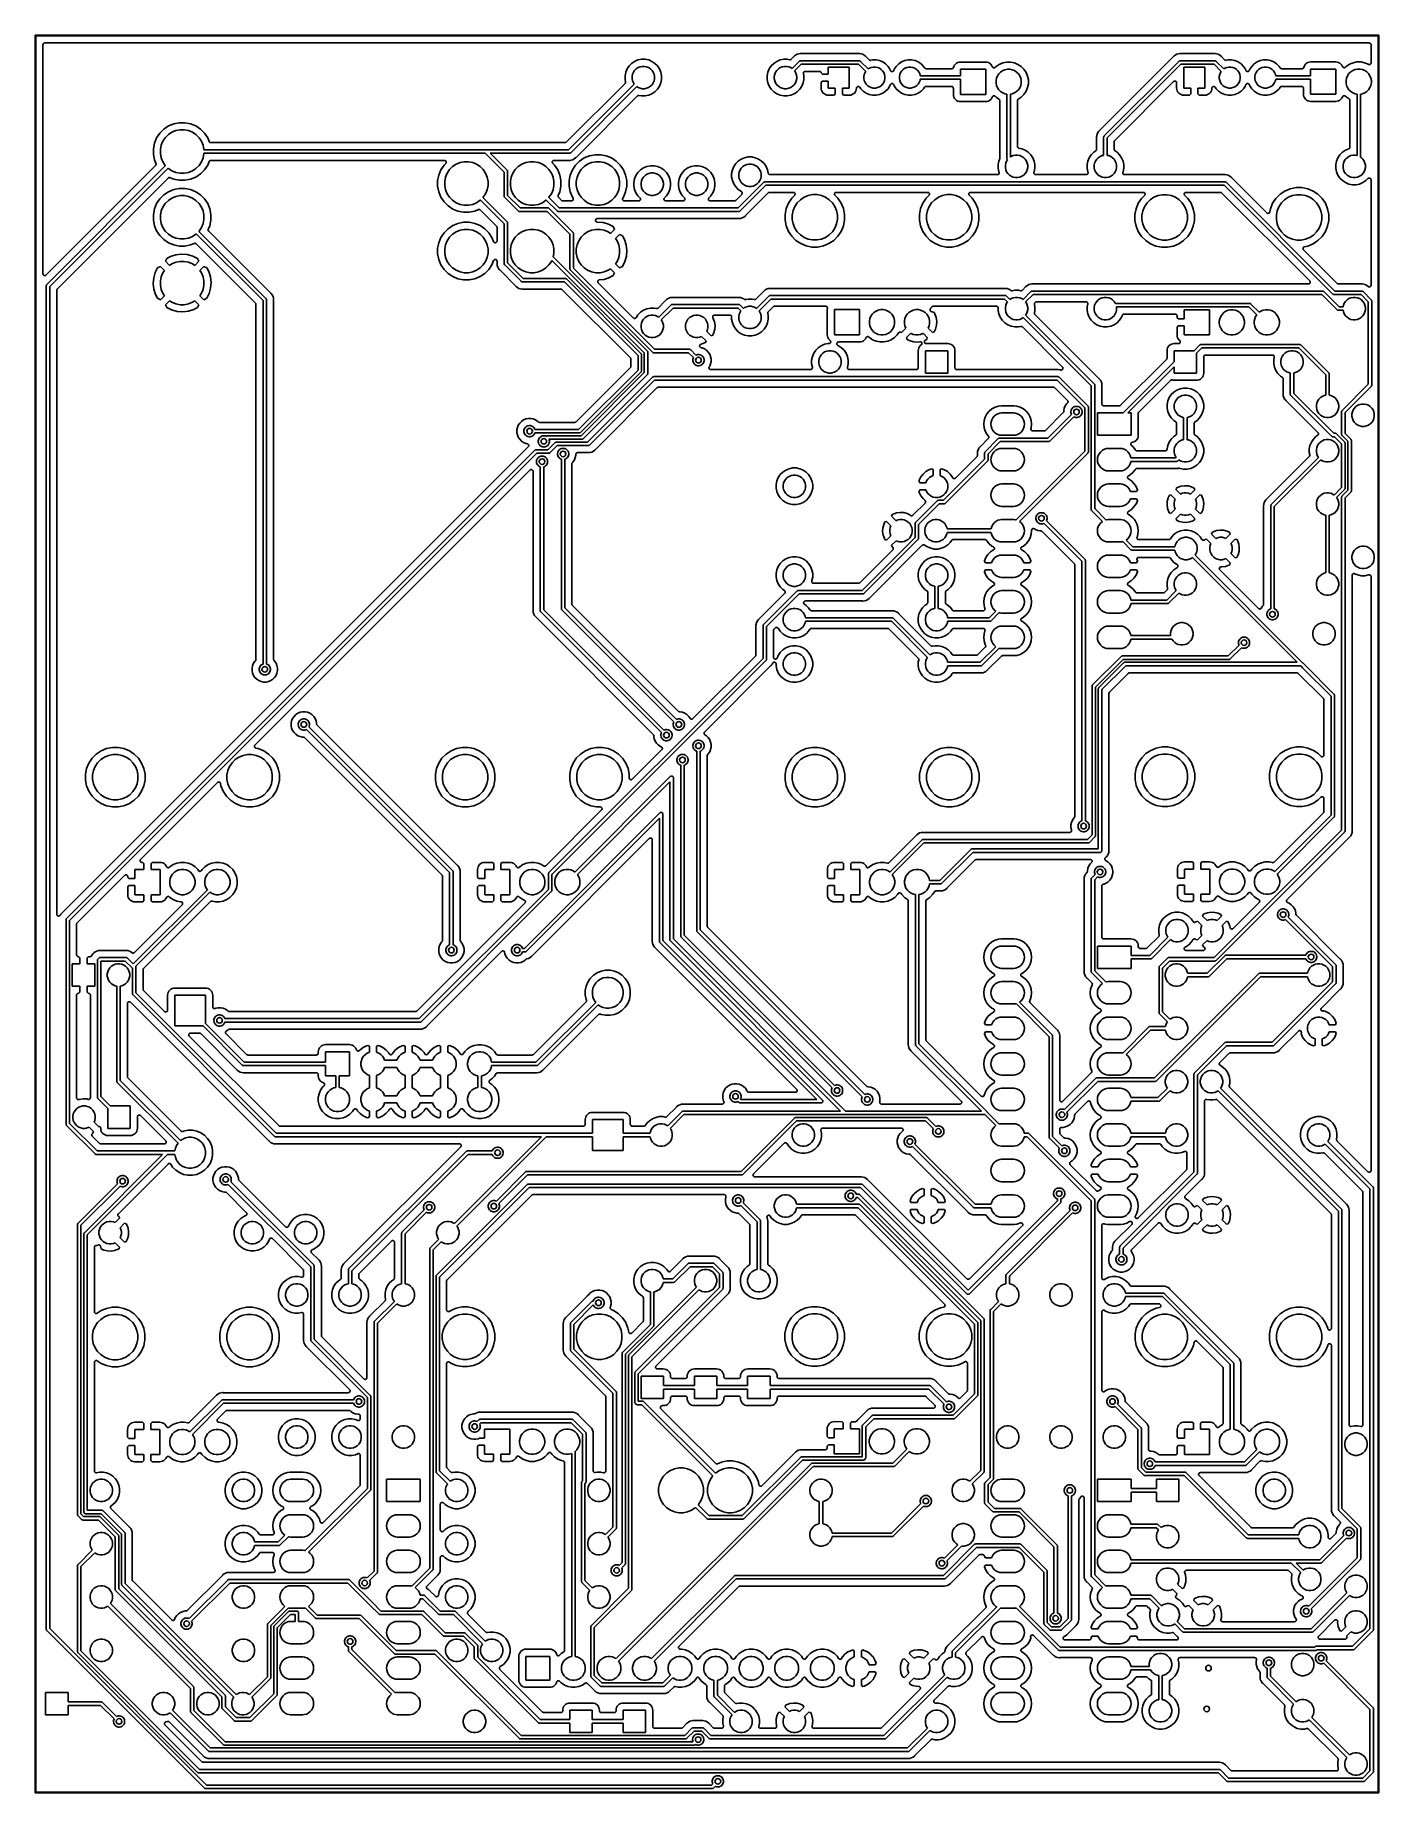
# Model space of a CAD drawing. Extents: x 19 to 115, y -142 to -17.
import ezdxf

# ---------------------------------------------------------------- set-up
doc = ezdxf.new("R2010")
doc.units = 0
doc.layers.add('BLACK', color=7, linetype='CONTINUOUS')

msp = doc.modelspace()

# ---------------------------------------------------------------- linework, layer by layer
at = {"layer": 'BLACK', "linetype": 'CONTINUOUS'}
for p, q in [((19.4049, -16.68), (19.4054, -16.6751)), ((19.405, -16.6812), (19.4049, -16.68)), ((19.405, -142.239), (19.405, -16.6812)), ((19.4054, -16.6751), (19.4068, -16.6704)), ((19.4068, -16.6704), (19.4091, -16.666)), ((19.4091, -16.666), (19.4122, -16.6622)), ((19.4122, -16.6622), (19.416, -16.6591)), ((19.416, -16.6591), (19.4204, -16.6568)), ((19.4204, -16.6568), (19.4251, -16.6554)), ((19.4251, -16.6554), (19.4288, -16.655)), ((19.4288, -16.655), (19.43, -16.6549)), ((19.4288, -16.655), (19.4288, -16.655)), ((19.43, -16.6549), (19.4312, -16.655)), ((19.4312, -16.655), (115.399, -16.655)), ((19.455, -16.705), (19.455, -142.215)), ((115.375, -16.705), (19.455, -16.705)), ((19.963, -17.3382), (19.9643, -17.3263)), ((19.963, -17.3391), (19.963, -17.3382)), ((19.963, -17.34), (19.963, -17.3391)), ((19.963, -17.3391), (19.963, -17.3391)), ((19.963, -17.3391), (19.963, -17.3391)), ((19.963, -33.7152), (19.963, -17.34)), ((19.9643, -17.3263), (19.9656, -17.3145)), ((19.9656, -17.3145), (19.9657, -17.314)), ((19.9657, -17.314), (19.9658, -17.3136)), ((19.9658, -17.3136), (19.9694, -17.3022)), ((19.9694, -17.3022), (19.9729, -17.2908)), ((19.9729, -17.2908), (19.9731, -17.2904)), ((19.9731, -17.2904), (19.9733, -17.29)), ((19.9733, -17.29), (19.979, -17.2795)), ((19.979, -17.2795), (19.9847, -17.269)), ((19.9847, -17.269), (19.985, -17.2686)), ((19.985, -17.2686), (19.9852, -17.2682)), ((19.9852, -17.2682), (19.9929, -17.2591)), ((19.9929, -17.2591), (20.0005, -17.2499)), ((20.0005, -17.2499), (20.0009, -17.2496)), ((20.0009, -17.2496), (20.0011, -17.2493)), ((20.0011, -17.2493), (20.0105, -17.2418)), ((20.0105, -17.2418), (20.0197, -17.2342)), ((20.0197, -17.2342), (20.0201, -17.234)), ((20.0201, -17.234), (20.0205, -17.2337)), ((20.0205, -17.2337), (20.0311, -17.2282)), ((20.0311, -17.2282), (20.0416, -17.2226)), ((20.0416, -17.2226), (20.042, -17.2225)), ((20.042, -17.2225), (20.0424, -17.2222)), ((20.0424, -17.2222), (20.0539, -17.2189)), ((20.0539, -17.2189), (20.0653, -17.2154)), ((20.0653, -17.2154), (20.0658, -17.2154)), ((20.0658, -17.2154), (20.0662, -17.2152)), ((20.0662, -17.2152), (20.0781, -17.2142)), ((20.0781, -17.2142), (20.09, -17.213)), ((20.09, -17.213), (114.74, -17.213)), ((114.74, -17.213), (114.741, -17.213)), ((114.741, -17.213), (114.741, -17.213)), ((114.741, -17.213), (114.741, -17.213)), ((114.741, -17.213), (114.742, -17.213)), ((114.742, -17.213), (114.754, -17.2143)), ((114.754, -17.2143), (114.766, -17.2156)), ((114.766, -17.2156), (114.766, -17.2157)), ((114.766, -17.2157), (114.766, -17.2158)), ((114.766, -17.2158), (114.778, -17.2194)), ((114.778, -17.2194), (114.789, -17.2229)), ((114.789, -17.2229), (114.79, -17.2231)), ((114.79, -17.2231), (114.79, -17.2233)), ((114.79, -17.2233), (114.8, -17.229)), ((114.8, -17.229), (114.811, -17.2347)), ((114.811, -17.2347), (114.811, -17.235)), ((114.811, -17.235), (114.812, -17.2352)), ((114.812, -17.2352), (114.821, -17.2429)), ((114.821, -17.2429), (114.83, -17.2505)), ((114.83, -17.2505), (114.83, -17.2509)), ((114.83, -17.2509), (114.831, -17.2511)), ((114.831, -17.2511), (114.838, -17.2605)), ((114.838, -17.2605), (114.846, -17.2697)), ((114.846, -17.2697), (114.846, -17.2701)), ((114.846, -17.2701), (114.846, -17.2705)), ((114.846, -17.2705), (114.852, -17.2811)), ((114.852, -17.2811), (114.857, -17.2916)), ((114.857, -17.2916), (114.858, -17.292)), ((114.858, -17.292), (114.858, -17.2924)), ((114.858, -17.2924), (114.861, -17.3039)), ((114.861, -17.3039), (114.865, -17.3153)), ((114.865, -17.3153), (114.865, -17.3158)), ((114.865, -17.3158), (114.865, -17.3162)), ((114.865, -17.3162), (114.866, -17.3281)), ((114.866, -17.3281), (114.867, -17.34)), ((114.867, -17.34), (114.867, -18.635)), ((115.375, -142.215), (115.375, -16.705)), ((115.399, -16.655), (115.4, -16.6549)), ((115.4, -16.6549), (115.401, -16.655)), ((115.401, -16.655), (115.401, -16.655)), ((115.401, -16.655), (115.405, -16.6554)), ((115.405, -16.6554), (115.41, -16.6568)), ((115.41, -16.6568), (115.414, -16.6591)), ((115.414, -16.6591), (115.418, -16.6622)), ((115.418, -16.6622), (115.421, -16.666)), ((115.421, -16.666), (115.423, -16.6704)), ((115.423, -16.6704), (115.425, -16.6751)), ((115.425, -16.6751), (115.425, -16.68)), ((115.425, -16.68), (115.425, -16.6812)), ((115.425, -16.6812), (115.425, -142.239)), ((62.0312, -18.669), (61.849, -18.8512)), ((62.2454, -18.5259), (62.0312, -18.669)), ((62.4835, -18.4273), (62.2454, -18.5259)), ((62.7362, -18.377), (62.4835, -18.4273)), ((62.9938, -18.377), (62.7362, -18.377)), ((63.2465, -18.4273), (62.9938, -18.377)), ((63.4846, -18.5259), (63.2465, -18.4273)), ((63.6988, -18.669), (63.4846, -18.5259)), ((63.881, -18.8512), (63.6988, -18.669)), ((72.1912, -18.669), (72.009, -18.8512)), ((72.4054, -18.5259), (72.1912, -18.669)), ((72.6435, -18.4273), (72.4054, -18.5259)), ((72.8962, -18.377), (72.6435, -18.4273)), ((73.1538, -18.377), (72.8962, -18.377)), ((73.3241, -18.4109), (73.1538, -18.377)), ((73.3359, -18.412), (73.3241, -18.4109)), ((73.3476, -18.4133), (73.3359, -18.412)), ((73.3482, -18.4133), (73.3476, -18.4133)), ((73.3488, -18.4133), (73.3482, -18.4133)), ((73.3605, -18.4122), (73.3488, -18.4133)), ((73.3722, -18.4111), (73.3605, -18.4122)), ((73.3728, -18.411), (73.3722, -18.4111)), ((73.3734, -18.4109), (73.3728, -18.411)), ((73.3847, -18.4075), (73.3734, -18.4109)), ((73.396, -18.4042), (73.3847, -18.4075)), ((73.3966, -18.4039), (73.396, -18.4042)), ((73.3972, -18.4038), (73.3966, -18.4039)), ((73.4076, -18.3982), (73.3972, -18.4038)), ((73.4181, -18.3928), (73.4076, -18.3982)), ((73.4185, -18.3924), (73.4181, -18.3928)), ((73.4191, -18.3922), (73.4185, -18.3924)), ((73.4282, -18.3847), (73.4191, -18.3922)), ((73.4374, -18.3774), (73.4282, -18.3847)), ((73.4383, -18.3765), (73.4374, -18.3774)), ((73.4387, -18.3761), (73.4383, -18.3765)), ((73.4383, -18.3765), (73.4383, -18.3765)), ((73.4383, -18.3765), (73.4383, -18.3765)), ((73.626, -18.1888), (73.4387, -18.3761)), ((73.4958, -19.0374), (74.0073, -18.5259)), ((73.6294, -18.1847), (73.626, -18.1888)), ((73.6332, -18.1809), (73.6294, -18.1847)), ((73.6344, -18.1796), (73.6332, -18.1809)), ((73.6502, -18.1602), (73.6344, -18.1796)), ((73.6727, -18.1418), (73.6502, -18.1602)), ((74.1518, -18.735), (73.6726, -19.2142)), ((73.7466, -18.0811), (73.6727, -18.1418)), ((73.8566, -18.0224), (73.7466, -18.0811)), ((73.9759, -17.9862), (73.8566, -18.0224)), ((74.075, -17.9764), (73.9759, -17.9862)), ((74.0073, -18.5259), (74.0112, -18.5212)), ((74.0112, -18.5212), (74.0174, -18.5161)), ((74.0174, -18.5161), (74.0302, -18.5056)), ((74.0302, -18.5056), (74.0519, -18.494)), ((74.0519, -18.494), (74.0755, -18.4868)), ((74.0751, -17.9764), (74.075, -17.9764)), ((74.1, -17.9739), (74.0751, -17.9764)), ((74.0755, -18.4868), (74.0939, -18.485)), ((74.0939, -18.485), (74.1, -18.4844)), ((74.0939, -18.485), (74.0939, -18.485)), ((74.1249, -17.9764), (74.1, -17.9739)), ((74.1, -18.4844), (74.1061, -18.485)), ((74.1061, -18.485), (78.2939, -18.485)), ((74.1302, -17.9764), (74.1249, -17.9764)), ((74.1355, -17.977), (74.1302, -17.9764)), ((74.1373, -17.977), (74.1355, -17.977)), ((78.2627, -17.977), (74.1373, -17.977)), ((78.2482, -18.735), (74.1518, -18.735)), ((78.7635, -19.2502), (78.2482, -18.735)), ((78.268, -17.9765), (78.2627, -17.977)), ((78.2734, -17.9765), (78.268, -17.9765)), ((78.2751, -17.9764), (78.2734, -17.9765)), ((78.3, -17.9739), (78.2751, -17.9764)), ((78.2939, -18.485), (78.3, -18.4844)), ((78.3249, -17.9764), (78.3, -17.9739)), ((78.3, -18.4844), (78.3061, -18.485)), ((78.3061, -18.485), (78.3061, -18.485)), ((78.3061, -18.485), (78.3245, -18.4868)), ((78.3245, -18.4868), (78.3481, -18.494)), ((78.4241, -17.9862), (78.3249, -17.9764)), ((78.3249, -17.9764), (78.3249, -17.9764)), ((78.3481, -18.494), (78.3698, -18.5056)), ((78.3698, -18.5056), (78.3888, -18.5212)), ((78.3888, -18.5212), (78.3927, -18.526)), ((78.3927, -18.526), (78.9402, -19.0735)), ((78.5434, -18.0224), (78.4241, -17.9862)), ((78.6534, -18.0811), (78.5434, -18.0224)), ((78.7498, -18.1602), (78.6534, -18.0811)), ((78.7656, -18.1796), (78.7498, -18.1602)), ((78.7694, -18.1834), (78.7656, -18.1796)), ((78.7728, -18.1875), (78.7694, -18.1834)), ((78.774, -18.1888), (78.7728, -18.1875)), ((79.0038, -18.4186), (78.774, -18.1888)), ((79.0129, -18.4261), (79.0038, -18.4186)), ((79.022, -18.4337), (79.0129, -18.4261)), ((79.0225, -18.434), (79.022, -18.4337)), ((79.023, -18.4344), (79.0225, -18.434)), ((79.0334, -18.4399), (79.023, -18.4344)), ((79.0437, -18.4456), (79.0334, -18.4399)), ((79.0443, -18.4458), (79.0437, -18.4456)), ((79.0448, -18.4461), (79.0443, -18.4458)), ((79.0561, -18.4495), (79.0448, -18.4461)), ((79.0673, -18.4531), (79.0561, -18.4495)), ((79.0679, -18.4531), (79.0673, -18.4531)), ((79.0685, -18.4533), (79.0679, -18.4531)), ((79.0803, -18.4545), (79.0685, -18.4533)), ((79.092, -18.4558), (79.0803, -18.4545)), ((79.0926, -18.4558), (79.092, -18.4558)), ((79.0932, -18.4558), (79.0926, -18.4558)), ((79.105, -18.4547), (79.0932, -18.4558)), ((79.1167, -18.4537), (79.105, -18.4547)), ((79.1178, -18.4535), (79.1167, -18.4537)), ((79.1179, -18.4535), (79.1178, -18.4535)), ((79.1184, -18.4534), (79.1179, -18.4535)), ((79.1179, -18.4535), (79.1179, -18.4535)), ((79.2511, -18.427), (79.1184, -18.4534)), ((79.4989, -18.427), (79.2511, -18.427)), ((79.7419, -18.4753), (79.4989, -18.427)), ((79.9709, -18.5702), (79.7419, -18.4753)), ((80.1769, -18.7078), (79.9709, -18.5702)), ((80.3521, -18.8831), (80.1769, -18.7078)), ((81.1131, -18.7079), (80.9378, -18.8831)), ((81.3191, -18.5702), (81.1131, -18.7079)), ((81.5481, -18.4753), (81.3191, -18.5702)), ((81.7911, -18.427), (81.5481, -18.4753)), ((82.0389, -18.427), (81.7911, -18.427)), ((82.2819, -18.4753), (82.0389, -18.427)), ((82.5109, -18.5702), (82.2819, -18.4753)), ((82.7169, -18.7078), (82.5109, -18.5702)), ((82.8922, -18.8831), (82.7169, -18.7078)), ((85.1056, -18.8064), (85.0584, -18.8947)), ((85.1691, -18.7291), (85.1056, -18.8064)), ((85.2464, -18.6656), (85.1691, -18.7291)), ((85.3347, -18.6184), (85.2464, -18.6656)), ((85.4304, -18.5894), (85.3347, -18.6184)), ((85.5362, -18.5789), (85.4304, -18.5894)), ((87.3238, -18.5789), (85.5362, -18.5789)), ((87.4296, -18.5893), (87.3238, -18.5789)), ((87.5253, -18.6184), (87.4296, -18.5893)), ((87.6136, -18.6656), (87.5253, -18.6184)), ((87.6909, -18.7291), (87.6136, -18.6656)), ((87.7544, -18.8064), (87.6909, -18.7291)), ((87.8016, -18.8947), (87.7544, -18.8064)), ((88.3031, -18.7422), (88.0725, -18.8963)), ((88.5593, -18.6361), (88.3031, -18.7422)), ((88.8313, -18.582), (88.5593, -18.6361)), ((89.1087, -18.582), (88.8313, -18.582)), ((89.3807, -18.6361), (89.1087, -18.582)), ((89.6369, -18.7422), (89.3807, -18.6361)), ((89.8675, -18.8963), (89.6369, -18.7422)), ((100.751, -18.1888), (95.4638, -23.476)), ((95.801, -23.8573), (101.132, -18.5259)), ((101.277, -18.735), (96.01, -24.0018)), ((100.754, -18.1847), (100.751, -18.1888)), ((100.758, -18.1809), (100.754, -18.1847)), ((100.759, -18.1796), (100.758, -18.1809)), ((100.775, -18.1602), (100.759, -18.1796)), ((100.798, -18.1418), (100.775, -18.1602)), ((100.872, -18.0811), (100.798, -18.1418)), ((100.982, -18.0224), (100.872, -18.0811)), ((101.101, -17.9862), (100.982, -18.0224)), ((101.2, -17.9764), (101.101, -17.9862)), ((101.132, -18.5259), (101.136, -18.5212)), ((101.136, -18.5212), (101.142, -18.5161)), ((101.142, -18.5161), (101.155, -18.5056)), ((101.155, -18.5056), (101.177, -18.494)), ((101.177, -18.494), (101.2, -18.4868)), ((101.225, -17.9739), (101.2, -17.9764)), ((101.2, -17.9764), (101.2, -17.9764)), ((101.2, -18.4868), (101.219, -18.485)), ((101.219, -18.485), (101.225, -18.4844)), ((101.219, -18.485), (101.219, -18.485)), ((101.25, -17.9764), (101.225, -17.9739)), ((101.225, -18.4844), (101.231, -18.485)), ((101.231, -18.485), (103.694, -18.485)), ((101.255, -17.9764), (101.25, -17.9764)), ((101.261, -17.977), (101.255, -17.9764)), ((101.262, -17.977), (101.261, -17.977)), ((103.663, -17.977), (101.262, -17.977)), ((103.648, -18.735), (101.277, -18.735)), ((104.163, -19.2502), (103.648, -18.735)), ((103.668, -17.9765), (103.663, -17.977)), ((103.673, -17.9765), (103.668, -17.9765)), ((103.675, -17.9764), (103.673, -17.9765)), ((103.7, -17.9739), (103.675, -17.9764)), ((103.694, -18.485), (103.7, -18.4844)), ((103.725, -17.9764), (103.7, -17.9739)), ((103.7, -18.4844), (103.706, -18.485)), ((103.706, -18.485), (103.706, -18.485)), ((103.706, -18.485), (103.725, -18.4868)), ((103.824, -17.9862), (103.725, -17.9764)), ((103.725, -17.9764), (103.725, -17.9764)), ((103.725, -18.4868), (103.748, -18.494)), ((103.748, -18.494), (103.77, -18.5056)), ((103.77, -18.5056), (103.789, -18.5212)), ((103.789, -18.5212), (103.793, -18.526)), ((103.793, -18.526), (104.34, -19.0735)), ((103.943, -18.0224), (103.824, -17.9862)), ((104.053, -18.0811), (103.943, -18.0224)), ((104.15, -18.1602), (104.053, -18.0811)), ((104.166, -18.1796), (104.15, -18.1602)), ((104.169, -18.1834), (104.166, -18.1796)), ((104.173, -18.1875), (104.169, -18.1834)), ((104.174, -18.1888), (104.173, -18.1875)), ((104.404, -18.4186), (104.174, -18.1888)), ((104.413, -18.4261), (104.404, -18.4186)), ((104.422, -18.4337), (104.413, -18.4261)), ((104.423, -18.434), (104.422, -18.4337)), ((104.423, -18.4344), (104.423, -18.434)), ((104.433, -18.4399), (104.423, -18.4344)), ((104.444, -18.4456), (104.433, -18.4399)), ((104.444, -18.4458), (104.444, -18.4456)), ((104.445, -18.4461), (104.444, -18.4458)), ((104.456, -18.4495), (104.445, -18.4461)), ((104.467, -18.4531), (104.456, -18.4495)), ((104.468, -18.4531), (104.467, -18.4531)), ((104.469, -18.4533), (104.468, -18.4531)), ((104.48, -18.4545), (104.469, -18.4533)), ((104.492, -18.4558), (104.48, -18.4545)), ((104.493, -18.4558), (104.492, -18.4558)), ((104.505, -18.4547), (104.493, -18.4558)), ((104.493, -18.4558), (104.493, -18.4558)), ((104.517, -18.4537), (104.505, -18.4547)), ((104.518, -18.4535), (104.517, -18.4537)), ((104.651, -18.427), (104.518, -18.4534)), ((104.518, -18.4534), (104.518, -18.4535)), ((104.518, -18.4535), (104.518, -18.4535)), ((104.518, -18.4535), (104.518, -18.4535)), ((104.899, -18.427), (104.651, -18.427)), ((105.142, -18.4753), (104.899, -18.427)), ((105.371, -18.5702), (105.142, -18.4753)), ((105.577, -18.7078), (105.371, -18.5702)), ((105.752, -18.8831), (105.577, -18.7078)), ((106.513, -18.7079), (106.338, -18.8831)), ((106.719, -18.5702), (106.513, -18.7079)), ((106.948, -18.4753), (106.719, -18.5702)), ((107.191, -18.427), (106.948, -18.4753)), ((107.439, -18.427), (107.191, -18.427)), ((107.682, -18.4753), (107.439, -18.427)), ((107.911, -18.5702), (107.682, -18.4753)), ((108.117, -18.7078), (107.911, -18.5702)), ((108.292, -18.8831), (108.117, -18.7078)), ((110.126, -18.7964), (110.078, -18.8847)), ((110.189, -18.7191), (110.126, -18.7964)), ((110.266, -18.6556), (110.189, -18.7191)), ((110.355, -18.6084), (110.266, -18.6556)), ((110.45, -18.5794), (110.355, -18.6084)), ((110.556, -18.5689), (110.45, -18.5794)), ((112.344, -18.5689), (110.556, -18.5689)), ((112.45, -18.5793), (112.344, -18.5689)), ((112.545, -18.6084), (112.45, -18.5793)), ((112.634, -18.6556), (112.545, -18.6084)), ((112.711, -18.7191), (112.634, -18.6556)), ((112.774, -18.7964), (112.711, -18.7191)), ((112.822, -18.8847), (112.774, -18.7964)), ((113.323, -18.7322), (113.092, -18.8863)), ((113.579, -18.6261), (113.323, -18.7322)), ((113.851, -18.572), (113.579, -18.6261)), ((114.129, -18.572), (113.851, -18.572)), ((114.401, -18.6261), (114.129, -18.572)), ((114.657, -18.7322), (114.401, -18.6261)), ((114.669, -18.7406), (114.657, -18.7322)), ((114.68, -18.7463), (114.669, -18.7406)), ((114.691, -18.7521), (114.68, -18.7463)), ((114.691, -18.7522), (114.691, -18.7521)), ((114.691, -18.7523), (114.691, -18.7522)), ((114.703, -18.7558), (114.691, -18.7523)), ((114.714, -18.7594), (114.703, -18.7558)), ((114.715, -18.7594), (114.714, -18.7594)), ((114.715, -18.7595), (114.715, -18.7594)), ((114.727, -18.7607), (114.715, -18.7595)), ((114.739, -18.762), (114.727, -18.7607)), ((114.74, -18.762), (114.739, -18.762)), ((114.739, -18.762), (114.739, -18.762)), ((114.752, -18.7608), (114.74, -18.762)), ((114.764, -18.7598), (114.752, -18.7608)), ((114.776, -18.7561), (114.764, -18.7597)), ((114.764, -18.7597), (114.764, -18.7597)), ((114.764, -18.7597), (114.764, -18.7598)), ((114.788, -18.7528), (114.776, -18.7561)), ((114.799, -18.7469), (114.788, -18.7525)), ((114.788, -18.7525), (114.788, -18.7526)), ((114.788, -18.7526), (114.788, -18.7528)), ((114.81, -18.7413), (114.799, -18.7469)), ((114.819, -18.7333), (114.81, -18.741)), ((114.81, -18.741), (114.81, -18.7411)), ((114.81, -18.7411), (114.81, -18.7413)), ((114.829, -18.7257), (114.819, -18.7333)), ((114.837, -18.7159), (114.829, -18.7254)), ((114.829, -18.7254), (114.829, -18.7255)), ((114.829, -18.7255), (114.829, -18.7257)), ((114.845, -18.7068), (114.837, -18.7159)), ((114.851, -18.6956), (114.845, -18.7063)), ((114.845, -18.7063), (114.845, -18.7065)), ((114.845, -18.7065), (114.845, -18.7068)), ((114.857, -18.685), (114.851, -18.6956)), ((114.861, -18.6731), (114.857, -18.6845)), ((114.857, -18.6845), (114.857, -18.6848)), ((114.857, -18.6848), (114.857, -18.685)), ((114.864, -18.6614), (114.861, -18.6731)), ((114.866, -18.649), (114.864, -18.6609)), ((114.864, -18.6609), (114.864, -18.6611)), ((114.864, -18.6611), (114.864, -18.6614)), ((114.867, -18.6368), (114.866, -18.649)), ((114.867, -18.635), (114.867, -18.6362)), ((114.867, -18.6362), (114.867, -18.6362)), ((114.867, -18.6362), (114.867, -18.6362)), ((114.867, -18.6362), (114.867, -18.6368)), ((61.5636, -20.0896), (61.5561, -20.0987)), ((61.6073, -19.3035), (61.557, -19.5562)), ((61.557, -19.5562), (61.557, -19.8138)), ((61.557, -19.8138), (61.5909, -19.9841)), ((61.5712, -20.0805), (61.5636, -20.0896)), ((61.5715, -20.08), (61.5712, -20.0805)), ((61.5718, -20.0795), (61.5715, -20.08)), ((61.5774, -20.0691), (61.5718, -20.0795)), ((61.5831, -20.0588), (61.5774, -20.0691)), ((61.5833, -20.0582), (61.5831, -20.0588)), ((61.5836, -20.0577), (61.5833, -20.0582)), ((61.587, -20.0464), (61.5836, -20.0577)), ((61.5906, -20.0352), (61.587, -20.0464)), ((61.5908, -20.034), (61.5906, -20.0346)), ((61.5906, -20.0346), (61.5906, -20.0352)), ((61.592, -20.0223), (61.5908, -20.034)), ((61.5909, -19.9841), (61.591, -19.9846)), ((61.591, -19.9846), (61.591, -19.9847)), ((61.591, -19.9847), (61.591, -19.9847)), ((61.591, -19.9847), (61.5912, -19.9858)), ((61.5912, -19.9858), (61.5922, -19.9976)), ((61.5933, -20.0105), (61.592, -20.0223)), ((61.5922, -19.9976), (61.5933, -20.0093)), ((61.5933, -20.0093), (61.5932, -20.0099)), ((61.5932, -20.0099), (61.5933, -20.0105)), ((61.7059, -19.0654), (61.6073, -19.3035)), ((61.849, -18.8512), (61.7059, -19.0654)), ((62.065, -19.6062), (62.0957, -19.4516)), ((62.065, -19.7638), (62.065, -19.6062)), ((62.0957, -19.9184), (62.065, -19.7638)), ((62.0957, -19.4516), (62.156, -19.3061)), ((62.156, -20.0639), (62.0957, -19.9184)), ((62.156, -19.3061), (62.2436, -19.175)), ((62.2174, -20.1558), (62.156, -20.0639)), ((62.2436, -19.175), (62.355, -19.0636)), ((62.355, -19.0636), (62.4861, -18.976)), ((62.4861, -18.976), (62.6316, -18.9157)), ((62.6316, -18.9157), (62.7862, -18.885)), ((62.7862, -18.885), (62.9438, -18.885)), ((62.9438, -18.885), (63.0984, -18.9157)), ((63.0984, -18.9157), (63.2439, -18.976)), ((63.2439, -18.976), (63.375, -19.0636)), ((63.375, -19.0636), (63.4864, -19.175)), ((63.4864, -19.175), (63.574, -19.3061)), ((63.574, -20.0639), (63.4864, -20.195)), ((63.574, -19.3061), (63.6343, -19.4516)), ((63.6343, -19.9184), (63.574, -20.0639)), ((63.6343, -19.4516), (63.665, -19.6062)), ((63.665, -19.7638), (63.6343, -19.9184)), ((63.665, -19.6062), (63.665, -19.7638)), ((64.0241, -19.0654), (63.881, -18.8512)), ((64.1227, -19.3035), (64.0241, -19.0654)), ((64.0241, -20.3046), (64.1227, -20.0665)), ((64.173, -19.5562), (64.1227, -19.3035)), ((64.1227, -20.0665), (64.173, -19.8138)), ((64.173, -19.8138), (64.173, -19.5562)), ((71.7673, -19.3035), (71.717, -19.5562)), ((71.717, -19.5562), (71.717, -19.8138)), ((71.717, -19.8138), (71.7673, -20.0665)), ((71.8659, -19.0654), (71.7673, -19.3035)), ((71.7673, -20.0665), (71.8659, -20.3046)), ((72.009, -18.8512), (71.8659, -19.0654)), ((72.225, -19.6062), (72.2557, -19.4516)), ((72.225, -19.7638), (72.225, -19.6062)), ((72.2557, -19.9184), (72.225, -19.7638)), ((72.2557, -19.4516), (72.316, -19.3061)), ((72.316, -20.0639), (72.2557, -19.9184)), ((72.316, -19.3061), (72.4036, -19.175)), ((72.4036, -20.195), (72.316, -20.0639)), ((72.4036, -19.175), (72.515, -19.0636)), ((72.515, -19.0636), (72.6461, -18.976)), ((72.6461, -18.976), (72.7916, -18.9157)), ((72.7916, -18.9157), (72.9462, -18.885)), ((72.9462, -18.885), (73.1038, -18.885)), ((73.1038, -18.885), (73.2584, -18.9157)), ((73.2584, -18.9157), (73.4039, -18.976)), ((73.4039, -18.976), (73.4958, -19.0374)), ((73.734, -20.0639), (73.6464, -20.195)), ((73.6726, -19.2142), (73.734, -19.3061)), ((73.734, -19.3061), (73.7943, -19.4516)), ((73.7943, -19.9184), (73.734, -20.0639)), ((73.7943, -19.4516), (73.825, -19.6062)), ((73.825, -19.7638), (73.7943, -19.9184)), ((73.825, -19.6062), (73.825, -19.7638)), ((74.1841, -20.3046), (74.2827, -20.0665)), ((74.2827, -20.0665), (74.333, -19.8138)), ((74.2985, -19.3683), (74.2998, -19.3564)), ((74.2985, -19.3687), (74.2985, -19.3683)), ((74.2985, -19.3691), (74.2985, -19.3687)), ((74.2995, -19.381), (74.2985, -19.3691)), ((74.3006, -19.393), (74.2995, -19.381)), ((74.2998, -19.3564), (74.301, -19.3445)), ((74.3007, -19.3938), (74.3006, -19.393)), ((74.3009, -19.3948), (74.3007, -19.3938)), ((74.3007, -19.3938), (74.3007, -19.3938)), ((74.3007, -19.3938), (74.3007, -19.3938)), ((74.333, -19.5562), (74.3009, -19.3948)), ((74.301, -19.3445), (74.3012, -19.3441)), ((74.3012, -19.3437), (74.3048, -19.3322)), ((74.3012, -19.3441), (74.3012, -19.3437)), ((74.3048, -19.3322), (74.3084, -19.3208)), ((74.3084, -19.3208), (74.3086, -19.3204)), ((74.3086, -19.3204), (74.3087, -19.3201)), ((74.3087, -19.3201), (74.3145, -19.3094)), ((74.3145, -19.3094), (74.3202, -19.299)), ((74.3202, -19.299), (74.3204, -19.2987)), ((74.3204, -19.2987), (74.3206, -19.2983)), ((74.3206, -19.2983), (74.3283, -19.2891)), ((74.3283, -19.2891), (74.336, -19.2799)), ((74.333, -19.8138), (74.333, -19.5562)), ((74.336, -19.2799), (74.3363, -19.2796)), ((74.3363, -19.2796), (74.3365, -19.2793)), ((74.3365, -19.2793), (74.3459, -19.2718)), ((74.3459, -19.2718), (74.3552, -19.2642)), ((74.3552, -19.2642), (74.3555, -19.264)), ((74.3555, -19.264), (74.3558, -19.2638)), ((74.3558, -19.2638), (74.3664, -19.2582)), ((74.3664, -19.2582), (74.3771, -19.2526)), ((74.3771, -19.2526), (74.3774, -19.2525)), ((74.3774, -19.2525), (74.3778, -19.2523)), ((74.3778, -19.2523), (74.3893, -19.2489)), ((74.3893, -19.2489), (74.4008, -19.2454)), ((74.4008, -19.2454), (74.4012, -19.2454)), ((74.4012, -19.2454), (74.4015, -19.2453)), ((74.4015, -19.2453), (74.4136, -19.2442)), ((74.4136, -19.2442), (74.4255, -19.243)), ((74.4255, -19.243), (75.4499, -19.243)), ((75.4499, -19.243), (75.4516, -19.243)), ((75.4516, -19.243), (75.463, -19.2443)), ((75.463, -19.2443), (75.4745, -19.2454)), ((75.4745, -19.2454), (75.4753, -19.2457)), ((75.4753, -19.2457), (75.4762, -19.2458)), ((75.4762, -19.2458), (75.4872, -19.2493)), ((75.4872, -19.2493), (75.4982, -19.2526)), ((75.4982, -19.2526), (75.499, -19.253)), ((75.499, -19.253), (75.4998, -19.2533)), ((75.4998, -19.2533), (75.5099, -19.2588)), ((75.5099, -19.2588), (75.5201, -19.2642)), ((75.5201, -19.2642), (75.5208, -19.2648)), ((75.5208, -19.2648), (75.5216, -19.2652)), ((75.5216, -19.2652), (75.5304, -19.2726)), ((75.5304, -19.2726), (75.5393, -19.2799)), ((75.5393, -19.2799), (75.5399, -19.2806)), ((75.5399, -19.2806), (75.5405, -19.2811)), ((75.5405, -19.2811), (75.5477, -19.2901)), ((75.5477, -19.2901), (75.5551, -19.299)), ((75.5551, -19.299), (75.5555, -19.2998)), ((75.5555, -19.2998), (75.5561, -19.3005)), ((75.5561, -19.3005), (75.5614, -19.3107)), ((75.5614, -19.3107), (75.5669, -19.3208)), ((75.5669, -19.3208), (75.5672, -19.3217)), ((75.5672, -19.3217), (75.5676, -19.3224)), ((75.5676, -19.3224), (75.5708, -19.3335)), ((75.5708, -19.3335), (75.5739, -19.3436)), ((75.5739, -19.3436), (75.6614, -19.431)), ((75.5767, -20.0237), (75.574, -20.4292)), ((75.6614, -19.939), (75.5767, -20.0237)), ((75.6614, -19.431), (76.085, -19.431)), ((76.085, -19.939), (75.6614, -19.939)), ((76.085, -19.431), (76.085, -18.935)), ((76.085, -18.935), (77.585, -18.935)), ((76.085, -20.435), (76.085, -19.939)), ((77.585, -18.935), (77.585, -20.435)), ((78.625, -19.6111), (78.6538, -19.4662)), ((78.625, -19.7589), (78.625, -19.6111)), ((78.6538, -19.9038), (78.625, -19.7589)), ((78.6538, -19.4662), (78.7104, -19.3297)), ((78.7104, -20.0403), (78.6538, -19.9038)), ((78.7104, -19.3297), (78.7635, -19.2502)), ((78.7924, -20.1631), (78.7104, -20.0403)), ((78.9402, -19.0735), (79.0197, -19.0204)), ((79.0197, -19.0204), (79.1562, -18.9638)), ((79.1562, -18.9638), (79.3011, -18.935)), ((79.3011, -18.935), (79.4489, -18.935)), ((79.4489, -18.935), (79.5938, -18.9638)), ((79.5938, -18.9638), (79.7303, -19.0204)), ((79.7303, -19.0204), (79.8531, -19.1024)), ((79.8531, -19.1024), (79.9576, -19.2069)), ((79.9576, -19.2069), (80.0396, -19.3297)), ((80.0396, -20.0403), (79.9576, -20.1631)), ((80.0396, -19.3297), (80.0962, -19.4662)), ((80.0962, -19.9038), (80.0396, -20.0403)), ((80.0962, -19.4662), (80.125, -19.6111)), ((80.125, -19.7589), (80.0962, -19.9038)), ((80.125, -19.6111), (80.125, -19.7589)), ((80.4898, -19.0891), (80.3521, -18.8831)), ((80.5277, -19.1805), (80.4898, -19.0891)), ((80.5334, -19.1912), (80.5277, -19.1805)), ((80.5391, -19.202), (80.5334, -19.1912)), ((80.5392, -19.2021), (80.5391, -19.202)), ((80.5393, -19.2023), (80.5392, -19.2021)), ((80.5469, -19.2116), (80.5393, -19.2023)), ((80.5547, -19.2212), (80.5469, -19.2116)), ((80.5549, -19.2213), (80.5547, -19.2212)), ((80.555, -19.2215), (80.5549, -19.2213)), ((80.5643, -19.2291), (80.555, -19.2215)), ((80.5738, -19.237), (80.5643, -19.2291)), ((80.574, -19.2371), (80.5738, -19.237)), ((80.5742, -19.2373), (80.574, -19.2371)), ((80.5847, -19.243), (80.5742, -19.2373)), ((80.5956, -19.2489), (80.5847, -19.243)), ((80.5958, -19.2489), (80.5956, -19.2489)), ((80.596, -19.249), (80.5958, -19.2489)), ((80.6075, -19.2526), (80.596, -19.249)), ((80.6192, -19.2562), (80.6075, -19.2526)), ((80.6195, -19.2563), (80.6192, -19.2562)), ((80.6197, -19.2563), (80.6195, -19.2563)), ((80.6318, -19.2576), (80.6197, -19.2563)), ((80.6439, -19.2589), (80.6318, -19.2576)), ((80.6441, -19.2588), (80.6439, -19.2589)), ((80.6443, -19.2589), (80.6441, -19.2588)), ((80.6563, -19.2578), (80.6443, -19.2589)), ((80.6686, -19.2567), (80.6563, -19.2578)), ((80.6688, -19.2566), (80.6686, -19.2567)), ((80.669, -19.2566), (80.6688, -19.2566)), ((80.6806, -19.2532), (80.669, -19.2566)), ((80.6924, -19.2497), (80.6806, -19.2532)), ((80.6926, -19.2496), (80.6924, -19.2497)), ((80.6928, -19.2495), (80.6926, -19.2496)), ((80.7035, -19.2439), (80.6928, -19.2495)), ((80.7144, -19.2383), (80.7035, -19.2439)), ((80.7145, -19.2381), (80.7144, -19.2383)), ((80.7147, -19.238), (80.7145, -19.2381)), ((80.724, -19.2305), (80.7147, -19.238)), ((80.7337, -19.2228), (80.724, -19.2305)), ((80.7338, -19.2226), (80.7337, -19.2228)), ((80.734, -19.2225), (80.7338, -19.2226)), ((80.7417, -19.2133), (80.734, -19.2225)), ((80.7497, -19.2038), (80.7417, -19.2133)), ((80.7498, -19.2036), (80.7497, -19.2038)), ((80.7499, -19.2034), (80.7498, -19.2036)), ((80.7557, -19.1928), (80.7499, -19.2034)), ((80.7616, -19.1821), (80.7557, -19.1928)), ((80.7618, -19.1817), (80.7616, -19.1821)), ((80.7623, -19.1805), (80.7618, -19.1817)), ((80.7618, -19.1817), (80.7618, -19.1817)), ((80.7618, -19.1817), (80.7618, -19.1817)), ((80.8002, -19.0891), (80.7623, -19.1805)), ((80.9378, -18.8831), (80.8002, -19.0891)), ((81.165, -19.6111), (81.1938, -19.4662)), ((81.165, -19.7589), (81.165, -19.6111)), ((81.1938, -19.9038), (81.165, -19.7589)), ((81.1938, -19.4662), (81.2504, -19.3297)), ((81.2504, -20.0403), (81.1938, -19.9038)), ((81.2504, -19.3297), (81.3324, -19.2069)), ((81.3324, -20.1631), (81.2504, -20.0403)), ((81.3324, -19.2069), (81.4369, -19.1024)), ((81.4369, -19.1024), (81.5597, -19.0204)), ((81.5597, -19.0204), (81.6962, -18.9638)), ((81.6962, -18.9638), (81.8411, -18.935)), ((81.8411, -18.935), (81.9889, -18.935)), ((81.9889, -18.935), (82.1338, -18.9638)), ((82.1338, -18.9638), (82.2703, -19.0204)), ((82.2703, -19.0204), (82.3931, -19.1024)), ((82.3931, -19.1024), (82.4976, -19.2069)), ((82.4976, -19.2069), (82.5796, -19.3297)), ((82.5796, -20.0403), (82.4976, -20.1631)), ((82.5796, -19.3297), (82.6362, -19.4662)), ((82.6362, -19.9038), (82.5796, -20.0403)), ((82.6362, -19.4662), (82.6548, -19.56)), ((82.6548, -19.81), (82.6362, -19.9038)), ((82.6548, -19.56), (85.53, -19.56)), ((85.53, -19.81), (82.6548, -19.81)), ((82.9673, -18.9956), (82.8922, -18.8831)), ((82.9748, -19.0046), (82.9673, -18.9956)), ((82.9822, -19.0139), (82.9748, -19.0046)), ((82.9826, -19.0143), (82.9822, -19.0139)), ((82.983, -19.0147), (82.9826, -19.0143)), ((82.9921, -19.0222), (82.983, -19.0147)), ((83.0012, -19.0298), (82.9921, -19.0222)), ((83.0017, -19.0301), (83.0012, -19.0298)), ((83.0022, -19.0305), (83.0017, -19.0301)), ((83.0125, -19.036), (83.0022, -19.0305)), ((83.0229, -19.0417), (83.0125, -19.036)), ((83.0235, -19.0419), (83.0229, -19.0417)), ((83.024, -19.0422), (83.0235, -19.0419)), ((83.0352, -19.0457), (83.024, -19.0422)), ((83.0465, -19.0492), (83.0352, -19.0457)), ((83.0471, -19.0493), (83.0465, -19.0492)), ((83.0477, -19.0495), (83.0471, -19.0493)), ((83.0594, -19.0507), (83.0477, -19.0495)), ((83.0711, -19.052), (83.0594, -19.0507)), ((83.0723, -19.052), (83.0711, -19.052)), ((83.0724, -19.052), (83.0723, -19.052)), ((83.0729, -19.052), (83.0724, -19.052)), ((83.0724, -19.052), (83.0724, -19.052)), ((84.9165, -19.052), (83.0729, -19.052)), ((84.9221, -19.0514), (84.9165, -19.052)), ((84.9278, -19.0515), (84.9221, -19.0514)), ((84.9344, -19.0502), (84.9278, -19.0515)), ((84.9411, -19.0496), (84.9344, -19.0502)), ((84.9466, -19.0479), (84.9411, -19.0496)), ((84.9522, -19.0469), (84.9466, -19.0479)), ((84.9584, -19.0444), (84.9522, -19.0469)), ((84.9649, -19.0424), (84.9584, -19.0444)), ((84.9699, -19.0397), (84.9649, -19.0424)), ((84.9752, -19.0376), (84.9699, -19.0397)), ((84.9808, -19.0339), (84.9752, -19.0376)), ((84.9868, -19.0308), (84.9808, -19.0339)), ((84.9912, -19.0272), (84.9868, -19.0308)), ((84.9959, -19.0241), (84.9912, -19.0272)), ((85.0007, -19.0194), (84.9959, -19.0241)), ((85.006, -19.0151), (85.0007, -19.0194)), ((85.0096, -19.0107), (85.006, -19.0151)), ((85.0137, -19.0068), (85.0096, -19.0107)), ((85.0175, -19.0012), (85.0137, -19.0068)), ((85.0218, -18.996), (85.0175, -19.0012)), ((85.0245, -18.991), (85.0218, -18.996)), ((85.0277, -18.9863), (85.0245, -18.991)), ((85.0304, -18.9801), (85.0277, -18.9863)), ((85.0336, -18.9742), (85.0304, -18.9801)), ((85.0352, -18.9688), (85.0336, -18.9742)), ((85.0375, -18.9636), (85.0352, -18.9688)), ((85.038, -18.9619), (85.0375, -18.9636)), ((85.0584, -18.8947), (85.038, -18.9619)), ((85.53, -19.56), (85.53, -19.09)), ((85.53, -19.09), (87.33, -19.09)), ((85.53, -20.89), (85.53, -19.81)), ((87.33, -19.09), (87.33, -20.89)), ((87.8035, -18.901), (87.8016, -18.8947)), ((87.8058, -18.9065), (87.8035, -18.901)), ((87.8075, -18.9121), (87.8058, -18.9065)), ((87.8105, -18.9179), (87.8075, -18.9121)), ((87.813, -18.9239), (87.8105, -18.9179)), ((87.8163, -18.9288), (87.813, -18.9239)), ((87.819, -18.934), (87.8163, -18.9288)), ((87.8231, -18.9391), (87.819, -18.934)), ((87.8267, -18.9445), (87.8231, -18.9391)), ((87.8309, -18.9487), (87.8267, -18.9445)), ((87.8346, -18.9533), (87.8309, -18.9487)), ((87.8396, -18.9575), (87.8346, -18.9533)), ((87.8442, -18.9621), (87.8396, -18.9575)), ((87.8491, -18.9654), (87.8442, -18.9621)), ((87.8537, -18.9692), (87.8491, -18.9654)), ((87.8594, -18.9723), (87.8537, -18.9692)), ((87.8648, -18.9759), (87.8594, -18.9723)), ((87.8703, -18.9782), (87.8648, -18.9759)), ((87.8754, -18.981), (87.8703, -18.9782)), ((87.8816, -18.983), (87.8754, -18.981)), ((87.8877, -18.9855), (87.8816, -18.983)), ((87.8935, -18.9867), (87.8877, -18.9855)), ((87.8991, -18.9884), (87.8935, -18.9867)), ((87.9056, -18.9891), (87.8991, -18.9884)), ((87.912, -18.9904), (87.9056, -18.9891)), ((87.9179, -18.9905), (87.912, -18.9904)), ((87.9237, -18.9911), (87.9179, -18.9905)), ((87.9302, -18.9906), (87.9237, -18.9911)), ((87.9367, -18.9906), (87.9302, -18.9906)), ((87.9425, -18.9895), (87.9367, -18.9906)), ((87.9484, -18.989), (87.9425, -18.9895)), ((87.9547, -18.9871), (87.9484, -18.989)), ((87.9611, -18.9859), (87.9547, -18.9871)), ((87.9665, -18.9837), (87.9611, -18.9859)), ((87.9722, -18.982), (87.9665, -18.9837)), ((87.978, -18.979), (87.9722, -18.982)), ((87.984, -18.9766), (87.978, -18.979)), ((87.989, -18.9734), (87.984, -18.9766)), ((87.9942, -18.9706), (87.989, -18.9734)), ((87.9993, -18.9666), (87.9942, -18.9706)), ((88.0048, -18.963), (87.9993, -18.9666)), ((88.009, -18.9589), (88.0048, -18.963)), ((88.0136, -18.9552), (88.009, -18.9589)), ((88.0149, -18.9539), (88.0136, -18.9552)), ((88.0725, -18.8963), (88.0149, -18.9539)), ((88.07, -19.9014), (88.1046, -19.7275)), ((88.07, -20.0786), (88.07, -19.9014)), ((88.1046, -20.2525), (88.07, -20.0786)), ((88.1046, -19.7275), (88.1724, -19.5637)), ((88.1724, -19.5637), (88.2709, -19.4163)), ((88.2709, -19.4163), (88.3963, -19.2909)), ((88.3963, -19.2909), (88.5437, -19.1924)), ((88.5437, -19.1924), (88.7075, -19.1246)), ((88.7075, -19.1246), (88.8814, -19.09)), ((88.8814, -19.09), (89.0586, -19.09)), ((89.0586, -19.09), (89.2325, -19.1246)), ((89.2325, -19.1246), (89.3963, -19.1924)), ((89.3963, -19.1924), (89.5437, -19.2909)), ((89.5437, -19.2909), (89.6691, -19.4163)), ((89.6691, -19.4163), (89.7676, -19.5637)), ((89.7676, -19.5637), (89.8354, -19.7275)), ((89.8354, -19.7275), (89.87, -19.9014)), ((89.87, -20.0786), (89.8354, -20.2525)), ((90.0637, -19.0925), (89.8675, -18.8963)), ((89.87, -19.9014), (89.87, -20.0786)), ((90.2178, -19.3231), (90.0637, -19.0925)), ((90.3239, -19.5793), (90.2178, -19.3231)), ((90.378, -19.8513), (90.3239, -19.5793)), ((90.378, -20.1287), (90.378, -19.8513)), ((96.5552, -24.175), (100.76, -19.9706)), ((100.76, -19.9706), (100.761, -19.9693)), ((100.761, -19.9691), (100.771, -19.9615)), ((100.761, -19.9692), (100.761, -19.9691)), ((100.761, -19.9693), (100.761, -19.9692)), ((100.771, -19.9615), (100.78, -19.9539)), ((100.78, -19.9538), (100.781, -19.9537)), ((100.78, -19.9539), (100.78, -19.9538)), ((100.781, -19.9537), (100.791, -19.9481)), ((100.791, -19.9481), (100.802, -19.9425)), ((100.802, -19.9424), (100.803, -19.9423)), ((100.802, -19.9425), (100.802, -19.9424)), ((100.803, -19.9423), (100.814, -19.939)), ((100.814, -19.939), (100.826, -19.9356)), ((100.826, -19.9355), (100.838, -19.9345)), ((100.826, -19.9356), (100.826, -19.9355)), ((100.826, -19.9355), (100.826, -19.9355)), ((100.838, -19.9345), (100.851, -19.9334)), ((100.851, -19.9334), (100.851, -19.9334)), ((100.851, -19.9334), (100.851, -19.9334)), ((100.851, -19.9334), (100.863, -19.9347)), ((100.863, -19.9347), (100.875, -19.9361)), ((100.875, -19.9361), (100.876, -19.9361)), ((100.876, -19.9361), (100.876, -19.9362)), ((100.876, -19.9362), (100.887, -19.9398)), ((100.887, -19.9398), (100.899, -19.9435)), ((100.899, -19.9435), (100.899, -19.9436)), ((100.899, -19.9436), (100.899, -19.9436)), ((100.899, -19.9436), (100.91, -19.9496)), ((100.91, -19.9496), (100.921, -19.9554)), ((100.921, -19.9554), (100.921, -19.9555)), ((100.921, -19.9555), (100.921, -19.9556)), ((100.921, -19.9556), (100.93, -19.9634)), ((100.93, -19.9634), (100.94, -19.9712)), ((100.94, -19.9712), (100.94, -19.9714)), ((100.94, -19.9714), (100.94, -19.9715)), ((100.94, -19.9715), (100.948, -19.9809)), ((100.948, -19.9809), (100.955, -19.9905)), ((100.955, -19.9905), (100.956, -19.9907)), ((100.956, -19.9907), (100.956, -19.9908)), ((100.956, -19.9908), (100.961, -20.0015)), ((100.961, -20.0015), (100.967, -20.0124)), ((100.967, -20.0124), (100.967, -20.0126)), ((100.967, -20.0126), (100.967, -20.0128)), ((100.967, -20.0128), (100.97, -20.0241)), ((100.97, -20.0241), (100.974, -20.0362)), ((100.974, -20.0362), (100.974, -20.0364)), ((100.974, -20.0364), (100.974, -20.0365)), ((100.974, -20.0365), (100.975, -20.0486)), ((100.976, -20.0612), (100.974, -20.4292)), ((100.975, -20.0486), (100.976, -20.0608)), ((100.976, -20.0608), (100.976, -20.061)), ((100.976, -20.061), (100.976, -20.0612)), ((101.485, -20.435), (101.485, -18.935)), ((101.485, -18.935), (102.985, -18.935)), ((102.985, -18.935), (102.985, -20.435)), ((104.025, -19.6111), (104.054, -19.4662)), ((104.025, -19.7589), (104.025, -19.6111)), ((104.054, -19.9038), (104.025, -19.7589)), ((104.054, -19.4662), (104.11, -19.3297)), ((104.11, -20.0403), (104.054, -19.9038)), ((104.11, -19.3297), (104.163, -19.2502)), ((104.192, -20.1631), (104.11, -20.0403)), ((104.34, -19.0735), (104.42, -19.0204)), ((104.42, -19.0204), (104.556, -18.9638)), ((104.556, -18.9638), (104.701, -18.935)), ((104.701, -18.935), (104.849, -18.935)), ((104.849, -18.935), (104.994, -18.9638)), ((104.994, -18.9638), (105.13, -19.0204)), ((105.13, -19.0204), (105.253, -19.1024)), ((105.253, -19.1024), (105.358, -19.2069)), ((105.358, -19.2069), (105.44, -19.3297)), ((105.44, -20.0403), (105.358, -20.1631)), ((105.44, -19.3297), (105.496, -19.4662)), ((105.496, -19.9038), (105.44, -20.0403)), ((105.496, -19.4662), (105.525, -19.6111)), ((105.525, -19.7589), (105.496, -19.9038)), ((105.525, -19.6111), (105.525, -19.7589)), ((105.89, -19.0891), (105.752, -18.8831)), ((105.928, -19.1805), (105.89, -19.0891)), ((105.933, -19.1912), (105.928, -19.1805)), ((105.939, -19.202), (105.933, -19.1912)), ((105.939, -19.2021), (105.939, -19.202)), ((105.939, -19.2023), (105.939, -19.2021)), ((105.947, -19.2116), (105.939, -19.2023)), ((105.955, -19.2212), (105.947, -19.2116)), ((105.955, -19.2213), (105.955, -19.2212)), ((105.955, -19.2215), (105.955, -19.2213)), ((105.964, -19.2291), (105.955, -19.2215)), ((105.974, -19.237), (105.964, -19.2291)), ((105.974, -19.2371), (105.974, -19.237)), ((105.974, -19.2373), (105.974, -19.2371)), ((105.985, -19.243), (105.974, -19.2373)), ((105.996, -19.2489), (105.985, -19.243)), ((105.996, -19.249), (105.996, -19.2489)), ((105.996, -19.2489), (105.996, -19.2489)), ((106.007, -19.2526), (105.996, -19.249)), ((106.019, -19.2562), (106.007, -19.2526)), ((106.019, -19.2563), (106.019, -19.2562)), ((106.02, -19.2563), (106.019, -19.2563)), ((106.032, -19.2576), (106.02, -19.2563)), ((106.044, -19.2589), (106.032, -19.2576)), ((106.056, -19.2578), (106.044, -19.2589)), ((106.044, -19.2589), (106.044, -19.2588)), ((106.044, -19.2588), (106.044, -19.2589)), ((106.069, -19.2567), (106.056, -19.2578)), ((106.081, -19.2532), (106.069, -19.2566)), ((106.069, -19.2566), (106.069, -19.2566)), ((106.069, -19.2566), (106.069, -19.2567)), ((106.092, -19.2497), (106.081, -19.2532)), ((106.093, -19.2496), (106.092, -19.2497)), ((106.103, -19.2439), (106.093, -19.2495)), ((106.093, -19.2495), (106.093, -19.2496)), ((106.114, -19.2383), (106.103, -19.2439)), ((106.115, -19.2381), (106.114, -19.2383)), ((106.124, -19.2305), (106.115, -19.238)), ((106.115, -19.238), (106.115, -19.2381)), ((106.134, -19.2228), (106.124, -19.2305)), ((106.142, -19.2133), (106.134, -19.2225)), ((106.134, -19.2225), (106.134, -19.2226)), ((106.134, -19.2226), (106.134, -19.2228)), ((106.15, -19.2038), (106.142, -19.2133)), ((106.156, -19.1928), (106.15, -19.2034)), ((106.15, -19.2034), (106.15, -19.2036)), ((106.15, -19.2036), (106.15, -19.2038)), ((106.162, -19.1821), (106.156, -19.1928)), ((106.2, -19.0891), (106.162, -19.1805)), ((106.162, -19.1805), (106.162, -19.1817)), ((106.162, -19.1817), (106.162, -19.1817)), ((106.162, -19.1817), (106.162, -19.1817)), ((106.162, -19.1817), (106.162, -19.1821)), ((106.338, -18.8831), (106.2, -19.0891)), ((106.565, -19.6111), (106.594, -19.4662)), ((106.565, -19.7589), (106.565, -19.6111)), ((106.594, -19.9038), (106.565, -19.7589)), ((106.594, -19.4662), (106.65, -19.3297)), ((106.65, -20.0403), (106.594, -19.9038)), ((106.65, -19.3297), (106.732, -19.2069)), ((106.732, -20.1631), (106.65, -20.0403)), ((106.732, -19.2069), (106.837, -19.1024)), ((106.837, -19.1024), (106.96, -19.0204)), ((106.96, -19.0204), (107.096, -18.9638)), ((107.096, -18.9638), (107.241, -18.935)), ((107.241, -18.935), (107.389, -18.935)), ((107.389, -18.935), (107.534, -18.9638)), ((107.534, -18.9638), (107.67, -19.0204)), ((107.67, -19.0204), (107.793, -19.1024)), ((107.793, -19.1024), (107.898, -19.2069)), ((107.898, -19.2069), (107.98, -19.3297)), ((107.98, -20.0403), (107.898, -20.1631)), ((107.98, -19.3297), (108.036, -19.4662)), ((108.036, -19.9038), (107.98, -20.0403)), ((108.036, -19.4662), (108.055, -19.56)), ((108.055, -19.81), (108.036, -19.9038)), ((108.055, -19.56), (110.55, -19.56)), ((110.55, -19.81), (108.055, -19.81)), ((108.367, -18.9956), (108.292, -18.8831)), ((108.375, -19.0046), (108.367, -18.9956)), ((108.382, -19.0139), (108.375, -19.0046)), ((108.383, -19.0143), (108.382, -19.0139)), ((108.383, -19.0147), (108.383, -19.0143)), ((108.392, -19.0222), (108.383, -19.0147)), ((108.401, -19.0298), (108.392, -19.0222)), ((108.402, -19.0301), (108.401, -19.0298)), ((108.402, -19.0305), (108.402, -19.0301)), ((108.413, -19.036), (108.402, -19.0305)), ((108.423, -19.0417), (108.413, -19.036)), ((108.423, -19.0419), (108.423, -19.0417)), ((108.424, -19.0422), (108.423, -19.0419)), ((108.435, -19.0457), (108.424, -19.0422)), ((108.447, -19.0492), (108.435, -19.0457)), ((108.447, -19.0493), (108.447, -19.0492)), ((108.448, -19.0495), (108.447, -19.0493)), ((108.459, -19.0507), (108.448, -19.0495)), ((108.471, -19.052), (108.459, -19.0507)), ((108.472, -19.052), (108.471, -19.052)), ((108.473, -19.052), (108.472, -19.052)), ((108.472, -19.052), (108.472, -19.052)), ((108.472, -19.052), (108.472, -19.052)), ((109.933, -19.052), (108.473, -19.052)), ((109.939, -19.0514), (109.933, -19.052)), ((109.945, -19.0515), (109.939, -19.0514)), ((109.951, -19.0502), (109.945, -19.0515)), ((109.958, -19.0496), (109.951, -19.0502)), ((109.964, -19.0479), (109.958, -19.0496)), ((109.969, -19.0469), (109.964, -19.0479)), ((109.975, -19.0444), (109.969, -19.0469)), ((109.982, -19.0424), (109.975, -19.0444)), ((109.987, -19.0397), (109.982, -19.0424)), ((109.992, -19.0376), (109.987, -19.0397)), ((109.998, -19.0339), (109.992, -19.0376)), ((110.004, -19.0308), (109.998, -19.0339)), ((110.008, -19.0272), (110.004, -19.0308)), ((110.013, -19.0241), (110.008, -19.0272)), ((110.018, -19.0194), (110.013, -19.0241)), ((110.023, -19.0151), (110.018, -19.0194)), ((110.027, -19.0107), (110.023, -19.0151)), ((110.031, -19.0068), (110.027, -19.0107)), ((110.034, -19.0012), (110.031, -19.0068)), ((110.039, -18.996), (110.034, -19.0012)), ((110.041, -18.991), (110.039, -18.996)), ((110.045, -18.9863), (110.041, -18.991)), ((110.047, -18.9801), (110.045, -18.9863)), ((110.051, -18.9742), (110.047, -18.9801)), ((110.052, -18.9688), (110.051, -18.9742)), ((110.054, -18.9636), (110.052, -18.9688)), ((110.055, -18.9619), (110.054, -18.9636)), ((110.078, -18.8847), (110.055, -18.9619)), ((110.55, -19.56), (110.55, -19.08)), ((110.55, -19.08), (112.35, -19.08)), ((110.55, -20.88), (110.55, -19.81)), ((112.35, -19.08), (112.35, -20.88)), ((112.824, -18.891), (112.822, -18.8847)), ((112.826, -18.8965), (112.824, -18.891)), ((112.827, -18.9021), (112.826, -18.8965)), ((112.831, -18.9079), (112.827, -18.9021)), ((112.833, -18.9139), (112.831, -18.9079)), ((112.836, -18.9188), (112.833, -18.9139)), ((112.839, -18.924), (112.836, -18.9188)), ((112.843, -18.9291), (112.839, -18.924)), ((112.847, -18.9345), (112.843, -18.9291)), ((112.851, -18.9387), (112.847, -18.9345)), ((112.855, -18.9433), (112.851, -18.9387)), ((112.86, -18.9475), (112.855, -18.9433)), ((112.864, -18.9521), (112.86, -18.9475)), ((112.869, -18.9554), (112.864, -18.9521)), ((112.874, -18.9592), (112.869, -18.9554)), ((112.879, -18.9623), (112.874, -18.9592)), ((112.885, -18.9659), (112.879, -18.9623)), ((112.89, -18.9682), (112.885, -18.9659)), ((112.895, -18.971), (112.89, -18.9682)), ((112.902, -18.973), (112.895, -18.971)), ((112.908, -18.9755), (112.902, -18.973)), ((112.913, -18.9767), (112.908, -18.9755)), ((112.919, -18.9784), (112.913, -18.9767)), ((112.926, -18.9791), (112.919, -18.9784)), ((112.932, -18.9804), (112.926, -18.9791)), ((112.938, -18.9805), (112.932, -18.9804)), ((112.944, -18.9811), (112.938, -18.9805)), ((112.95, -18.9806), (112.944, -18.9811)), ((112.957, -18.9806), (112.95, -18.9806)), ((112.963, -18.9795), (112.957, -18.9806)), ((112.968, -18.979), (112.963, -18.9795)), ((112.975, -18.9771), (112.968, -18.979)), ((112.981, -18.9759), (112.975, -18.9771)), ((112.987, -18.9737), (112.981, -18.9759)), ((112.992, -18.972), (112.987, -18.9737)), ((112.998, -18.969), (112.992, -18.972)), ((113.004, -18.9666), (112.998, -18.969)), ((113.009, -18.9634), (113.004, -18.9666)), ((113.014, -18.9606), (113.009, -18.9634)), ((113.019, -18.9566), (113.014, -18.9606)), ((113.025, -18.953), (113.019, -18.9566)), ((113.029, -18.9489), (113.025, -18.953)), ((113.034, -18.9452), (113.029, -18.9489)), ((113.035, -18.9439), (113.034, -18.9452)), ((113.092, -18.8863), (113.035, -18.9439)), ((113.09, -19.8914), (113.125, -19.7175)), ((113.09, -20.0686), (113.09, -19.8914)), ((113.125, -20.2425), (113.09, -20.0686)), ((113.125, -19.7175), (113.192, -19.5537)), ((113.192, -19.5537), (113.291, -19.4063)), ((113.291, -19.4063), (113.416, -19.2809)), ((113.416, -19.2809), (113.564, -19.1824)), ((113.564, -19.1824), (113.727, -19.1146)), ((113.727, -19.1146), (113.901, -19.08)), ((113.901, -19.08), (114.079, -19.08)), ((114.079, -19.08), (114.253, -19.1146)), ((114.253, -19.1146), (114.416, -19.1824)), ((114.416, -19.1824), (114.564, -19.2809)), ((114.564, -19.2809), (114.689, -19.4063)), ((114.689, -19.4063), (114.788, -19.5537)), ((114.788, -19.5537), (114.855, -19.7175)), ((114.855, -19.7175), (114.89, -19.8914)), ((114.89, -20.0686), (114.855, -20.2425)), ((114.89, -19.8914), (114.89, -20.0686)), ((61.5561, -20.0987), (57.355, -24.2998)), ((57.5282, -24.845), (62.2174, -20.1558)), ((62.3942, -20.3326), (57.6727, -25.054)), ((58.054, -25.3912), (62.4513, -20.9939)), ((62.4861, -20.394), (62.3942, -20.3326)), ((62.4513, -20.9939), (62.4517, -20.9935)), ((62.4517, -20.9935), (62.4526, -20.9926)), ((62.4517, -20.9935), (62.4517, -20.9935)), ((62.4517, -20.9935), (62.4517, -20.9935)), ((62.4526, -20.9926), (62.4618, -20.9853)), ((62.4618, -20.9853), (62.4709, -20.9778)), ((62.4709, -20.9778), (62.4715, -20.9776)), ((62.4715, -20.9776), (62.4719, -20.9772)), ((62.4719, -20.9772), (62.4824, -20.9718)), ((62.4824, -20.9718), (62.4928, -20.9662)), ((62.6316, -20.4543), (62.4861, -20.394)), ((62.4928, -20.9662), (62.4934, -20.966)), ((62.4934, -20.966), (62.494, -20.9658)), ((62.494, -20.9658), (62.5052, -20.9625)), ((62.5052, -20.9625), (62.5166, -20.9591)), ((62.5166, -20.9591), (62.5172, -20.959)), ((62.5172, -20.959), (62.5178, -20.9589)), ((62.5178, -20.9589), (62.5295, -20.9578)), ((62.5295, -20.9578), (62.5412, -20.9567)), ((62.5412, -20.9567), (62.5418, -20.9567)), ((62.5418, -20.9567), (62.5424, -20.9567)), ((62.5424, -20.9567), (62.5542, -20.958)), ((62.5542, -20.958), (62.5659, -20.9591)), ((62.5659, -20.9591), (62.7362, -20.993)), ((62.7862, -20.485), (62.6316, -20.4543)), ((62.7362, -20.993), (62.9938, -20.993)), ((62.9438, -20.485), (62.7862, -20.485)), ((63.0984, -20.4543), (62.9438, -20.485)), ((62.9938, -20.993), (63.2465, -20.9427)), ((63.2439, -20.394), (63.0984, -20.4543)), ((63.375, -20.3064), (63.2439, -20.394)), ((63.2465, -20.9427), (63.4846, -20.8441)), ((63.4864, -20.195), (63.375, -20.3064)), ((63.4846, -20.8441), (63.6988, -20.701)), ((63.6988, -20.701), (63.881, -20.5188)), ((63.881, -20.5188), (64.0241, -20.3046)), ((71.8659, -20.3046), (72.009, -20.5188)), ((72.009, -20.5188), (72.1912, -20.701)), ((72.1912, -20.701), (72.4054, -20.8441)), ((72.515, -20.3064), (72.4036, -20.195)), ((72.4054, -20.8441), (72.6435, -20.9427)), ((72.6461, -20.394), (72.515, -20.3064)), ((72.6435, -20.9427), (72.8962, -20.993)), ((72.7916, -20.4543), (72.6461, -20.394)), ((72.9462, -20.485), (72.7916, -20.4543)), ((72.8962, -20.993), (73.1538, -20.993)), ((73.1038, -20.485), (72.9462, -20.485)), ((73.2584, -20.4543), (73.1038, -20.485)), ((73.1538, -20.993), (73.4065, -20.9427)), ((73.4039, -20.394), (73.2584, -20.4543)), ((73.535, -20.3064), (73.4039, -20.394)), ((73.4065, -20.9427), (73.6446, -20.8441)), ((73.6464, -20.195), (73.535, -20.3064)), ((73.6446, -20.8441), (73.8588, -20.701)), ((73.8588, -20.701), (74.041, -20.5188)), ((74.041, -20.5188), (74.1441, -20.3644)), ((74.1441, -20.3644), (74.1841, -20.3046)), ((74.1441, -20.3644), (74.1441, -20.3644)), ((75.574, -20.4292), (75.5844, -20.5346)), ((75.5844, -20.5346), (75.6134, -20.6303)), ((75.6134, -20.6303), (75.6606, -20.7186)), ((75.6606, -20.7186), (75.7241, -20.7959)), ((75.7241, -20.7959), (75.8014, -20.8594)), ((75.8014, -20.8594), (75.8897, -20.9066)), ((75.8897, -20.9066), (75.9854, -20.9356)), ((75.9854, -20.9356), (76.0908, -20.946)), ((76.581, -20.435), (76.085, -20.435)), ((76.0908, -20.946), (76.4963, -20.9433)), ((76.4963, -20.9433), (76.581, -20.8586)), ((76.581, -20.8586), (76.581, -20.435)), ((77.585, -20.435), (77.089, -20.435)), ((77.089, -20.435), (77.089, -20.8586)), ((77.089, -20.8586), (77.1737, -20.9433)), ((77.1737, -20.9433), (77.5792, -20.946)), ((77.5792, -20.946), (77.6846, -20.9356)), ((77.6846, -20.9356), (77.7803, -20.9066)), ((77.7803, -20.9066), (77.8686, -20.8594)), ((77.8686, -20.8594), (77.9459, -20.7959)), ((77.9459, -20.7959), (78.0094, -20.7186)), ((78.0094, -20.7186), (78.0566, -20.6303)), ((78.0566, -20.6303), (78.0856, -20.5346)), ((78.0856, -20.5346), (78.0951, -20.4391)), ((78.0951, -20.4391), (78.0952, -20.4373)), ((78.0952, -20.4373), (78.0965, -20.4314)), ((78.0965, -20.4314), (78.0972, -20.4254)), ((78.0972, -20.4254), (78.0991, -20.4193)), ((78.0991, -20.4193), (78.1004, -20.4131)), ((78.1004, -20.4131), (78.1028, -20.4075)), ((78.1028, -20.4075), (78.1046, -20.4018)), ((78.1046, -20.4018), (78.1077, -20.3962)), ((78.1077, -20.3962), (78.1102, -20.3903)), ((78.1102, -20.3903), (78.1136, -20.3853)), ((78.1136, -20.3853), (78.1165, -20.38)), ((78.1165, -20.38), (78.1206, -20.3751)), ((78.1206, -20.3751), (78.1242, -20.3698)), ((78.1242, -20.3698), (78.1285, -20.3656)), ((78.1285, -20.3656), (78.1324, -20.361)), ((78.1324, -20.361), (78.1373, -20.357)), ((78.1373, -20.357), (78.1419, -20.3525)), ((78.1419, -20.3525), (78.1469, -20.3492)), ((78.1469, -20.3492), (78.1516, -20.3454)), ((78.1516, -20.3454), (78.1573, -20.3424)), ((78.1573, -20.3424), (78.1627, -20.3389)), ((78.1627, -20.3389), (78.1682, -20.3367)), ((78.1682, -20.3367), (78.1736, -20.3339)), ((78.1736, -20.3339), (78.1797, -20.3321)), ((78.1797, -20.3321), (78.1856, -20.3297)), ((78.1856, -20.3297), (78.1915, -20.3285)), ((78.1915, -20.3285), (78.1973, -20.3268)), ((78.1973, -20.3268), (78.2037, -20.3262)), ((78.2037, -20.3262), (78.21, -20.325)), ((78.21, -20.325), (78.216, -20.3251)), ((78.216, -20.3251), (78.222, -20.3245)), ((78.222, -20.3245), (78.2284, -20.3252)), ((78.2284, -20.3252), (78.2348, -20.3252)), ((78.2348, -20.3252), (78.2407, -20.3264)), ((78.2407, -20.3264), (78.2467, -20.327)), ((78.2467, -20.327), (78.2528, -20.3289)), ((78.2528, -20.3289), (78.2591, -20.3302)), ((78.2591, -20.3302), (78.2646, -20.3325)), ((78.2646, -20.3325), (78.2704, -20.3343)), ((78.2704, -20.3343), (78.276, -20.3373)), ((78.276, -20.3373), (78.2819, -20.3398)), ((78.2819, -20.3398), (78.2869, -20.3432)), ((78.2869, -20.3432), (78.2922, -20.346)), ((78.2922, -20.346), (78.2971, -20.3501)), ((78.2971, -20.3501), (78.3024, -20.3537)), ((78.3024, -20.3537), (78.3067, -20.358)), ((78.3067, -20.358), (78.3113, -20.3618)), ((78.3113, -20.3618), (78.3154, -20.3667)), ((78.3154, -20.3667), (78.3199, -20.3713)), ((78.3199, -20.3713), (78.3232, -20.3763)), ((78.3232, -20.3763), (78.327, -20.381)), ((78.327, -20.381), (78.3978, -20.4869)), ((78.3978, -20.4869), (78.5731, -20.6621)), ((78.5731, -20.6621), (78.7791, -20.7998)), ((78.7791, -20.7998), (79.0081, -20.8947)), ((78.8969, -20.2676), (78.7924, -20.1631)), ((79.0197, -20.3496), (78.8969, -20.2676)), ((79.0081, -20.8947), (79.2511, -20.943)), ((79.1562, -20.4062), (79.0197, -20.3496)), ((79.3011, -20.435), (79.1562, -20.4062)), ((79.2511, -20.943), (79.4989, -20.943)), ((79.4489, -20.435), (79.3011, -20.435)), ((79.5938, -20.4062), (79.4489, -20.435)), ((79.4989, -20.943), (79.7419, -20.8947)), ((79.7303, -20.3496), (79.5938, -20.4062)), ((79.8531, -20.2676), (79.7303, -20.3496)), ((79.7419, -20.8947), (79.9709, -20.7998)), ((79.9576, -20.1631), (79.8531, -20.2676)), ((79.9709, -20.7998), (80.1769, -20.6622)), ((80.1769, -20.6622), (80.3521, -20.4869)), ((80.3521, -20.4869), (80.4898, -20.2809)), ((80.4898, -20.2809), (80.5277, -20.1895)), ((80.5277, -20.1895), (80.5282, -20.1883)), ((80.5282, -20.1883), (80.5284, -20.1879)), ((80.5282, -20.1883), (80.5282, -20.1883)), ((80.5282, -20.1883), (80.5282, -20.1883)), ((80.5284, -20.1879), (80.5342, -20.1773)), ((80.5342, -20.1773), (80.5401, -20.1666)), ((80.5401, -20.1666), (80.5402, -20.1664)), ((80.5402, -20.1664), (80.5403, -20.1662)), ((80.5403, -20.1662), (80.5481, -20.1569)), ((80.5481, -20.1569), (80.556, -20.1475)), ((80.556, -20.1475), (80.5562, -20.1474)), ((80.5562, -20.1474), (80.5563, -20.1472)), ((80.5563, -20.1472), (80.5659, -20.1395)), ((80.5659, -20.1395), (80.5753, -20.132)), ((80.5753, -20.132), (80.5755, -20.1319)), ((80.5755, -20.1319), (80.5756, -20.1317)), ((80.5756, -20.1317), (80.5866, -20.126)), ((80.5866, -20.126), (80.5972, -20.1205)), ((80.5972, -20.1205), (80.5974, -20.1204)), ((80.5974, -20.1204), (80.5976, -20.1203)), ((80.5976, -20.1203), (80.6094, -20.1169)), ((80.6094, -20.1169), (80.621, -20.1134)), ((80.621, -20.1134), (80.6212, -20.1134)), ((80.6212, -20.1134), (80.6214, -20.1133)), ((80.6214, -20.1133), (80.6334, -20.1123)), ((80.6334, -20.1123), (80.6457, -20.1111)), ((80.6457, -20.1111), (80.6459, -20.1112)), ((80.6459, -20.1112), (80.6461, -20.1111)), ((80.6461, -20.1111), (80.658, -20.1124)), ((80.658, -20.1124), (80.6703, -20.1137)), ((80.6703, -20.1137), (80.6705, -20.1137)), ((80.6705, -20.1137), (80.6708, -20.1138)), ((80.6708, -20.1138), (80.6823, -20.1174)), ((80.6823, -20.1174), (80.694, -20.121)), ((80.694, -20.121), (80.6942, -20.1211)), ((80.6942, -20.1211), (80.6944, -20.1211)), ((80.6944, -20.1211), (80.705, -20.1269)), ((80.705, -20.1269), (80.7158, -20.1327)), ((80.7158, -20.1327), (80.716, -20.1329)), ((80.716, -20.1329), (80.7162, -20.133)), ((80.7162, -20.133), (80.7255, -20.1406)), ((80.7255, -20.1406), (80.735, -20.1485)), ((80.735, -20.1485), (80.7351, -20.1487)), ((80.7351, -20.1487), (80.7353, -20.1488)), ((80.7353, -20.1488), (80.7429, -20.1582)), ((80.7429, -20.1582), (80.7507, -20.1677)), ((80.7507, -20.1677), (80.7508, -20.1679)), ((80.7508, -20.1679), (80.7509, -20.168)), ((80.7509, -20.168), (80.7565, -20.1787)), ((80.7565, -20.1787), (80.7623, -20.1895)), ((80.7623, -20.1895), (80.8002, -20.2809)), ((80.8002, -20.2809), (80.9378, -20.4869)), ((80.9378, -20.4869), (81.1131, -20.6621)), ((81.1131, -20.6621), (81.3191, -20.7998)), ((81.3191, -20.7998), (81.5481, -20.8947)), ((81.4369, -20.2676), (81.3324, -20.1631)), ((81.5597, -20.3496), (81.4369, -20.2676)), ((81.5481, -20.8947), (81.7911, -20.943)), ((81.6962, -20.4062), (81.5597, -20.3496)), ((81.8411, -20.435), (81.6962, -20.4062)), ((81.7911, -20.943), (82.0389, -20.943)), ((81.9889, -20.435), (81.8411, -20.435)), ((82.1338, -20.4062), (81.9889, -20.435)), ((82.0389, -20.943), (82.2819, -20.8947)), ((82.2703, -20.3496), (82.1338, -20.4062)), ((82.3931, -20.2676), (82.2703, -20.3496)), ((82.2819, -20.8947), (82.5109, -20.7998)), ((82.4976, -20.1631), (82.3931, -20.2676)), ((82.5109, -20.7998), (82.7169, -20.6622)), ((82.7169, -20.6622), (82.8922, -20.4869)), ((82.8922, -20.4869), (82.9673, -20.3744)), ((82.9673, -20.3744), (82.9676, -20.374)), ((82.9676, -20.374), (82.9683, -20.373)), ((82.9676, -20.374), (82.9676, -20.374)), ((82.9676, -20.374), (82.9676, -20.374)), ((82.9683, -20.373), (82.9759, -20.364)), ((82.9759, -20.364), (82.9834, -20.3549)), ((82.9834, -20.3549), (82.9839, -20.3545)), ((82.9839, -20.3545), (82.9843, -20.354)), ((82.9843, -20.354), (82.9935, -20.3467)), ((82.9935, -20.3467), (83.0026, -20.3392)), ((83.0026, -20.3392), (83.0032, -20.3389)), ((83.0032, -20.3389), (83.0036, -20.3385)), ((83.0036, -20.3385), (83.0141, -20.3331)), ((83.0141, -20.3331), (83.0245, -20.3276)), ((83.0245, -20.3276), (83.0251, -20.3274)), ((83.0251, -20.3274), (83.0256, -20.3271)), ((83.0256, -20.3271), (83.037, -20.3238)), ((83.037, -20.3238), (83.0482, -20.3204)), ((83.0482, -20.3204), (83.0489, -20.3204)), ((83.0489, -20.3204), (83.0494, -20.3202)), ((83.0494, -20.3202), (83.0612, -20.3192)), ((83.0612, -20.3192), (83.0729, -20.318)), ((83.0729, -20.318), (84.8919, -20.318)), ((84.8919, -20.318), (84.8928, -20.318)), ((84.8928, -20.318), (84.8928, -20.318)), ((84.8928, -20.318), (84.8928, -20.318)), ((84.8928, -20.318), (84.8937, -20.318)), ((84.8937, -20.318), (84.9056, -20.3193)), ((84.9056, -20.3193), (84.9175, -20.3206)), ((84.9175, -20.3206), (84.9179, -20.3207)), ((84.9179, -20.3207), (84.9183, -20.3208)), ((84.9183, -20.3208), (84.9297, -20.3244)), ((84.9297, -20.3244), (84.9411, -20.3279)), ((84.9411, -20.3279), (84.9415, -20.3281)), ((84.9415, -20.3281), (84.942, -20.3283)), ((84.942, -20.3283), (84.9524, -20.334)), ((84.9524, -20.334), (84.9629, -20.3397)), ((84.9629, -20.3397), (84.9633, -20.34)), ((84.9633, -20.34), (84.9637, -20.3402)), ((84.9637, -20.3402), (84.9728, -20.3479)), ((84.9728, -20.3479), (84.982, -20.3555)), ((84.982, -20.3555), (84.9823, -20.3559)), ((84.9823, -20.3559), (84.9827, -20.3561)), ((84.9827, -20.3561), (84.9902, -20.3655)), ((84.9902, -20.3655), (84.9977, -20.3747)), ((84.9977, -20.3747), (84.9979, -20.3751)), ((84.9979, -20.3751), (84.9982, -20.3755)), ((84.9982, -20.3755), (85.0037, -20.3861)), ((85.0037, -20.3861), (85.0093, -20.3966)), ((85.0093, -20.3966), (85.0095, -20.397)), ((85.0095, -20.397), (85.0097, -20.3974)), ((85.0097, -20.3974), (85.013, -20.4089)), ((85.013, -20.4089), (85.0165, -20.4203)), ((85.0165, -20.4203), (85.0166, -20.4208)), ((85.0166, -20.4208), (85.0167, -20.4212)), ((85.0167, -20.4212), (85.0178, -20.4331)), ((85.0178, -20.4331), (85.0189, -20.445)), ((85.0189, -20.445), (85.0189, -20.8838)), ((85.0189, -20.8838), (85.0293, -20.9896)), ((85.0293, -20.9896), (85.0584, -21.0853)), ((85.0584, -21.0853), (85.1056, -21.1736)), ((85.1056, -21.1736), (85.1691, -21.2509)), ((85.1691, -21.2509), (85.2464, -21.3144)), ((85.2464, -21.3144), (85.3347, -21.3616)), ((87.33, -20.89), (85.53, -20.89)), ((87.5253, -21.3616), (87.6136, -21.3144)), ((87.6136, -21.3144), (87.6909, -21.2509)), ((87.6909, -21.2509), (87.7544, -21.1736)), ((87.7544, -21.1736), (87.8016, -21.0853)), ((87.8016, -21.0853), (87.8035, -21.079)), ((87.8035, -21.079), (87.8041, -21.0773)), ((87.8041, -21.0773), (87.8064, -21.0719)), ((87.8064, -21.0719), (87.8082, -21.0663)), ((87.8082, -21.0663), (87.8113, -21.0605)), ((87.8113, -21.0605), (87.8138, -21.0545)), ((87.8138, -21.0545), (87.8172, -21.0497)), ((87.8172, -21.0497), (87.82, -21.0445)), ((87.82, -21.0445), (87.8242, -21.0395)), ((87.8242, -21.0395), (87.8279, -21.0341)), ((87.8279, -21.0341), (87.8321, -21.03)), ((87.8321, -21.03), (87.8359, -21.0254)), ((87.8359, -21.0254), (87.8409, -21.0213)), ((87.8409, -21.0213), (87.8456, -21.0168)), ((87.8456, -21.0168), (87.8506, -21.0136)), ((87.8506, -21.0136), (87.8551, -21.0098)), ((87.8551, -21.0098), (87.8609, -21.0068)), ((87.8609, -21.0068), (87.8664, -21.0032)), ((87.8664, -21.0032), (87.8718, -21.001)), ((87.8718, -21.001), (87.8771, -20.9983)), ((87.8771, -20.9983), (87.8833, -20.9964)), ((87.8833, -20.9964), (87.8894, -20.994)), ((87.8894, -20.994), (87.8952, -20.9929)), ((87.8952, -20.9929), (87.9008, -20.9912)), ((87.9008, -20.9912), (87.9073, -20.9906)), ((87.9073, -20.9906), (87.9137, -20.9894)), ((87.9137, -20.9894), (87.9196, -20.9894)), ((87.9196, -20.9894), (87.9255, -20.9889)), ((87.9255, -20.9889), (87.932, -20.9895)), ((87.932, -20.9895), (87.9385, -20.9896)), ((87.9385, -20.9896), (87.9443, -20.9908)), ((87.9443, -20.9908), (87.9502, -20.9914)), ((87.9502, -20.9914), (87.9564, -20.9933)), ((87.9564, -20.9933), (87.9628, -20.9946)), ((87.9628, -20.9946), (87.9682, -20.9969)), ((87.9682, -20.9969), (87.9739, -20.9986)), ((87.9739, -20.9986), (87.9796, -21.0017)), ((87.9796, -21.0017), (87.9856, -21.0042)), ((87.9856, -21.0042), (87.9905, -21.0075)), ((87.9905, -21.0075), (87.9957, -21.0103)), ((87.9957, -21.0103), (88.0007, -21.0145)), ((88.0007, -21.0145), (88.0061, -21.0181)), ((88.0061, -21.0181), (88.0103, -21.0223)), ((88.0103, -21.0223), (88.0149, -21.0261)), ((88.0149, -21.0261), (88.0725, -21.0837)), ((88.0725, -21.0837), (88.2806, -21.2227)), ((88.1724, -20.4163), (88.1046, -20.2525)), ((88.2709, -20.5637), (88.1724, -20.4163)), ((88.3963, -20.6891), (88.2709, -20.5637)), ((88.2806, -21.2227), (88.281, -21.223)), ((88.281, -21.223), (88.281, -21.223)), ((88.281, -21.223), (88.281, -21.223)), ((88.281, -21.223), (88.282, -21.2237)), ((88.282, -21.2237), (88.2911, -21.2313)), ((88.2911, -21.2313), (88.3001, -21.2388)), ((88.3001, -21.2388), (88.3005, -21.2393)), ((88.3005, -21.2393), (88.301, -21.2397)), ((88.301, -21.2397), (88.3083, -21.2489)), ((88.3083, -21.2489), (88.3158, -21.258)), ((88.3158, -21.258), (88.3161, -21.2586)), ((88.3161, -21.2586), (88.3165, -21.2591)), ((88.3165, -21.2591), (88.3219, -21.2695)), ((88.3219, -21.2695), (88.3274, -21.2799)), ((88.3274, -21.2799), (88.3276, -21.2805)), ((88.3276, -21.2805), (88.3279, -21.281)), ((88.3279, -21.281), (88.3312, -21.2923)), ((88.3312, -21.2923), (88.3346, -21.3036)), ((88.3346, -21.3036), (88.3346, -21.3043)), ((88.3346, -21.3043), (88.3348, -21.3048)), ((88.3348, -21.3048), (88.3358, -21.3165)), ((88.3358, -21.3165), (88.337, -21.3283)), ((88.337, -21.3283), (88.337, -25.4327)), ((88.5437, -20.7876), (88.3963, -20.6891)), ((88.7075, -20.8554), (88.5437, -20.7876)), ((88.845, -20.8828), (88.7075, -20.8554)), ((88.845, -25.4639), (88.845, -20.8828)), ((89.2325, -20.8554), (89.095, -20.8828)), ((89.095, -20.8828), (89.095, -25.3668)), ((89.3963, -20.7876), (89.2325, -20.8554)), ((89.5437, -20.6891), (89.3963, -20.7876)), ((89.6691, -20.5637), (89.5437, -20.6891)), ((89.603, -21.3265), (89.6043, -21.3148)), ((89.603, -21.3277), (89.603, -21.3265)), ((89.603, -21.3278), (89.603, -21.3277)), ((89.603, -21.3283), (89.603, -21.3278)), ((89.603, -21.3278), (89.603, -21.3278)), ((89.603, -24.6107), (89.603, -21.3283)), ((89.6043, -21.3148), (89.6055, -21.3031)), ((89.6055, -21.3031), (89.6057, -21.3025)), ((89.6057, -21.3025), (89.6058, -21.3019)), ((89.6058, -21.3019), (89.6093, -21.2907)), ((89.6093, -21.2907), (89.6128, -21.2794)), ((89.6128, -21.2794), (89.6131, -21.2789)), ((89.6131, -21.2789), (89.6133, -21.2783)), ((89.6133, -21.2783), (89.619, -21.2679)), ((89.619, -21.2679), (89.6245, -21.2576)), ((89.6245, -21.2576), (89.6249, -21.2571)), ((89.6249, -21.2571), (89.6252, -21.2566)), ((89.6252, -21.2566), (89.6328, -21.2475)), ((89.6328, -21.2475), (89.6403, -21.2384)), ((89.6403, -21.2384), (89.6407, -21.238)), ((89.6407, -21.238), (89.6411, -21.2376)), ((89.6411, -21.2376), (89.6503, -21.2302)), ((89.6503, -21.2302), (89.6594, -21.2227)), ((89.6594, -21.2227), (89.8675, -21.0837)), ((89.7676, -20.4163), (89.6691, -20.5637)), ((89.8354, -20.2525), (89.7676, -20.4163)), ((89.8675, -21.0837), (90.0637, -20.8875)), ((90.0637, -20.8875), (90.2178, -20.6569)), ((90.2178, -20.6569), (90.3239, -20.4007)), ((90.3239, -20.4007), (90.378, -20.1287)), ((100.974, -20.4292), (100.984, -20.5346)), ((100.984, -20.5346), (101.013, -20.6303)), ((101.013, -20.6303), (101.061, -20.7186)), ((101.061, -20.7186), (101.124, -20.7959)), ((101.124, -20.7959), (101.201, -20.8594)), ((101.201, -20.8594), (101.29, -20.9066)), ((101.29, -20.9066), (101.385, -20.9356)), ((101.385, -20.9356), (101.491, -20.946)), ((101.981, -20.435), (101.485, -20.435)), ((101.491, -20.946), (101.896, -20.9433)), ((101.896, -20.9433), (101.981, -20.8586)), ((101.981, -20.8586), (101.981, -20.435)), ((102.985, -20.435), (102.489, -20.435)), ((102.489, -20.435), (102.489, -20.8586)), ((102.489, -20.8586), (102.574, -20.9433)), ((102.574, -20.9433), (102.979, -20.946)), ((102.979, -20.946), (103.085, -20.9356)), ((103.085, -20.9356), (103.18, -20.9066)), ((103.18, -20.9066), (103.269, -20.8594)), ((103.269, -20.8594), (103.346, -20.7959)), ((103.346, -20.7959), (103.409, -20.7186)), ((103.409, -20.7186), (103.457, -20.6303)), ((103.457, -20.6303), (103.486, -20.5346)), ((103.486, -20.5346), (103.495, -20.4391)), ((103.495, -20.4373), (103.496, -20.4314)), ((103.495, -20.4391), (103.495, -20.4373)), ((103.496, -20.4314), (103.497, -20.4254)), ((103.497, -20.4254), (103.499, -20.4193)), ((103.499, -20.4193), (103.5, -20.4131)), ((103.5, -20.4131), (103.503, -20.4075)), ((103.503, -20.4075), (103.505, -20.4018)), ((103.505, -20.4018), (103.508, -20.3962)), ((103.508, -20.3962), (103.51, -20.3903)), ((103.51, -20.3903), (103.514, -20.3853)), ((103.514, -20.3853), (103.516, -20.38)), ((103.516, -20.38), (103.521, -20.3751)), ((103.521, -20.3751), (103.524, -20.3698)), ((103.524, -20.3698), (103.528, -20.3656)), ((103.528, -20.3656), (103.532, -20.361)), ((103.532, -20.361), (103.537, -20.357)), ((103.537, -20.357), (103.542, -20.3525)), ((103.542, -20.3525), (103.547, -20.3492)), ((103.547, -20.3492), (103.552, -20.3454)), ((103.552, -20.3454), (103.557, -20.3424)), ((103.557, -20.3424), (103.563, -20.3389)), ((103.563, -20.3389), (103.568, -20.3367)), ((103.568, -20.3367), (103.574, -20.3339)), ((103.574, -20.3339), (103.58, -20.3321)), ((103.58, -20.3321), (103.586, -20.3297)), ((103.586, -20.3297), (103.592, -20.3285)), ((103.592, -20.3285), (103.597, -20.3268)), ((103.597, -20.3268), (103.604, -20.3262)), ((103.604, -20.3262), (103.61, -20.325)), ((103.61, -20.325), (103.616, -20.3251)), ((103.616, -20.3251), (103.622, -20.3245)), ((103.622, -20.3245), (103.628, -20.3252)), ((103.628, -20.3252), (103.635, -20.3252)), ((103.635, -20.3252), (103.641, -20.3264)), ((103.641, -20.3264), (103.647, -20.327)), ((103.647, -20.327), (103.653, -20.3289)), ((103.653, -20.3289), (103.659, -20.3302)), ((103.659, -20.3302), (103.665, -20.3325)), ((103.665, -20.3325), (103.67, -20.3343)), ((103.67, -20.3343), (103.676, -20.3373)), ((103.676, -20.3373), (103.682, -20.3398)), ((103.682, -20.3398), (103.687, -20.3432)), ((103.687, -20.3432), (103.692, -20.346)), ((103.692, -20.346), (103.697, -20.3501)), ((103.697, -20.3501), (103.702, -20.3537)), ((103.702, -20.3537), (103.707, -20.358)), ((103.707, -20.358), (103.711, -20.3618)), ((103.711, -20.3618), (103.715, -20.3667)), ((103.715, -20.3667), (103.72, -20.3713)), ((103.72, -20.3713), (103.723, -20.3763)), ((103.723, -20.3763), (103.727, -20.381)), ((103.727, -20.381), (103.798, -20.4869)), ((103.798, -20.4869), (103.973, -20.6621)), ((103.973, -20.6621), (104.179, -20.7998)), ((104.179, -20.7998), (104.408, -20.8947)), ((104.297, -20.2676), (104.192, -20.1631)), ((104.42, -20.3496), (104.297, -20.2676)), ((104.408, -20.8947), (104.651, -20.943)), ((104.556, -20.4062), (104.42, -20.3496)), ((104.701, -20.435), (104.556, -20.4062)), ((104.651, -20.943), (104.899, -20.943)), ((104.849, -20.435), (104.701, -20.435)), ((104.994, -20.4062), (104.849, -20.435)), ((104.899, -20.943), (105.142, -20.8947)), ((105.13, -20.3496), (104.994, -20.4062)), ((105.253, -20.2676), (105.13, -20.3496)), ((105.142, -20.8947), (105.371, -20.7998)), ((105.358, -20.1631), (105.253, -20.2676)), ((105.371, -20.7998), (105.577, -20.6622)), ((105.577, -20.6622), (105.752, -20.4869)), ((105.752, -20.4869), (105.89, -20.2809)), ((105.89, -20.2809), (105.928, -20.1895)), ((105.928, -20.1879), (105.934, -20.1773)), ((105.928, -20.1883), (105.928, -20.1879)), ((105.928, -20.1895), (105.928, -20.1883)), ((105.928, -20.1883), (105.928, -20.1883)), ((105.928, -20.1883), (105.928, -20.1883)), ((105.934, -20.1773), (105.94, -20.1666)), ((105.94, -20.1662), (105.948, -20.1569)), ((105.94, -20.1664), (105.94, -20.1662)), ((105.94, -20.1666), (105.94, -20.1664)), ((105.948, -20.1569), (105.956, -20.1475)), ((105.956, -20.1472), (105.966, -20.1395)), ((105.956, -20.1474), (105.956, -20.1472)), ((105.956, -20.1475), (105.956, -20.1474)), ((105.966, -20.1395), (105.975, -20.132)), ((105.975, -20.1319), (105.976, -20.1317)), ((105.975, -20.132), (105.975, -20.1319)), ((105.976, -20.1317), (105.987, -20.126)), ((105.987, -20.126), (105.997, -20.1205)), ((105.997, -20.1204), (105.998, -20.1203)), ((105.997, -20.1205), (105.997, -20.1204)), ((105.998, -20.1203), (106.009, -20.1169)), ((106.009, -20.1169), (106.021, -20.1134)), ((106.021, -20.1133), (106.033, -20.1123)), ((106.021, -20.1134), (106.021, -20.1133)), ((106.021, -20.1134), (106.021, -20.1134)), ((106.033, -20.1123), (106.046, -20.1111)), ((106.046, -20.1111), (106.046, -20.1112)), ((106.046, -20.1112), (106.046, -20.1111)), ((106.046, -20.1111), (106.058, -20.1124)), ((106.058, -20.1124), (106.07, -20.1137)), ((106.07, -20.1137), (106.071, -20.1137)), ((106.071, -20.1137), (106.071, -20.1138)), ((106.071, -20.1138), (106.082, -20.1174)), ((106.082, -20.1174), (106.094, -20.121)), ((106.094, -20.121), (106.094, -20.1211)), ((106.094, -20.1211), (106.094, -20.1211)), ((106.094, -20.1211), (106.105, -20.1269)), ((106.105, -20.1269), (106.116, -20.1327)), ((106.116, -20.1327), (106.116, -20.1329)), ((106.116, -20.1329), (106.116, -20.133)), ((106.116, -20.133), (106.125, -20.1406)), ((106.125, -20.1406), (106.135, -20.1485)), ((106.135, -20.1485), (106.135, -20.1487)), ((106.135, -20.1487), (106.135, -20.1488)), ((106.135, -20.1488), (106.143, -20.1582)), ((106.143, -20.1582), (106.151, -20.1677)), ((106.151, -20.1677), (106.151, -20.1679)), ((106.151, -20.1679), (106.151, -20.168)), ((106.151, -20.168), (106.157, -20.1787)), ((106.157, -20.1787), (106.162, -20.1895)), ((106.162, -20.1895), (106.2, -20.2809)), ((106.2, -20.2809), (106.338, -20.4869)), ((106.338, -20.4869), (106.513, -20.6621)), ((106.513, -20.6621), (106.719, -20.7998)), ((106.719, -20.7998), (106.948, -20.8947)), ((106.837, -20.2676), (106.732, -20.1631)), ((106.96, -20.3496), (106.837, -20.2676)), ((106.948, -20.8947), (107.191, -20.943)), ((107.096, -20.4062), (106.96, -20.3496)), ((107.241, -20.435), (107.096, -20.4062)), ((107.191, -20.943), (107.439, -20.943)), ((107.389, -20.435), (107.241, -20.435)), ((107.534, -20.4062), (107.389, -20.435)), ((107.439, -20.943), (107.682, -20.8947)), ((107.67, -20.3496), (107.534, -20.4062)), ((107.793, -20.2676), (107.67, -20.3496)), ((107.682, -20.8947), (107.911, -20.7998)), ((107.898, -20.1631), (107.793, -20.2676)), ((107.911, -20.7998), (108.117, -20.6622)), ((108.117, -20.6622), (108.292, -20.4869)), ((108.292, -20.4869), (108.367, -20.3744)), ((108.367, -20.3744), (108.368, -20.374)), ((108.368, -20.373), (108.376, -20.364)), ((108.368, -20.374), (108.368, -20.373)), ((108.368, -20.374), (108.368, -20.374)), ((108.368, -20.374), (108.368, -20.374)), ((108.376, -20.364), (108.383, -20.3549)), ((108.383, -20.3549), (108.384, -20.3545)), ((108.384, -20.354), (108.394, -20.3467)), ((108.384, -20.3545), (108.384, -20.354)), ((108.394, -20.3467), (108.403, -20.3392)), ((108.403, -20.3389), (108.404, -20.3385)), ((108.403, -20.3392), (108.403, -20.3389)), ((108.404, -20.3385), (108.414, -20.3331)), ((108.414, -20.3331), (108.425, -20.3276)), ((108.425, -20.3274), (108.426, -20.3271)), ((108.425, -20.3276), (108.425, -20.3274)), ((108.426, -20.3271), (108.437, -20.3238)), ((108.437, -20.3238), (108.448, -20.3204)), ((108.448, -20.3204), (108.449, -20.3204)), ((108.449, -20.3202), (108.461, -20.3192)), ((108.449, -20.3204), (108.449, -20.3202)), ((108.461, -20.3192), (108.473, -20.318)), ((108.473, -20.318), (109.912, -20.318)), ((109.912, -20.318), (109.913, -20.318)), ((109.913, -20.318), (109.913, -20.318)), ((109.913, -20.318), (109.913, -20.318)), ((109.913, -20.318), (109.914, -20.318)), ((109.914, -20.318), (109.926, -20.3193)), ((109.926, -20.3193), (109.937, -20.3206)), ((109.937, -20.3206), (109.938, -20.3207)), ((109.938, -20.3207), (109.938, -20.3208)), ((109.938, -20.3208), (109.95, -20.3244)), ((109.95, -20.3244), (109.961, -20.3279)), ((109.961, -20.3279), (109.962, -20.3281)), ((109.962, -20.3281), (109.962, -20.3283)), ((109.962, -20.3283), (109.972, -20.334)), ((109.972, -20.334), (109.983, -20.3397)), ((109.983, -20.3397), (109.983, -20.34)), ((109.983, -20.34), (109.984, -20.3402)), ((109.984, -20.3402), (109.993, -20.3479)), ((109.993, -20.3479), (110.002, -20.3555)), ((110.002, -20.3555), (110.002, -20.3559)), ((110.002, -20.3559), (110.003, -20.3561)), ((110.003, -20.3561), (110.01, -20.3655)), ((110.01, -20.3655), (110.018, -20.3747)), ((110.018, -20.3747), (110.018, -20.3751)), ((110.018, -20.3751), (110.018, -20.3755)), ((110.018, -20.3755), (110.024, -20.3861)), ((110.024, -20.3861), (110.029, -20.3966)), ((110.029, -20.3966), (110.029, -20.397)), ((110.029, -20.397), (110.03, -20.3974)), ((110.03, -20.3974), (110.033, -20.4089)), ((110.033, -20.4089), (110.037, -20.4203)), ((110.037, -20.4203), (110.037, -20.4208)), ((110.037, -20.4208), (110.037, -20.4212)), ((110.037, -20.4212), (110.038, -20.4331)), ((110.038, -20.4331), (110.039, -20.445)), ((110.039, -20.445), (110.039, -20.8738)), ((110.039, -20.8738), (110.049, -20.9796)), ((110.049, -20.9796), (110.078, -21.0753)), ((110.078, -21.0753), (110.126, -21.1636)), ((110.126, -21.1636), (110.189, -21.2409)), ((110.189, -21.2409), (110.266, -21.3044)), ((110.266, -21.3044), (110.355, -21.3516)), ((110.355, -21.3516), (110.45, -21.3806)), ((112.35, -20.88), (110.55, -20.88)), ((112.45, -21.3806), (112.545, -21.3516)), ((112.545, -21.3516), (112.634, -21.3044)), ((112.634, -21.3044), (112.711, -21.2409)), ((112.711, -21.2409), (112.774, -21.1636)), ((112.774, -21.1636), (112.822, -21.0753)), ((112.822, -21.0753), (112.824, -21.069)), ((112.824, -21.0673), (112.826, -21.0619)), ((112.824, -21.069), (112.824, -21.0673)), ((112.826, -21.0619), (112.828, -21.0562)), ((112.828, -21.0562), (112.831, -21.0505)), ((112.831, -21.0505), (112.834, -21.0445)), ((112.834, -21.0445), (112.837, -21.0397)), ((112.837, -21.0397), (112.84, -21.0345)), ((112.84, -21.0345), (112.844, -21.0295)), ((112.844, -21.0295), (112.848, -21.0241)), ((112.848, -21.0241), (112.852, -21.02)), ((112.852, -21.02), (112.856, -21.0154)), ((112.856, -21.0154), (112.861, -21.0113)), ((112.861, -21.0113), (112.866, -21.0068)), ((112.866, -21.0068), (112.871, -21.0036)), ((112.871, -21.0036), (112.875, -20.9998)), ((112.875, -20.9998), (112.881, -20.9968)), ((112.881, -20.9968), (112.886, -20.9932)), ((112.886, -20.9932), (112.892, -20.991)), ((112.892, -20.991), (112.897, -20.9883)), ((112.897, -20.9883), (112.903, -20.9864)), ((112.903, -20.9864), (112.909, -20.984)), ((112.909, -20.984), (112.915, -20.9829)), ((112.915, -20.9829), (112.921, -20.9812)), ((112.921, -20.9812), (112.927, -20.9806)), ((112.927, -20.9806), (112.934, -20.9794)), ((112.934, -20.9794), (112.94, -20.9794)), ((112.94, -20.9794), (112.945, -20.9789)), ((112.945, -20.9789), (112.952, -20.9795)), ((112.952, -20.9795), (112.959, -20.9796)), ((112.959, -20.9796), (112.964, -20.9808)), ((112.964, -20.9808), (112.97, -20.9814)), ((112.97, -20.9814), (112.976, -20.9833)), ((112.976, -20.9833), (112.983, -20.9846)), ((112.983, -20.9846), (112.988, -20.9869)), ((112.988, -20.9869), (112.994, -20.9886)), ((112.994, -20.9886), (113, -20.9917)), ((113, -20.9917), (113.006, -20.9942)), ((113.006, -20.9942), (113.011, -20.9975)), ((113.011, -20.9975), (113.016, -21.0003)), ((113.016, -21.0003), (113.021, -21.0045)), ((113.021, -21.0045), (113.026, -21.0081)), ((113.026, -21.0081), (113.03, -21.0123)), ((113.03, -21.0123), (113.035, -21.0161)), ((113.035, -21.0161), (113.092, -21.0737)), ((113.092, -21.0737), (113.301, -21.2127)), ((113.192, -20.4063), (113.125, -20.2425)), ((113.291, -20.5537), (113.192, -20.4063)), ((113.416, -20.6791), (113.291, -20.5537)), ((113.301, -21.2127), (113.301, -21.213)), ((113.301, -21.213), (113.301, -21.213)), ((113.301, -21.213), (113.301, -21.213)), ((113.301, -21.213), (113.302, -21.2137)), ((113.302, -21.2137), (113.311, -21.2213)), ((113.311, -21.2213), (113.32, -21.2288)), ((113.32, -21.2288), (113.321, -21.2293)), ((113.321, -21.2293), (113.321, -21.2297)), ((113.321, -21.2297), (113.328, -21.2389)), ((113.328, -21.2389), (113.336, -21.248)), ((113.336, -21.248), (113.336, -21.2486)), ((113.336, -21.2486), (113.336, -21.2491)), ((113.336, -21.2491), (113.342, -21.2595)), ((113.342, -21.2595), (113.347, -21.2699)), ((113.347, -21.2699), (113.348, -21.2705)), ((113.348, -21.2705), (113.348, -21.271)), ((113.348, -21.271), (113.351, -21.2823)), ((113.351, -21.2823), (113.355, -21.2936)), ((113.355, -21.2936), (113.355, -21.2943)), ((113.355, -21.2943), (113.355, -21.2948)), ((113.355, -21.2948), (113.356, -21.3066)), ((113.356, -21.3066), (113.357, -21.3183)), ((113.357, -21.3183), (113.357, -24.662)), ((113.564, -20.7776), (113.416, -20.6791)), ((113.727, -20.8454), (113.564, -20.7776)), ((113.865, -20.8728), (113.727, -20.8454)), ((113.865, -25.2591), (113.865, -20.8728)), ((114.253, -20.8454), (114.115, -20.8728)), ((114.115, -20.8728), (114.115, -25.3735)), ((114.416, -20.7776), (114.253, -20.8454)), ((114.564, -20.6791), (114.416, -20.7776)), ((114.689, -20.5537), (114.564, -20.6791)), ((114.788, -20.4063), (114.689, -20.5537)), ((114.855, -20.2425), (114.788, -20.4063)), ((85.3347, -21.3616), (85.4304, -21.3906)), ((85.4304, -21.3906), (85.5362, -21.4011)), ((85.5362, -21.4011), (87.3238, -21.4011)), ((87.3238, -21.4011), (87.4296, -21.3906)), ((87.4296, -21.3906), (87.5253, -21.3616)), ((110.45, -21.3806), (110.556, -21.3911)), ((110.556, -21.3911), (112.344, -21.3911)), ((112.344, -21.3911), (112.45, -21.3806)), ((28.3114, -23.6581), (28.0862, -23.9952)), ((28.5981, -23.3714), (28.3114, -23.6581)), ((28.9352, -23.1462), (28.5981, -23.3714)), ((28.706, -23.9819), (28.9219, -23.766)), ((28.9219, -23.766), (29.1758, -23.5964)), ((29.3097, -22.9911), (28.9352, -23.1462)), ((29.1758, -23.5964), (29.4579, -23.4796)), ((29.7073, -22.912), (29.3097, -22.9911)), ((29.4579, -23.4796), (29.7573, -23.42)), ((30.1127, -22.912), (29.7073, -22.912)), ((29.7573, -23.42), (30.0627, -23.42)), ((30.0627, -23.42), (30.3621, -23.4796)), ((30.5103, -22.9911), (30.1127, -22.912)), ((30.3621, -23.4796), (30.6442, -23.5964)), ((30.8848, -23.1462), (30.5103, -22.9911)), ((30.6442, -23.5964), (30.8981, -23.766)), ((31.2219, -23.3714), (30.8848, -23.1462)), ((30.8981, -23.766), (31.114, -23.9819)), ((31.5086, -23.6581), (31.2219, -23.3714)), ((31.7338, -23.9952), (31.5086, -23.6581)), ((95.2612, -23.8259), (95.2489, -23.95)), ((95.2974, -23.7066), (95.2612, -23.8259)), ((95.3561, -23.5966), (95.2974, -23.7066)), ((95.4194, -23.5196), (95.3561, -23.5966)), ((95.4352, -23.5002), (95.4194, -23.5196)), ((95.4194, -23.5196), (95.4194, -23.5196)), ((95.4546, -23.4844), (95.4352, -23.5002)), ((95.4584, -23.4806), (95.4546, -23.4844)), ((95.4625, -23.4772), (95.4584, -23.4806)), ((95.4638, -23.476), (95.4625, -23.4772)), ((95.7806, -23.8802), (95.7923, -23.8659)), ((95.7923, -23.8659), (95.7962, -23.8612)), ((95.7923, -23.8659), (95.7923, -23.8659)), ((95.7962, -23.8612), (95.801, -23.8573)), ((27.9311, -24.3697), (27.852, -24.7673)), ((27.852, -24.7673), (27.852, -25.1727)), ((28.0862, -23.9952), (27.9311, -24.3697)), ((28.36, -24.8173), (28.4196, -24.5179)), ((28.36, -25.1227), (28.36, -24.8173)), ((28.4196, -24.5179), (28.5364, -24.2358)), ((28.5364, -24.2358), (28.706, -23.9819)), ((31.114, -23.9819), (31.2836, -24.2358)), ((31.2836, -24.2358), (31.4004, -24.5179)), ((31.4004, -24.5179), (31.46, -24.8173)), ((31.46, -24.8173), (31.46, -24.845)), ((31.46, -24.845), (51.6049, -24.845)), ((51.5592, -25.095), (31.46, -25.095)), ((31.46, -25.095), (31.46, -25.1227)), ((31.8429, -24.2586), (31.7338, -23.9952)), ((31.8485, -24.269), (31.8429, -24.2586)), ((31.854, -24.2795), (31.8485, -24.269)), ((31.8543, -24.28), (31.854, -24.2795)), ((31.8546, -24.2805), (31.8543, -24.28)), ((31.862, -24.2896), (31.8546, -24.2805)), ((31.8695, -24.2989), (31.862, -24.2896)), ((31.8699, -24.2992), (31.8695, -24.2989)), ((31.8703, -24.2996), (31.8699, -24.2992)), ((31.8794, -24.3072), (31.8703, -24.2996)), ((31.8885, -24.3148), (31.8794, -24.3072)), ((31.889, -24.3151), (31.8885, -24.3148)), ((31.8894, -24.3154), (31.889, -24.3151)), ((31.8998, -24.321), (31.8894, -24.3154)), ((31.9102, -24.3267), (31.8998, -24.321)), ((31.9107, -24.3269), (31.9102, -24.3267)), ((31.9112, -24.3272), (31.9107, -24.3269)), ((31.9225, -24.3306), (31.9112, -24.3272)), ((31.9338, -24.3342), (31.9225, -24.3306)), ((31.9344, -24.3343), (31.9338, -24.3342)), ((31.9349, -24.3345), (31.9344, -24.3343)), ((31.9466, -24.3357), (31.9349, -24.3345)), ((31.9585, -24.337), (31.9466, -24.3357)), ((31.9595, -24.337), (31.9585, -24.337)), ((31.9596, -24.337), (31.9595, -24.337)), ((31.9602, -24.337), (31.9596, -24.337)), ((31.9596, -24.337), (31.9596, -24.337)), ((51.5737, -24.337), (31.9602, -24.337)), ((52.92, -26.4558), (51.5592, -25.095)), ((51.579, -24.3365), (51.5737, -24.337)), ((51.5844, -24.3365), (51.579, -24.3365)), ((51.5861, -24.3364), (51.5844, -24.3365)), ((51.611, -24.3339), (51.5861, -24.3364)), ((51.6049, -24.845), (51.611, -24.8444)), ((51.6359, -24.3364), (51.611, -24.3339)), ((51.611, -24.8444), (51.6171, -24.845)), ((51.6171, -24.845), (57.5282, -24.845)), ((51.6412, -24.3364), (51.6359, -24.3364)), ((51.6465, -24.337), (51.6412, -24.3364)), ((51.6483, -24.337), (51.6465, -24.337)), ((57.2652, -24.337), (51.6483, -24.337)), ((57.5739, -25.095), (51.9128, -25.095)), ((51.9128, -25.095), (53.129, -26.3113)), ((57.2769, -24.3359), (57.2652, -24.337)), ((57.2886, -24.3348), (57.2769, -24.3359)), ((57.2892, -24.3346), (57.2886, -24.3348)), ((57.2899, -24.3346), (57.2892, -24.3346)), ((57.3011, -24.3312), (57.2899, -24.3346)), ((57.3124, -24.3279), (57.3011, -24.3312)), ((57.313, -24.3276), (57.3124, -24.3279)), ((57.3136, -24.3274), (57.313, -24.3276)), ((57.324, -24.3219), (57.3136, -24.3274)), ((57.3344, -24.3165), (57.324, -24.3219)), ((57.3349, -24.3161), (57.3344, -24.3165)), ((57.3355, -24.3158), (57.3349, -24.3161)), ((57.3446, -24.3084), (57.3355, -24.3158)), ((57.3537, -24.301), (57.3446, -24.3084)), ((57.3547, -24.3001), (57.3537, -24.301)), ((57.355, -24.2998), (57.3547, -24.3001)), ((57.3547, -24.3001), (57.3547, -24.3001)), ((57.3547, -24.3001), (57.3547, -24.3001)), ((57.58, -25.0956), (57.5739, -25.095)), ((57.5861, -25.095), (57.58, -25.0956)), ((57.6045, -25.0932), (57.5861, -25.095)), ((57.5861, -25.095), (57.5861, -25.095)), ((57.6281, -25.086), (57.6045, -25.0932)), ((57.6498, -25.0744), (57.6281, -25.086)), ((57.6688, -25.0588), (57.6498, -25.0744)), ((57.6727, -25.054), (57.6688, -25.0588)), ((89.6042, -24.6225), (89.603, -24.6107)), ((89.6052, -24.6344), (89.6042, -24.6225)), ((89.6054, -24.6348), (89.6052, -24.6344)), ((89.6054, -24.6353), (89.6054, -24.6348)), ((89.6088, -24.6467), (89.6054, -24.6353)), ((89.6122, -24.6581), (89.6088, -24.6467)), ((89.6124, -24.6586), (89.6122, -24.6581)), ((89.6126, -24.6591), (89.6124, -24.6586)), ((89.6182, -24.6695), (89.6126, -24.6591)), ((89.6237, -24.6801), (89.6182, -24.6695)), ((89.624, -24.6805), (89.6237, -24.6801)), ((89.6242, -24.681), (89.624, -24.6805)), ((89.6318, -24.6902), (89.6242, -24.681)), ((89.6392, -24.6995), (89.6318, -24.6902)), ((89.6396, -24.6998), (89.6392, -24.6995)), ((89.6399, -24.7002), (89.6396, -24.6998)), ((89.6491, -24.7078), (89.6399, -24.7002)), ((89.6582, -24.7154), (89.6491, -24.7078)), ((89.6586, -24.7156), (89.6582, -24.7154)), ((89.659, -24.716), (89.6586, -24.7156)), ((89.6694, -24.7216), (89.659, -24.716)), ((89.6799, -24.7274), (89.6694, -24.7216)), ((89.6803, -24.7275), (89.6799, -24.7274)), ((89.6808, -24.7278), (89.6803, -24.7275)), ((89.6921, -24.7313), (89.6808, -24.7278)), ((89.7035, -24.7349), (89.6921, -24.7313)), ((89.7044, -24.7351), (89.7035, -24.7349)), ((89.7045, -24.7351), (89.7044, -24.7351)), ((89.7052, -24.7352), (89.7045, -24.7351)), ((89.7045, -24.7351), (89.7045, -24.7351)), ((89.9165, -24.7773), (89.7052, -24.7352)), ((90.1546, -24.8759), (89.9165, -24.7773)), ((90.3688, -25.019), (90.1546, -24.8759)), ((90.551, -25.2012), (90.3688, -25.019)), ((95.0512, -25.019), (94.869, -25.2012)), ((95.1956, -24.9226), (95.0512, -25.019)), ((95.2047, -24.9151), (95.1956, -24.9226)), ((95.2139, -24.9077), (95.2047, -24.9151)), ((95.2143, -24.9072), (95.2139, -24.9077)), ((95.2147, -24.9068), (95.2143, -24.9072)), ((95.2222, -24.8977), (95.2147, -24.9068)), ((95.2298, -24.8887), (95.2222, -24.8977)), ((95.2301, -24.8882), (95.2298, -24.8887)), ((95.2305, -24.8877), (95.2301, -24.8882)), ((95.236, -24.8773), (95.2305, -24.8877)), ((95.2417, -24.867), (95.236, -24.8773)), ((95.2419, -24.8664), (95.2417, -24.867)), ((95.2422, -24.8659), (95.2419, -24.8664)), ((95.2456, -24.8546), (95.2422, -24.8659)), ((95.2492, -24.8434), (95.2456, -24.8546)), ((95.2489, -23.95), (95.2514, -23.9749)), ((95.2493, -24.8427), (95.2492, -24.8434)), ((95.2495, -24.8422), (95.2493, -24.8427)), ((95.2507, -24.8305), (95.2495, -24.8422)), ((95.252, -24.8187), (95.2507, -24.8305)), ((95.2514, -23.9749), (95.2516, -23.9766)), ((95.2516, -23.9766), (95.2515, -23.982)), ((95.2515, -23.982), (95.252, -23.9873)), ((95.252, -23.9873), (95.252, -24.817)), ((95.252, -24.817), (95.252, -24.8175)), ((95.252, -24.8175), (95.252, -24.8175)), ((95.252, -24.8175), (95.252, -24.8175)), ((95.252, -24.8175), (95.252, -24.8187)), ((95.7594, -23.95), (95.7605, -23.9389)), ((95.76, -23.9561), (95.7594, -23.95)), ((95.76, -25.2442), (95.76, -23.9561)), ((95.7605, -23.9389), (95.7618, -23.9255)), ((95.7618, -23.9255), (95.7644, -23.917)), ((95.7644, -23.917), (95.769, -23.9019)), ((95.769, -23.9019), (95.7806, -23.8802)), ((96.01, -24.0018), (96.01, -25.2442)), ((96.518, -24.263), (96.5193, -24.2514)), ((96.518, -24.2643), (96.518, -24.263)), ((96.518, -24.2644), (96.518, -24.2643)), ((96.518, -24.2648), (96.518, -24.2644)), ((96.518, -24.2644), (96.518, -24.2644)), ((96.518, -24.817), (96.518, -24.2648)), ((96.5192, -24.8287), (96.518, -24.817)), ((96.5202, -24.8404), (96.5192, -24.8287)), ((96.5193, -24.2514), (96.5205, -24.2397)), ((96.5204, -24.841), (96.5202, -24.8404)), ((96.5204, -24.8416), (96.5204, -24.841)), ((96.5238, -24.8529), (96.5204, -24.8416)), ((96.5205, -24.2397), (96.5207, -24.2391)), ((96.5207, -24.2391), (96.5208, -24.2384)), ((96.5208, -24.2384), (96.5243, -24.2272)), ((96.5271, -24.8642), (96.5238, -24.8529)), ((96.5243, -24.2272), (96.5278, -24.216)), ((96.5274, -24.8648), (96.5271, -24.8642)), ((96.5276, -24.8654), (96.5274, -24.8648)), ((96.5331, -24.8758), (96.5276, -24.8654)), ((96.5278, -24.216), (96.5281, -24.2154)), ((96.5281, -24.2154), (96.5283, -24.2148)), ((96.5283, -24.2148), (96.5339, -24.2045)), ((96.5385, -24.8862), (96.5331, -24.8758)), ((96.5339, -24.2045), (96.5395, -24.1942)), ((96.5389, -24.8867), (96.5385, -24.8862)), ((96.5392, -24.8872), (96.5389, -24.8867)), ((96.5467, -24.8964), (96.5392, -24.8872)), ((96.5395, -24.1942), (96.5399, -24.1936)), ((96.5399, -24.1936), (96.5402, -24.193)), ((96.5402, -24.193), (96.5477, -24.1841)), ((96.554, -24.9056), (96.5467, -24.8964)), ((96.5477, -24.1841), (96.5552, -24.175)), ((96.5545, -24.906), (96.554, -24.9056)), ((96.5549, -24.9064), (96.5545, -24.906)), ((96.5639, -24.9139), (96.5549, -24.9064)), ((96.573, -24.9216), (96.5639, -24.9139)), ((96.574, -24.9222), (96.573, -24.9216)), ((96.574, -24.9223), (96.574, -24.9222)), ((96.574, -24.9222), (96.574, -24.9222)), ((96.5744, -24.9226), (96.574, -24.9223)), ((96.7188, -25.019), (96.5744, -24.9226)), ((96.901, -25.2012), (96.7188, -25.019)), ((112.831, -25.019), (112.649, -25.2012)), ((113.045, -24.8759), (112.831, -25.019)), ((113.279, -24.7793), (113.045, -24.8759)), ((113.289, -24.7737), (113.279, -24.7793)), ((113.3, -24.7682), (113.289, -24.7737)), ((113.31, -24.7601), (113.3, -24.7676)), ((113.3, -24.7676), (113.3, -24.7679)), ((113.3, -24.7679), (113.3, -24.7682)), ((113.319, -24.7527), (113.31, -24.7601)), ((113.32, -24.7519), (113.319, -24.7523)), ((113.319, -24.7523), (113.319, -24.7527)), ((113.327, -24.7428), (113.32, -24.7519)), ((113.335, -24.7337), (113.327, -24.7428)), ((113.341, -24.7224), (113.335, -24.7328)), ((113.335, -24.7328), (113.335, -24.7332)), ((113.335, -24.7332), (113.335, -24.7337)), ((113.347, -24.712), (113.341, -24.7224)), ((113.351, -24.6997), (113.347, -24.711)), ((113.347, -24.711), (113.347, -24.7114)), ((113.347, -24.7114), (113.347, -24.712)), ((113.354, -24.6884), (113.351, -24.6997)), ((113.356, -24.6756), (113.354, -24.6873)), ((113.354, -24.6873), (113.354, -24.6878)), ((113.354, -24.6878), (113.354, -24.6884)), ((113.357, -24.6637), (113.356, -24.6756)), ((113.357, -24.662), (113.357, -24.6626)), ((113.357, -24.6626), (113.357, -24.6626)), ((113.357, -24.6626), (113.357, -24.6626)), ((113.357, -24.6626), (113.357, -24.6637)), ((28.0127, -25.9721), (20.1798, -33.805)), ((20.236, -34.4673), (28.7256, -25.9776)), ((28.9024, -26.1544), (20.445, -34.6118)), ((27.852, -25.1727), (27.9311, -25.5703)), ((27.9311, -25.5703), (28.0402, -25.8337)), ((28.0202, -25.963), (28.0127, -25.9721)), ((28.0278, -25.9539), (28.0202, -25.963)), ((28.0281, -25.9534), (28.0278, -25.9539)), ((28.0284, -25.953), (28.0281, -25.9534)), ((28.034, -25.9426), (28.0284, -25.953)), ((28.0397, -25.9322), (28.034, -25.9426)), ((28.0399, -25.9316), (28.0397, -25.9322)), ((28.0401, -25.9311), (28.0399, -25.9316)), ((28.0436, -25.9198), (28.0401, -25.9311)), ((28.0402, -25.8337), (28.0404, -25.8343)), ((28.0404, -25.8343), (28.0405, -25.8343)), ((28.0405, -25.8343), (28.0405, -25.8344)), ((28.0405, -25.8344), (28.0409, -25.8354)), ((28.0409, -25.8354), (28.0442, -25.8468)), ((28.0471, -25.9085), (28.0436, -25.9198)), ((28.0442, -25.8468), (28.0475, -25.8581)), ((28.0472, -25.908), (28.0471, -25.9085)), ((28.0474, -25.9074), (28.0472, -25.908)), ((28.0486, -25.8955), (28.0474, -25.9074)), ((28.0475, -25.8581), (28.0476, -25.8586)), ((28.0476, -25.8586), (28.0477, -25.8592)), ((28.0477, -25.8592), (28.0488, -25.871)), ((28.0499, -25.8839), (28.0486, -25.8955)), ((28.0488, -25.871), (28.0499, -25.8828)), ((28.0499, -25.8828), (28.0498, -25.8833)), ((28.0498, -25.8833), (28.0499, -25.8839)), ((28.4196, -25.4221), (28.36, -25.1227)), ((28.5364, -25.7042), (28.4196, -25.4221)), ((28.706, -25.9581), (28.5364, -25.7042)), ((28.7256, -25.9776), (28.706, -25.9581)), ((28.9219, -26.174), (28.9024, -26.1544)), ((29.1758, -26.3436), (28.9219, -26.174)), ((29.4579, -26.4604), (29.1758, -26.3436)), ((30.6442, -26.3436), (30.3621, -26.4604)), ((30.8981, -26.174), (30.6442, -26.3436)), ((31.114, -25.9581), (30.8981, -26.174)), ((31.2836, -25.7042), (31.114, -25.9581)), ((31.2219, -26.5686), (31.5086, -26.2819)), ((31.4004, -25.4221), (31.2836, -25.7042)), ((31.46, -25.1227), (31.4004, -25.4221)), ((31.5086, -26.2819), (31.7338, -25.9448)), ((31.7338, -25.9448), (31.8429, -25.6814)), ((31.8429, -25.6814), (31.8431, -25.6808)), ((31.8431, -25.6808), (31.8431, -25.6808)), ((31.8431, -25.6808), (31.8432, -25.6808)), ((31.8432, -25.6808), (31.8436, -25.6798)), ((31.8436, -25.6798), (31.8493, -25.6694)), ((31.8493, -25.6694), (31.8549, -25.659)), ((31.8549, -25.659), (31.8553, -25.6586)), ((31.8553, -25.6586), (31.8556, -25.6581)), ((31.8556, -25.6581), (31.8632, -25.649)), ((31.8632, -25.649), (31.8707, -25.6399)), ((31.8707, -25.6399), (31.8712, -25.6395)), ((31.8712, -25.6395), (31.8715, -25.6391)), ((31.8715, -25.6391), (31.8808, -25.6317)), ((31.8808, -25.6317), (31.8899, -25.6242)), ((31.8899, -25.6242), (31.8904, -25.624)), ((31.8904, -25.624), (31.8909, -25.6236)), ((31.8909, -25.6236), (31.9014, -25.6181)), ((31.9014, -25.6181), (31.9118, -25.6126)), ((31.9118, -25.6126), (31.9124, -25.6124)), ((31.9124, -25.6124), (31.9129, -25.6122)), ((31.9129, -25.6122), (31.9243, -25.6088)), ((31.9243, -25.6088), (31.9356, -25.6054)), ((31.9356, -25.6054), (31.9361, -25.6054)), ((31.9361, -25.6054), (31.9366, -25.6052)), ((31.9366, -25.6052), (31.9484, -25.6042)), ((31.9484, -25.6042), (31.9602, -25.603)), ((31.9602, -25.603), (48.6549, -25.603)), ((48.3962, -26.2802), (48.2411, -26.6547)), ((48.6214, -25.9431), (48.3962, -26.2802)), ((48.7447, -25.8198), (48.6214, -25.9431)), ((48.6549, -25.603), (48.6563, -25.603)), ((48.6563, -25.603), (48.6563, -25.603)), ((48.6563, -25.603), (48.6563, -25.603)), ((48.6563, -25.603), (48.6567, -25.603)), ((48.6567, -25.603), (48.6688, -25.6044)), ((48.6688, -25.6044), (48.6809, -25.6057)), ((48.6809, -25.6057), (48.6811, -25.6058)), ((48.6811, -25.6058), (48.6813, -25.6058)), ((48.6813, -25.6058), (48.6929, -25.6094)), ((48.6929, -25.6094), (48.7046, -25.6131)), ((48.7046, -25.6131), (48.7048, -25.6132)), ((48.7048, -25.6132), (48.705, -25.6133)), ((48.705, -25.6133), (48.7156, -25.6191)), ((48.7156, -25.6191), (48.7263, -25.625)), ((48.7263, -25.625), (48.7265, -25.6251)), ((48.7265, -25.6251), (48.7267, -25.6252)), ((48.7267, -25.6252), (48.736, -25.633)), ((48.736, -25.633), (48.7454, -25.6408)), ((48.7524, -25.8104), (48.7447, -25.8198)), ((48.7454, -25.6408), (48.7455, -25.641)), ((48.7455, -25.641), (48.7457, -25.6411)), ((48.7457, -25.6411), (48.7533, -25.6506)), ((48.7602, -25.801), (48.7524, -25.8104)), ((48.7533, -25.6506), (48.761, -25.6601)), ((48.7603, -25.8008), (48.7602, -25.801)), ((48.7605, -25.8006), (48.7603, -25.8008)), ((48.7662, -25.79), (48.7605, -25.8006)), ((48.761, -25.6601), (48.7611, -25.6603)), ((48.7611, -25.6603), (48.7612, -25.6605)), ((48.7612, -25.6605), (48.7668, -25.6711)), ((48.772, -25.7792), (48.7662, -25.79)), ((48.7668, -25.6711), (48.7725, -25.682)), ((48.7721, -25.779), (48.772, -25.7792)), ((48.7722, -25.7788), (48.7721, -25.779)), ((48.7758, -25.7671), (48.7722, -25.7788)), ((48.7725, -25.682), (48.7726, -25.6822)), ((48.7726, -25.6822), (48.7727, -25.6824)), ((48.7727, -25.6824), (48.776, -25.6938)), ((48.7794, -25.7555), (48.7758, -25.7671)), ((48.776, -25.6938), (48.7796, -25.7058)), ((48.7807, -25.743), (48.7794, -25.7551)), ((48.7794, -25.7551), (48.7794, -25.7553)), ((48.7794, -25.7553), (48.7794, -25.7555)), ((48.7796, -25.7058), (48.7796, -25.706)), ((48.7796, -25.706), (48.7797, -25.7062)), ((48.7797, -25.7062), (48.7808, -25.7182)), ((48.7819, -25.7309), (48.7807, -25.743)), ((48.7808, -25.7182), (48.7819, -25.7304)), ((48.7819, -25.7304), (48.7819, -25.7307)), ((48.7819, -25.7307), (48.7819, -25.7309)), ((48.8464, -26.5208), (49.016, -26.2669)), ((49.016, -26.2669), (49.2319, -26.051)), ((49.2319, -26.051), (49.4858, -25.8814)), ((49.4858, -25.8814), (49.7679, -25.7646)), ((49.7679, -25.7646), (50.0673, -25.705)), ((50.0673, -25.705), (50.3727, -25.705)), ((50.3727, -25.705), (50.6721, -25.7646)), ((50.6721, -25.7646), (50.9542, -25.8814)), ((50.9542, -25.8814), (51.2081, -26.051)), ((51.2081, -26.051), (51.424, -26.2669)), ((51.424, -26.2669), (51.5936, -26.5208)), ((53.129, -26.3113), (53.1338, -26.3152)), ((53.1338, -26.3152), (53.1377, -26.3199)), ((53.1377, -26.3199), (53.1494, -26.3342)), ((53.1494, -26.3342), (53.161, -26.3559)), ((53.161, -26.3559), (53.1682, -26.3795)), ((53.5464, -26.5208), (53.716, -26.2669)), ((53.716, -26.2669), (53.9319, -26.051)), ((53.9319, -26.051), (54.1858, -25.8814)), ((54.1858, -25.8814), (54.4679, -25.7646)), ((54.4679, -25.7646), (54.7673, -25.705)), ((54.7673, -25.705), (55.0727, -25.705)), ((55.0727, -25.705), (55.3721, -25.7646)), ((55.3721, -25.7646), (55.6542, -25.8814)), ((55.6542, -25.8814), (55.9081, -26.051)), ((55.9081, -26.051), (56.124, -26.2669)), ((56.124, -26.2669), (56.2936, -26.5208)), ((56.3581, -25.7287), (56.3594, -25.7165)), ((56.3581, -25.7289), (56.3581, -25.7287)), ((56.3581, -25.7291), (56.3581, -25.7289)), ((56.3592, -25.7411), (56.3581, -25.7291)), ((56.3602, -25.7534), (56.3592, -25.7411)), ((56.3594, -25.7165), (56.3606, -25.7045)), ((56.3603, -25.7536), (56.3602, -25.7534)), ((56.3603, -25.7538), (56.3603, -25.7536)), ((56.3637, -25.7653), (56.3603, -25.7538)), ((56.3606, -25.7045), (56.3607, -25.7042)), ((56.3607, -25.704), (56.3644, -25.6925)), ((56.3607, -25.7042), (56.3607, -25.704)), ((56.3671, -25.7772), (56.3637, -25.7653)), ((56.3644, -25.6925), (56.368, -25.6808)), ((56.3672, -25.7774), (56.3671, -25.7772)), ((56.3673, -25.7776), (56.3672, -25.7774)), ((56.3729, -25.7884), (56.3673, -25.7776)), ((56.368, -25.6808), (56.3681, -25.6806)), ((56.3681, -25.6806), (56.3682, -25.6804)), ((56.3682, -25.6804), (56.374, -25.6696)), ((56.3785, -25.7992), (56.3729, -25.7884)), ((56.374, -25.6696), (56.3798, -25.659)), ((56.3787, -25.7993), (56.3785, -25.7992)), ((56.3788, -25.7995), (56.3787, -25.7993)), ((56.3864, -25.809), (56.3788, -25.7995)), ((56.3798, -25.659), (56.3799, -25.6588)), ((56.3799, -25.6588), (56.38, -25.6586)), ((56.38, -25.6586), (56.3878, -25.6492)), ((56.394, -25.8185), (56.3864, -25.809)), ((56.3878, -25.6492), (56.3956, -25.6399)), ((56.3943, -25.8188), (56.394, -25.8185)), ((56.3943, -25.8189), (56.3943, -25.8188)), ((56.3953, -25.8198), (56.3943, -25.8189)), ((56.3943, -25.8189), (56.3943, -25.8189)), ((56.5186, -25.9431), (56.3953, -25.8198)), ((56.3956, -25.6399), (56.3957, -25.6397)), ((56.3957, -25.6397), (56.3959, -25.6396)), ((56.3959, -25.6396), (56.4054, -25.6319)), ((56.4054, -25.6319), (56.4148, -25.6242)), ((56.4148, -25.6242), (56.415, -25.6241)), ((56.415, -25.6241), (56.4151, -25.624)), ((56.4151, -25.624), (56.4259, -25.6183)), ((56.4259, -25.6183), (56.4367, -25.6126)), ((56.4367, -25.6126), (56.4369, -25.6125)), ((56.4369, -25.6125), (56.4371, -25.6124)), ((56.4371, -25.6124), (56.4487, -25.609)), ((56.4487, -25.609), (56.4604, -25.6054)), ((56.4604, -25.6054), (56.4606, -25.6054)), ((56.4606, -25.6054), (56.4608, -25.6053)), ((56.4608, -25.6053), (56.4729, -25.6042)), ((56.4729, -25.6042), (56.4851, -25.603)), ((56.4851, -25.603), (57.5427, -25.603)), ((56.7438, -26.2802), (56.5186, -25.9431)), ((56.8989, -26.6547), (56.7438, -26.2802)), ((57.5427, -25.603), (57.5445, -25.603)), ((57.5445, -25.603), (57.5498, -25.6036)), ((57.5498, -25.6036), (57.5551, -25.6036)), ((57.5551, -25.6036), (57.58, -25.6061)), ((57.58, -25.6061), (57.6049, -25.6036)), ((57.6049, -25.6036), (57.605, -25.6036)), ((57.605, -25.6036), (57.7041, -25.5938)), ((57.7962, -26.2802), (57.6411, -26.6547)), ((57.7041, -25.5938), (57.8234, -25.5576)), ((58.0214, -25.9431), (57.7962, -26.2802)), ((57.8234, -25.5576), (57.9334, -25.4989)), ((57.9334, -25.4989), (58.0298, -25.4198)), ((58.3081, -25.6564), (58.0214, -25.9431)), ((58.0298, -25.4198), (58.0456, -25.4004)), ((58.0456, -25.4004), (58.0468, -25.3991)), ((58.0468, -25.3991), (58.0506, -25.3953)), ((58.0506, -25.3953), (58.054, -25.3912)), ((58.2464, -26.5208), (58.416, -26.2669)), ((58.6452, -25.4312), (58.3081, -25.6564)), ((58.416, -26.2669), (58.6319, -26.051)), ((58.6319, -26.051), (58.8858, -25.8814)), ((59.0197, -25.2761), (58.6452, -25.4312)), ((58.8858, -25.8814), (59.1679, -25.7646)), ((59.4173, -25.197), (59.0197, -25.2761)), ((59.1679, -25.7646), (59.4673, -25.705)), ((59.8227, -25.197), (59.4173, -25.197)), ((59.4673, -25.705), (59.7727, -25.705)), ((59.7727, -25.705), (60.0721, -25.7646)), ((60.2203, -25.2761), (59.8227, -25.197)), ((60.0721, -25.7646), (60.3542, -25.8814)), ((60.5948, -25.4312), (60.2203, -25.2761)), ((60.3542, -25.8814), (60.6081, -26.051)), ((60.9319, -25.6564), (60.5948, -25.4312)), ((60.6081, -26.051), (60.824, -26.2669)), ((60.824, -26.2669), (60.9936, -26.5208)), ((61.2186, -25.9431), (60.9319, -25.6564)), ((61.4438, -26.2802), (61.2186, -25.9431)), ((61.5989, -26.6547), (61.4438, -26.2802)), ((62.6662, -26.289), (62.484, -26.4712)), ((62.8804, -26.1459), (62.6662, -26.289)), ((63.1185, -26.0473), (62.8804, -26.1459)), ((63.3712, -25.997), (63.1185, -26.0473)), ((63.6288, -25.997), (63.3712, -25.997)), ((63.8815, -26.0473), (63.6288, -25.997)), ((64.1196, -26.1459), (63.8815, -26.0473)), ((64.3338, -26.289), (64.1196, -26.1459)), ((64.516, -26.4712), (64.3338, -26.289)), ((65.8412, -26.289), (65.659, -26.4712)), ((66.0554, -26.1459), (65.8412, -26.289)), ((66.2935, -26.0473), (66.0554, -26.1459)), ((66.5462, -25.997), (66.2935, -26.0473)), ((66.8038, -25.997), (66.5462, -25.997)), ((67.0565, -26.0473), (66.8038, -25.997)), ((67.2946, -26.1459), (67.0565, -26.0473)), ((67.5088, -26.289), (67.2946, -26.1459)), ((67.691, -26.4712), (67.5088, -26.289)), ((69.2273, -26.2885), (69.177, -26.5412)), ((69.3259, -26.0504), (69.2273, -26.2885)), ((69.469, -25.8362), (69.3259, -26.0504)), ((69.6512, -25.654), (69.469, -25.8362)), ((69.8654, -25.5109), (69.6512, -25.654)), ((69.7157, -26.4366), (69.776, -26.2911)), ((69.776, -26.2911), (69.8636, -26.16)), ((69.8636, -26.16), (69.975, -26.0486)), ((70.1035, -25.4123), (69.8654, -25.5109)), ((69.975, -26.0486), (70.1061, -25.961)), ((70.3562, -25.362), (70.1035, -25.4123)), ((70.1061, -25.961), (70.2516, -25.9007)), ((70.2516, -25.9007), (70.4062, -25.87)), ((70.6138, -25.362), (70.3562, -25.362)), ((70.4062, -25.87), (70.5638, -25.87)), ((70.5638, -25.87), (70.7184, -25.9007)), ((70.8665, -25.4123), (70.6138, -25.362)), ((70.7184, -25.9007), (70.8639, -25.961)), ((70.8639, -25.961), (70.995, -26.0486)), ((71.1046, -25.5109), (70.8665, -25.4123)), ((70.995, -26.0486), (71.1064, -26.16)), ((71.3188, -25.654), (71.1046, -25.5109)), ((71.1064, -26.16), (71.194, -26.2911)), ((71.194, -26.2911), (71.2543, -26.4366)), ((71.501, -25.8362), (71.3188, -25.654)), ((71.6441, -26.0504), (71.501, -25.8362)), ((71.7427, -26.2885), (71.6441, -26.0504)), ((71.7887, -26.5198), (71.7427, -26.2885)), ((88.2773, -25.6535), (88.227, -25.9062)), ((88.227, -25.9062), (88.227, -26.1638)), ((88.227, -26.1638), (88.2773, -26.4165)), ((88.3255, -25.5371), (88.2773, -25.6535)), ((88.3271, -25.5319), (88.3255, -25.5371)), ((88.3292, -25.5268), (88.3271, -25.5319)), ((88.3307, -25.52), (88.3292, -25.5268)), ((88.3327, -25.5134), (88.3307, -25.52)), ((88.3332, -25.5079), (88.3327, -25.5134)), ((88.3344, -25.5026), (88.3332, -25.5079)), ((88.3364, -25.4451), (88.3339, -25.47)), ((88.3339, -25.47), (88.3345, -25.476)), ((88.3345, -25.4956), (88.3344, -25.5026)), ((88.3345, -25.476), (88.3347, -25.4778)), ((88.3351, -25.4887), (88.3345, -25.4956)), ((88.3347, -25.4778), (88.3346, -25.4833)), ((88.3346, -25.4833), (88.3351, -25.4887)), ((88.337, -25.4344), (88.3364, -25.4398)), ((88.3364, -25.4398), (88.3364, -25.4451)), ((88.337, -25.4327), (88.337, -25.4344)), ((88.735, -25.9562), (88.7657, -25.8016)), ((88.735, -26.1138), (88.735, -25.9562)), ((88.7657, -26.2684), (88.735, -26.1138)), ((88.7657, -25.8016), (88.826, -25.6561)), ((88.826, -26.4139), (88.7657, -26.2684)), ((88.826, -25.6561), (88.8874, -25.5642)), ((88.8444, -25.47), (88.845, -25.4639)), ((88.845, -25.4761), (88.8444, -25.47)), ((88.8462, -25.4886), (88.845, -25.4761)), ((88.8468, -25.4945), (88.8462, -25.4886)), ((88.854, -25.5181), (88.8468, -25.4945)), ((88.8656, -25.5398), (88.854, -25.5181)), ((88.8773, -25.554), (88.8656, -25.5398)), ((88.8812, -25.5588), (88.8773, -25.554)), ((88.8859, -25.5627), (88.8812, -25.5588)), ((88.8874, -25.5642), (88.8859, -25.5627)), ((89.095, -25.3668), (89.1561, -25.326)), ((89.1561, -25.326), (89.3016, -25.2657)), ((89.3016, -25.2657), (89.4562, -25.235)), ((89.4562, -25.235), (89.6138, -25.235)), ((89.6138, -25.235), (89.7684, -25.2657)), ((89.7684, -25.2657), (89.9139, -25.326)), ((89.9139, -25.326), (90.045, -25.4136)), ((90.045, -25.4136), (90.1564, -25.525)), ((90.1564, -25.525), (90.244, -25.6561)), ((90.244, -25.6561), (90.3043, -25.8016)), ((90.3043, -26.2684), (90.244, -26.4139)), ((90.3043, -25.8016), (90.335, -25.9562)), ((90.335, -26.1138), (90.3043, -26.2684)), ((90.335, -25.9562), (90.335, -26.1138)), ((90.6941, -25.4154), (90.551, -25.2012)), ((90.7927, -25.6535), (90.6941, -25.4154)), ((90.843, -25.9062), (90.7927, -25.6535)), ((90.7927, -26.4165), (90.843, -26.1638)), ((90.843, -26.1638), (90.843, -25.9062)), ((94.6273, -25.6535), (94.577, -25.9062)), ((94.577, -25.9062), (94.577, -26.1638)), ((94.577, -26.1638), (94.6273, -26.4165)), ((94.7259, -25.4154), (94.6273, -25.6535)), ((94.869, -25.2012), (94.7259, -25.4154)), ((95.085, -25.9562), (95.1157, -25.8016)), ((95.085, -26.1138), (95.085, -25.9562)), ((95.1157, -26.2684), (95.085, -26.1138)), ((95.1157, -25.8016), (95.176, -25.6561)), ((95.176, -26.4139), (95.1157, -26.2684)), ((95.176, -25.6561), (95.2636, -25.525)), ((95.2636, -25.525), (95.375, -25.4136)), ((95.375, -25.4136), (95.5061, -25.326)), ((95.5061, -25.326), (95.6516, -25.2657)), ((95.6516, -25.2657), (95.76, -25.2442)), ((96.01, -25.2442), (96.1184, -25.2657)), ((96.1184, -25.2657), (96.2639, -25.326)), ((96.2639, -25.326), (96.395, -25.4136)), ((96.395, -25.4136), (96.5064, -25.525)), ((96.5064, -25.525), (96.594, -25.6561)), ((96.594, -25.6561), (96.6543, -25.8016)), ((96.6543, -26.2684), (96.594, -26.4139)), ((96.6543, -25.8016), (96.685, -25.9562)), ((96.685, -26.1138), (96.6543, -26.2684)), ((96.685, -25.9562), (96.685, -26.1138)), ((97.0441, -25.4154), (96.901, -25.2012)), ((97.1427, -25.6535), (97.0441, -25.4154)), ((97.193, -25.9062), (97.1427, -25.6535)), ((97.1427, -26.4165), (97.193, -26.1638)), ((97.193, -26.1638), (97.193, -25.9062)), ((112.407, -25.6535), (112.357, -25.9062)), ((112.357, -25.9062), (112.357, -26.1638)), ((112.357, -26.1638), (112.407, -26.4165)), ((112.506, -25.4154), (112.407, -25.6535)), ((112.649, -25.2012), (112.506, -25.4154)), ((112.865, -25.9562), (112.896, -25.8016)), ((112.865, -26.1138), (112.865, -25.9562)), ((112.896, -26.2684), (112.865, -26.1138)), ((112.896, -25.8016), (112.956, -25.6561)), ((112.956, -26.4139), (112.896, -26.2684)), ((112.956, -25.6561), (113.044, -25.525)), ((113.044, -25.525), (113.155, -25.4136)), ((113.155, -25.4136), (113.286, -25.326)), ((113.286, -25.326), (113.432, -25.2657)), ((113.432, -25.2657), (113.586, -25.235)), ((113.586, -25.235), (113.744, -25.235)), ((113.744, -25.235), (113.865, -25.2591)), ((114.115, -25.3735), (114.175, -25.4136)), ((114.175, -25.4136), (114.286, -25.525)), ((114.286, -25.525), (114.374, -25.6561)), ((114.374, -25.6561), (114.434, -25.8016)), ((114.434, -26.2684), (114.374, -26.4139)), ((114.434, -25.8016), (114.465, -25.9562)), ((114.465, -26.1138), (114.434, -26.2684)), ((114.465, -25.9562), (114.465, -26.1138)), ((26.4102, -29.365), (28.9079, -26.8673)), ((28.9079, -26.8673), (28.9083, -26.8669)), ((28.9083, -26.8669), (28.9084, -26.8668)), ((28.9083, -26.8669), (28.9083, -26.8669)), ((28.9084, -26.8668), (28.9091, -26.8661)), ((28.9091, -26.8661), (28.9184, -26.8587)), ((28.9184, -26.8587), (28.9276, -26.8512)), ((28.9276, -26.8512), (28.9281, -26.851)), ((28.9281, -26.851), (28.9285, -26.8506)), ((28.9285, -26.8506), (28.939, -26.8452)), ((28.939, -26.8452), (28.9495, -26.8396)), ((28.9495, -26.8396), (28.95, -26.8395)), ((28.95, -26.8395), (28.9505, -26.8392)), ((28.9505, -26.8392), (28.9619, -26.8359)), ((28.9619, -26.8359), (28.9732, -26.8325)), ((28.9732, -26.8325), (28.9738, -26.8325)), ((28.9738, -26.8325), (28.9743, -26.8323)), ((28.9743, -26.8323), (28.986, -26.8313)), ((28.986, -26.8313), (28.9979, -26.8301)), ((28.9979, -26.8301), (28.9984, -26.8302)), ((28.9984, -26.8302), (28.999, -26.8301)), ((28.999, -26.8301), (29.0108, -26.8314)), ((29.0108, -26.8314), (29.0226, -26.8326)), ((29.0226, -26.8326), (29.0231, -26.8328)), ((29.0231, -26.8328), (29.0236, -26.8328)), ((29.0236, -26.8328), (29.0349, -26.8363)), ((29.0349, -26.8363), (29.0463, -26.8398)), ((29.0463, -26.8398), (29.3097, -26.9489)), ((29.3097, -26.9489), (29.7073, -27.028)), ((29.7073, -27.612), (29.3097, -27.6911)), ((29.7573, -26.52), (29.4579, -26.4604)), ((29.7073, -27.028), (30.1127, -27.028)), ((30.1127, -27.612), (29.7073, -27.612)), ((30.0627, -26.52), (29.7573, -26.52)), ((30.3621, -26.4604), (30.0627, -26.52)), ((30.1127, -27.028), (30.5103, -26.9489)), ((30.5103, -27.6911), (30.1127, -27.612)), ((30.5103, -26.9489), (30.8848, -26.7938)), ((30.8848, -26.7938), (31.2219, -26.5686)), ((48.2411, -26.6547), (48.162, -27.0523)), ((48.162, -27.0523), (48.162, -27.4577)), ((48.162, -27.4577), (48.2411, -27.8553)), ((48.67, -27.1023), (48.7296, -26.8029)), ((48.67, -27.4077), (48.67, -27.1023)), ((48.7296, -27.7071), (48.67, -27.4077)), ((48.7296, -26.8029), (48.8464, -26.5208)), ((51.5936, -26.5208), (51.7104, -26.8029)), ((51.7104, -26.8029), (51.77, -27.1023)), ((51.77, -27.4077), (51.7104, -27.7071)), ((51.77, -27.1023), (51.77, -27.4077)), ((52.92, -28.1489), (52.92, -26.4558)), ((53.1682, -26.3795), (53.17, -26.3979)), ((53.17, -26.3979), (53.17, -26.3979)), ((53.17, -26.3979), (53.1706, -26.404)), ((53.1706, -26.404), (53.17, -26.4101)), ((53.17, -26.4101), (53.17, -28.1032)), ((53.37, -27.1023), (53.4296, -26.8029)), ((53.37, -27.4077), (53.37, -27.1023)), ((53.4296, -27.7071), (53.37, -27.4077)), ((53.4296, -26.8029), (53.5464, -26.5208)), ((56.2936, -26.5208), (56.4104, -26.8029)), ((56.4104, -26.8029), (56.47, -27.1023)), ((56.47, -27.4077), (56.4104, -27.7071)), ((56.47, -27.1023), (56.47, -27.4077)), ((56.978, -27.0523), (56.8989, -26.6547)), ((56.8989, -27.8553), (56.978, -27.4577)), ((56.978, -27.4577), (56.978, -27.0523)), ((57.6411, -26.6547), (57.562, -27.0523)), ((57.562, -27.0523), (57.562, -27.4577)), ((57.562, -27.4577), (57.6411, -27.8553)), ((58.07, -27.1023), (58.1296, -26.8029)), ((58.07, -27.4077), (58.07, -27.1023)), ((58.1296, -27.7071), (58.07, -27.4077)), ((58.1296, -26.8029), (58.2464, -26.5208)), ((60.9936, -26.5208), (61.1104, -26.8029)), ((61.1104, -26.8029), (61.17, -27.1023)), ((61.17, -27.4077), (61.1104, -27.7071)), ((61.17, -27.1023), (61.17, -27.4077)), ((61.678, -27.0523), (61.5989, -26.6547)), ((61.5989, -27.8553), (61.678, -27.4577)), ((61.678, -27.4577), (61.678, -27.0523)), ((62.2423, -26.9235), (62.192, -27.1762)), ((62.192, -27.1762), (62.192, -27.4338)), ((62.192, -27.4338), (62.2423, -27.6865)), ((62.3409, -26.6854), (62.2423, -26.9235)), ((62.484, -26.4712), (62.3409, -26.6854)), ((62.7, -27.2262), (62.7307, -27.0716)), ((62.7, -27.3838), (62.7, -27.2262)), ((62.7307, -27.5384), (62.7, -27.3838)), ((62.7307, -27.0716), (62.791, -26.9261)), ((62.791, -27.6839), (62.7307, -27.5384)), ((62.791, -26.9261), (62.8786, -26.795)), ((62.8786, -26.795), (62.99, -26.6836)), ((62.99, -26.6836), (63.1211, -26.596)), ((63.1211, -26.596), (63.2666, -26.5357)), ((63.2666, -26.5357), (63.4212, -26.505)), ((63.4212, -26.505), (63.5788, -26.505)), ((63.5788, -26.505), (63.7334, -26.5357)), ((63.7334, -26.5357), (63.8789, -26.596)), ((63.8789, -26.596), (64.01, -26.6836)), ((64.01, -26.6836), (64.1214, -26.795)), ((64.1214, -26.795), (64.209, -26.9261)), ((64.209, -26.9261), (64.2693, -27.0716)), ((64.2693, -27.5384), (64.209, -27.6839)), ((64.2693, -27.0716), (64.3, -27.2262)), ((64.3, -27.3838), (64.2693, -27.5384)), ((64.3, -27.2262), (64.3, -27.3838)), ((64.6591, -26.6854), (64.516, -26.4712)), ((64.7577, -26.9235), (64.6591, -26.6854)), ((64.808, -27.1762), (64.7577, -26.9235)), ((64.7577, -27.6865), (64.808, -27.4338)), ((64.808, -27.4338), (64.808, -27.1762)), ((65.4173, -26.9235), (65.367, -27.1762)), ((65.367, -27.1762), (65.367, -27.4338)), ((65.367, -27.4338), (65.4173, -27.6865)), ((65.5159, -26.6854), (65.4173, -26.9235)), ((65.659, -26.4712), (65.5159, -26.6854)), ((65.875, -27.2262), (65.9057, -27.0716)), ((65.875, -27.3838), (65.875, -27.2262)), ((65.9057, -27.5384), (65.875, -27.3838)), ((65.9057, -27.0716), (65.966, -26.9261)), ((65.966, -27.6839), (65.9057, -27.5384)), ((65.966, -26.9261), (66.0536, -26.795)), ((66.0536, -26.795), (66.165, -26.6836)), ((66.165, -26.6836), (66.2961, -26.596)), ((66.2961, -26.596), (66.4416, -26.5357)), ((66.4416, -26.5357), (66.5962, -26.505)), ((66.5962, -26.505), (66.7538, -26.505)), ((66.7538, -26.505), (66.9084, -26.5357)), ((66.9084, -26.5357), (67.0539, -26.596)), ((67.0539, -26.596), (67.185, -26.6836)), ((67.185, -26.6836), (67.2964, -26.795)), ((67.2964, -26.795), (67.384, -26.9261)), ((67.384, -26.9261), (67.4443, -27.0716)), ((67.4443, -27.5384), (67.384, -27.6839)), ((67.4443, -27.0716), (67.475, -27.2262)), ((67.475, -27.3838), (67.4443, -27.5384)), ((67.475, -27.2262), (67.475, -27.3838)), ((67.8341, -26.6854), (67.691, -26.4712)), ((67.9327, -26.9235), (67.8341, -26.6854)), ((67.983, -27.1762), (67.9327, -26.9235)), ((67.9327, -27.6865), (67.983, -27.4338)), ((67.983, -27.4338), (67.983, -27.1762)), ((69.177, -26.5412), (69.177, -26.7988)), ((69.177, -26.7988), (69.2273, -27.0515)), ((69.2273, -27.0515), (69.3259, -27.2896)), ((69.3259, -27.2896), (69.469, -27.5038)), ((69.469, -27.5038), (69.6512, -27.686)), ((69.6382, -29.005), (71.4723, -27.1709)), ((69.685, -26.5912), (69.7157, -26.4366)), ((69.685, -26.7488), (69.685, -26.5912)), ((69.7157, -26.9034), (69.685, -26.7488)), ((69.776, -27.0489), (69.7157, -26.9034)), ((69.8636, -27.18), (69.776, -27.0489)), ((71.6168, -27.38), (69.7827, -29.214)), ((69.975, -27.2914), (69.8636, -27.18)), ((70.1061, -27.379), (69.975, -27.2914)), ((70.2516, -27.4393), (70.1061, -27.379)), ((70.4062, -27.47), (70.2516, -27.4393)), ((70.5638, -27.47), (70.4062, -27.47)), ((70.7184, -27.4393), (70.5638, -27.47)), ((70.8639, -27.379), (70.7184, -27.4393)), ((70.995, -27.2914), (70.8639, -27.379)), ((71.1064, -27.18), (70.995, -27.2914)), ((71.194, -27.0489), (71.1064, -27.18)), ((71.2543, -26.9034), (71.194, -27.0489)), ((71.2543, -26.4366), (71.285, -26.5912)), ((71.285, -26.7488), (71.2543, -26.9034)), ((71.285, -26.5912), (71.285, -26.7488)), ((71.4723, -27.1709), (71.4762, -27.1662)), ((71.4762, -27.1662), (71.4814, -27.1619)), ((71.4814, -27.1619), (71.4952, -27.1506)), ((71.4952, -27.1506), (71.5169, -27.139)), ((71.5169, -27.139), (71.5184, -27.1385)), ((71.5184, -27.1385), (71.5405, -27.1318)), ((71.5405, -27.1318), (71.5589, -27.13)), ((71.5589, -27.13), (71.565, -27.1294)), ((71.5589, -27.13), (71.5589, -27.13)), ((71.565, -27.1294), (71.5711, -27.13)), ((71.5711, -27.13), (104.41, -27.13)), ((104.365, -27.38), (71.6168, -27.38)), ((71.7922, -26.5313), (71.7887, -26.5198)), ((71.7956, -26.5426), (71.7922, -26.5313)), ((71.7958, -26.543), (71.7956, -26.5426)), ((71.7959, -26.5435), (71.7958, -26.543)), ((71.8015, -26.554), (71.7959, -26.5435)), ((71.807, -26.5645), (71.8015, -26.554)), ((71.8074, -26.5649), (71.807, -26.5645)), ((71.8076, -26.5654), (71.8074, -26.5649)), ((71.8151, -26.5746), (71.8076, -26.5654)), ((71.8226, -26.5839), (71.8151, -26.5746)), ((71.8229, -26.5842), (71.8226, -26.5839)), ((71.8233, -26.5846), (71.8229, -26.5842)), ((71.8325, -26.5922), (71.8233, -26.5846)), ((71.8416, -26.5998), (71.8325, -26.5922)), ((71.842, -26.6), (71.8416, -26.5998)), ((71.8424, -26.6003), (71.842, -26.6)), ((71.8529, -26.606), (71.8424, -26.6003)), ((71.8633, -26.6117), (71.8529, -26.606)), ((71.8638, -26.6119), (71.8633, -26.6117)), ((71.8642, -26.6121), (71.8638, -26.6119)), ((71.8756, -26.6156), (71.8642, -26.6121)), ((71.8869, -26.6192), (71.8756, -26.6156)), ((71.8874, -26.6193), (71.8869, -26.6192)), ((71.8879, -26.6194), (71.8874, -26.6193)), ((71.8997, -26.6207), (71.8879, -26.6194)), ((71.9115, -26.622), (71.8997, -26.6207)), ((71.9125, -26.622), (71.9115, -26.622)), ((71.9126, -26.622), (71.9125, -26.622)), ((71.9125, -26.622), (71.9125, -26.622)), ((71.9133, -26.622), (71.9126, -26.622)), ((88.1723, -26.622), (71.9133, -26.622)), ((88.1843, -26.6208), (88.1723, -26.622)), ((88.1963, -26.6197), (88.1843, -26.6208)), ((88.1966, -26.6196), (88.1963, -26.6197)), ((88.197, -26.6196), (88.1966, -26.6196)), ((88.2085, -26.6161), (88.197, -26.6196)), ((88.2201, -26.6127), (88.2085, -26.6161)), ((88.2204, -26.6125), (88.2201, -26.6127)), ((88.2207, -26.6124), (88.2204, -26.6125)), ((88.2314, -26.6067), (88.2207, -26.6124)), ((88.242, -26.6011), (88.2314, -26.6067)), ((88.2423, -26.6009), (88.242, -26.6011)), ((88.2426, -26.6008), (88.2423, -26.6009)), ((88.252, -26.5931), (88.2426, -26.6008)), ((88.2613, -26.5856), (88.252, -26.5931)), ((88.2615, -26.5853), (88.2613, -26.5856)), ((88.2618, -26.5851), (88.2615, -26.5853)), ((88.2695, -26.5758), (88.2618, -26.5851)), ((88.2772, -26.5666), (88.2695, -26.5758)), ((88.2774, -26.5663), (88.2772, -26.5666)), ((88.2773, -26.4165), (88.2896, -26.4464)), ((88.2776, -26.566), (88.2774, -26.5663)), ((88.2833, -26.5554), (88.2776, -26.566)), ((88.2891, -26.5448), (88.2833, -26.5554)), ((88.2892, -26.5445), (88.2891, -26.5448)), ((88.2894, -26.5442), (88.2892, -26.5445)), ((88.293, -26.5326), (88.2894, -26.5442)), ((88.2896, -26.4464), (88.29, -26.4474)), ((88.29, -26.4474), (88.2901, -26.4474)), ((88.2901, -26.4474), (88.2901, -26.4474)), ((88.2901, -26.4474), (88.2903, -26.448)), ((88.2903, -26.448), (88.2937, -26.4598)), ((88.2966, -26.5212), (88.293, -26.5326)), ((88.2937, -26.4598), (88.2971, -26.4712)), ((88.2967, -26.5205), (88.2966, -26.5209)), ((88.2966, -26.5209), (88.2966, -26.5212)), ((88.298, -26.5084), (88.2967, -26.5205)), ((88.2971, -26.4712), (88.2971, -26.4715)), ((88.2971, -26.4715), (88.2972, -26.4719)), ((88.2972, -26.4719), (88.2982, -26.4839)), ((88.2993, -26.4966), (88.298, -26.5084)), ((88.2982, -26.4839), (88.2993, -26.4959)), ((88.2993, -26.4959), (88.2993, -26.4962)), ((88.2993, -26.4962), (88.2993, -26.4966)), ((88.9136, -26.545), (88.826, -26.4139)), ((89.025, -26.6564), (88.9136, -26.545)), ((89.1561, -26.744), (89.025, -26.6564)), ((89.3016, -26.8043), (89.1561, -26.744)), ((89.4562, -26.835), (89.3016, -26.8043)), ((89.6138, -26.835), (89.4562, -26.835)), ((89.7684, -26.8043), (89.6138, -26.835)), ((89.9139, -26.744), (89.7684, -26.8043)), ((90.045, -26.6564), (89.9139, -26.744)), ((90.1564, -26.545), (90.045, -26.6564)), ((90.244, -26.4139), (90.1564, -26.545)), ((90.7707, -26.4941), (90.772, -26.4821)), ((90.7707, -26.4944), (90.7707, -26.4941)), ((90.7707, -26.4948), (90.7707, -26.4944)), ((90.7719, -26.5068), (90.7707, -26.4948)), ((90.7729, -26.5188), (90.7719, -26.5068)), ((90.772, -26.4821), (90.7732, -26.4701)), ((90.773, -26.5191), (90.7729, -26.5188)), ((90.7731, -26.5195), (90.773, -26.5191)), ((90.7766, -26.5311), (90.7731, -26.5195)), ((90.7732, -26.4701), (90.7733, -26.4698)), ((90.7733, -26.4695), (90.7769, -26.4579)), ((90.7733, -26.4698), (90.7733, -26.4695)), ((90.7799, -26.5426), (90.7766, -26.5311)), ((90.7769, -26.4579), (90.7804, -26.4464)), ((90.7801, -26.5429), (90.7799, -26.5426)), ((90.7802, -26.5432), (90.7801, -26.5429)), ((90.7858, -26.5539), (90.7802, -26.5432)), ((90.7804, -26.4464), (90.7927, -26.4165)), ((90.7914, -26.5645), (90.7858, -26.5539)), ((90.7916, -26.5648), (90.7914, -26.5645)), ((90.7918, -26.5651), (90.7916, -26.5648)), ((90.7994, -26.5745), (90.7918, -26.5651)), ((90.807, -26.5839), (90.7994, -26.5745)), ((90.8072, -26.5841), (90.807, -26.5839)), ((90.8074, -26.5843), (90.8072, -26.5841)), ((90.8168, -26.5921), (90.8074, -26.5843)), ((90.8259, -26.5998), (90.8168, -26.5921)), ((90.8262, -26.5999), (90.8259, -26.5998)), ((90.8265, -26.6002), (90.8262, -26.5999)), ((90.8372, -26.606), (90.8265, -26.6002)), ((90.8477, -26.6117), (90.8372, -26.606)), ((90.848, -26.6118), (90.8477, -26.6117)), ((90.8483, -26.612), (90.848, -26.6118)), ((90.8598, -26.6156), (90.8483, -26.612)), ((90.8713, -26.6192), (90.8598, -26.6156)), ((90.8716, -26.6193), (90.8713, -26.6192)), ((90.8719, -26.6194), (90.8716, -26.6193)), ((90.8838, -26.6206), (90.8719, -26.6194)), ((90.8959, -26.622), (90.8838, -26.6206)), ((90.8966, -26.622), (90.8959, -26.622)), ((90.8977, -26.622), (90.8966, -26.622)), ((90.8966, -26.622), (90.8966, -26.622)), ((90.8966, -26.622), (90.8966, -26.622)), ((94.5223, -26.622), (90.8977, -26.622)), ((94.5343, -26.6208), (94.5223, -26.622)), ((94.5463, -26.6197), (94.5343, -26.6208)), ((94.5466, -26.6196), (94.5463, -26.6197)), ((94.547, -26.6196), (94.5466, -26.6196)), ((94.5585, -26.6161), (94.547, -26.6196)), ((94.5701, -26.6127), (94.5585, -26.6161)), ((94.5704, -26.6125), (94.5701, -26.6127)), ((94.5707, -26.6124), (94.5704, -26.6125)), ((94.5814, -26.6067), (94.5707, -26.6124)), ((94.592, -26.6011), (94.5814, -26.6067)), ((94.5923, -26.6009), (94.592, -26.6011)), ((94.5926, -26.6008), (94.5923, -26.6009)), ((94.602, -26.5931), (94.5926, -26.6008)), ((94.6113, -26.5856), (94.602, -26.5931)), ((94.6115, -26.5853), (94.6113, -26.5856)), ((94.6118, -26.5851), (94.6115, -26.5853)), ((94.6195, -26.5758), (94.6118, -26.5851)), ((94.6272, -26.5666), (94.6195, -26.5758)), ((94.6274, -26.5663), (94.6272, -26.5666)), ((94.6273, -26.4165), (94.6396, -26.4464)), ((94.6276, -26.566), (94.6274, -26.5663)), ((94.6333, -26.5554), (94.6276, -26.566)), ((94.6391, -26.5448), (94.6333, -26.5554)), ((94.6392, -26.5445), (94.6391, -26.5448)), ((94.6394, -26.5442), (94.6392, -26.5445)), ((94.643, -26.5326), (94.6394, -26.5442)), ((94.6396, -26.4464), (94.64, -26.4474)), ((94.64, -26.4474), (94.6401, -26.4474)), ((94.6401, -26.4474), (94.6401, -26.4474)), ((94.6401, -26.4474), (94.6403, -26.448)), ((94.6403, -26.448), (94.6437, -26.4598)), ((94.6466, -26.5212), (94.643, -26.5326)), ((94.6437, -26.4598), (94.6471, -26.4712)), ((94.6467, -26.5205), (94.6466, -26.5209)), ((94.6466, -26.5209), (94.6466, -26.5212)), ((94.648, -26.5084), (94.6467, -26.5205)), ((94.6471, -26.4712), (94.6471, -26.4715)), ((94.6471, -26.4715), (94.6472, -26.4719)), ((94.6472, -26.4719), (94.6482, -26.4839)), ((94.6493, -26.4966), (94.648, -26.5084)), ((94.6482, -26.4839), (94.6493, -26.4959)), ((94.6493, -26.4959), (94.6493, -26.4962)), ((94.6493, -26.4962), (94.6493, -26.4966)), ((95.2636, -26.545), (95.176, -26.4139)), ((95.375, -26.6564), (95.2636, -26.545)), ((95.5061, -26.744), (95.375, -26.6564)), ((95.6516, -26.8043), (95.5061, -26.744)), ((95.8062, -26.835), (95.6516, -26.8043)), ((95.9638, -26.835), (95.8062, -26.835)), ((96.1184, -26.8043), (95.9638, -26.835)), ((96.2639, -26.744), (96.1184, -26.8043)), ((96.395, -26.6564), (96.2639, -26.744)), ((96.5064, -26.545), (96.395, -26.6564)), ((96.594, -26.4139), (96.5064, -26.545)), ((97.1207, -26.4941), (97.122, -26.4821)), ((97.1207, -26.4944), (97.1207, -26.4941)), ((97.1207, -26.4948), (97.1207, -26.4944)), ((97.1219, -26.5068), (97.1207, -26.4948)), ((97.1229, -26.5188), (97.1219, -26.5068)), ((97.122, -26.4821), (97.1232, -26.4701)), ((97.123, -26.5191), (97.1229, -26.5188)), ((97.1231, -26.5195), (97.123, -26.5191)), ((97.1266, -26.5311), (97.1231, -26.5195)), ((97.1232, -26.4701), (97.1233, -26.4698)), ((97.1233, -26.4695), (97.1269, -26.4579)), ((97.1233, -26.4698), (97.1233, -26.4695)), ((97.1299, -26.5426), (97.1266, -26.5311)), ((97.1269, -26.4579), (97.1304, -26.4464)), ((97.1301, -26.5429), (97.1299, -26.5426)), ((97.1302, -26.5432), (97.1301, -26.5429)), ((97.1358, -26.5539), (97.1302, -26.5432)), ((97.1304, -26.4464), (97.1427, -26.4165)), ((97.1414, -26.5645), (97.1358, -26.5539)), ((97.1416, -26.5648), (97.1414, -26.5645)), ((97.1418, -26.5651), (97.1416, -26.5648)), ((97.1494, -26.5745), (97.1418, -26.5651)), ((97.157, -26.5839), (97.1494, -26.5745)), ((97.1572, -26.5841), (97.157, -26.5839)), ((97.1574, -26.5843), (97.1572, -26.5841)), ((97.1668, -26.5921), (97.1574, -26.5843)), ((97.1759, -26.5998), (97.1668, -26.5921)), ((97.1762, -26.5999), (97.1759, -26.5998)), ((97.1765, -26.6002), (97.1762, -26.5999)), ((97.1872, -26.606), (97.1765, -26.6002)), ((97.1977, -26.6117), (97.1872, -26.606)), ((97.198, -26.6118), (97.1977, -26.6117)), ((97.1983, -26.612), (97.198, -26.6118)), ((97.2098, -26.6156), (97.1983, -26.612)), ((97.2213, -26.6192), (97.2098, -26.6156)), ((97.2216, -26.6193), (97.2213, -26.6192)), ((97.2219, -26.6194), (97.2216, -26.6193)), ((97.2338, -26.6206), (97.2219, -26.6194)), ((97.2459, -26.622), (97.2338, -26.6206)), ((97.2466, -26.622), (97.2459, -26.622)), ((97.2477, -26.622), (97.2466, -26.622)), ((97.2466, -26.622), (97.2466, -26.622)), ((97.2466, -26.622), (97.2466, -26.622)), ((104.379, -26.622), (97.2477, -26.622)), ((112.139, -35.1541), (104.365, -27.38)), ((104.384, -26.6215), (104.379, -26.622)), ((104.39, -26.6215), (104.384, -26.6215)), ((104.392, -26.6214), (104.39, -26.6215)), ((104.416, -26.6189), (104.392, -26.6214)), ((104.41, -27.13), (104.416, -27.1294)), ((104.441, -26.6214), (104.416, -26.6189)), ((104.416, -27.1294), (104.423, -27.13)), ((104.423, -27.13), (104.423, -27.13)), ((104.423, -27.13), (104.441, -27.1318)), ((104.54, -26.6312), (104.441, -26.6214)), ((104.441, -26.6214), (104.441, -26.6214)), ((104.441, -27.1318), (104.464, -27.139)), ((104.464, -27.139), (104.486, -27.1506)), ((104.486, -27.1506), (104.505, -27.1662)), ((104.505, -27.1662), (104.509, -27.171)), ((104.509, -27.171), (112.283, -34.945)), ((104.66, -26.6674), (104.54, -26.6312)), ((104.77, -26.7261), (104.66, -26.6674)), ((104.866, -26.8052), (104.77, -26.7261)), ((104.882, -26.8246), (104.866, -26.8052)), ((104.886, -26.8284), (104.882, -26.8246)), ((104.889, -26.8325), (104.886, -26.8284)), ((104.89, -26.8338), (104.889, -26.8325)), ((107.413, -29.3566), (104.89, -26.8338)), ((109.099, -27.6338), (108.712, -27.7942)), ((109.51, -27.552), (109.099, -27.6338)), ((109.93, -27.552), (109.51, -27.552)), ((110.341, -27.6338), (109.93, -27.552)), ((110.728, -27.7942), (110.341, -27.6338)), ((112.407, -26.4165), (112.506, -26.6546)), ((112.506, -26.6546), (112.649, -26.8688)), ((112.649, -26.8688), (112.831, -27.051)), ((112.831, -27.051), (113.045, -27.1941)), ((113.044, -26.545), (112.956, -26.4139)), ((113.155, -26.6564), (113.044, -26.545)), ((113.045, -27.1941), (113.283, -27.2927)), ((113.286, -26.744), (113.155, -26.6564)), ((113.283, -27.2927), (113.536, -27.343)), ((113.432, -26.8043), (113.286, -26.744)), ((113.586, -26.835), (113.432, -26.8043)), ((113.536, -27.343), (113.794, -27.343)), ((113.744, -26.835), (113.586, -26.835)), ((113.898, -26.8043), (113.744, -26.835)), ((113.794, -27.343), (114.047, -27.2927)), ((114.044, -26.744), (113.898, -26.8043)), ((114.175, -26.6564), (114.044, -26.744)), ((114.047, -27.2927), (114.285, -27.1941)), ((114.286, -26.545), (114.175, -26.6564)), ((114.285, -27.1941), (114.499, -27.051)), ((114.374, -26.4139), (114.286, -26.545)), ((114.499, -27.051), (114.65, -26.8996)), ((114.65, -26.8996), (114.651, -26.8987)), ((114.651, -26.8983), (114.661, -26.8908)), ((114.651, -26.8986), (114.651, -26.8983)), ((114.651, -26.8987), (114.651, -26.8986)), ((114.651, -26.8987), (114.651, -26.8987)), ((114.661, -26.8908), (114.67, -26.8831)), ((114.67, -26.8831), (114.671, -26.883)), ((114.671, -26.8829), (114.682, -26.8773)), ((114.671, -26.883), (114.671, -26.8829)), ((114.682, -26.8773), (114.692, -26.8716)), ((114.692, -26.8716), (114.693, -26.8716)), ((114.693, -26.8715), (114.705, -26.868)), ((114.693, -26.8716), (114.693, -26.8715)), ((114.705, -26.868), (114.716, -26.8646)), ((114.716, -26.8646), (114.716, -26.8646)), ((114.716, -26.8646), (114.717, -26.8646)), ((114.717, -26.8646), (114.729, -26.8635)), ((114.729, -26.8635), (114.741, -26.8624)), ((114.741, -26.8624), (114.741, -26.8624)), ((114.741, -26.8624), (114.741, -26.8624)), ((114.741, -26.8624), (114.753, -26.8637)), ((114.753, -26.8637), (114.766, -26.865)), ((114.766, -26.865), (114.766, -26.8651)), ((114.766, -26.8651), (114.766, -26.8651)), ((114.766, -26.8651), (114.778, -26.8687)), ((114.778, -26.8687), (114.789, -26.8723)), ((114.789, -26.8723), (114.789, -26.8724)), ((114.789, -26.8724), (114.79, -26.8725)), ((114.79, -26.8725), (114.8, -26.8783)), ((114.8, -26.8783), (114.811, -26.8841)), ((114.811, -26.8841), (114.811, -26.8842)), ((114.811, -26.8842), (114.811, -26.8844)), ((114.811, -26.8844), (114.821, -26.8922)), ((114.821, -26.8922), (114.83, -26.8999)), ((114.83, -26.8999), (114.83, -26.9001)), ((114.83, -26.9001), (114.83, -26.9002)), ((114.83, -26.9002), (114.838, -26.9097)), ((114.838, -26.9097), (114.846, -26.9191)), ((114.846, -26.9191), (114.846, -26.9193)), ((114.846, -26.9193), (114.846, -26.9195)), ((114.846, -26.9195), (114.852, -26.9303)), ((114.852, -26.9303), (114.857, -26.941)), ((114.857, -26.941), (114.857, -26.9412)), ((114.857, -26.9412), (114.858, -26.9414)), ((114.858, -26.9414), (114.861, -26.953)), ((114.861, -26.953), (114.865, -26.9647)), ((114.865, -26.9647), (114.865, -26.965)), ((114.865, -26.965), (114.865, -26.9652)), ((114.865, -26.9652), (114.866, -26.9772)), ((114.866, -26.9772), (114.867, -26.9894)), ((114.867, -26.9894), (114.867, -34.5259)), ((28.0862, -28.6952), (27.9311, -29.0697)), ((28.3114, -28.3581), (28.0862, -28.6952)), ((28.5981, -28.0714), (28.3114, -28.3581)), ((28.5364, -28.9358), (28.706, -28.6819)), ((28.9352, -27.8462), (28.5981, -28.0714)), ((28.706, -28.6819), (28.9219, -28.466)), ((28.9219, -28.466), (29.1758, -28.2964)), ((29.3097, -27.6911), (28.9352, -27.8462)), ((29.1758, -28.2964), (29.4579, -28.1796)), ((29.4579, -28.1796), (29.7573, -28.12)), ((29.7573, -28.12), (30.0627, -28.12)), ((30.0627, -28.12), (30.3621, -28.1796)), ((30.3621, -28.1796), (30.6442, -28.2964)), ((30.8848, -27.8462), (30.5103, -27.6911)), ((30.6442, -28.2964), (30.8981, -28.466)), ((31.2219, -28.0714), (30.8848, -27.8462)), ((30.8981, -28.466), (31.114, -28.6819)), ((31.114, -28.6819), (31.2836, -28.9358)), ((31.5086, -28.3581), (31.2219, -28.0714)), ((31.7338, -28.6952), (31.5086, -28.3581)), ((31.8889, -29.0697), (31.7338, -28.6952)), ((48.2411, -27.8553), (48.3962, -28.2298)), ((48.3962, -28.2298), (48.6214, -28.5669)), ((48.6214, -28.5669), (48.9081, -28.8536)), ((48.8464, -27.9892), (48.7296, -27.7071)), ((49.016, -28.2431), (48.8464, -27.9892)), ((48.9081, -28.8536), (49.2452, -29.0788)), ((49.2319, -28.459), (49.016, -28.2431)), ((49.4858, -28.6286), (49.2319, -28.459)), ((49.7679, -28.7454), (49.4858, -28.6286)), ((50.0673, -28.805), (49.7679, -28.7454)), ((50.3727, -28.805), (50.0673, -28.805)), ((50.6721, -28.7454), (50.3727, -28.805)), ((50.9542, -28.6286), (50.6721, -28.7454)), ((51.2081, -28.459), (50.9542, -28.6286)), ((51.2276, -28.4394), (51.2081, -28.459)), ((52.92, -30.1318), (51.2276, -28.4394)), ((51.424, -28.2431), (51.4044, -28.2626)), ((51.4044, -28.2626), (53.129, -29.9873)), ((51.5936, -27.9892), (51.424, -28.2431)), ((51.7104, -27.7071), (51.5936, -27.9892)), ((52.9194, -28.155), (52.92, -28.1489)), ((52.9218, -28.1795), (52.9194, -28.155)), ((52.929, -28.2031), (52.9218, -28.1795)), ((52.9406, -28.2248), (52.929, -28.2031)), ((52.9472, -28.2329), (52.9406, -28.2248)), ((52.9562, -28.2438), (52.9472, -28.2329)), ((52.9609, -28.2477), (52.9562, -28.2438)), ((53.9273, -29.2141), (52.9609, -28.2477)), ((53.17, -28.1032), (54.0718, -29.005)), ((53.5464, -27.9892), (53.4296, -27.7071)), ((53.716, -28.2431), (53.5464, -27.9892)), ((53.9319, -28.459), (53.716, -28.2431)), ((54.1858, -28.6286), (53.9319, -28.459)), ((54.4679, -28.7454), (54.1858, -28.6286)), ((54.7673, -28.805), (54.4679, -28.7454)), ((55.0727, -28.805), (54.7673, -28.805)), ((55.3721, -28.7454), (55.0727, -28.805)), ((55.6542, -28.6286), (55.3721, -28.7454)), ((55.9081, -28.459), (55.6542, -28.6286)), ((55.9276, -28.4394), (55.9081, -28.459)), ((56.7023, -29.2141), (55.9276, -28.4394)), ((56.124, -28.2431), (56.1044, -28.2626)), ((56.1044, -28.2626), (56.8468, -29.005)), ((56.2936, -27.9892), (56.124, -28.2431)), ((56.4104, -27.7071), (56.2936, -27.9892)), ((56.7801, -28.166), (56.7814, -28.1542)), ((56.7802, -28.1666), (56.7801, -28.166)), ((56.7801, -28.1671), (56.7802, -28.1666)), ((56.7813, -28.1789), (56.7801, -28.1671)), ((56.7823, -28.1907), (56.7813, -28.1789)), ((56.7814, -28.1542), (56.7826, -28.1424)), ((56.7825, -28.1912), (56.7823, -28.1907)), ((56.7825, -28.1918), (56.7825, -28.1912)), ((56.7859, -28.2031), (56.7825, -28.1918)), ((56.7826, -28.1424), (56.7828, -28.1419)), ((56.7828, -28.1414), (56.7864, -28.1301)), ((56.7828, -28.1419), (56.7828, -28.1414)), ((56.7892, -28.2145), (56.7859, -28.2031)), ((56.7864, -28.1301), (56.7898, -28.1187)), ((56.7895, -28.215), (56.7892, -28.2145)), ((56.7896, -28.2155), (56.7895, -28.215)), ((56.7952, -28.226), (56.7896, -28.2155)), ((56.7898, -28.1187), (56.8989, -27.8553)), ((56.8006, -28.2365), (56.7952, -28.226)), ((56.801, -28.2369), (56.8006, -28.2365)), ((56.8012, -28.2374), (56.801, -28.2369)), ((56.8087, -28.2466), (56.8012, -28.2374)), ((56.8161, -28.2559), (56.8087, -28.2466)), ((56.8168, -28.2566), (56.8161, -28.2559)), ((56.8169, -28.2567), (56.8168, -28.2566)), ((56.8173, -28.2571), (56.8169, -28.2567)), ((56.8169, -28.2567), (56.8169, -28.2567)), ((57.02, -28.4598), (56.8173, -28.2571)), ((57.0291, -28.4672), (57.02, -28.4598)), ((57.0381, -28.4748), (57.0291, -28.4672)), ((57.0386, -28.4751), (57.0381, -28.4748)), ((57.0392, -28.4755), (57.0386, -28.4751)), ((57.0495, -28.4811), (57.0392, -28.4755)), ((57.0598, -28.4867), (57.0495, -28.4811)), ((57.0604, -28.4869), (57.0598, -28.4867)), ((57.061, -28.4872), (57.0604, -28.4869)), ((57.0722, -28.4907), (57.061, -28.4872)), ((57.0834, -28.4942), (57.0722, -28.4907)), ((57.0841, -28.4943), (57.0834, -28.4942)), ((57.0847, -28.4945), (57.0841, -28.4943)), ((57.0963, -28.4957), (57.0847, -28.4945)), ((57.108, -28.497), (57.0963, -28.4957)), ((57.1093, -28.497), (57.108, -28.497)), ((57.1094, -28.497), (57.1093, -28.497)), ((57.1098, -28.497), (57.1094, -28.497)), ((57.1094, -28.497), (57.1094, -28.497)), ((57.7371, -28.497), (57.1098, -28.497)), ((57.6411, -27.8553), (57.7962, -28.2298)), ((57.7493, -28.4958), (57.7371, -28.497)), ((57.7613, -28.4947), (57.7493, -28.4958)), ((57.7615, -28.4946), (57.7613, -28.4947)), ((57.7618, -28.4946), (57.7615, -28.4946)), ((57.7735, -28.4911), (57.7618, -28.4946)), ((57.785, -28.4876), (57.7735, -28.4911)), ((57.7853, -28.4875), (57.785, -28.4876)), ((57.7855, -28.4874), (57.7853, -28.4875)), ((57.7963, -28.4817), (57.7855, -28.4874)), ((57.7962, -28.2298), (57.8427, -28.2994)), ((57.807, -28.4761), (57.7963, -28.4817)), ((57.8072, -28.4759), (57.807, -28.4761)), ((57.8074, -28.4758), (57.8072, -28.4759)), ((57.8169, -28.4681), (57.8074, -28.4758)), ((57.8262, -28.4605), (57.8169, -28.4681)), ((57.8264, -28.4603), (57.8262, -28.4605)), ((57.8266, -28.4601), (57.8264, -28.4603)), ((57.8344, -28.4507), (57.8266, -28.4601)), ((57.8421, -28.4415), (57.8344, -28.4507)), ((57.8423, -28.4412), (57.8421, -28.4415)), ((57.8424, -28.441), (57.8423, -28.4412)), ((57.8483, -28.4302), (57.8424, -28.441)), ((57.8427, -28.2994), (57.8434, -28.3004)), ((57.8434, -28.3004), (57.8434, -28.3005)), ((57.8434, -28.3005), (57.8434, -28.3005)), ((57.8434, -28.3005), (57.8437, -28.3009)), ((57.8437, -28.3009), (57.8493, -28.3117)), ((57.854, -28.4197), (57.8483, -28.4302)), ((57.8493, -28.3117), (57.8549, -28.3224)), ((57.8541, -28.4195), (57.854, -28.4197)), ((57.8542, -28.4192), (57.8541, -28.4195)), ((57.8578, -28.4075), (57.8542, -28.4192)), ((57.8549, -28.3224), (57.855, -28.3227)), ((57.855, -28.3227), (57.8551, -28.3229)), ((57.8551, -28.3229), (57.8585, -28.3347)), ((57.8614, -28.3961), (57.8578, -28.4075)), ((57.8585, -28.3347), (57.8619, -28.3462)), ((57.8615, -28.3958), (57.8614, -28.3961)), ((57.8628, -28.3833), (57.8615, -28.3955)), ((57.8615, -28.3955), (57.8615, -28.3958)), ((57.8619, -28.3462), (57.8619, -28.3465)), ((57.8619, -28.3465), (57.862, -28.3467)), ((57.862, -28.3467), (57.863, -28.3588)), ((57.8641, -28.3714), (57.8628, -28.3833)), ((57.863, -28.3588), (57.8641, -28.3709)), ((57.8641, -28.3709), (57.8641, -28.3712)), ((57.8641, -28.3712), (57.8641, -28.3714)), ((58.2464, -27.9892), (58.1296, -27.7071)), ((58.416, -28.2431), (58.2464, -27.9892)), ((58.6319, -28.459), (58.416, -28.2431)), ((58.8858, -28.6286), (58.6319, -28.459)), ((59.1679, -28.7454), (58.8858, -28.6286)), ((59.4673, -28.805), (59.1679, -28.7454)), ((59.7727, -28.805), (59.4673, -28.805)), ((60.0721, -28.7454), (59.7727, -28.805)), ((60.3542, -28.6286), (60.0721, -28.7454)), ((60.6081, -28.459), (60.3542, -28.6286)), ((60.824, -28.2431), (60.6081, -28.459)), ((60.9936, -27.9892), (60.824, -28.2431)), ((61.1104, -27.7071), (60.9936, -27.9892)), ((61.3759, -28.3691), (61.3771, -28.3571)), ((61.3759, -28.3694), (61.3759, -28.3691)), ((61.3759, -28.3697), (61.3759, -28.3694)), ((61.377, -28.3818), (61.3759, -28.3697)), ((61.3781, -28.3938), (61.377, -28.3818)), ((61.3771, -28.3571), (61.3783, -28.345)), ((61.3782, -28.3941), (61.3781, -28.3938)), ((61.3782, -28.3943), (61.3782, -28.3941)), ((61.3817, -28.406), (61.3782, -28.3943)), ((61.3783, -28.345), (61.3784, -28.3447)), ((61.3784, -28.3447), (61.3785, -28.3445)), ((61.3785, -28.3445), (61.3821, -28.3328)), ((61.3851, -28.4176), (61.3817, -28.406)), ((61.3821, -28.3328), (61.3856, -28.3213)), ((61.3852, -28.4178), (61.3851, -28.4176)), ((61.3853, -28.4181), (61.3852, -28.4178)), ((61.3909, -28.4288), (61.3853, -28.4181)), ((61.3856, -28.3213), (61.3857, -28.3211)), ((61.3857, -28.3211), (61.3858, -28.3208)), ((61.3858, -28.3208), (61.3916, -28.3101)), ((61.3966, -28.4395), (61.3909, -28.4288)), ((61.3916, -28.3101), (61.3973, -28.2994)), ((61.3968, -28.4398), (61.3966, -28.4395)), ((61.3969, -28.44), (61.3968, -28.4398)), ((61.4045, -28.4494), (61.3969, -28.44)), ((61.3973, -28.2994), (61.4438, -28.2298)), ((61.4121, -28.4589), (61.4045, -28.4494)), ((61.4123, -28.459), (61.4121, -28.4589)), ((61.4125, -28.4593), (61.4123, -28.459)), ((61.4218, -28.467), (61.4125, -28.4593)), ((61.4311, -28.4748), (61.4218, -28.467)), ((61.4313, -28.4749), (61.4311, -28.4748)), ((61.4316, -28.4751), (61.4313, -28.4749)), ((61.4422, -28.4809), (61.4316, -28.4751)), ((61.4528, -28.4867), (61.4422, -28.4809)), ((61.4438, -28.2298), (61.5989, -27.8553)), ((61.4531, -28.4868), (61.4528, -28.4867)), ((61.4533, -28.4869), (61.4531, -28.4868)), ((61.4647, -28.4905), (61.4533, -28.4869)), ((61.4765, -28.4942), (61.4647, -28.4905)), ((61.4767, -28.4943), (61.4765, -28.4942)), ((61.477, -28.4943), (61.4767, -28.4943)), ((61.4889, -28.4956), (61.477, -28.4943)), ((61.5011, -28.497), (61.4889, -28.4956)), ((61.5016, -28.497), (61.5011, -28.497)), ((61.5017, -28.497), (61.5016, -28.497)), ((61.5016, -28.497), (61.5016, -28.497)), ((61.5029, -28.497), (61.5017, -28.497)), ((62.5356, -28.497), (61.5029, -28.497)), ((62.2423, -27.6865), (62.3409, -27.9246)), ((62.3409, -27.9246), (62.484, -28.1388)), ((62.484, -28.1388), (62.6254, -28.2802)), ((62.5478, -28.4958), (62.5356, -28.497)), ((62.5598, -28.4947), (62.5478, -28.4958)), ((62.56, -28.4946), (62.5598, -28.4947)), ((62.5603, -28.4946), (62.56, -28.4946)), ((62.572, -28.491), (62.5603, -28.4946)), ((62.5836, -28.4876), (62.572, -28.491)), ((62.5838, -28.4875), (62.5836, -28.4876)), ((62.584, -28.4874), (62.5838, -28.4875)), ((62.5947, -28.4817), (62.584, -28.4874)), ((62.6055, -28.476), (62.5947, -28.4817)), ((62.6057, -28.4759), (62.6055, -28.476)), ((62.6059, -28.4758), (62.6057, -28.4759)), ((62.6154, -28.4681), (62.6059, -28.4758)), ((62.6248, -28.4604), (62.6154, -28.4681)), ((62.6249, -28.4603), (62.6248, -28.4604)), ((62.6251, -28.4601), (62.6249, -28.4603)), ((62.633, -28.4505), (62.6251, -28.4601)), ((62.6254, -28.2802), (62.6263, -28.2811)), ((62.6263, -28.2811), (62.6263, -28.2811)), ((62.6263, -28.2811), (62.6264, -28.2812)), ((62.6264, -28.2812), (62.6267, -28.2815)), ((62.6267, -28.2815), (62.6343, -28.291)), ((62.6406, -28.4414), (62.633, -28.4505)), ((62.6343, -28.291), (62.6419, -28.3005)), ((62.6407, -28.4412), (62.6406, -28.4414)), ((62.6409, -28.441), (62.6407, -28.4412)), ((62.6468, -28.4301), (62.6409, -28.441)), ((62.6419, -28.3005), (62.642, -28.3007)), ((62.642, -28.3007), (62.6421, -28.3008)), ((62.6421, -28.3008), (62.6477, -28.3116)), ((62.6525, -28.4196), (62.6468, -28.4301)), ((62.6477, -28.3116), (62.6534, -28.3224)), ((62.6526, -28.4194), (62.6525, -28.4196)), ((62.6527, -28.4192), (62.6526, -28.4194)), ((62.6563, -28.4074), (62.6527, -28.4192)), ((62.6534, -28.3224), (62.6534, -28.3226)), ((62.6534, -28.3226), (62.6535, -28.3228)), ((62.6535, -28.3228), (62.6569, -28.3346)), ((62.6599, -28.396), (62.6563, -28.4074)), ((62.6569, -28.3346), (62.6604, -28.3462)), ((62.66, -28.3955), (62.6599, -28.3958)), ((62.6599, -28.3958), (62.6599, -28.396)), ((62.6613, -28.3834), (62.66, -28.3955)), ((62.6604, -28.3462), (62.6604, -28.3464)), ((62.6604, -28.3464), (62.6604, -28.3466)), ((62.6604, -28.3466), (62.6615, -28.3587)), ((62.6626, -28.3713), (62.6613, -28.3834)), ((62.6615, -28.3587), (62.6626, -28.3709)), ((62.6626, -28.3709), (62.6626, -28.3711)), ((62.6626, -28.3711), (62.6626, -28.3713)), ((62.8786, -27.815), (62.791, -27.6839)), ((62.99, -27.9264), (62.8786, -27.815)), ((63.1211, -28.014), (62.99, -27.9264)), ((63.2666, -28.0743), (63.1211, -28.014)), ((63.4212, -28.105), (63.2666, -28.0743)), ((63.5788, -28.105), (63.4212, -28.105)), ((63.7334, -28.0743), (63.5788, -28.105)), ((63.8789, -28.014), (63.7334, -28.0743)), ((64.01, -27.9264), (63.8789, -28.014)), ((64.1214, -27.815), (64.01, -27.9264)), ((64.209, -27.6839), (64.1214, -27.815)), ((64.3374, -28.3691), (64.3387, -28.3568)), ((64.3374, -28.3693), (64.3374, -28.3691)), ((64.3374, -28.3696), (64.3374, -28.3693)), ((64.3385, -28.3816), (64.3374, -28.3696)), ((64.3396, -28.3938), (64.3385, -28.3816)), ((64.3387, -28.3568), (64.3399, -28.3449)), ((64.3397, -28.394), (64.3396, -28.3938)), ((64.3397, -28.3942), (64.3397, -28.394)), ((64.3432, -28.4059), (64.3397, -28.3942)), ((64.3399, -28.3449), (64.34, -28.3447)), ((64.34, -28.3445), (64.3436, -28.3327)), ((64.34, -28.3447), (64.34, -28.3445)), ((64.3466, -28.4176), (64.3432, -28.4059)), ((64.3436, -28.3327), (64.3471, -28.3212)), ((64.3467, -28.4178), (64.3466, -28.4176)), ((64.3468, -28.418), (64.3467, -28.4178)), ((64.3525, -28.4288), (64.3468, -28.418)), ((64.3471, -28.3212), (64.3473, -28.321)), ((64.3473, -28.3208), (64.3532, -28.3099)), ((64.3473, -28.321), (64.3473, -28.3208)), ((64.3581, -28.4395), (64.3525, -28.4288)), ((64.3532, -28.3099), (64.3589, -28.2994)), ((64.3583, -28.4397), (64.3581, -28.4395)), ((64.3584, -28.4399), (64.3583, -28.4397)), ((64.3661, -28.4494), (64.3584, -28.4399)), ((64.3589, -28.2994), (64.359, -28.2992)), ((64.359, -28.2992), (64.3591, -28.299)), ((64.3591, -28.299), (64.3669, -28.2896)), ((64.3737, -28.4589), (64.3661, -28.4494)), ((64.3669, -28.2896), (64.3746, -28.2802)), ((64.3738, -28.459), (64.3737, -28.4589)), ((64.374, -28.4592), (64.3738, -28.459)), ((64.3834, -28.467), (64.374, -28.4592)), ((64.3746, -28.2802), (64.516, -28.1388)), ((64.3926, -28.4748), (64.3834, -28.467)), ((64.3928, -28.4749), (64.3926, -28.4748)), ((64.393, -28.475), (64.3928, -28.4749)), ((64.4037, -28.4809), (64.393, -28.475)), ((64.4144, -28.4867), (64.4037, -28.4809)), ((64.4146, -28.4868), (64.4144, -28.4867)), ((64.4148, -28.4869), (64.4146, -28.4868)), ((64.4263, -28.4905), (64.4148, -28.4869)), ((64.438, -28.4942), (64.4263, -28.4905)), ((64.4382, -28.4943), (64.438, -28.4942)), ((64.4384, -28.4943), (64.4382, -28.4943)), ((64.4504, -28.4956), (64.4384, -28.4943)), ((64.4626, -28.497), (64.4504, -28.4956)), ((64.463, -28.497), (64.4626, -28.497)), ((64.4631, -28.497), (64.463, -28.497)), ((64.4644, -28.497), (64.4631, -28.497)), ((64.4631, -28.497), (64.4631, -28.497)), ((65.7106, -28.497), (64.4644, -28.497)), ((64.516, -28.1388), (64.6591, -27.9246)), ((64.6591, -27.9246), (64.7577, -27.6865)), ((65.4173, -27.6865), (65.5159, -27.9246)), ((65.5159, -27.9246), (65.659, -28.1388)), ((65.659, -28.1388), (65.8004, -28.2802)), ((65.7228, -28.4958), (65.7106, -28.497)), ((65.7348, -28.4947), (65.7228, -28.4958)), ((65.7351, -28.4946), (65.7348, -28.4947)), ((65.7353, -28.4946), (65.7351, -28.4946)), ((65.747, -28.491), (65.7353, -28.4946)), ((65.7586, -28.4876), (65.747, -28.491)), ((65.7588, -28.4875), (65.7586, -28.4876)), ((65.759, -28.4874), (65.7588, -28.4875)), ((65.7697, -28.4817), (65.759, -28.4874)), ((65.7805, -28.476), (65.7697, -28.4817)), ((65.7807, -28.4759), (65.7805, -28.476)), ((65.7809, -28.4758), (65.7807, -28.4759)), ((65.7904, -28.4681), (65.7809, -28.4758)), ((65.7998, -28.4604), (65.7904, -28.4681)), ((65.7999, -28.4603), (65.7998, -28.4604)), ((65.8001, -28.4601), (65.7999, -28.4603)), ((65.808, -28.4505), (65.8001, -28.4601)), ((65.8004, -28.2802), (65.8013, -28.2811)), ((65.8013, -28.2811), (65.8013, -28.2811)), ((65.8013, -28.2811), (65.8014, -28.2812)), ((65.8014, -28.2812), (65.8017, -28.2815)), ((65.8017, -28.2815), (65.8093, -28.291)), ((65.8156, -28.4414), (65.808, -28.4505)), ((65.8093, -28.291), (65.8169, -28.3005)), ((65.8157, -28.4412), (65.8156, -28.4414)), ((65.8159, -28.441), (65.8157, -28.4412)), ((65.8218, -28.4301), (65.8159, -28.441)), ((65.8169, -28.3005), (65.817, -28.3007)), ((65.817, -28.3007), (65.8171, -28.3008)), ((65.8171, -28.3008), (65.8227, -28.3116)), ((65.8275, -28.4196), (65.8218, -28.4301)), ((65.8227, -28.3116), (65.8284, -28.3224)), ((65.8276, -28.4194), (65.8275, -28.4196)), ((65.8277, -28.4192), (65.8276, -28.4194)), ((65.8313, -28.4074), (65.8277, -28.4192)), ((65.8284, -28.3224), (65.8284, -28.3226)), ((65.8284, -28.3226), (65.8285, -28.3228)), ((65.8285, -28.3228), (65.8319, -28.3346)), ((65.8349, -28.396), (65.8313, -28.4074)), ((65.8319, -28.3346), (65.8354, -28.3462)), ((65.835, -28.3955), (65.8349, -28.3958)), ((65.8349, -28.3958), (65.8349, -28.396)), ((65.8363, -28.3834), (65.835, -28.3955)), ((65.8354, -28.3462), (65.8354, -28.3464)), ((65.8354, -28.3464), (65.8354, -28.3466)), ((65.8354, -28.3466), (65.8365, -28.3587)), ((65.8376, -28.3713), (65.8363, -28.3834)), ((65.8365, -28.3587), (65.8376, -28.3709)), ((65.8376, -28.3709), (65.8376, -28.3711)), ((65.8376, -28.3711), (65.8376, -28.3713)), ((66.0536, -27.815), (65.966, -27.6839)), ((66.165, -27.9264), (66.0536, -27.815)), ((66.2961, -28.014), (66.165, -27.9264)), ((66.4416, -28.0743), (66.2961, -28.014)), ((66.5962, -28.105), (66.4416, -28.0743)), ((66.7538, -28.105), (66.5962, -28.105)), ((66.9084, -28.0743), (66.7538, -28.105)), ((67.0539, -28.014), (66.9084, -28.0743)), ((67.185, -27.9264), (67.0539, -28.014)), ((67.2964, -27.815), (67.185, -27.9264)), ((67.384, -27.6839), (67.2964, -27.815)), ((67.5124, -28.3691), (67.5137, -28.3568)), ((67.5124, -28.3693), (67.5124, -28.3691)), ((67.5124, -28.3696), (67.5124, -28.3693)), ((67.5135, -28.3816), (67.5124, -28.3696)), ((67.5146, -28.3938), (67.5135, -28.3816)), ((67.5137, -28.3568), (67.5149, -28.3449)), ((67.5147, -28.394), (67.5146, -28.3938)), ((67.5147, -28.3942), (67.5147, -28.394)), ((67.5182, -28.4059), (67.5147, -28.3942)), ((67.5149, -28.3449), (67.515, -28.3447)), ((67.515, -28.3445), (67.5186, -28.3327)), ((67.515, -28.3447), (67.515, -28.3445)), ((67.5216, -28.4176), (67.5182, -28.4059)), ((67.5186, -28.3327), (67.5221, -28.3212)), ((67.5217, -28.4178), (67.5216, -28.4176)), ((67.5218, -28.418), (67.5217, -28.4178)), ((67.5275, -28.4288), (67.5218, -28.418)), ((67.5221, -28.3212), (67.5223, -28.321)), ((67.5223, -28.3208), (67.5282, -28.3099)), ((67.5223, -28.321), (67.5223, -28.3208)), ((67.5331, -28.4395), (67.5275, -28.4288)), ((67.5282, -28.3099), (67.5339, -28.2994)), ((67.5333, -28.4397), (67.5331, -28.4395)), ((67.5334, -28.4399), (67.5333, -28.4397)), ((67.5411, -28.4494), (67.5334, -28.4399)), ((67.5339, -28.2994), (67.534, -28.2992)), ((67.534, -28.2992), (67.5341, -28.299)), ((67.5341, -28.299), (67.5419, -28.2896)), ((67.5487, -28.4589), (67.5411, -28.4494)), ((67.5419, -28.2896), (67.5496, -28.2802)), ((67.5488, -28.459), (67.5487, -28.4589)), ((67.549, -28.4592), (67.5488, -28.459)), ((67.5584, -28.467), (67.549, -28.4592)), ((67.5496, -28.2802), (67.691, -28.1388)), ((67.5676, -28.4748), (67.5584, -28.467)), ((67.5678, -28.4749), (67.5676, -28.4748)), ((67.568, -28.475), (67.5678, -28.4749)), ((67.5787, -28.4809), (67.568, -28.475)), ((67.5894, -28.4867), (67.5787, -28.4809)), ((67.5896, -28.4868), (67.5894, -28.4867)), ((67.5898, -28.4869), (67.5896, -28.4868)), ((67.6013, -28.4905), (67.5898, -28.4869)), ((67.613, -28.4942), (67.6013, -28.4905)), ((67.6132, -28.4943), (67.613, -28.4942)), ((67.6134, -28.4943), (67.6132, -28.4943)), ((67.6254, -28.4956), (67.6134, -28.4943)), ((67.6376, -28.497), (67.6254, -28.4956)), ((67.638, -28.497), (67.6376, -28.497)), ((67.6381, -28.497), (67.638, -28.497)), ((67.6394, -28.497), (67.6381, -28.497)), ((67.6381, -28.497), (67.6381, -28.497)), ((69.3752, -28.497), (67.6394, -28.497)), ((67.691, -28.1388), (67.8341, -27.9246)), ((67.8341, -27.9246), (67.9327, -27.6865)), ((69.3869, -28.4959), (69.3752, -28.497)), ((69.3986, -28.4948), (69.3869, -28.4959)), ((69.3992, -28.4946), (69.3986, -28.4948)), ((69.3999, -28.4946), (69.3992, -28.4946)), ((69.4111, -28.4912), (69.3999, -28.4946)), ((69.4224, -28.4879), (69.4111, -28.4912)), ((69.423, -28.4876), (69.4224, -28.4879)), ((69.4236, -28.4874), (69.423, -28.4876)), ((69.434, -28.4819), (69.4236, -28.4874)), ((69.4444, -28.4765), (69.434, -28.4819)), ((69.4449, -28.4761), (69.4444, -28.4765)), ((69.4455, -28.4758), (69.4449, -28.4761)), ((69.4546, -28.4684), (69.4455, -28.4758)), ((69.4637, -28.461), (69.4546, -28.4684)), ((69.4647, -28.4601), (69.4637, -28.461)), ((69.465, -28.4598), (69.4647, -28.4601)), ((69.4647, -28.4601), (69.4647, -28.4601)), ((69.4647, -28.4601), (69.4647, -28.4601)), ((69.894, -28.0308), (69.465, -28.4598)), ((69.6512, -27.686), (69.8748, -27.8354)), ((69.8748, -27.8354), (69.8756, -27.8359)), ((69.8756, -27.8359), (69.8756, -27.8359)), ((69.8756, -27.8359), (69.8756, -27.836)), ((69.8756, -27.836), (69.8762, -27.8364)), ((69.8762, -27.8364), (69.8855, -27.8442)), ((69.8855, -27.8442), (69.8947, -27.8518)), ((69.9017, -28.0215), (69.894, -28.0308)), ((69.8947, -27.8518), (69.8949, -27.8521)), ((69.8949, -27.8521), (69.8952, -27.8524)), ((69.8952, -27.8524), (69.9027, -27.8617)), ((69.9093, -28.0123), (69.9017, -28.0215)), ((69.9027, -27.8617), (69.9102, -27.8711)), ((69.9095, -28.0119), (69.9093, -28.0123)), ((69.9098, -28.0116), (69.9095, -28.0119)), ((69.9154, -28.001), (69.9098, -28.0116)), ((69.9102, -27.8711), (69.9104, -27.8714)), ((69.9104, -27.8714), (69.9107, -27.8717)), ((69.9107, -27.8717), (69.9162, -27.8824)), ((69.9212, -27.9905), (69.9154, -28.001)), ((69.9162, -27.8824), (69.9218, -27.893)), ((69.9213, -27.9901), (69.9212, -27.9905)), ((69.9215, -27.9898), (69.9213, -27.9901)), ((69.925, -27.9782), (69.9215, -27.9898)), ((69.9218, -27.893), (69.9219, -27.8934)), ((69.9219, -27.8934), (69.9221, -27.8937)), ((69.9221, -27.8937), (69.9255, -27.9053)), ((69.9286, -27.9668), (69.925, -27.9782)), ((69.9255, -27.9053), (69.9289, -27.9167)), ((69.9287, -27.9661), (69.9286, -27.9665)), ((69.9286, -27.9665), (69.9286, -27.9668)), ((69.9299, -27.954), (69.9287, -27.9661)), ((69.9289, -27.9167), (69.9289, -27.9171)), ((69.9289, -27.9171), (69.929, -27.9175)), ((69.929, -27.9175), (69.9301, -27.9295)), ((69.9312, -27.9422), (69.9299, -27.954)), ((69.9301, -27.9295), (69.9312, -27.9414)), ((69.9312, -27.9414), (69.9312, -27.9418)), ((69.9312, -27.9418), (69.9312, -27.9422)), ((70.164, -29.5512), (71.79, -27.9252)), ((71.79, -27.9252), (71.7903, -27.9249)), ((71.7903, -27.9249), (71.7913, -27.924)), ((71.7903, -27.9249), (71.7903, -27.9249)), ((71.7903, -27.9249), (71.7903, -27.9249)), ((71.7913, -27.924), (71.8004, -27.9166)), ((71.8004, -27.9166), (71.8095, -27.9092)), ((71.8095, -27.9092), (71.8101, -27.9089)), ((71.8101, -27.9089), (71.8106, -27.9085)), ((71.8106, -27.9085), (71.821, -27.9031)), ((71.821, -27.9031), (71.8314, -27.8976)), ((71.8314, -27.8976), (71.832, -27.8974)), ((71.832, -27.8974), (71.8326, -27.8971)), ((71.8326, -27.8971), (71.8439, -27.8938)), ((71.8439, -27.8938), (71.8551, -27.8904)), ((71.8551, -27.8904), (71.8558, -27.8904)), ((71.8558, -27.8904), (71.8564, -27.8902)), ((71.8564, -27.8902), (71.8681, -27.8891)), ((71.8681, -27.8891), (71.8798, -27.888)), ((71.8798, -27.888), (73.5859, -27.888)), ((73.2342, -28.662), (73.0738, -29.0493)), ((73.4671, -28.3135), (73.2342, -28.662)), ((73.6757, -28.1048), (73.4671, -28.3135)), ((73.5859, -27.888), (73.5873, -27.888)), ((73.5873, -27.888), (73.5873, -27.888)), ((73.5873, -27.888), (73.5873, -27.888)), ((73.5873, -27.888), (73.5877, -27.888)), ((73.5877, -27.888), (73.5999, -27.8894)), ((73.5999, -27.8894), (73.6119, -27.8907)), ((73.6119, -27.8907), (73.6121, -27.8907)), ((73.6121, -27.8907), (73.6124, -27.8908)), ((73.6124, -27.8908), (73.624, -27.8945)), ((73.624, -27.8945), (73.6356, -27.8981)), ((73.6356, -27.8981), (73.6358, -27.8982)), ((73.6358, -27.8982), (73.636, -27.8983)), ((73.636, -27.8983), (73.6468, -27.9042)), ((73.6468, -27.9042), (73.6573, -27.91)), ((73.6573, -27.91), (73.6575, -27.9101)), ((73.6575, -27.9101), (73.6577, -27.9102)), ((73.6577, -27.9102), (73.6671, -27.9181)), ((73.6671, -27.9181), (73.6764, -27.9258)), ((73.6834, -28.0954), (73.6757, -28.1048)), ((73.6764, -27.9258), (73.6765, -27.926)), ((73.6765, -27.926), (73.6767, -27.9261)), ((73.6767, -27.9261), (73.6843, -27.9356)), ((73.6912, -28.086), (73.6834, -28.0954)), ((73.6843, -27.9356), (73.692, -27.9451)), ((73.6844, -28.9026), (73.8617, -28.6373)), ((73.6913, -28.0858), (73.6912, -28.086)), ((73.6915, -28.0856), (73.6913, -28.0858)), ((73.6972, -28.0751), (73.6915, -28.0856)), ((73.692, -27.9451), (73.6921, -27.9453)), ((73.6921, -27.9453), (73.6922, -27.9455)), ((73.6922, -27.9455), (73.6979, -27.9562)), ((73.703, -28.0642), (73.6972, -28.0751)), ((73.6979, -27.9562), (73.7035, -27.967)), ((73.7031, -28.064), (73.703, -28.0642)), ((73.7032, -28.0638), (73.7031, -28.064)), ((73.7067, -28.0523), (73.7032, -28.0638)), ((73.7035, -27.967), (73.7036, -27.9672)), ((73.7036, -27.9672), (73.7037, -27.9674)), ((73.7037, -27.9674), (73.7071, -27.9791)), ((73.7104, -28.0405), (73.7067, -28.0523)), ((73.7071, -27.9791), (73.7106, -27.9908)), ((73.7117, -28.028), (73.7104, -28.0401)), ((73.7104, -28.0401), (73.7104, -28.0403)), ((73.7104, -28.0403), (73.7104, -28.0405)), ((73.7106, -27.9908), (73.7106, -27.991)), ((73.7106, -27.991), (73.7107, -27.9912)), ((73.7107, -27.9912), (73.7118, -28.0034)), ((73.7129, -28.0159), (73.7117, -28.028)), ((73.7118, -28.0034), (73.7129, -28.0154)), ((73.7129, -28.0154), (73.7129, -28.0157)), ((73.7129, -28.0157), (73.7129, -28.0159)), ((73.8617, -28.6373), (74.0873, -28.4117)), ((74.0873, -28.4117), (74.3526, -28.2344)), ((74.3526, -28.2344), (74.6475, -28.1123)), ((74.6475, -28.1123), (74.9604, -28.05)), ((74.9604, -28.05), (75.2796, -28.05)), ((75.2796, -28.05), (75.5925, -28.1123)), ((75.5925, -28.1123), (75.8874, -28.2344)), ((75.8874, -28.2344), (76.1527, -28.4117)), ((76.1527, -28.4117), (76.3783, -28.6373)), ((76.3783, -28.6373), (76.5556, -28.9026)), ((76.5271, -28.0137), (76.5284, -28.0016)), ((76.5271, -28.0139), (76.5271, -28.0137)), ((76.5271, -28.0141), (76.5271, -28.0139)), ((76.5282, -28.0262), (76.5271, -28.0141)), ((76.5292, -28.0384), (76.5282, -28.0262)), ((76.5284, -28.0016), (76.5296, -27.9895)), ((76.5293, -28.0386), (76.5292, -28.0384)), ((76.5293, -28.0388), (76.5293, -28.0386)), ((76.5327, -28.0503), (76.5293, -28.0388)), ((76.5296, -27.9895), (76.5297, -27.9892)), ((76.5297, -27.989), (76.5334, -27.9775)), ((76.5297, -27.9892), (76.5297, -27.989)), ((76.5361, -28.0622), (76.5327, -28.0503)), ((76.5334, -27.9775), (76.537, -27.9658)), ((76.5362, -28.0624), (76.5361, -28.0622)), ((76.5363, -28.0626), (76.5362, -28.0624)), ((76.5419, -28.0734), (76.5363, -28.0626)), ((76.537, -27.9658), (76.5371, -27.9656)), ((76.5371, -27.9654), (76.543, -27.9547)), ((76.5371, -27.9656), (76.5371, -27.9654)), ((76.5475, -28.0842), (76.5419, -28.0734)), ((76.543, -27.9547), (76.5488, -27.944)), ((76.5477, -28.0843), (76.5475, -28.0842)), ((76.5478, -28.0845), (76.5477, -28.0843)), ((76.5554, -28.094), (76.5478, -28.0845)), ((76.5488, -27.944), (76.5489, -27.9438)), ((76.5489, -27.9438), (76.549, -27.9436)), ((76.549, -27.9436), (76.5568, -27.9342)), ((76.563, -28.1035), (76.5554, -28.094)), ((76.5568, -27.9342), (76.5646, -27.9249)), ((76.5633, -28.1038), (76.563, -28.1035)), ((76.5633, -28.1039), (76.5633, -28.1038)), ((76.5642, -28.1048), (76.5633, -28.1039)), ((76.5633, -28.1039), (76.5633, -28.1039)), ((76.7729, -28.3135), (76.5642, -28.1048)), ((76.5646, -27.9249), (76.5647, -27.9247)), ((76.5647, -27.9247), (76.5649, -27.9246)), ((76.5649, -27.9246), (76.5744, -27.9169)), ((76.5744, -27.9169), (76.5838, -27.9092)), ((76.5838, -27.9092), (76.584, -27.9091)), ((76.584, -27.9091), (76.5841, -27.909)), ((76.5841, -27.909), (76.5949, -27.9033)), ((76.5949, -27.9033), (76.6057, -27.8976)), ((76.6057, -27.8976), (76.6059, -27.8975)), ((76.6059, -27.8975), (76.6061, -27.8974)), ((76.6061, -27.8974), (76.6177, -27.894)), ((76.6177, -27.894), (76.6294, -27.8904)), ((76.6294, -27.8904), (76.6296, -27.8904)), ((76.6296, -27.8904), (76.6298, -27.8903)), ((76.6298, -27.8903), (76.6419, -27.8892)), ((76.6419, -27.8892), (76.6541, -27.888)), ((76.6541, -27.888), (83.1859, -27.888)), ((77.0058, -28.662), (76.7729, -28.3135)), ((77.1662, -29.0493), (77.0058, -28.662)), ((82.8342, -28.662), (82.6738, -29.0493)), ((83.0671, -28.3135), (82.8342, -28.662)), ((83.2758, -28.1048), (83.0671, -28.3135)), ((83.1859, -27.888), (83.1873, -27.888)), ((83.1873, -27.888), (83.1873, -27.888)), ((83.1873, -27.888), (83.1873, -27.888)), ((83.1873, -27.888), (83.1877, -27.888)), ((83.1877, -27.888), (83.1999, -27.8894)), ((83.1999, -27.8894), (83.2119, -27.8907)), ((83.2119, -27.8907), (83.2121, -27.8907)), ((83.2121, -27.8907), (83.2124, -27.8908)), ((83.2124, -27.8908), (83.224, -27.8945)), ((83.224, -27.8945), (83.2356, -27.8981)), ((83.2356, -27.8981), (83.2358, -27.8982)), ((83.2358, -27.8982), (83.236, -27.8983)), ((83.236, -27.8983), (83.2468, -27.9042)), ((83.2468, -27.9042), (83.2573, -27.91)), ((83.2573, -27.91), (83.2575, -27.9101)), ((83.2575, -27.9101), (83.2577, -27.9102)), ((83.2577, -27.9102), (83.2671, -27.9181)), ((83.2671, -27.9181), (83.2764, -27.9258)), ((83.2834, -28.0954), (83.2758, -28.1048)), ((83.2764, -27.9258), (83.2765, -27.926)), ((83.2765, -27.926), (83.2767, -27.9261)), ((83.2767, -27.9261), (83.2843, -27.9356)), ((83.2912, -28.086), (83.2834, -28.0954)), ((83.2843, -27.9356), (83.292, -27.9451)), ((83.2844, -28.9026), (83.4617, -28.6373)), ((83.2913, -28.0858), (83.2912, -28.086)), ((83.2915, -28.0856), (83.2913, -28.0858)), ((83.2972, -28.0751), (83.2915, -28.0856)), ((83.292, -27.9451), (83.2921, -27.9453)), ((83.2921, -27.9453), (83.2922, -27.9455)), ((83.2922, -27.9455), (83.2979, -27.9562)), ((83.303, -28.0642), (83.2972, -28.0751)), ((83.2979, -27.9562), (83.3035, -27.967)), ((83.3031, -28.064), (83.303, -28.0642)), ((83.3032, -28.0638), (83.3031, -28.064)), ((83.3067, -28.0523), (83.3032, -28.0638)), ((83.3035, -27.967), (83.3036, -27.9672)), ((83.3036, -27.9672), (83.3037, -27.9674)), ((83.3037, -27.9674), (83.3071, -27.9791)), ((83.3104, -28.0405), (83.3067, -28.0523)), ((83.3071, -27.9791), (83.3106, -27.9908)), ((83.3117, -28.028), (83.3104, -28.0401)), ((83.3104, -28.0401), (83.3104, -28.0403)), ((83.3104, -28.0403), (83.3104, -28.0405)), ((83.3106, -27.9908), (83.3106, -27.991)), ((83.3106, -27.991), (83.3107, -27.9912)), ((83.3107, -27.9912), (83.3118, -28.0034)), ((83.3129, -28.0159), (83.3117, -28.028)), ((83.3118, -28.0034), (83.3129, -28.0154)), ((83.3129, -28.0154), (83.3129, -28.0157)), ((83.3129, -28.0157), (83.3129, -28.0159)), ((83.4617, -28.6373), (83.6873, -28.4117)), ((83.6873, -28.4117), (83.9526, -28.2344)), ((83.9526, -28.2344), (84.2475, -28.1123)), ((84.2475, -28.1123), (84.5604, -28.05)), ((84.5604, -28.05), (84.8796, -28.05)), ((84.8796, -28.05), (85.1925, -28.1123)), ((85.1925, -28.1123), (85.4874, -28.2344)), ((85.4874, -28.2344), (85.7527, -28.4117)), ((85.7527, -28.4117), (85.9783, -28.6373)), ((85.9783, -28.6373), (86.1556, -28.9026)), ((86.1271, -28.0137), (86.1284, -28.0016)), ((86.1271, -28.0139), (86.1271, -28.0137)), ((86.1271, -28.0141), (86.1271, -28.0139)), ((86.1282, -28.0262), (86.1271, -28.0141)), ((86.1292, -28.0384), (86.1282, -28.0262)), ((86.1284, -28.0016), (86.1296, -27.9895)), ((86.1293, -28.0386), (86.1292, -28.0384)), ((86.1293, -28.0388), (86.1293, -28.0386)), ((86.1327, -28.0503), (86.1293, -28.0388)), ((86.1296, -27.9895), (86.1297, -27.9892)), ((86.1297, -27.989), (86.1334, -27.9775)), ((86.1297, -27.9892), (86.1297, -27.989)), ((86.1361, -28.0622), (86.1327, -28.0503)), ((86.1334, -27.9775), (86.137, -27.9658)), ((86.1362, -28.0624), (86.1361, -28.0622)), ((86.1363, -28.0626), (86.1362, -28.0624)), ((86.1419, -28.0734), (86.1363, -28.0626)), ((86.137, -27.9658), (86.1371, -27.9656)), ((86.1371, -27.9654), (86.143, -27.9547)), ((86.1371, -27.9656), (86.1371, -27.9654)), ((86.1475, -28.0842), (86.1419, -28.0734)), ((86.143, -27.9547), (86.1488, -27.944)), ((86.1477, -28.0843), (86.1475, -28.0842)), ((86.1478, -28.0845), (86.1477, -28.0843)), ((86.1554, -28.094), (86.1478, -28.0845)), ((86.1488, -27.944), (86.1489, -27.9438)), ((86.1489, -27.9438), (86.149, -27.9436)), ((86.149, -27.9436), (86.1568, -27.9342)), ((86.163, -28.1035), (86.1554, -28.094)), ((86.1568, -27.9342), (86.1646, -27.9249)), ((86.1633, -28.1038), (86.163, -28.1035)), ((86.1633, -28.1039), (86.1633, -28.1038)), ((86.1642, -28.1048), (86.1633, -28.1039)), ((86.1633, -28.1039), (86.1633, -28.1039)), ((86.3729, -28.3135), (86.1642, -28.1048)), ((86.1646, -27.9249), (86.1647, -27.9247)), ((86.1647, -27.9247), (86.1649, -27.9246)), ((86.1649, -27.9246), (86.1744, -27.9169)), ((86.1744, -27.9169), (86.1838, -27.9092)), ((86.1838, -27.9092), (86.184, -27.9091)), ((86.184, -27.9091), (86.1841, -27.909)), ((86.1841, -27.909), (86.1949, -27.9033)), ((86.1949, -27.9033), (86.2057, -27.8976)), ((86.2057, -27.8976), (86.2059, -27.8975)), ((86.2059, -27.8975), (86.2061, -27.8974)), ((86.2061, -27.8974), (86.2177, -27.894)), ((86.2177, -27.894), (86.2294, -27.8904)), ((86.2294, -27.8904), (86.2296, -27.8904)), ((86.2296, -27.8904), (86.2298, -27.8903)), ((86.2298, -27.8903), (86.2419, -27.8892)), ((86.2419, -27.8892), (86.2541, -27.888)), ((86.2541, -27.888), (98.5959, -27.888)), ((86.6058, -28.662), (86.3729, -28.3135)), ((86.7662, -29.0493), (86.6058, -28.662)), ((98.2342, -28.672), (98.0738, -29.0593)), ((98.4671, -28.3235), (98.2342, -28.672)), ((98.6857, -28.1048), (98.4671, -28.3235)), ((98.5959, -27.888), (98.5973, -27.888)), ((98.5973, -27.888), (98.5973, -27.888)), ((98.5973, -27.888), (98.5973, -27.888)), ((98.5973, -27.888), (98.5977, -27.888)), ((98.5977, -27.888), (98.6099, -27.8894)), ((98.6099, -27.8894), (98.6219, -27.8907)), ((98.6219, -27.8907), (98.6221, -27.8907)), ((98.6221, -27.8907), (98.6224, -27.8908)), ((98.6224, -27.8908), (98.6341, -27.8945)), ((98.6341, -27.8945), (98.6456, -27.8981)), ((98.6456, -27.8981), (98.6458, -27.8982)), ((98.6458, -27.8982), (98.646, -27.8983)), ((98.646, -27.8983), (98.6568, -27.9042)), ((98.6568, -27.9042), (98.6673, -27.91)), ((98.6673, -27.91), (98.6675, -27.9101)), ((98.6675, -27.9101), (98.6677, -27.9102)), ((98.6677, -27.9102), (98.6772, -27.9182)), ((98.6772, -27.9182), (98.6864, -27.9258)), ((98.6844, -28.9126), (98.8617, -28.6473)), ((98.6934, -28.0954), (98.6857, -28.1048)), ((98.6864, -27.9258), (98.6865, -27.926)), ((98.6865, -27.926), (98.6867, -27.9261)), ((98.6867, -27.9261), (98.6943, -27.9357)), ((98.7012, -28.086), (98.6934, -28.0954)), ((98.6943, -27.9357), (98.702, -27.9451)), ((98.7013, -28.0858), (98.7012, -28.086)), ((98.7015, -28.0856), (98.7013, -28.0858)), ((98.7072, -28.0751), (98.7015, -28.0856)), ((98.702, -27.9451), (98.7021, -27.9453)), ((98.7021, -27.9453), (98.7022, -27.9455)), ((98.7022, -27.9455), (98.7079, -27.9562)), ((98.713, -28.0642), (98.7072, -28.0751)), ((98.7079, -27.9562), (98.7135, -27.967)), ((98.7131, -28.064), (98.713, -28.0642)), ((98.7132, -28.0638), (98.7131, -28.064)), ((98.7167, -28.0524), (98.7132, -28.0638)), ((98.7135, -27.967), (98.7136, -27.9672)), ((98.7136, -27.9672), (98.7137, -27.9674)), ((98.7137, -27.9674), (98.7171, -27.9791)), ((98.7204, -28.0405), (98.7167, -28.0524)), ((98.7171, -27.9791), (98.7206, -27.9908)), ((98.7217, -28.0281), (98.7204, -28.0401)), ((98.7204, -28.0401), (98.7204, -28.0403)), ((98.7204, -28.0403), (98.7204, -28.0405)), ((98.7206, -27.9908), (98.7206, -27.991)), ((98.7206, -27.991), (98.7207, -27.9912)), ((98.7207, -27.9912), (98.7218, -28.0034)), ((98.7229, -28.0159), (98.7217, -28.0281)), ((98.7218, -28.0034), (98.7229, -28.0154)), ((98.7229, -28.0154), (98.7229, -28.0157)), ((98.7229, -28.0157), (98.7229, -28.0159)), ((98.8617, -28.6473), (99.0873, -28.4217)), ((99.0873, -28.4217), (99.3526, -28.2444)), ((99.3526, -28.2444), (99.6475, -28.1223)), ((99.6475, -28.1223), (99.9604, -28.06)), ((99.9604, -28.06), (100.28, -28.06)), ((100.28, -28.06), (100.593, -28.1223)), ((100.593, -28.1223), (100.887, -28.2444)), ((100.887, -28.2444), (101.153, -28.4217)), ((101.153, -28.4217), (101.378, -28.6473)), ((101.378, -28.6473), (101.556, -28.9126)), ((101.517, -28.0137), (101.518, -28.0016)), ((101.517, -28.0139), (101.517, -28.0137)), ((101.517, -28.0141), (101.517, -28.0139)), ((101.518, -28.0262), (101.517, -28.0141)), ((101.518, -28.0016), (101.52, -27.9895)), ((101.519, -28.0384), (101.518, -28.0262)), ((101.519, -28.0386), (101.519, -28.0384)), ((101.519, -28.0388), (101.519, -28.0386)), ((101.523, -28.0503), (101.519, -28.0388)), ((101.52, -27.989), (101.523, -27.9775)), ((101.52, -27.9892), (101.52, -27.989)), ((101.52, -27.9895), (101.52, -27.9892)), ((101.523, -27.9775), (101.527, -27.9658)), ((101.526, -28.0622), (101.523, -28.0503)), ((101.526, -28.0624), (101.526, -28.0622)), ((101.526, -28.0626), (101.526, -28.0624)), ((101.532, -28.0734), (101.526, -28.0626)), ((101.527, -27.9654), (101.533, -27.9547)), ((101.527, -27.9656), (101.527, -27.9654)), ((101.527, -27.9658), (101.527, -27.9656)), ((101.538, -28.0842), (101.532, -28.0734)), ((101.533, -27.9547), (101.539, -27.944)), ((101.538, -28.0843), (101.538, -28.0842)), ((101.538, -28.0845), (101.538, -28.0843)), ((101.545, -28.094), (101.538, -28.0845)), ((101.539, -27.9436), (101.547, -27.9342)), ((101.539, -27.9438), (101.539, -27.9436)), ((101.539, -27.944), (101.539, -27.9438)), ((101.553, -28.1035), (101.545, -28.094)), ((101.547, -27.9342), (101.555, -27.9249)), ((101.553, -28.1038), (101.553, -28.1035)), ((101.553, -28.1039), (101.553, -28.1038)), ((101.554, -28.1048), (101.553, -28.1039)), ((101.553, -28.1039), (101.553, -28.1039)), ((101.773, -28.3235), (101.554, -28.1048)), ((101.555, -27.9246), (101.564, -27.9169)), ((101.555, -27.9247), (101.555, -27.9246)), ((101.555, -27.9249), (101.555, -27.9247)), ((101.564, -27.9169), (101.574, -27.9092)), ((101.574, -27.909), (101.585, -27.9033)), ((101.574, -27.9091), (101.574, -27.909)), ((101.574, -27.9092), (101.574, -27.9091)), ((101.585, -27.9033), (101.596, -27.8976)), ((101.596, -27.8974), (101.608, -27.894)), ((101.596, -27.8975), (101.596, -27.8974)), ((101.596, -27.8976), (101.596, -27.8975)), ((101.608, -27.894), (101.619, -27.8904)), ((101.619, -27.8904), (101.62, -27.8904)), ((101.62, -27.8903), (101.632, -27.8892)), ((101.62, -27.8904), (101.62, -27.8903)), ((101.632, -27.8892), (101.644, -27.888)), ((101.644, -27.888), (104.102, -27.888)), ((102.006, -28.672), (101.773, -28.3235)), ((102.166, -29.0593), (102.006, -28.672)), ((104.102, -27.888), (104.102, -27.888)), ((104.102, -27.888), (104.102, -27.888)), ((104.102, -27.888), (104.102, -27.888)), ((104.102, -27.888), (104.103, -27.888)), ((104.103, -27.888), (104.115, -27.8893)), ((104.115, -27.8893), (104.127, -27.8905)), ((104.127, -27.8905), (104.127, -27.8907)), ((104.127, -27.8907), (104.128, -27.8908)), ((104.128, -27.8908), (104.139, -27.8943)), ((104.139, -27.8943), (104.15, -27.8978)), ((104.15, -27.8978), (104.151, -27.8981)), ((104.151, -27.8981), (104.152, -27.8983)), ((104.152, -27.8983), (104.162, -27.9039)), ((104.162, -27.9039), (104.172, -27.9095)), ((104.172, -27.9095), (104.173, -27.9099)), ((104.173, -27.9099), (104.173, -27.9102)), ((104.173, -27.9102), (104.182, -27.9177)), ((104.182, -27.9177), (104.191, -27.9252)), ((104.191, -27.9252), (110.486, -34.2202)), ((107.834, -28.672), (107.674, -29.0593)), ((108.067, -28.3235), (107.834, -28.672)), ((108.363, -28.0271), (108.067, -28.3235)), ((108.284, -28.9126), (108.462, -28.6473)), ((108.712, -27.7942), (108.363, -28.0271)), ((108.462, -28.6473), (108.687, -28.4217)), ((108.687, -28.4217), (108.953, -28.2444)), ((108.953, -28.2444), (109.247, -28.1223)), ((109.247, -28.1223), (109.56, -28.06)), ((109.56, -28.06), (109.88, -28.06)), ((109.88, -28.06), (110.193, -28.1223)), ((110.193, -28.1223), (110.487, -28.2444)), ((110.487, -28.2444), (110.753, -28.4217)), ((111.077, -28.0271), (110.728, -27.7942)), ((110.753, -28.4217), (110.978, -28.6473)), ((110.978, -28.6473), (111.156, -28.9126)), ((111.373, -28.3235), (111.077, -28.0271)), ((111.606, -28.672), (111.373, -28.3235)), ((111.766, -29.0593), (111.606, -28.672)), ((23.0222, -32.7529), (26.4102, -29.365)), ((27.9311, -29.0697), (27.852, -29.4673)), ((27.852, -29.4673), (27.852, -29.8727)), ((27.852, -29.8727), (27.9311, -30.2703)), ((28.36, -29.5173), (28.4196, -29.2179)), ((28.36, -29.8227), (28.36, -29.5173)), ((28.4196, -30.1221), (28.36, -29.8227)), ((28.4196, -29.2179), (28.5364, -28.9358)), ((28.5364, -30.4042), (28.4196, -30.1221)), ((31.2836, -28.9358), (31.4004, -29.2179)), ((31.4004, -30.1221), (31.2836, -30.4042)), ((31.4004, -29.2179), (31.46, -29.5173)), ((31.46, -29.8227), (31.4004, -30.1221)), ((31.46, -29.5173), (31.46, -29.8227)), ((31.968, -29.4673), (31.8889, -29.0697)), ((31.8889, -30.2703), (31.968, -29.8727)), ((31.968, -29.8727), (31.968, -29.4673)), ((49.2452, -29.0788), (49.6197, -29.2339)), ((49.6197, -30.1061), (49.2452, -30.2612)), ((49.6197, -29.2339), (50.0173, -29.313)), ((50.0173, -30.027), (49.6197, -30.1061)), ((50.0173, -29.313), (50.4227, -29.313)), ((50.4227, -30.027), (50.0173, -30.027)), ((50.4227, -29.313), (50.8203, -29.2339)), ((50.8203, -30.1061), (50.4227, -30.027)), ((50.8203, -29.2339), (51.0837, -29.1248)), ((51.1948, -30.2612), (50.8203, -30.1061)), ((51.0837, -29.1248), (51.0843, -29.1246)), ((51.0843, -29.1246), (51.0843, -29.1245)), ((51.0843, -29.1245), (51.0844, -29.1245)), ((51.0844, -29.1245), (51.0854, -29.1241)), ((51.0854, -29.1241), (51.0968, -29.1208)), ((51.0968, -29.1208), (51.1081, -29.1175)), ((51.1081, -29.1175), (51.1086, -29.1174)), ((51.1086, -29.1174), (51.1092, -29.1173)), ((51.1092, -29.1173), (51.1211, -29.1162)), ((51.1211, -29.1162), (51.1328, -29.1151)), ((51.1328, -29.1151), (51.1333, -29.1152)), ((51.1333, -29.1152), (51.1339, -29.1151)), ((51.1339, -29.1151), (51.1456, -29.1164)), ((51.1456, -29.1164), (51.1574, -29.1176)), ((51.1574, -29.1176), (51.158, -29.1178)), ((51.158, -29.1178), (51.1585, -29.1179)), ((51.1585, -29.1179), (51.1698, -29.1214)), ((51.1698, -29.1214), (51.1811, -29.1249)), ((51.1811, -29.1249), (51.1816, -29.1251)), ((51.1816, -29.1251), (51.1822, -29.1253)), ((51.1822, -29.1253), (51.1926, -29.131)), ((51.1926, -29.131), (51.203, -29.1366)), ((51.203, -29.1366), (51.2034, -29.1369)), ((51.2034, -29.1369), (51.2039, -29.1372)), ((51.2039, -29.1372), (51.213, -29.1448)), ((51.213, -29.1448), (51.2221, -29.1523)), ((51.2221, -29.1523), (52.3748, -30.305)), ((52.92, -32.9789), (52.92, -30.1318)), ((53.129, -29.9873), (53.1338, -29.9912)), ((53.1338, -29.9912), (53.1377, -29.9959)), ((53.1377, -29.9959), (53.1494, -30.0102)), ((53.1494, -30.0102), (53.1607, -30.0313)), ((53.1607, -30.0313), (53.161, -30.0319)), ((53.161, -30.0319), (53.1682, -30.0555)), ((53.1682, -30.0555), (53.17, -30.0739)), ((53.17, -30.0739), (53.17, -30.0739)), ((53.17, -30.0739), (53.1706, -30.08)), ((53.1706, -30.08), (53.17, -30.0861)), ((53.17, -30.0861), (53.17, -32.9332)), ((53.9312, -29.2188), (53.9273, -29.2141)), ((53.9359, -29.2227), (53.9312, -29.2188)), ((53.9462, -29.2311), (53.9359, -29.2227)), ((53.9359, -29.2227), (53.9359, -29.2227)), ((53.9502, -29.2344), (53.9462, -29.2311)), ((53.9719, -29.246), (53.9502, -29.2344)), ((53.9955, -29.2532), (53.9719, -29.246)), ((54.0139, -29.255), (53.9955, -29.2532)), ((54.02, -29.2556), (54.0139, -29.255)), ((54.0139, -29.255), (54.0139, -29.255)), ((54.0261, -29.255), (54.02, -29.2556)), ((56.0022, -29.255), (54.0261, -29.255)), ((54.0718, -29.005), (56.0479, -29.005)), ((57.62, -30.8728), (56.0022, -29.255)), ((56.0479, -29.005), (56.054, -29.0044)), ((56.054, -29.0044), (56.0601, -29.005)), ((56.0601, -29.005), (56.0601, -29.005)), ((56.0601, -29.005), (56.0785, -29.0068)), ((56.0785, -29.0068), (56.1021, -29.014)), ((56.1021, -29.014), (56.1238, -29.0256)), ((56.1238, -29.0256), (56.1428, -29.0412)), ((56.1428, -29.0412), (56.1467, -29.046)), ((56.1467, -29.046), (57.8291, -30.7283)), ((56.7062, -29.2188), (56.7023, -29.2141)), ((56.7109, -29.2227), (56.7062, -29.2188)), ((56.7252, -29.2344), (56.7109, -29.2227)), ((56.7408, -29.2428), (56.7252, -29.2344)), ((56.7469, -29.246), (56.7408, -29.2428)), ((56.7705, -29.2532), (56.7469, -29.246)), ((56.7889, -29.255), (56.7705, -29.2532)), ((56.795, -29.2556), (56.7889, -29.255)), ((56.7889, -29.255), (56.7889, -29.255)), ((56.8011, -29.255), (56.795, -29.2556)), ((69.6839, -29.255), (56.8011, -29.255)), ((56.8468, -29.005), (69.6382, -29.005)), ((59.4546, -29.8891), (59.4551, -29.8841)), ((59.4552, -29.8964), (59.4546, -29.8891)), ((59.455, -29.879), (59.4564, -29.8718)), ((59.4551, -29.8841), (59.455, -29.879)), ((59.4553, -29.9038), (59.4552, -29.8964)), ((59.4564, -29.9088), (59.4553, -29.9038)), ((59.4564, -29.8718), (59.4572, -29.8645)), ((59.4568, -29.9138), (59.4564, -29.9088)), ((59.4589, -29.9209), (59.4568, -29.9138)), ((59.4572, -29.8645), (59.4587, -29.8596)), ((59.4587, -29.8596), (59.4596, -29.8547)), ((59.4604, -29.9281), (59.4589, -29.9209)), ((59.4596, -29.8547), (59.4623, -29.8478)), ((59.4624, -29.9327), (59.4604, -29.9281)), ((59.4623, -29.8478), (59.4645, -29.8408)), ((59.4638, -29.9376), (59.4624, -29.9327)), ((59.4672, -29.9441), (59.4638, -29.9376)), ((59.4645, -29.8408), (59.4669, -29.8363)), ((59.4669, -29.8363), (59.4688, -29.8316)), ((59.4701, -29.9509), (59.4672, -29.9441)), ((59.4688, -29.8316), (59.4728, -29.8255)), ((59.473, -29.9551), (59.4701, -29.9509)), ((59.4728, -29.8255), (59.4763, -29.819)), ((59.4753, -29.9595), (59.473, -29.9551)), ((59.4799, -29.9653), (59.4753, -29.9595)), ((59.4763, -29.819), (59.4795, -29.8151)), ((59.4795, -29.8151), (59.4823, -29.8108)), ((59.4841, -29.9714), (59.4799, -29.9653)), ((59.4823, -29.8108), (59.4874, -29.8056)), ((59.4877, -29.9749), (59.4841, -29.9714)), ((59.4874, -29.8056), (59.4921, -29.7999)), ((59.4908, -29.9789), (59.4877, -29.9749)), ((59.4965, -29.9836), (59.4908, -29.9789)), ((59.4921, -29.7999), (59.496, -29.7967)), ((59.496, -29.7967), (59.4995, -29.7931)), ((59.5017, -29.9888), (59.4965, -29.9836)), ((59.4995, -29.7931), (59.5056, -29.7889)), ((59.5059, -29.9915), (59.5017, -29.9888)), ((59.5056, -29.7889), (59.5113, -29.7842)), ((59.5098, -29.9948), (59.5059, -29.9915)), ((59.5163, -29.9983), (59.5098, -29.9948)), ((59.5113, -29.7842), (59.5158, -29.7818)), ((59.5158, -29.7818), (59.5199, -29.779)), ((59.5224, -30.0024), (59.5163, -29.9983)), ((59.5199, -29.779), (59.5267, -29.776)), ((59.5271, -30.0043), (59.5224, -30.0024)), ((59.5267, -29.776), (59.5332, -29.7726)), ((59.5315, -30.0067), (59.5271, -30.0043)), ((59.5386, -30.009), (59.5315, -30.0067)), ((59.5332, -29.7726), (59.538, -29.7711)), ((59.538, -29.7711), (59.5427, -29.7691)), ((59.5454, -30.0117), (59.5386, -30.009)), ((59.5427, -29.7691), (59.5499, -29.7675)), ((59.5503, -30.0127), (59.5454, -30.0117)), ((59.5499, -29.7675), (59.5569, -29.7654)), ((59.5552, -30.0142), (59.5503, -30.0127)), ((59.5625, -30.015), (59.5552, -30.0142)), ((59.5569, -29.7654), (59.5619, -29.7649)), ((59.5619, -29.7649), (59.5669, -29.7639)), ((59.5697, -30.0164), (59.5625, -30.015)), ((59.5669, -29.7639), (59.5742, -29.7637)), ((59.5715, -30.0166), (59.5697, -30.0164)), ((59.9856, -30.0496), (59.5715, -30.0166)), ((59.5742, -29.7637), (59.5816, -29.763)), ((59.5816, -29.763), (69.6527, -29.763)), ((60.3757, -30.1601), (59.9856, -30.0496)), ((69.6527, -29.763), (69.6545, -29.763)), ((69.6545, -29.763), (69.6598, -29.7636)), ((69.6598, -29.7636), (69.6651, -29.7636)), ((69.6651, -29.7636), (69.69, -29.7661)), ((69.69, -29.2556), (69.6839, -29.255)), ((69.6961, -29.255), (69.69, -29.2556)), ((69.69, -29.7661), (69.7149, -29.7636)), ((69.7145, -29.2532), (69.6961, -29.255)), ((69.6961, -29.255), (69.6961, -29.255)), ((69.7381, -29.246), (69.7145, -29.2532)), ((69.7149, -29.7636), (69.715, -29.7636)), ((69.715, -29.7636), (69.8141, -29.7538)), ((69.7598, -29.2344), (69.7381, -29.246)), ((69.7788, -29.2188), (69.7598, -29.2344)), ((69.7827, -29.214), (69.7788, -29.2188)), ((69.8141, -29.7538), (69.9334, -29.7176)), ((69.9334, -29.7176), (70.0434, -29.6589)), ((70.0434, -29.6589), (70.1398, -29.5798)), ((70.1398, -29.5798), (70.1556, -29.5604)), ((70.1556, -29.5604), (70.1568, -29.5591)), ((70.1568, -29.5591), (70.1606, -29.5553)), ((70.1606, -29.5553), (70.164, -29.5512)), ((73.0738, -29.0493), (72.992, -29.4604)), ((72.992, -29.4604), (72.992, -29.8796)), ((72.992, -29.8796), (73.0738, -30.2907)), ((73.5, -29.5104), (73.5623, -29.1975)), ((73.5, -29.8296), (73.5, -29.5104)), ((73.5623, -30.1425), (73.5, -29.8296)), ((73.5623, -29.1975), (73.6844, -28.9026)), ((73.6844, -30.4374), (73.5623, -30.1425)), ((76.5556, -28.9026), (76.6777, -29.1975)), ((76.6777, -30.1425), (76.5556, -30.4374)), ((76.6777, -29.1975), (76.74, -29.5104)), ((76.74, -29.8296), (76.6777, -30.1425)), ((76.74, -29.5104), (76.74, -29.8296)), ((77.248, -29.4604), (77.1662, -29.0493)), ((77.1662, -30.2907), (77.248, -29.8796)), ((77.248, -29.8796), (77.248, -29.4604)), ((82.6738, -29.0493), (82.592, -29.4604)), ((82.592, -29.4604), (82.592, -29.8796)), ((82.592, -29.8796), (82.6738, -30.2907)), ((83.1, -29.5104), (83.1623, -29.1975)), ((83.1, -29.8296), (83.1, -29.5104)), ((83.1623, -30.1425), (83.1, -29.8296)), ((83.1623, -29.1975), (83.2844, -28.9026)), ((83.2844, -30.4374), (83.1623, -30.1425)), ((86.1556, -28.9026), (86.2777, -29.1975)), ((86.2777, -30.1425), (86.1556, -30.4374)), ((86.2777, -29.1975), (86.34, -29.5104)), ((86.34, -29.8296), (86.2777, -30.1425)), ((86.34, -29.5104), (86.34, -29.8296)), ((86.848, -29.4604), (86.7662, -29.0493)), ((86.7662, -30.2907), (86.848, -29.8796)), ((86.848, -29.8796), (86.848, -29.4604)), ((98.0738, -29.0593), (97.992, -29.4704)), ((97.992, -29.4704), (97.992, -29.8896)), ((97.992, -29.8896), (98.0738, -30.3007)), ((98.5, -29.5204), (98.5623, -29.2075)), ((98.5, -29.8396), (98.5, -29.5204)), ((98.5623, -30.1525), (98.5, -29.8396)), ((98.5623, -29.2075), (98.6844, -28.9126)), ((101.556, -28.9126), (101.678, -29.2075)), ((101.678, -29.2075), (101.74, -29.5204)), ((101.74, -29.8396), (101.678, -30.1525)), ((101.74, -29.5204), (101.74, -29.8396)), ((102.248, -29.4704), (102.166, -29.0593)), ((102.166, -30.3007), (102.248, -29.8896)), ((102.248, -29.8896), (102.248, -29.4704)), ((107.423, -29.3643), (107.413, -29.3566)), ((107.432, -29.372), (107.423, -29.3643)), ((107.432, -29.3722), (107.432, -29.372)), ((107.432, -29.3723), (107.432, -29.3722)), ((107.443, -29.378), (107.432, -29.3723)), ((107.454, -29.3838), (107.443, -29.378)), ((107.454, -29.3839), (107.454, -29.3838)), ((107.454, -29.3841), (107.454, -29.3839)), ((107.466, -29.3875), (107.454, -29.3841)), ((107.477, -29.3912), (107.466, -29.3875)), ((107.478, -29.3912), (107.477, -29.3912)), ((107.478, -29.3913), (107.478, -29.3912)), ((107.49, -29.3925), (107.478, -29.3913)), ((107.502, -29.3938), (107.49, -29.3925)), ((107.503, -29.3938), (107.502, -29.3938)), ((107.502, -29.3938), (107.502, -29.3938)), ((107.515, -29.3927), (107.503, -29.3938)), ((107.527, -29.3916), (107.515, -29.3927)), ((107.539, -29.3881), (107.527, -29.3915)), ((107.527, -29.3915), (107.527, -29.3915)), ((107.527, -29.3915), (107.527, -29.3916)), ((107.55, -29.3846), (107.539, -29.3881)), ((107.551, -29.3845), (107.55, -29.3846)), ((107.562, -29.3788), (107.551, -29.3844)), ((107.551, -29.3844), (107.551, -29.3845)), ((107.572, -29.3731), (107.562, -29.3788)), ((107.573, -29.373), (107.572, -29.3731)), ((107.582, -29.3653), (107.573, -29.3728)), ((107.573, -29.3728), (107.573, -29.373)), ((107.592, -29.3576), (107.582, -29.3653)), ((107.6, -29.3482), (107.592, -29.3572)), ((107.592, -29.3572), (107.592, -29.3574)), ((107.592, -29.3574), (107.592, -29.3576)), ((107.608, -29.3387), (107.6, -29.3482)), ((107.614, -29.3278), (107.608, -29.3382)), ((107.608, -29.3382), (107.608, -29.3384)), ((107.608, -29.3384), (107.608, -29.3387)), ((107.62, -29.3169), (107.614, -29.3278)), ((107.623, -29.3051), (107.62, -29.3164)), ((107.62, -29.3164), (107.62, -29.3167)), ((107.62, -29.3167), (107.62, -29.3169)), ((107.627, -29.2933), (107.623, -29.3051)), ((107.628, -29.2916), (107.627, -29.2928)), ((107.627, -29.2928), (107.627, -29.2928)), ((107.627, -29.2928), (107.627, -29.2928)), ((107.627, -29.2928), (107.627, -29.2933)), ((107.674, -29.0593), (107.628, -29.2916)), ((108.1, -29.5204), (108.162, -29.2075)), ((108.1, -29.8396), (108.1, -29.5204)), ((108.162, -30.1525), (108.1, -29.8396)), ((108.162, -29.2075), (108.284, -28.9126)), ((111.156, -28.9126), (111.278, -29.2075)), ((111.278, -29.2075), (111.34, -29.5204)), ((111.34, -29.8396), (111.278, -30.1525)), ((111.34, -29.5204), (111.34, -29.8396)), ((111.848, -29.4704), (111.766, -29.0593)), ((111.766, -30.3007), (111.848, -29.8896)), ((111.848, -29.8896), (111.848, -29.4704)), ((27.9311, -30.2703), (28.0862, -30.6448)), ((28.0862, -30.6448), (28.3114, -30.9819)), ((28.3114, -30.9819), (28.5981, -31.2686)), ((28.706, -30.6581), (28.5364, -30.4042)), ((28.5981, -31.2686), (28.9352, -31.4938)), ((28.9219, -30.874), (28.706, -30.6581)), ((29.1758, -31.0436), (28.9219, -30.874)), ((29.4579, -31.1604), (29.1758, -31.0436)), ((29.7573, -31.22), (29.4579, -31.1604)), ((30.0627, -31.22), (29.7573, -31.22)), ((30.3621, -31.1604), (30.0627, -31.22)), ((30.6442, -31.0436), (30.3621, -31.1604)), ((30.8981, -30.874), (30.6442, -31.0436)), ((30.9176, -30.8544), (30.8981, -30.874)), ((35.689, -35.6258), (30.9176, -30.8544)), ((31.114, -30.6581), (31.0944, -30.6776)), ((31.0944, -30.6776), (35.8981, -35.4813)), ((31.2836, -30.4042), (31.114, -30.6581)), ((31.7701, -30.581), (31.7714, -30.5692)), ((31.7702, -30.5816), (31.7701, -30.581)), ((31.7701, -30.5821), (31.7702, -30.5816)), ((31.7713, -30.5939), (31.7701, -30.5821)), ((31.7723, -30.6057), (31.7713, -30.5939)), ((31.7714, -30.5692), (31.7726, -30.5574)), ((31.7725, -30.6062), (31.7723, -30.6057)), ((31.7725, -30.6068), (31.7725, -30.6062)), ((31.7759, -30.6181), (31.7725, -30.6068)), ((31.7726, -30.5574), (31.7728, -30.5569)), ((31.7728, -30.5564), (31.7763, -30.5451)), ((31.7728, -30.5569), (31.7728, -30.5564)), ((31.7792, -30.6295), (31.7759, -30.6181)), ((31.7763, -30.5451), (31.7798, -30.5337)), ((31.7795, -30.63), (31.7792, -30.6295)), ((31.7796, -30.6305), (31.7795, -30.63)), ((31.7852, -30.641), (31.7796, -30.6305)), ((31.7798, -30.5337), (31.8889, -30.2703)), ((31.7906, -30.6515), (31.7852, -30.641)), ((31.791, -30.6519), (31.7906, -30.6515)), ((31.7912, -30.6524), (31.791, -30.6519)), ((31.7987, -30.6616), (31.7912, -30.6524)), ((31.8061, -30.6709), (31.7987, -30.6616)), ((31.8068, -30.6716), (31.8061, -30.6709)), ((31.8069, -30.6717), (31.8068, -30.6716)), ((31.8073, -30.6721), (31.8069, -30.6717)), ((31.8069, -30.6717), (31.8069, -30.6717)), ((36.2352, -35.1), (31.8073, -30.6721)), ((48.3962, -31.1102), (48.2411, -31.4847)), ((48.6214, -30.7731), (48.3962, -31.1102)), ((48.9081, -30.4864), (48.6214, -30.7731)), ((48.7296, -31.6329), (48.8464, -31.3508)), ((48.8464, -31.3508), (49.016, -31.0969)), ((49.2452, -30.2612), (48.9081, -30.4864)), ((49.016, -31.0969), (49.2319, -30.881)), ((49.2319, -30.881), (49.4858, -30.7114)), ((49.4858, -30.7114), (49.7679, -30.5946)), ((49.7679, -30.5946), (50.0673, -30.535)), ((50.0673, -30.535), (50.3727, -30.535)), ((50.3727, -30.535), (50.6721, -30.5946)), ((50.6721, -30.5946), (50.9542, -30.7114)), ((50.9542, -30.7114), (51.2081, -30.881)), ((51.5319, -30.4864), (51.1948, -30.2612)), ((51.2081, -30.881), (51.424, -31.0969)), ((51.424, -31.0969), (51.5936, -31.3508)), ((51.8186, -30.7731), (51.5319, -30.4864)), ((51.5936, -31.3508), (51.7104, -31.6329)), ((52.0438, -31.1102), (51.8186, -30.7731)), ((52.1677, -31.4093), (52.0438, -31.1102)), ((52.3748, -30.305), (52.3751, -30.3053)), ((52.3751, -30.3053), (52.3751, -30.3053)), ((52.3751, -30.3053), (52.3751, -30.3053)), ((52.3751, -30.3053), (52.376, -30.3063)), ((52.376, -30.3063), (52.3834, -30.3154)), ((52.3834, -30.3154), (52.3908, -30.3245)), ((52.3908, -30.3245), (52.3911, -30.3251)), ((52.3911, -30.3251), (52.3915, -30.3256)), ((52.3915, -30.3256), (52.3969, -30.336)), ((52.3969, -30.336), (52.4024, -30.3464)), ((52.4054, -31.3991), (52.4018, -31.4105)), ((52.4024, -30.3464), (52.4026, -30.347)), ((52.4026, -30.347), (52.4029, -30.3476)), ((52.4029, -30.3476), (52.4062, -30.3589)), ((52.4092, -31.3871), (52.4054, -31.3991)), ((52.4062, -30.3589), (52.4096, -30.3701)), ((52.4093, -31.3869), (52.4092, -31.387)), ((52.4092, -31.387), (52.4092, -31.3871)), ((52.4106, -31.3751), (52.4093, -31.3869)), ((52.4096, -30.3701), (52.4096, -30.3708)), ((52.4096, -30.3708), (52.4098, -30.3714)), ((52.4098, -30.3714), (52.4109, -30.3831)), ((52.412, -31.3624), (52.4106, -31.3751)), ((52.4109, -30.3831), (52.412, -30.3948)), ((52.412, -30.3948), (52.412, -31.3607)), ((52.412, -31.3607), (52.412, -31.3622)), ((52.412, -31.3622), (52.412, -31.3622)), ((52.412, -31.3622), (52.412, -31.3622)), ((52.412, -31.3622), (52.412, -31.3624)), ((53.4296, -31.6329), (53.5464, -31.3508)), ((53.5464, -31.3508), (53.716, -31.0969)), ((53.716, -31.0969), (53.9319, -30.881)), ((53.9319, -30.881), (54.1858, -30.7114)), ((54.1858, -30.7114), (54.4679, -30.5946)), ((54.4679, -30.5946), (54.7673, -30.535)), ((54.7673, -30.535), (55.0727, -30.535)), ((55.0727, -30.535), (55.3721, -30.5946)), ((55.3721, -30.5946), (55.6542, -30.7114)), ((55.6542, -30.7114), (55.9081, -30.881)), ((55.9081, -30.881), (56.124, -31.0969)), ((56.124, -31.0969), (56.2936, -31.3508)), ((56.2936, -31.3508), (56.4104, -31.6329)), ((57.62, -33.352), (57.62, -30.8728)), ((57.8291, -30.7283), (57.8338, -30.7322)), ((57.8338, -30.7322), (57.8377, -30.7369)), ((57.8377, -30.7369), (57.8377, -30.7369)), ((57.8377, -30.7369), (57.8467, -30.7479)), ((57.8467, -30.7479), (57.8494, -30.7512)), ((57.8494, -30.7512), (57.861, -30.7729)), ((57.861, -30.7729), (57.8682, -30.7965)), ((57.8682, -30.7965), (57.87, -30.8149)), ((57.87, -30.8149), (57.87, -30.8149)), ((57.87, -30.8149), (57.8706, -30.821)), ((57.8706, -30.821), (57.87, -30.8271)), ((57.87, -30.8271), (57.87, -33.3064)), ((58.1296, -31.6329), (58.2464, -31.3508)), ((58.2464, -31.3508), (58.416, -31.0969)), ((58.416, -31.0969), (58.6319, -30.881)), ((58.6319, -30.881), (58.8858, -30.7114)), ((58.8858, -30.7114), (59.1679, -30.5946)), ((59.1679, -30.5946), (59.4673, -30.535)), ((59.4673, -30.535), (59.7727, -30.535)), ((59.7727, -30.535), (60.0721, -30.5946)), ((60.0721, -30.5946), (60.3542, -30.7114)), ((60.3542, -30.7114), (60.5222, -30.8236)), ((60.7109, -30.3313), (60.3757, -30.1601)), ((60.5222, -30.8236), (60.8128, -30.533)), ((60.8128, -30.533), (60.7109, -30.3313)), ((61.172, -30.8922), (60.8814, -31.1828)), ((60.8814, -31.1828), (60.9936, -31.3508)), ((60.9936, -31.3508), (61.1104, -31.6329)), ((61.3748, -30.9946), (61.172, -30.8922)), ((61.5151, -31.2571), (61.3748, -30.9946)), ((61.6404, -31.6439), (61.5151, -31.2571)), ((73.0738, -30.2907), (73.2342, -30.678)), ((73.2342, -30.678), (73.4671, -31.0265)), ((73.4671, -31.0265), (73.7635, -31.3229)), ((73.8617, -30.7027), (73.6844, -30.4374)), ((73.7635, -31.3229), (74.112, -31.5558)), ((74.0873, -30.9283), (73.8617, -30.7027)), ((74.3526, -31.1056), (74.0873, -30.9283)), ((74.6475, -31.2277), (74.3526, -31.1056)), ((74.9604, -31.29), (74.6475, -31.2277)), ((75.2796, -31.29), (74.9604, -31.29)), ((75.5925, -31.2277), (75.2796, -31.29)), ((75.8874, -31.1056), (75.5925, -31.2277)), ((76.1527, -30.9283), (75.8874, -31.1056)), ((76.128, -31.5558), (76.4765, -31.3229)), ((76.3783, -30.7027), (76.1527, -30.9283)), ((76.5556, -30.4374), (76.3783, -30.7027)), ((76.4765, -31.3229), (76.7729, -31.0265)), ((76.7729, -31.0265), (77.0058, -30.678)), ((77.0058, -30.678), (77.1662, -30.2907)), ((82.6738, -30.2907), (82.8342, -30.678)), ((82.8342, -30.678), (83.0671, -31.0265)), ((83.0671, -31.0265), (83.3635, -31.3229)), ((83.4617, -30.7027), (83.2844, -30.4374)), ((83.3635, -31.3229), (83.712, -31.5558)), ((83.6873, -30.9283), (83.4617, -30.7027)), ((83.9526, -31.1056), (83.6873, -30.9283)), ((84.2475, -31.2277), (83.9526, -31.1056)), ((84.5604, -31.29), (84.2475, -31.2277)), ((84.8796, -31.29), (84.5604, -31.29)), ((85.1925, -31.2277), (84.8796, -31.29)), ((85.4874, -31.1056), (85.1925, -31.2277)), ((85.7527, -30.9283), (85.4874, -31.1056)), ((85.728, -31.5558), (86.0765, -31.3229)), ((85.9783, -30.7027), (85.7527, -30.9283)), ((86.1556, -30.4374), (85.9783, -30.7027)), ((86.0765, -31.3229), (86.3729, -31.0265)), ((86.3729, -31.0265), (86.6058, -30.678)), ((86.6058, -30.678), (86.7662, -30.2907)), ((98.0738, -30.3007), (98.2342, -30.688)), ((98.2342, -30.688), (98.4671, -31.0365)), ((98.4671, -31.0365), (98.7635, -31.3329)), ((98.6844, -30.4474), (98.5623, -30.1525)), ((98.8617, -30.7127), (98.6844, -30.4474)), ((98.7635, -31.3329), (99.112, -31.5658)), ((99.0873, -30.9383), (98.8617, -30.7127)), ((99.3526, -31.1156), (99.0873, -30.9383)), ((99.6475, -31.2377), (99.3526, -31.1156)), ((99.9604, -31.3), (99.6475, -31.2377)), ((100.28, -31.3), (99.9604, -31.3)), ((100.593, -31.2377), (100.28, -31.3)), ((100.887, -31.1156), (100.593, -31.2377)), ((101.153, -30.9383), (100.887, -31.1156)), ((101.128, -31.5658), (101.477, -31.3329)), ((101.378, -30.7127), (101.153, -30.9383)), ((101.556, -30.4474), (101.378, -30.7127)), ((101.477, -31.3329), (101.773, -31.0365)), ((101.678, -30.1525), (101.556, -30.4474)), ((101.773, -31.0365), (102.006, -30.688)), ((102.006, -30.688), (102.166, -30.3007)), ((108.284, -30.4474), (108.162, -30.1525)), ((108.462, -30.7127), (108.284, -30.4474)), ((108.687, -30.9383), (108.462, -30.7127)), ((108.953, -31.1156), (108.687, -30.9383)), ((109.247, -31.2377), (108.953, -31.1156)), ((109.56, -31.3), (109.247, -31.2377)), ((109.88, -31.3), (109.56, -31.3)), ((110.193, -31.2377), (109.88, -31.3)), ((110.487, -31.1156), (110.193, -31.2377)), ((110.753, -30.9383), (110.487, -31.1156)), ((110.728, -31.5658), (111.077, -31.3329)), ((110.978, -30.7127), (110.753, -30.9383)), ((111.156, -30.4474), (110.978, -30.7127)), ((111.077, -31.3329), (111.373, -31.0365)), ((111.278, -30.1525), (111.156, -30.4474)), ((111.373, -31.0365), (111.606, -30.688)), ((111.606, -30.688), (111.766, -30.3007)), ((28.8196, -32.6152), (28.7172, -32.818)), ((29.0821, -32.4749), (28.8196, -32.6152)), ((28.9352, -31.4938), (29.3097, -31.6489)), ((29.4689, -32.3496), (29.0821, -32.4749)), ((29.3097, -31.6489), (29.7073, -31.728)), ((29.8715, -32.3024), (29.4689, -32.3496)), ((29.7073, -31.728), (30.1127, -31.728)), ((30.2756, -32.3346), (29.8715, -32.3024)), ((30.1127, -31.728), (30.5103, -31.6489)), ((30.6657, -32.4451), (30.2756, -32.3346)), ((30.5103, -31.6489), (30.7737, -31.5398)), ((31.0009, -32.6163), (30.6657, -32.4451)), ((30.7737, -31.5398), (30.7743, -31.5396)), ((30.7743, -31.5396), (30.7743, -31.5395)), ((30.7743, -31.5395), (30.7744, -31.5395)), ((30.7744, -31.5395), (30.7754, -31.5391)), ((30.7754, -31.5391), (30.7868, -31.5358)), ((30.7868, -31.5358), (30.7981, -31.5325)), ((30.7981, -31.5325), (30.7986, -31.5324)), ((30.7986, -31.5324), (30.7992, -31.5323)), ((30.7992, -31.5323), (30.8111, -31.5312)), ((30.8111, -31.5312), (30.8228, -31.5301)), ((30.8228, -31.5301), (30.8233, -31.5302)), ((30.8233, -31.5302), (30.8239, -31.5301)), ((30.8239, -31.5301), (30.8356, -31.5314)), ((30.8356, -31.5314), (30.8474, -31.5326)), ((30.8474, -31.5326), (30.848, -31.5328)), ((30.848, -31.5328), (30.8485, -31.5329)), ((30.8485, -31.5329), (30.8598, -31.5364)), ((30.8598, -31.5364), (30.8711, -31.5399)), ((30.8711, -31.5399), (30.8716, -31.5401)), ((30.8716, -31.5401), (30.8722, -31.5403)), ((30.8722, -31.5403), (30.8826, -31.546)), ((30.8826, -31.546), (30.893, -31.5516)), ((30.893, -31.5516), (30.8934, -31.5519)), ((30.8934, -31.5519), (30.8939, -31.5522)), ((30.8939, -31.5522), (30.903, -31.5598)), ((30.903, -31.5598), (30.9121, -31.5673)), ((30.9121, -31.5673), (35.1438, -35.799)), ((31.1028, -32.818), (31.0009, -32.6163)), ((48.2411, -31.4847), (48.162, -31.8823)), ((48.162, -31.8823), (48.162, -32.2877)), ((48.162, -32.2877), (48.2411, -32.6853)), ((48.67, -31.9323), (48.7296, -31.6329)), ((48.67, -32.2377), (48.67, -31.9323)), ((48.7296, -32.5371), (48.67, -32.2377)), ((48.8464, -32.8192), (48.7296, -32.5371)), ((51.7104, -32.5371), (51.5936, -32.8192)), ((51.7104, -31.6329), (51.77, -31.9323)), ((51.77, -32.2377), (51.7104, -32.5371)), ((51.77, -31.9323), (51.77, -32.2377)), ((52.1734, -31.42), (52.1677, -31.4093)), ((52.1792, -31.431), (52.1734, -31.42)), ((52.1793, -31.431), (52.1792, -31.431)), ((52.1793, -31.4311), (52.1793, -31.431)), ((52.187, -31.4404), (52.1793, -31.4311)), ((52.1949, -31.4502), (52.187, -31.4404)), ((52.195, -31.4502), (52.1949, -31.4502)), ((52.195, -31.4503), (52.195, -31.4502)), ((52.2044, -31.458), (52.195, -31.4503)), ((52.214, -31.466), (52.2044, -31.458)), ((52.2141, -31.466), (52.214, -31.466)), ((52.2142, -31.4661), (52.2141, -31.466)), ((52.2248, -31.4718), (52.2142, -31.4661)), ((52.2358, -31.4777), (52.2248, -31.4718)), ((52.2359, -31.4778), (52.2358, -31.4777)), ((52.236, -31.4778), (52.2359, -31.4778)), ((52.2474, -31.4813), (52.236, -31.4778)), ((52.2595, -31.4851), (52.2474, -31.4813)), ((52.2596, -31.4851), (52.2595, -31.4851)), ((52.2597, -31.4851), (52.2596, -31.4851)), ((52.2717, -31.4864), (52.2597, -31.4851)), ((52.2841, -31.4877), (52.2717, -31.4864)), ((52.2842, -31.4877), (52.2841, -31.4877)), ((52.2843, -31.4877), (52.2842, -31.4877)), ((52.2964, -31.4865), (52.2843, -31.4877)), ((52.3088, -31.4854), (52.2964, -31.4865)), ((52.3089, -31.4854), (52.3088, -31.4854)), ((52.309, -31.4854), (52.3089, -31.4854)), ((52.3208, -31.4819), (52.309, -31.4854)), ((52.3326, -31.4784), (52.3208, -31.4819)), ((52.3327, -31.4784), (52.3326, -31.4784)), ((52.3328, -31.4783), (52.3327, -31.4784)), ((52.3434, -31.4728), (52.3328, -31.4783)), ((52.3545, -31.4669), (52.3434, -31.4728)), ((52.3546, -31.4669), (52.3545, -31.4669)), ((52.3547, -31.4668), (52.3546, -31.4669)), ((52.3638, -31.4595), (52.3547, -31.4668)), ((52.3739, -31.4514), (52.3638, -31.4595)), ((52.374, -31.4513), (52.3739, -31.4513)), ((52.3739, -31.4513), (52.3739, -31.4514)), ((52.3818, -31.442), (52.374, -31.4513)), ((52.3898, -31.4324), (52.3818, -31.442)), ((52.3899, -31.4322), (52.3898, -31.4323)), ((52.3898, -31.4323), (52.3898, -31.4324)), ((52.3958, -31.4214), (52.3899, -31.4322)), ((52.4017, -31.4107), (52.3958, -31.4214)), ((52.4018, -31.4106), (52.4017, -31.4107)), ((52.4018, -31.4105), (52.4018, -31.4106)), ((53.37, -31.9323), (53.4296, -31.6329)), ((53.37, -32.2377), (53.37, -31.9323)), ((53.4296, -32.5371), (53.37, -32.2377)), ((53.5464, -32.8192), (53.4296, -32.5371)), ((56.4104, -31.6329), (56.47, -31.9323)), ((56.47, -32.2377), (56.4194, -32.4922)), ((56.4194, -32.4922), (63.1451, -39.2179)), ((56.47, -31.9323), (56.47, -32.2377)), ((58.07, -31.9323), (58.1296, -31.6329)), ((58.07, -32.2377), (58.07, -31.9323)), ((58.1296, -32.5371), (58.07, -32.2377)), ((58.2464, -32.8192), (58.1296, -32.5371)), ((61.1104, -32.5371), (60.9936, -32.8192)), ((61.1104, -31.6329), (61.17, -31.9323)), ((61.17, -32.2377), (61.1104, -32.5371)), ((61.17, -31.9323), (61.17, -32.2377)), ((61.5449, -32.8407), (61.6554, -32.4506)), ((61.6876, -32.0465), (61.6404, -31.6439)), ((61.6554, -32.4506), (61.6876, -32.0465)), ((74.112, -31.5558), (74.4993, -31.7162)), ((74.4993, -31.7162), (74.9104, -31.798)), ((74.9104, -31.798), (75.3296, -31.798)), ((75.3296, -31.798), (75.7407, -31.7162)), ((75.7407, -31.7162), (76.128, -31.5558)), ((83.712, -31.5558), (84.0993, -31.7162)), ((84.0993, -31.7162), (84.5104, -31.798)), ((84.5104, -31.798), (84.9296, -31.798)), ((84.9296, -31.798), (85.3407, -31.7162)), ((85.3407, -31.7162), (85.728, -31.5558)), ((99.112, -31.5658), (99.4993, -31.7262)), ((99.4993, -31.7262), (99.9104, -31.808)), ((99.9104, -31.808), (100.33, -31.808)), ((100.33, -31.808), (100.741, -31.7262)), ((100.741, -31.7262), (101.128, -31.5658)), ((110.006, -31.8957), (110.007, -31.8838)), ((110.006, -31.8959), (110.006, -31.8957)), ((110.006, -31.8962), (110.006, -31.8959)), ((110.007, -31.9083), (110.006, -31.8962)), ((110.007, -31.8838), (110.009, -31.8716)), ((110.008, -31.9204), (110.007, -31.9083)), ((110.008, -31.9206), (110.008, -31.9204)), ((110.008, -31.9209), (110.008, -31.9206)), ((110.012, -31.9323), (110.008, -31.9209)), ((110.009, -31.871), (110.012, -31.8596)), ((110.009, -31.8713), (110.009, -31.871)), ((110.009, -31.8716), (110.009, -31.8713)), ((110.012, -31.8596), (110.016, -31.8479)), ((110.015, -31.9442), (110.012, -31.9323)), ((110.015, -31.9444), (110.015, -31.9442)), ((110.015, -31.9447), (110.015, -31.9444)), ((110.021, -31.9553), (110.015, -31.9447)), ((110.016, -31.8474), (110.022, -31.8368)), ((110.016, -31.8476), (110.016, -31.8474)), ((110.016, -31.8479), (110.016, -31.8476)), ((110.027, -31.9662), (110.021, -31.9553)), ((110.022, -31.8368), (110.028, -31.8261)), ((110.027, -31.9664), (110.027, -31.9662)), ((110.027, -31.9666), (110.027, -31.9664)), ((110.035, -31.976), (110.027, -31.9666)), ((110.028, -31.8256), (110.036, -31.8162)), ((110.028, -31.8258), (110.028, -31.8256)), ((110.028, -31.8261), (110.028, -31.8258)), ((110.042, -31.9855), (110.035, -31.976)), ((110.036, -31.8162), (110.044, -31.807)), ((110.043, -31.9859), (110.042, -31.9855)), ((110.043, -31.9868), (110.043, -31.9859)), ((110.043, -31.9859), (110.043, -31.9859)), ((110.043, -31.9859), (110.043, -31.9859)), ((112.456, -34.3998), (110.043, -31.9868)), ((110.044, -31.8066), (110.054, -31.7988)), ((110.044, -31.8068), (110.044, -31.8066)), ((110.044, -31.807), (110.044, -31.8068)), ((110.054, -31.7988), (110.063, -31.7913)), ((110.063, -31.791), (110.074, -31.7853)), ((110.063, -31.7911), (110.063, -31.791)), ((110.063, -31.7913), (110.063, -31.7911)), ((110.074, -31.7853), (110.085, -31.7796)), ((110.085, -31.7794), (110.097, -31.776)), ((110.085, -31.7795), (110.085, -31.7794)), ((110.085, -31.7796), (110.085, -31.7795)), ((110.097, -31.776), (110.108, -31.7724)), ((110.108, -31.7724), (110.341, -31.7262)), ((110.341, -31.7262), (110.728, -31.5658)), ((19.9642, -33.7274), (19.963, -33.7152)), ((19.9653, -33.7394), (19.9642, -33.7274)), ((19.9654, -33.7396), (19.9653, -33.7394)), ((19.9654, -33.7399), (19.9654, -33.7396)), ((19.969, -33.7516), (19.9654, -33.7399)), ((19.9724, -33.7632), (19.969, -33.7516)), ((19.9725, -33.7634), (19.9724, -33.7632)), ((19.9726, -33.7636), (19.9725, -33.7634)), ((19.9783, -33.7743), (19.9726, -33.7636)), ((19.984, -33.7851), (19.9783, -33.7743)), ((19.9841, -33.7853), (19.984, -33.7851)), ((19.9842, -33.7855), (19.9841, -33.7853)), ((19.9919, -33.7949), (19.9842, -33.7855)), ((19.9996, -33.8044), (19.9919, -33.7949)), ((19.9997, -33.8045), (19.9996, -33.8044)), ((19.9999, -33.8047), (19.9997, -33.8045)), ((20.0092, -33.8124), (19.9999, -33.8047)), ((20.0186, -33.8202), (20.0092, -33.8124)), ((20.0188, -33.8203), (20.0186, -33.8202)), ((20.019, -33.8205), (20.0188, -33.8203)), ((20.0297, -33.8263), (20.019, -33.8205)), ((20.0404, -33.8321), (20.0297, -33.8263)), ((20.0406, -33.8322), (20.0404, -33.8321)), ((20.0408, -33.8323), (20.0406, -33.8322)), ((20.0525, -33.8359), (20.0408, -33.8323)), ((20.064, -33.8395), (20.0525, -33.8359)), ((20.0642, -33.8395), (20.064, -33.8395)), ((20.0645, -33.8396), (20.0642, -33.8395)), ((20.0766, -33.8409), (20.0645, -33.8396)), ((20.0887, -33.8422), (20.0766, -33.8409)), ((20.0889, -33.8422), (20.0887, -33.8422)), ((20.0891, -33.8422), (20.0889, -33.8422)), ((20.1012, -33.8411), (20.0891, -33.8422)), ((20.1134, -33.84), (20.1012, -33.8411)), ((20.1136, -33.84), (20.1134, -33.84)), ((20.1138, -33.8399), (20.1136, -33.84)), ((20.1253, -33.8366), (20.1138, -33.8399)), ((20.1372, -33.8331), (20.1253, -33.8366)), ((20.1374, -33.833), (20.1372, -33.8331)), ((20.1376, -33.833), (20.1374, -33.833)), ((20.1484, -33.8273), (20.1376, -33.833)), ((20.1592, -33.8217), (20.1484, -33.8273)), ((20.1593, -33.8216), (20.1592, -33.8217)), ((20.1595, -33.8215), (20.1593, -33.8216)), ((20.169, -33.8138), (20.1595, -33.8215)), ((20.1785, -33.8062), (20.169, -33.8138)), ((20.1788, -33.8059), (20.1785, -33.8062)), ((20.1789, -33.8059), (20.1788, -33.8059)), ((20.1798, -33.805), (20.1789, -33.8059)), ((20.1789, -33.8059), (20.1789, -33.8059)), ((21.4541, -34.321), (23.0222, -32.753)), ((23.0222, -32.753), (23.0222, -32.7529)), ((27.9851, -33.6143), (27.8746, -34.0044)), ((28.1563, -33.279), (27.9851, -33.6143)), ((28.358, -33.1772), (28.1563, -33.279)), ((28.6486, -33.4678), (28.358, -33.1772)), ((28.4196, -33.9179), (28.5364, -33.6358)), ((28.5364, -33.6358), (28.6486, -33.4678)), ((28.7172, -32.818), (29.0078, -33.1086)), ((29.0078, -33.1086), (29.1758, -32.9964)), ((29.1758, -32.9964), (29.4579, -32.8796)), ((29.4579, -32.8796), (29.7573, -32.82)), ((29.7573, -32.82), (30.0627, -32.82)), ((30.0627, -32.82), (30.3621, -32.8796)), ((30.3621, -32.8796), (30.6442, -32.9964)), ((30.6442, -32.9964), (30.8122, -33.1086)), ((30.8122, -33.1086), (31.1028, -32.818)), ((31.462, -33.1772), (31.1714, -33.4678)), ((31.1714, -33.4678), (31.2836, -33.6358)), ((31.2836, -33.6358), (31.4004, -33.9179)), ((31.6648, -33.2796), (31.462, -33.1772)), ((31.8051, -33.5421), (31.6648, -33.2796)), ((31.9304, -33.9289), (31.8051, -33.5421)), ((48.2411, -32.6853), (48.3962, -33.0598)), ((48.3962, -33.0598), (48.6214, -33.3969)), ((48.6214, -33.3969), (48.9081, -33.6836)), ((49.016, -33.0731), (48.8464, -32.8192)), ((48.9081, -33.6836), (49.2452, -33.9088)), ((49.2319, -33.289), (49.016, -33.0731)), ((49.4858, -33.4586), (49.2319, -33.289)), ((49.2452, -33.9088), (49.6197, -34.0639)), ((49.7679, -33.5754), (49.4858, -33.4586)), ((50.0673, -33.635), (49.7679, -33.5754)), ((50.3727, -33.635), (50.0673, -33.635)), ((50.6721, -33.5754), (50.3727, -33.635)), ((50.9542, -33.4586), (50.6721, -33.5754)), ((50.8203, -34.0639), (51.1948, -33.9088)), ((51.2081, -33.289), (50.9542, -33.4586)), ((51.1948, -33.9088), (51.5319, -33.6836)), ((51.424, -33.0731), (51.2081, -33.289)), ((51.5936, -32.8192), (51.424, -33.0731)), ((51.5319, -33.6836), (51.8186, -33.3969)), ((51.8186, -33.3969), (52.0438, -33.0598)), ((52.0438, -33.0598), (52.1677, -32.7607)), ((52.1677, -32.7607), (52.1683, -32.7593)), ((52.1683, -32.7593), (52.1684, -32.7591)), ((52.1683, -32.7593), (52.1683, -32.7593)), ((52.1683, -32.7593), (52.1683, -32.7593)), ((52.1684, -32.7591), (52.1744, -32.7481)), ((52.1744, -32.7481), (52.1802, -32.7376)), ((52.1802, -32.7376), (52.1803, -32.7375)), ((52.1803, -32.7374), (52.1884, -32.7278)), ((52.1803, -32.7375), (52.1803, -32.7374)), ((52.1884, -32.7278), (52.1961, -32.7186)), ((52.1961, -32.7186), (52.1962, -32.7185)), ((52.1962, -32.7185), (52.1963, -32.7184)), ((52.1963, -32.7184), (52.2059, -32.7107)), ((52.2059, -32.7107), (52.2155, -32.7031)), ((52.2155, -32.7031), (52.2156, -32.703)), ((52.2156, -32.7029), (52.2265, -32.6973)), ((52.2156, -32.703), (52.2156, -32.7029)), ((52.2265, -32.6973), (52.2374, -32.6916)), ((52.2374, -32.6916), (52.2375, -32.6915)), ((52.2375, -32.6915), (52.2376, -32.6915)), ((52.2376, -32.6915), (52.2497, -32.688)), ((52.2497, -32.688), (52.2612, -32.6846)), ((52.2612, -32.6846), (52.2613, -32.6846)), ((52.2613, -32.6846), (52.2614, -32.6845)), ((52.2614, -32.6845), (52.2738, -32.6834)), ((52.2738, -32.6834), (52.2859, -32.6823)), ((52.2859, -32.6823), (52.286, -32.6823)), ((52.286, -32.6823), (52.2861, -32.6823)), ((52.2861, -32.6823), (52.2982, -32.6836)), ((52.2982, -32.6836), (52.3105, -32.6849)), ((52.3105, -32.6849), (52.3106, -32.685)), ((52.3106, -32.685), (52.3108, -32.685)), ((52.3108, -32.685), (52.3225, -32.6886)), ((52.3225, -32.6886), (52.3342, -32.6923)), ((52.3342, -32.6923), (52.3343, -32.6923)), ((52.3343, -32.6923), (52.3344, -32.6923)), ((52.3344, -32.6923), (52.3454, -32.6983)), ((52.3454, -32.6983), (52.356, -32.704)), ((52.356, -32.704), (52.3561, -32.7041)), ((52.3561, -32.7041), (52.3562, -32.7042)), ((52.3562, -32.7042), (52.3658, -32.7121)), ((52.3658, -32.7121), (52.3751, -32.7198)), ((52.3751, -32.7198), (52.3752, -32.7199)), ((52.3752, -32.7199), (52.3753, -32.72)), ((52.3753, -32.72), (52.3831, -32.7296)), ((52.3831, -32.7296), (52.3908, -32.739)), ((52.3908, -32.739), (52.3908, -32.7391)), ((52.3908, -32.7391), (52.3909, -32.7392)), ((52.3909, -32.7392), (52.3967, -32.7501)), ((52.3967, -32.7501), (52.4024, -32.7609)), ((52.4024, -32.7609), (52.4024, -32.761)), ((52.4024, -32.761), (52.4025, -32.7611)), ((52.4025, -32.7611), (52.406, -32.7728)), ((52.406, -32.7728), (52.4096, -32.7847)), ((52.4114, -32.9601), (52.4089, -32.985)), ((52.4089, -32.985), (52.4212, -33.1091)), ((52.4096, -32.7847), (52.4096, -32.7848)), ((52.4096, -32.7848), (52.4096, -32.7849)), ((52.4096, -32.7849), (52.4108, -32.7972)), ((52.4108, -32.7972), (52.412, -32.8093)), ((52.412, -32.9494), (52.4114, -32.9548)), ((52.4114, -32.9548), (52.4114, -32.9601)), ((52.412, -32.8093), (52.412, -32.9477)), ((52.412, -32.9477), (52.412, -32.9494)), ((52.4212, -33.1091), (52.4574, -33.2284)), ((52.4574, -33.2284), (52.5161, -33.3384)), ((52.5161, -33.3384), (52.5645, -33.3973)), ((52.5645, -33.3973), (52.5645, -33.3974)), ((52.5645, -33.3974), (52.5952, -33.4348)), ((52.5952, -33.4348), (52.6146, -33.4506)), ((52.6146, -33.4506), (52.6159, -33.4518)), ((52.6159, -33.4518), (52.6197, -33.4556)), ((52.6197, -33.4556), (52.6238, -33.459)), ((52.6238, -33.459), (53.749, -34.5842)), ((52.9194, -32.985), (52.92, -32.9789)), ((52.92, -32.9911), (52.9194, -32.985)), ((52.9209, -33.0001), (52.92, -32.9911)), ((52.9218, -33.0095), (52.9209, -33.0001)), ((52.929, -33.0331), (52.9218, -33.0095)), ((52.9406, -33.0548), (52.929, -33.0331)), ((52.9523, -33.0691), (52.9406, -33.0548)), ((52.9562, -33.0738), (52.9523, -33.0691)), ((52.9609, -33.0777), (52.9562, -33.0738)), ((54.1303, -34.2471), (52.9609, -33.0777)), ((53.17, -32.9332), (54.2748, -34.038)), ((53.716, -33.0731), (53.5464, -32.8192)), ((53.9319, -33.289), (53.716, -33.0731)), ((54.1858, -33.4586), (53.9319, -33.289)), ((54.4679, -33.5754), (54.1858, -33.4586)), ((54.7673, -33.635), (54.4679, -33.5754)), ((55.0727, -33.635), (54.7673, -33.635)), ((55.3721, -33.5754), (55.0727, -33.635)), ((55.6542, -33.4586), (55.3721, -33.5754)), ((55.9081, -33.289), (55.6542, -33.4586)), ((56.124, -33.0731), (55.9081, -33.289)), ((56.2936, -32.8192), (56.124, -33.0731)), ((56.3227, -32.749), (56.2936, -32.8192)), ((62.936, -39.3624), (56.3227, -32.749)), ((57.6194, -33.3582), (57.62, -33.352)), ((57.6218, -33.3827), (57.6194, -33.3582)), ((57.629, -33.4062), (57.6218, -33.3827)), ((57.6406, -33.428), (57.629, -33.4062)), ((57.6517, -33.4415), (57.6406, -33.428)), ((57.6562, -33.447), (57.6517, -33.4415)), ((57.6609, -33.4509), (57.6562, -33.447)), ((63.5261, -39.316), (57.6609, -33.4509)), ((57.87, -33.3064), (63.6706, -39.107)), ((58.416, -33.0731), (58.2464, -32.8192)), ((58.6319, -33.289), (58.416, -33.0731)), ((58.8858, -33.4586), (58.6319, -33.289)), ((59.1679, -33.5754), (58.8858, -33.4586)), ((59.4673, -33.635), (59.1679, -33.5754)), ((59.7727, -33.635), (59.4673, -33.635)), ((60.0721, -33.5754), (59.7727, -33.635)), ((60.3542, -33.4586), (60.0721, -33.5754)), ((60.5222, -33.3464), (60.3542, -33.4586)), ((60.4479, -33.9801), (60.7104, -33.8398)), ((60.8128, -33.637), (60.5222, -33.3464)), ((60.7104, -33.8398), (60.8128, -33.637)), ((60.9936, -32.8192), (60.8814, -32.9872)), ((60.8814, -32.9872), (61.172, -33.2778)), ((61.172, -33.2778), (61.3737, -33.1759)), ((61.3737, -33.1759), (61.5449, -32.8407)), ((20.1944, -34.56), (20.195, -34.5539)), ((20.195, -34.5661), (20.1944, -34.56)), ((20.195, -34.5539), (20.1968, -34.5355)), ((20.195, -34.5539), (20.195, -34.5539)), ((20.195, -130.565), (20.195, -34.5661)), ((20.1968, -34.5355), (20.204, -34.5119)), ((20.204, -34.5119), (20.2156, -34.4902)), ((20.2156, -34.4902), (20.2312, -34.4712)), ((20.2312, -34.4712), (20.236, -34.4673)), ((20.445, -34.6118), (20.445, -130.52)), ((20.953, -34.873), (20.9543, -34.8614)), ((20.953, -34.8743), (20.953, -34.873)), ((20.953, -34.8744), (20.953, -34.8743)), ((20.953, -34.8744), (20.953, -34.8744)), ((20.953, -34.8748), (20.953, -34.8744)), ((20.953, -79.4796), (20.953, -34.8748)), ((20.9543, -34.8614), (20.9555, -34.8497)), ((20.9555, -34.8497), (20.9557, -34.8491)), ((20.9557, -34.8491), (20.9558, -34.8484)), ((20.9558, -34.8484), (20.9593, -34.8372)), ((20.9593, -34.8372), (20.9628, -34.826)), ((20.9628, -34.826), (20.9631, -34.8254)), ((20.9631, -34.8254), (20.9633, -34.8248)), ((20.9633, -34.8248), (20.9689, -34.8145)), ((20.9689, -34.8145), (20.9745, -34.8042)), ((20.9745, -34.8042), (20.9749, -34.8036)), ((20.9749, -34.8036), (20.9752, -34.803)), ((20.9752, -34.803), (20.9827, -34.7941)), ((20.9827, -34.7941), (20.9902, -34.785)), ((20.9902, -34.785), (21.4541, -34.3211)), ((21.4541, -34.3211), (21.4541, -34.321)), ((27.8746, -34.0044), (27.8424, -34.4085)), ((27.8424, -34.4085), (27.8896, -34.8111)), ((27.8896, -34.8111), (28.0149, -35.1979)), ((28.36, -34.2173), (28.4196, -33.9179)), ((28.36, -34.5227), (28.36, -34.2173)), ((28.4196, -34.8221), (28.36, -34.5227)), ((28.5364, -35.1042), (28.4196, -34.8221)), ((28.6486, -35.2722), (28.5364, -35.1042)), ((31.2836, -35.1042), (31.1714, -35.2722)), ((31.4004, -34.8221), (31.2836, -35.1042)), ((31.4004, -33.9179), (31.46, -34.2173)), ((31.46, -34.5227), (31.4004, -34.8221)), ((31.46, -34.2173), (31.46, -34.5227)), ((31.6637, -35.4609), (31.8349, -35.1257)), ((31.8349, -35.1257), (31.9454, -34.7356)), ((31.9776, -34.3315), (31.9304, -33.9289)), ((31.9454, -34.7356), (31.9776, -34.3315)), ((36.2393, -35.1034), (36.2352, -35.1)), ((36.2431, -35.1072), (36.2393, -35.1034)), ((36.2444, -35.1084), (36.2431, -35.1072)), ((36.2638, -35.1242), (36.2444, -35.1084)), ((36.3429, -35.2206), (36.2638, -35.1242)), ((49.6197, -34.0639), (50.0173, -34.143)), ((50.0173, -34.143), (50.4227, -34.143)), ((50.4227, -34.143), (50.8203, -34.0639)), ((53.749, -34.5842), (53.7502, -34.5855)), ((53.7502, -34.5855), (53.7536, -34.5896)), ((53.7536, -34.5896), (53.7574, -34.5934)), ((53.7574, -34.5934), (53.7732, -34.6128)), ((53.7732, -34.6128), (53.8696, -34.6919)), ((53.8696, -34.6919), (53.9796, -34.7506)), ((53.9796, -34.7506), (54.0989, -34.7868)), ((54.0989, -34.7868), (54.1981, -34.7966)), ((54.1342, -34.2518), (54.1303, -34.2471)), ((54.1389, -34.2557), (54.1342, -34.2518)), ((54.1532, -34.2674), (54.1389, -34.2557)), ((54.1389, -34.2557), (54.1389, -34.2557)), ((54.1659, -34.2742), (54.1532, -34.2674)), ((54.1749, -34.279), (54.1659, -34.2742)), ((54.1985, -34.2862), (54.1749, -34.279)), ((54.1981, -34.7966), (54.1981, -34.7966)), ((54.1981, -34.7966), (54.223, -34.7991)), ((54.2169, -34.288), (54.1985, -34.2862)), ((54.223, -34.2886), (54.2169, -34.288)), ((54.2169, -34.288), (54.2169, -34.288)), ((54.2291, -34.288), (54.223, -34.2886)), ((54.223, -34.7991), (54.2479, -34.7966)), ((57.2252, -34.288), (54.2291, -34.288)), ((54.2479, -34.7966), (54.2496, -34.7965)), ((54.2496, -34.7965), (54.255, -34.7965)), ((54.255, -34.7965), (54.2603, -34.796)), ((54.2603, -34.796), (56.9622, -34.796)), ((54.2748, -34.038), (57.2709, -34.038)), ((56.9622, -34.796), (56.9626, -34.796)), ((56.9626, -34.796), (56.9626, -34.796)), ((56.9626, -34.796), (56.9627, -34.796)), ((56.9627, -34.796), (56.964, -34.796)), ((56.964, -34.796), (56.9756, -34.7973)), ((56.9756, -34.7973), (56.9873, -34.7985)), ((56.9873, -34.7985), (56.9879, -34.7987)), ((56.9879, -34.7987), (56.9886, -34.7988)), ((56.9886, -34.7988), (56.9998, -34.8023)), ((56.9998, -34.8023), (57.011, -34.8058)), ((57.011, -34.8058), (57.0116, -34.8061)), ((57.0116, -34.8061), (57.0122, -34.8063)), ((57.0122, -34.8063), (57.0225, -34.8119)), ((57.0225, -34.8119), (57.0328, -34.8175)), ((57.0328, -34.8175), (57.0334, -34.8179)), ((57.0334, -34.8179), (57.0339, -34.8182)), ((57.0339, -34.8182), (57.0429, -34.8257)), ((57.0429, -34.8257), (57.052, -34.8332)), ((57.052, -34.8332), (61.9408, -39.722)), ((62.486, -39.5488), (57.2252, -34.288)), ((57.2709, -34.038), (57.277, -34.0374)), ((57.277, -34.0374), (57.2831, -34.038)), ((57.2831, -34.038), (57.2831, -34.038)), ((57.2831, -34.038), (57.3015, -34.0398)), ((57.3015, -34.0398), (57.3251, -34.047)), ((57.3251, -34.047), (57.3468, -34.0586)), ((57.3468, -34.0586), (57.3658, -34.0742)), ((57.3658, -34.0742), (57.3697, -34.079)), ((57.3697, -34.079), (62.6951, -39.4043)), ((59.6063, -34.2704), (59.6068, -34.2656)), ((59.607, -34.278), (59.6063, -34.2704)), ((59.6068, -34.2608), (59.6082, -34.2533)), ((59.6068, -34.2656), (59.6068, -34.2608)), ((59.6071, -34.2856), (59.607, -34.278)), ((59.6081, -34.2903), (59.6071, -34.2856)), ((59.6085, -34.2951), (59.6081, -34.2903)), ((59.6082, -34.2533), (59.609, -34.2457)), ((59.6106, -34.3024), (59.6085, -34.2951)), ((59.609, -34.2457), (59.6104, -34.2412)), ((59.6104, -34.2412), (59.6113, -34.2365)), ((59.6122, -34.3099), (59.6106, -34.3024)), ((59.6113, -34.2365), (59.6141, -34.2294)), ((59.6141, -34.3143), (59.6122, -34.3099)), ((59.6141, -34.2294), (59.6164, -34.2221)), ((59.6154, -34.3189), (59.6141, -34.3143)), ((59.6189, -34.3256), (59.6154, -34.3189)), ((59.6164, -34.2221), (59.6187, -34.2179)), ((59.6187, -34.2179), (59.6205, -34.2134)), ((59.6219, -34.3327), (59.6189, -34.3256)), ((59.6205, -34.2134), (59.6246, -34.207)), ((59.6246, -34.3366), (59.6219, -34.3327)), ((59.6246, -34.207), (59.6283, -34.2003)), ((59.6268, -34.3409), (59.6246, -34.3366)), ((59.6316, -34.3468), (59.6268, -34.3409)), ((59.6283, -34.2003), (59.6313, -34.1966)), ((59.6313, -34.1966), (59.6339, -34.1926)), ((59.6359, -34.3531), (59.6316, -34.3468)), ((59.6339, -34.1926), (59.6393, -34.1871)), ((59.6393, -34.3565), (59.6359, -34.3531)), ((59.6393, -34.1871), (59.6441, -34.1813)), ((59.6423, -34.3602), (59.6393, -34.3565)), ((59.6435, -34.3615), (59.6423, -34.3602)), ((62.146, -36.8639), (59.6435, -34.3615)), ((59.6441, -34.1813), (59.6479, -34.1783)), ((59.6479, -34.1783), (59.6512, -34.1748)), ((59.6512, -34.1748), (59.6575, -34.1705)), ((59.6575, -34.1705), (59.6634, -34.1657)), ((59.6634, -34.1657), (59.6676, -34.1634)), ((59.6676, -34.1634), (59.6716, -34.1607)), ((59.6716, -34.1607), (59.6786, -34.1577)), ((59.6786, -34.1577), (59.6853, -34.1541)), ((59.6853, -34.1541), (59.6899, -34.1527)), ((59.6899, -34.1527), (59.6943, -34.1508)), ((59.6943, -34.1508), (59.7018, -34.1492)), ((59.7018, -34.1492), (59.7091, -34.147)), ((59.7091, -34.147), (59.7138, -34.1466)), ((59.7138, -34.1466), (59.7185, -34.1456)), ((59.7185, -34.1456), (60.0611, -34.1054)), ((60.0611, -34.1054), (60.4479, -33.9801)), ((71.446, -34.9738), (70.8987, -35.5211)), ((71.4494, -34.9697), (71.446, -34.9738)), ((71.4532, -34.9659), (71.4494, -34.9697)), ((71.4544, -34.9646), (71.4532, -34.9659)), ((71.4702, -34.9452), (71.4544, -34.9646)), ((71.53, -34.8962), (71.4702, -34.9452)), ((71.5301, -34.8961), (71.53, -34.8962)), ((71.5666, -34.8661), (71.5301, -34.8961)), ((71.6766, -34.8074), (71.5666, -34.8661)), ((71.7155, -34.7955), (71.6766, -34.8074)), ((71.7156, -34.7955), (71.7155, -34.7955)), ((71.7959, -34.7712), (71.7156, -34.7955)), ((71.895, -34.7614), (71.7959, -34.7712)), ((71.8951, -34.7614), (71.895, -34.7614)), ((71.92, -34.7589), (71.8951, -34.7614)), ((71.9449, -34.7614), (71.92, -34.7589)), ((71.9502, -34.7614), (71.9449, -34.7614)), ((71.9555, -34.762), (71.9502, -34.7614)), ((71.9573, -34.762), (71.9555, -34.762)), ((88.6977, -34.762), (71.9573, -34.762)), ((88.703, -34.7615), (88.6977, -34.762)), ((88.7084, -34.7616), (88.703, -34.7615)), ((88.7101, -34.7614), (88.7084, -34.7616)), ((88.735, -34.7589), (88.7101, -34.7614)), ((88.7599, -34.7614), (88.735, -34.7589)), ((88.8591, -34.7712), (88.7599, -34.7614)), ((88.7599, -34.7614), (88.7599, -34.7614)), ((88.9784, -34.8074), (88.8591, -34.7712)), ((89.0884, -34.8661), (88.9784, -34.8074)), ((89.1244, -34.8957), (89.0884, -34.8661)), ((89.129, -34.8988), (89.1244, -34.8957)), ((89.1333, -34.9024), (89.129, -34.8988)), ((89.1393, -34.9057), (89.1333, -34.9024)), ((89.145, -34.9095), (89.1393, -34.9057)), ((89.1502, -34.9116), (89.145, -34.9095)), ((89.155, -34.9143), (89.1502, -34.9116)), ((89.1616, -34.9164), (89.155, -34.9143)), ((89.1679, -34.919), (89.1616, -34.9164)), ((89.1734, -34.9201), (89.1679, -34.919)), ((89.1787, -34.9218), (89.1734, -34.9201)), ((89.1855, -34.9225), (89.1787, -34.9218)), ((89.1922, -34.9239), (89.1855, -34.9225)), ((89.1978, -34.9239), (89.1922, -34.9239)), ((89.2033, -34.9245), (89.1978, -34.9239)), ((89.2101, -34.9239), (89.2033, -34.9245)), ((89.217, -34.924), (89.2101, -34.9239)), ((89.2225, -34.9229), (89.217, -34.924)), ((89.228, -34.9224), (89.2225, -34.9229)), ((89.2298, -34.9221), (89.228, -34.9224)), ((89.4062, -34.887), (89.2298, -34.9221)), ((89.6638, -34.887), (89.4062, -34.887)), ((89.8341, -34.9209), (89.6638, -34.887)), ((89.8459, -34.922), (89.8341, -34.9209)), ((89.8576, -34.9233), (89.8459, -34.922)), ((89.8582, -34.9233), (89.8576, -34.9233)), ((89.8588, -34.9233), (89.8582, -34.9233)), ((89.8705, -34.9222), (89.8588, -34.9233)), ((89.8822, -34.9211), (89.8705, -34.9222)), ((89.8828, -34.921), (89.8822, -34.9211)), ((89.8834, -34.9209), (89.8828, -34.921)), ((89.8947, -34.9175), (89.8834, -34.9209)), ((89.906, -34.9142), (89.8947, -34.9175)), ((89.9066, -34.9139), (89.906, -34.9142)), ((89.9072, -34.9138), (89.9066, -34.9139)), ((89.9176, -34.9082), (89.9072, -34.9138)), ((89.9281, -34.9028), (89.9176, -34.9082)), ((89.9285, -34.9024), (89.9281, -34.9028)), ((89.9291, -34.9022), (89.9285, -34.9024)), ((89.9382, -34.8947), (89.9291, -34.9022)), ((89.9474, -34.8874), (89.9382, -34.8947)), ((89.9483, -34.8865), (89.9474, -34.8874)), ((89.9487, -34.8861), (89.9483, -34.8865)), ((89.9483, -34.8865), (89.9483, -34.8865)), ((89.9483, -34.8865), (89.9483, -34.8865)), ((90.186, -34.6488), (89.9487, -34.8861)), ((90.0058, -35.5474), (90.5673, -34.9859)), ((90.1894, -34.6447), (90.186, -34.6488)), ((90.1932, -34.6409), (90.1894, -34.6447)), ((90.1944, -34.6396), (90.1932, -34.6409)), ((90.2102, -34.6202), (90.1944, -34.6396)), ((90.3066, -34.5411), (90.2102, -34.6202)), ((90.4166, -34.4824), (90.3066, -34.5411)), ((90.5359, -34.4462), (90.4166, -34.4824)), ((90.6349, -34.4364), (90.5359, -34.4462)), ((90.5673, -34.9859), (90.5712, -34.9812)), ((90.5712, -34.9812), (90.5817, -34.9726)), ((90.5817, -34.9726), (90.5902, -34.9656)), ((90.5902, -34.9656), (90.6119, -34.954)), ((90.6119, -34.954), (90.6137, -34.9534)), ((90.6137, -34.9534), (90.6355, -34.9468)), ((90.6351, -34.4364), (90.6349, -34.4364)), ((90.66, -34.4339), (90.6351, -34.4364)), ((90.6355, -34.9468), (90.6539, -34.945)), ((90.6539, -34.945), (90.66, -34.9444)), ((90.6539, -34.945), (90.6539, -34.945)), ((90.6849, -34.4364), (90.66, -34.4339)), ((90.66, -34.9444), (90.6661, -34.945)), ((90.6661, -34.945), (111.403, -34.945)), ((90.6902, -34.4364), (90.6849, -34.4364)), ((90.6956, -34.437), (90.6902, -34.4364)), ((90.6973, -34.437), (90.6956, -34.437)), ((110.397, -34.437), (90.6973, -34.437)), ((110.409, -34.4358), (110.397, -34.437)), ((110.421, -34.4347), (110.409, -34.4358)), ((110.433, -34.431), (110.421, -34.4346)), ((110.421, -34.4346), (110.421, -34.4346)), ((110.421, -34.4346), (110.421, -34.4347)), ((110.445, -34.4276), (110.433, -34.431)), ((110.456, -34.4217), (110.445, -34.4274)), ((110.445, -34.4274), (110.445, -34.4275)), ((110.445, -34.4275), (110.445, -34.4276)), ((110.467, -34.416), (110.456, -34.4217)), ((110.476, -34.408), (110.467, -34.4158)), ((110.467, -34.4158), (110.467, -34.4159)), ((110.467, -34.4159), (110.467, -34.416)), ((110.486, -34.4004), (110.476, -34.408)), ((110.486, -34.2202), (110.487, -34.2211)), ((110.494, -34.3905), (110.486, -34.4001)), ((110.486, -34.4001), (110.486, -34.4003)), ((110.486, -34.4003), (110.486, -34.4004)), ((110.487, -34.2211), (110.487, -34.2211)), ((110.487, -34.2211), (110.487, -34.2212)), ((110.487, -34.2212), (110.488, -34.2215)), ((110.488, -34.2215), (110.495, -34.231)), ((110.502, -34.3814), (110.494, -34.3905)), ((110.495, -34.231), (110.503, -34.2405)), ((110.508, -34.3701), (110.502, -34.381)), ((110.502, -34.381), (110.502, -34.3812)), ((110.502, -34.3812), (110.502, -34.3814)), ((110.503, -34.2405), (110.503, -34.2407)), ((110.503, -34.2407), (110.503, -34.2408)), ((110.503, -34.2408), (110.509, -34.2516)), ((110.513, -34.3596), (110.508, -34.3701)), ((110.509, -34.2516), (110.514, -34.2624)), ((110.514, -34.3594), (110.513, -34.3596)), ((110.514, -34.2624), (110.514, -34.2626)), ((110.514, -34.2626), (110.515, -34.2628)), ((110.517, -34.3474), (110.514, -34.3592)), ((110.514, -34.3592), (110.514, -34.3594)), ((110.515, -34.2628), (110.518, -34.2746)), ((110.521, -34.336), (110.517, -34.3474)), ((110.518, -34.2746), (110.521, -34.2862)), ((110.521, -34.2862), (110.521, -34.2864)), ((110.521, -34.2864), (110.521, -34.2866)), ((110.521, -34.2866), (110.522, -34.2985)), ((110.522, -34.3232), (110.521, -34.3355)), ((110.521, -34.3355), (110.521, -34.3357)), ((110.521, -34.3357), (110.521, -34.336)), ((110.522, -34.2985), (110.524, -34.3109)), ((110.524, -34.3113), (110.522, -34.3232)), ((110.524, -34.3109), (110.524, -34.3111)), ((110.524, -34.3111), (110.524, -34.3113)), ((111.403, -34.945), (111.409, -34.9444)), ((111.409, -34.9444), (111.415, -34.945)), ((111.415, -34.945), (111.415, -34.945)), ((111.415, -34.945), (111.433, -34.9468)), ((111.433, -34.9468), (111.457, -34.954)), ((111.457, -34.954), (111.478, -34.9656)), ((111.478, -34.9656), (111.497, -34.9812)), ((111.497, -34.9812), (111.501, -34.986)), ((111.501, -34.986), (112.585, -36.07)), ((112.143, -35.1588), (112.139, -35.1541)), ((112.147, -35.1627), (112.143, -35.1588)), ((112.159, -35.1723), (112.147, -35.1627)), ((112.147, -35.1627), (112.147, -35.1627)), ((112.283, -34.945), (114.199, -34.945)), ((112.465, -34.4072), (112.456, -34.3998)), ((112.474, -34.4148), (112.465, -34.4072)), ((112.475, -34.4151), (112.474, -34.4148)), ((112.476, -34.4155), (112.475, -34.4151)), ((112.486, -34.4211), (112.476, -34.4155)), ((112.496, -34.4267), (112.486, -34.4211)), ((112.497, -34.4269), (112.496, -34.4267)), ((112.497, -34.4272), (112.497, -34.4269)), ((112.509, -34.4307), (112.497, -34.4272)), ((112.52, -34.4342), (112.509, -34.4307)), ((112.52, -34.4343), (112.52, -34.4342)), ((112.521, -34.4345), (112.52, -34.4343)), ((112.533, -34.4357), (112.521, -34.4345)), ((112.544, -34.437), (112.533, -34.4357)), ((112.546, -34.437), (112.544, -34.437)), ((114.168, -34.437), (112.546, -34.437)), ((112.546, -34.437), (112.546, -34.437)), ((112.546, -34.437), (112.546, -34.437)), ((112.546, -34.437), (112.546, -34.437)), ((114.173, -34.4365), (114.168, -34.437)), ((114.178, -34.4365), (114.173, -34.4365)), ((114.18, -34.4364), (114.178, -34.4365)), ((114.205, -34.4339), (114.18, -34.4364)), ((114.199, -34.945), (114.205, -34.9444)), ((114.23, -34.4364), (114.205, -34.4339)), ((114.205, -34.9444), (114.211, -34.945)), ((114.211, -34.945), (114.211, -34.945)), ((114.211, -34.945), (114.23, -34.9468)), ((114.329, -34.4462), (114.23, -34.4364)), ((114.23, -34.4364), (114.23, -34.4364)), ((114.23, -34.9468), (114.253, -34.954)), ((114.253, -34.954), (114.275, -34.9656)), ((114.275, -34.9656), (114.294, -34.9812)), ((114.294, -34.9812), (114.298, -34.986)), ((114.298, -34.986), (114.874, -35.5623)), ((114.448, -34.4824), (114.329, -34.4462)), ((114.558, -34.5411), (114.448, -34.4824)), ((114.659, -34.6241), (114.558, -34.5411)), ((114.664, -34.6274), (114.659, -34.6241)), ((114.669, -34.6312), (114.664, -34.6274)), ((114.675, -34.6343), (114.669, -34.6312)), ((114.68, -34.6378), (114.675, -34.6343)), ((114.686, -34.6401), (114.68, -34.6378)), ((114.691, -34.643), (114.686, -34.6401)), ((114.697, -34.6449), (114.691, -34.643)), ((114.703, -34.6474), (114.697, -34.6449)), ((114.709, -34.6485), (114.703, -34.6474)), ((114.714, -34.6503), (114.709, -34.6485)), ((114.721, -34.651), (114.714, -34.6503)), ((114.727, -34.6522), (114.721, -34.651)), ((114.733, -34.6523), (114.727, -34.6522)), ((114.739, -34.6529), (114.733, -34.6523)), ((114.746, -34.6523), (114.739, -34.6529)), ((114.752, -34.6523), (114.746, -34.6523)), ((114.758, -34.6512), (114.752, -34.6523)), ((114.764, -34.6506), (114.758, -34.6512)), ((114.77, -34.6488), (114.764, -34.6506)), ((114.776, -34.6476), (114.77, -34.6488)), ((114.782, -34.6453), (114.776, -34.6476)), ((114.788, -34.6436), (114.782, -34.6453)), ((114.793, -34.6407), (114.788, -34.6436)), ((114.799, -34.6382), (114.793, -34.6407)), ((114.804, -34.6349), (114.799, -34.6382)), ((114.81, -34.6322), (114.804, -34.6349)), ((114.815, -34.6281), (114.81, -34.6322)), ((114.82, -34.6246), (114.815, -34.6281)), ((114.824, -34.6204), (114.82, -34.6246)), ((114.829, -34.6166), (114.824, -34.6204)), ((114.833, -34.6117), (114.829, -34.6166)), ((114.838, -34.6071), (114.833, -34.6117)), ((114.841, -34.6022), (114.838, -34.6071)), ((114.845, -34.5976), (114.841, -34.6022)), ((114.848, -34.592), (114.845, -34.5976)), ((114.852, -34.5866), (114.848, -34.592)), ((114.854, -34.5812), (114.852, -34.5866)), ((114.857, -34.5759), (114.854, -34.5812)), ((114.859, -34.5698), (114.857, -34.5759)), ((114.861, -34.5638), (114.859, -34.5698)), ((114.862, -34.558), (114.861, -34.5638)), ((114.864, -34.5523), (114.862, -34.558)), ((114.865, -34.5459), (114.864, -34.5523)), ((114.866, -34.5396), (114.865, -34.5459)), ((114.867, -34.5277), (114.866, -34.5336)), ((114.866, -34.5336), (114.866, -34.5396)), ((114.867, -34.5259), (114.867, -34.5277)), ((28.0149, -35.1979), (28.1552, -35.4604)), ((28.1552, -35.4604), (28.358, -35.5628)), ((28.358, -35.5628), (28.6486, -35.2722)), ((29.0078, -35.6314), (28.7172, -35.922)), ((28.7172, -35.922), (28.8191, -36.1237)), ((28.8191, -36.1237), (29.1543, -36.2949)), ((29.1758, -35.7436), (29.0078, -35.6314)), ((29.1543, -36.2949), (29.5444, -36.4054)), ((29.4579, -35.8604), (29.1758, -35.7436)), ((29.7573, -35.92), (29.4579, -35.8604)), ((29.5444, -36.4054), (29.9485, -36.4376)), ((30.0627, -35.92), (29.7573, -35.92)), ((29.9485, -36.4376), (30.3511, -36.3904)), ((30.3621, -35.8604), (30.0627, -35.92)), ((30.3511, -36.3904), (30.7379, -36.2651)), ((30.6442, -35.7436), (30.3621, -35.8604)), ((30.8122, -35.6314), (30.6442, -35.7436)), ((30.7379, -36.2651), (31.0004, -36.1248)), ((31.1028, -35.922), (30.8122, -35.6314)), ((31.0004, -36.1248), (31.1028, -35.922)), ((31.1714, -35.2722), (31.462, -35.5628)), ((31.462, -35.5628), (31.6637, -35.4609)), ((35.1438, -35.799), (35.1441, -35.7993)), ((35.1441, -35.7993), (35.1441, -35.7993)), ((35.1441, -35.7993), (35.1441, -35.7993)), ((35.1441, -35.7993), (35.145, -35.8003)), ((35.145, -35.8003), (35.1524, -35.8094)), ((35.1524, -35.8094), (35.1598, -35.8185)), ((35.1598, -35.8185), (35.1601, -35.8191)), ((35.1601, -35.8191), (35.1605, -35.8196)), ((35.1605, -35.8196), (35.1659, -35.83)), ((35.1659, -35.83), (35.1714, -35.8404)), ((35.1714, -35.8404), (35.1716, -35.841)), ((35.1716, -35.841), (35.1719, -35.8416)), ((35.1719, -35.8416), (35.1752, -35.8529)), ((35.1752, -35.8529), (35.1786, -35.8641)), ((35.1786, -35.8641), (35.1786, -35.8648)), ((35.1786, -35.8648), (35.1788, -35.8654)), ((35.1788, -35.8654), (35.1799, -35.8771)), ((35.1799, -35.8771), (35.181, -35.8888)), ((35.181, -35.8888), (35.181, -61.2723)), ((35.689, -61.5948), (35.689, -35.6258)), ((35.8981, -35.4813), (35.9028, -35.4852)), ((35.9028, -35.4852), (35.9067, -35.4899)), ((35.9067, -35.4899), (35.9184, -35.5042)), ((35.9184, -35.5042), (35.9279, -35.5218)), ((35.9279, -35.5218), (35.93, -35.5259)), ((35.93, -35.5259), (35.9372, -35.5495)), ((35.9372, -35.5495), (35.939, -35.5679)), ((35.939, -35.5679), (35.939, -35.5679)), ((35.939, -35.5679), (35.9396, -35.574)), ((35.9396, -35.574), (35.939, -35.5801)), ((35.939, -35.5801), (35.939, -61.5948)), ((36.4016, -35.3306), (36.3429, -35.2206)), ((36.4378, -35.4499), (36.4016, -35.3306)), ((36.4476, -35.549), (36.4378, -35.4499)), ((36.447, -35.6095), (36.4476, -35.6042)), ((36.447, -35.6113), (36.447, -35.6095)), ((36.447, -61.2723), (36.447, -35.6113)), ((36.4476, -35.5491), (36.4476, -35.549)), ((36.4501, -35.574), (36.4476, -35.5491)), ((36.4476, -35.5989), (36.4501, -35.574)), ((36.4476, -35.6042), (36.4476, -35.5989)), ((62.8804, -36.3059), (62.6662, -36.449)), ((63.1185, -36.2073), (62.8804, -36.3059)), ((63.3712, -36.157), (63.1185, -36.2073)), ((63.6288, -36.157), (63.3712, -36.157)), ((63.7991, -36.1909), (63.6288, -36.157)), ((63.8109, -36.192), (63.7991, -36.1909)), ((63.8226, -36.1933), (63.8109, -36.192)), ((63.8232, -36.1933), (63.8226, -36.1933)), ((63.8238, -36.1933), (63.8232, -36.1933)), ((63.8355, -36.1922), (63.8238, -36.1933)), ((63.8472, -36.1911), (63.8355, -36.1922)), ((63.8478, -36.191), (63.8472, -36.1911)), ((63.8484, -36.1909), (63.8478, -36.191)), ((63.8597, -36.1875), (63.8484, -36.1909)), ((63.871, -36.1842), (63.8597, -36.1875)), ((63.8716, -36.1839), (63.871, -36.1842)), ((63.8722, -36.1838), (63.8716, -36.1839)), ((63.8826, -36.1782), (63.8722, -36.1838)), ((63.8931, -36.1728), (63.8826, -36.1782)), ((63.8935, -36.1724), (63.8931, -36.1728)), ((63.8941, -36.1722), (63.8935, -36.1724)), ((63.9032, -36.1647), (63.8941, -36.1722)), ((63.9124, -36.1574), (63.9032, -36.1647)), ((63.9133, -36.1565), (63.9124, -36.1574)), ((63.9137, -36.1561), (63.9133, -36.1565)), ((63.9133, -36.1565), (63.9133, -36.1565)), ((63.9133, -36.1565), (63.9133, -36.1565)), ((64.461, -35.6088), (63.9137, -36.1561)), ((63.9708, -36.8174), (64.8423, -35.9459)), ((64.9868, -36.155), (64.1476, -36.9942)), ((64.4644, -35.6047), (64.461, -35.6088)), ((64.4682, -35.6009), (64.4644, -35.6047)), ((64.4694, -35.5996), (64.4682, -35.6009)), ((64.4852, -35.5802), (64.4694, -35.5996)), ((64.5241, -35.5484), (64.4852, -35.5802)), ((64.5816, -35.5011), (64.5241, -35.5483)), ((64.5241, -35.5483), (64.5241, -35.5484)), ((64.6916, -35.4424), (64.5816, -35.5011)), ((64.7305, -35.4305), (64.6916, -35.4424)), ((64.7306, -35.4305), (64.7305, -35.4305)), ((64.8109, -35.4062), (64.7306, -35.4305)), ((64.91, -35.3964), (64.8109, -35.4062)), ((64.8423, -35.9459), (64.8462, -35.9412)), ((64.8462, -35.9412), (64.854, -35.9348)), ((64.854, -35.9348), (64.8652, -35.9256)), ((64.8652, -35.9256), (64.8869, -35.914)), ((64.8869, -35.914), (64.8915, -35.9126)), ((64.8915, -35.9126), (64.9105, -35.9068)), ((64.9101, -35.3964), (64.91, -35.3964)), ((64.935, -35.3939), (64.9101, -35.3964)), ((64.9105, -35.9068), (64.9289, -35.905)), ((64.9289, -35.905), (64.935, -35.9044)), ((64.9289, -35.905), (64.9289, -35.905)), ((64.9599, -35.3964), (64.935, -35.3939)), ((64.935, -35.9044), (64.9411, -35.905)), ((64.9411, -35.905), (69.6789, -35.905)), ((64.9652, -35.3964), (64.9599, -35.3964)), ((64.9705, -35.397), (64.9652, -35.3964)), ((64.9723, -35.397), (64.9705, -35.397)), ((69.6477, -35.397), (64.9723, -35.397)), ((69.6332, -36.155), (64.9868, -36.155)), ((69.8374, -36.3592), (69.6332, -36.155)), ((69.653, -35.3965), (69.6477, -35.397)), ((69.6584, -35.3966), (69.653, -35.3965)), ((69.6601, -35.3964), (69.6584, -35.3966)), ((69.685, -35.3939), (69.6601, -35.3964)), ((69.6789, -35.905), (69.685, -35.9044)), ((69.7099, -35.3964), (69.685, -35.3939)), ((69.685, -35.9044), (69.6911, -35.905)), ((69.6911, -35.905), (69.6911, -35.905)), ((69.6911, -35.905), (69.7095, -35.9068)), ((69.7095, -35.9068), (69.7331, -35.914)), ((69.8091, -35.4062), (69.7099, -35.3964)), ((69.7099, -35.3964), (69.7099, -35.3964)), ((69.7331, -35.914), (69.7548, -35.9256)), ((69.7548, -35.9256), (69.7738, -35.9412)), ((69.7738, -35.9412), (69.7777, -35.946)), ((69.776, -36.4511), (69.8374, -36.3592)), ((69.7777, -35.946), (70.0142, -36.1824)), ((69.9284, -35.4424), (69.8091, -35.4062)), ((70.0384, -35.5011), (69.9284, -35.4424)), ((70.0142, -36.1824), (70.1061, -36.121)), ((70.0744, -35.5307), (70.0384, -35.5011)), ((70.079, -35.5338), (70.0744, -35.5307)), ((70.0833, -35.5374), (70.079, -35.5338)), ((70.0893, -35.5407), (70.0833, -35.5374)), ((70.095, -35.5445), (70.0893, -35.5407)), ((70.1002, -35.5466), (70.095, -35.5445)), ((70.105, -35.5493), (70.1002, -35.5466)), ((70.1116, -35.5514), (70.105, -35.5493)), ((70.1061, -36.121), (70.2516, -36.0607)), ((70.1179, -35.554), (70.1116, -35.5514)), ((70.1234, -35.5551), (70.1179, -35.554)), ((70.1287, -35.5568), (70.1234, -35.5551)), ((70.1355, -35.5575), (70.1287, -35.5568)), ((70.1422, -35.5589), (70.1355, -35.5575)), ((70.1478, -35.5589), (70.1422, -35.5589)), ((70.1533, -35.5595), (70.1478, -35.5589)), ((70.1601, -35.5589), (70.1533, -35.5595)), ((70.167, -35.559), (70.1601, -35.5589)), ((70.1725, -35.5579), (70.167, -35.559)), ((70.178, -35.5574), (70.1725, -35.5579)), ((70.1798, -35.5571), (70.178, -35.5574)), ((70.3562, -35.522), (70.1798, -35.5571)), ((70.2516, -36.0607), (70.4062, -36.03)), ((70.6138, -35.522), (70.3562, -35.522)), ((70.4062, -36.03), (70.5638, -36.03)), ((70.5638, -36.03), (70.7184, -36.0607)), ((70.7841, -35.5559), (70.6138, -35.522)), ((70.7184, -36.0607), (70.8639, -36.121)), ((70.7959, -35.557), (70.7841, -35.5559)), ((70.8076, -35.5583), (70.7959, -35.557)), ((70.8082, -35.5583), (70.8076, -35.5583)), ((70.8088, -35.5583), (70.8082, -35.5583)), ((70.8205, -35.5572), (70.8088, -35.5583)), ((70.8322, -35.5561), (70.8205, -35.5572)), ((70.8328, -35.556), (70.8322, -35.5561)), ((70.8334, -35.5559), (70.8328, -35.556)), ((70.8447, -35.5525), (70.8334, -35.5559)), ((70.856, -35.5492), (70.8447, -35.5525)), ((70.8566, -35.5489), (70.856, -35.5492)), ((70.8572, -35.5488), (70.8566, -35.5489)), ((70.8676, -35.5432), (70.8572, -35.5488)), ((70.8639, -36.121), (70.9558, -36.1824)), ((70.8781, -35.5378), (70.8676, -35.5432)), ((70.8785, -35.5374), (70.8781, -35.5378)), ((70.8791, -35.5372), (70.8785, -35.5374)), ((70.8882, -35.5297), (70.8791, -35.5372)), ((70.8974, -35.5224), (70.8882, -35.5297)), ((70.8983, -35.5215), (70.8974, -35.5224)), ((70.8987, -35.5211), (70.8983, -35.5215)), ((70.8983, -35.5215), (70.8983, -35.5215)), ((70.8983, -35.5215), (70.8983, -35.5215)), ((70.9558, -36.1824), (71.8273, -35.3109)), ((71.9718, -35.52), (71.1326, -36.3592)), ((71.1326, -36.3592), (71.194, -36.4511)), ((71.7788, -36.4345), (71.7864, -36.4254)), ((71.7864, -36.4254), (71.7939, -36.4163)), ((71.7939, -36.4163), (72.145, -36.0652)), ((71.8273, -35.3109), (71.8312, -35.3062)), ((71.8312, -35.3062), (71.8361, -35.3021)), ((71.8361, -35.3021), (71.8502, -35.2906)), ((71.8502, -35.2906), (71.8719, -35.279)), ((71.8719, -35.279), (71.8743, -35.2782)), ((71.8743, -35.2782), (71.8955, -35.2718)), ((71.8955, -35.2718), (71.9139, -35.27)), ((71.9139, -35.27), (71.92, -35.2694)), ((71.9139, -35.27), (71.9139, -35.27)), ((71.92, -35.2694), (71.9261, -35.27)), ((71.9261, -35.27), (88.7289, -35.27)), ((88.6832, -35.52), (71.9718, -35.52)), ((72.145, -36.0652), (72.1453, -36.0649)), ((72.1453, -36.0649), (72.1463, -36.064)), ((72.1453, -36.0649), (72.1453, -36.0649)), ((72.1453, -36.0649), (72.1453, -36.0649)), ((72.1463, -36.064), (72.1555, -36.0566)), ((72.1555, -36.0566), (72.1645, -36.0492)), ((72.1645, -36.0492), (72.1651, -36.0489)), ((72.1651, -36.0489), (72.1656, -36.0485)), ((72.1656, -36.0485), (72.1761, -36.0431)), ((72.1761, -36.0431), (72.1864, -36.0376)), ((72.1864, -36.0376), (72.187, -36.0374)), ((72.187, -36.0374), (72.1876, -36.0371)), ((72.1876, -36.0371), (72.1989, -36.0338)), ((72.1989, -36.0338), (72.2101, -36.0304)), ((72.2101, -36.0304), (72.2108, -36.0304)), ((72.2108, -36.0304), (72.2114, -36.0302)), ((72.2114, -36.0302), (72.2231, -36.0291)), ((72.2231, -36.0291), (72.2348, -36.028)), ((72.2348, -36.028), (75.8933, -36.028)), ((75.8933, -36.028), (75.895, -36.028)), ((75.895, -36.028), (75.9008, -36.0287)), ((75.9008, -36.0287), (75.9066, -36.0287)), ((75.9066, -36.0287), (75.9131, -36.03)), ((75.9131, -36.03), (75.9197, -36.0308)), ((75.9197, -36.0308), (75.9252, -36.0325)), ((75.9252, -36.0325), (75.9309, -36.0337)), ((75.9309, -36.0337), (75.937, -36.0363)), ((75.937, -36.0363), (75.9433, -36.0383)), ((75.9433, -36.0383), (75.9484, -36.0411)), ((75.9484, -36.0411), (75.9537, -36.0433)), ((75.9537, -36.0433), (75.9592, -36.047)), ((75.9592, -36.047), (75.965, -36.0502)), ((75.965, -36.0502), (75.9694, -36.0539)), ((75.9694, -36.0539), (75.9742, -36.0572)), ((75.9742, -36.0572), (75.9789, -36.0619)), ((75.9789, -36.0619), (75.984, -36.0661)), ((75.984, -36.0661), (75.9876, -36.0707)), ((75.9876, -36.0707), (75.9917, -36.0748)), ((75.9917, -36.0748), (75.9954, -36.0803)), ((75.9954, -36.0803), (75.9995, -36.0855)), ((75.9995, -36.0855), (76.0022, -36.0906)), ((76.0022, -36.0906), (76.0054, -36.0954)), ((76.0054, -36.0954), (76.0079, -36.1016)), ((76.0079, -36.1016), (76.011, -36.1074)), ((76.0196, -36.1674), (76.0089, -36.2762)), ((76.0089, -36.2762), (76.0089, -38.0638)), ((76.011, -36.1074), (76.0126, -36.113)), ((76.0126, -36.113), (76.0148, -36.1183)), ((76.0148, -36.1183), (76.0161, -36.1248)), ((76.0161, -36.1248), (76.018, -36.1312)), ((76.018, -36.1312), (76.0185, -36.137)), ((76.0185, -36.137), (76.0197, -36.1427)), ((76.0197, -36.1427), (76.0196, -36.1493)), ((76.0196, -36.1493), (76.0203, -36.1559)), ((76.0203, -36.1559), (76.0196, -36.1617)), ((76.0196, -36.1617), (76.0196, -36.1674)), ((76.52, -38.07), (76.52, -36.27)), ((76.52, -36.27), (78.32, -36.27)), ((78.32, -36.27), (78.32, -38.07)), ((79.3463, -36.4709), (79.4937, -36.3724)), ((79.4937, -36.3724), (79.6575, -36.3046)), ((79.6575, -36.3046), (79.8314, -36.27)), ((79.8314, -36.27), (80.0086, -36.27)), ((80.0086, -36.27), (80.1825, -36.3046)), ((80.1825, -36.3046), (80.3463, -36.3724)), ((80.3463, -36.3724), (80.4937, -36.4709)), ((81.8463, -36.4709), (81.9937, -36.3724)), ((81.9937, -36.3724), (82.1575, -36.3046)), ((82.1575, -36.3046), (82.3314, -36.27)), ((82.3314, -36.27), (82.5086, -36.27)), ((82.5086, -36.27), (82.6825, -36.3046)), ((82.6825, -36.3046), (82.8463, -36.3724)), ((82.8463, -36.3724), (82.9937, -36.4709)), ((83.3571, -36.2851), (83.3579, -36.2771)), ((83.3575, -36.2895), (83.3571, -36.2851)), ((83.3574, -36.2939), (83.3575, -36.2895)), ((83.3587, -36.3018), (83.3574, -36.2939)), ((83.3579, -36.2771), (83.3581, -36.2691)), ((83.3581, -36.2691), (83.3591, -36.2648)), ((83.3594, -36.3098), (83.3587, -36.3018)), ((83.3591, -36.2648), (83.3596, -36.2604)), ((83.3607, -36.314), (83.3594, -36.3098)), ((83.3596, -36.2604), (83.3619, -36.2528)), ((83.3614, -36.3183), (83.3607, -36.314)), ((83.3642, -36.3259), (83.3614, -36.3183)), ((83.3619, -36.2528), (83.3637, -36.245)), ((83.3637, -36.245), (83.3655, -36.2409)), ((83.3665, -36.3335), (83.3642, -36.3259)), ((83.3655, -36.2409), (83.3668, -36.2367)), ((83.3686, -36.3374), (83.3665, -36.3335)), ((83.3668, -36.2367), (83.3706, -36.2297)), ((83.3701, -36.3416), (83.3686, -36.3374)), ((83.3743, -36.3484), (83.3701, -36.3416)), ((83.3706, -36.2297), (83.3739, -36.2224)), ((83.3739, -36.2224), (83.3765, -36.2188)), ((83.3781, -36.3554), (83.3743, -36.3484)), ((83.3765, -36.2188), (83.3785, -36.2149)), ((83.3808, -36.3589), (83.3781, -36.3554)), ((83.3785, -36.2149), (83.3836, -36.2087)), ((83.3832, -36.3626), (83.3808, -36.3589)), ((83.3886, -36.3685), (83.3832, -36.3626)), ((83.3836, -36.2087), (83.3883, -36.2022)), ((83.3883, -36.2022), (83.3915, -36.1991)), ((83.3937, -36.3747), (83.3886, -36.3685)), ((83.3915, -36.1991), (83.3943, -36.1957)), ((83.397, -36.3775), (83.3937, -36.3747)), ((83.3943, -36.1957), (83.4612, -36.1288)), ((83.4001, -36.3808), (83.397, -36.3775)), ((83.4065, -36.3854), (83.4001, -36.3808)), ((83.4127, -36.3906), (83.4065, -36.3854)), ((83.4166, -36.3927), (83.4127, -36.3906)), ((83.4202, -36.3953), (83.4166, -36.3927)), ((83.4274, -36.3986), (83.4202, -36.3953)), ((83.4345, -36.4024), (83.4274, -36.3986)), ((83.4387, -36.4037), (83.4345, -36.4024)), ((83.4427, -36.4056), (83.4387, -36.4037)), ((83.4444, -36.4062), (83.4427, -36.4056)), ((83.6502, -36.4739), (83.4444, -36.4062)), ((83.4612, -36.1288), (83.4648, -36.1175)), ((83.4648, -36.1175), (83.4684, -36.1058)), ((83.4684, -36.1058), (83.4685, -36.1056)), ((83.4685, -36.1054), (83.4744, -36.0947)), ((83.4685, -36.1056), (83.4685, -36.1054)), ((83.4744, -36.0947), (83.4802, -36.084)), ((83.4802, -36.084), (83.4803, -36.0838)), ((83.4803, -36.0838), (83.4804, -36.0836)), ((83.4804, -36.0836), (83.4882, -36.0742)), ((83.4882, -36.0742), (83.496, -36.0649)), ((83.496, -36.0649), (83.4961, -36.0647)), ((83.4961, -36.0647), (83.4963, -36.0646)), ((83.4963, -36.0646), (83.5058, -36.0569)), ((83.5058, -36.0569), (83.5152, -36.0492)), ((83.5152, -36.0492), (83.5154, -36.0491)), ((83.5154, -36.0491), (83.5155, -36.049)), ((83.5155, -36.049), (83.5263, -36.0433)), ((83.5263, -36.0433), (83.5371, -36.0376)), ((83.5371, -36.0376), (83.5373, -36.0375)), ((83.5373, -36.0375), (83.5375, -36.0374)), ((83.5375, -36.0374), (83.5491, -36.034)), ((83.5491, -36.034), (83.5608, -36.0304)), ((83.5608, -36.0304), (83.561, -36.0304)), ((83.561, -36.0304), (83.5612, -36.0303)), ((83.5612, -36.0303), (83.5733, -36.0292)), ((83.5733, -36.0292), (83.5855, -36.028)), ((83.5855, -36.028), (88.1, -36.028)), ((88.1, -36.028), (88.1009, -36.028)), ((88.1009, -36.028), (88.1009, -36.028)), ((88.1009, -36.028), (88.1009, -36.028)), ((88.1009, -36.028), (88.1018, -36.028)), ((88.1018, -36.028), (88.1137, -36.0294)), ((88.1137, -36.0294), (88.1255, -36.0306)), ((88.1255, -36.0306), (88.126, -36.0307)), ((88.126, -36.0307), (88.1264, -36.0308)), ((88.1264, -36.0308), (88.1378, -36.0344)), ((88.1378, -36.0344), (88.1492, -36.0379)), ((88.1492, -36.0379), (88.1496, -36.0381)), ((88.1496, -36.0381), (88.15, -36.0383)), ((88.15, -36.0383), (88.1605, -36.044)), ((88.1605, -36.044), (88.171, -36.0497)), ((88.171, -36.0497), (88.1714, -36.05)), ((88.1714, -36.05), (88.1718, -36.0502)), ((88.1718, -36.0502), (88.1809, -36.0579)), ((88.1809, -36.0579), (88.1901, -36.0655)), ((88.1901, -36.0655), (88.1904, -36.0659)), ((88.1904, -36.0659), (88.1907, -36.0661)), ((88.1907, -36.0661), (88.1982, -36.0755)), ((88.1982, -36.0755), (88.2058, -36.0847)), ((88.2058, -36.0847), (88.206, -36.0851)), ((88.206, -36.0851), (88.2063, -36.0855)), ((88.2063, -36.0855), (88.2118, -36.0961)), ((88.2118, -36.0961), (88.2174, -36.1066)), ((88.2174, -36.1066), (88.2175, -36.107)), ((88.2175, -36.107), (88.2178, -36.1074)), ((88.2178, -36.1074), (88.2211, -36.1188)), ((88.2211, -36.1188), (88.2246, -36.1303)), ((88.2246, -36.1303), (88.2246, -36.1308)), ((88.2246, -36.1308), (88.2248, -36.1312)), ((88.2248, -36.1312), (88.2258, -36.1431)), ((88.2258, -36.1431), (88.227, -36.155)), ((88.227, -36.155), (88.227, -36.3238)), ((88.227, -36.3238), (88.2773, -36.5765)), ((88.8874, -35.7242), (88.6832, -35.52)), ((88.7289, -35.27), (88.735, -35.2694)), ((88.735, -35.2694), (88.7411, -35.27)), ((88.735, -36.1162), (88.7657, -35.9616)), ((88.735, -36.2738), (88.735, -36.1162)), ((88.7657, -36.4284), (88.735, -36.2738)), ((88.7411, -35.27), (88.7411, -35.27)), ((88.7411, -35.27), (88.7595, -35.2718)), ((88.7595, -35.2718), (88.7831, -35.279)), ((88.7657, -35.9616), (88.826, -35.8161)), ((88.7831, -35.279), (88.8048, -35.2906)), ((88.8048, -35.2906), (88.8238, -35.3062)), ((88.8238, -35.3062), (88.8277, -35.311)), ((88.826, -35.8161), (88.8874, -35.7242)), ((88.8277, -35.311), (89.0642, -35.5474)), ((89.0642, -35.5474), (89.1561, -35.486)), ((89.1561, -35.486), (89.3016, -35.4257)), ((89.3016, -35.4257), (89.4562, -35.395)), ((89.4562, -35.395), (89.6138, -35.395)), ((89.6138, -35.395), (89.7684, -35.4257)), ((89.7684, -35.4257), (89.9139, -35.486)), ((89.9139, -35.486), (90.0058, -35.5474)), ((90.7118, -35.195), (90.1826, -35.7242)), ((90.1826, -35.7242), (90.244, -35.8161)), ((90.244, -35.8161), (90.3043, -35.9616)), ((90.3043, -35.9616), (90.335, -36.1162)), ((90.335, -36.2738), (90.3043, -36.4284)), ((90.335, -36.1162), (90.335, -36.2738)), ((111.357, -35.195), (90.7118, -35.195)), ((90.8067, -35.8695), (90.808, -35.8577)), ((90.8068, -35.8701), (90.8067, -35.8695)), ((90.8067, -35.8707), (90.8068, -35.8701)), ((90.8078, -35.8823), (90.8067, -35.8707)), ((90.8088, -35.8941), (90.8078, -35.8823)), ((90.808, -35.8577), (90.8092, -35.846)), ((90.809, -35.8953), (90.8088, -35.8941)), ((90.809, -35.8954), (90.809, -35.8953)), ((90.809, -35.8953), (90.809, -35.8953)), ((90.8091, -35.8959), (90.809, -35.8954)), ((90.843, -36.0662), (90.8091, -35.8959)), ((90.8091, -36.4941), (90.843, -36.3238)), ((90.8092, -35.846), (90.8094, -35.8454)), ((90.8094, -35.8448), (90.813, -35.8335)), ((90.8094, -35.8454), (90.8094, -35.8448)), ((90.813, -35.8335), (90.8164, -35.8223)), ((90.8164, -35.8223), (90.8167, -35.8218)), ((90.8167, -35.8218), (90.8169, -35.8212)), ((90.8169, -35.8212), (90.8226, -35.8108)), ((90.8226, -35.8108), (90.8282, -35.8005)), ((90.8282, -35.8005), (90.8285, -35.8)), ((90.8285, -35.8), (90.8288, -35.7995)), ((90.8288, -35.7995), (90.8364, -35.7904)), ((90.8364, -35.7904), (90.8439, -35.7813)), ((90.843, -36.3238), (90.843, -36.0662)), ((90.8439, -35.7813), (90.885, -35.7402)), ((90.885, -35.7402), (90.8853, -35.7399)), ((90.8853, -35.7399), (90.8863, -35.739)), ((90.8853, -35.7399), (90.8853, -35.7399)), ((90.8853, -35.7399), (90.8853, -35.7399)), ((90.8863, -35.739), (90.8955, -35.7316)), ((90.8955, -35.7316), (90.9045, -35.7242)), ((90.9045, -35.7242), (90.9051, -35.7239)), ((90.9051, -35.7239), (90.9056, -35.7235)), ((90.9056, -35.7235), (90.9161, -35.7181)), ((90.9161, -35.7181), (90.9264, -35.7126)), ((90.9264, -35.7126), (90.927, -35.7124)), ((90.927, -35.7124), (90.9276, -35.7121)), ((90.9276, -35.7121), (90.9389, -35.7088)), ((90.9389, -35.7088), (90.9501, -35.7054)), ((90.9501, -35.7054), (90.9508, -35.7054)), ((90.9508, -35.7054), (90.9514, -35.7052)), ((90.9514, -35.7052), (90.9631, -35.7041)), ((90.9631, -35.7041), (90.9748, -35.703)), ((90.9748, -35.703), (94.4945, -35.703)), ((94.4945, -35.703), (94.4955, -35.703)), ((94.4955, -35.703), (94.4955, -35.703)), ((94.4955, -35.703), (94.4955, -35.703)), ((94.4955, -35.703), (94.4963, -35.703)), ((94.4963, -35.703), (94.5083, -35.7044)), ((94.5083, -35.7044), (94.5201, -35.7056)), ((94.5201, -35.7056), (94.5205, -35.7057)), ((94.5205, -35.7057), (94.5209, -35.7058)), ((94.5209, -35.7058), (94.5324, -35.7094)), ((94.5324, -35.7094), (94.5438, -35.713)), ((94.5438, -35.713), (94.5441, -35.7132)), ((94.5441, -35.7132), (94.5445, -35.7133)), ((94.5445, -35.7133), (94.555, -35.7191)), ((94.555, -35.7191), (94.5656, -35.7248)), ((94.5656, -35.7248), (94.5659, -35.725)), ((94.5659, -35.725), (94.5662, -35.7252)), ((94.5662, -35.7252), (94.5754, -35.7329)), ((94.5754, -35.7329), (94.5847, -35.7406)), ((94.6191, -35.8548), (94.577, -36.0662)), ((94.577, -36.0662), (94.577, -36.3238)), ((94.577, -36.3238), (94.6273, -36.5765)), ((94.5847, -35.7406), (94.5849, -35.7409)), ((94.5849, -35.7409), (94.5852, -35.7411)), ((94.5852, -35.7411), (94.5928, -35.7506)), ((94.5928, -35.7506), (94.6003, -35.7598)), ((94.6003, -35.7598), (94.6005, -35.7602)), ((94.6005, -35.7602), (94.6008, -35.7605)), ((94.6008, -35.7605), (94.6063, -35.771)), ((94.6063, -35.771), (94.612, -35.7817)), ((94.612, -35.7817), (94.6121, -35.7821)), ((94.6121, -35.7821), (94.6122, -35.7824)), ((94.6122, -35.7824), (94.6156, -35.7938)), ((94.6156, -35.7938), (94.6191, -35.8054)), ((94.6191, -35.8054), (94.6191, -35.8058)), ((94.6191, -35.8058), (94.6192, -35.8062)), ((94.6202, -35.8428), (94.6191, -35.8548)), ((94.6192, -35.8062), (94.6203, -35.8181)), ((94.6215, -35.8309), (94.6202, -35.8428)), ((94.6203, -35.8181), (94.6215, -35.8301)), ((94.6215, -35.8301), (94.6215, -35.8305)), ((94.6215, -35.8305), (94.6215, -35.8309)), ((95.085, -36.1162), (95.1157, -35.9616)), ((95.085, -36.2738), (95.085, -36.1162)), ((95.1157, -36.4284), (95.085, -36.2738)), ((95.1157, -35.9616), (95.176, -35.8161)), ((95.176, -35.8161), (95.2636, -35.685)), ((95.2636, -35.685), (95.375, -35.5736)), ((95.375, -35.5736), (95.5061, -35.486)), ((95.5061, -35.486), (95.6516, -35.4257)), ((95.6516, -35.4257), (95.8062, -35.395)), ((95.8062, -35.395), (95.9638, -35.395)), ((95.9638, -35.395), (96.1184, -35.4257)), ((96.1184, -35.4257), (96.2639, -35.486)), ((96.2639, -35.486), (96.395, -35.5736)), ((96.395, -35.5736), (96.5064, -35.685)), ((96.5064, -35.685), (96.594, -35.8161)), ((96.594, -35.8161), (96.5997, -35.83)), ((96.5997, -35.83), (106.189, -35.83)), ((96.685, -36.2738), (96.6543, -36.4284)), ((106.143, -36.08), (96.6778, -36.08)), ((96.6778, -36.08), (96.685, -36.1162)), ((96.685, -36.1162), (96.685, -36.2738)), ((101.52, -36.926), (101.52, -36.28)), ((101.52, -36.28), (103.32, -36.28)), ((103.32, -36.28), (103.32, -38.08)), ((104.346, -36.4809), (104.494, -36.3824)), ((104.494, -36.3824), (104.657, -36.3146)), ((104.657, -36.3146), (104.831, -36.28)), ((104.831, -36.28), (105.009, -36.28)), ((105.009, -36.28), (105.183, -36.3146)), ((105.183, -36.3146), (105.346, -36.3824)), ((105.346, -36.3824), (105.494, -36.4809)), ((106.7, -36.6371), (106.143, -36.08)), ((106.189, -35.83), (106.195, -35.8294)), ((106.195, -35.8294), (106.201, -35.83)), ((106.201, -35.83), (106.201, -35.83)), ((106.201, -35.83), (106.22, -35.8318)), ((106.22, -35.8318), (106.243, -35.839)), ((106.243, -35.839), (106.265, -35.8506)), ((106.265, -35.8506), (106.284, -35.8662)), ((106.284, -35.8662), (106.288, -35.871)), ((106.288, -35.871), (106.877, -36.4603)), ((106.877, -36.4603), (106.994, -36.3824)), ((106.994, -36.3824), (107.157, -36.3146)), ((107.157, -36.3146), (107.331, -36.28)), ((107.331, -36.28), (107.509, -36.28)), ((107.509, -36.28), (107.683, -36.3146)), ((107.683, -36.3146), (107.846, -36.3824)), ((107.846, -36.3824), (107.994, -36.4809)), ((112.441, -36.279), (111.357, -35.195)), ((112.162, -35.1744), (112.159, -35.1723)), ((112.183, -35.186), (112.162, -35.1744)), ((112.207, -35.1932), (112.183, -35.186)), ((112.225, -35.195), (112.207, -35.1932)), ((112.231, -35.1956), (112.225, -35.195)), ((112.225, -35.195), (112.225, -35.195)), ((112.238, -35.195), (112.231, -35.1956)), ((114.153, -35.195), (112.238, -35.195)), ((112.445, -36.2838), (112.441, -36.279)), ((112.45, -36.2877), (112.445, -36.2838)), ((112.464, -36.2994), (112.45, -36.2877)), ((112.48, -36.3083), (112.464, -36.2994)), ((112.486, -36.311), (112.48, -36.3083)), ((112.509, -36.3182), (112.486, -36.311)), ((112.527, -36.32), (112.509, -36.3182)), ((112.528, -36.32), (112.527, -36.32)), ((112.534, -36.3206), (112.528, -36.32)), ((112.54, -36.32), (112.534, -36.3206)), ((112.874, -36.32), (112.54, -36.32)), ((112.585, -36.07), (112.874, -36.07)), ((112.874, -36.07), (112.896, -35.9616)), ((112.896, -36.4284), (112.874, -36.32)), ((112.896, -35.9616), (112.956, -35.8161)), ((112.956, -35.8161), (113.044, -35.685)), ((113.044, -35.685), (113.155, -35.5736)), ((113.155, -35.5736), (113.286, -35.486)), ((113.286, -35.486), (113.432, -35.4257)), ((113.432, -35.4257), (113.586, -35.395)), ((113.586, -35.395), (113.744, -35.395)), ((113.744, -35.395), (113.898, -35.4257)), ((113.898, -35.4257), (114.044, -35.486)), ((114.044, -35.486), (114.175, -35.5736)), ((114.665, -35.7068), (114.153, -35.195)), ((114.175, -35.5736), (114.286, -35.685)), ((114.286, -35.685), (114.374, -35.8161)), ((114.374, -35.8161), (114.434, -35.9616)), ((114.434, -35.9616), (114.465, -36.1162)), ((114.465, -36.2738), (114.434, -36.4284)), ((114.465, -36.1162), (114.465, -36.2738)), ((114.665, -41.6082), (114.665, -35.7068)), ((114.874, -35.5623), (114.879, -35.5662)), ((114.879, -35.5662), (114.883, -35.5709)), ((114.883, -35.5709), (114.894, -35.5852)), ((114.894, -35.5852), (114.902, -35.599)), ((114.902, -35.599), (114.906, -35.6069)), ((114.906, -35.6069), (114.913, -35.6305)), ((114.913, -35.6305), (114.915, -35.6489)), ((114.915, -35.6489), (114.915, -35.6489)), ((114.915, -35.6489), (114.916, -35.655)), ((114.916, -35.655), (114.915, -35.6611)), ((114.915, -35.6611), (114.915, -41.6539)), ((62.1553, -36.8716), (62.146, -36.8639)), ((62.1645, -36.8792), (62.1553, -36.8716)), ((62.1648, -36.8794), (62.1645, -36.8792)), ((62.1651, -36.8797), (62.1648, -36.8794)), ((62.1757, -36.8854), (62.1651, -36.8797)), ((62.1862, -36.8911), (62.1757, -36.8854)), ((62.1866, -36.8912), (62.1862, -36.8911)), ((62.187, -36.8914), (62.1866, -36.8912)), ((62.1985, -36.8949), (62.187, -36.8914)), ((62.2099, -36.8985), (62.1985, -36.8949)), ((62.2103, -36.8985), (62.2099, -36.8985)), ((62.2107, -36.8986), (62.2103, -36.8985)), ((62.2226, -36.8998), (62.2107, -36.8986)), ((62.2345, -36.9011), (62.2226, -36.8998)), ((62.2349, -36.9011), (62.2345, -36.9011)), ((62.2353, -36.9011), (62.2349, -36.9011)), ((62.2473, -36.9), (62.2353, -36.9011)), ((62.2592, -36.8989), (62.2473, -36.9)), ((62.2596, -36.8988), (62.2592, -36.8989)), ((62.26, -36.8988), (62.2596, -36.8988)), ((62.2717, -36.8953), (62.26, -36.8988)), ((62.283, -36.892), (62.2717, -36.8953)), ((62.2834, -36.8918), (62.283, -36.892)), ((62.2837, -36.8917), (62.2834, -36.8918)), ((62.2945, -36.8861), (62.2837, -36.8917)), ((62.305, -36.8806), (62.2945, -36.8861)), ((62.3053, -36.8803), (62.305, -36.8806)), ((62.3057, -36.8802), (62.3053, -36.8803)), ((62.315, -36.8726), (62.3057, -36.8802)), ((62.3244, -36.8651), (62.315, -36.8726)), ((62.3246, -36.8648), (62.3244, -36.8651)), ((62.3249, -36.8646), (62.3246, -36.8648)), ((62.3325, -36.8554), (62.3249, -36.8646)), ((62.3404, -36.8462), (62.3325, -36.8554)), ((62.3408, -36.8455), (62.3404, -36.8462)), ((62.3414, -36.8447), (62.3408, -36.8455)), ((62.3408, -36.8455), (62.3408, -36.8455)), ((62.3408, -36.8455), (62.3408, -36.8455)), ((62.484, -36.6312), (62.3414, -36.8447)), ((62.6662, -36.449), (62.484, -36.6312)), ((62.7, -37.3862), (62.7307, -37.2316)), ((62.7, -37.5438), (62.7, -37.3862)), ((62.7307, -37.6984), (62.7, -37.5438)), ((62.7307, -37.2316), (62.791, -37.0861)), ((62.791, -37.0861), (62.8786, -36.955)), ((62.8786, -36.955), (62.99, -36.8436)), ((62.99, -36.8436), (63.1211, -36.756)), ((63.1211, -36.756), (63.2666, -36.6957)), ((63.2666, -36.6957), (63.4212, -36.665)), ((63.4212, -36.665), (63.5788, -36.665)), ((63.5788, -36.665), (63.7334, -36.6957)), ((63.7334, -36.6957), (63.8789, -36.756)), ((63.8789, -36.756), (63.9708, -36.8174)), ((64.1476, -36.9942), (64.209, -37.0861)), ((64.209, -37.0861), (64.2693, -37.2316)), ((64.2693, -37.2316), (64.3, -37.3862)), ((64.3, -37.5438), (64.2693, -37.6984)), ((64.3, -37.3862), (64.3, -37.5438)), ((65.875, -37.3862), (65.9057, -37.2316)), ((65.875, -37.5438), (65.875, -37.3862)), ((65.9057, -37.6984), (65.875, -37.5438)), ((65.9057, -37.2316), (65.966, -37.0861)), ((65.966, -37.0861), (66.0536, -36.955)), ((66.0536, -36.955), (66.165, -36.8436)), ((66.165, -36.8436), (66.2961, -36.756)), ((66.2961, -36.756), (66.4416, -36.6957)), ((66.4416, -36.6957), (66.5962, -36.665)), ((66.5962, -36.665), (66.7538, -36.665)), ((66.7538, -36.665), (66.9084, -36.6957)), ((66.9084, -36.6957), (67.0539, -36.756)), ((67.0539, -36.756), (67.185, -36.8436)), ((67.185, -36.8436), (67.2964, -36.955)), ((67.2964, -36.955), (67.384, -37.0861)), ((67.384, -37.0861), (67.4443, -37.2316)), ((67.4443, -37.2316), (67.475, -37.3862)), ((67.475, -37.5438), (67.4443, -37.6984)), ((67.475, -37.3862), (67.475, -37.5438)), ((67.8202, -36.7891), (67.8209, -36.7826)), ((67.8208, -36.795), (67.8202, -36.7891)), ((67.8207, -36.8009), (67.8208, -36.795)), ((67.8219, -36.8073), (67.8207, -36.8009)), ((67.8209, -36.7826), (67.821, -36.7761)), ((67.821, -36.7761), (67.8222, -36.7703)), ((67.8225, -36.8138), (67.8219, -36.8073)), ((67.8222, -36.7703), (67.8228, -36.7645)), ((67.8241, -36.8195), (67.8225, -36.8138)), ((67.8228, -36.7645), (67.8247, -36.7582)), ((67.8252, -36.8253), (67.8241, -36.8195)), ((67.8247, -36.7582), (67.8261, -36.7519)), ((67.8276, -36.8313), (67.8252, -36.8253)), ((67.8261, -36.7519), (67.8284, -36.7464)), ((67.8295, -36.8376), (67.8276, -36.8313)), ((67.8284, -36.7464), (67.8301, -36.7408)), ((67.8322, -36.8428), (67.8295, -36.8376)), ((67.8301, -36.7408), (67.8332, -36.7351)), ((67.8344, -36.8483), (67.8322, -36.8428)), ((67.8332, -36.7351), (67.8358, -36.7291)), ((67.8352, -36.8499), (67.8344, -36.8483)), ((67.8622, -36.9003), (67.8352, -36.8499)), ((67.8358, -36.7291), (67.8391, -36.7242)), ((67.8391, -36.7242), (67.8419, -36.719)), ((67.8419, -36.719), (67.8461, -36.714)), ((67.8461, -36.714), (67.8498, -36.7086)), ((67.8498, -36.7086), (67.854, -36.7044)), ((67.854, -36.7044), (67.8577, -36.6999)), ((67.8577, -36.6999), (67.8628, -36.6958)), ((67.95, -37.1459), (67.8622, -36.9003)), ((67.8628, -36.6958), (67.8674, -36.6912)), ((67.8674, -36.6912), (67.8724, -36.688)), ((67.8724, -36.688), (67.8769, -36.6842)), ((67.8769, -36.6842), (67.8827, -36.6812)), ((67.8827, -36.6812), (67.8881, -36.6776)), ((67.8881, -36.6776), (67.8936, -36.6754)), ((67.8936, -36.6754), (67.8988, -36.6726)), ((67.8988, -36.6726), (67.9051, -36.6707)), ((67.9051, -36.6707), (67.9111, -36.6682)), ((67.9111, -36.6682), (67.9169, -36.6671)), ((67.9124, -37.908), (67.9751, -37.6581)), ((67.9169, -36.6671), (67.9226, -36.6654)), ((67.9226, -36.6654), (67.929, -36.6648)), ((67.929, -36.6648), (67.9354, -36.6635)), ((67.9354, -36.6635), (67.9413, -36.6636)), ((67.9413, -36.6636), (67.9472, -36.663)), ((67.9472, -36.663), (69.05, -36.663)), ((67.9878, -37.4007), (67.95, -37.1459)), ((67.9751, -37.6581), (67.9878, -37.4007)), ((69.05, -36.663), (69.0509, -36.663)), ((69.0509, -36.663), (69.0509, -36.663)), ((69.0509, -36.663), (69.0509, -36.663)), ((69.0509, -36.663), (69.0518, -36.663)), ((69.0518, -36.663), (69.0637, -36.6643)), ((69.0637, -36.6643), (69.0755, -36.6656)), ((69.0755, -36.6656), (69.076, -36.6657)), ((69.076, -36.6657), (69.0764, -36.6658)), ((69.0764, -36.6658), (69.0878, -36.6694)), ((69.0878, -36.6694), (69.0992, -36.6729)), ((69.0992, -36.6729), (69.0996, -36.6731)), ((69.0996, -36.6731), (69.1, -36.6733)), ((69.1, -36.6733), (69.1105, -36.679)), ((69.1105, -36.679), (69.121, -36.6847)), ((69.121, -36.6847), (69.1214, -36.685)), ((69.1214, -36.685), (69.1218, -36.6852)), ((69.1218, -36.6852), (69.1309, -36.6929)), ((69.1309, -36.6929), (69.1401, -36.7005)), ((69.1401, -36.7005), (69.1404, -36.7009)), ((69.1404, -36.7009), (69.1407, -36.7011)), ((69.1407, -36.7011), (69.1482, -36.7105)), ((69.1482, -36.7105), (69.1558, -36.7197)), ((69.1558, -36.7197), (69.156, -36.7201)), ((69.156, -36.7201), (69.1563, -36.7205)), ((69.1563, -36.7205), (69.1618, -36.7311)), ((69.1618, -36.7311), (69.1674, -36.7416)), ((69.1674, -36.7416), (69.1675, -36.742)), ((69.1675, -36.742), (69.1678, -36.7424)), ((69.1678, -36.7424), (69.1711, -36.7539)), ((69.1711, -36.7539), (69.1746, -36.7653)), ((69.1746, -36.7653), (69.1746, -36.7658)), ((69.1746, -36.7658), (69.1748, -36.7662)), ((69.1748, -36.7662), (69.1758, -36.7781)), ((69.1758, -36.7781), (69.177, -36.79)), ((69.177, -36.79), (69.177, -36.9588)), ((69.177, -36.9588), (69.2273, -37.2115)), ((69.2273, -37.2115), (69.3259, -37.4496)), ((69.3259, -37.4496), (69.469, -37.6638)), ((69.469, -37.6638), (69.6512, -37.846)), ((69.685, -36.7512), (69.7157, -36.5966)), ((69.685, -36.9088), (69.685, -36.7512)), ((69.7157, -37.0634), (69.685, -36.9088)), ((69.7157, -36.5966), (69.776, -36.4511)), ((69.776, -37.2089), (69.7157, -37.0634)), ((69.8636, -37.34), (69.776, -37.2089)), ((69.975, -37.4514), (69.8636, -37.34)), ((70.1061, -37.539), (69.975, -37.4514)), ((70.2516, -37.5993), (70.1061, -37.539)), ((70.4062, -37.63), (70.2516, -37.5993)), ((70.5638, -37.63), (70.4062, -37.63)), ((70.7184, -37.5993), (70.5638, -37.63)), ((70.8639, -37.539), (70.7184, -37.5993)), ((70.995, -37.4514), (70.8639, -37.539)), ((71.1064, -37.34), (70.995, -37.4514)), ((71.194, -37.2089), (71.1064, -37.34)), ((71.194, -36.4511), (71.2543, -36.5966)), ((71.2543, -37.0634), (71.194, -37.2089)), ((71.2543, -36.5966), (71.285, -36.7512)), ((71.285, -36.9088), (71.2543, -37.0634)), ((71.285, -36.7512), (71.285, -36.9088)), ((71.3188, -37.846), (71.501, -37.6638)), ((71.501, -37.6638), (71.6441, -37.4496)), ((71.6441, -37.4496), (71.7427, -37.2115)), ((71.7427, -37.2115), (71.793, -36.9588)), ((71.7567, -36.5045), (71.758, -36.4927)), ((71.7568, -36.5051), (71.7567, -36.5045)), ((71.7567, -36.5057), (71.7568, -36.5051)), ((71.7578, -36.5173), (71.7567, -36.5057)), ((71.7588, -36.5291), (71.7578, -36.5173)), ((71.758, -36.4927), (71.7592, -36.481)), ((71.759, -36.5303), (71.7588, -36.5291)), ((71.759, -36.5304), (71.759, -36.5303)), ((71.759, -36.5303), (71.759, -36.5303)), ((71.7591, -36.5309), (71.759, -36.5304)), ((71.793, -36.7012), (71.7591, -36.5309)), ((71.7592, -36.481), (71.7594, -36.4804)), ((71.7594, -36.4798), (71.763, -36.4685)), ((71.7594, -36.4804), (71.7594, -36.4798)), ((71.763, -36.4685), (71.7664, -36.4573)), ((71.7664, -36.4573), (71.7667, -36.4568)), ((71.7667, -36.4568), (71.7669, -36.4562)), ((71.7669, -36.4562), (71.7726, -36.4458)), ((71.7726, -36.4458), (71.7782, -36.4355)), ((71.7782, -36.4355), (71.7785, -36.435)), ((71.7785, -36.435), (71.7788, -36.4345)), ((71.793, -36.9588), (71.793, -36.7012)), ((79.02, -37.0814), (79.0546, -36.9075)), ((79.02, -37.2586), (79.02, -37.0814)), ((79.0546, -37.4325), (79.02, -37.2586)), ((79.0546, -36.9075), (79.1224, -36.7437)), ((79.1224, -37.5963), (79.0546, -37.4325)), ((79.1224, -36.7437), (79.2209, -36.5963)), ((79.2209, -37.7437), (79.1224, -37.5963)), ((79.2209, -36.5963), (79.3463, -36.4709)), ((80.4937, -36.4709), (80.6191, -36.5963)), ((80.6191, -36.5963), (80.7176, -36.7437)), ((80.7176, -37.5963), (80.6191, -37.7437)), ((80.7176, -36.7437), (80.7854, -36.9075)), ((80.7854, -37.4325), (80.7176, -37.5963)), ((80.7854, -36.9075), (80.82, -37.0814)), ((80.82, -37.2586), (80.7854, -37.4325)), ((80.82, -37.0814), (80.82, -37.2586)), ((81.3214, -37.9094), (81.6273, -37.6035)), ((81.52, -37.0814), (81.5546, -36.9075)), ((81.52, -37.2586), (81.52, -37.0814)), ((81.5546, -37.4325), (81.52, -37.2586)), ((81.5546, -36.9075), (81.6224, -36.7437)), ((81.6224, -37.5963), (81.5546, -37.4325)), ((81.6224, -36.7437), (81.7209, -36.5963)), ((81.6273, -37.6035), (81.6224, -37.5963)), ((81.7209, -36.5963), (81.8463, -36.4709)), ((82.9937, -36.4709), (83.1191, -36.5963)), ((83.1191, -36.5963), (83.2176, -36.7437)), ((83.2176, -37.5963), (83.2127, -37.6035)), ((83.2127, -37.6035), (83.5186, -37.9094)), ((83.2176, -36.7437), (83.2854, -36.9075)), ((83.2854, -37.4325), (83.2176, -37.5963)), ((83.2854, -36.9075), (83.32, -37.0814)), ((83.32, -37.2586), (83.2854, -37.4325)), ((83.32, -37.0814), (83.32, -37.2586)), ((83.6472, -37.8671), (83.7493, -37.6545)), ((83.7016, -36.5701), (83.6502, -36.4739)), ((83.7944, -36.8344), (83.7016, -36.5701)), ((83.7493, -37.6545), (83.8182, -37.3859)), ((83.8335, -37.109), (83.7944, -36.8344)), ((83.8182, -37.3859), (83.8335, -37.109)), ((88.2773, -36.5765), (88.3759, -36.8146)), ((88.3759, -36.8146), (88.519, -37.0288)), ((88.519, -37.0288), (88.7012, -37.211)), ((88.7012, -37.211), (88.9154, -37.3541)), ((88.826, -36.5739), (88.7657, -36.4284)), ((88.9136, -36.705), (88.826, -36.5739)), ((89.025, -36.8164), (88.9136, -36.705)), ((88.9154, -37.3541), (89.1535, -37.4527)), ((89.1561, -36.904), (89.025, -36.8164)), ((89.1535, -37.4527), (89.4062, -37.503)), ((89.3016, -36.9643), (89.1561, -36.904)), ((89.4562, -36.995), (89.3016, -36.9643)), ((89.4062, -37.503), (89.6638, -37.503)), ((89.6138, -36.995), (89.4562, -36.995)), ((89.7684, -36.9643), (89.6138, -36.995)), ((89.6638, -37.503), (89.8341, -37.4691)), ((89.9139, -36.904), (89.7684, -36.9643)), ((89.8341, -37.4691), (89.8346, -37.469)), ((89.8346, -37.469), (89.8347, -37.469)), ((89.8347, -37.469), (89.8359, -37.4688)), ((89.8347, -37.469), (89.8347, -37.469)), ((89.8359, -37.4688), (89.8477, -37.4678)), ((89.8477, -37.4678), (89.8593, -37.4667)), ((89.8593, -37.4667), (89.8599, -37.4668)), ((89.8599, -37.4668), (89.8605, -37.4667)), ((89.8605, -37.4667), (89.8722, -37.468)), ((89.8722, -37.468), (89.884, -37.4692)), ((89.884, -37.4692), (89.8846, -37.4694)), ((89.8846, -37.4694), (89.8852, -37.4694)), ((89.8852, -37.4694), (89.8964, -37.473)), ((89.8964, -37.473), (89.9077, -37.4764)), ((89.9077, -37.4764), (89.9082, -37.4767)), ((89.9082, -37.4767), (89.9088, -37.4769)), ((89.9088, -37.4769), (89.9191, -37.4826)), ((90.0058, -36.8426), (89.9139, -36.904)), ((89.9191, -37.4826), (89.9295, -37.4882)), ((89.9295, -37.4882), (89.93, -37.4885)), ((89.93, -37.4885), (89.9305, -37.4888)), ((89.9305, -37.4888), (89.9396, -37.4964)), ((89.9396, -37.4964), (89.9487, -37.5039)), ((89.9487, -37.5039), (92.8154, -40.3706)), ((94.87, -41.7068), (90.0058, -36.8426)), ((90.244, -36.5739), (90.1826, -36.6658)), ((90.1826, -36.6658), (95.079, -41.5623)), ((90.3043, -36.4284), (90.244, -36.5739)), ((90.8067, -36.5176), (90.808, -36.5059)), ((90.8067, -36.5182), (90.8067, -36.5176)), ((90.8067, -36.5188), (90.8067, -36.5182)), ((90.8078, -36.5305), (90.8067, -36.5188)), ((90.8089, -36.5422), (90.8078, -36.5305)), ((90.808, -36.5059), (90.8091, -36.4941)), ((90.809, -36.5428), (90.8089, -36.5422)), ((90.8091, -36.5434), (90.809, -36.5428)), ((90.8125, -36.5547), (90.8091, -36.5434)), ((90.8158, -36.566), (90.8125, -36.5547)), ((90.8161, -36.5666), (90.8158, -36.566)), ((90.8162, -36.5672), (90.8161, -36.5666)), ((90.8218, -36.5776), (90.8162, -36.5672)), ((90.8272, -36.5881), (90.8218, -36.5776)), ((90.8276, -36.5885), (90.8272, -36.5881)), ((90.8278, -36.5891), (90.8276, -36.5885)), ((90.8353, -36.5982), (90.8278, -36.5891)), ((90.8426, -36.6074), (90.8353, -36.5982)), ((90.8435, -36.6083), (90.8426, -36.6074)), ((90.8439, -36.6087), (90.8435, -36.6083)), ((90.8435, -36.6083), (90.8435, -36.6083)), ((90.8435, -36.6083), (90.8435, -36.6083)), ((95.4162, -41.181), (90.8439, -36.6087)), ((94.6273, -36.5765), (94.7259, -36.8146)), ((94.7259, -36.8146), (94.869, -37.0288)), ((94.869, -37.0288), (95.0512, -37.211)), ((95.0512, -37.211), (95.2654, -37.3541)), ((95.176, -36.5739), (95.1157, -36.4284)), ((95.2636, -36.705), (95.176, -36.5739)), ((95.375, -36.8164), (95.2636, -36.705)), ((95.2654, -37.3541), (95.5035, -37.4527)), ((95.5061, -36.904), (95.375, -36.8164)), ((95.5035, -37.4527), (95.7562, -37.503)), ((95.6516, -36.9643), (95.5061, -36.904)), ((95.8062, -36.995), (95.6516, -36.9643)), ((95.7562, -37.503), (96.0138, -37.503)), ((95.9638, -36.995), (95.8062, -36.995)), ((96.1184, -36.9643), (95.9638, -36.995)), ((96.0138, -37.503), (96.2665, -37.4527)), ((96.2639, -36.904), (96.1184, -36.9643)), ((96.395, -36.8164), (96.2639, -36.904)), ((96.2665, -37.4527), (96.5046, -37.3541)), ((96.5064, -36.705), (96.395, -36.8164)), ((96.5046, -37.3541), (96.7188, -37.211)), ((96.594, -36.5739), (96.5064, -36.705)), ((96.6543, -36.4284), (96.594, -36.5739)), ((96.7188, -37.211), (96.901, -37.0288)), ((96.901, -37.0288), (97.0441, -36.8146)), ((97.0441, -36.8146), (97.1055, -36.6664)), ((97.1055, -36.6664), (97.1058, -36.6658)), ((97.1058, -36.6658), (97.1062, -36.6648)), ((97.1058, -36.6658), (97.1058, -36.6658)), ((97.1058, -36.6658), (97.1058, -36.6658)), ((97.1062, -36.6648), (97.1119, -36.6544)), ((97.1119, -36.6544), (97.1176, -36.644)), ((97.1176, -36.644), (97.1179, -36.6436)), ((97.1179, -36.6436), (97.1182, -36.6431)), ((97.1182, -36.6431), (97.1258, -36.634)), ((97.1258, -36.634), (97.1334, -36.6249)), ((97.1334, -36.6249), (97.1338, -36.6245)), ((97.1338, -36.6245), (97.1341, -36.6241)), ((97.1341, -36.6241), (97.1434, -36.6167)), ((97.1434, -36.6167), (97.1526, -36.6092)), ((97.1526, -36.6092), (97.1531, -36.609)), ((97.1531, -36.609), (97.1535, -36.6086)), ((97.1535, -36.6086), (97.164, -36.6031)), ((97.164, -36.6031), (97.1744, -36.5976)), ((97.1744, -36.5976), (97.175, -36.5974)), ((97.175, -36.5974), (97.1755, -36.5972)), ((97.1755, -36.5972), (97.1869, -36.5938)), ((97.1869, -36.5938), (97.1982, -36.5904)), ((97.1982, -36.5904), (97.1987, -36.5904)), ((97.1987, -36.5904), (97.1993, -36.5902)), ((97.1993, -36.5902), (97.2111, -36.5892)), ((97.2111, -36.5892), (97.2228, -36.588)), ((97.2228, -36.588), (100.884, -36.588)), ((100.884, -36.588), (100.884, -36.588)), ((100.884, -36.588), (100.884, -36.588)), ((100.884, -36.588), (100.884, -36.588)), ((100.884, -36.588), (100.886, -36.588)), ((100.886, -36.588), (100.897, -36.5893)), ((100.897, -36.5893), (100.909, -36.5905)), ((100.909, -36.5905), (100.91, -36.5907)), ((100.91, -36.5907), (100.911, -36.5908)), ((100.911, -36.5908), (100.922, -36.5943)), ((100.922, -36.5943), (100.933, -36.5977)), ((100.933, -36.5977), (100.933, -36.598)), ((100.933, -36.598), (100.934, -36.5983)), ((100.934, -36.5983), (100.944, -36.6039)), ((100.944, -36.6039), (100.955, -36.6094)), ((100.955, -36.6094), (100.955, -36.6098)), ((100.955, -36.6098), (100.956, -36.6102)), ((100.956, -36.6102), (100.965, -36.6177)), ((100.965, -36.6177), (100.974, -36.6251)), ((100.974, -36.6251), (100.974, -36.6257)), ((100.974, -36.6257), (100.975, -36.6261)), ((100.975, -36.6261), (100.982, -36.6352)), ((100.982, -36.6352), (100.99, -36.6442)), ((100.99, -36.6442), (100.99, -36.6449)), ((100.99, -36.6449), (100.99, -36.6455)), ((100.99, -36.6455), (100.996, -36.6558)), ((100.996, -36.6558), (101.001, -36.666)), ((101.001, -36.666), (101.002, -36.6667)), ((101.002, -36.6667), (101.002, -36.6674)), ((101.002, -36.6674), (101.005, -36.6786)), ((101.005, -36.6786), (101.009, -36.6897)), ((101.009, -36.6897), (101.009, -36.6905)), ((101.009, -36.6905), (101.009, -36.6912)), ((101.009, -36.6912), (101.01, -36.7028)), ((101.012, -37.5186), (101.009, -38.0741)), ((101.01, -36.7028), (101.011, -36.7144)), ((101.011, -36.7144), (101.012, -36.8414)), ((101.012, -36.8414), (101.096, -36.926)), ((101.096, -37.434), (101.012, -37.5186)), ((101.096, -36.926), (101.52, -36.926)), ((101.52, -37.434), (101.096, -37.434)), ((101.52, -38.08), (101.52, -37.434)), ((104.02, -37.0914), (104.055, -36.9175)), ((104.02, -37.2686), (104.02, -37.0914)), ((104.055, -37.4425), (104.02, -37.2686)), ((104.055, -36.9175), (104.122, -36.7537)), ((104.122, -37.6063), (104.055, -37.4425)), ((104.122, -36.7537), (104.221, -36.6063)), ((104.221, -37.7537), (104.122, -37.6063)), ((104.221, -36.6063), (104.346, -36.4809)), ((105.494, -36.4809), (105.619, -36.6063)), ((105.619, -36.6063), (105.718, -36.7537)), ((105.718, -37.6063), (105.619, -37.7537)), ((105.718, -36.7537), (105.785, -36.9175)), ((105.785, -37.4425), (105.718, -37.6063)), ((105.785, -36.9175), (105.82, -37.0914)), ((105.82, -37.2686), (105.785, -37.4425)), ((105.82, -37.0914), (105.82, -37.2686)), ((106.52, -37.0914), (106.555, -36.9175)), ((106.52, -37.2686), (106.52, -37.0914)), ((106.555, -37.4425), (106.52, -37.2686)), ((106.555, -36.9175), (106.622, -36.7537)), ((106.622, -37.6063), (106.555, -37.4425)), ((106.622, -36.7537), (106.7, -36.6371)), ((106.721, -37.7537), (106.622, -37.6063)), ((107.994, -36.4809), (108.119, -36.6063)), ((108.119, -36.6063), (108.218, -36.7537)), ((108.218, -37.6063), (108.119, -37.7537)), ((108.218, -36.7537), (108.285, -36.9175)), ((108.285, -37.4425), (108.218, -37.6063)), ((108.285, -36.9175), (108.32, -37.0914)), ((108.32, -37.2686), (108.285, -37.4425)), ((108.32, -37.0914), (108.32, -37.2686)), ((112.956, -36.5739), (112.896, -36.4284)), ((113.044, -36.705), (112.956, -36.5739)), ((113.155, -36.8164), (113.044, -36.705)), ((113.286, -36.904), (113.155, -36.8164)), ((113.432, -36.9643), (113.286, -36.904)), ((113.586, -36.995), (113.432, -36.9643)), ((113.744, -36.995), (113.586, -36.995)), ((113.898, -36.9643), (113.744, -36.995)), ((114.044, -36.904), (113.898, -36.9643)), ((114.175, -36.8164), (114.044, -36.904)), ((114.286, -36.705), (114.175, -36.8164)), ((114.374, -36.5739), (114.286, -36.705)), ((114.434, -36.4284), (114.374, -36.5739)), ((62.791, -37.8439), (62.7307, -37.6984)), ((62.8786, -37.975), (62.791, -37.8439)), ((62.99, -38.0864), (62.8786, -37.975)), ((63.1211, -38.174), (62.99, -38.0864)), ((63.2666, -38.2343), (63.1211, -38.174)), ((63.4212, -38.265), (63.2666, -38.2343)), ((63.5788, -38.265), (63.4212, -38.265)), ((63.7334, -38.2343), (63.5788, -38.265)), ((63.8789, -38.174), (63.7334, -38.2343)), ((64.01, -38.0864), (63.8789, -38.174)), ((64.1214, -37.975), (64.01, -38.0864)), ((64.209, -37.8439), (64.1214, -37.975)), ((64.2693, -37.6984), (64.209, -37.8439)), ((65.966, -37.8439), (65.9057, -37.6984)), ((66.0536, -37.975), (65.966, -37.8439)), ((66.165, -38.0864), (66.0536, -37.975)), ((66.2961, -38.174), (66.165, -38.0864)), ((66.4416, -38.2343), (66.2961, -38.174)), ((66.5962, -38.265), (66.4416, -38.2343)), ((66.7538, -38.265), (66.5962, -38.265)), ((66.9084, -38.2343), (66.7538, -38.265)), ((66.8886, -38.8642), (66.8889, -38.8612)), ((66.8894, -38.8736), (66.8886, -38.8642)), ((66.8888, -38.8582), (66.8902, -38.8489)), ((66.8889, -38.8612), (66.8888, -38.8582)), ((66.8898, -38.8829), (66.8894, -38.8736)), ((66.8905, -38.8859), (66.8898, -38.8829)), ((66.8902, -38.8489), (66.8912, -38.8396)), ((66.8908, -38.8889), (66.8905, -38.8859)), ((66.8934, -38.8979), (66.8908, -38.8889)), ((66.8912, -38.8396), (66.8921, -38.8367)), ((66.8921, -38.8367), (66.8925, -38.8337)), ((66.8925, -38.8337), (66.8957, -38.8249)), ((66.8957, -38.907), (66.8934, -38.8979)), ((66.8957, -38.8249), (66.8985, -38.8159)), ((66.8969, -38.9098), (66.8957, -38.907)), ((66.8978, -38.9127), (66.8969, -38.9098)), ((66.9021, -38.921), (66.8978, -38.9127)), ((66.8985, -38.8159), (66.9, -38.8132)), ((66.9, -38.8132), (66.901, -38.8104)), ((66.901, -38.8104), (66.9059, -38.8024)), ((66.9061, -38.9295), (66.9021, -38.921)), ((66.9059, -38.8024), (66.9103, -38.7941)), ((66.9078, -38.932), (66.9061, -38.9295)), ((66.9092, -38.9347), (66.9078, -38.932)), ((67.0333, -38.1825), (66.9084, -38.2343)), ((66.9151, -38.942), (66.9092, -38.9347)), ((66.9103, -38.7941), (66.9123, -38.7918)), ((66.9123, -38.7918), (66.9138, -38.7892)), ((66.9138, -38.7892), (66.9202, -38.7822)), ((66.9202, -38.7822), (66.9262, -38.775)), ((66.9262, -38.775), (66.9285, -38.7731)), ((66.9285, -38.7731), (66.9305, -38.7709)), ((66.9305, -38.7709), (66.9381, -38.7653)), ((66.9381, -38.7653), (66.9454, -38.7594)), ((66.9454, -38.7594), (66.9481, -38.7579)), ((66.9481, -38.7579), (66.9505, -38.7561)), ((66.9505, -38.7561), (66.959, -38.7522)), ((66.959, -38.7522), (66.9673, -38.7477)), ((66.9673, -38.7477), (66.9702, -38.7469)), ((66.9702, -38.7469), (66.9729, -38.7456)), ((66.9729, -38.7456), (66.982, -38.7433)), ((66.982, -38.7433), (66.991, -38.7406)), ((66.991, -38.7406), (66.993, -38.7404)), ((66.993, -38.7404), (67.2397, -38.6522)), ((67.345, -38.4942), (67.0333, -38.1825)), ((67.2397, -38.6522), (67.3097, -38.6148)), ((67.3097, -38.6148), (67.345, -38.4942)), ((67.4443, -37.6984), (67.3925, -37.8233)), ((67.3925, -37.8233), (67.7042, -38.135)), ((67.7042, -38.135), (67.8212, -38.1007)), ((67.8212, -38.1007), (67.9124, -37.908)), ((69.6512, -37.846), (69.8654, -37.9891)), ((69.8654, -37.9891), (70.1035, -38.0877)), ((70.1035, -38.0877), (70.3562, -38.138)), ((70.3562, -38.138), (70.6138, -38.138)), ((70.6138, -38.138), (70.8665, -38.0877)), ((70.8665, -38.0877), (71.1046, -37.9891)), ((71.1046, -37.9891), (71.3188, -37.846)), ((75.5804, -38.8459), (75.3662, -38.989)), ((75.8185, -38.7473), (75.5804, -38.8459)), ((76.0712, -38.697), (75.8185, -38.7473)), ((76.0089, -38.0638), (76.0194, -38.1696)), ((76.0194, -38.1696), (76.0484, -38.2653)), ((76.0484, -38.2653), (76.0956, -38.3536)), ((76.1283, -38.697), (76.0712, -38.697)), ((76.0956, -38.3536), (76.1591, -38.4309)), ((76.1343, -38.6964), (76.1283, -38.697)), ((76.1403, -38.6964), (76.1343, -38.6964)), ((76.1466, -38.6952), (76.1403, -38.6964)), ((76.153, -38.6946), (76.1466, -38.6952)), ((76.1587, -38.6928), (76.153, -38.6946)), ((76.1646, -38.6917), (76.1587, -38.6928)), ((76.1591, -38.4309), (76.2089, -38.4718)), ((76.1706, -38.6893), (76.1646, -38.6917)), ((76.1767, -38.6874), (76.1706, -38.6893)), ((76.182, -38.6846), (76.1767, -38.6874)), ((76.1876, -38.6823), (76.182, -38.6846)), ((76.1929, -38.6788), (76.1876, -38.6823)), ((76.1986, -38.6758), (76.1929, -38.6788)), ((76.2032, -38.672), (76.1986, -38.6758)), ((76.2083, -38.6687), (76.2032, -38.672)), ((76.2128, -38.6642), (76.2083, -38.6687)), ((76.2089, -38.4718), (76.2102, -38.473)), ((76.2102, -38.473), (76.2144, -38.4773)), ((76.2178, -38.6601), (76.2128, -38.6642)), ((76.2144, -38.4773), (76.219, -38.4811)), ((76.2216, -38.6555), (76.2178, -38.6601)), ((76.219, -38.4811), (76.223, -38.4861)), ((76.2259, -38.6513), (76.2216, -38.6555)), ((76.223, -38.4861), (76.2275, -38.4907)), ((76.2295, -38.646), (76.2259, -38.6513)), ((76.2275, -38.4907), (76.2308, -38.4958)), ((76.2336, -38.641), (76.2295, -38.646)), ((76.2308, -38.4958), (76.2346, -38.5005)), ((76.2364, -38.6357), (76.2336, -38.641)), ((76.2346, -38.5005), (76.2375, -38.5061)), ((76.2398, -38.6307), (76.2364, -38.6357)), ((76.2375, -38.5061), (76.241, -38.5115)), ((76.2423, -38.6249), (76.2398, -38.6307)), ((76.241, -38.5115), (76.2433, -38.5171)), ((76.2454, -38.6192), (76.2423, -38.6249)), ((76.2433, -38.5171), (76.246, -38.5224)), ((76.2472, -38.6135), (76.2454, -38.6192)), ((76.246, -38.5224), (76.2479, -38.5286)), ((76.2495, -38.6079), (76.2472, -38.6135)), ((76.2479, -38.5286), (76.2502, -38.5345)), ((76.2508, -38.6017), (76.2495, -38.6079)), ((76.2502, -38.5345), (76.2513, -38.5404)), ((76.2527, -38.5955), (76.2508, -38.6017)), ((76.2513, -38.5404), (76.253, -38.5462)), ((76.2533, -38.5895), (76.2527, -38.5955)), ((76.253, -38.5462), (76.2536, -38.5526)), ((76.2546, -38.5837), (76.2533, -38.5895)), ((76.2536, -38.5526), (76.2548, -38.5589)), ((76.2553, -38.5709), (76.2546, -38.5773)), ((76.2546, -38.5773), (76.2546, -38.5837)), ((76.2548, -38.5589), (76.2547, -38.5649)), ((76.2547, -38.5649), (76.2553, -38.5709)), ((78.32, -38.07), (76.52, -38.07)), ((76.6918, -38.707), (76.6931, -38.6949)), ((76.6918, -38.7071), (76.6918, -38.707)), ((76.6918, -38.7072), (76.6918, -38.7071)), ((76.6929, -38.7193), (76.6918, -38.7072)), ((76.694, -38.7317), (76.6929, -38.7193)), ((76.6931, -38.6949), (76.6944, -38.6825)), ((76.694, -38.7318), (76.694, -38.7317)), ((76.694, -38.7319), (76.694, -38.7318)), ((76.6974, -38.7433), (76.694, -38.7319)), ((76.6944, -38.6823), (76.6981, -38.6706)), ((76.6944, -38.6824), (76.6944, -38.6823)), ((76.6944, -38.6825), (76.6944, -38.6824)), ((76.7009, -38.7554), (76.6974, -38.7433)), ((76.6981, -38.6706), (76.7017, -38.6589)), ((76.701, -38.7555), (76.7009, -38.7554)), ((76.701, -38.7556), (76.701, -38.7555)), ((76.7068, -38.7668), (76.701, -38.7556)), ((76.7017, -38.6589), (76.7018, -38.6588)), ((76.7018, -38.6587), (76.7076, -38.6479)), ((76.7018, -38.6588), (76.7018, -38.6587)), ((76.7124, -38.7774), (76.7068, -38.7668)), ((76.7076, -38.6479), (76.7135, -38.6371)), ((76.7124, -38.7775), (76.7124, -38.7774)), ((76.7125, -38.7776), (76.7124, -38.7775)), ((76.7204, -38.7875), (76.7125, -38.7776)), ((76.7135, -38.6371), (76.7136, -38.637)), ((76.7136, -38.6369), (76.7217, -38.6272)), ((76.7136, -38.637), (76.7136, -38.6369)), ((76.7279, -38.7968), (76.7204, -38.7875)), ((76.7217, -38.6272), (76.7293, -38.618)), ((76.728, -38.7968), (76.7279, -38.7968)), ((76.728, -38.7969), (76.728, -38.7968)), ((76.7373, -38.8047), (76.728, -38.7969)), ((76.7293, -38.618), (76.7294, -38.6179)), ((76.7294, -38.6178), (76.7389, -38.6101)), ((76.7294, -38.6179), (76.7294, -38.6178)), ((76.7468, -38.8127), (76.7373, -38.8047)), ((76.7389, -38.6101), (76.7485, -38.6023)), ((76.7469, -38.8128), (76.7468, -38.8127)), ((76.747, -38.8129), (76.7469, -38.8128)), ((76.7576, -38.8187), (76.747, -38.8129)), ((76.7485, -38.6023), (76.7486, -38.6022)), ((76.7486, -38.6022), (76.7487, -38.6022)), ((76.7487, -38.6022), (76.7593, -38.5965)), ((76.7685, -38.8247), (76.7576, -38.8187)), ((76.7593, -38.5965), (76.7704, -38.5907)), ((76.7687, -38.8248), (76.7685, -38.8247)), ((76.7688, -38.8248), (76.7687, -38.8248)), ((76.7687, -38.8248), (76.7687, -38.8248)), ((76.7702, -38.8254), (76.7688, -38.8248)), ((76.8196, -38.8459), (76.7702, -38.8254)), ((76.7704, -38.5907), (76.7705, -38.5906)), ((76.7705, -38.5906), (76.7706, -38.5906)), ((76.7706, -38.5906), (76.7823, -38.5871)), ((76.7823, -38.5871), (76.7941, -38.5835)), ((76.7941, -38.5835), (76.7942, -38.5835)), ((76.7942, -38.5835), (76.7943, -38.5834)), ((76.7943, -38.5834), (76.8066, -38.5823)), ((76.8066, -38.5823), (76.8188, -38.5811)), ((76.8188, -38.5811), (78.3138, -38.5811)), ((77.0338, -38.989), (76.8196, -38.8459)), ((78.3138, -38.5811), (78.4196, -38.5707)), ((78.4196, -38.5707), (78.5153, -38.5416)), ((78.5153, -38.5416), (78.6036, -38.4944)), ((78.6036, -38.4944), (78.6809, -38.4309)), ((78.6809, -38.4309), (78.7444, -38.3536)), ((78.7444, -38.3536), (78.7919, -38.2648)), ((78.7919, -38.2648), (78.7927, -38.2633)), ((78.7927, -38.2633), (78.796, -38.2584)), ((78.796, -38.2584), (78.7988, -38.2533)), ((78.7988, -38.2533), (78.803, -38.2483)), ((78.803, -38.2483), (78.8068, -38.2428)), ((78.8068, -38.2428), (78.811, -38.2388)), ((78.811, -38.2388), (78.8147, -38.2343)), ((78.8147, -38.2343), (78.8198, -38.2301)), ((78.8198, -38.2301), (78.8245, -38.2255)), ((78.8245, -38.2255), (78.8294, -38.2224)), ((78.8294, -38.2224), (78.834, -38.2187)), ((78.834, -38.2187), (78.8398, -38.2156)), ((78.8398, -38.2156), (78.8453, -38.212)), ((78.8453, -38.212), (78.8507, -38.2098)), ((78.8507, -38.2098), (78.8559, -38.2071)), ((78.8559, -38.2071), (78.8622, -38.2052)), ((78.8622, -38.2052), (78.8683, -38.2028)), ((78.8683, -38.2028), (78.874, -38.2017)), ((78.874, -38.2017), (78.8796, -38.2)), ((78.8796, -38.2), (78.8862, -38.1994)), ((78.8862, -38.1994), (78.8926, -38.1982)), ((78.8926, -38.1982), (78.8985, -38.1982)), ((78.8985, -38.1982), (78.9043, -38.1977)), ((78.9043, -38.1977), (78.9109, -38.1984)), ((78.9109, -38.1984), (78.9174, -38.1984)), ((78.9174, -38.1984), (78.9232, -38.1996)), ((78.9232, -38.1996), (78.929, -38.2002)), ((78.929, -38.2002), (78.9353, -38.2021)), ((78.9353, -38.2021), (78.9417, -38.2035)), ((78.9417, -38.2035), (78.9471, -38.2057)), ((78.9471, -38.2057), (78.9527, -38.2075)), ((78.9527, -38.2075), (78.9585, -38.2106)), ((78.9585, -38.2106), (78.9645, -38.2131)), ((78.9645, -38.2131), (78.9694, -38.2164)), ((78.9694, -38.2164), (78.9745, -38.2192)), ((78.9745, -38.2192), (78.9796, -38.2233)), ((78.9796, -38.2233), (78.985, -38.227)), ((78.985, -38.227), (78.9892, -38.2312)), ((78.9892, -38.2312), (78.9937, -38.2349)), ((78.9937, -38.2349), (79.0225, -38.2637)), ((79.0225, -38.2637), (79.2531, -38.4178)), ((79.3463, -37.8691), (79.2209, -37.7437)), ((79.2531, -38.4178), (79.5093, -38.5239)), ((79.4937, -37.9676), (79.3463, -37.8691)), ((79.6575, -38.0354), (79.4937, -37.9676)), ((79.5093, -38.5239), (79.7813, -38.578)), ((79.8314, -38.07), (79.6575, -38.0354)), ((79.7813, -38.578), (80.0587, -38.578)), ((80.0086, -38.07), (79.8314, -38.07)), ((80.1825, -38.0354), (80.0086, -38.07)), ((80.0587, -38.578), (80.3307, -38.5239)), ((80.3463, -37.9676), (80.1825, -38.0354)), ((80.3307, -38.5239), (80.5869, -38.4178)), ((80.4937, -37.8691), (80.3463, -37.9676)), ((80.6191, -37.7437), (80.4937, -37.8691)), ((80.5869, -38.4178), (80.8175, -38.2637)), ((80.8175, -38.2637), (81.0137, -38.0675)), ((81.0137, -38.0675), (81.1021, -37.9351)), ((81.1021, -37.9351), (81.1031, -37.9337)), ((81.1031, -37.9337), (81.1078, -37.9282)), ((81.1078, -37.9282), (81.1119, -37.9223)), ((81.1119, -37.9223), (81.1157, -37.9187)), ((81.1157, -37.9187), (81.1191, -37.9147)), ((81.1191, -37.9147), (81.1247, -37.9102)), ((81.1247, -37.9102), (81.1299, -37.9053)), ((81.1299, -37.9053), (81.1344, -37.9025)), ((81.1344, -37.9025), (81.1385, -37.8992)), ((81.1385, -37.8992), (81.1448, -37.8959)), ((81.1448, -37.8959), (81.1509, -37.8921)), ((81.1509, -37.8921), (81.1558, -37.8902)), ((81.1558, -37.8902), (81.1605, -37.8878)), ((81.1605, -37.8878), (81.1673, -37.8858)), ((81.1673, -37.8858), (81.1741, -37.8832)), ((81.1741, -37.8832), (81.1792, -37.8823)), ((81.1792, -37.8823), (81.1843, -37.8809)), ((81.1843, -37.8809), (81.1914, -37.8802)), ((81.1914, -37.8802), (81.1985, -37.879)), ((81.1985, -37.879), (81.2037, -37.8792)), ((81.2037, -37.8792), (81.209, -37.8787)), ((81.209, -37.8787), (81.2161, -37.8795)), ((81.2161, -37.8795), (81.2233, -37.8796)), ((81.2233, -37.8796), (81.2284, -37.8808)), ((81.2284, -37.8808), (81.2336, -37.8814)), ((81.2336, -37.8814), (81.2404, -37.8835)), ((81.2404, -37.8835), (81.2475, -37.8851)), ((81.2475, -37.8851), (81.3214, -37.9094)), ((81.9865, -37.9627), (81.6806, -38.2686)), ((81.6806, -38.2686), (81.7229, -38.3972)), ((81.7229, -38.3972), (81.9355, -38.4993)), ((81.9355, -38.4993), (82.2041, -38.5682)), ((81.9937, -37.9676), (81.9865, -37.9627)), ((82.1575, -38.0354), (81.9937, -37.9676)), ((82.3314, -38.07), (82.1575, -38.0354)), ((82.2041, -38.5682), (82.481, -38.5835)), ((82.5086, -38.07), (82.3314, -38.07)), ((82.481, -38.5835), (82.6313, -38.5621)), ((82.6825, -38.0354), (82.5086, -38.07)), ((82.5956, -38.9214), (82.5484, -39.0097)), ((82.6591, -38.8441), (82.5956, -38.9214)), ((82.6313, -38.5621), (82.6331, -38.5619)), ((82.6331, -38.5619), (82.6356, -38.5618)), ((82.6356, -38.5618), (82.6382, -38.5613)), ((82.6382, -38.5613), (82.648, -38.5614)), ((82.648, -38.5614), (82.6578, -38.5611)), ((82.6578, -38.5611), (82.6604, -38.5616)), ((82.7298, -38.786), (82.6591, -38.8441)), ((82.6604, -38.5616), (82.663, -38.5616)), ((82.663, -38.5616), (82.6726, -38.5636)), ((82.6726, -38.5636), (82.6823, -38.5652)), ((82.6823, -38.5652), (82.6847, -38.5661)), ((82.8463, -37.9676), (82.6825, -38.0354)), ((82.6847, -38.5661), (82.6872, -38.5667)), ((82.6872, -38.5667), (82.6963, -38.5705)), ((82.6963, -38.5705), (82.7055, -38.574)), ((82.7055, -38.574), (82.7077, -38.5754)), ((82.7077, -38.5754), (82.71, -38.5764)), ((82.71, -38.5764), (82.7182, -38.5819)), ((82.7182, -38.5819), (82.7265, -38.5871)), ((82.7265, -38.5871), (82.7284, -38.5889)), ((82.7284, -38.5889), (82.7305, -38.5903)), ((82.7316, -38.7842), (82.7298, -38.786)), ((82.7305, -38.5903), (82.7374, -38.5973)), ((82.7337, -38.7827), (82.7316, -38.7842)), ((82.7403, -38.7754), (82.7337, -38.7827)), ((82.7374, -38.5973), (82.7446, -38.604)), ((82.7473, -38.7685), (82.7403, -38.7754)), ((82.7446, -38.604), (82.7461, -38.6061)), ((82.7461, -38.6061), (82.7479, -38.608)), ((82.7487, -38.7664), (82.7473, -38.7685)), ((82.7479, -38.608), (82.7533, -38.6162)), ((82.7505, -38.7645), (82.7487, -38.7664)), ((82.7556, -38.7561), (82.7505, -38.7645)), ((82.7533, -38.6162), (82.7591, -38.6242)), ((82.7611, -38.7479), (82.7556, -38.7561)), ((82.7591, -38.6242), (82.7601, -38.6265)), ((82.7601, -38.6265), (82.7616, -38.6287)), ((82.7621, -38.7455), (82.7611, -38.7479)), ((82.7616, -38.6287), (82.7653, -38.6378)), ((82.7634, -38.7433), (82.7621, -38.7455)), ((82.7668, -38.7341), (82.7634, -38.7433)), ((82.7653, -38.6378), (82.7693, -38.6467)), ((82.7706, -38.725), (82.7668, -38.7341)), ((82.7693, -38.6467), (82.7699, -38.6492)), ((82.7699, -38.6492), (82.7709, -38.6516)), ((82.7711, -38.7225), (82.7706, -38.725)), ((82.7709, -38.6516), (82.7728, -38.6613)), ((82.772, -38.7201), (82.7711, -38.7225)), ((82.7736, -38.7104), (82.772, -38.7201)), ((82.7728, -38.6613), (82.775, -38.6708)), ((82.7755, -38.7007), (82.7736, -38.7104)), ((82.775, -38.6708), (82.7751, -38.6734)), ((82.7751, -38.6734), (82.7756, -38.676)), ((82.776, -38.6956), (82.7755, -38.6982)), ((82.7755, -38.6982), (82.7755, -38.7007)), ((82.7756, -38.676), (82.7756, -38.6858)), ((82.7756, -38.6858), (82.776, -38.6956)), ((82.8535, -37.9627), (82.8463, -37.9676)), ((83.1594, -38.2686), (82.8535, -37.9627)), ((82.9466, -38.566), (82.9473, -38.56)), ((82.9472, -38.5724), (82.9466, -38.566)), ((82.9472, -38.5787), (82.9472, -38.5724)), ((82.9483, -38.5847), (82.9472, -38.5787)), ((82.9473, -38.5539), (82.9485, -38.5477)), ((82.9473, -38.56), (82.9473, -38.5539)), ((82.9489, -38.5907), (82.9483, -38.5847)), ((82.9485, -38.5477), (82.9492, -38.5414)), ((82.9507, -38.5968), (82.9489, -38.5907)), ((82.9492, -38.5414), (82.951, -38.5356)), ((82.9519, -38.6031), (82.9507, -38.5968)), ((82.951, -38.5356), (82.9522, -38.5296)), ((82.9542, -38.6087), (82.9519, -38.6031)), ((82.9522, -38.5296), (82.9547, -38.5238)), ((82.9559, -38.6145), (82.9542, -38.6087)), ((82.9547, -38.5238), (82.9565, -38.5177)), ((82.9588, -38.6201), (82.9559, -38.6145)), ((82.9565, -38.5177), (82.9594, -38.5124)), ((82.9612, -38.626), (82.9588, -38.6201)), ((82.9594, -38.5124), (82.9618, -38.5068)), ((82.9645, -38.6311), (82.9612, -38.626)), ((82.9618, -38.5068), (82.9653, -38.5015)), ((82.9674, -38.6365), (82.9645, -38.6311)), ((82.9653, -38.5015), (82.9683, -38.4959)), ((82.9713, -38.6414), (82.9674, -38.6365)), ((82.9683, -38.4959), (82.9722, -38.4912)), ((82.9748, -38.6467), (82.9713, -38.6414)), ((82.9722, -38.4912), (82.9756, -38.4862)), ((82.9791, -38.651), (82.9748, -38.6467)), ((82.9756, -38.4862), (82.9801, -38.4817)), ((82.9829, -38.6558), (82.9791, -38.651)), ((82.9801, -38.4817), (82.9841, -38.4768)), ((82.9877, -38.6599), (82.9829, -38.6558)), ((82.9841, -38.4768), (82.9888, -38.473)), ((82.9922, -38.6644), (82.9877, -38.6599)), ((82.9888, -38.473), (82.9931, -38.4687)), ((82.9972, -38.6678), (82.9922, -38.6644)), ((82.9931, -38.4687), (82.9984, -38.4652)), ((83.0019, -38.6717), (82.9972, -38.6678)), ((82.9984, -38.4652), (83.0033, -38.4611)), ((83.0074, -38.6748), (83.0019, -38.6717)), ((83.0033, -38.4611), (83.0087, -38.4583)), ((83.0127, -38.6784), (83.0074, -38.6748)), ((83.0087, -38.4583), (83.0138, -38.4549)), ((83.0183, -38.6807), (83.0127, -38.6784)), ((83.0138, -38.4549), (83.1161, -38.4002)), ((83.0236, -38.6837), (83.0183, -38.6807)), ((83.0296, -38.6856), (83.0236, -38.6837)), ((83.0355, -38.6881), (83.0296, -38.6856)), ((83.0414, -38.6893), (83.0355, -38.6881)), ((83.0472, -38.6912), (83.0414, -38.6893)), ((83.0535, -38.6919), (83.0472, -38.6912)), ((83.0597, -38.6932), (83.0535, -38.6919)), ((83.0658, -38.6932), (83.0597, -38.6932)), ((83.0718, -38.6939), (83.0658, -38.6932)), ((83.0736, -38.6939), (83.0718, -38.6939)), ((84.6138, -38.6939), (83.0736, -38.6939)), ((83.1161, -38.4002), (83.1594, -38.2686)), ((83.5186, -37.9094), (83.6472, -37.8671)), ((84.7196, -38.7043), (84.6138, -38.6939)), ((84.8153, -38.7334), (84.7196, -38.7043)), ((84.9036, -38.7806), (84.8153, -38.7334)), ((84.9809, -38.8441), (84.9036, -38.7806)), ((85.0444, -38.9214), (84.9809, -38.8441)), ((85.0916, -39.0097), (85.0444, -38.9214)), ((100.376, -38.9214), (100.328, -39.0097)), ((100.439, -38.8441), (100.376, -38.9214)), ((100.516, -38.7806), (100.439, -38.8441)), ((100.605, -38.7334), (100.516, -38.7806)), ((100.7, -38.7044), (100.605, -38.7334)), ((100.806, -38.6939), (100.7, -38.7044)), ((101.112, -38.6939), (100.806, -38.6939)), ((101.009, -38.0741), (101.019, -38.1796)), ((101.019, -38.1796), (101.048, -38.2753)), ((101.048, -38.2753), (101.096, -38.3636)), ((101.096, -38.3636), (101.159, -38.4409)), ((101.118, -38.6933), (101.112, -38.6939)), ((101.124, -38.6934), (101.118, -38.6933)), ((101.131, -38.6921), (101.124, -38.6934)), ((101.137, -38.6915), (101.131, -38.6921)), ((101.143, -38.6898), (101.137, -38.6915)), ((101.149, -38.6886), (101.143, -38.6898)), ((101.155, -38.6862), (101.149, -38.6886)), ((101.161, -38.6843), (101.155, -38.6862)), ((101.159, -38.4409), (101.193, -38.4688)), ((101.166, -38.6815), (101.161, -38.6843)), ((101.172, -38.6792), (101.166, -38.6815)), ((101.177, -38.6757), (101.172, -38.6792)), ((101.183, -38.6727), (101.177, -38.6757)), ((101.187, -38.6689), (101.183, -38.6727)), ((101.192, -38.6656), (101.187, -38.6689)), ((101.197, -38.6611), (101.192, -38.6656)), ((101.193, -38.4688), (101.194, -38.4699)), ((101.194, -38.4699), (101.198, -38.4742)), ((101.202, -38.657), (101.197, -38.6611)), ((101.198, -38.4742), (101.203, -38.4781)), ((101.206, -38.6524), (101.202, -38.657)), ((101.203, -38.4781), (101.207, -38.4831)), ((101.21, -38.6482), (101.206, -38.6524)), ((101.207, -38.4831), (101.212, -38.4877)), ((101.214, -38.6429), (101.21, -38.6482)), ((101.212, -38.4877), (101.215, -38.4927)), ((101.218, -38.6379), (101.214, -38.6429)), ((101.215, -38.4927), (101.219, -38.4974)), ((101.221, -38.6326), (101.218, -38.6379)), ((101.219, -38.4974), (101.222, -38.5031)), ((101.224, -38.6277), (101.221, -38.6326)), ((101.222, -38.5031), (101.225, -38.5084)), ((101.226, -38.6218), (101.224, -38.6277)), ((101.225, -38.5084), (101.227, -38.514)), ((101.229, -38.6161), (101.226, -38.6218)), ((101.227, -38.514), (101.23, -38.5194)), ((101.231, -38.6104), (101.229, -38.6161)), ((101.23, -38.5194), (101.232, -38.5255)), ((101.234, -38.6049), (101.231, -38.6104)), ((101.232, -38.5255), (101.234, -38.5314)), ((101.234, -38.5314), (101.235, -38.5374)), ((101.235, -38.5986), (101.234, -38.6049)), ((101.235, -38.5374), (101.237, -38.5431)), ((101.237, -38.5925), (101.235, -38.5986)), ((101.237, -38.5431), (101.238, -38.5495)), ((101.239, -38.5806), (101.237, -38.5865)), ((101.237, -38.5865), (101.237, -38.5925)), ((101.238, -38.5495), (101.239, -38.5558)), ((101.239, -38.5558), (101.239, -38.5618)), ((101.239, -38.5618), (101.239, -38.5678)), ((101.239, -38.5678), (101.239, -38.5742)), ((101.239, -38.5742), (101.239, -38.5806)), ((103.32, -38.08), (101.52, -38.08)), ((102.223, -39.205), (102.632, -38.7959)), ((102.632, -38.7959), (102.636, -38.7912)), ((102.636, -38.7912), (102.641, -38.7873)), ((102.641, -38.7873), (102.655, -38.7756)), ((102.655, -38.7756), (102.677, -38.764)), ((102.677, -38.764), (102.7, -38.7568)), ((102.7, -38.7568), (102.719, -38.755)), ((102.719, -38.755), (102.725, -38.7544)), ((102.719, -38.755), (102.719, -38.755)), ((102.725, -38.7544), (102.731, -38.755)), ((102.731, -38.755), (109.754, -38.755)), ((104.346, -37.8791), (104.221, -37.7537)), ((104.494, -37.9776), (104.346, -37.8791)), ((104.657, -38.0454), (104.494, -37.9776)), ((104.831, -38.08), (104.657, -38.0454)), ((105.009, -38.08), (104.831, -38.08)), ((105.183, -38.0454), (105.009, -38.08)), ((105.346, -37.9776), (105.183, -38.0454)), ((105.494, -37.8791), (105.346, -37.9776)), ((105.619, -37.7537), (105.494, -37.8791)), ((106.846, -37.8791), (106.721, -37.7537)), ((106.994, -37.9776), (106.846, -37.8791)), ((107.157, -38.0454), (106.994, -37.9776)), ((107.331, -38.08), (107.157, -38.0454)), ((107.509, -38.08), (107.331, -38.08)), ((107.683, -38.0454), (107.509, -38.08)), ((107.846, -37.9776), (107.683, -38.0454)), ((107.994, -37.8791), (107.846, -37.9776)), ((108.119, -37.7537), (107.994, -37.8791)), ((109.754, -38.755), (109.76, -38.7544)), ((109.76, -38.7544), (109.766, -38.755)), ((109.766, -38.755), (109.766, -38.755)), ((109.766, -38.755), (109.785, -38.7568)), ((109.785, -38.7568), (109.808, -38.764)), ((109.808, -38.764), (109.83, -38.7756)), ((109.83, -38.7756), (109.849, -38.7912)), ((109.849, -38.7912), (109.853, -38.796)), ((109.853, -38.796), (111.844, -40.7873)), ((61.9408, -39.722), (61.9411, -39.7223)), ((61.9411, -39.7223), (61.9411, -39.7223)), ((61.9411, -39.7223), (61.9411, -39.7223)), ((61.9411, -39.7223), (61.942, -39.7233)), ((61.942, -39.7233), (61.9494, -39.7325)), ((61.9494, -39.7325), (61.9568, -39.7415)), ((61.9568, -39.7415), (61.9571, -39.7421)), ((61.9571, -39.7421), (61.9575, -39.7426)), ((61.9575, -39.7426), (61.9629, -39.7531)), ((61.9629, -39.7531), (61.9684, -39.7634)), ((61.9684, -39.7634), (61.9686, -39.764)), ((61.9686, -39.764), (61.9689, -39.7646)), ((61.9689, -39.7646), (61.9722, -39.7759)), ((61.9722, -39.7759), (61.9756, -39.7871)), ((61.9756, -39.7871), (61.9756, -39.7878)), ((61.9756, -39.7878), (61.9758, -39.7884)), ((61.9758, -39.7884), (61.9769, -39.8001)), ((61.9769, -39.8001), (61.978, -39.8118)), ((61.978, -39.8118), (61.978, -40.3252)), ((62.486, -40.5882), (62.486, -39.5488)), ((62.6951, -39.4043), (62.6998, -39.4082)), ((62.6998, -39.4082), (62.7037, -39.4129)), ((62.7037, -39.4129), (62.7037, -39.4129)), ((62.7037, -39.4129), (62.7154, -39.4272)), ((62.7154, -39.4272), (62.727, -39.4489)), ((62.727, -39.4489), (62.7342, -39.4725)), ((62.7342, -39.4725), (62.736, -39.4909)), ((62.736, -39.4909), (62.736, -39.4909)), ((62.736, -39.4909), (62.7366, -39.497)), ((62.7366, -39.497), (62.736, -39.5031)), ((62.736, -39.5031), (62.736, -40.6339)), ((62.936, -40.7746), (62.936, -39.3624)), ((63.1451, -39.2179), (63.1498, -39.2218)), ((63.1498, -39.2218), (63.1537, -39.2265)), ((63.1537, -39.2265), (63.1537, -39.2265)), ((63.1537, -39.2265), (63.1582, -39.232)), ((63.1582, -39.232), (63.1654, -39.2408)), ((63.1654, -39.2408), (63.1771, -39.2625)), ((63.1771, -39.2625), (63.1842, -39.2861)), ((63.1842, -39.2861), (63.186, -39.3045)), ((63.186, -39.3045), (63.186, -39.3045)), ((63.186, -39.3045), (63.1866, -39.3106)), ((63.1866, -39.3106), (63.186, -39.3167)), ((63.186, -39.3167), (63.186, -40.8203)), ((63.53, -39.3208), (63.5261, -39.316)), ((63.5347, -39.3247), (63.53, -39.3208)), ((63.549, -39.3364), (63.5347, -39.3247)), ((63.5611, -39.3429), (63.549, -39.3364)), ((63.5707, -39.348), (63.5611, -39.3429)), ((63.5943, -39.3552), (63.5707, -39.348)), ((63.6127, -39.357), (63.5943, -39.3552)), ((63.6188, -39.3576), (63.6127, -39.357)), ((63.6127, -39.357), (63.6127, -39.357)), ((63.6249, -39.357), (63.6188, -39.3576)), ((66.1042, -39.357), (63.6249, -39.357)), ((63.6706, -39.107), (66.1499, -39.107)), ((66.4441, -39.6969), (66.1042, -39.357)), ((66.1499, -39.107), (66.156, -39.1064)), ((66.156, -39.1064), (66.1621, -39.107)), ((66.1621, -39.107), (66.1621, -39.107)), ((66.1621, -39.107), (66.1805, -39.1088)), ((66.1805, -39.1088), (66.204, -39.1159)), ((66.204, -39.1159), (66.2258, -39.1275)), ((66.2258, -39.1275), (66.2448, -39.1432)), ((66.2448, -39.1432), (66.2487, -39.1479)), ((66.2487, -39.1479), (66.6209, -39.5201)), ((66.402, -39.8386), (66.4174, -39.7613)), ((66.402, -39.9174), (66.402, -39.8386)), ((66.4174, -39.9947), (66.402, -39.9174)), ((66.4174, -39.7613), (66.4441, -39.6969)), ((66.4475, -40.0675), (66.4174, -39.9947)), ((66.4913, -40.133), (66.4475, -40.0675)), ((66.547, -40.1887), (66.4913, -40.133)), ((66.6125, -40.2325), (66.547, -40.1887)), ((66.6209, -39.5201), (66.6853, -39.4934)), ((66.6853, -39.4934), (66.7626, -39.478)), ((66.7626, -39.478), (66.8414, -39.478)), ((66.8414, -39.478), (66.9187, -39.4934)), ((66.9206, -38.9496), (66.9151, -38.942)), ((66.9187, -39.4934), (66.9915, -39.5235)), ((66.9229, -38.9516), (66.9206, -38.9496)), ((66.9248, -38.954), (66.9229, -38.9516)), ((66.9319, -38.96), (66.9248, -38.954)), ((66.9388, -38.9664), (66.9319, -38.96)), ((66.9414, -38.968), (66.9388, -38.9664)), ((66.9437, -38.9699), (66.9414, -38.968)), ((66.952, -38.9745), (66.9437, -38.9699)), ((66.9599, -38.9794), (66.952, -38.9745)), ((66.9628, -38.9804), (66.9599, -38.9794)), ((66.9654, -38.9819), (66.9628, -38.9804)), ((66.9744, -38.9847), (66.9654, -38.9819)), ((66.9832, -38.988), (66.9744, -38.9847)), ((66.9862, -38.9885), (66.9832, -38.988)), ((66.9891, -38.9894), (66.9862, -38.9885)), ((66.9908, -38.9898), (66.9891, -38.9894)), ((67.0669, -39.0049), (66.9908, -38.9898)), ((66.9915, -39.5235), (67.057, -39.5673)), ((67.057, -40.1887), (66.9915, -40.2325)), ((67.057, -39.5673), (67.1127, -39.623)), ((67.1127, -40.133), (67.057, -40.1887)), ((67.2321, -39.0733), (67.0669, -39.0049)), ((67.1127, -39.623), (67.1565, -39.6885)), ((67.1565, -40.0675), (67.1127, -40.133)), ((67.1565, -39.6885), (67.1866, -39.7613)), ((67.1866, -39.9947), (67.1565, -40.0675)), ((67.1866, -39.7613), (67.202, -39.8386)), ((67.202, -39.9174), (67.1866, -39.9947)), ((67.202, -39.8386), (67.202, -39.9174)), ((67.3808, -39.1727), (67.2321, -39.0733)), ((67.5073, -39.2992), (67.3808, -39.1727)), ((67.6067, -39.4479), (67.5073, -39.2992)), ((67.6751, -39.6131), (67.6067, -39.4479)), ((67.6067, -40.3081), (67.6751, -40.1429)), ((67.71, -39.7886), (67.6751, -39.6131)), ((67.6751, -40.1429), (67.71, -39.9674)), ((67.71, -39.9674), (67.71, -39.7886)), ((74.9423, -39.6235), (74.892, -39.8762)), ((74.892, -39.8762), (74.892, -40.1338)), ((74.892, -40.1338), (74.9446, -40.398)), ((75.0409, -39.3854), (74.9423, -39.6235)), ((75.184, -39.1712), (75.0409, -39.3854)), ((75.3662, -38.989), (75.184, -39.1712)), ((75.4, -39.9262), (75.4307, -39.7716)), ((75.4, -40.0838), (75.4, -39.9262)), ((75.4307, -40.2384), (75.4, -40.0838)), ((75.4307, -39.7716), (75.491, -39.6261)), ((75.491, -39.6261), (75.5786, -39.495)), ((75.5786, -39.495), (75.69, -39.3836)), ((75.69, -39.3836), (75.8211, -39.296)), ((75.8211, -39.296), (75.9666, -39.2357)), ((75.9666, -39.2357), (76.1212, -39.205)), ((76.1212, -39.205), (76.2788, -39.205)), ((76.2788, -39.205), (76.4334, -39.2357)), ((76.4334, -39.2357), (76.5789, -39.296)), ((76.5789, -39.296), (76.71, -39.3836)), ((76.71, -39.3836), (76.8214, -39.495)), ((76.8214, -39.495), (76.909, -39.6261)), ((76.909, -39.6261), (76.9693, -39.7716)), ((76.9693, -39.7716), (77, -39.9262)), ((77, -40.0838), (76.9693, -40.2384)), ((77, -39.9262), (77, -40.0838)), ((77.216, -39.1712), (77.0338, -38.989)), ((77.3591, -39.3854), (77.216, -39.1712)), ((77.4577, -39.6235), (77.3591, -39.3854)), ((77.4557, -40.3967), (77.508, -40.1338)), ((77.508, -39.8762), (77.4577, -39.6235)), ((77.508, -40.1338), (77.508, -39.8762)), ((82.5194, -39.1054), (82.5089, -39.2112)), ((82.5089, -39.2112), (82.5089, -40.425)), ((82.5484, -39.0097), (82.5194, -39.1054)), ((83.02, -40.805), (83.02, -39.205)), ((83.02, -39.205), (84.62, -39.205)), ((84.62, -39.205), (84.62, -40.805)), ((85.1206, -39.1054), (85.0916, -39.0097)), ((85.1311, -39.2112), (85.1206, -39.1054)), ((85.1311, -40.425), (85.1311, -39.2112)), ((100.252, -39.8231), (96.9731, -43.1017)), ((97.1432, -43.65), (100.8, -39.9932)), ((100.259, -39.814), (100.252, -39.8231)), ((100.267, -39.805), (100.259, -39.814)), ((100.273, -39.7936), (100.267, -39.8039)), ((100.267, -39.8039), (100.267, -39.8044)), ((100.267, -39.8044), (100.267, -39.805)), ((100.279, -39.7833), (100.273, -39.7936)), ((100.283, -39.7708), (100.279, -39.7821)), ((100.279, -39.7821), (100.279, -39.7827)), ((100.279, -39.7827), (100.279, -39.7833)), ((100.286, -39.7597), (100.283, -39.7708)), ((100.288, -39.7467), (100.286, -39.7584)), ((100.286, -39.7584), (100.286, -39.759)), ((100.286, -39.759), (100.286, -39.7597)), ((100.289, -39.735), (100.288, -39.7467)), ((100.299, -39.1054), (100.289, -39.2112)), ((100.289, -39.2112), (100.289, -39.7333)), ((100.289, -39.7333), (100.289, -39.7337)), ((100.289, -39.7337), (100.289, -39.7337)), ((100.289, -39.7337), (100.289, -39.7337)), ((100.289, -39.7337), (100.289, -39.735)), ((100.328, -39.0097), (100.299, -39.1054)), ((100.8, -39.9932), (100.8, -39.205)), ((100.8, -39.205), (102.223, -39.205)), ((102.777, -39.005), (102.4, -39.3818)), ((102.4, -39.3818), (102.4, -40.805)), ((109.708, -39.005), (102.777, -39.005)), ((102.911, -39.64), (102.912, -39.6282)), ((102.911, -39.6413), (102.911, -39.64)), ((102.911, -39.6417), (102.911, -39.6413)), ((102.911, -39.6413), (102.911, -39.6413)), ((102.911, -39.6413), (102.911, -39.6413)), ((102.911, -40.7988), (102.911, -39.6417)), ((102.912, -39.6282), (102.914, -39.6166)), ((102.914, -39.6153), (102.917, -39.6041)), ((102.914, -39.616), (102.914, -39.6153)), ((102.914, -39.6166), (102.914, -39.616)), ((102.917, -39.6041), (102.921, -39.5929)), ((102.921, -39.5917), (102.927, -39.5814)), ((102.921, -39.5923), (102.921, -39.5917)), ((102.921, -39.5929), (102.921, -39.5923)), ((102.927, -39.5814), (102.933, -39.5711)), ((102.933, -39.57), (102.941, -39.561)), ((102.933, -39.5706), (102.933, -39.57)), ((102.933, -39.5711), (102.933, -39.5706)), ((102.941, -39.561), (102.948, -39.5519)), ((102.948, -39.5519), (102.95, -39.5502)), ((102.95, -39.5499), (102.951, -39.549)), ((102.95, -39.5502), (102.95, -39.5499)), ((102.95, -39.5499), (102.95, -39.5499)), ((102.95, -39.5499), (102.95, -39.5499)), ((102.951, -39.549), (102.96, -39.5416)), ((102.96, -39.5416), (102.97, -39.5342)), ((102.97, -39.5339), (102.971, -39.5335)), ((102.97, -39.5342), (102.97, -39.5339)), ((102.971, -39.5335), (102.981, -39.5281)), ((102.981, -39.5281), (102.991, -39.5226)), ((102.991, -39.5226), (102.992, -39.5224)), ((102.992, -39.5224), (102.993, -39.5221)), ((102.993, -39.5221), (103.004, -39.5188)), ((103.004, -39.5188), (103.015, -39.5154)), ((103.015, -39.5154), (103.016, -39.5154)), ((103.016, -39.5152), (103.028, -39.5141)), ((103.016, -39.5154), (103.016, -39.5152)), ((103.028, -39.5141), (103.04, -39.513)), ((103.04, -39.513), (107.829, -39.513)), ((107.829, -39.513), (107.83, -39.513)), ((107.83, -39.513), (107.83, -39.513)), ((107.83, -39.513), (107.831, -39.513)), ((107.831, -39.513), (107.831, -39.513)), ((107.831, -39.513), (107.843, -39.5144)), ((107.843, -39.5144), (107.855, -39.5156)), ((107.855, -39.5156), (107.856, -39.5157)), ((107.856, -39.5157), (107.856, -39.5158)), ((107.856, -39.5158), (107.867, -39.5194)), ((107.867, -39.5194), (107.879, -39.523)), ((107.879, -39.523), (107.879, -39.5232)), ((107.879, -39.5232), (107.88, -39.5233)), ((107.88, -39.5233), (107.89, -39.5291)), ((107.89, -39.5291), (107.901, -39.5348)), ((107.901, -39.5348), (107.901, -39.535)), ((107.901, -39.535), (107.901, -39.5352)), ((107.901, -39.5352), (107.91, -39.5429)), ((107.91, -39.5429), (107.92, -39.5506)), ((107.954, -39.6648), (107.912, -39.8762)), ((107.912, -39.8762), (107.912, -40.1338)), ((107.912, -40.1338), (107.962, -40.3865)), ((107.92, -39.5506), (107.92, -39.5509)), ((107.92, -39.5509), (107.92, -39.5511)), ((107.92, -39.5511), (107.928, -39.5606)), ((107.928, -39.5606), (107.935, -39.5698)), ((107.935, -39.5698), (107.936, -39.5702)), ((107.936, -39.5702), (107.936, -39.5705)), ((107.936, -39.5705), (107.941, -39.5811)), ((107.941, -39.5811), (107.947, -39.5917)), ((107.947, -39.5917), (107.947, -39.5921)), ((107.947, -39.5921), (107.947, -39.5924)), ((107.947, -39.5924), (107.951, -39.6038)), ((107.951, -39.6038), (107.954, -39.6154)), ((107.954, -39.6154), (107.954, -39.6158)), ((107.954, -39.6158), (107.954, -39.6162)), ((107.954, -39.6162), (107.955, -39.6281)), ((107.955, -39.6528), (107.954, -39.6648)), ((107.955, -39.6281), (107.956, -39.6401)), ((107.956, -39.6409), (107.955, -39.6528)), ((107.956, -39.6401), (107.956, -39.6405)), ((107.956, -39.6405), (107.956, -39.6409)), ((108.42, -39.9262), (108.451, -39.7716)), ((108.42, -40.0838), (108.42, -39.9262)), ((108.451, -40.2384), (108.42, -40.0838)), ((108.451, -39.7716), (108.511, -39.6261)), ((108.511, -39.6261), (108.599, -39.495)), ((108.599, -39.495), (108.71, -39.3836)), ((108.71, -39.3836), (108.841, -39.296)), ((108.841, -39.296), (108.987, -39.2357)), ((108.987, -39.2357), (109.141, -39.205)), ((109.141, -39.205), (109.299, -39.205)), ((109.299, -39.205), (109.453, -39.2357)), ((109.453, -39.2357), (109.599, -39.296)), ((109.599, -39.296), (109.73, -39.3836)), ((111.635, -40.9318), (109.708, -39.005)), ((109.73, -39.3836), (109.841, -39.495)), ((109.841, -39.495), (109.929, -39.6261)), ((109.929, -39.6261), (109.989, -39.7716)), ((109.989, -39.7716), (110.02, -39.9262)), ((110.02, -40.0838), (109.989, -40.2384)), ((110.02, -39.9262), (110.02, -40.0838)), ((61.9408, -40.415), (58.068, -44.2878)), ((58.2412, -44.833), (62.486, -40.5882)), ((62.6951, -40.7327), (58.3857, -45.042)), ((58.4276, -45.283), (62.936, -40.7746)), ((63.1451, -40.9191), (58.5721, -45.4921)), ((58.8872, -45.733), (63.5193, -41.1009)), ((63.6638, -41.31), (59.0318, -45.9421)), ((61.9483, -40.4059), (61.9408, -40.415)), ((61.9558, -40.3969), (61.9483, -40.4059)), ((61.9561, -40.3964), (61.9558, -40.3969)), ((61.9565, -40.3958), (61.9561, -40.3964)), ((61.9621, -40.3855), (61.9565, -40.3958)), ((61.9677, -40.3752), (61.9621, -40.3855)), ((61.9679, -40.3746), (61.9677, -40.3752)), ((61.9682, -40.374), (61.9679, -40.3746)), ((61.9717, -40.3628), (61.9682, -40.374)), ((61.9752, -40.3516), (61.9717, -40.3628)), ((61.9753, -40.3509), (61.9752, -40.3516)), ((61.9755, -40.3503), (61.9753, -40.3509)), ((61.9767, -40.3386), (61.9755, -40.3503)), ((61.978, -40.327), (61.9767, -40.3386)), ((61.978, -40.3252), (61.978, -40.3256)), ((61.978, -40.3256), (61.978, -40.3256)), ((61.978, -40.3256), (61.978, -40.3257)), ((61.978, -40.3257), (61.978, -40.327)), ((62.6998, -40.7288), (62.6951, -40.7327)), ((62.7037, -40.7241), (62.6998, -40.7288)), ((62.7154, -40.7098), (62.7037, -40.7241)), ((62.7037, -40.7241), (62.7037, -40.7241)), ((62.727, -40.6881), (62.7154, -40.7098)), ((62.7299, -40.6785), (62.727, -40.6881)), ((62.7342, -40.6645), (62.7299, -40.6785)), ((62.736, -40.6461), (62.7342, -40.6645)), ((62.736, -40.6339), (62.7366, -40.64)), ((62.7366, -40.64), (62.736, -40.6461)), ((62.736, -40.6461), (62.736, -40.6461)), ((63.1498, -40.9152), (63.1451, -40.9191)), ((63.1537, -40.9105), (63.1498, -40.9152)), ((63.1654, -40.8962), (63.1537, -40.9105)), ((63.1537, -40.9105), (63.1537, -40.9105)), ((63.1667, -40.8938), (63.1654, -40.8962)), ((63.1771, -40.8745), (63.1667, -40.8938)), ((63.1842, -40.8509), (63.1771, -40.8745)), ((63.186, -40.8325), (63.1842, -40.8509)), ((63.186, -40.8203), (63.1866, -40.8264)), ((63.1866, -40.8264), (63.186, -40.8325)), ((63.186, -40.8325), (63.186, -40.8325)), ((63.5193, -41.1009), (63.5232, -41.0962)), ((63.5232, -41.0962), (63.5335, -41.0877)), ((63.5335, -41.0877), (63.5423, -41.0806)), ((63.5423, -41.0806), (63.564, -41.069)), ((63.564, -41.069), (63.5677, -41.0678)), ((63.5677, -41.0678), (63.5875, -41.0618)), ((63.5875, -41.0618), (63.6059, -41.06)), ((63.6059, -41.06), (63.612, -41.0594)), ((63.6059, -41.06), (63.6059, -41.06)), ((63.612, -41.0594), (63.6182, -41.06)), ((63.6182, -41.06), (92.49, -41.06)), ((92.4444, -41.31), (63.6638, -41.31)), ((66.6853, -40.2626), (66.6125, -40.2325)), ((66.7626, -40.278), (66.6853, -40.2626)), ((66.8414, -40.278), (66.7626, -40.278)), ((66.9187, -40.2626), (66.8414, -40.278)), ((66.9915, -40.2325), (66.9187, -40.2626)), ((67.5543, -40.4241), (67.5556, -40.4121)), ((67.5543, -40.4244), (67.5543, -40.4241)), ((67.5543, -40.4247), (67.5543, -40.4244)), ((67.5554, -40.4368), (67.5543, -40.4247)), ((67.5565, -40.4488), (67.5554, -40.4368)), ((67.5556, -40.4121), (67.5568, -40.4)), ((67.5566, -40.4491), (67.5565, -40.4488)), ((67.5566, -40.4493), (67.5566, -40.4491)), ((67.5601, -40.4609), (67.5566, -40.4493)), ((67.5568, -40.4), (67.5569, -40.3997)), ((67.5569, -40.3995), (67.5605, -40.3878)), ((67.5569, -40.3997), (67.5569, -40.3995)), ((67.5635, -40.4726), (67.5601, -40.4609)), ((67.5605, -40.3878), (67.564, -40.3763)), ((67.5637, -40.4728), (67.5635, -40.4726)), ((67.5637, -40.4731), (67.5637, -40.4728)), ((67.5694, -40.4838), (67.5637, -40.4731)), ((67.564, -40.3763), (67.5641, -40.3761)), ((67.5641, -40.3761), (67.5642, -40.3758)), ((67.5642, -40.3758), (67.57, -40.3651)), ((67.575, -40.4945), (67.5694, -40.4838)), ((67.57, -40.3651), (67.5757, -40.3544)), ((67.5752, -40.4948), (67.575, -40.4945)), ((67.5753, -40.495), (67.5752, -40.4948)), ((67.583, -40.5045), (67.5753, -40.495)), ((67.5757, -40.3544), (67.6067, -40.3081)), ((67.5906, -40.5139), (67.583, -40.5045)), ((67.5908, -40.514), (67.5906, -40.5139)), ((67.5909, -40.5142), (67.5908, -40.514)), ((67.6003, -40.5221), (67.5909, -40.5142)), ((67.6095, -40.5298), (67.6003, -40.5221)), ((67.6098, -40.5299), (67.6095, -40.5298)), ((67.61, -40.5301), (67.6098, -40.5299)), ((67.6207, -40.5359), (67.61, -40.5301)), ((67.6313, -40.5417), (67.6207, -40.5359)), ((67.6315, -40.5418), (67.6313, -40.5417)), ((67.6318, -40.5419), (67.6315, -40.5418)), ((67.6432, -40.5455), (67.6318, -40.5419)), ((67.6549, -40.5492), (67.6432, -40.5455)), ((67.6552, -40.5493), (67.6549, -40.5492)), ((67.6554, -40.5493), (67.6552, -40.5493)), ((67.6673, -40.5506), (67.6554, -40.5493)), ((67.6795, -40.552), (67.6673, -40.5506)), ((67.68, -40.552), (67.6795, -40.552)), ((67.6801, -40.552), (67.68, -40.552)), ((67.6813, -40.552), (67.6801, -40.552)), ((67.6801, -40.552), (67.6801, -40.552)), ((74.8207, -40.552), (67.6813, -40.552)), ((74.8328, -40.5508), (74.8207, -40.552)), ((74.8448, -40.5497), (74.8328, -40.5508)), ((74.8451, -40.5496), (74.8448, -40.5497)), ((74.8454, -40.5496), (74.8451, -40.5496)), ((74.857, -40.5461), (74.8454, -40.5496)), ((74.8685, -40.5427), (74.857, -40.5461)), ((74.8688, -40.5425), (74.8685, -40.5427)), ((74.8691, -40.5424), (74.8688, -40.5425)), ((74.88, -40.5367), (74.8691, -40.5424)), ((74.8905, -40.5311), (74.88, -40.5367)), ((74.8907, -40.5309), (74.8905, -40.5311)), ((74.891, -40.5308), (74.8907, -40.5309)), ((74.9005, -40.523), (74.891, -40.5308)), ((74.9098, -40.5156), (74.9005, -40.523)), ((74.91, -40.5153), (74.9098, -40.5156)), ((74.9102, -40.5151), (74.91, -40.5153)), ((74.9179, -40.5058), (74.9102, -40.5151)), ((74.9257, -40.4966), (74.9179, -40.5058)), ((74.9258, -40.4963), (74.9257, -40.4966)), ((74.926, -40.496), (74.9258, -40.4963)), ((74.9318, -40.4854), (74.926, -40.496)), ((74.9376, -40.4748), (74.9318, -40.4854)), ((74.9377, -40.4745), (74.9376, -40.4748)), ((74.9378, -40.4742), (74.9377, -40.4745)), ((74.9414, -40.4626), (74.9378, -40.4742)), ((74.945, -40.4512), (74.9414, -40.4626)), ((74.9446, -40.398), (74.9455, -40.4012)), ((74.9451, -40.4505), (74.945, -40.4508)), ((74.945, -40.4508), (74.945, -40.4512)), ((74.9464, -40.4384), (74.9451, -40.4505)), ((74.9455, -40.4012), (74.9455, -40.4015)), ((74.9455, -40.4015), (74.9456, -40.4018)), ((74.9456, -40.4018), (74.9466, -40.4138)), ((74.9477, -40.4265), (74.9464, -40.4384)), ((74.9466, -40.4138), (74.9477, -40.4259)), ((74.9477, -40.4259), (74.9477, -40.4262)), ((74.9477, -40.4262), (74.9477, -40.4265)), ((75.491, -40.3839), (75.4307, -40.2384)), ((75.5786, -40.515), (75.491, -40.3839)), ((75.69, -40.6264), (75.5786, -40.515)), ((75.8211, -40.714), (75.69, -40.6264)), ((75.9666, -40.7743), (75.8211, -40.714)), ((76.1212, -40.805), (75.9666, -40.7743)), ((76.2788, -40.805), (76.1212, -40.805)), ((76.4334, -40.7743), (76.2788, -40.805)), ((76.5789, -40.714), (76.4334, -40.7743)), ((76.71, -40.6264), (76.5789, -40.714)), ((76.8214, -40.515), (76.71, -40.6264)), ((76.909, -40.3839), (76.8214, -40.515)), ((76.9693, -40.2384), (76.909, -40.3839)), ((77.4523, -40.4241), (77.4535, -40.412)), ((77.4523, -40.4244), (77.4523, -40.4241)), ((77.4523, -40.4248), (77.4523, -40.4244)), ((77.4534, -40.4368), (77.4523, -40.4248)), ((77.4545, -40.4488), (77.4534, -40.4368)), ((77.4535, -40.412), (77.4547, -40.4001)), ((77.4546, -40.4491), (77.4545, -40.4488)), ((77.4546, -40.4494), (77.4546, -40.4491)), ((77.4581, -40.4611), (77.4546, -40.4494)), ((77.4547, -40.4001), (77.4548, -40.3998)), ((77.4548, -40.3998), (77.4549, -40.3995)), ((77.4549, -40.3995), (77.4557, -40.3967)), ((77.4615, -40.4726), (77.4581, -40.4611)), ((77.4617, -40.4729), (77.4615, -40.4726)), ((77.4618, -40.4732), (77.4617, -40.4729)), ((77.4674, -40.4838), (77.4618, -40.4732)), ((77.473, -40.4945), (77.4674, -40.4838)), ((77.4732, -40.4948), (77.473, -40.4945)), ((77.4734, -40.4951), (77.4732, -40.4948)), ((77.481, -40.5045), (77.4734, -40.4951)), ((77.4885, -40.5139), (77.481, -40.5045)), ((77.4888, -40.5141), (77.4885, -40.5139)), ((77.489, -40.5143), (77.4888, -40.5141)), ((77.4983, -40.5221), (77.489, -40.5143)), ((77.5075, -40.5298), (77.4983, -40.5221)), ((77.5078, -40.5299), (77.5075, -40.5298)), ((77.5081, -40.5302), (77.5078, -40.5299)), ((77.5187, -40.5359), (77.5081, -40.5302)), ((77.5292, -40.5417), (77.5187, -40.5359)), ((77.5295, -40.5418), (77.5292, -40.5417)), ((77.5298, -40.542), (77.5295, -40.5418)), ((77.5413, -40.5456), (77.5298, -40.542)), ((77.5529, -40.5492), (77.5413, -40.5456)), ((77.5532, -40.5493), (77.5529, -40.5492)), ((77.5535, -40.5494), (77.5532, -40.5493)), ((77.5653, -40.5506), (77.5535, -40.5494)), ((77.5775, -40.552), (77.5653, -40.5506)), ((77.5781, -40.552), (77.5775, -40.552)), ((77.5782, -40.552), (77.5781, -40.552)), ((77.5781, -40.552), (77.5781, -40.552)), ((77.5793, -40.552), (77.5782, -40.552)), ((82.3819, -40.552), (77.5793, -40.552)), ((82.3938, -40.5508), (82.3819, -40.552)), ((82.4057, -40.5497), (82.3938, -40.5508)), ((82.4062, -40.5496), (82.4057, -40.5497)), ((82.4066, -40.5496), (82.4062, -40.5496)), ((82.4181, -40.5461), (82.4066, -40.5496)), ((82.4295, -40.5427), (82.4181, -40.5461)), ((82.4299, -40.5425), (82.4295, -40.5427)), ((82.4303, -40.5424), (82.4299, -40.5425)), ((82.4409, -40.5368), (82.4303, -40.5424)), ((82.4515, -40.5313), (82.4409, -40.5368)), ((82.4518, -40.531), (82.4515, -40.5313)), ((82.4522, -40.5308), (82.4518, -40.531)), ((82.4615, -40.5232), (82.4522, -40.5308)), ((82.4708, -40.5157), (82.4615, -40.5232)), ((82.4711, -40.5154), (82.4708, -40.5157)), ((82.4714, -40.5151), (82.4711, -40.5154)), ((82.479, -40.5059), (82.4714, -40.5151)), ((82.4867, -40.4967), (82.479, -40.5059)), ((82.4869, -40.4964), (82.4867, -40.4967)), ((82.4872, -40.496), (82.4869, -40.4964)), ((82.4929, -40.4855), (82.4872, -40.496)), ((82.4987, -40.475), (82.4929, -40.4855)), ((82.4988, -40.4746), (82.4987, -40.475)), ((82.499, -40.4742), (82.4988, -40.4746)), ((82.5025, -40.4628), (82.499, -40.4742)), ((82.5062, -40.4514), (82.5025, -40.4628)), ((82.5063, -40.4505), (82.5062, -40.451)), ((82.5062, -40.451), (82.5062, -40.4514)), ((82.5076, -40.4387), (82.5063, -40.4505)), ((82.5089, -40.4268), (82.5076, -40.4387)), ((82.5089, -40.425), (82.5089, -40.4259)), ((82.5089, -40.4259), (82.5089, -40.4259)), ((82.5089, -40.4259), (82.5089, -40.4259)), ((82.5089, -40.4259), (82.5089, -40.4268)), ((84.62, -40.805), (83.02, -40.805)), ((85.1322, -40.4369), (85.1311, -40.425)), ((85.1333, -40.4488), (85.1322, -40.4369)), ((85.1334, -40.4492), (85.1333, -40.4488)), ((85.1335, -40.4497), (85.1334, -40.4492)), ((85.137, -40.4611), (85.1335, -40.4497)), ((85.1403, -40.4726), (85.137, -40.4611)), ((85.1405, -40.473), (85.1403, -40.4726)), ((85.1407, -40.4734), (85.1405, -40.473)), ((85.1463, -40.4839), (85.1407, -40.4734)), ((85.1518, -40.4945), (85.1463, -40.4839)), ((85.1521, -40.4949), (85.1518, -40.4945)), ((85.1523, -40.4953), (85.1521, -40.4949)), ((85.1598, -40.5045), (85.1523, -40.4953)), ((85.1673, -40.5139), (85.1598, -40.5045)), ((85.1677, -40.5141), (85.1673, -40.5139)), ((85.168, -40.5145), (85.1677, -40.5141)), ((85.1772, -40.5221), (85.168, -40.5145)), ((85.1863, -40.5298), (85.1772, -40.5221)), ((85.1867, -40.53), (85.1863, -40.5298)), ((85.1871, -40.5303), (85.1867, -40.53)), ((85.1976, -40.536), (85.1871, -40.5303)), ((85.208, -40.5417), (85.1976, -40.536)), ((85.2085, -40.5419), (85.208, -40.5417)), ((85.2089, -40.5421), (85.2085, -40.5419)), ((85.2203, -40.5456), (85.2089, -40.5421)), ((85.2317, -40.5492), (85.2203, -40.5456)), ((85.2321, -40.5493), (85.2317, -40.5492)), ((85.2325, -40.5494), (85.2321, -40.5493)), ((85.2444, -40.5506), (85.2325, -40.5494)), ((85.2563, -40.552), (85.2444, -40.5506)), ((85.2572, -40.552), (85.2563, -40.552)), ((85.2581, -40.552), (85.2572, -40.552)), ((85.2572, -40.552), (85.2572, -40.552)), ((85.2572, -40.552), (85.2572, -40.552)), ((92.4588, -40.552), (85.2581, -40.552)), ((94.42, -43.2856), (92.4444, -41.31)), ((92.4641, -40.5515), (92.4588, -40.552)), ((92.4695, -40.5515), (92.4641, -40.5515)), ((92.4713, -40.5514), (92.4695, -40.5515)), ((92.4961, -40.5489), (92.4713, -40.5514)), ((92.49, -41.06), (92.4961, -41.0594)), ((92.521, -40.5514), (92.4961, -40.5489)), ((92.4961, -41.0594), (92.5023, -41.06)), ((92.5023, -41.06), (92.5023, -41.06)), ((92.5023, -41.06), (92.5206, -41.0618)), ((92.5206, -41.0618), (92.5442, -41.069)), ((92.6202, -40.5612), (92.521, -40.5514)), ((92.521, -40.5514), (92.521, -40.5514)), ((92.5442, -41.069), (92.5659, -41.0806)), ((92.5659, -41.0806), (92.585, -41.0962)), ((92.585, -41.0962), (92.5889, -41.101)), ((92.5889, -41.101), (94.629, -43.1411)), ((92.6887, -40.5819), (92.6202, -40.5612)), ((92.6947, -40.5831), (92.6887, -40.5819)), ((92.7005, -40.5849), (92.6947, -40.5831)), ((92.7068, -40.5855), (92.7005, -40.5849)), ((92.713, -40.5868), (92.7068, -40.5855)), ((92.7191, -40.5868), (92.713, -40.5868)), ((92.7252, -40.5874), (92.7191, -40.5868)), ((92.7315, -40.5868), (92.7252, -40.5874)), ((92.7378, -40.5868), (92.7315, -40.5868)), ((92.7438, -40.5856), (92.7378, -40.5868)), ((92.7498, -40.5851), (92.7438, -40.5856)), ((92.7559, -40.5833), (92.7498, -40.5851)), ((92.7622, -40.582), (92.7559, -40.5833)), ((92.7678, -40.5797), (92.7622, -40.582)), ((92.7736, -40.578), (92.7678, -40.5797)), ((92.7792, -40.575), (92.7736, -40.578)), ((92.7851, -40.5726), (92.7792, -40.575)), ((92.7901, -40.5693), (92.7851, -40.5726)), ((92.7955, -40.5664), (92.7901, -40.5693)), ((92.8005, -40.5624), (92.7955, -40.5664)), ((92.8057, -40.5589), (92.8005, -40.5624)), ((92.8101, -40.5547), (92.8057, -40.5589)), ((92.8148, -40.5508), (92.8101, -40.5547)), ((92.8188, -40.546), (92.8148, -40.5508)), ((92.8154, -40.3706), (92.8167, -40.3719)), ((92.8167, -40.3719), (92.8204, -40.3766)), ((92.8234, -40.5415), (92.8188, -40.546)), ((92.8204, -40.3766), (92.8247, -40.381)), ((92.8268, -40.5364), (92.8234, -40.5415)), ((92.8247, -40.381), (92.8282, -40.3863)), ((92.8306, -40.5318), (92.8268, -40.5364)), ((92.8282, -40.3863), (92.8321, -40.3912)), ((92.8337, -40.5262), (92.8306, -40.5318)), ((92.8321, -40.3912), (92.8349, -40.3966)), ((92.8372, -40.521), (92.8337, -40.5262)), ((92.8349, -40.3966), (92.8382, -40.4017)), ((92.8396, -40.5154), (92.8372, -40.521)), ((92.8382, -40.4017), (92.8406, -40.4076)), ((92.8425, -40.51), (92.8396, -40.5154)), ((92.8406, -40.4076), (92.8435, -40.4132)), ((92.8444, -40.504), (92.8425, -40.51)), ((92.8435, -40.4132), (92.8452, -40.4191)), ((92.8469, -40.4981), (92.8444, -40.504)), ((92.8452, -40.4191), (92.8475, -40.4247)), ((92.8481, -40.4922), (92.8469, -40.4981)), ((92.8475, -40.4247), (92.8487, -40.4309)), ((92.8499, -40.4864), (92.8481, -40.4922)), ((92.8487, -40.4309), (92.8504, -40.437)), ((92.8506, -40.4801), (92.8499, -40.4864)), ((92.8504, -40.437), (92.851, -40.4431)), ((92.8519, -40.4738), (92.8506, -40.4801)), ((92.851, -40.4431), (92.8521, -40.4491)), ((92.8526, -40.4617), (92.8519, -40.4678)), ((92.8519, -40.4678), (92.8519, -40.4738)), ((92.8521, -40.4491), (92.852, -40.4554)), ((92.852, -40.4554), (92.8526, -40.4617)), ((95.4203, -41.1844), (95.4162, -41.181)), ((95.4241, -41.1882), (95.4203, -41.1844)), ((95.4254, -41.1894), (95.4241, -41.1882)), ((95.4448, -41.2052), (95.4254, -41.1894)), ((95.5239, -41.3016), (95.4448, -41.2052)), ((95.5826, -41.4116), (95.5239, -41.3016)), ((95.6188, -41.5309), (95.5826, -41.4116)), ((100.8, -40.3468), (97.4968, -43.65)), ((98.2683, -43.5969), (100.539, -41.3267)), ((100.539, -41.3267), (100.54, -41.3254)), ((100.54, -41.3254), (100.544, -41.3219)), ((100.544, -41.3219), (100.548, -41.318)), ((100.548, -41.318), (100.554, -41.3142)), ((100.554, -41.3142), (100.559, -41.31)), ((100.559, -41.31), (100.564, -41.3074)), ((100.564, -41.3074), (100.569, -41.3043)), ((100.569, -41.3043), (100.575, -41.3017)), ((100.575, -41.3017), (100.581, -41.2986)), ((100.581, -41.2986), (100.587, -41.297)), ((100.587, -41.297), (100.592, -41.2949)), ((100.592, -41.2949), (100.598, -41.2936)), ((100.598, -41.2936), (100.605, -41.2917)), ((100.605, -41.2917), (100.611, -41.2912)), ((100.611, -41.2912), (100.616, -41.2901)), ((100.616, -41.2901), (100.623, -41.2901)), ((100.623, -41.2901), (100.63, -41.2895)), ((100.63, -41.2895), (100.635, -41.2901)), ((100.635, -41.2901), (100.641, -41.2901)), ((100.641, -41.2901), (100.648, -41.2914)), ((100.648, -41.2914), (100.654, -41.2922)), ((100.654, -41.2922), (100.66, -41.2939)), ((100.66, -41.2939), (100.665, -41.295)), ((100.665, -41.295), (100.7, -41.3056)), ((100.7, -41.3056), (100.806, -41.3161)), ((100.8, -40.805), (100.8, -40.3468)), ((102.4, -40.805), (100.8, -40.805)), ((100.806, -41.3161), (102.394, -41.3161)), ((102.394, -41.3161), (102.5, -41.3056)), ((102.5, -41.3056), (102.595, -41.2766)), ((102.595, -41.2766), (102.684, -41.2294)), ((102.684, -41.2294), (102.761, -41.1659)), ((102.761, -41.1659), (102.824, -41.0886)), ((102.824, -41.0886), (102.872, -41.0003)), ((102.872, -41.0003), (102.901, -40.9046)), ((102.901, -40.9046), (102.911, -40.7988)), ((107.962, -40.3865), (108.061, -40.6246)), ((108.061, -40.6246), (108.204, -40.8388)), ((108.204, -40.8388), (108.386, -41.021)), ((108.386, -41.021), (108.531, -41.1174)), ((108.511, -40.3839), (108.451, -40.2384)), ((108.599, -40.515), (108.511, -40.3839)), ((108.531, -41.1174), (108.531, -41.1177)), ((108.531, -41.1177), (108.531, -41.1178)), ((108.531, -41.1178), (108.531, -41.1178)), ((108.531, -41.1178), (108.532, -41.1184)), ((108.532, -41.1184), (108.541, -41.1261)), ((108.541, -41.1261), (108.55, -41.1336)), ((108.55, -41.1336), (108.551, -41.134)), ((108.551, -41.134), (108.551, -41.1344)), ((108.551, -41.1344), (108.558, -41.1436)), ((108.558, -41.1436), (108.566, -41.1528)), ((108.566, -41.1528), (108.566, -41.1533)), ((108.566, -41.1533), (108.566, -41.1538)), ((108.566, -41.1538), (108.572, -41.1642)), ((108.572, -41.1642), (108.577, -41.1746)), ((108.577, -41.1746), (108.578, -41.1752)), ((108.578, -41.1752), (108.578, -41.1758)), ((108.578, -41.1758), (108.581, -41.1871)), ((108.581, -41.1871), (108.585, -41.1984)), ((108.585, -41.1984), (108.585, -41.199)), ((108.585, -41.199), (108.585, -41.1996)), ((108.585, -41.1996), (108.586, -41.2113)), ((108.586, -41.2113), (108.587, -41.223)), ((108.587, -41.223), (108.587, -42.2677)), ((108.71, -40.6264), (108.599, -40.515)), ((108.841, -40.714), (108.71, -40.6264)), ((108.987, -40.7743), (108.841, -40.714)), ((109.095, -40.7958), (108.987, -40.7743)), ((109.095, -42.2989), (109.095, -40.7958)), ((109.453, -40.7743), (109.345, -40.7958)), ((109.345, -40.7958), (109.345, -42.2532)), ((109.599, -40.714), (109.453, -40.7743)), ((109.73, -40.6264), (109.599, -40.714)), ((109.841, -40.515), (109.73, -40.6264)), ((109.929, -40.3839), (109.841, -40.515)), ((109.989, -40.2384), (109.929, -40.3839)), ((111.635, -42.3892), (111.635, -40.9318)), ((111.844, -40.7873), (111.849, -40.7912)), ((111.849, -40.7912), (111.853, -40.7959)), ((111.853, -40.7959), (111.864, -40.8102)), ((111.864, -40.8102), (111.873, -40.8264)), ((111.873, -40.8264), (111.876, -40.8319)), ((111.876, -40.8319), (111.883, -40.8555)), ((111.883, -40.8555), (111.885, -40.8739)), ((111.885, -40.8739), (111.885, -40.8739)), ((111.885, -40.8739), (111.886, -40.88)), ((111.886, -40.88), (111.885, -40.8861)), ((111.885, -40.8861), (111.885, -42.3892)), ((59.413, -46.2792), (63.837, -41.8552)), ((63.837, -41.8552), (63.8373, -41.8549)), ((63.8373, -41.8549), (63.8374, -41.8549)), ((63.8374, -41.8549), (63.8383, -41.8539)), ((63.8374, -41.8549), (63.8374, -41.8549)), ((63.8383, -41.8539), (63.8475, -41.8466)), ((63.8475, -41.8466), (63.8566, -41.8392)), ((63.8566, -41.8392), (63.8572, -41.8389)), ((63.8572, -41.8389), (63.8577, -41.8385)), ((63.8577, -41.8385), (63.8681, -41.8331)), ((63.8681, -41.8331), (63.8785, -41.8276)), ((63.8785, -41.8276), (63.8791, -41.8274)), ((63.8791, -41.8274), (63.8797, -41.8271)), ((63.8797, -41.8271), (63.8909, -41.8238)), ((63.8909, -41.8238), (63.9022, -41.8204)), ((63.9022, -41.8204), (63.9028, -41.8204)), ((63.9028, -41.8204), (63.9035, -41.8202)), ((63.9035, -41.8202), (63.9151, -41.8191)), ((63.9151, -41.8191), (63.9268, -41.818)), ((63.9268, -41.818), (92.1813, -41.818)), ((92.1813, -41.818), (92.1818, -41.818)), ((92.1818, -41.818), (92.1818, -41.818)), ((92.1818, -41.818), (92.1818, -41.818)), ((92.1818, -41.818), (92.1831, -41.818)), ((92.1831, -41.818), (92.1948, -41.8193)), ((92.1948, -41.8193), (92.2064, -41.8205)), ((92.2064, -41.8205), (92.2071, -41.8207)), ((92.2071, -41.8207), (92.2077, -41.8208)), ((92.2077, -41.8208), (92.219, -41.8243)), ((92.219, -41.8243), (92.2301, -41.8278)), ((92.2301, -41.8278), (92.2307, -41.8281)), ((92.2307, -41.8281), (92.2314, -41.8283)), ((92.2314, -41.8283), (92.2417, -41.8339)), ((92.2417, -41.8339), (92.252, -41.8395)), ((92.252, -41.8395), (92.2525, -41.8399)), ((92.2525, -41.8399), (92.2531, -41.8402)), ((92.2531, -41.8402), (92.2621, -41.8477)), ((92.2621, -41.8477), (92.2711, -41.8552)), ((92.2711, -41.8552), (93.177, -42.7611)), ((94.87, -50.5389), (94.87, -41.7068)), ((95.079, -41.5623), (95.0838, -41.5662)), ((95.0838, -41.5662), (95.0994, -41.5852)), ((95.0994, -41.5852), (95.111, -41.6069)), ((95.111, -41.6069), (95.1182, -41.6305)), ((95.1182, -41.6305), (95.12, -41.6489)), ((95.12, -41.6489), (95.12, -41.6489)), ((95.12, -41.6489), (95.1206, -41.655)), ((95.1206, -41.655), (95.12, -41.6611)), ((95.12, -41.6611), (95.12, -50.4932)), ((95.6286, -41.6299), (95.6188, -41.5309)), ((95.628, -41.6906), (95.6286, -41.6852)), ((95.628, -41.6923), (95.628, -41.6906)), ((95.628, -43.0119), (95.628, -41.6923)), ((95.6286, -41.6301), (95.6286, -41.6299)), ((95.6311, -41.655), (95.6286, -41.6301)), ((95.6286, -41.6799), (95.6311, -41.655)), ((95.6286, -41.6852), (95.6286, -41.6799)), ((100.441, -42.5604), (100.342, -42.7985)), ((100.584, -42.3462), (100.441, -42.5604)), ((100.766, -42.164), (100.584, -42.3462)), ((100.98, -42.0209), (100.766, -42.164)), ((100.891, -42.8011), (100.979, -42.67)), ((100.979, -42.67), (101.09, -42.5586)), ((101.218, -41.9223), (100.98, -42.0209)), ((101.09, -42.5586), (101.221, -42.471)), ((101.471, -41.872), (101.218, -41.9223)), ((101.221, -42.471), (101.367, -42.4107)), ((101.367, -42.4107), (101.521, -42.38)), ((101.729, -41.872), (101.471, -41.872)), ((101.521, -42.38), (101.679, -42.38)), ((101.679, -42.38), (101.833, -42.4107)), ((101.982, -41.9223), (101.729, -41.872)), ((101.833, -42.4107), (101.979, -42.471)), ((101.979, -42.471), (102.11, -42.5586)), ((102.22, -42.0209), (101.982, -41.9223)), ((102.11, -42.5586), (102.221, -42.67)), ((102.434, -42.164), (102.22, -42.0209)), ((102.221, -42.67), (102.309, -42.8011)), ((102.616, -42.3462), (102.434, -42.164)), ((102.759, -42.5604), (102.616, -42.3462)), ((102.858, -42.7985), (102.759, -42.5604)), ((108.586, -42.2801), (108.584, -42.305)), ((108.584, -42.305), (108.596, -42.4291)), ((108.587, -42.2694), (108.586, -42.2748)), ((108.586, -42.2748), (108.586, -42.2801)), ((108.587, -42.2677), (108.587, -42.2694)), ((108.596, -42.4291), (108.632, -42.5484)), ((108.632, -42.5484), (108.691, -42.6584)), ((108.691, -42.6584), (108.723, -42.6973)), ((108.723, -42.6973), (108.77, -42.7548)), ((109.094, -42.305), (109.095, -42.2989)), ((109.095, -42.3111), (109.094, -42.305)), ((109.097, -42.3275), (109.095, -42.3111)), ((109.097, -42.3295), (109.097, -42.3275)), ((109.104, -42.3531), (109.097, -42.3295)), ((109.116, -42.3748), (109.104, -42.3531)), ((109.127, -42.3891), (109.116, -42.3748)), ((109.131, -42.3938), (109.127, -42.3891)), ((109.136, -42.3977), (109.131, -42.3938)), ((112.052, -45.3141), (109.136, -42.3977)), ((109.345, -42.2532), (112.197, -45.105)), ((111.051, -42.8011), (111.139, -42.67)), ((111.139, -42.67), (111.25, -42.5586)), ((111.25, -42.5586), (111.381, -42.471)), ((111.381, -42.471), (111.527, -42.4107)), ((111.527, -42.4107), (111.635, -42.3892)), ((111.885, -42.3892), (111.993, -42.4107)), ((111.993, -42.4107), (112.139, -42.471)), ((112.139, -42.471), (112.27, -42.5586)), ((112.27, -42.5586), (112.381, -42.67)), ((112.381, -42.67), (112.469, -42.8011)), ((112.801, -43.4723), (114.665, -41.6082)), ((114.874, -41.7527), (113.01, -43.6168)), ((114.879, -41.7488), (114.874, -41.7527)), ((114.884, -41.7421), (114.879, -41.7488)), ((114.894, -41.7298), (114.884, -41.7421)), ((114.906, -41.7081), (114.894, -41.7298)), ((114.908, -41.7031), (114.906, -41.7081)), ((114.913, -41.6845), (114.908, -41.7031)), ((114.915, -41.6661), (114.913, -41.6845)), ((114.915, -41.6539), (114.916, -41.66)), ((114.916, -41.66), (114.915, -41.6661)), ((114.915, -41.6661), (114.915, -41.6661)), ((87.2857, -43.947), (87.2109, -44.1936)), ((87.4072, -43.7198), (87.2857, -43.947)), ((87.5706, -43.5206), (87.4072, -43.7198)), ((87.7698, -43.3572), (87.5706, -43.5206)), ((87.997, -43.2357), (87.7698, -43.3572)), ((87.8316, -44.0034), (87.9316, -43.8816)), ((87.9316, -43.8816), (88.0534, -43.7816)), ((88.2436, -43.1609), (87.997, -43.2357)), ((88.0534, -43.7816), (88.1924, -43.7073)), ((88.1924, -43.7073), (88.3432, -43.6616)), ((88.4357, -43.142), (88.2436, -43.1609)), ((88.3432, -43.6616), (88.4607, -43.65)), ((89.3643, -43.142), (88.4357, -43.142)), ((88.4607, -43.65), (89.3393, -43.65)), ((89.3393, -43.65), (89.4568, -43.6616)), ((89.5564, -43.1609), (89.3643, -43.142)), ((89.4568, -43.6616), (89.6076, -43.7073)), ((89.803, -43.2357), (89.5564, -43.1609)), ((89.6076, -43.7073), (89.7466, -43.7816)), ((89.7466, -43.7816), (89.8684, -43.8816)), ((90.0302, -43.3572), (89.803, -43.2357)), ((89.8684, -43.8816), (89.9684, -44.0034)), ((90.2294, -43.5206), (90.0302, -43.3572)), ((90.3928, -43.7198), (90.2294, -43.5206)), ((90.5143, -43.947), (90.3928, -43.7198)), ((90.5891, -44.1936), (90.5143, -43.947)), ((92.8748, -43.6318), (91.6018, -44.9048)), ((91.775, -45.45), (93.4621, -43.763)), ((93.6388, -43.9398), (91.9196, -45.6591)), ((92.8823, -43.6228), (92.8748, -43.6318)), ((92.8898, -43.6138), (92.8823, -43.6228)), ((92.8901, -43.6132), (92.8898, -43.6138)), ((92.8905, -43.6127), (92.8901, -43.6132)), ((92.896, -43.6024), (92.8905, -43.6127)), ((92.9017, -43.5921), (92.896, -43.6024)), ((92.9019, -43.5914), (92.9017, -43.5921)), ((92.9022, -43.5908), (92.9019, -43.5914)), ((92.9057, -43.5797), (92.9022, -43.5908)), ((92.9092, -43.5684), (92.9057, -43.5797)), ((92.9093, -43.5678), (92.9092, -43.5684)), ((92.9095, -43.5671), (92.9093, -43.5678)), ((92.9107, -43.5555), (92.9095, -43.5671)), ((92.912, -43.5438), (92.9107, -43.5555)), ((92.9469, -43.317), (92.912, -43.4924)), ((92.912, -43.4924), (92.912, -43.542)), ((92.912, -43.542), (92.912, -43.5425)), ((92.912, -43.5425), (92.912, -43.5425)), ((92.912, -43.5425), (92.912, -43.5425)), ((92.912, -43.5425), (92.912, -43.5438)), ((93.0153, -43.1517), (92.9469, -43.317)), ((93.1147, -43.003), (93.0153, -43.1517)), ((93.177, -42.9407), (93.1147, -43.003)), ((93.177, -42.7611), (93.1776, -42.7617)), ((93.1847, -42.9313), (93.177, -42.9407)), ((93.1776, -42.7617), (93.1777, -42.7617)), ((93.1777, -42.7617), (93.1777, -42.7617)), ((93.1777, -42.7617), (93.1783, -42.7623)), ((93.1783, -42.7623), (93.1857, -42.7717)), ((93.1923, -42.9223), (93.1847, -42.9313)), ((93.1857, -42.7717), (93.1933, -42.781)), ((93.1925, -42.9219), (93.1923, -42.9223)), ((93.1928, -42.9215), (93.1925, -42.9219)), ((93.1985, -42.9109), (93.1928, -42.9215)), ((93.1933, -42.781), (93.1935, -42.7814)), ((93.1935, -42.7814), (93.1937, -42.7817)), ((93.1937, -42.7817), (93.1992, -42.7923)), ((93.2041, -42.9005), (93.1985, -42.9109)), ((93.1992, -42.7923), (93.2048, -42.8029)), ((93.2043, -42.9001), (93.2041, -42.9005)), ((93.2045, -42.8997), (93.2043, -42.9001)), ((93.208, -42.8882), (93.2045, -42.8997)), ((93.2048, -42.8029), (93.2049, -42.8033)), ((93.2049, -42.8033), (93.2052, -42.8037)), ((93.2052, -42.8037), (93.2085, -42.8152)), ((93.2115, -42.8769), (93.208, -42.8882)), ((93.2085, -42.8152), (93.2119, -42.8267)), ((93.2116, -42.8764), (93.2115, -42.8769)), ((93.2117, -42.876), (93.2116, -42.8764)), ((93.2129, -42.8641), (93.2117, -42.876)), ((93.2119, -42.8267), (93.2119, -42.8271)), ((93.2119, -42.8271), (93.2121, -42.8275)), ((93.2121, -42.8275), (93.2131, -42.8394)), ((93.2142, -42.8522), (93.2129, -42.8641)), ((93.2131, -42.8394), (93.2142, -42.8513)), ((93.2142, -42.8513), (93.2142, -42.8518)), ((93.2142, -42.8518), (93.2142, -42.8522)), ((93.42, -43.5424), (93.4354, -43.4652)), ((93.42, -43.6212), (93.42, -43.5424)), ((93.4354, -43.6985), (93.42, -43.6212)), ((93.4354, -43.4652), (93.4655, -43.3924)), ((93.4621, -43.763), (93.4354, -43.6985)), ((93.4655, -43.3924), (93.5093, -43.3269)), ((93.5093, -43.3269), (93.565, -43.2711)), ((93.565, -43.2711), (93.6305, -43.2274)), ((93.6305, -43.2274), (93.7033, -43.1972)), ((93.7033, -43.9665), (93.6388, -43.9398)), ((93.7033, -43.1972), (93.7806, -43.1818)), ((93.7806, -43.1818), (93.8594, -43.1818)), ((93.8594, -43.1818), (93.9367, -43.1972)), ((93.9367, -43.1972), (94.0095, -43.2274)), ((94.0095, -43.9363), (93.9367, -43.9665)), ((94.0095, -43.2274), (94.075, -43.2711)), ((94.075, -43.8925), (94.0095, -43.9363)), ((94.075, -43.2711), (94.1307, -43.3269)), ((94.1307, -43.8368), (94.075, -43.8925)), ((94.1307, -43.3269), (94.1745, -43.3924)), ((94.1745, -43.7713), (94.1307, -43.8368)), ((94.1745, -43.3924), (94.2046, -43.4652)), ((94.2046, -43.6985), (94.1745, -43.7713)), ((94.2046, -43.4652), (94.22, -43.5424)), ((94.22, -43.6212), (94.2046, -43.6985)), ((94.22, -43.5424), (94.22, -43.6212)), ((94.42, -46.3732), (94.42, -43.2856)), ((94.629, -43.1411), (94.6338, -43.145)), ((94.6338, -43.145), (94.6377, -43.1498)), ((94.6377, -43.1498), (94.6494, -43.1641)), ((94.6494, -43.1641), (94.6571, -43.1784)), ((94.6571, -43.1784), (94.661, -43.1858)), ((94.661, -43.1858), (94.6682, -43.2093)), ((94.6682, -43.2093), (94.67, -43.2277)), ((94.67, -43.2277), (94.67, -43.2277)), ((94.67, -43.2277), (94.6706, -43.2338)), ((94.6706, -43.2338), (94.67, -43.24)), ((94.67, -43.24), (94.67, -46.4189)), ((95.32, -45.25), (95.32, -43.65)), ((95.32, -43.65), (97.1432, -43.65)), ((95.6292, -43.0238), (95.628, -43.0119)), ((95.6302, -43.0357), (95.6292, -43.0238)), ((95.6304, -43.0362), (95.6302, -43.0357)), ((95.6304, -43.0366), (95.6304, -43.0362)), ((95.6339, -43.0481), (95.6304, -43.0366)), ((95.6372, -43.0595), (95.6339, -43.0481)), ((95.6375, -43.0599), (95.6372, -43.0595)), ((95.6376, -43.0603), (95.6375, -43.0599)), ((95.6432, -43.0709), (95.6376, -43.0603)), ((95.6487, -43.0815), (95.6432, -43.0709)), ((95.649, -43.0818), (95.6487, -43.0815)), ((95.6492, -43.0822), (95.649, -43.0818)), ((95.6568, -43.0915), (95.6492, -43.0822)), ((95.6643, -43.1008), (95.6568, -43.0915)), ((95.6646, -43.1011), (95.6643, -43.1008)), ((95.6649, -43.1014), (95.6646, -43.1011)), ((95.6741, -43.109), (95.6649, -43.1014)), ((95.6832, -43.1167), (95.6741, -43.109)), ((95.6836, -43.1169), (95.6832, -43.1167)), ((95.684, -43.1172), (95.6836, -43.1169)), ((95.6945, -43.1229), (95.684, -43.1172)), ((95.705, -43.1287), (95.6945, -43.1229)), ((95.7054, -43.1288), (95.705, -43.1287)), ((95.7058, -43.129), (95.7054, -43.1288)), ((95.7172, -43.1325), (95.7058, -43.129)), ((95.7286, -43.1362), (95.7172, -43.1325)), ((95.729, -43.1362), (95.7286, -43.1362)), ((95.7295, -43.1363), (95.729, -43.1362)), ((95.7413, -43.1376), (95.7295, -43.1363)), ((95.7532, -43.1389), (95.7413, -43.1376)), ((95.7541, -43.1389), (95.7532, -43.1389)), ((95.755, -43.1389), (95.7541, -43.1389)), ((95.7541, -43.1389), (95.7541, -43.1389)), ((95.7541, -43.1389), (95.7541, -43.1389)), ((96.8833, -43.1389), (95.755, -43.1389)), ((96.8949, -43.1378), (96.8833, -43.1389)), ((96.9066, -43.1368), (96.8949, -43.1378)), ((96.9073, -43.1366), (96.9066, -43.1368)), ((96.9079, -43.1365), (96.9073, -43.1366)), ((96.9191, -43.1331), (96.9079, -43.1365)), ((96.9304, -43.1298), (96.9191, -43.1331)), ((96.931, -43.1295), (96.9304, -43.1298)), ((96.9317, -43.1293), (96.931, -43.1295)), ((96.942, -43.1238), (96.9317, -43.1293)), ((96.9524, -43.1184), (96.942, -43.1238)), ((96.953, -43.118), (96.9524, -43.1184)), ((96.9536, -43.1177), (96.953, -43.118)), ((96.9626, -43.1103), (96.9536, -43.1177)), ((96.9718, -43.103), (96.9626, -43.1103)), ((96.9727, -43.1021), (96.9718, -43.103)), ((96.9728, -43.102), (96.9727, -43.1021)), ((96.9731, -43.1017), (96.9728, -43.102)), ((96.9728, -43.102), (96.9728, -43.102)), ((97.4968, -43.65), (97.72, -43.65)), ((97.72, -43.65), (97.72, -45.25)), ((98.2311, -43.685), (98.2324, -43.6733)), ((98.2311, -43.6863), (98.2311, -43.685)), ((98.2311, -43.6867), (98.2311, -43.6863)), ((98.2311, -43.6863), (98.2311, -43.6863)), ((98.2311, -43.6863), (98.2311, -43.6863)), ((98.2311, -45.2438), (98.2311, -43.6867)), ((98.2324, -43.6733), (98.2336, -43.6616)), ((98.2336, -43.6616), (98.2338, -43.661)), ((98.2338, -43.6603), (98.2374, -43.6491)), ((98.2338, -43.661), (98.2338, -43.6603)), ((98.2374, -43.6491), (98.2408, -43.6379)), ((98.2408, -43.6379), (98.2411, -43.6373)), ((98.2411, -43.6373), (98.2413, -43.6367)), ((98.2413, -43.6367), (98.247, -43.6264)), ((98.247, -43.6264), (98.2525, -43.6161)), ((98.2525, -43.6161), (98.253, -43.6156)), ((98.253, -43.6156), (98.2533, -43.615)), ((98.2533, -43.615), (98.2608, -43.606)), ((98.2608, -43.606), (98.2683, -43.5969)), ((100.342, -42.7985), (100.292, -43.0512)), ((100.292, -43.0512), (100.292, -43.3088)), ((100.292, -43.3088), (100.342, -43.5615)), ((100.342, -43.5615), (100.441, -43.7996)), ((100.441, -43.7996), (100.584, -44.0138)), ((100.8, -43.1012), (100.831, -42.9466)), ((100.8, -43.2588), (100.8, -43.1012)), ((100.831, -43.4134), (100.8, -43.2588)), ((100.831, -42.9466), (100.891, -42.8011)), ((100.891, -43.5589), (100.831, -43.4134)), ((100.979, -43.69), (100.891, -43.5589)), ((101.09, -43.8014), (100.979, -43.69)), ((101.221, -43.889), (101.09, -43.8014)), ((101.367, -43.9493), (101.221, -43.889)), ((101.475, -43.9708), (101.367, -43.9493)), ((101.833, -43.9493), (101.725, -43.9708)), ((101.979, -43.889), (101.833, -43.9493)), ((102.11, -43.8014), (101.979, -43.889)), ((102.221, -43.69), (102.11, -43.8014)), ((102.309, -43.5589), (102.221, -43.69)), ((102.309, -42.8011), (102.369, -42.9466)), ((102.369, -43.4134), (102.309, -43.5589)), ((102.369, -42.9466), (102.4, -43.1012)), ((102.4, -43.2588), (102.369, -43.4134)), ((102.4, -43.1012), (102.4, -43.2588)), ((102.616, -44.0138), (102.759, -43.7996)), ((102.759, -43.7996), (102.858, -43.5615)), ((102.908, -43.0512), (102.858, -42.7985)), ((102.858, -43.5615), (102.908, -43.3088)), ((102.908, -43.3088), (102.908, -43.0512)), ((108.77, -42.7548), (108.79, -42.7706)), ((108.79, -42.7706), (108.791, -42.7718)), ((108.791, -42.7718), (108.795, -42.7756)), ((108.795, -42.7756), (108.799, -42.779)), ((108.799, -42.779), (111.076, -45.0563)), ((110.96, -43.1012), (110.991, -42.9466)), ((110.96, -43.2588), (110.96, -43.1012)), ((110.991, -43.4134), (110.96, -43.2588)), ((110.991, -42.9466), (111.051, -42.8011)), ((111.051, -43.5589), (110.991, -43.4134)), ((111.139, -43.69), (111.051, -43.5589)), ((111.25, -43.8014), (111.139, -43.69)), ((111.381, -43.889), (111.25, -43.8014)), ((111.527, -43.9493), (111.381, -43.889)), ((111.681, -43.98), (111.527, -43.9493)), ((111.993, -43.9493), (111.839, -43.98)), ((112.139, -43.889), (111.993, -43.9493)), ((112.27, -43.8014), (112.139, -43.889)), ((112.381, -43.69), (112.27, -43.8014)), ((112.469, -43.5589), (112.381, -43.69)), ((112.469, -42.8011), (112.529, -42.9466)), ((112.529, -43.4134), (112.469, -43.5589)), ((112.529, -42.9466), (112.56, -43.1012)), ((112.56, -43.2588), (112.529, -43.4134)), ((112.56, -43.1012), (112.56, -43.2588)), ((112.759, -43.565), (112.76, -43.5589)), ((112.76, -43.5711), (112.759, -43.565)), ((112.76, -43.5589), (112.762, -43.5405)), ((112.76, -43.5589), (112.76, -43.5589)), ((112.76, -45.1725), (112.76, -43.5711)), ((112.762, -43.5405), (112.769, -43.5169)), ((112.769, -43.5169), (112.781, -43.4952)), ((112.781, -43.4952), (112.796, -43.4762)), ((112.796, -43.4762), (112.801, -43.4723)), ((113.01, -43.6168), (113.01, -45.1268)), ((113.5, -43.7362), (113.531, -43.5816)), ((113.5, -43.8938), (113.5, -43.7362)), ((113.531, -44.0484), (113.5, -43.8938)), ((113.531, -43.5816), (113.591, -43.4361)), ((113.591, -43.4361), (113.679, -43.305)), ((113.679, -43.305), (113.79, -43.1936)), ((113.79, -43.1936), (113.921, -43.106)), ((113.921, -43.106), (114.067, -43.0457)), ((114.067, -43.0457), (114.221, -43.015)), ((114.221, -43.015), (114.379, -43.015)), ((114.379, -43.015), (114.533, -43.0457)), ((114.533, -43.0457), (114.679, -43.106)), ((114.679, -43.106), (114.81, -43.1936)), ((114.81, -43.1936), (114.921, -43.305)), ((114.921, -43.305), (115.009, -43.4361)), ((115.009, -43.4361), (115.069, -43.5816)), ((115.069, -43.5816), (115.1, -43.7362)), ((115.1, -43.8938), (115.069, -44.0484)), ((115.1, -43.7362), (115.1, -43.8938)), ((53.8639, -44.6931), (53.829, -44.8686)), ((53.829, -44.8686), (53.829, -45.0474)), ((53.829, -45.0474), (53.8639, -45.2229)), ((53.9323, -44.5279), (53.8639, -44.6931)), ((54.0317, -44.3792), (53.9323, -44.5279)), ((54.1582, -44.2527), (54.0317, -44.3792)), ((54.3069, -44.1533), (54.1582, -44.2527)), ((54.4721, -44.0849), (54.3069, -44.1533)), ((54.337, -44.9186), (54.3524, -44.8413)), ((54.337, -44.9974), (54.337, -44.9186)), ((54.3524, -45.0747), (54.337, -44.9974)), ((54.3524, -44.8413), (54.3825, -44.7685)), ((54.3825, -45.1475), (54.3524, -45.0747)), ((54.3825, -44.7685), (54.4263, -44.703)), ((54.4263, -45.213), (54.3825, -45.1475)), ((54.4263, -44.703), (54.482, -44.6473)), ((54.482, -45.2687), (54.4263, -45.213)), ((54.6476, -44.05), (54.4721, -44.0849)), ((54.482, -44.6473), (54.5475, -44.6035)), ((54.5475, -44.6035), (54.6203, -44.5734)), ((54.6203, -44.5734), (54.6976, -44.558)), ((54.8264, -44.05), (54.6476, -44.05)), ((54.6976, -44.558), (54.7764, -44.558)), ((54.7764, -44.558), (54.8537, -44.5734)), ((55.0019, -44.0849), (54.8264, -44.05)), ((54.8537, -44.5734), (54.9265, -44.6035)), ((54.9265, -44.6035), (54.992, -44.6473)), ((54.992, -44.6473), (55.0477, -44.703)), ((55.0477, -45.213), (54.992, -45.2687)), ((55.1671, -44.1533), (55.0019, -44.0849)), ((55.0477, -44.703), (55.0915, -44.7685)), ((55.0915, -45.1475), (55.0477, -45.213)), ((55.0915, -44.7685), (55.1182, -44.833)), ((55.1182, -45.083), (55.0915, -45.1475)), ((55.1182, -44.833), (58.2412, -44.833)), ((58.2869, -45.083), (55.1182, -45.083)), ((55.3158, -44.2527), (55.1671, -44.1533)), ((55.3509, -44.2878), (55.3158, -44.2527)), ((55.36, -44.2952), (55.3509, -44.2878)), ((55.369, -44.3028), (55.36, -44.2952)), ((55.3695, -44.3031), (55.369, -44.3028)), ((55.3701, -44.3035), (55.3695, -44.3031)), ((55.3804, -44.3091), (55.3701, -44.3035)), ((55.3907, -44.3147), (55.3804, -44.3091)), ((55.3913, -44.3149), (55.3907, -44.3147)), ((55.3919, -44.3152), (55.3913, -44.3149)), ((55.4031, -44.3187), (55.3919, -44.3152)), ((55.4143, -44.3222), (55.4031, -44.3187)), ((55.415, -44.3223), (55.4143, -44.3222)), ((55.4156, -44.3225), (55.415, -44.3223)), ((55.4272, -44.3237), (55.4156, -44.3225)), ((55.4389, -44.325), (55.4272, -44.3237)), ((55.4402, -44.325), (55.4389, -44.325)), ((55.4403, -44.325), (55.4402, -44.325)), ((55.4407, -44.325), (55.4403, -44.325)), ((55.4403, -44.325), (55.4403, -44.325)), ((57.9782, -44.325), (55.4407, -44.325)), ((57.9899, -44.3239), (57.9782, -44.325)), ((58.0016, -44.3228), (57.9899, -44.3239)), ((58.0022, -44.3226), (58.0016, -44.3228)), ((58.0029, -44.3226), (58.0022, -44.3226)), ((58.0141, -44.3192), (58.0029, -44.3226)), ((58.0254, -44.3159), (58.0141, -44.3192)), ((58.026, -44.3156), (58.0254, -44.3159)), ((58.0266, -44.3154), (58.026, -44.3156)), ((58.037, -44.3099), (58.0266, -44.3154)), ((58.0474, -44.3045), (58.037, -44.3099)), ((58.0479, -44.3041), (58.0474, -44.3045)), ((58.0485, -44.3038), (58.0479, -44.3041)), ((58.0576, -44.2964), (58.0485, -44.3038)), ((58.0667, -44.289), (58.0576, -44.2964)), ((58.0677, -44.2881), (58.0667, -44.289)), ((58.068, -44.2878), (58.0677, -44.2881)), ((58.0677, -44.2881), (58.0677, -44.2881)), ((58.0677, -44.2881), (58.0677, -44.2881)), ((58.293, -45.0836), (58.2869, -45.083)), ((58.2991, -45.083), (58.293, -45.0836)), ((58.3175, -45.0812), (58.2991, -45.083)), ((58.2991, -45.083), (58.2991, -45.083)), ((58.3411, -45.074), (58.3175, -45.0812)), ((58.3628, -45.0624), (58.3411, -45.074)), ((58.3818, -45.0468), (58.3628, -45.0624)), ((58.3857, -45.042), (58.3818, -45.0468)), ((87.2109, -44.1936), (87.1857, -44.45)), ((87.1857, -44.45), (87.2109, -44.7064)), ((87.2109, -44.7064), (87.2857, -44.953)), ((87.2857, -44.953), (87.4072, -45.1802)), ((87.4072, -45.1802), (87.5219, -45.3199)), ((87.6961, -44.45), (87.7116, -44.2932)), ((87.7116, -44.6068), (87.6961, -44.45)), ((87.7116, -44.2932), (87.7573, -44.1424)), ((87.7573, -44.7576), (87.7116, -44.6068)), ((87.7573, -44.1424), (87.8316, -44.0034)), ((87.8316, -44.8966), (87.7573, -44.7576)), ((87.9316, -45.0184), (87.8316, -44.8966)), ((88.0534, -45.1184), (87.9316, -45.0184)), ((88.1924, -45.1927), (88.0534, -45.1184)), ((88.3432, -45.2384), (88.1924, -45.1927)), ((89.6076, -45.1927), (89.4568, -45.2384)), ((89.7466, -45.1184), (89.6076, -45.1927)), ((89.8684, -45.0184), (89.7466, -45.1184)), ((89.9684, -44.8966), (89.8684, -45.0184)), ((89.9684, -44.0034), (90.0427, -44.1424)), ((90.0427, -44.7576), (89.9684, -44.8966)), ((90.0427, -44.1424), (90.0884, -44.2932)), ((90.0884, -44.6068), (90.0427, -44.7576)), ((90.0884, -44.2932), (90.1039, -44.45)), ((90.1039, -44.45), (90.0884, -44.6068)), ((90.5618, -44.8141), (90.5625, -44.8083)), ((90.5624, -44.8207), (90.5618, -44.8141)), ((90.5624, -44.8272), (90.5624, -44.8207)), ((90.5636, -44.833), (90.5624, -44.8272)), ((90.5625, -44.8025), (90.5638, -44.796)), ((90.5625, -44.8083), (90.5625, -44.8025)), ((90.5641, -44.8388), (90.5636, -44.833)), ((90.5638, -44.796), (90.5644, -44.7895)), ((90.566, -44.8451), (90.5641, -44.8388)), ((90.5644, -44.7895), (90.5662, -44.7839)), ((90.5672, -44.8516), (90.566, -44.8451)), ((90.5662, -44.7839), (90.5673, -44.7781)), ((90.5694, -44.857), (90.5672, -44.8516)), ((90.5673, -44.7781), (90.5891, -44.7064)), ((90.5711, -44.8626), (90.5694, -44.857)), ((90.5741, -44.8684), (90.5711, -44.8626)), ((90.5766, -44.8745), (90.5741, -44.8684)), ((90.5799, -44.8794), (90.5766, -44.8745)), ((90.5826, -44.8846), (90.5799, -44.8794)), ((90.5867, -44.8897), (90.5826, -44.8846)), ((90.5903, -44.8952), (90.5867, -44.8897)), ((90.6143, -44.45), (90.5891, -44.1936)), ((90.5891, -44.7064), (90.6143, -44.45)), ((90.5944, -44.8993), (90.5903, -44.8952)), ((90.5981, -44.9039), (90.5944, -44.8993)), ((90.6031, -44.9081), (90.5981, -44.9039)), ((90.6078, -44.9128), (90.6031, -44.9081)), ((90.6126, -44.916), (90.6078, -44.9128)), ((90.6171, -44.9198), (90.6126, -44.916)), ((90.6229, -44.923), (90.6171, -44.9198)), ((90.6283, -44.9266), (90.6229, -44.923)), ((90.6337, -44.9289), (90.6283, -44.9266)), ((90.6388, -44.9317), (90.6337, -44.9289)), ((90.6451, -44.9337), (90.6388, -44.9317)), ((90.6511, -44.9363), (90.6451, -44.9337)), ((90.6569, -44.9375), (90.6511, -44.9363)), ((90.6624, -44.9392), (90.6569, -44.9375)), ((90.669, -44.94), (90.6624, -44.9392)), ((90.6754, -44.9413), (90.669, -44.94)), ((90.6812, -44.9413), (90.6754, -44.9413)), ((90.6871, -44.942), (90.6812, -44.9413)), ((90.6888, -44.942), (90.6871, -44.942)), ((91.512, -44.942), (90.6888, -44.942)), ((91.5237, -44.9409), (91.512, -44.942)), ((91.5354, -44.9398), (91.5237, -44.9409)), ((91.536, -44.9397), (91.5354, -44.9398)), ((91.5367, -44.9396), (91.536, -44.9397)), ((91.5479, -44.9362), (91.5367, -44.9396)), ((91.5592, -44.9329), (91.5479, -44.9362)), ((91.5598, -44.9326), (91.5592, -44.9329)), ((91.5604, -44.9324), (91.5598, -44.9326)), ((91.5708, -44.9269), (91.5604, -44.9324)), ((91.5812, -44.9215), (91.5708, -44.9269)), ((91.5817, -44.9211), (91.5812, -44.9215)), ((91.5823, -44.9208), (91.5817, -44.9211)), ((91.5914, -44.9134), (91.5823, -44.9208)), ((91.6006, -44.9061), (91.5914, -44.9134)), ((91.6015, -44.9051), (91.6006, -44.9061)), ((91.6018, -44.9048), (91.6015, -44.9051)), ((91.6015, -44.9051), (91.6015, -44.9051)), ((91.6015, -44.9051), (91.6015, -44.9051)), ((93.7806, -43.9818), (93.7033, -43.9665)), ((93.8594, -43.9818), (93.7806, -43.9818)), ((93.9367, -43.9665), (93.8594, -43.9818)), ((100.584, -44.0138), (100.766, -44.196)), ((100.766, -44.196), (100.911, -44.2924)), ((100.911, -44.2924), (100.911, -44.2927)), ((100.911, -44.2927), (100.911, -44.2928)), ((100.911, -44.2928), (100.911, -44.2928)), ((100.911, -44.2928), (100.912, -44.2934)), ((100.912, -44.2934), (100.921, -44.3011)), ((100.921, -44.3011), (100.93, -44.3086)), ((100.93, -44.3086), (100.931, -44.309)), ((100.937, -45.2177), (100.93, -45.2268)), ((100.931, -44.309), (100.931, -44.3094)), ((100.931, -44.3094), (100.938, -44.3186)), ((100.945, -45.2087), (100.937, -45.2177)), ((100.938, -44.3186), (100.946, -44.3278)), ((100.951, -45.1973), (100.945, -45.2077)), ((100.945, -45.2077), (100.945, -45.2082)), ((100.945, -45.2082), (100.945, -45.2087)), ((100.946, -44.3278), (100.946, -44.3283)), ((100.946, -44.3283), (100.946, -44.3288)), ((100.946, -44.3288), (100.952, -44.3392)), ((100.957, -45.187), (100.951, -45.1973)), ((100.952, -44.3392), (100.957, -44.3496)), ((100.957, -44.3496), (100.958, -44.3502)), ((100.961, -45.1746), (100.957, -45.1859)), ((100.957, -45.1859), (100.957, -45.1864)), ((100.957, -45.1864), (100.957, -45.187)), ((100.958, -44.3502), (100.958, -44.3508)), ((100.958, -44.3508), (100.961, -44.3621)), ((100.961, -44.3621), (100.965, -44.3734)), ((100.964, -45.1634), (100.961, -45.1746)), ((100.966, -45.1505), (100.964, -45.1622)), ((100.964, -45.1622), (100.964, -45.1627)), ((100.964, -45.1627), (100.964, -45.1634)), ((100.965, -44.3734), (100.965, -44.374)), ((100.965, -44.374), (100.965, -44.3746)), ((100.965, -44.3746), (100.966, -44.3863)), ((100.966, -44.3863), (100.967, -44.398)), ((100.967, -45.1387), (100.966, -45.1505)), ((100.967, -44.398), (100.967, -45.137)), ((100.967, -45.137), (100.967, -45.1375)), ((100.967, -45.1375), (100.967, -45.1375)), ((100.967, -45.1375), (100.967, -45.1375)), ((100.967, -45.1375), (100.967, -45.1387)), ((101.475, -45.5642), (101.475, -43.9708)), ((101.725, -43.9708), (101.725, -45.5642)), ((102.233, -44.3963), (102.234, -44.3845)), ((102.233, -44.3975), (102.233, -44.3963)), ((102.233, -44.398), (102.233, -44.3975)), ((102.233, -44.3975), (102.233, -44.3975)), ((102.233, -44.3975), (102.233, -44.3975)), ((102.233, -45.137), (102.233, -44.398)), ((102.234, -45.1487), (102.233, -45.137)), ((102.234, -44.3845), (102.236, -44.3728)), ((102.235, -45.1604), (102.234, -45.1487)), ((102.235, -45.161), (102.235, -45.1604)), ((102.235, -45.1616), (102.235, -45.161)), ((102.239, -45.1729), (102.235, -45.1616)), ((102.236, -44.3716), (102.239, -44.3604)), ((102.236, -44.3722), (102.236, -44.3716)), ((102.236, -44.3728), (102.236, -44.3722)), ((102.239, -44.3604), (102.243, -44.3491)), ((102.242, -45.1842), (102.239, -45.1729)), ((102.242, -45.1848), (102.242, -45.1842)), ((102.243, -45.1854), (102.242, -45.1848)), ((102.243, -44.348), (102.249, -44.3377)), ((102.243, -44.3486), (102.243, -44.348)), ((102.243, -44.3491), (102.243, -44.3486)), ((102.248, -45.1957), (102.243, -45.1854)), ((102.254, -45.2062), (102.248, -45.1957)), ((102.249, -44.3377), (102.255, -44.3273)), ((102.254, -45.2067), (102.254, -45.2062)), ((102.254, -45.2072), (102.254, -45.2067)), ((102.262, -45.2164), (102.254, -45.2072)), ((102.255, -44.3263), (102.263, -44.3173)), ((102.255, -44.3268), (102.255, -44.3263)), ((102.255, -44.3273), (102.255, -44.3268)), ((102.269, -45.2256), (102.262, -45.2164)), ((102.263, -44.3173), (102.27, -44.3082)), ((102.27, -44.3082), (102.271, -44.3078)), ((102.271, -44.3073), (102.28, -44.2999)), ((102.271, -44.3078), (102.271, -44.3073)), ((102.28, -44.2999), (102.289, -44.2924)), ((102.289, -44.2924), (102.434, -44.196)), ((102.434, -44.196), (102.616, -44.0138)), ((111.076, -45.0563), (111.077, -45.057)), ((111.077, -45.057), (111.077, -45.057)), ((111.077, -45.057), (111.077, -45.057)), ((111.077, -45.057), (111.077, -45.0576)), ((111.077, -45.0576), (111.085, -45.067)), ((111.091, -45.2175), (111.084, -45.2268)), ((111.085, -45.067), (111.092, -45.0763)), ((111.092, -45.2171), (111.091, -45.2175)), ((111.092, -45.0763), (111.093, -45.0766)), ((111.097, -45.2063), (111.092, -45.2168)), ((111.092, -45.2168), (111.092, -45.2171)), ((111.093, -45.0766), (111.093, -45.0769)), ((111.093, -45.0769), (111.098, -45.0876)), ((111.103, -45.1957), (111.097, -45.2063)), ((111.098, -45.0876), (111.104, -45.0982)), ((111.104, -45.195), (111.103, -45.1954)), ((111.103, -45.1954), (111.103, -45.1957)), ((111.104, -45.0982), (111.104, -45.0986)), ((111.104, -45.0986), (111.104, -45.0989)), ((111.104, -45.0989), (111.108, -45.1104)), ((111.107, -45.1836), (111.104, -45.195)), ((111.111, -45.1721), (111.107, -45.1836)), ((111.108, -45.1104), (111.111, -45.122)), ((111.111, -45.122), (111.111, -45.1224)), ((111.111, -45.1224), (111.111, -45.1227)), ((111.111, -45.1227), (111.112, -45.1347)), ((111.112, -45.1594), (111.111, -45.1713)), ((111.111, -45.1713), (111.111, -45.1717)), ((111.111, -45.1717), (111.111, -45.1721)), ((111.112, -45.1347), (111.113, -45.1467)), ((111.113, -45.1474), (111.112, -45.1594)), ((111.113, -45.1467), (111.113, -45.1471)), ((111.113, -45.1471), (111.113, -45.1474)), ((111.839, -43.98), (111.681, -43.98)), ((112.197, -45.105), (112.294, -45.105)), ((112.294, -45.105), (112.3, -45.1044)), ((112.3, -45.1044), (112.306, -45.105)), ((112.306, -45.105), (112.306, -45.105)), ((112.306, -45.105), (112.325, -45.1068)), ((112.325, -45.1068), (112.348, -45.114)), ((112.348, -45.114), (112.37, -45.1256)), ((112.37, -45.1256), (112.389, -45.1412)), ((112.389, -45.1412), (112.393, -45.146)), ((112.393, -45.146), (112.969, -45.7223)), ((112.759, -45.1786), (112.76, -45.1725)), ((112.762, -45.2031), (112.759, -45.1786)), ((112.769, -45.2267), (112.762, -45.2031)), ((113.01, -45.1268), (113.419, -45.5359)), ((113.591, -44.1939), (113.531, -44.0484)), ((113.679, -44.325), (113.591, -44.1939)), ((113.79, -44.4364), (113.679, -44.325)), ((113.921, -44.524), (113.79, -44.4364)), ((114.067, -44.5843), (113.921, -44.524)), ((114.221, -44.615), (114.067, -44.5843)), ((114.379, -44.615), (114.221, -44.615)), ((114.533, -44.5843), (114.379, -44.615)), ((114.679, -44.524), (114.533, -44.5843)), ((114.81, -44.4364), (114.679, -44.524)), ((114.921, -44.325), (114.81, -44.4364)), ((115.009, -44.1939), (114.921, -44.325)), ((115.069, -44.0484), (115.009, -44.1939)), ((54.6402, -46.066), (21.3138, -79.3924)), ((21.651, -79.7737), (55.1007, -46.324)), ((53.8639, -45.2229), (53.9323, -45.3881)), ((53.9323, -45.3881), (54.0317, -45.5368)), ((54.0317, -45.5368), (54.1582, -45.6633)), ((54.1582, -45.6633), (54.3069, -45.7627)), ((54.3069, -45.7627), (54.4721, -45.8311)), ((54.4721, -45.8311), (54.5752, -45.8516)), ((54.5475, -45.3125), (54.482, -45.2687)), ((54.6203, -45.3426), (54.5475, -45.3125)), ((54.5752, -45.8516), (54.5764, -45.8518)), ((54.5764, -45.8518), (54.5764, -45.8519)), ((54.5764, -45.8519), (54.5764, -45.8519)), ((54.5764, -45.8519), (54.577, -45.852)), ((54.577, -45.852), (54.5887, -45.8557)), ((54.5887, -45.8557), (54.6001, -45.8593)), ((54.6001, -45.8593), (54.6003, -45.8594)), ((54.6003, -45.8594), (54.6006, -45.8595)), ((54.6006, -45.8595), (54.6115, -45.8655)), ((54.6115, -45.8655), (54.6218, -45.8711)), ((54.6976, -45.358), (54.6203, -45.3426)), ((54.6218, -45.8711), (54.622, -45.8713)), ((54.622, -45.8713), (54.6223, -45.8714)), ((54.6223, -45.8714), (54.6318, -45.8794)), ((54.6318, -45.8794), (54.6409, -45.887)), ((54.6478, -46.0568), (54.6402, -46.066)), ((54.6409, -45.887), (54.641, -45.8872)), ((54.641, -45.8872), (54.6413, -45.8874)), ((54.6413, -45.8874), (54.649, -45.897)), ((54.6557, -46.0473), (54.6478, -46.0568)), ((54.649, -45.897), (54.6565, -45.9063)), ((54.6558, -46.047), (54.6557, -46.0473)), ((54.656, -46.0468), (54.6558, -46.047)), ((54.6616, -46.0364), (54.656, -46.0468)), ((54.6565, -45.9063), (54.6566, -45.9065)), ((54.6566, -45.9065), (54.6568, -45.9067)), ((54.6568, -45.9067), (54.6625, -45.9177)), ((54.6675, -46.0255), (54.6616, -46.0364)), ((54.6625, -45.9177), (54.668, -45.9282)), ((54.6676, -46.0252), (54.6675, -46.0255)), ((54.6677, -46.025), (54.6676, -46.0252)), ((54.6712, -46.0136), (54.6677, -46.025)), ((54.668, -45.9282), (54.6681, -45.9284)), ((54.6681, -45.9284), (54.6682, -45.9287)), ((54.6682, -45.9287), (54.6717, -45.9405)), ((54.6748, -46.0018), (54.6712, -46.0136)), ((54.6717, -45.9405), (54.6751, -45.9519)), ((54.6749, -46.0015), (54.6748, -46.0018)), ((54.6761, -45.9893), (54.6749, -46.0013)), ((54.6749, -46.0013), (54.6749, -46.0015)), ((54.6751, -45.9519), (54.6751, -45.9522)), ((54.6751, -45.9522), (54.6752, -45.9525)), ((54.6752, -45.9525), (54.6763, -45.9646)), ((54.6774, -45.9772), (54.6761, -45.9893)), ((54.6763, -45.9646), (54.6774, -45.9766)), ((54.6774, -45.9766), (54.6774, -45.9769)), ((54.6774, -45.9769), (54.6774, -45.9772)), ((54.7764, -45.358), (54.6976, -45.358)), ((54.8537, -45.3426), (54.7764, -45.358)), ((54.9265, -45.3125), (54.8537, -45.3426)), ((54.992, -45.2687), (54.9265, -45.3125)), ((55.1007, -46.324), (55.1046, -46.3192)), ((55.1046, -46.3192), (55.1236, -46.3036)), ((55.1236, -46.3036), (55.1453, -46.292)), ((55.1453, -46.292), (55.1689, -46.2848)), ((55.1689, -46.2848), (55.1873, -46.283)), ((55.1873, -46.283), (55.1934, -46.2824)), ((55.1873, -46.283), (55.1873, -46.283)), ((55.1934, -46.2824), (55.1995, -46.283)), ((55.1995, -46.283), (56.0492, -46.283)), ((55.353, -45.6436), (55.3684, -45.5663)), ((55.353, -45.7224), (55.353, -45.6436)), ((55.3684, -45.7997), (55.353, -45.7224)), ((55.3684, -45.5663), (55.3985, -45.4935)), ((55.3985, -45.8725), (55.3684, -45.7997)), ((55.3985, -45.4935), (55.4423, -45.428)), ((55.4423, -45.938), (55.3985, -45.8725)), ((55.4423, -45.428), (55.498, -45.3723)), ((55.498, -45.9937), (55.4423, -45.938)), ((55.498, -45.3723), (55.5635, -45.3285)), ((55.5635, -46.0375), (55.498, -45.9937)), ((55.5635, -45.3285), (55.6363, -45.2984)), ((55.6363, -46.0676), (55.5635, -46.0375)), ((55.6363, -45.2984), (55.7136, -45.283)), ((55.7136, -46.083), (55.6363, -46.0676)), ((55.7136, -45.283), (55.7924, -45.283)), ((55.7924, -46.083), (55.7136, -46.083)), ((55.7924, -45.283), (55.8697, -45.2984)), ((55.8697, -46.0676), (55.7924, -46.083)), ((55.8697, -45.2984), (55.9341, -45.3251)), ((55.9425, -46.0375), (55.8697, -46.0676)), ((55.9341, -45.3251), (55.9353, -45.324)), ((55.9353, -45.324), (55.9392, -45.3192)), ((55.9392, -45.3192), (55.9439, -45.3153)), ((56.008, -45.9937), (55.9425, -46.0375)), ((55.9439, -45.3153), (55.9582, -45.3036)), ((55.9439, -45.3153), (55.9439, -45.3153)), ((55.9582, -45.3036), (55.9799, -45.292)), ((55.9582, -45.3036), (55.9582, -45.3036)), ((55.9582, -45.3036), (55.9582, -45.3036)), ((55.9799, -45.292), (56.0035, -45.2848)), ((56.0035, -45.2848), (56.0219, -45.283)), ((56.0637, -45.938), (56.008, -45.9937)), ((56.0219, -45.283), (56.028, -45.2824)), ((56.0219, -45.283), (56.0219, -45.283)), ((56.028, -45.2824), (56.0341, -45.283)), ((56.0341, -45.283), (58.4276, -45.283)), ((56.0492, -46.283), (56.5583, -45.774)), ((56.1075, -45.8725), (56.0637, -45.938)), ((56.1376, -45.7997), (56.1075, -45.8725)), ((58.4733, -45.533), (56.1238, -45.533)), ((56.1238, -45.533), (56.1376, -45.5663)), ((56.1376, -45.5663), (56.153, -45.6436)), ((56.153, -45.7224), (56.1376, -45.7997)), ((56.153, -45.6436), (56.153, -45.7224)), ((56.7028, -45.983), (56.1937, -46.4921)), ((56.5583, -45.774), (56.5622, -45.7692)), ((56.5622, -45.7692), (56.5669, -45.7653)), ((56.5669, -45.7653), (56.5804, -45.7543)), ((56.5669, -45.7653), (56.5669, -45.7653)), ((56.5804, -45.7543), (56.5812, -45.7536)), ((56.5812, -45.7536), (56.6029, -45.742)), ((56.6029, -45.742), (56.6265, -45.7348)), ((56.6265, -45.7348), (56.6449, -45.733)), ((56.6449, -45.733), (56.651, -45.7324)), ((56.6449, -45.733), (56.6449, -45.733)), ((56.651, -45.7324), (56.6571, -45.733)), ((56.6571, -45.733), (58.8872, -45.733)), ((58.9329, -45.983), (56.7028, -45.983)), ((56.7307, -46.5436), (56.7461, -46.4664)), ((56.7461, -46.4664), (56.7762, -46.3936)), ((56.7762, -46.3936), (56.82, -46.328)), ((56.82, -46.328), (56.8757, -46.2723)), ((56.8757, -46.2723), (56.9412, -46.2286)), ((56.9412, -46.2286), (57.014, -46.1984)), ((57.014, -46.1984), (57.0913, -46.183)), ((57.0913, -46.183), (57.1701, -46.183)), ((57.1701, -46.183), (57.2474, -46.1984)), ((57.2474, -46.1984), (57.3202, -46.2286)), ((57.3202, -46.2286), (57.3857, -46.2723)), ((57.3857, -46.2723), (57.4414, -46.328)), ((57.4414, -46.328), (57.4852, -46.3936)), ((57.4852, -46.3936), (57.5153, -46.4664)), ((57.5153, -46.4664), (57.5307, -46.5436)), ((58.4794, -45.5336), (58.4733, -45.533)), ((58.4855, -45.533), (58.4794, -45.5336)), ((58.5039, -45.5312), (58.4855, -45.533)), ((58.4855, -45.533), (58.4855, -45.533)), ((58.5275, -45.5241), (58.5039, -45.5312)), ((58.5492, -45.5124), (58.5275, -45.5241)), ((58.5682, -45.4968), (58.5492, -45.5124)), ((58.5721, -45.4921), (58.5682, -45.4968)), ((58.939, -45.9836), (58.9329, -45.983)), ((58.9451, -45.983), (58.939, -45.9836)), ((58.9452, -45.983), (58.9451, -45.983)), ((58.9635, -45.9812), (58.9452, -45.983)), ((58.9871, -45.9741), (58.9635, -45.9812)), ((59.0088, -45.9625), (58.9871, -45.9741)), ((59.0278, -45.9468), (59.0088, -45.9625)), ((59.0318, -45.9421), (59.0278, -45.9468)), ((59.0631, -46.4819), (59.1824, -46.4457)), ((59.1824, -46.4457), (59.2924, -46.3869)), ((59.2924, -46.3869), (59.3888, -46.3078)), ((59.3888, -46.3078), (59.4047, -46.2885)), ((59.4047, -46.2885), (59.4058, -46.2871)), ((59.4058, -46.2871), (59.4096, -46.2834)), ((59.4096, -46.2834), (59.413, -46.2792)), ((86.7511, -46.3999), (86.7414, -46.4991)), ((86.7873, -46.2806), (86.7511, -46.3999)), ((86.8461, -46.1706), (86.7873, -46.2806)), ((86.9252, -46.0742), (86.8461, -46.1706)), ((86.9446, -46.0584), (86.9252, -46.0742)), ((86.9483, -46.0546), (86.9446, -46.0584)), ((86.9525, -46.0513), (86.9483, -46.0546)), ((86.9538, -46.05), (86.9525, -46.0513)), ((87.5135, -45.4903), (86.9538, -46.05)), ((87.2589, -46.4759), (87.2706, -46.4542)), ((87.2706, -46.4542), (87.2823, -46.44)), ((87.2823, -46.44), (87.2862, -46.4352)), ((87.2823, -46.44), (87.2823, -46.44)), ((87.2862, -46.4352), (87.2909, -46.4313)), ((87.2909, -46.4313), (88.2313, -45.491)), ((88.3758, -45.7), (87.5, -46.5758)), ((87.5171, -45.4859), (87.5135, -45.4903)), ((87.5212, -45.4818), (87.5171, -45.4859)), ((87.525, -45.4763), (87.5212, -45.4818)), ((87.5219, -45.3199), (87.523, -45.3213)), ((87.523, -45.3213), (87.5261, -45.3261)), ((87.5292, -45.4712), (87.525, -45.4763)), ((87.5261, -45.3261), (87.5297, -45.3306)), ((87.5319, -45.4661), (87.5292, -45.4712)), ((87.5297, -45.3306), (87.5328, -45.3365)), ((87.5352, -45.4614), (87.5319, -45.4661)), ((87.5328, -45.3365), (87.5365, -45.3421)), ((87.5378, -45.4552), (87.5352, -45.4614)), ((87.5365, -45.3421), (87.5386, -45.3474)), ((87.5409, -45.4493), (87.5378, -45.4552)), ((87.5386, -45.3474), (87.5413, -45.3525)), ((87.5426, -45.4438), (87.5409, -45.4493)), ((87.5413, -45.3525), (87.5432, -45.3589)), ((87.5449, -45.4385), (87.5426, -45.4438)), ((87.5432, -45.3589), (87.5457, -45.3651)), ((87.5462, -45.432), (87.5449, -45.4385)), ((87.5457, -45.3651), (87.5467, -45.3708)), ((87.5482, -45.4256), (87.5462, -45.432)), ((87.5467, -45.3708), (87.5484, -45.3763)), ((87.5488, -45.4199), (87.5482, -45.4256)), ((87.5484, -45.3763), (87.549, -45.3829)), ((87.5499, -45.4143), (87.5488, -45.4199)), ((87.549, -45.3829), (87.5502, -45.3895)), ((87.55, -45.4076), (87.5499, -45.4143)), ((87.5507, -45.401), (87.55, -45.4076)), ((87.5502, -45.3895), (87.5501, -45.3952)), ((87.5501, -45.3952), (87.5507, -45.401)), ((87.8316, -46.5434), (87.9316, -46.4216)), ((87.9316, -46.4216), (88.0534, -46.3216)), ((88.0534, -46.3216), (88.1924, -46.2473)), ((88.1924, -46.2473), (88.3432, -46.2016)), ((88.2313, -45.491), (88.2352, -45.4862)), ((88.2352, -45.4862), (88.2399, -45.4823)), ((88.2399, -45.4823), (88.2542, -45.4706)), ((88.2542, -45.4706), (88.2759, -45.459)), ((88.2759, -45.459), (88.28, -45.4577)), ((88.28, -45.4577), (88.2995, -45.4518)), ((88.2995, -45.4518), (88.3179, -45.45)), ((88.3179, -45.45), (88.324, -45.4494)), ((88.3179, -45.45), (88.3179, -45.45)), ((88.324, -45.4494), (88.3301, -45.45)), ((88.3301, -45.45), (91.775, -45.45)), ((88.4607, -45.25), (88.3432, -45.2384)), ((88.3432, -46.2016), (88.4607, -46.19)), ((91.8207, -45.7), (88.3758, -45.7)), ((89.3393, -45.25), (88.4607, -45.25)), ((88.4607, -46.19), (89.3393, -46.19)), ((89.4568, -45.2384), (89.3393, -45.25)), ((89.3393, -46.19), (89.4568, -46.2016)), ((89.4568, -46.2016), (89.6076, -46.2473)), ((89.4989, -51.2943), (94.42, -46.3732)), ((89.6076, -46.2473), (89.7466, -46.3216)), ((89.7466, -46.3216), (89.8684, -46.4216)), ((89.8684, -46.4216), (89.9684, -46.5434)), ((91.8268, -45.7006), (91.8207, -45.7)), ((91.8329, -45.7), (91.8268, -45.7006)), ((91.833, -45.7), (91.8329, -45.7)), ((91.8513, -45.6982), (91.833, -45.7)), ((91.8749, -45.6911), (91.8513, -45.6982)), ((91.8966, -45.6794), (91.8749, -45.6911)), ((91.9156, -45.6638), (91.8966, -45.6794)), ((91.9196, -45.6591), (91.9156, -45.6638)), ((94.661, -46.4731), (94.6494, -46.4948)), ((94.6631, -46.4662), (94.661, -46.4731)), ((94.6682, -46.4495), (94.6631, -46.4662)), ((94.67, -46.4311), (94.6682, -46.4495)), ((94.67, -46.4189), (94.6706, -46.425)), ((94.6706, -46.425), (94.67, -46.4311)), ((94.67, -46.4311), (94.67, -46.4311)), ((97.72, -45.25), (95.32, -45.25)), ((95.4516, -46.5434), (95.5516, -46.4216)), ((95.5516, -46.4216), (95.6734, -46.3216)), ((95.6734, -46.3216), (95.8124, -46.2473)), ((95.8124, -46.2473), (95.9632, -46.2016)), ((95.9632, -46.2016), (96.0807, -46.19)), ((96.0807, -46.19), (96.9593, -46.19)), ((96.9593, -46.19), (97.0768, -46.2016)), ((97.0768, -46.2016), (97.2276, -46.2473)), ((97.2276, -46.2473), (97.3666, -46.3216)), ((97.3666, -46.3216), (97.4884, -46.4216)), ((97.4884, -46.4216), (97.5884, -46.5434)), ((97.7, -45.8887), (97.7001, -45.8764)), ((97.7, -45.8889), (97.7, -45.8887)), ((97.7, -45.8891), (97.7, -45.8889)), ((97.7023, -45.901), (97.7, -45.8891)), ((97.7001, -45.8764), (97.7002, -45.8644)), ((97.7002, -45.8644), (97.7003, -45.8641)), ((97.7003, -45.8639), (97.7027, -45.852)), ((97.7003, -45.8641), (97.7003, -45.8639)), ((97.7046, -45.9131), (97.7023, -45.901)), ((97.7027, -45.852), (97.7052, -45.8401)), ((97.7047, -45.9133), (97.7046, -45.9131)), ((97.7047, -45.9135), (97.7047, -45.9133)), ((97.7092, -45.9247), (97.7047, -45.9135)), ((97.7052, -45.8401), (97.7053, -45.8399)), ((97.7053, -45.8397), (97.7101, -45.8285)), ((97.7053, -45.8399), (97.7053, -45.8397)), ((97.7138, -45.9361), (97.7092, -45.9247)), ((97.7101, -45.8285), (97.7148, -45.8172)), ((97.7139, -45.9363), (97.7138, -45.9361)), ((97.714, -45.9365), (97.7139, -45.9363)), ((97.7207, -45.9466), (97.714, -45.9365)), ((97.7148, -45.8172), (97.7149, -45.817)), ((97.7149, -45.817), (97.715, -45.8168)), ((97.715, -45.8168), (97.7218, -45.8069)), ((97.7273, -45.9569), (97.7207, -45.9466)), ((97.7218, -45.8069), (97.7286, -45.7967)), ((97.7275, -45.957), (97.7273, -45.9569)), ((97.7276, -45.9572), (97.7275, -45.957)), ((97.736, -45.9658), (97.7276, -45.9572)), ((97.7286, -45.7967), (97.7288, -45.7965)), ((97.7288, -45.7965), (97.7289, -45.7963)), ((97.7289, -45.7963), (97.7376, -45.7878)), ((97.7446, -45.9746), (97.736, -45.9658)), ((97.7376, -45.7878), (97.7462, -45.7792)), ((97.7449, -45.9749), (97.7446, -45.9746)), ((97.7459, -45.9758), (97.7449, -45.9749)), ((97.7449, -45.9749), (97.7449, -45.9749)), ((97.7449, -45.9749), (97.7449, -45.9749)), ((97.8494, -46.0606), (97.7459, -45.9758)), ((97.7462, -45.7792), (97.7464, -45.7791)), ((97.7464, -45.7791), (97.7466, -45.7789)), ((97.7466, -45.7789), (97.7567, -45.7722)), ((97.7567, -45.7722), (97.7668, -45.7655)), ((97.7668, -45.7655), (97.7671, -45.7654)), ((97.7671, -45.7654), (97.7672, -45.7653)), ((97.7672, -45.7653), (97.7786, -45.7606)), ((97.7786, -45.7606), (97.7898, -45.756)), ((97.7898, -45.756), (97.79, -45.756)), ((97.79, -45.756), (97.7902, -45.7559)), ((97.7902, -45.7559), (97.8021, -45.7536)), ((97.8021, -45.7536), (97.8141, -45.7512)), ((97.8141, -45.7512), (97.8196, -45.7506)), ((97.8196, -45.7506), (97.9153, -45.7216)), ((98.0128, -46.2598), (97.8494, -46.0606)), ((97.9153, -45.7216), (98.0036, -45.6744)), ((98.0036, -45.6744), (98.0809, -45.6109)), ((98.0289, -46.2899), (98.0128, -46.2598)), ((98.032, -46.2946), (98.0289, -46.2899)), ((98.0346, -46.2995), (98.032, -46.2946)), ((98.0389, -46.3048), (98.0346, -46.2995)), ((98.0427, -46.3105), (98.0389, -46.3048)), ((98.0466, -46.3145), (98.0427, -46.3105)), ((98.0502, -46.3189), (98.0466, -46.3145)), ((98.0554, -46.3232), (98.0502, -46.3189)), ((98.0602, -46.328), (98.0554, -46.3232)), ((98.0648, -46.3312), (98.0602, -46.328)), ((98.0691, -46.3348), (98.0648, -46.3312)), ((98.0751, -46.3381), (98.0691, -46.3348)), ((98.0807, -46.3418), (98.0751, -46.3381)), ((98.0859, -46.344), (98.0807, -46.3418)), ((98.0809, -45.6109), (98.1444, -45.5336)), ((98.0909, -46.3467), (98.0859, -46.344)), ((98.0973, -46.3488), (98.0909, -46.3467)), ((98.1036, -46.3514), (98.0973, -46.3488)), ((98.1091, -46.3525), (98.1036, -46.3514)), ((98.1145, -46.3542), (98.1091, -46.3525)), ((98.1212, -46.355), (98.1145, -46.3542)), ((98.1279, -46.3563), (98.1212, -46.355)), ((98.1335, -46.3564), (98.1279, -46.3563)), ((98.1391, -46.357), (98.1335, -46.3564)), ((98.1409, -46.357), (98.1391, -46.357)), ((100.165, -46.357), (98.1409, -46.357)), ((98.1444, -45.5336), (98.1916, -45.4453)), ((98.1916, -45.4453), (98.2206, -45.3496)), ((98.2206, -45.3496), (98.2311, -45.2438)), ((100.177, -46.3558), (100.165, -46.357)), ((100.189, -46.3547), (100.177, -46.3558)), ((100.19, -46.3546), (100.189, -46.3546)), ((100.189, -46.3546), (100.189, -46.3547)), ((100.201, -46.3511), (100.19, -46.3546)), ((100.213, -46.3478), (100.201, -46.3511)), ((100.224, -46.3418), (100.213, -46.3474)), ((100.213, -46.3474), (100.213, -46.3475)), ((100.213, -46.3475), (100.213, -46.3478)), ((100.235, -46.3363), (100.224, -46.3418)), ((100.245, -46.3282), (100.235, -46.3358)), ((100.235, -46.3358), (100.235, -46.336)), ((100.235, -46.336), (100.235, -46.3363)), ((100.254, -46.3207), (100.245, -46.3282)), ((100.262, -46.3109), (100.254, -46.3201)), ((100.254, -46.3201), (100.254, -46.3204)), ((100.254, -46.3204), (100.254, -46.3207)), ((100.27, -46.3018), (100.262, -46.3109)), ((100.276, -46.2905), (100.27, -46.301)), ((100.27, -46.301), (100.27, -46.3014)), ((100.27, -46.3014), (100.27, -46.3018)), ((100.282, -46.28), (100.276, -46.2905)), ((100.286, -46.2678), (100.282, -46.2792)), ((100.282, -46.2792), (100.282, -46.2796)), ((100.282, -46.2796), (100.282, -46.28)), ((100.289, -46.2564), (100.286, -46.2678)), ((100.291, -46.2437), (100.289, -46.2555)), ((100.289, -46.2555), (100.289, -46.256)), ((100.289, -46.256), (100.289, -46.2564)), ((100.292, -46.2318), (100.291, -46.2437)), ((100.342, -45.9735), (100.292, -46.2262)), ((100.292, -46.2262), (100.292, -46.23)), ((100.292, -46.23), (100.292, -46.2309)), ((100.292, -46.2309), (100.292, -46.2309)), ((100.292, -46.2309), (100.292, -46.2309)), ((100.292, -46.2309), (100.292, -46.2318)), ((100.441, -45.7354), (100.342, -45.9735)), ((100.584, -45.5212), (100.441, -45.7354)), ((100.766, -45.339), (100.584, -45.5212)), ((100.911, -45.2426), (100.766, -45.339)), ((100.8, -46.2762), (100.831, -46.1216)), ((100.8, -46.4338), (100.8, -46.2762)), ((100.831, -46.5884), (100.8, -46.4338)), ((100.831, -46.1216), (100.891, -45.9761)), ((100.891, -45.9761), (100.979, -45.845)), ((100.92, -45.2351), (100.911, -45.2426)), ((100.929, -45.2277), (100.92, -45.2351)), ((100.93, -45.2268), (100.929, -45.2272)), ((100.929, -45.2272), (100.929, -45.2277)), ((100.979, -45.845), (101.09, -45.7336)), ((101.09, -45.7336), (101.221, -45.646)), ((101.221, -45.646), (101.367, -45.5857)), ((101.367, -45.5857), (101.475, -45.5642)), ((101.725, -45.5642), (101.833, -45.5857)), ((101.833, -45.5857), (101.979, -45.646)), ((101.979, -45.646), (102.11, -45.7336)), ((102.11, -45.7336), (102.221, -45.845)), ((102.221, -45.845), (102.309, -45.9761)), ((102.269, -45.226), (102.269, -45.2256)), ((102.27, -45.2264), (102.269, -45.226)), ((102.279, -45.2339), (102.27, -45.2264)), ((102.288, -45.2416), (102.279, -45.2339)), ((102.289, -45.2422), (102.288, -45.2416)), ((102.289, -45.2423), (102.289, -45.2422)), ((102.289, -45.2422), (102.289, -45.2422)), ((102.289, -45.2426), (102.289, -45.2423)), ((102.434, -45.339), (102.289, -45.2426)), ((102.309, -45.9761), (102.369, -46.1216)), ((102.369, -46.1216), (102.4, -46.2762)), ((102.4, -46.4338), (102.369, -46.5884)), ((102.4, -46.2762), (102.4, -46.4338)), ((102.616, -45.5212), (102.434, -45.339)), ((102.759, -45.7354), (102.616, -45.5212)), ((102.858, -45.9735), (102.759, -45.7354)), ((102.908, -46.2262), (102.858, -45.9735)), ((102.908, -46.4838), (102.908, -46.2262)), ((110.502, -45.9735), (110.452, -46.2262)), ((110.452, -46.2262), (110.452, -46.4838)), ((110.601, -45.7354), (110.502, -45.9735)), ((110.744, -45.5212), (110.601, -45.7354)), ((110.926, -45.339), (110.744, -45.5212)), ((111.057, -45.2517), (110.926, -45.339)), ((110.96, -46.2762), (110.991, -46.1216)), ((110.96, -46.4338), (110.96, -46.2762)), ((110.991, -46.5884), (110.96, -46.4338)), ((110.991, -46.1216), (111.051, -45.9761)), ((111.051, -45.9761), (111.139, -45.845)), ((111.066, -45.2441), (111.057, -45.2517)), ((111.075, -45.2365), (111.066, -45.2441)), ((111.076, -45.2362), (111.075, -45.2365)), ((111.084, -45.2268), (111.076, -45.236)), ((111.076, -45.236), (111.076, -45.2362)), ((111.139, -45.845), (111.25, -45.7336)), ((111.25, -45.7336), (111.381, -45.646)), ((111.381, -45.646), (111.527, -45.5857)), ((111.527, -45.5857), (111.681, -45.555)), ((111.681, -45.555), (111.839, -45.555)), ((111.839, -45.555), (111.993, -45.5857)), ((111.993, -45.5857), (112.139, -45.646)), ((112.056, -45.3188), (112.052, -45.3141)), ((112.061, -45.3227), (112.056, -45.3188)), ((112.071, -45.3307), (112.061, -45.3227)), ((112.061, -45.3227), (112.061, -45.3227)), ((112.075, -45.3344), (112.071, -45.3307)), ((112.097, -45.346), (112.075, -45.3344)), ((112.12, -45.3532), (112.097, -45.346)), ((112.139, -45.355), (112.12, -45.3532)), ((112.145, -45.3556), (112.139, -45.355)), ((112.139, -45.355), (112.139, -45.355)), ((112.139, -45.646), (112.27, -45.7336)), ((112.151, -45.355), (112.145, -45.3556)), ((112.248, -45.355), (112.151, -45.355)), ((112.76, -45.8668), (112.248, -45.355)), ((112.27, -45.7336), (112.381, -45.845)), ((112.381, -45.845), (112.469, -45.9761)), ((112.469, -45.9761), (112.529, -46.1216)), ((112.529, -46.1216), (112.56, -46.2762)), ((112.56, -46.4338), (112.529, -46.5884)), ((112.56, -46.2762), (112.56, -46.4338)), ((112.76, -48.9882), (112.76, -45.8668)), ((112.781, -45.2484), (112.769, -45.2267)), ((112.792, -45.2626), (112.781, -45.2484)), ((112.796, -45.2674), (112.792, -45.2626)), ((112.792, -45.2626), (112.792, -45.2626)), ((112.801, -45.2713), (112.796, -45.2674)), ((113.21, -45.6804), (112.801, -45.2713)), ((112.969, -45.7223), (112.974, -45.7262)), ((112.974, -45.7262), (112.978, -45.7309)), ((112.978, -45.7309), (112.989, -45.7452)), ((112.989, -45.7452), (112.997, -45.7588)), ((112.997, -45.7588), (113.001, -45.7669)), ((113.001, -45.7669), (113.008, -45.7905)), ((113.008, -45.7905), (113.01, -45.8089)), ((113.01, -45.8089), (113.01, -45.8089)), ((113.01, -45.8089), (113.011, -45.815)), ((113.011, -45.815), (113.01, -45.8211)), ((113.01, -45.8211), (113.01, -49.0339)), ((113.21, -49.1746), (113.21, -45.6804)), ((113.419, -45.5359), (113.424, -45.5398)), ((113.424, -45.5398), (113.428, -45.5445)), ((113.428, -45.5445), (113.428, -45.5445)), ((113.428, -45.5445), (113.439, -45.5588)), ((113.439, -45.5588), (113.448, -45.575)), ((113.448, -45.575), (113.451, -45.5805)), ((113.451, -45.5805), (113.458, -45.6041)), ((113.458, -45.6041), (113.46, -45.6225)), ((113.46, -45.6225), (113.46, -45.6225)), ((113.46, -45.6225), (113.461, -45.6286)), ((113.461, -45.6286), (113.46, -45.6347)), ((113.46, -45.6347), (113.46, -49.2203)), ((55.2452, -46.533), (21.86, -79.9182)), ((54.7642, -47.7324), (54.7736, -47.725)), ((54.7736, -47.725), (54.7828, -47.7174)), ((54.7828, -47.7174), (54.7832, -47.7172)), ((54.7832, -47.7172), (54.7836, -47.717)), ((54.7836, -47.717), (54.7942, -47.7114)), ((54.7942, -47.7114), (54.8048, -47.7059)), ((54.8048, -47.7059), (54.8052, -47.7058)), ((54.8052, -47.7058), (54.8056, -47.7056)), ((54.8056, -47.7056), (54.8171, -47.7022)), ((54.8171, -47.7022), (54.8285, -47.6988)), ((54.8285, -47.6988), (54.8289, -47.6988)), ((54.8289, -47.6988), (54.8294, -47.6986)), ((54.8294, -47.6986), (54.8413, -47.6976)), ((54.8413, -47.6976), (54.8532, -47.6965)), ((54.8532, -47.6965), (54.8536, -47.6965)), ((54.8536, -47.6965), (54.8541, -47.6965)), ((54.8541, -47.6965), (54.8659, -47.6978)), ((54.8659, -47.6978), (54.8778, -47.699)), ((54.8778, -47.699), (54.8783, -47.6991)), ((54.8783, -47.6991), (54.8787, -47.6992)), ((54.8787, -47.6992), (54.8901, -47.7027)), ((54.8901, -47.7027), (54.9015, -47.7062)), ((54.9015, -47.7062), (54.9019, -47.7064)), ((54.9019, -47.7064), (54.9024, -47.7066)), ((54.9024, -47.7066), (54.9128, -47.7123)), ((54.9128, -47.7123), (54.9234, -47.7179)), ((54.9234, -47.7179), (54.9237, -47.7182)), ((54.9237, -47.7182), (54.9241, -47.7184)), ((54.9241, -47.7184), (54.9332, -47.726)), ((54.9332, -47.726), (54.9425, -47.7337)), ((55.226, -47.0936), (55.2414, -47.0163)), ((55.226, -47.1724), (55.226, -47.0936)), ((55.2414, -47.2497), (55.226, -47.1724)), ((55.2414, -47.0163), (55.2715, -46.9436)), ((55.2715, -47.3225), (55.2414, -47.2497)), ((56.0949, -46.533), (55.2452, -46.533)), ((55.2715, -46.9436), (55.3153, -46.878)), ((55.3153, -47.388), (55.2715, -47.3225)), ((55.3153, -46.878), (55.371, -46.8223)), ((55.371, -47.4437), (55.3153, -47.388)), ((55.371, -46.8223), (55.4365, -46.7785)), ((55.4365, -47.4875), (55.371, -47.4437)), ((55.4365, -46.7785), (55.5093, -46.7484)), ((55.501, -47.5142), (55.4365, -47.4875)), ((55.501, -57.7789), (55.501, -47.5142)), ((55.5093, -46.7484), (55.5866, -46.733)), ((55.5866, -46.733), (55.6654, -46.733)), ((55.6654, -46.733), (55.7427, -46.7484)), ((55.7427, -46.7484), (55.8155, -46.7785)), ((55.8155, -47.4875), (55.751, -47.5142)), ((55.751, -47.5142), (55.751, -57.7332)), ((55.8155, -46.7785), (55.881, -46.8223)), ((55.881, -47.4437), (55.8155, -47.4875)), ((55.881, -46.8223), (55.9367, -46.878)), ((55.9367, -47.388), (55.881, -47.4437)), ((55.9367, -46.878), (55.9805, -46.9436)), ((55.9805, -47.3225), (55.9367, -47.388)), ((55.9805, -46.9436), (56.0106, -47.0163)), ((56.0106, -47.2497), (55.9805, -47.3225)), ((56.0106, -47.0163), (56.026, -47.0936)), ((56.026, -47.1724), (56.0106, -47.2497)), ((56.026, -47.0936), (56.026, -47.1724)), ((56.101, -46.5336), (56.0949, -46.533)), ((56.1071, -46.533), (56.101, -46.5336)), ((56.1255, -46.5312), (56.1071, -46.533)), ((56.1071, -46.533), (56.1071, -46.533)), ((56.1491, -46.5241), (56.1255, -46.5312)), ((56.1708, -46.5124), (56.1491, -46.5241)), ((56.1898, -46.4968), (56.1708, -46.5124)), ((56.1937, -46.4921), (56.1898, -46.4968)), ((56.7307, -46.6224), (56.7307, -46.5436)), ((56.7461, -46.6997), (56.7307, -46.6224)), ((56.7762, -46.7725), (56.7461, -46.6997)), ((56.82, -46.838), (56.7762, -46.7725)), ((56.8757, -46.8937), (56.82, -46.838)), ((56.9412, -46.9375), (56.8757, -46.8937)), ((57.0057, -46.9642), (56.9412, -46.9375)), ((57.0057, -57.6326), (57.0057, -46.9642)), ((57.3202, -46.9375), (57.2557, -46.9642)), ((57.2557, -46.9642), (57.2557, -57.5869)), ((57.3857, -46.8937), (57.3202, -46.9375)), ((57.4414, -46.838), (57.3857, -46.8937)), ((57.4852, -46.7725), (57.4414, -46.838)), ((57.5153, -46.6997), (57.4852, -46.7725)), ((57.5307, -46.6224), (57.5153, -46.6997)), ((57.5307, -46.5436), (57.5307, -46.6224)), ((57.7637, -47.285), (57.765, -47.2733)), ((57.7637, -47.2863), (57.7637, -47.285)), ((57.7637, -47.2863), (57.7637, -47.2863)), ((57.7637, -47.2863), (57.7637, -47.2863)), ((57.7637, -47.2867), (57.7637, -47.2863)), ((57.7637, -57.3239), (57.7637, -47.2867)), ((57.765, -47.2733), (57.7662, -47.2616)), ((57.7662, -47.2616), (57.7664, -47.261)), ((57.7664, -47.261), (57.7665, -47.2603)), ((57.7665, -47.2603), (57.7701, -47.2491)), ((57.7701, -47.2491), (57.7735, -47.2379)), ((57.7735, -47.2379), (57.7738, -47.2374)), ((57.7738, -47.2374), (57.774, -47.2367)), ((57.774, -47.2367), (57.7797, -47.2264)), ((57.7797, -47.2264), (57.7852, -47.2161)), ((57.7852, -47.2161), (57.7856, -47.2156)), ((57.7856, -47.2156), (57.7859, -47.215)), ((57.7859, -47.215), (57.7935, -47.206)), ((57.7935, -47.206), (57.8009, -47.1969)), ((57.8009, -47.1969), (57.836, -47.1618)), ((57.836, -47.1618), (57.9354, -47.0131)), ((57.9354, -47.0131), (58.0038, -46.8479)), ((58.0038, -46.8479), (58.0387, -46.6725)), ((58.0387, -46.6162), (58.0401, -46.6043)), ((58.0387, -46.6171), (58.0387, -46.6162)), ((58.0387, -46.6172), (58.0387, -46.6171)), ((58.0387, -46.6171), (58.0387, -46.6171)), ((58.0387, -46.618), (58.0387, -46.6172)), ((58.0387, -46.6725), (58.0387, -46.618)), ((58.0401, -46.6043), (58.0413, -46.5925)), ((58.0413, -46.5925), (58.0414, -46.5921)), ((58.0414, -46.5921), (58.0415, -46.5916)), ((58.0415, -46.5916), (58.0451, -46.5802)), ((58.0451, -46.5802), (58.0486, -46.5688)), ((58.0486, -46.5688), (58.0489, -46.5684)), ((58.0489, -46.5684), (58.049, -46.568)), ((58.049, -46.568), (58.0547, -46.5575)), ((58.0547, -46.5575), (58.0604, -46.547)), ((58.0604, -46.547), (58.0607, -46.5467)), ((58.0607, -46.5467), (58.0609, -46.5463)), ((58.0609, -46.5463), (58.0686, -46.5371)), ((58.0686, -46.5371), (58.0762, -46.5279)), ((58.0762, -46.5279), (58.0766, -46.5276)), ((58.0766, -46.5276), (58.0769, -46.5273)), ((58.0769, -46.5273), (58.0862, -46.5198)), ((58.0862, -46.5198), (58.0954, -46.5122)), ((58.0954, -46.5122), (58.0958, -46.512)), ((58.0958, -46.512), (58.0962, -46.5118)), ((58.0962, -46.5118), (58.1068, -46.5062)), ((58.1068, -46.5062), (58.1173, -46.5006)), ((58.1173, -46.5006), (58.1178, -46.5005)), ((58.1178, -46.5005), (58.1181, -46.5003)), ((58.1181, -46.5003), (58.1296, -46.4969)), ((58.1296, -46.4969), (58.1411, -46.4934)), ((58.1411, -46.4934), (58.1415, -46.4934)), ((58.1415, -46.4934), (58.1419, -46.4933)), ((58.1419, -46.4933), (58.1538, -46.4922)), ((58.1538, -46.4922), (58.1657, -46.491)), ((58.1657, -46.491), (58.9017, -46.491)), ((58.9017, -46.491), (58.9035, -46.491)), ((58.9035, -46.491), (58.9088, -46.4916)), ((58.9088, -46.4916), (58.9141, -46.4916)), ((58.9141, -46.4916), (58.939, -46.4941)), ((58.939, -46.4941), (58.9639, -46.4916)), ((58.9639, -46.4916), (58.9641, -46.4916)), ((58.9641, -46.4916), (59.0631, -46.4819)), ((73.2785, -47.6373), (73.0404, -47.7359)), ((73.5312, -47.587), (73.2785, -47.6373)), ((73.7888, -47.587), (73.5312, -47.587)), ((74.0415, -47.6373), (73.7888, -47.587)), ((74.2796, -47.7359), (74.0415, -47.6373)), ((83.2607, -47.7133), (83.0409, -47.8451)), ((83.4601, -47.6419), (83.2607, -47.7133)), ((83.566, -47.6997), (83.4601, -47.6419)), ((83.566, -48.1343), (83.566, -47.6997)), ((84.1799, -47.6419), (84.074, -47.6997)), ((84.074, -47.6997), (84.074, -48.1343)), ((84.3793, -47.7133), (84.1799, -47.6419)), ((84.3082, -49.895), (87.25, -46.9532)), ((84.5991, -47.8451), (84.3793, -47.7133)), ((87.459, -47.0977), (84.4527, -50.104)), ((86.7048, -46.78), (85.1718, -48.313)), ((86.7122, -46.7709), (86.7048, -46.78)), ((86.7198, -46.762), (86.7122, -46.7709)), ((86.7201, -46.7614), (86.7198, -46.762)), ((86.7205, -46.7609), (86.7201, -46.7614)), ((86.7261, -46.7505), (86.7205, -46.7609)), ((86.7317, -46.7402), (86.7261, -46.7505)), ((86.7319, -46.7396), (86.7317, -46.7402)), ((86.7322, -46.739), (86.7319, -46.7396)), ((86.7357, -46.7278), (86.7322, -46.739)), ((86.7392, -46.7166), (86.7357, -46.7278)), ((86.7414, -46.4991), (86.7389, -46.524)), ((86.7389, -46.524), (86.7414, -46.5489)), ((86.7393, -46.716), (86.7392, -46.7166)), ((86.7395, -46.7153), (86.7393, -46.716)), ((86.7407, -46.7037), (86.7395, -46.7153)), ((86.742, -46.692), (86.7407, -46.7037)), ((86.7414, -46.4991), (86.7414, -46.4991)), ((86.7414, -46.5489), (86.7415, -46.5506)), ((86.7415, -46.5506), (86.7415, -46.556)), ((86.7415, -46.556), (86.742, -46.5613)), ((86.742, -46.5613), (86.742, -46.6902)), ((86.742, -46.6902), (86.742, -46.6906)), ((86.742, -46.6906), (86.742, -46.6907)), ((86.742, -46.6907), (86.742, -46.6907)), ((86.742, -46.6907), (86.742, -46.692)), ((87.2494, -46.524), (87.2506, -46.5113)), ((87.25, -46.5301), (87.2494, -46.524)), ((87.25, -46.9532), (87.25, -46.5301)), ((87.2506, -46.5113), (87.2518, -46.4995)), ((87.2518, -46.4995), (87.253, -46.4957)), ((87.253, -46.4957), (87.2589, -46.4759)), ((87.4638, -47.0938), (87.459, -47.0977)), ((87.4677, -47.0891), (87.4638, -47.0938)), ((87.4794, -47.0748), (87.4677, -47.0891)), ((87.4677, -47.0891), (87.4677, -47.0891)), ((87.4801, -47.0736), (87.4794, -47.0748)), ((87.491, -47.0531), (87.4801, -47.0736)), ((87.4982, -47.0295), (87.491, -47.0531)), ((87.5, -47.0111), (87.4982, -47.0295)), ((87.5, -46.5758), (87.5, -46.9989)), ((87.5, -46.9989), (87.5006, -47.005)), ((87.5006, -47.005), (87.5, -47.0111)), ((87.5, -47.0111), (87.5, -47.0111)), ((87.6961, -46.99), (87.7116, -46.8332)), ((87.7116, -47.1468), (87.6961, -46.99)), ((87.7116, -46.8332), (87.7573, -46.6824)), ((87.7573, -47.2976), (87.7116, -47.1468)), ((87.7573, -46.6824), (87.8316, -46.5434)), ((87.8316, -47.4366), (87.7573, -47.2976)), ((87.9316, -47.5584), (87.8316, -47.4366)), ((88.0534, -47.6584), (87.9316, -47.5584)), ((88.1924, -47.7327), (88.0534, -47.6584)), ((89.7466, -47.6584), (89.6076, -47.7327)), ((94.629, -46.5177), (89.7457, -51.4011)), ((89.8684, -47.5584), (89.7466, -47.6584)), ((89.9684, -47.4366), (89.8684, -47.5584)), ((89.9684, -46.5434), (90.0427, -46.6824)), ((90.0427, -47.2976), (89.9684, -47.4366)), ((90.0427, -46.6824), (90.0884, -46.8332)), ((90.0884, -47.1468), (90.0427, -47.2976)), ((90.0884, -46.8332), (90.1039, -46.99)), ((90.1039, -46.99), (90.0884, -47.1468)), ((94.6338, -46.5138), (94.629, -46.5177)), ((94.638, -46.5087), (94.6338, -46.5138)), ((94.6494, -46.4948), (94.638, -46.5087)), ((95.3161, -46.99), (95.3316, -46.8332)), ((95.3316, -47.1468), (95.3161, -46.99)), ((95.3316, -46.8332), (95.3773, -46.6824)), ((95.3773, -47.2976), (95.3316, -47.1468)), ((95.3773, -46.6824), (95.4516, -46.5434)), ((95.4516, -47.4366), (95.3773, -47.2976)), ((95.5516, -47.5584), (95.4516, -47.4366)), ((95.6734, -47.6584), (95.5516, -47.5584)), ((95.8124, -47.7327), (95.6734, -47.6584)), ((97.3666, -47.6584), (97.2276, -47.7327)), ((97.4884, -47.5584), (97.3666, -47.6584)), ((97.5884, -47.4366), (97.4884, -47.5584)), ((97.5884, -46.5434), (97.6627, -46.6824)), ((97.6627, -47.2976), (97.5884, -47.4366)), ((97.6627, -46.6824), (97.7084, -46.8332)), ((97.7084, -47.1468), (97.6627, -47.2976)), ((97.7084, -46.8332), (97.7116, -46.865)), ((97.7116, -47.115), (97.7084, -47.1468)), ((97.7116, -46.865), (100.913, -46.865)), ((100.959, -47.115), (97.7116, -47.115)), ((97.8494, -47.9194), (98.0128, -47.7202)), ((98.0128, -47.7202), (98.0289, -47.6901)), ((98.0289, -47.6901), (98.0297, -47.6886)), ((98.0297, -47.6886), (98.0329, -47.6839)), ((98.0329, -47.6839), (98.0356, -47.679)), ((98.0356, -47.679), (98.0399, -47.6738)), ((98.0399, -47.6738), (98.0438, -47.6682)), ((98.0438, -47.6682), (98.0478, -47.6642)), ((98.0478, -47.6642), (98.0514, -47.6599)), ((98.0514, -47.6599), (98.0567, -47.6556)), ((98.0567, -47.6556), (98.0615, -47.6508)), ((98.0615, -47.6508), (98.0663, -47.6478)), ((98.0663, -47.6478), (98.0706, -47.6442)), ((98.0706, -47.6442), (98.0766, -47.641)), ((98.0766, -47.641), (98.0823, -47.6373)), ((98.0823, -47.6373), (98.0875, -47.6352)), ((98.0875, -47.6352), (98.0925, -47.6326)), ((98.0925, -47.6326), (98.099, -47.6306)), ((98.099, -47.6306), (98.1053, -47.6281)), ((98.1053, -47.6281), (98.1108, -47.627)), ((98.1108, -47.627), (98.1162, -47.6254)), ((98.1162, -47.6254), (98.123, -47.6248)), ((98.123, -47.6248), (98.1297, -47.6235)), ((98.1297, -47.6235), (98.1353, -47.6235)), ((98.1353, -47.6235), (98.1409, -47.623)), ((98.1409, -47.623), (100.928, -47.623)), ((100.891, -46.7339), (100.831, -46.5884)), ((100.952, -46.8258), (100.891, -46.7339)), ((100.913, -46.865), (100.952, -46.8258)), ((100.928, -47.623), (100.929, -47.623)), ((100.929, -47.623), (100.935, -47.6236)), ((100.935, -47.6236), (100.94, -47.6236)), ((100.94, -47.6236), (100.965, -47.6261)), ((100.965, -47.1156), (100.959, -47.115)), ((100.971, -47.115), (100.965, -47.1156)), ((100.965, -47.6261), (100.99, -47.6236)), ((100.99, -47.1132), (100.971, -47.115)), ((100.971, -47.115), (100.971, -47.115)), ((101.013, -47.106), (100.99, -47.1132)), ((100.99, -47.6236), (101.089, -47.6138)), ((100.99, -47.6236), (100.99, -47.6236)), ((101.035, -47.0944), (101.013, -47.106)), ((101.054, -47.0788), (101.035, -47.0944)), ((101.058, -47.074), (101.054, -47.0788)), ((101.129, -47.0026), (101.058, -47.074)), ((101.089, -47.6138), (101.122, -47.6039)), ((101.122, -47.6039), (101.124, -47.6034)), ((101.124, -47.6034), (101.129, -47.6024)), ((101.221, -47.064), (101.129, -47.0026)), ((101.129, -47.6024), (101.134, -47.6008)), ((101.134, -47.6008), (101.141, -47.6002)), ((101.141, -47.6002), (101.148, -47.5989)), ((101.148, -47.5989), (101.153, -47.599)), ((101.153, -47.599), (101.159, -47.5984)), ((101.159, -47.5984), (101.166, -47.5991)), ((101.166, -47.5991), (101.173, -47.5992)), ((101.173, -47.5992), (101.178, -47.6004)), ((101.178, -47.6004), (101.184, -47.6009)), ((101.184, -47.6009), (101.19, -47.6029)), ((101.19, -47.6029), (101.197, -47.6043)), ((101.197, -47.6043), (101.202, -47.6065)), ((101.202, -47.6065), (101.207, -47.6081)), ((101.207, -47.6081), (101.218, -47.6127)), ((101.218, -47.6127), (101.471, -47.663)), ((101.367, -47.1243), (101.221, -47.064)), ((101.521, -47.155), (101.367, -47.1243)), ((101.471, -47.663), (101.729, -47.663)), ((101.679, -47.155), (101.521, -47.155)), ((101.833, -47.1243), (101.679, -47.155)), ((101.729, -47.663), (101.982, -47.6127)), ((101.979, -47.064), (101.833, -47.1243)), ((102.11, -46.9764), (101.979, -47.064)), ((101.982, -47.6127), (102.22, -47.5141)), ((102.221, -46.865), (102.11, -46.9764)), ((102.22, -47.5141), (102.434, -47.371)), ((102.309, -46.7339), (102.221, -46.865)), ((102.369, -46.5884), (102.309, -46.7339)), ((102.434, -47.371), (102.616, -47.1888)), ((102.616, -47.1888), (102.759, -46.9746)), ((102.759, -46.9746), (102.858, -46.7365)), ((102.858, -46.7365), (102.908, -46.4838)), ((110.451, -46.7687), (107.402, -49.818)), ((107.739, -50.1993), (111.112, -46.8258)), ((111.289, -47.0026), (107.948, -50.3438)), ((110.459, -46.7596), (110.451, -46.7687)), ((110.452, -46.4838), (110.486, -46.6541)), ((110.466, -46.7505), (110.459, -46.7596)), ((110.467, -46.7495), (110.466, -46.75)), ((110.466, -46.75), (110.466, -46.7505)), ((110.472, -46.7391), (110.467, -46.7495)), ((110.478, -46.7288), (110.472, -46.7391)), ((110.479, -46.7277), (110.478, -46.7282)), ((110.478, -46.7282), (110.478, -46.7288)), ((110.482, -46.7164), (110.479, -46.7277)), ((110.486, -46.7052), (110.482, -46.7164)), ((110.486, -46.6541), (110.486, -46.6546)), ((110.486, -46.6546), (110.486, -46.6547)), ((110.486, -46.6547), (110.486, -46.6547)), ((110.486, -46.6547), (110.486, -46.6559)), ((110.486, -46.6559), (110.487, -46.6676)), ((110.487, -46.6922), (110.486, -46.704)), ((110.486, -46.704), (110.486, -46.7046)), ((110.486, -46.7046), (110.486, -46.7052)), ((110.487, -46.6676), (110.488, -46.6793)), ((110.488, -46.6805), (110.487, -46.6922)), ((110.488, -46.6793), (110.488, -46.6799)), ((110.488, -46.6799), (110.488, -46.6805)), ((111.051, -46.7339), (110.991, -46.5884)), ((111.112, -46.8258), (111.051, -46.7339)), ((111.381, -47.064), (111.289, -47.0026)), ((111.527, -47.1243), (111.381, -47.064)), ((111.681, -47.155), (111.527, -47.1243)), ((111.839, -47.155), (111.681, -47.155)), ((111.993, -47.1243), (111.839, -47.155)), ((112.139, -47.064), (111.993, -47.1243)), ((112.27, -46.9764), (112.139, -47.064)), ((112.381, -46.865), (112.27, -46.9764)), ((112.469, -46.7339), (112.381, -46.865)), ((112.529, -46.5884), (112.469, -46.7339)), ((36.7753, -65.7213), (54.7629, -47.7337)), ((54.7629, -47.7337), (54.7635, -47.7331)), ((54.7635, -47.7331), (54.7636, -47.733)), ((54.7636, -47.733), (54.7642, -47.7324)), ((54.7636, -47.733), (54.7636, -47.733)), ((54.9425, -47.7337), (54.9558, -47.7469)), ((54.9558, -47.7469), (54.9561, -47.7472)), ((54.9561, -47.7472), (54.9561, -47.7472)), ((54.9561, -47.7472), (54.9561, -47.7473)), ((54.9561, -47.7473), (54.957, -47.7482)), ((54.957, -47.7482), (54.9644, -47.7574)), ((54.9644, -47.7574), (54.9718, -47.7665)), ((54.9718, -47.7665), (54.9721, -47.767)), ((54.9721, -47.767), (54.9725, -47.7676)), ((54.9725, -47.7676), (54.9779, -47.778)), ((54.9779, -47.778), (54.9834, -47.7883)), ((54.9834, -47.7883), (54.9836, -47.789)), ((54.9836, -47.789), (54.9839, -47.7896)), ((54.9839, -47.7896), (54.9872, -47.8008)), ((54.9872, -47.8008), (54.9906, -47.8121)), ((54.9906, -47.8121), (54.9906, -47.8127)), ((54.9906, -47.8127), (54.9908, -47.8134)), ((54.9908, -47.8134), (54.9919, -47.825)), ((54.9919, -47.825), (54.993, -47.8367)), ((54.993, -47.8367), (54.993, -57.7477)), ((72.4023, -48.5135), (72.352, -48.7662)), ((72.352, -48.7662), (72.352, -49.0238)), ((72.5009, -48.2754), (72.4023, -48.5135)), ((72.644, -48.0612), (72.5009, -48.2754)), ((72.8262, -47.879), (72.644, -48.0612)), ((73.0404, -47.7359), (72.8262, -47.879)), ((72.86, -48.8162), (72.8907, -48.6616)), ((72.86, -48.9738), (72.86, -48.8162)), ((72.8907, -49.1284), (72.86, -48.9738)), ((72.8907, -48.6616), (72.951, -48.5161)), ((72.951, -48.5161), (73.0386, -48.385)), ((73.0386, -48.385), (73.15, -48.2736)), ((73.15, -48.2736), (73.2811, -48.186)), ((73.2811, -48.186), (73.4266, -48.1257)), ((73.4266, -48.1257), (73.5812, -48.095)), ((73.5812, -48.095), (73.7388, -48.095)), ((73.7388, -48.095), (73.8934, -48.1257)), ((73.8934, -48.1257), (74.0389, -48.186)), ((74.0389, -48.186), (74.17, -48.2736)), ((74.17, -48.2736), (74.2814, -48.385)), ((74.4938, -47.879), (74.2796, -47.7359)), ((74.2814, -48.385), (74.369, -48.5161)), ((74.369, -48.5161), (74.4293, -48.6616)), ((74.4293, -48.6616), (74.46, -48.8162)), ((74.46, -48.9738), (74.4293, -49.1284)), ((74.46, -48.8162), (74.46, -48.9738)), ((74.676, -48.0612), (74.4938, -47.879)), ((74.8191, -48.2754), (74.676, -48.0612)), ((74.9177, -48.5135), (74.8191, -48.2754)), ((74.9291, -48.5707), (74.9177, -48.5135)), ((74.968, -48.7662), (74.9291, -48.5707)), ((74.968, -49.0238), (74.968, -48.7662)), ((82.5876, -48.4577), (82.5651, -48.5317)), ((82.5651, -48.5317), (82.6252, -48.641)), ((82.6984, -48.2232), (82.5876, -48.4577)), ((82.6252, -48.641), (83.0593, -48.641)), ((82.8511, -48.0173), (82.6984, -48.2232)), ((83.0409, -47.8451), (82.8511, -48.0173)), ((83.0593, -48.641), (83.111, -48.5161)), ((83.111, -48.5161), (83.1986, -48.385)), ((83.1986, -48.385), (83.31, -48.2736)), ((83.31, -48.2736), (83.4411, -48.186)), ((83.4411, -48.186), (83.566, -48.1343)), ((84.074, -48.1343), (84.1989, -48.186)), ((84.1989, -48.186), (84.33, -48.2736)), ((84.33, -48.2736), (84.4414, -48.385)), ((84.4414, -48.385), (84.529, -48.5161)), ((84.529, -48.5161), (84.5893, -48.6616)), ((84.5893, -48.6616), (84.62, -48.8162)), ((84.62, -48.9738), (84.5893, -49.1284)), ((84.7889, -48.0173), (84.5991, -47.8451)), ((84.62, -48.8162), (84.62, -48.9738)), ((84.9416, -48.2232), (84.7889, -48.0173)), ((84.9672, -48.2774), (84.9416, -48.2232)), ((84.9718, -48.2851), (84.9672, -48.2774)), ((84.976, -48.2931), (84.9718, -48.2851)), ((84.9782, -48.2958), (84.976, -48.2931)), ((84.9799, -48.2987), (84.9782, -48.2958)), ((84.9859, -48.3053), (84.9799, -48.2987)), ((84.9916, -48.3123), (84.9859, -48.3053)), ((84.9943, -48.3145), (84.9916, -48.3123)), ((84.9966, -48.3171), (84.9943, -48.3145)), ((85.0037, -48.3225), (84.9966, -48.3171)), ((85.0106, -48.3282), (85.0037, -48.3225)), ((85.0137, -48.3299), (85.0106, -48.3282)), ((85.0164, -48.3319), (85.0137, -48.3299)), ((85.0245, -48.3358), (85.0164, -48.3319)), ((85.0324, -48.3401), (85.0245, -48.3358)), ((85.0357, -48.3411), (85.0324, -48.3401)), ((85.0388, -48.3426), (85.0357, -48.3411)), ((85.0475, -48.3448), (85.0388, -48.3426)), ((85.0561, -48.3475), (85.0475, -48.3448)), ((85.0595, -48.3479), (85.0561, -48.3475)), ((85.0628, -48.3487), (85.0595, -48.3479)), ((85.0718, -48.3492), (85.0628, -48.3487)), ((85.0807, -48.3502), (85.0718, -48.3492)), ((85.0841, -48.3499), (85.0807, -48.3502)), ((85.0876, -48.35), (85.0841, -48.3499)), ((85.0964, -48.3488), (85.0876, -48.35)), ((85.1054, -48.348), (85.0964, -48.3488)), ((85.1087, -48.347), (85.1054, -48.348)), ((85.1121, -48.3466), (85.1087, -48.347)), ((85.1206, -48.3436), (85.1121, -48.3466)), ((85.1292, -48.3411), (85.1206, -48.3436)), ((85.1323, -48.3395), (85.1292, -48.3411)), ((85.1355, -48.3384), (85.1323, -48.3395)), ((85.1432, -48.3338), (85.1355, -48.3384)), ((85.1512, -48.3297), (85.1432, -48.3338)), ((85.1539, -48.3275), (85.1512, -48.3297)), ((85.1569, -48.3258), (85.1539, -48.3275)), ((85.1635, -48.3198), (85.1569, -48.3258)), ((85.1706, -48.3142), (85.1635, -48.3198)), ((85.1718, -48.313), (85.1706, -48.3142)), ((87.8316, -49.0834), (87.9316, -48.9616)), ((87.9316, -48.9616), (88.0534, -48.8616)), ((88.0534, -48.8616), (88.1924, -48.7873)), ((88.3432, -47.7784), (88.1924, -47.7327)), ((88.1924, -48.7873), (88.3432, -48.7416)), ((88.4607, -47.79), (88.3432, -47.7784)), ((88.3432, -48.7416), (88.4607, -48.73)), ((89.3393, -47.79), (88.4607, -47.79)), ((88.4607, -48.73), (89.3393, -48.73)), ((89.4568, -47.7784), (89.3393, -47.79)), ((89.3393, -48.73), (89.4568, -48.7416)), ((89.6076, -47.7327), (89.4568, -47.7784)), ((89.4568, -48.7416), (89.6076, -48.7873)), ((89.6076, -48.7873), (89.7466, -48.8616)), ((89.7466, -48.8616), (89.8684, -48.9616)), ((89.8684, -48.9616), (89.9684, -49.0834)), ((95.4516, -49.0834), (95.5516, -48.9616)), ((95.5516, -48.9616), (95.6734, -48.8616)), ((95.6734, -48.8616), (95.8124, -48.7873)), ((95.9632, -47.7784), (95.8124, -47.7327)), ((95.8124, -48.7873), (95.9632, -48.7416)), ((96.0807, -47.79), (95.9632, -47.7784)), ((95.9632, -48.7416), (96.0807, -48.73)), ((96.9593, -47.79), (96.0807, -47.79)), ((96.0807, -48.73), (96.9593, -48.73)), ((97.0768, -47.7784), (96.9593, -47.79)), ((96.9593, -48.73), (97.0768, -48.7416)), ((97.2276, -47.7327), (97.0768, -47.7784)), ((97.0768, -48.7416), (97.2276, -48.7873)), ((97.2276, -48.7873), (97.3666, -48.8616)), ((97.3666, -48.8616), (97.4884, -48.9616)), ((97.4663, -48.2573), (97.4669, -48.2508)), ((97.4668, -48.2632), (97.4663, -48.2573)), ((97.4668, -48.2691), (97.4668, -48.2632)), ((97.468, -48.2755), (97.4668, -48.2691)), ((97.4669, -48.2443), (97.4681, -48.2385)), ((97.4669, -48.2508), (97.4669, -48.2443)), ((97.4687, -48.282), (97.468, -48.2755)), ((97.4681, -48.2385), (97.4687, -48.2326)), ((97.4687, -48.2326), (97.4706, -48.2264)), ((97.4704, -48.2876), (97.4687, -48.282)), ((97.4715, -48.2934), (97.4704, -48.2876)), ((97.4706, -48.2264), (97.4719, -48.22)), ((97.474, -48.2994), (97.4715, -48.2934)), ((97.4719, -48.22), (97.4741, -48.2145)), ((97.4759, -48.3057), (97.474, -48.2994)), ((97.4741, -48.2145), (97.4758, -48.2089)), ((97.4758, -48.2089), (97.4789, -48.2031)), ((97.4786, -48.3109), (97.4759, -48.3057)), ((97.4808, -48.3163), (97.4786, -48.3109)), ((97.4789, -48.2031), (97.4814, -48.1971)), ((97.4844, -48.3218), (97.4808, -48.3163)), ((97.4814, -48.1971), (97.4847, -48.1922)), ((97.4875, -48.3276), (97.4844, -48.3218)), ((97.4847, -48.1922), (97.4875, -48.187)), ((97.4875, -48.187), (97.4916, -48.1819)), ((97.4912, -48.3321), (97.4875, -48.3276)), ((97.4884, -48.9616), (97.5884, -49.0834)), ((97.4945, -48.3371), (97.4912, -48.3321)), ((97.4916, -48.1819), (97.4952, -48.1765)), ((97.499, -48.3417), (97.4945, -48.3371)), ((97.4952, -48.1765), (97.4994, -48.1724)), ((97.5032, -48.3468), (97.499, -48.3417)), ((97.4994, -48.1724), (97.5031, -48.1678)), ((97.5031, -48.1678), (97.5082, -48.1636)), ((97.5077, -48.3505), (97.5032, -48.3468)), ((97.5118, -48.3547), (97.5077, -48.3505)), ((97.5082, -48.1636), (97.5128, -48.159)), ((97.5172, -48.3584), (97.5118, -48.3547)), ((97.5128, -48.159), (97.5177, -48.1558)), ((97.5223, -48.3626), (97.5172, -48.3584)), ((97.5177, -48.1558), (97.5222, -48.152)), ((97.5222, -48.152), (97.528, -48.1489)), ((97.5238, -48.3636), (97.5223, -48.3626)), ((97.7429, -48.5068), (97.5238, -48.3636)), ((97.528, -48.1489), (97.5334, -48.1453)), ((97.5334, -48.1453), (97.6502, -48.0828)), ((97.6502, -48.0828), (97.8494, -47.9194)), ((97.9267, -48.687), (97.7429, -48.5068)), ((98.0718, -48.8996), (97.9267, -48.687)), ((98.1727, -49.1366), (98.0718, -48.8996)), ((101.035, -48.9778), (100.965, -49.0152)), ((101.281, -48.89), (101.035, -48.9778)), ((101.536, -48.8522), (101.281, -48.89)), ((101.793, -48.8649), (101.536, -48.8522)), ((102.043, -48.9276), (101.793, -48.8649)), ((102.236, -49.0188), (102.043, -48.9276)), ((72.352, -49.0238), (72.4023, -49.2765)), ((72.4023, -49.2765), (72.5009, -49.5146)), ((72.5009, -49.5146), (72.644, -49.7288)), ((72.644, -49.7288), (72.8262, -49.911)), ((72.8262, -49.911), (73.0404, -50.0541)), ((72.951, -49.2739), (72.8907, -49.1284)), ((73.0386, -49.405), (72.951, -49.2739)), ((73.15, -49.5164), (73.0386, -49.405)), ((73.0404, -50.0541), (73.2785, -50.1527)), ((73.2811, -49.604), (73.15, -49.5164)), ((73.2785, -50.1527), (73.5312, -50.203)), ((73.4266, -49.6643), (73.2811, -49.604)), ((73.5812, -49.695), (73.4266, -49.6643)), ((73.5312, -50.203), (73.7888, -50.203)), ((73.7388, -49.695), (73.5812, -49.695)), ((73.8934, -49.6643), (73.7388, -49.695)), ((73.7888, -50.203), (74.0415, -50.1527)), ((74.0389, -49.604), (73.8934, -49.6643)), ((74.17, -49.5164), (74.0389, -49.604)), ((74.0415, -50.1527), (74.2796, -50.0541)), ((74.2814, -49.405), (74.17, -49.5164)), ((74.2796, -50.0541), (74.4938, -49.911)), ((74.369, -49.2739), (74.2814, -49.405)), ((74.4293, -49.1284), (74.369, -49.2739)), ((74.4938, -49.911), (74.676, -49.7288)), ((74.676, -49.7288), (74.8191, -49.5146)), ((74.8191, -49.5146), (74.9177, -49.2765)), ((74.9177, -49.2765), (74.968, -49.0238)), ((83.0011, -50.0887), (82.1239, -50.9659)), ((82.321, -51.4873), (83.8723, -49.9359)), ((84.0168, -50.145), (82.53, -51.6318)), ((82.6252, -49.149), (82.5651, -49.2583)), ((82.5651, -49.2583), (82.5876, -49.3323)), ((82.5876, -49.3323), (82.6984, -49.5668)), ((83.0593, -49.149), (82.6252, -49.149)), ((82.6984, -49.5668), (82.8511, -49.7727)), ((82.8511, -49.7727), (82.9967, -49.9048)), ((82.9967, -49.9048), (82.998, -49.906)), ((82.998, -49.906), (82.9997, -49.908)), ((82.9997, -49.908), (83.0018, -49.9097)), ((83.0028, -50.0866), (83.0011, -50.0887)), ((83.0018, -49.9097), (83.0079, -49.9172)), ((83.0048, -50.0848), (83.0028, -50.0866)), ((83.0107, -50.077), (83.0048, -50.0848)), ((83.0079, -49.9172), (83.0144, -49.9246)), ((83.0169, -50.0695), (83.0107, -50.077)), ((83.0144, -49.9246), (83.0157, -49.9269)), ((83.0157, -49.9269), (83.0174, -49.9289)), ((83.0181, -50.0672), (83.0169, -50.0695)), ((83.0174, -49.9289), (83.0219, -49.9376)), ((83.0197, -50.065), (83.0181, -50.0672)), ((83.024, -50.0562), (83.0197, -50.065)), ((83.0219, -49.9376), (83.0268, -49.946)), ((83.0286, -50.0477), (83.024, -50.0562)), ((83.0268, -49.946), (83.0277, -49.9485)), ((83.0277, -49.9485), (83.0289, -49.9509)), ((83.0294, -50.0451), (83.0286, -50.0477)), ((83.0289, -49.9509), (83.0317, -49.9602)), ((83.0305, -50.0427), (83.0294, -50.0451)), ((83.033, -50.0333), (83.0305, -50.0427)), ((83.0317, -49.9602), (83.0349, -49.9694)), ((83.0358, -50.024), (83.033, -50.0333)), ((83.0349, -49.9694), (83.0353, -49.9721)), ((83.0353, -49.9721), (83.036, -49.9746)), ((83.0361, -50.0213), (83.0358, -50.024)), ((83.036, -49.9746), (83.0369, -49.9843)), ((83.0368, -50.0187), (83.0361, -50.0213)), ((83.0374, -50.009), (83.0368, -50.0187)), ((83.0369, -49.9843), (83.0383, -49.994)), ((83.0383, -49.9993), (83.0374, -50.009)), ((83.0383, -49.994), (83.0381, -49.9966)), ((83.0381, -49.9966), (83.0383, -49.9993)), ((83.111, -49.2739), (83.0593, -49.149)), ((83.1986, -49.405), (83.111, -49.2739)), ((83.31, -49.5164), (83.1986, -49.405)), ((83.4411, -49.604), (83.31, -49.5164)), ((83.5866, -49.6643), (83.4411, -49.604)), ((83.7412, -49.695), (83.5866, -49.6643)), ((83.8988, -49.695), (83.7412, -49.695)), ((83.8723, -49.9359), (83.8762, -49.9312)), ((83.8762, -49.9312), (83.8809, -49.9273)), ((83.8809, -49.9273), (83.8952, -49.9156)), ((83.8809, -49.9273), (83.8809, -49.9273)), ((83.8952, -49.9156), (83.9169, -49.904)), ((83.8952, -49.9156), (83.8952, -49.9156)), ((83.8952, -49.9156), (83.8952, -49.9156)), ((84.0534, -49.6643), (83.8988, -49.695)), ((83.9169, -49.904), (83.9405, -49.8968)), ((83.9405, -49.8968), (83.9589, -49.895)), ((83.9589, -49.895), (83.965, -49.8944)), ((83.9589, -49.895), (83.9589, -49.895)), ((83.965, -49.8944), (83.9711, -49.895)), ((83.9711, -49.895), (84.3082, -49.895)), ((84.3539, -50.145), (84.0168, -50.145)), ((84.1989, -49.604), (84.0534, -49.6643)), ((84.33, -49.5164), (84.1989, -49.604)), ((84.4414, -49.405), (84.33, -49.5164)), ((84.36, -50.1456), (84.3539, -50.145)), ((84.3661, -50.145), (84.36, -50.1456)), ((84.3845, -50.1432), (84.3661, -50.145)), ((84.3661, -50.145), (84.3661, -50.145)), ((84.4081, -50.136), (84.3845, -50.1432)), ((84.4298, -50.1244), (84.4081, -50.136)), ((84.4488, -50.1088), (84.4298, -50.1244)), ((84.529, -49.2739), (84.4414, -49.405)), ((84.4527, -50.104), (84.4488, -50.1088)), ((84.5893, -49.1284), (84.529, -49.2739)), ((87.6961, -49.53), (87.7116, -49.3732)), ((87.7116, -49.6868), (87.6961, -49.53)), ((87.7116, -49.3732), (87.7573, -49.2224)), ((87.7573, -49.8376), (87.7116, -49.6868)), ((87.7573, -49.2224), (87.8316, -49.0834)), ((87.8316, -49.9766), (87.7573, -49.8376)), ((87.9316, -50.0984), (87.8316, -49.9766)), ((88.0534, -50.1984), (87.9316, -50.0984)), ((88.1924, -50.2727), (88.0534, -50.1984)), ((89.7466, -50.1984), (89.6076, -50.2727)), ((89.8684, -50.0984), (89.7466, -50.1984)), ((89.9684, -49.9766), (89.8684, -50.0984)), ((89.9684, -49.0834), (90.0427, -49.2224)), ((90.0427, -49.8376), (89.9684, -49.9766)), ((90.0427, -49.2224), (90.0884, -49.3732)), ((90.0884, -49.6868), (90.0427, -49.8376)), ((90.0884, -49.3732), (90.1039, -49.53)), ((90.1039, -49.53), (90.0884, -49.6868)), ((95.3161, -49.53), (95.3316, -49.3732)), ((95.3316, -49.6868), (95.3161, -49.53)), ((95.3316, -49.3732), (95.3773, -49.2224)), ((95.3773, -49.8376), (95.3316, -49.6868)), ((95.3773, -49.2224), (95.4516, -49.0834)), ((95.4516, -49.9766), (95.3773, -49.8376)), ((95.5516, -50.0984), (95.4516, -49.9766)), ((95.6734, -50.1984), (95.5516, -50.0984)), ((95.8124, -50.2727), (95.6734, -50.1984)), ((97.3666, -50.1984), (97.2276, -50.2727)), ((97.4884, -50.0984), (97.3666, -50.1984)), ((97.5884, -49.9766), (97.4884, -50.0984)), ((97.5884, -49.0834), (97.6627, -49.2224)), ((97.6627, -49.8376), (97.5884, -49.9766)), ((97.6627, -49.2224), (97.6789, -49.276)), ((97.6789, -49.784), (97.6627, -49.8376)), ((97.6789, -49.276), (98.1148, -49.276)), ((98.1148, -49.784), (97.6789, -49.784)), ((97.9267, -50.373), (98.0694, -50.1639)), ((98.0694, -50.1638), (98.0718, -50.1604)), ((98.0694, -50.1639), (98.0694, -50.1638)), ((98.0718, -50.1604), (98.1727, -49.9234)), ((98.1148, -49.276), (98.1779, -49.1611)), ((98.1779, -49.8989), (98.1148, -49.784)), ((98.1779, -49.1611), (98.1727, -49.1366)), ((98.1727, -49.9234), (98.1779, -49.8989)), ((100.3, -49.9719), (100.287, -50.2293)), ((100.287, -50.2293), (100.325, -50.4841)), ((100.363, -49.722), (100.3, -49.9719)), ((100.454, -49.5293), (100.363, -49.722)), ((100.571, -49.495), (100.454, -49.5293)), ((100.882, -49.8067), (100.571, -49.495)), ((100.8, -50.0862), (100.831, -49.9316)), ((100.8, -50.2438), (100.8, -50.0862)), ((100.831, -50.3984), (100.8, -50.2438)), ((100.831, -49.9316), (100.882, -49.8067)), ((100.965, -49.0152), (100.93, -49.1358)), ((100.93, -49.1358), (101.242, -49.4475)), ((101.242, -49.4475), (101.367, -49.3957)), ((101.367, -49.3957), (101.521, -49.365)), ((101.521, -49.365), (101.679, -49.365)), ((101.679, -49.365), (101.833, -49.3957)), ((101.833, -49.3957), (101.958, -49.4475)), ((101.958, -49.4475), (102.27, -49.1358)), ((102.27, -49.1358), (102.236, -49.0188)), ((102.629, -49.495), (102.318, -49.8067)), ((102.318, -49.8067), (102.369, -49.9316)), ((102.369, -49.9316), (102.4, -50.0862)), ((102.4, -50.2438), (102.369, -50.3984)), ((102.4, -50.0862), (102.4, -50.2438)), ((102.75, -49.5303), (102.629, -49.495)), ((102.787, -49.6003), (102.75, -49.5303)), ((102.875, -49.8459), (102.787, -49.6003)), ((102.913, -50.1007), (102.875, -49.8459)), ((102.9, -50.3581), (102.913, -50.1007)), ((107.196, -50.2045), (107.187, -50.292)), ((107.199, -50.1679), (107.196, -50.2045)), ((107.232, -50.0605), (107.199, -50.1679)), ((107.235, -50.0486), (107.232, -50.0605)), ((107.294, -49.9386), (107.235, -50.0486)), ((107.357, -49.8616), (107.294, -49.9386)), ((107.373, -49.8422), (107.357, -49.8616)), ((107.357, -49.8616), (107.357, -49.8616)), ((107.393, -49.8264), (107.373, -49.8422)), ((107.396, -49.8226), (107.393, -49.8264)), ((107.401, -49.8192), (107.396, -49.8226)), ((107.402, -49.818), (107.401, -49.8192)), ((107.702, -50.2605), (107.707, -50.2439)), ((107.707, -50.2439), (107.719, -50.2222)), ((107.719, -50.2222), (107.73, -50.2079)), ((107.73, -50.2079), (107.734, -50.2032)), ((107.73, -50.2079), (107.73, -50.2079)), ((107.734, -50.2032), (107.739, -50.1993)), ((110.96, -50.0862), (110.991, -49.9316)), ((110.96, -50.2438), (110.96, -50.0862)), ((110.991, -50.3984), (110.96, -50.2438)), ((110.991, -49.9316), (111.051, -49.7861)), ((111.051, -49.7861), (111.139, -49.655)), ((111.139, -49.655), (111.25, -49.5436)), ((111.25, -49.5436), (111.381, -49.456)), ((111.381, -49.456), (111.527, -49.3957)), ((111.527, -49.3957), (111.681, -49.365)), ((111.681, -49.365), (111.839, -49.365)), ((111.839, -49.365), (111.993, -49.3957)), ((111.993, -49.3957), (112.139, -49.456)), ((112.139, -49.456), (112.231, -49.5174)), ((112.231, -49.5174), (112.76, -48.9882)), ((112.969, -49.1327), (112.408, -49.6942)), ((112.408, -49.6942), (112.469, -49.7861)), ((112.469, -49.7861), (112.529, -49.9316)), ((112.529, -49.9316), (112.56, -50.0862)), ((112.56, -50.2438), (112.529, -50.3984)), ((112.56, -50.0862), (112.56, -50.2438)), ((112.759, -49.6764), (112.76, -49.6703)), ((112.76, -49.6825), (112.759, -49.6764)), ((112.76, -49.6703), (112.762, -49.6519)), ((112.76, -49.6703), (112.76, -49.6703)), ((112.76, -73.4662), (112.76, -49.6825)), ((112.762, -49.6519), (112.769, -49.6283)), ((112.769, -49.6283), (112.781, -49.6066)), ((112.781, -49.6066), (112.796, -49.5876)), ((112.796, -49.5876), (112.801, -49.5837)), ((112.801, -49.5837), (113.21, -49.1746)), ((112.974, -49.1288), (112.969, -49.1327)), ((112.978, -49.1238), (112.974, -49.1288)), ((112.989, -49.1098), (112.978, -49.1238)), ((113.001, -49.0881), (112.989, -49.1098)), ((113.003, -49.0825), (113.001, -49.0881)), ((113.008, -49.0645), (113.003, -49.0825)), ((113.01, -49.0461), (113.008, -49.0645)), ((113.01, -49.0339), (113.011, -49.04)), ((113.011, -49.04), (113.01, -49.0461)), ((113.01, -49.0461), (113.01, -49.0461)), ((113.419, -49.3191), (113.01, -49.7282)), ((113.01, -49.7282), (113.01, -73.5119)), ((113.424, -49.3152), (113.419, -49.3191)), ((113.428, -49.3105), (113.424, -49.3152)), ((113.439, -49.2962), (113.428, -49.3105)), ((113.428, -49.3105), (113.428, -49.3105)), ((113.451, -49.2745), (113.439, -49.2962)), ((113.458, -49.2509), (113.451, -49.2731)), ((113.451, -49.2731), (113.451, -49.2745)), ((113.46, -49.2325), (113.458, -49.2509)), ((113.46, -49.2203), (113.461, -49.2264)), ((113.461, -49.2264), (113.46, -49.2325)), ((113.46, -49.2325), (113.46, -49.2325)), ((80.1338, -51.4343), (80.0426, -51.627)), ((80.2508, -51.4), (80.1338, -51.4343)), ((80.5625, -51.7117), (80.2508, -51.4)), ((80.6453, -50.9202), (80.61, -51.0408)), ((80.61, -51.0408), (80.9217, -51.3525)), ((80.7153, -50.8828), (80.6453, -50.9202)), ((80.9609, -50.795), (80.7153, -50.8828)), ((80.9217, -51.3525), (81.0466, -51.3007)), ((81.2157, -50.7572), (80.9609, -50.795)), ((81.0466, -51.3007), (81.2012, -51.27)), ((81.2012, -51.27), (81.3588, -51.27)), ((81.4731, -50.7699), (81.2157, -50.7572)), ((81.3588, -51.27), (81.5134, -51.3007)), ((81.723, -50.8326), (81.4731, -50.7699)), ((81.5134, -51.3007), (81.6589, -51.361)), ((81.6589, -51.361), (81.79, -51.4486)), ((81.9165, -50.9241), (81.723, -50.8326)), ((81.79, -51.4486), (81.9014, -51.56)), ((81.9193, -50.9294), (81.9165, -50.9241)), ((81.9215, -50.9349), (81.9193, -50.9294)), ((81.925, -50.9403), (81.9215, -50.9349)), ((81.928, -50.946), (81.925, -50.9403)), ((81.9318, -50.9507), (81.928, -50.946)), ((81.935, -50.9556), (81.9318, -50.9507)), ((81.9396, -50.9603), (81.935, -50.9556)), ((81.9436, -50.9653), (81.9396, -50.9603)), ((81.9482, -50.9691), (81.9436, -50.9653)), ((81.9524, -50.9733), (81.9482, -50.9691)), ((81.9577, -50.977), (81.9524, -50.9733)), ((81.9627, -50.9812), (81.9577, -50.977)), ((81.9679, -50.984), (81.9627, -50.9812)), ((81.9728, -50.9874), (81.9679, -50.984)), ((81.9788, -50.9899), (81.9728, -50.9874)), ((81.9844, -50.993), (81.9788, -50.9899)), ((81.9901, -50.9948), (81.9844, -50.993)), ((81.9956, -50.9971), (81.9901, -50.9948)), ((82.0019, -50.9985), (81.9956, -50.9971)), ((82.0081, -51.0004), (82.0019, -50.9985)), ((82.014, -51.0011), (82.0081, -51.0004)), ((82.0198, -51.0023), (82.014, -51.0011)), ((82.0263, -51.0024), (82.0198, -51.0023)), ((82.0327, -51.0031), (82.0263, -51.0024)), ((82.0387, -51.0026), (82.0327, -51.0031)), ((82.0446, -51.0027), (82.0387, -51.0026)), ((82.051, -51.0015), (82.0446, -51.0027)), ((82.0574, -51.001), (82.051, -51.0015)), ((82.0631, -50.9993), (82.0574, -51.001)), ((82.069, -50.9982), (82.0631, -50.9993)), ((82.075, -50.9959), (82.069, -50.9982)), ((82.0812, -50.994), (82.075, -50.9959)), ((82.0865, -50.9913), (82.0812, -50.994)), ((82.092, -50.9891), (82.0865, -50.9913)), ((82.0975, -50.9856), (82.092, -50.9891)), ((82.1032, -50.9826), (82.0975, -50.9856)), ((82.1079, -50.9789), (82.1032, -50.9826)), ((82.1129, -50.9757), (82.1079, -50.9789)), ((82.1175, -50.9712), (82.1129, -50.9757)), ((82.1226, -50.9672), (82.1175, -50.9712)), ((82.1239, -50.9659), (82.1226, -50.9672)), ((82.3006, -51.5102), (82.3123, -51.4959)), ((82.3123, -51.4959), (82.3162, -51.4912)), ((82.3123, -51.4959), (82.3123, -51.4959)), ((82.3162, -51.4912), (82.321, -51.4873)), ((83.1586, -51.56), (83.27, -51.4486)), ((83.27, -51.4486), (83.4011, -51.361)), ((83.4011, -51.361), (83.5466, -51.3007)), ((83.5466, -51.3007), (83.7012, -51.27)), ((83.7012, -51.27), (83.8588, -51.27)), ((83.8588, -51.27), (84.0134, -51.3007)), ((84.0134, -51.3007), (84.1589, -51.361)), ((84.1589, -51.361), (84.29, -51.4486)), ((84.29, -51.4486), (84.4014, -51.56)), ((87.9316, -51.5016), (88.0534, -51.4016)), ((88.0534, -51.4016), (88.1924, -51.3273)), ((88.3432, -50.3184), (88.1924, -50.2727)), ((88.1924, -51.3273), (88.3432, -51.2816)), ((88.4607, -50.33), (88.3432, -50.3184)), ((88.3432, -51.2816), (88.4607, -51.27)), ((89.3393, -50.33), (88.4607, -50.33)), ((88.4607, -51.27), (89.3393, -51.27)), ((89.4568, -50.3184), (89.3393, -50.33)), ((89.3393, -51.27), (89.4568, -51.2816)), ((89.6076, -50.2727), (89.4568, -50.3184)), ((89.4568, -51.2816), (89.4989, -51.2943)), ((89.7457, -51.4011), (89.7466, -51.4016)), ((89.7466, -51.4016), (89.8684, -51.5016)), ((90.913, -51.1416), (90.9284, -51.0643)), ((90.913, -51.2204), (90.913, -51.1416)), ((90.9284, -51.2977), (90.913, -51.2204)), ((90.9284, -51.0643), (90.9585, -50.9915)), ((90.9585, -51.3705), (90.9284, -51.2977)), ((90.9585, -50.9915), (91.0023, -50.926)), ((91.0023, -51.436), (90.9585, -51.3705)), ((91.0023, -50.926), (91.058, -50.8703)), ((91.058, -51.4917), (91.0023, -51.436)), ((91.058, -50.8703), (91.1235, -50.8265)), ((91.1235, -51.5355), (91.058, -51.4917)), ((91.1235, -50.8265), (91.1963, -50.7964)), ((91.1963, -50.7964), (91.2736, -50.781)), ((91.2736, -50.781), (91.3524, -50.781)), ((91.3524, -50.781), (91.4297, -50.7964)), ((91.4297, -50.7964), (91.5025, -50.8265)), ((91.5025, -50.8265), (91.568, -50.8703)), ((91.568, -50.8703), (91.6237, -50.926)), ((91.6237, -50.926), (91.6675, -50.9915)), ((91.6675, -50.9915), (91.6976, -51.0643)), ((91.6976, -51.2977), (91.6709, -51.3621)), ((91.6709, -51.3621), (94.413, -54.1043)), ((91.6976, -51.0643), (91.713, -51.1416)), ((91.713, -51.2204), (91.6976, -51.2977)), ((91.713, -51.1416), (91.713, -51.2204)), ((94.8694, -50.545), (94.87, -50.5389)), ((94.87, -50.5511), (94.8694, -50.545)), ((94.8718, -50.5695), (94.87, -50.5511)), ((94.87, -50.5511), (94.87, -50.5511)), ((94.879, -50.5931), (94.8718, -50.5695)), ((94.8906, -50.6148), (94.879, -50.5931)), ((94.9062, -50.6338), (94.8906, -50.6148)), ((94.911, -50.6377), (94.9062, -50.6338)), ((95.6743, -51.4011), (94.911, -50.6377)), ((95.12, -50.4932), (95.9211, -51.2943)), ((95.5516, -51.5016), (95.6734, -51.4016)), ((95.6734, -51.4016), (95.6743, -51.4011)), ((95.9632, -50.3184), (95.8124, -50.2727)), ((95.9211, -51.2943), (95.9632, -51.2816)), ((96.0807, -50.33), (95.9632, -50.3184)), ((95.9632, -51.2816), (96.0807, -51.27)), ((96.9593, -50.33), (96.0807, -50.33)), ((96.0807, -51.27), (96.9593, -51.27)), ((97.0768, -50.3184), (96.9593, -50.33)), ((96.9593, -51.27), (97.0768, -51.2816)), ((97.2276, -50.2727), (97.0768, -50.3184)), ((97.0768, -51.2816), (97.2276, -51.3273)), ((97.2276, -51.3273), (97.3666, -51.4016)), ((97.3666, -51.4016), (97.4884, -51.5016)), ((97.4663, -50.8009), (97.4669, -50.7951)), ((97.4668, -50.8074), (97.4663, -50.8009)), ((97.4668, -50.814), (97.4668, -50.8074)), ((97.4678, -50.8198), (97.4668, -50.814)), ((97.4669, -50.7951), (97.467, -50.7892)), ((97.467, -50.7892), (97.4683, -50.7828)), ((97.4683, -50.8256), (97.4678, -50.8198)), ((97.4683, -50.7828), (97.469, -50.7763)), ((97.4701, -50.8319), (97.4683, -50.8256)), ((97.469, -50.7763), (97.4708, -50.7707)), ((97.4713, -50.8383), (97.4701, -50.8319)), ((97.4708, -50.7707), (97.472, -50.7649)), ((97.4735, -50.8438), (97.4713, -50.8383)), ((97.472, -50.7649), (97.4746, -50.7589)), ((97.4752, -50.8495), (97.4735, -50.8438)), ((97.4746, -50.7589), (97.4765, -50.7527)), ((97.4781, -50.8553), (97.4752, -50.8495)), ((97.4765, -50.7527), (97.4794, -50.7475)), ((97.4806, -50.8613), (97.4781, -50.8553)), ((97.4794, -50.7475), (97.4817, -50.7421)), ((97.4838, -50.8663), (97.4806, -50.8613)), ((97.4817, -50.7421), (97.4853, -50.7367)), ((97.4865, -50.8715), (97.4838, -50.8663)), ((97.4853, -50.7367), (97.4885, -50.731)), ((97.4905, -50.8766), (97.4865, -50.8715)), ((97.4885, -50.731), (97.4923, -50.7264)), ((97.4941, -50.8821), (97.4905, -50.8766)), ((97.4923, -50.7264), (97.4956, -50.7216)), ((97.4982, -50.8863), (97.4941, -50.8821)), ((97.4956, -50.7216), (97.5002, -50.717)), ((97.5019, -50.8909), (97.4982, -50.8863)), ((97.5002, -50.717), (97.5044, -50.712)), ((97.5068, -50.8952), (97.5019, -50.8909)), ((97.5044, -50.712), (97.509, -50.7083)), ((97.5114, -50.8998), (97.5068, -50.8952)), ((97.509, -50.7083), (97.5132, -50.7041)), ((97.5163, -50.9032), (97.5114, -50.8998)), ((97.5132, -50.7041), (97.5187, -50.7005)), ((97.5207, -50.907), (97.5163, -50.9032)), ((97.5187, -50.7005), (97.5238, -50.6964)), ((97.5264, -50.9102), (97.5207, -50.907)), ((97.5238, -50.6964), (97.7429, -50.5532)), ((97.5318, -50.9139), (97.5264, -50.9102)), ((97.5334, -50.9147), (97.5318, -50.9139)), ((97.6502, -50.9772), (97.5334, -50.9147)), ((97.8494, -51.1406), (97.6502, -50.9772)), ((97.7429, -50.5532), (97.9267, -50.373)), ((97.9295, -51.2383), (97.8494, -51.1406)), ((98.0128, -51.3398), (97.9295, -51.2383)), ((97.9295, -51.2383), (97.9295, -51.2383)), ((98.1343, -51.567), (98.0128, -51.3398)), ((100.325, -50.4841), (100.413, -50.7297)), ((100.413, -50.7297), (100.45, -50.7997)), ((100.45, -50.7997), (100.571, -50.835)), ((100.571, -50.835), (100.882, -50.5233)), ((100.882, -50.5233), (100.831, -50.3984)), ((101.242, -50.8825), (100.93, -51.1942)), ((100.93, -51.1942), (100.964, -51.3112)), ((100.964, -51.3112), (101.157, -51.4024)), ((101.157, -51.4024), (101.407, -51.4651)), ((101.367, -50.9343), (101.242, -50.8825)), ((101.521, -50.965), (101.367, -50.9343)), ((101.407, -51.4651), (101.664, -51.4778)), ((101.679, -50.965), (101.521, -50.965)), ((101.664, -51.4778), (101.919, -51.44)), ((101.833, -50.9343), (101.679, -50.965)), ((101.958, -50.8825), (101.833, -50.9343)), ((101.919, -51.44), (102.165, -51.3522)), ((102.27, -51.1942), (101.958, -50.8825)), ((102.165, -51.3522), (102.235, -51.3148)), ((102.235, -51.3148), (102.27, -51.1942)), ((102.369, -50.3984), (102.318, -50.5233)), ((102.318, -50.5233), (102.629, -50.835)), ((102.629, -50.835), (102.746, -50.8007)), ((102.746, -50.8007), (102.837, -50.608)), ((102.837, -50.608), (102.9, -50.3581)), ((107.187, -50.292), (107.189, -50.3169)), ((107.189, -50.3169), (107.19, -50.3186)), ((107.19, -50.3186), (107.189, -50.324)), ((107.189, -50.324), (107.19, -50.3293)), ((107.19, -50.3293), (107.19, -57.3353)), ((107.697, -50.292), (107.698, -50.284)), ((107.698, -50.2981), (107.697, -50.292)), ((107.698, -50.284), (107.7, -50.2675)), ((107.698, -57.6578), (107.698, -50.2981)), ((107.7, -50.2675), (107.702, -50.2605)), ((107.948, -50.3438), (107.948, -57.6578)), ((111.051, -50.5439), (110.991, -50.3984)), ((111.139, -50.675), (111.051, -50.5439)), ((111.25, -50.7864), (111.139, -50.675)), ((111.381, -50.874), (111.25, -50.7864)), ((111.527, -50.9343), (111.381, -50.874)), ((111.635, -50.9558), (111.527, -50.9343)), ((111.635, -55.0892), (111.635, -50.9558)), ((111.993, -50.9343), (111.885, -50.9558)), ((111.885, -50.9558), (111.885, -55.0892)), ((112.139, -50.874), (111.993, -50.9343)), ((112.27, -50.7864), (112.139, -50.874)), ((112.381, -50.675), (112.27, -50.7864)), ((112.469, -50.5439), (112.381, -50.675)), ((112.529, -50.3984), (112.469, -50.5439)), ((78.5047, -56.3335), (82.28, -52.5582)), ((82.4891, -52.7027), (78.6492, -56.5425)), ((79.9799, -51.8769), (79.9672, -52.1343)), ((79.9672, -52.1343), (80.005, -52.3891)), ((80.0426, -51.627), (79.9799, -51.8769)), ((80.005, -52.3891), (80.0928, -52.6347)), ((80.0928, -52.6347), (80.1302, -52.7047)), ((80.1302, -52.7047), (80.2508, -52.74)), ((80.2508, -52.74), (80.5625, -52.4283)), ((80.48, -51.9912), (80.5107, -51.8366)), ((80.48, -52.1488), (80.48, -51.9912)), ((80.5107, -52.3034), (80.48, -52.1488)), ((80.5107, -51.8366), (80.5625, -51.7117)), ((80.5625, -52.4283), (80.5107, -52.3034)), ((81.79, -52.6914), (81.6589, -52.779)), ((81.9014, -52.58), (81.79, -52.6914)), ((81.9014, -51.56), (81.989, -51.6911)), ((81.989, -52.4489), (81.9014, -52.58)), ((81.989, -51.6911), (82.0493, -51.8366)), ((82.0493, -52.3034), (81.989, -52.4489)), ((82.0493, -51.8366), (82.08, -51.9912)), ((82.08, -52.1488), (82.0493, -52.3034)), ((82.08, -51.9912), (82.08, -52.1488)), ((82.2794, -51.58), (82.2817, -51.5569)), ((82.28, -51.5861), (82.2794, -51.58)), ((82.28, -52.5582), (82.28, -51.5861)), ((82.2817, -51.5569), (82.2818, -51.5555)), ((82.2818, -51.5555), (82.2836, -51.5497)), ((82.2836, -51.5497), (82.289, -51.5319)), ((82.289, -51.5319), (82.3006, -51.5102)), ((82.4938, -52.6988), (82.4891, -52.7027)), ((82.4997, -52.6916), (82.4938, -52.6988)), ((82.5094, -52.6798), (82.4997, -52.6916)), ((82.521, -52.6581), (82.5094, -52.6798)), ((82.5211, -52.658), (82.521, -52.6581)), ((82.5282, -52.6345), (82.5211, -52.658)), ((82.53, -52.6161), (82.5282, -52.6345)), ((82.53, -51.6318), (82.53, -52.6039)), ((82.53, -52.6039), (82.5306, -52.61)), ((82.5306, -52.61), (82.53, -52.6161)), ((82.53, -52.6161), (82.53, -52.6161)), ((82.98, -51.9912), (83.0107, -51.8366)), ((82.98, -52.1488), (82.98, -51.9912)), ((83.0107, -52.3034), (82.98, -52.1488)), ((83.0107, -51.8366), (83.071, -51.6911)), ((83.071, -52.4489), (83.0107, -52.3034)), ((83.071, -51.6911), (83.1586, -51.56)), ((83.1586, -52.58), (83.071, -52.4489)), ((83.27, -52.6914), (83.1586, -52.58)), ((83.4011, -52.779), (83.27, -52.6914)), ((84.29, -52.6914), (84.1589, -52.779)), ((84.4014, -52.58), (84.29, -52.6914)), ((84.4014, -51.56), (84.489, -51.6911)), ((84.489, -52.4489), (84.4014, -52.58)), ((84.489, -51.6911), (84.5493, -51.8366)), ((84.5493, -52.3034), (84.489, -52.4489)), ((84.5493, -51.8366), (84.5708, -51.945)), ((84.5708, -52.195), (84.5493, -52.3034)), ((84.5708, -51.945), (87.7084, -51.945)), ((87.7084, -52.195), (84.5708, -52.195)), ((84.8934, -52.758), (84.9011, -52.7489)), ((84.9011, -52.7489), (84.9086, -52.7399)), ((84.9086, -52.7399), (84.909, -52.7395)), ((84.909, -52.7395), (84.9094, -52.739)), ((84.9094, -52.739), (84.9187, -52.7316)), ((84.9187, -52.7316), (84.9278, -52.7242)), ((84.9278, -52.7242), (84.9283, -52.7239)), ((84.9283, -52.7239), (84.9288, -52.7235)), ((84.9288, -52.7235), (84.9393, -52.7181)), ((84.9393, -52.7181), (84.9496, -52.7126)), ((84.9496, -52.7126), (84.9502, -52.7124)), ((84.9502, -52.7124), (84.9508, -52.7121)), ((84.9508, -52.7121), (84.9621, -52.7088)), ((84.9621, -52.7088), (84.9734, -52.7054)), ((84.9734, -52.7054), (84.974, -52.7054)), ((84.974, -52.7054), (84.9746, -52.7052)), ((84.9746, -52.7052), (84.9864, -52.7041)), ((84.9864, -52.7041), (84.998, -52.703)), ((84.998, -52.703), (87.2791, -52.703)), ((87.2791, -52.703), (87.2809, -52.703)), ((87.2809, -52.703), (87.2865, -52.7036)), ((87.2865, -52.7036), (87.2921, -52.7037)), ((87.2921, -52.7037), (87.2987, -52.705)), ((87.2987, -52.705), (87.3055, -52.7058)), ((87.3055, -52.7058), (87.3109, -52.7075)), ((87.3109, -52.7075), (87.3164, -52.7086)), ((87.3164, -52.7086), (87.3227, -52.7112)), ((87.3227, -52.7112), (87.3291, -52.7133)), ((87.3291, -52.7133), (87.3341, -52.716)), ((87.3341, -52.716), (87.3393, -52.7182)), ((87.3393, -52.7182), (87.3449, -52.7219)), ((87.3449, -52.7219), (87.3508, -52.7252)), ((87.3508, -52.7252), (87.3552, -52.7288)), ((87.3552, -52.7288), (87.3598, -52.732)), ((87.3598, -52.732), (87.3646, -52.7368)), ((87.3646, -52.7368), (87.3698, -52.7411)), ((87.3698, -52.7411), (87.3734, -52.7455)), ((87.3734, -52.7455), (87.3773, -52.7495)), ((87.3773, -52.7495), (87.3811, -52.7552)), ((87.3811, -52.7552), (87.3854, -52.7605)), ((87.7084, -51.945), (87.7116, -51.9132)), ((87.7116, -52.2268), (87.7084, -52.195)), ((87.7116, -51.9132), (87.7573, -51.7624)), ((87.7573, -52.3776), (87.7116, -52.2268)), ((87.7573, -51.7624), (87.8316, -51.6234)), ((87.8316, -52.5166), (87.7573, -52.3776)), ((87.8316, -51.6234), (87.9316, -51.5016)), ((87.9316, -52.6384), (87.8316, -52.5166)), ((88.0534, -52.7384), (87.9316, -52.6384)), ((88.1924, -52.8127), (88.0534, -52.7384)), ((89.7466, -52.7384), (89.6076, -52.8127)), ((89.8684, -52.6384), (89.7466, -52.7384)), ((89.8684, -51.5016), (89.9684, -51.6234)), ((89.9684, -52.5166), (89.8684, -52.6384)), ((89.9684, -51.6234), (90.0427, -51.7624)), ((90.0427, -52.3776), (89.9684, -52.5166)), ((90.0427, -51.7624), (90.0884, -51.9132)), ((90.0884, -52.2268), (90.0427, -52.3776)), ((90.0884, -51.9132), (90.1039, -52.07)), ((90.1039, -52.07), (90.0884, -52.2268)), ((90.3928, -52.8002), (90.5143, -52.573)), ((90.5143, -52.573), (90.5891, -52.3264)), ((90.5891, -52.3264), (90.6143, -52.07)), ((90.6122, -52.0412), (90.6129, -52.0348)), ((90.6128, -52.0471), (90.6122, -52.0412)), ((90.6127, -52.0531), (90.6128, -52.0471)), ((90.6128, -52.0548), (90.6127, -52.0531)), ((90.6143, -52.07), (90.6128, -52.0548)), ((90.6129, -52.0348), (90.613, -52.0283)), ((90.613, -52.0283), (90.6142, -52.0225)), ((90.6142, -52.0225), (90.6149, -52.0165)), ((90.6149, -52.0165), (90.6168, -52.0104)), ((90.6168, -52.0104), (90.6182, -52.004)), ((90.6182, -52.004), (90.6205, -51.9986)), ((90.6205, -51.9986), (90.6223, -51.9929)), ((90.6223, -51.9929), (90.6254, -51.9872)), ((90.6254, -51.9872), (90.6279, -51.9813)), ((90.6279, -51.9813), (90.6313, -51.9763)), ((90.6313, -51.9763), (90.6341, -51.9711)), ((90.6341, -51.9711), (90.6383, -51.9661)), ((90.6383, -51.9661), (90.6419, -51.9608)), ((90.6419, -51.9608), (90.6462, -51.9566)), ((90.6462, -51.9566), (90.65, -51.952)), ((90.65, -51.952), (90.655, -51.948)), ((90.655, -51.948), (90.6596, -51.9435)), ((90.6596, -51.9435), (90.6646, -51.9402)), ((90.6646, -51.9402), (90.6692, -51.9364)), ((90.6692, -51.9364), (90.6749, -51.9334)), ((90.6749, -51.9334), (90.6803, -51.9299)), ((90.6803, -51.9299), (90.6859, -51.9276)), ((90.6859, -51.9276), (90.6911, -51.9249)), ((90.6911, -51.9249), (90.6973, -51.923)), ((90.6973, -51.923), (90.7033, -51.9206)), ((90.7033, -51.9206), (90.7092, -51.9195)), ((90.7092, -51.9195), (90.7149, -51.9178)), ((90.7149, -51.9178), (90.7213, -51.9171)), ((90.7213, -51.9171), (90.7277, -51.9159)), ((90.7277, -51.9159), (90.7336, -51.916)), ((90.7336, -51.916), (90.7396, -51.9154)), ((90.7396, -51.9154), (90.746, -51.916)), ((90.746, -51.916), (90.7524, -51.9161)), ((90.7524, -51.9161), (90.7583, -51.9173)), ((90.7583, -51.9173), (90.7642, -51.9179)), ((90.7642, -51.9179), (90.7704, -51.9198)), ((90.7704, -51.9198), (90.7767, -51.9211)), ((90.7767, -51.9211), (90.7822, -51.9234)), ((90.7822, -51.9234), (90.7879, -51.9251)), ((90.7879, -51.9251), (90.7936, -51.9282)), ((90.7936, -51.9282), (90.7996, -51.9307)), ((90.7996, -51.9307), (90.8045, -51.934)), ((90.8045, -51.934), (90.8098, -51.9368)), ((90.8098, -51.9368), (90.8829, -51.9857)), ((90.8829, -51.9857), (91.0481, -52.0541)), ((91.0481, -52.0541), (91.2236, -52.089)), ((91.1963, -51.5656), (91.1235, -51.5355)), ((91.2736, -51.581), (91.1963, -51.5656)), ((91.2236, -52.089), (91.2732, -52.089)), ((91.2732, -52.089), (91.2736, -52.089)), ((91.3524, -51.581), (91.2736, -51.581)), ((91.2736, -52.089), (91.2736, -52.089)), ((91.2736, -52.089), (91.2737, -52.089)), ((91.2737, -52.089), (91.275, -52.089)), ((91.275, -52.089), (91.2866, -52.0903)), ((91.2866, -52.0903), (91.2983, -52.0915)), ((91.2983, -52.0915), (91.2989, -52.0917)), ((91.2989, -52.0917), (91.2996, -52.0918)), ((91.2996, -52.0918), (91.3108, -52.0953)), ((91.3108, -52.0953), (91.322, -52.0988)), ((91.322, -52.0988), (91.3226, -52.0991)), ((91.3226, -52.0991), (91.3232, -52.0993)), ((91.3232, -52.0993), (91.3335, -52.1049)), ((91.3335, -52.1049), (91.3438, -52.1105)), ((91.3438, -52.1105), (91.3444, -52.1109)), ((91.3444, -52.1109), (91.3449, -52.1112)), ((91.3449, -52.1112), (91.3539, -52.1187)), ((91.4297, -51.5656), (91.3524, -51.581)), ((91.3539, -52.1187), (91.363, -52.1262)), ((91.363, -52.1262), (93.6588, -54.422)), ((91.4941, -51.5389), (91.4297, -51.5656)), ((94.204, -54.2488), (91.4941, -51.5389)), ((95.3161, -52.07), (95.3316, -51.9132)), ((95.3316, -52.2268), (95.3161, -52.07)), ((95.3316, -51.9132), (95.3773, -51.7624)), ((95.3773, -52.3776), (95.3316, -52.2268)), ((95.3773, -51.7624), (95.4516, -51.6234)), ((95.4516, -52.5166), (95.3773, -52.3776)), ((95.4516, -51.6234), (95.5516, -51.5016)), ((95.5516, -52.6384), (95.4516, -52.5166)), ((95.6734, -52.7384), (95.5516, -52.6384)), ((95.8124, -52.8127), (95.6734, -52.7384)), ((97.3666, -52.7384), (97.3657, -52.7389)), ((97.3657, -52.7389), (97.8418, -53.215)), ((97.4884, -52.6384), (97.3666, -52.7384)), ((97.4884, -51.5016), (97.5884, -51.6234)), ((97.5884, -52.5166), (97.4884, -52.6384)), ((97.5884, -51.6234), (97.6627, -51.7624)), ((97.6627, -52.3776), (97.5884, -52.5166)), ((97.6627, -51.7624), (97.7084, -51.9132)), ((97.7084, -52.2268), (97.6627, -52.3776)), ((97.7084, -51.9132), (97.7239, -52.07)), ((97.7239, -52.07), (97.7084, -52.2268)), ((98.2091, -51.8136), (98.1343, -51.567)), ((98.1379, -52.5791), (98.1385, -52.5733)), ((98.1385, -52.5857), (98.1379, -52.5791)), ((98.1385, -52.5674), (98.1398, -52.561)), ((98.1385, -52.5733), (98.1385, -52.5674)), ((98.1385, -52.5922), (98.1385, -52.5857)), ((98.1396, -52.598), (98.1385, -52.5922)), ((98.1401, -52.6038), (98.1396, -52.598)), ((98.1398, -52.561), (98.1405, -52.5545)), ((98.142, -52.6101), (98.1401, -52.6038)), ((98.1405, -52.5545), (98.1422, -52.5489)), ((98.1432, -52.6165), (98.142, -52.6101)), ((98.1422, -52.5489), (98.1433, -52.5431)), ((98.1455, -52.622), (98.1432, -52.6165)), ((98.1433, -52.5431), (98.2091, -52.3264)), ((98.1471, -52.6276), (98.1455, -52.622)), ((98.1502, -52.6334), (98.1471, -52.6276)), ((98.1527, -52.6395), (98.1502, -52.6334)), ((98.1559, -52.6444), (98.1527, -52.6395)), ((98.1586, -52.6495), (98.1559, -52.6444)), ((98.1627, -52.6547), (98.1586, -52.6495)), ((98.1663, -52.6601), (98.1627, -52.6547)), ((98.1705, -52.6643), (98.1663, -52.6601)), ((98.1741, -52.6689), (98.1705, -52.6643)), ((98.1792, -52.6731), (98.1741, -52.6689)), ((98.1838, -52.6777), (98.1792, -52.6731)), ((98.1886, -52.681), (98.1838, -52.6777)), ((98.1931, -52.6848), (98.1886, -52.681)), ((98.1989, -52.688), (98.1931, -52.6848)), ((98.2043, -52.6916), (98.1989, -52.688)), ((98.2097, -52.6939), (98.2043, -52.6916)), ((98.2343, -52.07), (98.2091, -51.8136)), ((98.2091, -52.3264), (98.2343, -52.07)), ((98.2148, -52.6967), (98.2097, -52.6939)), ((98.2211, -52.6987), (98.2148, -52.6967)), ((98.2271, -52.7013), (98.2211, -52.6987)), ((98.2329, -52.7025), (98.2271, -52.7013)), ((98.2385, -52.7042), (98.2329, -52.7025)), ((98.245, -52.705), (98.2385, -52.7042)), ((98.2514, -52.7063), (98.245, -52.705)), ((98.2573, -52.7063), (98.2514, -52.7063)), ((98.2631, -52.707), (98.2573, -52.7063)), ((98.2649, -52.707), (98.2631, -52.707)), ((100.422, -52.707), (98.2649, -52.707)), ((100.434, -52.7058), (100.422, -52.707)), ((100.445, -52.7048), (100.434, -52.7058)), ((100.446, -52.7046), (100.445, -52.7048)), ((100.447, -52.7046), (100.446, -52.7046)), ((100.458, -52.7012), (100.447, -52.7046)), ((100.469, -52.6979), (100.458, -52.7012)), ((100.47, -52.6976), (100.469, -52.6979)), ((100.481, -52.6919), (100.47, -52.6974)), ((100.47, -52.6974), (100.47, -52.6976)), ((100.491, -52.6865), (100.481, -52.6919)), ((100.492, -52.6861), (100.491, -52.6865)), ((100.501, -52.6783), (100.492, -52.6858)), ((100.492, -52.6858), (100.492, -52.6861)), ((100.511, -52.671), (100.501, -52.6783)), ((100.519, -52.6611), (100.511, -52.6701)), ((100.511, -52.6701), (100.511, -52.6705)), ((100.511, -52.6705), (100.511, -52.671)), ((100.527, -52.652), (100.519, -52.6611)), ((100.528, -52.6506), (100.527, -52.651)), ((100.527, -52.651), (100.527, -52.651)), ((100.527, -52.651), (100.527, -52.651)), ((100.527, -52.651), (100.527, -52.652)), ((100.624, -52.5062), (100.528, -52.6506)), ((100.806, -52.324), (100.624, -52.5062)), ((101.02, -52.1809), (100.806, -52.324)), ((101.019, -52.83), (101.13, -52.7186)), ((101.258, -52.0823), (101.02, -52.1809)), ((101.13, -52.7186), (101.261, -52.631)), ((101.511, -52.032), (101.258, -52.0823)), ((101.261, -52.631), (101.407, -52.5707)), ((101.407, -52.5707), (101.561, -52.54)), ((101.769, -52.032), (101.511, -52.032)), ((101.561, -52.54), (101.719, -52.54)), ((101.719, -52.54), (101.873, -52.5707)), ((102.022, -52.0823), (101.769, -52.032)), ((101.873, -52.5707), (102.019, -52.631)), ((102.019, -52.631), (102.15, -52.7186)), ((102.26, -52.1809), (102.022, -52.0823)), ((102.15, -52.7186), (102.261, -52.83)), ((102.474, -52.324), (102.26, -52.1809)), ((102.587, -52.437), (102.474, -52.324)), ((102.587, -52.4371), (102.587, -52.437)), ((102.656, -52.5062), (102.587, -52.4371)), ((102.784, -52.6979), (102.656, -52.5062)), ((102.79, -52.7049), (102.784, -52.6979)), ((102.795, -52.7121), (102.79, -52.7049)), ((102.798, -52.7144), (102.795, -52.7121)), ((102.8, -52.7171), (102.798, -52.7144)), ((102.807, -52.7228), (102.8, -52.7171)), ((102.813, -52.7289), (102.807, -52.7228)), ((102.816, -52.7306), (102.813, -52.7289)), ((102.819, -52.7328), (102.816, -52.7306)), ((102.827, -52.7371), (102.819, -52.7328)), ((102.835, -52.7418), (102.827, -52.7371)), ((102.838, -52.7429), (102.835, -52.7418)), ((102.841, -52.7445), (102.838, -52.7429)), ((102.849, -52.7472), (102.841, -52.7445)), ((102.858, -52.7503), (102.849, -52.7472)), ((102.861, -52.7508), (102.858, -52.7503)), ((102.864, -52.7518), (102.861, -52.7508)), ((102.873, -52.7527), (102.864, -52.7518)), ((102.882, -52.7541), (102.873, -52.7527)), ((102.886, -52.754), (102.882, -52.7541)), ((102.889, -52.7543), (102.886, -52.754)), ((102.898, -52.7535), (102.889, -52.7543)), ((102.907, -52.7531), (102.898, -52.7535)), ((102.91, -52.7523), (102.907, -52.7531)), ((102.914, -52.752), (102.91, -52.7523)), ((102.922, -52.7495), (102.914, -52.752)), ((102.931, -52.7474), (102.922, -52.7495)), ((102.934, -52.7459), (102.931, -52.7474)), ((102.938, -52.745), (102.934, -52.7459)), ((102.946, -52.7408), (102.938, -52.745)), ((102.954, -52.737), (102.946, -52.7408)), ((102.956, -52.735), (102.954, -52.737)), ((102.959, -52.7334), (102.956, -52.735)), ((102.966, -52.7278), (102.959, -52.7334)), ((102.974, -52.7225), (102.966, -52.7278)), ((102.976, -52.72), (102.974, -52.7225)), ((102.979, -52.7178), (102.976, -52.72)), ((102.985, -52.7109), (102.979, -52.7178)), ((102.99, -52.7055), (102.985, -52.7109)), ((103.111, -52.67), (102.99, -52.7055)), ((103.422, -52.9817), (103.111, -52.67)), ((103.505, -52.1902), (103.47, -52.3108)), ((103.47, -52.3108), (103.782, -52.6225)), ((103.575, -52.1528), (103.505, -52.1902)), ((103.821, -52.065), (103.575, -52.1528)), ((103.782, -52.6225), (103.907, -52.5707)), ((104.076, -52.0272), (103.821, -52.065)), ((103.907, -52.5707), (104.061, -52.54)), ((104.061, -52.54), (104.219, -52.54)), ((104.333, -52.0399), (104.076, -52.0272)), ((104.219, -52.54), (104.373, -52.5707)), ((104.583, -52.1026), (104.333, -52.0399)), ((104.373, -52.5707), (104.498, -52.6225)), ((104.498, -52.6225), (104.81, -52.3108)), ((104.776, -52.1938), (104.583, -52.1026)), ((104.81, -52.3108), (104.776, -52.1938)), ((105.169, -52.67), (104.858, -52.9817)), ((105.29, -52.7053), (105.169, -52.67)), ((105.327, -52.7753), (105.29, -52.7053)), ((73.2785, -53.9873), (73.0404, -54.0859)), ((73.5312, -53.937), (73.2785, -53.9873)), ((73.7888, -53.937), (73.5312, -53.937)), ((74.0415, -53.9873), (73.7888, -53.937)), ((74.2796, -54.0859), (74.0415, -53.9873)), ((80.6928, -53.427), (78.3315, -55.7883)), ((79.0305, -56.8797), (82.7994, -53.1108)), ((80.9217, -52.7875), (80.61, -53.0992)), ((80.61, -53.0992), (80.6443, -53.2162)), ((80.6443, -53.2162), (80.6573, -53.2224)), ((80.6573, -53.2224), (80.6589, -53.2232)), ((80.6589, -53.2232), (80.6665, -53.2279)), ((80.6665, -53.2279), (80.6744, -53.2322)), ((80.6744, -53.2322), (80.6771, -53.2344)), ((80.6771, -53.2344), (80.68, -53.2362)), ((80.68, -53.2362), (80.6866, -53.2423)), ((80.6866, -53.2423), (80.6934, -53.248)), ((80.6985, -53.4201), (80.6928, -53.427)), ((80.6934, -53.248), (80.6956, -53.2507)), ((80.6956, -53.2507), (80.6982, -53.2531)), ((80.6982, -53.2531), (80.7034, -53.2603)), ((80.7045, -53.4135), (80.6985, -53.4201)), ((80.7034, -53.2603), (80.709, -53.2673)), ((80.7063, -53.4105), (80.7045, -53.4135)), ((80.7085, -53.4078), (80.7063, -53.4105)), ((80.7128, -53.4), (80.7085, -53.4078)), ((80.709, -53.2673), (80.7106, -53.2704)), ((80.7106, -53.2704), (80.7127, -53.2732)), ((80.7127, -53.2732), (80.7164, -53.2813)), ((80.7174, -53.3923), (80.7128, -53.4)), ((80.7164, -53.2813), (80.7206, -53.2892)), ((80.7186, -53.3891), (80.7174, -53.3923)), ((80.7202, -53.386), (80.7186, -53.3891)), ((80.7229, -53.3775), (80.7202, -53.386)), ((80.7206, -53.2892), (80.7216, -53.2925)), ((80.7216, -53.2925), (80.723, -53.2957)), ((80.7259, -53.369), (80.7229, -53.3775)), ((80.723, -53.2957), (80.7251, -53.3044)), ((80.7251, -53.3044), (80.7277, -53.313)), ((80.7265, -53.3656), (80.7259, -53.369)), ((80.7275, -53.3623), (80.7265, -53.3656)), ((80.7284, -53.3534), (80.7275, -53.3623)), ((80.7277, -53.313), (80.728, -53.3164)), ((80.728, -53.3164), (80.7288, -53.3198)), ((80.7298, -53.3446), (80.7284, -53.3534)), ((80.7288, -53.3198), (80.7292, -53.3287)), ((80.7292, -53.3287), (80.73, -53.3376)), ((80.73, -53.3376), (80.7296, -53.3411)), ((80.7296, -53.3411), (80.7298, -53.3446)), ((81.0466, -52.8393), (80.9217, -52.7875)), ((81.2012, -52.87), (81.0466, -52.8393)), ((81.3588, -52.87), (81.2012, -52.87)), ((81.5134, -52.8393), (81.3588, -52.87)), ((81.6589, -52.779), (81.5134, -52.8393)), ((82.7994, -53.1108), (82.7999, -53.1103)), ((82.7999, -53.1103), (82.8006, -53.1096)), ((82.7999, -53.1103), (82.7999, -53.1103)), ((82.7999, -53.1103), (82.7999, -53.1103)), ((82.8006, -53.1096), (82.81, -53.1021)), ((82.81, -53.1021), (82.8192, -53.0947)), ((82.8192, -53.0947), (82.8196, -53.0944)), ((82.8196, -53.0944), (82.82, -53.0941)), ((82.82, -53.0941), (82.8306, -53.0886)), ((82.8306, -53.0886), (82.8411, -53.0831)), ((82.8411, -53.0831), (82.8416, -53.0829)), ((82.8416, -53.0829), (82.842, -53.0827)), ((82.842, -53.0827), (82.8535, -53.0794)), ((82.8535, -53.0794), (82.8648, -53.076)), ((82.8648, -53.076), (82.8653, -53.0759)), ((82.8653, -53.0759), (82.8658, -53.0758)), ((82.8658, -53.0758), (82.8776, -53.0748)), ((82.8776, -53.0748), (82.8895, -53.0736)), ((82.8895, -53.0736), (82.89, -53.0737)), ((82.89, -53.0737), (82.8905, -53.0736)), ((82.8905, -53.0736), (82.9023, -53.0749)), ((82.9023, -53.0749), (82.9142, -53.0761)), ((82.9142, -53.0761), (82.9146, -53.0763)), ((82.9146, -53.0763), (82.9151, -53.0763)), ((82.9151, -53.0763), (82.9265, -53.0799)), ((82.9265, -53.0799), (82.9379, -53.0833)), ((82.9379, -53.0833), (82.9383, -53.0836)), ((82.9383, -53.0836), (82.9388, -53.0837)), ((82.9388, -53.0837), (82.9491, -53.0894)), ((82.9491, -53.0894), (82.9597, -53.095)), ((82.9597, -53.095), (83.1604, -53.2291)), ((83.1604, -53.2291), (83.3985, -53.3277)), ((83.4385, -53.9873), (83.2004, -54.0859)), ((83.3985, -53.3277), (83.6512, -53.378)), ((83.5466, -52.8393), (83.4011, -52.779)), ((83.6912, -53.937), (83.4385, -53.9873)), ((83.7012, -52.87), (83.5466, -52.8393)), ((83.6512, -53.378), (83.9088, -53.378)), ((83.9488, -53.937), (83.6912, -53.937)), ((83.8588, -52.87), (83.7012, -52.87)), ((84.0134, -52.8393), (83.8588, -52.87)), ((83.9088, -53.378), (84.1615, -53.3277)), ((84.2015, -53.9873), (83.9488, -53.937)), ((84.1589, -52.779), (84.0134, -52.8393)), ((84.1615, -53.3277), (84.3996, -53.2291)), ((84.4396, -54.0859), (84.2015, -53.9873)), ((84.3996, -53.2291), (84.6138, -53.086)), ((84.6138, -53.086), (84.796, -52.9038)), ((84.796, -52.9038), (84.8924, -52.7594)), ((84.8924, -52.7594), (84.8927, -52.759)), ((84.8927, -52.759), (84.8928, -52.759)), ((84.8928, -52.759), (84.8934, -52.758)), ((84.8928, -52.759), (84.8928, -52.759)), ((87.3482, -53.9796), (87.2473, -54.2166)), ((87.4933, -53.767), (87.3482, -53.9796)), ((87.3854, -52.7605), (87.388, -52.7654)), ((87.388, -52.7654), (87.3911, -52.7701)), ((87.3911, -52.7701), (87.4072, -52.8002)), ((87.4072, -52.8002), (87.5706, -52.9994)), ((87.6771, -53.5868), (87.4933, -53.767)), ((87.5706, -52.9994), (87.7698, -53.1628)), ((87.8962, -53.4436), (87.6771, -53.5868)), ((87.7698, -53.1628), (87.8866, -53.2253)), ((87.8866, -53.2253), (87.8882, -53.2261)), ((87.8882, -53.2261), (87.8936, -53.2298)), ((87.8936, -53.2298), (87.8993, -53.233)), ((87.9013, -53.4395), (87.8962, -53.4436)), ((87.8993, -53.233), (87.9037, -53.2368)), ((87.9068, -53.4359), (87.9013, -53.4395)), ((87.9037, -53.2368), (87.9086, -53.2402)), ((87.911, -53.4317), (87.9068, -53.4359)), ((87.9086, -53.2402), (87.9132, -53.2448)), ((87.9156, -53.428), (87.911, -53.4317)), ((87.9132, -53.2448), (87.9181, -53.2491)), ((87.9198, -53.423), (87.9156, -53.428)), ((87.9181, -53.2491), (87.9218, -53.2537)), ((87.9244, -53.4184), (87.9198, -53.423)), ((87.9218, -53.2537), (87.9259, -53.2579)), ((87.9277, -53.4135), (87.9244, -53.4184)), ((87.9259, -53.2579), (87.9295, -53.2634)), ((87.9315, -53.409), (87.9277, -53.4135)), ((87.9295, -53.2634), (87.9335, -53.2685)), ((87.9347, -53.4033), (87.9315, -53.409)), ((87.9316, -54.0416), (88.0534, -53.9416)), ((87.9335, -53.2685), (87.9362, -53.2737)), ((87.9383, -53.3979), (87.9347, -53.4033)), ((87.9362, -53.2737), (87.9394, -53.2787)), ((87.9406, -53.3925), (87.9383, -53.3979)), ((87.9394, -53.2787), (87.9419, -53.2847)), ((87.9435, -53.3873), (87.9406, -53.3925)), ((87.9419, -53.2847), (87.9448, -53.2905)), ((87.9454, -53.3811), (87.9435, -53.3873)), ((87.9448, -53.2905), (87.9465, -53.2962)), ((87.948, -53.3751), (87.9454, -53.3811)), ((87.9465, -53.2962), (87.9487, -53.3017)), ((87.9492, -53.3693), (87.948, -53.3751)), ((87.9487, -53.3017), (87.9499, -53.3081)), ((87.951, -53.3637), (87.9492, -53.3693)), ((87.9499, -53.3081), (87.9517, -53.3144)), ((87.9517, -53.3572), (87.951, -53.3637)), ((87.9517, -53.3144), (87.9522, -53.3202)), ((87.953, -53.3508), (87.9517, -53.3572)), ((87.9522, -53.3202), (87.9532, -53.326)), ((87.9531, -53.3449), (87.953, -53.3508)), ((87.9537, -53.3391), (87.9531, -53.3449)), ((87.9532, -53.326), (87.9532, -53.3326)), ((87.9532, -53.3326), (87.9537, -53.3391)), ((88.0534, -53.9416), (88.1924, -53.8673)), ((88.3432, -52.8584), (88.1924, -52.8127)), ((88.1924, -53.8673), (88.3432, -53.8216)), ((88.4607, -52.87), (88.3432, -52.8584)), ((88.3432, -53.8216), (88.4607, -53.81)), ((89.3393, -52.87), (88.4607, -52.87)), ((88.4607, -53.81), (89.3393, -53.81)), ((89.4568, -52.8584), (89.3393, -52.87)), ((89.3393, -53.81), (89.4568, -53.8216)), ((89.6076, -52.8127), (89.4568, -52.8584)), ((89.4568, -53.8216), (89.6076, -53.8673)), ((89.6076, -53.8673), (89.7466, -53.9416)), ((89.7466, -53.9416), (89.8684, -54.0416)), ((89.8463, -53.3373), (89.8469, -53.3308)), ((89.8468, -53.3432), (89.8463, -53.3373)), ((89.8468, -53.3491), (89.8468, -53.3432)), ((89.848, -53.3555), (89.8468, -53.3491)), ((89.8469, -53.3243), (89.8481, -53.3185)), ((89.8469, -53.3308), (89.8469, -53.3243)), ((89.8487, -53.362), (89.848, -53.3555)), ((89.8481, -53.3185), (89.8487, -53.3126)), ((89.8487, -53.3126), (89.8506, -53.3064)), ((89.8504, -53.3676), (89.8487, -53.362)), ((89.8515, -53.3734), (89.8504, -53.3676)), ((89.8506, -53.3064), (89.8519, -53.3)), ((89.854, -53.3794), (89.8515, -53.3734)), ((89.8519, -53.3), (89.8541, -53.2945)), ((89.8559, -53.3857), (89.854, -53.3794)), ((89.8541, -53.2945), (89.8558, -53.2889)), ((89.8558, -53.2889), (89.8589, -53.2831)), ((89.8586, -53.3909), (89.8559, -53.3857)), ((89.8608, -53.3963), (89.8586, -53.3909)), ((89.8589, -53.2831), (89.8614, -53.2771)), ((89.8644, -53.4018), (89.8608, -53.3963)), ((89.8614, -53.2771), (89.8647, -53.2722)), ((89.8675, -53.4076), (89.8644, -53.4018)), ((89.8647, -53.2722), (89.8675, -53.267)), ((89.8675, -53.267), (89.8716, -53.2619)), ((89.8712, -53.4121), (89.8675, -53.4076)), ((89.8745, -53.4171), (89.8712, -53.4121)), ((89.8716, -53.2619), (89.8752, -53.2565)), ((89.879, -53.4217), (89.8745, -53.4171)), ((89.8752, -53.2565), (89.8794, -53.2524)), ((89.8832, -53.4268), (89.879, -53.4217)), ((89.8794, -53.2524), (89.8831, -53.2478)), ((89.8831, -53.2478), (89.8882, -53.2436)), ((89.8877, -53.4305), (89.8832, -53.4268)), ((89.8918, -53.4347), (89.8877, -53.4305)), ((89.8882, -53.2436), (89.8928, -53.239)), ((89.8972, -53.4384), (89.8918, -53.4347)), ((89.8928, -53.239), (89.8977, -53.2358)), ((89.9023, -53.4426), (89.8972, -53.4384)), ((89.8977, -53.2358), (89.9022, -53.232)), ((89.9022, -53.232), (89.908, -53.2289)), ((89.9038, -53.4436), (89.9023, -53.4426)), ((90.1229, -53.5868), (89.9038, -53.4436)), ((89.908, -53.2289), (89.9134, -53.2253)), ((89.9134, -53.2253), (90.0302, -53.1628)), ((90.0302, -53.1628), (90.2294, -52.9994)), ((90.3067, -53.767), (90.1229, -53.5868)), ((90.2294, -52.9994), (90.3928, -52.8002)), ((90.4518, -53.9796), (90.3067, -53.767)), ((90.5527, -54.2166), (90.4518, -53.9796)), ((95.5516, -54.0416), (95.6734, -53.9416)), ((95.6734, -53.9416), (95.8124, -53.8673)), ((95.9632, -52.8584), (95.8124, -52.8127)), ((95.8124, -53.8673), (95.9632, -53.8216)), ((96.0807, -52.87), (95.9632, -52.8584)), ((95.9632, -53.8216), (96.0807, -53.81)), ((96.9593, -52.87), (96.0807, -52.87)), ((96.0807, -53.81), (96.9593, -53.81)), ((97.0768, -52.8584), (96.9593, -52.87)), ((96.9593, -53.81), (97.0768, -53.8216)), ((97.1189, -52.8457), (97.0768, -52.8584)), ((97.0768, -53.8216), (97.2276, -53.8673)), ((97.6973, -53.4241), (97.1189, -52.8457)), ((97.2276, -53.8673), (97.3666, -53.9416)), ((97.3666, -53.9416), (97.4884, -54.0416)), ((97.7012, -53.4288), (97.6973, -53.4241)), ((97.7059, -53.4327), (97.7012, -53.4288)), ((97.7175, -53.4422), (97.7059, -53.4327)), ((97.7059, -53.4327), (97.7059, -53.4327)), ((97.7202, -53.4444), (97.7175, -53.4422)), ((97.7419, -53.456), (97.7202, -53.4444)), ((97.7655, -53.4632), (97.7419, -53.456)), ((97.7839, -53.465), (97.7655, -53.4632)), ((97.79, -53.4656), (97.7839, -53.465)), ((97.7839, -53.465), (97.7839, -53.465)), ((97.7961, -53.465), (97.79, -53.4656)), ((100.849, -53.465), (97.7961, -53.465)), ((97.8418, -53.215), (100.849, -53.215)), ((98.1635, -54.0197), (98.1712, -54.0103)), ((98.1712, -54.0103), (98.1714, -54.0101)), ((98.1714, -54.0101), (98.1716, -54.0099)), ((98.1716, -54.0099), (98.1811, -54.0021)), ((98.1811, -54.0021), (98.1903, -53.9945)), ((98.1903, -53.9945), (98.1906, -53.9944)), ((98.1906, -53.9944), (98.1908, -53.9942)), ((98.1908, -53.9942), (98.2016, -53.9885)), ((98.2016, -53.9885), (98.2121, -53.9828)), ((98.2121, -53.9828), (98.2124, -53.9827)), ((98.2124, -53.9827), (98.2127, -53.9826)), ((98.2127, -53.9826), (98.2242, -53.9791)), ((98.2242, -53.9791), (98.2358, -53.9755)), ((98.2358, -53.9755), (98.2361, -53.9755)), ((98.2361, -53.9755), (98.2364, -53.9754)), ((98.2364, -53.9754), (98.2484, -53.9742)), ((98.2484, -53.9742), (98.2605, -53.973)), ((98.2605, -53.973), (98.2608, -53.973)), ((98.2608, -53.973), (98.2611, -53.973)), ((98.2611, -53.973), (100.422, -53.973)), ((100.422, -53.973), (100.422, -53.973)), ((100.422, -53.973), (100.423, -53.973)), ((100.423, -53.973), (100.423, -53.973)), ((100.423, -53.973), (100.424, -53.973)), ((100.424, -53.973), (100.435, -53.9743)), ((100.435, -53.9743), (100.447, -53.9755)), ((100.447, -53.9755), (100.448, -53.9757)), ((100.448, -53.9757), (100.448, -53.9758)), ((100.448, -53.9758), (100.46, -53.9793)), ((100.46, -53.9793), (100.471, -53.9828)), ((100.471, -53.9828), (100.471, -53.9831)), ((100.471, -53.9831), (100.472, -53.9833)), ((100.472, -53.9833), (100.482, -53.9889)), ((100.482, -53.9889), (100.493, -53.9945)), ((100.493, -53.9945), (100.493, -53.9949)), ((100.493, -53.9949), (100.494, -53.9952)), ((100.494, -53.9952), (100.503, -54.0028)), ((100.503, -54.0028), (100.512, -54.0103)), ((100.512, -54.0103), (100.512, -54.0107)), ((100.512, -54.0107), (100.513, -54.0111)), ((100.513, -54.0111), (100.52, -54.0203)), ((100.849, -53.215), (100.871, -53.1066)), ((100.871, -53.5734), (100.849, -53.465)), ((100.871, -53.1066), (100.931, -52.9611)), ((100.931, -53.7189), (100.871, -53.5734)), ((100.931, -52.9611), (101.019, -52.83)), ((101.019, -53.85), (100.931, -53.7189)), ((101.13, -53.9614), (101.019, -53.85)), ((101.261, -54.049), (101.13, -53.9614)), ((102.111, -53.9876), (102.019, -54.049)), ((109.593, -61.47), (102.111, -53.9876)), ((102.261, -52.83), (102.349, -52.9611)), ((102.349, -53.7189), (102.288, -53.8108)), ((102.288, -53.8108), (109.979, -61.5023)), ((102.349, -52.9611), (102.409, -53.1066)), ((102.409, -53.5734), (102.349, -53.7189)), ((102.409, -53.1066), (102.44, -53.2612)), ((102.44, -53.4188), (102.409, -53.5734)), ((102.44, -53.2612), (102.44, -53.4188)), ((103.34, -53.2612), (103.371, -53.1066)), ((103.34, -53.4188), (103.34, -53.2612)), ((103.371, -53.5734), (103.34, -53.4188)), ((103.371, -53.1066), (103.422, -52.9817)), ((103.431, -53.7189), (103.371, -53.5734)), ((103.519, -53.85), (103.431, -53.7189)), ((103.63, -53.9614), (103.519, -53.85)), ((103.761, -54.049), (103.63, -53.9614)), ((104.858, -52.9817), (104.909, -53.1066)), ((104.909, -53.5734), (104.858, -53.6983)), ((104.858, -53.6983), (105.169, -54.01)), ((104.909, -53.1066), (104.94, -53.2612)), ((104.94, -53.4188), (104.909, -53.5734)), ((104.94, -53.2612), (104.94, -53.4188)), ((105.169, -54.01), (105.286, -53.9757)), ((105.286, -53.9757), (105.377, -53.783)), ((105.415, -53.0209), (105.327, -52.7753)), ((105.377, -53.783), (105.44, -53.5331)), ((105.453, -53.2757), (105.415, -53.0209)), ((105.44, -53.5331), (105.453, -53.2757)), ((113.5, -53.8962), (113.531, -53.7416)), ((113.5, -54.0538), (113.5, -53.8962)), ((113.531, -53.7416), (113.591, -53.5961)), ((113.591, -53.5961), (113.679, -53.465)), ((113.679, -53.465), (113.79, -53.3536)), ((113.79, -53.3536), (113.921, -53.266)), ((113.921, -53.266), (114.067, -53.2057)), ((114.067, -53.2057), (114.221, -53.175)), ((114.221, -53.175), (114.379, -53.175)), ((114.379, -53.175), (114.533, -53.2057)), ((114.533, -53.2057), (114.679, -53.266)), ((114.679, -53.266), (114.81, -53.3536)), ((114.81, -53.3536), (114.921, -53.465)), ((114.921, -53.465), (115.009, -53.5961)), ((115.009, -53.5961), (115.069, -53.7416)), ((115.069, -53.7416), (115.1, -53.8962)), ((115.1, -53.8962), (115.1, -54.0538)), ((72.4023, -54.8635), (72.352, -55.1162)), ((72.352, -55.1162), (72.352, -55.3738)), ((72.5009, -54.6254), (72.4023, -54.8635)), ((72.644, -54.4112), (72.5009, -54.6254)), ((72.8262, -54.229), (72.644, -54.4112)), ((73.0404, -54.0859), (72.8262, -54.229)), ((72.86, -55.1662), (72.8907, -55.0116)), ((72.86, -55.3238), (72.86, -55.1662)), ((72.8907, -55.0116), (72.951, -54.8661)), ((72.951, -54.8661), (73.0386, -54.735)), ((73.0386, -54.735), (73.15, -54.6236)), ((73.15, -54.6236), (73.2811, -54.536)), ((73.2811, -54.536), (73.4266, -54.4757)), ((73.4266, -54.4757), (73.5812, -54.445)), ((73.5812, -54.445), (73.7388, -54.445)), ((73.7388, -54.445), (73.8934, -54.4757)), ((73.8934, -54.4757), (74.0389, -54.536)), ((74.0389, -54.536), (74.17, -54.6236)), ((74.17, -54.6236), (74.2814, -54.735)), ((74.4938, -54.229), (74.2796, -54.0859)), ((74.2814, -54.735), (74.369, -54.8661)), ((74.369, -54.8661), (74.4293, -55.0116)), ((74.4293, -55.0116), (74.46, -55.1662)), ((74.46, -55.1662), (74.46, -55.3238)), ((74.676, -54.4112), (74.4938, -54.229)), ((74.8191, -54.6254), (74.676, -54.4112)), ((74.9177, -54.8635), (74.8191, -54.6254)), ((74.968, -55.1162), (74.9177, -54.8635)), ((74.968, -55.3738), (74.968, -55.1162)), ((82.5623, -54.8635), (82.512, -55.1162)), ((82.512, -55.1162), (82.512, -55.3738)), ((82.6609, -54.6254), (82.5623, -54.8635)), ((82.804, -54.4112), (82.6609, -54.6254)), ((82.9862, -54.229), (82.804, -54.4112)), ((83.2004, -54.0859), (82.9862, -54.229)), ((83.02, -55.1662), (83.0507, -55.0116)), ((83.02, -55.3238), (83.02, -55.1662)), ((83.0507, -55.0116), (83.111, -54.8661)), ((83.111, -54.8661), (83.1986, -54.735)), ((83.1986, -54.735), (83.31, -54.6236)), ((83.31, -54.6236), (83.4411, -54.536)), ((83.4411, -54.536), (83.5866, -54.4757)), ((83.5866, -54.4757), (83.7412, -54.445)), ((83.7412, -54.445), (83.8988, -54.445)), ((83.8988, -54.445), (84.0534, -54.4757)), ((84.0534, -54.4757), (84.1989, -54.536)), ((84.1989, -54.536), (84.33, -54.6236)), ((84.33, -54.6236), (84.4414, -54.735)), ((84.6538, -54.229), (84.4396, -54.0859)), ((84.4414, -54.735), (84.529, -54.8661)), ((84.529, -54.8661), (84.5893, -55.0116)), ((84.5893, -55.0116), (84.62, -55.1662)), ((84.62, -55.1662), (84.62, -55.3238)), ((84.836, -54.4112), (84.6538, -54.229)), ((84.9791, -54.6254), (84.836, -54.4112)), ((85.0777, -54.8635), (84.9791, -54.6254)), ((85.128, -55.1162), (85.0777, -54.8635)), ((85.128, -55.3738), (85.128, -55.1162)), ((87.2473, -54.2166), (87.2421, -54.2411)), ((87.2421, -54.2411), (87.3052, -54.356)), ((87.3052, -54.864), (87.2421, -54.9789)), ((87.2421, -54.9789), (87.2473, -55.0034)), ((87.2473, -55.0034), (87.3482, -55.2404)), ((87.3052, -54.356), (87.7411, -54.356)), ((87.7411, -54.864), (87.3052, -54.864)), ((87.3482, -55.2404), (87.4933, -55.453)), ((87.7411, -54.356), (87.7573, -54.3024)), ((87.7573, -54.9176), (87.7411, -54.864)), ((87.7573, -54.3024), (87.8316, -54.1634)), ((87.8316, -55.0566), (87.7573, -54.9176)), ((87.8316, -54.1634), (87.9316, -54.0416)), ((87.9316, -55.1784), (87.8316, -55.0566)), ((88.0534, -55.2784), (87.9316, -55.1784)), ((89.8684, -55.1784), (89.7466, -55.2784)), ((89.8684, -54.0416), (89.9684, -54.1634)), ((89.9684, -55.0566), (89.8684, -55.1784)), ((89.9684, -54.1634), (90.0427, -54.3024)), ((90.0427, -54.9176), (89.9684, -55.0566)), ((90.0427, -54.3024), (90.0589, -54.356)), ((90.0589, -54.864), (90.0427, -54.9176)), ((90.0589, -54.356), (90.4948, -54.356)), ((90.4948, -54.864), (90.0589, -54.864)), ((90.3067, -55.453), (90.4518, -55.2404)), ((90.4518, -55.2404), (90.5527, -55.0034)), ((90.4948, -54.356), (90.5579, -54.2411)), ((90.5579, -54.9789), (90.4948, -54.864)), ((90.5579, -54.2411), (90.5527, -54.2166)), ((90.5527, -55.0034), (90.5579, -54.9789)), ((93.6588, -54.422), (93.6591, -54.4223)), ((93.6591, -54.4223), (93.6591, -54.4223)), ((93.6591, -54.4223), (93.6591, -54.4223)), ((93.6591, -54.4223), (93.66, -54.4232)), ((93.66, -54.4232), (93.6674, -54.4324)), ((93.6674, -54.4324), (93.6748, -54.4415)), ((93.6748, -54.4415), (93.6751, -54.4421)), ((93.6751, -54.4421), (93.6755, -54.4426)), ((93.6755, -54.4426), (93.6809, -54.4531)), ((93.6809, -54.4531), (93.6864, -54.4634)), ((93.6864, -54.4634), (93.6866, -54.464)), ((93.6866, -54.464), (93.6869, -54.4646)), ((93.6869, -54.4646), (93.6902, -54.4759)), ((93.6902, -54.4759), (93.6936, -54.4871)), ((93.6936, -54.4871), (93.6936, -54.4878)), ((93.6936, -54.4878), (93.6938, -54.4884)), ((93.6938, -54.4884), (93.6948, -54.5001)), ((93.6948, -54.5001), (93.696, -54.5118)), ((93.696, -54.5118), (93.696, -72.4753)), ((94.204, -72.7978), (94.204, -54.2488)), ((94.413, -54.1043), (94.4178, -54.1082)), ((94.4178, -54.1082), (94.4217, -54.1129)), ((94.4217, -54.1129), (94.4217, -54.1129)), ((94.4217, -54.1129), (94.4302, -54.1233)), ((94.4302, -54.1233), (94.4334, -54.1272)), ((94.4334, -54.1272), (94.445, -54.1489)), ((94.445, -54.1489), (94.4522, -54.1725)), ((94.4522, -54.1725), (94.454, -54.1908)), ((94.454, -54.1908), (94.454, -54.1909)), ((94.454, -54.1909), (94.4546, -54.197)), ((94.4546, -54.197), (94.454, -54.2031)), ((94.454, -54.2031), (94.454, -72.7978)), ((95.3161, -54.61), (95.3316, -54.4532)), ((95.3316, -54.7668), (95.3161, -54.61)), ((95.3316, -54.4532), (95.3773, -54.3024)), ((95.3773, -54.9176), (95.3316, -54.7668)), ((95.3773, -54.3024), (95.4516, -54.1634)), ((95.4516, -55.0566), (95.3773, -54.9176)), ((95.4516, -54.1634), (95.5516, -54.0416)), ((95.5516, -55.1784), (95.4516, -55.0566)), ((95.6734, -55.2784), (95.5516, -55.1784)), ((97.4884, -55.1784), (97.3666, -55.2784)), ((97.4884, -54.0416), (97.5884, -54.1634)), ((97.5884, -55.0566), (97.4884, -55.1784)), ((97.5884, -54.1634), (97.6627, -54.3024)), ((97.6627, -54.9176), (97.5884, -55.0566)), ((97.6627, -54.3024), (97.6789, -54.356)), ((97.6789, -54.864), (97.6627, -54.9176)), ((97.6789, -54.356), (98.1148, -54.356)), ((98.1148, -54.864), (97.6789, -54.864)), ((97.9267, -55.453), (98.0718, -55.2404)), ((98.0718, -55.2404), (98.1727, -55.0034)), ((98.1148, -54.356), (98.1779, -54.2411)), ((98.1779, -54.9789), (98.1148, -54.864)), ((98.1341, -54.0991), (98.1353, -54.0871)), ((98.1341, -54.0994), (98.1341, -54.0991)), ((98.1341, -54.0997), (98.1341, -54.0994)), ((98.1352, -54.1118), (98.1341, -54.0997)), ((98.1363, -54.1238), (98.1352, -54.1118)), ((98.1353, -54.0871), (98.1365, -54.075)), ((98.1364, -54.1241), (98.1363, -54.1238)), ((98.1364, -54.1244), (98.1364, -54.1241)), ((98.1399, -54.1361), (98.1364, -54.1244)), ((98.1365, -54.075), (98.1366, -54.0748)), ((98.1366, -54.0748), (98.1367, -54.0745)), ((98.1367, -54.0745), (98.1403, -54.0629)), ((98.1433, -54.1476), (98.1399, -54.1361)), ((98.1403, -54.0629), (98.1438, -54.0513)), ((98.1435, -54.1478), (98.1433, -54.1476)), ((98.1435, -54.1481), (98.1435, -54.1478)), ((98.1442, -54.1498), (98.1435, -54.1481)), ((98.1438, -54.0513), (98.1439, -54.0511)), ((98.1439, -54.0511), (98.144, -54.0508)), ((98.144, -54.0508), (98.1497, -54.0402)), ((98.1727, -54.2166), (98.1442, -54.1498)), ((98.1497, -54.0402), (98.1555, -54.0295)), ((98.1555, -54.0295), (98.1556, -54.0292)), ((98.1556, -54.0292), (98.1558, -54.029)), ((98.1558, -54.029), (98.1635, -54.0197)), ((98.1779, -54.2411), (98.1727, -54.2166)), ((98.1727, -55.0034), (98.1779, -54.9789)), ((100.441, -55.2604), (100.342, -55.4985)), ((100.584, -55.0462), (100.441, -55.2604)), ((100.52, -54.0203), (100.528, -54.0294)), ((100.528, -54.0294), (100.624, -54.1738)), ((100.766, -54.864), (100.584, -55.0462)), ((100.624, -54.1738), (100.806, -54.356)), ((100.98, -54.7209), (100.766, -54.864)), ((100.806, -54.356), (101.012, -54.4938)), ((100.979, -55.37), (101.09, -55.2586)), ((100.99, -54.7167), (100.98, -54.7209)), ((101.001, -54.7111), (100.99, -54.7167)), ((101.012, -54.7053), (101.001, -54.7111)), ((101.012, -54.4938), (101.013, -54.4944)), ((101.022, -54.6974), (101.012, -54.705)), ((101.012, -54.705), (101.012, -54.7052)), ((101.012, -54.7052), (101.012, -54.7053)), ((101.013, -54.4944), (101.013, -54.4945)), ((101.013, -54.4945), (101.013, -54.4945)), ((101.013, -54.4945), (101.014, -54.4948)), ((101.014, -54.4948), (101.023, -54.5026)), ((101.031, -54.6897), (101.022, -54.6974)), ((101.023, -54.5026), (101.032, -54.5104)), ((101.032, -54.6893), (101.031, -54.6895)), ((101.031, -54.6895), (101.031, -54.6897)), ((101.032, -54.5104), (101.033, -54.5106)), ((101.039, -54.68), (101.032, -54.6893)), ((101.033, -54.5106), (101.033, -54.5108)), ((101.033, -54.5108), (101.04, -54.5203)), ((101.047, -54.6707), (101.039, -54.68)), ((101.04, -54.5203), (101.048, -54.5297)), ((101.053, -54.6595), (101.047, -54.6702)), ((101.047, -54.6702), (101.047, -54.6704)), ((101.047, -54.6704), (101.047, -54.6707)), ((101.048, -54.5297), (101.048, -54.5299)), ((101.048, -54.5299), (101.048, -54.5301)), ((101.048, -54.5301), (101.054, -54.5408)), ((101.059, -54.6489), (101.053, -54.6595)), ((101.054, -54.5408), (101.06, -54.5516)), ((101.063, -54.6367), (101.059, -54.6484)), ((101.059, -54.6484), (101.059, -54.6486)), ((101.059, -54.6486), (101.059, -54.6489)), ((101.06, -54.5516), (101.06, -54.5519)), ((101.06, -54.5519), (101.06, -54.5521)), ((101.06, -54.5521), (101.063, -54.5636)), ((101.063, -54.5636), (101.067, -54.5754)), ((101.066, -54.6252), (101.063, -54.6367)), ((101.068, -54.6126), (101.066, -54.6247)), ((101.066, -54.6247), (101.066, -54.625)), ((101.066, -54.625), (101.066, -54.6252)), ((101.067, -54.5754), (101.067, -54.5756)), ((101.067, -54.5756), (101.067, -54.5759)), ((101.067, -54.5759), (101.068, -54.5879)), ((101.068, -54.5879), (101.069, -54.6)), ((101.069, -54.6006), (101.068, -54.6126)), ((101.069, -54.6), (101.069, -54.6003)), ((101.069, -54.6003), (101.069, -54.6006)), ((101.09, -55.2586), (101.221, -55.171)), ((101.221, -55.171), (101.367, -55.1107)), ((101.407, -54.1093), (101.261, -54.049)), ((101.367, -55.1107), (101.521, -55.08)), ((101.561, -54.14), (101.407, -54.1093)), ((101.521, -55.08), (101.679, -55.08)), ((101.719, -54.14), (101.561, -54.14)), ((101.679, -55.08), (101.833, -55.1107)), ((101.873, -54.1093), (101.719, -54.14)), ((101.833, -55.1107), (101.979, -55.171)), ((102.019, -54.049), (101.873, -54.1093)), ((101.979, -55.171), (102.11, -55.2586)), ((102.11, -55.2586), (102.221, -55.37)), ((103.907, -54.1093), (103.761, -54.049)), ((104.061, -54.14), (103.907, -54.1093)), ((104.025, -54.7702), (104.027, -54.7608)), ((104.025, -54.7731), (104.025, -54.7702)), ((104.025, -54.776), (104.025, -54.7731)), ((104.026, -54.7855), (104.025, -54.776)), ((104.026, -54.795), (104.026, -54.7855)), ((104.027, -54.7978), (104.026, -54.795)), ((104.027, -54.7608), (104.028, -54.7514)), ((104.027, -54.8007), (104.027, -54.7978)), ((104.03, -54.8098), (104.027, -54.8007)), ((104.028, -54.7514), (104.029, -54.7486)), ((104.029, -54.7457), (104.032, -54.7368)), ((104.029, -54.7486), (104.029, -54.7457)), ((104.032, -54.8191), (104.03, -54.8098)), ((104.032, -54.7368), (104.035, -54.7277)), ((104.033, -54.8217), (104.032, -54.8191)), ((104.034, -54.8245), (104.033, -54.8217)), ((104.039, -54.8329), (104.034, -54.8245)), ((104.035, -54.7277), (104.037, -54.7252)), ((104.037, -54.7252), (104.038, -54.7224)), ((104.038, -54.7224), (104.043, -54.7143)), ((104.043, -54.8416), (104.039, -54.8329)), ((104.043, -54.7143), (104.047, -54.706)), ((104.044, -54.8439), (104.043, -54.8416)), ((104.046, -54.8465), (104.044, -54.8439)), ((104.052, -54.8539), (104.046, -54.8465)), ((104.047, -54.706), (104.049, -54.7037)), ((104.049, -54.7037), (104.05, -54.7012)), ((104.05, -54.7012), (104.057, -54.6942)), ((104.057, -54.8616), (104.052, -54.8539)), ((104.057, -54.6942), (104.063, -54.6869)), ((104.059, -54.8636), (104.057, -54.8616)), ((104.061, -54.8659), (104.059, -54.8636)), ((104.219, -54.14), (104.061, -54.14)), ((104.062, -54.8671), (104.061, -54.8659)), ((106.823, -57.6279), (104.062, -54.8671)), ((104.063, -54.6869), (104.065, -54.6851)), ((104.065, -54.6851), (104.067, -54.6829)), ((104.067, -54.6829), (104.075, -54.6773)), ((104.075, -54.6773), (104.082, -54.6713)), ((104.082, -54.6713), (104.085, -54.67)), ((104.085, -54.67), (104.087, -54.6682)), ((104.087, -54.6682), (104.096, -54.6642)), ((104.096, -54.6642), (104.104, -54.6598)), ((104.104, -54.6598), (104.107, -54.6589)), ((104.107, -54.6589), (104.11, -54.6577)), ((104.11, -54.6577), (104.119, -54.6554)), ((104.119, -54.6554), (104.128, -54.6527)), ((104.128, -54.6527), (104.131, -54.6524)), ((104.131, -54.6524), (104.134, -54.6517)), ((104.134, -54.6517), (104.143, -54.6512)), ((104.143, -54.6512), (104.153, -54.6503)), ((104.153, -54.6503), (104.155, -54.6506)), ((104.155, -54.6506), (104.158, -54.6505)), ((104.158, -54.6505), (104.204, -54.6528)), ((104.204, -54.6528), (104.459, -54.615)), ((104.373, -54.1093), (104.219, -54.14)), ((104.498, -54.0575), (104.373, -54.1093)), ((104.459, -54.615), (104.705, -54.5272)), ((104.81, -54.3692), (104.498, -54.0575)), ((104.705, -54.5272), (104.775, -54.4898)), ((104.775, -54.4898), (104.81, -54.3692)), ((111.139, -55.37), (111.25, -55.2586)), ((111.25, -55.2586), (111.381, -55.171)), ((111.381, -55.171), (111.527, -55.1107)), ((111.527, -55.1107), (111.635, -55.0892)), ((111.885, -55.0892), (111.993, -55.1107)), ((111.993, -55.1107), (112.139, -55.171)), ((112.139, -55.171), (112.27, -55.2586)), ((112.27, -55.2586), (112.381, -55.37)), ((113.531, -54.2084), (113.5, -54.0538)), ((113.518, -55.2552), (113.519, -55.2431)), ((113.518, -55.2558), (113.518, -55.2552)), ((113.518, -55.2569), (113.518, -55.2558)), ((113.518, -55.2558), (113.518, -55.2558)), ((113.518, -55.2558), (113.518, -55.2558)), ((113.518, -73.4807), (113.518, -55.2569)), ((113.519, -55.2431), (113.521, -55.2312)), ((113.521, -55.2305), (113.524, -55.219)), ((113.521, -55.2309), (113.521, -55.2305)), ((113.521, -55.2312), (113.521, -55.2309)), ((113.524, -55.219), (113.528, -55.2075)), ((113.528, -55.2069), (113.534, -55.1964)), ((113.528, -55.2072), (113.528, -55.2069)), ((113.528, -55.2075), (113.528, -55.2072)), ((113.591, -54.3539), (113.531, -54.2084)), ((113.534, -55.1964), (113.54, -55.1857)), ((113.54, -55.1852), (113.548, -55.176)), ((113.54, -55.1855), (113.54, -55.1852)), ((113.54, -55.1857), (113.54, -55.1855)), ((113.548, -55.176), (113.556, -55.1667)), ((113.556, -55.1662), (113.566, -55.1586)), ((113.556, -55.1664), (113.556, -55.1662)), ((113.556, -55.1667), (113.556, -55.1664)), ((113.566, -55.1586), (113.575, -55.151)), ((113.575, -55.1507), (113.586, -55.1451)), ((113.575, -55.1509), (113.575, -55.1507)), ((113.575, -55.151), (113.575, -55.1509)), ((113.586, -55.1451), (113.597, -55.1394)), ((113.679, -54.485), (113.591, -54.3539)), ((113.597, -55.1392), (113.609, -55.1358)), ((113.597, -55.1393), (113.597, -55.1392)), ((113.597, -55.1394), (113.597, -55.1393)), ((113.609, -55.1358), (113.621, -55.1323)), ((113.621, -55.1322), (113.633, -55.1311)), ((113.621, -55.1323), (113.621, -55.1322)), ((113.621, -55.1323), (113.621, -55.1323)), ((113.633, -55.1311), (113.645, -55.1299)), ((113.645, -55.1299), (113.646, -55.13)), ((113.646, -55.13), (113.646, -55.1299)), ((113.646, -55.1299), (113.658, -55.1312)), ((113.658, -55.1312), (113.67, -55.1324)), ((113.67, -55.1324), (113.67, -55.1325)), ((113.67, -55.1325), (113.671, -55.1325)), ((113.671, -55.1325), (113.682, -55.1361)), ((113.79, -54.5964), (113.679, -54.485)), ((113.682, -55.1361), (113.694, -55.1396)), ((113.694, -55.1396), (113.918, -55.2327)), ((113.921, -54.684), (113.79, -54.5964)), ((113.918, -55.2327), (114.171, -55.283)), ((114.067, -54.7443), (113.921, -54.684)), ((114.221, -54.775), (114.067, -54.7443)), ((114.379, -54.775), (114.221, -54.775)), ((114.533, -54.7443), (114.379, -54.775)), ((114.429, -55.283), (114.682, -55.2327)), ((114.679, -54.684), (114.533, -54.7443)), ((114.81, -54.5964), (114.679, -54.684)), ((114.682, -55.2327), (114.691, -55.2286)), ((114.691, -55.2286), (114.692, -55.2282)), ((114.692, -55.2282), (114.693, -55.228)), ((114.692, -55.2282), (114.692, -55.2282)), ((114.692, -55.2282), (114.692, -55.2282)), ((114.693, -55.228), (114.705, -55.2246)), ((114.705, -55.2246), (114.716, -55.2212)), ((114.716, -55.2212), (114.717, -55.2212)), ((114.717, -55.2211), (114.729, -55.2201)), ((114.717, -55.2212), (114.717, -55.2211)), ((114.729, -55.2201), (114.741, -55.219)), ((114.741, -55.219), (114.741, -55.219)), ((114.741, -55.219), (114.742, -55.219)), ((114.742, -55.219), (114.753, -55.2203)), ((114.753, -55.2203), (114.766, -55.2216)), ((114.766, -55.2216), (114.766, -55.2217)), ((114.766, -55.2217), (114.766, -55.2217)), ((114.766, -55.2217), (114.778, -55.2253)), ((114.778, -55.2253), (114.789, -55.2289)), ((114.789, -55.2289), (114.79, -55.2291)), ((114.79, -55.2291), (114.79, -55.2292)), ((114.79, -55.2292), (114.8, -55.2349)), ((114.8, -55.2349), (114.811, -55.2407)), ((114.921, -54.485), (114.81, -54.5964)), ((114.811, -55.2407), (114.811, -55.2409)), ((114.811, -55.2409), (114.812, -55.2411)), ((114.812, -55.2411), (114.821, -55.2487)), ((114.821, -55.2487), (114.83, -55.2565)), ((114.83, -55.2565), (114.83, -55.2568)), ((114.83, -55.2568), (114.831, -55.257)), ((114.831, -55.257), (114.838, -55.2662)), ((114.838, -55.2662), (114.846, -55.2757)), ((115.009, -54.3539), (114.921, -54.485)), ((115.069, -54.2084), (115.009, -54.3539)), ((115.1, -54.0538), (115.069, -54.2084)), ((71.4579, -58.7803), (73.8638, -56.3744)), ((72.352, -55.3738), (72.4023, -55.6265)), ((72.4023, -55.6265), (72.5009, -55.8646)), ((72.5009, -55.8646), (72.644, -56.0788)), ((72.644, -56.0788), (72.8262, -56.261)), ((72.8262, -56.261), (72.9569, -56.3483)), ((72.8907, -55.4784), (72.86, -55.3238)), ((72.951, -55.6239), (72.8907, -55.4784)), ((73.0386, -55.755), (72.951, -55.6239)), ((72.9569, -56.3483), (72.9577, -56.3488)), ((72.9577, -56.3488), (72.9577, -56.3489)), ((72.9577, -56.3489), (72.9577, -56.3489)), ((72.9577, -56.3489), (72.9583, -56.3493)), ((72.9583, -56.3493), (72.9676, -56.3571)), ((72.9676, -56.3571), (72.9767, -56.3647)), ((72.9767, -56.3647), (72.977, -56.365)), ((72.977, -56.365), (72.9773, -56.3653)), ((72.9773, -56.3653), (72.9848, -56.3747)), ((72.9848, -56.3747), (72.9923, -56.384)), ((72.9918, -56.5245), (72.9916, -56.5248)), ((72.9975, -56.5141), (72.9918, -56.5245)), ((72.9923, -56.384), (72.9925, -56.3843)), ((72.9925, -56.3843), (72.9928, -56.3846)), ((72.9928, -56.3846), (72.9983, -56.3953)), ((73.0033, -56.5034), (72.9975, -56.5141)), ((72.9983, -56.3953), (73.0039, -56.4059)), ((73.0034, -56.503), (73.0033, -56.5034)), ((73.0036, -56.5027), (73.0034, -56.503)), ((73.0071, -56.4912), (73.0036, -56.5027)), ((73.0039, -56.4059), (73.004, -56.4063)), ((73.004, -56.4063), (73.0042, -56.4066)), ((73.0042, -56.4066), (73.0075, -56.4182)), ((73.0106, -56.4798), (73.0071, -56.4912)), ((73.0075, -56.4182), (73.011, -56.4297)), ((73.0107, -56.4794), (73.0106, -56.4798)), ((73.0108, -56.479), (73.0107, -56.4794)), ((73.012, -56.467), (73.0108, -56.479)), ((73.011, -56.4297), (73.011, -56.43)), ((73.011, -56.43), (73.0111, -56.4304)), ((73.0111, -56.4304), (73.0122, -56.4424)), ((73.0133, -56.4551), (73.012, -56.467)), ((73.0122, -56.4424), (73.0133, -56.4543)), ((73.0133, -56.4543), (73.0133, -56.4547)), ((73.0133, -56.4547), (73.0133, -56.4551)), ((73.15, -55.8664), (73.0386, -55.755)), ((73.2811, -55.954), (73.15, -55.8664)), ((73.4266, -56.0143), (73.2811, -55.954)), ((73.5812, -56.045), (73.4266, -56.0143)), ((73.7388, -56.045), (73.5812, -56.045)), ((73.8934, -56.0143), (73.7388, -56.045)), ((73.8638, -56.3744), (73.8677, -56.3697)), ((73.8677, -56.3697), (73.874, -56.3645)), ((73.874, -56.3645), (73.8867, -56.3541)), ((73.8867, -56.3541), (73.9084, -56.3425)), ((74.0389, -55.954), (73.8934, -56.0143)), ((73.9084, -56.3425), (73.9085, -56.3424)), ((73.9085, -56.3424), (73.932, -56.3353)), ((73.932, -56.3353), (73.9504, -56.3335)), ((73.9504, -56.3335), (73.9565, -56.3329)), ((73.9504, -56.3335), (73.9504, -56.3335)), ((73.9565, -56.3329), (73.9626, -56.3335)), ((73.9626, -56.3335), (78.5047, -56.3335)), ((74.17, -55.8664), (74.0389, -55.954)), ((74.2814, -55.755), (74.17, -55.8664)), ((74.369, -55.6239), (74.2814, -55.755)), ((74.4293, -55.4784), (74.369, -55.6239)), ((74.46, -55.3238), (74.4293, -55.4784)), ((74.8984, -55.6976), (74.8997, -55.6856)), ((74.8984, -55.6979), (74.8984, -55.6976)), ((74.8984, -55.6983), (74.8984, -55.6979)), ((74.8995, -55.7103), (74.8984, -55.6983)), ((74.9006, -55.7223), (74.8995, -55.7103)), ((74.8997, -55.6856), (74.9008, -55.6736)), ((74.9007, -55.7226), (74.9006, -55.7223)), ((74.9008, -55.723), (74.9007, -55.7226)), ((74.9008, -55.6736), (74.9009, -55.6733)), ((74.9042, -55.7346), (74.9008, -55.723)), ((74.9009, -55.6733), (74.901, -55.673)), ((74.901, -55.673), (74.9046, -55.6614)), ((74.9076, -55.7461), (74.9042, -55.7346)), ((74.9046, -55.6614), (74.9081, -55.6499)), ((74.9078, -55.7464), (74.9076, -55.7461)), ((74.9079, -55.7467), (74.9078, -55.7464)), ((74.9135, -55.7573), (74.9079, -55.7467)), ((74.9081, -55.6499), (74.9177, -55.6265)), ((74.9191, -55.768), (74.9135, -55.7573)), ((74.9177, -55.6265), (74.968, -55.3738)), ((74.9193, -55.7683), (74.9191, -55.768)), ((74.9195, -55.7686), (74.9193, -55.7683)), ((74.9271, -55.778), (74.9195, -55.7686)), ((74.9346, -55.7874), (74.9271, -55.778)), ((74.9349, -55.7876), (74.9346, -55.7874)), ((74.9351, -55.7878), (74.9349, -55.7876)), ((74.9445, -55.7956), (74.9351, -55.7878)), ((74.9536, -55.8033), (74.9445, -55.7956)), ((74.9539, -55.8034), (74.9536, -55.8033)), ((74.9542, -55.8037), (74.9539, -55.8034)), ((74.9648, -55.8094), (74.9542, -55.8037)), ((74.9754, -55.8152), (74.9648, -55.8094)), ((74.9757, -55.8153), (74.9754, -55.8152)), ((74.976, -55.8155), (74.9757, -55.8153)), ((74.9874, -55.8191), (74.976, -55.8155)), ((74.999, -55.8227), (74.9874, -55.8191)), ((74.9993, -55.8228), (74.999, -55.8227)), ((74.9996, -55.8229), (74.9993, -55.8228)), ((75.0115, -55.8241), (74.9996, -55.8229)), ((75.0236, -55.8255), (75.0115, -55.8241)), ((75.0243, -55.8255), (75.0236, -55.8255)), ((75.0254, -55.8255), (75.0243, -55.8255)), ((75.0243, -55.8255), (75.0243, -55.8255)), ((75.0243, -55.8255), (75.0243, -55.8255)), ((78.2417, -55.8255), (75.0254, -55.8255)), ((78.2534, -55.8244), (78.2417, -55.8255)), ((78.2651, -55.8233), (78.2534, -55.8244)), ((78.2657, -55.8231), (78.2651, -55.8233)), ((78.2664, -55.8231), (78.2657, -55.8231)), ((78.2776, -55.8197), (78.2664, -55.8231)), ((78.2889, -55.8164), (78.2776, -55.8197)), ((78.2895, -55.8161), (78.2889, -55.8164)), ((78.2901, -55.8159), (78.2895, -55.8161)), ((78.3005, -55.8104), (78.2901, -55.8159)), ((78.3109, -55.805), (78.3005, -55.8104)), ((78.3114, -55.8046), (78.3109, -55.805)), ((78.312, -55.8043), (78.3114, -55.8046)), ((78.3211, -55.7969), (78.312, -55.8043)), ((78.3302, -55.7895), (78.3211, -55.7969)), ((78.3312, -55.7886), (78.3302, -55.7895)), ((78.3315, -55.7883), (78.3312, -55.7886)), ((78.3312, -55.7886), (78.3312, -55.7886)), ((78.3312, -55.7886), (78.3312, -55.7886)), ((82.512, -55.3738), (82.5623, -55.6265)), ((82.5623, -55.6265), (82.6609, -55.8646)), ((82.6609, -55.8646), (82.804, -56.0788)), ((82.804, -56.0788), (82.9862, -56.261)), ((82.9862, -56.261), (83.1306, -56.3574)), ((83.0507, -55.4784), (83.02, -55.3238)), ((83.111, -55.6239), (83.0507, -55.4784)), ((83.1986, -55.755), (83.111, -55.6239)), ((83.1306, -56.3574), (83.131, -56.3577)), ((83.131, -56.3577), (83.131, -56.3578)), ((83.131, -56.3578), (83.131, -56.3578)), ((83.131, -56.3578), (83.132, -56.3584)), ((83.132, -56.3584), (83.1411, -56.3661)), ((83.1411, -56.3661), (83.1501, -56.3736)), ((83.1501, -56.3736), (83.1505, -56.374)), ((83.1505, -56.374), (83.151, -56.3744)), ((83.151, -56.3744), (83.1583, -56.3836)), ((83.1583, -56.3836), (83.1658, -56.3928)), ((83.1658, -56.3928), (83.1661, -56.3933)), ((83.1661, -56.3933), (83.1665, -56.3938)), ((83.1665, -56.3938), (83.1719, -56.4042)), ((83.1719, -56.4042), (83.1774, -56.4146)), ((83.1774, -56.4146), (83.1776, -56.4152)), ((83.1776, -56.4152), (83.1779, -56.4158)), ((83.1779, -56.4158), (83.1812, -56.4271)), ((83.1812, -56.4271), (83.1846, -56.4384)), ((83.1846, -56.4384), (83.1846, -56.439)), ((83.1846, -56.439), (83.1848, -56.4396)), ((83.1848, -56.4396), (83.1858, -56.4513)), ((83.1858, -56.4513), (83.187, -56.463)), ((83.187, -56.463), (83.187, -57.202)), ((83.31, -55.8664), (83.1986, -55.755)), ((83.4411, -55.954), (83.31, -55.8664)), ((83.5866, -56.0143), (83.4411, -55.954)), ((83.695, -56.0358), (83.5866, -56.0143)), ((83.695, -57.6292), (83.695, -56.0358)), ((84.0534, -56.0143), (83.945, -56.0358)), ((83.945, -56.0358), (83.945, -57.6292)), ((84.1989, -55.954), (84.0534, -56.0143)), ((84.33, -55.8664), (84.1989, -55.954)), ((84.4414, -55.755), (84.33, -55.8664)), ((84.529, -55.6239), (84.4414, -55.755)), ((84.453, -56.4613), (84.4543, -56.4495)), ((84.453, -56.4625), (84.453, -56.4613)), ((84.453, -56.463), (84.453, -56.4625)), ((84.453, -56.4625), (84.453, -56.4625)), ((84.453, -56.4625), (84.453, -56.4625)), ((84.453, -57.202), (84.453, -56.463)), ((84.4543, -56.4495), (84.4555, -56.4378)), ((84.4555, -56.4378), (84.4557, -56.4372)), ((84.4557, -56.4372), (84.4558, -56.4366)), ((84.4558, -56.4366), (84.4593, -56.4254)), ((84.4593, -56.4254), (84.4628, -56.4141)), ((84.4628, -56.4141), (84.4631, -56.4136)), ((84.4631, -56.4136), (84.4633, -56.413)), ((84.4633, -56.413), (84.4689, -56.4027)), ((84.4689, -56.4027), (84.4745, -56.3923)), ((84.4745, -56.3923), (84.4749, -56.3918)), ((84.4749, -56.3918), (84.4752, -56.3913)), ((84.4752, -56.3913), (84.4828, -56.3823)), ((84.4828, -56.3823), (84.4903, -56.3732)), ((84.4903, -56.3732), (84.4907, -56.3728)), ((84.4907, -56.3728), (84.4911, -56.3723)), ((84.4911, -56.3723), (84.5004, -56.3649)), ((84.5004, -56.3649), (84.5094, -56.3574)), ((84.5094, -56.3574), (84.6538, -56.261)), ((84.5893, -55.4784), (84.529, -55.6239)), ((84.62, -55.3238), (84.5893, -55.4784)), ((84.6538, -56.261), (84.836, -56.0788)), ((84.836, -56.0788), (84.9791, -55.8646)), ((84.9791, -55.8646), (85.0777, -55.6265)), ((85.0777, -55.6265), (85.128, -55.3738)), ((87.4072, -56.4198), (87.2857, -56.647)), ((87.5706, -56.2206), (87.4072, -56.4198)), ((87.4933, -55.453), (87.6771, -55.6332)), ((87.7698, -56.0572), (87.5706, -56.2206)), ((87.6771, -55.6332), (87.8962, -55.7764)), ((87.8866, -55.9947), (87.7698, -56.0572)), ((87.892, -55.9911), (87.8866, -55.9947)), ((87.8978, -55.988), (87.892, -55.9911)), ((87.8962, -55.7764), (87.8977, -55.7774)), ((87.8977, -55.7774), (87.9028, -55.7816)), ((87.9023, -55.9842), (87.8978, -55.988)), ((87.9072, -55.981), (87.9023, -55.9842)), ((87.9028, -55.7816), (87.9082, -55.7853)), ((87.9119, -55.9764), (87.9072, -55.981)), ((87.9082, -55.7853), (87.9123, -55.7895)), ((87.9169, -55.9722), (87.9119, -55.9764)), ((87.9123, -55.7895), (87.9168, -55.7932)), ((87.9168, -55.7932), (87.921, -55.7983)), ((87.9206, -55.9676), (87.9169, -55.9722)), ((87.9248, -55.9635), (87.9206, -55.9676)), ((87.921, -55.7983), (87.9255, -55.8029)), ((87.9284, -55.958), (87.9248, -55.9635)), ((87.9255, -55.8029), (87.9288, -55.8079)), ((87.9325, -55.953), (87.9284, -55.958)), ((87.9288, -55.8079), (87.9325, -55.8124)), ((87.9316, -56.5816), (88.0534, -56.4816)), ((87.9325, -55.8124), (87.9356, -55.8182)), ((87.9353, -55.9478), (87.9325, -55.953)), ((87.9386, -55.9429), (87.9353, -55.9478)), ((87.9356, -55.8182), (87.9392, -55.8237)), ((87.9411, -55.9369), (87.9386, -55.9429)), ((87.9392, -55.8237), (87.9414, -55.8291)), ((87.9442, -55.9311), (87.9411, -55.9369)), ((87.9414, -55.8291), (87.9441, -55.8343)), ((87.9441, -55.8343), (87.946, -55.8405)), ((87.9459, -55.9255), (87.9442, -55.9311)), ((87.9481, -55.92), (87.9459, -55.9255)), ((87.946, -55.8405), (87.9485, -55.8466)), ((87.9494, -55.9136), (87.9481, -55.92)), ((87.9485, -55.8466), (87.9496, -55.8524)), ((87.9513, -55.9074), (87.9494, -55.9136)), ((87.9496, -55.8524), (87.9513, -55.858)), ((87.9513, -55.858), (87.952, -55.8645)), ((87.9519, -55.9015), (87.9513, -55.9074)), ((87.9531, -55.8957), (87.9519, -55.9015)), ((87.952, -55.8645), (87.9532, -55.8709)), ((87.9537, -55.8827), (87.9531, -55.8892)), ((87.9531, -55.8892), (87.9531, -55.8957)), ((87.9532, -55.8709), (87.9532, -55.8768)), ((87.9532, -55.8768), (87.9537, -55.8827)), ((88.1924, -55.3527), (88.0534, -55.2784)), ((88.0534, -56.4816), (88.1924, -56.4073)), ((88.3432, -55.3984), (88.1924, -55.3527)), ((88.1924, -56.4073), (88.3432, -56.3616)), ((88.4607, -55.41), (88.3432, -55.3984)), ((88.3432, -56.3616), (88.4607, -56.35)), ((89.3393, -55.41), (88.4607, -55.41)), ((88.4607, -56.35), (89.3393, -56.35)), ((89.4568, -55.3984), (89.3393, -55.41)), ((89.3393, -56.35), (89.4568, -56.3616)), ((89.6076, -55.3527), (89.4568, -55.3984)), ((89.4568, -56.3616), (89.6076, -56.4073)), ((89.7466, -55.2784), (89.6076, -55.3527)), ((89.6076, -56.4073), (89.7466, -56.4816)), ((89.7466, -56.4816), (89.8684, -56.5816)), ((89.8463, -55.8809), (89.8469, -55.8751)), ((89.8468, -55.8874), (89.8463, -55.8809)), ((89.8468, -55.894), (89.8468, -55.8874)), ((89.8478, -55.8998), (89.8468, -55.894)), ((89.8469, -55.8751), (89.847, -55.8692)), ((89.847, -55.8692), (89.8483, -55.8628)), ((89.8483, -55.9056), (89.8478, -55.8998)), ((89.8483, -55.8628), (89.849, -55.8563)), ((89.8501, -55.9119), (89.8483, -55.9056)), ((89.849, -55.8563), (89.8508, -55.8507)), ((89.8513, -55.9183), (89.8501, -55.9119)), ((89.8508, -55.8507), (89.852, -55.8449)), ((89.8535, -55.9238), (89.8513, -55.9183)), ((89.852, -55.8449), (89.8546, -55.8389)), ((89.8552, -55.9295), (89.8535, -55.9238)), ((89.8546, -55.8389), (89.8565, -55.8327)), ((89.8581, -55.9353), (89.8552, -55.9295)), ((89.8565, -55.8327), (89.8594, -55.8275)), ((89.8606, -55.9413), (89.8581, -55.9353)), ((89.8594, -55.8275), (89.8617, -55.8221)), ((89.8638, -55.9463), (89.8606, -55.9413)), ((89.8617, -55.8221), (89.8653, -55.8167)), ((89.8665, -55.9515), (89.8638, -55.9463)), ((89.8653, -55.8167), (89.8685, -55.811)), ((89.8705, -55.9566), (89.8665, -55.9515)), ((89.8685, -55.811), (89.8723, -55.8064)), ((89.8741, -55.9621), (89.8705, -55.9566)), ((89.8723, -55.8064), (89.8756, -55.8016)), ((89.8782, -55.9663), (89.8741, -55.9621)), ((89.8756, -55.8016), (89.8802, -55.797)), ((89.8819, -55.9709), (89.8782, -55.9663)), ((89.8802, -55.797), (89.8844, -55.792)), ((89.8868, -55.9752), (89.8819, -55.9709)), ((89.8844, -55.792), (89.889, -55.7883)), ((89.8914, -55.9798), (89.8868, -55.9752)), ((89.889, -55.7883), (89.8932, -55.7841)), ((89.8963, -55.9832), (89.8914, -55.9798)), ((89.8932, -55.7841), (89.8987, -55.7805)), ((89.9007, -55.987), (89.8963, -55.9832)), ((89.8987, -55.7805), (89.9038, -55.7764)), ((89.9064, -55.9902), (89.9007, -55.987)), ((89.9038, -55.7764), (90.1229, -55.6332)), ((89.9118, -55.9939), (89.9064, -55.9902)), ((89.9134, -55.9947), (89.9118, -55.9939)), ((90.0302, -56.0572), (89.9134, -55.9947)), ((90.2294, -56.2206), (90.0302, -56.0572)), ((90.1229, -55.6332), (90.3067, -55.453)), ((90.3928, -56.4198), (90.2294, -56.2206)), ((90.5143, -56.647), (90.3928, -56.4198)), ((95.5516, -56.5816), (95.6734, -56.4816)), ((95.8124, -55.3527), (95.6734, -55.2784)), ((95.6734, -56.4816), (95.8124, -56.4073)), ((95.9632, -55.3984), (95.8124, -55.3527)), ((95.8124, -56.4073), (95.9632, -56.3616)), ((96.0807, -55.41), (95.9632, -55.3984)), ((95.9632, -56.3616), (96.0807, -56.35)), ((96.9593, -55.41), (96.0807, -55.41)), ((96.0807, -56.35), (96.9593, -56.35)), ((97.0768, -55.3984), (96.9593, -55.41)), ((96.9593, -56.35), (97.0768, -56.3616)), ((97.2276, -55.3527), (97.0768, -55.3984)), ((97.0768, -56.3616), (97.2276, -56.4073)), ((97.3666, -55.2784), (97.2276, -55.3527)), ((97.2276, -56.4073), (97.3666, -56.4816)), ((97.3666, -56.4816), (97.4884, -56.5816)), ((97.4663, -55.8809), (97.4669, -55.8751)), ((97.4668, -55.8874), (97.4663, -55.8809)), ((97.4668, -55.894), (97.4668, -55.8874)), ((97.4678, -55.8998), (97.4668, -55.894)), ((97.4669, -55.8751), (97.467, -55.8692)), ((97.467, -55.8692), (97.4683, -55.8628)), ((97.4683, -55.9056), (97.4678, -55.8998)), ((97.4683, -55.8628), (97.469, -55.8563)), ((97.4701, -55.9119), (97.4683, -55.9056)), ((97.469, -55.8563), (97.4708, -55.8507)), ((97.4713, -55.9183), (97.4701, -55.9119)), ((97.4708, -55.8507), (97.472, -55.8449)), ((97.4735, -55.9238), (97.4713, -55.9183)), ((97.472, -55.8449), (97.4746, -55.8389)), ((97.4752, -55.9295), (97.4735, -55.9238)), ((97.4746, -55.8389), (97.4765, -55.8327)), ((97.4781, -55.9353), (97.4752, -55.9295)), ((97.4765, -55.8327), (97.4794, -55.8275)), ((97.4806, -55.9413), (97.4781, -55.9353)), ((97.4794, -55.8275), (97.4817, -55.8221)), ((97.4838, -55.9463), (97.4806, -55.9413)), ((97.4817, -55.8221), (97.4853, -55.8167)), ((97.4865, -55.9515), (97.4838, -55.9463)), ((97.4853, -55.8167), (97.4885, -55.811)), ((97.4905, -55.9566), (97.4865, -55.9515)), ((97.4885, -55.811), (97.4923, -55.8064)), ((97.4941, -55.9621), (97.4905, -55.9566)), ((97.4923, -55.8064), (97.4956, -55.8016)), ((97.4982, -55.9663), (97.4941, -55.9621)), ((97.4956, -55.8016), (97.5002, -55.797)), ((97.5019, -55.9709), (97.4982, -55.9663)), ((97.5002, -55.797), (97.5044, -55.792)), ((97.5068, -55.9752), (97.5019, -55.9709)), ((97.5044, -55.792), (97.509, -55.7883)), ((97.5114, -55.9798), (97.5068, -55.9752)), ((97.509, -55.7883), (97.5132, -55.7841)), ((97.5163, -55.9832), (97.5114, -55.9798)), ((97.5132, -55.7841), (97.5187, -55.7805)), ((97.5207, -55.987), (97.5163, -55.9832)), ((97.5187, -55.7805), (97.5238, -55.7764)), ((97.5264, -55.9902), (97.5207, -55.987)), ((97.5238, -55.7764), (97.7429, -55.6332)), ((97.5318, -55.9939), (97.5264, -55.9902)), ((97.5334, -55.9947), (97.5318, -55.9939)), ((97.6502, -56.0572), (97.5334, -55.9947)), ((97.8494, -56.2206), (97.6502, -56.0572)), ((97.7429, -55.6332), (97.9267, -55.453)), ((98.0128, -56.4198), (97.8494, -56.2206)), ((98.0289, -56.4499), (98.0128, -56.4198)), ((98.032, -56.4546), (98.0289, -56.4499)), ((98.0346, -56.4595), (98.032, -56.4546)), ((98.0389, -56.4648), (98.0346, -56.4595)), ((98.0427, -56.4705), (98.0389, -56.4648)), ((98.0466, -56.4745), (98.0427, -56.4705)), ((98.0502, -56.4789), (98.0466, -56.4745)), ((98.0554, -56.4832), (98.0502, -56.4789)), ((98.0602, -56.488), (98.0554, -56.4832)), ((98.0648, -56.4912), (98.0602, -56.488)), ((98.0691, -56.4948), (98.0648, -56.4912)), ((98.0751, -56.4981), (98.0691, -56.4948)), ((98.0807, -56.5018), (98.0751, -56.4981)), ((98.0859, -56.504), (98.0807, -56.5018)), ((98.0909, -56.5067), (98.0859, -56.504)), ((98.0973, -56.5088), (98.0909, -56.5067)), ((98.1036, -56.5114), (98.0973, -56.5088)), ((98.1091, -56.5125), (98.1036, -56.5114)), ((98.1145, -56.5142), (98.1091, -56.5125)), ((98.1212, -56.515), (98.1145, -56.5142)), ((98.1279, -56.5163), (98.1212, -56.515)), ((98.1335, -56.5164), (98.1279, -56.5163)), ((98.1391, -56.517), (98.1335, -56.5164)), ((98.1409, -56.517), (98.1391, -56.517)), ((100.015, -56.517), (98.1409, -56.517)), ((100.027, -56.5159), (100.015, -56.517)), ((100.039, -56.5148), (100.027, -56.5159)), ((100.04, -56.5146), (100.039, -56.5146)), ((100.039, -56.5146), (100.039, -56.5148)), ((100.051, -56.5112), (100.04, -56.5146)), ((100.062, -56.5079), (100.051, -56.5112)), ((100.063, -56.5076), (100.062, -56.5079)), ((100.064, -56.5074), (100.063, -56.5076)), ((100.074, -56.5019), (100.064, -56.5074)), ((100.084, -56.4965), (100.074, -56.5019)), ((100.085, -56.4961), (100.084, -56.4965)), ((100.095, -56.4884), (100.085, -56.4958)), ((100.085, -56.4958), (100.085, -56.4961)), ((100.104, -56.481), (100.095, -56.4884)), ((100.105, -56.4801), (100.104, -56.481)), ((100.291, -56.2937), (100.105, -56.4798)), ((100.105, -56.4798), (100.105, -56.4801)), ((100.105, -56.4801), (100.105, -56.4801)), ((100.105, -56.4801), (100.105, -56.4801)), ((100.278, -57.025), (100.952, -56.3508)), ((100.299, -56.2846), (100.291, -56.2937)), ((100.342, -55.4985), (100.292, -55.7512)), ((100.292, -55.7512), (100.292, -56.0088)), ((100.292, -56.0088), (100.326, -56.1791)), ((100.306, -56.2755), (100.299, -56.2846)), ((100.307, -56.2745), (100.306, -56.275)), ((100.306, -56.275), (100.306, -56.2755)), ((100.312, -56.2641), (100.307, -56.2745)), ((100.318, -56.2538), (100.312, -56.2641)), ((100.319, -56.2527), (100.318, -56.2532)), ((100.318, -56.2532), (100.318, -56.2538)), ((100.322, -56.2414), (100.319, -56.2527)), ((100.326, -56.2302), (100.322, -56.2414)), ((100.326, -56.1791), (100.326, -56.1796)), ((100.326, -56.1796), (100.326, -56.1797)), ((100.326, -56.1797), (100.326, -56.1797)), ((100.326, -56.1797), (100.326, -56.1808)), ((100.326, -56.1808), (100.327, -56.1927)), ((100.327, -56.2173), (100.326, -56.229)), ((100.326, -56.229), (100.326, -56.2296)), ((100.326, -56.2296), (100.326, -56.2302)), ((100.327, -56.1927), (100.328, -56.2043)), ((100.328, -56.2055), (100.327, -56.2173)), ((100.328, -56.2043), (100.328, -56.2049)), ((100.328, -56.2049), (100.328, -56.2055)), ((100.8, -55.8012), (100.831, -55.6466)), ((100.8, -55.9588), (100.8, -55.8012)), ((100.831, -56.1134), (100.8, -55.9588)), ((100.831, -55.6466), (100.891, -55.5011)), ((100.891, -56.2589), (100.831, -56.1134)), ((100.891, -55.5011), (100.979, -55.37)), ((100.952, -56.3508), (100.891, -56.2589)), ((102.11, -56.5014), (101.979, -56.589)), ((102.221, -56.39), (102.11, -56.5014)), ((102.221, -55.37), (102.309, -55.5011)), ((102.309, -56.2589), (102.221, -56.39)), ((102.309, -55.5011), (102.369, -55.6466)), ((102.369, -56.1134), (102.309, -56.2589)), ((102.369, -55.6466), (102.4, -55.8012)), ((102.4, -55.9588), (102.369, -56.1134)), ((102.4, -55.8012), (102.4, -55.9588)), ((110.96, -55.8012), (110.991, -55.6466)), ((110.96, -55.9588), (110.96, -55.8012)), ((110.991, -56.1134), (110.96, -55.9588)), ((110.991, -55.6466), (111.051, -55.5011)), ((111.051, -56.2589), (110.991, -56.1134)), ((111.051, -55.5011), (111.139, -55.37)), ((111.139, -56.39), (111.051, -56.2589)), ((111.25, -56.5014), (111.139, -56.39)), ((111.381, -56.589), (111.25, -56.5014)), ((112.27, -56.5014), (112.139, -56.589)), ((112.381, -56.39), (112.27, -56.5014)), ((112.381, -55.37), (112.469, -55.5011)), ((112.469, -56.2589), (112.381, -56.39)), ((112.469, -55.5011), (112.529, -55.6466)), ((112.529, -56.1134), (112.469, -56.2589)), ((112.529, -55.6466), (112.56, -55.8012)), ((112.56, -55.9588), (112.529, -56.1134)), ((112.56, -55.8012), (112.56, -55.9588)), ((114.171, -55.283), (114.429, -55.283)), ((114.846, -55.2757), (114.846, -55.276)), ((114.846, -55.276), (114.846, -55.2763)), ((114.846, -55.2763), (114.852, -55.2868)), ((114.852, -55.2868), (114.857, -55.2976)), ((114.857, -55.2976), (114.858, -55.2979)), ((114.858, -55.2979), (114.858, -55.2982)), ((114.858, -55.2982), (114.861, -55.3097)), ((114.861, -55.3097), (114.865, -55.3213)), ((114.865, -55.3213), (114.865, -55.3216)), ((114.865, -55.3216), (114.865, -55.322)), ((114.865, -55.322), (114.866, -55.3339)), ((114.866, -55.3339), (114.867, -55.346)), ((114.867, -55.346), (114.867, -97.7902)), ((54.9924, -57.7601), (54.9899, -57.785)), ((54.993, -57.7495), (54.9924, -57.7548)), ((54.9924, -57.7548), (54.9924, -57.7601)), ((54.993, -57.7477), (54.993, -57.7495)), ((55.5004, -57.785), (55.501, -57.7789)), ((55.751, -57.7332), (64.3349, -66.3171)), ((57.0051, -57.6387), (57.0057, -57.6326)), ((57.0057, -57.6448), (57.0051, -57.6387)), ((57.0057, -57.6449), (57.0057, -57.6448)), ((57.0075, -57.6632), (57.0057, -57.6449)), ((57.0147, -57.6868), (57.0075, -57.6632)), ((57.0263, -57.7085), (57.0147, -57.6868)), ((57.0419, -57.7275), (57.0263, -57.7085)), ((57.0467, -57.7314), (57.0419, -57.7275)), ((65.0471, -65.7319), (57.0467, -57.7314)), ((57.2557, -57.5869), (65.2239, -65.5551)), ((57.7649, -57.3356), (57.7637, -57.3239)), ((57.7659, -57.3473), (57.7649, -57.3356)), ((57.7661, -57.3479), (57.7659, -57.3473)), ((57.7661, -57.3486), (57.7661, -57.3479)), ((57.7695, -57.3598), (57.7661, -57.3486)), ((57.7728, -57.3711), (57.7695, -57.3598)), ((57.7731, -57.3717), (57.7728, -57.3711)), ((57.7733, -57.3723), (57.7731, -57.3717)), ((57.7788, -57.3827), (57.7733, -57.3723)), ((57.7842, -57.3931), (57.7788, -57.3827)), ((57.7846, -57.3936), (57.7842, -57.3931)), ((57.7849, -57.3942), (57.7846, -57.3936)), ((57.7924, -57.4033), (57.7849, -57.3942)), ((57.7997, -57.4125), (57.7924, -57.4033)), ((57.8006, -57.4134), (57.7997, -57.4125)), ((57.8009, -57.4137), (57.8006, -57.4134)), ((57.8006, -57.4134), (57.8006, -57.4134)), ((57.8006, -57.4134), (57.8006, -57.4134)), ((65.355, -64.9678), (57.8009, -57.4137)), ((72.9761, -56.5437), (71.1208, -58.399)), ((74.0083, -56.5835), (71.667, -58.9248)), ((72.9837, -56.5344), (72.9761, -56.5437)), ((72.9914, -56.5252), (72.9837, -56.5344)), ((72.9916, -56.5248), (72.9914, -56.5252)), ((73.15, -57.7986), (73.2811, -57.711)), ((73.2811, -57.711), (73.4266, -57.6507)), ((73.4266, -57.6507), (73.5812, -57.62)), ((73.5812, -57.62), (73.7388, -57.62)), ((73.7388, -57.62), (73.8934, -57.6507)), ((73.8934, -57.6507), (74.0389, -57.711)), ((78.5504, -56.5835), (74.0083, -56.5835)), ((74.0389, -57.711), (74.17, -57.7986)), ((74.3178, -57.2173), (74.3191, -57.2052)), ((74.3178, -57.2174), (74.3178, -57.2173)), ((74.3178, -57.2176), (74.3178, -57.2174)), ((74.3189, -57.2298), (74.3178, -57.2176)), ((74.3199, -57.242), (74.3189, -57.2298)), ((74.3191, -57.2052), (74.3204, -57.193)), ((74.32, -57.2421), (74.3199, -57.242)), ((74.32, -57.2423), (74.32, -57.2421)), ((74.3235, -57.2541), (74.32, -57.2423)), ((74.3204, -57.1926), (74.324, -57.181)), ((74.3204, -57.1928), (74.3204, -57.1926)), ((74.3204, -57.193), (74.3204, -57.1928)), ((74.3269, -57.2658), (74.3235, -57.2541)), ((74.324, -57.181), (74.3277, -57.1693)), ((74.327, -57.2659), (74.3269, -57.2658)), ((74.327, -57.2661), (74.327, -57.2659)), ((74.3327, -57.2769), (74.327, -57.2661)), ((74.3277, -57.1693), (74.3278, -57.1691)), ((74.3278, -57.169), (74.3336, -57.1584)), ((74.3278, -57.1691), (74.3278, -57.169)), ((74.3383, -57.2878), (74.3327, -57.2769)), ((74.3336, -57.1584), (74.3395, -57.1475)), ((74.3384, -57.2879), (74.3383, -57.2878)), ((74.3385, -57.288), (74.3384, -57.2879)), ((74.3461, -57.2975), (74.3385, -57.288)), ((74.3395, -57.1475), (74.3396, -57.1474)), ((74.3396, -57.1474), (74.3397, -57.1472)), ((74.3397, -57.1472), (74.3475, -57.1378)), ((74.3538, -57.3071), (74.3461, -57.2975)), ((74.3475, -57.1378), (74.3553, -57.1284)), ((74.3539, -57.3072), (74.3538, -57.3071)), ((74.354, -57.3074), (74.3539, -57.3072)), ((74.3632, -57.3151), (74.354, -57.3074)), ((74.3553, -57.1284), (74.3554, -57.1283)), ((74.3554, -57.1283), (74.3555, -57.1282)), ((74.3555, -57.1282), (74.365, -57.1204)), ((74.3727, -57.3231), (74.3632, -57.3151)), ((74.365, -57.1204), (74.3745, -57.1127)), ((74.373, -57.3233), (74.3727, -57.3231)), ((74.3742, -57.3241), (74.373, -57.3233)), ((74.373, -57.3233), (74.373, -57.3233)), ((74.373, -57.3233), (74.373, -57.3233)), ((74.4938, -57.404), (74.3742, -57.3241)), ((74.3745, -57.1127), (74.3746, -57.1126)), ((74.3746, -57.1126), (74.3748, -57.1125)), ((74.3748, -57.1125), (74.3855, -57.1069)), ((74.3855, -57.1069), (74.3964, -57.1011)), ((74.3964, -57.1011), (74.3965, -57.101)), ((74.3965, -57.101), (74.3967, -57.101)), ((74.3967, -57.101), (74.4083, -57.0975)), ((74.4083, -57.0975), (74.4201, -57.0939)), ((74.4201, -57.0939), (74.4203, -57.0939)), ((74.4203, -57.0939), (74.4204, -57.0939)), ((74.4204, -57.0939), (74.4327, -57.0927)), ((74.4327, -57.0927), (74.4448, -57.0915)), ((74.4448, -57.0915), (78.5192, -57.0915)), ((74.676, -57.5862), (74.4938, -57.404)), ((74.7724, -57.7306), (74.676, -57.5862)), ((74.7799, -57.7396), (74.7724, -57.7306)), ((74.7873, -57.7489), (74.7799, -57.7396)), ((74.7878, -57.7492), (74.7873, -57.7489)), ((74.7882, -57.7497), (74.7878, -57.7492)), ((74.7973, -57.7572), (74.7882, -57.7497)), ((74.8063, -57.7648), (74.7973, -57.7572)), ((74.8068, -57.7651), (74.8063, -57.7648)), ((74.8073, -57.7655), (74.8068, -57.7651)), ((74.8177, -57.771), (74.8073, -57.7655)), ((74.828, -57.7767), (74.8177, -57.771)), ((74.8286, -57.7769), (74.828, -57.7767)), ((74.8291, -57.7772), (74.8286, -57.7769)), ((74.8404, -57.7807), (74.8291, -57.7772)), ((78.5192, -57.0915), (78.521, -57.0915)), ((78.521, -57.0915), (78.5263, -57.0921)), ((78.5263, -57.0921), (78.5316, -57.0921)), ((78.5316, -57.0921), (78.5565, -57.0946)), ((78.5565, -56.5841), (78.5504, -56.5835)), ((78.5626, -56.5835), (78.5565, -56.5841)), ((78.5565, -57.0946), (78.5814, -57.0921)), ((78.581, -56.5817), (78.5626, -56.5835)), ((78.5626, -56.5835), (78.5626, -56.5835)), ((78.6046, -56.5745), (78.581, -56.5817)), ((78.5814, -57.0921), (78.5815, -57.0921)), ((78.5815, -57.0921), (78.6806, -57.0823)), ((78.6263, -56.5629), (78.6046, -56.5745)), ((78.6453, -56.5473), (78.6263, -56.5629)), ((78.6492, -56.5425), (78.6453, -56.5473)), ((78.6806, -57.0823), (78.7999, -57.0461)), ((78.7999, -57.0461), (78.9099, -56.9874)), ((78.9099, -56.9874), (79.0063, -56.9083)), ((79.0063, -56.9083), (79.0221, -56.8889)), ((79.0221, -56.8889), (79.0233, -56.8876)), ((79.0233, -56.8876), (79.0271, -56.8838)), ((79.0271, -56.8838), (79.0305, -56.8797)), ((82.804, -57.5862), (82.6609, -57.8004)), ((82.9862, -57.404), (82.804, -57.5862)), ((83.1306, -57.3076), (82.9862, -57.404)), ((83.1397, -57.3001), (83.1306, -57.3076)), ((83.1489, -57.2927), (83.1397, -57.3001)), ((83.1493, -57.2922), (83.1489, -57.2927)), ((83.1497, -57.2918), (83.1493, -57.2922)), ((83.1572, -57.2827), (83.1497, -57.2918)), ((83.1648, -57.2737), (83.1572, -57.2827)), ((83.1651, -57.2732), (83.1648, -57.2737)), ((83.1655, -57.2727), (83.1651, -57.2732)), ((83.171, -57.2623), (83.1655, -57.2727)), ((83.1767, -57.252), (83.171, -57.2623)), ((83.1769, -57.2514), (83.1767, -57.252)), ((83.1772, -57.2509), (83.1769, -57.2514)), ((83.1806, -57.2396), (83.1772, -57.2509)), ((83.1842, -57.2284), (83.1806, -57.2396)), ((83.1843, -57.2277), (83.1842, -57.2284)), ((83.1845, -57.2272), (83.1843, -57.2277)), ((83.1857, -57.2154), (83.1845, -57.2272)), ((83.187, -57.2037), (83.1857, -57.2154)), ((83.187, -57.202), (83.187, -57.2025)), ((83.187, -57.2025), (83.187, -57.2025)), ((83.187, -57.2025), (83.187, -57.2025)), ((83.187, -57.2025), (83.187, -57.2037)), ((83.31, -57.7986), (83.4411, -57.711)), ((83.4411, -57.711), (83.5866, -57.6507)), ((83.5866, -57.6507), (83.695, -57.6292)), ((83.945, -57.6292), (84.0534, -57.6507)), ((84.0534, -57.6507), (84.1989, -57.711)), ((84.1989, -57.711), (84.33, -57.7986)), ((84.4542, -57.2137), (84.453, -57.202)), ((84.4552, -57.2254), (84.4542, -57.2137)), ((84.4554, -57.226), (84.4552, -57.2254)), ((84.4554, -57.2266), (84.4554, -57.226)), ((84.4588, -57.2379), (84.4554, -57.2266)), ((84.4621, -57.2492), (84.4588, -57.2379)), ((84.4624, -57.2498), (84.4621, -57.2492)), ((84.4626, -57.2504), (84.4624, -57.2498)), ((84.4681, -57.2608), (84.4626, -57.2504)), ((84.4735, -57.2712), (84.4681, -57.2608)), ((84.4739, -57.2717), (84.4735, -57.2712)), ((84.4742, -57.2722), (84.4739, -57.2717)), ((84.4817, -57.2814), (84.4742, -57.2722)), ((84.489, -57.2906), (84.4817, -57.2814)), ((84.4895, -57.291), (84.489, -57.2906)), ((84.4899, -57.2914), (84.4895, -57.291)), ((84.4989, -57.2989), (84.4899, -57.2914)), ((84.508, -57.3066), (84.4989, -57.2989)), ((84.509, -57.3072), (84.508, -57.3066)), ((84.509, -57.3073), (84.509, -57.3072)), ((84.509, -57.3072), (84.509, -57.3072)), ((84.5094, -57.3076), (84.509, -57.3073)), ((84.6538, -57.404), (84.5094, -57.3076)), ((84.836, -57.5862), (84.6538, -57.404)), ((84.9324, -57.7306), (84.836, -57.5862)), ((84.9399, -57.7396), (84.9324, -57.7306)), ((84.9473, -57.7489), (84.9399, -57.7396)), ((84.9478, -57.7492), (84.9473, -57.7489)), ((84.9482, -57.7497), (84.9478, -57.7492)), ((84.9573, -57.7572), (84.9482, -57.7497)), ((84.9663, -57.7648), (84.9573, -57.7572)), ((84.9668, -57.7651), (84.9663, -57.7648)), ((84.9673, -57.7655), (84.9668, -57.7651)), ((84.9777, -57.771), (84.9673, -57.7655)), ((84.988, -57.7767), (84.9777, -57.771)), ((84.9886, -57.7769), (84.988, -57.7767)), ((84.9891, -57.7772), (84.9886, -57.7769)), ((85.0004, -57.7807), (84.9891, -57.7772)), ((87.2109, -56.8936), (87.1857, -57.15)), ((87.1857, -57.15), (87.2109, -57.4064)), ((87.1972, -57.7793), (87.1912, -57.7818)), ((87.2035, -57.7774), (87.1972, -57.7793)), ((87.2087, -57.7747), (87.2035, -57.7774)), ((87.2141, -57.7725), (87.2087, -57.7747)), ((87.2857, -56.647), (87.2109, -56.8936)), ((87.2109, -57.4064), (87.2767, -57.6231)), ((87.2196, -57.7689), (87.2141, -57.7725)), ((87.2254, -57.7658), (87.2196, -57.7689)), ((87.23, -57.7621), (87.2254, -57.7658)), ((87.2348, -57.7589), (87.23, -57.7621)), ((87.2395, -57.7543), (87.2348, -57.7589)), ((87.2446, -57.7501), (87.2395, -57.7543)), ((87.2484, -57.7456), (87.2446, -57.7501)), ((87.2525, -57.7415), (87.2484, -57.7456)), ((87.2562, -57.7361), (87.2525, -57.7415)), ((87.2604, -57.731), (87.2562, -57.7361)), ((87.2632, -57.7259), (87.2604, -57.731)), ((87.2665, -57.721), (87.2632, -57.7259)), ((87.2691, -57.715), (87.2665, -57.721)), ((87.2722, -57.7092), (87.2691, -57.715)), ((87.2739, -57.7036), (87.2722, -57.7092)), ((87.2762, -57.6982), (87.2739, -57.7036)), ((87.2776, -57.6918), (87.2762, -57.6982)), ((87.2767, -57.6231), (87.2772, -57.6248)), ((87.2772, -57.6248), (87.2782, -57.6306)), ((87.2795, -57.6855), (87.2776, -57.6918)), ((87.2782, -57.6306), (87.2799, -57.6362)), ((87.2802, -57.6797), (87.2795, -57.6855)), ((87.2799, -57.6362), (87.2805, -57.6427)), ((87.2814, -57.674), (87.2802, -57.6797)), ((87.2805, -57.6427), (87.2817, -57.6492)), ((87.2821, -57.6609), (87.2814, -57.6674)), ((87.2814, -57.6674), (87.2814, -57.674)), ((87.2817, -57.6492), (87.2816, -57.6551)), ((87.2816, -57.6551), (87.2821, -57.6609)), ((87.6961, -57.15), (87.7116, -56.9932)), ((87.7116, -57.3068), (87.6961, -57.15)), ((87.7116, -56.9932), (87.7573, -56.8424)), ((87.7573, -57.4576), (87.7116, -57.3068)), ((87.7573, -56.8424), (87.8316, -56.7034)), ((87.8316, -57.5966), (87.7573, -57.4576)), ((87.8316, -56.7034), (87.9316, -56.5816)), ((87.9316, -57.7184), (87.8316, -57.5966)), ((88.0534, -57.8184), (87.9316, -57.7184)), ((89.8684, -57.7184), (89.7466, -57.8184)), ((89.8684, -56.5816), (89.9684, -56.7034)), ((89.9684, -57.5966), (89.8684, -57.7184)), ((89.9684, -56.7034), (90.0427, -56.8424)), ((90.0427, -57.4576), (89.9684, -57.5966)), ((90.0427, -56.8424), (90.0884, -56.9932)), ((90.0884, -57.3068), (90.0427, -57.4576)), ((90.0884, -56.9932), (90.1039, -57.15)), ((90.1039, -57.15), (90.0884, -57.3068)), ((90.3928, -57.8802), (90.5143, -57.653)), ((90.5891, -56.8936), (90.5143, -56.647)), ((90.5143, -57.653), (90.5891, -57.4064)), ((90.6143, -57.15), (90.5891, -56.8936)), ((90.5891, -57.4064), (90.6143, -57.15)), ((95.3161, -57.15), (95.3316, -56.9932)), ((95.3316, -57.3068), (95.3161, -57.15)), ((95.3316, -56.9932), (95.3773, -56.8424)), ((95.3773, -57.4576), (95.3316, -57.3068)), ((95.3773, -56.8424), (95.4516, -56.7034)), ((95.4516, -57.5966), (95.3773, -57.4576)), ((95.4516, -56.7034), (95.5516, -56.5816)), ((95.5516, -57.7184), (95.4516, -57.5966)), ((95.6734, -57.8184), (95.5516, -57.7184)), ((97.4884, -57.7184), (97.3666, -57.8184)), ((97.4884, -56.5816), (97.5884, -56.7034)), ((97.5884, -57.5966), (97.4884, -57.7184)), ((97.5884, -56.7034), (97.6627, -56.8424)), ((97.6627, -57.4576), (97.5884, -57.5966)), ((97.6627, -56.8424), (97.7084, -56.9932)), ((97.7084, -57.3068), (97.6627, -57.4576)), ((97.7084, -56.9932), (97.7116, -57.025)), ((97.7116, -57.275), (97.7084, -57.3068)), ((97.7116, -57.025), (100.278, -57.025)), ((100.324, -57.275), (97.7116, -57.275)), ((100.33, -57.2756), (100.324, -57.275)), ((100.336, -57.275), (100.33, -57.2756)), ((100.355, -57.2732), (100.336, -57.275)), ((100.336, -57.275), (100.336, -57.275)), ((100.378, -57.266), (100.355, -57.2732)), ((100.4, -57.2544), (100.378, -57.266)), ((100.419, -57.2388), (100.4, -57.2544)), ((100.423, -57.234), (100.419, -57.2388)), ((101.129, -56.5276), (100.423, -57.234)), ((101.221, -56.589), (101.129, -56.5276)), ((101.367, -56.6493), (101.221, -56.589)), ((101.521, -56.68), (101.367, -56.6493)), ((101.679, -56.68), (101.521, -56.68)), ((101.833, -56.6493), (101.679, -56.68)), ((101.979, -56.589), (101.833, -56.6493)), ((106.832, -57.6355), (106.823, -57.6279)), ((106.842, -57.6432), (106.832, -57.6355)), ((106.842, -57.6434), (106.842, -57.6432)), ((106.842, -57.6436), (106.842, -57.6434)), ((106.853, -57.6493), (106.842, -57.6436)), ((106.863, -57.655), (106.853, -57.6493)), ((106.864, -57.6552), (106.863, -57.655)), ((106.864, -57.6553), (106.864, -57.6552)), ((106.876, -57.6589), (106.864, -57.6553)), ((106.887, -57.6624), (106.876, -57.6589)), ((106.887, -57.6625), (106.887, -57.6624)), ((106.888, -57.6626), (106.887, -57.6625)), ((106.9, -57.6638), (106.888, -57.6626)), ((106.912, -57.6651), (106.9, -57.6638)), ((106.924, -57.664), (106.912, -57.6651)), ((106.912, -57.6651), (106.912, -57.6651)), ((106.912, -57.6651), (106.912, -57.6651)), ((106.936, -57.6629), (106.924, -57.664)), ((106.937, -57.6628), (106.936, -57.6629)), ((106.949, -57.6593), (106.937, -57.6628)), ((106.937, -57.6628), (106.937, -57.6628)), ((106.96, -57.656), (106.949, -57.6593)), ((106.961, -57.6558), (106.96, -57.656)), ((106.972, -57.6501), (106.961, -57.6557)), ((106.961, -57.6557), (106.961, -57.6558)), ((106.982, -57.6446), (106.972, -57.6501)), ((106.983, -57.6441), (106.982, -57.6443)), ((106.982, -57.6443), (106.982, -57.6446)), ((106.992, -57.6366), (106.983, -57.6441)), ((107.002, -57.6291), (106.992, -57.6366)), ((107.01, -57.6195), (107.002, -57.6285)), ((107.002, -57.6285), (107.002, -57.6288)), ((107.002, -57.6288), (107.002, -57.6291)), ((107.018, -57.6101), (107.01, -57.6195)), ((107.019, -57.6087), (107.018, -57.6095)), ((107.018, -57.6095), (107.018, -57.6095)), ((107.018, -57.6095), (107.018, -57.6095)), ((107.018, -57.6095), (107.018, -57.6101)), ((107.118, -57.4602), (107.019, -57.6087)), ((107.153, -57.4251), (107.118, -57.4602)), ((107.16, -57.416), (107.153, -57.4251)), ((107.168, -57.407), (107.16, -57.416)), ((107.169, -57.4059), (107.168, -57.4065)), ((107.168, -57.4065), (107.168, -57.407)), ((107.174, -57.3956), (107.169, -57.4059)), ((107.18, -57.3853), (107.174, -57.3956)), ((107.184, -57.3729), (107.18, -57.3841)), ((107.18, -57.3841), (107.18, -57.3847)), ((107.18, -57.3847), (107.18, -57.3853)), ((107.187, -57.3617), (107.184, -57.3729)), ((107.189, -57.3488), (107.187, -57.3604)), ((107.187, -57.3604), (107.187, -57.361)), ((107.187, -57.361), (107.187, -57.3617)), ((107.19, -57.3371), (107.189, -57.3488)), ((107.19, -57.3353), (107.19, -57.3357)), ((107.19, -57.3357), (107.19, -57.3357)), ((107.19, -57.3357), (107.19, -57.3358)), ((107.19, -57.3358), (107.19, -57.3371)), ((107.512, -57.784), (107.568, -57.7283)), ((107.568, -57.7283), (107.634, -57.6845)), ((107.634, -57.6845), (107.698, -57.6578)), ((107.948, -57.6578), (108.012, -57.6845)), ((108.012, -57.6845), (108.078, -57.7283)), ((108.078, -57.7283), (108.134, -57.784)), ((111.527, -56.6493), (111.381, -56.589)), ((111.681, -56.68), (111.527, -56.6493)), ((111.839, -56.68), (111.681, -56.68)), ((111.993, -56.6493), (111.839, -56.68)), ((112.139, -56.589), (111.993, -56.6493)), ((54.9899, -57.785), (54.9924, -57.8099)), ((54.9924, -57.8099), (54.9924, -57.81)), ((54.9924, -57.81), (55.0022, -57.9091)), ((55.0022, -57.9091), (55.019, -57.9646)), ((55.019, -57.9646), (55.019, -57.9646)), ((55.019, -57.9646), (55.0384, -58.0284)), ((55.0384, -58.0284), (55.0971, -58.1384)), ((55.0971, -58.1384), (55.1128, -58.1575)), ((55.1128, -58.1575), (55.1128, -58.1575)), ((55.1128, -58.1575), (55.1762, -58.2348)), ((55.1762, -58.2348), (55.1956, -58.2506)), ((55.1956, -58.2506), (55.1969, -58.2518)), ((55.1969, -58.2518), (55.2007, -58.2556)), ((55.2007, -58.2556), (55.2048, -58.259)), ((55.2048, -58.259), (63.5708, -66.625)), ((55.501, -57.7911), (55.5004, -57.785)), ((55.5028, -57.8095), (55.501, -57.7911)), ((55.501, -57.7911), (55.501, -57.7911)), ((55.51, -57.8331), (55.5028, -57.8095)), ((55.5216, -57.8548), (55.51, -57.8331)), ((55.5372, -57.8738), (55.5216, -57.8548)), ((55.542, -57.8777), (55.5372, -57.8738)), ((64.1581, -66.4939), (55.542, -57.8777)), ((70.9118, -58.8135), (70.9059, -58.873)), ((70.9059, -58.873), (70.9084, -58.8979)), ((70.9084, -58.8979), (70.9085, -58.8996)), ((70.9085, -58.8996), (70.9085, -58.905)), ((70.9085, -58.905), (70.909, -58.9103)), ((70.909, -58.9103), (70.909, -60.9402)), ((70.9182, -58.7489), (70.9118, -58.8135)), ((70.9118, -58.8135), (70.9118, -58.8135)), ((70.9544, -58.6296), (70.9182, -58.7489)), ((71.0131, -58.5196), (70.9544, -58.6296)), ((71.0764, -58.4426), (71.0131, -58.5196)), ((71.0922, -58.4232), (71.0764, -58.4426)), ((71.0764, -58.4426), (71.0764, -58.4426)), ((71.1116, -58.4074), (71.0922, -58.4232)), ((71.1153, -58.4036), (71.1116, -58.4074)), ((71.1195, -58.4002), (71.1153, -58.4036)), ((71.1208, -58.399), (71.1195, -58.4002)), ((71.4164, -58.873), (71.4175, -58.8619)), ((71.417, -58.8791), (71.4164, -58.873)), ((71.417, -61.2032), (71.417, -58.8791)), ((71.4175, -58.8619), (71.4188, -58.8485)), ((71.4188, -58.8485), (71.4215, -58.8395)), ((71.4215, -58.8395), (71.426, -58.8249)), ((71.426, -58.8249), (71.4376, -58.8032)), ((71.4376, -58.8032), (71.4493, -58.7889)), ((71.4493, -58.7889), (71.4532, -58.7842)), ((71.4493, -58.7889), (71.4493, -58.7889)), ((71.4532, -58.7842), (71.4579, -58.7803)), ((71.667, -58.9248), (71.667, -61.2489)), ((72.2122, -59.098), (72.2992, -59.011)), ((72.2992, -59.011), (72.2999, -59.0103)), ((72.2999, -59.0103), (72.3005, -59.0097)), ((72.2999, -59.0103), (72.2999, -59.0103)), ((72.2999, -59.0103), (72.2999, -59.0103)), ((72.3005, -59.0097), (72.3099, -59.0022)), ((72.3099, -59.0022), (72.3192, -58.9947)), ((72.3192, -58.9947), (72.3195, -58.9945)), ((72.3195, -58.9945), (72.3199, -58.9943)), ((72.3199, -58.9943), (72.3305, -58.9888)), ((72.3305, -58.9888), (72.3411, -58.9831)), ((72.3411, -58.9831), (72.3415, -58.983)), ((72.3415, -58.983), (72.3419, -58.9829)), ((72.3419, -58.9829), (72.3533, -58.9795)), ((72.3533, -58.9795), (72.3649, -58.9761)), ((72.3649, -58.9761), (72.3653, -58.9761)), ((72.3653, -58.9761), (72.3657, -58.9759)), ((72.3657, -58.9759), (72.3776, -58.9749)), ((72.3776, -58.9749), (72.3896, -58.9738)), ((72.3896, -58.9738), (72.39, -58.9738)), ((72.39, -58.9738), (72.3904, -58.9738)), ((72.3904, -58.9738), (72.4022, -58.9751)), ((72.4022, -58.9751), (72.4142, -58.9763)), ((72.4142, -58.9763), (72.4146, -58.9764)), ((72.4146, -58.9764), (72.415, -58.9765)), ((72.415, -58.9765), (72.4264, -58.98)), ((72.4264, -58.98), (72.4379, -58.9836)), ((72.4379, -58.9836), (72.4383, -58.9838)), ((72.4383, -58.9838), (72.4386, -58.9839)), ((72.4386, -58.9839), (72.4492, -58.9896)), ((72.4492, -58.9896), (72.4598, -58.9953)), ((72.4598, -58.9953), (72.4601, -58.9956)), ((72.4601, -58.9956), (72.4604, -58.9957)), ((72.4604, -58.9957), (72.4696, -59.0034)), ((72.4696, -59.0034), (72.4789, -59.0111)), ((72.4789, -59.0111), (72.4791, -59.0114)), ((72.4791, -59.0114), (72.4794, -59.0116)), ((72.4794, -59.0116), (72.487, -59.021)), ((72.487, -59.021), (72.4946, -59.0302)), ((72.4946, -59.0302), (72.644, -59.2538)), ((72.86, -58.3412), (72.8907, -58.1866)), ((72.86, -58.4988), (72.86, -58.3412)), ((72.8907, -58.6534), (72.86, -58.4988)), ((72.8907, -58.1866), (72.951, -58.0411)), ((72.951, -58.7989), (72.8907, -58.6534)), ((72.951, -58.0411), (73.0386, -57.91)), ((73.0386, -58.93), (72.951, -58.7989)), ((73.0386, -57.91), (73.15, -57.7986)), ((73.15, -59.0414), (73.0386, -58.93)), ((74.17, -57.7986), (74.2814, -57.91)), ((74.2814, -58.93), (74.17, -59.0414)), ((74.2814, -57.91), (74.369, -58.0411)), ((74.369, -58.7989), (74.2814, -58.93)), ((74.369, -58.0411), (74.4293, -58.1866)), ((74.4293, -58.6534), (74.369, -58.7989)), ((74.4293, -58.1866), (74.4508, -58.295)), ((74.4508, -58.545), (74.4293, -58.6534)), ((74.4508, -58.295), (80.6389, -58.295)), ((80.5932, -58.545), (74.4508, -58.545)), ((74.8516, -57.7842), (74.8404, -57.7807)), ((74.8522, -57.7843), (74.8516, -57.7842)), ((74.8528, -57.7845), (74.8522, -57.7843)), ((74.8646, -57.7857), (74.8528, -57.7845)), ((74.8763, -57.787), (74.8646, -57.7857)), ((74.8775, -57.787), (74.8763, -57.787)), ((74.878, -57.787), (74.8775, -57.787)), ((74.8775, -57.787), (74.8775, -57.787)), ((74.8775, -57.787), (74.8775, -57.787)), ((80.6077, -57.787), (74.878, -57.787)), ((83.1724, -61.1242), (80.5932, -58.545)), ((80.613, -57.7865), (80.6077, -57.787)), ((80.6184, -57.7865), (80.613, -57.7865)), ((80.6201, -57.7864), (80.6184, -57.7865)), ((80.645, -57.7839), (80.6201, -57.7864)), ((80.6389, -58.295), (80.645, -58.2944)), ((80.6699, -57.7864), (80.645, -57.7839)), ((80.645, -58.2944), (80.6511, -58.295)), ((80.6511, -58.295), (80.6511, -58.295)), ((80.6511, -58.295), (80.6695, -58.2968)), ((80.6695, -58.2968), (80.6931, -58.304)), ((80.7691, -57.7962), (80.6699, -57.7864)), ((80.6699, -57.7864), (80.6699, -57.7864)), ((80.6931, -58.304), (80.7148, -58.3156)), ((80.7148, -58.3156), (80.7338, -58.3312)), ((80.7338, -58.3312), (80.7377, -58.336)), ((80.7377, -58.336), (83.3492, -60.9474)), ((80.8884, -57.8324), (80.7691, -57.7962)), ((80.9984, -57.8911), (80.8884, -57.8324)), ((81.0948, -57.9702), (80.9984, -57.8911)), ((81.1106, -57.9896), (81.0948, -57.9702)), ((81.1144, -57.9934), (81.1106, -57.9896)), ((81.1178, -57.9975), (81.1144, -57.9934)), ((81.119, -57.9988), (81.1178, -57.9975)), ((83.4063, -60.2861), (81.119, -57.9988)), ((82.5623, -58.0385), (82.512, -58.2912)), ((82.512, -58.2912), (82.512, -58.5488)), ((82.512, -58.5488), (82.5623, -58.8015)), ((82.6609, -57.8004), (82.5623, -58.0385)), ((82.5623, -58.8015), (82.6609, -59.0396)), ((83.02, -58.3412), (83.0507, -58.1866)), ((83.02, -58.4988), (83.02, -58.3412)), ((83.0507, -58.6534), (83.02, -58.4988)), ((83.0507, -58.1866), (83.111, -58.0411)), ((83.111, -58.7989), (83.0507, -58.6534)), ((83.111, -58.0411), (83.1986, -57.91)), ((83.1986, -58.93), (83.111, -58.7989)), ((83.1986, -57.91), (83.31, -57.7986)), ((83.31, -59.0414), (83.1986, -58.93)), ((84.33, -57.7986), (84.4414, -57.91)), ((84.4414, -58.93), (84.33, -59.0414)), ((84.4414, -57.91), (84.529, -58.0411)), ((84.529, -58.7989), (84.4414, -58.93)), ((84.529, -58.0411), (84.5893, -58.1866)), ((84.5893, -58.6534), (84.529, -58.7989)), ((84.5893, -58.1866), (84.6108, -58.295)), ((84.6108, -58.545), (84.5893, -58.6534)), ((84.6108, -58.295), (87.5782, -58.295)), ((87.6239, -58.545), (84.6108, -58.545)), ((85.0116, -57.7842), (85.0004, -57.7807)), ((85.0122, -57.7843), (85.0116, -57.7842)), ((85.0128, -57.7845), (85.0122, -57.7843)), ((85.0246, -57.7857), (85.0128, -57.7845)), ((85.0363, -57.787), (85.0246, -57.7857)), ((85.0375, -57.787), (85.0363, -57.787)), ((85.038, -57.787), (85.0375, -57.787)), ((85.0375, -57.787), (85.0375, -57.787)), ((85.0375, -57.787), (85.0375, -57.787)), ((87.1551, -57.787), (85.038, -57.787)), ((87.161, -57.7864), (87.1551, -57.787)), ((87.1668, -57.7865), (87.161, -57.7864)), ((87.1733, -57.7852), (87.1668, -57.7865)), ((87.1798, -57.7846), (87.1733, -57.7852)), ((87.1854, -57.7829), (87.1798, -57.7846)), ((87.1912, -57.7818), (87.1854, -57.7829)), ((87.5782, -58.295), (88.0543, -57.8189)), ((87.63, -58.5456), (87.6239, -58.545)), ((87.6361, -58.545), (87.63, -58.5456)), ((87.6545, -58.5432), (87.6361, -58.545)), ((87.6361, -58.545), (87.6361, -58.545)), ((87.6781, -58.536), (87.6545, -58.5432)), ((87.6998, -58.5244), (87.6781, -58.536)), ((87.7188, -58.5088), (87.6998, -58.5244)), ((87.7227, -58.504), (87.7188, -58.5088)), ((88.3011, -57.9257), (87.7227, -58.504)), ((87.9316, -59.1216), (88.0534, -59.0216)), ((88.0543, -57.8189), (88.0534, -57.8184)), ((88.0534, -59.0216), (88.1924, -58.9473)), ((88.1924, -58.9473), (88.3432, -58.9016)), ((88.3432, -57.9384), (88.3011, -57.9257)), ((88.4607, -57.95), (88.3432, -57.9384)), ((88.3432, -58.9016), (88.4607, -58.89)), ((89.3393, -57.95), (88.4607, -57.95)), ((88.4607, -58.89), (89.3393, -58.89)), ((89.4568, -57.9384), (89.3393, -57.95)), ((89.3393, -58.89), (89.4568, -58.9016)), ((89.6076, -57.8927), (89.4568, -57.9384)), ((89.4568, -58.9016), (89.6076, -58.9473)), ((89.7466, -57.8184), (89.6076, -57.8927)), ((89.6076, -58.9473), (89.7466, -59.0216)), ((89.7466, -59.0216), (89.8684, -59.1216)), ((89.8416, -58.4312), (89.8418, -58.4192)), ((89.8417, -58.4315), (89.8416, -58.4312)), ((89.8417, -58.4318), (89.8417, -58.4315)), ((89.844, -58.4436), (89.8417, -58.4318)), ((89.8418, -58.407), (89.8419, -58.4067)), ((89.8418, -58.4192), (89.8418, -58.407)), ((89.8419, -58.4064), (89.8443, -58.3946)), ((89.8419, -58.4067), (89.8419, -58.4064)), ((89.8462, -58.4556), (89.844, -58.4436)), ((89.8443, -58.3946), (89.8467, -58.3827)), ((89.8463, -58.4559), (89.8462, -58.4556)), ((89.8464, -58.4561), (89.8463, -58.4559)), ((89.851, -58.4674), (89.8464, -58.4561)), ((89.8467, -58.3827), (89.8468, -58.3825)), ((89.8468, -58.3825), (89.8469, -58.3822)), ((89.8469, -58.3822), (89.8516, -58.371)), ((89.8555, -58.4786), (89.851, -58.4674)), ((89.8516, -58.371), (89.8563, -58.3598)), ((89.8556, -58.4788), (89.8555, -58.4786)), ((89.8557, -58.4791), (89.8556, -58.4788)), ((89.8624, -58.4892), (89.8557, -58.4791)), ((89.8563, -58.3598), (89.8565, -58.3596)), ((89.8565, -58.3596), (89.8566, -58.3594)), ((89.8566, -58.3594), (89.8634, -58.3492)), ((89.869, -58.4994), (89.8624, -58.4892)), ((89.8634, -58.3492), (89.8701, -58.3393)), ((89.8692, -58.4996), (89.869, -58.4994)), ((89.8693, -58.4998), (89.8692, -58.4996)), ((89.8778, -58.5084), (89.8693, -58.4998)), ((89.8701, -58.3393), (89.8703, -58.3391)), ((89.8703, -58.3391), (89.8705, -58.3388)), ((89.8705, -58.3388), (89.8792, -58.3302)), ((89.8863, -58.5171), (89.8778, -58.5084)), ((89.8792, -58.3302), (89.8877, -58.3218)), ((89.8865, -58.5173), (89.8863, -58.5171)), ((89.8867, -58.5175), (89.8865, -58.5173)), ((89.8967, -58.5243), (89.8867, -58.5175)), ((89.8877, -58.3218), (89.8879, -58.3216)), ((89.8879, -58.3216), (89.8881, -58.3214)), ((89.8881, -58.3214), (89.8983, -58.3146)), ((89.9067, -58.5312), (89.8967, -58.5243)), ((89.8983, -58.3146), (89.9083, -58.308)), ((89.9072, -58.5314), (89.9067, -58.5312)), ((89.9083, -58.532), (89.9072, -58.5314)), ((89.9072, -58.5314), (89.9072, -58.5314)), ((89.9072, -58.5314), (89.9072, -58.5314)), ((89.9083, -58.308), (90.0302, -58.2428)), ((90.0302, -58.5972), (89.9083, -58.532)), ((90.0302, -58.2428), (90.2294, -58.0794)), ((90.2294, -58.7606), (90.0302, -58.5972)), ((90.2294, -58.0794), (90.3928, -57.8802)), ((90.3928, -58.9598), (90.2294, -58.7606)), ((90.5143, -59.187), (90.3928, -58.9598)), ((95.5516, -59.1216), (95.6734, -59.0216)), ((95.8124, -57.8927), (95.6734, -57.8184)), ((95.6734, -59.0216), (95.8124, -58.9473)), ((95.9632, -57.9384), (95.8124, -57.8927)), ((95.8124, -58.9473), (95.9632, -58.9016)), ((96.0807, -57.95), (95.9632, -57.9384)), ((95.9632, -58.9016), (96.0807, -58.89)), ((96.9593, -57.95), (96.0807, -57.95)), ((96.0807, -58.89), (96.9593, -58.89)), ((97.0768, -57.9384), (96.9593, -57.95)), ((96.9593, -58.89), (97.0768, -58.9016)), ((97.2276, -57.8927), (97.0768, -57.9384)), ((97.0768, -58.9016), (97.2276, -58.9473)), ((97.3666, -57.8184), (97.2276, -57.8927)), ((97.2276, -58.9473), (97.3666, -59.0216)), ((97.3666, -59.0216), (97.4884, -59.1216)), ((100.637, -59.0571), (100.725, -58.926)), ((100.725, -58.926), (100.836, -58.8146)), ((100.836, -58.8146), (100.967, -58.727)), ((100.967, -58.727), (101.113, -58.6667)), ((101.113, -58.6667), (101.267, -58.636)), ((101.267, -58.636), (101.425, -58.636)), ((101.425, -58.636), (101.579, -58.6667)), ((101.579, -58.6667), (101.725, -58.727)), ((101.725, -58.727), (101.856, -58.8146)), ((101.856, -58.8146), (101.967, -58.926)), ((101.967, -58.926), (102.055, -59.0571)), ((107.423, -57.9996), (107.438, -57.9223)), ((107.423, -58.0784), (107.423, -57.9996)), ((107.438, -58.1557), (107.423, -58.0784)), ((107.438, -57.9223), (107.469, -57.8495)), ((107.469, -58.2285), (107.438, -58.1557)), ((107.469, -57.8495), (107.512, -57.784)), ((107.512, -58.294), (107.469, -58.2285)), ((107.568, -58.3497), (107.512, -58.294)), ((107.634, -58.3935), (107.568, -58.3497)), ((107.706, -58.4236), (107.634, -58.3935)), ((107.784, -58.439), (107.706, -58.4236)), ((107.862, -58.439), (107.784, -58.439)), ((107.94, -58.4236), (107.862, -58.439)), ((108.012, -58.3935), (107.94, -58.4236)), ((108.078, -58.3497), (108.012, -58.3935)), ((108.134, -58.294), (108.078, -58.3497)), ((108.134, -57.784), (108.177, -57.8495)), ((108.177, -58.2285), (108.134, -58.294)), ((108.177, -57.8495), (108.208, -57.9223)), ((108.208, -58.1557), (108.177, -58.2285)), ((108.208, -57.9223), (108.223, -57.9996)), ((108.223, -58.0784), (108.208, -58.1557)), ((108.223, -57.9996), (108.223, -58.0784)), ((110.797, -59.0571), (110.885, -58.926)), ((110.885, -58.926), (110.996, -58.8146)), ((110.996, -58.8146), (111.127, -58.727)), ((111.127, -58.727), (111.273, -58.6667)), ((111.273, -58.6667), (111.427, -58.636)), ((111.427, -58.636), (111.585, -58.636)), ((111.585, -58.636), (111.739, -58.6667)), ((111.739, -58.6667), (111.885, -58.727)), ((111.885, -58.727), (112.016, -58.8146)), ((112.016, -58.8146), (112.127, -58.926)), ((112.127, -58.926), (112.215, -59.0571)), ((72.175, -59.186), (72.1763, -59.1744)), ((72.175, -59.1873), (72.175, -59.186)), ((72.175, -59.1874), (72.175, -59.1873)), ((72.175, -59.1878), (72.175, -59.1874)), ((72.175, -59.1874), (72.175, -59.1874)), ((72.175, -61.1237), (72.175, -59.1878)), ((72.1763, -59.1744), (72.1775, -59.1627)), ((72.1775, -59.1627), (72.1777, -59.1621)), ((72.1777, -59.1621), (72.1778, -59.1614)), ((72.1778, -59.1614), (72.1813, -59.1502)), ((72.1813, -59.1502), (72.1848, -59.139)), ((72.1848, -59.139), (72.1851, -59.1384)), ((72.1851, -59.1384), (72.1853, -59.1378)), ((72.1853, -59.1378), (72.1909, -59.1275)), ((72.1909, -59.1275), (72.1965, -59.1172)), ((72.1965, -59.1172), (72.1969, -59.1166)), ((72.1969, -59.1166), (72.1972, -59.116)), ((72.1972, -59.116), (72.2047, -59.1071)), ((72.2047, -59.1071), (72.2122, -59.098)), ((72.644, -59.2538), (72.8262, -59.436)), ((72.8262, -59.436), (73.0404, -59.5791)), ((73.0404, -59.5791), (73.2785, -59.6777)), ((73.2811, -59.129), (73.15, -59.0414)), ((73.2785, -59.6777), (73.5312, -59.728)), ((73.5312, -60.287), (73.2785, -60.3373)), ((73.4266, -59.1893), (73.2811, -59.129)), ((73.5812, -59.22), (73.4266, -59.1893)), ((73.5312, -59.728), (73.7888, -59.728)), ((73.7888, -60.287), (73.5312, -60.287)), ((73.7388, -59.22), (73.5812, -59.22)), ((73.8934, -59.1893), (73.7388, -59.22)), ((73.7888, -59.728), (74.0415, -59.6777)), ((74.0415, -60.3373), (73.7888, -60.287)), ((74.0389, -59.129), (73.8934, -59.1893)), ((74.17, -59.0414), (74.0389, -59.129)), ((74.0415, -59.6777), (74.2796, -59.5791)), ((74.2796, -59.5791), (74.4938, -59.436)), ((74.4938, -59.436), (74.676, -59.2538)), ((74.676, -59.2538), (74.7724, -59.1094)), ((74.7724, -59.1094), (74.7727, -59.109)), ((74.7727, -59.109), (74.7728, -59.109)), ((74.7728, -59.109), (74.7734, -59.108)), ((74.7728, -59.109), (74.7728, -59.109)), ((74.7734, -59.108), (74.7811, -59.0989)), ((74.7811, -59.0989), (74.7886, -59.0899)), ((74.7886, -59.0899), (74.789, -59.0895)), ((74.789, -59.0895), (74.7894, -59.089)), ((74.7894, -59.089), (74.7987, -59.0816)), ((74.7987, -59.0816), (74.8078, -59.0742)), ((74.8078, -59.0742), (74.8083, -59.0739)), ((74.8083, -59.0739), (74.8088, -59.0735)), ((74.8088, -59.0735), (74.8193, -59.0681)), ((74.8193, -59.0681), (74.8296, -59.0626)), ((74.8296, -59.0626), (74.8302, -59.0624)), ((74.8302, -59.0624), (74.8308, -59.0621)), ((74.8308, -59.0621), (74.8421, -59.0588)), ((74.8421, -59.0588), (74.8534, -59.0554)), ((74.8534, -59.0554), (74.854, -59.0554)), ((74.854, -59.0554), (74.8546, -59.0552)), ((74.8546, -59.0552), (74.8664, -59.0541)), ((74.8664, -59.0541), (74.878, -59.053)), ((74.878, -59.053), (80.3302, -59.053)), ((80.3302, -59.053), (80.3306, -59.053)), ((80.3306, -59.053), (80.3306, -59.053)), ((80.3306, -59.053), (80.3307, -59.053)), ((80.3307, -59.053), (80.332, -59.053)), ((80.332, -59.053), (80.3436, -59.0543)), ((80.3436, -59.0543), (80.3553, -59.0555)), ((80.3553, -59.0555), (80.3559, -59.0557)), ((80.3559, -59.0557), (80.3566, -59.0558)), ((80.3566, -59.0558), (80.3678, -59.0593)), ((80.3678, -59.0593), (80.379, -59.0628)), ((80.379, -59.0628), (80.3796, -59.0631)), ((80.3796, -59.0631), (80.3802, -59.0633)), ((80.3802, -59.0633), (80.3905, -59.0689)), ((80.3905, -59.0689), (80.4008, -59.0745)), ((80.4008, -59.0745), (80.4014, -59.0749)), ((80.4014, -59.0749), (80.4019, -59.0752)), ((80.4019, -59.0752), (80.4109, -59.0827)), ((80.4109, -59.0827), (80.42, -59.0902)), ((80.42, -59.0902), (82.5111, -61.1813)), ((82.6609, -59.0396), (82.804, -59.2538)), ((82.804, -59.2538), (82.9862, -59.436)), ((82.9862, -59.436), (83.2004, -59.5791)), ((83.2004, -59.5791), (83.4385, -59.6777)), ((83.4411, -59.129), (83.31, -59.0414)), ((83.4154, -60.2936), (83.4063, -60.2861)), ((83.4385, -59.6777), (83.6912, -59.728)), ((83.5866, -59.1893), (83.4411, -59.129)), ((83.6912, -60.287), (83.5209, -60.3209)), ((83.7412, -59.22), (83.5866, -59.1893)), ((83.6912, -59.728), (83.9488, -59.728)), ((83.9488, -60.287), (83.6912, -60.287)), ((83.8988, -59.22), (83.7412, -59.22)), ((84.0534, -59.1893), (83.8988, -59.22)), ((83.9488, -59.728), (84.2015, -59.6777)), ((84.2015, -60.3373), (83.9488, -60.287)), ((84.1989, -59.129), (84.0534, -59.1893)), ((84.33, -59.0414), (84.1989, -59.129)), ((84.2015, -59.6777), (84.4396, -59.5791)), ((84.4396, -59.5791), (84.6538, -59.436)), ((84.6538, -59.436), (84.836, -59.2538)), ((84.836, -59.2538), (84.9324, -59.1094)), ((84.9324, -59.1094), (84.9327, -59.109)), ((84.9327, -59.109), (84.9328, -59.109)), ((84.9328, -59.109), (84.9334, -59.108)), ((84.9328, -59.109), (84.9328, -59.109)), ((84.9334, -59.108), (84.9411, -59.0989)), ((84.9411, -59.0989), (84.9486, -59.0899)), ((84.9486, -59.0899), (84.949, -59.0895)), ((84.949, -59.0895), (84.9494, -59.089)), ((84.9494, -59.089), (84.9587, -59.0816)), ((84.9587, -59.0816), (84.9678, -59.0742)), ((84.9678, -59.0742), (84.9683, -59.0739)), ((84.9683, -59.0739), (84.9688, -59.0735)), ((84.9688, -59.0735), (84.9793, -59.0681)), ((84.9793, -59.0681), (84.9896, -59.0626)), ((84.9896, -59.0626), (84.9902, -59.0624)), ((84.9902, -59.0624), (84.9908, -59.0621)), ((84.9908, -59.0621), (85.0021, -59.0588)), ((85.0021, -59.0588), (85.0134, -59.0554)), ((85.0134, -59.0554), (85.014, -59.0554)), ((85.014, -59.0554), (85.0146, -59.0552)), ((85.0146, -59.0552), (85.0264, -59.0541)), ((85.0264, -59.0541), (85.038, -59.053)), ((85.038, -59.053), (87.1551, -59.053)), ((87.1551, -59.053), (87.1569, -59.053)), ((87.1569, -59.053), (87.1627, -59.0537)), ((87.1627, -59.0537), (87.1686, -59.0537)), ((87.1686, -59.0537), (87.175, -59.055)), ((87.175, -59.055), (87.1815, -59.0558)), ((87.1815, -59.0558), (87.1871, -59.0575)), ((87.2109, -59.4336), (87.1857, -59.69)), ((87.1857, -59.69), (87.2109, -59.9464)), ((87.1871, -59.0575), (87.1928, -59.0587)), ((87.1928, -59.0587), (87.1989, -59.0613)), ((87.1989, -59.0613), (87.2052, -59.0633)), ((87.2052, -59.0633), (87.2103, -59.0661)), ((87.2103, -59.0661), (87.2157, -59.0684)), ((87.2767, -59.2169), (87.2109, -59.4336)), ((87.2109, -59.9464), (87.2857, -60.193)), ((87.2157, -59.0684), (87.2211, -59.072)), ((87.2211, -59.072), (87.2269, -59.0752)), ((87.2269, -59.0752), (87.2314, -59.079)), ((87.2314, -59.079), (87.2362, -59.0822)), ((87.2362, -59.0822), (87.2408, -59.0869)), ((87.2408, -59.0869), (87.2459, -59.0911)), ((87.2459, -59.0911), (87.2495, -59.0957)), ((87.2495, -59.0957), (87.2537, -59.0999)), ((87.2537, -59.0999), (87.2573, -59.1053)), ((87.2573, -59.1053), (87.2614, -59.1105)), ((87.2614, -59.1105), (87.2641, -59.1156)), ((87.2641, -59.1156), (87.2673, -59.1205)), ((87.2673, -59.1205), (87.2698, -59.1266)), ((87.2698, -59.1266), (87.2729, -59.1324)), ((87.2729, -59.1324), (87.2745, -59.138)), ((87.2745, -59.138), (87.2768, -59.1435)), ((87.2778, -59.2111), (87.2767, -59.2169)), ((87.2768, -59.1435), (87.278, -59.1499)), ((87.2795, -59.2055), (87.2778, -59.2111)), ((87.278, -59.1499), (87.2799, -59.1562)), ((87.2802, -59.199), (87.2795, -59.2055)), ((87.2799, -59.1562), (87.2804, -59.162)), ((87.2815, -59.1926), (87.2802, -59.199)), ((87.2804, -59.162), (87.2815, -59.1678)), ((87.2815, -59.1678), (87.2815, -59.1743)), ((87.2815, -59.1743), (87.2821, -59.1809)), ((87.2821, -59.1809), (87.2815, -59.1867)), ((87.2815, -59.1867), (87.2815, -59.1926)), ((87.2857, -60.193), (87.3166, -60.2507)), ((87.3166, -60.2507), (87.3174, -60.2523)), ((87.3174, -60.2523), (87.3195, -60.2576)), ((87.3195, -60.2576), (87.3222, -60.2626)), ((87.3222, -60.2626), (87.3241, -60.2691)), ((87.3241, -60.2691), (87.3266, -60.2753)), ((87.3266, -60.2753), (87.3276, -60.2809)), ((87.3276, -60.2809), (87.3293, -60.2864)), ((87.3293, -60.2864), (87.3299, -60.2931)), ((87.6961, -59.69), (87.7116, -59.5332)), ((87.7116, -59.8468), (87.6961, -59.69)), ((87.7116, -59.5332), (87.7573, -59.3824)), ((87.7573, -59.9976), (87.7116, -59.8468)), ((87.7573, -59.3824), (87.8316, -59.2434)), ((87.8316, -60.1366), (87.7573, -59.9976)), ((87.8316, -59.2434), (87.9316, -59.1216)), ((87.9316, -60.2584), (87.8316, -60.1366)), ((88.0534, -60.3584), (87.9316, -60.2584)), ((89.8684, -60.2584), (89.7466, -60.3584)), ((89.8684, -59.1216), (89.9684, -59.2434)), ((89.9684, -60.1366), (89.8684, -60.2584)), ((89.9684, -59.2434), (90.0427, -59.3824)), ((90.0427, -59.9976), (89.9684, -60.1366)), ((90.0427, -59.3824), (90.0884, -59.5332)), ((90.0884, -59.8468), (90.0427, -59.9976)), ((90.0884, -59.5332), (90.1039, -59.69)), ((90.1039, -59.69), (90.0884, -59.8468)), ((90.3928, -60.4202), (90.5143, -60.193)), ((90.5891, -59.4336), (90.5143, -59.187)), ((90.5143, -60.193), (90.5891, -59.9464)), ((90.6143, -59.69), (90.5891, -59.4336)), ((90.5891, -59.9464), (90.6143, -59.69)), ((95.3161, -59.69), (95.3316, -59.5332)), ((95.3316, -59.8468), (95.3161, -59.69)), ((95.3316, -59.5332), (95.3773, -59.3824)), ((95.3773, -59.9976), (95.3316, -59.8468)), ((95.3773, -59.3824), (95.4516, -59.2434)), ((95.4516, -60.1366), (95.3773, -59.9976)), ((95.4516, -59.2434), (95.5516, -59.1216)), ((95.5516, -60.2584), (95.4516, -60.1366)), ((95.6734, -60.3584), (95.5516, -60.2584)), ((97.4884, -60.2584), (97.3666, -60.3584)), ((97.4884, -59.1216), (97.5884, -59.2434)), ((97.5884, -60.1366), (97.4884, -60.2584)), ((97.5884, -59.2434), (97.6627, -59.3824)), ((97.6627, -59.9976), (97.5884, -60.1366)), ((97.6627, -59.3824), (97.7084, -59.5332)), ((97.7084, -59.8468), (97.6627, -59.9976)), ((97.7084, -59.5332), (97.7116, -59.565)), ((97.7116, -59.815), (97.7084, -59.8468)), ((97.7116, -59.565), (100.556, -59.565)), ((100.637, -59.815), (97.7116, -59.815)), ((100.546, -59.3572), (100.577, -59.2026)), ((100.546, -59.5148), (100.546, -59.3572)), ((100.556, -59.565), (100.546, -59.5148)), ((100.577, -59.2026), (100.637, -59.0571)), ((100.725, -59.946), (100.637, -59.815)), ((100.836, -60.0574), (100.725, -59.946)), ((100.967, -60.145), (100.836, -60.0574)), ((101.113, -60.2053), (100.967, -60.145)), ((101.267, -60.236), (101.113, -60.2053)), ((101.425, -60.236), (101.267, -60.236)), ((101.579, -60.2053), (101.425, -60.236)), ((101.725, -60.145), (101.579, -60.2053)), ((101.856, -60.0574), (101.725, -60.145)), ((101.967, -59.946), (101.856, -60.0574)), ((102.055, -59.8149), (101.967, -59.946)), ((102.055, -59.0571), (102.115, -59.2026)), ((102.115, -59.6694), (102.055, -59.8149)), ((102.115, -59.2026), (102.146, -59.3572)), ((102.146, -59.5148), (102.115, -59.6694)), ((102.146, -59.3572), (102.146, -59.5148)), ((104.665, -61.02), (105.433, -60.2521)), ((105.391, -60.0316), (105.406, -59.9543)), ((105.391, -60.1104), (105.391, -60.0316)), ((105.406, -60.1877), (105.391, -60.1104)), ((105.406, -59.9543), (105.437, -59.8815)), ((105.433, -60.2521), (105.406, -60.1877)), ((105.437, -59.8815), (105.48, -59.816)), ((105.48, -59.816), (105.536, -59.7603)), ((105.536, -59.7603), (105.602, -59.7165)), ((105.602, -59.7165), (105.674, -59.6864)), ((105.674, -59.6864), (105.752, -59.671)), ((105.752, -59.671), (105.83, -59.671)), ((105.83, -59.671), (105.908, -59.6864)), ((105.908, -59.6864), (105.98, -59.7165)), ((105.98, -59.7165), (106.046, -59.7603)), ((106.046, -59.7603), (106.102, -59.816)), ((106.102, -59.816), (106.145, -59.8815)), ((106.145, -60.2605), (106.102, -60.326)), ((106.145, -59.8815), (106.176, -59.9543)), ((106.176, -60.1877), (106.145, -60.2605)), ((106.176, -59.9543), (106.191, -60.0316)), ((106.191, -60.1104), (106.176, -60.1877)), ((106.191, -60.0316), (106.191, -60.1104)), ((110.706, -59.3572), (110.737, -59.2026)), ((110.706, -59.5148), (110.706, -59.3572)), ((110.737, -59.6694), (110.706, -59.5148)), ((110.737, -59.2026), (110.797, -59.0571)), ((110.797, -59.8149), (110.737, -59.6694)), ((110.885, -59.946), (110.797, -59.8149)), ((110.996, -60.0574), (110.885, -59.946)), ((111.127, -60.145), (110.996, -60.0574)), ((111.273, -60.2053), (111.127, -60.145)), ((111.427, -60.236), (111.273, -60.2053)), ((111.585, -60.236), (111.427, -60.236)), ((111.739, -60.2053), (111.585, -60.236)), ((111.885, -60.145), (111.739, -60.2053)), ((112.016, -60.0574), (111.885, -60.145)), ((112.127, -59.946), (112.016, -60.0574)), ((112.215, -59.8149), (112.127, -59.946)), ((112.215, -59.0571), (112.275, -59.2026)), ((112.275, -59.6694), (112.215, -59.8149)), ((112.275, -59.2026), (112.306, -59.3572)), ((112.306, -59.5148), (112.275, -59.6694)), ((112.306, -59.3572), (112.306, -59.5148)), ((35.0093, -61.5459), (34.9409, -61.7111)), ((35.1087, -61.3972), (35.0093, -61.5459)), ((35.1438, -61.3621), (35.1087, -61.3972)), ((35.1513, -61.353), (35.1438, -61.3621)), ((35.1588, -61.344), (35.1513, -61.353)), ((35.1591, -61.3435), (35.1588, -61.344)), ((35.1595, -61.3429), (35.1591, -61.3435)), ((35.1651, -61.3326), (35.1595, -61.3429)), ((35.1707, -61.3223), (35.1651, -61.3326)), ((35.1709, -61.3217), (35.1707, -61.3223)), ((35.1712, -61.3211), (35.1709, -61.3217)), ((35.1747, -61.3099), (35.1712, -61.3211)), ((35.1782, -61.2987), (35.1747, -61.3099)), ((35.1783, -61.298), (35.1782, -61.2987)), ((35.1785, -61.2974), (35.1783, -61.298)), ((35.1797, -61.2857), (35.1785, -61.2974)), ((35.181, -61.2741), (35.1797, -61.2857)), ((35.181, -61.2723), (35.181, -61.2727)), ((35.181, -61.2727), (35.181, -61.2727)), ((35.181, -61.2727), (35.181, -61.2728)), ((35.181, -61.2728), (35.181, -61.2741)), ((36.4481, -61.2839), (36.447, -61.2723)), ((36.4492, -61.2956), (36.4481, -61.2839)), ((36.4494, -61.2963), (36.4492, -61.2956)), ((36.4494, -61.297), (36.4494, -61.2963)), ((36.4528, -61.3082), (36.4494, -61.297)), ((36.4561, -61.3195), (36.4528, -61.3082)), ((36.4564, -61.32), (36.4561, -61.3195)), ((36.4566, -61.3207), (36.4564, -61.32)), ((36.4621, -61.331), (36.4566, -61.3207)), ((36.4675, -61.3415), (36.4621, -61.331)), ((36.4679, -61.342), (36.4675, -61.3415)), ((36.4682, -61.3426), (36.4679, -61.342)), ((36.4756, -61.3517), (36.4682, -61.3426)), ((36.483, -61.3608), (36.4756, -61.3517)), ((36.4839, -61.3618), (36.483, -61.3608)), ((36.4842, -61.3621), (36.4839, -61.3618)), ((36.4839, -61.3618), (36.4839, -61.3618)), ((36.4839, -61.3618), (36.4839, -61.3618)), ((36.5193, -61.3972), (36.4842, -61.3621)), ((36.6187, -61.5459), (36.5193, -61.3972)), ((36.6871, -61.7111), (36.6187, -61.5459)), ((56.1209, -76.4993), (71.417, -61.2032)), ((71.6261, -61.3477), (56.33, -76.6438)), ((70.8718, -61.03), (66.4029, -65.4989)), ((70.8792, -61.0209), (70.8718, -61.03)), ((70.8868, -61.0119), (70.8792, -61.0209)), ((70.8871, -61.0114), (70.8868, -61.0119)), ((70.8875, -61.0108), (70.8871, -61.0114)), ((70.8931, -61.0005), (70.8875, -61.0108)), ((70.8987, -60.9902), (70.8931, -61.0005)), ((70.8989, -60.9896), (70.8987, -60.9902)), ((70.8992, -60.989), (70.8989, -60.9896)), ((70.9027, -60.9778), (70.8992, -60.989)), ((70.9062, -60.9666), (70.9027, -60.9778)), ((70.9063, -60.9659), (70.9062, -60.9666)), ((70.9065, -60.9653), (70.9063, -60.9659)), ((70.9077, -60.9537), (70.9065, -60.9653)), ((70.909, -60.942), (70.9077, -60.9537)), ((70.909, -60.9402), (70.909, -60.9406)), ((70.909, -60.9406), (70.909, -60.9406)), ((70.909, -60.9406), (70.909, -60.9407)), ((70.909, -60.9407), (70.909, -60.942)), ((71.6308, -61.3438), (71.6261, -61.3477)), ((71.6347, -61.3391), (71.6308, -61.3438)), ((71.6464, -61.3248), (71.6347, -61.3391)), ((71.6347, -61.3391), (71.6347, -61.3391)), ((71.6486, -61.3207), (71.6464, -61.3248)), ((71.658, -61.3031), (71.6486, -61.3207)), ((71.6652, -61.2795), (71.658, -61.3031)), ((71.667, -61.2611), (71.6652, -61.2795)), ((71.667, -61.2489), (71.6676, -61.255)), ((71.6676, -61.255), (71.667, -61.2611)), ((71.667, -61.2611), (71.667, -61.2611)), ((72.0709, -61.6084), (72.113, -61.5296)), ((72.113, -61.5296), (72.1138, -61.528)), ((72.1138, -61.528), (72.1173, -61.523)), ((72.1173, -61.523), (72.1202, -61.5177)), ((72.1202, -61.5177), (72.1243, -61.5128)), ((72.1243, -61.5128), (72.1279, -61.5076)), ((72.1279, -61.5076), (72.1322, -61.5033)), ((72.1322, -61.5033), (72.1361, -61.4987)), ((72.1361, -61.4987), (72.1411, -61.4947)), ((72.1411, -61.4947), (72.1456, -61.4903)), ((72.1456, -61.4903), (72.1507, -61.487)), ((72.1507, -61.487), (72.1555, -61.4832)), ((72.1555, -61.4832), (72.1611, -61.4802)), ((72.1611, -61.4802), (72.1664, -61.4767)), ((72.1664, -61.4767), (72.172, -61.4745)), ((72.172, -61.4745), (72.1774, -61.4717)), ((72.1762, -61.1358), (72.175, -61.1237)), ((72.1774, -61.1481), (72.1762, -61.1358)), ((72.1774, -61.1482), (72.1774, -61.1481)), ((72.1774, -61.1483), (72.1774, -61.1482)), ((72.1809, -61.16), (72.1774, -61.1483)), ((72.1774, -61.4717), (72.1835, -61.4699)), ((72.1845, -61.1719), (72.1809, -61.16)), ((72.1835, -61.4699), (72.1894, -61.4675)), ((72.1846, -61.172), (72.1845, -61.1719)), ((72.1846, -61.1721), (72.1846, -61.172)), ((72.1903, -61.1829), (72.1846, -61.1721)), ((72.1894, -61.4675), (72.1954, -61.4664)), ((72.1961, -61.1938), (72.1903, -61.1829)), ((72.1954, -61.4664), (72.2012, -61.4647)), ((72.1962, -61.1939), (72.1961, -61.1938)), ((72.1962, -61.194), (72.1962, -61.1939)), ((72.2039, -61.2034), (72.1962, -61.194)), ((72.2012, -61.4647), (72.2075, -61.4641)), ((72.2117, -61.213), (72.2039, -61.2034)), ((72.2075, -61.4641), (72.2138, -61.4629)), ((72.2118, -61.2131), (72.2117, -61.213)), ((72.2119, -61.2132), (72.2118, -61.2131)), ((72.2212, -61.2209), (72.2119, -61.2132)), ((72.2138, -61.4629), (72.2198, -61.463)), ((72.2198, -61.463), (72.2259, -61.4624)), ((72.2308, -61.2288), (72.2212, -61.2209)), ((72.2259, -61.4624), (72.2322, -61.4631)), ((72.2309, -61.2289), (72.2308, -61.2288)), ((72.231, -61.229), (72.2309, -61.2289)), ((72.2416, -61.2347), (72.231, -61.229)), ((72.2322, -61.4631), (72.2386, -61.4631)), ((72.2386, -61.4631), (72.2445, -61.4644)), ((72.2526, -61.2407), (72.2416, -61.2347)), ((72.2445, -61.4644), (72.2505, -61.465)), ((72.2505, -61.465), (72.2566, -61.4669)), ((72.2527, -61.2407), (72.2526, -61.2407)), ((72.2528, -61.2407), (72.2527, -61.2407)), ((72.2645, -61.2444), (72.2528, -61.2407)), ((72.2566, -61.4669), (72.2628, -61.4682)), ((72.2628, -61.4682), (72.2684, -61.4705)), ((72.2762, -61.248), (72.2645, -61.2444)), ((72.2684, -61.4705), (72.2742, -61.4723)), ((72.2742, -61.4723), (72.2798, -61.4754)), ((72.2764, -61.248), (72.2762, -61.248)), ((72.2765, -61.2481), (72.2764, -61.248)), ((72.2888, -61.2494), (72.2765, -61.2481)), ((72.2798, -61.4754), (72.2856, -61.4778)), ((72.2856, -61.4778), (72.2907, -61.4812)), ((72.3009, -61.2507), (72.2888, -61.2494)), ((72.2907, -61.4812), (72.296, -61.4841)), ((72.296, -61.4841), (72.3009, -61.4882)), ((72.301, -61.2507), (72.3009, -61.2507)), ((72.3009, -61.4882), (72.3062, -61.4917)), ((72.3011, -61.2507), (72.301, -61.2507)), ((72.3132, -61.2496), (72.3011, -61.2507)), ((72.3062, -61.4917), (72.3104, -61.4961)), ((72.3104, -61.4961), (72.3151, -61.4999)), ((72.3256, -61.2485), (72.3132, -61.2496)), ((72.3151, -61.4999), (72.3191, -61.5049)), ((72.3191, -61.5049), (72.3236, -61.5094)), ((72.3236, -61.5094), (72.3269, -61.5144)), ((72.3257, -61.2484), (72.3256, -61.2485)), ((72.3258, -61.2484), (72.3257, -61.2484)), ((72.3373, -61.245), (72.3258, -61.2484)), ((72.3269, -61.5144), (72.3308, -61.5191)), ((72.3308, -61.5191), (72.3338, -61.5248)), ((72.3338, -61.5248), (72.3373, -61.53)), ((72.3494, -61.2415), (72.3373, -61.245)), ((72.3373, -61.53), (72.3396, -61.5357)), ((72.3396, -61.5357), (72.3424, -61.541)), ((72.3424, -61.541), (72.3443, -61.5471)), ((72.3443, -61.5471), (72.3467, -61.553)), ((72.3495, -61.2415), (72.3494, -61.2415)), ((72.3496, -61.2414), (72.3495, -61.2415)), ((72.3606, -61.2357), (72.3496, -61.2414)), ((72.3714, -61.2301), (72.3606, -61.2357)), ((72.3715, -61.2299), (72.3714, -61.23)), ((72.3714, -61.23), (72.3714, -61.2301)), ((72.3811, -61.2222), (72.3715, -61.2299)), ((72.3907, -61.2146), (72.3811, -61.2222)), ((72.3908, -61.2145), (72.3907, -61.2146)), ((72.3909, -61.2144), (72.3908, -61.2145)), ((72.3986, -61.2052), (72.3909, -61.2144)), ((72.4067, -61.1956), (72.3986, -61.2052)), ((72.4068, -61.1954), (72.4067, -61.1955)), ((72.4067, -61.1955), (72.4067, -61.1956)), ((72.4126, -61.1848), (72.4068, -61.1954)), ((72.4186, -61.1739), (72.4126, -61.1848)), ((72.4187, -61.1737), (72.4186, -61.1739)), ((72.4193, -61.1723), (72.4187, -61.1737)), ((72.4187, -61.1737), (72.4187, -61.1737)), ((72.4187, -61.1737), (72.4187, -61.1737)), ((72.5009, -60.9754), (72.4193, -61.1723)), ((72.644, -60.7612), (72.5009, -60.9754)), ((72.8262, -60.579), (72.644, -60.7612)), ((73.0404, -60.4359), (72.8262, -60.579)), ((72.86, -61.5162), (72.8907, -61.3616)), ((72.86, -61.6738), (72.86, -61.5162)), ((72.8907, -61.3616), (72.951, -61.2161)), ((72.951, -61.2161), (73.0386, -61.085)), ((73.0386, -61.085), (73.15, -60.9736)), ((73.2785, -60.3373), (73.0404, -60.4359)), ((73.15, -60.9736), (73.2811, -60.886)), ((73.2811, -60.886), (73.4266, -60.8257)), ((73.4266, -60.8257), (73.5812, -60.795)), ((73.5812, -60.795), (73.7388, -60.795)), ((73.7388, -60.795), (73.8934, -60.8257)), ((73.8934, -60.8257), (74.0389, -60.886)), ((74.0389, -60.886), (74.17, -60.9736)), ((74.2796, -60.4359), (74.0415, -60.3373)), ((74.17, -60.9736), (74.2814, -61.085)), ((74.4938, -60.579), (74.2796, -60.4359)), ((74.2814, -61.085), (74.369, -61.2161)), ((74.369, -61.2161), (74.4293, -61.3616)), ((74.4293, -61.3616), (74.46, -61.5162)), ((74.46, -61.5162), (74.46, -61.6738)), ((74.676, -60.7612), (74.4938, -60.579)), ((74.8191, -60.9754), (74.676, -60.7612)), ((74.9177, -61.2135), (74.8191, -60.9754)), ((74.968, -61.4662), (74.9177, -61.2135)), ((74.968, -61.7238), (74.968, -61.4662)), ((82.5111, -61.1813), (82.5115, -61.1817)), ((82.5115, -61.1817), (82.5115, -61.1817)), ((82.5115, -61.1817), (82.5115, -61.1817)), ((82.5115, -61.1817), (82.5124, -61.1826)), ((82.5459, -61.2959), (82.512, -61.4662)), ((82.512, -61.4662), (82.512, -61.7238)), ((82.5124, -61.1826), (82.5197, -61.1918)), ((82.5197, -61.1918), (82.5272, -61.2009)), ((82.5272, -61.2009), (82.5274, -61.2015)), ((82.5274, -61.2015), (82.5278, -61.2019)), ((82.5278, -61.2019), (82.5332, -61.2124)), ((82.5332, -61.2124), (82.5388, -61.2228)), ((82.5388, -61.2228), (82.5389, -61.2234)), ((82.5389, -61.2234), (82.5392, -61.224)), ((82.5392, -61.224), (82.5425, -61.2353)), ((82.5425, -61.2353), (82.5459, -61.2466)), ((82.5459, -61.2466), (82.546, -61.2472)), ((82.547, -61.2841), (82.5459, -61.2959)), ((82.546, -61.2472), (82.5461, -61.2478)), ((82.5461, -61.2478), (82.5472, -61.2595)), ((82.5483, -61.2724), (82.547, -61.2841)), ((82.5472, -61.2595), (82.5483, -61.2712)), ((82.5483, -61.2712), (82.5483, -61.2718)), ((82.5483, -61.2718), (82.5483, -61.2724)), ((83.02, -61.5162), (83.0507, -61.3616)), ((83.02, -61.6738), (83.02, -61.5162)), ((83.0507, -61.3616), (83.111, -61.2161)), ((83.111, -61.2161), (83.1724, -61.1242)), ((83.3492, -60.9474), (83.4411, -60.886)), ((83.4245, -60.3012), (83.4154, -60.2936)), ((83.425, -60.3015), (83.4245, -60.3012)), ((83.4255, -60.3018), (83.425, -60.3015)), ((83.4358, -60.3074), (83.4255, -60.3018)), ((83.4462, -60.3131), (83.4358, -60.3074)), ((83.4411, -60.886), (83.5866, -60.8257)), ((83.4468, -60.3133), (83.4462, -60.3131)), ((83.4473, -60.3136), (83.4468, -60.3133)), ((83.4585, -60.317), (83.4473, -60.3136)), ((83.4698, -60.3206), (83.4585, -60.317)), ((83.4704, -60.3206), (83.4698, -60.3206)), ((83.471, -60.3208), (83.4704, -60.3206)), ((83.4827, -60.322), (83.471, -60.3208)), ((83.4945, -60.3233), (83.4827, -60.322)), ((83.4951, -60.3232), (83.4945, -60.3233)), ((83.4957, -60.3233), (83.4951, -60.3232)), ((83.5073, -60.3222), (83.4957, -60.3233)), ((83.5191, -60.3212), (83.5073, -60.3222)), ((83.5203, -60.321), (83.5191, -60.3212)), ((83.5204, -60.321), (83.5203, -60.321)), ((83.5203, -60.321), (83.5203, -60.321)), ((83.5209, -60.3209), (83.5204, -60.321)), ((83.5866, -60.8257), (83.7412, -60.795)), ((83.7412, -60.795), (83.8988, -60.795)), ((83.8988, -60.795), (84.0534, -60.8257)), ((84.0534, -60.8257), (84.1989, -60.886)), ((84.1989, -60.886), (84.33, -60.9736)), ((84.4396, -60.4359), (84.2015, -60.3373)), ((84.33, -60.9736), (84.4414, -61.085)), ((84.6538, -60.579), (84.4396, -60.4359)), ((84.4414, -61.085), (84.529, -61.2161)), ((84.529, -61.2161), (84.5893, -61.3616)), ((84.5893, -61.3616), (84.6108, -61.47)), ((84.6108, -61.47), (86.9432, -61.47)), ((84.836, -60.7612), (84.6538, -60.579)), ((84.9324, -60.9056), (84.836, -60.7612)), ((84.9399, -60.9147), (84.9324, -60.9056)), ((84.9473, -60.9239), (84.9399, -60.9147)), ((84.9478, -60.9243), (84.9473, -60.9239)), ((84.9482, -60.9247), (84.9478, -60.9243)), ((84.9573, -60.9322), (84.9482, -60.9247)), ((84.9663, -60.9398), (84.9573, -60.9322)), ((84.9668, -60.9401), (84.9663, -60.9398)), ((84.9673, -60.9405), (84.9668, -60.9401)), ((84.9777, -60.946), (84.9673, -60.9405)), ((84.988, -60.9517), (84.9777, -60.946)), ((84.9886, -60.9519), (84.988, -60.9517)), ((84.9891, -60.9522), (84.9886, -60.9519)), ((85.0004, -60.9557), (84.9891, -60.9522)), ((85.0116, -60.9592), (85.0004, -60.9557)), ((85.0122, -60.9593), (85.0116, -60.9592)), ((85.0128, -60.9595), (85.0122, -60.9593)), ((85.0246, -60.9607), (85.0128, -60.9595)), ((85.0363, -60.962), (85.0246, -60.9607)), ((85.0375, -60.962), (85.0363, -60.962)), ((85.038, -60.962), (85.0375, -60.962)), ((85.0375, -60.962), (85.0375, -60.962)), ((85.0375, -60.962), (85.0375, -60.962)), ((86.6802, -60.962), (85.038, -60.962)), ((86.6919, -60.9609), (86.6802, -60.962)), ((86.7036, -60.9598), (86.6919, -60.9609)), ((86.7042, -60.9596), (86.7036, -60.9598)), ((86.7049, -60.9596), (86.7042, -60.9596)), ((86.7161, -60.9562), (86.7049, -60.9596)), ((86.7274, -60.9529), (86.7161, -60.9562)), ((86.728, -60.9526), (86.7274, -60.9529)), ((86.7286, -60.9524), (86.728, -60.9526)), ((86.739, -60.9469), (86.7286, -60.9524)), ((86.7494, -60.9415), (86.739, -60.9469)), ((86.7499, -60.9411), (86.7494, -60.9415)), ((86.7505, -60.9408), (86.7499, -60.9411)), ((86.7596, -60.9334), (86.7505, -60.9408)), ((86.7687, -60.926), (86.7596, -60.9334)), ((86.7697, -60.9251), (86.7687, -60.926)), ((86.77, -60.9248), (86.7697, -60.9251)), ((86.7697, -60.9251), (86.7697, -60.9251)), ((86.7697, -60.9251), (86.7697, -60.9251)), ((87.2944, -60.4004), (86.77, -60.9248)), ((86.9432, -61.47), (88.0543, -60.3589)), ((88.3011, -60.4657), (87.0877, -61.679)), ((87.298, -60.396), (87.2944, -60.4004)), ((87.3021, -60.392), (87.298, -60.396)), ((87.3058, -60.3865), (87.3021, -60.392)), ((87.3101, -60.3813), (87.3058, -60.3865)), ((87.3128, -60.3762), (87.3101, -60.3813)), ((87.316, -60.3715), (87.3128, -60.3762)), ((87.3187, -60.3654), (87.316, -60.3715)), ((87.3218, -60.3594), (87.3187, -60.3654)), ((87.3235, -60.354), (87.3218, -60.3594)), ((87.3257, -60.3487), (87.3235, -60.354)), ((87.3271, -60.3422), (87.3257, -60.3487)), ((87.3291, -60.3357), (87.3271, -60.3422)), ((87.3297, -60.33), (87.3291, -60.3357)), ((87.3308, -60.3245), (87.3297, -60.33)), ((87.3299, -60.2931), (87.3311, -60.2997)), ((87.3309, -60.3178), (87.3308, -60.3245)), ((87.3316, -60.311), (87.3309, -60.3178)), ((87.3311, -60.2997), (87.3311, -60.3054)), ((87.3311, -60.3054), (87.3316, -60.311)), ((87.469, -62.0162), (88.45, -61.0352)), ((88.0543, -60.3589), (88.0534, -60.3584)), ((88.3432, -60.4784), (88.3011, -60.4657)), ((88.4607, -60.49), (88.3432, -60.4784)), ((88.45, -61.0352), (88.4503, -61.0349)), ((88.4503, -61.0349), (88.4513, -61.034)), ((88.4503, -61.0349), (88.4503, -61.0349)), ((88.4503, -61.0349), (88.4503, -61.0349)), ((88.4513, -61.034), (88.4605, -61.0266)), ((88.4605, -61.0266), (88.4695, -61.0192)), ((89.3393, -60.49), (88.4607, -60.49)), ((88.4695, -61.0192), (88.4701, -61.0189)), ((88.4701, -61.0189), (88.4706, -61.0185)), ((88.4706, -61.0185), (88.4811, -61.0131)), ((88.4811, -61.0131), (88.4914, -61.0076)), ((88.4914, -61.0076), (88.492, -61.0074)), ((88.492, -61.0074), (88.4926, -61.0071)), ((88.4926, -61.0071), (88.5039, -61.0038)), ((88.5039, -61.0038), (88.5151, -61.0004)), ((88.5151, -61.0004), (88.5158, -61.0004)), ((88.5158, -61.0004), (88.5164, -61.0002)), ((88.5164, -61.0002), (88.5281, -60.9991)), ((88.5281, -60.9991), (88.5398, -60.998)), ((88.5398, -60.998), (89.3643, -60.998)), ((89.4568, -60.4784), (89.3393, -60.49)), ((89.3643, -60.998), (89.5564, -60.9791)), ((89.6076, -60.4327), (89.4568, -60.4784)), ((89.5564, -60.9791), (89.803, -60.9043)), ((89.7466, -60.3584), (89.6076, -60.4327)), ((89.803, -60.9043), (90.0302, -60.7828)), ((90.0302, -60.7828), (90.2294, -60.6194)), ((90.2294, -60.6194), (90.3928, -60.4202)), ((94.9699, -63.0939), (97.0029, -61.0609)), ((97.1474, -61.27), (95.179, -63.2384)), ((95.42, -63.2803), (97.1893, -61.5109)), ((95.8124, -60.4327), (95.6734, -60.3584)), ((95.9632, -60.4784), (95.8124, -60.4327)), ((96.0807, -60.49), (95.9632, -60.4784)), ((96.9593, -60.49), (96.0807, -60.49)), ((97.0768, -60.4784), (96.9593, -60.49)), ((97.0029, -61.0609), (97.0068, -61.0562)), ((97.0068, -61.0562), (97.015, -61.0494)), ((97.015, -61.0494), (97.0258, -61.0406)), ((97.0258, -61.0406), (97.0475, -61.0289)), ((97.0475, -61.0289), (97.0711, -61.0218)), ((97.0711, -61.0218), (97.0895, -61.02)), ((97.2276, -60.4327), (97.0768, -60.4784)), ((97.0895, -61.02), (97.0956, -61.0194)), ((97.0895, -61.02), (97.0895, -61.02)), ((97.0956, -61.0194), (97.1017, -61.02)), ((97.1017, -61.02), (104.665, -61.02)), ((104.711, -61.27), (97.1474, -61.27)), ((97.1893, -61.5109), (97.1932, -61.5062)), ((97.1932, -61.5062), (97.2023, -61.4987)), ((97.2023, -61.4987), (97.2122, -61.4906)), ((97.2122, -61.4906), (97.2339, -61.479)), ((97.3666, -60.3584), (97.2276, -60.4327)), ((97.2339, -61.479), (97.2356, -61.4784)), ((97.2356, -61.4784), (97.2575, -61.4718)), ((97.2575, -61.4718), (97.2759, -61.47)), ((97.2759, -61.47), (97.282, -61.4694)), ((97.2759, -61.47), (97.2759, -61.47)), ((97.282, -61.4694), (97.2881, -61.47)), ((97.2881, -61.47), (109.593, -61.47)), ((104.717, -61.2706), (104.711, -61.27)), ((104.723, -61.27), (104.717, -61.2706)), ((104.742, -61.2682), (104.723, -61.27)), ((104.723, -61.27), (104.723, -61.27)), ((104.765, -61.261), (104.742, -61.2682)), ((104.787, -61.2494), (104.765, -61.261)), ((104.806, -61.2338), (104.787, -61.2494)), ((104.81, -61.229), (104.806, -61.2338)), ((105.61, -60.4289), (104.81, -61.229)), ((105.674, -60.4556), (105.61, -60.4289)), ((105.752, -60.471), (105.674, -60.4556)), ((105.83, -60.471), (105.752, -60.471)), ((105.908, -60.4556), (105.83, -60.471)), ((105.98, -60.4255), (105.908, -60.4556)), ((106.046, -60.3817), (105.98, -60.4255)), ((106.102, -60.326), (106.046, -60.3817)), ((109.979, -61.5023), (109.984, -61.5062)), ((109.984, -61.5062), (109.988, -61.5109)), ((109.988, -61.5109), (110.158, -61.6814)), ((34.9409, -61.7111), (34.906, -61.8866)), ((34.906, -61.8866), (34.906, -62.0654)), ((34.906, -62.0654), (34.9409, -62.2409)), ((34.9409, -62.2409), (35.0093, -62.4061)), ((35.0093, -62.4061), (35.1087, -62.5548)), ((35.1087, -62.5548), (35.2352, -62.6813)), ((35.2352, -62.6813), (35.3839, -62.7807)), ((35.3839, -62.7807), (35.5491, -62.8491)), ((35.414, -61.9366), (35.4294, -61.8593)), ((35.414, -62.0154), (35.414, -61.9366)), ((35.4294, -62.0927), (35.414, -62.0154)), ((35.4294, -61.8593), (35.4595, -61.7865)), ((35.4595, -62.1655), (35.4294, -62.0927)), ((35.4595, -61.7865), (35.5033, -61.721)), ((35.5033, -62.231), (35.4595, -62.1655)), ((35.5033, -61.721), (35.559, -61.6653)), ((35.559, -62.2867), (35.5033, -62.231)), ((35.559, -61.6653), (35.6245, -61.6215)), ((35.6245, -62.3305), (35.559, -62.2867)), ((35.6245, -61.6215), (35.689, -61.5948)), ((35.6973, -62.3606), (35.6245, -62.3305)), ((35.7746, -62.376), (35.6973, -62.3606)), ((35.8534, -62.376), (35.7746, -62.376)), ((35.9307, -62.3606), (35.8534, -62.376)), ((36.0035, -62.3305), (35.9307, -62.3606)), ((35.939, -61.5948), (36.0035, -61.6215)), ((36.0035, -61.6215), (36.069, -61.6653)), ((36.069, -62.2867), (36.0035, -62.3305)), ((36.069, -61.6653), (36.1247, -61.721)), ((36.1247, -62.231), (36.069, -62.2867)), ((36.0789, -62.8491), (36.2441, -62.7807)), ((36.1247, -61.721), (36.1685, -61.7865)), ((36.1685, -62.1655), (36.1247, -62.231)), ((36.1685, -61.7865), (36.1986, -61.8593)), ((36.1986, -62.0927), (36.1685, -62.1655)), ((36.1986, -61.8593), (36.214, -61.9366)), ((36.214, -62.0154), (36.1986, -62.0927)), ((36.214, -61.9366), (36.214, -62.0154)), ((36.2441, -62.7807), (36.3928, -62.6813)), ((36.3928, -62.6813), (36.5193, -62.5548)), ((36.5193, -62.5548), (36.6187, -62.4061)), ((36.6187, -62.4061), (36.6871, -62.2409)), ((36.722, -61.8866), (36.6871, -61.7111)), ((36.6871, -62.2409), (36.722, -62.0654)), ((36.722, -62.0654), (36.722, -61.8866)), ((67.2383, -66.4539), (71.9632, -61.729)), ((71.9632, -61.729), (71.9645, -61.7277)), ((71.9645, -61.7277), (71.9687, -61.7244)), ((71.9687, -61.7244), (71.9724, -61.7206)), ((71.9724, -61.7206), (71.9918, -61.7048)), ((71.9918, -61.7048), (72.0076, -61.6854)), ((72.0076, -61.6854), (72.0077, -61.6854)), ((72.0077, -61.6854), (72.0709, -61.6084)), ((72.3467, -61.553), (72.3478, -61.5589)), ((72.3478, -61.5589), (72.3496, -61.5648)), ((72.3496, -61.5648), (72.3502, -61.5711)), ((72.3502, -61.5711), (72.3514, -61.5773)), ((72.3514, -61.5773), (72.3514, -61.5834)), ((72.3514, -61.5834), (72.352, -61.5894)), ((72.352, -61.5894), (72.352, -61.7238)), ((72.352, -61.7238), (72.4023, -61.9765)), ((72.4023, -61.9765), (72.5009, -62.2146)), ((72.5009, -62.2146), (72.644, -62.4288)), ((72.644, -62.4288), (72.8262, -62.611)), ((72.8262, -62.611), (73.0404, -62.7541)), ((72.8907, -61.8284), (72.86, -61.6738)), ((72.951, -61.9739), (72.8907, -61.8284)), ((73.0386, -62.105), (72.951, -61.9739)), ((73.15, -62.2164), (73.0386, -62.105)), ((73.0404, -62.7541), (73.2785, -62.8527)), ((73.2811, -62.304), (73.15, -62.2164)), ((73.4266, -62.3643), (73.2811, -62.304)), ((73.5812, -62.395), (73.4266, -62.3643)), ((73.7388, -62.395), (73.5812, -62.395)), ((73.8934, -62.3643), (73.7388, -62.395)), ((74.0389, -62.304), (73.8934, -62.3643)), ((74.17, -62.2164), (74.0389, -62.304)), ((74.0415, -62.8527), (74.2796, -62.7541)), ((74.2814, -62.105), (74.17, -62.2164)), ((74.2796, -62.7541), (74.4938, -62.611)), ((74.369, -61.9739), (74.2814, -62.105)), ((74.4293, -61.8284), (74.369, -61.9739)), ((74.46, -61.6738), (74.4293, -61.8284)), ((74.4938, -62.611), (74.676, -62.4288)), ((74.676, -62.4288), (74.8191, -62.2146)), ((74.8191, -62.2146), (74.9177, -61.9765)), ((74.9177, -61.9765), (74.968, -61.7238)), ((82.512, -61.7238), (82.5623, -61.9765)), ((82.5623, -61.9765), (82.6609, -62.2146)), ((82.6609, -62.2146), (82.804, -62.4288)), ((82.804, -62.4288), (82.9862, -62.611)), ((82.9862, -62.611), (83.2004, -62.7541)), ((83.0507, -61.8284), (83.02, -61.6738)), ((83.111, -61.9739), (83.0507, -61.8284)), ((83.1986, -62.105), (83.111, -61.9739)), ((83.31, -62.2164), (83.1986, -62.105)), ((83.2004, -62.7541), (83.4385, -62.8527)), ((83.4411, -62.304), (83.31, -62.2164)), ((83.5866, -62.3643), (83.4411, -62.304)), ((83.7412, -62.395), (83.5866, -62.3643)), ((83.8988, -62.395), (83.7412, -62.395)), ((84.0534, -62.3643), (83.8988, -62.395)), ((84.1989, -62.304), (84.0534, -62.3643)), ((84.33, -62.2164), (84.1989, -62.304)), ((84.2015, -62.8527), (84.4396, -62.7541)), ((84.4414, -62.105), (84.33, -62.2164)), ((84.4396, -62.7541), (84.6538, -62.611)), ((84.529, -61.9739), (84.4414, -62.105)), ((84.5893, -61.8284), (84.529, -61.9739)), ((84.6108, -61.72), (84.5893, -61.8284)), ((86.9889, -61.72), (84.6108, -61.72)), ((84.6538, -62.611), (84.836, -62.4288)), ((84.836, -62.4288), (84.9324, -62.2844)), ((84.9324, -62.2844), (84.9327, -62.284)), ((84.9327, -62.284), (84.9328, -62.284)), ((84.9328, -62.284), (84.9334, -62.283)), ((84.9328, -62.284), (84.9328, -62.284)), ((84.9334, -62.283), (84.9411, -62.2739)), ((84.9411, -62.2739), (84.9486, -62.2649)), ((84.9486, -62.2649), (84.949, -62.2645)), ((84.949, -62.2645), (84.9494, -62.264)), ((84.9494, -62.264), (84.9587, -62.2566)), ((84.9587, -62.2566), (84.9678, -62.2492)), ((84.9678, -62.2492), (84.9683, -62.2489)), ((84.9683, -62.2489), (84.9688, -62.2485)), ((84.9688, -62.2485), (84.9793, -62.2431)), ((84.9793, -62.2431), (84.9896, -62.2376)), ((84.9896, -62.2376), (84.9902, -62.2374)), ((84.9902, -62.2374), (84.9908, -62.2371)), ((84.9908, -62.2371), (85.0021, -62.2338)), ((85.0021, -62.2338), (85.0134, -62.2304)), ((85.0134, -62.2304), (85.014, -62.2304)), ((85.014, -62.2304), (85.0146, -62.2302)), ((85.0146, -62.2302), (85.0264, -62.2291)), ((85.0264, -62.2291), (85.038, -62.228)), ((85.038, -62.228), (86.9577, -62.228)), ((86.9577, -62.228), (86.9595, -62.228)), ((86.9595, -62.228), (86.9648, -62.2286)), ((86.9648, -62.2286), (86.9701, -62.2286)), ((86.9701, -62.2286), (86.995, -62.2311)), ((86.995, -61.7206), (86.9889, -61.72)), ((87.0011, -61.72), (86.995, -61.7206)), ((86.995, -62.2311), (87.0199, -62.2286)), ((87.0195, -61.7182), (87.0011, -61.72)), ((87.0011, -61.72), (87.0011, -61.72)), ((87.0431, -61.711), (87.0195, -61.7182)), ((87.0199, -62.2286), (87.02, -62.2286)), ((87.02, -62.2286), (87.1191, -62.2188)), ((87.0648, -61.6994), (87.0431, -61.711)), ((87.0838, -61.6838), (87.0648, -61.6994)), ((87.0877, -61.679), (87.0838, -61.6838)), ((87.1191, -62.2188), (87.2384, -62.1826)), ((87.2384, -62.1826), (87.3484, -62.1239)), ((87.3484, -62.1239), (87.4448, -62.0448)), ((87.4448, -62.0448), (87.4606, -62.0254)), ((87.4606, -62.0254), (87.4618, -62.0241)), ((87.4618, -62.0241), (87.4656, -62.0203)), ((87.4656, -62.0203), (87.469, -62.0162)), ((97.3338, -61.72), (95.629, -63.4248)), ((96.1742, -63.598), (97.507, -62.2652)), ((109.843, -61.72), (97.3338, -61.72)), ((97.507, -62.2652), (97.5073, -62.2649)), ((97.5073, -62.2649), (97.5083, -62.264)), ((97.5073, -62.2649), (97.5073, -62.2649)), ((97.5073, -62.2649), (97.5073, -62.2649)), ((97.5083, -62.264), (97.5175, -62.2566)), ((97.5175, -62.2566), (97.5265, -62.2492)), ((97.5265, -62.2492), (97.5271, -62.2489)), ((97.5271, -62.2489), (97.5276, -62.2485)), ((97.5276, -62.2485), (97.5381, -62.2431)), ((97.5381, -62.2431), (97.5484, -62.2376)), ((97.5484, -62.2376), (97.549, -62.2374)), ((97.549, -62.2374), (97.5496, -62.2371)), ((97.5496, -62.2371), (97.5609, -62.2338)), ((97.5609, -62.2338), (97.5721, -62.2304)), ((97.5721, -62.2304), (97.5728, -62.2304)), ((97.5728, -62.2304), (97.5734, -62.2302)), ((97.5734, -62.2302), (97.5851, -62.2291)), ((97.5851, -62.2291), (97.5968, -62.228)), ((97.5968, -62.228), (109.58, -62.228)), ((109.58, -62.228), (109.581, -62.228)), ((109.581, -62.228), (109.581, -62.228)), ((109.581, -62.228), (109.581, -62.228)), ((109.581, -62.228), (109.582, -62.228)), ((109.582, -62.228), (109.594, -62.2293)), ((109.594, -62.2293), (109.605, -62.2305)), ((109.605, -62.2305), (109.606, -62.2307)), ((109.606, -62.2307), (109.607, -62.2308)), ((109.607, -62.2308), (109.618, -62.2343)), ((109.618, -62.2343), (109.629, -62.2378)), ((109.629, -62.2378), (109.63, -62.2381)), ((109.63, -62.2381), (109.63, -62.2383)), ((109.63, -62.2383), (109.641, -62.2439)), ((109.641, -62.2439), (109.651, -62.2495)), ((109.651, -62.2495), (109.651, -62.2499)), ((109.651, -62.2499), (109.652, -62.2502)), ((109.652, -62.2502), (109.661, -62.2577)), ((109.661, -62.2577), (109.67, -62.2652)), ((109.67, -62.2652), (111.465, -64.06)), ((109.981, -61.8582), (109.843, -61.72)), ((112.01, -63.8868), (109.981, -61.8582)), ((109.981, -61.8582), (109.981, -61.8582)), ((110.158, -61.6814), (110.158, -61.6815)), ((110.158, -61.6815), (112.219, -63.7423)), ((35.5491, -62.8491), (35.7246, -62.884)), ((35.7246, -62.884), (35.9034, -62.884)), ((35.9034, -62.884), (36.0789, -62.8491)), ((73.2785, -62.8527), (73.5312, -62.903)), ((73.5312, -62.903), (73.7888, -62.903)), ((73.7888, -62.903), (74.0415, -62.8527)), ((83.4385, -62.8527), (83.6912, -62.903)), ((83.6912, -62.903), (83.9488, -62.903)), ((83.9488, -62.903), (84.2015, -62.8527)), ((94.9284, -63.1866), (94.9308, -63.1621)), ((94.929, -63.1927), (94.9284, -63.1866)), ((94.929, -73.8028), (94.929, -63.1927)), ((94.9308, -63.1621), (94.9379, -63.1385)), ((94.9379, -63.1385), (94.9496, -63.1168)), ((94.9496, -63.1168), (94.9613, -63.1025)), ((94.9613, -63.1025), (94.9652, -63.0978)), ((94.9613, -63.1025), (94.9613, -63.1025)), ((94.9652, -63.0978), (94.9699, -63.0939)), ((95.179, -63.2384), (95.179, -73.8485)), ((95.3784, -63.373), (95.3808, -63.3485)), ((95.379, -63.3791), (95.3784, -63.373)), ((95.379, -74.805), (95.379, -63.3791)), ((95.3808, -63.3485), (95.388, -63.3249)), ((95.388, -63.3249), (95.3996, -63.3032)), ((95.3996, -63.3032), (95.4113, -63.2889)), ((95.4113, -63.2889), (95.4152, -63.2842)), ((95.4113, -63.2889), (95.4113, -63.2889)), ((95.4152, -63.2842), (95.42, -63.2803)), ((95.629, -63.4248), (95.629, -74.9239)), ((96.137, -63.686), (96.1383, -63.6744)), ((96.137, -63.6873), (96.137, -63.686)), ((96.137, -63.6874), (96.137, -63.6873)), ((96.137, -63.6878), (96.137, -63.6874)), ((96.137, -63.6874), (96.137, -63.6874)), ((96.137, -74.8927), (96.137, -63.6878)), ((96.1383, -63.6744), (96.1395, -63.6627)), ((96.1395, -63.6627), (96.1397, -63.6621)), ((96.1397, -63.6621), (96.1398, -63.6614)), ((96.1398, -63.6614), (96.1433, -63.6502)), ((96.1433, -63.6502), (96.1468, -63.639)), ((96.1468, -63.639), (96.1471, -63.6384)), ((96.1471, -63.6384), (96.1473, -63.6378)), ((96.1473, -63.6378), (96.1529, -63.6275)), ((96.1529, -63.6275), (96.1585, -63.6172)), ((96.1585, -63.6172), (96.1589, -63.6166)), ((96.1589, -63.6166), (96.1592, -63.616)), ((96.1592, -63.616), (96.1667, -63.6071)), ((96.1667, -63.6071), (96.1742, -63.598)), ((111.465, -64.06), (111.465, -64.0603)), ((111.465, -64.0603), (111.465, -64.0603)), ((111.465, -64.0603), (111.465, -64.0603)), ((111.465, -64.0603), (111.466, -64.0613)), ((112.01, -72.4032), (112.01, -63.8868)), ((112.219, -63.7423), (112.224, -63.7462)), ((112.224, -63.7462), (112.228, -63.751)), ((112.228, -63.751), (112.239, -63.7652)), ((112.239, -63.7652), (112.246, -63.7776)), ((112.246, -63.7776), (112.251, -63.7869)), ((112.251, -63.7869), (112.258, -63.8105)), ((112.258, -63.8105), (112.26, -63.8289)), ((112.26, -63.8289), (112.26, -63.8289)), ((112.26, -63.8289), (112.261, -63.835)), ((112.261, -63.835), (112.26, -63.8411)), ((112.26, -63.8411), (112.26, -72.4489)), ((38.0292, -65.2077), (37.9027, -65.3342)), ((38.1779, -65.1083), (38.0292, -65.2077)), ((38.3431, -65.0399), (38.1779, -65.1083)), ((38.5186, -65.005), (38.3431, -65.0399)), ((38.6974, -65.005), (38.5186, -65.005)), ((38.8729, -65.0399), (38.6974, -65.005)), ((39.0381, -65.1083), (38.8729, -65.0399)), ((39.1868, -65.2077), (39.0381, -65.1083)), ((39.3133, -65.3342), (39.1868, -65.2077)), ((65.3641, -64.9753), (65.355, -64.9678)), ((65.3731, -64.9828), (65.3641, -64.9753)), ((65.3736, -64.9831), (65.3731, -64.9828)), ((65.3742, -64.9835), (65.3736, -64.9831)), ((65.3845, -64.9891), (65.3742, -64.9835)), ((65.3948, -64.9947), (65.3845, -64.9891)), ((65.3954, -64.9949), (65.3948, -64.9947)), ((65.396, -64.9952), (65.3954, -64.9949)), ((65.4072, -64.9987), (65.396, -64.9952)), ((65.4184, -65.0022), (65.4072, -64.9987)), ((65.4191, -65.0023), (65.4184, -65.0022)), ((65.4197, -65.0025), (65.4191, -65.0023)), ((65.4314, -65.0037), (65.4197, -65.0025)), ((65.443, -65.005), (65.4314, -65.0037)), ((65.4443, -65.005), (65.443, -65.005)), ((65.4444, -65.005), (65.4443, -65.005)), ((65.4448, -65.005), (65.4444, -65.005)), ((65.4444, -65.005), (65.4444, -65.005)), ((65.4944, -65.005), (65.4448, -65.005)), ((65.6699, -65.0399), (65.4944, -65.005)), ((65.8351, -65.1083), (65.6699, -65.0399)), ((65.9838, -65.2077), (65.8351, -65.1083)), ((66.1103, -65.3342), (65.9838, -65.2077)), ((111.466, -64.0613), (111.473, -64.0705)), ((111.473, -64.0705), (111.481, -64.0795)), ((111.481, -64.0795), (111.481, -64.0801)), ((111.481, -64.0801), (111.482, -64.0806)), ((111.482, -64.0806), (111.487, -64.0911)), ((111.487, -64.0911), (111.492, -64.1014)), ((111.492, -64.1014), (111.493, -64.1021)), ((111.493, -64.1021), (111.493, -64.1027)), ((111.493, -64.1027), (111.496, -64.1139)), ((111.496, -64.1139), (111.5, -64.1251)), ((111.5, -64.1251), (111.5, -64.1258)), ((111.5, -64.1258), (111.5, -64.1265)), ((111.5, -64.1265), (111.501, -64.1382)), ((111.501, -64.1382), (111.502, -64.1498)), ((111.502, -64.1498), (111.502, -68.096)), ((35.1118, -67.3848), (36.7753, -65.7213)), ((36.7753, -65.7213), (36.7753, -65.7213)), ((37.7349, -65.6481), (37.7, -65.8236)), ((37.7, -65.8236), (37.7, -66.0024)), ((37.7, -66.0024), (37.7349, -66.1779)), ((37.8033, -65.4829), (37.7349, -65.6481)), ((37.7349, -66.1779), (37.8033, -66.3431)), ((37.9027, -65.3342), (37.8033, -65.4829)), ((37.8033, -66.3431), (37.9027, -66.4918)), ((37.9027, -66.4918), (38.0292, -66.6183)), ((38.208, -65.8736), (38.2234, -65.7963)), ((38.208, -65.9524), (38.208, -65.8736)), ((38.2234, -66.0297), (38.208, -65.9524)), ((38.2234, -65.7963), (38.2535, -65.7235)), ((38.2535, -66.1025), (38.2234, -66.0297)), ((38.2535, -65.7235), (38.2973, -65.658)), ((38.2973, -66.168), (38.2535, -66.1025)), ((38.2973, -65.658), (38.353, -65.6023)), ((38.353, -66.2237), (38.2973, -66.168)), ((38.353, -65.6023), (38.4185, -65.5585)), ((38.4185, -66.2675), (38.353, -66.2237)), ((38.4185, -65.5585), (38.4913, -65.5284)), ((38.4913, -66.2976), (38.4185, -66.2675)), ((38.4913, -65.5284), (38.5686, -65.513)), ((38.5686, -66.313), (38.4913, -66.2976)), ((38.5686, -65.513), (38.6474, -65.513)), ((38.6474, -66.313), (38.5686, -66.313)), ((38.6474, -65.513), (38.7247, -65.5284)), ((38.7247, -66.2976), (38.6474, -66.313)), ((38.7247, -65.5284), (38.7975, -65.5585)), ((38.7891, -66.2709), (38.7247, -66.2976)), ((49.024, -76.5058), (38.7891, -66.2709)), ((38.7975, -65.5585), (38.863, -65.6023)), ((38.863, -65.6023), (38.9187, -65.658)), ((38.9187, -65.658), (38.9625, -65.7235)), ((38.9625, -65.7235), (38.9926, -65.7963)), ((38.9926, -66.0297), (38.9659, -66.0941)), ((38.9659, -66.0941), (49.2331, -76.3613)), ((38.9926, -65.7963), (39.008, -65.8736)), ((39.008, -65.9524), (38.9926, -66.0297)), ((39.008, -65.8736), (39.008, -65.9524)), ((39.4127, -65.4829), (39.3133, -65.3342)), ((39.4811, -65.6481), (39.4127, -65.4829)), ((39.516, -65.8236), (39.4811, -65.6481)), ((39.516, -65.8732), (39.516, -65.8236)), ((39.5171, -65.8849), (39.516, -65.8732)), ((39.5182, -65.8966), (39.5171, -65.8849)), ((39.5184, -65.8972), (39.5182, -65.8966)), ((39.5184, -65.8979), (39.5184, -65.8972)), ((39.5218, -65.9091), (39.5184, -65.8979)), ((39.5251, -65.9204), (39.5218, -65.9091)), ((39.5254, -65.921), (39.5251, -65.9204)), ((39.5256, -65.9216), (39.5254, -65.921)), ((39.5311, -65.932), (39.5256, -65.9216)), ((39.5365, -65.9424), (39.5311, -65.932)), ((39.5369, -65.9429), (39.5365, -65.9424)), ((39.5372, -65.9435), (39.5369, -65.9429)), ((39.5446, -65.9526), (39.5372, -65.9435)), ((39.552, -65.9617), (39.5446, -65.9526)), ((39.5529, -65.9627), (39.552, -65.9617)), ((39.5532, -65.963), (39.5529, -65.9627)), ((39.5529, -65.9627), (39.5529, -65.9627)), ((39.5529, -65.9627), (39.5529, -65.9627)), ((43.1378, -69.5476), (39.5532, -65.963)), ((64.116, -66.6356), (64.1314, -66.5583)), ((64.1314, -66.5583), (64.1581, -66.4939)), ((64.3349, -66.3171), (64.3993, -66.2904)), ((64.3993, -66.2904), (64.4766, -66.275)), ((64.4766, -66.275), (64.5554, -66.275)), ((64.5554, -66.275), (64.6327, -66.2904)), ((64.6327, -66.2904), (64.7055, -66.3205)), ((64.7055, -66.3205), (64.771, -66.3643)), ((64.771, -66.3643), (64.8267, -66.42)), ((64.8267, -66.42), (64.8705, -66.4855)), ((64.8705, -66.4855), (64.9006, -66.5583)), ((64.9006, -66.5583), (64.916, -66.6356)), ((65.005, -65.8736), (65.0204, -65.7963)), ((65.005, -65.9524), (65.005, -65.8736)), ((65.0204, -66.0297), (65.005, -65.9524)), ((65.0204, -65.7963), (65.0471, -65.7319)), ((65.0505, -66.1025), (65.0204, -66.0297)), ((65.0943, -66.168), (65.0505, -66.1025)), ((65.15, -66.2237), (65.0943, -66.168)), ((65.2155, -66.2675), (65.15, -66.2237)), ((65.2883, -66.2976), (65.2155, -66.2675)), ((65.2239, -65.5551), (65.2883, -65.5284)), ((65.2883, -65.5284), (65.3656, -65.513)), ((65.3656, -66.313), (65.2883, -66.2976)), ((65.3656, -65.513), (65.4444, -65.513)), ((65.4444, -66.313), (65.3656, -66.313)), ((65.4444, -65.513), (65.5217, -65.5284)), ((65.5217, -66.2976), (65.4444, -66.313)), ((65.5217, -65.5284), (65.5945, -65.5585)), ((65.5945, -66.2675), (65.5217, -66.2976)), ((65.5945, -65.5585), (65.66, -65.6023)), ((65.66, -66.2237), (65.5945, -66.2675)), ((65.66, -65.6023), (65.7157, -65.658)), ((65.7157, -66.168), (65.66, -66.2237)), ((65.7157, -65.658), (65.7595, -65.7235)), ((65.7595, -66.1025), (65.7157, -66.168)), ((65.7595, -65.7235), (65.7896, -65.7963)), ((65.7896, -66.0297), (65.7595, -66.1025)), ((65.7896, -65.7963), (65.805, -65.8736)), ((65.805, -65.9524), (65.7896, -66.0297)), ((65.805, -65.8736), (65.805, -65.9524)), ((66.2075, -65.4797), (66.1103, -65.3342)), ((66.2151, -65.4889), (66.2075, -65.4797)), ((66.2227, -65.4983), (66.2151, -65.4889)), ((66.223, -65.4985), (66.2227, -65.4983)), ((66.2232, -65.4988), (66.223, -65.4985)), ((66.2324, -65.5064), (66.2232, -65.4988)), ((66.2417, -65.5141), (66.2324, -65.5064)), ((66.2421, -65.5143), (66.2417, -65.5141)), ((66.2424, -65.5146), (66.2421, -65.5143)), ((66.2529, -65.5202), (66.2424, -65.5146)), ((66.2635, -65.526), (66.2529, -65.5202)), ((66.2638, -65.5261), (66.2635, -65.526)), ((66.2642, -65.5263), (66.2638, -65.5261)), ((66.2757, -65.5298), (66.2642, -65.5263)), ((66.2871, -65.5334), (66.2757, -65.5298)), ((66.2875, -65.5335), (66.2871, -65.5334)), ((66.2879, -65.5336), (66.2875, -65.5335)), ((66.2999, -65.5348), (66.2879, -65.5336)), ((66.3118, -65.5361), (66.2999, -65.5348)), ((66.3121, -65.5361), (66.3118, -65.5361)), ((66.3125, -65.5361), (66.3121, -65.5361)), ((66.3245, -65.535), (66.3125, -65.5361)), ((66.3365, -65.5339), (66.3245, -65.535)), ((66.3368, -65.5338), (66.3365, -65.5339)), ((66.3372, -65.5338), (66.3368, -65.5338)), ((66.3488, -65.5303), (66.3372, -65.5338)), ((66.3603, -65.527), (66.3488, -65.5303)), ((66.3606, -65.5268), (66.3603, -65.527)), ((66.361, -65.5267), (66.3606, -65.5268)), ((66.3717, -65.5211), (66.361, -65.5267)), ((66.3823, -65.5156), (66.3717, -65.5211)), ((66.3826, -65.5154), (66.3823, -65.5156)), ((66.3829, -65.5152), (66.3826, -65.5154)), ((66.3922, -65.5077), (66.3829, -65.5152)), ((66.4016, -65.5002), (66.3922, -65.5077)), ((66.4022, -65.4996), (66.4016, -65.5002)), ((66.4029, -65.4989), (66.4022, -65.4996)), ((66.4022, -65.4996), (66.4022, -65.4996)), ((66.4022, -65.4996), (66.4022, -65.4996)), ((67.2011, -66.5425), (67.2024, -66.5307)), ((67.2011, -66.5429), (67.2011, -66.5425)), ((67.2011, -66.5433), (67.2011, -66.5429)), ((67.2022, -66.5552), (67.2011, -66.5433)), ((67.2033, -66.5672), (67.2022, -66.5552)), ((67.2024, -66.5307), (67.2036, -66.5186)), ((67.2034, -66.5676), (67.2033, -66.5672)), ((67.2034, -66.568), (67.2034, -66.5676)), ((67.2068, -66.5795), (67.2034, -66.568)), ((67.2036, -66.5186), (67.2037, -66.5182)), ((67.2037, -66.5179), (67.2073, -66.5065)), ((67.2037, -66.5182), (67.2037, -66.5179)), ((67.2073, -66.5065), (67.2108, -66.4949)), ((67.2108, -66.4949), (67.211, -66.4946)), ((67.211, -66.4946), (67.2111, -66.4942)), ((67.2111, -66.4942), (67.2169, -66.4836)), ((67.2169, -66.4836), (67.2225, -66.4731)), ((67.2225, -66.4731), (67.2228, -66.4728)), ((67.2228, -66.4728), (67.223, -66.4724)), ((67.223, -66.4724), (67.2306, -66.4633)), ((67.2306, -66.4633), (67.2383, -66.4539)), ((24.122, -67.7942), (23.7735, -68.0271)), ((24.5093, -67.6338), (24.122, -67.7942)), ((24.9204, -67.552), (24.5093, -67.6338)), ((25.3396, -67.552), (24.9204, -67.552)), ((25.7507, -67.6338), (25.3396, -67.552)), ((26.138, -67.7942), (25.7507, -67.6338)), ((26.4865, -68.0271), (26.138, -67.7942)), ((35.0746, -67.4736), (35.0759, -67.4616)), ((35.0746, -67.4739), (35.0746, -67.4736)), ((35.0746, -67.4742), (35.0746, -67.4739)), ((35.0757, -67.4862), (35.0746, -67.4742)), ((35.0768, -67.4983), (35.0757, -67.4862)), ((35.0759, -67.4616), (35.0771, -67.4495)), ((35.0769, -67.4986), (35.0768, -67.4983)), ((35.0769, -67.4989), (35.0769, -67.4986)), ((35.0803, -67.5103), (35.0769, -67.4989)), ((35.0771, -67.4495), (35.0772, -67.4493)), ((35.0772, -67.449), (35.0808, -67.4373)), ((35.0772, -67.4493), (35.0772, -67.449)), ((35.0838, -67.5221), (35.0803, -67.5103)), ((35.0808, -67.4373), (35.0843, -67.4258)), ((35.0839, -67.5224), (35.0838, -67.5221)), ((35.084, -67.5226), (35.0839, -67.5224)), ((35.0896, -67.5332), (35.084, -67.5226)), ((35.0843, -67.4258), (35.0845, -67.4256)), ((35.0845, -67.4256), (35.0846, -67.4253)), ((35.0846, -67.4253), (35.0904, -67.4145)), ((35.0953, -67.5441), (35.0896, -67.5332)), ((35.0904, -67.4145), (35.096, -67.404)), ((35.0954, -67.5443), (35.0953, -67.5441)), ((35.0956, -67.5445), (35.0954, -67.5443)), ((35.1032, -67.5539), (35.0956, -67.5445)), ((35.096, -67.404), (35.0962, -67.4038)), ((35.0962, -67.4038), (35.0964, -67.4035)), ((35.0964, -67.4035), (35.1041, -67.3942)), ((35.1108, -67.5634), (35.1032, -67.5539)), ((35.1041, -67.3942), (35.1118, -67.3848)), ((35.111, -67.5636), (35.1108, -67.5634)), ((35.1112, -67.5638), (35.111, -67.5636)), ((35.1205, -67.5715), (35.1112, -67.5638)), ((35.1297, -67.5794), (35.1205, -67.5715)), ((35.13, -67.5795), (35.1297, -67.5794)), ((35.1302, -67.5797), (35.13, -67.5795)), ((35.1408, -67.5854), (35.1302, -67.5797)), ((35.1515, -67.5913), (35.1408, -67.5854)), ((35.1517, -67.5914), (35.1515, -67.5913)), ((35.152, -67.5915), (35.1517, -67.5914)), ((35.1634, -67.5951), (35.152, -67.5915)), ((35.1751, -67.5988), (35.1634, -67.5951)), ((35.1756, -67.5989), (35.1751, -67.5988)), ((35.1768, -67.5992), (35.1756, -67.5989)), ((35.1756, -67.5989), (35.1756, -67.5989)), ((35.1756, -67.5989), (35.1756, -67.5989)), ((35.3507, -67.6338), (35.1768, -67.5992)), ((35.738, -67.7942), (35.3507, -67.6338)), ((36.0865, -68.0271), (35.738, -67.7942)), ((38.0292, -66.6183), (38.1779, -66.7177)), ((38.1779, -66.7177), (38.3431, -66.7861)), ((38.3431, -66.7861), (38.5186, -66.821)), ((38.5186, -66.821), (38.5682, -66.821)), ((38.5682, -66.821), (38.5686, -66.821)), ((38.5686, -66.821), (38.5686, -66.821)), ((38.5686, -66.821), (38.5687, -66.821)), ((38.5687, -66.821), (38.57, -66.821)), ((38.57, -66.821), (38.5816, -66.8223)), ((38.5816, -66.8223), (38.5933, -66.8235)), ((38.5933, -66.8235), (38.5939, -66.8237)), ((38.5939, -66.8237), (38.5946, -66.8238)), ((38.5946, -66.8238), (38.6058, -66.8273)), ((38.6058, -66.8273), (38.617, -66.8308)), ((38.617, -66.8308), (38.6176, -66.8311)), ((38.6176, -66.8311), (38.6182, -66.8313)), ((38.6182, -66.8313), (38.6285, -66.8369)), ((38.6285, -66.8369), (38.6388, -66.8425)), ((38.6388, -66.8425), (38.6394, -66.8429)), ((38.6394, -66.8429), (38.6399, -66.8432)), ((38.6399, -66.8432), (38.6489, -66.8507)), ((38.6489, -66.8507), (38.658, -66.8582)), ((38.658, -66.8582), (48.4788, -76.679)), ((49.122, -67.7942), (48.7735, -68.0271)), ((49.5093, -67.6338), (49.122, -67.7942)), ((49.9204, -67.552), (49.5093, -67.6338)), ((50.3396, -67.552), (49.9204, -67.552)), ((50.7507, -67.6338), (50.3396, -67.552)), ((51.138, -67.7942), (50.7507, -67.6338)), ((51.4865, -68.0271), (51.138, -67.7942)), ((58.722, -67.7942), (58.3735, -68.0271)), ((59.1093, -67.6338), (58.722, -67.7942)), ((59.5204, -67.552), (59.1093, -67.6338)), ((59.9396, -67.552), (59.5204, -67.552)), ((60.3507, -67.6338), (59.9396, -67.552)), ((60.738, -67.7942), (60.3507, -67.6338)), ((61.0865, -68.0271), (60.738, -67.7942)), ((64.1893, -67.7125), (62.0748, -69.827)), ((63.5708, -66.625), (63.5711, -66.6253)), ((63.5711, -66.6253), (63.5711, -66.6253)), ((63.5711, -66.6253), (63.5711, -66.6253)), ((63.5711, -66.6253), (63.572, -66.6263)), ((63.572, -66.6263), (63.5794, -66.6354)), ((63.5794, -66.6354), (63.5868, -66.6445)), ((63.5868, -66.6445), (63.5871, -66.6451)), ((63.5871, -66.6451), (63.5875, -66.6456)), ((63.5875, -66.6456), (63.5929, -66.656)), ((63.5929, -66.656), (63.5984, -66.6664)), ((63.5984, -66.6664), (63.5986, -66.667)), ((63.5986, -66.667), (63.5989, -66.6676)), ((63.5989, -66.6676), (63.6022, -66.6789)), ((63.6022, -66.6789), (63.6056, -66.6901)), ((63.6056, -66.6901), (63.6056, -66.6908)), ((63.6056, -66.6908), (63.6058, -66.6914)), ((63.6058, -66.6914), (63.6069, -66.7031)), ((63.6069, -66.7031), (63.608, -66.7148)), ((63.608, -66.7148), (63.608, -66.7644)), ((63.608, -66.7644), (63.6429, -66.9399)), ((63.6429, -66.9399), (63.7113, -67.1051)), ((63.7113, -67.1051), (63.8107, -67.2538)), ((63.8107, -67.2538), (63.9372, -67.3803)), ((63.9372, -67.3803), (64.0859, -67.4797)), ((64.0859, -67.4797), (64.1481, -67.5054)), ((64.116, -66.7144), (64.116, -66.6356)), ((64.1314, -66.7917), (64.116, -66.7144)), ((64.1615, -66.8645), (64.1314, -66.7917)), ((64.1481, -67.5054), (64.1491, -67.5058)), ((64.1491, -67.5058), (64.1491, -67.5058)), ((64.1491, -67.5058), (64.1491, -67.5058)), ((64.1491, -67.5058), (64.1497, -67.5061)), ((64.1497, -67.5061), (64.1604, -67.512)), ((64.1604, -67.512), (64.1708, -67.5177)), ((64.2053, -66.93), (64.1615, -66.8645)), ((64.1708, -67.5177), (64.1711, -67.5179)), ((64.1711, -67.5179), (64.1714, -67.5181)), ((64.1714, -67.5181), (64.1807, -67.5259)), ((64.1807, -67.5259), (64.1899, -67.5336)), ((64.1969, -67.7033), (64.1893, -67.7125)), ((64.1899, -67.5336), (64.1901, -67.5338)), ((64.1901, -67.5338), (64.1904, -67.534)), ((64.1904, -67.534), (64.1979, -67.5434)), ((64.2046, -67.6939), (64.1969, -67.7033)), ((64.1979, -67.5434), (64.2055, -67.5528)), ((64.2048, -67.6936), (64.2046, -67.6939)), ((64.205, -67.6934), (64.2048, -67.6936)), ((64.2107, -67.6828), (64.205, -67.6934)), ((64.261, -66.9857), (64.2053, -66.93)), ((64.2055, -67.5528), (64.2056, -67.5531)), ((64.2056, -67.5531), (64.2058, -67.5534)), ((64.2058, -67.5534), (64.2114, -67.5641)), ((64.2164, -67.6722), (64.2107, -67.6828)), ((64.2114, -67.5641), (64.217, -67.5748)), ((64.2165, -67.6718), (64.2164, -67.6722)), ((64.2167, -67.6715), (64.2165, -67.6718)), ((64.2203, -67.6599), (64.2167, -67.6715)), ((64.217, -67.5748), (64.2171, -67.5751)), ((64.2171, -67.5751), (64.2173, -67.5754)), ((64.2173, -67.5754), (64.2207, -67.5871)), ((64.2238, -67.6485), (64.2203, -67.6599)), ((64.2207, -67.5871), (64.2241, -67.5985)), ((64.2239, -67.6482), (64.2238, -67.6485)), ((64.224, -67.6478), (64.2239, -67.6482)), ((64.2252, -67.6357), (64.224, -67.6478)), ((64.2241, -67.5985), (64.2242, -67.5988)), ((64.2242, -67.5988), (64.2242, -67.5992)), ((64.2242, -67.5992), (64.2253, -67.6113)), ((64.2265, -67.6238), (64.2252, -67.6357)), ((64.2253, -67.6113), (64.2265, -67.6232)), ((64.2265, -67.6232), (64.2264, -67.6235)), ((64.2264, -67.6235), (64.2265, -67.6238)), ((64.3265, -67.0295), (64.261, -66.9857)), ((64.3993, -67.0596), (64.3265, -67.0295)), ((64.4766, -67.075), (64.3993, -67.0596)), ((64.5554, -67.075), (64.4766, -67.075)), ((64.6327, -67.0596), (64.5554, -67.075)), ((64.7055, -67.0295), (64.6327, -67.0596)), ((64.771, -66.9857), (64.7055, -67.0295)), ((64.8267, -66.93), (64.771, -66.9857)), ((64.8705, -66.8645), (64.8267, -66.93)), ((64.9006, -66.7917), (64.8705, -66.8645)), ((64.916, -66.7144), (64.9006, -66.7917)), ((64.916, -66.6356), (64.916, -66.7144)), ((66.402, -67.3976), (66.4174, -67.3203)), ((66.402, -67.4764), (66.402, -67.3976)), ((66.4174, -67.5537), (66.402, -67.4764)), ((66.4174, -67.3203), (66.4475, -67.2475)), ((66.4475, -67.6265), (66.4174, -67.5537)), ((66.4475, -67.2475), (66.4913, -67.182)), ((66.4913, -67.692), (66.4475, -67.6265)), ((66.4913, -67.182), (66.547, -67.1263)), ((66.547, -67.7477), (66.4913, -67.692)), ((66.547, -67.1263), (66.6125, -67.0825)), ((66.6125, -67.7915), (66.547, -67.7477)), ((66.6125, -67.0825), (66.6853, -67.0524)), ((66.677, -67.8182), (66.6125, -67.7915)), ((66.677, -80.6389), (66.677, -67.8182)), ((66.6853, -67.0524), (66.7626, -67.037)), ((66.7626, -67.037), (66.8414, -67.037)), ((66.8414, -67.037), (66.9187, -67.0524)), ((66.9187, -67.0524), (66.9915, -67.0825)), ((66.9915, -67.7915), (66.927, -67.8182)), ((66.927, -67.8182), (66.927, -80.5932)), ((66.9915, -67.0825), (67.057, -67.1263)), ((67.057, -67.7477), (66.9915, -67.7915)), ((67.057, -67.1263), (67.1127, -67.182)), ((67.1127, -67.692), (67.057, -67.7477)), ((67.1127, -67.182), (67.1565, -67.2475)), ((67.1565, -67.6265), (67.1127, -67.692)), ((67.1565, -67.2475), (67.1866, -67.3203)), ((67.1866, -67.5537), (67.1565, -67.6265)), ((67.1866, -67.3203), (67.202, -67.3976)), ((67.202, -67.4764), (67.1866, -67.5537)), ((67.202, -67.3976), (67.202, -67.4764)), ((67.2102, -66.591), (67.2068, -66.5795)), ((67.2104, -66.5913), (67.2102, -66.591)), ((67.2105, -66.5917), (67.2104, -66.5913)), ((67.2161, -66.6024), (67.2105, -66.5917)), ((67.2216, -66.613), (67.2161, -66.6024)), ((67.2219, -66.6133), (67.2216, -66.613)), ((67.222, -66.6136), (67.2219, -66.6133)), ((67.2296, -66.6229), (67.222, -66.6136)), ((67.2371, -66.6323), (67.2296, -66.6229)), ((67.2374, -66.6326), (67.2371, -66.6323)), ((67.2376, -66.6329), (67.2374, -66.6326)), ((67.2468, -66.6405), (67.2376, -66.6329)), ((67.256, -66.6483), (67.2468, -66.6405)), ((67.2567, -66.6487), (67.256, -66.6483)), ((67.2567, -66.6488), (67.2567, -66.6487)), ((67.2575, -66.6493), (67.2567, -66.6488)), ((67.2567, -66.6488), (67.2567, -66.6488)), ((67.3808, -66.7317), (67.2575, -66.6493)), ((67.5073, -66.8582), (67.3808, -66.7317)), ((67.6067, -67.0069), (67.5073, -66.8582)), ((67.6751, -67.1721), (67.6067, -67.0069)), ((67.6067, -67.8671), (67.6751, -67.7019)), ((67.71, -67.3476), (67.6751, -67.1721)), ((67.6751, -67.7019), (67.71, -67.5264)), ((67.71, -67.5264), (67.71, -67.3476)), ((74.122, -67.7942), (73.7735, -68.0271)), ((74.5093, -67.6338), (74.122, -67.7942)), ((74.9204, -67.552), (74.5093, -67.6338)), ((75.3396, -67.552), (74.9204, -67.552)), ((75.7507, -67.6338), (75.3396, -67.552)), ((76.138, -67.7942), (75.7507, -67.6338)), ((76.4865, -68.0271), (76.138, -67.7942)), ((83.722, -67.7942), (83.3735, -68.0271)), ((84.1093, -67.6338), (83.722, -67.7942)), ((84.5204, -67.552), (84.1093, -67.6338)), ((84.9396, -67.552), (84.5204, -67.552)), ((85.3507, -67.6338), (84.9396, -67.552)), ((85.738, -67.7942), (85.3507, -67.6338)), ((86.0865, -68.0271), (85.738, -67.7942)), ((99.132, -67.7642), (98.7835, -67.9971)), ((99.5193, -67.6038), (99.132, -67.7642)), ((99.9304, -67.522), (99.5193, -67.6038)), ((100.35, -67.522), (99.9304, -67.522)), ((100.761, -67.6038), (100.35, -67.522)), ((101.148, -67.7642), (100.761, -67.6038)), ((101.497, -67.9971), (101.148, -67.7642)), ((108.732, -67.7642), (108.383, -67.9971)), ((109.119, -67.6038), (108.732, -67.7642)), ((109.53, -67.522), (109.119, -67.6038)), ((109.95, -67.522), (109.53, -67.522)), ((110.361, -67.6038), (109.95, -67.522)), ((110.748, -67.7642), (110.361, -67.6038)), ((111.097, -67.9971), (110.748, -67.7642)), ((23.0838, -69.0593), (23.002, -69.4704)), ((23.2442, -68.672), (23.0838, -69.0593)), ((23.4771, -68.3235), (23.2442, -68.672)), ((23.7735, -68.0271), (23.4771, -68.3235)), ((23.5723, -69.2075), (23.6944, -68.9126)), ((23.6944, -68.9126), (23.8717, -68.6473)), ((23.8717, -68.6473), (24.0973, -68.4217)), ((24.0973, -68.4217), (24.3626, -68.2444)), ((24.3626, -68.2444), (24.6575, -68.1223)), ((24.6575, -68.1223), (24.9704, -68.06)), ((24.9704, -68.06), (25.2896, -68.06)), ((25.2896, -68.06), (25.6025, -68.1223)), ((25.6025, -68.1223), (25.8974, -68.2444)), ((25.8974, -68.2444), (26.1627, -68.4217)), ((26.1627, -68.4217), (26.3883, -68.6473)), ((26.3883, -68.6473), (26.5656, -68.9126)), ((26.7829, -68.3235), (26.4865, -68.0271)), ((26.5656, -68.9126), (26.6877, -69.2075)), ((27.0158, -68.672), (26.7829, -68.3235)), ((27.1762, -69.0593), (27.0158, -68.672)), ((27.258, -69.4704), (27.1762, -69.0593)), ((33.1723, -69.2075), (33.2944, -68.9126)), ((33.2944, -68.9126), (33.4717, -68.6473)), ((33.4717, -68.6473), (33.6973, -68.4217)), ((33.6973, -68.4217), (33.9626, -68.2444)), ((33.9626, -68.2444), (34.2575, -68.1223)), ((34.2575, -68.1223), (34.5704, -68.06)), ((34.5704, -68.06), (34.8896, -68.06)), ((34.8896, -68.06), (35.2025, -68.1223)), ((35.2025, -68.1223), (35.4974, -68.2444)), ((35.4974, -68.2444), (35.7627, -68.4217)), ((35.7627, -68.4217), (35.9883, -68.6473)), ((35.9883, -68.6473), (36.1656, -68.9126)), ((36.3829, -68.3235), (36.0865, -68.0271)), ((36.1656, -68.9126), (36.2877, -69.2075)), ((36.6158, -68.672), (36.3829, -68.3235)), ((36.7762, -69.0593), (36.6158, -68.672)), ((36.858, -69.4704), (36.7762, -69.0593)), ((48.0838, -69.0593), (48.002, -69.4704)), ((48.2442, -68.672), (48.0838, -69.0593)), ((48.4771, -68.3235), (48.2442, -68.672)), ((48.7735, -68.0271), (48.4771, -68.3235)), ((48.5723, -69.2075), (48.6944, -68.9126)), ((48.6944, -68.9126), (48.8717, -68.6473)), ((48.8717, -68.6473), (49.0973, -68.4217)), ((49.0973, -68.4217), (49.3626, -68.2444)), ((49.3626, -68.2444), (49.6575, -68.1223)), ((49.6575, -68.1223), (49.9704, -68.06)), ((49.9704, -68.06), (50.2896, -68.06)), ((50.2896, -68.06), (50.6025, -68.1223)), ((50.6025, -68.1223), (50.8974, -68.2444)), ((50.8974, -68.2444), (51.1627, -68.4217)), ((51.1627, -68.4217), (51.3883, -68.6473)), ((51.3883, -68.6473), (51.5656, -68.9126)), ((51.7829, -68.3235), (51.4865, -68.0271)), ((51.5656, -68.9126), (51.6877, -69.2075)), ((52.0158, -68.672), (51.7829, -68.3235)), ((52.1762, -69.0593), (52.0158, -68.672)), ((52.258, -69.4704), (52.1762, -69.0593)), ((57.6838, -69.0593), (57.602, -69.4704)), ((57.8442, -68.672), (57.6838, -69.0593)), ((58.0771, -68.3235), (57.8442, -68.672)), ((58.3735, -68.0271), (58.0771, -68.3235)), ((58.1723, -69.2075), (58.2944, -68.9126)), ((58.2944, -68.9126), (58.4717, -68.6473)), ((58.4717, -68.6473), (58.6973, -68.4217)), ((58.6973, -68.4217), (58.9626, -68.2444)), ((58.9626, -68.2444), (59.2575, -68.1223)), ((59.2575, -68.1223), (59.5704, -68.06)), ((59.5704, -68.06), (59.8896, -68.06)), ((59.8896, -68.06), (60.2025, -68.1223)), ((60.2025, -68.1223), (60.4974, -68.2444)), ((60.4974, -68.2444), (60.7627, -68.4217)), ((60.7627, -68.4217), (60.9883, -68.6473)), ((60.9883, -68.6473), (61.1656, -68.9126)), ((61.3829, -68.3235), (61.0865, -68.0271)), ((61.1656, -68.9126), (61.2877, -69.2075)), ((61.6158, -68.672), (61.3829, -68.3235)), ((61.7762, -69.0593), (61.6158, -68.672)), ((61.858, -69.4704), (61.7762, -69.0593)), ((65.259, -68.4136), (65.2744, -68.3363)), ((65.259, -68.4924), (65.259, -68.4136)), ((65.2744, -68.5697), (65.259, -68.4924)), ((65.2744, -68.3363), (65.3045, -68.2635)), ((65.3045, -68.6425), (65.2744, -68.5697)), ((65.3045, -68.2635), (65.3483, -68.198)), ((65.3483, -68.708), (65.3045, -68.6425)), ((65.3483, -68.198), (65.404, -68.1423)), ((65.404, -68.7637), (65.3483, -68.708)), ((65.404, -68.1423), (65.4695, -68.0985)), ((65.4695, -68.8075), (65.404, -68.7637)), ((65.4695, -68.0985), (65.5423, -68.0684)), ((65.534, -68.8342), (65.4695, -68.8075)), ((65.534, -81.0199), (65.534, -68.8342)), ((65.5423, -68.0684), (65.6196, -68.053)), ((65.6196, -68.053), (65.6984, -68.053)), ((65.6984, -68.053), (65.7757, -68.0684)), ((65.7757, -68.0684), (65.8485, -68.0985)), ((65.8485, -68.8075), (65.784, -68.8342)), ((65.784, -68.8342), (65.784, -80.9742)), ((65.8485, -68.0985), (65.914, -68.1423)), ((65.914, -68.7637), (65.8485, -68.8075)), ((65.914, -68.1423), (65.9697, -68.198)), ((65.9697, -68.708), (65.914, -68.7637)), ((65.9697, -68.198), (66.0135, -68.2635)), ((66.0135, -68.6425), (65.9697, -68.708)), ((66.0135, -68.2635), (66.0436, -68.3363)), ((66.0436, -68.5697), (66.0135, -68.6425)), ((66.0436, -68.3363), (66.059, -68.4136)), ((66.059, -68.4924), (66.0436, -68.5697)), ((66.059, -68.4136), (66.059, -68.4924)), ((67.435, -68.1389), (67.4363, -68.1273)), ((67.435, -68.1402), (67.435, -68.1389)), ((67.435, -68.1403), (67.435, -68.1402)), ((67.435, -68.1403), (67.435, -68.1403)), ((67.435, -68.1407), (67.435, -68.1403)), ((67.435, -80.3302), (67.435, -68.1407)), ((67.4363, -68.1273), (67.4375, -68.1156)), ((67.4375, -68.1156), (67.4377, -68.115)), ((67.4377, -68.115), (67.4378, -68.1143)), ((67.4378, -68.1143), (67.4413, -68.1031)), ((67.4413, -68.1031), (67.4448, -68.0919)), ((67.4448, -68.0919), (67.4451, -68.0913)), ((67.4451, -68.0913), (67.4453, -68.0907)), ((67.4453, -68.0907), (67.4509, -68.0804)), ((67.4509, -68.0804), (67.4565, -68.0701)), ((67.4565, -68.0701), (67.4569, -68.0695)), ((67.4569, -68.0695), (67.4572, -68.069)), ((67.4572, -68.069), (67.4647, -68.06)), ((67.4647, -68.06), (67.4722, -68.0509)), ((67.4722, -68.0509), (67.5073, -68.0158)), ((67.5073, -68.0158), (67.6067, -67.8671)), ((73.0838, -69.0593), (73.002, -69.4704)), ((73.2442, -68.672), (73.0838, -69.0593)), ((73.4771, -68.3235), (73.2442, -68.672)), ((73.7735, -68.0271), (73.4771, -68.3235)), ((73.5723, -69.2075), (73.6944, -68.9126)), ((73.6944, -68.9126), (73.8717, -68.6473)), ((73.8717, -68.6473), (74.0973, -68.4217)), ((74.0973, -68.4217), (74.3626, -68.2444)), ((74.3626, -68.2444), (74.6575, -68.1223)), ((74.6575, -68.1223), (74.9704, -68.06)), ((74.9704, -68.06), (75.2896, -68.06)), ((75.2896, -68.06), (75.6025, -68.1223)), ((75.6025, -68.1223), (75.8974, -68.2444)), ((75.8974, -68.2444), (76.1627, -68.4217)), ((76.1627, -68.4217), (76.3883, -68.6473)), ((76.3883, -68.6473), (76.5656, -68.9126)), ((76.7829, -68.3235), (76.4865, -68.0271)), ((76.5656, -68.9126), (76.6877, -69.2075)), ((77.0158, -68.672), (76.7829, -68.3235)), ((77.1762, -69.0593), (77.0158, -68.672)), ((77.258, -69.4704), (77.1762, -69.0593)), ((82.6838, -69.0593), (82.602, -69.4704)), ((82.8442, -68.672), (82.6838, -69.0593)), ((83.0771, -68.3235), (82.8442, -68.672)), ((83.3735, -68.0271), (83.0771, -68.3235)), ((83.1723, -69.2075), (83.2944, -68.9126)), ((83.2944, -68.9126), (83.4717, -68.6473)), ((83.4717, -68.6473), (83.6973, -68.4217)), ((83.6973, -68.4217), (83.9626, -68.2444)), ((83.9626, -68.2444), (84.2575, -68.1223)), ((84.2575, -68.1223), (84.5704, -68.06)), ((84.5704, -68.06), (84.8896, -68.06)), ((84.8896, -68.06), (85.2025, -68.1223)), ((85.2025, -68.1223), (85.4974, -68.2444)), ((85.4974, -68.2444), (85.7627, -68.4217)), ((85.7627, -68.4217), (85.9883, -68.6473)), ((85.9883, -68.6473), (86.1656, -68.9126)), ((86.3829, -68.3235), (86.0865, -68.0271)), ((86.1656, -68.9126), (86.2877, -69.2075)), ((86.6158, -68.672), (86.3829, -68.3235)), ((86.7762, -69.0593), (86.6158, -68.672)), ((86.858, -69.4704), (86.7762, -69.0593)), ((98.0938, -69.0293), (98.012, -69.4404)), ((98.2542, -68.642), (98.0938, -69.0293)), ((98.4871, -68.2935), (98.2542, -68.642)), ((98.7835, -67.9971), (98.4871, -68.2935)), ((98.5823, -69.1775), (98.7044, -68.8826)), ((98.7044, -68.8826), (98.8817, -68.6173)), ((98.8817, -68.6173), (99.1073, -68.3917)), ((99.1073, -68.3917), (99.3726, -68.2144)), ((99.3726, -68.2144), (99.6675, -68.0923)), ((99.6675, -68.0923), (99.9804, -68.03)), ((99.9804, -68.03), (100.3, -68.03)), ((100.3, -68.03), (100.613, -68.0923)), ((100.613, -68.0923), (100.907, -68.2144)), ((100.907, -68.2144), (101.173, -68.3917)), ((101.173, -68.3917), (101.398, -68.6173)), ((101.398, -68.6173), (101.576, -68.8826)), ((101.793, -68.2935), (101.497, -67.9971)), ((101.576, -68.8826), (101.698, -69.1775)), ((102.026, -68.642), (101.793, -68.2935)), ((102.186, -69.0293), (102.026, -68.642)), ((102.268, -69.4404), (102.186, -69.0293)), ((107.694, -69.0293), (107.612, -69.4404)), ((107.854, -68.642), (107.694, -69.0293)), ((108.087, -68.2935), (107.854, -68.642)), ((108.383, -67.9971), (108.087, -68.2935)), ((108.182, -69.1775), (108.304, -68.8826)), ((108.304, -68.8826), (108.482, -68.6173)), ((108.482, -68.6173), (108.707, -68.3917)), ((108.707, -68.3917), (108.973, -68.2144)), ((108.973, -68.2144), (109.267, -68.0923)), ((109.267, -68.0923), (109.58, -68.03)), ((109.58, -68.03), (109.9, -68.03)), ((109.9, -68.03), (110.213, -68.0923)), ((110.213, -68.0923), (110.507, -68.2144)), ((110.507, -68.2144), (110.773, -68.3917)), ((110.773, -68.3917), (110.998, -68.6173)), ((110.998, -68.6173), (111.176, -68.8826)), ((111.285, -68.1858), (111.097, -67.9971)), ((111.176, -68.8826), (111.298, -69.1775)), ((111.295, -68.1935), (111.285, -68.1858)), ((111.304, -68.2012), (111.295, -68.1935)), ((111.304, -68.2014), (111.304, -68.2012)), ((111.304, -68.2015), (111.304, -68.2014)), ((111.315, -68.2072), (111.304, -68.2015)), ((111.326, -68.213), (111.315, -68.2072)), ((111.326, -68.2131), (111.326, -68.213)), ((111.326, -68.2132), (111.326, -68.2131)), ((111.338, -68.2167), (111.326, -68.2132)), ((111.349, -68.2204), (111.338, -68.2167)), ((111.35, -68.2204), (111.349, -68.2204)), ((111.35, -68.2205), (111.35, -68.2204)), ((111.362, -68.2217), (111.35, -68.2205)), ((111.374, -68.223), (111.362, -68.2217)), ((111.375, -68.223), (111.374, -68.2229)), ((111.374, -68.2229), (111.374, -68.223)), ((111.387, -68.2218), (111.375, -68.223)), ((111.399, -68.2207), (111.387, -68.2218)), ((111.411, -68.2172), (111.399, -68.2206)), ((111.399, -68.2206), (111.399, -68.2206)), ((111.399, -68.2206), (111.399, -68.2207)), ((111.423, -68.2137), (111.411, -68.2172)), ((111.434, -68.2079), (111.423, -68.2135)), ((111.423, -68.2135), (111.423, -68.2136)), ((111.423, -68.2136), (111.423, -68.2137)), ((111.445, -68.2022), (111.434, -68.2079)), ((111.454, -68.1944), (111.445, -68.202)), ((111.445, -68.202), (111.445, -68.2021)), ((111.445, -68.2021), (111.445, -68.2022)), ((111.464, -68.1867), (111.454, -68.1944)), ((111.472, -68.1772), (111.464, -68.1864)), ((111.464, -68.1864), (111.464, -68.1865)), ((111.464, -68.1865), (111.464, -68.1867)), ((111.48, -68.1677), (111.472, -68.1772)), ((111.486, -68.1569), (111.48, -68.1673)), ((111.48, -68.1673), (111.48, -68.1675)), ((111.48, -68.1675), (111.48, -68.1677)), ((111.492, -68.146), (111.486, -68.1569)), ((111.496, -68.1341), (111.492, -68.1456)), ((111.492, -68.1456), (111.492, -68.1458)), ((111.492, -68.1458), (111.492, -68.146)), ((111.499, -68.1224), (111.496, -68.1341)), ((111.501, -68.11), (111.499, -68.1219)), ((111.499, -68.1219), (111.499, -68.1221)), ((111.499, -68.1221), (111.499, -68.1224)), ((111.502, -68.0977), (111.501, -68.11)), ((111.502, -68.096), (111.502, -68.0973)), ((111.502, -68.0973), (111.502, -68.0973)), ((111.502, -68.0973), (111.502, -68.0973)), ((111.502, -68.0973), (111.502, -68.0977)), ((23.002, -69.4704), (23.002, -69.8896)), ((23.002, -69.8896), (23.0838, -70.3007)), ((23.0838, -70.3007), (23.2442, -70.688)), ((23.51, -69.5204), (23.5723, -69.2075)), ((23.51, -69.8396), (23.51, -69.5204)), ((23.5723, -70.1525), (23.51, -69.8396)), ((23.6944, -70.4474), (23.5723, -70.1525)), ((26.6877, -70.1525), (26.5656, -70.4474)), ((26.6877, -69.2075), (26.75, -69.5204)), ((26.75, -69.8396), (26.6877, -70.1525)), ((26.75, -69.5204), (26.75, -69.8396)), ((26.942, -75.5546), (32.4348, -70.0618)), ((27.0158, -70.688), (27.1762, -70.3007)), ((27.1762, -70.3007), (27.258, -69.8896)), ((27.258, -69.8896), (27.258, -69.4704)), ((32.4348, -70.0618), (32.4357, -70.0609)), ((32.4357, -70.0609), (32.4361, -70.0605)), ((32.4357, -70.0609), (32.4357, -70.0609)), ((32.4357, -70.0609), (32.4357, -70.0609)), ((32.4361, -70.0605), (32.4457, -70.0529)), ((32.4457, -70.0529), (32.455, -70.0454)), ((32.455, -70.0454), (32.4552, -70.0452)), ((32.4552, -70.0452), (32.4555, -70.0451)), ((32.4555, -70.0451), (32.4664, -70.0394)), ((32.4664, -70.0394), (32.4769, -70.0339)), ((32.4769, -70.0339), (32.4772, -70.0338)), ((32.4772, -70.0338), (32.4775, -70.0337)), ((32.4775, -70.0337), (32.4892, -70.0303)), ((32.4892, -70.0303), (32.5007, -70.0269)), ((32.5007, -70.0269), (32.501, -70.0268)), ((32.501, -70.0268), (32.5013, -70.0268)), ((32.5013, -70.0268), (32.5133, -70.0257)), ((32.5133, -70.0257), (32.5254, -70.0246)), ((32.5254, -70.0246), (32.5257, -70.0246)), ((32.5257, -70.0246), (32.526, -70.0246)), ((32.526, -70.0246), (32.538, -70.0259)), ((32.538, -70.0259), (32.5501, -70.0272)), ((32.5501, -70.0272), (32.5503, -70.0272)), ((32.5503, -70.0272), (32.5506, -70.0273)), ((32.5506, -70.0273), (32.5621, -70.0309)), ((32.5621, -70.0309), (32.5737, -70.0345)), ((32.5737, -70.0345), (32.574, -70.0346)), ((32.574, -70.0346), (32.5742, -70.0347)), ((32.5742, -70.0347), (32.5849, -70.0405)), ((32.5849, -70.0405), (32.5956, -70.0462)), ((32.5956, -70.0462), (32.5958, -70.0464)), ((32.5958, -70.0464), (32.596, -70.0465)), ((32.596, -70.0465), (32.6054, -70.0544)), ((32.6054, -70.0544), (32.6147, -70.062)), ((32.6147, -70.062), (32.6148, -70.0622)), ((32.6148, -70.0622), (32.6151, -70.0624)), ((32.6151, -70.0624), (32.6228, -70.0719)), ((32.6228, -70.0719), (32.6303, -70.0812)), ((32.6303, -70.0812), (32.6305, -70.0815)), ((32.6305, -70.0815), (32.6307, -70.0817)), ((32.6307, -70.0817), (32.6364, -70.0926)), ((32.6364, -70.0926), (32.642, -70.1031)), ((32.642, -70.1031), (32.6421, -70.1033)), ((32.6421, -70.1033), (32.6422, -70.1036)), ((32.6422, -70.1036), (32.6457, -70.1153)), ((32.6457, -70.1153), (32.6492, -70.1268)), ((32.6492, -70.1268), (32.6838, -70.3007)), ((32.6838, -70.3007), (32.8442, -70.688)), ((33.11, -69.5204), (33.1723, -69.2075)), ((33.11, -69.8396), (33.11, -69.5204)), ((33.1723, -70.1525), (33.11, -69.8396)), ((33.2944, -70.4474), (33.1723, -70.1525)), ((36.2877, -70.1525), (36.1656, -70.4474)), ((36.2877, -69.2075), (36.35, -69.5204)), ((36.35, -69.8396), (36.2877, -70.1525)), ((36.35, -69.5204), (36.35, -69.8396)), ((36.6158, -70.688), (36.7762, -70.3007)), ((36.7762, -70.3007), (36.858, -69.8896)), ((36.858, -69.8896), (36.858, -69.4704)), ((43.1379, -69.5477), (43.1378, -69.5476)), ((49.5702, -75.98), (43.1379, -69.5477)), ((48.002, -69.4704), (48.002, -69.8896)), ((48.002, -69.8896), (48.0838, -70.3007)), ((48.0838, -70.3007), (48.2442, -70.688)), ((48.51, -69.5204), (48.5723, -69.2075)), ((48.51, -69.8396), (48.51, -69.5204)), ((48.5723, -70.1525), (48.51, -69.8396)), ((48.6944, -70.4474), (48.5723, -70.1525)), ((51.6877, -70.1525), (51.5656, -70.4474)), ((51.6877, -69.2075), (51.75, -69.5204)), ((51.75, -69.8396), (51.6877, -70.1525)), ((51.75, -69.5204), (51.75, -69.8396)), ((52.0158, -70.688), (52.1762, -70.3007)), ((52.1762, -70.3007), (52.258, -69.8896)), ((52.258, -69.8896), (52.258, -69.4704)), ((57.602, -69.4704), (57.602, -69.8896)), ((57.602, -69.8896), (57.6838, -70.3007)), ((57.6838, -70.3007), (57.8442, -70.688)), ((57.9729, -76.4603), (64.7943, -69.6389)), ((58.11, -69.5204), (58.1723, -69.2075)), ((58.11, -69.8396), (58.11, -69.5204)), ((58.1723, -70.1525), (58.11, -69.8396)), ((64.762, -70.0248), (58.1497, -76.6371)), ((58.2944, -70.4474), (58.1723, -70.1525)), ((61.2877, -70.1525), (61.1656, -70.4474)), ((61.2877, -69.2075), (61.35, -69.5204)), ((61.35, -69.8396), (61.2877, -70.1525)), ((61.35, -69.5204), (61.35, -69.8396)), ((61.858, -69.7372), (61.858, -69.4704)), ((61.8592, -69.7494), (61.858, -69.7372)), ((61.8603, -69.7614), (61.8592, -69.7494)), ((61.8604, -69.7616), (61.8603, -69.7614)), ((61.8604, -69.7619), (61.8604, -69.7616)), ((61.864, -69.7736), (61.8604, -69.7619)), ((61.8674, -69.7852), (61.864, -69.7736)), ((61.8675, -69.7854), (61.8674, -69.7852)), ((61.8676, -69.7856), (61.8675, -69.7854)), ((61.8733, -69.7963), (61.8676, -69.7856)), ((61.879, -69.8071), (61.8733, -69.7963)), ((61.8791, -69.8073), (61.879, -69.8071)), ((61.8792, -69.8075), (61.8791, -69.8073)), ((61.8869, -69.8169), (61.8792, -69.8075)), ((61.8946, -69.8264), (61.8869, -69.8169)), ((61.8947, -69.8265), (61.8946, -69.8264)), ((61.8949, -69.8267), (61.8947, -69.8265)), ((61.9042, -69.8344), (61.8949, -69.8267)), ((61.9136, -69.8422), (61.9042, -69.8344)), ((61.9138, -69.8423), (61.9136, -69.8422)), ((61.914, -69.8425), (61.9138, -69.8423)), ((61.9247, -69.8483), (61.914, -69.8425)), ((61.9354, -69.8541), (61.9247, -69.8483)), ((61.9356, -69.8542), (61.9354, -69.8541)), ((61.9358, -69.8543), (61.9356, -69.8542)), ((61.9475, -69.8579), (61.9358, -69.8543)), ((61.959, -69.8615), (61.9475, -69.8579)), ((61.9592, -69.8615), (61.959, -69.8615)), ((61.9595, -69.8616), (61.9592, -69.8615)), ((61.9716, -69.8629), (61.9595, -69.8616)), ((61.9837, -69.8642), (61.9716, -69.8629)), ((61.9839, -69.8642), (61.9837, -69.8642)), ((61.9841, -69.8642), (61.9839, -69.8642)), ((61.9962, -69.8631), (61.9841, -69.8642)), ((62.0084, -69.862), (61.9962, -69.8631)), ((62.0086, -69.862), (62.0084, -69.862)), ((62.0088, -69.8619), (62.0086, -69.862)), ((62.0203, -69.8585), (62.0088, -69.8619)), ((62.0322, -69.8551), (62.0203, -69.8585)), ((62.0324, -69.855), (62.0322, -69.8551)), ((62.0326, -69.8549), (62.0324, -69.855)), ((62.0434, -69.8493), (62.0326, -69.8549)), ((62.0542, -69.8437), (62.0434, -69.8493)), ((62.0543, -69.8436), (62.0542, -69.8437)), ((62.0545, -69.8435), (62.0543, -69.8436)), ((62.064, -69.8358), (62.0545, -69.8435)), ((62.0735, -69.8282), (62.064, -69.8358)), ((62.0738, -69.8279), (62.0735, -69.8282)), ((62.0739, -69.8279), (62.0738, -69.8279)), ((62.0748, -69.827), (62.0739, -69.8279)), ((62.0739, -69.8279), (62.0739, -69.8279)), ((64.762, -81.2888), (64.762, -70.0248)), ((64.7943, -69.6389), (64.7982, -69.6342)), ((64.7982, -69.6342), (64.8029, -69.6303)), ((64.8029, -69.6303), (64.8172, -69.6186)), ((64.8029, -69.6303), (64.8029, -69.6303)), ((64.8172, -69.6186), (64.8389, -69.607)), ((64.8389, -69.607), (64.8625, -69.5998)), ((64.8625, -69.5998), (64.887, -69.5974)), ((64.887, -69.5974), (64.9093, -69.5996)), ((64.9093, -69.5996), (64.9115, -69.5998)), ((64.9115, -69.5998), (64.9351, -69.607)), ((64.9351, -69.607), (64.9568, -69.6186)), ((64.9568, -69.6186), (64.9758, -69.6342)), ((64.9758, -69.6342), (64.9914, -69.6532)), ((64.9914, -69.6532), (65.003, -69.6749)), ((65.003, -69.6749), (65.0102, -69.6985)), ((65.0102, -69.6985), (65.012, -69.7169)), ((65.012, -69.7169), (65.012, -69.7169)), ((65.012, -69.7169), (65.0126, -69.723)), ((65.0126, -69.723), (65.012, -69.7291)), ((65.012, -69.7291), (65.012, -81.2432)), ((73.002, -69.4704), (73.002, -69.8896)), ((73.002, -69.8896), (73.0838, -70.3007)), ((73.0838, -70.3007), (73.2442, -70.688)), ((73.51, -69.5204), (73.5723, -69.2075)), ((73.51, -69.8396), (73.51, -69.5204)), ((73.5723, -70.1525), (73.51, -69.8396)), ((73.6944, -70.4474), (73.5723, -70.1525)), ((76.6877, -70.1525), (76.5656, -70.4474)), ((76.6877, -69.2075), (76.75, -69.5204)), ((76.75, -69.8396), (76.6877, -70.1525)), ((76.75, -69.5204), (76.75, -69.8396)), ((77.0158, -70.688), (77.1762, -70.3007)), ((77.1762, -70.3007), (77.258, -69.8896)), ((77.258, -69.8896), (77.258, -69.4704)), ((82.602, -69.4704), (82.602, -69.8896)), ((82.602, -69.8896), (82.6838, -70.3007)), ((82.6838, -70.3007), (82.8442, -70.688)), ((83.11, -69.5204), (83.1723, -69.2075)), ((83.11, -69.8396), (83.11, -69.5204)), ((83.1723, -70.1525), (83.11, -69.8396)), ((83.2944, -70.4474), (83.1723, -70.1525)), ((86.2877, -70.1525), (86.1656, -70.4474)), ((86.2877, -69.2075), (86.35, -69.5204)), ((86.35, -69.8396), (86.2877, -70.1525)), ((86.35, -69.5204), (86.35, -69.8396)), ((86.6158, -70.688), (86.7762, -70.3007)), ((86.7762, -70.3007), (86.858, -69.8896)), ((86.858, -69.8896), (86.858, -69.4704)), ((98.012, -69.4404), (98.012, -69.8596)), ((98.012, -69.8596), (98.0938, -70.2707)), ((98.0938, -70.2707), (98.2542, -70.658)), ((98.52, -69.4904), (98.5823, -69.1775)), ((98.52, -69.8096), (98.52, -69.4904)), ((98.5823, -70.1225), (98.52, -69.8096)), ((98.7044, -70.4174), (98.5823, -70.1225)), ((101.698, -70.1225), (101.576, -70.4174)), ((101.698, -69.1775), (101.76, -69.4904)), ((101.76, -69.8096), (101.698, -70.1225)), ((101.76, -69.4904), (101.76, -69.8096)), ((102.026, -70.658), (102.186, -70.2707)), ((102.186, -70.2707), (102.268, -69.8596)), ((102.268, -69.8596), (102.268, -69.4404)), ((107.612, -69.4404), (107.612, -69.8596)), ((107.612, -69.8596), (107.694, -70.2707)), ((107.694, -70.2707), (107.854, -70.658)), ((108.12, -69.4904), (108.182, -69.1775)), ((108.12, -69.8096), (108.12, -69.4904)), ((108.182, -70.1225), (108.12, -69.8096)), ((108.304, -70.4174), (108.182, -70.1225)), ((111.298, -70.1225), (111.176, -70.4174)), ((111.298, -69.1775), (111.36, -69.4904)), ((111.36, -69.8096), (111.298, -70.1225)), ((111.36, -69.4904), (111.36, -69.8096)), ((23.2442, -70.688), (23.4771, -71.0365)), ((23.4771, -71.0365), (23.7735, -71.3329)), ((23.8717, -70.7127), (23.6944, -70.4474)), ((23.7735, -71.3329), (24.122, -71.5658)), ((24.0973, -70.9383), (23.8717, -70.7127)), ((24.3626, -71.1156), (24.0973, -70.9383)), ((24.122, -71.5658), (24.5093, -71.7262)), ((24.6575, -71.2377), (24.3626, -71.1156)), ((24.9704, -71.3), (24.6575, -71.2377)), ((25.2896, -71.3), (24.9704, -71.3)), ((25.6025, -71.2377), (25.2896, -71.3)), ((25.8974, -71.1156), (25.6025, -71.2377)), ((25.7507, -71.7262), (26.138, -71.5658)), ((26.1627, -70.9383), (25.8974, -71.1156)), ((26.138, -71.5658), (26.4865, -71.3329)), ((26.3883, -70.7127), (26.1627, -70.9383)), ((26.5656, -70.4474), (26.3883, -70.7127)), ((26.4865, -71.3329), (26.7829, -71.0365)), ((26.7829, -71.0365), (27.0158, -70.688)), ((32.8442, -70.688), (33.0771, -71.0365)), ((33.0771, -71.0365), (33.3735, -71.3329)), ((33.4717, -70.7127), (33.2944, -70.4474)), ((33.3735, -71.3329), (33.722, -71.5658)), ((33.6973, -70.9383), (33.4717, -70.7127)), ((33.9626, -71.1156), (33.6973, -70.9383)), ((33.722, -71.5658), (34.1093, -71.7262)), ((34.2575, -71.2377), (33.9626, -71.1156)), ((34.5704, -71.3), (34.2575, -71.2377)), ((34.8896, -71.3), (34.5704, -71.3)), ((35.2025, -71.2377), (34.8896, -71.3)), ((35.4974, -71.1156), (35.2025, -71.2377)), ((35.3507, -71.7262), (35.738, -71.5658)), ((35.7627, -70.9383), (35.4974, -71.1156)), ((35.738, -71.5658), (36.0865, -71.3329)), ((35.9883, -70.7127), (35.7627, -70.9383)), ((36.1656, -70.4474), (35.9883, -70.7127)), ((36.0865, -71.3329), (36.3829, -71.0365)), ((36.3829, -71.0365), (36.6158, -70.688)), ((48.2442, -70.688), (48.4771, -71.0365)), ((48.4771, -71.0365), (48.7735, -71.3329)), ((48.8717, -70.7127), (48.6944, -70.4474)), ((48.7735, -71.3329), (49.122, -71.5658)), ((49.0973, -70.9383), (48.8717, -70.7127)), ((49.3626, -71.1156), (49.0973, -70.9383)), ((49.122, -71.5658), (49.5093, -71.7262)), ((49.6575, -71.2377), (49.3626, -71.1156)), ((49.9704, -71.3), (49.6575, -71.2377)), ((50.2896, -71.3), (49.9704, -71.3)), ((50.6025, -71.2377), (50.2896, -71.3)), ((50.8974, -71.1156), (50.6025, -71.2377)), ((50.7507, -71.7262), (51.138, -71.5658)), ((51.1627, -70.9383), (50.8974, -71.1156)), ((51.138, -71.5658), (51.4865, -71.3329)), ((51.3883, -70.7127), (51.1627, -70.9383)), ((51.5656, -70.4474), (51.3883, -70.7127)), ((51.4865, -71.3329), (51.7829, -71.0365)), ((51.7829, -71.0365), (52.0158, -70.688)), ((57.8442, -70.688), (58.0771, -71.0365)), ((58.0771, -71.0365), (58.3735, -71.3329)), ((58.4717, -70.7127), (58.2944, -70.4474)), ((58.3735, -71.3329), (58.722, -71.5658)), ((58.6973, -70.9383), (58.4717, -70.7127)), ((58.9626, -71.1156), (58.6973, -70.9383)), ((58.722, -71.5658), (59.1093, -71.7262)), ((59.2575, -71.2377), (58.9626, -71.1156)), ((59.5704, -71.3), (59.2575, -71.2377)), ((59.8896, -71.3), (59.5704, -71.3)), ((60.2025, -71.2377), (59.8896, -71.3)), ((60.4974, -71.1156), (60.2025, -71.2377)), ((60.7627, -70.9383), (60.4974, -71.1156)), ((60.9883, -70.7127), (60.7627, -70.9383)), ((61.1656, -70.4474), (60.9883, -70.7127)), ((73.2442, -70.688), (73.4771, -71.0365)), ((73.4771, -71.0365), (73.7735, -71.3329)), ((73.8717, -70.7127), (73.6944, -70.4474)), ((73.7735, -71.3329), (74.122, -71.5658)), ((74.0973, -70.9383), (73.8717, -70.7127)), ((74.3626, -71.1156), (74.0973, -70.9383)), ((74.122, -71.5658), (74.5093, -71.7262)), ((74.6575, -71.2377), (74.3626, -71.1156)), ((74.9704, -71.3), (74.6575, -71.2377)), ((75.2896, -71.3), (74.9704, -71.3)), ((75.6025, -71.2377), (75.2896, -71.3)), ((75.8974, -71.1156), (75.6025, -71.2377)), ((75.7507, -71.7262), (76.138, -71.5658)), ((76.1627, -70.9383), (75.8974, -71.1156)), ((76.138, -71.5658), (76.4865, -71.3329)), ((76.3883, -70.7127), (76.1627, -70.9383)), ((76.5656, -70.4474), (76.3883, -70.7127)), ((76.4865, -71.3329), (76.7829, -71.0365)), ((76.7829, -71.0365), (77.0158, -70.688)), ((82.8442, -70.688), (83.0771, -71.0365)), ((83.0771, -71.0365), (83.3735, -71.3329)), ((83.4717, -70.7127), (83.2944, -70.4474)), ((83.3735, -71.3329), (83.722, -71.5658)), ((83.6973, -70.9383), (83.4717, -70.7127)), ((83.9626, -71.1156), (83.6973, -70.9383)), ((83.722, -71.5658), (84.1093, -71.7262)), ((84.2575, -71.2377), (83.9626, -71.1156)), ((84.5704, -71.3), (84.2575, -71.2377)), ((84.8896, -71.3), (84.5704, -71.3)), ((85.2025, -71.2377), (84.8896, -71.3)), ((85.4974, -71.1156), (85.2025, -71.2377)), ((85.3507, -71.7262), (85.738, -71.5658)), ((85.7627, -70.9383), (85.4974, -71.1156)), ((85.738, -71.5658), (86.0865, -71.3329)), ((85.9883, -70.7127), (85.7627, -70.9383)), ((86.1656, -70.4474), (85.9883, -70.7127)), ((86.0865, -71.3329), (86.3829, -71.0365)), ((86.3829, -71.0365), (86.6158, -70.688)), ((98.2542, -70.658), (98.4871, -71.0065)), ((98.4871, -71.0065), (98.7835, -71.3029)), ((98.8817, -70.6827), (98.7044, -70.4174)), ((98.7835, -71.3029), (99.132, -71.5358)), ((99.1073, -70.9083), (98.8817, -70.6827)), ((99.3726, -71.0856), (99.1073, -70.9083)), ((99.132, -71.5358), (99.5193, -71.6962)), ((99.6675, -71.2077), (99.3726, -71.0856)), ((99.9804, -71.27), (99.6675, -71.2077)), ((100.3, -71.27), (99.9804, -71.27)), ((100.613, -71.2077), (100.3, -71.27)), ((100.907, -71.0856), (100.613, -71.2077)), ((100.761, -71.6962), (101.148, -71.5358)), ((101.173, -70.9083), (100.907, -71.0856)), ((101.148, -71.5358), (101.497, -71.3029)), ((101.398, -70.6827), (101.173, -70.9083)), ((101.576, -70.4174), (101.398, -70.6827)), ((101.497, -71.3029), (101.793, -71.0065)), ((101.793, -71.0065), (102.026, -70.658)), ((107.854, -70.658), (108.087, -71.0065)), ((108.087, -71.0065), (108.383, -71.3029)), ((108.482, -70.6827), (108.304, -70.4174)), ((108.383, -71.3029), (108.732, -71.5358)), ((108.707, -70.9083), (108.482, -70.6827)), ((108.973, -71.0856), (108.707, -70.9083)), ((108.732, -71.5358), (109.119, -71.6962)), ((109.267, -71.2077), (108.973, -71.0856)), ((109.58, -71.27), (109.267, -71.2077)), ((109.9, -71.27), (109.58, -71.27)), ((110.213, -71.2077), (109.9, -71.27)), ((110.507, -71.0856), (110.213, -71.2077)), ((110.361, -71.6962), (110.748, -71.5358)), ((110.773, -70.9083), (110.507, -71.0856)), ((110.748, -71.5358), (111.097, -71.3029)), ((110.998, -70.6827), (110.773, -70.9083)), ((111.176, -70.4174), (110.998, -70.6827)), ((111.097, -71.3029), (111.285, -71.1142)), ((111.285, -71.1142), (111.286, -71.1133)), ((111.286, -71.113), (111.296, -71.1053)), ((111.286, -71.1133), (111.286, -71.113)), ((111.286, -71.1133), (111.286, -71.1133)), ((111.286, -71.1133), (111.286, -71.1133)), ((111.296, -71.1053), (111.305, -71.0978)), ((111.305, -71.0978), (111.306, -71.0977)), ((111.306, -71.0975), (111.317, -71.0919)), ((111.306, -71.0977), (111.306, -71.0975)), ((111.317, -71.0919), (111.327, -71.0863)), ((111.327, -71.0863), (111.328, -71.0862)), ((111.328, -71.0861), (111.34, -71.0827)), ((111.328, -71.0862), (111.328, -71.0861)), ((111.34, -71.0827), (111.351, -71.0793)), ((111.351, -71.0793), (111.352, -71.0792)), ((111.351, -71.0793), (111.351, -71.0793)), ((111.352, -71.0792), (111.364, -71.0781)), ((111.364, -71.0781), (111.376, -71.077)), ((111.376, -71.077), (111.376, -71.0771)), ((111.376, -71.0771), (111.376, -71.077)), ((111.376, -71.077), (111.389, -71.0784)), ((111.389, -71.0784), (111.401, -71.0796)), ((111.401, -71.0796), (111.401, -71.0797)), ((111.401, -71.0797), (111.401, -71.0797)), ((111.401, -71.0797), (111.413, -71.0834)), ((111.413, -71.0834), (111.424, -71.087)), ((111.424, -71.087), (111.424, -71.0871)), ((111.424, -71.0871), (111.425, -71.0871)), ((111.425, -71.0871), (111.435, -71.093)), ((111.435, -71.093), (111.446, -71.0988)), ((111.446, -71.0988), (111.446, -71.0989)), ((111.446, -71.0989), (111.446, -71.099)), ((111.446, -71.099), (111.456, -71.1068)), ((111.456, -71.1068), (111.465, -71.1146)), ((111.465, -71.1146), (111.465, -71.1147)), ((111.465, -71.1147), (111.465, -71.1149)), ((111.465, -71.1149), (111.473, -71.1244)), ((111.473, -71.1244), (111.481, -71.1338)), ((111.481, -71.1338), (111.481, -71.134)), ((111.481, -71.134), (111.481, -71.1341)), ((111.481, -71.1341), (111.487, -71.145)), ((111.487, -71.145), (111.492, -71.1556)), ((111.492, -71.1556), (111.492, -71.1559)), ((111.492, -71.1559), (111.493, -71.1561)), ((111.493, -71.1561), (111.496, -71.1679)), ((111.496, -71.1679), (111.5, -71.1794)), ((111.5, -71.1794), (111.5, -71.1796)), ((111.5, -71.1796), (111.5, -71.1798)), ((111.5, -71.1798), (111.501, -71.192)), ((111.501, -71.192), (111.502, -71.204)), ((111.502, -71.204), (111.502, -72.1402)), ((24.5093, -71.7262), (24.9204, -71.808)), ((24.9204, -71.808), (25.3396, -71.808)), ((25.3396, -71.808), (25.7507, -71.7262)), ((34.1093, -71.7262), (34.5204, -71.808)), ((34.5204, -71.808), (34.9396, -71.808)), ((34.9396, -71.808), (35.3507, -71.7262)), ((49.5093, -71.7262), (49.9204, -71.808)), ((49.9204, -71.808), (50.3396, -71.808)), ((50.3396, -71.808), (50.7507, -71.7262)), ((54.3619, -81.917), (64.0423, -72.2366)), ((64.01, -72.6225), (54.5064, -82.126)), ((59.877, -72.0248), (55.894, -76.0078)), ((59.1093, -71.7262), (59.5204, -71.808)), ((59.5204, -71.808), (59.7872, -71.808)), ((59.7872, -71.808), (59.7885, -71.808)), ((59.7885, -71.808), (59.7885, -71.808)), ((59.7885, -71.808), (59.7885, -71.808)), ((59.7885, -71.808), (59.789, -71.808)), ((59.789, -71.808), (59.801, -71.8094)), ((59.801, -71.8094), (59.8132, -71.8107)), ((59.8132, -71.8107), (59.8134, -71.8107)), ((59.8134, -71.8107), (59.8136, -71.8108)), ((59.8136, -71.8108), (59.8251, -71.8144)), ((59.8251, -71.8144), (59.8368, -71.8181)), ((59.8368, -71.8181), (59.837, -71.8182)), ((59.837, -71.8182), (59.8372, -71.8183)), ((59.8372, -71.8183), (59.8479, -71.8241)), ((59.8479, -71.8241), (59.8586, -71.83)), ((59.8586, -71.83), (59.8588, -71.8301)), ((59.8588, -71.8301), (59.8589, -71.8302)), ((59.8589, -71.8302), (59.8682, -71.838)), ((59.8682, -71.838), (59.8776, -71.8458)), ((59.8847, -72.0154), (59.877, -72.0248)), ((59.8776, -71.8458), (59.8778, -71.846)), ((59.8778, -71.846), (59.8779, -71.8461)), ((59.8779, -71.8461), (59.8855, -71.8556)), ((59.8925, -72.006), (59.8847, -72.0154)), ((59.8855, -71.8556), (59.8932, -71.8651)), ((59.8926, -72.0058), (59.8925, -72.006)), ((59.8927, -72.0056), (59.8926, -72.0058)), ((59.8985, -71.995), (59.8927, -72.0056)), ((59.8932, -71.8651), (59.8933, -71.8653)), ((59.8933, -71.8653), (59.8935, -71.8655)), ((59.8935, -71.8655), (59.899, -71.8761)), ((59.9043, -71.9842), (59.8985, -71.995)), ((59.899, -71.8761), (59.9048, -71.887)), ((59.9044, -71.9838), (59.9043, -71.984)), ((59.9043, -71.984), (59.9043, -71.9842)), ((59.908, -71.9721), (59.9044, -71.9838)), ((59.9048, -71.887), (59.9048, -71.8872)), ((59.9048, -71.8872), (59.9049, -71.8874)), ((59.9049, -71.8874), (59.9083, -71.8988)), ((59.9116, -71.9605), (59.908, -71.9721)), ((59.9083, -71.8988), (59.9119, -71.9108)), ((59.9117, -71.9601), (59.9116, -71.9603)), ((59.9116, -71.9603), (59.9116, -71.9605)), ((59.9129, -71.948), (59.9117, -71.9601)), ((59.9119, -71.9108), (59.9119, -71.911)), ((59.9119, -71.911), (59.9119, -71.9112)), ((59.9119, -71.9112), (59.913, -71.9231)), ((59.9142, -71.9359), (59.9129, -71.948)), ((59.913, -71.9231), (59.9142, -71.9354)), ((59.9142, -71.9354), (59.9142, -71.9357)), ((59.9142, -71.9357), (59.9142, -71.9359)), ((64.01, -81.4009), (64.01, -72.6225)), ((64.0423, -72.2366), (64.0462, -72.2319)), ((64.0462, -72.2319), (64.0509, -72.228)), ((64.0509, -72.228), (64.0652, -72.2162)), ((64.0509, -72.228), (64.0509, -72.228)), ((64.0652, -72.2162), (64.0753, -72.2108)), ((64.0753, -72.2108), (64.0869, -72.2046)), ((64.0869, -72.2046), (64.1105, -72.1975)), ((64.1105, -72.1975), (64.135, -72.1951)), ((64.135, -72.1951), (64.1573, -72.1973)), ((64.1573, -72.1973), (64.1595, -72.1975)), ((64.1595, -72.1975), (64.1831, -72.2046)), ((64.1831, -72.2046), (64.2048, -72.2162)), ((64.2048, -72.2162), (64.2238, -72.2319)), ((64.2238, -72.2319), (64.2394, -72.2509)), ((64.2394, -72.2509), (64.251, -72.2726)), ((64.251, -72.2726), (64.2582, -72.2962)), ((64.2582, -72.2962), (64.26, -72.3146)), ((64.26, -72.3146), (64.26, -72.3146)), ((64.26, -72.3146), (64.2606, -72.3207)), ((64.2606, -72.3207), (64.26, -72.3268)), ((64.26, -72.3268), (64.26, -81.3552)), ((74.5093, -71.7262), (74.9204, -71.808)), ((74.9204, -71.808), (75.3396, -71.808)), ((75.3396, -71.808), (75.7507, -71.7262)), ((84.1093, -71.7262), (84.5204, -71.808)), ((84.5204, -71.808), (84.9396, -71.808)), ((84.9396, -71.808), (85.3507, -71.7262)), ((93.5243, -72.7489), (93.4559, -72.9142)), ((93.6237, -72.6002), (93.5243, -72.7489)), ((93.6588, -72.5651), (93.6237, -72.6002)), ((93.6662, -72.556), (93.6588, -72.5651)), ((93.6738, -72.547), (93.6662, -72.556)), ((93.6741, -72.5465), (93.6738, -72.547)), ((93.6745, -72.5459), (93.6741, -72.5465)), ((93.6801, -72.5356), (93.6745, -72.5459)), ((93.6857, -72.5253), (93.6801, -72.5356)), ((93.6859, -72.5247), (93.6857, -72.5253)), ((93.6862, -72.5241), (93.6859, -72.5247)), ((93.6897, -72.5129), (93.6862, -72.5241)), ((93.6932, -72.5017), (93.6897, -72.5129)), ((93.6933, -72.501), (93.6932, -72.5017)), ((93.6935, -72.5004), (93.6933, -72.501)), ((93.6947, -72.4888), (93.6935, -72.5004)), ((93.696, -72.4771), (93.6947, -72.4888)), ((93.696, -72.4753), (93.696, -72.4757)), ((93.696, -72.4757), (93.696, -72.4757)), ((93.696, -72.4757), (93.696, -72.4758)), ((93.696, -72.4758), (93.696, -72.4771)), ((94.074, -72.8683), (94.1395, -72.8245)), ((94.1395, -72.8245), (94.204, -72.7978)), ((94.454, -72.7978), (94.5185, -72.8245)), ((94.5185, -72.8245), (94.584, -72.8683)), ((99.5193, -71.6962), (99.9304, -71.778)), ((99.9304, -71.778), (100.35, -71.778)), ((100.35, -71.778), (100.761, -71.6962)), ((111.465, -72.23), (107.939, -75.7561)), ((107.983, -76.4303), (112.01, -72.4032)), ((112.219, -72.5477), (108.16, -76.6071)), ((109.119, -71.6962), (109.53, -71.778)), ((109.53, -71.778), (109.95, -71.778)), ((109.95, -71.778), (110.361, -71.6962)), ((111.472, -72.2209), (111.465, -72.23)), ((111.48, -72.2119), (111.472, -72.2209)), ((111.481, -72.2108), (111.48, -72.2114)), ((111.48, -72.2114), (111.48, -72.2119)), ((111.486, -72.2005), (111.481, -72.2108)), ((111.492, -72.1902), (111.486, -72.2005)), ((111.496, -72.1778), (111.492, -72.189)), ((111.492, -72.189), (111.492, -72.1896)), ((111.492, -72.1896), (111.492, -72.1902)), ((111.499, -72.1666), (111.496, -72.1778)), ((111.5, -72.1653), (111.499, -72.1659)), ((111.499, -72.1659), (111.499, -72.1666)), ((111.501, -72.1536), (111.5, -72.1653)), ((111.502, -72.142), (111.501, -72.1536)), ((111.502, -72.1402), (111.502, -72.1406)), ((111.502, -72.1406), (111.502, -72.1406)), ((111.502, -72.1406), (111.502, -72.1406)), ((111.502, -72.1406), (111.502, -72.142)), ((112.224, -72.5438), (112.219, -72.5477)), ((112.239, -72.5248), (112.224, -72.5438)), ((112.251, -72.5031), (112.239, -72.5248)), ((112.258, -72.4795), (112.251, -72.5031)), ((112.26, -72.4611), (112.258, -72.4795)), ((112.26, -72.4489), (112.261, -72.455)), ((112.261, -72.455), (112.26, -72.4611)), ((112.26, -72.4611), (112.26, -72.4611)), ((54.8877, -82.4632), (63.2852, -74.0657)), ((63.2852, -74.0657), (63.2861, -74.0648)), ((63.2861, -74.0648), (63.2861, -74.0647)), ((63.2861, -74.0647), (63.2862, -74.0647)), ((63.2862, -74.0647), (63.2865, -74.0644)), ((63.2865, -74.0644), (63.296, -74.0568)), ((63.296, -74.0568), (63.3055, -74.0492)), ((63.3055, -74.0492), (63.3057, -74.0491)), ((63.3057, -74.0491), (63.3058, -74.049)), ((63.3058, -74.049), (63.3166, -74.0434)), ((63.3166, -74.0434), (63.3274, -74.0377)), ((63.3274, -74.0377), (63.3276, -74.0377)), ((63.3276, -74.0377), (63.3278, -74.0376)), ((63.3278, -74.0376), (63.3396, -74.0342)), ((63.3396, -74.0342), (63.3512, -74.0307)), ((63.3512, -74.0307), (63.3514, -74.0307)), ((63.3514, -74.0307), (63.3516, -74.0307)), ((63.3516, -74.0307), (63.3637, -74.0296)), ((63.3637, -74.0296), (63.3759, -74.0285)), ((63.3759, -74.0285), (63.3761, -74.0285)), ((63.3761, -74.0285), (63.3763, -74.0285)), ((63.3763, -74.0285), (63.3884, -74.0298)), ((63.3884, -74.0298), (63.4005, -74.0311)), ((63.4005, -74.0311), (63.4008, -74.0311)), ((63.4008, -74.0311), (63.401, -74.0312)), ((63.401, -74.0312), (63.4124, -74.0348)), ((63.4124, -74.0348), (63.4242, -74.0384)), ((63.4242, -74.0384), (63.4244, -74.0385)), ((63.4244, -74.0385), (63.4246, -74.0386)), ((63.4246, -74.0386), (63.4351, -74.0443)), ((63.4351, -74.0443), (63.446, -74.0502)), ((63.446, -74.0502), (63.4462, -74.0503)), ((63.4462, -74.0503), (63.4464, -74.0504)), ((63.4464, -74.0504), (63.4555, -74.0581)), ((63.4555, -74.0581), (63.4651, -74.066)), ((63.4651, -74.066), (63.4653, -74.0662)), ((63.4653, -74.0662), (63.4654, -74.0663)), ((63.4654, -74.0663), (63.4731, -74.0757)), ((63.4731, -74.0757), (63.4808, -74.0852)), ((63.4808, -74.0852), (63.4809, -74.0854)), ((63.4809, -74.0854), (63.481, -74.0856)), ((63.481, -74.0856), (63.4867, -74.0963)), ((63.4867, -74.0963), (63.4924, -74.1071)), ((63.4924, -74.1071), (63.4925, -74.1073)), ((63.4925, -74.1073), (63.4926, -74.1075)), ((63.4926, -74.1075), (63.496, -74.1191)), ((82.378, -73.8368), (80.4287, -75.7861)), ((82.3814, -73.8327), (82.378, -73.8368)), ((82.3852, -73.8289), (82.3814, -73.8327)), ((82.3864, -73.8276), (82.3852, -73.8289)), ((82.4022, -73.8082), (82.3864, -73.8276)), ((82.4986, -73.7291), (82.4022, -73.8082)), ((82.6086, -73.6704), (82.4986, -73.7291)), ((82.7279, -73.6342), (82.6086, -73.6704)), ((82.8271, -73.6244), (82.7279, -73.6342)), ((82.852, -73.6219), (82.8271, -73.6244)), ((82.8769, -73.6244), (82.852, -73.6219)), ((82.8822, -73.6244), (82.8769, -73.6244)), ((82.8876, -73.625), (82.8822, -73.6244)), ((82.8893, -73.625), (82.8876, -73.625)), ((93.3408, -73.625), (82.8893, -73.625)), ((93.3529, -73.6238), (93.3408, -73.625)), ((93.3648, -73.6227), (93.3529, -73.6238)), ((93.3652, -73.6226), (93.3648, -73.6227)), ((93.3655, -73.6226), (93.3652, -73.6226)), ((93.3771, -73.6191), (93.3655, -73.6226)), ((93.3886, -73.6157), (93.3771, -73.6191)), ((93.3889, -73.6155), (93.3886, -73.6157)), ((93.3892, -73.6154), (93.3889, -73.6155)), ((93.4, -73.6097), (93.3892, -73.6154)), ((93.4106, -73.6041), (93.4, -73.6097)), ((93.4108, -73.6039), (93.4106, -73.6041)), ((93.4111, -73.6038), (93.4108, -73.6039)), ((93.4206, -73.5961), (93.4111, -73.6038)), ((93.4298, -73.5886), (93.4206, -73.5961)), ((93.4559, -72.9142), (93.421, -73.0896)), ((93.421, -73.0896), (93.421, -73.2684)), ((93.421, -73.2684), (93.4559, -73.4439)), ((93.4301, -73.5883), (93.4298, -73.5886)), ((93.4303, -73.5881), (93.4301, -73.5883)), ((93.438, -73.5788), (93.4303, -73.5881)), ((93.4457, -73.5696), (93.438, -73.5788)), ((93.4459, -73.5693), (93.4457, -73.5696)), ((93.4461, -73.569), (93.4459, -73.5693)), ((93.4519, -73.5584), (93.4461, -73.569)), ((93.4577, -73.5478), (93.4519, -73.5584)), ((93.4559, -73.4439), (93.4582, -73.4494)), ((93.4578, -73.5475), (93.4577, -73.5478)), ((93.4579, -73.5472), (93.4578, -73.5475)), ((93.4615, -73.5356), (93.4579, -73.5472)), ((93.4582, -73.4494), (93.4586, -73.4504)), ((93.4586, -73.4504), (93.4586, -73.4504)), ((93.4586, -73.4504), (93.4586, -73.4505)), ((93.4586, -73.4505), (93.4588, -73.451)), ((93.4588, -73.451), (93.4622, -73.4627)), ((93.4651, -73.5242), (93.4615, -73.5356)), ((93.4622, -73.4627), (93.4656, -73.4742)), ((93.4652, -73.5235), (93.4651, -73.5239)), ((93.4651, -73.5239), (93.4651, -73.5242)), ((93.4665, -73.5115), (93.4652, -73.5235)), ((93.4656, -73.4742), (93.4656, -73.4745)), ((93.4656, -73.4745), (93.4657, -73.4749)), ((93.4657, -73.4749), (93.4667, -73.4869)), ((93.4678, -73.4996), (93.4665, -73.5115)), ((93.4667, -73.4869), (93.4678, -73.4989)), ((93.4678, -73.4989), (93.4678, -73.4992)), ((93.4678, -73.4992), (93.4678, -73.4996)), ((93.929, -73.1396), (93.9444, -73.0623)), ((93.929, -73.2184), (93.929, -73.1396)), ((93.9444, -73.2957), (93.929, -73.2184)), ((93.9444, -73.0623), (93.9745, -72.9895)), ((93.9745, -73.3685), (93.9444, -73.2957)), ((93.9745, -72.9895), (94.0183, -72.924)), ((94.0183, -73.434), (93.9745, -73.3685)), ((94.0183, -72.924), (94.074, -72.8683)), ((94.074, -73.4897), (94.0183, -73.434)), ((94.1395, -73.5335), (94.074, -73.4897)), ((94.2123, -73.5636), (94.1395, -73.5335)), ((94.2896, -73.579), (94.2123, -73.5636)), ((94.3684, -73.579), (94.2896, -73.579)), ((94.4457, -73.5636), (94.3684, -73.579)), ((94.5185, -73.5335), (94.4457, -73.5636)), ((94.584, -73.4897), (94.5185, -73.5335)), ((94.584, -72.8683), (94.6397, -72.924)), ((94.6397, -73.434), (94.584, -73.4897)), ((94.5988, -74.133), (94.929, -73.8028)), ((94.6397, -72.924), (94.6835, -72.9895)), ((94.6835, -73.3685), (94.6397, -73.434)), ((94.6835, -72.9895), (94.7136, -73.0623)), ((94.7136, -73.2957), (94.6835, -73.3685)), ((94.7136, -73.0623), (94.729, -73.1396)), ((94.729, -73.2184), (94.7136, -73.2957)), ((94.729, -73.1396), (94.729, -73.2184)), ((95.138, -73.9473), (94.7433, -74.342)), ((95.1428, -73.9434), (95.138, -73.9473)), ((95.1489, -73.936), (95.1428, -73.9434)), ((95.1584, -73.9244), (95.1489, -73.936)), ((95.17, -73.9027), (95.1584, -73.9244)), ((95.1738, -73.8904), (95.17, -73.9027)), ((95.1772, -73.8791), (95.1738, -73.8904)), ((95.179, -73.8607), (95.1772, -73.8791)), ((95.179, -73.8485), (95.1796, -73.8546)), ((95.1796, -73.8546), (95.179, -73.8607)), ((95.179, -73.8607), (95.179, -73.8607)), ((103.656, -82.57), (112.76, -73.4662)), ((112.969, -73.6107), (103.801, -82.779)), ((108.857, -78.4416), (113.306, -73.992)), ((112.974, -73.6068), (112.969, -73.6107)), ((112.982, -73.5968), (112.974, -73.6068)), ((112.989, -73.5878), (112.982, -73.5968)), ((113.001, -73.5661), (112.989, -73.5878)), ((113.004, -73.5571), (113.001, -73.5661)), ((113.008, -73.5425), (113.004, -73.5571)), ((113.01, -73.5241), (113.008, -73.5425)), ((113.01, -73.5119), (113.011, -73.518)), ((113.011, -73.518), (113.01, -73.5241)), ((113.01, -73.5241), (113.01, -73.5241)), ((113.306, -73.992), (113.307, -73.9908)), ((113.307, -73.9908), (113.312, -73.9874)), ((113.312, -73.9874), (113.315, -73.9836)), ((113.315, -73.9836), (113.335, -73.9678)), ((113.335, -73.9678), (113.371, -73.923)), ((113.371, -73.923), (113.414, -73.8714)), ((113.371, -73.923), (113.371, -73.923)), ((113.414, -73.8714), (113.473, -73.7614)), ((113.473, -73.7614), (113.488, -73.7101)), ((113.488, -73.7101), (113.509, -73.6421)), ((113.509, -73.6421), (113.519, -73.5429)), ((113.519, -73.486), (113.518, -73.4807)), ((113.518, -73.4914), (113.519, -73.486)), ((113.519, -73.4931), (113.518, -73.4914)), ((113.521, -73.518), (113.519, -73.4931)), ((113.519, -73.5429), (113.521, -73.518)), ((113.519, -73.5429), (113.519, -73.5429)), ((63.496, -74.1191), (63.4996, -74.1308)), ((63.4996, -74.1308), (63.4996, -74.131)), ((63.4996, -74.131), (63.4997, -74.1313)), ((63.4997, -74.1313), (63.5008, -74.1433)), ((63.5008, -74.1433), (63.502, -74.1555)), ((63.502, -74.1555), (63.502, -81.3697)), ((80.4729, -76.4603), (82.7593, -74.1739)), ((82.9038, -74.383), (80.6497, -76.6371)), ((82.7593, -74.1739), (82.7632, -74.1692)), ((82.7632, -74.1692), (82.7679, -74.1653)), ((82.7679, -74.1653), (82.7822, -74.1536)), ((82.7679, -74.1653), (82.7679, -74.1653)), ((82.7822, -74.1536), (82.8039, -74.142)), ((82.8039, -74.142), (82.8275, -74.1348)), ((82.8275, -74.1348), (82.8459, -74.133)), ((82.8459, -74.133), (82.852, -74.1324)), ((82.8459, -74.133), (82.8459, -74.133)), ((82.852, -74.1324), (82.8581, -74.133)), ((82.8581, -74.133), (94.5988, -74.133)), ((94.6445, -74.383), (82.9038, -74.383)), ((84.0582, -77.055), (86.2673, -74.8459)), ((86.4118, -75.055), (84.2027, -77.264)), ((86.2673, -74.8459), (86.2712, -74.8412)), ((86.2712, -74.8412), (86.2759, -74.8373)), ((86.2759, -74.8373), (86.2902, -74.8256)), ((86.2759, -74.8373), (86.2759, -74.8373)), ((86.2902, -74.8256), (86.3119, -74.814)), ((86.3119, -74.814), (86.3355, -74.8068)), ((86.3355, -74.8068), (86.3539, -74.805)), ((86.3539, -74.805), (86.36, -74.8044)), ((86.3539, -74.805), (86.3539, -74.805)), ((86.36, -74.8044), (86.3661, -74.805)), ((86.3661, -74.805), (95.379, -74.805)), ((95.4979, -75.055), (86.4118, -75.055)), ((94.6506, -74.3836), (94.6445, -74.383)), ((94.6567, -74.383), (94.6506, -74.3836)), ((94.6751, -74.3812), (94.6567, -74.383)), ((94.6567, -74.383), (94.6567, -74.383)), ((94.6987, -74.374), (94.6751, -74.3812)), ((94.7204, -74.3624), (94.6987, -74.374)), ((94.7394, -74.3468), (94.7204, -74.3624)), ((94.7433, -74.342), (94.7394, -74.3468)), ((95.504, -75.0556), (95.4979, -75.055)), ((95.5101, -75.055), (95.504, -75.0556)), ((95.5285, -75.0532), (95.5101, -75.055)), ((95.5101, -75.055), (95.5101, -75.055)), ((95.5521, -75.046), (95.5285, -75.0532)), ((95.5738, -75.0344), (95.5521, -75.046)), ((95.5928, -75.0188), (95.5738, -75.0344)), ((95.6084, -74.9998), (95.5928, -75.0188)), ((95.62, -74.9781), (95.6084, -74.9998)), ((95.6272, -74.9545), (95.62, -74.9781)), ((95.6296, -74.93), (95.6272, -74.9545)), ((95.629, -74.9239), (95.6296, -74.93)), ((95.9538, -75.3798), (96.0329, -75.2834)), ((96.0329, -75.2834), (96.0916, -75.1734)), ((96.0916, -75.1734), (96.1278, -75.0541)), ((96.1278, -75.0541), (96.1401, -74.93)), ((96.1375, -74.898), (96.137, -74.8927)), ((96.1375, -74.9034), (96.1375, -74.898)), ((96.1376, -74.9051), (96.1375, -74.9034)), ((96.1401, -74.93), (96.1376, -74.9051)), ((26.53, -76.926), (26.53, -76.28)), ((26.53, -76.28), (27.176, -76.28)), ((26.9048, -75.6429), (26.9061, -75.6311)), ((26.9048, -75.6435), (26.9048, -75.6429)), ((26.9048, -75.644), (26.9048, -75.6435)), ((26.9059, -75.6558), (26.9048, -75.644)), ((26.9069, -75.6676), (26.9059, -75.6558)), ((26.9061, -75.6311), (26.9073, -75.6193)), ((26.9071, -75.6681), (26.9069, -75.6676)), ((26.9071, -75.6687), (26.9071, -75.6681)), ((26.9105, -75.68), (26.9071, -75.6687)), ((26.9073, -75.6193), (26.9074, -75.6188)), ((26.9074, -75.6188), (26.9075, -75.6183)), ((26.9075, -75.6183), (26.9111, -75.6069)), ((26.9138, -75.6914), (26.9105, -75.68)), ((26.9111, -75.6069), (26.9145, -75.5956)), ((26.914, -75.6919), (26.9138, -75.6914)), ((26.9142, -75.6924), (26.914, -75.6919)), ((26.9197, -75.7028), (26.9142, -75.6924)), ((26.9145, -75.5956), (26.9148, -75.5952)), ((26.9148, -75.5952), (26.9149, -75.5946)), ((26.9149, -75.5946), (26.9207, -75.5842)), ((26.9252, -75.7134), (26.9197, -75.7028)), ((26.9207, -75.5842), (26.9262, -75.5738)), ((26.9255, -75.7139), (26.9252, -75.7134)), ((26.9257, -75.7143), (26.9255, -75.7139)), ((26.9332, -75.7236), (26.9257, -75.7143)), ((26.9262, -75.5738), (26.9266, -75.5734)), ((26.9266, -75.5734), (26.9268, -75.5729)), ((26.9268, -75.5729), (26.9344, -75.5638)), ((26.9406, -75.7328), (26.9332, -75.7236)), ((26.9344, -75.5638), (26.942, -75.5546)), ((26.941, -75.7332), (26.9406, -75.7328)), ((26.9413, -75.7336), (26.941, -75.7332)), ((26.9504, -75.7412), (26.9413, -75.7336)), ((26.9595, -75.7489), (26.9504, -75.7412)), ((26.96, -75.7491), (26.9595, -75.7489)), ((26.9604, -75.7495), (26.96, -75.7491)), ((26.9708, -75.7551), (26.9604, -75.7495)), ((26.9812, -75.7609), (26.9708, -75.7551)), ((26.9817, -75.7611), (26.9812, -75.7609)), ((26.9822, -75.7613), (26.9817, -75.7611)), ((26.9935, -75.7649), (26.9822, -75.7613)), ((27.0047, -75.7685), (26.9935, -75.7649)), ((27.0053, -75.7686), (27.0047, -75.7685)), ((27.0058, -75.7688), (27.0053, -75.7686)), ((27.0175, -75.77), (27.0058, -75.7688)), ((27.0294, -75.7714), (27.0175, -75.77)), ((27.0304, -75.7714), (27.0294, -75.7714)), ((27.0305, -75.7714), (27.0304, -75.7714)), ((27.0304, -75.7714), (27.0304, -75.7714)), ((27.0311, -75.7714), (27.0305, -75.7714)), ((27.0914, -75.7717), (27.0311, -75.7714)), ((27.176, -75.8564), (27.0914, -75.7717)), ((27.176, -76.28), (27.176, -75.8564)), ((27.7686, -75.7717), (27.684, -75.8564)), ((27.684, -75.8564), (27.684, -76.28)), ((27.684, -76.28), (28.33, -76.28)), ((28.3241, -75.769), (27.7686, -75.7717)), ((28.4296, -75.7793), (28.3241, -75.769)), ((28.33, -76.28), (28.33, -78.08)), ((28.5253, -75.8084), (28.4296, -75.7793)), ((28.6136, -75.8556), (28.5253, -75.8084)), ((28.6909, -75.9191), (28.6136, -75.8556)), ((28.7544, -75.9964), (28.6909, -75.9191)), ((28.8019, -76.0852), (28.7544, -75.9964)), ((28.8051, -76.09), (28.8019, -76.0852)), ((28.8079, -76.0952), (28.8051, -76.09)), ((28.812, -76.1003), (28.8079, -76.0952)), ((28.8156, -76.1058), (28.812, -76.1003)), ((28.8198, -76.1099), (28.8156, -76.1058)), ((28.8235, -76.1145), (28.8198, -76.1099)), ((28.8285, -76.1187), (28.8235, -76.1145)), ((28.8331, -76.1233), (28.8285, -76.1187)), ((28.838, -76.1266), (28.8331, -76.1233)), ((28.8425, -76.1303), (28.838, -76.1266)), ((28.8483, -76.1335), (28.8425, -76.1303)), ((28.8537, -76.1371), (28.8483, -76.1335)), ((28.8591, -76.1394), (28.8537, -76.1371)), ((28.8643, -76.1422), (28.8591, -76.1394)), ((28.8705, -76.1442), (28.8643, -76.1422)), ((28.8766, -76.1467), (28.8705, -76.1442)), ((28.8823, -76.1479), (28.8766, -76.1467)), ((28.8879, -76.1496), (28.8823, -76.1479)), ((28.8944, -76.1503), (28.8879, -76.1496)), ((28.9009, -76.1516), (28.8944, -76.1503)), ((28.9067, -76.1517), (28.9009, -76.1516)), ((28.9125, -76.1523), (28.9067, -76.1517)), ((28.9191, -76.1517), (28.9125, -76.1523)), ((28.9257, -76.1518), (28.9191, -76.1517)), ((28.9314, -76.1506), (28.9257, -76.1518)), ((28.9372, -76.1501), (28.9314, -76.1506)), ((28.9436, -76.1483), (28.9372, -76.1501)), ((28.95, -76.1471), (28.9436, -76.1483)), ((28.9554, -76.1449), (28.95, -76.1471)), ((28.961, -76.1432), (28.9554, -76.1449)), ((28.9669, -76.1402), (28.961, -76.1432)), ((28.973, -76.1377), (28.9669, -76.1402)), ((28.9779, -76.1345), (28.973, -76.1377)), ((28.983, -76.1318), (28.9779, -76.1345)), ((28.9882, -76.1277), (28.983, -76.1318)), ((28.9937, -76.1241), (28.9882, -76.1277)), ((28.9978, -76.12), (28.9937, -76.1241)), ((29.0024, -76.1164), (28.9978, -76.12)), ((29.0037, -76.1151), (29.0024, -76.1164)), ((29.0325, -76.0863), (29.0037, -76.1151)), ((29.2631, -75.9322), (29.0325, -76.0863)), ((29.1324, -76.7537), (29.2309, -76.6063)), ((29.2309, -76.6063), (29.3563, -76.4809)), ((29.5193, -75.8261), (29.2631, -75.9322)), ((29.3563, -76.4809), (29.5037, -76.3824)), ((29.5037, -76.3824), (29.6675, -76.3146)), ((29.7913, -75.772), (29.5193, -75.8261)), ((29.6675, -76.3146), (29.8414, -76.28)), ((30.0687, -75.772), (29.7913, -75.772)), ((29.8414, -76.28), (30.0186, -76.28)), ((30.0186, -76.28), (30.1925, -76.3146)), ((30.3407, -75.8261), (30.0687, -75.772)), ((30.1925, -76.3146), (30.3563, -76.3824)), ((30.5969, -75.9322), (30.3407, -75.8261)), ((30.3563, -76.3824), (30.5037, -76.4809)), ((30.5037, -76.4809), (30.6291, -76.6063)), ((30.8275, -76.0863), (30.5969, -75.9322)), ((30.6291, -76.6063), (30.7276, -76.7537)), ((31.0237, -76.2825), (30.8275, -76.0863)), ((31.0744, -76.3584), (31.0237, -76.2825)), ((31.082, -76.3677), (31.0744, -76.3584)), ((31.0896, -76.3771), (31.082, -76.3677)), ((31.0899, -76.3773), (31.0896, -76.3771)), ((31.0901, -76.3776), (31.0899, -76.3773)), ((31.0994, -76.3852), (31.0901, -76.3776)), ((31.1087, -76.3929), (31.0994, -76.3852)), ((31.109, -76.3931), (31.1087, -76.3929)), ((31.1093, -76.3933), (31.109, -76.3931)), ((31.1199, -76.399), (31.1093, -76.3933)), ((31.1305, -76.4048), (31.1199, -76.399)), ((31.1308, -76.4049), (31.1305, -76.4048)), ((31.1311, -76.405), (31.1308, -76.4049)), ((31.1427, -76.4086), (31.1311, -76.405)), ((31.1541, -76.4122), (31.1427, -76.4086)), ((31.1545, -76.4122), (31.1541, -76.4122)), ((31.1548, -76.4123), (31.1545, -76.4122)), ((31.1668, -76.4135), (31.1548, -76.4123)), ((31.1788, -76.4148), (31.1668, -76.4135)), ((31.1791, -76.4148), (31.1788, -76.4148)), ((31.1794, -76.4148), (31.1791, -76.4148)), ((31.1914, -76.4137), (31.1794, -76.4148)), ((31.2035, -76.4126), (31.1914, -76.4137)), ((31.2038, -76.4125), (31.2035, -76.4126)), ((31.2041, -76.4125), (31.2038, -76.4125)), ((31.2157, -76.4091), (31.2041, -76.4125)), ((31.2273, -76.4057), (31.2157, -76.4091)), ((31.2276, -76.4056), (31.2273, -76.4057)), ((31.2279, -76.4055), (31.2276, -76.4056)), ((31.2385, -76.3999), (31.2279, -76.4055)), ((31.2493, -76.3943), (31.2385, -76.3999)), ((31.2495, -76.3941), (31.2493, -76.3943)), ((31.2498, -76.3939), (31.2495, -76.3941)), ((31.259, -76.3865), (31.2498, -76.3939)), ((31.2686, -76.3788), (31.259, -76.3865)), ((31.2688, -76.3785), (31.2686, -76.3788)), ((31.2691, -76.3783), (31.2688, -76.3785)), ((31.2766, -76.3693), (31.2691, -76.3783)), ((31.2846, -76.3599), (31.2766, -76.3693)), ((31.285, -76.3593), (31.2846, -76.3599)), ((31.2856, -76.3584), (31.285, -76.3593)), ((31.285, -76.3593), (31.285, -76.3593)), ((31.285, -76.3593), (31.285, -76.3593)), ((31.3363, -76.2825), (31.2856, -76.3584)), ((31.5325, -76.0863), (31.3363, -76.2825)), ((31.7631, -75.9322), (31.5325, -76.0863)), ((31.6324, -76.7537), (31.7309, -76.6063)), ((31.7309, -76.6063), (31.8563, -76.4809)), ((32.0193, -75.8261), (31.7631, -75.9322)), ((31.8563, -76.4809), (32.0037, -76.3824)), ((32.0037, -76.3824), (32.1675, -76.3146)), ((32.2913, -75.772), (32.0193, -75.8261)), ((32.1675, -76.3146), (32.3414, -76.28)), ((32.5687, -75.772), (32.2913, -75.772)), ((32.3414, -76.28), (32.5186, -76.28)), ((32.5186, -76.28), (32.6925, -76.3146)), ((32.8407, -75.8261), (32.5687, -75.772)), ((32.6925, -76.3146), (32.8563, -76.3824)), ((33.0969, -75.9322), (32.8407, -75.8261)), ((32.8563, -76.3824), (33.0037, -76.4809)), ((33.0037, -76.4809), (33.1291, -76.6063)), ((33.3275, -76.0863), (33.0969, -75.9322)), ((33.1291, -76.6063), (33.2276, -76.7537)), ((33.5237, -76.2825), (33.3275, -76.0863)), ((33.6778, -76.5131), (33.5237, -76.2825)), ((33.7839, -76.7693), (33.6778, -76.5131)), ((49.024, -81.6608), (49.024, -76.5058)), ((49.2331, -76.3613), (49.2378, -76.3652)), ((49.2378, -76.3652), (49.2417, -76.3699)), ((49.2417, -76.3699), (49.2417, -76.3699)), ((49.2417, -76.3699), (49.2534, -76.3842)), ((49.2534, -76.3842), (49.2632, -76.4026)), ((49.2632, -76.4026), (49.265, -76.4059)), ((49.265, -76.4059), (49.2722, -76.4295)), ((49.2722, -76.4295), (49.274, -76.4479)), ((49.274, -76.4479), (49.274, -76.4479)), ((49.274, -76.4479), (49.2746, -76.454)), ((49.2746, -76.454), (49.274, -76.4601)), ((49.274, -76.4601), (49.274, -81.6608)), ((49.5743, -75.9834), (49.5702, -75.98)), ((49.5781, -75.9872), (49.5743, -75.9834)), ((49.5794, -75.9884), (49.5781, -75.9872)), ((49.5988, -76.0042), (49.5794, -75.9884)), ((49.6779, -76.1006), (49.5988, -76.0042)), ((49.7366, -76.2106), (49.6779, -76.1006)), ((49.7688, -76.3167), (49.7366, -76.2106)), ((49.7689, -76.3169), (49.7688, -76.3167)), ((49.7728, -76.3299), (49.7689, -76.3169)), ((49.7826, -76.4289), (49.7728, -76.3299)), ((49.782, -76.4895), (49.7826, -76.4842)), ((49.782, -76.4913), (49.782, -76.4895)), ((49.782, -81.3383), (49.782, -76.4913)), ((49.7826, -76.4291), (49.7826, -76.4289)), ((49.7851, -76.454), (49.7826, -76.4291)), ((49.7826, -76.4789), (49.7851, -76.454)), ((49.7826, -76.4842), (49.7826, -76.4789)), ((51.0294, -76.1804), (51.019, -76.2859)), ((51.019, -76.2859), (51.0217, -76.8414)), ((51.0584, -76.0847), (51.0294, -76.1804)), ((51.1056, -75.9964), (51.0584, -76.0847)), ((51.1691, -75.9191), (51.1056, -75.9964)), ((51.2464, -75.8556), (51.1691, -75.9191)), ((51.3347, -75.8084), (51.2464, -75.8556)), ((51.4304, -75.7794), (51.3347, -75.8084)), ((51.5359, -75.769), (51.4304, -75.7794)), ((51.53, -76.926), (51.53, -76.28)), ((51.53, -76.28), (52.176, -76.28)), ((52.0914, -75.7717), (51.5359, -75.769)), ((52.176, -75.8564), (52.0914, -75.7717)), ((52.176, -76.28), (52.176, -75.8564)), ((52.7686, -75.7717), (52.684, -75.8564)), ((52.684, -75.8564), (52.684, -76.28)), ((52.684, -76.28), (53.33, -76.28)), ((53.3241, -75.769), (52.7686, -75.7717)), ((53.4296, -75.7793), (53.3241, -75.769)), ((53.33, -76.28), (53.33, -78.08)), ((53.5253, -75.8084), (53.4296, -75.7793)), ((53.6136, -75.8556), (53.5253, -75.8084)), ((53.6909, -75.9191), (53.6136, -75.8556)), ((53.7544, -75.9964), (53.6909, -75.9191)), ((53.8019, -76.0852), (53.7544, -75.9964)), ((53.8051, -76.09), (53.8019, -76.0852)), ((53.8079, -76.0952), (53.8051, -76.09)), ((53.812, -76.1003), (53.8079, -76.0952)), ((53.8156, -76.1058), (53.812, -76.1003)), ((53.8198, -76.1099), (53.8156, -76.1058)), ((53.8235, -76.1145), (53.8198, -76.1099)), ((53.8285, -76.1187), (53.8235, -76.1145)), ((53.8331, -76.1233), (53.8285, -76.1187)), ((53.838, -76.1266), (53.8331, -76.1233)), ((53.8425, -76.1303), (53.838, -76.1266)), ((53.8483, -76.1335), (53.8425, -76.1303)), ((53.8537, -76.1371), (53.8483, -76.1335)), ((53.8591, -76.1394), (53.8537, -76.1371)), ((53.8643, -76.1422), (53.8591, -76.1394)), ((53.8705, -76.1442), (53.8643, -76.1422)), ((53.8766, -76.1467), (53.8705, -76.1442)), ((53.8823, -76.1479), (53.8766, -76.1467)), ((53.8879, -76.1496), (53.8823, -76.1479)), ((53.8944, -76.1503), (53.8879, -76.1496)), ((53.9009, -76.1516), (53.8944, -76.1503)), ((53.9067, -76.1517), (53.9009, -76.1516)), ((53.9125, -76.1523), (53.9067, -76.1517)), ((53.9191, -76.1517), (53.9125, -76.1523)), ((53.9257, -76.1518), (53.9191, -76.1517)), ((53.9314, -76.1506), (53.9257, -76.1518)), ((53.9372, -76.1501), (53.9314, -76.1506)), ((53.9436, -76.1483), (53.9372, -76.1501)), ((53.95, -76.1471), (53.9436, -76.1483)), ((53.9554, -76.1449), (53.95, -76.1471)), ((53.961, -76.1432), (53.9554, -76.1449)), ((53.9669, -76.1402), (53.961, -76.1432)), ((53.973, -76.1377), (53.9669, -76.1402)), ((53.9779, -76.1345), (53.973, -76.1377)), ((53.983, -76.1318), (53.9779, -76.1345)), ((53.9882, -76.1277), (53.983, -76.1318)), ((53.9937, -76.1241), (53.9882, -76.1277)), ((53.9978, -76.12), (53.9937, -76.1241)), ((54.0024, -76.1164), (53.9978, -76.12)), ((54.0037, -76.1151), (54.0024, -76.1164)), ((54.0325, -76.0863), (54.0037, -76.1151)), ((54.2631, -75.9322), (54.0325, -76.0863)), ((54.1324, -76.7537), (54.2309, -76.6063)), ((54.2309, -76.6063), (54.3563, -76.4809)), ((54.5193, -75.8261), (54.2631, -75.9322)), ((54.3563, -76.4809), (54.5037, -76.3824)), ((54.5037, -76.3824), (54.6675, -76.3146)), ((54.7913, -75.772), (54.5193, -75.8261)), ((54.6675, -76.3146), (54.8414, -76.28)), ((55.0687, -75.772), (54.7913, -75.772)), ((54.8414, -76.28), (55.0186, -76.28)), ((55.0186, -76.28), (55.1925, -76.3146)), ((55.3407, -75.8261), (55.0687, -75.772)), ((55.1925, -76.3146), (55.3563, -76.3824)), ((55.5969, -75.9322), (55.3407, -75.8261)), ((55.3563, -76.3824), (55.5037, -76.4809)), ((55.5037, -76.4809), (55.6291, -76.6063)), ((55.7336, -76.0236), (55.5969, -75.9322)), ((55.6291, -76.6063), (55.7276, -76.7537)), ((55.7441, -76.0292), (55.7336, -76.0236)), ((55.7546, -76.0349), (55.7441, -76.0292)), ((55.7551, -76.035), (55.7546, -76.0349)), ((55.7555, -76.0353), (55.7551, -76.035)), ((55.7669, -76.0387), (55.7555, -76.0353)), ((55.7782, -76.0423), (55.7669, -76.0387)), ((55.7787, -76.0424), (55.7782, -76.0423)), ((55.7792, -76.0425), (55.7787, -76.0424)), ((55.7911, -76.0437), (55.7792, -76.0425)), ((55.8029, -76.045), (55.7911, -76.0437)), ((55.8034, -76.0449), (55.8029, -76.045)), ((55.8039, -76.045), (55.8034, -76.0449)), ((55.8157, -76.0439), (55.8039, -76.045)), ((55.8276, -76.0428), (55.8157, -76.0439)), ((55.828, -76.0427), (55.8276, -76.0428)), ((55.8285, -76.0426), (55.828, -76.0427)), ((55.8399, -76.0392), (55.8285, -76.0426)), ((55.8514, -76.0359), (55.8399, -76.0392)), ((55.8518, -76.0357), (55.8514, -76.0359)), ((55.8523, -76.0355), (55.8518, -76.0357)), ((55.8628, -76.03), (55.8523, -76.0355)), ((55.8734, -76.0245), (55.8628, -76.03)), ((55.8738, -76.0242), (55.8734, -76.0245)), ((55.8742, -76.024), (55.8738, -76.0242)), ((55.8834, -76.0165), (55.8742, -76.024)), ((55.8927, -76.009), (55.8834, -76.0165)), ((55.8934, -76.0084), (55.8927, -76.009)), ((55.8935, -76.0083), (55.8934, -76.0084)), ((55.894, -76.0078), (55.8935, -76.0083)), ((55.8935, -76.0083), (55.8935, -76.0083)), ((56.0794, -76.592), (56.0818, -76.5675)), ((56.08, -76.5981), (56.0794, -76.592)), ((56.08, -77.7168), (56.08, -76.5981)), ((56.0818, -76.5675), (56.089, -76.5439)), ((56.089, -76.5439), (56.1006, -76.5222)), ((56.1006, -76.5222), (56.1123, -76.5079)), ((56.1123, -76.5079), (56.1162, -76.5032)), ((56.1123, -76.5079), (56.1123, -76.5079)), ((56.1162, -76.5032), (56.1209, -76.4993)), ((56.6324, -76.7537), (56.7309, -76.6063)), ((56.7309, -76.6063), (56.8563, -76.4809)), ((56.8563, -76.4809), (57.0037, -76.3824)), ((57.0037, -76.3824), (57.1675, -76.3146)), ((57.1675, -76.3146), (57.3414, -76.28)), ((57.3414, -76.28), (57.5186, -76.28)), ((57.5186, -76.28), (57.6925, -76.3146)), ((57.6925, -76.3146), (57.8563, -76.3824)), ((57.8563, -76.3824), (57.9729, -76.4603)), ((76.0293, -76.1804), (76.019, -76.2859)), ((76.019, -76.2859), (76.0217, -76.8414)), ((76.0584, -76.0847), (76.0293, -76.1804)), ((76.1056, -75.9964), (76.0584, -76.0847)), ((76.1691, -75.9191), (76.1056, -75.9964)), ((76.2464, -75.8556), (76.1691, -75.9191)), ((76.3347, -75.8084), (76.2464, -75.8556)), ((76.4304, -75.7794), (76.3347, -75.8084)), ((76.5359, -75.769), (76.4304, -75.7794)), ((76.53, -76.926), (76.53, -76.28)), ((76.53, -76.28), (77.176, -76.28)), ((77.0914, -75.7717), (76.5359, -75.769)), ((77.176, -75.8564), (77.0914, -75.7717)), ((77.176, -76.28), (77.176, -75.8564)), ((77.7686, -75.7717), (77.684, -75.8564)), ((77.684, -75.8564), (77.684, -76.28)), ((77.684, -76.28), (78.33, -76.28)), ((78.3241, -75.769), (77.7686, -75.7717)), ((78.4296, -75.7793), (78.3241, -75.769)), ((78.33, -76.28), (78.33, -78.08)), ((78.5253, -75.8084), (78.4296, -75.7793)), ((78.6136, -75.8556), (78.5253, -75.8084)), ((78.6909, -75.9191), (78.6136, -75.8556)), ((78.7544, -75.9964), (78.6909, -75.9191)), ((78.8019, -76.0852), (78.7544, -75.9964)), ((78.8051, -76.09), (78.8019, -76.0852)), ((78.8079, -76.0952), (78.8051, -76.09)), ((78.812, -76.1003), (78.8079, -76.0952)), ((78.8156, -76.1058), (78.812, -76.1003)), ((78.8198, -76.1099), (78.8156, -76.1058)), ((78.8235, -76.1145), (78.8198, -76.1099)), ((78.8285, -76.1187), (78.8235, -76.1145)), ((78.8331, -76.1233), (78.8285, -76.1187)), ((78.838, -76.1266), (78.8331, -76.1233)), ((78.8425, -76.1303), (78.838, -76.1266)), ((78.8483, -76.1335), (78.8425, -76.1303)), ((78.8537, -76.1371), (78.8483, -76.1335)), ((78.8591, -76.1394), (78.8537, -76.1371)), ((78.8643, -76.1422), (78.8591, -76.1394)), ((78.8705, -76.1442), (78.8643, -76.1422)), ((78.8766, -76.1467), (78.8705, -76.1442)), ((78.8823, -76.1479), (78.8766, -76.1467)), ((78.8879, -76.1496), (78.8823, -76.1479)), ((78.8944, -76.1503), (78.8879, -76.1496)), ((78.9009, -76.1516), (78.8944, -76.1503)), ((78.9067, -76.1517), (78.9009, -76.1516)), ((78.9125, -76.1523), (78.9067, -76.1517)), ((78.9191, -76.1517), (78.9125, -76.1523)), ((78.9257, -76.1518), (78.9191, -76.1517)), ((78.9314, -76.1506), (78.9257, -76.1518)), ((78.9372, -76.1501), (78.9314, -76.1506)), ((78.9436, -76.1483), (78.9372, -76.1501)), ((78.95, -76.1471), (78.9436, -76.1483)), ((78.9554, -76.1449), (78.95, -76.1471)), ((78.961, -76.1432), (78.9554, -76.1449)), ((78.9669, -76.1402), (78.961, -76.1432)), ((78.973, -76.1377), (78.9669, -76.1402)), ((78.9779, -76.1345), (78.973, -76.1377)), ((78.983, -76.1318), (78.9779, -76.1345)), ((78.9882, -76.1277), (78.983, -76.1318)), ((78.9937, -76.1241), (78.9882, -76.1277)), ((78.9978, -76.12), (78.9937, -76.1241)), ((79.0024, -76.1164), (78.9978, -76.12)), ((79.0037, -76.1151), (79.0024, -76.1164)), ((79.0325, -76.0863), (79.0037, -76.1151)), ((79.2631, -75.9322), (79.0325, -76.0863)), ((79.1324, -76.7537), (79.2309, -76.6063)), ((79.2309, -76.6063), (79.3563, -76.4809)), ((79.5193, -75.8261), (79.2631, -75.9322)), ((79.3563, -76.4809), (79.5037, -76.3824)), ((79.5037, -76.3824), (79.6675, -76.3146)), ((79.7913, -75.772), (79.5193, -75.8261)), ((79.6675, -76.3146), (79.8414, -76.28)), ((80.0687, -75.772), (79.7913, -75.772)), ((79.8414, -76.28), (80.0186, -76.28)), ((80.0186, -76.28), (80.1925, -76.3146)), ((80.3142, -75.8208), (80.0687, -75.772)), ((80.1925, -76.3146), (80.3563, -76.3824)), ((80.3259, -75.822), (80.3142, -75.8208)), ((80.3376, -75.8233), (80.3259, -75.822)), ((80.3382, -75.8232), (80.3376, -75.8233)), ((80.3388, -75.8233), (80.3382, -75.8232)), ((80.3506, -75.8221), (80.3388, -75.8233)), ((80.3623, -75.8211), (80.3506, -75.8221)), ((80.3563, -76.3824), (80.4729, -76.4603)), ((80.3629, -75.8209), (80.3623, -75.8211)), ((80.3635, -75.8209), (80.3629, -75.8209)), ((80.3748, -75.8175), (80.3635, -75.8209)), ((80.3861, -75.8142), (80.3748, -75.8175)), ((80.3866, -75.8139), (80.3861, -75.8142)), ((80.3872, -75.8137), (80.3866, -75.8139)), ((80.3977, -75.8082), (80.3872, -75.8137)), ((80.4081, -75.8028), (80.3977, -75.8082)), ((80.4086, -75.8024), (80.4081, -75.8028)), ((80.4091, -75.8021), (80.4086, -75.8024)), ((80.4183, -75.7947), (80.4091, -75.8021)), ((80.4275, -75.7873), (80.4183, -75.7947)), ((80.4283, -75.7865), (80.4275, -75.7873)), ((80.4284, -75.7864), (80.4283, -75.7865)), ((80.4283, -75.7865), (80.4283, -75.7865)), ((80.4287, -75.7861), (80.4284, -75.7864)), ((81.6324, -76.7537), (81.7309, -76.6063)), ((81.7309, -76.6063), (81.8563, -76.4809)), ((81.8563, -76.4809), (82.0037, -76.3824)), ((82.0037, -76.3824), (82.1675, -76.3146)), ((82.1675, -76.3146), (82.3414, -76.28)), ((82.3414, -76.28), (82.5186, -76.28)), ((82.5186, -76.28), (82.6925, -76.3146)), ((82.6925, -76.3146), (82.8563, -76.3824)), ((82.8563, -76.3824), (83.0037, -76.4809)), ((83.0037, -76.4809), (83.1291, -76.6063)), ((83.1291, -76.6063), (83.2276, -76.7537)), ((84.584, -77.6012), (86.585, -75.6002)), ((86.585, -75.6002), (86.5853, -75.5999)), ((86.5853, -75.5999), (86.5863, -75.599)), ((86.5853, -75.5999), (86.5853, -75.5999)), ((86.5853, -75.5999), (86.5853, -75.5999)), ((86.5863, -75.599), (86.5955, -75.5916)), ((86.5955, -75.5916), (86.6045, -75.5842)), ((86.6045, -75.5842), (86.6051, -75.5839)), ((86.6051, -75.5839), (86.6056, -75.5835)), ((86.6056, -75.5835), (86.6161, -75.5781)), ((86.6161, -75.5781), (86.6264, -75.5726)), ((86.6264, -75.5726), (86.627, -75.5724)), ((86.627, -75.5724), (86.6276, -75.5721)), ((86.6276, -75.5721), (86.6389, -75.5688)), ((86.6389, -75.5688), (86.6501, -75.5654)), ((86.6501, -75.5654), (86.6508, -75.5654)), ((86.6508, -75.5654), (86.6514, -75.5652)), ((86.6514, -75.5652), (86.6631, -75.5641)), ((86.6631, -75.5641), (86.6748, -75.563)), ((86.6748, -75.563), (94.8043, -75.563)), ((94.4661, -76.6096), (94.4377, -76.6629)), ((94.5109, -76.5551), (94.4661, -76.6096)), ((94.5452, -76.5132), (94.5109, -76.555)), ((94.5109, -76.555), (94.5109, -76.5551)), ((94.5496, -76.5097), (94.5452, -76.5132)), ((94.5535, -76.5057), (94.5496, -76.5097)), ((94.5579, -76.5022), (94.5535, -76.5057)), ((94.5623, -76.497), (94.5579, -76.5022)), ((94.5671, -76.4922), (94.5623, -76.497)), ((94.5702, -76.4875), (94.5671, -76.4922)), ((94.5738, -76.4833), (94.5702, -76.4875)), ((94.5771, -76.4773), (94.5738, -76.4833)), ((94.5809, -76.4716), (94.5771, -76.4773)), ((94.583, -76.4664), (94.5809, -76.4716)), ((94.5857, -76.4615), (94.583, -76.4664)), ((94.5878, -76.455), (94.5857, -76.4615)), ((94.5904, -76.4487), (94.5878, -76.455)), ((94.5915, -76.4432), (94.5904, -76.4487)), ((94.5932, -76.4379), (94.5915, -76.4432)), ((94.594, -76.4311), (94.5932, -76.4379)), ((94.5953, -76.4244), (94.594, -76.4311)), ((94.5954, -76.4188), (94.5953, -76.4244)), ((94.596, -76.4133), (94.5954, -76.4188)), ((94.6309, -76.1891), (94.596, -76.3646)), ((94.596, -76.3646), (94.596, -76.4115)), ((94.596, -76.4115), (94.596, -76.4133)), ((94.6993, -76.0239), (94.6309, -76.1891)), ((94.7987, -75.8752), (94.6993, -76.0239)), ((94.8941, -75.7798), (94.7987, -75.8752)), ((94.8043, -75.563), (94.8056, -75.563)), ((94.8056, -75.563), (94.8056, -75.563)), ((94.8056, -75.563), (94.8056, -75.563)), ((94.8056, -75.563), (94.8061, -75.563)), ((94.8061, -75.563), (94.8181, -75.5644)), ((94.8181, -75.5644), (94.8303, -75.5657)), ((94.8303, -75.5657), (94.8305, -75.5657)), ((94.8305, -75.5657), (94.8307, -75.5658)), ((94.8307, -75.5658), (94.8422, -75.5694)), ((94.8422, -75.5694), (94.8539, -75.5731)), ((94.8539, -75.5731), (94.8541, -75.5732)), ((94.8541, -75.5732), (94.8543, -75.5733)), ((94.8543, -75.5733), (94.8649, -75.5791)), ((94.8649, -75.5791), (94.8757, -75.585)), ((94.8757, -75.585), (94.8758, -75.5851)), ((94.8758, -75.5851), (94.876, -75.5852)), ((94.876, -75.5852), (94.8853, -75.5929)), ((94.8853, -75.5929), (94.8947, -75.6008)), ((94.9019, -75.7703), (94.8941, -75.7798)), ((94.8947, -75.6008), (94.8949, -75.601)), ((94.8949, -75.601), (94.895, -75.6011)), ((94.895, -75.6011), (94.9026, -75.6106)), ((94.9096, -75.761), (94.9019, -75.7703)), ((94.9026, -75.6106), (94.9103, -75.6201)), ((94.9097, -75.7608), (94.9096, -75.761)), ((94.9098, -75.7606), (94.9097, -75.7608)), ((94.9156, -75.7499), (94.9098, -75.7606)), ((94.9103, -75.6201), (94.9104, -75.6203)), ((94.9104, -75.6203), (94.9106, -75.6205)), ((94.9106, -75.6205), (94.9161, -75.6311)), ((94.9214, -75.7392), (94.9156, -75.7499)), ((94.9161, -75.6311), (94.9219, -75.642)), ((94.9215, -75.7388), (94.9214, -75.739)), ((94.9214, -75.739), (94.9214, -75.7392)), ((94.9251, -75.7271), (94.9215, -75.7388)), ((94.9219, -75.642), (94.9219, -75.6422)), ((94.9219, -75.6422), (94.922, -75.6424)), ((94.922, -75.6424), (94.9254, -75.6538)), ((94.9287, -75.7155), (94.9251, -75.7271)), ((94.9254, -75.6538), (94.929, -75.6658)), ((94.9288, -75.7151), (94.9287, -75.7153)), ((94.9287, -75.7153), (94.9287, -75.7155)), ((94.93, -75.7029), (94.9288, -75.7151)), ((94.929, -75.6658), (94.929, -75.666)), ((94.929, -75.666), (94.929, -75.6662)), ((94.929, -75.6662), (94.9301, -75.6782)), ((94.9313, -75.6909), (94.93, -75.7029)), ((94.9301, -75.6782), (94.9313, -75.6904)), ((94.9313, -75.6904), (94.9313, -75.6907)), ((94.9313, -75.6907), (94.9313, -75.6909)), ((95.104, -76.4146), (95.1194, -76.3373)), ((95.104, -76.4934), (95.104, -76.4146)), ((95.1194, -76.5707), (95.104, -76.4934)), ((95.1194, -76.3373), (95.1495, -76.2645)), ((95.1461, -76.6351), (95.1194, -76.5707)), ((95.1495, -76.2645), (95.1933, -76.199)), ((95.1933, -76.199), (95.249, -76.1433)), ((95.249, -76.1433), (95.3145, -76.0995)), ((95.3145, -76.0995), (95.3873, -76.0694)), ((95.3873, -76.0694), (95.4646, -76.054)), ((95.4646, -76.054), (95.5434, -76.054)), ((95.5434, -76.054), (95.6207, -76.0694)), ((95.6207, -76.0694), (95.6935, -76.0995)), ((95.6935, -76.0995), (95.759, -76.1433)), ((95.759, -76.1433), (95.8147, -76.199)), ((95.8147, -76.199), (95.8585, -76.2645)), ((95.8462, -75.527), (95.8469, -75.5211)), ((95.8468, -75.5335), (95.8462, -75.527)), ((95.8468, -75.54), (95.8468, -75.5335)), ((95.8479, -75.5458), (95.8468, -75.54)), ((95.8469, -75.5152), (95.8482, -75.5088)), ((95.8469, -75.5211), (95.8469, -75.5152)), ((95.8484, -75.5517), (95.8479, -75.5458)), ((95.8482, -75.5088), (95.8489, -75.5023)), ((95.8503, -75.5579), (95.8484, -75.5517)), ((95.8489, -75.5023), (95.8506, -75.4967)), ((95.8515, -75.5643), (95.8503, -75.5579)), ((95.8506, -75.4967), (95.8518, -75.4909)), ((95.8537, -75.5698), (95.8515, -75.5643)), ((95.8518, -75.4909), (95.8543, -75.4849)), ((95.8554, -75.5755), (95.8537, -75.5698)), ((95.8543, -75.4849), (95.8562, -75.4787)), ((95.8584, -75.5812), (95.8554, -75.5755)), ((95.8562, -75.4787), (95.8591, -75.4735)), ((95.8609, -75.5873), (95.8584, -75.5812)), ((95.8585, -76.2645), (95.8886, -76.3373)), ((95.8886, -76.5707), (95.8585, -76.6435)), ((95.8591, -75.4735), (95.8613, -75.468)), ((95.8641, -75.5922), (95.8609, -75.5873)), ((95.8613, -75.468), (95.865, -75.4626)), ((95.8668, -75.5974), (95.8641, -75.5922)), ((95.865, -75.4626), (95.8681, -75.4569)), ((95.8709, -75.6025), (95.8668, -75.5974)), ((95.8681, -75.4569), (95.8718, -75.4523)), ((95.8745, -75.608), (95.8709, -75.6025)), ((95.8718, -75.4523), (95.8751, -75.4474)), ((95.8786, -75.6122), (95.8745, -75.608)), ((95.8751, -75.4474), (95.8797, -75.4428)), ((95.8823, -75.6168), (95.8786, -75.6122)), ((95.8797, -75.4428), (95.8839, -75.4378)), ((95.8873, -75.621), (95.8823, -75.6168)), ((95.8839, -75.4378), (95.8885, -75.4341)), ((95.8919, -75.6256), (95.8873, -75.621)), ((95.8885, -75.4341), (95.8927, -75.4299)), ((95.8886, -76.3373), (95.904, -76.4146)), ((95.904, -76.4934), (95.8886, -76.5707)), ((95.8968, -75.6289), (95.8919, -75.6256)), ((95.8927, -75.4299), (95.9538, -75.3798)), ((95.9013, -75.6327), (95.8968, -75.6289)), ((95.907, -75.6359), (95.9013, -75.6327)), ((95.904, -76.4146), (95.904, -76.4934)), ((95.9124, -75.6396), (95.907, -75.6359)), ((95.9178, -75.6419), (95.9124, -75.6396)), ((95.923, -75.6447), (95.9178, -75.6419)), ((95.9246, -75.6454), (95.923, -75.6447)), ((95.9341, -75.6493), (95.9246, -75.6454)), ((96.0828, -75.7487), (95.9341, -75.6493)), ((96.2093, -75.8752), (96.0828, -75.7487)), ((96.3087, -76.0239), (96.2093, -75.8752)), ((96.3771, -76.1891), (96.3087, -76.0239)), ((96.3941, -76.2748), (96.3771, -76.1891)), ((96.3771, -76.7189), (96.412, -76.5434)), ((96.412, -76.3646), (96.3941, -76.2748)), ((96.412, -76.5434), (96.412, -76.3646)), ((101.039, -76.1504), (101.029, -76.2559)), ((101.029, -76.2559), (101.032, -76.8114)), ((101.068, -76.0547), (101.039, -76.1504)), ((101.116, -75.9664), (101.068, -76.0547)), ((101.179, -75.8891), (101.116, -75.9664)), ((101.256, -75.8256), (101.179, -75.8891)), ((101.345, -75.7784), (101.256, -75.8256)), ((101.44, -75.7494), (101.345, -75.7784)), ((101.546, -75.739), (101.44, -75.7494)), ((101.54, -76.896), (101.54, -76.25)), ((101.54, -76.25), (102.186, -76.25)), ((102.101, -75.7417), (101.546, -75.739)), ((102.186, -75.8264), (102.101, -75.7417)), ((102.186, -76.25), (102.186, -75.8264)), ((102.779, -75.7417), (102.694, -75.8264)), ((102.694, -75.8264), (102.694, -76.25)), ((102.694, -76.25), (103.34, -76.25)), ((103.334, -75.739), (102.779, -75.7417)), ((103.44, -75.7493), (103.334, -75.739)), ((103.34, -76.25), (103.34, -78.05)), ((103.535, -75.7784), (103.44, -75.7493)), ((103.624, -75.8256), (103.535, -75.7784)), ((103.701, -75.8891), (103.624, -75.8256)), ((103.764, -75.9664), (103.701, -75.8891)), ((103.812, -76.0552), (103.764, -75.9664)), ((103.815, -76.06), (103.812, -76.0552)), ((103.818, -76.0652), (103.815, -76.06)), ((103.822, -76.0703), (103.818, -76.0652)), ((103.826, -76.0758), (103.822, -76.0703)), ((103.83, -76.0799), (103.826, -76.0758)), ((103.833, -76.0845), (103.83, -76.0799)), ((103.839, -76.0887), (103.833, -76.0845)), ((103.843, -76.0933), (103.839, -76.0887)), ((103.848, -76.0966), (103.843, -76.0933)), ((103.852, -76.1003), (103.848, -76.0966)), ((103.858, -76.1035), (103.852, -76.1003)), ((103.864, -76.1071), (103.858, -76.1035)), ((103.869, -76.1094), (103.864, -76.1071)), ((103.874, -76.1122), (103.869, -76.1094)), ((103.881, -76.1142), (103.874, -76.1122)), ((103.887, -76.1167), (103.881, -76.1142)), ((103.892, -76.1179), (103.887, -76.1167)), ((103.898, -76.1196), (103.892, -76.1179)), ((103.904, -76.1203), (103.898, -76.1196)), ((103.911, -76.1216), (103.904, -76.1203)), ((103.917, -76.1217), (103.911, -76.1216)), ((103.923, -76.1223), (103.917, -76.1217)), ((103.929, -76.1217), (103.923, -76.1223)), ((103.936, -76.1218), (103.929, -76.1217)), ((103.941, -76.1206), (103.936, -76.1218)), ((103.947, -76.1201), (103.941, -76.1206)), ((103.954, -76.1183), (103.947, -76.1201)), ((103.96, -76.1171), (103.954, -76.1183)), ((103.965, -76.1149), (103.96, -76.1171)), ((103.971, -76.1132), (103.965, -76.1149)), ((103.977, -76.1102), (103.971, -76.1132)), ((103.983, -76.1077), (103.977, -76.1102)), ((103.988, -76.1045), (103.983, -76.1077)), ((103.993, -76.1018), (103.988, -76.1045)), ((103.998, -76.0977), (103.993, -76.1018)), ((104.004, -76.0941), (103.998, -76.0977)), ((104.008, -76.09), (104.004, -76.0941)), ((104.012, -76.0864), (104.008, -76.09)), ((104.014, -76.0851), (104.012, -76.0864)), ((104.042, -76.0563), (104.014, -76.0851)), ((104.273, -75.9022), (104.042, -76.0563)), ((104.142, -76.7237), (104.241, -76.5763)), ((104.241, -76.5763), (104.366, -76.4509)), ((104.529, -75.7961), (104.273, -75.9022)), ((104.366, -76.4509), (104.514, -76.3524)), ((104.514, -76.3524), (104.677, -76.2846)), ((104.801, -75.742), (104.529, -75.7961)), ((104.677, -76.2846), (104.851, -76.25)), ((105.079, -75.742), (104.801, -75.742)), ((104.851, -76.25), (105.029, -76.25)), ((105.029, -76.25), (105.203, -76.2846)), ((105.351, -75.7961), (105.079, -75.742)), ((105.203, -76.2846), (105.366, -76.3524)), ((105.607, -75.9022), (105.351, -75.7961)), ((105.366, -76.3524), (105.514, -76.4509)), ((105.514, -76.4509), (105.639, -76.5763)), ((105.838, -76.0563), (105.607, -75.9022)), ((105.639, -76.5763), (105.738, -76.7237)), ((106.034, -76.2525), (105.838, -76.0563)), ((106.084, -76.3284), (106.034, -76.2525)), ((106.092, -76.3377), (106.084, -76.3284)), ((106.1, -76.3471), (106.092, -76.3377)), ((106.1, -76.3473), (106.1, -76.3471)), ((106.1, -76.3476), (106.1, -76.3473)), ((106.109, -76.3552), (106.1, -76.3476)), ((106.119, -76.3629), (106.109, -76.3552)), ((106.119, -76.3631), (106.119, -76.3629)), ((106.119, -76.3633), (106.119, -76.3631)), ((106.13, -76.369), (106.119, -76.3633)), ((106.14, -76.3748), (106.13, -76.369)), ((106.141, -76.3749), (106.14, -76.3748)), ((106.141, -76.375), (106.141, -76.3749)), ((106.153, -76.3786), (106.141, -76.375)), ((106.164, -76.3822), (106.153, -76.3786)), ((106.165, -76.3823), (106.164, -76.3822)), ((106.164, -76.3822), (106.164, -76.3822)), ((106.177, -76.3835), (106.165, -76.3823)), ((106.189, -76.3848), (106.177, -76.3835)), ((106.201, -76.3837), (106.189, -76.3848)), ((106.189, -76.3848), (106.189, -76.3848)), ((106.189, -76.3848), (106.189, -76.3848)), ((106.213, -76.3826), (106.201, -76.3837)), ((106.214, -76.3825), (106.213, -76.3826)), ((106.226, -76.3791), (106.214, -76.3825)), ((106.214, -76.3825), (106.214, -76.3825)), ((106.237, -76.3757), (106.226, -76.3791)), ((106.238, -76.3756), (106.237, -76.3757)), ((106.248, -76.3699), (106.238, -76.3755)), ((106.238, -76.3755), (106.238, -76.3756)), ((106.259, -76.3643), (106.248, -76.3699)), ((106.26, -76.3641), (106.259, -76.3643)), ((106.269, -76.3565), (106.26, -76.3639)), ((106.26, -76.3639), (106.26, -76.3641)), ((106.279, -76.3488), (106.269, -76.3565)), ((106.287, -76.3393), (106.279, -76.3483)), ((106.279, -76.3483), (106.279, -76.3485)), ((106.279, -76.3485), (106.279, -76.3488)), ((106.295, -76.3299), (106.287, -76.3393)), ((106.296, -76.3284), (106.295, -76.3293)), ((106.295, -76.3293), (106.295, -76.3293)), ((106.295, -76.3293), (106.295, -76.3293)), ((106.295, -76.3293), (106.295, -76.3299)), ((106.346, -76.2525), (106.296, -76.3284)), ((106.542, -76.0563), (106.346, -76.2525)), ((106.773, -75.9022), (106.542, -76.0563)), ((106.642, -76.7237), (106.741, -76.5763)), ((106.741, -76.5763), (106.866, -76.4509)), ((107.029, -75.7961), (106.773, -75.9022)), ((106.866, -76.4509), (107.014, -76.3524)), ((107.014, -76.3524), (107.177, -76.2846)), ((107.301, -75.742), (107.029, -75.7961)), ((107.177, -76.2846), (107.351, -76.25)), ((107.579, -75.742), (107.301, -75.742)), ((107.351, -76.25), (107.529, -76.25)), ((107.529, -76.25), (107.703, -76.2846)), ((107.824, -75.7908), (107.579, -75.742)), ((107.703, -76.2846), (107.866, -76.3524)), ((107.836, -75.792), (107.824, -75.7908)), ((107.848, -75.7933), (107.836, -75.792)), ((107.849, -75.7933), (107.848, -75.7932)), ((107.848, -75.7932), (107.848, -75.7933)), ((107.861, -75.7921), (107.849, -75.7933)), ((107.872, -75.7911), (107.861, -75.7921)), ((107.866, -76.3524), (107.983, -76.4303)), ((107.873, -75.7909), (107.872, -75.7911)), ((107.885, -75.7875), (107.873, -75.7909)), ((107.873, -75.7909), (107.873, -75.7909)), ((107.896, -75.7842), (107.885, -75.7875)), ((107.897, -75.7839), (107.896, -75.7842)), ((107.908, -75.7782), (107.897, -75.7837)), ((107.897, -75.7837), (107.897, -75.7839)), ((107.918, -75.7728), (107.908, -75.7782)), ((107.919, -75.7724), (107.918, -75.7728)), ((107.928, -75.7647), (107.919, -75.7721)), ((107.919, -75.7721), (107.919, -75.7724)), ((107.937, -75.7573), (107.928, -75.7647)), ((107.938, -75.7565), (107.937, -75.7573)), ((107.939, -75.7561), (107.938, -75.7564)), ((107.938, -75.7564), (107.938, -75.7565)), ((107.938, -75.7565), (107.938, -75.7565)), ((108.16, -76.6071), (108.238, -76.7237)), ((24.5064, -77.9902), (25.8046, -76.692)), ((25.8046, -76.692), (25.8051, -76.6915)), ((25.8051, -76.6915), (25.8059, -76.6907)), ((25.8051, -76.6915), (25.8051, -76.6915)), ((25.8051, -76.6915), (25.8051, -76.6915)), ((25.8059, -76.6907), (25.8152, -76.6833)), ((25.8152, -76.6833), (25.8244, -76.6759)), ((25.8244, -76.6759), (25.8248, -76.6756)), ((25.8248, -76.6756), (25.8253, -76.6753)), ((25.8253, -76.6753), (25.8358, -76.6698)), ((25.8358, -76.6698), (25.8463, -76.6643)), ((25.8463, -76.6643), (25.8468, -76.6641)), ((25.8468, -76.6641), (25.8473, -76.6639)), ((25.8473, -76.6639), (25.8588, -76.6605)), ((25.8588, -76.6605), (25.87, -76.6571)), ((25.87, -76.6571), (25.8706, -76.6571)), ((25.8706, -76.6571), (25.8711, -76.6569)), ((25.8711, -76.6569), (25.8829, -76.6559)), ((25.8829, -76.6559), (25.8947, -76.6548)), ((25.8947, -76.6548), (25.8952, -76.6548)), ((25.8952, -76.6548), (25.8958, -76.6548)), ((25.8958, -76.6548), (25.9076, -76.6561)), ((25.9076, -76.6561), (25.9194, -76.6572)), ((25.9194, -76.6572), (25.9199, -76.6574)), ((25.9199, -76.6574), (25.9204, -76.6575)), ((25.9204, -76.6575), (25.9318, -76.661)), ((25.9318, -76.661), (25.9431, -76.6645)), ((25.9431, -76.6645), (25.9435, -76.6647)), ((25.9435, -76.6647), (25.9441, -76.6649)), ((25.9441, -76.6649), (25.9545, -76.6705)), ((25.9545, -76.6705), (25.9649, -76.6761)), ((25.9649, -76.6761), (25.9653, -76.6765)), ((25.9653, -76.6765), (25.9658, -76.6767)), ((25.9658, -76.6767), (25.9749, -76.6843)), ((25.9749, -76.6843), (25.9841, -76.6918)), ((25.9841, -76.6918), (25.9844, -76.6923)), ((25.9844, -76.6923), (25.9849, -76.6926)), ((25.9849, -76.6926), (25.9923, -76.7018)), ((25.9923, -76.7018), (25.9999, -76.711)), ((25.9999, -76.711), (26.0001, -76.7114)), ((26.0001, -76.7114), (26.0005, -76.7119)), ((26.0005, -76.7119), (26.006, -76.7224)), ((26.006, -76.7224), (26.0116, -76.7328)), ((26.0116, -76.7328), (26.0118, -76.7333)), ((26.0118, -76.7333), (26.012, -76.7338)), ((26.012, -76.7338), (26.0154, -76.7453)), ((26.0154, -76.7453), (26.0189, -76.7565)), ((26.0189, -76.7565), (26.0189, -76.757)), ((26.0189, -76.757), (26.0191, -76.7575)), ((26.0217, -77.5186), (26.019, -78.0741)), ((26.0191, -76.7575), (26.0202, -76.7694)), ((26.0202, -76.7694), (26.0214, -76.7811)), ((26.0214, -76.7811), (26.0217, -76.8414)), ((26.0217, -76.8414), (26.1064, -76.926)), ((26.1064, -77.434), (26.0217, -77.5186)), ((26.1064, -76.926), (26.53, -76.926)), ((26.53, -77.434), (26.1064, -77.434)), ((26.4075, -83.0257), (31.7103, -77.7229)), ((26.53, -78.08), (26.53, -77.434)), ((29.03, -77.0914), (29.0646, -76.9175)), ((29.03, -77.2686), (29.03, -77.0914)), ((29.0646, -77.4425), (29.03, -77.2686)), ((29.0646, -76.9175), (29.1324, -76.7537)), ((29.1324, -77.6063), (29.0646, -77.4425)), ((29.2309, -77.7537), (29.1324, -77.6063)), ((29.3563, -77.8791), (29.2309, -77.7537)), ((30.6291, -77.7537), (30.5037, -77.8791)), ((30.7276, -77.6063), (30.6291, -77.7537)), ((30.7276, -76.7537), (30.7954, -76.9175)), ((30.7954, -77.4425), (30.7276, -77.6063)), ((30.7954, -76.9175), (30.83, -77.0914)), ((30.83, -77.2686), (30.7954, -77.4425)), ((30.83, -77.0914), (30.83, -77.2686)), ((31.53, -77.0914), (31.5646, -76.9175)), ((31.53, -77.2686), (31.53, -77.0914)), ((31.5646, -77.4425), (31.53, -77.2686)), ((31.5646, -76.9175), (31.6324, -76.7537)), ((31.6324, -77.6063), (31.5646, -77.4425)), ((31.7103, -77.7229), (31.6324, -77.6063)), ((33.1291, -77.7537), (33.0037, -77.8791)), ((33.2276, -77.6063), (33.1291, -77.7537)), ((33.2276, -76.7537), (33.2954, -76.9175)), ((33.2954, -77.4425), (33.2276, -77.6063)), ((33.2954, -76.9175), (33.33, -77.0914)), ((33.33, -77.2686), (33.2954, -77.4425)), ((33.33, -77.0914), (33.33, -77.2686)), ((33.5237, -78.0775), (33.6778, -77.8469)), ((33.6778, -77.8469), (33.7839, -77.5907)), ((33.838, -77.0413), (33.7839, -76.7693)), ((33.7839, -77.5907), (33.838, -77.3187)), ((33.838, -77.3187), (33.838, -77.0413)), ((46.8572, -86.9397), (56.08, -77.7168)), ((56.2891, -77.8613), (47.0017, -87.1487)), ((48.4788, -76.679), (48.4791, -76.6793)), ((48.4791, -76.6793), (48.4791, -76.6793)), ((48.4791, -76.6793), (48.4791, -76.6793)), ((48.4791, -76.6793), (48.48, -76.6803)), ((48.48, -76.6803), (48.4874, -76.6895)), ((48.4874, -76.6895), (48.4948, -76.6985)), ((48.4948, -76.6985), (48.4951, -76.6991)), ((48.4951, -76.6991), (48.4955, -76.6996)), ((48.4955, -76.6996), (48.5009, -76.7101)), ((48.5009, -76.7101), (48.5064, -76.7204)), ((48.5064, -76.7204), (48.5066, -76.721)), ((48.5066, -76.721), (48.5069, -76.7216)), ((48.5069, -76.7216), (48.5102, -76.7329)), ((48.5102, -76.7329), (48.5136, -76.7441)), ((48.5136, -76.7441), (48.5136, -76.7448)), ((48.5136, -76.7448), (48.5138, -76.7454)), ((48.5138, -76.7454), (48.5149, -76.7571)), ((48.5149, -76.7571), (48.516, -76.7688)), ((48.516, -76.7688), (48.516, -81.3383)), ((51.0217, -77.5186), (51.019, -78.0741)), ((51.0217, -76.8414), (51.1064, -76.926)), ((51.1064, -77.434), (51.0217, -77.5186)), ((51.1064, -76.926), (51.53, -76.926)), ((51.53, -77.434), (51.1064, -77.434)), ((51.53, -78.08), (51.53, -77.434)), ((54.03, -77.0914), (54.0646, -76.9175)), ((54.03, -77.2686), (54.03, -77.0914)), ((54.0646, -77.4425), (54.03, -77.2686)), ((54.0646, -76.9175), (54.1324, -76.7537)), ((54.1324, -77.6063), (54.0646, -77.4425)), ((54.2309, -77.7537), (54.1324, -77.6063)), ((54.3563, -77.8791), (54.2309, -77.7537)), ((55.6291, -77.7537), (55.5037, -77.8791)), ((55.7276, -77.6063), (55.6291, -77.7537)), ((55.7276, -76.7537), (55.7954, -76.9175)), ((55.7954, -77.4425), (55.7276, -77.6063)), ((55.7954, -76.9175), (55.83, -77.0914)), ((55.83, -77.2686), (55.7954, -77.4425)), ((55.83, -77.0914), (55.83, -77.2686)), ((56.2938, -77.8574), (56.2891, -77.8613)), ((56.2977, -77.8526), (56.2938, -77.8574)), ((56.3094, -77.8384), (56.2977, -77.8526)), ((56.2977, -77.8526), (56.2977, -77.8526)), ((56.3104, -77.8365), (56.3094, -77.8384)), ((56.321, -77.8167), (56.3104, -77.8365)), ((56.3282, -77.7931), (56.321, -77.8167)), ((56.33, -77.7747), (56.3282, -77.7931)), ((56.33, -76.6438), (56.33, -77.7625)), ((56.33, -77.7625), (56.3306, -77.7686)), ((56.3306, -77.7686), (56.33, -77.7747)), ((56.33, -77.7747), (56.33, -77.7747)), ((56.53, -77.0914), (56.5646, -76.9175)), ((56.53, -77.2686), (56.53, -77.0914)), ((56.5646, -77.4425), (56.53, -77.2686)), ((56.5646, -76.9175), (56.6324, -76.7537)), ((56.6324, -77.6063), (56.5646, -77.4425)), ((56.7309, -77.7537), (56.6324, -77.6063)), ((56.8563, -77.8791), (56.7309, -77.7537)), ((58.1291, -77.7537), (58.0037, -77.8791)), ((58.2276, -77.6063), (58.1291, -77.7537)), ((58.1497, -76.6371), (58.2276, -76.7537)), ((58.2276, -76.7537), (58.2954, -76.9175)), ((58.2954, -77.4425), (58.2276, -77.6063)), ((58.2954, -76.9175), (58.33, -77.0914)), ((58.33, -77.2686), (58.2954, -77.4425)), ((58.33, -77.0914), (58.33, -77.2686)), ((76.0217, -77.5186), (76.019, -78.0741)), ((76.0217, -76.8414), (76.1064, -76.926)), ((76.1064, -77.434), (76.0217, -77.5186)), ((76.1064, -76.926), (76.53, -76.926)), ((76.53, -77.434), (76.1064, -77.434)), ((76.53, -78.08), (76.53, -77.434)), ((79.03, -77.0914), (79.0646, -76.9175)), ((79.03, -77.2686), (79.03, -77.0914)), ((79.0646, -77.4425), (79.03, -77.2686)), ((79.0646, -76.9175), (79.1324, -76.7537)), ((79.1324, -77.6063), (79.0646, -77.4425)), ((79.2309, -77.7537), (79.1324, -77.6063)), ((79.3563, -77.8791), (79.2309, -77.7537)), ((80.6291, -77.7537), (80.5037, -77.8791)), ((80.7276, -77.6063), (80.6291, -77.7537)), ((80.6497, -76.6371), (80.7276, -76.7537)), ((80.7276, -76.7537), (80.7954, -76.9175)), ((80.7954, -77.4425), (80.7276, -77.6063)), ((80.7954, -76.9175), (80.83, -77.0914)), ((80.83, -77.2686), (80.7954, -77.4425)), ((80.83, -77.0914), (80.83, -77.2686)), ((81.53, -77.0914), (81.5646, -76.9175)), ((81.53, -77.2686), (81.53, -77.0914)), ((81.5646, -77.4425), (81.53, -77.2686)), ((81.5646, -76.9175), (81.6324, -76.7537)), ((81.6324, -77.6063), (81.5646, -77.4425)), ((81.7309, -77.7537), (81.6324, -77.6063)), ((81.8563, -77.8791), (81.7309, -77.7537)), ((83.1291, -77.7537), (83.0037, -77.8791)), ((83.2276, -77.6063), (83.1291, -77.7537)), ((83.2276, -76.7537), (83.2954, -76.9175)), ((83.2954, -77.4425), (83.2276, -77.6063)), ((83.2954, -76.9175), (83.3228, -77.055)), ((83.3228, -77.305), (83.2954, -77.4425)), ((83.3228, -77.055), (84.0582, -77.055)), ((84.1039, -77.305), (83.3228, -77.305)), ((83.5237, -78.0776), (83.6627, -77.8694)), ((83.6627, -77.8694), (83.663, -77.869)), ((83.663, -77.869), (83.6637, -77.868)), ((83.663, -77.869), (83.663, -77.869)), ((83.663, -77.869), (83.663, -77.869)), ((83.6637, -77.868), (83.6713, -77.8589)), ((83.6713, -77.8589), (83.6788, -77.8499)), ((83.6788, -77.8499), (83.6793, -77.8495)), ((83.6793, -77.8495), (83.6797, -77.849)), ((83.6797, -77.849), (83.6889, -77.8417)), ((83.6889, -77.8417), (83.698, -77.8342)), ((83.698, -77.8342), (83.6986, -77.8339)), ((83.6986, -77.8339), (83.6991, -77.8335)), ((83.6991, -77.8335), (83.7095, -77.8281)), ((83.7095, -77.8281), (83.7199, -77.8226)), ((83.7199, -77.8226), (83.7205, -77.8224)), ((83.7205, -77.8224), (83.721, -77.8221)), ((83.721, -77.8221), (83.7323, -77.8188)), ((83.7323, -77.8188), (83.7436, -77.8154)), ((83.7436, -77.8154), (83.7443, -77.8154)), ((83.7443, -77.8154), (83.7448, -77.8152)), ((83.7448, -77.8152), (83.7566, -77.8142)), ((83.7566, -77.8142), (83.7683, -77.813)), ((83.7683, -77.813), (84.0727, -77.813)), ((84.0727, -77.813), (84.0745, -77.813)), ((84.0745, -77.813), (84.0798, -77.8136)), ((84.0798, -77.8136), (84.0851, -77.8136)), ((84.0851, -77.8136), (84.11, -77.8161)), ((84.11, -77.3056), (84.1039, -77.305)), ((84.1161, -77.305), (84.11, -77.3056)), ((84.11, -77.8161), (84.1349, -77.8136)), ((84.1345, -77.3032), (84.1161, -77.305)), ((84.1161, -77.305), (84.1161, -77.305)), ((84.1581, -77.296), (84.1345, -77.3032)), ((84.1349, -77.8136), (84.135, -77.8136)), ((84.135, -77.8136), (84.2341, -77.8038)), ((84.1798, -77.2844), (84.1581, -77.296)), ((84.1988, -77.2688), (84.1798, -77.2844)), ((84.2027, -77.264), (84.1988, -77.2688)), ((84.2341, -77.8038), (84.3534, -77.7676)), ((84.3534, -77.7676), (84.4634, -77.7089)), ((84.4634, -77.7089), (84.5598, -77.6298)), ((84.5598, -77.6298), (84.5756, -77.6104)), ((84.5756, -77.6104), (84.5768, -77.6091)), ((84.5768, -77.6091), (84.5806, -77.6053)), ((84.5806, -77.6053), (84.584, -77.6012)), ((94.3614, -76.9381), (94.3589, -76.963)), ((94.3589, -76.963), (94.3614, -76.9879)), ((94.3712, -76.8389), (94.3614, -76.9381)), ((94.3614, -76.9381), (94.3614, -76.9381)), ((94.3614, -76.9879), (94.3615, -76.9896)), ((94.3615, -76.9896), (94.3615, -76.995)), ((94.3615, -76.995), (94.362, -77.0003)), ((94.362, -77.0003), (94.362, -83.5277)), ((94.4074, -76.7196), (94.3712, -76.8389)), ((94.4376, -76.6629), (94.4074, -76.7196)), ((94.4377, -76.6629), (94.4376, -76.6629)), ((94.8694, -76.963), (94.87, -76.9569)), ((94.87, -76.9691), (94.8694, -76.963)), ((94.87, -76.9569), (94.8718, -76.9385)), ((94.87, -76.9569), (94.87, -76.9569)), ((94.87, -83.5589), (94.87, -76.9691)), ((94.8718, -76.9385), (94.879, -76.9149)), ((94.879, -76.9149), (94.8906, -76.8932)), ((94.8906, -76.8932), (94.9062, -76.8742)), ((94.9062, -76.8742), (94.911, -76.8703)), ((94.911, -76.8703), (95.1461, -76.6351)), ((95.3229, -76.8119), (95.12, -77.0148)), ((95.12, -77.0148), (95.12, -83.5132)), ((95.3873, -76.8386), (95.3229, -76.8119)), ((95.4646, -76.854), (95.3873, -76.8386)), ((95.5434, -76.854), (95.4646, -76.854)), ((95.6207, -76.8386), (95.5434, -76.854)), ((95.6935, -76.8085), (95.6207, -76.8386)), ((95.628, -77.4576), (95.6293, -77.4457)), ((95.628, -77.4585), (95.628, -77.4576)), ((95.628, -77.4586), (95.628, -77.4585)), ((95.628, -77.4586), (95.628, -77.4586)), ((95.628, -77.4594), (95.628, -77.4586)), ((95.628, -81.1119), (95.628, -77.4594)), ((95.6293, -77.4457), (95.6306, -77.4339)), ((95.6306, -77.4339), (95.6307, -77.4334)), ((95.6307, -77.4334), (95.6308, -77.4329)), ((95.6308, -77.4329), (95.6344, -77.4216)), ((95.6344, -77.4216), (95.6379, -77.4102)), ((95.6379, -77.4102), (95.6381, -77.4098)), ((95.6381, -77.4098), (95.6383, -77.4093)), ((95.6383, -77.4093), (95.644, -77.3989)), ((95.644, -77.3989), (95.6496, -77.3884)), ((95.6496, -77.3884), (95.65, -77.388)), ((95.65, -77.388), (95.6502, -77.3876)), ((95.6502, -77.3876), (95.6578, -77.3785)), ((95.6578, -77.3785), (95.6654, -77.3693)), ((95.6654, -77.3693), (95.6658, -77.369)), ((95.6658, -77.369), (95.6661, -77.3686)), ((95.6661, -77.3686), (95.6754, -77.3612)), ((95.6754, -77.3612), (95.6846, -77.3536)), ((95.6846, -77.3536), (95.6851, -77.3534)), ((95.6851, -77.3534), (95.6855, -77.3531)), ((95.6855, -77.3531), (95.696, -77.3476)), ((95.759, -76.7647), (95.6935, -76.8085)), ((95.696, -77.3476), (95.7065, -77.342)), ((95.7065, -77.342), (95.707, -77.3418)), ((95.707, -77.3418), (95.7074, -77.3416)), ((95.7074, -77.3416), (95.7188, -77.3382)), ((95.7188, -77.3382), (95.7302, -77.3348)), ((95.7302, -77.3348), (95.7689, -77.3271)), ((95.8147, -76.709), (95.759, -76.7647)), ((95.7689, -77.3271), (95.9341, -77.2587)), ((95.8585, -76.6435), (95.8147, -76.709)), ((95.9341, -77.2587), (96.0828, -77.1593)), ((96.0828, -77.1593), (96.2093, -77.0328)), ((96.2093, -77.0328), (96.3087, -76.8841)), ((96.3087, -76.8841), (96.3771, -76.7189)), ((101.032, -77.4886), (101.029, -78.0441)), ((101.032, -76.8114), (101.116, -76.896)), ((101.116, -77.404), (101.032, -77.4886)), ((101.116, -76.896), (101.54, -76.896)), ((101.54, -77.404), (101.116, -77.404)), ((101.54, -78.05), (101.54, -77.404)), ((104.04, -77.0614), (104.075, -76.8875)), ((104.04, -77.2386), (104.04, -77.0614)), ((104.075, -77.4125), (104.04, -77.2386)), ((104.075, -76.8875), (104.142, -76.7237)), ((104.142, -77.5763), (104.075, -77.4125)), ((104.241, -77.7237), (104.142, -77.5763)), ((104.366, -77.8491), (104.241, -77.7237)), ((104.514, -77.9476), (104.366, -77.8491)), ((105.514, -77.8491), (105.366, -77.9476)), ((105.639, -77.7237), (105.514, -77.8491)), ((105.738, -77.5763), (105.639, -77.7237)), ((105.738, -76.7237), (105.805, -76.8875)), ((105.805, -77.4125), (105.738, -77.5763)), ((105.805, -76.8875), (105.84, -77.0614)), ((105.84, -77.2386), (105.805, -77.4125)), ((105.84, -77.0614), (105.84, -77.2386)), ((106.54, -77.0614), (106.575, -76.8875)), ((106.54, -77.2386), (106.54, -77.0614)), ((106.575, -77.4125), (106.54, -77.2386)), ((106.575, -76.8875), (106.642, -76.7237)), ((106.642, -77.5763), (106.575, -77.4125)), ((106.741, -77.7237), (106.642, -77.5763)), ((106.866, -77.8491), (106.741, -77.7237)), ((107.014, -77.9476), (106.866, -77.8491)), ((108.014, -77.8491), (107.866, -77.9476)), ((108.139, -77.7237), (108.014, -77.8491)), ((108.238, -77.5763), (108.139, -77.7237)), ((108.238, -76.7237), (108.305, -76.8875)), ((108.305, -77.4125), (108.238, -77.5763)), ((108.305, -76.8875), (108.34, -77.0614)), ((108.34, -77.2386), (108.305, -77.4125)), ((108.34, -77.0614), (108.34, -77.2386)), ((22.4052, -80.0914), (24.5064, -77.9902)), ((24.5064, -77.9902), (24.5064, -77.9902)), ((26.019, -78.0741), (26.0293, -78.1796)), ((26.0293, -78.1796), (26.0584, -78.2753)), ((26.0584, -78.2753), (26.1056, -78.3636)), ((26.1056, -78.3636), (26.1691, -78.4409)), ((26.1691, -78.4409), (26.2464, -78.5044)), ((26.2464, -78.5044), (26.3347, -78.5516)), ((26.3347, -78.5516), (26.4304, -78.5806)), ((26.4304, -78.5806), (26.5359, -78.591)), ((29.91, -78.8048), (26.497, -82.2178)), ((27.176, -78.08), (26.53, -78.08)), ((26.5359, -78.591), (27.0914, -78.5883)), ((31.8871, -77.8997), (26.61, -83.1768)), ((27.0914, -78.5883), (27.176, -78.5036)), ((27.1552, -83.35), (31.9313, -78.5739)), ((27.176, -78.5036), (27.176, -78.08)), ((28.33, -78.08), (27.684, -78.08)), ((27.684, -78.08), (27.684, -78.5036)), ((27.684, -78.5036), (27.7686, -78.5883)), ((27.7686, -78.5883), (28.3241, -78.591)), ((28.3241, -78.591), (28.4296, -78.5806)), ((28.4296, -78.5806), (28.5253, -78.5516)), ((28.5253, -78.5516), (28.6136, -78.5044)), ((28.6136, -78.5044), (28.6909, -78.4409)), ((28.6909, -78.4409), (28.7544, -78.3636)), ((28.7544, -78.3636), (28.8019, -78.2748)), ((28.8019, -78.2748), (28.8027, -78.2733)), ((28.8027, -78.2733), (28.806, -78.2684)), ((28.806, -78.2684), (28.8088, -78.2633)), ((28.8088, -78.2633), (28.813, -78.2583)), ((28.813, -78.2583), (28.8168, -78.2528)), ((28.8168, -78.2528), (28.821, -78.2488)), ((28.821, -78.2488), (28.8247, -78.2443)), ((28.8247, -78.2443), (28.8298, -78.2401)), ((28.8298, -78.2401), (28.8345, -78.2355)), ((28.8345, -78.2355), (28.8394, -78.2324)), ((28.8394, -78.2324), (28.844, -78.2287)), ((28.844, -78.2287), (28.8498, -78.2256)), ((28.8498, -78.2256), (28.8553, -78.222)), ((28.8553, -78.222), (28.8607, -78.2198)), ((28.8607, -78.2198), (28.8659, -78.2171)), ((28.8659, -78.2171), (28.8722, -78.2152)), ((28.8722, -78.2152), (28.8783, -78.2128)), ((28.8783, -78.2128), (28.884, -78.2117)), ((28.884, -78.2117), (28.8896, -78.21)), ((28.8896, -78.21), (28.8962, -78.2094)), ((28.8962, -78.2094), (28.9026, -78.2082)), ((28.9026, -78.2082), (28.9085, -78.2082)), ((28.9085, -78.2082), (28.9143, -78.2077)), ((28.9143, -78.2077), (28.9209, -78.2084)), ((28.9209, -78.2084), (28.9274, -78.2084)), ((28.9274, -78.2084), (28.9332, -78.2096)), ((28.9332, -78.2096), (28.939, -78.2102)), ((28.939, -78.2102), (28.9453, -78.2121)), ((28.9453, -78.2121), (28.9517, -78.2135)), ((28.9517, -78.2135), (28.9571, -78.2157)), ((28.9571, -78.2157), (28.9627, -78.2174)), ((28.9627, -78.2174), (28.9685, -78.2206)), ((28.9685, -78.2206), (28.9745, -78.2231)), ((28.9745, -78.2231), (28.9794, -78.2264)), ((28.9794, -78.2264), (28.9845, -78.2292)), ((28.9845, -78.2292), (28.9896, -78.2333)), ((28.9896, -78.2333), (28.995, -78.237)), ((28.995, -78.237), (28.9992, -78.2412)), ((28.9992, -78.2412), (29.0037, -78.2449)), ((29.0037, -78.2449), (29.0325, -78.2737)), ((29.0325, -78.2737), (29.2631, -78.4278)), ((29.2631, -78.4278), (29.5193, -78.5339)), ((29.5037, -77.9776), (29.3563, -77.8791)), ((29.6675, -78.0454), (29.5037, -77.9776)), ((29.5193, -78.5339), (29.7913, -78.588)), ((29.8414, -78.08), (29.6675, -78.0454)), ((29.7913, -78.588), (29.8202, -78.588)), ((29.8202, -78.588), (29.8215, -78.588)), ((29.8215, -78.588), (29.8215, -78.588)), ((29.8215, -78.588), (29.8215, -78.588)), ((29.8215, -78.588), (29.822, -78.588)), ((29.822, -78.588), (29.834, -78.5894)), ((29.834, -78.5894), (29.8462, -78.5907)), ((30.0186, -78.08), (29.8414, -78.08)), ((29.8462, -78.5907), (29.8464, -78.5907)), ((29.8464, -78.5907), (29.8466, -78.5908)), ((29.8466, -78.5908), (29.8581, -78.5944)), ((29.8581, -78.5944), (29.8698, -78.5981)), ((29.8698, -78.5981), (29.87, -78.5982)), ((29.87, -78.5982), (29.8702, -78.5983)), ((29.8702, -78.5983), (29.8809, -78.6041)), ((29.8809, -78.6041), (29.8916, -78.61)), ((29.8916, -78.61), (29.8918, -78.6101)), ((29.8918, -78.6101), (29.8919, -78.6102)), ((29.8919, -78.6102), (29.9011, -78.6179)), ((29.9011, -78.6179), (29.9106, -78.6258)), ((29.9177, -78.7954), (29.91, -78.8048)), ((29.9106, -78.6258), (29.9108, -78.626)), ((29.9108, -78.626), (29.9109, -78.6261)), ((29.9109, -78.6261), (29.9185, -78.6355)), ((29.9255, -78.786), (29.9177, -78.7954)), ((29.9185, -78.6355), (29.9262, -78.6451)), ((29.9256, -78.7858), (29.9255, -78.786)), ((29.9257, -78.7856), (29.9256, -78.7858)), ((29.9315, -78.7748), (29.9257, -78.7856)), ((29.9262, -78.6451), (29.9263, -78.6453)), ((29.9263, -78.6453), (29.9265, -78.6455)), ((29.9265, -78.6455), (29.932, -78.656)), ((29.9373, -78.7642), (29.9315, -78.7748)), ((29.932, -78.656), (29.9378, -78.667)), ((29.9374, -78.7638), (29.9373, -78.764)), ((29.9373, -78.764), (29.9373, -78.7642)), ((29.941, -78.7521), (29.9374, -78.7638)), ((29.9378, -78.667), (29.9378, -78.6672)), ((29.9378, -78.6672), (29.9379, -78.6674)), ((29.9379, -78.6674), (29.9413, -78.6787)), ((29.9446, -78.7405), (29.941, -78.7521)), ((29.9413, -78.6787), (29.9449, -78.6908)), ((29.9447, -78.7401), (29.9446, -78.7403)), ((29.9446, -78.7403), (29.9446, -78.7405)), ((29.9459, -78.7278), (29.9447, -78.7401)), ((29.9449, -78.6908), (29.9449, -78.691)), ((29.9449, -78.691), (29.9449, -78.6912)), ((29.9449, -78.6912), (29.946, -78.7031)), ((29.9472, -78.7159), (29.9459, -78.7278)), ((29.946, -78.7031), (29.9472, -78.7154)), ((29.9472, -78.7154), (29.9472, -78.7157)), ((29.9472, -78.7157), (29.9472, -78.7159)), ((30.1925, -78.0454), (30.0186, -78.08)), ((30.3563, -77.9776), (30.1925, -78.0454)), ((30.5037, -77.8791), (30.3563, -77.9776)), ((32.0037, -77.9776), (31.8871, -77.8997)), ((31.9313, -78.5739), (31.9316, -78.5736)), ((31.9316, -78.5736), (31.9317, -78.5735)), ((31.9317, -78.5735), (31.9325, -78.5727)), ((31.9317, -78.5735), (31.9317, -78.5735)), ((31.9325, -78.5727), (31.9418, -78.5653)), ((31.9418, -78.5653), (31.9509, -78.5579)), ((31.9509, -78.5579), (31.9514, -78.5576)), ((31.9514, -78.5576), (31.9519, -78.5572)), ((31.9519, -78.5572), (31.9624, -78.5518)), ((31.9624, -78.5518), (31.9728, -78.5463)), ((31.9728, -78.5463), (31.9734, -78.5461)), ((31.9734, -78.5461), (31.9739, -78.5458)), ((31.9739, -78.5458), (31.9852, -78.5425)), ((31.9852, -78.5425), (31.9965, -78.5391)), ((31.9965, -78.5391), (31.9971, -78.5391)), ((31.9971, -78.5391), (31.9977, -78.5389)), ((31.9977, -78.5389), (32.0095, -78.5379)), ((32.1675, -78.0454), (32.0037, -77.9776)), ((32.0095, -78.5379), (32.0212, -78.5367)), ((32.0212, -78.5367), (32.0218, -78.5368)), ((32.0218, -78.5368), (32.0224, -78.5367)), ((32.0224, -78.5367), (32.0341, -78.538)), ((32.0341, -78.538), (32.0458, -78.5392)), ((32.0458, -78.5392), (32.2913, -78.588)), ((32.3414, -78.08), (32.1675, -78.0454)), ((32.2913, -78.588), (32.5687, -78.588)), ((32.5186, -78.08), (32.3414, -78.08)), ((32.6925, -78.0454), (32.5186, -78.08)), ((32.5687, -78.588), (32.8407, -78.5339)), ((32.8563, -77.9776), (32.6925, -78.0454)), ((32.8407, -78.5339), (33.0969, -78.4278)), ((33.0037, -77.8791), (32.8563, -77.9776)), ((33.0969, -78.4278), (33.3275, -78.2737)), ((33.3275, -78.2737), (33.5237, -78.0775)), ((54.4027, -78.6757), (46.6839, -86.3945)), ((51.019, -78.0741), (51.0294, -78.1796)), ((51.0294, -78.1796), (51.0584, -78.2753)), ((51.0584, -78.2753), (51.1056, -78.3636)), ((51.1056, -78.3636), (51.1691, -78.4409)), ((51.1691, -78.4409), (51.2464, -78.5044)), ((51.2464, -78.5044), (51.3347, -78.5516)), ((51.3347, -78.5516), (51.4304, -78.5806)), ((51.4304, -78.5806), (51.5359, -78.591)), ((52.176, -78.08), (51.53, -78.08)), ((51.5359, -78.591), (52.0914, -78.5883)), ((52.0914, -78.5883), (52.176, -78.5036)), ((52.176, -78.5036), (52.176, -78.08)), ((53.33, -78.08), (52.684, -78.08)), ((52.684, -78.08), (52.684, -78.5036)), ((52.684, -78.5036), (52.7686, -78.5883)), ((52.7686, -78.5883), (53.3241, -78.591)), ((53.3241, -78.591), (53.4296, -78.5806)), ((53.4296, -78.5806), (53.5253, -78.5516)), ((53.5253, -78.5516), (53.6136, -78.5044)), ((53.6136, -78.5044), (53.6909, -78.4409)), ((53.6909, -78.4409), (53.7544, -78.3636)), ((53.7544, -78.3636), (53.8019, -78.2748)), ((53.8019, -78.2748), (53.8027, -78.2733)), ((53.8027, -78.2733), (53.806, -78.2684)), ((53.806, -78.2684), (53.8088, -78.2633)), ((53.8088, -78.2633), (53.813, -78.2583)), ((53.813, -78.2583), (53.8168, -78.2528)), ((53.8168, -78.2528), (53.821, -78.2488)), ((53.821, -78.2488), (53.8247, -78.2443)), ((53.8247, -78.2443), (53.8298, -78.2401)), ((53.8298, -78.2401), (53.8345, -78.2355)), ((53.8345, -78.2355), (53.8394, -78.2324)), ((53.8394, -78.2324), (53.844, -78.2287)), ((53.844, -78.2287), (53.8498, -78.2256)), ((53.8498, -78.2256), (53.8553, -78.222)), ((53.8553, -78.222), (53.8607, -78.2198)), ((53.8607, -78.2198), (53.8659, -78.2171)), ((53.8659, -78.2171), (53.8722, -78.2152)), ((53.8722, -78.2152), (53.8783, -78.2128)), ((53.8783, -78.2128), (53.884, -78.2117)), ((53.884, -78.2117), (53.8896, -78.21)), ((53.8896, -78.21), (53.8962, -78.2094)), ((53.8962, -78.2094), (53.9026, -78.2082)), ((53.9026, -78.2082), (53.9085, -78.2082)), ((53.9085, -78.2082), (53.9143, -78.2077)), ((53.9143, -78.2077), (53.9209, -78.2084)), ((53.9209, -78.2084), (53.9274, -78.2084)), ((53.9274, -78.2084), (53.9332, -78.2096)), ((53.9332, -78.2096), (53.939, -78.2102)), ((53.939, -78.2102), (53.9453, -78.2121)), ((53.9453, -78.2121), (53.9517, -78.2135)), ((53.9517, -78.2135), (53.9571, -78.2157)), ((53.9571, -78.2157), (53.9627, -78.2174)), ((53.9627, -78.2174), (53.9685, -78.2206)), ((53.9685, -78.2206), (53.9745, -78.2231)), ((53.9745, -78.2231), (53.9794, -78.2264)), ((53.9794, -78.2264), (53.9845, -78.2292)), ((53.9845, -78.2292), (53.9896, -78.2333)), ((53.9896, -78.2333), (53.995, -78.237)), ((53.995, -78.237), (53.9992, -78.2412)), ((53.9992, -78.2412), (54.0037, -78.2449)), ((54.0037, -78.2449), (54.0325, -78.2737)), ((54.0325, -78.2737), (54.2631, -78.4278)), ((54.2631, -78.4278), (54.3615, -78.4685)), ((54.5037, -77.9776), (54.3563, -77.8791)), ((54.3615, -78.4685), (54.3625, -78.469)), ((54.3625, -78.469), (54.3625, -78.469)), ((54.3625, -78.469), (54.3626, -78.469)), ((54.3626, -78.469), (54.3632, -78.4692)), ((54.3632, -78.4692), (54.3738, -78.4751)), ((54.3738, -78.4751), (54.3843, -78.4808)), ((54.3843, -78.4808), (54.3846, -78.481)), ((54.3846, -78.481), (54.3849, -78.4812)), ((54.3849, -78.4812), (54.3941, -78.489)), ((54.3941, -78.489), (54.4033, -78.4967)), ((54.4102, -78.6665), (54.4027, -78.6757)), ((54.4033, -78.4967), (54.4036, -78.497)), ((54.4036, -78.497), (54.4038, -78.4972)), ((54.4038, -78.4972), (54.4113, -78.5065)), ((54.4181, -78.6571), (54.4102, -78.6665)), ((54.4113, -78.5065), (54.4189, -78.516)), ((54.4182, -78.6568), (54.4181, -78.6571)), ((54.4185, -78.6565), (54.4182, -78.6568)), ((54.4241, -78.6461), (54.4185, -78.6565)), ((54.4189, -78.516), (54.4191, -78.5163)), ((54.4191, -78.5163), (54.4193, -78.5165)), ((54.4193, -78.5165), (54.4248, -78.5271)), ((54.4299, -78.6353), (54.4241, -78.6461)), ((54.4248, -78.5271), (54.4305, -78.5379)), ((54.43, -78.635), (54.4299, -78.6353)), ((54.4302, -78.6347), (54.43, -78.635)), ((54.4337, -78.6232), (54.4302, -78.6347)), ((54.4305, -78.5379), (54.4306, -78.5382)), ((54.4306, -78.5382), (54.4308, -78.5385)), ((54.4308, -78.5385), (54.4341, -78.55)), ((54.4373, -78.6116), (54.4337, -78.6232)), ((54.4341, -78.55), (54.4376, -78.5616)), ((54.4374, -78.611), (54.4373, -78.6113)), ((54.4373, -78.6113), (54.4373, -78.6116)), ((54.4387, -78.5988), (54.4374, -78.611)), ((54.4376, -78.5616), (54.4376, -78.562)), ((54.4376, -78.562), (54.4377, -78.5623)), ((54.4377, -78.5623), (54.4388, -78.5743)), ((54.4399, -78.587), (54.4387, -78.5988)), ((54.4388, -78.5743), (54.4399, -78.5863)), ((54.4399, -78.5863), (54.4399, -78.5866)), ((54.4399, -78.5866), (54.4399, -78.587)), ((54.6675, -78.0454), (54.5037, -77.9776)), ((54.8414, -78.08), (54.6675, -78.0454)), ((55.0186, -78.08), (54.8414, -78.08)), ((55.1925, -78.0454), (55.0186, -78.08)), ((55.3563, -77.9776), (55.1925, -78.0454)), ((55.5037, -77.8791), (55.3563, -77.9776)), ((57.0037, -77.9776), (56.8563, -77.8791)), ((57.1675, -78.0454), (57.0037, -77.9776)), ((57.3414, -78.08), (57.1675, -78.0454)), ((57.5186, -78.08), (57.3414, -78.08)), ((57.6925, -78.0454), (57.5186, -78.08)), ((57.8563, -77.9776), (57.6925, -78.0454)), ((58.0037, -77.8791), (57.8563, -77.9776)), ((76.019, -78.0741), (76.0293, -78.1796)), ((76.0293, -78.1796), (76.0584, -78.2753)), ((76.0584, -78.2753), (76.1056, -78.3636)), ((76.1056, -78.3636), (76.1691, -78.4409)), ((76.1691, -78.4409), (76.2464, -78.5044)), ((76.2464, -78.5044), (76.3347, -78.5516)), ((76.3347, -78.5516), (76.4304, -78.5806)), ((76.4304, -78.5806), (76.5359, -78.591)), ((77.176, -78.08), (76.53, -78.08)), ((76.5359, -78.591), (77.0914, -78.5883)), ((77.0914, -78.5883), (77.176, -78.5036)), ((77.176, -78.5036), (77.176, -78.08)), ((78.33, -78.08), (77.684, -78.08)), ((77.684, -78.08), (77.684, -78.5036)), ((77.684, -78.5036), (77.7686, -78.5883)), ((77.7686, -78.5883), (78.3241, -78.591)), ((78.3241, -78.591), (78.4296, -78.5806)), ((78.4296, -78.5806), (78.5253, -78.5516)), ((78.5253, -78.5516), (78.6136, -78.5044)), ((78.6136, -78.5044), (78.6909, -78.4409)), ((78.6909, -78.4409), (78.7544, -78.3636)), ((78.7544, -78.3636), (78.8019, -78.2748)), ((78.8019, -78.2748), (78.8027, -78.2733)), ((78.8027, -78.2733), (78.806, -78.2684)), ((78.806, -78.2684), (78.8088, -78.2633)), ((78.8088, -78.2633), (78.813, -78.2583)), ((78.813, -78.2583), (78.8168, -78.2528)), ((78.8168, -78.2528), (78.821, -78.2488)), ((78.821, -78.2488), (78.8247, -78.2443)), ((78.8247, -78.2443), (78.8298, -78.2401)), ((78.8298, -78.2401), (78.8345, -78.2355)), ((78.8345, -78.2355), (78.8394, -78.2324)), ((78.8394, -78.2324), (78.844, -78.2287)), ((78.844, -78.2287), (78.8498, -78.2256)), ((78.8498, -78.2256), (78.8553, -78.222)), ((78.8553, -78.222), (78.8607, -78.2198)), ((78.8607, -78.2198), (78.8659, -78.2171)), ((78.8659, -78.2171), (78.8722, -78.2152)), ((78.8722, -78.2152), (78.8783, -78.2128)), ((78.8783, -78.2128), (78.884, -78.2117)), ((78.884, -78.2117), (78.8896, -78.21)), ((78.8896, -78.21), (78.8962, -78.2094)), ((78.8962, -78.2094), (78.9026, -78.2082)), ((78.9026, -78.2082), (78.9085, -78.2082)), ((78.9085, -78.2082), (78.9143, -78.2077)), ((78.9143, -78.2077), (78.9209, -78.2084)), ((78.9209, -78.2084), (78.9274, -78.2084)), ((78.9274, -78.2084), (78.9332, -78.2096)), ((78.9332, -78.2096), (78.939, -78.2102)), ((78.939, -78.2102), (78.9453, -78.2121)), ((78.9453, -78.2121), (78.9517, -78.2135)), ((78.9517, -78.2135), (78.9571, -78.2157)), ((78.9571, -78.2157), (78.9627, -78.2174)), ((78.9627, -78.2174), (78.9685, -78.2206)), ((78.9685, -78.2206), (78.9745, -78.2231)), ((78.9745, -78.2231), (78.9794, -78.2264)), ((78.9794, -78.2264), (78.9845, -78.2292)), ((78.9845, -78.2292), (78.9896, -78.2333)), ((78.9896, -78.2333), (78.995, -78.237)), ((78.995, -78.237), (78.9992, -78.2412)), ((78.9992, -78.2412), (79.0037, -78.2449)), ((79.0037, -78.2449), (79.0325, -78.2737)), ((79.0325, -78.2737), (79.2631, -78.4278)), ((79.2631, -78.4278), (79.5193, -78.5339)), ((79.5037, -77.9776), (79.3563, -77.8791)), ((79.6675, -78.0454), (79.5037, -77.9776)), ((79.5193, -78.5339), (79.7913, -78.588)), ((79.8414, -78.08), (79.6675, -78.0454)), ((79.7913, -78.588), (80.0687, -78.588)), ((80.0186, -78.08), (79.8414, -78.08)), ((80.1925, -78.0454), (80.0186, -78.08)), ((80.0687, -78.588), (80.3407, -78.5339)), ((80.3563, -77.9776), (80.1925, -78.0454)), ((80.3407, -78.5339), (80.5969, -78.4278)), ((80.5037, -77.8791), (80.3563, -77.9776)), ((80.5969, -78.4278), (80.8275, -78.2737)), ((80.8275, -78.2737), (81.0237, -78.0775)), ((81.0237, -78.0775), (81.0744, -78.0016)), ((81.0744, -78.0016), (81.075, -78.0007)), ((81.075, -78.0007), (81.0754, -78.0001)), ((81.075, -78.0007), (81.075, -78.0007)), ((81.075, -78.0007), (81.075, -78.0007)), ((81.0754, -78.0001), (81.0833, -77.9908)), ((81.0833, -77.9908), (81.0909, -77.9817)), ((81.0909, -77.9817), (81.0912, -77.9815)), ((81.0912, -77.9815), (81.0914, -77.9812)), ((81.0914, -77.9812), (81.1008, -77.9736)), ((81.1008, -77.9736), (81.1102, -77.9661)), ((81.1102, -77.9661), (81.1105, -77.9659)), ((81.1105, -77.9659), (81.1107, -77.9657)), ((81.1107, -77.9657), (81.1214, -77.9602)), ((81.1214, -77.9602), (81.1321, -77.9545)), ((81.1321, -77.9545), (81.1324, -77.9544)), ((81.1324, -77.9544), (81.1327, -77.9543)), ((81.1327, -77.9543), (81.1442, -77.9509)), ((81.1442, -77.9509), (81.1559, -77.9475)), ((81.1559, -77.9475), (81.1562, -77.9474)), ((81.1562, -77.9474), (81.1565, -77.9474)), ((81.1565, -77.9474), (81.1684, -77.9463)), ((81.1684, -77.9463), (81.1806, -77.9452)), ((81.1806, -77.9452), (81.1809, -77.9452)), ((81.1809, -77.9452), (81.1812, -77.9452)), ((81.1812, -77.9452), (81.1931, -77.9465)), ((81.1931, -77.9465), (81.2052, -77.9477)), ((81.2052, -77.9477), (81.2055, -77.9478)), ((81.2055, -77.9478), (81.2059, -77.9478)), ((81.2059, -77.9478), (81.2172, -77.9514)), ((81.2172, -77.9514), (81.2289, -77.955)), ((81.2289, -77.955), (81.2292, -77.9551)), ((81.2292, -77.9551), (81.2295, -77.9552)), ((81.2295, -77.9552), (81.24, -77.9609)), ((81.24, -77.9609), (81.2507, -77.9667)), ((81.2507, -77.9667), (81.251, -77.9669)), ((81.251, -77.9669), (81.2513, -77.9671)), ((81.2513, -77.9671), (81.2606, -77.9748)), ((81.2606, -77.9748), (81.2699, -77.9824)), ((81.2699, -77.9824), (81.2701, -77.9827)), ((81.2701, -77.9827), (81.2703, -77.9829)), ((81.2703, -77.9829), (81.2779, -77.9922)), ((81.2779, -77.9922), (81.2856, -78.0016)), ((81.2856, -78.0016), (81.3363, -78.0775)), ((81.3363, -78.0775), (81.5325, -78.2737)), ((81.5325, -78.2737), (81.7406, -78.4127)), ((81.7406, -78.4127), (81.741, -78.413)), ((81.741, -78.413), (81.741, -78.413)), ((81.741, -78.413), (81.741, -78.413)), ((81.741, -78.413), (81.742, -78.4137)), ((81.742, -78.4137), (81.7511, -78.4213)), ((81.7511, -78.4213), (81.7601, -78.4288)), ((81.7601, -78.4288), (81.7605, -78.4293)), ((81.7605, -78.4293), (81.761, -78.4297)), ((81.761, -78.4297), (81.7683, -78.4389)), ((81.7683, -78.4389), (81.7758, -78.448)), ((81.7758, -78.448), (81.7761, -78.4486)), ((81.7761, -78.4486), (81.7765, -78.4491)), ((81.7765, -78.4491), (81.7819, -78.4595)), ((81.7819, -78.4595), (81.7874, -78.4699)), ((81.7874, -78.4699), (81.7876, -78.4705)), ((81.7876, -78.4705), (81.7879, -78.471)), ((81.7879, -78.471), (81.7912, -78.4823)), ((81.7912, -78.4823), (81.7946, -78.4936)), ((81.7946, -78.4936), (81.7946, -78.4943)), ((81.7946, -78.4943), (81.7948, -78.4948)), ((81.7948, -78.4948), (81.7959, -78.5066)), ((81.7959, -78.5066), (81.797, -78.5183)), ((81.797, -78.5183), (81.797, -88.7427)), ((82.0037, -77.9776), (81.8563, -77.8791)), ((82.1675, -78.0454), (82.0037, -77.9776)), ((82.305, -78.0728), (82.1675, -78.0454)), ((82.305, -88.7739), (82.305, -78.0728)), ((82.6925, -78.0454), (82.555, -78.0728)), ((82.555, -78.0728), (82.555, -88.7282)), ((82.8563, -77.9776), (82.6925, -78.0454)), ((83.0037, -77.8791), (82.8563, -77.9776)), ((83.063, -78.5165), (83.0643, -78.5048)), ((83.063, -78.5177), (83.063, -78.5165)), ((83.063, -78.5178), (83.063, -78.5177)), ((83.063, -78.5183), (83.063, -78.5178)), ((83.063, -78.5178), (83.063, -78.5178)), ((83.063, -88.4652), (83.063, -78.5183)), ((83.0643, -78.5048), (83.0655, -78.4931)), ((83.0655, -78.4931), (83.0657, -78.4925)), ((83.0657, -78.4925), (83.0658, -78.4919)), ((83.0658, -78.4919), (83.0693, -78.4807)), ((83.0693, -78.4807), (83.0728, -78.4694)), ((83.0728, -78.4694), (83.0731, -78.4689)), ((83.0731, -78.4689), (83.0733, -78.4683)), ((83.0733, -78.4683), (83.079, -78.4579)), ((83.079, -78.4579), (83.0845, -78.4476)), ((83.0845, -78.4476), (83.0849, -78.4471)), ((83.0849, -78.4471), (83.0852, -78.4466)), ((83.0852, -78.4466), (83.0928, -78.4375)), ((83.0928, -78.4375), (83.1003, -78.4284)), ((83.1003, -78.4284), (83.1007, -78.428)), ((83.1007, -78.428), (83.1011, -78.4276)), ((83.1011, -78.4276), (83.1103, -78.4202)), ((83.1103, -78.4202), (83.1194, -78.4127)), ((83.1194, -78.4127), (83.3275, -78.2737)), ((83.3275, -78.2737), (83.5237, -78.0776)), ((101.029, -78.0441), (101.039, -78.1496)), ((101.039, -78.1496), (101.068, -78.2453)), ((101.068, -78.2453), (101.116, -78.3336)), ((101.116, -78.3336), (101.179, -78.4109)), ((101.179, -78.4109), (101.256, -78.4744)), ((101.256, -78.4744), (101.345, -78.5216)), ((101.345, -78.5216), (101.44, -78.5506)), ((101.44, -78.5506), (101.546, -78.561)), ((102.186, -78.05), (101.54, -78.05)), ((101.546, -78.561), (102.101, -78.5583)), ((102.101, -78.5583), (102.186, -78.4736)), ((102.186, -78.4736), (102.186, -78.05)), ((103.34, -78.05), (102.694, -78.05)), ((102.694, -78.05), (102.694, -78.4736)), ((102.694, -78.4736), (102.779, -78.5583)), ((102.779, -78.5583), (103.334, -78.561)), ((103.334, -78.561), (103.44, -78.5506)), ((103.44, -78.5506), (103.535, -78.5216)), ((103.535, -78.5216), (103.624, -78.4744)), ((103.624, -78.4744), (103.701, -78.4109)), ((103.701, -78.4109), (103.764, -78.3336)), ((103.764, -78.3336), (103.812, -78.2448)), ((103.812, -78.2448), (103.813, -78.2433)), ((103.813, -78.2433), (103.816, -78.2384)), ((103.816, -78.2384), (103.819, -78.2333)), ((103.819, -78.2333), (103.823, -78.2283)), ((103.823, -78.2283), (103.827, -78.2228)), ((103.827, -78.2228), (103.831, -78.2188)), ((103.831, -78.2188), (103.835, -78.2143)), ((103.835, -78.2143), (103.84, -78.2101)), ((103.84, -78.2101), (103.845, -78.2055)), ((103.845, -78.2055), (103.849, -78.2024)), ((103.849, -78.2024), (103.854, -78.1987)), ((103.854, -78.1987), (103.86, -78.1956)), ((103.86, -78.1956), (103.865, -78.192)), ((103.865, -78.192), (103.871, -78.1898)), ((103.871, -78.1898), (103.876, -78.1871)), ((103.876, -78.1871), (103.882, -78.1852)), ((103.882, -78.1852), (103.888, -78.1828)), ((103.888, -78.1828), (103.894, -78.1817)), ((103.894, -78.1817), (103.9, -78.18)), ((103.9, -78.18), (103.906, -78.1794)), ((103.906, -78.1794), (103.913, -78.1782)), ((103.913, -78.1782), (103.918, -78.1782)), ((103.918, -78.1782), (103.924, -78.1777)), ((103.924, -78.1777), (103.931, -78.1784)), ((103.931, -78.1784), (103.937, -78.1784)), ((103.937, -78.1784), (103.943, -78.1796)), ((103.943, -78.1796), (103.949, -78.1802)), ((103.949, -78.1802), (103.955, -78.1821)), ((103.955, -78.1821), (103.962, -78.1835)), ((103.962, -78.1835), (103.967, -78.1857)), ((103.967, -78.1857), (103.973, -78.1874)), ((103.973, -78.1874), (103.978, -78.1906)), ((103.978, -78.1906), (103.985, -78.1931)), ((103.985, -78.1931), (103.989, -78.1964)), ((103.989, -78.1964), (103.995, -78.1992)), ((103.995, -78.1992), (104, -78.2033)), ((104, -78.2033), (104.005, -78.207)), ((104.005, -78.207), (104.009, -78.2112)), ((104.009, -78.2112), (104.014, -78.2149)), ((104.014, -78.2149), (104.042, -78.2437)), ((104.042, -78.2437), (104.273, -78.3978)), ((104.273, -78.3978), (104.529, -78.5039)), ((104.677, -78.0154), (104.514, -77.9476)), ((104.529, -78.5039), (104.801, -78.558)), ((104.851, -78.05), (104.677, -78.0154)), ((104.801, -78.558), (105.079, -78.558)), ((105.029, -78.05), (104.851, -78.05)), ((106.877, -78.6309), (105.01, -80.4975)), ((105.203, -78.0154), (105.029, -78.05)), ((105.079, -78.558), (105.351, -78.5039)), ((105.366, -77.9476), (105.203, -78.0154)), ((105.351, -78.5039), (105.607, -78.3978)), ((105.607, -78.3978), (105.838, -78.2437)), ((105.838, -78.2437), (106.034, -78.0475)), ((106.034, -78.0475), (106.084, -77.9716)), ((106.084, -77.9716), (106.085, -77.9707)), ((106.085, -77.9701), (106.093, -77.9608)), ((106.085, -77.9707), (106.085, -77.9701)), ((106.085, -77.9707), (106.085, -77.9707)), ((106.085, -77.9707), (106.085, -77.9707)), ((106.093, -77.9608), (106.101, -77.9517)), ((106.101, -77.9512), (106.111, -77.9436)), ((106.101, -77.9515), (106.101, -77.9512)), ((106.101, -77.9517), (106.101, -77.9515)), ((106.111, -77.9436), (106.12, -77.9361)), ((106.12, -77.9359), (106.121, -77.9357)), ((106.12, -77.9361), (106.12, -77.9359)), ((106.121, -77.9357), (106.131, -77.9302)), ((106.131, -77.9302), (106.142, -77.9245)), ((106.142, -77.9244), (106.143, -77.9243)), ((106.142, -77.9245), (106.142, -77.9244)), ((106.143, -77.9243), (106.154, -77.9209)), ((106.154, -77.9209), (106.166, -77.9175)), ((106.166, -77.9175), (106.166, -77.9174)), ((106.166, -77.9174), (106.167, -77.9174)), ((106.167, -77.9174), (106.178, -77.9163)), ((106.178, -77.9163), (106.191, -77.9152)), ((106.191, -77.9152), (106.191, -77.9152)), ((106.191, -77.9152), (106.191, -77.9152)), ((106.191, -77.9152), (106.203, -77.9165)), ((106.203, -77.9165), (106.215, -77.9177)), ((106.215, -77.9177), (106.216, -77.9178)), ((106.216, -77.9178), (106.216, -77.9178)), ((106.216, -77.9178), (106.227, -77.9214)), ((106.227, -77.9214), (106.239, -77.925)), ((106.239, -77.925), (106.239, -77.9251)), ((106.239, -77.9251), (106.24, -77.9252)), ((106.24, -77.9252), (106.25, -77.9309)), ((106.25, -77.9309), (106.261, -77.9367)), ((106.261, -77.9367), (106.261, -77.9369)), ((106.261, -77.9369), (106.261, -77.9371)), ((106.261, -77.9371), (106.271, -77.9448)), ((106.271, -77.9448), (106.28, -77.9524)), ((106.28, -77.9524), (106.28, -77.9527)), ((106.28, -77.9527), (106.28, -77.9529)), ((106.28, -77.9529), (106.288, -77.9622)), ((106.288, -77.9622), (106.296, -77.9716)), ((106.296, -77.9716), (106.346, -78.0475)), ((106.346, -78.0475), (106.542, -78.2437)), ((106.542, -78.2437), (106.773, -78.3978)), ((106.773, -78.3978), (106.836, -78.4237)), ((106.836, -78.4237), (106.837, -78.4241)), ((106.837, -78.4241), (106.837, -78.4241)), ((106.837, -78.4241), (106.837, -78.4242)), ((106.837, -78.4242), (106.837, -78.4244)), ((106.837, -78.4244), (106.848, -78.4303)), ((106.848, -78.4303), (106.859, -78.436)), ((106.859, -78.436), (106.859, -78.4362)), ((106.859, -78.4362), (106.859, -78.4364)), ((106.859, -78.4364), (106.868, -78.4441)), ((106.868, -78.4441), (106.878, -78.4519)), ((106.885, -78.6215), (106.877, -78.6309)), ((106.878, -78.4519), (106.878, -78.4521)), ((106.878, -78.4521), (106.878, -78.4524)), ((106.878, -78.4524), (106.885, -78.4616)), ((106.885, -78.4616), (106.893, -78.4711)), ((106.892, -78.6123), (106.885, -78.6215)), ((106.893, -78.6117), (106.892, -78.612)), ((106.892, -78.612), (106.892, -78.6123)), ((106.893, -78.4711), (106.893, -78.4714)), ((106.893, -78.4714), (106.894, -78.4717)), ((106.898, -78.601), (106.893, -78.6117)), ((106.894, -78.4717), (106.899, -78.4822)), ((106.904, -78.5905), (106.898, -78.601)), ((106.899, -78.4822), (106.905, -78.4931)), ((106.908, -78.5781), (106.904, -78.5899)), ((106.904, -78.5899), (106.904, -78.5902)), ((106.904, -78.5902), (106.904, -78.5905)), ((106.905, -78.4931), (106.905, -78.4934)), ((106.905, -78.4934), (106.905, -78.4937)), ((106.905, -78.4937), (106.908, -78.5051)), ((106.908, -78.5051), (106.912, -78.5168)), ((106.912, -78.5668), (106.908, -78.5781)), ((106.912, -78.5168), (106.912, -78.5172)), ((106.912, -78.5172), (106.912, -78.5175)), ((106.912, -78.5175), (106.913, -78.5295)), ((106.913, -78.554), (106.912, -78.5662)), ((106.912, -78.5662), (106.912, -78.5665)), ((106.912, -78.5665), (106.912, -78.5668)), ((106.913, -78.5295), (106.914, -78.5415)), ((106.914, -78.5422), (106.913, -78.554)), ((106.914, -78.5415), (106.914, -78.5418)), ((106.914, -78.5418), (106.914, -78.5422)), ((107.177, -78.0154), (107.014, -77.9476)), ((107.351, -78.05), (107.177, -78.0154)), ((107.529, -78.05), (107.351, -78.05)), ((107.703, -78.0154), (107.529, -78.05)), ((107.866, -77.9476), (107.703, -78.0154)), ((108.396, -79.1475), (108.468, -79.1174)), ((108.468, -79.1174), (108.546, -79.102)), ((108.546, -79.102), (108.624, -79.102)), ((108.624, -79.102), (108.702, -79.1174)), ((108.702, -79.1174), (108.774, -79.1475)), ((108.819, -78.5303), (108.821, -78.5183)), ((108.819, -78.5306), (108.819, -78.5303)), ((108.819, -78.531), (108.819, -78.5306)), ((108.821, -78.5429), (108.819, -78.531)), ((108.821, -78.5183), (108.822, -78.5063)), ((108.822, -78.555), (108.821, -78.5429)), ((108.822, -78.5057), (108.826, -78.4941)), ((108.822, -78.506), (108.822, -78.5057)), ((108.822, -78.5063), (108.822, -78.506)), ((108.822, -78.5553), (108.822, -78.555)), ((108.822, -78.5556), (108.822, -78.5553)), ((108.825, -78.567), (108.822, -78.5556)), ((108.829, -78.5788), (108.825, -78.567)), ((108.826, -78.4941), (108.829, -78.4826)), ((108.829, -78.482), (108.835, -78.4713)), ((108.829, -78.4823), (108.829, -78.482)), ((108.829, -78.4826), (108.829, -78.4823)), ((108.829, -78.5791), (108.829, -78.5788)), ((108.829, -78.5794), (108.829, -78.5791)), ((108.834, -78.5901), (108.829, -78.5794)), ((108.84, -78.6008), (108.834, -78.5901)), ((108.835, -78.4713), (108.841, -78.4608)), ((108.84, -78.601), (108.84, -78.6008)), ((108.84, -78.6013), (108.84, -78.601)), ((108.848, -78.6108), (108.84, -78.6013)), ((108.841, -78.4602), (108.849, -78.4509)), ((108.841, -78.4605), (108.841, -78.4602)), ((108.841, -78.4608), (108.841, -78.4605)), ((108.855, -78.6201), (108.848, -78.6108)), ((108.849, -78.4509), (108.857, -78.4416)), ((108.856, -78.6203), (108.855, -78.6201)), ((108.856, -78.6206), (108.856, -78.6203)), ((108.865, -78.6283), (108.856, -78.6206)), ((108.874, -78.6361), (108.865, -78.6283)), ((108.875, -78.6362), (108.874, -78.6361)), ((108.875, -78.6365), (108.875, -78.6362)), ((108.886, -78.6422), (108.875, -78.6365)), ((108.896, -78.6481), (108.886, -78.6422)), ((108.897, -78.6483), (108.896, -78.6481)), ((108.898, -78.6487), (108.897, -78.6483)), ((108.897, -78.6483), (108.897, -78.6483)), ((108.897, -78.6483), (108.897, -78.6483)), ((109.015, -78.6973), (108.898, -78.6487)), ((109.164, -78.7967), (109.015, -78.6973)), ((109.29, -78.9232), (109.164, -78.7967)), ((109.39, -79.0719), (109.29, -78.9232)), ((109.458, -79.2371), (109.39, -79.0719)), ((20.9536, -79.4856), (20.953, -79.4796)), ((20.9536, -79.4917), (20.9536, -79.4856)), ((20.9548, -79.498), (20.9536, -79.4917)), ((20.9554, -79.5043), (20.9548, -79.498)), ((20.9572, -79.5101), (20.9554, -79.5043)), ((20.9583, -79.516), (20.9572, -79.5101)), ((20.9607, -79.5219), (20.9583, -79.516)), ((20.9626, -79.528), (20.9607, -79.5219)), ((20.9654, -79.5334), (20.9626, -79.528)), ((20.9677, -79.539), (20.9654, -79.5334)), ((20.9712, -79.5443), (20.9677, -79.539)), ((20.9742, -79.5499), (20.9712, -79.5443)), ((20.9781, -79.5546), (20.9742, -79.5499)), ((20.9814, -79.5597), (20.9781, -79.5546)), ((20.9859, -79.5642), (20.9814, -79.5597)), ((20.9899, -79.5691), (20.9859, -79.5642)), ((20.9946, -79.573), (20.9899, -79.5691)), ((20.9988, -79.5773), (20.9946, -79.573)), ((21.0041, -79.5808), (20.9988, -79.5773)), ((21.009, -79.5849), (21.0041, -79.5808)), ((21.0143, -79.5878), (21.009, -79.5849)), ((21.0194, -79.5912), (21.0143, -79.5878)), ((21.0252, -79.5937), (21.0194, -79.5912)), ((21.0308, -79.5967), (21.0252, -79.5937)), ((21.0366, -79.5985), (21.0308, -79.5967)), ((21.0422, -79.6008), (21.0366, -79.5985)), ((21.0484, -79.6021), (21.0422, -79.6008)), ((21.0545, -79.604), (21.0484, -79.6021)), ((21.0605, -79.6046), (21.0545, -79.604)), ((21.0664, -79.6059), (21.0605, -79.6046)), ((21.0728, -79.6059), (21.0664, -79.6059)), ((21.0791, -79.6066), (21.0728, -79.6059)), ((21.0852, -79.606), (21.0791, -79.6066)), ((21.0912, -79.6061), (21.0852, -79.606)), ((21.0975, -79.6049), (21.0912, -79.6061)), ((21.1038, -79.6043), (21.0975, -79.6049)), ((21.1096, -79.6026), (21.1038, -79.6043)), ((21.1156, -79.6015), (21.1096, -79.6026)), ((21.1215, -79.5991), (21.1156, -79.6015)), ((21.1276, -79.5974), (21.1215, -79.5991)), ((21.133, -79.5945), (21.1276, -79.5974)), ((21.1386, -79.5923), (21.133, -79.5945)), ((21.1439, -79.5888), (21.1386, -79.5923)), ((21.1495, -79.5859), (21.1439, -79.5888)), ((21.1543, -79.5821), (21.1495, -79.5859)), ((21.1594, -79.5787), (21.1543, -79.5821)), ((21.1639, -79.5743), (21.1594, -79.5787)), ((21.1689, -79.5703), (21.1639, -79.5743)), ((21.1728, -79.5657), (21.1689, -79.5703)), ((21.1771, -79.5614), (21.1728, -79.5657)), ((21.1807, -79.5562), (21.1771, -79.5614)), ((21.1848, -79.5513), (21.1807, -79.5562)), ((21.1877, -79.546), (21.1848, -79.5513)), ((21.1912, -79.541), (21.1877, -79.546)), ((21.192, -79.5395), (21.1912, -79.541)), ((21.2061, -79.513), (21.192, -79.5395)), ((21.238, -79.4742), (21.2061, -79.513)), ((21.2852, -79.4166), (21.238, -79.4742)), ((21.238, -79.4742), (21.238, -79.4742)), ((21.3046, -79.4008), (21.2852, -79.4166)), ((21.3084, -79.397), (21.3046, -79.4008)), ((21.3125, -79.3937), (21.3084, -79.397)), ((21.3138, -79.3924), (21.3125, -79.3937)), ((21.6094, -79.8664), (21.61, -79.8603)), ((21.61, -79.8725), (21.6094, -79.8664)), ((21.61, -79.8603), (21.6118, -79.8419)), ((21.61, -79.8603), (21.61, -79.8603)), ((21.61, -94.4739), (21.61, -79.8725)), ((21.6118, -79.8419), (21.619, -79.8183)), ((21.619, -79.8183), (21.6306, -79.7966)), ((21.6306, -79.7966), (21.6462, -79.7776)), ((21.6462, -79.7776), (21.651, -79.7737)), ((21.86, -79.9182), (21.86, -94.4282)), ((22.368, -80.1794), (22.3693, -80.1678)), ((22.368, -80.1807), (22.368, -80.1794)), ((22.368, -80.1808), (22.368, -80.1807)), ((22.368, -80.1812), (22.368, -80.1808)), ((22.368, -80.1808), (22.368, -80.1808)), ((22.368, -82.3845), (22.368, -80.1812)), ((22.3693, -80.1678), (22.3705, -80.1561)), ((22.3705, -80.1561), (22.3707, -80.1555)), ((22.3707, -80.1555), (22.3708, -80.1548)), ((22.3708, -80.1548), (22.3743, -80.1436)), ((22.3743, -80.1436), (22.3778, -80.1324)), ((22.3778, -80.1324), (22.3781, -80.1318)), ((22.3781, -80.1318), (22.3783, -80.1312)), ((22.3783, -80.1312), (22.3839, -80.1209)), ((22.3839, -80.1209), (22.3895, -80.1106)), ((22.3895, -80.1106), (22.3899, -80.11)), ((22.3899, -80.11), (22.3902, -80.1095)), ((22.3902, -80.1095), (22.3977, -80.1005)), ((22.3977, -80.1005), (22.4052, -80.0914)), ((67.4361, -80.3419), (67.435, -80.3302)), ((67.4372, -80.3536), (67.4361, -80.3419)), ((67.4374, -80.3542), (67.4372, -80.3536)), ((67.4374, -80.3549), (67.4374, -80.3542)), ((67.4408, -80.3661), (67.4374, -80.3549)), ((67.4441, -80.3774), (67.4408, -80.3661)), ((67.4444, -80.378), (67.4441, -80.3774)), ((67.4446, -80.3786), (67.4444, -80.378)), ((67.4501, -80.389), (67.4446, -80.3786)), ((67.4555, -80.3994), (67.4501, -80.389)), ((99.7473, -80.2635), (99.697, -80.5162)), ((99.8459, -80.0254), (99.7473, -80.2635)), ((99.989, -79.8112), (99.8459, -80.0254)), ((100.171, -79.629), (99.989, -79.8112)), ((100.385, -79.4859), (100.171, -79.629)), ((100.236, -80.4116), (100.296, -80.2661)), ((100.296, -80.2661), (100.384, -80.135)), ((100.384, -80.135), (100.495, -80.0236)), ((100.623, -79.3873), (100.385, -79.4859)), ((100.495, -80.0236), (100.626, -79.936)), ((100.876, -79.337), (100.623, -79.3873)), ((100.626, -79.936), (100.772, -79.8757)), ((100.772, -79.8757), (100.926, -79.845)), ((101.134, -79.337), (100.876, -79.337)), ((100.926, -79.845), (101.084, -79.845)), ((101.084, -79.845), (101.238, -79.8757)), ((101.387, -79.3873), (101.134, -79.337)), ((101.238, -79.8757), (101.384, -79.936)), ((101.384, -79.936), (101.515, -80.0236)), ((101.625, -79.4859), (101.387, -79.3873)), ((101.515, -80.0236), (101.626, -80.135)), ((101.839, -79.629), (101.625, -79.4859)), ((101.626, -80.135), (101.714, -80.2661)), ((101.714, -80.2661), (101.774, -80.4116)), ((101.952, -79.742), (101.839, -79.629)), ((101.952, -79.7421), (101.952, -79.742)), ((102.021, -79.8112), (101.952, -79.7421)), ((102.149, -80.0029), (102.021, -79.8112)), ((102.155, -80.0099), (102.149, -80.0029)), ((102.16, -80.0171), (102.155, -80.0099)), ((102.163, -80.0194), (102.16, -80.0171)), ((102.165, -80.0221), (102.163, -80.0194)), ((102.172, -80.0278), (102.165, -80.0221)), ((102.178, -80.0339), (102.172, -80.0278)), ((102.181, -80.0356), (102.178, -80.0339)), ((102.184, -80.0378), (102.181, -80.0356)), ((102.192, -80.0421), (102.184, -80.0378)), ((102.2, -80.0468), (102.192, -80.0421)), ((102.203, -80.0479), (102.2, -80.0468)), ((102.206, -80.0495), (102.203, -80.0479)), ((102.214, -80.0522), (102.206, -80.0495)), ((102.223, -80.0553), (102.214, -80.0522)), ((102.226, -80.0558), (102.223, -80.0553)), ((102.229, -80.0568), (102.226, -80.0558)), ((102.238, -80.0577), (102.229, -80.0568)), ((102.247, -80.0591), (102.238, -80.0577)), ((102.251, -80.059), (102.247, -80.0591)), ((102.254, -80.0593), (102.251, -80.059)), ((102.263, -80.0585), (102.254, -80.0593)), ((102.272, -80.0581), (102.263, -80.0585)), ((102.275, -80.0573), (102.272, -80.0581)), ((102.279, -80.057), (102.275, -80.0573)), ((102.287, -80.0545), (102.279, -80.057)), ((102.296, -80.0524), (102.287, -80.0545)), ((102.299, -80.0509), (102.296, -80.0524)), ((102.303, -80.05), (102.299, -80.0509)), ((102.311, -80.0458), (102.303, -80.05)), ((102.319, -80.042), (102.311, -80.0458)), ((102.321, -80.04), (102.319, -80.042)), ((102.324, -80.0384), (102.321, -80.04)), ((102.331, -80.0328), (102.324, -80.0384)), ((102.339, -80.0275), (102.331, -80.0328)), ((102.341, -80.025), (102.339, -80.0275)), ((102.344, -80.0228), (102.341, -80.025)), ((102.35, -80.0159), (102.344, -80.0228)), ((102.355, -80.0105), (102.35, -80.0159)), ((102.476, -79.975), (102.355, -80.0105)), ((102.787, -80.2867), (102.476, -79.975)), ((102.736, -80.4116), (102.787, -80.2867)), ((102.87, -79.4952), (102.835, -79.6158)), ((102.835, -79.6158), (103.147, -79.9275)), ((102.94, -79.4578), (102.87, -79.4952)), ((103.186, -79.37), (102.94, -79.4578)), ((103.147, -79.9275), (103.272, -79.8757)), ((103.441, -79.3322), (103.186, -79.37)), ((103.272, -79.8757), (103.426, -79.845)), ((103.426, -79.845), (103.584, -79.845)), ((103.698, -79.3449), (103.441, -79.3322)), ((103.584, -79.845), (103.738, -79.8757)), ((103.948, -79.4076), (103.698, -79.3449)), ((103.738, -79.8757), (103.863, -79.9275)), ((103.863, -79.9275), (104.175, -79.6158)), ((104.141, -79.4988), (103.948, -79.4076)), ((104.175, -79.6158), (104.141, -79.4988)), ((104.534, -79.975), (104.223, -80.2867)), ((104.223, -80.2867), (104.274, -80.4116)), ((104.655, -80.0103), (104.534, -79.975)), ((104.692, -80.0803), (104.655, -80.0103)), ((104.78, -80.3259), (104.692, -80.0803)), ((104.795, -80.4263), (104.78, -80.3259)), ((108.185, -79.4626), (108.2, -79.3853)), ((108.185, -79.5414), (108.185, -79.4626)), ((108.2, -79.6187), (108.185, -79.5414)), ((108.2, -79.3853), (108.231, -79.3125)), ((108.231, -79.6915), (108.2, -79.6187)), ((108.231, -79.3125), (108.274, -79.247)), ((108.274, -79.757), (108.231, -79.6915)), ((108.274, -79.247), (108.33, -79.1913)), ((108.33, -79.8127), (108.274, -79.757)), ((108.33, -79.1913), (108.396, -79.1475)), ((108.396, -79.8565), (108.33, -79.8127)), ((108.468, -79.8866), (108.396, -79.8565)), ((108.546, -79.902), (108.468, -79.8866)), ((108.624, -79.902), (108.546, -79.902)), ((108.702, -79.8866), (108.624, -79.902)), ((108.766, -79.8599), (108.702, -79.8866)), ((112.125, -83.2188), (108.766, -79.8599)), ((108.774, -79.1475), (108.84, -79.1913)), ((108.84, -79.1913), (108.896, -79.247)), ((108.896, -79.247), (108.939, -79.3125)), ((108.939, -79.3125), (108.97, -79.3853)), ((108.97, -79.6187), (108.943, -79.6831)), ((108.943, -79.6831), (112.334, -83.0743)), ((108.97, -79.3853), (108.985, -79.4626)), ((108.985, -79.5414), (108.97, -79.6187)), ((108.985, -79.4626), (108.985, -79.5414)), ((109.493, -79.4126), (109.458, -79.2371)), ((109.493, -79.4622), (109.493, -79.4126)), ((109.494, -79.4739), (109.493, -79.4622)), ((109.495, -79.4856), (109.494, -79.4739)), ((109.495, -79.4862), (109.495, -79.4856)), ((109.495, -79.4869), (109.495, -79.4862)), ((109.499, -79.4981), (109.495, -79.4869)), ((109.502, -79.5094), (109.499, -79.4981)), ((109.502, -79.51), (109.502, -79.5094)), ((109.503, -79.5106), (109.502, -79.51)), ((109.508, -79.521), (109.503, -79.5106)), ((109.513, -79.5314), (109.508, -79.521)), ((109.514, -79.5319), (109.513, -79.5314)), ((109.514, -79.5325), (109.514, -79.5319)), ((109.522, -79.5416), (109.514, -79.5325)), ((109.529, -79.5507), (109.522, -79.5416)), ((109.53, -79.5517), (109.529, -79.5507)), ((109.53, -79.552), (109.53, -79.5517)), ((109.53, -79.5517), (109.53, -79.5517)), ((109.53, -79.5517), (109.53, -79.5517)), ((112.671, -82.693), (109.53, -79.552)), ((48.3443, -81.6119), (48.2759, -81.7771)), ((48.4437, -81.4632), (48.3443, -81.6119)), ((48.4788, -81.4281), (48.4437, -81.4632)), ((48.4863, -81.419), (48.4788, -81.4281)), ((48.4938, -81.41), (48.4863, -81.419)), ((48.4941, -81.4095), (48.4938, -81.41)), ((48.4945, -81.4089), (48.4941, -81.4095)), ((48.5001, -81.3986), (48.4945, -81.4089)), ((48.5057, -81.3883), (48.5001, -81.3986)), ((48.5059, -81.3877), (48.5057, -81.3883)), ((48.5062, -81.3871), (48.5059, -81.3877)), ((48.5097, -81.3759), (48.5062, -81.3871)), ((48.5132, -81.3647), (48.5097, -81.3759)), ((48.5133, -81.364), (48.5132, -81.3647)), ((48.5135, -81.3634), (48.5133, -81.364)), ((48.5147, -81.3517), (48.5135, -81.3634)), ((48.516, -81.3401), (48.5147, -81.3517)), ((48.516, -81.3383), (48.516, -81.3387)), ((48.516, -81.3387), (48.516, -81.3387)), ((48.516, -81.3387), (48.516, -81.3388)), ((48.516, -81.3388), (48.516, -81.3401)), ((49.7831, -81.3499), (49.782, -81.3383)), ((49.7842, -81.3616), (49.7831, -81.3499)), ((49.7844, -81.3623), (49.7842, -81.3616)), ((49.7844, -81.363), (49.7844, -81.3623)), ((49.7878, -81.3742), (49.7844, -81.363)), ((49.7911, -81.3855), (49.7878, -81.3742)), ((49.7914, -81.386), (49.7911, -81.3855)), ((49.7916, -81.3867), (49.7914, -81.386)), ((49.7971, -81.397), (49.7916, -81.3867)), ((49.8025, -81.4075), (49.7971, -81.397)), ((49.8029, -81.408), (49.8025, -81.4075)), ((49.8032, -81.4086), (49.8029, -81.408)), ((49.8106, -81.4177), (49.8032, -81.4086)), ((49.818, -81.4268), (49.8106, -81.4177)), ((49.8189, -81.4278), (49.818, -81.4268)), ((49.8192, -81.4281), (49.8189, -81.4278)), ((49.8189, -81.4278), (49.8189, -81.4278)), ((49.8189, -81.4278), (49.8189, -81.4278)), ((49.8543, -81.4632), (49.8192, -81.4281)), ((49.9537, -81.6119), (49.8543, -81.4632)), ((50.0221, -81.7771), (49.9537, -81.6119)), ((53.7313, -81.6574), (53.8086, -81.642)), ((53.8086, -81.642), (53.8874, -81.642)), ((53.8874, -81.642), (53.9647, -81.6574)), ((63.5014, -81.3821), (63.4989, -81.407)), ((63.4989, -81.407), (63.5014, -81.4319)), ((63.502, -81.3714), (63.5014, -81.3768)), ((63.5014, -81.3768), (63.5014, -81.3821)), ((63.5014, -81.4319), (63.5112, -81.5311)), ((63.502, -81.3697), (63.502, -81.3714)), ((63.5112, -81.5311), (63.5207, -81.5626)), ((63.5207, -81.5626), (63.5207, -81.5626)), ((63.5207, -81.5626), (63.5474, -81.6504)), ((64.0094, -81.407), (64.01, -81.4009)), ((64.01, -81.4131), (64.0094, -81.407)), ((64.0108, -81.4213), (64.01, -81.4131)), ((64.0118, -81.4315), (64.0108, -81.4213)), ((64.019, -81.4551), (64.0118, -81.4315)), ((64.0306, -81.4768), (64.019, -81.4551)), ((64.0423, -81.4911), (64.0306, -81.4768)), ((64.0462, -81.4958), (64.0423, -81.4911)), ((64.051, -81.4997), (64.0462, -81.4958)), ((75.2632, -92.712), (64.051, -81.4997)), ((64.26, -81.3552), (75.6491, -92.7443)), ((64.7614, -81.295), (64.762, -81.2888)), ((64.762, -81.3011), (64.7614, -81.295)), ((64.7632, -81.3131), (64.762, -81.3011)), ((64.7638, -81.3195), (64.7632, -81.3131)), ((64.771, -81.343), (64.7638, -81.3195)), ((64.7826, -81.3648), (64.771, -81.343)), ((64.7932, -81.3777), (64.7826, -81.3648)), ((64.7982, -81.3838), (64.7932, -81.3777)), ((64.8029, -81.3877), (64.7982, -81.3838)), ((76.9652, -93.55), (64.8029, -81.3877)), ((65.012, -81.2432), (77.3188, -93.55)), ((65.5334, -81.026), (65.534, -81.0199)), ((65.534, -81.0321), (65.5334, -81.026)), ((65.5358, -81.0505), (65.534, -81.0321)), ((65.534, -81.0321), (65.534, -81.0321)), ((65.543, -81.0741), (65.5358, -81.0505)), ((65.5546, -81.0958), (65.543, -81.0741)), ((65.5702, -81.1148), (65.5546, -81.0958)), ((65.575, -81.1187), (65.5702, -81.1148)), ((76.3501, -91.8939), (65.575, -81.1187)), ((65.784, -80.9742), (76.5269, -91.7171)), ((66.6764, -80.645), (66.677, -80.6389)), ((66.6788, -80.6695), (66.6764, -80.645)), ((66.686, -80.6931), (66.6788, -80.6695)), ((66.6976, -80.7148), (66.686, -80.6931)), ((66.7093, -80.7291), (66.6976, -80.7148)), ((66.7132, -80.7338), (66.7093, -80.7291)), ((66.718, -80.7377), (66.7132, -80.7338)), ((78.5091, -92.5289), (66.718, -80.7377)), ((66.927, -80.5932), (78.6859, -92.3521)), ((67.4559, -80.3999), (67.4555, -80.3994)), ((67.4562, -80.4005), (67.4559, -80.3999)), ((67.4636, -80.4096), (67.4562, -80.4005)), ((67.471, -80.4187), (67.4636, -80.4096)), ((67.4719, -80.4197), (67.471, -80.4187)), ((67.4722, -80.42), (67.4719, -80.4197)), ((67.4719, -80.4197), (67.4719, -80.4197)), ((67.4719, -80.4197), (67.4719, -80.4197)), ((78.817, -91.7648), (67.4722, -80.42)), ((87.5706, -81.6206), (87.4072, -81.8198)), ((87.7698, -81.4572), (87.5706, -81.6206)), ((87.997, -81.3357), (87.7698, -81.4572)), ((88.2436, -81.2609), (87.997, -81.3357)), ((88.4357, -81.242), (88.2436, -81.2609)), ((89.3643, -81.242), (88.4357, -81.242)), ((89.5564, -81.2609), (89.3643, -81.242)), ((89.803, -81.3357), (89.5564, -81.2609)), ((90.0302, -81.4572), (89.803, -81.3357)), ((90.2294, -81.6206), (90.0302, -81.4572)), ((90.3928, -81.8198), (90.2294, -81.6206)), ((95.6292, -81.1238), (95.628, -81.1119)), ((95.6302, -81.1357), (95.6292, -81.1238)), ((95.6304, -81.1362), (95.6302, -81.1357)), ((95.6304, -81.1366), (95.6304, -81.1362)), ((95.6339, -81.1481), (95.6304, -81.1366)), ((95.6372, -81.1595), (95.6339, -81.1481)), ((95.6375, -81.1599), (95.6372, -81.1595)), ((95.6376, -81.1603), (95.6375, -81.1599)), ((95.6432, -81.1709), (95.6376, -81.1603)), ((95.6487, -81.1815), (95.6432, -81.1709)), ((95.649, -81.1818), (95.6487, -81.1815)), ((95.6492, -81.1822), (95.649, -81.1818)), ((95.6568, -81.1915), (95.6492, -81.1822)), ((95.6643, -81.2008), (95.6568, -81.1915)), ((95.6646, -81.2011), (95.6643, -81.2008)), ((95.6649, -81.2014), (95.6646, -81.2011)), ((95.6741, -81.209), (95.6649, -81.2014)), ((95.6832, -81.2167), (95.6741, -81.209)), ((95.6836, -81.2169), (95.6832, -81.2167)), ((95.684, -81.2172), (95.6836, -81.2169)), ((95.6945, -81.2229), (95.684, -81.2172)), ((95.705, -81.2287), (95.6945, -81.2229)), ((95.7054, -81.2288), (95.705, -81.2287)), ((95.7058, -81.229), (95.7054, -81.2288)), ((95.7172, -81.2325), (95.7058, -81.229)), ((95.7286, -81.2362), (95.7172, -81.2325)), ((95.729, -81.2362), (95.7286, -81.2362)), ((95.7295, -81.2363), (95.729, -81.2362)), ((95.7413, -81.2376), (95.7295, -81.2363)), ((95.7532, -81.2389), (95.7413, -81.2376)), ((95.7541, -81.2389), (95.7532, -81.2389)), ((95.755, -81.2389), (95.7541, -81.2389)), ((95.7541, -81.2389), (95.7541, -81.2389)), ((95.7541, -81.2389), (95.7541, -81.2389)), ((97.7138, -81.2389), (95.755, -81.2389)), ((97.8196, -81.2493), (97.7138, -81.2389)), ((97.9153, -81.2784), (97.8196, -81.2493)), ((98.0036, -81.3256), (97.9153, -81.2784)), ((98.0809, -81.3891), (98.0036, -81.3256)), ((98.1444, -81.4664), (98.0809, -81.3891)), ((98.1916, -81.5547), (98.1444, -81.4664)), ((98.2206, -81.6504), (98.1916, -81.5547)), ((99.6961, -81.0587), (98.875, -81.8798)), ((99.0482, -82.425), (100.357, -81.1158)), ((100.534, -81.2926), (99.1927, -82.634)), ((99.7036, -81.0496), (99.6961, -81.0587)), ((99.697, -80.5162), (99.697, -80.7738)), ((99.697, -80.7738), (99.7309, -80.9441)), ((99.7112, -81.0405), (99.7036, -81.0496)), ((99.7115, -81.04), (99.7112, -81.0405)), ((99.7118, -81.0395), (99.7115, -81.04)), ((99.7174, -81.0291), (99.7118, -81.0395)), ((99.7231, -81.0188), (99.7174, -81.0291)), ((99.7233, -81.0182), (99.7231, -81.0188)), ((99.7236, -81.0177), (99.7233, -81.0182)), ((99.727, -81.0064), (99.7236, -81.0177)), ((99.7306, -80.9952), (99.727, -81.0064)), ((99.7308, -80.994), (99.7306, -80.9946)), ((99.7306, -80.9946), (99.7306, -80.9952)), ((99.732, -80.9823), (99.7308, -80.994)), ((99.7309, -80.9441), (99.731, -80.9446)), ((99.731, -80.9446), (99.731, -80.9447)), ((99.731, -80.9447), (99.731, -80.9447)), ((99.731, -80.9447), (99.7312, -80.9458)), ((99.7312, -80.9458), (99.7322, -80.9576)), ((99.7333, -80.9705), (99.732, -80.9823)), ((99.7322, -80.9576), (99.7333, -80.9693)), ((99.7333, -80.9693), (99.7332, -80.9699)), ((99.7332, -80.9699), (99.7333, -80.9705)), ((100.205, -80.5662), (100.236, -80.4116)), ((100.205, -80.7238), (100.205, -80.5662)), ((100.236, -80.8784), (100.205, -80.7238)), ((100.296, -81.0239), (100.236, -80.8784)), ((100.357, -81.1158), (100.296, -81.0239)), ((100.626, -81.354), (100.534, -81.2926)), ((100.772, -81.4143), (100.626, -81.354)), ((100.926, -81.445), (100.772, -81.4143)), ((101.084, -81.445), (100.926, -81.445)), ((101.238, -81.4143), (101.084, -81.445)), ((101.384, -81.354), (101.238, -81.4143)), ((101.515, -81.2664), (101.384, -81.354)), ((101.626, -81.155), (101.515, -81.2664)), ((101.714, -81.0239), (101.626, -81.155)), ((101.774, -80.8784), (101.714, -81.0239)), ((101.774, -80.4116), (101.805, -80.5662)), ((101.805, -80.7238), (101.774, -80.8784)), ((101.805, -80.5662), (101.805, -80.7238)), ((101.839, -81.661), (102.021, -81.4788)), ((102.021, -81.4788), (102.148, -81.2886)), ((102.148, -81.2886), (102.149, -81.2871)), ((102.149, -81.2871), (102.153, -81.2826)), ((102.153, -81.2826), (102.156, -81.2777)), ((102.156, -81.2777), (102.161, -81.2732)), ((102.161, -81.2732), (102.165, -81.2682)), ((102.165, -81.2682), (102.17, -81.2645)), ((102.17, -81.2645), (102.174, -81.2603)), ((102.174, -81.2603), (102.179, -81.2568)), ((102.179, -81.2568), (102.184, -81.2527)), ((102.184, -81.2527), (102.19, -81.25)), ((102.19, -81.25), (102.195, -81.2467)), ((102.195, -81.2467), (102.201, -81.2443)), ((102.201, -81.2443), (102.206, -81.2413)), ((102.206, -81.2413), (102.212, -81.2396)), ((102.212, -81.2396), (102.218, -81.2374)), ((102.218, -81.2374), (102.224, -81.2361)), ((102.224, -81.2361), (102.23, -81.2343)), ((102.23, -81.2343), (102.236, -81.2338)), ((102.236, -81.2338), (102.242, -81.2327)), ((102.242, -81.2327), (102.248, -81.2327)), ((102.248, -81.2327), (102.255, -81.2321)), ((102.255, -81.2321), (102.261, -81.2328)), ((102.261, -81.2328), (102.267, -81.2328)), ((102.267, -81.2328), (102.273, -81.2341)), ((102.273, -81.2341), (102.28, -81.2348)), ((102.28, -81.2348), (102.285, -81.2366)), ((102.285, -81.2366), (102.291, -81.2377)), ((102.291, -81.2377), (102.297, -81.2402)), ((102.297, -81.2402), (102.303, -81.2422)), ((102.303, -81.2422), (102.308, -81.245)), ((102.308, -81.245), (102.314, -81.2473)), ((102.314, -81.2473), (102.319, -81.2509)), ((102.319, -81.2509), (102.325, -81.254)), ((102.325, -81.254), (102.33, -81.2578)), ((102.33, -81.2578), (102.334, -81.2611)), ((102.334, -81.2611), (102.339, -81.2657)), ((102.339, -81.2657), (102.344, -81.2699)), ((102.344, -81.2699), (102.348, -81.2745)), ((102.348, -81.2745), (102.352, -81.2786)), ((102.352, -81.2786), (102.352, -81.2787)), ((102.352, -81.2787), (102.476, -81.315)), ((102.476, -81.315), (102.787, -81.0033)), ((102.705, -80.5662), (102.736, -80.4116)), ((102.705, -80.7238), (102.705, -80.5662)), ((102.736, -80.8784), (102.705, -80.7238)), ((102.787, -81.0033), (102.736, -80.8784)), ((103.147, -81.3625), (102.835, -81.6742)), ((103.272, -81.4143), (103.147, -81.3625)), ((103.426, -81.445), (103.272, -81.4143)), ((103.584, -81.445), (103.426, -81.445)), ((103.738, -81.4143), (103.584, -81.445)), ((103.884, -81.354), (103.738, -81.4143)), ((104.015, -81.2664), (103.884, -81.354)), ((104.126, -81.155), (104.015, -81.2664)), ((104.214, -81.0239), (104.126, -81.155)), ((104.274, -80.8784), (104.214, -81.0239)), ((104.274, -80.4116), (104.305, -80.5662)), ((104.305, -80.7238), (104.274, -80.8784)), ((104.305, -80.5662), (104.305, -80.7238)), ((104.796, -80.4291), (104.795, -80.4263)), ((104.796, -80.4319), (104.796, -80.4291)), ((104.799, -80.4411), (104.796, -80.4319)), ((104.801, -80.4504), (104.799, -80.4411)), ((104.802, -80.4529), (104.801, -80.4504)), ((104.803, -80.4557), (104.802, -80.4529)), ((104.807, -80.4641), (104.803, -80.4557)), ((104.811, -80.4728), (104.807, -80.4641)), ((104.813, -80.4751), (104.811, -80.4728)), ((104.814, -80.4776), (104.813, -80.4751)), ((104.82, -80.485), (104.814, -80.4776)), ((104.826, -80.4927), (104.82, -80.485)), ((104.828, -80.4946), (104.826, -80.4927)), ((104.83, -80.4969), (104.828, -80.4946)), ((104.837, -80.503), (104.83, -80.4969)), ((104.844, -80.5094), (104.837, -80.503)), ((104.847, -80.5109), (104.844, -80.5094)), ((104.849, -80.5127), (104.847, -80.5109)), ((104.857, -80.5173), (104.849, -80.5127)), ((104.866, -80.5223), (104.857, -80.5173)), ((104.868, -80.5232), (104.866, -80.5223)), ((104.871, -80.5246), (104.868, -80.5232)), ((104.88, -80.5275), (104.871, -80.5246)), ((104.889, -80.5307), (104.88, -80.5275)), ((104.892, -80.5312), (104.889, -80.5307)), ((104.895, -80.532), (104.892, -80.5312)), ((104.904, -80.533), (104.895, -80.532)), ((104.913, -80.5345), (104.904, -80.533)), ((104.916, -80.5344), (104.913, -80.5345)), ((104.919, -80.5347), (104.916, -80.5344)), ((104.929, -80.5339), (104.919, -80.5347)), ((104.938, -80.5335), (104.929, -80.5339)), ((104.941, -80.5328), (104.938, -80.5335)), ((104.944, -80.5325), (104.941, -80.5328)), ((104.953, -80.5299), (104.944, -80.5325)), ((104.962, -80.5276), (104.953, -80.5299)), ((104.965, -80.5264), (104.962, -80.5276)), ((104.968, -80.5256), (104.965, -80.5264)), ((104.976, -80.5212), (104.968, -80.5256)), ((104.985, -80.5172), (104.976, -80.5212)), ((104.987, -80.5155), (104.985, -80.5172)), ((104.99, -80.5142), (104.987, -80.5155)), ((104.997, -80.5082), (104.99, -80.5142)), ((105.005, -80.5026), (104.997, -80.5082)), ((105.007, -80.5005), (105.005, -80.5026)), ((105.009, -80.4987), (105.007, -80.5005)), ((105.01, -80.4975), (105.009, -80.4987)), ((22.3691, -82.3961), (22.368, -82.3845)), ((22.3701, -82.4076), (22.3691, -82.3961)), ((22.3703, -82.4084), (22.3701, -82.4076)), ((22.3704, -82.4092), (22.3703, -82.4084)), ((22.3738, -82.4203), (22.3704, -82.4092)), ((22.377, -82.4314), (22.3738, -82.4203)), ((22.3773, -82.4321), (22.377, -82.4314)), ((22.3776, -82.4329), (22.3773, -82.4321)), ((22.383, -82.4431), (22.3776, -82.4329)), ((22.3883, -82.4534), (22.383, -82.4431)), ((22.3888, -82.4541), (22.3883, -82.4534)), ((22.3892, -82.4548), (22.3888, -82.4541)), ((22.3965, -82.4638), (22.3892, -82.4548)), ((22.4037, -82.4728), (22.3965, -82.4638)), ((22.4044, -82.4734), (22.4037, -82.4728)), ((22.4049, -82.474), (22.4044, -82.4734)), ((22.4138, -82.4814), (22.4049, -82.474)), ((22.4226, -82.4889), (22.4138, -82.4814)), ((22.4233, -82.4893), (22.4226, -82.4889)), ((22.424, -82.4898), (22.4233, -82.4893)), ((22.4342, -82.4953), (22.424, -82.4898)), ((22.4443, -82.501), (22.4342, -82.4953)), ((22.4451, -82.5012), (22.4443, -82.501)), ((22.4458, -82.5016), (22.4451, -82.5012)), ((22.4569, -82.505), (22.4458, -82.5016)), ((22.4679, -82.5086), (22.4569, -82.505)), ((22.4687, -82.5087), (22.4679, -82.5086)), ((22.4695, -82.5089), (22.4687, -82.5087)), ((22.481, -82.5101), (22.4695, -82.5089)), ((22.4925, -82.5115), (22.481, -82.5101)), ((22.4941, -82.5115), (22.4925, -82.5115)), ((22.4942, -82.5115), (22.4941, -82.5115)), ((22.4941, -82.5115), (22.4941, -82.5115)), ((22.4941, -82.5115), (22.4941, -82.5115)), ((22.5213, -82.5117), (22.4942, -82.5115)), ((22.606, -82.5964), (22.5213, -82.5117)), ((22.606, -83.02), (22.606, -82.5964)), ((23.1987, -82.5117), (23.114, -82.5964)), ((23.114, -82.5964), (23.114, -83.02)), ((23.325, -82.5109), (23.1987, -82.5117)), ((23.3302, -82.5104), (23.325, -82.5109)), ((23.3355, -82.5104), (23.3302, -82.5104)), ((23.3425, -82.5091), (23.3355, -82.5104)), ((23.3497, -82.5084), (23.3425, -82.5091)), ((23.3547, -82.5068), (23.3497, -82.5084)), ((23.3598, -82.5058), (23.3547, -82.5068)), ((23.3665, -82.5032), (23.3598, -82.5058)), ((23.3734, -82.5011), (23.3665, -82.5032)), ((23.378, -82.4986), (23.3734, -82.5011)), ((23.3829, -82.4966), (23.378, -82.4986)), ((23.3889, -82.4927), (23.3829, -82.4966)), ((23.3952, -82.4893), (23.3889, -82.4927)), ((23.3992, -82.486), (23.3952, -82.4893)), ((23.4036, -82.4831), (23.3992, -82.486)), ((23.4088, -82.4781), (23.4036, -82.4831)), ((23.4143, -82.4735), (23.4088, -82.4781)), ((23.4176, -82.4695), (23.4143, -82.4735)), ((23.4214, -82.4658), (23.4176, -82.4695)), ((23.4254, -82.4599), (23.4214, -82.4658)), ((23.43, -82.4543), (23.4254, -82.4599)), ((23.4324, -82.4497), (23.43, -82.4543)), ((23.4354, -82.4454), (23.4324, -82.4497)), ((23.4363, -82.4438), (23.4354, -82.4454)), ((23.4561, -82.4066), (23.4363, -82.4438)), ((23.488, -82.3677), (23.4561, -82.4066)), ((23.5352, -82.3102), (23.488, -82.3677)), ((23.488, -82.3677), (23.488, -82.3677)), ((23.5546, -82.2944), (23.5352, -82.3102)), ((23.5584, -82.2906), (23.5546, -82.2944)), ((23.5625, -82.2872), (23.5584, -82.2906)), ((23.5638, -82.286), (23.5625, -82.2872)), ((23.576, -82.2738), (23.5638, -82.286)), ((23.5794, -82.2697), (23.576, -82.2738)), ((23.5832, -82.2659), (23.5794, -82.2697)), ((23.5844, -82.2646), (23.5832, -82.2659)), ((23.6002, -82.2452), (23.5844, -82.2646)), ((23.6966, -82.1661), (23.6002, -82.2452)), ((23.8066, -82.1074), (23.6966, -82.1661)), ((23.9259, -82.0712), (23.8066, -82.1074)), ((23.8594, -82.76), (23.86, -82.7539)), ((23.86, -82.7661), (23.8594, -82.76)), ((23.86, -82.7539), (23.8618, -82.7355)), ((23.86, -82.7539), (23.86, -82.7539)), ((23.86, -92.5589), (23.86, -82.7661)), ((23.8618, -82.7355), (23.869, -82.7119)), ((23.869, -82.7119), (23.8806, -82.6902)), ((23.8806, -82.6902), (23.8962, -82.6712)), ((23.8962, -82.6712), (23.901, -82.6673)), ((23.901, -82.6673), (23.9573, -82.611)), ((24.025, -82.0614), (23.9259, -82.0712)), ((23.9573, -82.611), (23.9612, -82.6062)), ((23.9612, -82.6062), (23.9802, -82.5906)), ((23.9802, -82.5906), (24.0019, -82.579)), ((24.0019, -82.579), (24.0255, -82.5718)), ((24.0251, -82.0614), (24.025, -82.0614)), ((24.05, -82.0589), (24.0251, -82.0614)), ((24.0255, -82.5718), (24.0439, -82.57)), ((24.0439, -82.57), (24.05, -82.5694)), ((24.0439, -82.57), (24.0439, -82.57)), ((24.0749, -82.0614), (24.05, -82.0589)), ((24.05, -82.5694), (24.0561, -82.57)), ((24.0561, -82.57), (25.8939, -82.57)), ((24.0802, -82.0614), (24.0749, -82.0614)), ((24.0856, -82.062), (24.0802, -82.0614)), ((24.0873, -82.062), (24.0856, -82.062)), ((25.8627, -82.062), (24.0873, -82.062)), ((25.8482, -82.82), (24.11, -82.82)), ((24.11, -82.82), (24.11, -92.5132)), ((26.36, -83.3318), (25.8482, -82.82)), ((25.868, -82.0615), (25.8627, -82.062)), ((25.8734, -82.0615), (25.868, -82.0615)), ((25.8751, -82.0614), (25.8734, -82.0615)), ((25.9, -82.0589), (25.8751, -82.0614)), ((25.8939, -82.57), (25.9, -82.5694)), ((25.9249, -82.0614), (25.9, -82.0589)), ((25.9, -82.5694), (25.9061, -82.57)), ((25.9061, -82.57), (25.9061, -82.57)), ((25.9061, -82.57), (25.9245, -82.5718)), ((25.9245, -82.5718), (25.9481, -82.579)), ((26.0241, -82.0712), (25.9249, -82.0614)), ((25.9249, -82.0614), (25.9249, -82.0614)), ((25.9481, -82.579), (25.9698, -82.5906)), ((25.9698, -82.5906), (25.9888, -82.6062)), ((25.9888, -82.6062), (25.9927, -82.611)), ((25.9927, -82.611), (26.4075, -83.0257)), ((26.1434, -82.1074), (26.0241, -82.0712)), ((26.2534, -82.1661), (26.1434, -82.1074)), ((26.3266, -82.2262), (26.2534, -82.1661)), ((26.3314, -82.2294), (26.3266, -82.2262)), ((26.3358, -82.2331), (26.3314, -82.2294)), ((26.3416, -82.2363), (26.3358, -82.2331)), ((26.3472, -82.24), (26.3416, -82.2363)), ((26.3525, -82.2422), (26.3472, -82.24)), ((26.3575, -82.2449), (26.3525, -82.2422)), ((26.3639, -82.2469), (26.3575, -82.2449)), ((26.3701, -82.2495), (26.3639, -82.2469)), ((26.3757, -82.2506), (26.3701, -82.2495)), ((26.3812, -82.2524), (26.3757, -82.2506)), ((26.3878, -82.2531), (26.3812, -82.2524)), ((26.3944, -82.2544), (26.3878, -82.2531)), ((26.4001, -82.2544), (26.3944, -82.2544)), ((26.4058, -82.255), (26.4001, -82.2544)), ((26.4125, -82.2545), (26.4058, -82.255)), ((26.4192, -82.2545), (26.4125, -82.2545)), ((26.4248, -82.2534), (26.4192, -82.2545)), ((26.4305, -82.2529), (26.4248, -82.2534)), ((26.4369, -82.251), (26.4305, -82.2529)), ((26.4435, -82.2497), (26.4369, -82.251)), ((26.4488, -82.2476), (26.4435, -82.2497)), ((26.4543, -82.246), (26.4488, -82.2476)), ((26.4602, -82.2429), (26.4543, -82.246)), ((26.4664, -82.2404), (26.4602, -82.2429)), ((26.4712, -82.2372), (26.4664, -82.2404)), ((26.4763, -82.2346), (26.4712, -82.2372)), ((26.4815, -82.2304), (26.4763, -82.2346)), ((26.4871, -82.2267), (26.4815, -82.2304)), ((26.4912, -82.2227), (26.4871, -82.2267)), ((26.4957, -82.2191), (26.4912, -82.2227)), ((26.497, -82.2178), (26.4957, -82.2191)), ((47.3829, -87.4859), (52.7384, -82.1304)), ((48.2759, -81.7771), (48.241, -81.9526)), ((48.241, -81.9526), (48.241, -82.1314)), ((48.241, -82.1314), (48.2759, -82.3069)), ((48.2759, -82.3069), (48.3443, -82.4721)), ((48.3443, -82.4721), (48.4437, -82.6208)), ((48.4437, -82.6208), (48.5702, -82.7473)), ((48.5702, -82.7473), (48.7189, -82.8467)), ((48.7189, -82.8467), (48.8841, -82.9151)), ((48.749, -82.0026), (48.7644, -81.9253)), ((48.749, -82.0814), (48.749, -82.0026)), ((48.7644, -82.1587), (48.749, -82.0814)), ((48.7644, -81.9253), (48.7945, -81.8525)), ((48.7945, -82.2315), (48.7644, -82.1587)), ((48.7945, -81.8525), (48.8383, -81.787)), ((48.8383, -82.297), (48.7945, -82.2315)), ((48.8383, -81.787), (48.894, -81.7313)), ((48.894, -82.3527), (48.8383, -82.297)), ((48.894, -81.7313), (48.9595, -81.6875)), ((48.9595, -82.3965), (48.894, -82.3527)), ((48.9595, -81.6875), (49.024, -81.6608)), ((49.0323, -82.4266), (48.9595, -82.3965)), ((49.1096, -82.442), (49.0323, -82.4266)), ((49.1884, -82.442), (49.1096, -82.442)), ((49.2657, -82.4266), (49.1884, -82.442)), ((49.3385, -82.3965), (49.2657, -82.4266)), ((49.274, -81.6608), (49.3385, -81.6875)), ((49.3385, -81.6875), (49.404, -81.7313)), ((49.404, -82.3527), (49.3385, -82.3965)), ((49.404, -81.7313), (49.4597, -81.787)), ((49.4597, -82.297), (49.404, -82.3527)), ((49.4139, -82.9151), (49.5791, -82.8467)), ((49.4597, -81.787), (49.5035, -81.8525)), ((49.5035, -82.2315), (49.4597, -82.297)), ((49.5035, -81.8525), (49.5336, -81.9253)), ((49.5336, -82.1587), (49.5035, -82.2315)), ((49.5336, -81.9253), (49.549, -82.0026)), ((49.549, -82.0814), (49.5336, -82.1587)), ((49.549, -82.0026), (49.549, -82.0814)), ((49.5791, -82.8467), (49.7278, -82.7473)), ((49.7278, -82.7473), (49.8543, -82.6208)), ((49.8543, -82.6208), (49.9537, -82.4721)), ((49.9537, -82.4721), (50.0221, -82.3069)), ((50.057, -81.9526), (50.0221, -81.7771)), ((50.0221, -82.3069), (50.057, -82.1314)), ((50.057, -82.1314), (50.057, -81.9526)), ((52.7384, -82.1304), (52.7392, -82.1296)), ((52.7392, -82.1296), (52.7393, -82.1295)), ((52.7392, -82.1296), (52.7392, -82.1296)), ((52.7393, -82.1295), (52.7396, -82.1292)), ((52.7396, -82.1292), (52.7491, -82.1216)), ((52.7491, -82.1216), (52.7585, -82.114)), ((52.7585, -82.114), (52.7588, -82.1139)), ((52.7588, -82.1139), (52.759, -82.1137)), ((52.759, -82.1137), (52.7698, -82.1081)), ((52.7698, -82.1081), (52.7805, -82.1025)), ((52.7805, -82.1025), (52.7808, -82.1024)), ((52.7808, -82.1024), (52.781, -82.1023)), ((52.781, -82.1023), (52.7927, -82.0989)), ((52.7927, -82.0989), (52.8043, -82.0955)), ((52.8043, -82.0955), (52.8045, -82.0955)), ((52.8045, -82.0955), (52.8048, -82.0954)), ((52.8048, -82.0954), (52.8168, -82.0943)), ((52.8168, -82.0943), (52.8289, -82.0932)), ((52.8289, -82.0932), (52.8292, -82.0932)), ((52.8292, -82.0932), (52.8295, -82.0932)), ((52.8295, -82.0932), (52.8414, -82.0945)), ((52.8414, -82.0945), (52.8536, -82.0958)), ((52.8536, -82.0958), (52.8539, -82.0959)), ((52.8539, -82.0959), (52.8541, -82.0959)), ((52.8541, -82.0959), (52.8656, -82.0995)), ((52.8656, -82.0995), (52.8773, -82.1031)), ((52.8773, -82.1031), (52.8775, -82.1032)), ((52.8775, -82.1032), (52.8778, -82.1033)), ((52.8778, -82.1033), (52.8883, -82.109)), ((52.8883, -82.109), (52.8991, -82.1149)), ((52.8991, -82.1149), (52.8993, -82.1151)), ((52.8993, -82.1151), (52.8996, -82.1152)), ((52.8996, -82.1152), (52.9087, -82.1228)), ((52.9087, -82.1228), (52.9182, -82.1307)), ((52.9182, -82.1307), (52.9184, -82.1309)), ((52.9184, -82.1309), (52.9186, -82.131)), ((52.9186, -82.131), (52.9263, -82.1405)), ((52.9263, -82.1405), (52.9339, -82.1498)), ((52.9339, -82.1498), (52.934, -82.1501)), ((52.934, -82.1501), (52.9342, -82.1503)), ((52.9342, -82.1503), (52.9399, -82.1611)), ((52.9399, -82.1611), (52.9455, -82.1717)), ((52.9455, -82.1717), (52.9456, -82.172)), ((52.9456, -82.172), (52.9458, -82.1722)), ((52.9458, -82.1722), (52.9492, -82.1837)), ((52.9492, -82.1837), (52.9527, -82.1954)), ((52.9527, -82.1954), (52.9749, -82.3069)), ((52.9749, -82.3069), (53.0433, -82.4721)), ((53.0433, -82.4721), (53.1427, -82.6208)), ((53.1427, -82.6208), (53.2692, -82.7473)), ((53.2692, -82.7473), (53.4179, -82.8467)), ((53.4179, -82.8467), (53.5831, -82.9151)), ((53.448, -82.0026), (53.4634, -81.9253)), ((53.448, -82.0814), (53.448, -82.0026)), ((53.4634, -82.1587), (53.448, -82.0814)), ((53.4634, -81.9253), (53.4935, -81.8525)), ((53.4935, -82.2315), (53.4634, -82.1587)), ((53.4935, -81.8525), (53.5373, -81.787)), ((53.5373, -82.297), (53.4935, -82.2315)), ((53.5373, -81.787), (53.593, -81.7313)), ((53.593, -82.3527), (53.5373, -82.297)), ((53.593, -81.7313), (53.6585, -81.6875)), ((53.6585, -82.3965), (53.593, -82.3527)), ((53.6585, -81.6875), (53.7313, -81.6574)), ((53.7313, -82.4266), (53.6585, -82.3965)), ((53.8086, -82.442), (53.7313, -82.4266)), ((53.8874, -82.442), (53.8086, -82.442)), ((53.9647, -82.4266), (53.8874, -82.442)), ((53.9647, -81.6574), (54.0375, -81.6875)), ((54.0375, -82.3965), (53.9647, -82.4266)), ((54.0375, -81.6875), (54.103, -81.7313)), ((54.103, -82.3527), (54.0375, -82.3965)), ((54.103, -81.7313), (54.1587, -81.787)), ((54.1587, -82.297), (54.103, -82.3527)), ((54.1129, -82.9151), (54.2781, -82.8467)), ((54.1587, -81.787), (54.2025, -81.8525)), ((54.2025, -82.2315), (54.1587, -82.297)), ((54.2025, -81.8525), (54.2292, -81.917)), ((54.2292, -82.167), (54.2025, -82.2315)), ((54.2292, -81.917), (54.3619, -81.917)), ((54.4076, -82.167), (54.2292, -82.167)), ((54.2781, -82.8467), (54.4268, -82.7473)), ((54.4137, -82.1676), (54.4076, -82.167)), ((54.4198, -82.167), (54.4137, -82.1676)), ((54.4382, -82.1652), (54.4198, -82.167)), ((54.4198, -82.167), (54.4198, -82.167)), ((54.4268, -82.7473), (54.4729, -82.7012)), ((54.4618, -82.158), (54.4382, -82.1652)), ((54.4835, -82.1464), (54.4618, -82.158)), ((54.4729, -82.7012), (54.4742, -82.6999)), ((54.4742, -82.6999), (54.4785, -82.6965)), ((54.4785, -82.6965), (54.4823, -82.6927)), ((54.4823, -82.6927), (54.4881, -82.6888)), ((54.5025, -82.1308), (54.4835, -82.1464)), ((54.4881, -82.6888), (54.4936, -82.6845)), ((54.4936, -82.6845), (54.4984, -82.682)), ((54.4984, -82.682), (54.503, -82.6789)), ((54.5064, -82.126), (54.5025, -82.1308)), ((54.503, -82.6789), (54.5094, -82.6763)), ((54.5094, -82.6763), (54.5156, -82.6731)), ((54.5156, -82.6731), (54.5208, -82.6715)), ((54.5208, -82.6715), (54.5259, -82.6695)), ((54.5259, -82.6695), (54.6571, -82.6296)), ((54.6571, -82.6296), (54.7671, -82.5709)), ((54.7671, -82.5709), (54.8634, -82.4918)), ((54.8634, -82.4918), (54.8793, -82.4724)), ((54.8793, -82.4724), (54.8805, -82.4711)), ((54.8805, -82.4711), (54.8843, -82.4673)), ((54.8843, -82.4673), (54.8877, -82.4632)), ((63.5474, -81.6504), (63.6061, -81.7604)), ((63.6061, -81.7604), (63.6669, -81.8345)), ((63.6669, -81.8345), (63.6669, -81.8345)), ((63.6669, -81.8345), (63.6852, -81.8568)), ((63.6852, -81.8568), (63.7046, -81.8726)), ((63.7046, -81.8726), (63.7059, -81.8738)), ((63.7059, -81.8738), (63.7097, -81.8776)), ((63.7097, -81.8776), (63.7138, -81.881)), ((63.7138, -81.881), (73.82, -91.9872)), ((87.2109, -82.2936), (87.1857, -82.55)), ((87.1857, -82.55), (87.2109, -82.8064)), ((87.2857, -82.047), (87.2109, -82.2936)), ((87.2109, -82.8064), (87.2857, -83.053)), ((87.4072, -81.8198), (87.2857, -82.047)), ((87.6961, -82.55), (87.7116, -82.3932)), ((87.7116, -82.7068), (87.6961, -82.55)), ((87.7116, -82.3932), (87.7573, -82.2424)), ((87.7573, -82.8576), (87.7116, -82.7068)), ((87.7573, -82.2424), (87.8316, -82.1034)), ((87.8316, -82.9966), (87.7573, -82.8576)), ((87.8316, -82.1034), (87.9316, -81.9816)), ((87.9316, -81.9816), (88.0534, -81.8816)), ((88.0534, -81.8816), (88.1924, -81.8073)), ((88.1924, -81.8073), (88.3432, -81.7616)), ((88.3432, -81.7616), (88.4607, -81.75)), ((88.4607, -81.75), (89.3393, -81.75)), ((89.3393, -81.75), (89.4568, -81.7616)), ((89.4568, -81.7616), (89.6076, -81.8073)), ((89.6076, -81.8073), (89.7466, -81.8816)), ((89.7466, -81.8816), (89.8684, -81.9816)), ((89.8684, -81.9816), (89.9684, -82.1034)), ((89.9684, -82.1034), (90.0427, -82.2424)), ((90.0427, -82.8576), (89.9684, -82.9966)), ((90.0427, -82.2424), (90.0884, -82.3932)), ((90.0884, -82.7068), (90.0427, -82.8576)), ((90.0884, -82.3932), (90.1039, -82.55)), ((90.1039, -82.55), (90.0884, -82.7068)), ((90.5143, -82.047), (90.3928, -81.8198)), ((90.5891, -82.2936), (90.5143, -82.047)), ((90.5143, -83.053), (90.5891, -82.8064)), ((90.6143, -82.55), (90.5891, -82.2936)), ((90.5891, -82.8064), (90.6143, -82.55)), ((95.32, -83.35), (95.32, -81.75)), ((95.32, -81.75), (97.72, -81.75)), ((97.72, -81.75), (97.72, -82.425)), ((97.72, -82.425), (99.0482, -82.425)), ((99.0939, -82.675), (97.72, -82.675)), ((97.72, -82.675), (97.72, -83.35)), ((98.2311, -81.7562), (98.2206, -81.6504)), ((98.2311, -81.79), (98.2311, -81.7562)), ((98.2322, -81.8019), (98.2311, -81.79)), ((98.2333, -81.8138), (98.2322, -81.8019)), ((98.2334, -81.8142), (98.2333, -81.8138)), ((98.2335, -81.8147), (98.2334, -81.8142)), ((98.237, -81.8261), (98.2335, -81.8147)), ((98.2403, -81.8376), (98.237, -81.8261)), ((98.2405, -81.838), (98.2403, -81.8376)), ((98.2407, -81.8384), (98.2405, -81.838)), ((98.2463, -81.8489), (98.2407, -81.8384)), ((98.2518, -81.8595), (98.2463, -81.8489)), ((98.2521, -81.8599), (98.2518, -81.8595)), ((98.2523, -81.8603), (98.2521, -81.8599)), ((98.2598, -81.8695), (98.2523, -81.8603)), ((98.2673, -81.8789), (98.2598, -81.8695)), ((98.2677, -81.8791), (98.2673, -81.8789)), ((98.268, -81.8795), (98.2677, -81.8791)), ((98.2772, -81.8871), (98.268, -81.8795)), ((98.2863, -81.8948), (98.2772, -81.8871)), ((98.2867, -81.895), (98.2863, -81.8948)), ((98.2871, -81.8953), (98.2867, -81.895)), ((98.2976, -81.901), (98.2871, -81.8953)), ((98.308, -81.9067), (98.2976, -81.901)), ((98.3085, -81.9069), (98.308, -81.9067)), ((98.3089, -81.9071), (98.3085, -81.9069)), ((98.3203, -81.9106), (98.3089, -81.9071)), ((98.3317, -81.9142), (98.3203, -81.9106)), ((98.3321, -81.9143), (98.3317, -81.9142)), ((98.3325, -81.9144), (98.3321, -81.9143)), ((98.3444, -81.9157), (98.3325, -81.9144)), ((98.3563, -81.917), (98.3444, -81.9157)), ((98.3572, -81.917), (98.3563, -81.917)), ((98.3581, -81.917), (98.3572, -81.917)), ((98.3572, -81.917), (98.3572, -81.917)), ((98.3572, -81.917), (98.3572, -81.917)), ((98.7852, -81.917), (98.3581, -81.917)), ((98.7969, -81.9159), (98.7852, -81.917)), ((98.8086, -81.9148), (98.7969, -81.9159)), ((98.8092, -81.9146), (98.8086, -81.9148)), ((98.8099, -81.9146), (98.8092, -81.9146)), ((98.8211, -81.9112), (98.8099, -81.9146)), ((98.8324, -81.9079), (98.8211, -81.9112)), ((98.833, -81.9076), (98.8324, -81.9079)), ((98.8336, -81.9074), (98.833, -81.9076)), ((98.844, -81.9019), (98.8336, -81.9074)), ((98.8544, -81.8965), (98.844, -81.9019)), ((98.8549, -81.8961), (98.8544, -81.8965)), ((98.8555, -81.8958), (98.8549, -81.8961)), ((98.8646, -81.8884), (98.8555, -81.8958)), ((98.8737, -81.881), (98.8646, -81.8884)), ((98.8747, -81.8801), (98.8737, -81.881)), ((98.875, -81.8798), (98.8747, -81.8801)), ((98.8747, -81.8801), (98.8747, -81.8801)), ((98.8747, -81.8801), (98.8747, -81.8801)), ((99.1, -82.6756), (99.0939, -82.675)), ((99.1061, -82.675), (99.1, -82.6756)), ((99.1245, -82.6732), (99.1061, -82.675)), ((99.1061, -82.675), (99.1061, -82.675)), ((99.1481, -82.666), (99.1245, -82.6732)), ((99.1698, -82.6544), (99.1481, -82.666)), ((99.1888, -82.6388), (99.1698, -82.6544)), ((99.1927, -82.634), (99.1888, -82.6388)), ((99.756, -83.1873), (100.332, -82.6109)), ((100.477, -82.82), (99.965, -83.3318)), ((100.332, -82.6109), (100.336, -82.6062)), ((100.336, -82.6062), (100.346, -82.5981)), ((100.346, -82.5981), (100.355, -82.5906)), ((100.355, -82.5906), (100.377, -82.579)), ((100.377, -82.5788), (100.4, -82.5718)), ((100.377, -82.579), (100.377, -82.5788)), ((100.4, -82.5718), (100.419, -82.57)), ((100.419, -82.57), (100.425, -82.5694)), ((100.419, -82.57), (100.419, -82.57)), ((100.425, -82.5694), (100.431, -82.57)), ((100.431, -82.57), (103.656, -82.57)), ((103.702, -82.82), (100.477, -82.82)), ((101.514, -81.9341), (101.515, -81.9216)), ((101.514, -81.9342), (101.514, -81.9341)), ((101.514, -81.9343), (101.514, -81.9342)), ((101.515, -81.9467), (101.514, -81.9343)), ((101.515, -81.9216), (101.516, -81.9097)), ((101.516, -81.9588), (101.515, -81.9467)), ((101.516, -81.9095), (101.52, -81.8974)), ((101.516, -81.9096), (101.516, -81.9095)), ((101.516, -81.9097), (101.516, -81.9096)), ((101.516, -81.9589), (101.516, -81.9588)), ((101.516, -81.959), (101.516, -81.9589)), ((101.519, -81.9709), (101.516, -81.959)), ((101.523, -81.9826), (101.519, -81.9709)), ((101.52, -81.8974), (101.523, -81.886)), ((101.523, -81.8858), (101.529, -81.8751)), ((101.523, -81.8859), (101.523, -81.8858)), ((101.523, -81.886), (101.523, -81.8859)), ((101.523, -81.9827), (101.523, -81.9826)), ((101.523, -81.9828), (101.523, -81.9827)), ((101.528, -81.9934), (101.523, -81.9828)), ((101.534, -82.0045), (101.528, -81.9934)), ((101.529, -81.8751), (101.535, -81.8642)), ((101.534, -82.0046), (101.534, -82.0045)), ((101.534, -82.0047), (101.534, -82.0046)), ((101.542, -82.014), (101.534, -82.0047)), ((101.535, -81.864), (101.543, -81.8547)), ((101.535, -81.8641), (101.535, -81.864)), ((101.535, -81.8642), (101.535, -81.8641)), ((101.55, -82.0239), (101.542, -82.014)), ((101.543, -81.8547), (101.551, -81.845)), ((101.55, -82.024), (101.55, -82.0239)), ((101.55, -82.0239), (101.55, -82.0239)), ((101.559, -82.032), (101.55, -82.024)), ((101.551, -81.8449), (101.561, -81.8371)), ((101.551, -81.845), (101.551, -81.8449)), ((101.551, -81.845), (101.551, -81.845)), ((101.569, -82.0398), (101.559, -82.032)), ((101.561, -81.8371), (101.57, -81.8293)), ((101.569, -82.0399), (101.569, -82.0398)), ((101.569, -82.0398), (101.569, -82.0398)), ((101.58, -82.0459), (101.569, -82.0399)), ((101.57, -81.8292), (101.581, -81.8235)), ((101.57, -81.8293), (101.57, -81.8292)), ((101.57, -81.8293), (101.57, -81.8293)), ((101.59, -82.0517), (101.58, -82.0459)), ((101.581, -81.8235), (101.592, -81.8177)), ((101.591, -82.0518), (101.59, -82.0517)), ((101.602, -82.0554), (101.591, -82.0518)), ((101.591, -82.0518), (101.591, -82.0518)), ((101.592, -81.8177), (101.625, -81.8041)), ((101.614, -82.0592), (101.602, -82.0554)), ((101.614, -82.0593), (101.614, -82.0592)), ((101.614, -82.0592), (101.614, -82.0592)), ((101.626, -82.0606), (101.614, -82.0593)), ((101.625, -81.8041), (101.839, -81.661)), ((101.639, -82.062), (101.626, -82.0606)), ((101.641, -82.062), (101.639, -82.062)), ((101.639, -82.062), (101.639, -82.062)), ((101.639, -82.062), (101.639, -82.062)), ((101.639, -82.062), (101.639, -82.062)), ((102.876, -82.062), (101.641, -82.062)), ((102.835, -81.6742), (102.869, -81.7912)), ((102.869, -81.7912), (102.931, -81.8202)), ((102.885, -82.0611), (102.876, -82.062)), ((102.894, -82.0607), (102.885, -82.0611)), ((102.898, -82.0599), (102.894, -82.0607)), ((102.901, -82.0596), (102.898, -82.0599)), ((102.91, -82.0569), (102.901, -82.0596)), ((102.919, -82.0547), (102.91, -82.0569)), ((102.921, -82.0534), (102.919, -82.0547)), ((102.925, -82.0524), (102.921, -82.0534)), ((102.933, -82.0481), (102.925, -82.0524)), ((102.931, -81.8202), (102.932, -81.821)), ((102.932, -81.821), (102.94, -81.8258)), ((102.941, -82.0442), (102.933, -82.0481)), ((102.94, -81.8258), (102.948, -81.8302)), ((102.944, -82.0423), (102.941, -82.0442)), ((102.946, -82.0408), (102.944, -82.0423)), ((102.954, -82.035), (102.946, -82.0408)), ((102.948, -81.8302), (102.95, -81.8323)), ((102.95, -81.8323), (102.953, -81.834)), ((102.953, -81.834), (102.96, -81.8402)), ((102.961, -82.0296), (102.954, -82.035)), ((102.96, -81.8402), (102.967, -81.8461)), ((102.963, -82.0272), (102.961, -82.0296)), ((102.966, -82.0251), (102.963, -82.0272)), ((102.972, -82.0181), (102.966, -82.0251)), ((102.967, -81.8461), (102.969, -81.8487)), ((102.969, -81.8487), (102.971, -81.8509)), ((102.971, -81.8509), (102.977, -81.8583)), ((102.978, -82.0113), (102.972, -82.0181)), ((102.977, -81.8583), (102.982, -81.8655)), ((102.979, -82.0085), (102.978, -82.0113)), ((102.981, -82.006), (102.979, -82.0085)), ((102.986, -81.998), (102.981, -82.006)), ((102.982, -81.8655), (102.984, -81.8683)), ((102.984, -81.8683), (102.986, -81.871)), ((102.986, -81.871), (102.99, -81.8793)), ((102.991, -81.9901), (102.986, -81.998)), ((102.99, -81.8793), (102.994, -81.8874)), ((102.992, -81.9871), (102.991, -81.9901)), ((102.993, -81.9842), (102.992, -81.9871)), ((102.996, -81.9754), (102.993, -81.9842)), ((102.994, -81.8874), (102.995, -81.8905)), ((102.995, -81.8905), (102.996, -81.8935)), ((102.996, -81.8935), (102.998, -81.9024)), ((102.999, -81.9668), (102.996, -81.9754)), ((102.998, -81.9024), (103.001, -81.9112)), ((103, -81.9636), (102.999, -81.9668)), ((103.001, -81.9605), (103, -81.9636)), ((103.001, -81.9112), (103.001, -81.9144)), ((103.001, -81.9144), (103.002, -81.9176)), ((103.002, -81.9514), (103.001, -81.9605)), ((103.002, -81.9176), (103.002, -81.9268)), ((103.002, -81.9268), (103.003, -81.9359)), ((103.003, -81.9424), (103.002, -81.9514)), ((103.003, -81.9359), (103.003, -81.9391)), ((103.003, -81.9391), (103.003, -81.9424)), ((103.168, -83.695), (104.419, -82.444)), ((104.563, -82.653), (103.312, -83.904)), ((103.708, -82.8206), (103.702, -82.82)), ((103.714, -82.82), (103.708, -82.8206)), ((103.733, -82.8182), (103.714, -82.82)), ((103.714, -82.82), (103.714, -82.82)), ((103.756, -82.811), (103.733, -82.8182)), ((103.778, -82.7994), (103.756, -82.811)), ((103.797, -82.7838), (103.778, -82.7994)), ((103.801, -82.779), (103.797, -82.7838)), ((104.419, -82.444), (104.423, -82.4392)), ((104.423, -82.4392), (104.428, -82.4349)), ((104.428, -82.4349), (104.442, -82.4236)), ((104.442, -82.4236), (104.463, -82.412)), ((104.463, -82.412), (104.47, -82.4101)), ((104.47, -82.4101), (104.487, -82.4048)), ((104.487, -82.4048), (104.505, -82.403)), ((104.505, -82.403), (104.511, -82.4024)), ((104.505, -82.403), (104.505, -82.403)), ((104.511, -82.4024), (104.518, -82.403)), ((104.518, -82.403), (110.205, -82.403)), ((110.205, -82.653), (104.563, -82.653)), ((110.205, -82.403), (110.231, -82.3386)), ((110.231, -82.7175), (110.205, -82.653)), ((110.231, -82.3386), (110.275, -82.273)), ((110.275, -82.783), (110.231, -82.7175)), ((110.275, -82.273), (110.331, -82.2173)), ((110.331, -82.8387), (110.275, -82.783)), ((110.331, -82.2173), (110.396, -82.1735)), ((110.396, -82.8825), (110.331, -82.8387)), ((110.396, -82.1735), (110.469, -82.1434)), ((110.469, -82.9127), (110.396, -82.8825)), ((110.469, -82.1434), (110.546, -82.128)), ((110.546, -82.128), (110.625, -82.128)), ((110.625, -82.128), (110.702, -82.1434)), ((110.702, -82.1434), (110.775, -82.1735)), ((110.775, -82.8825), (110.702, -82.9127)), ((110.775, -82.1735), (110.841, -82.2173)), ((110.841, -82.8387), (110.775, -82.8825)), ((110.841, -82.2173), (110.896, -82.273)), ((110.896, -82.783), (110.841, -82.8387)), ((110.896, -82.273), (110.94, -82.3386)), ((110.94, -82.7175), (110.896, -82.783)), ((110.94, -82.3386), (110.97, -82.4113)), ((110.97, -82.6447), (110.94, -82.7175)), ((110.97, -82.4113), (110.986, -82.4886)), ((110.986, -82.5674), (110.97, -82.6447)), ((110.986, -82.4886), (110.986, -82.5674)), ((112.675, -82.6964), (112.671, -82.693)), ((112.679, -82.7002), (112.675, -82.6964)), ((112.68, -82.7014), (112.679, -82.7002)), ((112.7, -82.7172), (112.68, -82.7014)), ((112.716, -82.7366), (112.7, -82.7172)), ((112.779, -82.8136), (112.716, -82.7366)), ((112.828, -82.9058), (112.779, -82.8136)), ((22.06, -84.62), (22.06, -83.02)), ((22.06, -83.02), (22.606, -83.02)), ((23.114, -83.02), (23.66, -83.02)), ((23.66, -83.02), (23.66, -84.62)), ((24.56, -83.7412), (24.5907, -83.5866)), ((24.56, -83.8988), (24.56, -83.7412)), ((24.5907, -84.0534), (24.56, -83.8988)), ((24.5907, -83.5866), (24.651, -83.4411)), ((24.651, -84.1989), (24.5907, -84.0534)), ((24.651, -83.4411), (24.7386, -83.31)), ((24.7386, -83.31), (24.85, -83.1986)), ((24.85, -83.1986), (24.9811, -83.111)), ((24.9811, -83.111), (25.1266, -83.0507)), ((25.1266, -83.0507), (25.2812, -83.02)), ((25.2812, -83.02), (25.4388, -83.02)), ((25.4388, -83.02), (25.5934, -83.0507)), ((25.5934, -83.0507), (25.7389, -83.111)), ((25.7389, -83.111), (25.87, -83.1986)), ((25.87, -83.1986), (25.9814, -83.31)), ((25.9814, -83.31), (26.069, -83.4411)), ((26.069, -83.4411), (26.1293, -83.5866)), ((26.1293, -84.0534), (26.069, -84.1989)), ((26.1293, -83.5866), (26.16, -83.7412)), ((26.16, -83.8988), (26.1293, -84.0534)), ((26.16, -83.7412), (26.16, -83.8988)), ((26.36, -85.1439), (26.36, -83.3318)), ((26.61, -83.1768), (26.61, -83.2739)), ((26.61, -83.2739), (26.6106, -83.28)), ((26.6106, -83.28), (26.61, -83.2861)), ((26.61, -83.2861), (26.61, -85.0982)), ((27.118, -83.438), (27.1193, -83.4264)), ((27.118, -83.4393), (27.118, -83.438)), ((27.118, -83.4394), (27.118, -83.4393)), ((27.118, -83.4398), (27.118, -83.4394)), ((27.118, -83.4394), (27.118, -83.4394)), ((27.118, -84.8352), (27.118, -83.4398)), ((27.1193, -83.4264), (27.1205, -83.4147)), ((27.1205, -83.4147), (27.1207, -83.4141)), ((27.1207, -83.4141), (27.1208, -83.4134)), ((27.1208, -83.4134), (27.1243, -83.4022)), ((27.1243, -83.4022), (27.1278, -83.391)), ((27.1278, -83.391), (27.1281, -83.3904)), ((27.1281, -83.3904), (27.1283, -83.3898)), ((27.1283, -83.3898), (27.1339, -83.3795)), ((27.1339, -83.3795), (27.1395, -83.3692)), ((27.1395, -83.3692), (27.1399, -83.3686)), ((27.1399, -83.3686), (27.1402, -83.368)), ((27.1402, -83.368), (27.1477, -83.3591)), ((27.1477, -83.3591), (27.1552, -83.35)), ((48.8841, -82.9151), (49.0596, -82.95)), ((49.0596, -82.95), (49.2384, -82.95)), ((49.2384, -82.95), (49.4139, -82.9151)), ((53.5831, -82.9151), (53.7586, -82.95)), ((53.7586, -82.95), (53.9374, -82.95)), ((53.9374, -82.95), (54.1129, -82.9151)), ((59.076, -84.065), (58.9, -84.3283)), ((59.3, -83.841), (59.076, -84.065)), ((59.5633, -83.665), (59.3, -83.841)), ((59.856, -83.5438), (59.5633, -83.665)), ((59.6238, -84.2356), (59.804, -84.1152)), ((59.804, -84.1152), (60.0041, -84.0323)), ((60.1666, -83.482), (59.856, -83.5438)), ((60.0041, -84.0323), (60.2167, -83.99)), ((60.4834, -83.482), (60.1666, -83.482)), ((60.2167, -83.99), (60.4333, -83.99)), ((60.4333, -83.99), (60.6459, -84.0323)), ((60.794, -83.5438), (60.4834, -83.482)), ((60.6459, -84.0323), (60.846, -84.1152)), ((61.0867, -83.665), (60.794, -83.5438)), ((60.846, -84.1152), (61.0262, -84.2356)), ((61.35, -83.841), (61.0867, -83.665)), ((61.574, -84.065), (61.35, -83.841)), ((61.75, -84.3283), (61.574, -84.065)), ((87.2857, -83.053), (87.4072, -83.2802)), ((87.4072, -83.2802), (87.5706, -83.4794)), ((87.5706, -83.4794), (87.7698, -83.6428)), ((87.7698, -83.9972), (87.5706, -84.1606)), ((87.7698, -83.6428), (87.8917, -83.708)), ((87.8917, -83.932), (87.7698, -83.9972)), ((87.9316, -83.1184), (87.8316, -82.9966)), ((87.8917, -83.708), (87.8928, -83.7086)), ((87.9017, -83.9253), (87.8917, -83.932)), ((87.8928, -83.7086), (87.8928, -83.7086)), ((87.8928, -83.7086), (87.8928, -83.7086)), ((87.8928, -83.7086), (87.8933, -83.7088)), ((87.8933, -83.7088), (87.9033, -83.7157)), ((87.9119, -83.9186), (87.9017, -83.9253)), ((87.9033, -83.7157), (87.9133, -83.7225)), ((87.9121, -83.9184), (87.9119, -83.9186)), ((87.9123, -83.9182), (87.9121, -83.9184)), ((87.9208, -83.9098), (87.9123, -83.9182)), ((87.9133, -83.7225), (87.9135, -83.7227)), ((87.9135, -83.7227), (87.9137, -83.7229)), ((87.9137, -83.7229), (87.9222, -83.7316)), ((87.9295, -83.9012), (87.9208, -83.9098)), ((87.9222, -83.7316), (87.9307, -83.7402)), ((87.9297, -83.9009), (87.9295, -83.9012)), ((87.9299, -83.9007), (87.9297, -83.9009)), ((87.9366, -83.8908), (87.9299, -83.9007)), ((87.9307, -83.7402), (87.9308, -83.7404)), ((87.9308, -83.7404), (87.931, -83.7406)), ((87.931, -83.7406), (87.9376, -83.7507)), ((88.0534, -83.2184), (87.9316, -83.1184)), ((87.9434, -83.8806), (87.9366, -83.8908)), ((87.9376, -83.7507), (87.9443, -83.7609)), ((87.9436, -83.8804), (87.9434, -83.8806)), ((87.9437, -83.8802), (87.9436, -83.8804)), ((87.9484, -83.869), (87.9437, -83.8802)), ((87.9443, -83.7609), (87.9444, -83.7612)), ((87.9444, -83.7612), (87.9445, -83.7614)), ((87.9445, -83.7614), (87.949, -83.7725)), ((87.9531, -83.8578), (87.9484, -83.869)), ((87.949, -83.7725), (87.9536, -83.7839)), ((87.9532, -83.8575), (87.9531, -83.8578)), ((87.9533, -83.8573), (87.9532, -83.8575)), ((87.9557, -83.8453), (87.9533, -83.8573)), ((87.9536, -83.7839), (87.9537, -83.7842)), ((87.9537, -83.7842), (87.9538, -83.7844)), ((87.9538, -83.7844), (87.956, -83.7963)), ((87.9581, -83.8336), (87.9557, -83.8453)), ((87.956, -83.7963), (87.9583, -83.8082)), ((87.9582, -83.833), (87.9581, -83.8333)), ((87.9581, -83.8333), (87.9581, -83.8336)), ((87.9584, -83.8088), (87.9582, -83.821)), ((87.9582, -83.821), (87.9582, -83.833)), ((87.9583, -83.8082), (87.9583, -83.8085)), ((87.9583, -83.8085), (87.9584, -83.8088)), ((88.1924, -83.2927), (88.0534, -83.2184)), ((88.3432, -83.3384), (88.1924, -83.2927)), ((88.4607, -83.35), (88.3432, -83.3384)), ((89.3393, -83.35), (88.4607, -83.35)), ((89.4568, -83.3384), (89.3393, -83.35)), ((89.6076, -83.2927), (89.4568, -83.3384)), ((89.7466, -83.2184), (89.6076, -83.2927)), ((89.8684, -83.1184), (89.7466, -83.2184)), ((89.8416, -83.8312), (89.8418, -83.8191)), ((89.8417, -83.8315), (89.8416, -83.8312)), ((89.8417, -83.8318), (89.8417, -83.8315)), ((89.844, -83.8437), (89.8417, -83.8318)), ((89.8418, -83.807), (89.8419, -83.8067)), ((89.8418, -83.8191), (89.8418, -83.807)), ((89.8419, -83.8064), (89.8443, -83.7946)), ((89.8419, -83.8067), (89.8419, -83.8064)), ((89.8462, -83.8556), (89.844, -83.8437)), ((89.8443, -83.7946), (89.8467, -83.7827)), ((89.8463, -83.8559), (89.8462, -83.8556)), ((89.8464, -83.8561), (89.8463, -83.8559)), ((89.851, -83.8674), (89.8464, -83.8561)), ((89.8467, -83.7827), (89.8468, -83.7825)), ((89.8468, -83.7825), (89.8469, -83.7822)), ((89.8469, -83.7822), (89.8516, -83.771)), ((89.8555, -83.8786), (89.851, -83.8674)), ((89.8516, -83.771), (89.8563, -83.7598)), ((89.8556, -83.8788), (89.8555, -83.8786)), ((89.8557, -83.8791), (89.8556, -83.8788)), ((89.8624, -83.8892), (89.8557, -83.8791)), ((89.8563, -83.7598), (89.8565, -83.7596)), ((89.8565, -83.7596), (89.8566, -83.7594)), ((89.8566, -83.7594), (89.8634, -83.7493)), ((89.869, -83.8994), (89.8624, -83.8892)), ((89.8634, -83.7493), (89.8701, -83.7393)), ((89.9684, -82.9966), (89.8684, -83.1184)), ((89.8692, -83.8996), (89.869, -83.8994)), ((89.8693, -83.8998), (89.8692, -83.8996)), ((89.8778, -83.9084), (89.8693, -83.8998)), ((89.8701, -83.7393), (89.8703, -83.7391)), ((89.8703, -83.7391), (89.8705, -83.7388)), ((89.8705, -83.7388), (89.8792, -83.7302)), ((89.8863, -83.9171), (89.8778, -83.9084)), ((89.8792, -83.7302), (89.8877, -83.7218)), ((89.8865, -83.9173), (89.8863, -83.9171)), ((89.8867, -83.9175), (89.8865, -83.9173)), ((89.8967, -83.9243), (89.8867, -83.9175)), ((89.8877, -83.7218), (89.8879, -83.7216)), ((89.8879, -83.7216), (89.8881, -83.7214)), ((89.8881, -83.7214), (89.8983, -83.7146)), ((89.9067, -83.9312), (89.8967, -83.9243)), ((89.8983, -83.7146), (89.9083, -83.708)), ((89.9072, -83.9314), (89.9067, -83.9312)), ((89.9083, -83.932), (89.9072, -83.9314)), ((89.9072, -83.9314), (89.9072, -83.9314)), ((89.9072, -83.9314), (89.9072, -83.9314)), ((89.9083, -83.708), (90.0302, -83.6428)), ((90.0302, -83.9972), (89.9083, -83.932)), ((90.0302, -83.6428), (90.2294, -83.4794)), ((90.2294, -84.1606), (90.0302, -83.9972)), ((90.2294, -83.4794), (90.3928, -83.2802)), ((90.3928, -83.2802), (90.5143, -83.053)), ((94.3614, -83.5401), (94.3589, -83.565)), ((94.3589, -83.565), (94.3614, -83.5899)), ((94.362, -83.5294), (94.3614, -83.5348)), ((94.3614, -83.5348), (94.3614, -83.5401)), ((94.3614, -83.5899), (94.3712, -83.6891)), ((94.362, -83.5277), (94.362, -83.5294)), ((94.3712, -83.6891), (94.3726, -83.6939)), ((94.3726, -83.6939), (94.3726, -83.6939)), ((94.3726, -83.6939), (94.4074, -83.8084)), ((94.4074, -83.8084), (94.4661, -83.9184)), ((94.4661, -83.9184), (94.5226, -83.9872)), ((94.5226, -83.9872), (94.5226, -83.9872)), ((94.5226, -83.9872), (94.5452, -84.0148)), ((94.5452, -84.0148), (94.5646, -84.0306)), ((94.5646, -84.0306), (94.5659, -84.0318)), ((94.5659, -84.0318), (94.5697, -84.0356)), ((94.5697, -84.0356), (94.5738, -84.039)), ((94.5738, -84.039), (94.9144, -84.3796)), ((94.8694, -83.565), (94.87, -83.5589)), ((94.87, -83.5711), (94.8694, -83.565)), ((94.8709, -83.5807), (94.87, -83.5711)), ((94.8718, -83.5895), (94.8709, -83.5807)), ((94.879, -83.6131), (94.8718, -83.5895)), ((94.8906, -83.6348), (94.879, -83.6131)), ((94.9021, -83.6489), (94.8906, -83.6348)), ((94.9062, -83.6538), (94.9021, -83.6489)), ((94.9109, -83.6577), (94.9062, -83.6538)), ((95.6743, -84.4211), (94.9109, -83.6577)), ((95.12, -83.5132), (95.9211, -84.3143)), ((97.72, -83.35), (95.32, -83.35)), ((99.3932, -91.17), (106.827, -83.7359)), ((106.972, -83.945), (99.5377, -91.3791)), ((99.7144, -83.28), (99.715, -83.2739)), ((99.715, -83.2861), (99.7144, -83.28)), ((99.715, -83.2739), (99.7168, -83.2555)), ((99.715, -83.2739), (99.715, -83.2739)), ((99.715, -86.4989), (99.715, -83.2861)), ((99.7168, -83.2555), (99.724, -83.2319)), ((99.724, -83.2319), (99.7356, -83.2102)), ((99.7356, -83.2102), (99.7512, -83.1912)), ((99.7512, -83.1912), (99.756, -83.1873)), ((99.965, -83.3318), (99.965, -86.4532)), ((100.165, -83.7412), (100.196, -83.5866)), ((100.165, -83.8988), (100.165, -83.7412)), ((100.196, -84.0534), (100.165, -83.8988)), ((100.196, -83.5866), (100.256, -83.4411)), ((100.256, -84.1989), (100.196, -84.0534)), ((100.256, -83.4411), (100.344, -83.31)), ((100.344, -83.31), (100.455, -83.1986)), ((100.455, -83.1986), (100.586, -83.111)), ((100.586, -83.111), (100.732, -83.0507)), ((100.732, -83.0507), (100.886, -83.02)), ((100.886, -83.02), (101.044, -83.02)), ((101.044, -83.02), (101.198, -83.0507)), ((101.198, -83.0507), (101.344, -83.111)), ((101.344, -83.111), (101.475, -83.1986)), ((101.475, -83.1986), (101.586, -83.31)), ((101.586, -83.31), (101.674, -83.4411)), ((101.674, -83.4411), (101.734, -83.5866)), ((101.734, -84.0534), (101.674, -84.1989)), ((101.734, -83.5866), (101.756, -83.695)), ((101.756, -83.945), (101.734, -84.0534)), ((101.756, -83.695), (103.168, -83.695)), ((103.213, -83.945), (101.756, -83.945)), ((103.219, -83.9456), (103.213, -83.945)), ((103.226, -83.945), (103.219, -83.9456)), ((103.244, -83.9432), (103.226, -83.945)), ((103.226, -83.945), (103.226, -83.945)), ((103.267, -83.936), (103.244, -83.9432)), ((103.289, -83.9244), (103.267, -83.936)), ((103.308, -83.9088), (103.289, -83.9244)), ((103.312, -83.904), (103.308, -83.9088)), ((106.827, -83.7359), (106.831, -83.7312)), ((106.831, -83.7312), (106.836, -83.7273)), ((106.836, -83.7273), (106.85, -83.7156)), ((106.836, -83.7273), (106.836, -83.7273)), ((106.85, -83.7156), (106.855, -83.7128)), ((106.855, -83.7128), (106.872, -83.704)), ((106.872, -83.704), (106.895, -83.6968)), ((106.895, -83.6968), (106.914, -83.695)), ((106.914, -83.695), (106.92, -83.6944)), ((106.914, -83.695), (106.914, -83.695)), ((106.92, -83.6944), (106.926, -83.695)), ((106.926, -83.695), (110.334, -83.695)), ((110.334, -83.945), (106.972, -83.945)), ((110.334, -83.695), (110.356, -83.5866)), ((110.356, -84.0534), (110.334, -83.945)), ((110.356, -83.5866), (110.416, -83.4411)), ((110.416, -84.1989), (110.356, -84.0534)), ((110.416, -83.4411), (110.504, -83.31)), ((110.546, -82.928), (110.469, -82.9127)), ((110.504, -83.31), (110.615, -83.1986)), ((110.625, -82.928), (110.546, -82.928)), ((110.615, -83.1986), (110.746, -83.111)), ((110.702, -82.9127), (110.625, -82.928)), ((110.746, -83.111), (110.892, -83.0507)), ((110.892, -83.0507), (111.046, -83.02)), ((111.046, -83.02), (111.204, -83.02)), ((111.204, -83.02), (111.358, -83.0507)), ((111.358, -83.0507), (111.504, -83.111)), ((111.504, -83.111), (111.635, -83.1986)), ((111.635, -83.1986), (111.746, -83.31)), ((111.746, -83.31), (111.834, -83.4411)), ((111.834, -83.4411), (111.894, -83.5866)), ((111.894, -84.0534), (111.834, -84.1989)), ((111.894, -83.5866), (111.925, -83.7412)), ((111.925, -83.8988), (111.894, -84.0534)), ((111.925, -83.7412), (111.925, -83.8988)), ((112.125, -84.3082), (112.125, -83.2188)), ((112.334, -83.0743), (112.339, -83.0782)), ((112.339, -83.0782), (112.343, -83.0829)), ((112.343, -83.0829), (112.343, -83.0829)), ((112.343, -83.0829), (112.354, -83.0972)), ((112.354, -83.0972), (112.364, -83.1156)), ((112.364, -83.1156), (112.366, -83.1189)), ((112.366, -83.1189), (112.373, -83.1425)), ((112.373, -83.1425), (112.375, -83.1609)), ((112.375, -83.1609), (112.375, -83.1609)), ((112.375, -83.1609), (112.376, -83.167)), ((112.376, -83.167), (112.375, -83.1731)), ((112.375, -83.1731), (112.375, -84.3539)), ((112.838, -82.9236), (112.828, -82.9058)), ((112.828, -82.9058), (112.828, -82.9058)), ((112.874, -83.0429), (112.838, -82.9236)), ((112.884, -83.142), (112.874, -83.0429)), ((112.883, -83.2026), (112.884, -83.1972)), ((112.883, -83.2043), (112.883, -83.2026)), ((112.883, -84.3227), (112.883, -83.2043)), ((112.884, -83.1421), (112.884, -83.142)), ((112.886, -83.167), (112.884, -83.1421)), ((112.884, -83.1919), (112.886, -83.167)), ((112.884, -83.1972), (112.884, -83.1919)), ((22.606, -84.62), (22.06, -84.62)), ((22.368, -85.2537), (22.3693, -85.2422)), ((22.368, -85.2553), (22.368, -85.2537)), ((22.368, -85.2554), (22.368, -85.2553)), ((22.368, -85.2553), (22.368, -85.2553)), ((22.368, -85.2555), (22.368, -85.2554)), ((22.368, -92.6008), (22.368, -85.2555)), ((22.3693, -85.2422), (22.3704, -85.2307)), ((22.3704, -85.2307), (22.3707, -85.2299)), ((22.3707, -85.2299), (22.3708, -85.2291)), ((22.3708, -85.2291), (22.3743, -85.218)), ((22.3743, -85.218), (22.3776, -85.207)), ((22.3776, -85.207), (22.378, -85.2062)), ((22.378, -85.2062), (22.3783, -85.2054)), ((22.3783, -85.2054), (22.3839, -85.1953)), ((22.3839, -85.1953), (22.3893, -85.1851)), ((22.3893, -85.1851), (22.3898, -85.1844)), ((22.3898, -85.1844), (22.3902, -85.1837)), ((22.3902, -85.1837), (22.3977, -85.1748)), ((22.3977, -85.1748), (22.405, -85.1659)), ((22.405, -85.1659), (22.4056, -85.1654)), ((22.4056, -85.1654), (22.4061, -85.1647)), ((22.4061, -85.1647), (22.4152, -85.1575)), ((22.4152, -85.1575), (22.4241, -85.1501)), ((22.4241, -85.1501), (22.4248, -85.1497)), ((22.4248, -85.1497), (22.4255, -85.1492)), ((22.4255, -85.1492), (22.4357, -85.1438)), ((22.4357, -85.1438), (22.4459, -85.1383)), ((22.4459, -85.1383), (22.4467, -85.1381)), ((22.4467, -85.1381), (22.4474, -85.1377)), ((22.4474, -85.1377), (22.4585, -85.1345)), ((22.4585, -85.1345), (22.4696, -85.131)), ((22.4696, -85.131), (22.4704, -85.131)), ((22.4704, -85.131), (22.4712, -85.1307)), ((22.4712, -85.1307), (22.4827, -85.1297)), ((22.4827, -85.1297), (22.4942, -85.1285)), ((22.4942, -85.1285), (22.5213, -85.1283)), ((22.5213, -85.1283), (22.606, -85.0436)), ((22.606, -85.0436), (22.606, -84.62)), ((23.66, -84.62), (23.114, -84.62)), ((23.114, -84.62), (23.114, -85.0436)), ((23.114, -85.0436), (23.1987, -85.1283)), ((23.1987, -85.1283), (23.2258, -85.1285)), ((23.2258, -85.1285), (23.2259, -85.1285)), ((23.2259, -85.1285), (23.2259, -85.1285)), ((23.2259, -85.1285), (23.2259, -85.1285)), ((23.2259, -85.1285), (23.2275, -85.1285)), ((23.2275, -85.1285), (23.239, -85.1299)), ((23.239, -85.1299), (23.2505, -85.1311)), ((23.2505, -85.1311), (23.2513, -85.1313)), ((23.2513, -85.1313), (23.2521, -85.1314)), ((23.2521, -85.1314), (23.2631, -85.135)), ((23.2631, -85.135), (23.2742, -85.1384)), ((23.2742, -85.1384), (23.2749, -85.1388)), ((23.2749, -85.1388), (23.2757, -85.139)), ((23.2757, -85.139), (23.2858, -85.1447)), ((23.2858, -85.1447), (23.296, -85.1502)), ((23.296, -85.1502), (23.2967, -85.1507)), ((23.2967, -85.1507), (23.2974, -85.1511)), ((23.2974, -85.1511), (23.3062, -85.1586)), ((23.3062, -85.1586), (23.3151, -85.166)), ((23.3151, -85.166), (23.3156, -85.1666)), ((23.3156, -85.1666), (23.3163, -85.1672)), ((23.3163, -85.1672), (23.3235, -85.1762)), ((23.3235, -85.1762), (23.3308, -85.1852)), ((23.3308, -85.1852), (23.3312, -85.1859)), ((23.3312, -85.1859), (23.3317, -85.1866)), ((23.3317, -85.1866), (23.337, -85.1968)), ((23.337, -85.1968), (23.3424, -85.2071)), ((23.3424, -85.2071), (23.3427, -85.2079)), ((23.3427, -85.2079), (23.343, -85.2086)), ((23.343, -85.2086), (23.3462, -85.2196)), ((23.3462, -85.2196), (23.3496, -85.2308)), ((23.3496, -85.2308), (23.3497, -85.2316)), ((23.3497, -85.2316), (23.3499, -85.2324)), ((23.3499, -85.2324), (23.3509, -85.2439)), ((23.3509, -85.2439), (23.352, -85.2555)), ((23.352, -85.2555), (23.352, -92.5277)), ((24.7386, -84.33), (24.651, -84.1989)), ((24.85, -84.4414), (24.7386, -84.33)), ((24.9811, -84.529), (24.85, -84.4414)), ((25.1266, -84.5893), (24.9811, -84.529)), ((25.235, -84.6108), (25.1266, -84.5893)), ((25.235, -91.3939), (25.235, -84.6108)), ((25.5934, -84.5893), (25.485, -84.6108)), ((25.485, -84.6108), (25.485, -91.3482)), ((25.7389, -84.529), (25.5934, -84.5893)), ((25.87, -84.4414), (25.7389, -84.529)), ((25.9814, -84.33), (25.87, -84.4414)), ((26.069, -84.1989), (25.9814, -84.33)), ((26.3594, -85.15), (26.36, -85.1439)), ((26.36, -85.1561), (26.3594, -85.15)), ((26.3618, -85.1745), (26.36, -85.1561)), ((26.36, -85.1561), (26.36, -85.1561)), ((26.369, -85.1981), (26.3618, -85.1745)), ((26.3806, -85.2198), (26.369, -85.1981)), ((26.3962, -85.2388), (26.3806, -85.2198)), ((26.401, -85.2427), (26.3962, -85.2388)), ((36.4923, -95.334), (26.401, -85.2427)), ((26.61, -85.0982), (36.6368, -95.125)), ((27.1191, -84.8469), (27.118, -84.8352)), ((27.1202, -84.8586), (27.1191, -84.8469)), ((27.1204, -84.8592), (27.1202, -84.8586)), ((27.1204, -84.8599), (27.1204, -84.8592)), ((27.1238, -84.8711), (27.1204, -84.8599)), ((27.1271, -84.8824), (27.1238, -84.8711)), ((27.1274, -84.883), (27.1271, -84.8824)), ((27.1276, -84.8836), (27.1274, -84.883)), ((27.1331, -84.8939), (27.1276, -84.8836)), ((27.1385, -84.9044), (27.1331, -84.8939)), ((27.1389, -84.9049), (27.1385, -84.9044)), ((27.1392, -84.9055), (27.1389, -84.9049)), ((27.1466, -84.9146), (27.1392, -84.9055)), ((27.154, -84.9237), (27.1466, -84.9146)), ((27.1549, -84.9247), (27.154, -84.9237)), ((27.1552, -84.925), (27.1549, -84.9247)), ((27.1549, -84.9247), (27.1549, -84.9247)), ((27.1549, -84.9247), (27.1549, -84.9247)), ((28.6521, -86.4219), (27.1552, -84.925)), ((28.8793, -85.1604), (28.8689, -85.2662)), ((28.8689, -85.2662), (28.8689, -86.3321)), ((28.9084, -85.0647), (28.8793, -85.1604)), ((28.9556, -84.9764), (28.9084, -85.0647)), ((29.0191, -84.8991), (28.9556, -84.9764)), ((29.0964, -84.8356), (29.0191, -84.8991)), ((29.1847, -84.7884), (29.0964, -84.8356)), ((29.2804, -84.7594), (29.1847, -84.7884)), ((29.3862, -84.7489), (29.2804, -84.7594)), ((29.38, -87.46), (29.38, -85.26)), ((29.38, -85.26), (31.58, -85.26)), ((31.5738, -84.7489), (29.3862, -84.7489)), ((31.6796, -84.7593), (31.5738, -84.7489)), ((31.58, -85.26), (31.58, -87.2832)), ((31.7753, -84.7884), (31.6796, -84.7593)), ((31.8636, -84.8356), (31.7753, -84.7884)), ((31.9409, -84.8991), (31.8636, -84.8356)), ((32.0044, -84.9764), (31.9409, -84.8991)), ((32.0516, -85.0647), (32.0044, -84.9764)), ((32.0806, -85.1604), (32.0516, -85.0647)), ((32.0911, -85.2662), (32.0806, -85.1604)), ((32.0911, -86.0944), (32.0911, -85.2662)), ((58.7788, -84.621), (58.717, -84.9316)), ((58.717, -84.9316), (58.717, -85.2484)), ((58.717, -85.2484), (58.7788, -85.559)), ((58.9, -84.3283), (58.7788, -84.621)), ((59.225, -84.9817), (59.2673, -84.7691)), ((59.225, -85.1983), (59.225, -84.9817)), ((59.2673, -85.4109), (59.225, -85.1983)), ((59.2673, -84.7691), (59.3502, -84.569)), ((59.3502, -85.611), (59.2673, -85.4109)), ((59.3502, -84.569), (59.4706, -84.3888)), ((59.4706, -84.3888), (59.6238, -84.2356)), ((61.0262, -84.2356), (61.1794, -84.3888)), ((61.1794, -84.3888), (61.2998, -84.569)), ((61.2998, -84.569), (61.3827, -84.7691)), ((61.3827, -85.4109), (61.2998, -85.611)), ((61.3827, -84.7691), (61.425, -84.9817)), ((61.425, -85.1983), (61.3827, -85.4109)), ((61.425, -84.9817), (61.425, -85.1983)), ((61.8712, -84.621), (61.75, -84.3283)), ((61.933, -84.9316), (61.8712, -84.621)), ((61.8712, -85.559), (61.933, -85.2484)), ((61.933, -85.2484), (61.933, -84.9316)), ((87.2109, -84.8336), (87.1857, -85.09)), ((87.1857, -85.09), (87.2109, -85.3464)), ((87.2857, -84.587), (87.2109, -84.8336)), ((87.2109, -85.3464), (87.2857, -85.593)), ((87.4072, -84.3598), (87.2857, -84.587)), ((87.5706, -84.1606), (87.4072, -84.3598)), ((87.6961, -85.09), (87.7116, -84.9332)), ((87.7116, -85.2468), (87.6961, -85.09)), ((87.7116, -84.9332), (87.7573, -84.7824)), ((87.7573, -85.3976), (87.7116, -85.2468)), ((87.7573, -84.7824), (87.8316, -84.6434)), ((87.8316, -85.5366), (87.7573, -85.3976)), ((87.8316, -84.6434), (87.9316, -84.5216)), ((87.9316, -84.5216), (88.0534, -84.4216)), ((88.0534, -84.4216), (88.1924, -84.3473)), ((88.1924, -84.3473), (88.3432, -84.3016)), ((88.3432, -84.3016), (88.4607, -84.29)), ((88.4607, -84.29), (89.3393, -84.29)), ((89.3393, -84.29), (89.4568, -84.3016)), ((89.4568, -84.3016), (89.6076, -84.3473)), ((89.6076, -84.3473), (89.7466, -84.4216)), ((89.7466, -84.4216), (89.8684, -84.5216)), ((89.8684, -84.5216), (89.9684, -84.6434)), ((89.9684, -84.6434), (90.0427, -84.7824)), ((90.0427, -85.3976), (89.9684, -85.5366)), ((90.0427, -84.7824), (90.0884, -84.9332)), ((90.0884, -85.2468), (90.0427, -85.3976)), ((90.0884, -84.9332), (90.1039, -85.09)), ((90.1039, -85.09), (90.0884, -85.2468)), ((90.3928, -84.3598), (90.2294, -84.1606)), ((90.5143, -84.587), (90.3928, -84.3598)), ((90.5891, -84.8336), (90.5143, -84.587)), ((90.5143, -85.593), (90.5891, -85.3464)), ((90.6143, -85.09), (90.5891, -84.8336)), ((90.5891, -85.3464), (90.6143, -85.09)), ((94.8309, -84.8336), (94.8057, -85.09)), ((94.8057, -85.09), (94.8309, -85.3464)), ((94.9057, -84.587), (94.8309, -84.8336)), ((94.8309, -85.3464), (94.9057, -85.593)), ((94.9366, -84.5293), (94.9057, -84.587)), ((94.9144, -84.3796), (94.9156, -84.3809)), ((94.9156, -84.3809), (94.9192, -84.3853)), ((94.9192, -84.3853), (94.9232, -84.3893)), ((94.9232, -84.3893), (94.9269, -84.395)), ((94.9269, -84.395), (94.9311, -84.4002)), ((94.9311, -84.4002), (94.9337, -84.4053)), ((94.9337, -84.4053), (94.9369, -84.41)), ((94.9388, -84.524), (94.9366, -84.5293)), ((94.9369, -84.41), (94.9394, -84.4162)), ((94.9415, -84.519), (94.9388, -84.524)), ((94.9394, -84.4162), (94.9425, -84.4222)), ((94.9435, -84.5126), (94.9415, -84.519)), ((94.9425, -84.4222), (94.9441, -84.4277)), ((94.9461, -84.5064), (94.9435, -84.5126)), ((94.9441, -84.4277), (94.9463, -84.433)), ((94.9472, -84.5008), (94.9461, -84.5064)), ((94.9463, -84.433), (94.9475, -84.4396)), ((94.9489, -84.4954), (94.9472, -84.5008)), ((94.9475, -84.4396), (94.9494, -84.446)), ((94.9496, -84.4887), (94.9489, -84.4954)), ((94.9494, -84.446), (94.9499, -84.4517)), ((94.951, -84.4821), (94.9496, -84.4887)), ((94.9499, -84.4517), (94.951, -84.4573)), ((94.951, -84.4573), (94.951, -84.464)), ((94.951, -84.464), (94.9516, -84.4707)), ((94.9516, -84.4707), (94.951, -84.4764)), ((94.951, -84.4764), (94.951, -84.4821)), ((95.3161, -85.09), (95.3316, -84.9332)), ((95.3316, -85.2468), (95.3161, -85.09)), ((95.3316, -84.9332), (95.3773, -84.7824)), ((95.3773, -85.3976), (95.3316, -85.2468)), ((95.3773, -84.7824), (95.4516, -84.6434)), ((95.4516, -85.5366), (95.3773, -85.3976)), ((95.4516, -84.6434), (95.5516, -84.5216)), ((95.5516, -84.5216), (95.6734, -84.4216)), ((95.6734, -84.4216), (95.6743, -84.4211)), ((95.9211, -84.3143), (95.9632, -84.3016)), ((95.9632, -84.3016), (96.0807, -84.29)), ((96.0807, -84.29), (96.9593, -84.29)), ((96.9593, -84.29), (97.0768, -84.3016)), ((97.0768, -84.3016), (97.2276, -84.3473)), ((97.2276, -84.3473), (97.3666, -84.4216)), ((97.3666, -84.4216), (97.4884, -84.5216)), ((97.4884, -84.5216), (97.5884, -84.6434)), ((97.5884, -84.6434), (97.6627, -84.7824)), ((97.6627, -85.3976), (97.5884, -85.5366)), ((97.6627, -84.7824), (97.7084, -84.9332)), ((97.7084, -85.2468), (97.6627, -85.3976)), ((97.7084, -84.9332), (97.7239, -85.09)), ((97.7239, -85.09), (97.7084, -85.2468)), ((100.344, -84.33), (100.256, -84.1989)), ((100.455, -84.4414), (100.344, -84.33)), ((100.586, -84.529), (100.455, -84.4414)), ((100.732, -84.5893), (100.586, -84.529)), ((100.886, -84.62), (100.732, -84.5893)), ((101.044, -84.62), (100.886, -84.62)), ((101.198, -84.5893), (101.044, -84.62)), ((101.344, -84.529), (101.198, -84.5893)), ((101.475, -84.4414), (101.344, -84.529)), ((101.586, -84.33), (101.475, -84.4414)), ((101.674, -84.1989), (101.586, -84.33)), ((107.803, -88.63), (112.125, -84.3082)), ((112.334, -84.4527), (107.948, -88.839)), ((110.504, -84.33), (110.416, -84.1989)), ((110.615, -84.4414), (110.504, -84.33)), ((110.746, -84.529), (110.615, -84.4414)), ((110.892, -84.5893), (110.746, -84.529)), ((111.046, -84.62), (110.892, -84.5893)), ((111.204, -84.62), (111.046, -84.62)), ((111.358, -84.5893), (111.204, -84.62)), ((111.324, -86.1812), (112.671, -84.834)), ((111.504, -84.529), (111.358, -84.5893)), ((111.635, -84.4414), (111.504, -84.529)), ((111.746, -84.33), (111.635, -84.4414)), ((111.834, -84.1989), (111.746, -84.33)), ((112.339, -84.4488), (112.334, -84.4527)), ((112.343, -84.4441), (112.339, -84.4488)), ((112.354, -84.4298), (112.343, -84.4441)), ((112.343, -84.4441), (112.343, -84.4441)), ((112.366, -84.4081), (112.354, -84.4298)), ((112.373, -84.3845), (112.366, -84.4081)), ((112.375, -84.3661), (112.373, -84.3825)), ((112.373, -84.3825), (112.373, -84.3845)), ((112.375, -84.3539), (112.376, -84.36)), ((112.376, -84.36), (112.375, -84.3661)), ((112.375, -84.3661), (112.375, -84.3661)), ((112.671, -84.834), (112.672, -84.8328)), ((112.672, -84.8328), (112.677, -84.8294)), ((112.677, -84.8294), (112.68, -84.8256)), ((112.68, -84.8256), (112.7, -84.8098)), ((112.7, -84.8098), (112.779, -84.7134)), ((112.779, -84.7134), (112.838, -84.6034)), ((112.838, -84.6034), (112.874, -84.4841)), ((112.874, -84.4841), (112.884, -84.3849)), ((112.884, -84.328), (112.883, -84.3227)), ((112.883, -84.3334), (112.884, -84.328)), ((112.884, -84.3351), (112.883, -84.3334)), ((112.886, -84.36), (112.884, -84.3351)), ((112.884, -84.3849), (112.886, -84.36)), ((112.884, -84.3849), (112.884, -84.3849)), ((25.993, -85.858), (25.9944, -85.8458)), ((25.993, -85.8585), (25.993, -85.858)), ((25.993, -85.8598), (25.993, -85.8585)), ((25.993, -85.8585), (25.993, -85.8585)), ((25.993, -85.8585), (25.993, -85.8585)), ((25.993, -91.0852), (25.993, -85.8598)), ((25.9944, -85.8458), (25.9957, -85.8338)), ((25.9957, -85.8336), (25.9958, -85.8334)), ((25.9957, -85.8338), (25.9957, -85.8336)), ((25.9958, -85.8334), (25.9995, -85.8217)), ((25.9995, -85.8217), (26.0031, -85.8102)), ((26.0031, -85.8102), (26.0032, -85.81)), ((26.0032, -85.81), (26.0033, -85.8098)), ((26.0033, -85.8098), (26.0091, -85.7991)), ((26.0091, -85.7991), (26.015, -85.7884)), ((26.015, -85.7884), (26.0151, -85.7882)), ((26.0151, -85.7882), (26.0152, -85.7881)), ((26.0152, -85.7881), (26.023, -85.7788)), ((26.023, -85.7788), (26.0308, -85.7694)), ((26.0308, -85.7694), (26.031, -85.7692)), ((26.031, -85.7692), (26.0311, -85.7691)), ((26.0311, -85.7691), (26.0406, -85.7615)), ((26.0406, -85.7615), (26.0501, -85.7538)), ((26.0501, -85.7538), (26.0503, -85.7537)), ((26.0503, -85.7537), (26.0505, -85.7535)), ((26.0505, -85.7535), (26.0612, -85.7479)), ((26.0612, -85.7479), (26.072, -85.7422)), ((26.072, -85.7422), (26.0722, -85.7422)), ((26.0722, -85.7422), (26.0724, -85.7421)), ((26.0724, -85.7421), (26.0841, -85.7386)), ((26.0841, -85.7386), (26.0958, -85.7351)), ((26.0958, -85.7351), (26.096, -85.7351)), ((26.096, -85.7351), (26.0962, -85.7351)), ((26.0962, -85.7351), (26.1084, -85.7339)), ((26.1084, -85.7339), (26.1204, -85.7328)), ((26.1204, -85.7328), (26.1207, -85.7328)), ((26.1207, -85.7328), (26.1209, -85.7328)), ((26.1209, -85.7328), (26.133, -85.7341)), ((26.133, -85.7341), (26.1451, -85.7353)), ((26.1451, -85.7353), (26.1453, -85.7354)), ((26.1453, -85.7354), (26.1455, -85.7354)), ((26.1455, -85.7354), (26.1573, -85.739)), ((26.1573, -85.739), (26.1688, -85.7426)), ((26.1688, -85.7426), (26.169, -85.7427)), ((26.169, -85.7427), (26.1692, -85.7427)), ((26.1692, -85.7427), (26.1801, -85.7486)), ((26.1801, -85.7486), (26.1906, -85.7543)), ((26.1906, -85.7543), (26.1908, -85.7544)), ((26.1908, -85.7544), (26.191, -85.7545)), ((26.191, -85.7545), (26.2004, -85.7622)), ((26.2004, -85.7622), (26.2098, -85.77)), ((26.2098, -85.77), (36.111, -95.6712)), ((28.6615, -86.4296), (28.6521, -86.4219)), ((28.6709, -86.4374), (28.6615, -86.4296)), ((28.6711, -86.4375), (28.6709, -86.4374)), ((28.6713, -86.4377), (28.6711, -86.4375)), ((28.6819, -86.4434), (28.6713, -86.4377)), ((28.6927, -86.4492), (28.6819, -86.4434)), ((28.6929, -86.4493), (28.6927, -86.4492)), ((28.6931, -86.4494), (28.6929, -86.4493)), ((28.7046, -86.4529), (28.6931, -86.4494)), ((28.7164, -86.4565), (28.7046, -86.4529)), ((28.7166, -86.4566), (28.7164, -86.4565)), ((28.7168, -86.4566), (28.7166, -86.4566)), ((28.7288, -86.4578), (28.7168, -86.4566)), ((28.741, -86.4591), (28.7288, -86.4578)), ((28.7413, -86.4591), (28.741, -86.4591)), ((28.7415, -86.4591), (28.7413, -86.4591)), ((28.7536, -86.458), (28.7415, -86.4591)), ((28.7657, -86.4569), (28.7536, -86.458)), ((28.7659, -86.4568), (28.7657, -86.4569)), ((28.7662, -86.4568), (28.7659, -86.4568)), ((28.7778, -86.4533), (28.7662, -86.4568)), ((28.7895, -86.4499), (28.7778, -86.4533)), ((28.7897, -86.4498), (28.7895, -86.4499)), ((28.7899, -86.4497), (28.7897, -86.4498)), ((28.8006, -86.4441), (28.7899, -86.4497)), ((28.8115, -86.4384), (28.8006, -86.4441)), ((28.8116, -86.4383), (28.8115, -86.4384)), ((28.8118, -86.4382), (28.8116, -86.4383)), ((28.8212, -86.4306), (28.8118, -86.4382)), ((28.8308, -86.4229), (28.8212, -86.4306)), ((28.8309, -86.4227), (28.8308, -86.4229)), ((28.8311, -86.4226), (28.8309, -86.4227)), ((28.8388, -86.4134), (28.8311, -86.4226)), ((28.8467, -86.4039), (28.8388, -86.4134)), ((28.8468, -86.4037), (28.8467, -86.4039)), ((28.847, -86.4035), (28.8468, -86.4037)), ((28.8527, -86.393), (28.847, -86.4035)), ((28.8587, -86.3822), (28.8527, -86.393)), ((28.8588, -86.3818), (28.8587, -86.3819)), ((28.8587, -86.3819), (28.8587, -86.3822)), ((28.8625, -86.3702), (28.8588, -86.3818)), ((28.8662, -86.3585), (28.8625, -86.3702)), ((28.8675, -86.3461), (28.8662, -86.3581)), ((28.8662, -86.3581), (28.8662, -86.3583)), ((28.8662, -86.3583), (28.8662, -86.3585)), ((28.8689, -86.3339), (28.8675, -86.3461)), ((28.8689, -86.3321), (28.8689, -86.3334)), ((28.8689, -86.3334), (28.8689, -86.3335)), ((28.8689, -86.3335), (28.8689, -86.3335)), ((28.8689, -86.3335), (28.8689, -86.3339)), ((32.0922, -86.1064), (32.0911, -86.0944)), ((32.0934, -86.1184), (32.0922, -86.1064)), ((32.0935, -86.1187), (32.0934, -86.1184)), ((32.0935, -86.1191), (32.0935, -86.1187)), ((32.097, -86.1306), (32.0935, -86.1191)), ((32.1004, -86.1422), (32.097, -86.1306)), ((32.1006, -86.1425), (32.1004, -86.1422)), ((32.1007, -86.1428), (32.1006, -86.1425)), ((32.1064, -86.1535), (32.1007, -86.1428)), ((32.1119, -86.1641), (32.1064, -86.1535)), ((32.1121, -86.1644), (32.1119, -86.1641)), ((32.1123, -86.1647), (32.1121, -86.1644)), ((32.12, -86.1741), (32.1123, -86.1647)), ((32.1275, -86.1834), (32.12, -86.1741)), ((32.1277, -86.1836), (32.1275, -86.1834)), ((32.128, -86.1839), (32.1277, -86.1836)), ((32.1372, -86.1915), (32.128, -86.1839)), ((32.1465, -86.1993), (32.1372, -86.1915)), ((32.1468, -86.1995), (32.1465, -86.1993)), ((32.1471, -86.1997), (32.1468, -86.1995)), ((32.1576, -86.2054), (32.1471, -86.1997)), ((32.1682, -86.2112), (32.1576, -86.2054)), ((32.1686, -86.2113), (32.1682, -86.2112)), ((32.1689, -86.2115), (32.1686, -86.2113)), ((32.1805, -86.2151), (32.1689, -86.2115)), ((32.1919, -86.2187), (32.1805, -86.2151)), ((32.1922, -86.2187), (32.1919, -86.2187)), ((32.1925, -86.2188), (32.1922, -86.2187)), ((32.2046, -86.2201), (32.1925, -86.2188)), ((32.2165, -86.2214), (32.2046, -86.2201)), ((32.2169, -86.2214), (32.2165, -86.2214)), ((32.2172, -86.2214), (32.2169, -86.2214)), ((32.2291, -86.2203), (32.2172, -86.2214)), ((32.2412, -86.2193), (32.2291, -86.2203)), ((32.2415, -86.2192), (32.2412, -86.2193)), ((32.2419, -86.2191), (32.2415, -86.2192)), ((32.2533, -86.2158), (32.2419, -86.2191)), ((32.265, -86.2124), (32.2533, -86.2158)), ((32.2656, -86.2121), (32.265, -86.2124)), ((32.2657, -86.2121), (32.2656, -86.2121)), ((32.2656, -86.2121), (32.2656, -86.2121)), ((32.2667, -86.2117), (32.2657, -86.2121)), ((32.3154, -86.1916), (32.2667, -86.2117)), ((32.4908, -86.1567), (32.3154, -86.1916)), ((32.4635, -86.68), (32.5408, -86.6647)), ((32.6696, -86.1567), (32.4908, -86.1567)), ((32.5408, -86.6647), (32.6196, -86.6647)), ((32.6196, -86.6647), (32.6969, -86.68)), ((32.8451, -86.1916), (32.6696, -86.1567)), ((33.0103, -86.26), (32.8451, -86.1916)), ((33.159, -86.3594), (33.0103, -86.26)), ((33.1941, -86.3945), (33.159, -86.3594)), ((33.2032, -86.4019), (33.1941, -86.3945)), ((33.2122, -86.4094), (33.2032, -86.4019)), ((33.2128, -86.4098), (33.2122, -86.4094)), ((33.2133, -86.4102), (33.2128, -86.4098)), ((33.2236, -86.4157), (33.2133, -86.4102)), ((33.2339, -86.4214), (33.2236, -86.4157)), ((33.2345, -86.4216), (33.2339, -86.4214)), ((33.2351, -86.4219), (33.2345, -86.4216)), ((33.2463, -86.4253), (33.2351, -86.4219)), ((33.2575, -86.4289), (33.2463, -86.4253)), ((33.2582, -86.429), (33.2575, -86.4289)), ((33.2588, -86.4292), (33.2582, -86.429)), ((33.2704, -86.4303), (33.2588, -86.4292)), ((33.2822, -86.4316), (33.2704, -86.4303)), ((33.2835, -86.4317), (33.2822, -86.4316)), ((33.2839, -86.4317), (33.2835, -86.4317)), ((33.2835, -86.4317), (33.2835, -86.4317)), ((33.2835, -86.4317), (33.2835, -86.4317)), ((46.5941, -86.4317), (33.2839, -86.4317)), ((46.6058, -86.4305), (46.5941, -86.4317)), ((46.6175, -86.4295), (46.6058, -86.4305)), ((46.6181, -86.4293), (46.6175, -86.4295)), ((46.6188, -86.4292), (46.6181, -86.4293)), ((46.63, -86.4259), (46.6188, -86.4292)), ((46.6413, -86.4226), (46.63, -86.4259)), ((46.6419, -86.4223), (46.6413, -86.4226)), ((46.6425, -86.4221), (46.6419, -86.4223)), ((46.6529, -86.4166), (46.6425, -86.4221)), ((46.6633, -86.4112), (46.6529, -86.4166)), ((46.6638, -86.4108), (46.6633, -86.4112)), ((46.6644, -86.4104), (46.6638, -86.4108)), ((46.6735, -86.403), (46.6644, -86.4104)), ((46.6827, -86.3957), (46.6735, -86.403)), ((46.6836, -86.3948), (46.6827, -86.3957)), ((46.6839, -86.3945), (46.6836, -86.3948)), ((46.6836, -86.3948), (46.6836, -86.3948)), ((46.6836, -86.3948), (46.6836, -86.3948)), ((58.7721, -85.7477), (55.02, -89.4998)), ((55.1932, -90.045), (59.4611, -85.7771)), ((59.6379, -85.9539), (55.3377, -90.254)), ((55.719, -90.5912), (59.6673, -86.6429)), ((58.7796, -85.7386), (58.7721, -85.7477)), ((58.7788, -85.559), (58.7996, -85.6093)), ((58.7872, -85.7295), (58.7796, -85.7386)), ((58.7875, -85.729), (58.7872, -85.7295)), ((58.7878, -85.7286), (58.7875, -85.729)), ((58.7934, -85.7182), (58.7878, -85.7286)), ((58.7991, -85.7077), (58.7934, -85.7182)), ((58.7993, -85.7072), (58.7991, -85.7077)), ((58.7995, -85.7067), (58.7993, -85.7072)), ((58.803, -85.6954), (58.7995, -85.7067)), ((58.7996, -85.6093), (58.7999, -85.6099)), ((58.7999, -85.6099), (58.7999, -85.6099)), ((58.7999, -85.6099), (58.7999, -85.6099)), ((58.7999, -85.6099), (58.8003, -85.611)), ((58.8003, -85.611), (58.8036, -85.6224)), ((58.8066, -85.6841), (58.803, -85.6954)), ((58.8036, -85.6224), (58.807, -85.6337)), ((58.8068, -85.683), (58.8066, -85.6836)), ((58.8066, -85.6836), (58.8066, -85.6841)), ((58.808, -85.6712), (58.8068, -85.683)), ((58.807, -85.6337), (58.807, -85.6342)), ((58.807, -85.6342), (58.8072, -85.6348)), ((58.8072, -85.6348), (58.8082, -85.6466)), ((58.8093, -85.6595), (58.808, -85.6712)), ((58.8082, -85.6466), (58.8093, -85.6584)), ((58.8093, -85.6584), (58.8092, -85.6589)), ((58.8092, -85.6589), (58.8093, -85.6595)), ((59.4611, -85.7771), (59.3502, -85.611)), ((59.804, -86.0648), (59.6379, -85.9539)), ((59.6673, -86.6429), (59.6677, -86.6425)), ((59.6677, -86.6425), (59.6678, -86.6424)), ((59.6678, -86.6424), (59.6685, -86.6417)), ((59.6678, -86.6424), (59.6678, -86.6424)), ((59.6685, -86.6417), (59.6778, -86.6343)), ((59.6778, -86.6343), (59.687, -86.6268)), ((59.687, -86.6268), (59.6875, -86.6265)), ((59.6875, -86.6265), (59.6879, -86.6262)), ((59.6879, -86.6262), (59.6984, -86.6208)), ((59.6984, -86.6208), (59.7089, -86.6152)), ((59.7089, -86.6152), (59.7094, -86.6151)), ((59.7094, -86.6151), (59.7099, -86.6148)), ((59.7099, -86.6148), (59.7213, -86.6115)), ((59.7213, -86.6115), (59.7326, -86.6081)), ((59.7326, -86.6081), (59.7332, -86.608)), ((59.7332, -86.608), (59.7337, -86.6079)), ((59.7337, -86.6079), (59.7455, -86.6068)), ((59.7455, -86.6068), (59.7573, -86.6057)), ((59.7573, -86.6057), (59.7579, -86.6058)), ((59.7579, -86.6058), (59.7584, -86.6057)), ((59.7584, -86.6057), (59.7702, -86.607)), ((59.7702, -86.607), (59.782, -86.6082)), ((59.782, -86.6082), (59.7825, -86.6083)), ((59.7825, -86.6083), (59.7831, -86.6084)), ((59.7831, -86.6084), (59.7944, -86.6119)), ((59.7944, -86.6119), (59.8057, -86.6154)), ((60.0041, -86.1477), (59.804, -86.0648)), ((59.8057, -86.6154), (59.856, -86.6362)), ((59.856, -86.6362), (60.1666, -86.698)), ((60.2167, -86.19), (60.0041, -86.1477)), ((60.4333, -86.19), (60.2167, -86.19)), ((60.6459, -86.1477), (60.4333, -86.19)), ((60.4834, -86.698), (60.794, -86.6362)), ((60.846, -86.0648), (60.6459, -86.1477)), ((60.794, -86.6362), (61.0867, -86.515)), ((61.0262, -85.9444), (60.846, -86.0648)), ((61.1794, -85.7912), (61.0262, -85.9444)), ((61.0867, -86.515), (61.35, -86.339)), ((61.2998, -85.611), (61.1794, -85.7912)), ((61.35, -86.339), (61.574, -86.115)), ((61.574, -86.115), (61.75, -85.8517)), ((61.75, -85.8517), (61.8712, -85.559)), ((87.2857, -85.593), (87.4072, -85.8202)), ((87.4072, -85.8202), (87.5706, -86.0194)), ((87.6771, -86.6068), (87.4933, -86.787)), ((87.5706, -86.0194), (87.7698, -86.1828)), ((87.8962, -86.4636), (87.6771, -86.6068)), ((87.7698, -86.1828), (87.8866, -86.2453)), ((87.9316, -85.6584), (87.8316, -85.5366)), ((87.8866, -86.2453), (87.8882, -86.2461)), ((87.8882, -86.2461), (87.8936, -86.2498)), ((87.8936, -86.2498), (87.8993, -86.253)), ((87.9013, -86.4595), (87.8962, -86.4636)), ((87.8993, -86.253), (87.9037, -86.2568)), ((87.9068, -86.4559), (87.9013, -86.4595)), ((87.9037, -86.2568), (87.9086, -86.2602)), ((87.911, -86.4517), (87.9068, -86.4559)), ((87.9086, -86.2602), (87.9132, -86.2648)), ((87.9156, -86.448), (87.911, -86.4517)), ((87.9132, -86.2648), (87.9181, -86.2691)), ((87.9198, -86.443), (87.9156, -86.448)), ((87.9181, -86.2691), (87.9218, -86.2737)), ((87.9244, -86.4384), (87.9198, -86.443)), ((87.9218, -86.2737), (87.9259, -86.2779)), ((87.9277, -86.4335), (87.9244, -86.4384)), ((87.9259, -86.2779), (87.9295, -86.2834)), ((87.9315, -86.429), (87.9277, -86.4335)), ((87.9295, -86.2834), (87.9335, -86.2885)), ((87.9347, -86.4233), (87.9315, -86.429)), ((88.0534, -85.7584), (87.9316, -85.6584)), ((87.9335, -86.2885), (87.9362, -86.2937)), ((87.9383, -86.4179), (87.9347, -86.4233)), ((87.9362, -86.2937), (87.9394, -86.2987)), ((87.9406, -86.4125), (87.9383, -86.4179)), ((87.9394, -86.2987), (87.9419, -86.3047)), ((87.9435, -86.4073), (87.9406, -86.4125)), ((87.9419, -86.3047), (87.9448, -86.3105)), ((87.9454, -86.4011), (87.9435, -86.4073)), ((87.9448, -86.3105), (87.9465, -86.3162)), ((87.948, -86.3951), (87.9454, -86.4011)), ((87.9465, -86.3162), (87.9487, -86.3217)), ((87.9492, -86.3893), (87.948, -86.3951)), ((87.9487, -86.3217), (87.9499, -86.3281)), ((87.951, -86.3837), (87.9492, -86.3893)), ((87.9499, -86.3281), (87.9517, -86.3344)), ((87.9517, -86.3772), (87.951, -86.3837)), ((87.9517, -86.3344), (87.9522, -86.3402)), ((87.953, -86.3708), (87.9517, -86.3772)), ((87.9522, -86.3402), (87.9532, -86.346)), ((87.9531, -86.3649), (87.953, -86.3708)), ((87.9537, -86.3591), (87.9531, -86.3649)), ((87.9532, -86.346), (87.9532, -86.3526)), ((87.9532, -86.3526), (87.9537, -86.3591)), ((88.1924, -85.8327), (88.0534, -85.7584)), ((88.3432, -85.8784), (88.1924, -85.8327)), ((88.4607, -85.89), (88.3432, -85.8784)), ((89.3393, -85.89), (88.4607, -85.89)), ((89.4568, -85.8784), (89.3393, -85.89)), ((89.4989, -85.8657), (89.4568, -85.8784)), ((91.8621, -88.2289), (89.4989, -85.8657)), ((89.7466, -85.7584), (89.7457, -85.7589)), ((89.7457, -85.7589), (92.0712, -88.0844)), ((89.8684, -85.6584), (89.7466, -85.7584)), ((89.9684, -85.5366), (89.8684, -85.6584)), ((90.4684, -85.7093), (90.469, -85.7036)), ((90.469, -85.716), (90.4684, -85.7093)), ((90.469, -85.6979), (90.4704, -85.6913)), ((90.469, -85.7036), (90.469, -85.6979)), ((90.469, -85.7227), (90.469, -85.716)), ((90.4701, -85.7283), (90.469, -85.7227)), ((90.4706, -85.734), (90.4701, -85.7283)), ((90.4704, -85.6913), (90.4711, -85.6846)), ((90.4725, -85.7404), (90.4706, -85.734)), ((90.4711, -85.6846), (90.4728, -85.6792)), ((90.4737, -85.747), (90.4725, -85.7404)), ((90.4728, -85.6792), (90.4739, -85.6736)), ((90.4759, -85.7523), (90.4737, -85.747)), ((90.4739, -85.6736), (90.4765, -85.6674)), ((90.4775, -85.7578), (90.4759, -85.7523)), ((90.4765, -85.6674), (90.4785, -85.661)), ((90.4806, -85.7638), (90.4775, -85.7578)), ((90.4785, -85.661), (90.4812, -85.656)), ((90.4831, -85.77), (90.4806, -85.7638)), ((90.4812, -85.656), (90.4834, -85.6507)), ((90.4863, -85.7747), (90.4831, -85.77)), ((90.4834, -85.6507), (90.5143, -85.593)), ((90.4889, -85.7798), (90.4863, -85.7747)), ((90.4931, -85.785), (90.4889, -85.7798)), ((90.4968, -85.7907), (90.4931, -85.785)), ((90.5008, -85.7947), (90.4968, -85.7907)), ((90.5044, -85.7991), (90.5008, -85.7947)), ((90.5056, -85.8004), (90.5044, -85.7991)), ((92.4083, -87.7031), (90.5056, -85.8004)), ((94.9057, -85.593), (95.0272, -85.8202)), ((95.0272, -85.8202), (95.1906, -86.0194)), ((95.1906, -86.0194), (95.3898, -86.1828)), ((95.3898, -86.5372), (95.1906, -86.7006)), ((95.3898, -86.1828), (95.5117, -86.248)), ((95.5117, -86.472), (95.3898, -86.5372)), ((95.5516, -85.6584), (95.4516, -85.5366)), ((95.5117, -86.248), (95.5128, -86.2486)), ((95.5217, -86.4653), (95.5117, -86.472)), ((95.5128, -86.2486), (95.5128, -86.2486)), ((95.5128, -86.2486), (95.5128, -86.2486)), ((95.5128, -86.2486), (95.5133, -86.2488)), ((95.5133, -86.2488), (95.5233, -86.2557)), ((95.5319, -86.4586), (95.5217, -86.4653)), ((95.5233, -86.2557), (95.5333, -86.2625)), ((95.5321, -86.4584), (95.5319, -86.4586)), ((95.5323, -86.4582), (95.5321, -86.4584)), ((95.5408, -86.4498), (95.5323, -86.4582)), ((95.5333, -86.2625), (95.5335, -86.2627)), ((95.5335, -86.2627), (95.5337, -86.2629)), ((95.5337, -86.2629), (95.5422, -86.2716)), ((95.5495, -86.4412), (95.5408, -86.4498)), ((95.5422, -86.2716), (95.5507, -86.2802)), ((95.5497, -86.4409), (95.5495, -86.4412)), ((95.5499, -86.4407), (95.5497, -86.4409)), ((95.5566, -86.4308), (95.5499, -86.4407)), ((95.5507, -86.2802), (95.5508, -86.2804)), ((95.5508, -86.2804), (95.551, -86.2806)), ((95.551, -86.2806), (95.5576, -86.2907)), ((95.6734, -85.7584), (95.5516, -85.6584)), ((95.5634, -86.4206), (95.5566, -86.4308)), ((95.5576, -86.2907), (95.5643, -86.3009)), ((95.5636, -86.4204), (95.5634, -86.4206)), ((95.5637, -86.4202), (95.5636, -86.4204)), ((95.5684, -86.409), (95.5637, -86.4202)), ((95.5643, -86.3009), (95.5644, -86.3012)), ((95.5644, -86.3012), (95.5645, -86.3014)), ((95.5645, -86.3014), (95.569, -86.3125)), ((95.5731, -86.3978), (95.5684, -86.409)), ((95.569, -86.3125), (95.5736, -86.3239)), ((95.5732, -86.3975), (95.5731, -86.3978)), ((95.5733, -86.3973), (95.5732, -86.3975)), ((95.5757, -86.3852), (95.5733, -86.3973)), ((95.5736, -86.3239), (95.5737, -86.3242)), ((95.5737, -86.3242), (95.5738, -86.3244)), ((95.5738, -86.3244), (95.576, -86.3363)), ((95.5781, -86.3736), (95.5757, -86.3852)), ((95.576, -86.3363), (95.5783, -86.3482)), ((95.5782, -86.373), (95.5781, -86.3733)), ((95.5781, -86.3733), (95.5781, -86.3736)), ((95.5784, -86.3488), (95.5782, -86.3608)), ((95.5782, -86.3608), (95.5782, -86.373)), ((95.5783, -86.3482), (95.5783, -86.3485)), ((95.5783, -86.3485), (95.5784, -86.3488)), ((95.8124, -85.8327), (95.6734, -85.7584)), ((95.9632, -85.8784), (95.8124, -85.8327)), ((96.0807, -85.89), (95.9632, -85.8784)), ((96.9593, -85.89), (96.0807, -85.89)), ((97.0768, -85.8784), (96.9593, -85.89)), ((97.2276, -85.8327), (97.0768, -85.8784)), ((97.3666, -85.7584), (97.2276, -85.8327)), ((97.4884, -85.6584), (97.3666, -85.7584)), ((97.5884, -85.5366), (97.4884, -85.6584)), ((99.7144, -86.505), (99.715, -86.4989)), ((99.7168, -86.5295), (99.7144, -86.505)), ((99.724, -86.5531), (99.7168, -86.5295)), ((99.7356, -86.5748), (99.724, -86.5531)), ((99.7454, -86.5868), (99.7356, -86.5748)), ((99.7512, -86.5938), (99.7454, -86.5868)), ((99.7559, -86.5977), (99.7512, -86.5938)), ((100.317, -87.1592), (99.7559, -86.5977)), ((99.965, -86.4532), (100.494, -86.9824)), ((111.287, -86.2591), (111.289, -86.2526)), ((111.287, -86.2649), (111.287, -86.2591)), ((111.287, -86.2705), (111.287, -86.2649)), ((111.287, -86.2772), (111.287, -86.2705)), ((111.287, -86.2839), (111.287, -86.2772)), ((111.289, -86.2895), (111.287, -86.2839)), ((111.289, -86.2459), (111.291, -86.2404)), ((111.289, -86.2526), (111.289, -86.2459)), ((111.289, -86.2952), (111.289, -86.2895)), ((111.291, -86.3016), (111.289, -86.2952)), ((111.291, -86.2404), (111.292, -86.2348)), ((111.292, -86.3082), (111.291, -86.3016)), ((111.292, -86.2348), (111.295, -86.2286)), ((111.295, -86.3135), (111.292, -86.3082)), ((111.295, -86.2286), (111.297, -86.2222)), ((111.296, -86.319), (111.295, -86.3135)), ((111.299, -86.3249), (111.296, -86.319)), ((111.297, -86.2222), (111.299, -86.2171)), ((111.299, -86.2171), (111.301, -86.2118)), ((111.302, -86.3311), (111.299, -86.3249)), ((111.301, -86.2118), (111.305, -86.2062)), ((111.305, -86.3358), (111.302, -86.3311)), ((111.305, -86.2062), (111.308, -86.2003)), ((111.308, -86.3409), (111.305, -86.3358)), ((111.308, -86.2003), (111.312, -86.1959)), ((111.312, -86.3461), (111.308, -86.3409)), ((111.312, -86.1959), (111.315, -86.1911)), ((111.316, -86.3517), (111.312, -86.3461)), ((111.315, -86.1911), (111.32, -86.1864)), ((111.32, -86.3557), (111.316, -86.3517)), ((111.32, -86.1864), (111.324, -86.1812)), ((111.323, -86.3602), (111.32, -86.3557)), ((111.329, -86.3645), (111.323, -86.3602)), ((111.333, -86.3692), (111.329, -86.3645)), ((111.338, -86.3724), (111.333, -86.3692)), ((111.342, -86.376), (111.338, -86.3724)), ((111.348, -86.3792), (111.342, -86.376)), ((111.354, -86.383), (111.348, -86.3792)), ((111.359, -86.3852), (111.354, -86.383)), ((111.364, -86.3879), (111.359, -86.3852)), ((111.371, -86.3899), (111.364, -86.3879)), ((111.377, -86.3925), (111.371, -86.3899)), ((111.382, -86.3936), (111.377, -86.3925)), ((111.388, -86.3953), (111.382, -86.3936)), ((111.395, -86.396), (111.388, -86.3953)), ((111.401, -86.3973), (111.395, -86.396)), ((111.407, -86.3974), (111.401, -86.3973)), ((111.412, -86.398), (111.407, -86.3974)), ((111.419, -86.3974), (111.412, -86.398)), ((111.426, -86.3974), (111.419, -86.3974)), ((111.431, -86.3963), (111.426, -86.3974)), ((111.437, -86.3958), (111.431, -86.3963)), ((111.444, -86.394), (111.437, -86.3958)), ((111.45, -86.3927), (111.444, -86.394)), ((111.455, -86.3905), (111.45, -86.3927)), ((111.461, -86.3889), (111.455, -86.3905)), ((111.467, -86.3858), (111.461, -86.3889)), ((111.473, -86.3833), (111.467, -86.3858)), ((111.475, -86.3824), (111.473, -86.3833)), ((111.485, -86.3769), (111.475, -86.3824)), ((111.684, -86.4483), (111.485, -86.3769)), ((111.904, -86.5801), (111.684, -86.4483)), ((112.094, -86.7523), (111.904, -86.5801)), ((31.4032, -87.46), (29.38, -87.46)), ((34.1973, -90.2541), (31.4032, -87.46)), ((31.58, -87.2832), (34.3418, -90.045)), ((32.1802, -87.0253), (32.1956, -86.948)), ((32.1802, -87.1041), (32.1802, -87.0253)), ((32.1956, -87.1813), (32.1802, -87.1041)), ((32.1956, -86.948), (32.2257, -86.8752)), ((32.2257, -87.2541), (32.1956, -87.1813)), ((32.2257, -86.8752), (32.2695, -86.8097)), ((32.2695, -87.3196), (32.2257, -87.2541)), ((32.2695, -86.8097), (32.3252, -86.754)), ((32.3252, -87.3754), (32.2695, -87.3196)), ((32.3252, -86.754), (32.3907, -86.7102)), ((32.3907, -87.4191), (32.3252, -87.3754)), ((32.3907, -86.7102), (32.4635, -86.68)), ((32.4635, -87.4493), (32.3907, -87.4191)), ((32.5408, -87.4647), (32.4635, -87.4493)), ((32.6196, -87.4647), (32.5408, -87.4647)), ((32.6969, -87.4493), (32.6196, -87.4647)), ((32.6969, -86.68), (32.7697, -86.7102)), ((32.7697, -87.4191), (32.6969, -87.4493)), ((32.7697, -86.7102), (32.8352, -86.754)), ((32.8352, -87.3754), (32.7697, -87.4191)), ((32.8352, -86.754), (32.8909, -86.8097)), ((32.8909, -87.3196), (32.8352, -87.3754)), ((32.8909, -86.8097), (32.9347, -86.8752)), ((32.9347, -87.2541), (32.8909, -87.3196)), ((32.9347, -86.8752), (32.9614, -86.9397)), ((32.9614, -87.1897), (32.9347, -87.2541)), ((32.9614, -86.9397), (46.8572, -86.9397)), ((46.9028, -87.1897), (32.9614, -87.1897)), ((33.0071, -87.938), (33.0084, -87.926)), ((33.0084, -87.926), (33.0097, -87.9141)), ((33.0097, -87.9141), (33.0098, -87.9137)), ((33.0098, -87.9134), (33.0135, -87.9017)), ((33.0098, -87.9137), (33.0098, -87.9134)), ((33.0135, -87.9017), (33.0169, -87.8904)), ((33.0169, -87.8904), (33.0171, -87.8901)), ((33.0171, -87.8901), (33.0172, -87.8897)), ((33.0172, -87.8897), (33.023, -87.8792)), ((33.023, -87.8792), (33.0287, -87.8686)), ((33.0287, -87.8686), (33.0289, -87.8683)), ((33.0289, -87.8683), (33.0291, -87.8679)), ((33.0291, -87.8679), (33.0368, -87.8587)), ((33.0368, -87.8587), (33.0444, -87.8494)), ((33.0444, -87.8494), (33.0447, -87.8492)), ((33.0447, -87.8492), (33.045, -87.8489)), ((33.045, -87.8489), (33.0543, -87.8413)), ((33.0543, -87.8413), (33.0636, -87.8337)), ((33.0636, -87.8337), (33.159, -87.77)), ((33.159, -87.77), (33.1941, -87.7349)), ((33.1941, -87.7349), (33.1944, -87.7346)), ((33.1944, -87.7346), (33.1944, -87.7345)), ((33.1944, -87.7345), (33.1945, -87.7345)), ((33.1945, -87.7345), (33.1954, -87.7336)), ((33.1954, -87.7336), (33.2046, -87.7263)), ((33.2046, -87.7263), (33.2136, -87.7189)), ((33.2136, -87.7189), (33.2142, -87.7186)), ((33.2142, -87.7186), (33.2148, -87.7181)), ((33.2148, -87.7181), (33.2252, -87.7127)), ((33.2252, -87.7127), (33.2355, -87.7072)), ((33.2355, -87.7072), (33.2362, -87.7071)), ((33.2362, -87.7071), (33.2368, -87.7067)), ((33.2368, -87.7067), (33.248, -87.7035)), ((33.248, -87.7035), (33.2593, -87.7001)), ((33.2593, -87.7001), (33.2599, -87.7)), ((33.2599, -87.7), (33.2606, -87.6998)), ((33.2606, -87.6998), (33.2722, -87.6988)), ((33.2722, -87.6988), (33.2839, -87.6977)), ((33.2839, -87.6977), (46.8716, -87.6977)), ((46.8716, -87.6977), (46.8734, -87.6977)), ((46.8734, -87.6977), (46.8787, -87.6983)), ((46.8787, -87.6983), (46.8841, -87.6983)), ((46.8841, -87.6983), (46.9089, -87.7007)), ((46.9089, -87.1903), (46.9028, -87.1897)), ((46.9151, -87.1897), (46.9089, -87.1903)), ((46.9089, -87.7007), (46.9338, -87.6983)), ((46.9334, -87.1879), (46.9151, -87.1897)), ((46.9151, -87.1897), (46.9151, -87.1897)), ((46.957, -87.1807), (46.9334, -87.1879)), ((46.9338, -87.6983), (46.934, -87.6983)), ((46.934, -87.6983), (47.033, -87.6885)), ((46.9787, -87.1691), (46.957, -87.1807)), ((46.9977, -87.1535), (46.9787, -87.1691)), ((47.0017, -87.1487), (46.9977, -87.1535)), ((47.033, -87.6885), (47.1523, -87.6523)), ((47.1523, -87.6523), (47.2623, -87.5935)), ((47.2623, -87.5935), (47.3587, -87.5144)), ((47.3587, -87.5144), (47.3746, -87.4951)), ((47.3746, -87.4951), (47.3757, -87.4937)), ((47.3757, -87.4937), (47.3795, -87.49)), ((47.3795, -87.49), (47.3829, -87.4859)), ((60.1666, -86.698), (60.4834, -86.698)), ((87.2473, -87.2366), (87.2421, -87.2611)), ((87.2421, -87.2611), (87.3052, -87.376)), ((87.3052, -87.884), (87.2421, -87.9989)), ((87.3482, -86.9996), (87.2473, -87.2366)), ((87.3052, -87.376), (87.7411, -87.376)), ((87.7411, -87.884), (87.3052, -87.884)), ((87.4933, -86.787), (87.3482, -86.9996)), ((87.7411, -87.376), (87.7573, -87.3224)), ((87.7573, -87.9376), (87.7411, -87.884)), ((87.7573, -87.3224), (87.8316, -87.1834)), ((87.8316, -87.1834), (87.9316, -87.0616)), ((87.9316, -87.0616), (88.0534, -86.9616)), ((88.0534, -86.9616), (88.1924, -86.8873)), ((88.1924, -86.8873), (88.3432, -86.8416)), ((88.3432, -86.8416), (88.4607, -86.83)), ((88.4607, -86.83), (89.3393, -86.83)), ((89.3393, -86.83), (89.4568, -86.8416)), ((89.4568, -86.8416), (89.6076, -86.8873)), ((89.6076, -86.8873), (89.7466, -86.9616)), ((89.7466, -86.9616), (89.8684, -87.0616)), ((89.8684, -87.0616), (89.9684, -87.1834)), ((89.9684, -87.1834), (90.0427, -87.3224)), ((90.0427, -87.3224), (90.0884, -87.4732)), ((90.0884, -87.7868), (90.0427, -87.9376)), ((90.0884, -87.4732), (90.1039, -87.63)), ((90.1039, -87.63), (90.0884, -87.7868)), ((92.4125, -87.7065), (92.4083, -87.7031)), ((92.4162, -87.7104), (92.4125, -87.7065)), ((92.4176, -87.7115), (92.4162, -87.7104)), ((92.4369, -87.7274), (92.4176, -87.7115)), ((92.4528, -87.7467), (92.4369, -87.7274)), ((92.516, -87.8238), (92.4528, -87.7467)), ((92.5426, -87.8735), (92.516, -87.8238)), ((92.5748, -87.9337), (92.5426, -87.8735)), ((92.5426, -87.8735), (92.5426, -87.8735)), ((94.8309, -87.3736), (94.8057, -87.63)), ((94.8057, -87.63), (94.8309, -87.8864)), ((94.9057, -87.127), (94.8309, -87.3736)), ((94.8309, -87.8864), (94.9057, -88.133)), ((95.0272, -86.8998), (94.9057, -87.127)), ((95.1906, -86.7006), (95.0272, -86.8998)), ((95.3161, -87.63), (95.3316, -87.4732)), ((95.3316, -87.7868), (95.3161, -87.63)), ((95.3316, -87.4732), (95.3773, -87.3224)), ((95.3773, -87.9376), (95.3316, -87.7868)), ((95.3773, -87.3224), (95.4516, -87.1834)), ((95.4516, -87.1834), (95.5516, -87.0616)), ((95.5516, -87.0616), (95.6734, -86.9616)), ((95.6734, -86.9616), (95.8124, -86.8873)), ((95.8124, -86.8873), (95.9632, -86.8416)), ((95.9632, -86.8416), (96.0807, -86.83)), ((96.0807, -86.83), (96.9593, -86.83)), ((96.9593, -86.83), (97.0768, -86.8416)), ((97.0768, -86.8416), (97.2276, -86.8873)), ((97.1189, -89.3943), (98.9673, -87.5459)), ((97.2276, -86.8873), (97.3666, -86.9616)), ((99.1118, -87.755), (97.3657, -89.5011)), ((97.3666, -86.9616), (97.4884, -87.0616)), ((97.4884, -87.0616), (97.5884, -87.1834)), ((97.5884, -87.1834), (97.6627, -87.3224)), ((97.6627, -87.3224), (97.7084, -87.4732)), ((97.7084, -87.7868), (97.6627, -87.9376)), ((97.7084, -87.4732), (97.7239, -87.63)), ((97.7239, -87.63), (97.7084, -87.7868)), ((98.9673, -87.5459), (98.9712, -87.5412)), ((98.9712, -87.5412), (98.9759, -87.5373)), ((98.9759, -87.5373), (98.9877, -87.5276)), ((98.9759, -87.5373), (98.9759, -87.5373)), ((98.9877, -87.5276), (98.9902, -87.5256)), ((98.9902, -87.5256), (99.0119, -87.514)), ((99.0119, -87.514), (99.0355, -87.5068)), ((99.0355, -87.5068), (99.0539, -87.505)), ((99.0539, -87.505), (99.06, -87.5044)), ((99.0539, -87.505), (99.0539, -87.505)), ((99.06, -87.5044), (99.0661, -87.505)), ((99.0661, -87.505), (100.174, -87.505)), ((100.174, -87.755), (99.1118, -87.755)), ((100.174, -87.505), (100.196, -87.3966)), ((100.196, -87.8634), (100.174, -87.755)), ((100.196, -87.3966), (100.256, -87.2511)), ((100.256, -88.0089), (100.196, -87.8634)), ((100.256, -87.2511), (100.317, -87.1592)), ((100.494, -86.9824), (100.586, -86.921)), ((100.586, -86.921), (100.732, -86.8607)), ((100.732, -86.8607), (100.886, -86.83)), ((100.886, -86.83), (101.044, -86.83)), ((101.044, -86.83), (101.198, -86.8607)), ((101.198, -86.8607), (101.344, -86.921)), ((101.344, -86.921), (101.475, -87.0086)), ((101.475, -87.0086), (101.586, -87.12)), ((101.586, -87.12), (101.674, -87.2511)), ((101.674, -87.2511), (101.734, -87.3966)), ((101.734, -87.8634), (101.674, -88.0089)), ((101.734, -87.3966), (101.765, -87.5512)), ((101.765, -87.7088), (101.734, -87.8634)), ((101.765, -87.5512), (101.765, -87.7088)), ((108.329, -89.1762), (109.677, -87.8286)), ((109.677, -87.8286), (109.678, -87.8273)), ((109.678, -87.8273), (109.683, -87.8231)), ((109.683, -87.8231), (109.688, -87.8183)), ((109.688, -87.8183), (109.693, -87.8153)), ((109.693, -87.8153), (109.697, -87.8119)), ((109.697, -87.8119), (109.703, -87.8087)), ((109.703, -87.8087), (109.709, -87.805)), ((109.709, -87.805), (109.714, -87.803)), ((109.714, -87.803), (109.719, -87.8005)), ((109.719, -87.8005), (109.726, -87.7986)), ((109.726, -87.7986), (109.732, -87.7961)), ((109.732, -87.7961), (109.738, -87.7951)), ((109.738, -87.7951), (109.743, -87.7935)), ((109.743, -87.7935), (109.75, -87.793)), ((109.75, -87.793), (109.757, -87.7918)), ((109.757, -87.7918), (109.762, -87.7919)), ((109.762, -87.7919), (109.768, -87.7914)), ((109.768, -87.7914), (109.775, -87.7921)), ((109.775, -87.7921), (109.781, -87.7923)), ((109.781, -87.7923), (109.787, -87.7935)), ((109.787, -87.7935), (109.792, -87.7941)), ((109.792, -87.7941), (109.799, -87.7961)), ((109.799, -87.7961), (109.806, -87.7976)), ((109.806, -87.7976), (109.811, -87.7998)), ((109.811, -87.7998), (109.816, -87.8015)), ((109.816, -87.8015), (109.822, -87.8048)), ((109.822, -87.8048), (109.828, -87.8075)), ((109.828, -87.8075), (109.833, -87.8107)), ((109.833, -87.8107), (109.838, -87.8133)), ((109.838, -87.8133), (109.843, -87.8177)), ((109.843, -87.8177), (109.849, -87.8216)), ((109.849, -87.8216), (109.853, -87.8256)), ((109.853, -87.8256), (109.857, -87.8292)), ((109.857, -87.8292), (109.861, -87.8345)), ((109.861, -87.8345), (109.866, -87.8395)), ((109.866, -87.8395), (109.869, -87.8441)), ((109.869, -87.8441), (109.872, -87.8485)), ((109.872, -87.8485), (109.876, -87.8545)), ((109.876, -87.8545), (109.879, -87.8603)), ((109.879, -87.8603), (109.881, -87.8655)), ((109.881, -87.8655), (109.884, -87.8704)), ((109.884, -87.8704), (109.886, -87.877)), ((109.886, -87.877), (109.888, -87.8833)), ((109.888, -87.8833), (109.889, -87.8888)), ((109.889, -87.8888), (109.891, -87.8941)), ((109.891, -87.8941), (109.892, -87.901)), ((109.892, -87.901), (109.893, -87.9077)), ((109.893, -87.9077), (109.893, -87.9133)), ((109.893, -87.9133), (109.893, -87.9188)), ((109.893, -87.9188), (109.893, -87.9256)), ((109.893, -87.9256), (109.893, -87.9325)), ((110.325, -87.5512), (110.356, -87.3966)), ((110.325, -87.7088), (110.325, -87.5512)), ((110.356, -87.8634), (110.325, -87.7088)), ((110.356, -87.3966), (110.416, -87.2511)), ((110.416, -88.0089), (110.356, -87.8634)), ((110.416, -87.2511), (110.504, -87.12)), ((110.504, -87.12), (110.615, -87.0086)), ((110.615, -87.0086), (110.746, -86.921)), ((110.746, -86.921), (110.892, -86.8607)), ((110.892, -86.8607), (111.046, -86.83)), ((111.046, -86.83), (111.204, -86.83)), ((111.204, -86.83), (111.358, -86.8607)), ((111.358, -86.8607), (111.504, -86.921)), ((111.504, -86.921), (111.635, -87.0086)), ((111.635, -87.0086), (111.746, -87.12)), ((111.746, -87.12), (111.834, -87.2511)), ((111.834, -87.2511), (111.886, -87.376)), ((111.886, -87.884), (111.834, -88.0089)), ((111.886, -87.376), (112.32, -87.376)), ((112.32, -87.884), (111.886, -87.884)), ((112.247, -86.9582), (112.094, -86.7523)), ((112.357, -87.1927), (112.247, -86.9582)), ((112.32, -87.376), (112.38, -87.2667)), ((112.38, -87.9933), (112.32, -87.884)), ((112.38, -87.2667), (112.357, -87.1927)), ((30.3809, -88.0967), (30.3822, -88.0847)), ((30.3809, -88.097), (30.3809, -88.0967)), ((30.3809, -88.0972), (30.3809, -88.097)), ((30.382, -88.1092), (30.3809, -88.0972)), ((30.383, -88.1214), (30.382, -88.1092)), ((30.3822, -88.0847), (30.3835, -88.0725)), ((30.3831, -88.1217), (30.383, -88.1214)), ((30.3831, -88.1219), (30.3831, -88.1217)), ((30.3865, -88.1334), (30.3831, -88.1219)), ((30.3835, -88.0723), (30.3836, -88.0721)), ((30.3835, -88.0725), (30.3835, -88.0723)), ((30.3836, -88.0721), (30.3872, -88.0605)), ((30.39, -88.1452), (30.3865, -88.1334)), ((30.3872, -88.0605), (30.3908, -88.0489)), ((30.3901, -88.1454), (30.39, -88.1452)), ((30.3901, -88.1456), (30.3901, -88.1454)), ((30.3958, -88.1564), (30.3901, -88.1456)), ((30.3908, -88.0489), (30.3909, -88.0487)), ((30.3909, -88.0487), (30.391, -88.0484)), ((30.391, -88.0484), (30.3968, -88.0378)), ((30.4014, -88.1672), (30.3958, -88.1564)), ((30.3968, -88.0378), (30.4026, -88.0271)), ((30.4015, -88.1674), (30.4014, -88.1672)), ((30.4016, -88.1676), (30.4015, -88.1674)), ((30.4092, -88.1771), (30.4016, -88.1676)), ((30.4026, -88.0271), (30.4027, -88.0269)), ((30.4027, -88.0269), (30.4028, -88.0267)), ((30.4028, -88.0267), (30.4106, -88.0173)), ((30.4168, -88.1866), (30.4092, -88.1771)), ((30.4106, -88.0173), (30.4184, -88.008)), ((30.4171, -88.1869), (30.4168, -88.1866)), ((30.4181, -88.1879), (30.4171, -88.1869)), ((30.4171, -88.1869), (30.4171, -88.1869)), ((30.4171, -88.1869), (30.4171, -88.1869)), ((36.81, -94.5798), (30.4181, -88.1879)), ((30.4184, -88.008), (30.4186, -88.0078)), ((30.4186, -88.0078), (30.4187, -88.0076)), ((30.4187, -88.0076), (30.4282, -87.9999)), ((30.4282, -87.9999), (30.4376, -87.9923)), ((30.4376, -87.9923), (30.4378, -87.9922)), ((30.4378, -87.9922), (30.438, -87.992)), ((30.438, -87.992), (30.4487, -87.9864)), ((30.4487, -87.9864), (30.4595, -87.9807)), ((30.4595, -87.9807), (30.4597, -87.9806)), ((30.4597, -87.9806), (30.4599, -87.9805)), ((30.4599, -87.9805), (30.4715, -87.977)), ((30.4715, -87.977), (30.4832, -87.9735)), ((30.4832, -87.9735), (30.4834, -87.9735)), ((30.4834, -87.9735), (30.4836, -87.9734)), ((30.4836, -87.9734), (30.4957, -87.9723)), ((30.4957, -87.9723), (30.5079, -87.9711)), ((30.5079, -87.9711), (31.1433, -87.9711)), ((31.1433, -87.9711), (31.1437, -87.9711)), ((31.1437, -87.9711), (31.1437, -87.9711)), ((31.1437, -87.9711), (31.1437, -87.9711)), ((31.1437, -87.9711), (31.145, -87.9711)), ((31.145, -87.9711), (31.1567, -87.9724)), ((31.1567, -87.9724), (31.1684, -87.9736)), ((31.1684, -87.9736), (31.169, -87.9738)), ((31.169, -87.9738), (31.1697, -87.9738)), ((31.1697, -87.9738), (31.1809, -87.9774)), ((31.1809, -87.9774), (31.1921, -87.9808)), ((31.1921, -87.9808), (31.1927, -87.9811)), ((31.1927, -87.9811), (31.1933, -87.9813)), ((31.1933, -87.9813), (31.2036, -87.987)), ((31.2036, -87.987), (31.2139, -87.9925)), ((31.2139, -87.9925), (31.2144, -87.993)), ((31.2144, -87.993), (31.215, -87.9933)), ((31.215, -87.9933), (31.224, -88.0008)), ((31.224, -88.0008), (31.2331, -88.0083)), ((31.2331, -88.0083), (33.816, -90.5912)), ((33.0072, -87.9384), (33.0071, -87.938)), ((33.0071, -87.9388), (33.0072, -87.9384)), ((33.0083, -87.9508), (33.0071, -87.9388)), ((33.0093, -87.9627), (33.0083, -87.9508)), ((33.0094, -87.9631), (33.0093, -87.9627)), ((33.0094, -87.9635), (33.0094, -87.9631)), ((33.0129, -87.975), (33.0094, -87.9635)), ((33.0162, -87.9865), (33.0129, -87.975)), ((33.0164, -87.9868), (33.0162, -87.9865)), ((33.0165, -87.9872), (33.0164, -87.9868)), ((33.0221, -87.9979), (33.0165, -87.9872)), ((33.0276, -88.0085), (33.0221, -87.9979)), ((33.0279, -88.0088), (33.0276, -88.0085)), ((33.028, -88.0091), (33.0279, -88.0088)), ((33.0355, -88.0184), (33.028, -88.0091)), ((33.0431, -88.0279), (33.0355, -88.0184)), ((33.0436, -88.0284), (33.0431, -88.0279)), ((33.0443, -88.0291), (33.0436, -88.0284)), ((33.0436, -88.0284), (33.0436, -88.0284)), ((33.0436, -88.0284), (33.0436, -88.0284)), ((34.515, -89.4998), (33.0443, -88.0291)), ((39.6748, -89.1111), (39.6457, -89.2068)), ((39.722, -89.0228), (39.6748, -89.1111)), ((39.7855, -88.9455), (39.722, -89.0228)), ((39.8628, -88.882), (39.7855, -88.9455)), ((39.9511, -88.8348), (39.8628, -88.882)), ((40.0468, -88.8058), (39.9511, -88.8348)), ((40.1526, -88.7953), (40.0468, -88.8058)), ((41.8674, -88.7953), (40.1526, -88.7953)), ((41.9732, -88.8057), (41.8674, -88.7953)), ((42.0689, -88.8348), (41.9732, -88.8057)), ((42.1572, -88.882), (42.0689, -88.8348)), ((42.2345, -88.9455), (42.1572, -88.882)), ((42.298, -89.0228), (42.2345, -88.9455)), ((42.3452, -89.1111), (42.298, -89.0228)), ((42.3611, -89.1634), (42.3452, -89.1111)), ((42.3646, -89.172), (42.3611, -89.1634)), ((42.3677, -89.1807), (42.3646, -89.172)), ((42.3694, -89.1834), (42.3677, -89.1807)), ((42.6257, -89.1574), (42.577, -89.2115)), ((42.841, -88.9965), (42.6257, -89.1574)), ((43.0862, -88.8795), (42.841, -88.9965)), ((43.1782, -88.8516), (43.0862, -88.8795)), ((43.296, -88.9131), (43.1782, -88.8516)), ((43.296, -89.3405), (43.296, -88.9131)), ((43.9218, -88.8516), (43.804, -88.9131)), ((43.804, -88.9131), (43.804, -89.3405)), ((44.0138, -88.8795), (43.9218, -88.8516)), ((44.259, -88.9965), (44.0138, -88.8795)), ((44.4743, -89.1574), (44.259, -88.9965)), ((44.654, -89.3572), (44.4743, -89.1574)), ((45.1657, -89.1574), (44.9859, -89.3572)), ((45.381, -88.9965), (45.1657, -89.1574)), ((45.6262, -88.8795), (45.381, -88.9965)), ((45.7182, -88.8516), (45.6262, -88.8795)), ((45.836, -88.9131), (45.7182, -88.8516)), ((45.836, -89.3405), (45.836, -88.9131)), ((46.4618, -88.8516), (46.344, -88.9131)), ((46.344, -88.9131), (46.344, -89.3405)), ((46.5538, -88.8795), (46.4618, -88.8516)), ((46.799, -88.9965), (46.5538, -88.8795)), ((47.0143, -89.1574), (46.799, -88.9965)), ((47.194, -89.3572), (47.0143, -89.1574)), ((47.7057, -89.1574), (47.5259, -89.3572)), ((47.921, -88.9965), (47.7057, -89.1574)), ((48.1662, -88.8795), (47.921, -88.9965)), ((48.2582, -88.8516), (48.1662, -88.8795)), ((48.376, -88.9131), (48.2582, -88.8516)), ((48.376, -89.3405), (48.376, -88.9131)), ((49.0018, -88.8516), (48.884, -88.9131)), ((48.884, -88.9131), (48.884, -89.3405)), ((49.0938, -88.8795), (49.0018, -88.8516)), ((49.339, -88.9965), (49.0938, -88.8795)), ((49.5543, -89.1574), (49.339, -88.9965)), ((49.734, -89.3572), (49.5543, -89.1574)), ((50.2957, -89.1046), (50.1046, -89.2957)), ((50.5203, -88.9545), (50.2957, -89.1046)), ((50.7699, -88.8511), (50.5203, -88.9545)), ((51.0349, -88.7984), (50.7699, -88.8511)), ((51.3051, -88.7984), (51.0349, -88.7984)), ((51.5701, -88.8511), (51.3051, -88.7984)), ((51.8197, -88.9545), (51.5701, -88.8511)), ((52.0443, -89.1046), (51.8197, -88.9545)), ((52.2354, -89.2957), (52.0443, -89.1046)), ((81.7964, -88.7551), (81.7939, -88.78)), ((81.7939, -88.78), (81.7964, -88.8049)), ((81.797, -88.7445), (81.7964, -88.7498)), ((81.7964, -88.7498), (81.7964, -88.7551)), ((81.7964, -88.8049), (81.7964, -88.805)), ((81.7964, -88.805), (81.8062, -88.9041)), ((81.797, -88.7427), (81.797, -88.7445)), ((81.8062, -88.9041), (81.8384, -89.0104)), ((81.8384, -89.0104), (81.8384, -89.0104)), ((81.8384, -89.0104), (81.8424, -89.0234)), ((81.8424, -89.0234), (81.9011, -89.1334)), ((81.9011, -89.1334), (81.933, -89.1723)), ((81.933, -89.1723), (81.933, -89.1723)), ((81.933, -89.1723), (81.9802, -89.2298)), ((82.3044, -88.78), (82.305, -88.7739)), ((82.305, -88.7861), (82.3044, -88.78)), ((82.3068, -88.8045), (82.305, -88.7861)), ((82.305, -88.7861), (82.305, -88.7861)), ((82.314, -88.8281), (82.3068, -88.8045)), ((82.3256, -88.8498), (82.314, -88.8281)), ((82.3412, -88.8688), (82.3256, -88.8498)), ((82.346, -88.8727), (82.3412, -88.8688)), ((87.0232, -93.55), (82.346, -88.8727)), ((82.555, -88.7282), (87.409, -93.5823)), ((83.0641, -88.4769), (83.063, -88.4652)), ((83.0652, -88.4886), (83.0641, -88.4769)), ((83.0654, -88.4892), (83.0652, -88.4886)), ((83.0654, -88.4899), (83.0654, -88.4892)), ((83.0688, -88.5011), (83.0654, -88.4899)), ((83.0721, -88.5124), (83.0688, -88.5011)), ((83.0724, -88.513), (83.0721, -88.5124)), ((83.0726, -88.5136), (83.0724, -88.513)), ((83.0781, -88.524), (83.0726, -88.5136)), ((83.0835, -88.5344), (83.0781, -88.524)), ((83.0839, -88.5349), (83.0835, -88.5344)), ((83.0842, -88.5355), (83.0839, -88.5349)), ((83.0916, -88.5446), (83.0842, -88.5355)), ((83.099, -88.5537), (83.0916, -88.5446)), ((83.0999, -88.5547), (83.099, -88.5537)), ((83.1002, -88.555), (83.0999, -88.5547)), ((83.0999, -88.5547), (83.0999, -88.5547)), ((83.0999, -88.5547), (83.0999, -88.5547)), ((87.0117, -92.4665), (83.1002, -88.555)), ((87.2421, -87.9989), (87.2473, -88.0234)), ((87.2473, -88.0234), (87.3482, -88.2604)), ((87.3482, -88.2604), (87.4933, -88.473)), ((87.4933, -88.473), (87.6771, -88.6532)), ((87.7698, -89.0772), (87.5706, -89.2406)), ((87.6771, -88.6532), (87.8962, -88.7964)), ((87.8316, -88.0766), (87.7573, -87.9376)), ((87.8866, -89.0147), (87.7698, -89.0772)), ((87.9316, -88.1984), (87.8316, -88.0766)), ((87.892, -89.0111), (87.8866, -89.0147)), ((87.8978, -89.008), (87.892, -89.0111)), ((87.8962, -88.7964), (87.8977, -88.7974)), ((87.8977, -88.7974), (87.9028, -88.8016)), ((87.9023, -89.0042), (87.8978, -89.008)), ((87.9072, -89.001), (87.9023, -89.0042)), ((87.9028, -88.8016), (87.9082, -88.8053)), ((87.9119, -88.9964), (87.9072, -89.001)), ((87.9082, -88.8053), (87.9123, -88.8095)), ((87.9169, -88.9922), (87.9119, -88.9964)), ((87.9123, -88.8095), (87.9168, -88.8132)), ((87.9168, -88.8132), (87.921, -88.8183)), ((87.9206, -88.9876), (87.9169, -88.9922)), ((87.9248, -88.9835), (87.9206, -88.9876)), ((87.921, -88.8183), (87.9255, -88.8229)), ((87.9284, -88.978), (87.9248, -88.9835)), ((87.9255, -88.8229), (87.9288, -88.8279)), ((87.9325, -88.973), (87.9284, -88.978)), ((87.9288, -88.8279), (87.9325, -88.8324)), ((88.0534, -88.2984), (87.9316, -88.1984)), ((87.9325, -88.8324), (87.9356, -88.8382)), ((87.9353, -88.9678), (87.9325, -88.973)), ((87.9386, -88.9629), (87.9353, -88.9678)), ((87.9356, -88.8382), (87.9392, -88.8437)), ((87.9411, -88.9569), (87.9386, -88.9629)), ((87.9392, -88.8437), (87.9414, -88.8491)), ((87.9442, -88.9511), (87.9411, -88.9569)), ((87.9414, -88.8491), (87.9441, -88.8543)), ((87.9441, -88.8543), (87.946, -88.8605)), ((87.9459, -88.9455), (87.9442, -88.9511)), ((87.9481, -88.94), (87.9459, -88.9455)), ((87.946, -88.8605), (87.9485, -88.8666)), ((87.9494, -88.9336), (87.9481, -88.94)), ((87.9485, -88.8666), (87.9496, -88.8724)), ((87.9513, -88.9274), (87.9494, -88.9336)), ((87.9496, -88.8724), (87.9513, -88.878)), ((87.9513, -88.878), (87.952, -88.8845)), ((87.9519, -88.9215), (87.9513, -88.9274)), ((87.9531, -88.9157), (87.9519, -88.9215)), ((87.952, -88.8845), (87.9532, -88.8909)), ((87.9537, -88.9027), (87.9531, -88.9092)), ((87.9531, -88.9092), (87.9531, -88.9157)), ((87.9532, -88.8909), (87.9532, -88.8968)), ((87.9532, -88.8968), (87.9537, -88.9027)), ((88.1924, -88.3727), (88.0534, -88.2984)), ((88.3432, -88.4184), (88.1924, -88.3727)), ((88.4607, -88.43), (88.3432, -88.4184)), ((89.3393, -88.43), (88.4607, -88.43)), ((89.4568, -88.4184), (89.3393, -88.43)), ((89.6076, -88.3727), (89.4568, -88.4184)), ((89.7466, -88.2984), (89.6076, -88.3727)), ((89.8684, -88.1984), (89.7466, -88.2984)), ((89.9684, -88.0766), (89.8684, -88.1984)), ((90.0427, -87.9376), (89.9684, -88.0766)), ((91.8621, -95.41), (91.8621, -88.2289)), ((92.0712, -88.0844), (92.0759, -88.0883)), ((92.0759, -88.0883), (92.0799, -88.0931)), ((92.0799, -88.0931), (92.0916, -88.1073)), ((92.0916, -88.1073), (92.101, -88.125)), ((92.101, -88.125), (92.1032, -88.1291)), ((92.1032, -88.1291), (92.1103, -88.1526)), ((92.1103, -88.1526), (92.1121, -88.171)), ((92.1121, -88.171), (92.1121, -88.171)), ((92.1121, -88.171), (92.1127, -88.1771)), ((92.1127, -88.1771), (92.1121, -88.1833)), ((92.1121, -88.1833), (92.1121, -95.3644)), ((92.611, -88.053), (92.5748, -87.9337)), ((92.6207, -88.1521), (92.611, -88.053)), ((92.6201, -88.2127), (92.6207, -88.2074)), ((92.6201, -88.2145), (92.6201, -88.2127)), ((92.6201, -92.7547), (92.6201, -88.2145)), ((92.6207, -88.1523), (92.6207, -88.1521)), ((92.6232, -88.1771), (92.6207, -88.1523)), ((92.6207, -88.202), (92.6232, -88.1771)), ((92.6207, -88.2074), (92.6207, -88.202)), ((94.9057, -88.133), (95.0272, -88.3602)), ((95.0272, -88.3602), (95.1906, -88.5594)), ((95.1906, -88.5594), (95.3898, -88.7228)), ((95.3898, -89.0772), (95.1906, -89.2406)), ((95.4516, -88.0766), (95.3773, -87.9376)), ((95.3898, -88.7228), (95.5117, -88.788)), ((95.5117, -89.012), (95.3898, -89.0772)), ((95.5516, -88.1984), (95.4516, -88.0766)), ((95.5117, -88.788), (95.5128, -88.7886)), ((95.5217, -89.0053), (95.5117, -89.012)), ((95.5128, -88.7886), (95.5128, -88.7886)), ((95.5128, -88.7886), (95.5128, -88.7886)), ((95.5128, -88.7886), (95.5133, -88.7888)), ((95.5133, -88.7888), (95.5233, -88.7957)), ((95.5319, -88.9986), (95.5217, -89.0053)), ((95.5233, -88.7957), (95.5333, -88.8025)), ((95.5321, -88.9984), (95.5319, -88.9986)), ((95.5323, -88.9982), (95.5321, -88.9984)), ((95.5408, -88.9898), (95.5323, -88.9982)), ((95.5333, -88.8025), (95.5335, -88.8027)), ((95.5335, -88.8027), (95.5337, -88.8029)), ((95.5337, -88.8029), (95.5422, -88.8116)), ((95.5495, -88.9812), (95.5408, -88.9898)), ((95.5422, -88.8116), (95.5507, -88.8202)), ((95.5497, -88.9809), (95.5495, -88.9812)), ((95.5499, -88.9807), (95.5497, -88.9809)), ((95.5566, -88.9708), (95.5499, -88.9807)), ((95.5507, -88.8202), (95.5508, -88.8204)), ((95.5508, -88.8204), (95.551, -88.8206)), ((95.551, -88.8206), (95.5575, -88.8307)), ((95.6734, -88.2984), (95.5516, -88.1984)), ((95.5634, -88.9606), (95.5566, -88.9708)), ((95.5575, -88.8307), (95.5643, -88.8409)), ((95.5636, -88.9604), (95.5634, -88.9606)), ((95.5637, -88.9602), (95.5636, -88.9604)), ((95.5684, -88.949), (95.5637, -88.9602)), ((95.5643, -88.8409), (95.5644, -88.8412)), ((95.5644, -88.8412), (95.5645, -88.8414)), ((95.5645, -88.8414), (95.569, -88.8525)), ((95.5731, -88.9378), (95.5684, -88.949)), ((95.569, -88.8525), (95.5736, -88.8639)), ((95.5732, -88.9376), (95.5731, -88.9378)), ((95.5733, -88.9373), (95.5732, -88.9376)), ((95.5757, -88.9253), (95.5733, -88.9373)), ((95.5736, -88.8639), (95.5737, -88.8642)), ((95.5737, -88.8642), (95.5738, -88.8644)), ((95.5738, -88.8644), (95.576, -88.8763)), ((95.5781, -88.9136), (95.5757, -88.9253)), ((95.576, -88.8763), (95.5783, -88.8882)), ((95.5782, -88.913), (95.5781, -88.9133)), ((95.5781, -88.9133), (95.5781, -88.9136)), ((95.5784, -88.8888), (95.5782, -88.9009)), ((95.5782, -88.9009), (95.5782, -88.913)), ((95.5783, -88.8882), (95.5783, -88.8885)), ((95.5783, -88.8885), (95.5784, -88.8888)), ((95.8124, -88.3727), (95.6734, -88.2984)), ((95.9632, -88.4184), (95.8124, -88.3727)), ((96.0807, -88.43), (95.9632, -88.4184)), ((96.9593, -88.43), (96.0807, -88.43)), ((97.0768, -88.4184), (96.9593, -88.43)), ((97.2276, -88.3727), (97.0768, -88.4184)), ((97.3666, -88.2984), (97.2276, -88.3727)), ((97.4884, -88.1984), (97.3666, -88.2984)), ((97.5884, -88.0766), (97.4884, -88.1984)), ((97.6627, -87.9376), (97.5884, -88.0766)), ((100.344, -88.14), (100.256, -88.0089)), ((100.455, -88.2514), (100.344, -88.14)), ((100.586, -88.339), (100.455, -88.2514)), ((100.732, -88.3993), (100.586, -88.339)), ((100.886, -88.43), (100.732, -88.3993)), ((101.044, -88.43), (100.886, -88.43)), ((101.198, -88.3993), (101.044, -88.43)), ((101.344, -88.339), (101.198, -88.3993)), ((101.475, -88.2514), (101.344, -88.339)), ((101.586, -88.14), (101.475, -88.2514)), ((101.674, -88.0089), (101.586, -88.14)), ((102.256, -90.8073), (104.392, -88.6709)), ((104.537, -88.88), (102.465, -90.9518)), ((104.392, -88.6709), (104.396, -88.6662)), ((104.396, -88.6662), (104.401, -88.6623)), ((104.401, -88.6623), (104.415, -88.6506)), ((104.401, -88.6623), (104.401, -88.6623)), ((104.415, -88.6506), (104.437, -88.639)), ((104.415, -88.6506), (104.415, -88.6506)), ((104.415, -88.6506), (104.415, -88.6506)), ((104.437, -88.639), (104.46, -88.6318)), ((104.46, -88.6318), (104.479, -88.63)), ((104.479, -88.63), (104.485, -88.6294)), ((104.479, -88.63), (104.479, -88.63)), ((104.485, -88.6294), (104.491, -88.63)), ((104.491, -88.63), (107.803, -88.63)), ((107.849, -88.88), (104.537, -88.88)), ((107.855, -88.8806), (107.849, -88.88)), ((107.861, -88.88), (107.855, -88.8806)), ((107.88, -88.8782), (107.861, -88.88)), ((107.861, -88.88), (107.861, -88.88)), ((107.903, -88.871), (107.88, -88.8782)), ((107.925, -88.8594), (107.903, -88.871)), ((107.944, -88.8438), (107.925, -88.8594)), ((107.948, -88.839), (107.944, -88.8438)), ((108.322, -89.1841), (108.326, -89.1803)), ((108.326, -89.1803), (108.329, -89.1762)), ((109.878, -87.9795), (109.87, -87.9933)), ((109.87, -87.9933), (109.893, -88.0673)), ((109.88, -87.9732), (109.878, -87.9795)), ((109.884, -87.9672), (109.88, -87.9732)), ((109.885, -87.9619), (109.884, -87.9672)), ((109.887, -87.9567), (109.885, -87.9619)), ((109.889, -87.95), (109.887, -87.9567)), ((109.891, -87.9435), (109.889, -87.95)), ((109.893, -87.9325), (109.891, -87.9379)), ((109.891, -87.9379), (109.891, -87.9435)), ((109.893, -88.0673), (110.003, -88.3018)), ((110.003, -88.3018), (110.156, -88.5077)), ((110.156, -88.5077), (110.346, -88.6799)), ((110.346, -88.6799), (110.566, -88.8117)), ((110.504, -88.14), (110.416, -88.0089)), ((110.615, -88.2514), (110.504, -88.14)), ((110.566, -88.8117), (110.765, -88.8831)), ((110.746, -88.339), (110.615, -88.2514)), ((110.871, -88.3907), (110.746, -88.339)), ((110.765, -88.8831), (110.871, -88.8253)), ((110.871, -88.8253), (110.871, -88.3907)), ((111.504, -88.339), (111.379, -88.3907)), ((111.379, -88.3907), (111.379, -88.8253)), ((111.379, -88.8253), (111.485, -88.8831)), ((111.485, -88.8831), (111.684, -88.8117)), ((111.635, -88.2514), (111.504, -88.339)), ((111.746, -88.14), (111.635, -88.2514)), ((111.684, -88.8117), (111.904, -88.6799)), ((111.834, -88.0089), (111.746, -88.14)), ((111.904, -88.6799), (112.094, -88.5077)), ((112.094, -88.5077), (112.247, -88.3018)), ((112.247, -88.3018), (112.357, -88.0673)), ((112.357, -88.0673), (112.38, -87.9933)), ((34.2012, -90.2588), (34.1973, -90.2541)), ((34.2059, -90.2627), (34.2012, -90.2588)), ((34.2202, -90.2744), (34.2059, -90.2627)), ((34.2271, -90.2781), (34.2202, -90.2744)), ((34.2419, -90.286), (34.2271, -90.2781)), ((34.2655, -90.2932), (34.2419, -90.286)), ((34.2839, -90.295), (34.2655, -90.2932)), ((34.29, -90.2956), (34.2839, -90.295)), ((34.2839, -90.295), (34.2839, -90.295)), ((34.2961, -90.295), (34.29, -90.2956)), ((40.1464, -90.295), (34.2961, -90.295)), ((34.3418, -90.045), (40.1464, -90.045)), ((34.524, -89.5072), (34.515, -89.4998)), ((34.5331, -89.5148), (34.524, -89.5072)), ((34.5336, -89.5151), (34.5331, -89.5148)), ((34.5342, -89.5155), (34.5336, -89.5151)), ((34.5445, -89.5211), (34.5342, -89.5155)), ((34.5548, -89.5267), (34.5445, -89.5211)), ((34.5554, -89.5269), (34.5548, -89.5267)), ((34.556, -89.5272), (34.5554, -89.5269)), ((34.5671, -89.5307), (34.556, -89.5272)), ((34.5784, -89.5342), (34.5671, -89.5307)), ((34.5791, -89.5343), (34.5784, -89.5342)), ((34.5797, -89.5345), (34.5791, -89.5343)), ((34.5913, -89.5357), (34.5797, -89.5345)), ((34.603, -89.537), (34.5913, -89.5357)), ((34.6043, -89.537), (34.603, -89.537)), ((34.6044, -89.537), (34.6043, -89.537)), ((34.6048, -89.537), (34.6044, -89.537)), ((34.6044, -89.537), (34.6044, -89.537)), ((39.5083, -89.537), (34.6048, -89.537)), ((39.5202, -89.5358), (39.5083, -89.537)), ((39.5321, -89.5348), (39.5202, -89.5358)), ((39.5326, -89.5346), (39.5321, -89.5348)), ((39.533, -89.5346), (39.5326, -89.5346)), ((39.5445, -89.5311), (39.533, -89.5346)), ((39.5559, -89.5278), (39.5445, -89.5311)), ((39.5563, -89.5275), (39.5559, -89.5278)), ((39.5567, -89.5274), (39.5563, -89.5275)), ((39.5673, -89.5218), (39.5567, -89.5274)), ((39.5779, -89.5163), (39.5673, -89.5218)), ((39.5782, -89.516), (39.5779, -89.5163)), ((39.5786, -89.5158), (39.5782, -89.516)), ((39.5879, -89.5082), (39.5786, -89.5158)), ((39.5972, -89.5007), (39.5879, -89.5082)), ((39.5975, -89.5004), (39.5972, -89.5007)), ((39.5978, -89.5001), (39.5975, -89.5004)), ((39.6054, -89.4909), (39.5978, -89.5001)), ((39.6131, -89.4818), (39.6054, -89.4909)), ((39.6133, -89.4814), (39.6131, -89.4818)), ((39.6136, -89.481), (39.6133, -89.4814)), ((39.6193, -89.4705), (39.6136, -89.481)), ((39.6251, -89.46), (39.6193, -89.4705)), ((39.6252, -89.4596), (39.6251, -89.46)), ((39.6254, -89.4592), (39.6252, -89.4596)), ((39.6289, -89.4478), (39.6254, -89.4592)), ((39.6326, -89.4364), (39.6289, -89.4478)), ((39.6327, -89.4355), (39.6326, -89.436)), ((39.6326, -89.436), (39.6326, -89.4364)), ((39.634, -89.4237), (39.6327, -89.4355)), ((39.6353, -89.4118), (39.634, -89.4237)), ((39.6457, -89.2068), (39.6353, -89.3126)), ((39.6353, -89.3126), (39.6353, -89.41)), ((39.6353, -89.41), (39.6353, -89.4109)), ((39.6353, -89.4109), (39.6353, -89.4109)), ((39.6353, -89.4109), (39.6353, -89.4109)), ((39.6353, -89.4109), (39.6353, -89.4118)), ((40.1464, -90.045), (40.1464, -89.3064)), ((40.1464, -89.3064), (41.8736, -89.3064)), ((40.1464, -91.0336), (40.1464, -90.295)), ((41.8736, -89.3064), (41.8736, -91.0336)), ((42.3706, -89.1863), (42.3694, -89.1834)), ((42.3757, -89.194), (42.3706, -89.1863)), ((42.3804, -89.202), (42.3757, -89.194)), ((42.3825, -89.2043), (42.3804, -89.202)), ((42.3843, -89.207), (42.3825, -89.2043)), ((42.3908, -89.2135), (42.3843, -89.207)), ((42.397, -89.2204), (42.3908, -89.2135)), ((42.3996, -89.2223), (42.397, -89.2204)), ((42.4018, -89.2245), (42.3996, -89.2223)), ((42.4095, -89.2297), (42.4018, -89.2245)), ((42.4169, -89.2352), (42.4095, -89.2297)), ((42.4197, -89.2366), (42.4169, -89.2352)), ((42.4224, -89.2384), (42.4197, -89.2366)), ((42.4309, -89.2419), (42.4224, -89.2384)), ((42.4392, -89.2459), (42.4309, -89.2419)), ((42.4423, -89.2467), (42.4392, -89.2459)), ((42.4452, -89.2479), (42.4423, -89.2467)), ((42.4543, -89.2498), (42.4452, -89.2479)), ((42.4632, -89.2521), (42.4543, -89.2498)), ((42.4664, -89.2523), (42.4632, -89.2521)), ((42.4695, -89.2529), (42.4664, -89.2523)), ((42.4788, -89.2529), (42.4695, -89.2529)), ((42.488, -89.2535), (42.4788, -89.2529)), ((42.4911, -89.253), (42.488, -89.2535)), ((42.4943, -89.253), (42.4911, -89.253)), ((42.5034, -89.2513), (42.4943, -89.253)), ((42.5125, -89.25), (42.5034, -89.2513)), ((42.5155, -89.249), (42.5125, -89.25)), ((42.5186, -89.2484), (42.5155, -89.249)), ((42.5272, -89.2449), (42.5186, -89.2484)), ((42.5359, -89.2418), (42.5272, -89.2449)), ((42.5387, -89.2402), (42.5359, -89.2418)), ((42.5416, -89.239), (42.5387, -89.2402)), ((42.5493, -89.234), (42.5416, -89.239)), ((42.5573, -89.2293), (42.5493, -89.234)), ((42.5597, -89.2272), (42.5573, -89.2293)), ((42.5623, -89.2254), (42.5597, -89.2272)), ((42.5689, -89.219), (42.5623, -89.2254)), ((42.5758, -89.2128), (42.5689, -89.219)), ((42.577, -89.2115), (42.5758, -89.2128)), ((42.6864, -90.0849), (42.7196, -89.9181)), ((42.6864, -90.2551), (42.6864, -90.0849)), ((42.7196, -90.4219), (42.6864, -90.2551)), ((42.7196, -89.9181), (42.7847, -89.7609)), ((42.7847, -90.5791), (42.7196, -90.4219)), ((42.7847, -89.7609), (42.8792, -89.6195)), ((42.8792, -89.6195), (42.9995, -89.4992)), ((42.9995, -89.4992), (43.1409, -89.4047)), ((43.1409, -89.4047), (43.296, -89.3405)), ((43.804, -89.3405), (43.9591, -89.4047)), ((43.9591, -89.4047), (44.1005, -89.4992)), ((44.1005, -89.4992), (44.2208, -89.6195)), ((44.2208, -89.6195), (44.3153, -89.7609)), ((44.3153, -89.7609), (44.3795, -89.916)), ((44.3795, -90.424), (44.3153, -90.5791)), ((44.3795, -89.916), (45.2605, -89.916)), ((45.2605, -90.424), (44.3795, -90.424)), ((44.7108, -89.4527), (44.654, -89.3572)), ((44.7146, -89.4578), (44.7108, -89.4527)), ((44.7179, -89.4632), (44.7146, -89.4578)), ((44.7219, -89.4678), (44.7179, -89.4632)), ((44.7255, -89.4726), (44.7219, -89.4678)), ((44.7302, -89.4769), (44.7255, -89.4726)), ((44.7345, -89.4816), (44.7302, -89.4769)), ((44.7393, -89.4853), (44.7345, -89.4816)), ((44.7438, -89.4894), (44.7393, -89.4853)), ((44.7492, -89.4927), (44.7438, -89.4894)), ((44.7543, -89.4965), (44.7492, -89.4927)), ((44.7598, -89.4991), (44.7543, -89.4965)), ((44.765, -89.5022), (44.7598, -89.4991)), ((44.771, -89.5044), (44.765, -89.5022)), ((44.7767, -89.5072), (44.771, -89.5044)), ((44.7826, -89.5087), (44.7767, -89.5072)), ((44.7883, -89.5107), (44.7826, -89.5087)), ((44.7946, -89.5117), (44.7883, -89.5107)), ((44.8007, -89.5133), (44.7946, -89.5117)), ((44.8068, -89.5136), (44.8007, -89.5133)), ((44.8128, -89.5146), (44.8068, -89.5136)), ((44.8191, -89.5143), (44.8128, -89.5146)), ((44.8255, -89.5147), (44.8191, -89.5143)), ((44.8315, -89.5138), (44.8255, -89.5147)), ((44.8375, -89.5136), (44.8315, -89.5138)), ((44.8437, -89.5121), (44.8375, -89.5136)), ((44.85, -89.5112), (44.8437, -89.5121)), ((44.8557, -89.5092), (44.85, -89.5112)), ((44.8616, -89.5078), (44.8557, -89.5092)), ((44.8674, -89.5051), (44.8616, -89.5078)), ((44.8734, -89.503), (44.8674, -89.5051)), ((44.8786, -89.4999), (44.8734, -89.503)), ((44.8841, -89.4974), (44.8786, -89.4999)), ((44.8893, -89.4937), (44.8841, -89.4974)), ((44.8948, -89.4904), (44.8893, -89.4937)), ((44.8993, -89.4864), (44.8948, -89.4904)), ((44.9042, -89.4828), (44.8993, -89.4864)), ((44.9085, -89.4782), (44.9042, -89.4828)), ((44.9133, -89.474), (44.9085, -89.4782)), ((44.9169, -89.4691), (44.9133, -89.474)), ((44.9211, -89.4647), (44.9169, -89.4691)), ((44.9244, -89.4593), (44.9211, -89.4647)), ((44.9282, -89.4542), (44.9244, -89.4593)), ((44.9292, -89.4527), (44.9282, -89.4542)), ((44.9859, -89.3572), (44.9292, -89.4527)), ((45.2605, -89.916), (45.3247, -89.7609)), ((45.3247, -90.5791), (45.2605, -90.424)), ((45.3247, -89.7609), (45.4192, -89.6195)), ((45.4192, -89.6195), (45.5395, -89.4992)), ((45.5395, -89.4992), (45.6809, -89.4047)), ((45.6809, -89.4047), (45.836, -89.3405)), ((46.344, -89.3405), (46.4991, -89.4047)), ((46.4991, -89.4047), (46.6405, -89.4992)), ((46.6405, -89.4992), (46.7608, -89.6195)), ((46.7608, -89.6195), (46.8553, -89.7609)), ((46.8553, -89.7609), (46.9195, -89.916)), ((46.9195, -90.424), (46.8553, -90.5791)), ((46.9195, -89.916), (47.8005, -89.916)), ((47.8005, -90.424), (46.9195, -90.424)), ((47.2508, -89.4527), (47.194, -89.3572)), ((47.2546, -89.4578), (47.2508, -89.4527)), ((47.2579, -89.4632), (47.2546, -89.4578)), ((47.2619, -89.4678), (47.2579, -89.4632)), ((47.2655, -89.4726), (47.2619, -89.4678)), ((47.2702, -89.4769), (47.2655, -89.4726)), ((47.2745, -89.4816), (47.2702, -89.4769)), ((47.2793, -89.4853), (47.2745, -89.4816)), ((47.2838, -89.4894), (47.2793, -89.4853)), ((47.2892, -89.4927), (47.2838, -89.4894)), ((47.2943, -89.4965), (47.2892, -89.4927)), ((47.2998, -89.4991), (47.2943, -89.4965)), ((47.305, -89.5022), (47.2998, -89.4991)), ((47.311, -89.5044), (47.305, -89.5022)), ((47.3167, -89.5072), (47.311, -89.5044)), ((47.3226, -89.5087), (47.3167, -89.5072)), ((47.3283, -89.5107), (47.3226, -89.5087)), ((47.3346, -89.5117), (47.3283, -89.5107)), ((47.3407, -89.5133), (47.3346, -89.5117)), ((47.3468, -89.5136), (47.3407, -89.5133)), ((47.3528, -89.5146), (47.3468, -89.5136)), ((47.3591, -89.5143), (47.3528, -89.5146)), ((47.3655, -89.5147), (47.3591, -89.5143)), ((47.3715, -89.5138), (47.3655, -89.5147)), ((47.3775, -89.5136), (47.3715, -89.5138)), ((47.3837, -89.5121), (47.3775, -89.5136)), ((47.39, -89.5112), (47.3837, -89.5121)), ((47.3957, -89.5092), (47.39, -89.5112)), ((47.4016, -89.5078), (47.3957, -89.5092)), ((47.4074, -89.5051), (47.4016, -89.5078)), ((47.4134, -89.503), (47.4074, -89.5051)), ((47.4186, -89.4999), (47.4134, -89.503)), ((47.4241, -89.4974), (47.4186, -89.4999)), ((47.4293, -89.4937), (47.4241, -89.4974)), ((47.4348, -89.4904), (47.4293, -89.4937)), ((47.4393, -89.4864), (47.4348, -89.4904)), ((47.4442, -89.4828), (47.4393, -89.4864)), ((47.4485, -89.4782), (47.4442, -89.4828)), ((47.4533, -89.474), (47.4485, -89.4782)), ((47.4569, -89.4691), (47.4533, -89.474)), ((47.4611, -89.4647), (47.4569, -89.4691)), ((47.4644, -89.4593), (47.4611, -89.4647)), ((47.4682, -89.4542), (47.4644, -89.4593)), ((47.4692, -89.4527), (47.4682, -89.4542)), ((47.5259, -89.3572), (47.4692, -89.4527)), ((47.8005, -89.916), (47.8647, -89.7609)), ((47.8647, -90.5791), (47.8005, -90.424)), ((47.8647, -89.7609), (47.9592, -89.6195)), ((47.9592, -89.6195), (48.0795, -89.4992)), ((48.0795, -89.4992), (48.2209, -89.4047)), ((48.2209, -89.4047), (48.376, -89.3405)), ((48.884, -89.3405), (49.0391, -89.4047)), ((49.0391, -89.4047), (49.1805, -89.4992)), ((49.1805, -89.4992), (49.3008, -89.6195)), ((49.3008, -89.6195), (49.3953, -89.7609)), ((49.3953, -89.7609), (49.4604, -89.9181)), ((49.4604, -90.4219), (49.3953, -90.5791)), ((49.4604, -89.9181), (49.4936, -90.0849)), ((49.4936, -90.2551), (49.4604, -90.4219)), ((49.4936, -90.0849), (49.4936, -90.2551)), ((49.7863, -89.445), (49.734, -89.3572)), ((49.7881, -89.4474), (49.7863, -89.445)), ((49.7895, -89.4501), (49.7881, -89.4474)), ((49.7954, -89.4574), (49.7895, -89.4501)), ((49.801, -89.465), (49.7954, -89.4574)), ((49.8032, -89.467), (49.801, -89.465)), ((49.8051, -89.4694), (49.8032, -89.467)), ((49.8123, -89.4754), (49.8051, -89.4694)), ((49.8193, -89.4817), (49.8123, -89.4754)), ((49.8218, -89.4833), (49.8193, -89.4817)), ((49.8241, -89.4852), (49.8218, -89.4833)), ((49.8324, -89.4897), (49.8241, -89.4852)), ((49.8404, -89.4946), (49.8324, -89.4897)), ((49.8433, -89.4956), (49.8404, -89.4946)), ((49.8459, -89.4971), (49.8433, -89.4956)), ((49.8549, -89.4998), (49.8459, -89.4971)), ((49.8637, -89.5031), (49.8549, -89.4998)), ((49.8667, -89.5035), (49.8637, -89.5031)), ((49.8696, -89.5044), (49.8667, -89.5035)), ((49.8789, -89.5054), (49.8696, -89.5044)), ((49.8882, -89.5069), (49.8789, -89.5054)), ((49.8912, -89.5068), (49.8882, -89.5069)), ((49.8942, -89.5071), (49.8912, -89.5068)), ((49.9036, -89.5063), (49.8942, -89.5071)), ((49.913, -89.5059), (49.9036, -89.5063)), ((49.9159, -89.5052), (49.913, -89.5059)), ((49.9189, -89.5049), (49.9159, -89.5052)), ((49.9279, -89.5023), (49.9189, -89.5049)), ((49.9371, -89.5001), (49.9279, -89.5023)), ((49.9398, -89.4988), (49.9371, -89.5001)), ((49.9427, -89.498), (49.9398, -89.4988)), ((49.951, -89.4937), (49.9427, -89.498)), ((49.9596, -89.4897), (49.951, -89.4937)), ((49.962, -89.4879), (49.9596, -89.4897)), ((49.9647, -89.4866), (49.962, -89.4879)), ((49.972, -89.4807), (49.9647, -89.4866)), ((49.9797, -89.4752), (49.972, -89.4807)), ((49.9817, -89.473), (49.9797, -89.4752)), ((49.9841, -89.4711), (49.9817, -89.473)), ((49.9901, -89.4639), (49.9841, -89.4711)), ((49.9965, -89.457), (49.9901, -89.4639)), ((49.9981, -89.4544), (49.9965, -89.457)), ((50, -89.4521), (49.9981, -89.4544)), ((50.001, -89.4507), (50, -89.4521)), ((50.1046, -89.2957), (50.001, -89.4507)), ((50.3064, -90.0849), (50.3396, -89.9181)), ((50.3064, -90.2551), (50.3064, -90.0849)), ((50.3396, -90.4219), (50.3064, -90.2551)), ((50.3396, -89.9181), (50.4047, -89.7609)), ((50.4047, -90.5791), (50.3396, -90.4219)), ((50.4047, -89.7609), (50.4992, -89.6195)), ((50.4992, -89.6195), (50.6195, -89.4992)), ((50.6195, -89.4992), (50.7609, -89.4047)), ((50.7609, -89.4047), (50.9181, -89.3396)), ((50.9181, -89.3396), (51.0849, -89.3064)), ((51.0849, -89.3064), (51.2551, -89.3064)), ((51.2551, -89.3064), (51.4219, -89.3396)), ((51.4219, -89.3396), (51.5791, -89.4047)), ((51.5791, -89.4047), (51.7205, -89.4992)), ((51.7205, -89.4992), (51.8408, -89.6195)), ((51.8408, -89.6195), (51.9353, -89.7609)), ((51.9353, -89.7609), (52.0004, -89.9181)), ((52.0004, -90.4219), (51.9353, -90.5791)), ((52.0004, -89.9181), (52.0257, -90.045)), ((52.0257, -90.295), (52.0004, -90.4219)), ((52.0257, -90.045), (55.1932, -90.045)), ((55.2389, -90.295), (52.0257, -90.295)), ((52.3589, -89.4806), (52.2354, -89.2957)), ((52.3664, -89.4897), (52.3589, -89.4806)), ((52.3738, -89.4989), (52.3664, -89.4897)), ((52.3743, -89.4992), (52.3738, -89.4989)), ((52.3747, -89.4997), (52.3743, -89.4992)), ((52.3838, -89.5072), (52.3747, -89.4997)), ((52.3928, -89.5148), (52.3838, -89.5072)), ((52.3933, -89.5151), (52.3928, -89.5148)), ((52.3938, -89.5155), (52.3933, -89.5151)), ((52.4042, -89.5211), (52.3938, -89.5155)), ((52.4145, -89.5267), (52.4042, -89.5211)), ((52.4151, -89.5269), (52.4145, -89.5267)), ((52.4156, -89.5272), (52.4151, -89.5269)), ((52.4269, -89.5306), (52.4156, -89.5272)), ((52.4381, -89.5342), (52.4269, -89.5306)), ((52.4387, -89.5343), (52.4381, -89.5342)), ((52.4393, -89.5345), (52.4387, -89.5343)), ((52.4509, -89.5357), (52.4393, -89.5345)), ((52.4628, -89.537), (52.4509, -89.5357)), ((52.464, -89.537), (52.4628, -89.537)), ((52.4645, -89.537), (52.464, -89.537)), ((52.464, -89.537), (52.464, -89.537)), ((52.464, -89.537), (52.464, -89.537)), ((54.9302, -89.537), (52.4645, -89.537)), ((54.9419, -89.5359), (54.9302, -89.537)), ((54.9536, -89.5348), (54.9419, -89.5359)), ((54.9542, -89.5346), (54.9536, -89.5348)), ((54.9549, -89.5346), (54.9542, -89.5346)), ((54.9661, -89.5312), (54.9549, -89.5346)), ((54.9774, -89.5279), (54.9661, -89.5312)), ((54.978, -89.5276), (54.9774, -89.5279)), ((54.9786, -89.5274), (54.978, -89.5276)), ((54.989, -89.5219), (54.9786, -89.5274)), ((54.9994, -89.5165), (54.989, -89.5219)), ((54.9999, -89.5161), (54.9994, -89.5165)), ((55.0005, -89.5158), (54.9999, -89.5161)), ((55.0096, -89.5084), (55.0005, -89.5158)), ((55.0187, -89.501), (55.0096, -89.5084)), ((55.0197, -89.5001), (55.0187, -89.501)), ((55.02, -89.4998), (55.0197, -89.5001)), ((55.0197, -89.5001), (55.0197, -89.5001)), ((55.0197, -89.5001), (55.0197, -89.5001)), ((55.245, -90.2956), (55.2389, -90.295)), ((55.2511, -90.295), (55.245, -90.2956)), ((55.2695, -90.2932), (55.2511, -90.295)), ((55.2511, -90.295), (55.2511, -90.295)), ((55.2931, -90.286), (55.2695, -90.2932)), ((55.3148, -90.2744), (55.2931, -90.286)), ((55.3338, -90.2588), (55.3148, -90.2744)), ((55.3377, -90.254), (55.3338, -90.2588)), ((81.9802, -89.2298), (81.9996, -89.2456)), ((81.9996, -89.2456), (82.0009, -89.2468)), ((82.0009, -89.2468), (82.0047, -89.2506)), ((82.0047, -89.2506), (82.0088, -89.254)), ((82.0088, -89.254), (85.58, -92.8252)), ((87.2109, -89.9136), (87.1857, -90.17)), ((87.1857, -90.17), (87.2109, -90.4264)), ((87.2857, -89.667), (87.2109, -89.9136)), ((87.2109, -90.4264), (87.2857, -90.673)), ((87.4072, -89.4398), (87.2857, -89.667)), ((87.5706, -89.2406), (87.4072, -89.4398)), ((87.6961, -90.17), (87.7116, -90.0132)), ((87.7116, -90.3268), (87.6961, -90.17)), ((87.7116, -90.0132), (87.7573, -89.8624)), ((87.7573, -90.4776), (87.7116, -90.3268)), ((87.7573, -89.8624), (87.8316, -89.7234)), ((87.8316, -89.7234), (87.9316, -89.6016)), ((87.9316, -89.6016), (88.0534, -89.5016)), ((88.0534, -89.5016), (88.1924, -89.4273)), ((88.1924, -89.4273), (88.3432, -89.3816)), ((88.3432, -89.3816), (88.4607, -89.37)), ((88.4607, -89.37), (89.3393, -89.37)), ((89.3393, -89.37), (89.4568, -89.3816)), ((89.4568, -89.3816), (89.6076, -89.4273)), ((89.6076, -89.4273), (89.7466, -89.5016)), ((89.7466, -89.5016), (89.8684, -89.6016)), ((89.8684, -89.6016), (89.9684, -89.7234)), ((89.9684, -89.7234), (90.0427, -89.8624)), ((90.0427, -89.8624), (90.0884, -90.0132)), ((90.0884, -90.3268), (90.0427, -90.4776)), ((90.0884, -90.0132), (90.1039, -90.17)), ((90.1039, -90.17), (90.0884, -90.3268)), ((94.8309, -89.9136), (94.8057, -90.17)), ((94.8057, -90.17), (94.8309, -90.4264)), ((94.9057, -89.667), (94.8309, -89.9136)), ((94.8309, -90.4264), (94.9082, -90.6811)), ((95.0272, -89.4398), (94.9057, -89.667)), ((95.1906, -89.2406), (95.0272, -89.4398)), ((95.3161, -90.17), (95.3316, -90.0132)), ((95.3316, -90.3268), (95.3161, -90.17)), ((95.3316, -90.0132), (95.3773, -89.8624)), ((95.3773, -90.4776), (95.3316, -90.3268)), ((95.3773, -89.8624), (95.4516, -89.7234)), ((95.4516, -89.7234), (95.5516, -89.6016)), ((95.5516, -89.6016), (95.6734, -89.5016)), ((95.6734, -89.5016), (95.8124, -89.4273)), ((95.8124, -89.4273), (95.9632, -89.3816)), ((95.9632, -89.3816), (96.0807, -89.37)), ((96.0807, -89.37), (96.9593, -89.37)), ((96.9593, -89.37), (97.0768, -89.3816)), ((97.0768, -89.3816), (97.1189, -89.3943)), ((97.3657, -89.5011), (97.3666, -89.5016)), ((97.3666, -89.5016), (97.4884, -89.6016)), ((97.4884, -89.6016), (97.5884, -89.7234)), ((97.5884, -89.7234), (97.6627, -89.8624)), ((97.6627, -89.8624), (97.7084, -90.0132)), ((97.7084, -90.3268), (97.6627, -90.4776)), ((97.7084, -90.0132), (97.7239, -90.17)), ((97.7239, -90.17), (97.7084, -90.3268)), ((104.019, -90.1678), (104.02, -90.1559)), ((104.019, -90.1682), (104.019, -90.1678)), ((104.019, -90.1686), (104.019, -90.1682)), ((104.02, -90.1805), (104.019, -90.1686)), ((104.02, -90.1559), (104.021, -90.1439)), ((104.021, -90.1925), (104.02, -90.1805)), ((104.021, -90.1432), (104.025, -90.1318)), ((104.021, -90.1435), (104.021, -90.1432)), ((104.021, -90.1439), (104.021, -90.1435)), ((104.021, -90.1929), (104.021, -90.1925)), ((104.021, -90.1933), (104.021, -90.1929)), ((104.025, -90.2048), (104.021, -90.1933)), ((104.025, -90.1318), (104.029, -90.1202)), ((104.028, -90.2163), (104.025, -90.2048)), ((104.028, -90.2166), (104.028, -90.2163)), ((104.028, -90.217), (104.028, -90.2166)), ((104.034, -90.2277), (104.028, -90.217)), ((104.029, -90.1195), (104.035, -90.1089)), ((104.029, -90.1199), (104.029, -90.1195)), ((104.029, -90.1202), (104.029, -90.1199)), ((104.039, -90.2383), (104.034, -90.2277)), ((104.035, -90.1089), (104.04, -90.0984)), ((104.04, -90.2386), (104.039, -90.2383)), ((104.04, -90.0981), (104.041, -90.0977)), ((104.04, -90.0984), (104.04, -90.0981)), ((104.04, -90.2389), (104.04, -90.2386)), ((104.047, -90.2482), (104.04, -90.2389)), ((104.041, -90.0977), (104.048, -90.0886)), ((104.055, -90.2576), (104.047, -90.2482)), ((104.048, -90.0886), (104.056, -90.0792)), ((104.055, -90.2579), (104.055, -90.2576)), ((104.055, -90.2582), (104.055, -90.2579)), ((104.064, -90.2658), (104.055, -90.2582)), ((104.056, -90.0792), (104.71, -89.4252)), ((104.074, -90.2736), (104.064, -90.2658)), ((104.074, -90.274), (104.074, -90.2736)), ((104.074, -90.2741), (104.074, -90.274)), ((104.075, -90.2746), (104.074, -90.2741)), ((104.074, -90.2741), (104.074, -90.2741)), ((104.299, -90.424), (104.075, -90.2746)), ((104.481, -90.6062), (104.299, -90.424)), ((104.71, -89.4249), (104.711, -89.424)), ((104.71, -89.4252), (104.71, -89.4249)), ((104.71, -89.4249), (104.71, -89.4249)), ((104.71, -89.4249), (104.71, -89.4249)), ((104.711, -89.424), (104.72, -89.4166)), ((104.72, -89.4166), (104.73, -89.4092)), ((104.73, -89.4089), (104.731, -89.4085)), ((104.73, -89.4092), (104.73, -89.4089)), ((104.731, -89.4085), (104.741, -89.4031)), ((104.741, -89.4031), (104.751, -89.3976)), ((104.751, -89.3976), (104.752, -89.3974)), ((104.752, -89.3974), (104.753, -89.3971)), ((104.753, -89.3971), (104.764, -89.3938)), ((104.764, -89.3938), (104.775, -89.3904)), ((104.775, -89.3904), (104.776, -89.3904)), ((104.776, -89.3902), (104.788, -89.3891)), ((104.776, -89.3904), (104.776, -89.3902)), ((104.788, -89.3891), (104.8, -89.388)), ((104.8, -89.388), (107.818, -89.388)), ((107.818, -89.388), (107.819, -89.388)), ((107.819, -89.388), (107.825, -89.3886)), ((107.825, -89.3886), (107.83, -89.3886)), ((107.83, -89.3886), (107.855, -89.3911)), ((107.855, -89.3911), (107.88, -89.3886)), ((107.88, -89.3886), (107.979, -89.3788)), ((107.88, -89.3886), (107.88, -89.3886)), ((107.979, -89.3788), (108.098, -89.3426)), ((108.098, -89.3426), (108.208, -89.2839)), ((108.208, -89.2839), (108.305, -89.2048)), ((108.305, -89.2048), (108.321, -89.1854)), ((108.321, -89.1854), (108.322, -89.1841)), ((25.2344, -91.4), (25.235, -91.3939)), ((25.235, -91.4061), (25.2344, -91.4)), ((25.2368, -91.4245), (25.235, -91.4061)), ((25.235, -91.4061), (25.235, -91.4061)), ((25.244, -91.4481), (25.2368, -91.4245)), ((25.2556, -91.4698), (25.244, -91.4481)), ((25.2712, -91.4888), (25.2556, -91.4698)), ((25.276, -91.4927), (25.2712, -91.4888)), ((29.6161, -95.8329), (25.276, -91.4927)), ((25.485, -91.3482), (29.7929, -95.6561)), ((25.9941, -91.0969), (25.993, -91.0852)), ((25.9952, -91.1086), (25.9941, -91.0969)), ((25.9954, -91.1092), (25.9952, -91.1086)), ((25.9954, -91.1099), (25.9954, -91.1092)), ((25.9988, -91.1211), (25.9954, -91.1099)), ((26.0021, -91.1324), (25.9988, -91.1211)), ((26.0024, -91.133), (26.0021, -91.1324)), ((26.0026, -91.1336), (26.0024, -91.133)), ((26.0081, -91.144), (26.0026, -91.1336)), ((26.0135, -91.1544), (26.0081, -91.144)), ((26.0139, -91.1549), (26.0135, -91.1544)), ((26.0142, -91.1555), (26.0139, -91.1549)), ((26.0216, -91.1646), (26.0142, -91.1555)), ((26.029, -91.1737), (26.0216, -91.1646)), ((26.0299, -91.1747), (26.029, -91.1737)), ((26.0302, -91.175), (26.0299, -91.1747)), ((26.0299, -91.1747), (26.0299, -91.1747)), ((26.0299, -91.1747), (26.0299, -91.1747)), ((29.8223, -94.9671), (26.0302, -91.175)), ((33.816, -90.5912), (33.8172, -90.5925)), ((33.8172, -90.5925), (33.8206, -90.5967)), ((33.8206, -90.5967), (33.8244, -90.6004)), ((33.8244, -90.6004), (33.8402, -90.6198)), ((33.8402, -90.6198), (33.9366, -90.6989)), ((33.9366, -90.6989), (34.0466, -90.7576)), ((34.0466, -90.7576), (34.1659, -90.7938)), ((34.1659, -90.7938), (34.2651, -90.8036)), ((34.2651, -90.8036), (34.2651, -90.8036)), ((34.2651, -90.8036), (34.29, -90.8061)), ((34.29, -90.8061), (34.3149, -90.8036)), ((34.3149, -90.8036), (34.3166, -90.8034)), ((34.3166, -90.8034), (34.322, -90.8035)), ((34.322, -90.8035), (34.3273, -90.803)), ((34.3273, -90.803), (39.5083, -90.803)), ((39.5083, -90.803), (39.5092, -90.803)), ((39.5092, -90.803), (39.5092, -90.803)), ((39.5092, -90.803), (39.5092, -90.803)), ((39.5092, -90.803), (39.5101, -90.803)), ((39.5101, -90.803), (39.522, -90.8043)), ((39.522, -90.8043), (39.5339, -90.8056)), ((39.5339, -90.8056), (39.5343, -90.8057)), ((39.5343, -90.8057), (39.5347, -90.8058)), ((39.5347, -90.8058), (39.5461, -90.8094)), ((39.5461, -90.8094), (39.5575, -90.8129)), ((39.5575, -90.8129), (39.5579, -90.8131)), ((39.5579, -90.8131), (39.5584, -90.8133)), ((39.5584, -90.8133), (39.5688, -90.819)), ((39.5688, -90.819), (39.5793, -90.8247)), ((39.5793, -90.8247), (39.5797, -90.825)), ((39.5797, -90.825), (39.5801, -90.8252)), ((39.5801, -90.8252), (39.5892, -90.8329)), ((39.5892, -90.8329), (39.5984, -90.8405)), ((39.5984, -90.8405), (39.5987, -90.8409)), ((39.5987, -90.8409), (39.5991, -90.8411)), ((39.5991, -90.8411), (39.6065, -90.8504)), ((39.6065, -90.8504), (39.6141, -90.8597)), ((39.6141, -90.8597), (39.6143, -90.8601)), ((39.6143, -90.8601), (39.6146, -90.8605)), ((39.6146, -90.8605), (39.6201, -90.8711)), ((39.6201, -90.8711), (39.6257, -90.8816)), ((39.6257, -90.8816), (39.6259, -90.882)), ((39.6259, -90.882), (39.6261, -90.8824)), ((39.6261, -90.8824), (39.6294, -90.8939)), ((39.6294, -90.8939), (39.6329, -90.9053)), ((39.6329, -90.9053), (39.633, -90.9058)), ((39.633, -90.9058), (39.6331, -90.9062)), ((39.6331, -90.9062), (39.6342, -90.9181)), ((39.6342, -90.9181), (39.6353, -90.93)), ((39.6353, -90.93), (39.6353, -91.0274)), ((39.6353, -91.0274), (39.6457, -91.1332)), ((39.6457, -91.1332), (39.6748, -91.2289)), ((39.6748, -91.2289), (39.722, -91.3172)), ((39.722, -91.3172), (39.7855, -91.3945)), ((39.7855, -91.3945), (39.8628, -91.458)), ((39.8628, -91.458), (39.9511, -91.5052)), ((39.9511, -91.5052), (39.9969, -91.5191)), ((39.9969, -91.5191), (39.9986, -91.5196)), ((39.9986, -91.5196), (40.004, -91.522)), ((40.004, -91.522), (40.0096, -91.5237)), ((40.0096, -91.5237), (40.0154, -91.5268)), ((40.0154, -91.5268), (40.0214, -91.5294)), ((40.0214, -91.5294), (40.0262, -91.5328)), ((40.0262, -91.5328), (40.0314, -91.5356)), ((40.0314, -91.5356), (40.0364, -91.5398)), ((40.0364, -91.5398), (40.0418, -91.5435)), ((40.0418, -91.5435), (40.0459, -91.5477)), ((40.0459, -91.5477), (40.0505, -91.5515)), ((40.0505, -91.5515), (40.0546, -91.5565)), ((40.0546, -91.5565), (40.0591, -91.5612)), ((40.0591, -91.5612), (40.0623, -91.5661)), ((40.0623, -91.5661), (40.066, -91.5707)), ((40.066, -91.5707), (40.0691, -91.5765)), ((40.0691, -91.5765), (40.0726, -91.5819)), ((40.0742, -91.6952), (40.0717, -91.7012)), ((40.0726, -91.5819), (40.0749, -91.5874)), ((40.0773, -91.6894), (40.0742, -91.6952)), ((40.0749, -91.5874), (40.0776, -91.5926)), ((40.079, -91.6838), (40.0773, -91.6894)), ((40.0776, -91.5926), (40.0795, -91.5989)), ((40.0813, -91.6783), (40.079, -91.6838)), ((40.0795, -91.5989), (40.0819, -91.6049)), ((40.0826, -91.672), (40.0813, -91.6783)), ((40.0819, -91.6049), (40.083, -91.6107)), ((40.0845, -91.6657), (40.0826, -91.672)), ((40.083, -91.6107), (40.0847, -91.6164)), ((40.0851, -91.6599), (40.0845, -91.6657)), ((40.0847, -91.6164), (40.0853, -91.6229)), ((40.0863, -91.6541), (40.0851, -91.6599)), ((40.0853, -91.6229), (40.0865, -91.6293)), ((40.0864, -91.6476), (40.0863, -91.6541)), ((40.087, -91.6411), (40.0864, -91.6476)), ((40.0865, -91.6293), (40.0865, -91.6352)), ((40.0865, -91.6352), (40.087, -91.6411)), ((40.885, -91.0336), (40.1464, -91.0336)), ((40.885, -91.8543), (40.885, -91.0336)), ((41.8736, -91.0336), (41.135, -91.0336)), ((41.135, -91.0336), (41.135, -91.8543)), ((42.8792, -90.7205), (42.7847, -90.5791)), ((42.9995, -90.8408), (42.8792, -90.7205)), ((43.1409, -90.9353), (42.9995, -90.8408)), ((43.296, -90.9995), (43.1409, -90.9353)), ((43.296, -91.8805), (43.296, -90.9995)), ((43.9591, -90.9353), (43.804, -90.9995)), ((43.804, -90.9995), (43.804, -91.8805)), ((44.1005, -90.8408), (43.9591, -90.9353)), ((44.2208, -90.7205), (44.1005, -90.8408)), ((44.3153, -90.5791), (44.2208, -90.7205)), ((45.4192, -90.7205), (45.3247, -90.5791)), ((45.5395, -90.8408), (45.4192, -90.7205)), ((45.6809, -90.9353), (45.5395, -90.8408)), ((45.836, -90.9995), (45.6809, -90.9353)), ((45.836, -91.8805), (45.836, -90.9995)), ((46.4991, -90.9353), (46.344, -90.9995)), ((46.344, -90.9995), (46.344, -91.8805)), ((46.6405, -90.8408), (46.4991, -90.9353)), ((46.7608, -90.7205), (46.6405, -90.8408)), ((46.8553, -90.5791), (46.7608, -90.7205)), ((47.9592, -90.7205), (47.8647, -90.5791)), ((48.0795, -90.8408), (47.9592, -90.7205)), ((48.2209, -90.9353), (48.0795, -90.8408)), ((48.376, -90.9995), (48.2209, -90.9353)), ((48.376, -91.8805), (48.376, -90.9995)), ((49.0391, -90.9353), (48.884, -90.9995)), ((48.884, -90.9995), (48.884, -91.8805)), ((49.1805, -90.8408), (49.0391, -90.9353)), ((49.3008, -90.7205), (49.1805, -90.8408)), ((49.3953, -90.5791), (49.3008, -90.7205)), ((50.4992, -90.7205), (50.4047, -90.5791)), ((50.6195, -90.8408), (50.4992, -90.7205)), ((50.7609, -90.9353), (50.6195, -90.8408)), ((50.9181, -91.0004), (50.7609, -90.9353)), ((51.045, -91.0257), (50.9181, -91.0004)), ((51.045, -91.8543), (51.045, -91.0257)), ((51.4219, -91.0004), (51.295, -91.0257)), ((51.295, -91.0257), (51.295, -91.8543)), ((51.5791, -90.9353), (51.4219, -91.0004)), ((51.7205, -90.8408), (51.5791, -90.9353)), ((51.8408, -90.7205), (51.7205, -90.8408)), ((51.8397, -91.4388), (51.841, -91.4269)), ((51.8398, -91.4391), (51.8397, -91.4388)), ((51.8397, -91.4394), (51.8398, -91.4391)), ((51.8409, -91.4515), (51.8397, -91.4394)), ((51.9353, -90.5791), (51.8408, -90.7205)), ((51.8419, -91.4635), (51.8409, -91.4515)), ((51.841, -91.4269), (51.8422, -91.4148)), ((51.842, -91.4638), (51.8419, -91.4635)), ((51.842, -91.4641), (51.842, -91.4638)), ((51.8455, -91.4758), (51.842, -91.4641)), ((51.8422, -91.4148), (51.8423, -91.4145)), ((51.8423, -91.4145), (51.8424, -91.4141)), ((51.8424, -91.4141), (51.846, -91.4027)), ((51.8488, -91.4873), (51.8455, -91.4758)), ((51.846, -91.4027), (51.8495, -91.3911)), ((51.849, -91.4876), (51.8488, -91.4873)), ((51.8491, -91.4879), (51.849, -91.4876)), ((51.8547, -91.4986), (51.8491, -91.4879)), ((51.8495, -91.3911), (51.8497, -91.3908)), ((51.8497, -91.3908), (51.8498, -91.3905)), ((51.8498, -91.3905), (51.8556, -91.3799)), ((51.8603, -91.5093), (51.8547, -91.4986)), ((51.8556, -91.3799), (51.8612, -91.3693)), ((51.8605, -91.5095), (51.8603, -91.5093)), ((51.8606, -91.5098), (51.8605, -91.5095)), ((51.8682, -91.5191), (51.8606, -91.5098)), ((51.8612, -91.3693), (51.8615, -91.369)), ((51.8615, -91.369), (51.8616, -91.3687)), ((51.8616, -91.3687), (51.8694, -91.3594)), ((51.8757, -91.5286), (51.8682, -91.5191)), ((51.8694, -91.3594), (51.877, -91.3501)), ((51.876, -91.5288), (51.8757, -91.5286)), ((51.8762, -91.5291), (51.876, -91.5288)), ((51.8853, -91.5367), (51.8762, -91.5291)), ((51.877, -91.3501), (51.8773, -91.3499)), ((51.8773, -91.3499), (51.8775, -91.3497)), ((51.8775, -91.3497), (51.8868, -91.3421)), ((51.8947, -91.5446), (51.8853, -91.5367)), ((51.8868, -91.3421), (51.8962, -91.3344)), ((51.8952, -91.545), (51.8947, -91.5446)), ((51.8953, -91.545), (51.8952, -91.545)), ((51.8952, -91.545), (51.8952, -91.545)), ((51.8962, -91.5456), (51.8953, -91.545)), ((51.8962, -91.3344), (52.0443, -91.2354)), ((52.0443, -91.6446), (51.8962, -91.5456)), ((52.0443, -91.2354), (52.2354, -91.0443)), ((52.2354, -91.8357), (52.0443, -91.6446)), ((52.2354, -91.0443), (52.3589, -90.8594)), ((52.3589, -90.8594), (52.3592, -90.859)), ((52.3592, -90.859), (52.3592, -90.859)), ((52.3592, -90.859), (52.3593, -90.859)), ((52.3593, -90.859), (52.3599, -90.858)), ((52.3599, -90.858), (52.3675, -90.849)), ((52.3675, -90.849), (52.375, -90.8399)), ((52.375, -90.8399), (52.3755, -90.8395)), ((52.3755, -90.8395), (52.3759, -90.839)), ((52.3759, -90.839), (52.3851, -90.8317)), ((52.3851, -90.8317), (52.3943, -90.8242)), ((52.3943, -90.8242), (52.3948, -90.8239)), ((52.3948, -90.8239), (52.3953, -90.8235)), ((52.3953, -90.8235), (52.4057, -90.8181)), ((52.4057, -90.8181), (52.4161, -90.8126)), ((52.4161, -90.8126), (52.4167, -90.8124)), ((52.4167, -90.8124), (52.4173, -90.8121)), ((52.4173, -90.8121), (52.4286, -90.8088)), ((52.4286, -90.8088), (52.4399, -90.8054)), ((52.4399, -90.8054), (52.4405, -90.8054)), ((52.4405, -90.8054), (52.4411, -90.8052)), ((52.4411, -90.8052), (52.4528, -90.8042)), ((52.4528, -90.8042), (52.4645, -90.803)), ((52.4645, -90.803), (55.2077, -90.803)), ((55.2077, -90.803), (55.2095, -90.803)), ((55.2095, -90.803), (55.2148, -90.8036)), ((55.2148, -90.8036), (55.2201, -90.8036)), ((55.2201, -90.8036), (55.245, -90.8061)), ((55.245, -90.8061), (55.2699, -90.8036)), ((55.2699, -90.8036), (55.27, -90.8036)), ((55.27, -90.8036), (55.3691, -90.7938)), ((55.3691, -90.7938), (55.4884, -90.7576)), ((55.4884, -90.7576), (55.5984, -90.6989)), ((55.5984, -90.6989), (55.6948, -90.6198)), ((55.6948, -90.6198), (55.7106, -90.6004)), ((55.7106, -90.6004), (55.7118, -90.5991)), ((55.7118, -90.5991), (55.7156, -90.5953)), ((55.7156, -90.5953), (55.719, -90.5912)), ((69.0207, -91.6911), (68.872, -91.7905)), ((69.186, -91.6226), (69.0207, -91.6911)), ((69.3614, -91.5878), (69.186, -91.6226)), ((69.5403, -91.5878), (69.3614, -91.5878)), ((69.7157, -91.6226), (69.5403, -91.5878)), ((69.8809, -91.6911), (69.7157, -91.6226)), ((70.0297, -91.7905), (69.8809, -91.6911)), ((76.5269, -91.7171), (76.5913, -91.6904)), ((76.5913, -91.6904), (76.6686, -91.675)), ((76.6686, -91.675), (76.7474, -91.675)), ((76.7474, -91.675), (76.8247, -91.6904)), ((76.8247, -91.6904), (76.8975, -91.7205)), ((87.2857, -90.673), (87.4072, -90.9002)), ((87.4072, -90.9002), (87.5706, -91.0994)), ((87.5706, -91.0994), (87.7698, -91.2628)), ((87.7698, -91.6172), (87.5706, -91.7806)), ((87.8316, -90.6166), (87.7573, -90.4776)), ((87.7698, -91.2628), (87.8917, -91.328)), ((87.8917, -91.552), (87.7698, -91.6172)), ((87.9316, -90.7384), (87.8316, -90.6166)), ((87.8917, -91.328), (87.8928, -91.3286)), ((87.9017, -91.5453), (87.8917, -91.552)), ((87.8928, -91.3286), (87.8928, -91.3286)), ((87.8928, -91.3286), (87.8928, -91.3286)), ((87.8928, -91.3286), (87.8933, -91.3288)), ((87.8933, -91.3288), (87.9033, -91.3357)), ((87.9119, -91.5386), (87.9017, -91.5453)), ((87.9033, -91.3357), (87.9133, -91.3425)), ((87.9121, -91.5384), (87.9119, -91.5386)), ((87.9123, -91.5382), (87.9121, -91.5384)), ((87.9208, -91.5298), (87.9123, -91.5382)), ((87.9133, -91.3425), (87.9135, -91.3427)), ((87.9135, -91.3427), (87.9137, -91.3429)), ((87.9137, -91.3429), (87.9222, -91.3516)), ((87.9295, -91.5212), (87.9208, -91.5298)), ((87.9222, -91.3516), (87.9307, -91.3602)), ((87.9297, -91.5209), (87.9295, -91.5212)), ((87.9299, -91.5207), (87.9297, -91.5209)), ((87.9366, -91.5108), (87.9299, -91.5207)), ((87.9307, -91.3602), (87.9308, -91.3604)), ((87.9308, -91.3604), (87.931, -91.3606)), ((87.931, -91.3606), (87.9376, -91.3707)), ((88.0534, -90.8384), (87.9316, -90.7384)), ((87.9434, -91.5006), (87.9366, -91.5108)), ((87.9376, -91.3707), (87.9443, -91.3809)), ((87.9436, -91.5004), (87.9434, -91.5006)), ((87.9437, -91.5002), (87.9436, -91.5004)), ((87.9484, -91.489), (87.9437, -91.5002)), ((87.9443, -91.3809), (87.9444, -91.3812)), ((87.9444, -91.3812), (87.9445, -91.3814)), ((87.9445, -91.3814), (87.949, -91.3925)), ((87.9531, -91.4778), (87.9484, -91.489)), ((87.949, -91.3925), (87.9536, -91.4039)), ((87.9532, -91.4775), (87.9531, -91.4778)), ((87.9533, -91.4773), (87.9532, -91.4775)), ((87.9557, -91.4653), (87.9533, -91.4773)), ((87.9536, -91.4039), (87.9537, -91.4042)), ((87.9537, -91.4042), (87.9538, -91.4044)), ((87.9538, -91.4044), (87.956, -91.4163)), ((87.9581, -91.4536), (87.9557, -91.4653)), ((87.956, -91.4163), (87.9583, -91.4282)), ((87.9582, -91.453), (87.9581, -91.4533)), ((87.9581, -91.4533), (87.9581, -91.4536)), ((87.9584, -91.4288), (87.9582, -91.441)), ((87.9582, -91.441), (87.9582, -91.453)), ((87.9583, -91.4282), (87.9583, -91.4285)), ((87.9583, -91.4285), (87.9584, -91.4288)), ((88.1924, -90.9127), (88.0534, -90.8384)), ((88.3432, -90.9584), (88.1924, -90.9127)), ((88.4607, -90.97), (88.3432, -90.9584)), ((89.3393, -90.97), (88.4607, -90.97)), ((89.4568, -90.9584), (89.3393, -90.97)), ((89.6076, -90.9127), (89.4568, -90.9584)), ((89.7466, -90.8384), (89.6076, -90.9127)), ((89.8684, -90.7384), (89.7466, -90.8384)), ((89.9684, -90.6166), (89.8684, -90.7384)), ((90.0427, -90.4776), (89.9684, -90.6166)), ((94.8076, -90.8738), (92.8369, -92.8445)), ((92.9588, -93.441), (95.1889, -91.211)), ((95.3334, -91.42), (93.1355, -93.6178)), ((94.811, -90.8697), (94.8076, -90.8738)), ((94.8148, -90.8659), (94.811, -90.8697)), ((94.816, -90.8646), (94.8148, -90.8659)), ((94.8318, -90.8452), (94.816, -90.8646)), ((94.8672, -90.8162), (94.8318, -90.8452)), ((94.8756, -90.8078), (94.8672, -90.8162)), ((94.8841, -90.7995), (94.8756, -90.8078)), ((94.8844, -90.7991), (94.8841, -90.7995)), ((94.8848, -90.7987), (94.8844, -90.7991)), ((94.8913, -90.7888), (94.8848, -90.7987)), ((94.898, -90.779), (94.8913, -90.7888)), ((94.8983, -90.7785), (94.898, -90.779)), ((94.8986, -90.7781), (94.8983, -90.7785)), ((94.9031, -90.7671), (94.8986, -90.7781)), ((94.9078, -90.7562), (94.9031, -90.7671)), ((94.9079, -90.7557), (94.9078, -90.7562)), ((94.9081, -90.7552), (94.9079, -90.7557)), ((94.9104, -90.7436), (94.9081, -90.7552)), ((94.9082, -90.6811), (94.9084, -90.6817)), ((94.9084, -90.6817), (94.9084, -90.6818)), ((94.9084, -90.6818), (94.9084, -90.6818)), ((94.9084, -90.6818), (94.9087, -90.6828)), ((94.9087, -90.6828), (94.9109, -90.6946)), ((94.9129, -90.732), (94.9104, -90.7436)), ((94.9109, -90.6946), (94.9131, -90.7061)), ((94.913, -90.7309), (94.9129, -90.7314)), ((94.9129, -90.7314), (94.9129, -90.732)), ((94.9131, -90.7191), (94.913, -90.7309)), ((94.9131, -90.7061), (94.9131, -90.7067)), ((94.9131, -90.7067), (94.9132, -90.7072)), ((94.9132, -90.7072), (94.9131, -90.7191)), ((95.1889, -91.211), (95.1928, -91.2062)), ((95.1928, -91.2062), (95.1975, -91.2023)), ((95.1975, -91.2023), (95.2118, -91.1906)), ((95.1975, -91.2023), (95.1975, -91.2023)), ((95.2118, -91.1906), (95.2335, -91.179)), ((95.2335, -91.179), (95.2571, -91.1718)), ((95.2571, -91.1718), (95.2754, -91.17)), ((95.2754, -91.17), (95.2755, -91.17)), ((95.2755, -91.17), (95.2816, -91.1694)), ((95.2816, -91.1694), (95.2877, -91.17)), ((95.2877, -91.17), (99.3932, -91.17)), ((99.4389, -91.42), (95.3334, -91.42)), ((95.4516, -90.6166), (95.3773, -90.4776)), ((95.5516, -90.7384), (95.4516, -90.6166)), ((95.6734, -90.8384), (95.5516, -90.7384)), ((95.8124, -90.9127), (95.6734, -90.8384)), ((95.9632, -90.9584), (95.8124, -90.9127)), ((96.0807, -90.97), (95.9632, -90.9584)), ((96.9593, -90.97), (96.0807, -90.97)), ((97.0768, -90.9584), (96.9593, -90.97)), ((97.2276, -90.9127), (97.0768, -90.9584)), ((97.3666, -90.8384), (97.2276, -90.9127)), ((97.4884, -90.7384), (97.3666, -90.8384)), ((97.5884, -90.6166), (97.4884, -90.7384)), ((97.6627, -90.4776), (97.5884, -90.6166)), ((99.445, -91.4206), (99.4389, -91.42)), ((99.4511, -91.42), (99.445, -91.4206)), ((99.4695, -91.4182), (99.4511, -91.42)), ((99.4511, -91.42), (99.4511, -91.42)), ((99.4931, -91.4111), (99.4695, -91.4182)), ((99.5148, -91.3994), (99.4931, -91.4111)), ((99.5338, -91.3838), (99.5148, -91.3994)), ((99.5377, -91.3791), (99.5338, -91.3838)), ((100.165, -91.3612), (100.196, -91.2066)), ((100.165, -91.5188), (100.165, -91.3612)), ((100.196, -91.6734), (100.165, -91.5188)), ((100.196, -91.2066), (100.256, -91.0611)), ((100.256, -91.8189), (100.196, -91.6734)), ((100.256, -91.0611), (100.344, -90.93)), ((100.344, -90.93), (100.455, -90.8186)), ((100.455, -90.8186), (100.586, -90.731)), ((100.586, -90.731), (100.732, -90.6707)), ((100.732, -90.6707), (100.886, -90.64)), ((100.886, -90.64), (101.044, -90.64)), ((101.044, -90.64), (101.198, -90.6707)), ((101.198, -90.6707), (101.344, -90.731)), ((101.344, -90.731), (101.475, -90.8186)), ((101.475, -90.8186), (101.586, -90.93)), ((101.586, -90.93), (101.674, -91.0611)), ((101.674, -91.0611), (101.734, -91.2066)), ((101.734, -91.6734), (101.674, -91.8189)), ((101.734, -91.2066), (101.765, -91.3612)), ((101.765, -91.5188), (101.734, -91.6734)), ((101.765, -91.3612), (101.765, -91.5188)), ((102.214, -90.9), (102.217, -90.8755)), ((102.215, -90.9061), (102.214, -90.9)), ((102.215, -97.9132), (102.215, -90.9061)), ((102.217, -90.8755), (102.224, -90.8519)), ((102.224, -90.8519), (102.236, -90.8302)), ((102.236, -90.8302), (102.247, -90.8159)), ((102.247, -90.8159), (102.251, -90.8112)), ((102.247, -90.8159), (102.247, -90.8159)), ((102.251, -90.8112), (102.256, -90.8073)), ((102.465, -90.9518), (102.465, -97.9589)), ((102.665, -91.3612), (102.696, -91.2066)), ((102.665, -91.5188), (102.665, -91.3612)), ((102.696, -91.6734), (102.665, -91.5188)), ((102.696, -91.2066), (102.756, -91.0611)), ((102.756, -91.8189), (102.696, -91.6734)), ((102.756, -91.0611), (102.844, -90.93)), ((102.844, -90.93), (102.955, -90.8186)), ((102.955, -90.8186), (103.086, -90.731)), ((103.086, -90.731), (103.232, -90.6707)), ((103.232, -90.6707), (103.386, -90.64)), ((103.386, -90.64), (103.544, -90.64)), ((103.544, -90.64), (103.698, -90.6707)), ((103.698, -90.6707), (103.844, -90.731)), ((103.844, -90.731), (103.975, -90.8186)), ((103.975, -90.8186), (104.086, -90.93)), ((104.086, -90.93), (104.174, -91.0611)), ((104.174, -91.0611), (104.234, -91.2066)), ((104.234, -91.6734), (104.174, -91.8189)), ((104.234, -91.2066), (104.265, -91.3612)), ((104.265, -91.5188), (104.234, -91.6734)), ((104.265, -91.3612), (104.265, -91.5188)), ((104.624, -90.8204), (104.481, -90.6062)), ((104.723, -91.0585), (104.624, -90.8204)), ((104.773, -91.3112), (104.723, -91.0585)), ((104.739, -91.7391), (104.773, -91.5688)), ((104.773, -91.5688), (104.773, -91.3112)), ((22.3689, -92.6097), (22.368, -92.6008)), ((22.3693, -92.6187), (22.3689, -92.6097)), ((22.3701, -92.6221), (22.3693, -92.6187)), ((22.3704, -92.6255), (22.3701, -92.6221)), ((22.373, -92.6341), (22.3704, -92.6255)), ((22.3751, -92.6428), (22.373, -92.6341)), ((22.3766, -92.6459), (22.3751, -92.6428)), ((22.3776, -92.6492), (22.3766, -92.6459)), ((22.3818, -92.6571), (22.3776, -92.6492)), ((22.3855, -92.6653), (22.3818, -92.6571)), ((22.3876, -92.668), (22.3855, -92.6653)), ((22.3892, -92.6711), (22.3876, -92.668)), ((22.3949, -92.6781), (22.3892, -92.6711)), ((22.4001, -92.6853), (22.3949, -92.6781)), ((22.4027, -92.6876), (22.4001, -92.6853)), ((22.4049, -92.6903), (22.4027, -92.6876)), ((22.4118, -92.696), (22.4049, -92.6903)), ((22.4184, -92.7021), (22.4118, -92.696)), ((22.4213, -92.7039), (22.4184, -92.7021)), ((22.424, -92.7061), (22.4213, -92.7039)), ((22.4319, -92.7104), (22.424, -92.7061)), ((22.4395, -92.7151), (22.4319, -92.7104)), ((22.4427, -92.7163), (22.4395, -92.7151)), ((22.4458, -92.7179), (22.4427, -92.7163)), ((22.4543, -92.7206), (22.4458, -92.7179)), ((22.4627, -92.7237), (22.4543, -92.7206)), ((22.4661, -92.7242), (22.4627, -92.7237)), ((22.4695, -92.7252), (22.4661, -92.7242)), ((22.4784, -92.7262), (22.4695, -92.7252)), ((22.4872, -92.7276), (22.4784, -92.7262)), ((22.4907, -92.7275), (22.4872, -92.7276)), ((22.4941, -92.7278), (22.4907, -92.7275)), ((22.503, -92.727), (22.4941, -92.7278)), ((22.512, -92.7267), (22.503, -92.727)), ((22.5153, -92.7259), (22.512, -92.7267)), ((22.5188, -92.7256), (22.5153, -92.7259)), ((22.5274, -92.7231), (22.5188, -92.7256)), ((22.5361, -92.721), (22.5274, -92.7231)), ((22.5378, -92.7204), (22.5361, -92.721)), ((22.5809, -92.705), (22.5378, -92.7204)), ((22.8357, -92.6672), (22.5809, -92.705)), ((23.0931, -92.6799), (22.8357, -92.6672)), ((23.1921, -92.7047), (23.0931, -92.6799)), ((23.201, -92.7061), (23.1921, -92.7047)), ((23.2097, -92.7079), (23.201, -92.7061)), ((23.2132, -92.7079), (23.2097, -92.7079)), ((23.2166, -92.7084), (23.2132, -92.7079)), ((23.2255, -92.708), (23.2166, -92.7084)), ((23.2345, -92.708), (23.2255, -92.708)), ((23.2379, -92.7074), (23.2345, -92.708)), ((23.2414, -92.7072), (23.2379, -92.7074)), ((23.2501, -92.7051), (23.2414, -92.7072)), ((23.2589, -92.7034), (23.2501, -92.7051)), ((23.2621, -92.7021), (23.2589, -92.7034)), ((23.2654, -92.7013), (23.2621, -92.7021)), ((23.2735, -92.6974), (23.2654, -92.7013)), ((23.2818, -92.6941), (23.2735, -92.6974)), ((23.2847, -92.6922), (23.2818, -92.6941)), ((23.2878, -92.6907), (23.2847, -92.6922)), ((23.2951, -92.6854), (23.2878, -92.6907)), ((23.3026, -92.6805), (23.2951, -92.6854)), ((23.305, -92.6781), (23.3026, -92.6805)), ((23.3078, -92.676), (23.305, -92.6781)), ((23.3139, -92.6694), (23.3078, -92.676)), ((23.3203, -92.6631), (23.3139, -92.6694)), ((23.3222, -92.6603), (23.3203, -92.6631)), ((23.3246, -92.6578), (23.3222, -92.6603)), ((23.3292, -92.6501), (23.3246, -92.6578)), ((23.3343, -92.6427), (23.3292, -92.6501)), ((23.3356, -92.6395), (23.3343, -92.6427)), ((23.3374, -92.6366), (23.3356, -92.6395)), ((23.3405, -92.6282), (23.3374, -92.6366)), ((23.344, -92.6199), (23.3405, -92.6282)), ((23.3447, -92.6165), (23.344, -92.6199)), ((23.3459, -92.6133), (23.3447, -92.6165)), ((23.3473, -92.6044), (23.3459, -92.6133)), ((23.3492, -92.5957), (23.3473, -92.6044)), ((23.3514, -92.5401), (23.3489, -92.565)), ((23.3489, -92.565), (23.3493, -92.5691)), ((23.3497, -92.5888), (23.3492, -92.5922)), ((23.3492, -92.5922), (23.3492, -92.5957)), ((23.3493, -92.5691), (23.3495, -92.5709)), ((23.3495, -92.5709), (23.3494, -92.5799)), ((23.3494, -92.5799), (23.3497, -92.5888)), ((23.352, -92.5294), (23.3514, -92.5348)), ((23.3514, -92.5348), (23.3514, -92.5401)), ((23.352, -92.5277), (23.352, -92.5294)), ((23.8594, -92.565), (23.86, -92.5589)), ((23.86, -92.5711), (23.8594, -92.565)), ((23.8617, -92.5887), (23.86, -92.5711)), ((23.8618, -92.5895), (23.8617, -92.5887)), ((23.869, -92.6131), (23.8618, -92.5895)), ((23.8806, -92.6348), (23.869, -92.6131)), ((23.8921, -92.6488), (23.8806, -92.6348)), ((23.8962, -92.6538), (23.8921, -92.6488)), ((23.901, -92.6577), (23.8962, -92.6538)), ((24.6, -93.3568), (23.901, -92.6577)), ((24.11, -92.5132), (24.7768, -93.18)), ((39.6911, -92.3099), (39.6384, -92.5749)), ((39.6384, -92.5749), (39.6384, -92.8451)), ((39.6384, -92.8451), (39.6911, -93.1101)), ((39.7945, -92.0603), (39.6911, -92.3099)), ((39.9446, -91.8357), (39.7945, -92.0603)), ((40.0498, -91.7304), (39.9446, -91.8357)), ((40.0536, -91.7259), (40.0498, -91.7304)), ((40.0578, -91.7217), (40.0536, -91.7259)), ((40.0614, -91.7163), (40.0578, -91.7217)), ((40.0656, -91.7113), (40.0614, -91.7163)), ((40.0683, -91.7061), (40.0656, -91.7113)), ((40.0717, -91.7012), (40.0683, -91.7061)), ((40.1464, -92.6249), (40.1796, -92.4581)), ((40.1464, -92.7951), (40.1464, -92.6249)), ((40.1796, -92.9619), (40.1464, -92.7951)), ((40.1796, -92.4581), (40.2447, -92.3009)), ((40.2447, -92.3009), (40.3392, -92.1595)), ((40.3392, -92.1595), (40.4595, -92.0392)), ((40.4595, -92.0392), (40.6009, -91.9447)), ((40.6009, -91.9447), (40.7581, -91.8796)), ((40.7581, -91.8796), (40.885, -91.8543)), ((41.135, -91.8543), (41.2619, -91.8796)), ((41.2619, -91.8796), (41.4191, -91.9447)), ((41.4191, -91.9447), (41.5605, -92.0392)), ((41.5605, -92.0392), (41.6808, -92.1595)), ((41.6808, -92.1595), (41.7753, -92.3009)), ((41.7753, -92.3009), (41.8404, -92.4581)), ((41.8404, -92.4581), (41.8736, -92.6249)), ((41.8736, -92.7951), (41.8404, -92.9619)), ((41.8736, -92.6249), (41.8736, -92.7951)), ((42.6864, -92.6249), (42.7196, -92.4581)), ((42.6864, -92.7951), (42.6864, -92.6249)), ((42.7196, -92.9619), (42.6864, -92.7951)), ((42.7196, -92.4581), (42.7847, -92.3009)), ((42.7847, -92.3009), (42.8792, -92.1595)), ((42.8792, -92.1595), (42.9995, -92.0392)), ((42.9995, -92.0392), (43.1409, -91.9447)), ((43.1409, -91.9447), (43.296, -91.8805)), ((43.804, -91.8805), (43.9591, -91.9447)), ((43.9591, -91.9447), (44.1005, -92.0392)), ((44.1005, -92.0392), (44.2208, -92.1595)), ((44.2208, -92.1595), (44.3153, -92.3009)), ((44.3153, -92.3009), (44.3795, -92.456)), ((44.3795, -92.456), (45.2605, -92.456)), ((45.2605, -92.456), (45.3247, -92.3009)), ((45.3247, -92.3009), (45.4192, -92.1595)), ((45.4192, -92.1595), (45.5395, -92.0392)), ((45.5395, -92.0392), (45.6809, -91.9447)), ((45.6809, -91.9447), (45.836, -91.8805)), ((46.344, -91.8805), (46.4991, -91.9447)), ((46.4991, -91.9447), (46.6405, -92.0392)), ((46.6405, -92.0392), (46.7608, -92.1595)), ((46.7608, -92.1595), (46.8553, -92.3009)), ((46.8553, -92.3009), (46.9195, -92.456)), ((46.9195, -92.456), (47.8005, -92.456)), ((47.8005, -92.456), (47.8647, -92.3009)), ((47.8647, -92.3009), (47.9592, -92.1595)), ((47.9592, -92.1595), (48.0795, -92.0392)), ((48.0795, -92.0392), (48.2209, -91.9447)), ((48.2209, -91.9447), (48.376, -91.8805)), ((48.884, -91.8805), (49.0391, -91.9447)), ((49.0391, -91.9447), (49.1805, -92.0392)), ((49.1805, -92.0392), (49.3008, -92.1595)), ((49.3008, -92.1595), (49.3953, -92.3009)), ((49.3953, -92.3009), (49.4604, -92.4581)), ((49.4604, -92.4581), (49.4936, -92.6249)), ((49.4936, -92.7951), (49.4604, -92.9619)), ((49.4936, -92.6249), (49.4936, -92.7951)), ((50.3064, -92.6249), (50.3396, -92.4581)), ((50.3064, -92.7951), (50.3064, -92.6249)), ((50.3396, -92.9619), (50.3064, -92.7951)), ((50.3396, -92.4581), (50.4047, -92.3009)), ((50.4047, -92.3009), (50.4992, -92.1595)), ((50.4992, -92.1595), (50.6195, -92.0392)), ((50.6195, -92.0392), (50.7609, -91.9447)), ((50.7609, -91.9447), (50.9181, -91.8796)), ((50.9181, -91.8796), (51.045, -91.8543)), ((51.295, -91.8543), (51.4219, -91.8796)), ((51.4219, -91.8796), (51.5791, -91.9447)), ((51.5791, -91.9447), (51.7205, -92.0392)), ((51.7205, -92.0392), (51.8408, -92.1595)), ((51.8408, -92.1595), (51.9353, -92.3009)), ((51.9353, -92.3009), (52.0004, -92.4581)), ((52.0004, -92.4581), (52.0336, -92.6249)), ((52.0336, -92.7951), (52.0004, -92.9619)), ((52.0336, -92.6249), (52.0336, -92.7951)), ((52.3855, -92.0603), (52.2354, -91.8357)), ((52.4889, -92.3099), (52.3855, -92.0603)), ((52.5416, -92.5749), (52.4889, -92.3099)), ((52.4889, -93.1101), (52.5416, -92.8451)), ((52.5416, -92.8451), (52.5416, -92.5749)), ((68.5777, -92.2309), (68.5428, -92.4063)), ((68.5428, -92.4063), (68.5428, -92.5852)), ((68.5428, -92.5852), (68.5777, -92.7606)), ((68.6462, -92.0657), (68.5777, -92.2309)), ((68.5777, -92.7606), (68.6216, -92.8664)), ((68.6216, -92.8664), (68.622, -92.8674)), ((68.622, -92.8674), (68.622, -92.8674)), ((68.622, -92.8674), (68.622, -92.8674)), ((68.622, -92.8674), (68.6222, -92.868)), ((68.6222, -92.868), (68.6256, -92.8798)), ((68.6285, -92.9412), (68.6249, -92.9526)), ((68.6256, -92.8798), (68.629, -92.8912)), ((68.6286, -92.9405), (68.6285, -92.9408)), ((68.6285, -92.9408), (68.6285, -92.9412)), ((68.6299, -92.9285), (68.6286, -92.9405)), ((68.629, -92.8912), (68.629, -92.8915)), ((68.629, -92.8915), (68.6291, -92.8918)), ((68.6291, -92.8918), (68.6301, -92.904)), ((68.6312, -92.9165), (68.6299, -92.9285)), ((68.6301, -92.904), (68.6312, -92.9159)), ((68.6312, -92.9159), (68.6312, -92.9162)), ((68.6312, -92.9162), (68.6312, -92.9165)), ((68.7456, -91.9169), (68.6462, -92.0657)), ((68.872, -91.7905), (68.7456, -91.9169)), ((69.0508, -92.4564), (69.0662, -92.3791)), ((69.0508, -92.5352), (69.0508, -92.4564)), ((69.0662, -92.6124), (69.0508, -92.5352)), ((69.0662, -92.3791), (69.0964, -92.3063)), ((69.0964, -92.6852), (69.0662, -92.6124)), ((69.0964, -92.3063), (69.1401, -92.2408)), ((69.1401, -92.7507), (69.0964, -92.6852)), ((69.1401, -92.2408), (69.1959, -92.1851)), ((69.1959, -92.8065), (69.1401, -92.7507)), ((69.1959, -92.1851), (69.2614, -92.1413)), ((69.2614, -92.8502), (69.1959, -92.8065)), ((69.2614, -92.1413), (69.3342, -92.1111)), ((69.3342, -92.8804), (69.2614, -92.8502)), ((69.3342, -92.1111), (69.4115, -92.0958)), ((69.4115, -92.8958), (69.3342, -92.8804)), ((69.4115, -92.0958), (69.4902, -92.0958)), ((69.4902, -92.8958), (69.4115, -92.8958)), ((69.4902, -92.0958), (69.5675, -92.1111)), ((69.5675, -92.8804), (69.4902, -92.8958)), ((69.5675, -92.1111), (69.6403, -92.1413)), ((69.632, -92.8537), (69.5675, -92.8804)), ((69.6994, -92.9211), (69.632, -92.8537)), ((69.6403, -92.1413), (69.7058, -92.1851)), ((69.7033, -92.9258), (69.6994, -92.9211)), ((69.708, -92.9297), (69.7033, -92.9258)), ((69.7058, -92.1851), (69.7615, -92.2408)), ((69.7223, -92.9414), (69.708, -92.9297)), ((69.7432, -92.9526), (69.7223, -92.9414)), ((69.7615, -92.2408), (69.8053, -92.3063)), ((69.8053, -92.3063), (69.8355, -92.3791)), ((69.8355, -92.6124), (69.8088, -92.6769)), ((69.8088, -92.6769), (69.8439, -92.712)), ((69.8355, -92.3791), (69.8508, -92.4564)), ((69.8508, -92.5352), (69.8355, -92.6124)), ((69.8439, -92.712), (75.2632, -92.712)), ((69.8508, -92.4564), (69.8508, -92.5352)), ((70.1561, -91.9169), (70.0297, -91.7905)), ((70.2555, -92.0657), (70.1561, -91.9169)), ((70.2803, -92.1256), (70.2555, -92.0657)), ((70.2859, -92.1361), (70.2803, -92.1256)), ((70.2914, -92.1465), (70.2859, -92.1361)), ((70.2918, -92.147), (70.2914, -92.1465)), ((70.292, -92.1475), (70.2918, -92.147)), ((70.2995, -92.1566), (70.292, -92.1475)), ((70.3069, -92.1659), (70.2995, -92.1566)), ((70.3074, -92.1662), (70.3069, -92.1659)), ((70.3077, -92.1666), (70.3074, -92.1662)), ((70.3169, -92.1742), (70.3077, -92.1666)), ((70.3259, -92.1818), (70.3169, -92.1742)), ((70.3264, -92.1821), (70.3259, -92.1818)), ((70.3268, -92.1824), (70.3264, -92.1821)), ((70.3373, -92.188), (70.3268, -92.1824)), ((70.3476, -92.1937), (70.3373, -92.188)), ((70.3482, -92.1939), (70.3476, -92.1937)), ((70.3487, -92.1942), (70.3482, -92.1939)), ((70.3599, -92.1976), (70.3487, -92.1942)), ((70.3713, -92.2012), (70.3599, -92.1976)), ((70.3718, -92.2013), (70.3713, -92.2012)), ((70.3724, -92.2014), (70.3718, -92.2013)), ((70.384, -92.2027), (70.3724, -92.2014)), ((70.3959, -92.204), (70.384, -92.2027)), ((70.397, -92.204), (70.3959, -92.204)), ((70.3977, -92.204), (70.397, -92.204)), ((70.397, -92.204), (70.397, -92.204)), ((70.397, -92.204), (70.397, -92.204)), ((73.7302, -92.204), (70.3977, -92.204)), ((73.7422, -92.2028), (73.7302, -92.204)), ((73.7544, -92.2017), (73.7422, -92.2028)), ((73.7546, -92.2016), (73.7544, -92.2017)), ((73.7549, -92.2016), (73.7546, -92.2016)), ((73.7663, -92.1981), (73.7549, -92.2016)), ((73.7782, -92.1946), (73.7663, -92.1981)), ((73.7784, -92.1945), (73.7782, -92.1946)), ((73.7786, -92.1944), (73.7784, -92.1945)), ((73.7892, -92.1888), (73.7786, -92.1944)), ((73.8001, -92.183), (73.7892, -92.1888)), ((73.8003, -92.1829), (73.8001, -92.183)), ((73.8005, -92.1828), (73.8003, -92.1829)), ((73.8099, -92.1751), (73.8005, -92.1828)), ((73.8194, -92.1674), (73.8099, -92.1751)), ((73.8195, -92.1673), (73.8194, -92.1674)), ((73.8197, -92.1671), (73.8195, -92.1673)), ((73.8274, -92.1578), (73.8197, -92.1671)), ((73.82, -91.9872), (73.8209, -91.9881)), ((73.8209, -91.9881), (73.8209, -91.9881)), ((73.8209, -91.9881), (73.8209, -91.9882)), ((73.8209, -91.9882), (73.8212, -91.9885)), ((73.8212, -91.9885), (73.8289, -91.9981)), ((73.8352, -92.1484), (73.8274, -92.1578)), ((73.8289, -91.9981), (73.8365, -92.0075)), ((73.8353, -92.1482), (73.8352, -92.1484)), ((73.8355, -92.148), (73.8353, -92.1482)), ((73.8413, -92.1373), (73.8355, -92.148)), ((73.8365, -92.0075), (73.8366, -92.0077)), ((73.8366, -92.0077), (73.8367, -92.0078)), ((73.8367, -92.0078), (73.8424, -92.0187)), ((73.8471, -92.1266), (73.8413, -92.1373)), ((73.8424, -92.0187), (73.8479, -92.0294)), ((73.8472, -92.1264), (73.8471, -92.1266)), ((73.8473, -92.1262), (73.8472, -92.1264)), ((73.8509, -92.1147), (73.8473, -92.1262)), ((73.8479, -92.0294), (73.848, -92.0296)), ((73.848, -92.0296), (73.8481, -92.0298)), ((73.8481, -92.0298), (73.8515, -92.0416)), ((73.8545, -92.103), (73.8509, -92.1147)), ((73.8515, -92.0416), (73.8549, -92.0532)), ((73.8546, -92.1025), (73.8545, -92.1027)), ((73.8545, -92.1027), (73.8545, -92.103)), ((73.8559, -92.0905), (73.8546, -92.1025)), ((73.8549, -92.0532), (73.855, -92.0534)), ((73.855, -92.0534), (73.855, -92.0536)), ((73.855, -92.0536), (73.8561, -92.0658)), ((73.8572, -92.0783), (73.8559, -92.0905)), ((73.8561, -92.0658), (73.8572, -92.0779)), ((73.8572, -92.0779), (73.8572, -92.0781)), ((73.8572, -92.0781), (73.8572, -92.0783)), ((75.6348, -92.9414), (75.6131, -92.953)), ((75.6538, -92.9258), (75.6348, -92.9414)), ((75.6491, -92.7443), (75.6538, -92.7482)), ((75.6538, -92.7482), (75.6577, -92.7529)), ((75.6694, -92.9068), (75.6538, -92.9258)), ((75.6577, -92.7529), (75.6694, -92.7672)), ((75.6694, -92.7672), (75.68, -92.787)), ((75.681, -92.8851), (75.6694, -92.9068)), ((75.68, -92.787), (75.681, -92.7889)), ((75.681, -92.7889), (75.6882, -92.8125)), ((75.6882, -92.8615), (75.681, -92.8851)), ((75.6882, -92.8125), (75.6906, -92.837)), ((75.6906, -92.837), (75.6882, -92.8615)), ((76.308, -92.0356), (76.3234, -91.9583)), ((76.308, -92.1144), (76.308, -92.0356)), ((76.3234, -92.1917), (76.308, -92.1144)), ((76.3234, -91.9583), (76.3501, -91.8939)), ((76.3535, -92.2645), (76.3234, -92.1917)), ((76.3973, -92.33), (76.3535, -92.2645)), ((76.453, -92.3857), (76.3973, -92.33)), ((76.5185, -92.4295), (76.453, -92.3857)), ((76.5913, -92.4596), (76.5185, -92.4295)), ((76.6686, -92.475), (76.5913, -92.4596)), ((76.7474, -92.475), (76.6686, -92.475)), ((76.8247, -92.4596), (76.7474, -92.475)), ((76.8975, -92.4295), (76.8247, -92.4596)), ((76.8975, -91.7205), (76.963, -91.7643)), ((76.963, -92.3857), (76.8975, -92.4295)), ((76.963, -91.7643), (77.0187, -91.82)), ((77.0187, -92.33), (76.963, -92.3857)), ((77.0187, -91.82), (77.0625, -91.8855)), ((77.0625, -92.2645), (77.0187, -92.33)), ((77.0625, -91.8855), (77.0926, -91.9583)), ((77.0926, -92.1917), (77.0625, -92.2645)), ((77.0926, -91.9583), (77.108, -92.0356)), ((77.108, -92.1144), (77.0926, -92.1917)), ((77.108, -92.0356), (77.108, -92.1144)), ((78.467, -92.6706), (78.4824, -92.5933)), ((78.467, -92.7494), (78.467, -92.6706)), ((78.4824, -92.8267), (78.467, -92.7494)), ((78.4824, -92.5933), (78.5091, -92.5289)), ((78.5125, -92.8995), (78.4824, -92.8267)), ((78.5563, -92.965), (78.5125, -92.8995)), ((78.6859, -92.3521), (78.7503, -92.3254)), ((78.7503, -92.3254), (78.8276, -92.31)), ((78.8261, -91.7722), (78.817, -91.7648)), ((78.8351, -91.7798), (78.8261, -91.7722)), ((78.8276, -92.31), (78.9064, -92.31)), ((78.8356, -91.7801), (78.8351, -91.7798)), ((78.8362, -91.7805), (78.8356, -91.7801)), ((78.8465, -91.7861), (78.8362, -91.7805)), ((78.8568, -91.7917), (78.8465, -91.7861)), ((78.8574, -91.7919), (78.8568, -91.7917)), ((78.858, -91.7922), (78.8574, -91.7919)), ((78.8692, -91.7957), (78.858, -91.7922)), ((78.8804, -91.7992), (78.8692, -91.7957)), ((78.8811, -91.7993), (78.8804, -91.7992)), ((78.8817, -91.7995), (78.8811, -91.7993)), ((78.8934, -91.8007), (78.8817, -91.7995)), ((78.905, -91.802), (78.8934, -91.8007)), ((78.9063, -91.802), (78.905, -91.802)), ((78.9064, -91.802), (78.9063, -91.802)), ((78.9068, -91.802), (78.9064, -91.802)), ((78.9064, -91.802), (78.9064, -91.802)), ((78.9064, -92.31), (78.9837, -92.3254)), ((78.9564, -91.802), (78.9068, -91.802)), ((79.1319, -91.8369), (78.9564, -91.802)), ((78.9837, -92.3254), (79.0565, -92.3555)), ((79.0565, -92.3555), (79.122, -92.3993)), ((79.122, -92.3993), (79.1777, -92.455)), ((79.2971, -91.9053), (79.1319, -91.8369)), ((79.1777, -92.455), (79.2215, -92.5205)), ((79.2215, -92.8995), (79.1777, -92.965)), ((79.2215, -92.5205), (79.2516, -92.5933)), ((79.2516, -92.8267), (79.2215, -92.8995)), ((79.2516, -92.5933), (79.267, -92.6706)), ((79.267, -92.7494), (79.2516, -92.8267)), ((79.267, -92.6706), (79.267, -92.7494)), ((79.4458, -92.0047), (79.2971, -91.9053)), ((79.5723, -92.1312), (79.4458, -92.0047)), ((79.6717, -92.2799), (79.5723, -92.1312)), ((79.7401, -92.4451), (79.6717, -92.2799)), ((79.775, -92.6206), (79.7401, -92.4451)), ((79.7545, -92.9141), (79.7558, -92.9022)), ((79.7545, -92.9145), (79.7545, -92.9141)), ((79.7545, -92.9149), (79.7545, -92.9145)), ((79.7557, -92.9269), (79.7545, -92.9149)), ((79.7568, -92.9388), (79.7557, -92.9269)), ((79.7558, -92.9022), (79.7569, -92.8902)), ((79.7569, -92.9392), (79.7568, -92.9388)), ((79.7569, -92.8902), (79.775, -92.7994)), ((79.7569, -92.9395), (79.7569, -92.9392)), ((79.7604, -92.9512), (79.7569, -92.9395)), ((79.7638, -92.9626), (79.7604, -92.9512)), ((79.775, -92.7994), (79.775, -92.6206)), ((85.58, -92.8252), (85.5809, -92.8261)), ((85.5809, -92.8261), (85.5809, -92.8261)), ((85.5809, -92.8261), (85.5809, -92.8261)), ((85.5809, -92.8261), (85.5812, -92.8264)), ((85.5812, -92.8264), (85.5888, -92.836)), ((85.5888, -92.836), (85.5965, -92.8454)), ((85.5965, -92.8454), (85.5966, -92.8456)), ((85.5966, -92.8456), (85.5967, -92.8458)), ((85.5967, -92.8458), (85.6023, -92.8566)), ((85.6023, -92.8566), (85.6079, -92.8674)), ((85.6079, -92.8674), (85.608, -92.8676)), ((85.608, -92.8676), (85.6081, -92.8678)), ((85.6081, -92.8678), (85.6115, -92.8795)), ((85.6145, -92.941), (85.6109, -92.9525)), ((85.6115, -92.8795), (85.6149, -92.8912)), ((85.6146, -92.9405), (85.6145, -92.9407)), ((85.6145, -92.9407), (85.6145, -92.941)), ((85.6159, -92.9282), (85.6146, -92.9405)), ((85.6149, -92.8912), (85.615, -92.8914)), ((85.615, -92.8914), (85.615, -92.8916)), ((85.615, -92.8916), (85.6161, -92.9038)), ((85.6172, -92.9163), (85.6159, -92.9282)), ((85.6161, -92.9038), (85.6172, -92.9159)), ((85.6172, -92.9159), (85.6172, -92.9161)), ((85.6172, -92.9161), (85.6172, -92.9163)), ((87.0163, -92.4703), (87.0117, -92.4665)), ((87.0204, -92.4745), (87.0163, -92.4703)), ((87.0258, -92.4781), (87.0204, -92.4745)), ((87.0309, -92.4823), (87.0258, -92.4781)), ((87.0361, -92.4851), (87.0309, -92.4823)), ((87.041, -92.4884), (87.0361, -92.4851)), ((87.047, -92.4909), (87.041, -92.4884)), ((87.0527, -92.494), (87.047, -92.4909)), ((87.0584, -92.4957), (87.0527, -92.494)), ((87.0638, -92.498), (87.0584, -92.4957)), ((87.0702, -92.4993), (87.0638, -92.498)), ((87.0764, -92.5012), (87.0702, -92.4993)), ((87.0823, -92.5018), (87.0764, -92.5012)), ((87.0881, -92.503), (87.0823, -92.5018)), ((87.0946, -92.5031), (87.0881, -92.503)), ((87.1011, -92.5037), (87.0946, -92.5031)), ((87.107, -92.5032), (87.1011, -92.5037)), ((87.1129, -92.5032), (87.107, -92.5032)), ((87.1193, -92.502), (87.1129, -92.5032)), ((87.1258, -92.5014), (87.1193, -92.502)), ((87.1314, -92.4997), (87.1258, -92.5014)), ((87.1372, -92.4986), (87.1314, -92.4997)), ((87.1433, -92.4962), (87.1372, -92.4986)), ((87.1495, -92.4943), (87.1433, -92.4962)), ((87.1547, -92.4916), (87.1495, -92.4943)), ((87.1602, -92.4894), (87.1547, -92.4916)), ((87.1657, -92.4858), (87.1602, -92.4894)), ((87.1714, -92.4828), (87.1657, -92.4858)), ((87.176, -92.479), (87.1714, -92.4828)), ((87.181, -92.4758), (87.176, -92.479)), ((87.1856, -92.4713), (87.181, -92.4758)), ((87.1907, -92.4672), (87.1856, -92.4713)), ((87.1945, -92.4626), (87.1907, -92.4672)), ((87.1987, -92.4585), (87.1945, -92.4626)), ((87.2024, -92.4531), (87.1987, -92.4585)), ((87.2066, -92.4481), (87.2024, -92.4531)), ((87.2094, -92.4429), (87.2066, -92.4481)), ((87.2127, -92.4381), (87.2094, -92.4429)), ((87.2153, -92.4321), (87.2127, -92.4381)), ((87.2184, -92.4263), (87.2153, -92.4321)), ((87.2202, -92.4207), (87.2184, -92.4263)), ((87.2225, -92.4153), (87.2202, -92.4207)), ((87.2231, -92.4136), (87.2225, -92.4153)), ((87.2857, -92.207), (87.2231, -92.4136)), ((87.4072, -91.9798), (87.2857, -92.207)), ((87.5706, -91.7806), (87.4072, -91.9798)), ((87.6961, -92.71), (87.7116, -92.5532)), ((87.7116, -92.8668), (87.6961, -92.71)), ((87.7116, -92.5532), (87.7573, -92.4024)), ((87.7573, -93.0176), (87.7116, -92.8668)), ((87.7573, -92.4024), (87.8316, -92.2634)), ((87.8316, -92.2634), (87.9316, -92.1416)), ((87.9316, -92.1416), (88.0534, -92.0416)), ((88.0534, -92.0416), (88.1924, -91.9673)), ((88.1924, -91.9673), (88.3432, -91.9216)), ((88.3432, -91.9216), (88.4607, -91.91)), ((88.4607, -91.91), (89.3393, -91.91)), ((89.3393, -91.91), (89.4568, -91.9216)), ((89.4568, -91.9216), (89.6076, -91.9673)), ((89.6076, -91.9673), (89.7466, -92.0416)), ((89.7466, -92.0416), (89.8684, -92.1416)), ((89.8684, -92.1416), (89.9684, -92.2634)), ((89.9684, -92.2634), (90.0427, -92.4024)), ((90.0427, -92.4024), (90.0884, -92.5532)), ((90.0884, -92.8668), (90.0427, -93.0176)), ((90.0884, -92.5532), (90.1039, -92.71)), ((90.1039, -92.71), (90.0884, -92.8668)), ((92.6213, -92.7668), (92.6201, -92.7547)), ((92.6225, -92.7789), (92.6213, -92.7668)), ((92.6225, -92.7791), (92.6225, -92.7789)), ((92.6226, -92.7793), (92.6225, -92.7791)), ((92.6261, -92.791), (92.6226, -92.7793)), ((92.6295, -92.8026), (92.6261, -92.791)), ((92.6296, -92.8028), (92.6295, -92.8026)), ((92.6297, -92.8031), (92.6296, -92.8028)), ((92.6354, -92.8138), (92.6297, -92.8031)), ((92.6411, -92.8246), (92.6354, -92.8138)), ((92.6412, -92.8247), (92.6411, -92.8246)), ((92.6414, -92.8249), (92.6412, -92.8247)), ((92.649, -92.8343), (92.6414, -92.8249)), ((92.6567, -92.8438), (92.649, -92.8343)), ((92.6569, -92.844), (92.6567, -92.8438)), ((92.657, -92.8441), (92.6569, -92.844)), ((92.6664, -92.8519), (92.657, -92.8441)), ((92.6757, -92.8597), (92.6664, -92.8519)), ((92.6759, -92.8598), (92.6757, -92.8597)), ((92.6761, -92.8599), (92.6759, -92.8598)), ((92.6868, -92.8657), (92.6761, -92.8599)), ((92.6975, -92.8716), (92.6868, -92.8657)), ((92.6977, -92.8716), (92.6975, -92.8716)), ((92.6979, -92.8717), (92.6977, -92.8716)), ((92.7096, -92.8753), (92.6979, -92.8717)), ((92.7212, -92.879), (92.7096, -92.8753)), ((92.7214, -92.879), (92.7212, -92.879)), ((92.7216, -92.8791), (92.7214, -92.879)), ((92.7337, -92.8803), (92.7216, -92.8791)), ((92.7458, -92.8816), (92.7337, -92.8803)), ((92.746, -92.8816), (92.7458, -92.8816)), ((92.7462, -92.8817), (92.746, -92.8816)), ((92.7583, -92.8806), (92.7462, -92.8817)), ((92.7705, -92.8795), (92.7583, -92.8806)), ((92.7707, -92.8794), (92.7705, -92.8795)), ((92.7709, -92.8794), (92.7707, -92.8794)), ((92.7825, -92.876), (92.7709, -92.8794)), ((92.7943, -92.8726), (92.7825, -92.876)), ((92.7945, -92.8725), (92.7943, -92.8726)), ((92.7947, -92.8724), (92.7945, -92.8725)), ((92.8055, -92.8668), (92.7947, -92.8724)), ((92.8163, -92.8612), (92.8055, -92.8668)), ((92.8165, -92.861), (92.8163, -92.8612)), ((92.8167, -92.8609), (92.8165, -92.861)), ((92.8262, -92.8533), (92.8167, -92.8609)), ((92.8357, -92.8457), (92.8262, -92.8533)), ((92.836, -92.8454), (92.8357, -92.8457)), ((92.8369, -92.8445), (92.836, -92.8454)), ((92.836, -92.8454), (92.836, -92.8454)), ((92.836, -92.8454), (92.836, -92.8454)), ((93.7228, -93.749), (94.6119, -92.8599)), ((94.6119, -92.8599), (94.6131, -92.8587)), ((94.6131, -92.8587), (94.6178, -92.8549)), ((94.6178, -92.8549), (94.622, -92.8508)), ((94.622, -92.8508), (94.6274, -92.8472)), ((94.6274, -92.8472), (94.6325, -92.8432)), ((94.6325, -92.8432), (94.6378, -92.8405)), ((94.6378, -92.8405), (94.6428, -92.8372)), ((94.6428, -92.8372), (94.6488, -92.8348)), ((94.6488, -92.8348), (94.6545, -92.8318)), ((94.6545, -92.8318), (94.6602, -92.8301)), ((94.6602, -92.8301), (94.6658, -92.8279)), ((94.6658, -92.8279), (94.6721, -92.8267)), ((94.6721, -92.8267), (94.6783, -92.8249)), ((94.6783, -92.8249), (94.6842, -92.8244)), ((94.6842, -92.8244), (94.6901, -92.8233)), ((94.6901, -92.8233), (94.6966, -92.8233)), ((94.6966, -92.8233), (94.703, -92.8227)), ((94.703, -92.8227), (94.7089, -92.8234)), ((94.7089, -92.8234), (94.7149, -92.8234)), ((94.7149, -92.8234), (94.7212, -92.8247)), ((94.7212, -92.8247), (94.7276, -92.8254)), ((94.7276, -92.8254), (94.7333, -92.8272)), ((94.7333, -92.8272), (94.7392, -92.8284)), ((94.7392, -92.8284), (94.7451, -92.8309)), ((94.7451, -92.8309), (94.7513, -92.8328)), ((94.7513, -92.8328), (94.7565, -92.8357)), ((94.7565, -92.8357), (94.762, -92.838)), ((94.762, -92.838), (94.7674, -92.8416)), ((94.7674, -92.8416), (94.7731, -92.8447)), ((94.7731, -92.8447), (94.7776, -92.8485)), ((94.7776, -92.8485), (94.7826, -92.8518)), ((94.7826, -92.8518), (94.7871, -92.8564)), ((94.7871, -92.8564), (94.7921, -92.8605)), ((94.7921, -92.8605), (94.7958, -92.8652)), ((94.7958, -92.8652), (94.8001, -92.8694)), ((94.8001, -92.8694), (94.8036, -92.8748)), ((94.8036, -92.8748), (94.8077, -92.8798)), ((94.8077, -92.8798), (94.8105, -92.8851)), ((94.8105, -92.8851), (94.8138, -92.8901)), ((94.8138, -92.8901), (94.8162, -92.896)), ((94.8162, -92.896), (94.8193, -92.9017)), ((94.8193, -92.9017), (94.821, -92.9074)), ((94.821, -92.9074), (94.8232, -92.913)), ((94.8232, -92.913), (94.8245, -92.9193)), ((94.8245, -92.9193), (94.8263, -92.9255)), ((94.8263, -92.9255), (94.8269, -92.9314)), ((94.8269, -92.9314), (94.8281, -92.9373)), ((94.8281, -92.9373), (94.8309, -92.9664)), ((95.3161, -92.71), (95.3316, -92.5532)), ((95.3316, -92.8668), (95.3161, -92.71)), ((95.3316, -92.5532), (95.3773, -92.4024)), ((95.3773, -93.0176), (95.3316, -92.8668)), ((95.3773, -92.4024), (95.4516, -92.2634)), ((95.4516, -92.2634), (95.5516, -92.1416)), ((95.5516, -92.1416), (95.6734, -92.0416)), ((95.6734, -92.0416), (95.8124, -91.9673)), ((95.8124, -91.9673), (95.9632, -91.9216)), ((95.9632, -91.9216), (96.0807, -91.91)), ((96.0807, -91.91), (96.9593, -91.91)), ((96.9593, -91.91), (97.0768, -91.9216)), ((97.0768, -91.9216), (97.2276, -91.9673)), ((97.2276, -91.9673), (97.3666, -92.0416)), ((97.3666, -92.0416), (97.4884, -92.1416)), ((97.4884, -92.1416), (97.5884, -92.2634)), ((97.5884, -92.2634), (97.6627, -92.4024)), ((97.6627, -92.4024), (97.7084, -92.5532)), ((97.7084, -92.8668), (97.6627, -93.0176)), ((97.7084, -92.5532), (97.7116, -92.585)), ((97.7116, -92.835), (97.7084, -92.8668)), ((97.7116, -92.585), (99.6432, -92.585)), ((99.6889, -92.835), (97.7116, -92.835)), ((99.6432, -92.585), (100.317, -91.9108)), ((99.695, -92.8356), (99.6889, -92.835)), ((99.7011, -92.835), (99.695, -92.8356)), ((99.7195, -92.8332), (99.7011, -92.835)), ((99.7011, -92.835), (99.7011, -92.835)), ((99.7431, -92.826), (99.7195, -92.8332)), ((99.7648, -92.8144), (99.7431, -92.826)), ((99.7838, -92.7988), (99.7648, -92.8144)), ((99.7877, -92.794), (99.7838, -92.7988)), ((100.494, -92.0876), (99.7877, -92.794)), ((100.317, -91.9108), (100.256, -91.8189)), ((100.586, -92.149), (100.494, -92.0876)), ((100.732, -92.2093), (100.586, -92.149)), ((100.886, -92.24), (100.732, -92.2093)), ((101.044, -92.24), (100.886, -92.24)), ((101.198, -92.2093), (101.044, -92.24)), ((101.344, -92.149), (101.198, -92.2093)), ((101.475, -92.0614), (101.344, -92.149)), ((101.586, -91.95), (101.475, -92.0614)), ((101.674, -91.8189), (101.586, -91.95)), ((102.844, -91.95), (102.756, -91.8189)), ((102.955, -92.0614), (102.844, -91.95)), ((103.086, -92.149), (102.955, -92.0614)), ((102.973, -92.8287), (102.974, -92.8168)), ((102.973, -92.8295), (102.973, -92.8287)), ((102.973, -92.8305), (102.973, -92.8295)), ((102.973, -92.8295), (102.973, -92.8295)), ((102.973, -92.8295), (102.973, -92.8295)), ((102.973, -97.9277), (102.973, -92.8305)), ((102.974, -92.8168), (102.976, -92.8049)), ((102.976, -92.8041), (102.979, -92.7926)), ((102.976, -92.8045), (102.976, -92.8041)), ((102.976, -92.8049), (102.976, -92.8045)), ((102.979, -92.7926), (102.983, -92.7812)), ((102.983, -92.7805), (102.989, -92.77)), ((102.983, -92.7809), (102.983, -92.7805)), ((102.983, -92.7812), (102.983, -92.7809)), ((102.989, -92.77), (102.995, -92.7594)), ((102.995, -92.7588), (103.003, -92.7496)), ((102.995, -92.7591), (102.995, -92.7588)), ((102.995, -92.7594), (102.995, -92.7591)), ((103.003, -92.7496), (103.011, -92.7403)), ((103.011, -92.7398), (103.021, -92.7322)), ((103.011, -92.7401), (103.011, -92.7398)), ((103.011, -92.7403), (103.011, -92.7401)), ((103.021, -92.7322), (103.03, -92.7247)), ((103.03, -92.7242), (103.041, -92.7187)), ((103.03, -92.7245), (103.03, -92.7242)), ((103.03, -92.7247), (103.03, -92.7245)), ((103.041, -92.7187), (103.052, -92.713)), ((103.052, -92.7128), (103.064, -92.7094)), ((103.052, -92.7129), (103.052, -92.7128)), ((103.052, -92.713), (103.052, -92.7129)), ((103.064, -92.7094), (103.075, -92.7059)), ((103.075, -92.7059), (103.076, -92.7059)), ((103.076, -92.7058), (103.088, -92.7047)), ((103.076, -92.7059), (103.076, -92.7058)), ((103.232, -92.2093), (103.086, -92.149)), ((103.088, -92.7047), (103.1, -92.7035)), ((103.1, -92.7035), (103.101, -92.7035)), ((103.1, -92.7035), (103.1, -92.7035)), ((103.101, -92.7035), (103.113, -92.7048)), ((103.113, -92.7048), (103.125, -92.7059)), ((103.125, -92.7059), (103.336, -92.748)), ((103.386, -92.24), (103.232, -92.2093)), ((103.336, -92.748), (103.594, -92.748)), ((103.544, -92.24), (103.386, -92.24)), ((103.698, -92.2093), (103.544, -92.24)), ((103.594, -92.748), (103.764, -92.7141)), ((103.844, -92.149), (103.698, -92.2093)), ((103.764, -92.7141), (103.765, -92.714)), ((103.765, -92.714), (103.766, -92.7138)), ((103.765, -92.714), (103.765, -92.714)), ((103.765, -92.714), (103.765, -92.714)), ((103.766, -92.7138), (103.778, -92.7128)), ((103.778, -92.7128), (103.789, -92.7117)), ((103.789, -92.7117), (103.79, -92.7118)), ((103.79, -92.7118), (103.791, -92.7117)), ((103.791, -92.7117), (103.802, -92.713)), ((103.802, -92.713), (103.814, -92.7142)), ((103.814, -92.7142), (103.815, -92.7144)), ((103.815, -92.7144), (103.815, -92.7144)), ((103.815, -92.7144), (103.826, -92.718)), ((103.826, -92.718), (103.838, -92.7214)), ((103.838, -92.7214), (103.838, -92.7217)), ((103.838, -92.7217), (103.839, -92.7219)), ((103.839, -92.7219), (103.849, -92.7276)), ((103.936, -92.0876), (103.844, -92.149)), ((103.849, -92.7276), (103.86, -92.7332)), ((103.86, -92.7332), (103.86, -92.7335)), ((103.86, -92.7335), (103.861, -92.7338)), ((103.861, -92.7338), (103.87, -92.7414)), ((103.87, -92.7414), (103.879, -92.7489)), ((103.879, -92.7489), (111.997, -100.867)), ((112.542, -100.694), (103.936, -92.0876)), ((104.174, -91.8189), (104.113, -91.9108)), ((104.113, -91.9108), (112.751, -100.549)), ((104.737, -91.7626), (104.738, -91.7509)), ((104.737, -91.7632), (104.737, -91.7626)), ((104.737, -91.7638), (104.737, -91.7632)), ((104.738, -91.7755), (104.737, -91.7638)), ((104.738, -91.7509), (104.739, -91.7391)), ((104.739, -91.7872), (104.738, -91.7755)), ((104.739, -91.7878), (104.739, -91.7872)), ((104.739, -91.7884), (104.739, -91.7878)), ((104.742, -91.7997), (104.739, -91.7884)), ((104.746, -91.811), (104.742, -91.7997)), ((104.746, -91.8116), (104.746, -91.811)), ((104.746, -91.8122), (104.746, -91.8116)), ((104.752, -91.8226), (104.746, -91.8122)), ((104.757, -91.8331), (104.752, -91.8226)), ((104.758, -91.8335), (104.757, -91.8331)), ((104.758, -91.8341), (104.758, -91.8335)), ((104.765, -91.8432), (104.758, -91.8341)), ((104.773, -91.8524), (104.765, -91.8432)), ((104.773, -91.8533), (104.773, -91.8524)), ((104.774, -91.8533), (104.773, -91.8533)), ((104.773, -91.8533), (104.773, -91.8533)), ((104.774, -91.8537), (104.774, -91.8533)), ((113.088, -100.168), (104.774, -91.8537)), ((22.1, -93.9012), (22.1307, -93.7466)), ((22.1, -94.0588), (22.1, -93.9012)), ((22.1307, -94.2134), (22.1, -94.0588)), ((22.1307, -93.7466), (22.191, -93.6011)), ((22.191, -93.6011), (22.2786, -93.47)), ((22.2786, -93.47), (22.39, -93.3586)), ((22.39, -93.3586), (22.5211, -93.271)), ((22.5211, -93.271), (22.6666, -93.2107)), ((22.6666, -93.2107), (22.8212, -93.18)), ((22.8212, -93.18), (22.9788, -93.18)), ((22.9788, -93.18), (23.1334, -93.2107)), ((23.1334, -93.2107), (23.2789, -93.271)), ((23.2789, -93.271), (23.41, -93.3586)), ((23.41, -93.3586), (23.5214, -93.47)), ((23.5214, -93.47), (23.609, -93.6011)), ((23.609, -93.6011), (23.6693, -93.7466)), ((23.6693, -93.7466), (23.7, -93.9012)), ((23.7, -94.0588), (23.6693, -94.2134)), ((23.7, -93.9012), (23.7, -94.0588)), ((24.6, -94.78), (24.6, -93.3568)), ((24.7768, -93.18), (26.2, -93.18)), ((26.2, -93.18), (26.2, -94.78)), ((26.7111, -93.9511), (26.7125, -93.9389)), ((26.7111, -93.9515), (26.7111, -93.9511)), ((26.7111, -93.9516), (26.7111, -93.9515)), ((26.7111, -93.9515), (26.7111, -93.9515)), ((26.7111, -93.9529), (26.7111, -93.9516)), ((26.7111, -94.7738), (26.7111, -93.9529)), ((26.7125, -93.9389), (26.7138, -93.9269)), ((26.7138, -93.9265), (26.7175, -93.9148)), ((26.7138, -93.9267), (26.7138, -93.9265)), ((26.7138, -93.9269), (26.7138, -93.9267)), ((26.7175, -93.9148), (26.7212, -93.9033)), ((26.7212, -93.9033), (26.7213, -93.9031)), ((26.7213, -93.9028), (26.7273, -93.892)), ((26.7213, -93.9031), (26.7213, -93.9028)), ((26.7273, -93.892), (26.733, -93.8815)), ((26.733, -93.8815), (26.7332, -93.8813)), ((26.7332, -93.8813), (26.7333, -93.8811)), ((26.7333, -93.8811), (26.7411, -93.8719)), ((26.7411, -93.8719), (26.7489, -93.8624)), ((26.7489, -93.8624), (26.7491, -93.8623)), ((26.7491, -93.8623), (26.7492, -93.8621)), ((26.7492, -93.8621), (26.7587, -93.8545)), ((26.7587, -93.8545), (26.7682, -93.8468)), ((26.7682, -93.8468), (26.7684, -93.8467)), ((26.7684, -93.8467), (26.7685, -93.8466)), ((26.7685, -93.8466), (26.7793, -93.841)), ((26.7793, -93.841), (26.7901, -93.8353)), ((26.7901, -93.8353), (26.7903, -93.8352)), ((26.7903, -93.8352), (26.7905, -93.8351)), ((26.7905, -93.8351), (26.8022, -93.8317)), ((26.8022, -93.8317), (26.8138, -93.8282)), ((26.8138, -93.8282), (26.8141, -93.8282)), ((26.8141, -93.8282), (26.8143, -93.8281)), ((26.8143, -93.8281), (26.8264, -93.827)), ((26.8264, -93.827), (26.8385, -93.8259)), ((26.8385, -93.8259), (26.8387, -93.8259)), ((26.8387, -93.8259), (26.839, -93.8259)), ((26.839, -93.8259), (26.851, -93.8271)), ((26.851, -93.8271), (26.8632, -93.8284)), ((26.8632, -93.8284), (26.8634, -93.8284)), ((26.8634, -93.8284), (26.8636, -93.8285)), ((26.8636, -93.8285), (26.8753, -93.8321)), ((26.8753, -93.8321), (26.8869, -93.8356)), ((26.8869, -93.8356), (26.8871, -93.8357)), ((26.8871, -93.8357), (26.8873, -93.8358)), ((26.8873, -93.8358), (26.8981, -93.8417)), ((26.8981, -93.8417), (26.9087, -93.8473)), ((26.9087, -93.8473), (26.9089, -93.8475)), ((26.9089, -93.8475), (26.9091, -93.8476)), ((26.9091, -93.8476), (26.9184, -93.8553)), ((26.9184, -93.8553), (26.9279, -93.8631)), ((26.9279, -93.8631), (28.735, -95.6702)), ((39.6911, -93.1101), (39.7945, -93.3597)), ((39.7945, -93.3597), (39.9446, -93.5843)), ((39.9446, -93.5843), (40.1357, -93.7754)), ((40.1357, -93.7754), (40.3603, -93.9255)), ((40.2447, -93.1191), (40.1796, -92.9619)), ((40.3392, -93.2605), (40.2447, -93.1191)), ((40.4595, -93.3808), (40.3392, -93.2605)), ((40.3603, -93.9255), (40.6099, -94.0289)), ((40.6009, -93.4753), (40.4595, -93.3808)), ((40.7581, -93.5404), (40.6009, -93.4753)), ((40.6099, -94.0289), (40.8749, -94.0816)), ((40.9249, -93.5736), (40.7581, -93.5404)), ((40.8749, -94.0816), (41.1451, -94.0816)), ((41.0951, -93.5736), (40.9249, -93.5736)), ((41.2619, -93.5404), (41.0951, -93.5736)), ((41.1451, -94.0816), (41.4101, -94.0289)), ((41.4191, -93.4753), (41.2619, -93.5404)), ((41.4101, -94.0289), (41.6597, -93.9255)), ((41.5605, -93.3808), (41.4191, -93.4753)), ((41.6808, -93.2605), (41.5605, -93.3808)), ((41.6597, -93.9255), (41.8843, -93.7754)), ((41.7753, -93.1191), (41.6808, -93.2605)), ((41.8404, -92.9619), (41.7753, -93.1191)), ((41.8843, -93.7754), (42.0754, -93.5843)), ((42.0754, -93.5843), (42.179, -93.4293)), ((42.179, -93.4293), (42.18, -93.4279)), ((42.18, -93.4279), (42.1819, -93.4256)), ((42.1819, -93.4256), (42.1835, -93.423)), ((42.1835, -93.423), (42.1899, -93.4161)), ((42.1899, -93.4161), (42.1959, -93.4089)), ((42.1959, -93.4089), (42.1983, -93.407)), ((42.1983, -93.407), (42.2003, -93.4048)), ((42.2003, -93.4048), (42.208, -93.3993)), ((42.208, -93.3993), (42.2153, -93.3934)), ((42.2153, -93.3934), (42.218, -93.3921)), ((42.218, -93.3921), (42.2204, -93.3903)), ((42.2204, -93.3903), (42.229, -93.3864)), ((42.229, -93.3864), (42.2373, -93.382)), ((42.2373, -93.382), (42.2402, -93.3812)), ((42.2402, -93.3812), (42.2429, -93.3799)), ((42.2429, -93.3799), (42.2521, -93.3777)), ((42.2521, -93.3777), (42.2611, -93.3751)), ((42.2611, -93.3751), (42.2641, -93.3748)), ((42.2641, -93.3748), (42.267, -93.3741)), ((42.267, -93.3741), (42.2764, -93.3737)), ((42.2764, -93.3737), (42.2858, -93.3729)), ((42.2858, -93.3729), (42.2888, -93.3732)), ((42.2888, -93.3732), (42.2918, -93.3731)), ((42.2918, -93.3731), (42.3011, -93.3746)), ((42.3011, -93.3746), (42.3104, -93.3756)), ((42.3104, -93.3756), (42.3133, -93.3765)), ((42.3133, -93.3765), (42.3163, -93.3769)), ((42.3163, -93.3769), (42.3251, -93.3801)), ((42.3251, -93.3801), (42.3341, -93.3829)), ((42.3341, -93.3829), (42.3367, -93.3844)), ((42.3367, -93.3844), (42.3396, -93.3854)), ((42.3396, -93.3854), (42.3476, -93.3903)), ((42.3476, -93.3903), (42.3559, -93.3948)), ((42.3559, -93.3948), (42.3582, -93.3967)), ((42.3582, -93.3967), (42.3607, -93.3983)), ((42.3607, -93.3983), (42.3677, -93.4046)), ((42.3677, -93.4046), (42.3749, -93.4106)), ((42.3749, -93.4106), (42.3768, -93.413)), ((42.3768, -93.413), (42.379, -93.415)), ((42.379, -93.415), (42.3846, -93.4226)), ((42.3846, -93.4226), (42.3905, -93.4299)), ((42.3905, -93.4299), (42.3919, -93.4326)), ((42.3919, -93.4326), (42.3937, -93.435)), ((42.3937, -93.435), (42.4459, -93.5228)), ((42.4459, -93.5228), (42.6257, -93.7226)), ((42.6257, -93.7226), (42.841, -93.8835)), ((42.7847, -93.1191), (42.7196, -92.9619)), ((42.8792, -93.2605), (42.7847, -93.1191)), ((42.841, -93.8835), (43.0862, -94.0005)), ((42.9995, -93.3808), (42.8792, -93.2605)), ((43.1409, -93.4753), (42.9995, -93.3808)), ((43.0862, -94.0005), (43.1782, -94.0284)), ((43.296, -93.5395), (43.1409, -93.4753)), ((43.1782, -94.0284), (43.296, -93.9669)), ((43.296, -93.9669), (43.296, -93.5395)), ((43.9591, -93.4753), (43.804, -93.5395)), ((43.804, -93.5395), (43.804, -93.9669)), ((43.804, -93.9669), (43.9218, -94.0284)), ((43.9218, -94.0284), (44.0138, -94.0005)), ((44.1005, -93.3808), (43.9591, -93.4753)), ((44.0138, -94.0005), (44.259, -93.8835)), ((44.2208, -93.2605), (44.1005, -93.3808)), ((44.3153, -93.1191), (44.2208, -93.2605)), ((44.259, -93.8835), (44.4743, -93.7226)), ((44.3795, -92.964), (44.3153, -93.1191)), ((45.2605, -92.964), (44.3795, -92.964)), ((44.4743, -93.7226), (44.654, -93.5228)), ((44.654, -93.5228), (44.7108, -93.4273)), ((44.7108, -93.4273), (44.7118, -93.4258)), ((44.7118, -93.4258), (44.7156, -93.4207)), ((44.7156, -93.4207), (44.7189, -93.4153)), ((44.7189, -93.4153), (44.7231, -93.4109)), ((44.7231, -93.4109), (44.7267, -93.406)), ((44.7267, -93.406), (44.7315, -93.4018)), ((44.7315, -93.4018), (44.7358, -93.3972)), ((44.7358, -93.3972), (44.7407, -93.3936)), ((44.7407, -93.3936), (44.7452, -93.3896)), ((44.7452, -93.3896), (44.7507, -93.3863)), ((44.7507, -93.3863), (44.7559, -93.3826)), ((44.7559, -93.3826), (44.7614, -93.3801)), ((44.7614, -93.3801), (44.7666, -93.377)), ((44.7666, -93.377), (44.7726, -93.3749)), ((44.7726, -93.3749), (44.7784, -93.3722)), ((44.7784, -93.3722), (44.7843, -93.3708)), ((44.7843, -93.3708), (44.79, -93.3688)), ((44.79, -93.3688), (44.7963, -93.3679)), ((44.7963, -93.3679), (44.8025, -93.3664)), ((44.8025, -93.3664), (44.8085, -93.3662)), ((44.8085, -93.3662), (44.8145, -93.3653)), ((44.8145, -93.3653), (44.8209, -93.3657)), ((44.8209, -93.3657), (44.8272, -93.3654)), ((44.8272, -93.3654), (44.8332, -93.3664)), ((44.8332, -93.3664), (44.8393, -93.3667)), ((44.8393, -93.3667), (44.8454, -93.3683)), ((44.8454, -93.3683), (44.8517, -93.3693)), ((44.8517, -93.3693), (44.8574, -93.3713)), ((44.8574, -93.3713), (44.8633, -93.3728)), ((44.8633, -93.3728), (44.869, -93.3756)), ((44.869, -93.3756), (44.875, -93.3778)), ((44.875, -93.3778), (44.8802, -93.3809)), ((44.8802, -93.3809), (44.8857, -93.3835)), ((44.8857, -93.3835), (44.8908, -93.3873)), ((44.8908, -93.3873), (44.8962, -93.3906)), ((44.8962, -93.3906), (44.9007, -93.3947)), ((44.9007, -93.3947), (44.9055, -93.3984)), ((44.9055, -93.3984), (44.9098, -93.4031)), ((44.9098, -93.4031), (44.9145, -93.4074)), ((44.9145, -93.4074), (44.9181, -93.4122)), ((44.9181, -93.4122), (44.9221, -93.4168)), ((44.9221, -93.4168), (44.9254, -93.4222)), ((44.9254, -93.4222), (44.9292, -93.4273)), ((44.9292, -93.4273), (44.9859, -93.5228)), ((44.9859, -93.5228), (45.1657, -93.7226)), ((45.1657, -93.7226), (45.381, -93.8835)), ((45.3247, -93.1191), (45.2605, -92.964)), ((45.4192, -93.2605), (45.3247, -93.1191)), ((45.381, -93.8835), (45.6262, -94.0005)), ((45.5395, -93.3808), (45.4192, -93.2605)), ((45.6809, -93.4753), (45.5395, -93.3808)), ((45.6262, -94.0005), (45.7182, -94.0284)), ((45.836, -93.5395), (45.6809, -93.4753)), ((45.7182, -94.0284), (45.836, -93.9669)), ((45.836, -93.9669), (45.836, -93.5395)), ((46.4991, -93.4753), (46.344, -93.5395)), ((46.344, -93.5395), (46.344, -93.9669)), ((46.344, -93.9669), (46.4618, -94.0284)), ((46.4618, -94.0284), (46.5538, -94.0005)), ((46.6405, -93.3808), (46.4991, -93.4753)), ((46.5538, -94.0005), (46.799, -93.8835)), ((46.7608, -93.2605), (46.6405, -93.3808)), ((46.8553, -93.1191), (46.7608, -93.2605)), ((46.799, -93.8835), (47.0143, -93.7226)), ((46.9195, -92.964), (46.8553, -93.1191)), ((47.8005, -92.964), (46.9195, -92.964)), ((47.0143, -93.7226), (47.194, -93.5228)), ((47.194, -93.5228), (47.2508, -93.4273)), ((47.2508, -93.4273), (47.2518, -93.4258)), ((47.2518, -93.4258), (47.2556, -93.4207)), ((47.2556, -93.4207), (47.2589, -93.4153)), ((47.2589, -93.4153), (47.2631, -93.4109)), ((47.2631, -93.4109), (47.2667, -93.406)), ((47.2667, -93.406), (47.2715, -93.4018)), ((47.2715, -93.4018), (47.2758, -93.3972)), ((47.2758, -93.3972), (47.2807, -93.3936)), ((47.2807, -93.3936), (47.2852, -93.3896)), ((47.2852, -93.3896), (47.2907, -93.3863)), ((47.2907, -93.3863), (47.2959, -93.3826)), ((47.2959, -93.3826), (47.3014, -93.3801)), ((47.3014, -93.3801), (47.3066, -93.377)), ((47.3066, -93.377), (47.3126, -93.3749)), ((47.3126, -93.3749), (47.3184, -93.3722)), ((47.3184, -93.3722), (47.3243, -93.3708)), ((47.3243, -93.3708), (47.33, -93.3688)), ((47.33, -93.3688), (47.3363, -93.3679)), ((47.3363, -93.3679), (47.3425, -93.3664)), ((47.3425, -93.3664), (47.3485, -93.3662)), ((47.3485, -93.3662), (47.3545, -93.3653)), ((47.3545, -93.3653), (47.3609, -93.3657)), ((47.3609, -93.3657), (47.3672, -93.3654)), ((47.3672, -93.3654), (47.3732, -93.3664)), ((47.3732, -93.3664), (47.3793, -93.3667)), ((47.3793, -93.3667), (47.3854, -93.3683)), ((47.3854, -93.3683), (47.3917, -93.3693)), ((47.3917, -93.3693), (47.3974, -93.3713)), ((47.3974, -93.3713), (47.4033, -93.3728)), ((47.4033, -93.3728), (47.409, -93.3756)), ((47.409, -93.3756), (47.415, -93.3778)), ((47.415, -93.3778), (47.4202, -93.3809)), ((47.4202, -93.3809), (47.4257, -93.3835)), ((47.4257, -93.3835), (47.4308, -93.3873)), ((47.4308, -93.3873), (47.4362, -93.3906)), ((47.4362, -93.3906), (47.4407, -93.3947)), ((47.4407, -93.3947), (47.4455, -93.3984)), ((47.4455, -93.3984), (47.4498, -93.4031)), ((47.4498, -93.4031), (47.4545, -93.4074)), ((47.4545, -93.4074), (47.4581, -93.4122)), ((47.4581, -93.4122), (47.4621, -93.4168)), ((47.4621, -93.4168), (47.4654, -93.4222)), ((47.4654, -93.4222), (47.4692, -93.4273)), ((47.4692, -93.4273), (47.5259, -93.5228)), ((47.5259, -93.5228), (47.7057, -93.7226)), ((47.7057, -93.7226), (47.921, -93.8835)), ((47.8647, -93.1191), (47.8005, -92.964)), ((47.9592, -93.2605), (47.8647, -93.1191)), ((47.921, -93.8835), (48.1662, -94.0005)), ((48.0795, -93.3808), (47.9592, -93.2605)), ((48.2209, -93.4753), (48.0795, -93.3808)), ((48.1662, -94.0005), (48.2582, -94.0284)), ((48.376, -93.5395), (48.2209, -93.4753)), ((48.2582, -94.0284), (48.376, -93.9669)), ((48.376, -93.9669), (48.376, -93.5395)), ((49.0391, -93.4753), (48.884, -93.5395)), ((48.884, -93.5395), (48.884, -93.9669)), ((48.884, -93.9669), (49.0018, -94.0284)), ((49.0018, -94.0284), (49.0938, -94.0005)), ((49.1805, -93.3808), (49.0391, -93.4753)), ((49.0938, -94.0005), (49.339, -93.8835)), ((49.3008, -93.2605), (49.1805, -93.3808)), ((49.3953, -93.1191), (49.3008, -93.2605)), ((49.339, -93.8835), (49.5543, -93.7226)), ((49.4604, -92.9619), (49.3953, -93.1191)), ((49.5543, -93.7226), (49.734, -93.5228)), ((49.734, -93.5228), (49.7863, -93.435)), ((49.7863, -93.435), (49.7872, -93.4335)), ((49.7872, -93.4335), (49.789, -93.4311)), ((49.789, -93.4311), (49.7905, -93.4284)), ((49.7905, -93.4284), (49.7965, -93.4212)), ((49.7965, -93.4212), (49.8022, -93.4137)), ((49.8022, -93.4137), (49.8044, -93.4117)), ((49.8044, -93.4117), (49.8063, -93.4094)), ((49.8063, -93.4094), (49.8137, -93.4035)), ((49.8137, -93.4035), (49.8207, -93.3972)), ((49.8207, -93.3972), (49.8233, -93.3957)), ((49.8233, -93.3957), (49.8256, -93.3938)), ((49.8256, -93.3938), (49.8339, -93.3894)), ((49.8339, -93.3894), (49.842, -93.3847)), ((49.842, -93.3847), (49.8449, -93.3837)), ((49.8449, -93.3837), (49.8476, -93.3823)), ((49.8476, -93.3823), (49.8566, -93.3796)), ((49.8566, -93.3796), (49.8654, -93.3765)), ((49.8654, -93.3765), (49.8684, -93.3761)), ((49.8684, -93.3761), (49.8713, -93.3752)), ((49.8713, -93.3752), (49.8807, -93.3743)), ((49.8807, -93.3743), (49.89, -93.373)), ((49.89, -93.373), (49.893, -93.3732)), ((49.893, -93.3732), (49.896, -93.3729)), ((49.896, -93.3729), (49.9054, -93.3739)), ((49.9054, -93.3739), (49.9147, -93.3744)), ((49.9147, -93.3744), (49.9176, -93.3751)), ((49.9176, -93.3751), (49.9207, -93.3754)), ((49.9207, -93.3754), (49.9296, -93.3782)), ((49.9296, -93.3782), (49.9387, -93.3805)), ((49.9387, -93.3805), (49.9415, -93.3818)), ((49.9415, -93.3818), (49.9443, -93.3827)), ((49.9443, -93.3827), (49.9526, -93.3871)), ((49.9526, -93.3871), (49.9611, -93.3912)), ((49.9611, -93.3912), (49.9635, -93.393)), ((49.9635, -93.393), (49.9662, -93.3944)), ((49.9662, -93.3944), (49.9734, -93.4004)), ((49.9734, -93.4004), (49.981, -93.406)), ((49.981, -93.406), (49.983, -93.4083)), ((49.983, -93.4083), (49.9853, -93.4102)), ((49.9853, -93.4102), (49.9913, -93.4174)), ((49.9913, -93.4174), (49.9976, -93.4244)), ((49.9976, -93.4244), (49.9991, -93.427)), ((49.9991, -93.427), (50.001, -93.4293)), ((50.001, -93.4293), (50.1046, -93.5843)), ((50.1046, -93.5843), (50.2957, -93.7754)), ((50.2957, -93.7754), (50.5203, -93.9255)), ((50.4047, -93.1191), (50.3396, -92.9619)), ((50.4992, -93.2605), (50.4047, -93.1191)), ((50.6195, -93.3808), (50.4992, -93.2605)), ((50.5203, -93.9255), (50.7699, -94.0289)), ((50.7609, -93.4753), (50.6195, -93.3808)), ((50.9181, -93.5404), (50.7609, -93.4753)), ((50.7699, -94.0289), (51.0349, -94.0816)), ((51.0849, -93.5736), (50.9181, -93.5404)), ((51.0349, -94.0816), (51.3051, -94.0816)), ((51.2551, -93.5736), (51.0849, -93.5736)), ((51.4219, -93.5404), (51.2551, -93.5736)), ((51.3051, -94.0816), (51.5701, -94.0289)), ((51.5791, -93.4753), (51.4219, -93.5404)), ((51.5701, -94.0289), (51.8197, -93.9255)), ((51.7205, -93.3808), (51.5791, -93.4753)), ((51.8408, -93.2605), (51.7205, -93.3808)), ((51.8197, -93.9255), (52.0443, -93.7754)), ((51.9353, -93.1191), (51.8408, -93.2605)), ((52.0004, -92.9619), (51.9353, -93.1191)), ((52.0443, -93.7754), (52.2354, -93.5843)), ((52.2354, -93.5843), (52.3855, -93.3597)), ((52.3855, -93.3597), (52.4889, -93.1101)), ((58.7243, -94.0504), (58.7139, -94.1562)), ((58.7139, -94.1562), (58.7139, -94.49)), ((58.7534, -93.9547), (58.7243, -94.0504)), ((58.8006, -93.8664), (58.7534, -93.9547)), ((58.8641, -93.7891), (58.8006, -93.8664)), ((58.9414, -93.7256), (58.8641, -93.7891)), ((59.0297, -93.6784), (58.9414, -93.7256)), ((59.1254, -93.6494), (59.0297, -93.6784)), ((59.2312, -93.6389), (59.1254, -93.6494)), ((59.225, -95.125), (59.225, -94.15)), ((59.225, -94.15), (61.425, -94.15)), ((61.4188, -93.6389), (59.2312, -93.6389)), ((61.5246, -93.6493), (61.4188, -93.6389)), ((61.425, -94.15), (61.425, -95.125)), ((61.6203, -93.6784), (61.5246, -93.6493)), ((61.7086, -93.7256), (61.6203, -93.6784)), ((61.7859, -93.7891), (61.7086, -93.7256)), ((61.8494, -93.8664), (61.7859, -93.7891)), ((61.8966, -93.9547), (61.8494, -93.8664)), ((61.9256, -94.0504), (61.8966, -93.9547)), ((61.9361, -94.1562), (61.9256, -94.0504)), ((61.9361, -94.49), (61.9361, -94.1562)), ((63.5154, -94.0909), (63.3012, -94.234)), ((63.7535, -93.9923), (63.5154, -94.0909)), ((64.0062, -93.942), (63.7535, -93.9923)), ((64.2638, -93.942), (64.0062, -93.942)), ((64.4341, -93.9759), (64.2638, -93.942)), ((64.4459, -93.977), (64.4341, -93.9759)), ((64.4576, -93.9783), (64.4459, -93.977)), ((64.4582, -93.9783), (64.4576, -93.9783)), ((64.4588, -93.9783), (64.4582, -93.9783)), ((64.4705, -93.9772), (64.4588, -93.9783)), ((64.4822, -93.9761), (64.4705, -93.9772)), ((64.4828, -93.976), (64.4822, -93.9761)), ((64.4834, -93.9759), (64.4828, -93.976)), ((64.4947, -93.9725), (64.4834, -93.9759)), ((64.506, -93.9692), (64.4947, -93.9725)), ((64.5066, -93.9689), (64.506, -93.9692)), ((64.5072, -93.9688), (64.5066, -93.9689)), ((64.5176, -93.9632), (64.5072, -93.9688)), ((64.5281, -93.9578), (64.5176, -93.9632)), ((64.5285, -93.9574), (64.5281, -93.9578)), ((64.5291, -93.9572), (64.5285, -93.9574)), ((64.5382, -93.9497), (64.5291, -93.9572)), ((64.5474, -93.9424), (64.5382, -93.9497)), ((64.5483, -93.9415), (64.5474, -93.9424)), ((64.5487, -93.9411), (64.5483, -93.9415)), ((64.5483, -93.9415), (64.5483, -93.9415)), ((64.5483, -93.9415), (64.5483, -93.9415)), ((65.236, -93.2538), (64.5487, -93.9411)), ((64.6058, -94.6024), (65.6173, -93.5909)), ((65.7618, -93.8), (64.7826, -94.7792)), ((65.2394, -93.2497), (65.236, -93.2538)), ((65.2433, -93.2459), (65.2394, -93.2497)), ((65.2444, -93.2446), (65.2433, -93.2459)), ((65.2602, -93.2252), (65.2444, -93.2446)), ((65.3566, -93.1461), (65.2602, -93.2252)), ((65.4666, -93.0873), (65.3566, -93.1461)), ((65.5859, -93.0511), (65.4666, -93.0873)), ((65.685, -93.0414), (65.5859, -93.0511)), ((65.6173, -93.5909), (65.6212, -93.5862)), ((65.6212, -93.5862), (65.626, -93.5823)), ((65.626, -93.5823), (65.6402, -93.5706)), ((65.626, -93.5823), (65.626, -93.5823)), ((65.6402, -93.5706), (65.6619, -93.5589)), ((65.6402, -93.5706), (65.6402, -93.5706)), ((65.6402, -93.5706), (65.6402, -93.5706)), ((65.6619, -93.5589), (65.6855, -93.5518)), ((65.6851, -93.0414), (65.685, -93.0414)), ((65.71, -93.0389), (65.6851, -93.0414)), ((65.6855, -93.5518), (65.7039, -93.55)), ((65.7039, -93.55), (65.71, -93.5494)), ((65.7039, -93.55), (65.7039, -93.55)), ((65.7349, -93.0414), (65.71, -93.0389)), ((65.71, -93.5494), (65.7161, -93.55)), ((65.7161, -93.55), (76.9652, -93.55)), ((65.7402, -93.0414), (65.7349, -93.0414)), ((65.7456, -93.042), (65.7402, -93.0414)), ((65.7473, -93.042), (65.7456, -93.042)), ((68.5042, -93.042), (65.7473, -93.042)), ((77.2609, -93.8), (65.7618, -93.8)), ((68.5161, -93.0408), (68.5042, -93.042)), ((68.5282, -93.0397), (68.5161, -93.0408)), ((68.5286, -93.0396), (68.5282, -93.0397)), ((68.5289, -93.0396), (68.5286, -93.0396)), ((68.5403, -93.0361), (68.5289, -93.0396)), ((68.552, -93.0327), (68.5403, -93.0361)), ((68.5523, -93.0325), (68.552, -93.0327)), ((68.5526, -93.0324), (68.5523, -93.0325)), ((68.5633, -93.0267), (68.5526, -93.0324)), ((68.574, -93.0211), (68.5633, -93.0267)), ((68.5742, -93.0209), (68.574, -93.0211)), ((68.5745, -93.0208), (68.5742, -93.0209)), ((68.5839, -93.0131), (68.5745, -93.0208)), ((68.5932, -93.0056), (68.5839, -93.0131)), ((68.5935, -93.0053), (68.5932, -93.0056)), ((68.5937, -93.0051), (68.5935, -93.0053)), ((68.6014, -92.9958), (68.5937, -93.0051)), ((68.6091, -92.9866), (68.6014, -92.9958)), ((68.6093, -92.9863), (68.6091, -92.9866)), ((68.6095, -92.986), (68.6093, -92.9863)), ((68.6153, -92.9753), (68.6095, -92.986)), ((68.621, -92.9648), (68.6153, -92.9753)), ((68.6211, -92.9645), (68.621, -92.9648)), ((68.6213, -92.9642), (68.6211, -92.9645)), ((68.6249, -92.9526), (68.6213, -92.9642)), ((69.744, -92.953), (69.7432, -92.9526)), ((69.7676, -92.9602), (69.744, -92.953)), ((69.786, -92.962), (69.7676, -92.9602)), ((69.7921, -92.9626), (69.786, -92.962)), ((69.786, -92.962), (69.786, -92.962)), ((69.7982, -92.962), (69.7921, -92.9626)), ((75.5589, -92.962), (69.7982, -92.962)), ((69.8532, -97.85), (73.6623, -94.0409)), ((73.6623, -94.0409), (73.6662, -94.0362)), ((73.6662, -94.0362), (73.6709, -94.0323)), ((73.6709, -94.0323), (73.6852, -94.0206)), ((73.6709, -94.0323), (73.6709, -94.0323)), ((73.6852, -94.0206), (73.7069, -94.009)), ((73.7069, -94.009), (73.7089, -94.0084)), ((73.7089, -94.0084), (73.7305, -94.0018)), ((73.7305, -94.0018), (73.7489, -94)), ((73.7489, -94), (73.755, -93.9994)), ((73.7489, -94), (73.7489, -94)), ((73.755, -93.9994), (73.7611, -94)), ((73.7611, -94), (83.0699, -94)), ((75.565, -92.9626), (75.5589, -92.962)), ((75.5711, -92.962), (75.565, -92.9626)), ((75.5895, -92.9602), (75.5711, -92.962)), ((75.5711, -92.962), (75.5711, -92.962)), ((75.6131, -92.953), (75.5895, -92.9602)), ((77.267, -93.8006), (77.2609, -93.8)), ((77.2731, -93.8), (77.267, -93.8006)), ((87.2732, -93.8), (77.2731, -93.8)), ((77.3188, -93.55), (87.0232, -93.55)), ((78.612, -93.0207), (78.5563, -92.965)), ((78.6775, -93.0645), (78.612, -93.0207)), ((78.7503, -93.0946), (78.6775, -93.0645)), ((78.8276, -93.11), (78.7503, -93.0946)), ((78.9064, -93.11), (78.8276, -93.11)), ((78.9837, -93.0946), (78.9064, -93.11)), ((79.0565, -93.0645), (78.9837, -93.0946)), ((79.122, -93.0207), (79.0565, -93.0645)), ((79.1777, -92.965), (79.122, -93.0207)), ((79.7639, -92.9629), (79.7638, -92.9626)), ((79.764, -92.9633), (79.7639, -92.9629)), ((79.7697, -92.9739), (79.764, -92.9633)), ((79.7752, -92.9845), (79.7697, -92.9739)), ((79.7755, -92.9848), (79.7752, -92.9845)), ((79.7757, -92.9852), (79.7755, -92.9848)), ((79.7832, -92.9945), (79.7757, -92.9852)), ((79.7908, -93.0038), (79.7832, -92.9945)), ((79.7911, -93.0041), (79.7908, -93.0038)), ((79.7913, -93.0044), (79.7911, -93.0041)), ((79.8006, -93.0121), (79.7913, -93.0044)), ((79.8098, -93.0198), (79.8006, -93.0121)), ((79.8101, -93.02), (79.8098, -93.0198)), ((79.8104, -93.0202), (79.8101, -93.02)), ((79.8209, -93.0259), (79.8104, -93.0202)), ((79.8315, -93.0317), (79.8209, -93.0259)), ((79.8318, -93.0318), (79.8315, -93.0317)), ((79.8322, -93.032), (79.8318, -93.0318)), ((79.8436, -93.0356), (79.8322, -93.032)), ((79.8551, -93.0392), (79.8436, -93.0356)), ((79.8555, -93.0393), (79.8551, -93.0392)), ((79.8559, -93.0394), (79.8555, -93.0393)), ((79.8678, -93.0406), (79.8559, -93.0394)), ((79.8797, -93.042), (79.8678, -93.0406)), ((79.8805, -93.042), (79.8797, -93.042)), ((79.8815, -93.042), (79.8805, -93.042)), ((79.8805, -93.042), (79.8805, -93.042)), ((79.8805, -93.042), (79.8805, -93.042)), ((85.4902, -93.042), (79.8815, -93.042)), ((83.0699, -94), (83.076, -93.9994)), ((83.076, -93.9994), (83.0821, -94)), ((83.0821, -94), (83.0821, -94)), ((83.0821, -94), (83.1005, -94.0018)), ((83.1005, -94.0018), (83.1241, -94.009)), ((83.1241, -94.009), (83.1458, -94.0206)), ((83.1458, -94.0206), (83.1648, -94.0362)), ((83.1648, -94.0362), (83.1687, -94.041)), ((83.1687, -94.041), (83.7659, -94.6381)), ((85.5024, -93.0408), (85.4902, -93.042)), ((85.5144, -93.0397), (85.5024, -93.0408)), ((85.5146, -93.0396), (85.5144, -93.0397)), ((85.5149, -93.0396), (85.5146, -93.0396)), ((85.5266, -93.036), (85.5149, -93.0396)), ((85.5382, -93.0326), (85.5266, -93.036)), ((85.5384, -93.0325), (85.5382, -93.0326)), ((85.5386, -93.0324), (85.5384, -93.0325)), ((85.5493, -93.0267), (85.5386, -93.0324)), ((85.5601, -93.021), (85.5493, -93.0267)), ((85.5603, -93.0209), (85.5601, -93.021)), ((85.5605, -93.0208), (85.5603, -93.0209)), ((85.5699, -93.0131), (85.5605, -93.0208)), ((85.5794, -93.0054), (85.5699, -93.0131)), ((85.5795, -93.0052), (85.5794, -93.0054)), ((85.5797, -93.0051), (85.5795, -93.0052)), ((85.5875, -92.9956), (85.5797, -93.0051)), ((85.5952, -92.9864), (85.5875, -92.9956)), ((85.5953, -92.9862), (85.5952, -92.9864)), ((85.5955, -92.986), (85.5953, -92.9862)), ((85.6014, -92.9751), (85.5955, -92.986)), ((85.6071, -92.9646), (85.6014, -92.9751)), ((85.6072, -92.9644), (85.6071, -92.9646)), ((85.6073, -92.9642), (85.6072, -92.9644)), ((85.6109, -92.9525), (85.6073, -92.9642)), ((88.0543, -94.5811), (87.2732, -93.8)), ((87.409, -93.5823), (87.4138, -93.5862)), ((87.4138, -93.5862), (87.4177, -93.5909)), ((87.4177, -93.5909), (88.3011, -94.4743)), ((87.8316, -93.1566), (87.7573, -93.0176)), ((87.9316, -93.2784), (87.8316, -93.1566)), ((88.0534, -93.3784), (87.9316, -93.2784)), ((88.1924, -93.4527), (88.0534, -93.3784)), ((88.3432, -93.4984), (88.1924, -93.4527)), ((88.4607, -93.51), (88.3432, -93.4984)), ((89.3393, -93.51), (88.4607, -93.51)), ((89.4568, -93.4984), (89.3393, -93.51)), ((89.6076, -93.4527), (89.4568, -93.4984)), ((89.7466, -93.3784), (89.6076, -93.4527)), ((89.8684, -93.2784), (89.7466, -93.3784)), ((89.9684, -93.1566), (89.8684, -93.2784)), ((90.0427, -93.0176), (89.9684, -93.1566)), ((92.3776, -93.7596), (92.393, -93.6823)), ((92.3776, -93.8384), (92.3776, -93.7596)), ((92.393, -93.9156), (92.3776, -93.8384)), ((92.393, -93.6823), (92.4231, -93.6095)), ((92.4231, -93.9884), (92.393, -93.9156)), ((92.4231, -93.6095), (92.4669, -93.544)), ((92.4669, -94.054), (92.4231, -93.9884)), ((92.4669, -93.544), (92.5226, -93.4883)), ((92.5226, -94.1097), (92.4669, -94.054)), ((92.5226, -93.4883), (92.5881, -93.4445)), ((92.5881, -94.1534), (92.5226, -94.1097)), ((92.5881, -93.4445), (92.6609, -93.4143)), ((92.6609, -94.1836), (92.5881, -94.1534)), ((92.6609, -93.4143), (92.7382, -93.399)), ((92.7382, -94.199), (92.6609, -94.1836)), ((92.7382, -93.399), (92.817, -93.399)), ((92.817, -94.199), (92.7382, -94.199)), ((92.817, -93.399), (92.8943, -93.4143)), ((92.8943, -94.1836), (92.817, -94.199)), ((92.8943, -93.4143), (92.9588, -93.441)), ((92.9671, -94.1534), (92.8943, -94.1836)), ((93.0326, -94.1097), (92.9671, -94.1534)), ((93.0883, -94.054), (93.0326, -94.1097)), ((93.1321, -93.9884), (93.0883, -94.054)), ((93.1622, -93.9156), (93.1321, -93.9884)), ((93.1355, -93.6178), (93.1622, -93.6823)), ((93.1622, -93.6823), (93.1776, -93.7596)), ((93.1776, -93.8384), (93.1622, -93.9156)), ((93.1776, -93.7596), (93.1776, -93.8384)), ((93.5823, -94.2291), (93.6507, -94.0638)), ((93.6507, -94.0638), (93.6856, -93.8884)), ((93.6856, -93.837), (93.6869, -93.8252)), ((93.6856, -93.8383), (93.6856, -93.837)), ((93.6856, -93.8388), (93.6856, -93.8383)), ((93.6856, -93.8383), (93.6856, -93.8383)), ((93.6856, -93.8383), (93.6856, -93.8383)), ((93.6856, -93.8884), (93.6856, -93.8388)), ((93.6869, -93.8252), (93.6881, -93.8137)), ((93.6881, -93.8137), (93.6883, -93.813)), ((93.6883, -93.813), (93.6884, -93.8124)), ((93.6884, -93.8124), (93.6919, -93.8012)), ((93.6919, -93.8012), (93.6954, -93.79)), ((93.6954, -93.79), (93.6957, -93.7894)), ((93.6957, -93.7894), (93.6959, -93.7887)), ((93.6959, -93.7887), (93.7016, -93.7784)), ((93.7016, -93.7784), (93.7071, -93.7681)), ((93.7071, -93.7681), (93.7075, -93.7676)), ((93.7075, -93.7676), (93.7078, -93.767)), ((93.7078, -93.767), (93.7153, -93.7581)), ((93.7153, -93.7581), (93.7228, -93.749)), ((94.8309, -92.9664), (94.9057, -93.213)), ((94.9057, -93.213), (95.0272, -93.4402)), ((95.0272, -93.4402), (95.1906, -93.6394)), ((95.1906, -93.6394), (95.3898, -93.8028)), ((95.3898, -94.1572), (95.1906, -94.3206)), ((95.4516, -93.1566), (95.3773, -93.0176)), ((95.3898, -93.8028), (95.5117, -93.868)), ((95.5117, -94.092), (95.3898, -94.1572)), ((95.5516, -93.2784), (95.4516, -93.1566)), ((95.5117, -93.868), (95.5128, -93.8686)), ((95.5217, -94.0853), (95.5117, -94.092)), ((95.5128, -93.8686), (95.5128, -93.8686)), ((95.5128, -93.8686), (95.5128, -93.8686)), ((95.5128, -93.8686), (95.5133, -93.8688)), ((95.5133, -93.8688), (95.5233, -93.8757)), ((95.5319, -94.0786), (95.5217, -94.0853)), ((95.5233, -93.8757), (95.5333, -93.8825)), ((95.5321, -94.0784), (95.5319, -94.0786)), ((95.5323, -94.0782), (95.5321, -94.0784)), ((95.5408, -94.0698), (95.5323, -94.0782)), ((95.5333, -93.8825), (95.5335, -93.8827)), ((95.5335, -93.8827), (95.5337, -93.8829)), ((95.5337, -93.8829), (95.5422, -93.8916)), ((95.5495, -94.0612), (95.5408, -94.0698)), ((95.5422, -93.8916), (95.5507, -93.9002)), ((95.5497, -94.0609), (95.5495, -94.0612)), ((95.5499, -94.0607), (95.5497, -94.0609)), ((95.5566, -94.0508), (95.5499, -94.0607)), ((95.5507, -93.9002), (95.5508, -93.9004)), ((95.5508, -93.9004), (95.551, -93.9006)), ((95.551, -93.9006), (95.5575, -93.9107)), ((95.6734, -93.3784), (95.5516, -93.2784)), ((95.5634, -94.0406), (95.5566, -94.0508)), ((95.5575, -93.9107), (95.5643, -93.9209)), ((95.5636, -94.0404), (95.5634, -94.0406)), ((95.5637, -94.0402), (95.5636, -94.0404)), ((95.5684, -94.0289), (95.5637, -94.0402)), ((95.5643, -93.9209), (95.5644, -93.9212)), ((95.5644, -93.9212), (95.5645, -93.9214)), ((95.5645, -93.9214), (95.5689, -93.9324)), ((95.5731, -94.0178), (95.5684, -94.0289)), ((95.5689, -93.9324), (95.5736, -93.9439)), ((95.5732, -94.0175), (95.5731, -94.0178)), ((95.5733, -94.0173), (95.5732, -94.0175)), ((95.5757, -94.0053), (95.5733, -94.0173)), ((95.5736, -93.9439), (95.5737, -93.9442)), ((95.5737, -93.9442), (95.5738, -93.9444)), ((95.5738, -93.9444), (95.576, -93.9563)), ((95.5781, -93.9936), (95.5757, -94.0053)), ((95.576, -93.9563), (95.5783, -93.9682)), ((95.5782, -93.993), (95.5781, -93.9933)), ((95.5781, -93.9933), (95.5781, -93.9936)), ((95.5784, -93.9688), (95.5782, -93.981)), ((95.5782, -93.981), (95.5782, -93.993)), ((95.5783, -93.9682), (95.5783, -93.9685)), ((95.5783, -93.9685), (95.5784, -93.9688)), ((95.8124, -93.4527), (95.6734, -93.3784)), ((95.9632, -93.4984), (95.8124, -93.4527)), ((96.0807, -93.51), (95.9632, -93.4984)), ((96.9593, -93.51), (96.0807, -93.51)), ((97.0768, -93.4984), (96.9593, -93.51)), ((97.2276, -93.4527), (97.0768, -93.4984)), ((97.3666, -93.3784), (97.2276, -93.4527)), ((97.4884, -93.2784), (97.3666, -93.3784)), ((97.5884, -93.1566), (97.4884, -93.2784)), ((97.6627, -93.0176), (97.5884, -93.1566)), ((110.505, -94.0909), (110.291, -94.234)), ((110.743, -93.9923), (110.505, -94.0909)), ((110.996, -93.942), (110.743, -93.9923)), ((111.254, -93.942), (110.996, -93.942)), ((111.507, -93.9923), (111.254, -93.942)), ((111.745, -94.0909), (111.507, -93.9923)), ((111.959, -94.234), (111.745, -94.0909)), ((21.6094, -94.48), (21.61, -94.4739)), ((21.6118, -94.5045), (21.6094, -94.48)), ((21.619, -94.5281), (21.6118, -94.5045)), ((21.6306, -94.5498), (21.619, -94.5281)), ((21.6406, -94.562), (21.6306, -94.5498)), ((21.6462, -94.5688), (21.6406, -94.562)), ((21.6509, -94.5727), (21.6462, -94.5688)), ((23.6823, -96.6041), (21.6509, -94.5727)), ((21.86, -94.4282), (23.8268, -96.395)), ((22.191, -94.3589), (22.1307, -94.2134)), ((22.2786, -94.49), (22.191, -94.3589)), ((22.39, -94.6014), (22.2786, -94.49)), ((22.5211, -94.689), (22.39, -94.6014)), ((22.6666, -94.7493), (22.5211, -94.689)), ((22.8212, -94.78), (22.6666, -94.7493)), ((22.9788, -94.78), (22.8212, -94.78)), ((23.1334, -94.7493), (22.9788, -94.78)), ((23.2583, -94.6975), (23.1334, -94.7493)), ((23.57, -95.0092), (23.2583, -94.6975)), ((23.4526, -95.2484), (23.4532, -95.2426)), ((23.4532, -95.255), (23.4526, -95.2484)), ((23.4531, -95.2616), (23.4532, -95.255)), ((23.4542, -95.2673), (23.4531, -95.2616)), ((23.4532, -95.2368), (23.4546, -95.2303)), ((23.4532, -95.2426), (23.4532, -95.2368)), ((23.4547, -95.2731), (23.4542, -95.2673)), ((23.4546, -95.2303), (23.4553, -95.2238)), ((23.4566, -95.2795), (23.4547, -95.2731)), ((23.4553, -95.2238), (23.457, -95.2182)), ((23.4578, -95.2859), (23.4566, -95.2795)), ((23.457, -95.2182), (23.4582, -95.2125)), ((23.46, -95.2913), (23.4578, -95.2859)), ((23.4582, -95.2125), (23.4607, -95.2064)), ((23.4617, -95.2969), (23.46, -95.2913)), ((23.4607, -95.2064), (23.4627, -95.2002)), ((23.4647, -95.3028), (23.4617, -95.2969)), ((23.4627, -95.2002), (23.4655, -95.195)), ((23.4672, -95.3089), (23.4647, -95.3028)), ((23.4655, -95.195), (23.4677, -95.1896)), ((23.4704, -95.3137), (23.4672, -95.3089)), ((23.4677, -95.1896), (23.4714, -95.1842)), ((23.4731, -95.3189), (23.4704, -95.3137)), ((23.4714, -95.1842), (23.4745, -95.1784)), ((23.4772, -95.3241), (23.4731, -95.3189)), ((23.4745, -95.1784), (23.4783, -95.1739)), ((23.4808, -95.3296), (23.4772, -95.3241)), ((23.4783, -95.1739), (23.4815, -95.169)), ((23.4849, -95.3337), (23.4808, -95.3296)), ((23.4815, -95.169), (23.4862, -95.1644)), ((23.4885, -95.3383), (23.4849, -95.3337)), ((23.4862, -95.1644), (23.4904, -95.1593)), ((23.4898, -95.3396), (23.4885, -95.3383)), ((24, -95.8498), (23.4898, -95.3396)), ((23.4904, -95.1593), (23.495, -95.1557)), ((23.495, -95.1557), (23.4991, -95.1515)), ((23.4991, -95.1515), (23.5046, -95.1479)), ((23.5046, -95.1479), (23.5097, -95.1438)), ((23.5097, -95.1438), (23.5148, -95.141)), ((23.5148, -95.141), (23.5197, -95.1378)), ((23.5197, -95.1378), (23.5347, -95.1298)), ((23.5347, -95.1298), (23.57, -95.0092)), ((23.6693, -94.2134), (23.6175, -94.3383)), ((23.6175, -94.3383), (23.9294, -94.6502)), ((23.9294, -94.6502), (23.9331, -94.6495)), ((23.9331, -94.6495), (23.9381, -94.648)), ((23.9381, -94.648), (23.9452, -94.6474)), ((23.9452, -94.6474), (23.9523, -94.6462)), ((23.9523, -94.6462), (23.9576, -94.6463)), ((23.9576, -94.6463), (23.9628, -94.6458)), ((23.9628, -94.6458), (23.9699, -94.6465)), ((23.9699, -94.6465), (23.9771, -94.6467)), ((23.9771, -94.6467), (23.9822, -94.6478)), ((23.9822, -94.6478), (23.9875, -94.6484)), ((23.9875, -94.6484), (23.9943, -94.6505)), ((23.9943, -94.6505), (24.0013, -94.652)), ((24.0013, -94.652), (24.0061, -94.6541)), ((24.0061, -94.6541), (24.0111, -94.6557)), ((24.0111, -94.6557), (24.0174, -94.6591)), ((24.0174, -94.6591), (24.024, -94.662)), ((24.024, -94.662), (24.0283, -94.665)), ((24.0283, -94.665), (24.0329, -94.6675)), ((24.0329, -94.6675), (24.0385, -94.6721)), ((24.0385, -94.6721), (24.0443, -94.6761)), ((24.0443, -94.6761), (24.048, -94.6799)), ((24.048, -94.6799), (24.052, -94.6833)), ((24.052, -94.6833), (24.0566, -94.6888)), ((24.0566, -94.6888), (24.0615, -94.694)), ((24.0615, -94.694), (24.0644, -94.6984)), ((24.0644, -94.6984), (24.0677, -94.7025)), ((24.0677, -94.7025), (24.0711, -94.7088)), ((24.0711, -94.7088), (24.0749, -94.7148)), ((24.0749, -94.7148), (24.0769, -94.7197)), ((24.0769, -94.7197), (24.0793, -94.7244)), ((24.0793, -94.7244), (24.0814, -94.7312)), ((24.0814, -94.7312), (24.084, -94.7379)), ((24.084, -94.7379), (24.085, -94.7431)), ((24.085, -94.7431), (24.0865, -94.7481)), ((24.0865, -94.7481), (24.0872, -94.7552)), ((24.0872, -94.7552), (24.0885, -94.7623)), ((24.0885, -94.7623), (24.0884, -94.7675)), ((24.0884, -94.7675), (24.0889, -94.7728)), ((24.0889, -94.7728), (24.0889, -94.7738)), ((24.0889, -94.7738), (24.0993, -94.8796)), ((24.0993, -94.8796), (24.1284, -94.9753)), ((24.1284, -94.9753), (24.1756, -95.0636)), ((24.1756, -95.0636), (24.2391, -95.1409)), ((24.2391, -95.1409), (24.3164, -95.2044)), ((24.3164, -95.2044), (24.4047, -95.2516)), ((24.4047, -95.2516), (24.5004, -95.2806)), ((24.5004, -95.2806), (24.6062, -95.2911)), ((26.2, -94.78), (24.6, -94.78)), ((24.6062, -95.2911), (26.1938, -95.2911)), ((26.1938, -95.2911), (26.2996, -95.2806)), ((26.2996, -95.2806), (26.3953, -95.2516)), ((26.3953, -95.2516), (26.4836, -95.2044)), ((26.4836, -95.2044), (26.5609, -95.1409)), ((26.5609, -95.1409), (26.6244, -95.0636)), ((26.6244, -95.0636), (26.6716, -94.9753)), ((26.6716, -94.9753), (26.7006, -94.8796)), ((26.7006, -94.8796), (26.7111, -94.7738)), ((29.8314, -94.9746), (29.8223, -94.9671)), ((29.8405, -94.9822), (29.8314, -94.9746)), ((29.841, -94.9825), (29.8405, -94.9822)), ((29.8414, -94.9828), (29.841, -94.9825)), ((29.8518, -94.9884), (29.8414, -94.9828)), ((29.8623, -94.9941), (29.8518, -94.9884)), ((29.8628, -94.9943), (29.8623, -94.9941)), ((29.8633, -94.9945), (29.8628, -94.9943)), ((29.8746, -94.998), (29.8633, -94.9945)), ((29.8859, -95.0016), (29.8746, -94.998)), ((29.8865, -95.0016), (29.8859, -95.0016)), ((29.887, -95.0018), (29.8865, -95.0016)), ((29.8988, -95.003), (29.887, -95.0018)), ((29.9105, -95.0043), (29.8988, -95.003)), ((29.9111, -95.0042), (29.9105, -95.0043)), ((29.9116, -95.0043), (29.9111, -95.0042)), ((29.9234, -95.0032), (29.9116, -95.0043)), ((29.9352, -95.0022), (29.9234, -95.0032)), ((29.9358, -95.002), (29.9352, -95.0022)), ((29.9363, -95.002), (29.9358, -95.002)), ((29.9476, -94.9986), (29.9363, -95.002)), ((29.959, -94.9953), (29.9476, -94.9986)), ((29.9601, -94.9949), (29.959, -94.9953)), ((29.959, -95.5452), (30.1591, -95.4623)), ((29.9607, -94.9946), (29.9601, -94.9949)), ((29.9601, -94.9949), (29.9601, -94.9949)), ((29.9601, -94.9949), (29.9601, -94.9949)), ((30.011, -94.9738), (29.9607, -94.9946)), ((30.3216, -94.912), (30.011, -94.9738)), ((30.1591, -95.4623), (30.3717, -95.42)), ((30.6384, -94.912), (30.3216, -94.912)), ((30.3717, -95.42), (30.5883, -95.42)), ((30.5883, -95.42), (30.8009, -95.4623)), ((30.949, -94.9738), (30.6384, -94.912)), ((30.8009, -95.4623), (31.001, -95.5452)), ((31.2417, -95.095), (30.949, -94.9738)), ((31.505, -95.271), (31.2417, -95.095)), ((31.729, -95.495), (31.505, -95.271)), ((36.4962, -95.3388), (36.4923, -95.334)), ((36.5009, -95.3427), (36.4962, -95.3388)), ((36.5152, -95.3544), (36.5009, -95.3427)), ((36.5279, -95.3612), (36.5152, -95.3544)), ((36.5369, -95.366), (36.5279, -95.3612)), ((36.5605, -95.3732), (36.5369, -95.366)), ((36.5789, -95.375), (36.5605, -95.3732)), ((36.585, -95.3756), (36.5789, -95.375)), ((36.5789, -95.375), (36.5789, -95.375)), ((36.5911, -95.375), (36.585, -95.3756)), ((55.5782, -95.375), (36.5911, -95.375)), ((36.6368, -95.125), (55.8739, -95.125)), ((36.8191, -94.5873), (36.81, -94.5798)), ((36.828, -94.5948), (36.8191, -94.5873)), ((36.8286, -94.5951), (36.828, -94.5948)), ((36.8292, -94.5955), (36.8286, -94.5951)), ((36.8395, -94.6011), (36.8292, -94.5955)), ((36.8498, -94.6067), (36.8395, -94.6011)), ((36.8504, -94.6069), (36.8498, -94.6067)), ((36.851, -94.6072), (36.8504, -94.6069)), ((36.8622, -94.6107), (36.851, -94.6072)), ((36.8734, -94.6142), (36.8622, -94.6107)), ((36.8741, -94.6143), (36.8734, -94.6142)), ((36.8747, -94.6145), (36.8741, -94.6143)), ((36.8864, -94.6157), (36.8747, -94.6145)), ((36.898, -94.617), (36.8864, -94.6157)), ((36.8993, -94.617), (36.898, -94.617)), ((36.8994, -94.617), (36.8993, -94.617)), ((36.8998, -94.617), (36.8994, -94.617)), ((36.8994, -94.617), (36.8994, -94.617)), ((55.8427, -94.617), (36.8998, -94.617)), ((49.3658, -101.587), (55.5782, -95.375)), ((55.9318, -95.375), (49.5426, -101.764)), ((55.848, -94.6165), (55.8427, -94.617)), ((55.8534, -94.6165), (55.848, -94.6165)), ((55.8551, -94.6164), (55.8534, -94.6165)), ((55.88, -94.6139), (55.8551, -94.6164)), ((55.8739, -95.125), (55.88, -95.1244)), ((55.9049, -94.6164), (55.88, -94.6139)), ((55.88, -95.1244), (55.8861, -95.125)), ((55.8861, -95.125), (59.225, -95.125)), ((55.9102, -94.6164), (55.9049, -94.6164)), ((55.9156, -94.617), (55.9102, -94.6164)), ((55.9173, -94.617), (55.9156, -94.617)), ((58.5869, -94.617), (55.9173, -94.617)), ((59.225, -95.375), (55.9318, -95.375)), ((58.5988, -94.6158), (58.5869, -94.617)), ((58.6107, -94.6148), (58.5988, -94.6158)), ((58.6112, -94.6146), (58.6107, -94.6148)), ((58.6116, -94.6146), (58.6112, -94.6146)), ((58.6231, -94.6111), (58.6116, -94.6146)), ((58.6345, -94.6078), (58.6231, -94.6111)), ((58.6349, -94.6075), (58.6345, -94.6078)), ((58.6353, -94.6074), (58.6349, -94.6075)), ((58.6459, -94.6018), (58.6353, -94.6074)), ((58.6565, -94.5963), (58.6459, -94.6018)), ((58.6568, -94.596), (58.6565, -94.5963)), ((58.6572, -94.5958), (58.6568, -94.596)), ((58.6665, -94.5882), (58.6572, -94.5958)), ((58.6758, -94.5807), (58.6665, -94.5882)), ((58.6761, -94.5804), (58.6758, -94.5807)), ((58.6764, -94.5801), (58.6761, -94.5804)), ((58.684, -94.5709), (58.6764, -94.5801)), ((58.6917, -94.5618), (58.684, -94.5709)), ((58.6919, -94.5614), (58.6917, -94.5618)), ((58.6922, -94.561), (58.6919, -94.5614)), ((58.6979, -94.5505), (58.6922, -94.561)), ((58.7037, -94.54), (58.6979, -94.5505)), ((58.7038, -94.5396), (58.7037, -94.54)), ((58.704, -94.5392), (58.7038, -94.5396)), ((58.7075, -94.5278), (58.704, -94.5392)), ((58.7112, -94.5164), (58.7075, -94.5278)), ((58.7113, -94.5155), (58.7112, -94.516)), ((58.7112, -94.516), (58.7112, -94.5164)), ((58.7126, -94.5037), (58.7113, -94.5155)), ((58.7139, -94.4918), (58.7126, -94.5037)), ((58.7139, -94.49), (58.7139, -94.4909)), ((58.7139, -94.4909), (58.7139, -94.4909)), ((58.7139, -94.4909), (58.7139, -94.4909)), ((58.7139, -94.4909), (58.7139, -94.4918)), ((59.225, -96.35), (59.225, -95.375)), ((61.425, -95.125), (63.3442, -95.125)), ((63.3442, -95.375), (61.425, -95.375)), ((61.425, -95.375), (61.425, -96.35)), ((61.9372, -94.5019), (61.9361, -94.49)), ((61.9383, -94.5138), (61.9372, -94.5019)), ((61.9384, -94.5142), (61.9383, -94.5138)), ((61.9385, -94.5147), (61.9384, -94.5142)), ((61.942, -94.5261), (61.9385, -94.5147)), ((61.9453, -94.5376), (61.942, -94.5261)), ((61.9455, -94.538), (61.9453, -94.5376)), ((61.9457, -94.5384), (61.9455, -94.538)), ((61.9512, -94.5489), (61.9457, -94.5384)), ((61.9568, -94.5595), (61.9512, -94.5489)), ((61.9571, -94.5599), (61.9568, -94.5595)), ((61.9573, -94.5603), (61.9571, -94.5599)), ((61.9648, -94.5695), (61.9573, -94.5603)), ((61.9723, -94.5789), (61.9648, -94.5695)), ((61.9727, -94.5791), (61.9723, -94.5789)), ((61.973, -94.5795), (61.9727, -94.5791)), ((61.9822, -94.5871), (61.973, -94.5795)), ((61.9913, -94.5948), (61.9822, -94.5871)), ((61.9917, -94.595), (61.9913, -94.5948)), ((61.9921, -94.5953), (61.9917, -94.595)), ((62.0026, -94.601), (61.9921, -94.5953)), ((62.013, -94.6067), (62.0026, -94.601)), ((62.0135, -94.6069), (62.013, -94.6067)), ((62.0139, -94.6071), (62.0135, -94.6069)), ((62.0253, -94.6106), (62.0139, -94.6071)), ((62.0367, -94.6142), (62.0253, -94.6106)), ((62.0371, -94.6143), (62.0367, -94.6142)), ((62.0375, -94.6144), (62.0371, -94.6143)), ((62.0494, -94.6157), (62.0375, -94.6144)), ((62.0613, -94.617), (62.0494, -94.6157)), ((62.0622, -94.617), (62.0613, -94.617)), ((62.0631, -94.617), (62.0622, -94.617)), ((62.0622, -94.617), (62.0622, -94.617)), ((62.0622, -94.617), (62.0622, -94.617)), ((62.917, -94.617), (62.0631, -94.617)), ((62.9287, -94.6158), (62.917, -94.617)), ((62.9404, -94.6148), (62.9287, -94.6158)), ((62.941, -94.6146), (62.9404, -94.6148)), ((62.9416, -94.6146), (62.941, -94.6146)), ((62.9529, -94.6112), (62.9416, -94.6146)), ((62.9642, -94.6079), (62.9529, -94.6112)), ((62.9648, -94.6076), (62.9642, -94.6079)), ((62.9654, -94.6074), (62.9648, -94.6076)), ((62.9758, -94.6019), (62.9654, -94.6074)), ((62.9862, -94.5965), (62.9758, -94.6019)), ((62.9867, -94.5961), (62.9862, -94.5965)), ((62.9872, -94.5958), (62.9867, -94.5961)), ((62.9964, -94.5883), (62.9872, -94.5958)), ((63.0056, -94.581), (62.9964, -94.5883)), ((63.006, -94.5805), (63.0056, -94.581)), ((63.0064, -94.5801), (63.006, -94.5805)), ((63.0139, -94.5711), (63.0064, -94.5801)), ((63.0216, -94.562), (63.0139, -94.5711)), ((63.0222, -94.561), (63.0216, -94.562)), ((63.0223, -94.561), (63.0222, -94.561)), ((63.0222, -94.561), (63.0222, -94.561)), ((63.0226, -94.5606), (63.0223, -94.561)), ((63.119, -94.4162), (63.0226, -94.5606)), ((63.3012, -94.234), (63.119, -94.4162)), ((63.3442, -95.125), (63.3657, -95.0166)), ((63.3657, -95.4834), (63.3442, -95.375)), ((63.3657, -95.0166), (63.426, -94.8711)), ((63.426, -94.8711), (63.5136, -94.74)), ((63.5136, -94.74), (63.625, -94.6286)), ((63.625, -94.6286), (63.7561, -94.541)), ((63.7561, -94.541), (63.9016, -94.4807)), ((63.9016, -94.4807), (64.0562, -94.45)), ((64.0562, -94.45), (64.2138, -94.45)), ((64.2138, -94.45), (64.3684, -94.4807)), ((64.3684, -94.4807), (64.5139, -94.541)), ((64.5139, -94.541), (64.6058, -94.6024)), ((64.7826, -94.7792), (64.844, -94.8711)), ((64.844, -94.8711), (64.9043, -95.0166)), ((64.9043, -95.0166), (64.935, -95.1712)), ((64.935, -95.3288), (64.9043, -95.4834)), ((64.935, -95.1712), (64.935, -95.3288)), ((73.8068, -94.25), (69.9977, -98.059)), ((73.495, -95.1712), (73.5257, -95.0166)), ((73.495, -95.3288), (73.495, -95.1712)), ((73.5257, -95.4834), (73.495, -95.3288)), ((73.5257, -95.0166), (73.586, -94.8711)), ((73.586, -94.8711), (73.6736, -94.74)), ((73.6736, -94.74), (73.785, -94.6286)), ((73.785, -94.6286), (73.9161, -94.541)), ((83.0242, -94.25), (73.8068, -94.25)), ((73.9161, -94.541), (74.0616, -94.4807)), ((74.0616, -94.4807), (74.2162, -94.45)), ((74.2162, -94.45), (74.3738, -94.45)), ((74.3738, -94.45), (74.5284, -94.4807)), ((74.5284, -94.4807), (74.6739, -94.541)), ((74.6739, -94.541), (74.805, -94.6286)), ((74.805, -94.6286), (74.9164, -94.74)), ((74.9164, -94.74), (75.004, -94.8711)), ((75.004, -94.8711), (75.0643, -95.0166)), ((75.0643, -95.0166), (75.095, -95.1712)), ((75.095, -95.3288), (75.0643, -95.4834)), ((75.095, -95.1712), (75.095, -95.3288)), ((75.5527, -95.6315), (75.603, -95.3788)), ((75.5585, -94.8833), (75.5598, -94.8714)), ((75.5586, -94.8837), (75.5585, -94.8833)), ((75.5585, -94.8841), (75.5586, -94.8837)), ((75.5596, -94.896), (75.5585, -94.8841)), ((75.5606, -94.908), (75.5596, -94.896)), ((75.5598, -94.8714), (75.5611, -94.8595)), ((75.5608, -94.9088), (75.5606, -94.908)), ((75.5609, -94.9098), (75.5608, -94.9088)), ((75.5608, -94.9088), (75.5608, -94.9088)), ((75.5608, -94.9088), (75.5608, -94.9088)), ((75.603, -95.1212), (75.5609, -94.9098)), ((75.5611, -94.8595), (75.5612, -94.8591)), ((75.5612, -94.8591), (75.5613, -94.8587)), ((75.5613, -94.8587), (75.5649, -94.8473)), ((75.5649, -94.8473), (75.5684, -94.8358)), ((75.5684, -94.8358), (75.5686, -94.8354)), ((75.5686, -94.8354), (75.5687, -94.8351)), ((75.5687, -94.8351), (75.5745, -94.8246)), ((75.5745, -94.8246), (75.5802, -94.814)), ((75.5802, -94.814), (75.5805, -94.8137)), ((75.5805, -94.8137), (75.5807, -94.8133)), ((75.5807, -94.8133), (75.5884, -94.8041)), ((75.5884, -94.8041), (75.596, -94.7949)), ((75.596, -94.7949), (75.5963, -94.7946)), ((75.5963, -94.7946), (75.5966, -94.7943)), ((75.5966, -94.7943), (75.6059, -94.7868)), ((75.603, -95.3788), (75.603, -95.1212)), ((75.6059, -94.7868), (75.6152, -94.7792)), ((75.6152, -94.7792), (75.6156, -94.779)), ((75.6156, -94.779), (75.6159, -94.7788)), ((75.6159, -94.7788), (75.6265, -94.7732)), ((75.6265, -94.7732), (75.6371, -94.7676)), ((75.6371, -94.7676), (75.6375, -94.7675)), ((75.6375, -94.7675), (75.6378, -94.7673)), ((75.6378, -94.7673), (75.6494, -94.7639)), ((75.6494, -94.7639), (75.6608, -94.7604)), ((75.6608, -94.7604), (75.6612, -94.7604)), ((75.6612, -94.7604), (75.6616, -94.7603)), ((75.6616, -94.7603), (75.6736, -94.7592)), ((75.6736, -94.7592), (75.6855, -94.758)), ((75.6855, -94.758), (81.3032, -94.758)), ((81.0419, -95.4562), (81.007, -95.6316)), ((81.1103, -95.2909), (81.0419, -95.4562)), ((81.2097, -95.1422), (81.1103, -95.2909)), ((81.3362, -95.0157), (81.2097, -95.1422)), ((81.3032, -94.758), (81.3046, -94.758)), ((81.3046, -94.758), (81.3047, -94.758)), ((81.3047, -94.758), (81.3047, -94.758)), ((81.3047, -94.758), (81.305, -94.758)), ((81.305, -94.758), (81.3171, -94.7594)), ((81.3171, -94.7594), (81.3293, -94.7607)), ((81.3293, -94.7607), (81.3295, -94.7608)), ((81.3295, -94.7608), (81.3296, -94.7608)), ((81.3296, -94.7608), (81.3412, -94.7644)), ((81.3738, -94.9906), (81.3362, -95.0157)), ((81.3412, -94.7644), (81.353, -94.7681)), ((81.353, -94.7681), (81.3531, -94.7682)), ((81.3531, -94.7682), (81.3533, -94.7683)), ((81.3533, -94.7683), (81.3639, -94.7741)), ((81.3639, -94.7741), (81.3747, -94.78)), ((81.3833, -94.9828), (81.3738, -94.9906)), ((81.3747, -94.78), (81.3748, -94.7801)), ((81.3748, -94.7801), (81.375, -94.7802)), ((81.375, -94.7802), (81.3844, -94.7881)), ((81.3927, -94.9751), (81.3833, -94.9828)), ((81.3844, -94.7881), (81.3937, -94.7959)), ((81.3928, -94.975), (81.3927, -94.9751)), ((81.393, -94.9749), (81.3928, -94.975)), ((81.4008, -94.9654), (81.393, -94.9749)), ((81.3937, -94.7959), (81.3938, -94.796)), ((81.3938, -94.796), (81.394, -94.7961)), ((81.394, -94.7961), (81.4016, -94.8056)), ((81.4085, -94.956), (81.4008, -94.9654)), ((81.4016, -94.8056), (81.4093, -94.8152)), ((81.4086, -94.9559), (81.4085, -94.956)), ((81.4087, -94.9557), (81.4086, -94.9559)), ((81.4145, -94.9449), (81.4087, -94.9557)), ((81.4093, -94.8152), (81.4094, -94.8153)), ((81.4094, -94.8153), (81.4095, -94.8155)), ((81.4095, -94.8155), (81.415, -94.826)), ((81.4203, -94.9342), (81.4145, -94.9449)), ((81.415, -94.826), (81.4209, -94.8371)), ((81.4204, -94.9341), (81.4203, -94.9342)), ((81.4241, -94.9221), (81.4204, -94.9339)), ((81.4204, -94.9339), (81.4204, -94.9341)), ((81.4209, -94.8371), (81.4209, -94.8373)), ((81.4209, -94.8373), (81.421, -94.8374)), ((81.421, -94.8374), (81.4243, -94.8488)), ((81.4276, -94.9105), (81.4241, -94.9221)), ((81.4243, -94.8488), (81.4279, -94.8609)), ((81.4277, -94.9104), (81.4276, -94.9105)), ((81.429, -94.898), (81.4277, -94.9102)), ((81.4277, -94.9102), (81.4277, -94.9104)), ((81.4279, -94.8609), (81.4279, -94.861)), ((81.4279, -94.861), (81.428, -94.8612)), ((81.428, -94.8612), (81.4291, -94.8732)), ((81.4302, -94.8859), (81.429, -94.898)), ((81.4291, -94.8732), (81.4302, -94.8856)), ((81.4302, -94.8856), (81.4302, -94.8857)), ((81.4302, -94.8857), (81.4302, -94.8859)), ((81.6043, -95.466), (81.66, -95.4103)), ((81.66, -95.4103), (81.7255, -95.3665)), ((81.7255, -95.3665), (81.7983, -95.3364)), ((81.7983, -95.3364), (81.8756, -95.321)), ((81.8756, -95.321), (81.9544, -95.321)), ((81.9544, -95.321), (82.0317, -95.3364)), ((82.0317, -95.3364), (82.1045, -95.3665)), ((82.1045, -95.3665), (82.17, -95.4103)), ((82.17, -95.4103), (82.2257, -95.466)), ((83.5891, -94.8149), (83.0242, -94.25)), ((83.547, -94.9566), (83.5624, -94.8793)), ((83.547, -95.0354), (83.547, -94.9566)), ((83.5624, -95.1127), (83.547, -95.0354)), ((83.5624, -94.8793), (83.5891, -94.8149)), ((83.5925, -95.1855), (83.5624, -95.1127)), ((83.6363, -95.251), (83.5925, -95.1855)), ((83.692, -95.3067), (83.6363, -95.251)), ((83.7575, -95.3505), (83.692, -95.3067)), ((83.8303, -95.3806), (83.7575, -95.3505)), ((83.7659, -94.6381), (83.8303, -94.6114)), ((83.8303, -94.6114), (83.9076, -94.596)), ((83.9076, -95.396), (83.8303, -95.3806)), ((83.9076, -94.596), (83.9864, -94.596)), ((83.9864, -95.396), (83.9076, -95.396)), ((83.9864, -94.596), (84.0637, -94.6114)), ((84.0637, -95.3806), (83.9864, -95.396)), ((84.0637, -94.6114), (84.1365, -94.6415)), ((84.1365, -95.3505), (84.0637, -95.3806)), ((84.1365, -94.6415), (84.202, -94.6853)), ((84.202, -95.3067), (84.1365, -95.3505)), ((84.202, -94.6853), (84.2577, -94.741)), ((84.2577, -95.251), (84.202, -95.3067)), ((84.2577, -94.741), (84.3015, -94.8065)), ((84.3015, -95.1855), (84.2577, -95.251)), ((84.3015, -94.8065), (84.3316, -94.8793)), ((84.3316, -95.1127), (84.3015, -95.1855)), ((84.3316, -94.8793), (84.347, -94.9566)), ((84.347, -95.0354), (84.3316, -95.1127)), ((84.347, -94.9566), (84.347, -95.0354)), ((87.6961, -95.25), (87.7116, -95.0932)), ((87.7116, -95.4068), (87.6961, -95.25)), ((87.7116, -95.0932), (87.7573, -94.9424)), ((87.7573, -95.5576), (87.7116, -95.4068)), ((87.7573, -94.9424), (87.8316, -94.8034)), ((87.8316, -94.8034), (87.9316, -94.6816)), ((87.9316, -94.6816), (88.0534, -94.5816)), ((88.0534, -94.5816), (88.0543, -94.5811)), ((88.3011, -94.4743), (88.3432, -94.4616)), ((88.3432, -94.4616), (88.4607, -94.45)), ((88.4607, -94.45), (89.3393, -94.45)), ((89.3393, -94.45), (89.4568, -94.4616)), ((89.4568, -94.4616), (89.6076, -94.5073)), ((89.6076, -94.5073), (89.7466, -94.5816)), ((89.7466, -94.5816), (89.8684, -94.6816)), ((89.8684, -94.6816), (89.9684, -94.8034)), ((89.9684, -94.8034), (90.0427, -94.9424)), ((90.0427, -94.9424), (90.0884, -95.0932)), ((90.0884, -95.4068), (90.0427, -95.5576)), ((90.0884, -95.0932), (90.0916, -95.125)), ((90.0916, -95.375), (90.0884, -95.4068)), ((90.0916, -95.125), (90.3439, -95.125)), ((90.2982, -95.375), (90.0916, -95.375)), ((94.87, -99.9468), (90.2982, -95.375)), ((90.3439, -95.125), (90.35, -95.1244)), ((90.35, -95.1244), (90.3561, -95.125)), ((90.3561, -95.125), (90.3561, -95.125)), ((90.3561, -95.125), (90.3745, -95.1268)), ((90.3745, -95.1268), (90.3981, -95.134)), ((90.3981, -95.134), (90.4198, -95.1456)), ((90.4198, -95.1456), (90.4388, -95.1612)), ((90.4388, -95.1612), (90.4427, -95.166)), ((90.4427, -95.166), (95.079, -99.8023)), ((91.8615, -95.4161), (91.8621, -95.41)), ((91.8639, -95.4406), (91.8615, -95.4161)), ((91.8711, -95.4642), (91.8639, -95.4406)), ((92.1121, -95.3644), (92.7705, -96.0227)), ((92.6201, -94.8322), (92.6215, -94.8203)), ((92.6201, -94.8331), (92.6201, -94.8322)), ((92.6201, -94.834), (92.6201, -94.8331)), ((92.6201, -94.8331), (92.6201, -94.8331)), ((92.6201, -94.8331), (92.6201, -94.8331)), ((92.6201, -95.1013), (92.6201, -94.834)), ((92.6213, -95.113), (92.6201, -95.1013)), ((92.6223, -95.1247), (92.6213, -95.113)), ((92.6215, -94.8203), (92.6227, -94.8084)), ((92.6225, -95.1253), (92.6223, -95.1247)), ((92.6226, -95.126), (92.6225, -95.1253)), ((92.6259, -95.1372), (92.6226, -95.126)), ((92.6227, -94.8084), (92.6229, -94.808)), ((92.6229, -94.8076), (92.6265, -94.7961)), ((92.6229, -94.808), (92.6229, -94.8076)), ((92.6292, -95.1485), (92.6259, -95.1372)), ((92.6265, -94.7961), (92.6301, -94.7848)), ((92.6295, -95.1491), (92.6292, -95.1485)), ((92.6297, -95.1497), (92.6295, -95.1491)), ((92.6352, -95.1601), (92.6297, -95.1497)), ((92.6301, -94.7848), (92.6303, -94.7844)), ((92.6303, -94.7844), (92.6304, -94.7839)), ((92.6304, -94.7839), (92.6361, -94.7735)), ((92.6406, -95.1705), (92.6352, -95.1601)), ((92.6361, -94.7735), (92.6418, -94.763)), ((92.641, -95.171), (92.6406, -95.1705)), ((92.6414, -95.1716), (92.641, -95.171)), ((92.6488, -95.1807), (92.6414, -95.1716)), ((92.6418, -94.763), (92.6421, -94.7626)), ((92.6421, -94.7626), (92.6423, -94.7622)), ((92.6423, -94.7622), (92.65, -94.7531)), ((92.6561, -95.1899), (92.6488, -95.1807)), ((92.65, -94.7531), (92.6576, -94.7439)), ((92.657, -95.1908), (92.6561, -95.1899)), ((92.6573, -95.1911), (92.657, -95.1908)), ((92.657, -95.1908), (92.657, -95.1908)), ((92.657, -95.1908), (92.657, -95.1908)), ((92.9016, -95.4355), (92.6573, -95.1911)), ((92.6576, -94.7439), (92.658, -94.7436)), ((92.658, -94.7436), (92.6583, -94.7432)), ((92.6583, -94.7432), (92.6676, -94.7357)), ((92.6676, -94.7357), (92.6769, -94.7282)), ((92.6769, -94.7282), (92.6772, -94.728)), ((92.6772, -94.728), (92.6776, -94.7277)), ((92.6776, -94.7277), (92.6882, -94.7222)), ((92.6882, -94.7222), (92.6987, -94.7166)), ((92.6987, -94.7166), (92.6992, -94.7164)), ((92.6992, -94.7164), (92.6996, -94.7162)), ((92.6996, -94.7162), (92.711, -94.7129)), ((92.711, -94.7129), (92.7225, -94.7094)), ((92.7225, -94.7094), (92.7229, -94.7093)), ((92.7229, -94.7093), (92.7233, -94.7092)), ((92.7233, -94.7092), (92.7352, -94.7081)), ((92.7352, -94.7081), (92.7471, -94.707)), ((92.7471, -94.707), (92.867, -94.707)), ((92.867, -94.707), (93.0425, -94.6721)), ((92.9107, -95.4429), (92.9016, -95.4355)), ((92.9197, -95.4504), (92.9107, -95.4429)), ((92.9203, -95.4508), (92.9197, -95.4504)), ((92.9208, -95.4512), (92.9203, -95.4508)), ((92.9311, -95.4567), (92.9208, -95.4512)), ((92.9414, -95.4624), (92.9311, -95.4567)), ((92.9421, -95.4626), (92.9414, -95.4624)), ((92.9426, -95.4629), (92.9421, -95.4626)), ((92.9538, -95.4663), (92.9426, -95.4629)), ((93.0425, -94.6721), (93.2077, -94.6036)), ((93.2077, -94.6036), (93.3564, -94.5043)), ((93.3564, -94.5043), (93.4829, -94.3778)), ((93.4829, -94.3778), (93.5823, -94.2291)), ((94.8309, -94.9936), (94.8057, -95.25)), ((94.8057, -95.25), (94.8309, -95.5064)), ((94.9057, -94.747), (94.8309, -94.9936)), ((95.0272, -94.5198), (94.9057, -94.747)), ((95.1906, -94.3206), (95.0272, -94.5198)), ((95.3161, -95.25), (95.3316, -95.0932)), ((95.3316, -95.4068), (95.3161, -95.25)), ((95.3316, -95.0932), (95.3773, -94.9424)), ((95.3773, -95.5576), (95.3316, -95.4068)), ((95.3773, -94.9424), (95.4516, -94.8034)), ((95.4516, -94.8034), (95.5516, -94.6816)), ((95.5516, -94.6816), (95.6734, -94.5816)), ((95.6734, -94.5816), (95.8124, -94.5073)), ((95.8124, -94.5073), (95.9632, -94.4616)), ((95.9632, -94.4616), (96.0807, -94.45)), ((96.0807, -94.45), (96.9593, -94.45)), ((96.9593, -94.45), (97.0768, -94.4616)), ((97.0768, -94.4616), (97.2276, -94.5073)), ((97.2276, -94.5073), (97.3666, -94.5816)), ((97.3666, -94.5816), (97.4884, -94.6816)), ((97.4884, -94.6816), (97.5884, -94.8034)), ((97.5884, -94.8034), (97.6627, -94.9424)), ((97.6627, -94.9424), (97.7084, -95.0932)), ((97.7084, -95.4068), (97.6627, -95.5576)), ((97.7084, -95.0932), (97.7116, -95.125)), ((97.7116, -95.375), (97.7084, -95.4068)), ((97.7116, -95.125), (100.174, -95.125)), ((100.174, -95.375), (97.7116, -95.375)), ((100.174, -95.125), (100.196, -95.0166)), ((100.196, -95.4834), (100.174, -95.375)), ((100.196, -95.0166), (100.256, -94.8711)), ((100.256, -94.8711), (100.344, -94.74)), ((100.344, -94.74), (100.455, -94.6286)), ((100.455, -94.6286), (100.586, -94.541)), ((100.586, -94.541), (100.732, -94.4807)), ((100.732, -94.4807), (100.886, -94.45)), ((100.886, -94.45), (101.044, -94.45)), ((101.044, -94.45), (101.198, -94.4807)), ((101.198, -94.4807), (101.344, -94.541)), ((101.344, -94.541), (101.475, -94.6286)), ((101.475, -94.6286), (101.586, -94.74)), ((101.586, -94.74), (101.674, -94.8711)), ((101.674, -94.8711), (101.734, -95.0166)), ((101.734, -95.0166), (101.765, -95.1712)), ((101.765, -95.3288), (101.734, -95.4834)), ((101.765, -95.1712), (101.765, -95.3288)), ((109.867, -94.8685), (109.817, -95.1212)), ((109.817, -95.1212), (109.817, -95.3788)), ((109.817, -95.3788), (109.867, -95.6315)), ((109.966, -94.6304), (109.867, -94.8685)), ((110.109, -94.4162), (109.966, -94.6304)), ((110.291, -94.234), (110.109, -94.4162)), ((110.325, -95.1712), (110.356, -95.0166)), ((110.325, -95.3288), (110.325, -95.1712)), ((110.356, -95.4834), (110.325, -95.3288)), ((110.356, -95.0166), (110.416, -94.8711)), ((110.416, -94.8711), (110.504, -94.74)), ((110.504, -94.74), (110.615, -94.6286)), ((110.615, -94.6286), (110.746, -94.541)), ((110.746, -94.541), (110.892, -94.4807)), ((110.892, -94.4807), (111.046, -94.45)), ((111.046, -94.45), (111.204, -94.45)), ((111.204, -94.45), (111.358, -94.4807)), ((111.358, -94.4807), (111.504, -94.541)), ((111.504, -94.541), (111.635, -94.6286)), ((111.635, -94.6286), (111.746, -94.74)), ((111.746, -94.74), (111.834, -94.8711)), ((111.834, -94.8711), (111.894, -95.0166)), ((111.894, -95.0166), (111.925, -95.1712)), ((111.925, -95.3288), (111.894, -95.4834)), ((111.925, -95.1712), (111.925, -95.3288)), ((112.141, -94.4162), (111.959, -94.234)), ((112.284, -94.6304), (112.141, -94.4162)), ((112.383, -94.8685), (112.284, -94.6304)), ((112.433, -95.1212), (112.383, -94.8685)), ((112.399, -95.5491), (112.433, -95.3788)), ((112.433, -95.3788), (112.433, -95.1212)), ((22.921, -102.237), (28.5132, -96.645)), ((28.8668, -96.645), (23.13, -102.382)), ((23.6862, -96.6088), (23.6823, -96.6041)), ((23.6909, -96.6127), (23.6862, -96.6088)), ((23.7027, -96.6224), (23.6909, -96.6127)), ((23.6909, -96.6127), (23.6909, -96.6127)), ((23.7052, -96.6244), (23.7027, -96.6224)), ((23.7269, -96.636), (23.7052, -96.6244)), ((23.7505, -96.6432), (23.7269, -96.636)), ((23.7689, -96.645), (23.7505, -96.6432)), ((23.775, -96.6456), (23.7689, -96.645)), ((23.7689, -96.645), (23.7689, -96.645)), ((23.7811, -96.645), (23.775, -96.6456)), ((28.5132, -96.645), (23.7811, -96.645)), ((23.8268, -96.395), (28.8089, -96.395)), ((24.0091, -95.8572), (24, -95.8498)), ((24.018, -95.8648), (24.0091, -95.8572)), ((24.0186, -95.8651), (24.018, -95.8648)), ((24.0192, -95.8655), (24.0186, -95.8651)), ((24.0295, -95.8711), (24.0192, -95.8655)), ((24.0398, -95.8767), (24.0295, -95.8711)), ((24.0404, -95.8769), (24.0398, -95.8767)), ((24.041, -95.8772), (24.0404, -95.8769)), ((24.0521, -95.8807), (24.041, -95.8772)), ((24.0634, -95.8842), (24.0521, -95.8807)), ((24.0641, -95.8843), (24.0634, -95.8842)), ((24.0647, -95.8845), (24.0641, -95.8843)), ((24.0763, -95.8857), (24.0647, -95.8845)), ((24.088, -95.887), (24.0763, -95.8857)), ((24.0893, -95.887), (24.088, -95.887)), ((24.0894, -95.887), (24.0893, -95.887)), ((24.0898, -95.887), (24.0894, -95.887)), ((24.0894, -95.887), (24.0894, -95.887)), ((28.6452, -95.887), (24.0898, -95.887)), ((28.6574, -95.8858), (28.6452, -95.887)), ((28.6694, -95.8847), (28.6574, -95.8858)), ((28.6696, -95.8846), (28.6694, -95.8847)), ((28.6699, -95.8846), (28.6696, -95.8846)), ((28.6816, -95.881), (28.6699, -95.8846)), ((28.6932, -95.8776), (28.6816, -95.881)), ((28.6934, -95.8775), (28.6932, -95.8776)), ((28.6936, -95.8774), (28.6934, -95.8775)), ((28.7043, -95.8717), (28.6936, -95.8774)), ((28.7151, -95.866), (28.7043, -95.8717)), ((28.7153, -95.8659), (28.7151, -95.866)), ((28.7155, -95.8658), (28.7153, -95.8659)), ((28.7249, -95.8581), (28.7155, -95.8658)), ((28.7344, -95.8504), (28.7249, -95.8581)), ((28.7345, -95.8503), (28.7344, -95.8504)), ((28.7347, -95.8501), (28.7345, -95.8503)), ((28.7425, -95.8407), (28.7347, -95.8501)), ((28.735, -95.6702), (28.7359, -95.6711)), ((28.7359, -95.6711), (28.7359, -95.6711)), ((28.7359, -95.6711), (28.7359, -95.6712)), ((28.7359, -95.6712), (28.7362, -95.6715)), ((28.7362, -95.6715), (28.7438, -95.681)), ((28.7502, -95.8314), (28.7425, -95.8407)), ((28.7438, -95.681), (28.7515, -95.6905)), ((28.7503, -95.8312), (28.7502, -95.8314)), ((28.7505, -95.831), (28.7503, -95.8312)), ((28.7563, -95.8202), (28.7505, -95.831)), ((28.7515, -95.6905), (28.7516, -95.6907)), ((28.7516, -95.6907), (28.7517, -95.6908)), ((28.7517, -95.6908), (28.7573, -95.7016)), ((28.7621, -95.8096), (28.7563, -95.8202)), ((28.7573, -95.7016), (28.763, -95.7124)), ((28.7622, -95.8094), (28.7621, -95.8096)), ((28.7623, -95.8092), (28.7622, -95.8094)), ((28.7659, -95.7975), (28.7623, -95.8092)), ((28.763, -95.7124), (28.763, -95.7126)), ((28.763, -95.7126), (28.7631, -95.7128)), ((28.7631, -95.7128), (28.7666, -95.7247)), ((28.7695, -95.786), (28.7659, -95.7975)), ((28.7666, -95.7247), (28.7699, -95.7362)), ((28.7696, -95.7855), (28.7695, -95.7857)), ((28.7695, -95.7857), (28.7695, -95.786)), ((28.7709, -95.7734), (28.7696, -95.7855)), ((28.7699, -95.7362), (28.77, -95.7364)), ((28.77, -95.7364), (28.77, -95.7366)), ((28.77, -95.7366), (28.7711, -95.7488)), ((28.7722, -95.7613), (28.7709, -95.7734)), ((28.7711, -95.7488), (28.7722, -95.7609)), ((28.7722, -95.7609), (28.7722, -95.7611)), ((28.7722, -95.7611), (28.7722, -95.7613)), ((28.8089, -96.395), (28.815, -96.3944)), ((28.815, -96.3944), (28.8211, -96.395)), ((28.8211, -96.395), (29.3833, -96.395)), ((29.3833, -96.645), (28.8668, -96.645)), ((29.3833, -96.395), (29.4223, -96.1991)), ((29.4223, -96.8409), (29.3833, -96.645)), ((29.4223, -96.1991), (29.5052, -95.999)), ((29.5052, -95.999), (29.6161, -95.8329)), ((29.7929, -95.6561), (29.959, -95.5452)), ((31.001, -95.5452), (31.1812, -95.6656)), ((31.1812, -95.6656), (31.3344, -95.8188)), ((31.3344, -95.8188), (31.4548, -95.999)), ((31.4548, -95.999), (31.5377, -96.1991)), ((31.5377, -96.1991), (31.58, -96.4117)), ((31.58, -96.6283), (31.5377, -96.8409)), ((31.58, -96.4117), (31.58, -96.6283)), ((31.905, -95.7583), (31.729, -95.495)), ((32.0262, -96.051), (31.905, -95.7583)), ((32.088, -96.3616), (32.0262, -96.051)), ((32.0262, -96.989), (32.088, -96.6784)), ((32.088, -96.6784), (32.088, -96.3616)), ((36.111, -95.6712), (36.1122, -95.6725)), ((36.1122, -95.6725), (36.1156, -95.6767)), ((36.1156, -95.6767), (36.1194, -95.6804)), ((36.1194, -95.6804), (36.1352, -95.6998)), ((36.1352, -95.6998), (36.2316, -95.7789)), ((36.2316, -95.7789), (36.3416, -95.8376)), ((36.3416, -95.8376), (36.4609, -95.8738)), ((36.4609, -95.8738), (36.5601, -95.8836)), ((36.5601, -95.8836), (36.5601, -95.8836)), ((36.5601, -95.8836), (36.585, -95.8861)), ((36.585, -95.8861), (36.6099, -95.8836)), ((36.6099, -95.8836), (36.6116, -95.8834)), ((36.6116, -95.8834), (36.617, -95.8835)), ((36.617, -95.8835), (36.6223, -95.883)), ((36.6223, -95.883), (49.7231, -95.883)), ((49.8129, -96.0998), (41.4888, -104.424)), ((41.8259, -104.805), (50.1952, -96.4359)), ((50.3397, -96.645), (42.035, -104.95)), ((49.7231, -95.883), (49.7244, -95.883)), ((49.7244, -95.883), (49.7244, -95.883)), ((49.7244, -95.883), (49.7244, -95.883)), ((49.7244, -95.883), (49.7249, -95.883)), ((49.7249, -95.883), (49.7371, -95.8844)), ((49.7371, -95.8844), (49.749, -95.8857)), ((49.749, -95.8857), (49.7493, -95.8858)), ((49.7493, -95.8858), (49.7495, -95.8858)), ((49.7495, -95.8858), (49.7612, -95.8895)), ((49.7612, -95.8895), (49.7727, -95.8931)), ((49.7727, -95.8931), (49.7729, -95.8932)), ((49.7729, -95.8932), (49.7731, -95.8933)), ((49.7731, -95.8933), (49.784, -95.8992)), ((49.784, -95.8992), (49.7945, -95.905)), ((49.7945, -95.905), (49.7946, -95.9051)), ((49.7946, -95.9051), (49.7948, -95.9052)), ((49.7948, -95.9052), (49.8043, -95.9132)), ((49.8043, -95.9132), (49.8135, -95.9208)), ((49.8206, -96.0904), (49.8129, -96.0998)), ((49.8135, -95.9208), (49.8136, -95.921)), ((49.8136, -95.921), (49.8138, -95.9211)), ((49.8138, -95.9211), (49.8215, -95.9308)), ((49.8284, -96.081), (49.8206, -96.0904)), ((49.8215, -95.9308), (49.8291, -95.9401)), ((49.8285, -96.0808), (49.8284, -96.081)), ((49.8286, -96.0806), (49.8285, -96.0808)), ((49.8344, -96.07), (49.8286, -96.0806)), ((49.8291, -95.9401), (49.8292, -95.9403)), ((49.8292, -95.9403), (49.8293, -95.9405)), ((49.8293, -95.9405), (49.835, -95.9512)), ((49.8402, -96.0592), (49.8344, -96.07)), ((49.835, -95.9512), (49.8407, -95.962)), ((49.8403, -96.0588), (49.8402, -96.059)), ((49.8402, -96.059), (49.8402, -96.0592)), ((49.8438, -96.0473), (49.8403, -96.0588)), ((49.8407, -95.962), (49.8407, -95.9622)), ((49.8407, -95.9622), (49.8408, -95.9624)), ((49.8408, -95.9624), (49.8443, -95.9741)), ((49.8475, -96.0355), (49.8438, -96.0473)), ((49.8443, -95.9741), (49.8477, -95.9858)), ((49.8476, -96.0351), (49.8475, -96.0353)), ((49.8475, -96.0353), (49.8475, -96.0355)), ((49.8488, -96.0229), (49.8476, -96.0351)), ((49.8477, -95.9858), (49.8478, -95.986)), ((49.8478, -95.986), (49.8478, -95.9862)), ((49.8478, -95.9862), (49.8489, -95.9984)), ((49.8501, -96.0109), (49.8488, -96.0229)), ((49.8489, -95.9984), (49.8501, -96.0104)), ((49.8501, -96.0104), (49.8501, -96.0107)), ((49.8501, -96.0107), (49.8501, -96.0109)), ((50.1952, -96.4359), (50.1991, -96.4312)), ((50.1991, -96.4312), (50.2038, -96.4273)), ((50.2038, -96.4273), (50.2175, -96.4161)), ((50.2038, -96.4273), (50.2038, -96.4273)), ((50.2175, -96.4161), (50.2181, -96.4156)), ((50.2181, -96.4156), (50.2398, -96.404)), ((50.2398, -96.404), (50.2634, -96.3968)), ((50.2634, -96.3968), (50.2817, -96.395)), ((50.2817, -96.395), (50.2818, -96.395)), ((50.2818, -96.395), (50.2879, -96.3944)), ((50.2879, -96.3944), (50.294, -96.395)), ((50.294, -96.395), (52.0698, -96.395)), ((52.0698, -96.645), (50.3397, -96.645)), ((52.0698, -96.395), (52.0965, -96.3305)), ((52.0965, -96.7095), (52.0698, -96.645)), ((52.0965, -96.3305), (52.1403, -96.265)), ((52.1403, -96.775), (52.0965, -96.7095)), ((52.1403, -96.265), (52.196, -96.2093)), ((52.196, -96.2093), (52.2615, -96.1655)), ((52.2615, -96.1655), (52.3343, -96.1354)), ((52.3343, -96.1354), (52.4116, -96.12)), ((52.4116, -96.12), (52.4904, -96.12)), ((52.4904, -96.12), (52.5677, -96.1354)), ((52.5677, -96.1354), (52.6405, -96.1655)), ((52.6405, -96.1655), (52.706, -96.2093)), ((52.706, -96.2093), (52.7617, -96.265)), ((52.7617, -96.265), (52.8055, -96.3305)), ((52.8055, -96.7095), (52.7617, -96.775)), ((52.8055, -96.3305), (52.8356, -96.4033)), ((52.8356, -96.6367), (52.8055, -96.7095)), ((52.8356, -96.4033), (52.851, -96.4806)), ((52.851, -96.5594), (52.8356, -96.6367)), ((52.851, -96.4806), (52.851, -96.5594)), ((61.425, -96.35), (59.225, -96.35)), ((63.426, -95.6289), (63.3657, -95.4834)), ((63.5136, -95.76), (63.426, -95.6289)), ((63.625, -95.8714), (63.5136, -95.76)), ((63.7561, -95.959), (63.625, -95.8714)), ((63.9016, -96.0193), (63.7561, -95.959)), ((64.0562, -96.05), (63.9016, -96.0193)), ((64.2138, -96.05), (64.0562, -96.05)), ((64.3684, -96.0193), (64.2138, -96.05)), ((64.5139, -95.959), (64.3684, -96.0193)), ((64.645, -95.8714), (64.5139, -95.959)), ((64.7564, -95.76), (64.645, -95.8714)), ((64.844, -95.6289), (64.7564, -95.76)), ((64.9043, -95.4834), (64.844, -95.6289)), ((70.745, -98.0302), (72.9342, -95.841)), ((72.9342, -95.841), (72.9349, -95.8403)), ((72.9349, -95.8403), (72.9355, -95.8397)), ((72.9349, -95.8403), (72.9349, -95.8403)), ((72.9349, -95.8403), (72.9349, -95.8403)), ((72.9355, -95.8397), (72.9449, -95.8322)), ((72.9449, -95.8322), (72.9542, -95.8247)), ((72.9542, -95.8247), (72.9545, -95.8245)), ((72.9545, -95.8245), (72.9549, -95.8243)), ((72.9549, -95.8243), (72.9655, -95.8187)), ((72.9655, -95.8187), (72.9761, -95.8132)), ((72.9761, -95.8132), (72.9765, -95.813)), ((72.9765, -95.813), (72.9769, -95.8129)), ((72.9769, -95.8129), (72.9884, -95.8095)), ((72.9884, -95.8095), (72.9999, -95.8061)), ((72.9999, -95.8061), (73.0003, -95.8061)), ((73.0003, -95.8061), (73.0007, -95.8059)), ((73.0007, -95.8059), (73.0126, -95.8049)), ((73.0126, -95.8049), (73.0246, -95.8038)), ((73.0246, -95.8038), (73.025, -95.8038)), ((73.025, -95.8038), (73.0254, -95.8038)), ((73.0254, -95.8038), (73.0372, -95.8051)), ((73.0372, -95.8051), (73.0492, -95.8063)), ((73.0492, -95.8063), (73.0496, -95.8064)), ((73.0496, -95.8064), (73.05, -95.8065)), ((73.05, -95.8065), (73.0614, -95.81)), ((73.0614, -95.81), (73.0729, -95.8136)), ((73.0729, -95.8136), (73.0733, -95.8138)), ((73.0733, -95.8138), (73.0736, -95.8139)), ((73.0736, -95.8139), (73.0841, -95.8196)), ((73.0841, -95.8196), (73.0948, -95.8253)), ((73.0948, -95.8253), (73.0951, -95.8256)), ((73.0951, -95.8256), (73.0954, -95.8257)), ((73.0954, -95.8257), (73.1046, -95.8334)), ((73.1046, -95.8334), (73.1139, -95.8411)), ((73.1139, -95.8411), (73.1141, -95.8414)), ((73.1141, -95.8414), (73.1144, -95.8416)), ((73.1144, -95.8416), (73.122, -95.851)), ((73.122, -95.851), (73.1296, -95.8602)), ((73.1296, -95.8602), (73.279, -96.0838)), ((73.279, -96.0838), (73.4612, -96.266)), ((73.4612, -96.266), (73.6754, -96.4091)), ((73.586, -95.6289), (73.5257, -95.4834)), ((73.6736, -95.76), (73.586, -95.6289)), ((73.785, -95.8714), (73.6736, -95.76)), ((73.6754, -96.4091), (73.9135, -96.5077)), ((73.9161, -95.959), (73.785, -95.8714)), ((73.9135, -96.5077), (74.1662, -96.558)), ((74.0616, -96.0193), (73.9161, -95.959)), ((74.2162, -96.05), (74.0616, -96.0193)), ((74.1662, -96.558), (74.4238, -96.558)), ((74.3738, -96.05), (74.2162, -96.05)), ((74.5284, -96.0193), (74.3738, -96.05)), ((74.4238, -96.558), (74.6765, -96.5077)), ((74.6739, -95.959), (74.5284, -96.0193)), ((74.805, -95.8714), (74.6739, -95.959)), ((74.6765, -96.5077), (74.9146, -96.4091)), ((74.9164, -95.76), (74.805, -95.8714)), ((74.9146, -96.4091), (75.1288, -96.266)), ((75.004, -95.6289), (74.9164, -95.76)), ((75.0643, -95.4834), (75.004, -95.6289)), ((75.1288, -96.266), (75.311, -96.0838)), ((75.311, -96.0838), (75.4541, -95.8696)), ((75.4541, -95.8696), (75.5527, -95.6315)), ((81.007, -95.6316), (81.007, -95.8104)), ((81.007, -95.8104), (81.0419, -95.9859)), ((81.0419, -95.9859), (81.1103, -96.1511)), ((81.1103, -96.1511), (81.2097, -96.2998)), ((81.2097, -96.2998), (81.3362, -96.4263)), ((81.3362, -96.4263), (81.4849, -96.5257)), ((81.4849, -96.5257), (81.6501, -96.5941)), ((81.515, -95.6816), (81.5304, -95.6043)), ((81.515, -95.7604), (81.515, -95.6816)), ((81.5304, -95.8377), (81.515, -95.7604)), ((81.5304, -95.6043), (81.5605, -95.5315)), ((81.5605, -95.9105), (81.5304, -95.8377)), ((81.5605, -95.5315), (81.6043, -95.466)), ((81.6043, -95.976), (81.5605, -95.9105)), ((81.66, -96.0317), (81.6043, -95.976)), ((81.6501, -96.5941), (81.8256, -96.629)), ((81.7255, -96.0755), (81.66, -96.0317)), ((81.7983, -96.1056), (81.7255, -96.0755)), ((81.8756, -96.121), (81.7983, -96.1056)), ((81.8256, -96.629), (81.8752, -96.629)), ((81.8752, -96.629), (81.8756, -96.629)), ((81.9544, -96.121), (81.8756, -96.121)), ((81.8756, -96.629), (81.8756, -96.629)), ((81.8756, -96.629), (81.8757, -96.629)), ((81.8757, -96.629), (81.877, -96.629)), ((81.877, -96.629), (81.8886, -96.6303)), ((81.8886, -96.6303), (81.9003, -96.6315)), ((81.9003, -96.6315), (81.9009, -96.6317)), ((81.9009, -96.6317), (81.9016, -96.6318)), ((81.9016, -96.6318), (81.9128, -96.6353)), ((81.9128, -96.6353), (81.924, -96.6388)), ((81.924, -96.6388), (81.9246, -96.6391)), ((81.9246, -96.6391), (81.9252, -96.6393)), ((81.9252, -96.6393), (81.9355, -96.645)), ((81.9355, -96.645), (81.9458, -96.6505)), ((81.9458, -96.6505), (81.9464, -96.6509)), ((81.9464, -96.6509), (81.947, -96.6512)), ((81.947, -96.6512), (81.9559, -96.6587)), ((82.0317, -96.1056), (81.9544, -96.121)), ((81.9559, -96.6587), (81.965, -96.6662)), ((81.965, -96.6662), (86.05, -100.751)), ((82.0961, -96.0789), (82.0317, -96.1056)), ((86.4313, -100.414), (82.0961, -96.0789)), ((82.2257, -95.466), (82.2695, -95.5315)), ((82.2695, -95.5315), (82.2996, -95.6043)), ((82.2996, -95.8377), (82.2729, -95.9022)), ((82.2729, -95.9022), (86.5758, -100.205)), ((82.2996, -95.6043), (82.315, -95.6816)), ((82.315, -95.7604), (82.2996, -95.8377)), ((82.315, -95.6816), (82.315, -95.7604)), ((87.8316, -95.6966), (87.7573, -95.5576)), ((87.9316, -95.8184), (87.8316, -95.6966)), ((88.0534, -95.9184), (87.9316, -95.8184)), ((88.1924, -95.9927), (88.0534, -95.9184)), ((88.3432, -96.0384), (88.1924, -95.9927)), ((88.4607, -96.05), (88.3432, -96.0384)), ((89.3393, -96.05), (88.4607, -96.05)), ((89.4568, -96.0384), (89.3393, -96.05)), ((89.6076, -95.9927), (89.4568, -96.0384)), ((89.7466, -95.9184), (89.6076, -95.9927)), ((89.8684, -95.8184), (89.7466, -95.9184)), ((89.9684, -95.6966), (89.8684, -95.8184)), ((90.0427, -95.5576), (89.9684, -95.6966)), ((91.8827, -95.4859), (91.8711, -95.4642)), ((91.8915, -95.4966), (91.8827, -95.4859)), ((91.8983, -95.5049), (91.8915, -95.4966)), ((91.9031, -95.5089), (91.8983, -95.5049)), ((92.5937, -96.1995), (91.9031, -95.5089)), ((92.5517, -96.3413), (92.567, -96.264)), ((92.5517, -96.42), (92.5517, -96.3413)), ((92.567, -96.4973), (92.5517, -96.42)), ((92.567, -96.264), (92.5937, -96.1995)), ((92.5972, -96.5701), (92.567, -96.4973)), ((92.641, -96.6356), (92.5972, -96.5701)), ((92.6967, -96.6914), (92.641, -96.6356)), ((92.7622, -96.7351), (92.6967, -96.6914)), ((92.7705, -96.0227), (92.835, -95.996)), ((92.835, -95.996), (92.9123, -95.9807)), ((92.9123, -95.9807), (92.991, -95.9807)), ((92.965, -95.4699), (92.9538, -95.4663)), ((92.9657, -95.4699), (92.965, -95.4699)), ((92.9664, -95.4701), (92.9657, -95.4699)), ((92.978, -95.4713), (92.9664, -95.4701)), ((92.9897, -95.4726), (92.978, -95.4713)), ((92.991, -95.4726), (92.9897, -95.4726)), ((92.9915, -95.4727), (92.991, -95.4726)), ((92.991, -95.4726), (92.991, -95.4727)), ((92.991, -95.4727), (92.991, -95.4726)), ((92.991, -95.9807), (93.0683, -95.996)), ((93.0411, -95.4727), (92.9915, -95.4727)), ((93.2165, -95.5075), (93.0411, -95.4727)), ((93.0683, -95.996), (93.1411, -96.0262)), ((93.1411, -96.0262), (93.2066, -96.07)), ((93.2066, -96.6914), (93.1411, -96.7351)), ((93.2066, -96.07), (93.2624, -96.1257)), ((93.2624, -96.6356), (93.2066, -96.6914)), ((93.3817, -95.576), (93.2165, -95.5075)), ((93.2624, -96.1257), (93.3061, -96.1912)), ((93.3061, -96.5701), (93.2624, -96.6356)), ((93.3061, -96.1912), (93.3363, -96.264)), ((93.3363, -96.4973), (93.3061, -96.5701)), ((93.3363, -96.264), (93.3517, -96.3413)), ((93.3517, -96.42), (93.3363, -96.4973)), ((93.3517, -96.3413), (93.3517, -96.42)), ((93.5305, -95.6754), (93.3817, -95.576)), ((93.6569, -95.8018), (93.5305, -95.6754)), ((93.7563, -95.9506), (93.6569, -95.8018)), ((93.8248, -96.1158), (93.7563, -95.9506)), ((93.7563, -96.8108), (93.8248, -96.6455)), ((93.8597, -96.2912), (93.8248, -96.1158)), ((93.8248, -96.6455), (93.8597, -96.4701)), ((93.8597, -96.4701), (93.8597, -96.2912)), ((94.8309, -95.5064), (94.9057, -95.753)), ((94.9057, -95.753), (95.0272, -95.9802)), ((95.0272, -95.9802), (95.1906, -96.1794)), ((95.1906, -96.1794), (95.3898, -96.3428)), ((95.5162, -96.6236), (95.2971, -96.7668)), ((95.4516, -95.6966), (95.3773, -95.5576)), ((95.3898, -96.3428), (95.5066, -96.4053)), ((95.5516, -95.8184), (95.4516, -95.6966)), ((95.5066, -96.4053), (95.5082, -96.4061)), ((95.5082, -96.4061), (95.5136, -96.4098)), ((95.5136, -96.4098), (95.5193, -96.413)), ((95.5213, -96.6195), (95.5162, -96.6236)), ((95.5193, -96.413), (95.5237, -96.4168)), ((95.5268, -96.6159), (95.5213, -96.6195)), ((95.5237, -96.4168), (95.5286, -96.4202)), ((95.531, -96.6117), (95.5268, -96.6159)), ((95.5286, -96.4202), (95.5332, -96.4248)), ((95.5356, -96.608), (95.531, -96.6117)), ((95.5332, -96.4248), (95.5381, -96.4291)), ((95.5398, -96.603), (95.5356, -96.608)), ((95.5381, -96.4291), (95.5418, -96.4337)), ((95.5444, -96.5984), (95.5398, -96.603)), ((95.5418, -96.4337), (95.5459, -96.4379)), ((95.5477, -96.5935), (95.5444, -96.5984)), ((95.5459, -96.4379), (95.5495, -96.4434)), ((95.5515, -96.589), (95.5477, -96.5935)), ((95.5495, -96.4434), (95.5535, -96.4485)), ((95.5547, -96.5833), (95.5515, -96.589)), ((95.6734, -95.9184), (95.5516, -95.8184)), ((95.5535, -96.4485), (95.5562, -96.4537)), ((95.5583, -96.5779), (95.5547, -96.5833)), ((95.5562, -96.4537), (95.5594, -96.4587)), ((95.5606, -96.5725), (95.5583, -96.5779)), ((95.5594, -96.4587), (95.5618, -96.4647)), ((95.5635, -96.5673), (95.5606, -96.5725)), ((95.5618, -96.4647), (95.5648, -96.4705)), ((95.5654, -96.5611), (95.5635, -96.5673)), ((95.5648, -96.4705), (95.5665, -96.4762)), ((95.568, -96.5551), (95.5654, -96.5611)), ((95.5665, -96.4762), (95.5687, -96.4817)), ((95.5692, -96.5493), (95.568, -96.5551)), ((95.5687, -96.4817), (95.5699, -96.4881)), ((95.571, -96.5437), (95.5692, -96.5493)), ((95.5699, -96.4881), (95.5717, -96.4944)), ((95.5717, -96.5372), (95.571, -96.5437)), ((95.5717, -96.4944), (95.5722, -96.5002)), ((95.573, -96.5308), (95.5717, -96.5372)), ((95.5722, -96.5002), (95.5732, -96.506)), ((95.5731, -96.5249), (95.573, -96.5308)), ((95.5737, -96.5191), (95.5731, -96.5249)), ((95.5732, -96.506), (95.5732, -96.5126)), ((95.5732, -96.5126), (95.5737, -96.5191)), ((95.8124, -95.9927), (95.6734, -95.9184)), ((95.9632, -96.0384), (95.8124, -95.9927)), ((96.0807, -96.05), (95.9632, -96.0384)), ((96.9593, -96.05), (96.0807, -96.05)), ((97.0768, -96.0384), (96.9593, -96.05)), ((97.2276, -95.9927), (97.0768, -96.0384)), ((97.3666, -95.9184), (97.2276, -95.9927)), ((97.4884, -95.8184), (97.3666, -95.9184)), ((97.4663, -96.5173), (97.4669, -96.5108)), ((97.4668, -96.5232), (97.4663, -96.5173)), ((97.4668, -96.5291), (97.4668, -96.5232)), ((97.468, -96.5355), (97.4668, -96.5291)), ((97.4669, -96.5043), (97.4681, -96.4985)), ((97.4669, -96.5108), (97.4669, -96.5043)), ((97.4687, -96.542), (97.468, -96.5355)), ((97.4681, -96.4985), (97.4687, -96.4926)), ((97.4687, -96.4926), (97.4706, -96.4864)), ((97.4704, -96.5476), (97.4687, -96.542)), ((97.4715, -96.5534), (97.4704, -96.5476)), ((97.4706, -96.4864), (97.4719, -96.48)), ((97.474, -96.5594), (97.4715, -96.5534)), ((97.4719, -96.48), (97.4741, -96.4745)), ((97.4759, -96.5657), (97.474, -96.5594)), ((97.4741, -96.4745), (97.4758, -96.4689)), ((97.4758, -96.4689), (97.4789, -96.4631)), ((97.4786, -96.5709), (97.4759, -96.5657)), ((97.4808, -96.5763), (97.4786, -96.5709)), ((97.4789, -96.4631), (97.4814, -96.4571)), ((97.4844, -96.5818), (97.4808, -96.5763)), ((97.4814, -96.4571), (97.4847, -96.4522)), ((97.4875, -96.5876), (97.4844, -96.5818)), ((97.4847, -96.4522), (97.4875, -96.447)), ((97.4875, -96.447), (97.4916, -96.4419)), ((97.4912, -96.5921), (97.4875, -96.5876)), ((97.5884, -95.6966), (97.4884, -95.8184)), ((97.4945, -96.5971), (97.4912, -96.5921)), ((97.4916, -96.4419), (97.4952, -96.4365)), ((97.499, -96.6017), (97.4945, -96.5971)), ((97.4952, -96.4365), (97.4994, -96.4324)), ((97.5032, -96.6068), (97.499, -96.6017)), ((97.4994, -96.4324), (97.5031, -96.4278)), ((97.5031, -96.4278), (97.5082, -96.4236)), ((97.5077, -96.6105), (97.5032, -96.6068)), ((97.5118, -96.6147), (97.5077, -96.6105)), ((97.5082, -96.4236), (97.5128, -96.419)), ((97.5172, -96.6184), (97.5118, -96.6147)), ((97.5128, -96.419), (97.5177, -96.4158)), ((97.5223, -96.6226), (97.5172, -96.6184)), ((97.5177, -96.4158), (97.5222, -96.412)), ((97.5222, -96.412), (97.528, -96.4089)), ((97.5238, -96.6236), (97.5223, -96.6226)), ((97.7429, -96.7668), (97.5238, -96.6236)), ((97.528, -96.4089), (97.5334, -96.4053)), ((97.5334, -96.4053), (97.6502, -96.3428)), ((97.6627, -95.5576), (97.5884, -95.6966)), ((97.6502, -96.3428), (97.8494, -96.1794)), ((97.8494, -96.1794), (98.0128, -95.9802)), ((98.0128, -95.9802), (98.0289, -95.9501)), ((98.0289, -95.9501), (98.0297, -95.9486)), ((98.0297, -95.9486), (98.0329, -95.9439)), ((98.0329, -95.9439), (98.0356, -95.939)), ((98.0356, -95.939), (98.0399, -95.9338)), ((98.0399, -95.9338), (98.0438, -95.9282)), ((98.0438, -95.9282), (98.0478, -95.9242)), ((98.0478, -95.9242), (98.0514, -95.9199)), ((98.0514, -95.9199), (98.0567, -95.9156)), ((98.0567, -95.9156), (98.0615, -95.9108)), ((98.0615, -95.9108), (98.0663, -95.9078)), ((98.0663, -95.9078), (98.0706, -95.9042)), ((98.0706, -95.9042), (98.0766, -95.901)), ((98.0766, -95.901), (98.0823, -95.8973)), ((98.0823, -95.8973), (98.0875, -95.8952)), ((98.0875, -95.8952), (98.0925, -95.8926)), ((98.0925, -95.8926), (98.099, -95.8906)), ((98.099, -95.8906), (98.1053, -95.8881)), ((98.1053, -95.8881), (98.1108, -95.887)), ((98.1108, -95.887), (98.1162, -95.8854)), ((98.1162, -95.8854), (98.123, -95.8848)), ((98.123, -95.8848), (98.1297, -95.8835)), ((98.1297, -95.8835), (98.1353, -95.8835)), ((98.1353, -95.8835), (98.1409, -95.883)), ((98.1409, -95.883), (99.747, -95.883)), ((99.747, -95.883), (99.7475, -95.883)), ((99.7475, -95.883), (99.7475, -95.883)), ((99.7475, -95.883), (99.7475, -95.883)), ((99.7475, -95.883), (99.7487, -95.883)), ((99.7487, -95.883), (99.7604, -95.8843)), ((99.7604, -95.8843), (99.7722, -95.8855)), ((99.7722, -95.8855), (99.7728, -95.8857)), ((99.7728, -95.8857), (99.7734, -95.8858)), ((99.7734, -95.8858), (99.7846, -95.8893)), ((99.7846, -95.8893), (99.7959, -95.8928)), ((99.7959, -95.8928), (99.7964, -95.8931)), ((99.7964, -95.8931), (99.797, -95.8933)), ((99.797, -95.8933), (99.8073, -95.8989)), ((99.8073, -95.8989), (99.8177, -95.9045)), ((99.8177, -95.9045), (99.8182, -95.9049)), ((99.8182, -95.9049), (99.8187, -95.9052)), ((99.8187, -95.9052), (99.8277, -95.9127)), ((99.8277, -95.9127), (99.8368, -95.9203)), ((99.8368, -95.9203), (99.8372, -95.9207)), ((99.8372, -95.9207), (99.8377, -95.9211)), ((99.8377, -95.9211), (99.8451, -95.9303)), ((99.8451, -95.9303), (99.8526, -95.9394)), ((99.8526, -95.9394), (99.949, -96.0838)), ((99.949, -96.0838), (100.131, -96.266)), ((100.131, -96.266), (100.345, -96.4091)), ((100.256, -95.6289), (100.196, -95.4834)), ((100.344, -95.76), (100.256, -95.6289)), ((100.455, -95.8714), (100.344, -95.76)), ((100.345, -96.4091), (100.583, -96.5077)), ((100.586, -95.959), (100.455, -95.8714)), ((100.583, -96.5077), (100.836, -96.558)), ((100.732, -96.0193), (100.586, -95.959)), ((100.886, -96.05), (100.732, -96.0193)), ((100.836, -96.558), (101.094, -96.558)), ((101.044, -96.05), (100.886, -96.05)), ((101.198, -96.0193), (101.044, -96.05)), ((101.094, -96.558), (101.347, -96.5077)), ((101.344, -95.959), (101.198, -96.0193)), ((101.475, -95.8714), (101.344, -95.959)), ((101.347, -96.5077), (101.531, -96.4312)), ((101.586, -95.76), (101.475, -95.8714)), ((101.531, -96.4312), (101.532, -96.4307)), ((101.532, -96.4307), (101.533, -96.4305)), ((101.532, -96.4307), (101.532, -96.4307)), ((101.532, -96.4307), (101.532, -96.4307)), ((101.533, -96.4305), (101.545, -96.4271)), ((101.545, -96.4271), (101.556, -96.4237)), ((101.556, -96.4237), (101.557, -96.4237)), ((101.557, -96.4236), (101.569, -96.4226)), ((101.557, -96.4237), (101.557, -96.4236)), ((101.569, -96.4226), (101.581, -96.4215)), ((101.581, -96.4215), (101.581, -96.4215)), ((101.581, -96.4215), (101.582, -96.4215)), ((101.582, -96.4215), (101.594, -96.4228)), ((101.674, -95.6289), (101.586, -95.76)), ((101.594, -96.4228), (101.606, -96.4241)), ((101.606, -96.4241), (101.606, -96.4242)), ((101.606, -96.4242), (101.606, -96.4242)), ((101.606, -96.4242), (101.618, -96.4278)), ((101.618, -96.4278), (101.629, -96.4314)), ((101.629, -96.4314), (101.63, -96.4316)), ((101.63, -96.4316), (101.63, -96.4317)), ((101.63, -96.4317), (101.64, -96.4375)), ((101.64, -96.4375), (101.651, -96.4432)), ((101.651, -96.4432), (101.651, -96.4434)), ((101.651, -96.4434), (101.652, -96.4436)), ((101.652, -96.4436), (101.661, -96.4513)), ((101.661, -96.4513), (101.67, -96.459)), ((101.67, -96.459), (101.67, -96.4593)), ((101.67, -96.4593), (101.671, -96.4595)), ((101.671, -96.4595), (101.678, -96.4688)), ((101.734, -95.4834), (101.674, -95.6289)), ((101.678, -96.4688), (101.686, -96.4782)), ((101.686, -96.4782), (101.686, -96.4785)), ((101.686, -96.4785), (101.686, -96.4788)), ((101.686, -96.4788), (101.692, -96.4893)), ((101.692, -96.4893), (101.697, -96.5001)), ((101.697, -96.5001), (101.698, -96.5004)), ((101.698, -96.5004), (101.698, -96.5007)), ((101.698, -96.5007), (101.701, -96.5123)), ((101.701, -96.5123), (101.705, -96.5238)), ((101.705, -96.5238), (101.705, -96.5242)), ((101.705, -96.5242), (101.705, -96.5245)), ((101.705, -96.5245), (101.706, -96.5365)), ((101.706, -96.5365), (101.707, -96.5485)), ((101.707, -96.5485), (101.707, -97.6502)), ((109.867, -95.6315), (109.966, -95.8696)), ((109.966, -95.8696), (110.109, -96.0838)), ((110.109, -96.0838), (110.291, -96.266)), ((110.291, -96.266), (110.505, -96.4091)), ((110.416, -95.6289), (110.356, -95.4834)), ((110.504, -95.76), (110.416, -95.6289)), ((110.615, -95.8714), (110.504, -95.76)), ((110.505, -96.4091), (110.743, -96.5077)), ((110.746, -95.959), (110.615, -95.8714)), ((110.743, -96.5077), (110.996, -96.558)), ((110.892, -96.0193), (110.746, -95.959)), ((111.046, -96.05), (110.892, -96.0193)), ((110.996, -96.558), (111.254, -96.558)), ((111.204, -96.05), (111.046, -96.05)), ((111.358, -96.0193), (111.204, -96.05)), ((111.254, -96.558), (111.424, -96.5241)), ((111.504, -95.959), (111.358, -96.0193)), ((111.424, -96.5241), (111.425, -96.524)), ((111.425, -96.524), (111.426, -96.5238)), ((111.425, -96.524), (111.425, -96.524)), ((111.425, -96.524), (111.425, -96.524)), ((111.426, -96.5238), (111.438, -96.5228)), ((111.438, -96.5228), (111.449, -96.5217)), ((111.449, -96.5217), (111.45, -96.5218)), ((111.45, -96.5218), (111.451, -96.5217)), ((111.451, -96.5217), (111.462, -96.523)), ((111.462, -96.523), (111.474, -96.5242)), ((111.474, -96.5242), (111.475, -96.5244)), ((111.475, -96.5244), (111.475, -96.5244)), ((111.475, -96.5244), (111.486, -96.528)), ((111.486, -96.528), (111.498, -96.5314)), ((111.498, -96.5314), (111.498, -96.5317)), ((111.498, -96.5317), (111.499, -96.5319)), ((111.499, -96.5319), (111.509, -96.5376)), ((111.596, -95.8976), (111.504, -95.959)), ((111.509, -96.5376), (111.52, -96.5432)), ((111.52, -96.5432), (111.52, -96.5435)), ((111.52, -96.5435), (111.521, -96.5438)), ((111.521, -96.5438), (111.53, -96.5514)), ((111.53, -96.5514), (111.539, -96.5589)), ((111.539, -96.5589), (114.247, -99.267)), ((114.792, -99.0938), (111.596, -95.8976)), ((111.834, -95.6289), (111.773, -95.7208)), ((111.773, -95.7208), (115.001, -98.9493)), ((111.894, -95.4834), (111.834, -95.6289)), ((112.397, -95.5726), (112.398, -95.5609)), ((112.397, -95.5732), (112.397, -95.5726)), ((112.397, -95.5738), (112.397, -95.5732)), ((112.398, -95.5855), (112.397, -95.5738)), ((112.398, -95.5609), (112.399, -95.5491)), ((112.399, -95.5972), (112.398, -95.5855)), ((112.399, -95.5978), (112.399, -95.5972)), ((112.399, -95.5984), (112.399, -95.5978)), ((112.402, -95.6097), (112.399, -95.5984)), ((112.406, -95.621), (112.402, -95.6097)), ((112.406, -95.6216), (112.406, -95.621)), ((112.406, -95.6222), (112.406, -95.6216)), ((112.412, -95.6326), (112.406, -95.6222)), ((112.417, -95.6431), (112.412, -95.6326)), ((112.418, -95.6435), (112.417, -95.6431)), ((112.418, -95.6441), (112.418, -95.6435)), ((112.425, -95.6532), (112.418, -95.6441)), ((112.433, -95.6624), (112.425, -95.6532)), ((112.433, -95.6633), (112.433, -95.6624)), ((112.434, -95.6633), (112.433, -95.6633)), ((112.433, -95.6633), (112.433, -95.6633)), ((112.434, -95.6637), (112.434, -95.6633)), ((114.65, -97.88), (112.434, -95.6637)), ((25.3522, -100.878), (28.9029, -97.3273)), ((28.9029, -97.3273), (28.9036, -97.3266)), ((28.9036, -97.3266), (28.9037, -97.3265)), ((28.9036, -97.3266), (28.9036, -97.3266)), ((28.9037, -97.3265), (28.9042, -97.326)), ((28.9042, -97.326), (28.9136, -97.3185)), ((28.9136, -97.3185), (28.9229, -97.311)), ((28.9229, -97.311), (28.9233, -97.3108)), ((28.9233, -97.3108), (28.9236, -97.3106)), ((28.9236, -97.3106), (28.9342, -97.3051)), ((28.9342, -97.3051), (28.9449, -97.2994)), ((28.9449, -97.2994), (28.9452, -97.2993)), ((28.9452, -97.2993), (28.9456, -97.2991)), ((28.9456, -97.2991), (28.957, -97.2958)), ((28.957, -97.2958), (28.9686, -97.2924)), ((28.9686, -97.2924), (28.969, -97.2923)), ((28.969, -97.2923), (28.9694, -97.2922)), ((28.9694, -97.2922), (28.9813, -97.2912)), ((28.9813, -97.2912), (28.9933, -97.2901)), ((28.9933, -97.2901), (28.9937, -97.2901)), ((28.9937, -97.2901), (28.9941, -97.2901)), ((28.9941, -97.2901), (29.0059, -97.2914)), ((29.0059, -97.2914), (29.0179, -97.2926)), ((29.0179, -97.2926), (29.0183, -97.2927)), ((29.0183, -97.2927), (29.0187, -97.2927)), ((29.0187, -97.2927), (29.0301, -97.2963)), ((29.0301, -97.2963), (29.0416, -97.2999)), ((29.0416, -97.2999), (29.042, -97.3)), ((29.042, -97.3), (29.0424, -97.3002)), ((29.0424, -97.3002), (29.0529, -97.3059)), ((29.0529, -97.3059), (29.0635, -97.3116)), ((29.0635, -97.3116), (29.0638, -97.3118)), ((29.0638, -97.3118), (29.0641, -97.312)), ((29.0641, -97.312), (29.0734, -97.3197)), ((29.0734, -97.3197), (29.0826, -97.3273)), ((29.0826, -97.3273), (29.0829, -97.3276)), ((29.0829, -97.3276), (29.0832, -97.3279)), ((29.0832, -97.3279), (29.0907, -97.3373)), ((29.0907, -97.3373), (29.0983, -97.3465)), ((29.0983, -97.3465), (29.231, -97.545)), ((29.231, -97.545), (29.455, -97.769)), ((29.5052, -97.041), (29.4223, -96.8409)), ((29.455, -97.769), (29.7183, -97.945)), ((29.6256, -97.2212), (29.5052, -97.041)), ((29.7788, -97.3744), (29.6256, -97.2212)), ((29.7183, -97.945), (30.011, -98.0662)), ((29.959, -97.4948), (29.7788, -97.3744)), ((30.1591, -97.5777), (29.959, -97.4948)), ((30.3717, -97.62), (30.1591, -97.5777)), ((30.5883, -97.62), (30.3717, -97.62)), ((30.8009, -97.5777), (30.5883, -97.62)), ((31.001, -97.4948), (30.8009, -97.5777)), ((30.949, -98.0662), (31.2417, -97.945)), ((31.1812, -97.3744), (31.001, -97.4948)), ((31.3344, -97.2212), (31.1812, -97.3744)), ((31.2417, -97.945), (31.505, -97.769)), ((31.4548, -97.041), (31.3344, -97.2212)), ((31.5377, -96.8409), (31.4548, -97.041)), ((31.505, -97.769), (31.729, -97.545)), ((31.729, -97.545), (31.905, -97.2817)), ((31.905, -97.2817), (32.0262, -96.989)), ((32.3147, -97.8462), (32.2153, -97.9949)), ((32.4412, -97.7197), (32.3147, -97.8462)), ((32.5899, -97.6203), (32.4412, -97.7197)), ((32.7551, -97.5519), (32.5899, -97.6203)), ((32.9306, -97.517), (32.7551, -97.5519)), ((33.1094, -97.517), (32.9306, -97.517)), ((33.2849, -97.5519), (33.1094, -97.517)), ((33.4501, -97.6203), (33.2849, -97.5519)), ((33.5988, -97.7197), (33.4501, -97.6203)), ((33.7253, -97.8462), (33.5988, -97.7197)), ((33.8247, -97.9949), (33.7253, -97.8462)), ((52.196, -96.8307), (52.1403, -96.775)), ((52.2615, -96.8745), (52.196, -96.8307)), ((52.3343, -96.9046), (52.2615, -96.8745)), ((52.4116, -96.92), (52.3343, -96.9046)), ((52.3616, -99.9793), (54.45, -97.8909)), ((52.4904, -96.92), (52.4116, -96.92)), ((52.5677, -96.9046), (52.4904, -96.92)), ((52.6405, -96.8745), (52.5677, -96.9046)), ((52.706, -96.8307), (52.6405, -96.8745)), ((52.7617, -96.775), (52.706, -96.8307)), ((54.45, -97.8909), (54.4539, -97.8862)), ((54.4539, -97.8862), (54.4614, -97.88)), ((54.4614, -97.88), (54.4729, -97.8706)), ((54.4729, -97.8706), (54.4946, -97.8589)), ((54.4946, -97.8589), (54.4947, -97.8589)), ((54.4947, -97.8589), (54.5182, -97.8518)), ((54.5182, -97.8518), (54.5366, -97.85)), ((54.5366, -97.85), (54.5427, -97.8494)), ((54.5366, -97.85), (54.5366, -97.85)), ((54.5427, -97.8494), (54.5488, -97.85)), ((54.5488, -97.85), (69.8532, -97.85)), ((87.6961, -97.79), (87.7116, -97.6332)), ((87.7116, -97.9468), (87.6961, -97.79)), ((87.7116, -97.6332), (87.7573, -97.4824)), ((87.7573, -98.0976), (87.7116, -97.9468)), ((87.7573, -97.4824), (87.8316, -97.3434)), ((87.8316, -97.3434), (87.9316, -97.2216)), ((87.9316, -97.2216), (88.0534, -97.1216)), ((88.0534, -97.1216), (88.1924, -97.0473)), ((88.1924, -97.0473), (88.3432, -97.0016)), ((88.3432, -97.0016), (88.4607, -96.99)), ((88.4607, -96.99), (89.3393, -96.99)), ((89.3393, -96.99), (89.4568, -97.0016)), ((89.4568, -97.0016), (89.6076, -97.0473)), ((89.6076, -97.0473), (89.7466, -97.1216)), ((89.7466, -97.1216), (89.8684, -97.2216)), ((89.8684, -97.2216), (89.9684, -97.3434)), ((89.9684, -97.3434), (90.0427, -97.4824)), ((90.0427, -97.4824), (90.0884, -97.6332)), ((90.0884, -97.9468), (90.0427, -98.0976)), ((90.0884, -97.6332), (90.1039, -97.79)), ((90.1039, -97.79), (90.0884, -97.9468)), ((92.835, -96.7653), (92.7622, -96.7351)), ((92.9123, -96.7807), (92.835, -96.7653)), ((92.991, -96.7807), (92.9123, -96.7807)), ((93.0683, -96.7653), (92.991, -96.7807)), ((93.1411, -96.7351), (93.0683, -96.7653)), ((93.3333, -97.2842), (93.3346, -97.2723)), ((93.3334, -97.2846), (93.3333, -97.2842)), ((93.3333, -97.285), (93.3334, -97.2846)), ((93.3345, -97.297), (93.3333, -97.285)), ((93.3355, -97.3089), (93.3345, -97.297)), ((93.3346, -97.2723), (93.3359, -97.2603)), ((93.3356, -97.3093), (93.3355, -97.3089)), ((93.3357, -97.3097), (93.3356, -97.3093)), ((93.3391, -97.3212), (93.3357, -97.3097)), ((93.3359, -97.2603), (93.336, -97.26)), ((93.336, -97.2596), (93.3396, -97.2482)), ((93.336, -97.26), (93.336, -97.2596)), ((93.3424, -97.3327), (93.3391, -97.3212)), ((93.3396, -97.2482), (93.3431, -97.2366)), ((93.3426, -97.333), (93.3424, -97.3327)), ((93.3427, -97.3334), (93.3426, -97.333)), ((93.3483, -97.3441), (93.3427, -97.3334)), ((93.3431, -97.2366), (93.3433, -97.2363)), ((93.3433, -97.2363), (93.3434, -97.2359)), ((93.3434, -97.2359), (93.3492, -97.2254)), ((93.3538, -97.3547), (93.3483, -97.3441)), ((93.3492, -97.2254), (93.3549, -97.2148)), ((93.3541, -97.355), (93.3538, -97.3547)), ((93.3543, -97.3554), (93.3541, -97.355)), ((93.3618, -97.3647), (93.3543, -97.3554)), ((93.3549, -97.2148), (93.3551, -97.2145)), ((93.3551, -97.2145), (93.3553, -97.2142)), ((93.3553, -97.2142), (93.363, -97.2049)), ((93.3693, -97.3741), (93.3618, -97.3647)), ((93.363, -97.2049), (93.3706, -97.1957)), ((93.3698, -97.3746), (93.3693, -97.3741)), ((93.3699, -97.3746), (93.3698, -97.3746)), ((93.3698, -97.3746), (93.3698, -97.3746)), ((93.3705, -97.3753), (93.3699, -97.3746)), ((95.2219, -99.2267), (93.3705, -97.3753)), ((93.3706, -97.1957), (93.3709, -97.1954)), ((93.3709, -97.1954), (93.3712, -97.1951)), ((93.3712, -97.1951), (93.3805, -97.1875)), ((93.3805, -97.1875), (93.3898, -97.1799)), ((93.3898, -97.1799), (93.5305, -97.0859)), ((93.5305, -97.0859), (93.6569, -96.9595)), ((93.6569, -96.9595), (93.7563, -96.8108)), ((94.8673, -97.3966), (94.8621, -97.4211)), ((94.8621, -97.4211), (94.9252, -97.536)), ((94.9682, -97.1596), (94.8673, -97.3966)), ((94.9252, -97.536), (95.3611, -97.536)), ((95.1133, -96.947), (94.9682, -97.1596)), ((95.2971, -96.7668), (95.1133, -96.947)), ((95.3611, -97.536), (95.3773, -97.4824)), ((95.3773, -97.4824), (95.4516, -97.3434)), ((95.4516, -97.3434), (95.5516, -97.2216)), ((95.5516, -97.2216), (95.6734, -97.1216)), ((95.6734, -97.1216), (95.8124, -97.0473)), ((95.8124, -97.0473), (95.9632, -97.0016)), ((95.9632, -97.0016), (96.0807, -96.99)), ((96.0807, -96.99), (96.9593, -96.99)), ((96.944, -103.184), (102.215, -97.9132)), ((96.9593, -96.99), (97.0768, -97.0016)), ((97.0768, -97.0016), (97.2276, -97.0473)), ((97.2276, -97.0473), (97.3666, -97.1216)), ((97.3666, -97.1216), (97.4884, -97.2216)), ((97.4884, -97.2216), (97.5884, -97.3434)), ((97.5884, -97.3434), (97.6627, -97.4824)), ((97.6627, -97.4824), (97.6789, -97.536)), ((97.6789, -97.536), (98.1148, -97.536)), ((97.9267, -96.947), (97.7429, -96.7668)), ((98.0718, -97.1596), (97.9267, -96.947)), ((98.1727, -97.3966), (98.0718, -97.1596)), ((98.1148, -97.536), (98.1779, -97.4211)), ((98.1779, -97.4211), (98.1727, -97.3966)), ((101.67, -97.74), (98.2315, -101.178)), ((101.677, -97.7309), (101.67, -97.74)), ((101.685, -97.7219), (101.677, -97.7309)), ((101.686, -97.7208), (101.685, -97.7214)), ((101.685, -97.7214), (101.685, -97.7219)), ((101.691, -97.7105), (101.686, -97.7208)), ((101.697, -97.7002), (101.691, -97.7105)), ((101.701, -97.6878), (101.697, -97.699)), ((101.697, -97.699), (101.697, -97.6996)), ((101.697, -97.6996), (101.697, -97.7002)), ((101.704, -97.6766), (101.701, -97.6878)), ((101.706, -97.6636), (101.704, -97.6753)), ((101.704, -97.6753), (101.704, -97.6759)), ((101.704, -97.6759), (101.704, -97.6766)), ((101.707, -97.652), (101.706, -97.6636)), ((101.707, -97.6502), (101.707, -97.6506)), ((101.707, -97.6506), (101.707, -97.6506)), ((101.707, -97.6506), (101.707, -97.6507)), ((101.707, -97.6507), (101.707, -97.652)), ((102.465, -97.9711), (102.463, -97.9895)), ((102.465, -97.9589), (102.466, -97.965)), ((102.466, -97.965), (102.465, -97.9711)), ((102.465, -97.9711), (102.465, -97.9711)), ((102.974, -97.933), (102.973, -97.9277)), ((102.973, -97.9384), (102.974, -97.933)), ((102.974, -97.9401), (102.973, -97.9384)), ((102.976, -97.965), (102.974, -97.9401)), ((102.974, -97.9899), (102.976, -97.965)), ((114.66, -97.8877), (114.65, -97.88)), ((114.669, -97.8955), (114.66, -97.8877)), ((114.669, -97.8956), (114.669, -97.8955)), ((114.669, -97.8957), (114.669, -97.8956)), ((114.68, -97.9014), (114.669, -97.8957)), ((114.691, -97.9073), (114.68, -97.9014)), ((114.691, -97.9074), (114.691, -97.9073)), ((114.691, -97.9073), (114.691, -97.9073)), ((114.703, -97.911), (114.691, -97.9074)), ((114.714, -97.9146), (114.703, -97.911)), ((114.715, -97.9146), (114.714, -97.9146)), ((114.715, -97.9147), (114.715, -97.9146)), ((114.727, -97.9159), (114.715, -97.9147)), ((114.739, -97.9172), (114.727, -97.9159)), ((114.74, -97.9172), (114.739, -97.9172)), ((114.739, -97.9172), (114.739, -97.9172)), ((114.752, -97.9161), (114.74, -97.9172)), ((114.764, -97.9149), (114.752, -97.9161)), ((114.776, -97.9114), (114.764, -97.9149)), ((114.764, -97.9149), (114.764, -97.9149)), ((114.764, -97.9149), (114.764, -97.9149)), ((114.788, -97.908), (114.776, -97.9114)), ((114.799, -97.9021), (114.788, -97.9078)), ((114.788, -97.9078), (114.788, -97.9078)), ((114.788, -97.9078), (114.788, -97.908)), ((114.81, -97.8965), (114.799, -97.9021)), ((114.819, -97.8886), (114.81, -97.8962)), ((114.81, -97.8962), (114.81, -97.8963)), ((114.81, -97.8963), (114.81, -97.8965)), ((114.829, -97.8809), (114.819, -97.8886)), ((114.837, -97.8714), (114.829, -97.8806)), ((114.829, -97.8806), (114.829, -97.8808)), ((114.829, -97.8808), (114.829, -97.8809)), ((114.845, -97.8619), (114.837, -97.8714)), ((114.851, -97.8511), (114.845, -97.8616)), ((114.845, -97.8616), (114.845, -97.8618)), ((114.845, -97.8618), (114.845, -97.8619)), ((114.857, -97.8402), (114.851, -97.8511)), ((114.861, -97.8281), (114.857, -97.8398)), ((114.857, -97.8398), (114.857, -97.84)), ((114.857, -97.84), (114.857, -97.8402)), ((114.864, -97.8166), (114.861, -97.8281)), ((114.866, -97.8042), (114.864, -97.8162)), ((114.864, -97.8162), (114.864, -97.8164)), ((114.864, -97.8164), (114.864, -97.8166)), ((114.867, -97.792), (114.866, -97.8042)), ((114.867, -97.7902), (114.867, -97.7915)), ((114.867, -97.7915), (114.867, -97.7915)), ((114.867, -97.7915), (114.867, -97.7915)), ((114.867, -97.7915), (114.867, -97.792)), ((22.4709, -101.558), (25.2961, -98.7331)), ((25.4729, -98.9099), (22.68, -101.703)), ((25.254, -98.5126), (25.2694, -98.4353)), ((25.254, -98.5914), (25.254, -98.5126)), ((25.2694, -98.6687), (25.254, -98.5914)), ((25.2694, -98.4353), (25.2995, -98.3625)), ((25.2961, -98.7331), (25.2694, -98.6687)), ((25.2995, -98.3625), (25.3433, -98.297)), ((25.3433, -98.297), (25.399, -98.2413)), ((25.399, -98.2413), (25.4645, -98.1975)), ((25.4645, -98.1975), (25.5373, -98.1674)), ((25.5373, -98.9366), (25.4729, -98.9099)), ((25.5373, -98.1674), (25.6146, -98.152)), ((25.6146, -98.952), (25.5373, -98.9366)), ((25.6146, -98.152), (25.6934, -98.152)), ((25.6934, -98.952), (25.6146, -98.952)), ((25.6934, -98.152), (25.7707, -98.1674)), ((25.7707, -98.9366), (25.6934, -98.952)), ((25.7707, -98.1674), (25.8435, -98.1975)), ((25.8435, -98.9065), (25.7707, -98.9366)), ((25.8435, -98.1975), (25.909, -98.2413)), ((25.909, -98.8627), (25.8435, -98.9065)), ((25.909, -98.2413), (25.9647, -98.297)), ((25.9647, -98.807), (25.909, -98.8627)), ((25.9647, -98.297), (26.0085, -98.3625)), ((26.0085, -98.7415), (25.9647, -98.807)), ((26.0085, -98.3625), (26.0386, -98.4353)), ((26.0386, -98.6687), (26.0085, -98.7415)), ((26.0386, -98.4353), (26.054, -98.5126)), ((26.054, -98.5914), (26.0386, -98.6687)), ((26.054, -98.5126), (26.054, -98.5914)), ((30.011, -98.0662), (30.3216, -98.128)), ((30.3216, -98.128), (30.6384, -98.128)), ((30.6384, -98.128), (30.949, -98.0662)), ((32.1469, -98.1601), (32.112, -98.3356)), ((32.112, -98.3356), (32.112, -98.5144)), ((32.112, -98.5144), (32.1469, -98.6899)), ((32.2153, -97.9949), (32.1469, -98.1601)), ((32.1469, -98.6899), (32.2153, -98.8551)), ((32.2153, -98.8551), (32.3147, -99.0038)), ((32.3147, -99.0038), (32.4412, -99.1303)), ((32.4412, -99.1303), (32.5899, -99.2297)), ((32.5899, -99.2297), (32.7551, -99.2981)), ((32.62, -98.3856), (32.6354, -98.3083)), ((32.62, -98.4644), (32.62, -98.3856)), ((32.6354, -98.5417), (32.62, -98.4644)), ((32.6354, -98.3083), (32.6655, -98.2355)), ((32.6655, -98.6145), (32.6354, -98.5417)), ((32.6655, -98.2355), (32.7093, -98.17)), ((32.7093, -98.68), (32.6655, -98.6145)), ((32.7093, -98.17), (32.765, -98.1143)), ((32.765, -98.7357), (32.7093, -98.68)), ((32.765, -98.1143), (32.8305, -98.0705)), ((32.8305, -98.7795), (32.765, -98.7357)), ((32.8305, -98.0705), (32.9033, -98.0404)), ((32.9033, -98.8096), (32.8305, -98.7795)), ((32.9033, -98.0404), (32.9806, -98.025)), ((32.9806, -98.825), (32.9033, -98.8096)), ((32.9806, -98.025), (33.0594, -98.025)), ((33.0594, -98.825), (32.9806, -98.825)), ((33.0594, -98.025), (33.1367, -98.0404)), ((33.1367, -98.8096), (33.0594, -98.825)), ((33.1367, -98.0404), (33.2095, -98.0705)), ((33.2011, -98.7829), (33.1367, -98.8096)), ((39.1, -104.682), (33.2011, -98.7829)), ((33.2095, -98.0705), (33.275, -98.1143)), ((33.275, -98.1143), (33.3307, -98.17)), ((33.3307, -98.17), (33.3745, -98.2355)), ((33.3745, -98.2355), (33.4046, -98.3083)), ((33.4046, -98.5417), (33.3779, -98.6061)), ((33.3779, -98.6061), (39.3091, -104.537)), ((33.4046, -98.3083), (33.42, -98.3856)), ((33.42, -98.4644), (33.4046, -98.5417)), ((33.42, -98.3856), (33.42, -98.4644)), ((33.8931, -98.1601), (33.8247, -97.9949)), ((33.928, -98.3356), (33.8931, -98.1601)), ((33.928, -98.3852), (33.928, -98.3356)), ((33.9291, -98.3969), (33.928, -98.3852)), ((33.9302, -98.4086), (33.9291, -98.3969)), ((33.9304, -98.4092), (33.9302, -98.4086)), ((33.9304, -98.4099), (33.9304, -98.4092)), ((33.9338, -98.4211), (33.9304, -98.4099)), ((33.9371, -98.4324), (33.9338, -98.4211)), ((33.9374, -98.433), (33.9371, -98.4324)), ((33.9376, -98.4336), (33.9374, -98.433)), ((33.9431, -98.444), (33.9376, -98.4336)), ((33.9485, -98.4544), (33.9431, -98.444)), ((33.9489, -98.4549), (33.9485, -98.4544)), ((33.9492, -98.4555), (33.9489, -98.4549)), ((33.9566, -98.4646), (33.9492, -98.4555)), ((33.964, -98.4737), (33.9566, -98.4646)), ((33.9649, -98.4747), (33.964, -98.4737)), ((33.9652, -98.475), (33.9649, -98.4747)), ((33.9649, -98.4747), (33.9649, -98.4747)), ((33.9649, -98.4747), (33.9649, -98.4747)), ((37.3037, -101.814), (33.9652, -98.475)), ((48.091, -105.275), (54.5703, -98.7959)), ((54.7148, -99.005), (48.3, -105.42)), ((54.5945, -98.1), (52.5384, -100.156)), ((54.5703, -98.7959), (54.5742, -98.7912)), ((54.5742, -98.7912), (54.581, -98.7856)), ((54.581, -98.7856), (54.5932, -98.7756)), ((54.5932, -98.7756), (54.6149, -98.7639)), ((69.8989, -98.1), (54.5945, -98.1)), ((54.6149, -98.7639), (54.622, -98.7618)), ((54.622, -98.7618), (54.6385, -98.7568)), ((54.6385, -98.7568), (54.6569, -98.755)), ((54.6569, -98.755), (54.663, -98.7544)), ((54.6569, -98.755), (54.6569, -98.755)), ((54.663, -98.7544), (54.6691, -98.755)), ((54.6691, -98.755), (78.4356, -98.755)), ((78.39, -99.005), (54.7148, -99.005)), ((69.905, -98.1006), (69.8989, -98.1)), ((69.9111, -98.1), (69.905, -98.1006)), ((69.9295, -98.0982), (69.9111, -98.1)), ((69.9111, -98.1), (69.9111, -98.1)), ((69.9531, -98.091), (69.9295, -98.0982)), ((69.9748, -98.0794), (69.9531, -98.091)), ((69.9938, -98.0638), (69.9748, -98.0794)), ((69.9977, -98.059), (69.9938, -98.0638)), ((70.7078, -98.1191), (70.7091, -98.107)), ((70.7078, -98.1193), (70.7078, -98.1191)), ((70.7078, -98.1195), (70.7078, -98.1193)), ((70.709, -98.1316), (70.7078, -98.1195)), ((70.7101, -98.1438), (70.709, -98.1316)), ((70.7091, -98.107), (70.7103, -98.0949)), ((70.7101, -98.144), (70.7101, -98.1438)), ((70.7101, -98.1442), (70.7101, -98.144)), ((70.7136, -98.1559), (70.7101, -98.1442)), ((70.7103, -98.0949), (70.7104, -98.0947)), ((70.7104, -98.0945), (70.714, -98.0827)), ((70.7104, -98.0947), (70.7104, -98.0945)), ((70.7171, -98.1676), (70.7136, -98.1559)), ((70.714, -98.0827), (70.7176, -98.0712)), ((70.7172, -98.1678), (70.7171, -98.1676)), ((70.7172, -98.168), (70.7172, -98.1678)), ((70.723, -98.1789), (70.7172, -98.168)), ((70.7176, -98.0712), (70.7177, -98.071)), ((70.7177, -98.0708), (70.7236, -98.0599)), ((70.7177, -98.071), (70.7177, -98.0708)), ((70.7285, -98.1895), (70.723, -98.1789)), ((70.7236, -98.0599), (70.7293, -98.0493)), ((70.7287, -98.1897), (70.7285, -98.1895)), ((70.7288, -98.1899), (70.7287, -98.1897)), ((70.7365, -98.1994), (70.7288, -98.1899)), ((70.7293, -98.0493), (70.7294, -98.0492)), ((70.7294, -98.0492), (70.7295, -98.049)), ((70.7295, -98.049), (70.7372, -98.0396)), ((70.7441, -98.2088), (70.7365, -98.1994)), ((70.7372, -98.0396), (70.745, -98.0302)), ((70.7442, -98.209), (70.7441, -98.2088)), ((70.7444, -98.2092), (70.7442, -98.209)), ((70.7538, -98.217), (70.7444, -98.2092)), ((70.7631, -98.2248), (70.7538, -98.217)), ((70.7633, -98.2249), (70.7631, -98.2248)), ((70.7634, -98.225), (70.7633, -98.2249)), ((70.7741, -98.2309), (70.7634, -98.225)), ((70.7848, -98.2367), (70.7741, -98.2309)), ((70.785, -98.2368), (70.7848, -98.2367)), ((70.7852, -98.2369), (70.785, -98.2368)), ((70.7967, -98.2405), (70.7852, -98.2369)), ((70.8084, -98.2442), (70.7967, -98.2405)), ((70.8086, -98.2442), (70.8084, -98.2442)), ((70.8088, -98.2443), (70.8086, -98.2442)), ((70.8208, -98.2456), (70.8088, -98.2443)), ((70.833, -98.247), (70.8208, -98.2456)), ((70.8335, -98.247), (70.833, -98.247)), ((70.8348, -98.247), (70.8335, -98.247)), ((70.8335, -98.247), (70.8335, -98.247)), ((70.8335, -98.247), (70.8335, -98.247)), ((78.4044, -98.247), (70.8348, -98.247)), ((77.4948, -99.2505), (77.5676, -99.2204)), ((77.5676, -99.2204), (77.6449, -99.205)), ((77.6449, -99.205), (77.7237, -99.205)), ((77.7237, -99.205), (77.8009, -99.2204)), ((77.8009, -99.2204), (77.8737, -99.2505)), ((85.983, -106.598), (78.39, -99.005)), ((78.4098, -98.2465), (78.4044, -98.247)), ((78.4151, -98.2465), (78.4098, -98.2465)), ((78.4169, -98.2464), (78.4151, -98.2465)), ((78.4418, -98.2439), (78.4169, -98.2464)), ((78.4356, -98.755), (78.4418, -98.7544)), ((78.4666, -98.2464), (78.4418, -98.2439)), ((78.4418, -98.7544), (78.4479, -98.755)), ((78.4479, -98.755), (78.4479, -98.755)), ((78.4479, -98.755), (78.4663, -98.7568)), ((78.4663, -98.7568), (78.4898, -98.7639)), ((78.5658, -98.2561), (78.4666, -98.2464)), ((78.4666, -98.2464), (78.4666, -98.2464)), ((78.4898, -98.7639), (78.5115, -98.7756)), ((78.5115, -98.7756), (78.5306, -98.7912)), ((78.5306, -98.7912), (78.5345, -98.7959)), ((78.5345, -98.7959), (86.0757, -106.337)), ((78.6852, -98.2923), (78.5658, -98.2561)), ((78.7951, -98.3511), (78.6852, -98.2923)), ((78.8915, -98.4302), (78.7951, -98.3511)), ((78.9074, -98.4496), (78.8915, -98.4302)), ((78.9112, -98.4533), (78.9074, -98.4496)), ((78.9145, -98.4575), (78.9112, -98.4533)), ((78.9158, -98.4588), (78.9145, -98.4575)), ((80.5277, -100.071), (78.9158, -98.4588)), ((82.6257, -99.1483), (82.4059, -99.2801)), ((82.8251, -99.0769), (82.6257, -99.1483)), ((82.931, -99.1347), (82.8251, -99.0769)), ((82.931, -99.5693), (82.931, -99.1347)), ((83.5449, -99.0769), (83.439, -99.1347)), ((83.439, -99.1347), (83.439, -99.5693)), ((83.7443, -99.1483), (83.5449, -99.0769)), ((83.9641, -99.2801), (83.7443, -99.1483)), ((87.8316, -98.2366), (87.7573, -98.0976)), ((87.9316, -98.3584), (87.8316, -98.2366)), ((88.0534, -98.4584), (87.9316, -98.3584)), ((88.1924, -98.5327), (88.0534, -98.4584)), ((88.3432, -98.5784), (88.1924, -98.5327)), ((88.4607, -98.59), (88.3432, -98.5784)), ((89.3393, -98.59), (88.4607, -98.59)), ((89.4568, -98.5784), (89.3393, -98.59)), ((89.6076, -98.5327), (89.4568, -98.5784)), ((89.7466, -98.4584), (89.6076, -98.5327)), ((89.8684, -98.3584), (89.7466, -98.4584)), ((89.9684, -98.2366), (89.8684, -98.3584)), ((90.0427, -98.0976), (89.9684, -98.2366)), ((92.2285, -99.2515), (92.2723, -99.186)), ((92.2723, -99.186), (92.328, -99.1303)), ((92.328, -99.1303), (92.3935, -99.0865)), ((92.3935, -99.0865), (92.4663, -99.0564)), ((92.4663, -99.0564), (92.5436, -99.041)), ((92.5436, -99.041), (92.6224, -99.041)), ((92.6224, -99.041), (92.6997, -99.0564)), ((92.6997, -99.0564), (92.7725, -99.0865)), ((92.7725, -99.0865), (92.838, -99.1303)), ((92.838, -99.1303), (92.8937, -99.186)), ((92.8937, -99.186), (92.9375, -99.2515)), ((94.9252, -98.044), (94.8621, -98.1589)), ((94.8621, -98.1589), (94.8673, -98.1834)), ((94.8673, -98.1834), (94.9682, -98.4204)), ((95.3611, -98.044), (94.9252, -98.044)), ((94.9682, -98.4204), (95.1133, -98.633)), ((95.1133, -98.633), (95.2971, -98.8132)), ((95.2264, -99.2304), (95.2219, -99.2267)), ((95.2304, -99.2345), (95.2264, -99.2304)), ((95.2971, -98.8132), (95.5162, -98.9564)), ((95.3773, -98.0976), (95.3611, -98.044)), ((95.4516, -98.2366), (95.3773, -98.0976)), ((95.5066, -99.1747), (95.388, -99.2382)), ((95.5516, -98.3584), (95.4516, -98.2366)), ((95.512, -99.1711), (95.5066, -99.1747)), ((95.5178, -99.168), (95.512, -99.1711)), ((95.5162, -98.9564), (95.5177, -98.9574)), ((95.5177, -98.9574), (95.5228, -98.9616)), ((95.5223, -99.1642), (95.5178, -99.168)), ((95.5272, -99.161), (95.5223, -99.1642)), ((95.5228, -98.9616), (95.5282, -98.9653)), ((95.5319, -99.1564), (95.5272, -99.161)), ((95.5282, -98.9653), (95.5323, -98.9695)), ((95.5369, -99.1522), (95.5319, -99.1564)), ((95.5323, -98.9695), (95.5368, -98.9732)), ((95.5368, -98.9732), (95.541, -98.9783)), ((95.5406, -99.1476), (95.5369, -99.1522)), ((95.5448, -99.1435), (95.5406, -99.1476)), ((95.541, -98.9783), (95.5455, -98.9829)), ((95.5484, -99.138), (95.5448, -99.1435)), ((95.5455, -98.9829), (95.5488, -98.9879)), ((95.5525, -99.133), (95.5484, -99.138)), ((95.5488, -98.9879), (95.5525, -98.9924)), ((95.6734, -98.4584), (95.5516, -98.3584)), ((95.5525, -98.9924), (95.5556, -98.9982)), ((95.5553, -99.1278), (95.5525, -99.133)), ((95.5586, -99.1229), (95.5553, -99.1278)), ((95.5556, -98.9982), (95.5592, -99.0037)), ((95.5611, -99.1169), (95.5586, -99.1229)), ((95.5592, -99.0037), (95.5614, -99.0091)), ((95.5642, -99.1111), (95.5611, -99.1169)), ((95.5614, -99.0091), (95.5641, -99.0143)), ((95.5641, -99.0143), (95.566, -99.0205)), ((95.5659, -99.1055), (95.5642, -99.1111)), ((95.5681, -99.1), (95.5659, -99.1055)), ((95.566, -99.0205), (95.5685, -99.0266)), ((95.5694, -99.0936), (95.5681, -99.1)), ((95.5685, -99.0266), (95.5696, -99.0324)), ((95.5713, -99.0874), (95.5694, -99.0936)), ((95.5696, -99.0324), (95.5713, -99.038)), ((95.5713, -99.038), (95.572, -99.0445)), ((95.5719, -99.0815), (95.5713, -99.0874)), ((95.5731, -99.0757), (95.5719, -99.0815)), ((95.572, -99.0445), (95.5732, -99.0509)), ((95.5737, -99.0627), (95.5731, -99.0692)), ((95.5731, -99.0692), (95.5731, -99.0757)), ((95.5732, -99.0509), (95.5732, -99.0568)), ((95.5732, -99.0568), (95.5737, -99.0627)), ((95.8124, -98.5327), (95.6734, -98.4584)), ((95.9632, -98.5784), (95.8124, -98.5327)), ((96.0807, -98.59), (95.9632, -98.5784)), ((96.9593, -98.59), (96.0807, -98.59)), ((97.0768, -98.5784), (96.9593, -98.59)), ((97.2276, -98.5327), (97.0768, -98.5784)), ((102.424, -98.0577), (97.153, -103.329)), ((97.3666, -98.4584), (97.2276, -98.5327)), ((97.4884, -98.3584), (97.3666, -98.4584)), ((97.4663, -99.0609), (97.4669, -99.0551)), ((97.4668, -99.0674), (97.4663, -99.0609)), ((97.4668, -99.074), (97.4668, -99.0674)), ((97.4678, -99.0798), (97.4668, -99.074)), ((97.4669, -99.0551), (97.467, -99.0492)), ((97.467, -99.0492), (97.4683, -99.0428)), ((97.4683, -99.0856), (97.4678, -99.0798)), ((97.4683, -99.0428), (97.469, -99.0363)), ((97.4701, -99.0919), (97.4683, -99.0856)), ((97.469, -99.0363), (97.4708, -99.0307)), ((97.4713, -99.0983), (97.4701, -99.0919)), ((97.4708, -99.0307), (97.472, -99.0249)), ((97.4735, -99.1038), (97.4713, -99.0983)), ((97.472, -99.0249), (97.4746, -99.0189)), ((97.4752, -99.1095), (97.4735, -99.1038)), ((97.4746, -99.0189), (97.4765, -99.0127)), ((97.4781, -99.1153), (97.4752, -99.1095)), ((97.4765, -99.0127), (97.4794, -99.0075)), ((97.4806, -99.1213), (97.4781, -99.1153)), ((97.4794, -99.0075), (97.4817, -99.0021)), ((97.4838, -99.1263), (97.4806, -99.1213)), ((97.4817, -99.0021), (97.4853, -98.9967)), ((97.4865, -99.1315), (97.4838, -99.1263)), ((97.4853, -98.9967), (97.4885, -98.991)), ((97.4905, -99.1366), (97.4865, -99.1315)), ((97.5884, -98.2366), (97.4884, -98.3584)), ((97.4885, -98.991), (97.4923, -98.9864)), ((97.4941, -99.1421), (97.4905, -99.1366)), ((97.4923, -98.9864), (97.4956, -98.9816)), ((97.4982, -99.1463), (97.4941, -99.1421)), ((97.4956, -98.9816), (97.5002, -98.977)), ((97.5019, -99.1509), (97.4982, -99.1463)), ((97.5002, -98.977), (97.5044, -98.972)), ((97.5068, -99.1552), (97.5019, -99.1509)), ((97.5044, -98.972), (97.509, -98.9683)), ((97.5114, -99.1598), (97.5068, -99.1552)), ((97.509, -98.9683), (97.5132, -98.9641)), ((97.5163, -99.1632), (97.5114, -99.1598)), ((97.5132, -98.9641), (97.5187, -98.9605)), ((97.5207, -99.167), (97.5163, -99.1632)), ((97.5187, -98.9605), (97.5238, -98.9564)), ((97.5264, -99.1702), (97.5207, -99.167)), ((97.5238, -98.9564), (97.7429, -98.8132)), ((97.5318, -99.1739), (97.5264, -99.1702)), ((97.5334, -99.1747), (97.5318, -99.1739)), ((97.6502, -99.2372), (97.5334, -99.1747)), ((97.6627, -98.0976), (97.5884, -98.2366)), ((97.6789, -98.044), (97.6627, -98.0976)), ((98.1148, -98.044), (97.6789, -98.044)), ((97.7429, -98.8132), (97.9267, -98.633)), ((97.9267, -98.633), (98.0718, -98.4204)), ((98.0718, -98.4204), (98.1727, -98.1834)), ((98.1779, -98.1589), (98.1148, -98.044)), ((98.1727, -98.1834), (98.1779, -98.1589)), ((101.596, -99.6042), (102.761, -98.439)), ((102.429, -98.0538), (102.424, -98.0577)), ((102.433, -98.049), (102.429, -98.0538)), ((102.444, -98.0348), (102.433, -98.049)), ((102.456, -98.0131), (102.444, -98.0348)), ((102.458, -98.0062), (102.456, -98.0131)), ((102.463, -97.9895), (102.458, -98.0062)), ((102.761, -98.439), (102.762, -98.4377)), ((102.762, -98.4377), (102.767, -98.4344)), ((102.767, -98.4344), (102.77, -98.4306)), ((102.77, -98.4306), (102.79, -98.4148)), ((102.79, -98.4148), (102.827, -98.3695)), ((102.827, -98.3695), (102.869, -98.3184)), ((102.827, -98.3695), (102.827, -98.3695)), ((102.869, -98.3184), (102.928, -98.2084)), ((102.928, -98.2084), (102.935, -98.185)), ((102.935, -98.185), (102.964, -98.0891)), ((102.935, -98.185), (102.935, -98.185)), ((102.964, -98.0891), (102.974, -97.9899)), ((102.974, -97.9899), (102.974, -97.9899)), ((114.792, -130.536), (114.792, -99.0938)), ((115.001, -98.9493), (115.006, -98.9532)), ((115.006, -98.9532), (115.01, -98.9579)), ((115.01, -98.9579), (115.01, -98.9579)), ((115.01, -98.9579), (115.018, -98.9686)), ((115.018, -98.9686), (115.021, -98.9722)), ((115.021, -98.9722), (115.033, -98.9939)), ((115.033, -98.9939), (115.04, -99.0175)), ((115.04, -99.0175), (115.042, -99.0359)), ((115.042, -99.0359), (115.042, -99.0359)), ((115.042, -99.0359), (115.043, -99.042)), ((115.043, -99.042), (115.042, -99.0481)), ((115.042, -99.0481), (115.042, -130.582)), ((32.7551, -99.2981), (32.9306, -99.333)), ((32.9306, -99.333), (32.9802, -99.333)), ((32.9802, -99.333), (32.9806, -99.333)), ((32.9806, -99.333), (32.9806, -99.333)), ((32.9806, -99.333), (32.9807, -99.333)), ((32.9807, -99.333), (32.982, -99.333)), ((32.982, -99.333), (32.9936, -99.3343)), ((32.9936, -99.3343), (33.0053, -99.3355)), ((33.0053, -99.3355), (33.0059, -99.3357)), ((33.0059, -99.3357), (33.0066, -99.3358)), ((33.0066, -99.3358), (33.0178, -99.3393)), ((33.0178, -99.3393), (33.029, -99.3428)), ((33.029, -99.3428), (33.0296, -99.3431)), ((33.0296, -99.3431), (33.0302, -99.3433)), ((33.0302, -99.3433), (33.0405, -99.3489)), ((33.0405, -99.3489), (33.0508, -99.3545)), ((33.0508, -99.3545), (33.0514, -99.3549)), ((33.0514, -99.3549), (33.0519, -99.3552)), ((33.0519, -99.3552), (33.0609, -99.3627)), ((33.0609, -99.3627), (33.07, -99.3702)), ((33.07, -99.3702), (34.5035, -100.804)), ((47.1621, -100.381), (47.1774, -100.303)), ((47.1621, -100.459), (47.1621, -100.381)), ((47.1774, -100.537), (47.1621, -100.459)), ((47.1774, -100.303), (47.2076, -100.231)), ((47.2076, -100.231), (47.2514, -100.165)), ((47.2514, -100.165), (47.3071, -100.109)), ((47.3071, -100.109), (47.3726, -100.066)), ((47.3726, -100.066), (47.4454, -100.035)), ((47.4454, -100.035), (47.5227, -100.02)), ((47.5227, -100.02), (47.6015, -100.02)), ((47.6015, -100.02), (47.6788, -100.035)), ((47.6788, -100.035), (47.7515, -100.066)), ((47.7515, -100.066), (47.8171, -100.109)), ((47.8171, -100.109), (47.8728, -100.165)), ((47.8728, -100.165), (47.9166, -100.231)), ((47.9166, -100.231), (47.9467, -100.303)), ((47.9467, -100.303), (47.9621, -100.381)), ((47.9621, -100.459), (47.9467, -100.537)), ((47.9621, -100.381), (47.9621, -100.459)), ((48.8452, -105.593), (54.888, -99.5502)), ((51.7805, -100.298), (51.7958, -100.221)), ((51.7805, -100.377), (51.7805, -100.298)), ((51.7958, -100.454), (51.7805, -100.377)), ((51.7958, -100.221), (51.826, -100.148)), ((51.826, -100.527), (51.7958, -100.454)), ((51.826, -100.148), (51.8698, -100.082)), ((51.8698, -100.082), (51.9255, -100.027)), ((51.9255, -100.027), (51.991, -99.9827)), ((51.991, -99.9827), (52.0638, -99.9526)), ((52.0638, -99.9526), (52.1411, -99.9372)), ((52.1411, -99.9372), (52.2199, -99.9372)), ((52.2199, -99.9372), (52.2971, -99.9526)), ((52.2971, -99.9526), (52.3616, -99.9793)), ((52.5651, -100.454), (52.5349, -100.527)), ((52.5384, -100.156), (52.5651, -100.221)), ((52.5651, -100.221), (52.5805, -100.298)), ((52.5805, -100.377), (52.5651, -100.454)), ((52.5805, -100.298), (52.5805, -100.377)), ((54.888, -99.5502), (54.8883, -99.5499)), ((54.8883, -99.5499), (54.8893, -99.5489)), ((54.8883, -99.5499), (54.8883, -99.5499)), ((54.8883, -99.5499), (54.8883, -99.5499)), ((54.8893, -99.5489), (54.8985, -99.5416)), ((54.8985, -99.5416), (54.9075, -99.5342)), ((54.9075, -99.5342), (54.9081, -99.5339)), ((54.9081, -99.5339), (54.9086, -99.5335)), ((54.9086, -99.5335), (54.9191, -99.5281)), ((54.9191, -99.5281), (54.9294, -99.5226)), ((54.9294, -99.5226), (54.9301, -99.5224)), ((54.9301, -99.5224), (54.9307, -99.5221)), ((54.9307, -99.5221), (54.9419, -99.5188)), ((54.9419, -99.5188), (54.9531, -99.5154)), ((54.9531, -99.5154), (54.9538, -99.5153)), ((54.9538, -99.5153), (54.9545, -99.5152)), ((54.9545, -99.5152), (54.9661, -99.5141)), ((54.9661, -99.5141), (54.9778, -99.513)), ((54.9778, -99.513), (68.6421, -99.513)), ((68.6421, -99.513), (68.6431, -99.513)), ((68.6431, -99.513), (68.6431, -99.513)), ((68.6431, -99.513), (68.6432, -99.513)), ((68.6432, -99.513), (68.6439, -99.513)), ((68.6439, -99.513), (68.6559, -99.5143)), ((68.6559, -99.5143), (68.6678, -99.5156)), ((68.6678, -99.5156), (68.6682, -99.5157)), ((68.6682, -99.5157), (68.6685, -99.5158)), ((68.6685, -99.5158), (68.6799, -99.5194)), ((68.6799, -99.5194), (68.6915, -99.523)), ((68.6915, -99.523), (68.6918, -99.5231)), ((68.6918, -99.5231), (68.6922, -99.5233)), ((68.6922, -99.5233), (68.7026, -99.529)), ((68.7026, -99.529), (68.7132, -99.5348)), ((68.7132, -99.5348), (68.7135, -99.535)), ((68.7135, -99.535), (68.7139, -99.5352)), ((68.7139, -99.5352), (68.7231, -99.5429)), ((68.7231, -99.5429), (68.7323, -99.5506)), ((68.7667, -99.6648), (68.7317, -99.8406)), ((68.7317, -99.8406), (68.7317, -100.019)), ((68.7317, -100.019), (68.7666, -100.195)), ((68.7323, -99.5506), (68.7326, -99.5509)), ((68.7326, -99.5509), (68.7329, -99.5511)), ((68.7329, -99.5511), (68.7404, -99.5605)), ((68.7404, -99.5605), (68.748, -99.5698)), ((68.748, -99.5698), (68.7482, -99.5701)), ((68.7482, -99.5701), (68.7484, -99.5704)), ((68.7484, -99.5704), (68.7539, -99.581)), ((68.7539, -99.581), (68.7596, -99.5917)), ((68.7596, -99.5917), (68.7597, -99.5921)), ((68.7597, -99.5921), (68.7599, -99.5924)), ((68.7599, -99.5924), (68.7632, -99.6038)), ((68.7632, -99.6038), (68.7667, -99.6154)), ((68.7666, -100.195), (68.8351, -100.36)), ((68.7667, -99.6154), (68.7668, -99.6158)), ((68.7679, -99.6528), (68.7667, -99.6648)), ((68.7668, -99.6158), (68.7669, -99.6162)), ((68.7669, -99.6162), (68.768, -99.6281)), ((68.7691, -99.6409), (68.7679, -99.6528)), ((68.768, -99.6281), (68.7691, -99.6401)), ((68.7691, -99.6401), (68.7691, -99.6405)), ((68.7691, -99.6405), (68.7691, -99.6409)), ((68.8351, -100.36), (68.9344, -100.509)), ((69.2397, -99.8906), (69.2551, -99.8133)), ((69.2397, -99.9694), (69.2397, -99.8906)), ((69.2551, -100.047), (69.2397, -99.9694)), ((69.2551, -99.8133), (69.2853, -99.7405)), ((69.2853, -100.119), (69.2551, -100.047)), ((69.2853, -99.7405), (69.329, -99.675)), ((69.329, -100.185), (69.2853, -100.119)), ((69.329, -99.675), (69.3847, -99.6193)), ((69.3847, -100.241), (69.329, -100.185)), ((69.3847, -99.6193), (69.4503, -99.5755)), ((69.4503, -100.284), (69.3847, -100.241)), ((69.4503, -99.5755), (69.5231, -99.5454)), ((69.5231, -100.315), (69.4503, -100.284)), ((69.5231, -99.5454), (69.6003, -99.53)), ((69.6003, -100.33), (69.5231, -100.315)), ((69.6003, -99.53), (69.6791, -99.53)), ((69.6791, -100.33), (69.6003, -100.33)), ((69.6791, -99.53), (69.7564, -99.5454)), ((69.7564, -100.315), (69.6791, -100.33)), ((69.7564, -99.5454), (69.8292, -99.5755)), ((69.8209, -100.288), (69.7564, -100.315)), ((70.995, -101.462), (69.8209, -100.288)), ((69.8292, -99.5755), (69.8947, -99.6193)), ((69.8947, -99.6193), (69.9504, -99.675)), ((69.9504, -99.675), (69.9942, -99.7405)), ((69.9942, -99.7405), (70.0244, -99.8133)), ((70.0244, -100.047), (69.9976, -100.111)), ((69.9976, -100.111), (71.2041, -101.318)), ((70.0244, -99.8133), (70.0397, -99.8906)), ((70.0397, -99.9694), (70.0244, -100.047)), ((70.0397, -99.8906), (70.0397, -99.9694)), ((72.225, -100.251), (72.2557, -100.097)), ((72.225, -100.409), (72.225, -100.251)), ((72.2557, -100.563), (72.225, -100.409)), ((72.2557, -100.097), (72.316, -99.9511)), ((72.316, -99.9511), (72.4036, -99.82)), ((72.4036, -99.82), (72.515, -99.7086)), ((72.515, -99.7086), (72.6461, -99.621)), ((72.6461, -99.621), (72.7916, -99.5607)), ((72.7916, -99.5607), (72.9462, -99.53)), ((72.9462, -99.53), (73.1038, -99.53)), ((73.1038, -99.53), (73.2584, -99.5607)), ((73.2584, -99.5607), (73.4039, -99.621)), ((73.4039, -99.621), (73.535, -99.7086)), ((73.535, -99.7086), (73.6464, -99.82)), ((73.6464, -99.82), (73.734, -99.9511)), ((73.734, -99.9511), (73.7943, -100.097)), ((73.7943, -100.097), (73.8158, -100.205)), ((73.8158, -100.455), (73.7943, -100.563)), ((73.8158, -100.205), (78.2625, -100.205)), ((78.2168, -100.455), (73.8158, -100.455)), ((77.2843, -99.5656), (77.2996, -99.4883)), ((77.2843, -99.6444), (77.2843, -99.5656)), ((77.2996, -99.7217), (77.2843, -99.6444)), ((77.2996, -99.4883), (77.3298, -99.4155)), ((77.3298, -99.7945), (77.2996, -99.7217)), ((77.3298, -99.4155), (77.3736, -99.35)), ((77.3736, -99.86), (77.3298, -99.7945)), ((77.3736, -99.35), (77.4293, -99.2943)), ((77.4293, -99.9157), (77.3736, -99.86)), ((77.4293, -99.2943), (77.4948, -99.2505)), ((77.4948, -99.9595), (77.4293, -99.9157)), ((77.5676, -99.9896), (77.4948, -99.9595)), ((77.6449, -100.005), (77.5676, -99.9896)), ((77.7237, -100.005), (77.6449, -100.005)), ((77.8009, -99.9896), (77.7237, -100.005)), ((77.8737, -99.9595), (77.8009, -99.9896)), ((77.8737, -99.2505), (77.9392, -99.2943)), ((77.9392, -99.9157), (77.8737, -99.9595)), ((77.9392, -99.2943), (77.995, -99.35)), ((77.995, -99.86), (77.9392, -99.9157)), ((77.995, -99.35), (78.0387, -99.4155)), ((78.0387, -99.7945), (77.995, -99.86)), ((78.0387, -99.4155), (78.0654, -99.48)), ((78.0654, -99.73), (78.0387, -99.7945)), ((78.0654, -99.48), (78.2438, -99.48)), ((78.1982, -99.73), (78.0654, -99.73)), ((86.98, -108.512), (78.1982, -99.73)), ((86.53, -108.768), (78.2168, -100.455)), ((78.2438, -99.48), (78.2499, -99.4794)), ((78.2499, -99.4794), (78.2561, -99.48)), ((78.2561, -99.48), (78.2561, -99.48)), ((78.2561, -99.48), (78.2745, -99.4818)), ((78.2625, -100.205), (78.2686, -100.204)), ((78.2686, -100.204), (78.2747, -100.205)), ((78.2745, -99.4818), (78.298, -99.4889)), ((78.2747, -100.205), (78.2747, -100.205)), ((78.2747, -100.205), (78.2931, -100.207)), ((78.2931, -100.207), (78.3167, -100.214)), ((78.298, -99.4889), (78.3197, -99.5006)), ((78.3167, -100.214), (78.3384, -100.226)), ((78.3197, -99.5006), (78.3388, -99.5162)), ((78.3384, -100.226), (78.3574, -100.241)), ((78.3388, -99.5162), (78.3427, -99.5209)), ((78.3427, -99.5209), (87.1891, -108.367)), ((78.3574, -100.241), (78.3613, -100.246)), ((78.3613, -100.246), (86.7391, -108.624)), ((81.2257, -100.769), (80.5277, -100.071)), ((80.5277, -100.071), (80.5277, -100.071)), ((81.9526, -99.8927), (81.9301, -99.9667)), ((81.9301, -99.9667), (81.9902, -100.076)), ((82.0634, -99.6582), (81.9526, -99.8927)), ((81.9902, -100.076), (82.4243, -100.076)), ((82.2161, -99.4523), (82.0634, -99.6582)), ((82.4059, -99.2801), (82.2161, -99.4523)), ((82.4243, -100.076), (82.476, -99.9511)), ((82.476, -99.9511), (82.5636, -99.82)), ((82.5636, -99.82), (82.675, -99.7086)), ((82.675, -99.7086), (82.8061, -99.621)), ((82.8061, -99.621), (82.931, -99.5693)), ((83.439, -99.5693), (83.5639, -99.621)), ((83.5639, -99.621), (83.695, -99.7086)), ((83.695, -99.7086), (83.8064, -99.82)), ((83.8064, -99.82), (83.894, -99.9511)), ((83.894, -99.9511), (83.9457, -100.076)), ((83.9457, -100.076), (84.3798, -100.076)), ((84.1539, -99.4523), (83.9641, -99.2801)), ((84.3066, -99.6582), (84.1539, -99.4523)), ((84.4174, -99.8927), (84.3066, -99.6582)), ((84.3798, -100.076), (84.4399, -99.9667)), ((84.4399, -99.9667), (84.4174, -99.8927)), ((86.0757, -106.337), (92.458, -99.9549)), ((92.6671, -100.099), (86.1685, -106.598)), ((86.4352, -100.419), (86.4313, -100.414)), ((86.4399, -100.423), (86.4352, -100.419)), ((86.4542, -100.434), (86.4399, -100.423)), ((86.4399, -100.423), (86.4399, -100.423)), ((86.4712, -100.444), (86.4542, -100.434)), ((86.4759, -100.446), (86.4712, -100.444)), ((86.4995, -100.453), (86.4759, -100.446)), ((86.5179, -100.455), (86.4995, -100.453)), ((86.524, -100.456), (86.5179, -100.455)), ((86.5179, -100.455), (86.5179, -100.455)), ((86.5301, -100.455), (86.524, -100.456)), ((87.7084, -100.455), (86.5301, -100.455)), ((86.5758, -100.205), (87.7084, -100.205)), ((87.7084, -100.205), (87.7116, -100.173)), ((87.7116, -100.487), (87.7084, -100.455)), ((87.7116, -100.173), (87.7573, -100.022)), ((87.7573, -100.638), (87.7116, -100.487)), ((87.7573, -100.022), (87.8316, -99.8834)), ((87.8316, -99.8834), (87.9316, -99.7616)), ((87.9316, -99.7616), (88.0534, -99.6616)), ((88.0534, -99.6616), (88.1924, -99.5873)), ((88.1924, -99.5873), (88.3432, -99.5416)), ((88.3432, -99.5416), (88.4607, -99.53)), ((88.4607, -99.53), (89.3393, -99.53)), ((89.3393, -99.53), (89.4568, -99.5416)), ((89.4568, -99.5416), (89.6076, -99.5873)), ((89.6076, -99.5873), (89.7466, -99.6616)), ((89.7466, -99.6616), (89.8684, -99.7616)), ((89.8684, -99.7616), (89.9684, -99.8834)), ((89.9684, -99.8834), (90.0427, -100.022)), ((90.0427, -100.022), (90.0884, -100.173)), ((90.0884, -100.487), (90.0427, -100.638)), ((90.0884, -100.173), (90.1039, -100.33)), ((90.1039, -100.33), (90.0884, -100.487)), ((92.183, -99.4016), (92.1984, -99.3243)), ((92.183, -99.4804), (92.183, -99.4016)), ((92.1984, -99.5577), (92.183, -99.4804)), ((92.1984, -99.3243), (92.2285, -99.2515)), ((92.2285, -99.6305), (92.1984, -99.5577)), ((92.2723, -99.696), (92.2285, -99.6305)), ((92.328, -99.7517), (92.2723, -99.696)), ((92.3935, -99.7955), (92.328, -99.7517)), ((92.458, -99.8222), (92.3935, -99.7955)), ((92.458, -99.9549), (92.458, -99.8222)), ((92.6718, -100.096), (92.6671, -100.099)), ((92.6757, -100.091), (92.6718, -100.096)), ((92.6874, -100.076), (92.6757, -100.091)), ((92.6757, -100.091), (92.6757, -100.091)), ((92.6877, -100.076), (92.6874, -100.076)), ((92.699, -100.055), (92.6877, -100.076)), ((92.7062, -100.031), (92.699, -100.055)), ((92.708, -100.013), (92.7062, -100.031)), ((92.7725, -99.7955), (92.708, -99.8222)), ((92.708, -99.8222), (92.708, -100.001)), ((92.708, -100.001), (92.7086, -100.007)), ((92.7086, -100.007), (92.708, -100.013)), ((92.708, -100.013), (92.708, -100.013)), ((92.838, -99.7517), (92.7725, -99.7955)), ((92.8937, -99.696), (92.838, -99.7517)), ((92.9375, -99.6305), (92.8937, -99.696)), ((92.9375, -99.2515), (92.9676, -99.3243)), ((92.9676, -99.5577), (92.9375, -99.6305)), ((92.9676, -99.3243), (92.983, -99.4016)), ((92.983, -99.4804), (92.9676, -99.5577)), ((92.983, -99.4016), (92.983, -99.4804)), ((93.326, -100.418), (93.3414, -100.34)), ((93.326, -100.496), (93.326, -100.418)), ((93.3414, -100.34), (93.3715, -100.268)), ((93.3715, -100.268), (93.4153, -100.202)), ((93.4153, -100.202), (93.471, -100.146)), ((93.471, -100.146), (93.5365, -100.103)), ((93.5365, -100.103), (93.6093, -100.072)), ((93.6093, -100.072), (93.6866, -100.057)), ((93.6866, -100.057), (93.7654, -100.057)), ((93.7654, -100.057), (93.8427, -100.072)), ((93.8427, -100.072), (93.9155, -100.103)), ((93.9155, -100.103), (93.981, -100.146)), ((93.981, -100.146), (94.0367, -100.202)), ((94.0367, -100.202), (94.0805, -100.268)), ((94.0805, -100.268), (94.1106, -100.34)), ((94.1106, -100.34), (94.126, -100.418)), ((94.126, -100.418), (94.126, -100.496)), ((94.87, -126.739), (94.87, -99.9468)), ((95.079, -99.8023), (95.0838, -99.8062)), ((95.0838, -99.8062), (95.0877, -99.8109)), ((95.0877, -99.8109), (95.0994, -99.8252)), ((95.0994, -99.8252), (95.1059, -99.8373)), ((95.1059, -99.8373), (95.111, -99.8469)), ((95.111, -99.8469), (95.1182, -99.8705)), ((95.1182, -99.8705), (95.12, -99.8889)), ((95.12, -99.8889), (95.12, -99.8889)), ((95.12, -99.8889), (95.1206, -99.895)), ((95.1206, -99.895), (95.12, -99.9011)), ((95.12, -99.9011), (95.12, -126.693)), ((95.2359, -99.2382), (95.2304, -99.2345)), ((95.2411, -99.2425), (95.2359, -99.2382)), ((95.2462, -99.2452), (95.2411, -99.2425)), ((95.2509, -99.2484), (95.2462, -99.2452)), ((95.257, -99.251), (95.2509, -99.2484)), ((95.2629, -99.2542), (95.257, -99.251)), ((95.2684, -99.2559), (95.2629, -99.2542)), ((95.2737, -99.2581), (95.2684, -99.2559)), ((95.2802, -99.2595), (95.2737, -99.2581)), ((95.2866, -99.2614), (95.2802, -99.2595)), ((95.2924, -99.262), (95.2866, -99.2614)), ((95.298, -99.2632), (95.2924, -99.262)), ((95.3046, -99.2633), (95.298, -99.2632)), ((95.3113, -99.2639), (95.3046, -99.2633)), ((95.317, -99.2634), (95.3113, -99.2639)), ((95.3161, -100.33), (95.3316, -100.173)), ((95.3316, -100.487), (95.3161, -100.33)), ((95.3228, -99.2635), (95.317, -99.2634)), ((95.3293, -99.2622), (95.3228, -99.2635)), ((95.336, -99.2616), (95.3293, -99.2622)), ((95.3316, -100.173), (95.3773, -100.022)), ((95.3773, -100.638), (95.3316, -100.487)), ((95.3415, -99.26), (95.336, -99.2616)), ((95.3471, -99.2589), (95.3415, -99.26)), ((95.3533, -99.2564), (95.3471, -99.2589)), ((95.3597, -99.2545), (95.3533, -99.2564)), ((95.3648, -99.2518), (95.3597, -99.2545)), ((95.3701, -99.2497), (95.3648, -99.2518)), ((95.3757, -99.2461), (95.3701, -99.2497)), ((95.3817, -99.243), (95.3757, -99.2461)), ((95.3773, -100.022), (95.4516, -99.8834)), ((95.3861, -99.2394), (95.3817, -99.243)), ((95.388, -99.2382), (95.3861, -99.2394)), ((95.4516, -99.8834), (95.5516, -99.7616)), ((95.5516, -99.7616), (95.6734, -99.6616)), ((95.6734, -99.6616), (95.8124, -99.5873)), ((95.8124, -99.5873), (95.9632, -99.5416)), ((95.9632, -99.5416), (96.0807, -99.53)), ((96.0807, -99.53), (96.9593, -99.53)), ((96.9593, -99.53), (97.0768, -99.5416)), ((97.0768, -99.5416), (97.2276, -99.5873)), ((97.2276, -99.5873), (97.3666, -99.6616)), ((97.3666, -99.6616), (97.4884, -99.7616)), ((97.4884, -99.7616), (97.5884, -99.8834)), ((97.5884, -99.8834), (97.6627, -100.022)), ((97.8494, -99.4006), (97.6502, -99.2372)), ((97.6627, -100.022), (97.7084, -100.173)), ((97.7084, -100.487), (97.6627, -100.638)), ((97.7084, -100.173), (97.7239, -100.33)), ((97.7239, -100.33), (97.7084, -100.487)), ((98.0128, -99.5998), (97.8494, -99.4006)), ((98.1343, -99.827), (98.0128, -99.5998)), ((98.2091, -100.074), (98.1343, -99.827)), ((98.2343, -100.33), (98.2091, -100.074)), ((98.2091, -100.586), (98.2343, -100.33)), ((100.296, -100.586), (100.384, -100.455)), ((100.384, -100.455), (100.495, -100.344)), ((100.495, -100.344), (100.626, -100.256)), ((100.626, -100.256), (100.772, -100.196)), ((100.772, -100.196), (100.926, -100.165)), ((100.926, -100.165), (101.084, -100.165)), ((101.084, -100.165), (101.238, -100.196)), ((101.238, -100.196), (101.384, -100.256)), ((101.384, -100.256), (101.515, -100.344)), ((101.515, -100.344), (101.626, -100.455)), ((101.559, -99.6928), (101.56, -99.681)), ((101.559, -99.6932), (101.559, -99.6928)), ((101.559, -99.6936), (101.559, -99.6932)), ((101.56, -99.7055), (101.559, -99.6936)), ((101.56, -99.681), (101.561, -99.6689)), ((101.561, -99.7175), (101.56, -99.7055)), ((101.561, -99.6682), (101.565, -99.6568)), ((101.561, -99.6685), (101.561, -99.6682)), ((101.561, -99.6689), (101.561, -99.6685)), ((101.561, -99.7179), (101.561, -99.7175)), ((101.561, -99.7183), (101.561, -99.7179)), ((101.565, -99.7298), (101.561, -99.7183)), ((101.565, -99.6568), (101.569, -99.6452)), ((101.568, -99.7413), (101.565, -99.7298)), ((101.568, -99.7416), (101.568, -99.7413)), ((101.568, -99.742), (101.568, -99.7416)), ((101.574, -99.7527), (101.568, -99.742)), ((101.569, -99.6445), (101.575, -99.6339)), ((101.569, -99.6449), (101.569, -99.6445)), ((101.569, -99.6452), (101.569, -99.6449)), ((101.579, -99.7633), (101.574, -99.7527)), ((101.575, -99.6339), (101.58, -99.6234)), ((101.58, -99.7636), (101.579, -99.7633)), ((101.58, -99.6231), (101.581, -99.6227)), ((101.58, -99.6234), (101.58, -99.6231)), ((101.58, -99.7639), (101.58, -99.7636)), ((101.587, -99.7732), (101.58, -99.7639)), ((101.581, -99.6227), (101.588, -99.6135)), ((101.595, -99.7826), (101.587, -99.7732)), ((101.588, -99.6135), (101.596, -99.6042)), ((101.595, -99.7829), (101.595, -99.7826)), ((101.595, -99.7832), (101.595, -99.7829)), ((101.604, -99.7908), (101.595, -99.7832)), ((101.614, -99.7986), (101.604, -99.7908)), ((101.614, -99.799), (101.614, -99.7986)), ((101.614, -99.7991), (101.614, -99.799)), ((101.615, -99.7996), (101.614, -99.7991)), ((101.614, -99.7991), (101.614, -99.7991)), ((101.839, -99.949), (101.615, -99.7996)), ((101.626, -100.455), (101.714, -100.586)), ((101.952, -100.062), (101.839, -99.949)), ((102.021, -100.131), (101.952, -100.062)), ((101.952, -100.062), (101.952, -100.062)), ((102.149, -100.323), (102.021, -100.131)), ((102.155, -100.33), (102.149, -100.323)), ((102.16, -100.337), (102.155, -100.33)), ((102.163, -100.339), (102.16, -100.337)), ((102.165, -100.342), (102.163, -100.339)), ((102.172, -100.348), (102.165, -100.342)), ((102.178, -100.354), (102.172, -100.348)), ((102.181, -100.356), (102.178, -100.354)), ((102.184, -100.358), (102.181, -100.356)), ((102.192, -100.362), (102.184, -100.358)), ((102.2, -100.367), (102.192, -100.362)), ((102.203, -100.368), (102.2, -100.367)), ((102.206, -100.37), (102.203, -100.368)), ((102.214, -100.372), (102.206, -100.37)), ((102.223, -100.375), (102.214, -100.372)), ((102.226, -100.376), (102.223, -100.375)), ((102.229, -100.377), (102.226, -100.376)), ((102.238, -100.378), (102.229, -100.377)), ((102.247, -100.379), (102.238, -100.378)), ((102.251, -100.379), (102.247, -100.379)), ((102.254, -100.379), (102.251, -100.379)), ((102.263, -100.378), (102.254, -100.379)), ((102.272, -100.378), (102.263, -100.378)), ((102.275, -100.377), (102.272, -100.378)), ((102.279, -100.377), (102.275, -100.377)), ((102.287, -100.374), (102.279, -100.377)), ((102.296, -100.372), (102.287, -100.374)), ((102.299, -100.371), (102.296, -100.372)), ((102.303, -100.37), (102.299, -100.371)), ((102.311, -100.366), (102.303, -100.37)), ((102.319, -100.362), (102.311, -100.366)), ((102.321, -100.36), (102.319, -100.362)), ((102.324, -100.358), (102.321, -100.36)), ((102.331, -100.353), (102.324, -100.358)), ((102.339, -100.347), (102.331, -100.353)), ((102.341, -100.345), (102.339, -100.347)), ((102.344, -100.343), (102.341, -100.345)), ((102.35, -100.336), (102.344, -100.343)), ((102.355, -100.331), (102.35, -100.336)), ((102.476, -100.295), (102.355, -100.331)), ((102.787, -100.607), (102.476, -100.295)), ((102.87, -99.8152), (102.835, -99.9358)), ((102.835, -99.9358), (103.147, -100.247)), ((102.94, -99.7778), (102.87, -99.8152)), ((103.186, -99.69), (102.94, -99.7778)), ((103.147, -100.247), (103.272, -100.196)), ((103.441, -99.6522), (103.186, -99.69)), ((103.272, -100.196), (103.426, -100.165)), ((103.426, -100.165), (103.584, -100.165)), ((103.698, -99.6649), (103.441, -99.6522)), ((103.584, -100.165), (103.738, -100.196)), ((103.948, -99.7276), (103.698, -99.6649)), ((103.738, -100.196), (103.863, -100.247)), ((103.863, -100.247), (104.175, -99.9358)), ((104.141, -99.8188), (103.948, -99.7276)), ((104.175, -99.9358), (104.141, -99.8188)), ((104.534, -100.295), (104.223, -100.607)), ((104.655, -100.33), (104.534, -100.295)), ((104.692, -100.4), (104.655, -100.33)), ((104.78, -100.646), (104.692, -100.4)), ((113.092, -100.171), (113.088, -100.168)), ((113.096, -100.175), (113.092, -100.171)), ((113.097, -100.176), (113.096, -100.175)), ((113.117, -100.192), (113.097, -100.176)), ((113.196, -100.289), (113.117, -100.192)), ((113.255, -100.399), (113.196, -100.289)), ((113.291, -100.518), (113.255, -100.399)), ((114.247, -99.267), (114.247, -99.2673)), ((114.247, -99.2673), (114.247, -99.2673)), ((114.247, -99.2673), (114.247, -99.2673)), ((114.247, -99.2673), (114.248, -99.2683)), ((114.248, -99.2683), (114.255, -99.2775)), ((114.255, -99.2775), (114.263, -99.2865)), ((114.263, -99.2865), (114.263, -99.2871)), ((114.263, -99.2871), (114.264, -99.2876)), ((114.264, -99.2876), (114.269, -99.2981)), ((114.269, -99.2981), (114.274, -99.3084)), ((114.274, -99.3084), (114.275, -99.309)), ((114.275, -99.309), (114.275, -99.3096)), ((114.275, -99.3096), (114.278, -99.3209)), ((114.278, -99.3209), (114.282, -99.3321)), ((114.282, -99.3321), (114.282, -99.3328)), ((114.282, -99.3328), (114.282, -99.3334)), ((114.282, -99.3334), (114.283, -99.3451)), ((114.283, -99.3451), (114.284, -99.3568)), ((114.284, -99.3568), (114.284, -115.957)), ((22.4294, -101.651), (22.4318, -101.627)), ((22.43, -101.657), (22.4294, -101.651)), ((22.43, -122.372), (22.43, -101.657)), ((22.4318, -101.627), (22.4389, -101.603)), ((22.4389, -101.603), (22.4506, -101.581)), ((22.4506, -101.581), (22.4623, -101.567)), ((22.4623, -101.567), (22.4662, -101.562)), ((22.4623, -101.567), (22.4623, -101.567)), ((22.4662, -101.562), (22.4709, -101.558)), ((22.68, -101.703), (22.68, -122.327)), ((24.056, -101.856), (24.1436, -101.725)), ((24.1436, -101.725), (24.255, -101.614)), ((24.255, -101.614), (24.3861, -101.526)), ((24.3861, -101.526), (24.5316, -101.466)), ((24.5316, -101.466), (24.6862, -101.435)), ((24.6862, -101.435), (24.8438, -101.435)), ((24.8438, -101.435), (24.9984, -101.466)), ((24.9984, -101.466), (25.1233, -101.517)), ((25.1233, -101.517), (25.435, -101.206)), ((25.315, -100.967), (25.3153, -100.964)), ((25.3158, -100.976), (25.315, -100.967)), ((25.3152, -100.96), (25.3166, -100.952)), ((25.3153, -100.964), (25.3152, -100.96)), ((25.3162, -100.985), (25.3158, -100.976)), ((25.317, -100.989), (25.3162, -100.985)), ((25.3166, -100.952), (25.3175, -100.943)), ((25.3173, -100.992), (25.317, -100.989)), ((25.3199, -101.001), (25.3173, -100.992)), ((25.3175, -100.943), (25.3185, -100.939)), ((25.3185, -100.939), (25.3191, -100.936)), ((25.3191, -100.936), (25.3221, -100.928)), ((25.322, -101.009), (25.3199, -101.001)), ((25.3234, -101.012), (25.322, -101.009)), ((25.3221, -100.928), (25.3248, -100.919)), ((25.3244, -101.016), (25.3234, -101.012)), ((25.3286, -101.024), (25.3244, -101.016)), ((25.3248, -100.919), (25.3264, -100.916)), ((25.3264, -100.916), (25.3276, -100.913)), ((25.3276, -100.913), (25.3322, -100.905)), ((25.3323, -101.032), (25.3286, -101.024)), ((25.3322, -100.905), (25.3365, -100.897)), ((25.3344, -101.035), (25.3323, -101.032)), ((25.336, -101.038), (25.3344, -101.035)), ((25.3416, -101.045), (25.336, -101.038)), ((25.3365, -100.897), (25.3387, -100.894)), ((25.3387, -100.894), (25.3405, -100.892)), ((25.3405, -100.892), (25.3465, -100.885)), ((25.3468, -101.052), (25.3416, -101.045)), ((25.3465, -100.885), (25.3522, -100.878)), ((25.3494, -101.054), (25.3468, -101.052)), ((25.3516, -101.057), (25.3494, -101.054)), ((25.3584, -101.063), (25.3516, -101.057)), ((25.365, -101.069), (25.3584, -101.063)), ((25.368, -101.071), (25.365, -101.069)), ((25.3706, -101.073), (25.368, -101.071)), ((25.3785, -101.077), (25.3706, -101.073)), ((25.3861, -101.082), (25.3785, -101.077)), ((25.3877, -101.083), (25.3861, -101.082)), ((25.4007, -101.089), (25.3877, -101.083)), ((25.435, -101.206), (25.4007, -101.089)), ((25.7942, -101.565), (25.4825, -101.877)), ((25.9148, -101.6), (25.7942, -101.565)), ((25.9522, -101.67), (25.9148, -101.6)), ((26.04, -101.916), (25.9522, -101.67)), ((33.7659, -101.615), (33.6673, -101.853)), ((33.909, -101.401), (33.7659, -101.615)), ((34.0912, -101.219), (33.909, -101.401)), ((34.3054, -101.076), (34.0912, -101.219)), ((34.216, -101.856), (34.3036, -101.725)), ((34.3036, -101.725), (34.415, -101.614)), ((34.4623, -101.011), (34.3054, -101.076)), ((34.415, -101.614), (34.5461, -101.526)), ((34.4729, -101.005), (34.4623, -101.011)), ((34.4836, -101), (34.4729, -101.005)), ((34.4839, -100.999), (34.4836, -101)), ((34.4842, -100.999), (34.4839, -100.999)), ((34.4934, -100.992), (34.4842, -100.999)), ((34.5029, -100.984), (34.4934, -100.992)), ((34.5031, -100.984), (34.5029, -100.984)), ((34.5034, -100.983), (34.5031, -100.984)), ((34.511, -100.974), (34.5034, -100.983)), ((34.5035, -100.804), (34.5043, -100.805)), ((34.5043, -100.805), (34.5043, -100.805)), ((34.5043, -100.805), (34.5043, -100.805)), ((34.5043, -100.805), (34.5048, -100.805)), ((34.5048, -100.805), (34.5124, -100.815)), ((34.5188, -100.965), (34.511, -100.974)), ((34.5124, -100.815), (34.5199, -100.824)), ((34.5189, -100.965), (34.5188, -100.965)), ((34.5191, -100.964), (34.5189, -100.965)), ((34.5249, -100.954), (34.5191, -100.964)), ((34.5199, -100.824), (34.52, -100.824)), ((34.52, -100.824), (34.5202, -100.824)), ((34.5202, -100.824), (34.5259, -100.835)), ((34.5306, -100.943), (34.5249, -100.954)), ((34.5259, -100.835), (34.5314, -100.846)), ((34.5307, -100.943), (34.5306, -100.943)), ((34.5309, -100.943), (34.5307, -100.943)), ((34.5344, -100.931), (34.5309, -100.943)), ((34.5314, -100.846), (34.5315, -100.846)), ((34.5315, -100.846), (34.5317, -100.846)), ((34.5317, -100.846), (34.535, -100.858)), ((34.5381, -100.92), (34.5344, -100.931)), ((34.535, -100.858), (34.5384, -100.87)), ((34.5382, -100.919), (34.5381, -100.919)), ((34.5381, -100.919), (34.5381, -100.92)), ((34.5394, -100.907), (34.5382, -100.919)), ((34.5384, -100.87), (34.5385, -100.87)), ((34.5385, -100.87), (34.5386, -100.87)), ((34.5386, -100.87), (34.5396, -100.882)), ((34.5407, -100.895), (34.5394, -100.907)), ((34.5396, -100.882), (34.5407, -100.894)), ((34.5407, -100.894), (34.5407, -100.895)), ((34.5407, -100.895), (34.5407, -100.895)), ((34.5461, -101.526), (34.6916, -101.466)), ((34.6916, -101.466), (34.8462, -101.435)), ((34.8462, -101.435), (35.0038, -101.435)), ((35.0038, -101.435), (35.1584, -101.466)), ((35.1584, -101.466), (35.3039, -101.526)), ((35.3039, -101.526), (35.435, -101.614)), ((35.435, -101.614), (35.5464, -101.725)), ((35.5464, -101.725), (35.634, -101.856)), ((37.5759, -101.615), (37.5109, -101.772)), ((37.719, -101.401), (37.5759, -101.615)), ((37.9012, -101.219), (37.719, -101.401)), ((38.1154, -101.076), (37.9012, -101.219)), ((38.026, -101.856), (38.1136, -101.725)), ((38.1136, -101.725), (38.225, -101.614)), ((38.3535, -100.977), (38.1154, -101.076)), ((38.225, -101.614), (38.3561, -101.526)), ((38.6062, -100.927), (38.3535, -100.977)), ((38.3561, -101.526), (38.5016, -101.466)), ((38.5016, -101.466), (38.6562, -101.435)), ((38.8638, -100.927), (38.6062, -100.927)), ((38.6562, -101.435), (38.8138, -101.435)), ((38.8138, -101.435), (38.9684, -101.466)), ((39.1165, -100.977), (38.8638, -100.927)), ((38.9684, -101.466), (39.1139, -101.526)), ((39.1139, -101.526), (39.245, -101.614)), ((39.3546, -101.076), (39.1165, -100.977)), ((39.245, -101.614), (39.3564, -101.725)), ((39.5688, -101.219), (39.3546, -101.076)), ((39.3564, -101.725), (39.444, -101.856)), ((39.751, -101.401), (39.5688, -101.219)), ((39.8941, -101.615), (39.751, -101.401)), ((39.9927, -101.853), (39.8941, -101.615)), ((45.636, -102.169), (47.2042, -100.601)), ((47.3809, -100.778), (45.845, -102.314)), ((47.2042, -100.601), (47.1774, -100.537)), ((47.4454, -100.805), (47.3809, -100.778)), ((47.5227, -100.82), (47.4454, -100.805)), ((47.6015, -100.82), (47.5227, -100.82)), ((47.6788, -100.805), (47.6015, -100.82)), ((47.7515, -100.774), (47.6788, -100.805)), ((47.8171, -100.731), (47.7515, -100.774)), ((47.8728, -100.675), (47.8171, -100.731)), ((47.9166, -100.609), (47.8728, -100.675)), ((47.9467, -100.537), (47.9166, -100.609)), ((48.186, -101.856), (48.2736, -101.725)), ((48.2736, -101.725), (48.385, -101.614)), ((48.385, -101.614), (48.5161, -101.526)), ((48.5161, -101.526), (48.6616, -101.466)), ((48.6616, -101.466), (48.8162, -101.435)), ((48.8162, -101.435), (48.9738, -101.435)), ((48.9738, -101.435), (49.1284, -101.466)), ((49.1284, -101.466), (49.2739, -101.526)), ((49.2739, -101.526), (49.3658, -101.587)), ((51.8698, -100.592), (51.826, -100.527)), ((51.9255, -100.648), (51.8698, -100.592)), ((51.991, -100.692), (51.9255, -100.648)), ((52.0638, -100.722), (51.991, -100.692)), ((52.1411, -100.737), (52.0638, -100.722)), ((52.2199, -100.737), (52.1411, -100.737)), ((52.2971, -100.722), (52.2199, -100.737)), ((52.3699, -100.692), (52.2971, -100.722)), ((52.4355, -100.648), (52.3699, -100.692)), ((52.4912, -100.592), (52.4355, -100.648)), ((52.5349, -100.527), (52.4912, -100.592)), ((68.9344, -100.509), (69.0609, -100.635)), ((69.0609, -100.635), (69.2096, -100.735)), ((69.2096, -100.735), (69.3749, -100.803)), ((69.3749, -100.803), (69.5503, -100.838)), ((69.5503, -100.838), (69.5999, -100.838)), ((69.5999, -100.838), (69.6003, -100.838)), ((69.6003, -100.838), (69.6004, -100.838)), ((69.6004, -100.838), (69.6004, -100.838)), ((69.6004, -100.838), (69.6017, -100.838)), ((69.6017, -100.838), (69.6134, -100.839)), ((69.6134, -100.839), (69.625, -100.841)), ((69.625, -100.841), (69.6257, -100.841)), ((69.6257, -100.841), (69.6263, -100.841)), ((69.6263, -100.841), (69.6375, -100.844)), ((69.6375, -100.844), (69.6487, -100.848)), ((69.6487, -100.848), (69.6493, -100.848)), ((69.6493, -100.848), (69.65, -100.848)), ((69.65, -100.848), (69.6603, -100.854)), ((69.6603, -100.854), (69.6706, -100.859)), ((69.6706, -100.859), (69.6711, -100.86)), ((69.6711, -100.86), (69.6717, -100.86)), ((69.6717, -100.86), (69.6806, -100.868)), ((69.6806, -100.868), (69.6897, -100.875)), ((69.6897, -100.875), (70.4498, -101.635)), ((70.4498, -101.635), (70.4501, -101.636)), ((70.4501, -101.636), (70.4501, -101.636)), ((70.4501, -101.636), (70.4501, -101.636)), ((70.4501, -101.636), (70.451, -101.637)), ((70.451, -101.637), (70.4584, -101.646)), ((70.4584, -101.646), (70.4658, -101.655)), ((70.4658, -101.655), (70.4661, -101.655)), ((70.4661, -101.655), (70.4665, -101.656)), ((70.4665, -101.656), (70.4719, -101.666)), ((70.4719, -101.666), (70.4774, -101.677)), ((70.4774, -101.677), (70.4776, -101.677)), ((70.4776, -101.677), (70.4779, -101.678)), ((70.4779, -101.678), (70.4812, -101.689)), ((70.4812, -101.689), (70.4846, -101.7)), ((70.4846, -101.7), (70.4846, -101.701)), ((70.4846, -101.701), (70.4848, -101.702)), ((70.4848, -101.702), (70.4859, -101.713)), ((70.4859, -101.713), (70.487, -101.725)), ((70.487, -101.725), (70.487, -104.446)), ((70.995, -104.873), (70.995, -101.462)), ((71.2041, -101.318), (71.2088, -101.321)), ((71.2088, -101.321), (71.2127, -101.326)), ((71.2127, -101.326), (71.2127, -101.326)), ((71.2127, -101.326), (71.2244, -101.34)), ((71.2244, -101.34), (71.2339, -101.358)), ((71.2339, -101.358), (71.236, -101.362)), ((71.236, -101.362), (71.2432, -101.386)), ((71.2432, -101.386), (71.245, -101.404)), ((71.245, -101.404), (71.245, -101.404)), ((71.245, -101.404), (71.2456, -101.41)), ((71.2456, -101.41), (71.245, -101.416)), ((71.245, -101.416), (71.245, -104.873)), ((71.698, -101.116), (71.6987, -101.109)), ((71.6985, -101.122), (71.698, -101.116)), ((71.6984, -101.128), (71.6985, -101.122)), ((71.6996, -101.134), (71.6984, -101.128)), ((71.6987, -101.103), (71.7, -101.097)), ((71.6987, -101.109), (71.6987, -101.103)), ((71.7001, -101.14), (71.6996, -101.134)), ((71.7, -101.097), (71.7007, -101.091)), ((71.7018, -101.146), (71.7001, -101.14)), ((71.7007, -101.091), (71.7025, -101.085)), ((71.703, -101.152), (71.7018, -101.146)), ((71.7025, -101.085), (71.7038, -101.079)), ((71.704, -101.155), (71.703, -101.152)), ((71.7038, -101.079), (71.7062, -101.073)), ((71.7438, -101.286), (71.704, -101.155)), ((71.704, -101.155), (71.704, -101.155)), ((71.7062, -101.073), (71.7081, -101.067)), ((71.7081, -101.067), (71.7111, -101.062)), ((71.7111, -101.062), (71.7135, -101.056)), ((71.7135, -101.056), (71.717, -101.051)), ((71.717, -101.051), (71.72, -101.045)), ((71.72, -101.045), (71.724, -101.041)), ((71.724, -101.041), (71.7275, -101.036)), ((71.7275, -101.036), (71.7319, -101.031)), ((71.7319, -101.031), (71.7359, -101.026)), ((71.7359, -101.026), (71.7407, -101.023)), ((71.7407, -101.023), (71.7451, -101.018)), ((71.7536, -101.385), (71.7438, -101.286)), ((71.7451, -101.018), (71.7503, -101.015)), ((71.7503, -101.015), (71.7552, -101.011)), ((71.753, -101.446), (71.7536, -101.441)), ((71.753, -101.448), (71.753, -101.446)), ((71.753, -104.446), (71.753, -101.448)), ((71.7561, -101.41), (71.7536, -101.385)), ((71.7536, -101.385), (71.7536, -101.385)), ((71.7536, -101.435), (71.7561, -101.41)), ((71.7536, -101.441), (71.7536, -101.435)), ((71.7552, -101.011), (71.7607, -101.008)), ((71.7607, -101.008), (71.7658, -101.005)), ((71.7658, -101.005), (71.7716, -101.002)), ((71.7716, -101.002), (71.7771, -100.999)), ((71.7771, -100.999), (71.783, -100.998)), ((71.783, -100.998), (71.7888, -100.995)), ((71.7888, -100.995), (71.7949, -100.994)), ((71.7949, -100.994), (71.8008, -100.992)), ((71.8008, -100.992), (71.807, -100.992)), ((71.807, -100.992), (71.8131, -100.991)), ((71.8131, -100.991), (71.8193, -100.991)), ((71.8193, -100.991), (71.8255, -100.99)), ((71.8255, -100.99), (71.8317, -100.991)), ((71.8317, -100.991), (71.8379, -100.991)), ((71.8379, -100.991), (71.844, -100.992)), ((71.844, -100.992), (71.8502, -100.992)), ((71.8502, -100.992), (71.8561, -100.994)), ((71.8561, -100.994), (71.8622, -100.996)), ((71.8622, -100.996), (71.8679, -100.998)), ((71.8679, -100.998), (71.8739, -101)), ((71.8739, -101), (71.8793, -101.003)), ((71.8793, -101.003), (71.8851, -101.005)), ((71.8851, -101.005), (71.8902, -101.009)), ((71.8902, -101.009), (71.8957, -101.011)), ((71.8957, -101.011), (71.9005, -101.015)), ((71.9005, -101.015), (71.9057, -101.019)), ((71.9057, -101.019), (71.9101, -101.023)), ((71.9101, -101.023), (71.9149, -101.027)), ((71.9149, -101.027), (71.9188, -101.032)), ((71.9188, -101.032), (71.9232, -101.036)), ((71.9232, -101.036), (71.9266, -101.042)), ((71.9266, -101.042), (71.9306, -101.046)), ((71.9306, -101.046), (72.009, -101.164)), ((72.009, -101.164), (72.1912, -101.346)), ((72.1912, -101.346), (72.4054, -101.489)), ((72.316, -100.709), (72.2557, -100.563)), ((72.4036, -100.84), (72.316, -100.709)), ((72.515, -100.951), (72.4036, -100.84)), ((72.4054, -101.489), (72.6435, -101.588)), ((72.6461, -101.039), (72.515, -100.951)), ((72.6435, -101.588), (72.8962, -101.638)), ((72.7916, -101.099), (72.6461, -101.039)), ((72.9462, -101.13), (72.7916, -101.099)), ((72.8962, -101.638), (73.1538, -101.638)), ((73.1038, -101.13), (72.9462, -101.13)), ((73.2584, -101.099), (73.1038, -101.13)), ((73.1538, -101.638), (73.4065, -101.588)), ((73.4039, -101.039), (73.2584, -101.099)), ((73.535, -100.951), (73.4039, -101.039)), ((73.4065, -101.588), (73.6446, -101.489)), ((73.6464, -100.84), (73.535, -100.951)), ((73.6446, -101.489), (73.8588, -101.346)), ((73.734, -100.709), (73.6464, -100.84)), ((73.7943, -100.563), (73.734, -100.709)), ((73.8588, -101.346), (74.041, -101.164)), ((74.041, -101.164), (74.1374, -101.019)), ((74.1374, -101.019), (74.1377, -101.019)), ((74.1377, -101.019), (74.1378, -101.019)), ((74.1378, -101.019), (74.1384, -101.018)), ((74.1378, -101.019), (74.1378, -101.019)), ((74.1384, -101.018), (74.1461, -101.009)), ((74.1461, -101.009), (74.1536, -101)), ((74.1536, -101), (74.154, -101)), ((74.154, -101), (74.1544, -100.999)), ((74.1544, -100.999), (74.1637, -100.992)), ((74.1637, -100.992), (74.1728, -100.984)), ((74.1728, -100.984), (74.1733, -100.984)), ((74.1733, -100.984), (74.1738, -100.984)), ((74.1738, -100.984), (74.1843, -100.978)), ((74.1843, -100.978), (74.1946, -100.973)), ((74.1946, -100.973), (74.1952, -100.972)), ((74.1952, -100.972), (74.1958, -100.972)), ((74.1958, -100.972), (74.2071, -100.969)), ((74.2071, -100.969), (74.2184, -100.965)), ((74.2184, -100.965), (74.219, -100.965)), ((74.219, -100.965), (74.2196, -100.965)), ((74.2196, -100.965), (74.2314, -100.964)), ((74.2314, -100.964), (74.243, -100.963)), ((74.243, -100.963), (77.9538, -100.963)), ((77.9538, -100.963), (77.9542, -100.963)), ((77.9542, -100.963), (77.9542, -100.963)), ((77.9542, -100.963), (77.9543, -100.963)), ((77.9543, -100.963), (77.9556, -100.963)), ((77.9556, -100.963), (77.9672, -100.964)), ((77.9672, -100.964), (77.9789, -100.966)), ((77.9789, -100.966), (77.9795, -100.966)), ((77.9795, -100.966), (77.9802, -100.966)), ((77.9802, -100.966), (77.9914, -100.969)), ((77.9914, -100.969), (78.0026, -100.973)), ((78.0026, -100.973), (78.0032, -100.973)), ((78.0032, -100.973), (78.0038, -100.973)), ((78.0038, -100.973), (78.0141, -100.979)), ((78.0141, -100.979), (78.0245, -100.984)), ((78.0245, -100.984), (78.025, -100.985)), ((78.025, -100.985), (78.0256, -100.985)), ((78.0256, -100.985), (78.0345, -100.993)), ((78.0345, -100.993), (78.0436, -101)), ((78.0436, -101), (84.3866, -107.343)), ((81.2258, -100.769), (81.2257, -100.769)), ((85.9859, -105.529), (81.2258, -100.769)), ((81.9902, -100.584), (81.9301, -100.693)), ((81.9301, -100.693), (81.9526, -100.767)), ((81.9526, -100.767), (82.0634, -101.002)), ((82.4243, -100.584), (81.9902, -100.584)), ((82.0634, -101.002), (82.2161, -101.208)), ((82.2161, -101.208), (82.4059, -101.38)), ((82.4059, -101.38), (82.6257, -101.512)), ((82.476, -100.709), (82.4243, -100.584)), ((82.5636, -100.84), (82.476, -100.709)), ((82.675, -100.951), (82.5636, -100.84)), ((82.6257, -101.512), (82.8251, -101.583)), ((82.8061, -101.039), (82.675, -100.951)), ((82.931, -101.091), (82.8061, -101.039)), ((82.8251, -101.583), (82.931, -101.525)), ((82.931, -101.525), (82.931, -101.091)), ((83.5639, -101.039), (83.439, -101.091)), ((83.439, -101.091), (83.439, -101.525)), ((83.439, -101.525), (83.5449, -101.583)), ((83.5449, -101.583), (83.7443, -101.512)), ((83.695, -100.951), (83.5639, -101.039)), ((83.8064, -100.84), (83.695, -100.951)), ((83.7443, -101.512), (83.9641, -101.38)), ((83.894, -100.709), (83.8064, -100.84)), ((83.9457, -100.584), (83.894, -100.709)), ((84.3798, -100.584), (83.9457, -100.584)), ((83.9641, -101.38), (84.1539, -101.208)), ((84.1539, -101.208), (84.3066, -101.002)), ((84.3066, -101.002), (84.4174, -100.767)), ((84.4399, -100.693), (84.3798, -100.584)), ((84.4174, -100.767), (84.4399, -100.693)), ((86.05, -100.751), (86.0512, -100.752)), ((86.0512, -100.752), (86.0546, -100.757)), ((86.0546, -100.757), (86.0584, -100.76)), ((86.0584, -100.76), (86.0742, -100.78)), ((86.0742, -100.78), (86.1706, -100.859)), ((86.1706, -100.859), (86.2806, -100.918)), ((86.2806, -100.918), (86.3999, -100.954)), ((86.3999, -100.954), (86.4991, -100.964)), ((86.4991, -100.964), (86.4991, -100.964)), ((86.4991, -100.964), (86.524, -100.966)), ((86.524, -100.966), (86.5489, -100.964)), ((86.5489, -100.964), (86.5506, -100.963)), ((86.5506, -100.963), (86.556, -100.964)), ((86.556, -100.964), (86.5613, -100.963)), ((86.5613, -100.963), (87.2791, -100.963)), ((87.2791, -100.963), (87.2809, -100.963)), ((87.2809, -100.963), (87.2865, -100.964)), ((87.2865, -100.964), (87.2921, -100.964)), ((87.2921, -100.964), (87.2987, -100.965)), ((87.2987, -100.965), (87.3055, -100.966)), ((87.3055, -100.966), (87.3109, -100.967)), ((87.3109, -100.967), (87.3164, -100.969)), ((87.3164, -100.969), (87.3227, -100.971)), ((87.3227, -100.971), (87.3291, -100.973)), ((87.3291, -100.973), (87.3341, -100.976)), ((87.3341, -100.976), (87.3393, -100.978)), ((87.3393, -100.978), (87.3449, -100.982)), ((87.3449, -100.982), (87.3508, -100.985)), ((87.3508, -100.985), (87.3552, -100.989)), ((87.3552, -100.989), (87.3598, -100.992)), ((87.3598, -100.992), (87.3646, -100.997)), ((87.3646, -100.997), (87.3698, -101.001)), ((87.3698, -101.001), (87.3734, -101.006)), ((87.3734, -101.006), (87.3773, -101.01)), ((87.3773, -101.01), (87.3811, -101.015)), ((87.3811, -101.015), (87.3854, -101.02)), ((87.3854, -101.02), (87.388, -101.025)), ((87.388, -101.025), (87.3911, -101.03)), ((87.3911, -101.03), (87.4072, -101.06)), ((87.4072, -101.06), (87.5706, -101.259)), ((87.5706, -101.259), (87.7698, -101.423)), ((87.8316, -100.777), (87.7573, -100.638)), ((87.7698, -101.423), (87.997, -101.544)), ((87.9316, -100.898), (87.8316, -100.777)), ((88.0534, -100.998), (87.9316, -100.898)), ((87.997, -101.544), (88.2436, -101.619)), ((88.1924, -101.073), (88.0534, -100.998)), ((88.3432, -101.118), (88.1924, -101.073)), ((88.2436, -101.619), (88.4357, -101.638)), ((88.4607, -101.13), (88.3432, -101.118)), ((88.4357, -101.638), (89.3643, -101.638)), ((89.3393, -101.13), (88.4607, -101.13)), ((88.816, -105.19), (93.3681, -100.638)), ((93.5449, -100.815), (89.025, -105.335)), ((89.4568, -101.118), (89.3393, -101.13)), ((89.3643, -101.638), (89.5564, -101.619)), ((89.6076, -101.073), (89.4568, -101.118)), ((89.5564, -101.619), (89.8139, -101.541)), ((89.7466, -100.998), (89.6076, -101.073)), ((89.8684, -100.898), (89.7466, -100.998)), ((89.8139, -101.541), (89.8184, -101.539)), ((89.8184, -101.539), (89.8245, -101.538)), ((89.8245, -101.538), (89.8304, -101.536)), ((89.8304, -101.536), (89.8366, -101.536)), ((89.8366, -101.536), (89.8428, -101.535)), ((89.8428, -101.535), (89.8489, -101.535)), ((89.8489, -101.535), (89.8551, -101.534)), ((89.8551, -101.534), (89.8613, -101.535)), ((89.8613, -101.535), (89.8676, -101.535)), ((89.8676, -101.535), (89.8736, -101.536)), ((89.9684, -100.777), (89.8684, -100.898)), ((89.8736, -101.536), (89.8797, -101.537)), ((89.8797, -101.537), (89.8857, -101.539)), ((89.8857, -101.539), (89.8918, -101.54)), ((89.8918, -101.54), (89.8975, -101.542)), ((89.8975, -101.542), (89.9033, -101.544)), ((89.9033, -101.544), (89.9089, -101.547)), ((89.9089, -101.547), (89.9147, -101.55)), ((89.9147, -101.55), (89.9197, -101.553)), ((89.9197, -101.553), (89.9251, -101.556)), ((89.9251, -101.556), (89.9299, -101.56)), ((89.9299, -101.56), (89.9351, -101.564)), ((89.9351, -101.564), (89.9394, -101.568)), ((89.9394, -101.568), (89.9442, -101.572)), ((89.9442, -101.572), (89.9481, -101.577)), ((89.9518, -101.742), (89.9474, -101.746)), ((89.9481, -101.577), (89.9525, -101.581)), ((89.9553, -101.737), (89.9518, -101.742)), ((89.9525, -101.581), (89.9559, -101.586)), ((89.9593, -101.732), (89.9553, -101.737)), ((89.9559, -101.586), (89.9598, -101.591)), ((89.9622, -101.726), (89.9593, -101.732)), ((89.9598, -101.591), (89.9627, -101.597)), ((89.9656, -101.721), (89.9622, -101.726)), ((89.9627, -101.597), (89.9661, -101.602)), ((89.968, -101.715), (89.9656, -101.721)), ((89.9661, -101.602), (89.9684, -101.608)), ((89.971, -101.71), (89.968, -101.715)), ((90.0427, -100.638), (89.9684, -100.777)), ((89.9684, -101.608), (89.9713, -101.613)), ((89.9728, -101.704), (89.971, -101.71)), ((89.9713, -101.613), (89.9731, -101.619)), ((89.9751, -101.698), (89.9728, -101.704)), ((89.9731, -101.619), (89.9755, -101.625)), ((89.9764, -101.692), (89.9751, -101.698)), ((89.9755, -101.625), (89.9766, -101.631)), ((89.9782, -101.686), (89.9764, -101.692)), ((89.9766, -101.631), (89.9784, -101.637)), ((89.9788, -101.68), (89.9782, -101.686)), ((89.9784, -101.637), (89.979, -101.643)), ((89.9801, -101.674), (89.9788, -101.68)), ((89.979, -101.643), (89.9802, -101.649)), ((89.9802, -101.649), (89.9801, -101.655)), ((89.9801, -101.655), (89.9807, -101.662)), ((89.9807, -101.662), (89.9801, -101.668)), ((89.9801, -101.668), (89.9801, -101.674)), ((93.3414, -100.574), (93.326, -100.496)), ((93.3681, -100.638), (93.3414, -100.574)), ((93.6093, -100.842), (93.5449, -100.815)), ((93.6866, -100.857), (93.6093, -100.842)), ((93.7654, -100.857), (93.6866, -100.857)), ((93.8427, -100.842), (93.7654, -100.857)), ((93.9155, -100.811), (93.8427, -100.842)), ((93.981, -100.768), (93.9155, -100.811)), ((94.0367, -100.712), (93.981, -100.768)), ((94.0805, -100.646), (94.0367, -100.712)), ((94.1106, -100.574), (94.0805, -100.646)), ((94.126, -100.496), (94.1106, -100.574)), ((95.4516, -100.777), (95.3773, -100.638)), ((95.5516, -100.898), (95.4516, -100.777)), ((95.6734, -100.998), (95.5516, -100.898)), ((95.628, -101.717), (95.6287, -101.711)), ((95.628, -101.719), (95.628, -101.717)), ((95.628, -105.465), (95.628, -101.719)), ((95.6287, -101.705), (95.63, -101.699)), ((95.6287, -101.711), (95.6287, -101.705)), ((95.63, -101.699), (95.6308, -101.692)), ((95.6308, -101.692), (95.6325, -101.687)), ((95.6325, -101.687), (95.6337, -101.681)), ((95.6337, -101.681), (95.6363, -101.675)), ((95.6363, -101.675), (95.6383, -101.669)), ((95.6383, -101.669), (95.6411, -101.664)), ((95.6411, -101.664), (95.6434, -101.658)), ((95.6434, -101.658), (95.647, -101.653)), ((95.647, -101.653), (95.6502, -101.647)), ((95.6502, -101.647), (95.654, -101.643)), ((95.654, -101.643), (95.6572, -101.638)), ((95.6572, -101.638), (95.6619, -101.633)), ((95.6619, -101.633), (95.6661, -101.628)), ((95.6661, -101.628), (95.6707, -101.624)), ((95.6707, -101.624), (95.6748, -101.62)), ((95.8124, -101.073), (95.6734, -100.998)), ((95.6748, -101.62), (95.6803, -101.617)), ((95.6803, -101.617), (95.6854, -101.613)), ((95.6854, -101.613), (95.6906, -101.61)), ((95.6906, -101.61), (95.6955, -101.607)), ((95.6955, -101.607), (95.7016, -101.604)), ((95.7016, -101.604), (95.7074, -101.601)), ((95.7074, -101.601), (95.713, -101.599)), ((95.713, -101.599), (95.7184, -101.597)), ((95.7184, -101.597), (95.7249, -101.596)), ((95.7249, -101.596), (95.7312, -101.594)), ((95.7312, -101.594), (95.737, -101.594)), ((95.737, -101.594), (95.7428, -101.592)), ((95.7428, -101.592), (95.7493, -101.592)), ((95.7493, -101.592), (95.7559, -101.592)), ((95.7559, -101.592), (95.7617, -101.592)), ((95.7617, -101.592), (95.7675, -101.592)), ((95.7675, -101.592), (95.774, -101.594)), ((95.774, -101.594), (95.7805, -101.594)), ((95.7805, -101.594), (95.7861, -101.596)), ((95.7861, -101.596), (95.7919, -101.597)), ((95.7919, -101.597), (95.8636, -101.619)), ((95.9632, -101.118), (95.8124, -101.073)), ((95.8636, -101.619), (96.0557, -101.638)), ((96.0807, -101.13), (95.9632, -101.118)), ((96.0557, -101.638), (96.9843, -101.638)), ((96.9593, -101.13), (96.0807, -101.13)), ((97.7683, -101.642), (96.6068, -102.803)), ((97.0768, -101.118), (96.9593, -101.13)), ((96.9843, -101.638), (97.1764, -101.619)), ((97.2276, -101.073), (97.0768, -101.118)), ((97.1764, -101.619), (97.423, -101.544)), ((97.3666, -100.998), (97.2276, -101.073)), ((97.4884, -100.898), (97.3666, -100.998)), ((97.423, -101.544), (97.6186, -101.44)), ((97.5884, -100.777), (97.4884, -100.898)), ((97.6627, -100.638), (97.5884, -100.777)), ((97.6186, -101.44), (97.6202, -101.439)), ((97.6202, -101.439), (97.6259, -101.437)), ((97.6259, -101.437), (97.6313, -101.434)), ((97.6313, -101.434), (97.6374, -101.432)), ((97.6374, -101.432), (97.6432, -101.43)), ((97.6432, -101.43), (97.6492, -101.429)), ((97.6492, -101.429), (97.6551, -101.427)), ((97.6551, -101.427), (97.6614, -101.426)), ((97.6614, -101.426), (97.6676, -101.425)), ((97.6676, -101.425), (97.6737, -101.425)), ((97.6737, -101.425), (97.6798, -101.425)), ((97.6798, -101.425), (97.6861, -101.425)), ((97.6861, -101.425), (97.6924, -101.425)), ((97.6924, -101.425), (97.6984, -101.427)), ((97.6984, -101.427), (97.7045, -101.427)), ((97.7045, -101.427), (97.7105, -101.429)), ((97.7105, -101.429), (97.7166, -101.431)), ((97.7166, -101.431), (97.7223, -101.433)), ((97.7223, -101.433), (97.7281, -101.435)), ((97.7281, -101.435), (97.7336, -101.438)), ((97.7336, -101.438), (97.7394, -101.44)), ((97.7394, -101.44), (97.7445, -101.444)), ((97.7445, -101.444), (97.7499, -101.447)), ((97.7499, -101.447), (97.7547, -101.451)), ((97.7547, -101.451), (97.7599, -101.454)), ((97.7599, -101.454), (97.7642, -101.459)), ((97.7642, -101.459), (97.7689, -101.463)), ((97.7722, -101.637), (97.7683, -101.642)), ((97.7689, -101.463), (97.7729, -101.467)), ((97.7692, -103.431), (99.6442, -101.556)), ((97.7765, -101.632), (97.7722, -101.637)), ((97.7729, -101.467), (97.7773, -101.472)), ((97.78, -101.627), (97.7765, -101.632)), ((97.7773, -101.472), (97.7807, -101.477)), ((97.784, -101.622), (97.78, -101.627)), ((97.7807, -101.477), (97.7845, -101.482)), ((97.7869, -101.617), (97.784, -101.622)), ((97.7845, -101.482), (97.7874, -101.487)), ((97.7903, -101.612), (97.7869, -101.617)), ((97.7874, -101.487), (97.7909, -101.493)), ((97.7928, -101.606), (97.7903, -101.612)), ((97.7909, -101.493), (97.7932, -101.498)), ((97.7957, -101.601), (97.7928, -101.606)), ((97.7932, -101.498), (97.7961, -101.504)), ((97.7975, -101.595), (97.7957, -101.601)), ((97.7961, -101.504), (97.7979, -101.51)), ((97.7999, -101.589), (97.7975, -101.595)), ((97.7979, -101.51), (97.8002, -101.516)), ((97.8011, -101.583), (97.7999, -101.589)), ((97.8002, -101.516), (97.8014, -101.522)), ((97.803, -101.577), (97.8011, -101.583)), ((97.8014, -101.522), (97.8032, -101.527)), ((97.8036, -101.571), (97.803, -101.577)), ((97.8032, -101.527), (97.8037, -101.534)), ((97.8048, -101.565), (97.8036, -101.571)), ((97.8037, -101.534), (97.8049, -101.54)), ((97.8049, -101.558), (97.8048, -101.565)), ((97.8049, -101.54), (97.8049, -101.546)), ((97.8049, -101.546), (97.8055, -101.552)), ((97.8055, -101.552), (97.8049, -101.558)), ((98.0147, -101.088), (98.0153, -101.082)), ((98.0153, -101.094), (98.0147, -101.088)), ((98.0153, -101.076), (98.0166, -101.07)), ((98.0153, -101.082), (98.0153, -101.076)), ((98.0153, -101.101), (98.0153, -101.094)), ((98.0165, -101.107), (98.0153, -101.101)), ((98.017, -101.113), (98.0165, -101.107)), ((98.0166, -101.07), (98.0172, -101.063)), ((98.0188, -101.119), (98.017, -101.113)), ((98.0172, -101.063), (98.019, -101.058)), ((98.0201, -101.125), (98.0188, -101.119)), ((98.019, -101.058), (98.0202, -101.052)), ((98.0224, -101.131), (98.0201, -101.125)), ((98.0202, -101.052), (98.0226, -101.046)), ((98.0241, -101.136), (98.0224, -101.131)), ((98.0226, -101.046), (98.0245, -101.04)), ((98.0271, -101.142), (98.0241, -101.136)), ((98.0245, -101.04), (98.0274, -101.034)), ((98.0294, -101.148), (98.0271, -101.142)), ((98.0274, -101.034), (98.0297, -101.029)), ((98.0328, -101.153), (98.0294, -101.148)), ((98.0297, -101.029), (98.1343, -100.833)), ((98.0357, -101.158), (98.0328, -101.153)), ((98.0396, -101.163), (98.0357, -101.158)), ((98.0431, -101.169), (98.0396, -101.163)), ((98.0474, -101.173), (98.0431, -101.169)), ((98.0513, -101.178), (98.0474, -101.173)), ((98.0561, -101.182), (98.0513, -101.178)), ((98.0605, -101.186), (98.0561, -101.182)), ((98.0656, -101.19), (98.0605, -101.186)), ((98.0703, -101.194), (98.0656, -101.19)), ((98.0759, -101.197), (98.0703, -101.194)), ((98.0811, -101.2), (98.0759, -101.197)), ((98.0867, -101.202), (98.0811, -101.2)), ((98.0921, -101.205), (98.0867, -101.202)), ((98.0981, -101.207), (98.0921, -101.205)), ((98.1039, -101.21), (98.0981, -101.207)), ((98.1099, -101.211), (98.1039, -101.21)), ((98.1157, -101.213), (98.1099, -101.211)), ((98.122, -101.213), (98.1157, -101.213)), ((98.1282, -101.215), (98.122, -101.213)), ((98.1343, -101.215), (98.1282, -101.215)), ((98.1343, -100.833), (98.2091, -100.586)), ((98.1404, -101.215), (98.1343, -101.215)), ((98.1467, -101.215), (98.1404, -101.215)), ((98.1529, -101.215), (98.1467, -101.215)), ((98.159, -101.214), (98.1529, -101.215)), ((98.1651, -101.213), (98.159, -101.214)), ((98.1711, -101.212), (98.1651, -101.213)), ((98.1773, -101.21), (98.1711, -101.212)), ((98.183, -101.208), (98.1773, -101.21)), ((98.1889, -101.206), (98.183, -101.208)), ((98.1945, -101.204), (98.1889, -101.206)), ((98.2003, -101.201), (98.1945, -101.204)), ((98.2054, -101.198), (98.2003, -101.201)), ((98.2109, -101.195), (98.2054, -101.198)), ((98.2158, -101.191), (98.2109, -101.195)), ((98.2211, -101.188), (98.2158, -101.191)), ((98.2255, -101.183), (98.2211, -101.188)), ((98.2302, -101.18), (98.2255, -101.183)), ((98.2315, -101.178), (98.2302, -101.18)), ((99.6442, -101.556), (99.6449, -101.555)), ((99.6449, -101.555), (99.6449, -101.555)), ((99.6449, -101.555), (99.6449, -101.555)), ((99.6449, -101.555), (99.6455, -101.555)), ((99.6455, -101.555), (99.6549, -101.547)), ((99.6549, -101.547), (99.6642, -101.54)), ((99.6642, -101.54), (99.6645, -101.54)), ((99.6645, -101.54), (99.6649, -101.539)), ((99.6649, -101.539), (99.6755, -101.534)), ((99.6755, -101.534), (99.6861, -101.528)), ((99.6861, -101.528), (99.6865, -101.528)), ((99.6865, -101.528), (99.6869, -101.528)), ((99.6869, -101.528), (99.6983, -101.525)), ((99.6983, -101.525), (99.7099, -101.521)), ((99.7099, -101.521), (99.7103, -101.521)), ((99.7103, -101.521), (99.7107, -101.521)), ((99.7107, -101.521), (99.7226, -101.52)), ((99.7226, -101.52), (99.7346, -101.519)), ((99.7346, -101.519), (99.735, -101.519)), ((99.735, -101.519), (99.7354, -101.519)), ((99.7354, -101.519), (99.7472, -101.52)), ((99.7472, -101.52), (99.7592, -101.521)), ((99.7592, -101.521), (99.7596, -101.521)), ((99.7596, -101.521), (99.76, -101.521)), ((99.76, -101.521), (99.7714, -101.525)), ((99.7714, -101.525), (99.7829, -101.529)), ((99.7829, -101.529), (99.7833, -101.529)), ((99.7833, -101.529), (99.7836, -101.529)), ((99.7836, -101.529), (99.7942, -101.535)), ((99.7942, -101.535), (99.8048, -101.54)), ((99.8048, -101.54), (99.8051, -101.541)), ((99.8051, -101.541), (99.8054, -101.541)), ((99.8054, -101.541), (99.8146, -101.548)), ((99.8146, -101.548), (99.8239, -101.556)), ((99.8239, -101.556), (99.8241, -101.556)), ((99.8241, -101.556), (99.8244, -101.557)), ((99.8244, -101.557), (99.832, -101.566)), ((99.832, -101.566), (99.8396, -101.575)), ((99.8396, -101.575), (99.989, -101.799)), ((100.205, -100.886), (100.236, -100.732)), ((100.205, -101.044), (100.205, -100.886)), ((100.236, -101.198), (100.205, -101.044)), ((100.236, -100.732), (100.296, -100.586)), ((100.296, -101.344), (100.236, -101.198)), ((100.384, -101.475), (100.296, -101.344)), ((100.495, -101.586), (100.384, -101.475)), ((100.626, -101.674), (100.495, -101.586)), ((100.772, -101.734), (100.626, -101.674)), ((100.926, -101.765), (100.772, -101.734)), ((101.238, -101.734), (101.084, -101.765)), ((101.384, -101.674), (101.238, -101.734)), ((101.515, -101.586), (101.384, -101.674)), ((101.626, -101.475), (101.515, -101.586)), ((101.714, -101.344), (101.626, -101.475)), ((101.714, -100.586), (101.774, -100.732)), ((101.774, -101.198), (101.714, -101.344)), ((101.774, -100.732), (101.805, -100.886)), ((101.805, -101.044), (101.774, -101.198)), ((101.805, -100.886), (101.805, -101.044)), ((102.021, -101.799), (102.148, -101.609)), ((102.148, -101.609), (102.149, -101.607)), ((102.149, -101.607), (102.153, -101.603)), ((102.153, -101.603), (102.156, -101.598)), ((102.156, -101.598), (102.161, -101.593)), ((102.161, -101.593), (102.165, -101.588)), ((102.165, -101.588), (102.17, -101.584)), ((102.17, -101.584), (102.174, -101.58)), ((102.174, -101.58), (102.179, -101.577)), ((102.179, -101.577), (102.184, -101.573)), ((102.184, -101.573), (102.19, -101.57)), ((102.19, -101.57), (102.195, -101.567)), ((102.195, -101.567), (102.201, -101.564)), ((102.201, -101.564), (102.206, -101.561)), ((102.206, -101.561), (102.212, -101.56)), ((102.212, -101.56), (102.218, -101.557)), ((102.218, -101.557), (102.224, -101.556)), ((102.224, -101.556), (102.23, -101.554)), ((102.23, -101.554), (102.236, -101.554)), ((102.236, -101.554), (102.242, -101.553)), ((102.242, -101.553), (102.248, -101.553)), ((102.248, -101.553), (102.255, -101.552)), ((102.255, -101.552), (102.261, -101.553)), ((102.261, -101.553), (102.267, -101.553)), ((102.267, -101.553), (102.273, -101.554)), ((102.273, -101.554), (102.28, -101.555)), ((102.28, -101.555), (102.285, -101.557)), ((102.285, -101.557), (102.291, -101.558)), ((102.291, -101.558), (102.297, -101.56)), ((102.297, -101.56), (102.303, -101.562)), ((102.303, -101.562), (102.308, -101.565)), ((102.308, -101.565), (102.314, -101.567)), ((102.314, -101.567), (102.319, -101.571)), ((102.319, -101.571), (102.325, -101.574)), ((102.325, -101.574), (102.33, -101.578)), ((102.33, -101.578), (102.334, -101.581)), ((102.334, -101.581), (102.339, -101.586)), ((102.339, -101.586), (102.344, -101.59)), ((102.344, -101.59), (102.348, -101.594)), ((102.348, -101.594), (102.352, -101.599)), ((102.352, -101.599), (102.352, -101.599)), ((102.352, -101.599), (102.476, -101.635)), ((102.476, -101.635), (102.787, -101.323)), ((102.705, -100.886), (102.736, -100.732)), ((102.705, -101.044), (102.705, -100.886)), ((102.736, -101.198), (102.705, -101.044)), ((102.736, -100.732), (102.787, -100.607)), ((102.787, -101.323), (102.736, -101.198)), ((103.147, -101.683), (102.835, -101.994)), ((103.272, -101.734), (103.147, -101.683)), ((103.426, -101.765), (103.272, -101.734)), ((103.738, -101.734), (103.584, -101.765)), ((103.863, -101.683), (103.738, -101.734)), ((104.175, -101.994), (103.863, -101.683)), ((104.223, -100.607), (104.274, -100.732)), ((104.274, -101.198), (104.223, -101.323)), ((104.223, -101.323), (104.534, -101.635)), ((104.274, -100.732), (104.305, -100.886)), ((104.305, -101.044), (104.274, -101.198)), ((104.305, -100.886), (104.305, -101.044)), ((104.534, -101.635), (104.651, -101.601)), ((104.651, -101.601), (104.742, -101.408)), ((104.742, -101.408), (104.805, -101.158)), ((104.818, -100.901), (104.78, -100.646)), ((104.805, -101.158), (104.818, -100.901)), ((111.997, -100.867), (111.997, -100.867)), ((111.997, -100.867), (111.997, -100.867)), ((111.997, -100.867), (111.997, -100.867)), ((111.997, -100.867), (111.998, -100.868)), ((111.998, -100.868), (112.005, -100.877)), ((112.005, -100.877), (112.013, -100.887)), ((112.013, -100.887), (112.013, -100.887)), ((112.013, -100.887), (112.014, -100.888)), ((112.014, -100.888), (112.019, -100.898)), ((112.019, -100.898), (112.024, -100.908)), ((112.024, -100.908), (112.025, -100.909)), ((112.025, -100.909), (112.025, -100.91)), ((112.025, -100.91), (112.028, -100.921)), ((112.028, -100.921), (112.032, -100.932)), ((112.032, -100.932), (112.032, -100.933)), ((112.032, -100.933), (112.032, -100.933)), ((112.032, -100.933), (112.033, -100.945)), ((112.033, -100.945), (112.034, -100.957)), ((112.034, -100.957), (112.034, -109.066)), ((112.542, -122.002), (112.542, -100.694)), ((112.751, -100.549), (112.756, -100.553)), ((112.756, -100.553), (112.76, -100.558)), ((112.76, -100.558), (112.771, -100.572)), ((112.771, -100.572), (112.781, -100.591)), ((112.781, -100.591), (112.783, -100.594)), ((112.783, -100.594), (112.79, -100.617)), ((112.79, -100.617), (112.792, -100.636)), ((112.792, -100.636), (112.792, -100.636)), ((112.792, -100.636), (112.793, -100.642)), ((112.793, -100.642), (112.792, -100.648)), ((112.792, -100.648), (112.792, -121.956)), ((113.301, -100.617), (113.291, -100.518)), ((113.3, -100.678), (113.301, -100.672)), ((113.3, -100.679), (113.3, -100.678)), ((113.3, -115.957), (113.3, -100.679)), ((113.303, -100.642), (113.301, -100.617)), ((113.301, -100.617), (113.301, -100.617)), ((113.301, -100.667), (113.303, -100.642)), ((113.301, -100.672), (113.301, -100.667)), ((22.8794, -102.33), (22.88, -102.324)), ((22.88, -102.336), (22.8794, -102.33)), ((22.88, -102.324), (22.8818, -102.305)), ((22.88, -102.324), (22.88, -102.324)), ((22.88, -122.186), (22.88, -102.336)), ((22.8818, -102.305), (22.889, -102.282)), ((22.889, -102.282), (22.9006, -102.26)), ((22.9006, -102.26), (22.9162, -102.241)), ((22.9162, -102.241), (22.921, -102.237)), ((23.13, -102.382), (23.13, -122.067)), ((23.965, -102.156), (23.9957, -102.002)), ((23.965, -102.314), (23.965, -102.156)), ((23.9957, -102.468), (23.965, -102.314)), ((23.9957, -102.002), (24.056, -101.856)), ((24.056, -102.614), (23.9957, -102.468)), ((24.1436, -102.745), (24.056, -102.614)), ((24.255, -102.856), (24.1436, -102.745)), ((24.3861, -102.944), (24.255, -102.856)), ((24.5316, -103.004), (24.3861, -102.944)), ((25.1233, -102.953), (24.9984, -103.004)), ((25.435, -103.264), (25.1233, -102.953)), ((25.4825, -101.877), (25.5343, -102.002)), ((25.5343, -102.468), (25.4825, -102.593)), ((25.4825, -102.593), (25.7942, -102.905)), ((25.5343, -102.002), (25.565, -102.156)), ((25.565, -102.314), (25.5343, -102.468)), ((25.565, -102.156), (25.565, -102.314)), ((25.7942, -102.905), (25.9112, -102.871)), ((25.9112, -102.871), (26.0024, -102.678)), ((26.0024, -102.678), (26.0651, -102.428)), ((26.0778, -102.171), (26.04, -101.916)), ((26.0651, -102.428), (26.0778, -102.171)), ((33.6673, -101.853), (33.617, -102.106)), ((33.617, -102.106), (33.617, -102.364)), ((33.617, -102.364), (33.6673, -102.617)), ((33.6673, -102.617), (33.7659, -102.855)), ((33.7659, -102.855), (33.909, -103.069)), ((34.125, -102.156), (34.1557, -102.002)), ((34.125, -102.314), (34.125, -102.156)), ((34.1557, -102.468), (34.125, -102.314)), ((34.1557, -102.002), (34.216, -101.856)), ((34.216, -102.614), (34.1557, -102.468)), ((34.3036, -102.745), (34.216, -102.614)), ((34.415, -102.856), (34.3036, -102.745)), ((34.5461, -102.944), (34.415, -102.856)), ((34.6916, -103.004), (34.5461, -102.944)), ((35.3039, -102.944), (35.1584, -103.004)), ((35.435, -102.856), (35.3039, -102.944)), ((35.5464, -102.745), (35.435, -102.856)), ((35.634, -102.614), (35.5464, -102.745)), ((35.634, -101.856), (35.6943, -102.002)), ((35.6943, -102.468), (35.634, -102.614)), ((35.6943, -102.002), (35.725, -102.156)), ((35.725, -102.314), (35.6943, -102.468)), ((35.725, -102.156), (35.725, -102.314)), ((35.941, -103.069), (36.0841, -102.855)), ((36.0841, -102.855), (36.1491, -102.698)), ((36.1491, -102.698), (36.1495, -102.697)), ((36.1495, -102.697), (36.1496, -102.697)), ((36.1496, -102.697), (36.1498, -102.696)), ((36.1496, -102.697), (36.1496, -102.697)), ((36.1498, -102.696), (36.1557, -102.685)), ((36.1557, -102.685), (36.1614, -102.675)), ((36.1614, -102.675), (36.1616, -102.675)), ((36.1616, -102.675), (36.1618, -102.674)), ((36.1618, -102.674), (36.1696, -102.665)), ((36.1696, -102.665), (36.1773, -102.656)), ((36.1773, -102.656), (36.1775, -102.656)), ((36.1775, -102.656), (36.1778, -102.655)), ((36.1778, -102.655), (36.1871, -102.648)), ((36.1871, -102.648), (36.1965, -102.64)), ((36.1965, -102.64), (36.1968, -102.64)), ((36.1968, -102.64), (36.1971, -102.64)), ((36.1971, -102.64), (36.2078, -102.634)), ((36.2078, -102.634), (36.2185, -102.629)), ((36.2185, -102.629), (36.2188, -102.629)), ((36.2188, -102.629), (36.2191, -102.628)), ((36.2191, -102.628), (36.2308, -102.625)), ((36.2308, -102.625), (36.2422, -102.622)), ((36.2422, -102.622), (36.2426, -102.622)), ((36.2426, -102.622), (36.2429, -102.621)), ((36.2429, -102.621), (36.255, -102.62)), ((36.255, -102.62), (36.2669, -102.619)), ((36.2669, -102.619), (36.2672, -102.619)), ((36.2672, -102.619), (36.2676, -102.619)), ((36.2676, -102.619), (36.2795, -102.621)), ((36.2795, -102.621), (36.2916, -102.622)), ((36.2916, -102.622), (36.2919, -102.622)), ((36.2919, -102.622), (36.2922, -102.622)), ((36.2922, -102.622), (36.3038, -102.626)), ((36.3038, -102.626), (36.3153, -102.629)), ((36.3153, -102.629), (36.3156, -102.629)), ((36.3156, -102.629), (36.3159, -102.629)), ((36.3159, -102.629), (36.3266, -102.635)), ((36.3266, -102.635), (36.3371, -102.641)), ((36.3371, -102.641), (36.3374, -102.641)), ((36.3374, -102.641), (36.3377, -102.641)), ((36.3377, -102.641), (36.347, -102.649)), ((36.347, -102.649), (36.3563, -102.656)), ((36.3563, -102.656), (38.5548, -104.855)), ((37.313, -101.821), (37.3037, -101.814)), ((37.3223, -101.829), (37.313, -101.821)), ((37.3226, -101.829), (37.3223, -101.829)), ((37.3229, -101.829), (37.3226, -101.829)), ((37.3334, -101.835), (37.3229, -101.829)), ((37.3441, -101.841), (37.3334, -101.835)), ((37.3444, -101.841), (37.3441, -101.841)), ((37.3447, -101.841), (37.3444, -101.841)), ((37.3563, -101.845), (37.3447, -101.841)), ((37.3678, -101.848), (37.3563, -101.845)), ((37.3681, -101.848), (37.3678, -101.848)), ((37.3684, -101.848), (37.3681, -101.848)), ((37.3805, -101.849), (37.3684, -101.848)), ((37.3924, -101.851), (37.3805, -101.849)), ((37.3928, -101.851), (37.3924, -101.851)), ((37.3931, -101.851), (37.3928, -101.851)), ((37.4051, -101.85), (37.3931, -101.851)), ((37.4171, -101.849), (37.4051, -101.85)), ((37.4174, -101.848), (37.4171, -101.849)), ((37.4178, -101.848), (37.4174, -101.848)), ((37.4294, -101.845), (37.4178, -101.848)), ((37.4409, -101.842), (37.4294, -101.845)), ((37.4412, -101.841), (37.4409, -101.842)), ((37.4415, -101.841), (37.4412, -101.841)), ((37.4523, -101.836), (37.4415, -101.841)), ((37.4629, -101.83), (37.4523, -101.836)), ((37.4632, -101.83), (37.4629, -101.83)), ((37.4635, -101.83), (37.4632, -101.83)), ((37.4729, -101.822), (37.4635, -101.83)), ((37.4822, -101.815), (37.4729, -101.822)), ((37.4825, -101.814), (37.4822, -101.815)), ((37.4827, -101.814), (37.4825, -101.814)), ((37.4904, -101.805), (37.4827, -101.814)), ((37.4982, -101.796), (37.4904, -101.805)), ((37.4984, -101.795), (37.4982, -101.796)), ((37.4986, -101.795), (37.4984, -101.795)), ((37.5043, -101.785), (37.4986, -101.795)), ((37.5102, -101.774), (37.5043, -101.785)), ((37.5104, -101.773), (37.5102, -101.774)), ((37.5105, -101.773), (37.5104, -101.773)), ((37.5104, -101.773), (37.5104, -101.773)), ((37.5109, -101.772), (37.5105, -101.773)), ((37.935, -102.156), (37.9657, -102.002)), ((37.935, -102.314), (37.935, -102.156)), ((37.9657, -102.468), (37.935, -102.314)), ((37.9657, -102.002), (38.026, -101.856)), ((38.026, -102.614), (37.9657, -102.468)), ((38.1136, -102.745), (38.026, -102.614)), ((38.225, -102.856), (38.1136, -102.745)), ((38.3561, -102.944), (38.225, -102.856)), ((38.5016, -103.004), (38.3561, -102.944)), ((39.1139, -102.944), (38.9684, -103.004)), ((39.245, -102.856), (39.1139, -102.944)), ((39.3564, -102.745), (39.245, -102.856)), ((39.444, -102.614), (39.3564, -102.745)), ((39.444, -101.856), (39.5043, -102.002)), ((39.5043, -102.468), (39.444, -102.614)), ((39.5043, -102.002), (39.535, -102.156)), ((39.535, -102.314), (39.5043, -102.468)), ((39.535, -102.156), (39.535, -102.314)), ((39.751, -103.069), (39.8941, -102.855)), ((39.8941, -102.855), (39.9927, -102.617)), ((40.043, -102.106), (39.9927, -101.853)), ((39.9927, -102.617), (40.043, -102.364)), ((40.043, -102.364), (40.043, -102.106)), ((42.5802, -105.123), (44.8702, -102.833)), ((44.8702, -102.833), (44.8711, -102.832)), ((44.8711, -102.832), (44.8711, -102.832)), ((44.8711, -102.832), (44.8712, -102.832)), ((44.8712, -102.832), (44.8715, -102.832)), ((44.8715, -102.832), (44.881, -102.824)), ((44.881, -102.824), (44.8905, -102.816)), ((44.8905, -102.816), (44.8907, -102.816)), ((44.8907, -102.816), (44.8908, -102.816)), ((44.8908, -102.816), (44.9017, -102.811)), ((44.9017, -102.811), (44.9124, -102.805)), ((44.9124, -102.805), (44.9126, -102.805)), ((44.9126, -102.805), (44.9128, -102.805)), ((44.9128, -102.805), (44.9246, -102.801)), ((44.9246, -102.801), (44.9362, -102.798)), ((44.9362, -102.798), (44.9364, -102.798)), ((44.9364, -102.798), (44.9366, -102.798)), ((44.9366, -102.798), (44.9487, -102.797)), ((44.9487, -102.797), (44.9609, -102.796)), ((44.9609, -102.796), (44.9611, -102.796)), ((44.9611, -102.796), (44.9613, -102.796)), ((44.9613, -102.796), (44.9734, -102.797)), ((44.9734, -102.797), (44.9855, -102.798)), ((44.9855, -102.798), (44.9858, -102.798)), ((44.9858, -102.798), (44.986, -102.798)), ((44.986, -102.798), (44.9974, -102.802)), ((44.9974, -102.802), (45.0092, -102.806)), ((45.0092, -102.806), (45.0094, -102.806)), ((45.0094, -102.806), (45.0096, -102.806)), ((45.0096, -102.806), (45.0201, -102.811)), ((45.0201, -102.811), (45.031, -102.817)), ((45.031, -102.817), (45.0312, -102.818)), ((45.0312, -102.818), (45.0314, -102.818)), ((45.0314, -102.818), (45.0405, -102.825)), ((45.0405, -102.825), (45.0501, -102.833)), ((45.0501, -102.833), (45.0503, -102.833)), ((45.0503, -102.833), (45.0504, -102.834)), ((45.0504, -102.834), (45.0579, -102.843)), ((45.0579, -102.843), (45.0658, -102.852)), ((45.0658, -102.852), (45.0659, -102.853)), ((45.0659, -102.853), (45.066, -102.853)), ((45.066, -102.853), (45.0716, -102.863)), ((45.0716, -102.863), (45.0774, -102.874)), ((45.0774, -102.874), (45.0775, -102.874)), ((45.0775, -102.874), (45.0776, -102.875)), ((45.0776, -102.875), (45.081, -102.886)), ((45.081, -102.886), (45.0846, -102.898)), ((45.0846, -102.898), (45.0846, -102.898)), ((45.0846, -102.898), (45.0847, -102.898)), ((45.0847, -102.898), (45.0858, -102.91)), ((45.0858, -102.91), (45.087, -102.923)), ((45.087, -102.923), (45.087, -105.462)), ((45.5944, -102.262), (45.5968, -102.238)), ((45.595, -102.268), (45.5944, -102.262)), ((45.595, -105.889), (45.595, -102.268)), ((45.5968, -102.238), (45.604, -102.214)), ((45.604, -102.214), (45.6156, -102.192)), ((45.6156, -102.192), (45.6273, -102.178)), ((45.6273, -102.178), (45.6312, -102.173)), ((45.6273, -102.178), (45.6273, -102.178)), ((45.6312, -102.173), (45.636, -102.169)), ((45.845, -102.314), (45.845, -105.889)), ((47.6409, -103.312), (48.2474, -102.706)), ((48.4242, -102.883), (47.85, -103.457)), ((48.095, -102.156), (48.1257, -102.002)), ((48.095, -102.314), (48.095, -102.156)), ((48.1257, -102.468), (48.095, -102.314)), ((48.1257, -102.002), (48.186, -101.856)), ((48.186, -102.614), (48.1257, -102.468)), ((48.2474, -102.706), (48.186, -102.614)), ((48.5161, -102.944), (48.4242, -102.883)), ((48.6616, -103.004), (48.5161, -102.944)), ((49.2739, -102.944), (49.1284, -103.004)), ((49.405, -102.856), (49.2739, -102.944)), ((49.5164, -102.745), (49.405, -102.856)), ((49.604, -102.614), (49.5164, -102.745)), ((49.5426, -101.764), (49.604, -101.856)), ((49.604, -101.856), (49.6643, -102.002)), ((49.6643, -102.468), (49.604, -102.614)), ((49.6643, -102.002), (49.695, -102.156)), ((49.695, -102.314), (49.6643, -102.468)), ((49.695, -102.156), (49.695, -102.314)), ((89.9435, -101.751), (86.1655, -105.529)), ((89.9474, -101.746), (89.9435, -101.751)), ((96.4991, -102.924), (96.4404, -103.034)), ((96.5624, -102.847), (96.4991, -102.924)), ((96.5782, -102.827), (96.5624, -102.847)), ((96.5624, -102.847), (96.5624, -102.847)), ((96.5976, -102.811), (96.5782, -102.827)), ((96.6014, -102.808), (96.5976, -102.811)), ((96.6055, -102.804), (96.6014, -102.808)), ((96.6068, -102.803), (96.6055, -102.804)), ((99.989, -101.799), (100.171, -101.981)), ((100.171, -101.981), (100.385, -102.124)), ((100.385, -102.124), (100.623, -102.223)), ((100.623, -102.223), (100.876, -102.273)), ((100.876, -102.273), (101.134, -102.273)), ((101.084, -101.765), (100.926, -101.765)), ((101.134, -102.273), (101.387, -102.223)), ((101.387, -102.223), (101.625, -102.124)), ((101.625, -102.124), (101.839, -101.981)), ((101.839, -101.981), (101.952, -101.868)), ((101.952, -101.868), (102.021, -101.799)), ((101.952, -101.868), (101.952, -101.868)), ((102.835, -101.994), (102.869, -102.111)), ((102.869, -102.111), (103.062, -102.202)), ((103.062, -102.202), (103.312, -102.265)), ((103.312, -102.265), (103.569, -102.278)), ((103.584, -101.765), (103.426, -101.765)), ((103.569, -102.278), (103.824, -102.24)), ((103.824, -102.24), (104.07, -102.152)), ((104.07, -102.152), (104.14, -102.115)), ((104.14, -102.115), (104.175, -101.994)), ((23.638, -103.272), (23.6394, -103.259)), ((23.638, -103.273), (23.638, -103.272)), ((23.638, -103.272), (23.638, -103.272)), ((23.638, -103.272), (23.638, -103.272)), ((23.638, -103.272), (23.638, -103.272)), ((23.638, -107.883), (23.638, -103.273)), ((23.6394, -103.259), (23.6407, -103.247)), ((23.6407, -103.247), (23.6408, -103.247)), ((23.6408, -103.247), (23.6445, -103.235)), ((23.6408, -103.247), (23.6408, -103.247)), ((23.6445, -103.235), (23.6481, -103.224)), ((23.6481, -103.224), (23.6482, -103.224)), ((23.6482, -103.224), (23.6483, -103.223)), ((23.6483, -103.223), (23.6541, -103.213)), ((23.6541, -103.213), (23.66, -103.202)), ((23.66, -103.202), (23.6601, -103.202)), ((23.6601, -103.202), (23.6602, -103.202)), ((23.6602, -103.202), (23.668, -103.192)), ((23.668, -103.192), (23.6758, -103.183)), ((23.6758, -103.183), (23.676, -103.183)), ((23.676, -103.183), (23.6761, -103.183)), ((23.6761, -103.183), (23.6856, -103.175)), ((23.6856, -103.175), (23.6951, -103.167)), ((23.6951, -103.167), (23.6953, -103.167)), ((23.6953, -103.167), (23.6955, -103.167)), ((23.6955, -103.167), (23.7062, -103.161)), ((23.7062, -103.161), (23.717, -103.156)), ((23.717, -103.156), (23.7172, -103.156)), ((23.7172, -103.156), (23.7174, -103.156)), ((23.7174, -103.156), (23.7291, -103.152)), ((23.7291, -103.152), (23.7408, -103.149)), ((23.7408, -103.149), (23.741, -103.149)), ((23.741, -103.149), (23.7412, -103.149)), ((23.7412, -103.149), (23.7534, -103.147)), ((23.7534, -103.147), (23.7654, -103.146)), ((23.7654, -103.146), (23.7657, -103.146)), ((23.7657, -103.146), (23.7659, -103.146)), ((23.7659, -103.146), (23.778, -103.148)), ((23.778, -103.148), (23.7901, -103.149)), ((23.7901, -103.149), (23.7903, -103.149)), ((23.7903, -103.149), (23.7905, -103.149)), ((23.7905, -103.149), (23.8023, -103.153)), ((23.8023, -103.153), (23.8138, -103.156)), ((23.8138, -103.156), (23.814, -103.156)), ((23.814, -103.156), (23.8142, -103.156)), ((23.8142, -103.156), (23.8251, -103.162)), ((23.8251, -103.162), (23.8334, -103.167)), ((23.8334, -103.167), (23.8621, -103.138)), ((23.8621, -103.138), (23.8634, -103.137)), ((23.8634, -103.137), (23.8684, -103.133)), ((23.8684, -103.133), (23.8731, -103.128)), ((23.8731, -103.128), (23.8781, -103.125)), ((23.8781, -103.125), (23.8827, -103.121)), ((23.8827, -103.121), (23.8885, -103.118)), ((23.8885, -103.118), (23.8939, -103.115)), ((23.8939, -103.115), (23.8995, -103.113)), ((23.8995, -103.113), (23.9047, -103.11)), ((23.9047, -103.11), (23.911, -103.108)), ((23.911, -103.108), (23.917, -103.106)), ((23.917, -103.106), (23.9228, -103.105)), ((23.9228, -103.105), (23.9285, -103.103)), ((23.9285, -103.103), (23.935, -103.102)), ((23.935, -103.102), (23.9414, -103.101)), ((23.9414, -103.101), (23.9473, -103.101)), ((23.9473, -103.101), (23.9532, -103.101)), ((23.9532, -103.101), (23.9597, -103.101)), ((23.9597, -103.101), (23.9662, -103.102)), ((23.9662, -103.102), (23.972, -103.103)), ((23.972, -103.103), (23.9779, -103.103)), ((23.9779, -103.103), (23.9841, -103.105)), ((23.9841, -103.105), (23.9904, -103.107)), ((23.9904, -103.107), (23.9959, -103.109)), ((23.9959, -103.109), (24.0015, -103.111)), ((24.0015, -103.111), (24.0072, -103.114)), ((24.0072, -103.114), (24.0132, -103.116)), ((24.0132, -103.116), (24.0181, -103.12)), ((24.0181, -103.12), (24.0233, -103.123)), ((24.0233, -103.123), (24.0283, -103.127)), ((24.0283, -103.127), (24.0336, -103.13)), ((24.0336, -103.13), (24.0378, -103.135)), ((24.0378, -103.135), (24.0423, -103.139)), ((24.0423, -103.139), (24.0464, -103.144)), ((24.0464, -103.144), (24.0509, -103.148)), ((24.0509, -103.148), (24.0542, -103.153)), ((24.0542, -103.153), (24.0579, -103.158)), ((24.0579, -103.158), (24.061, -103.164)), ((24.061, -103.164), (24.0645, -103.169)), ((24.0645, -103.169), (24.0667, -103.174)), ((24.0667, -103.174), (24.0695, -103.18)), ((24.0695, -103.18), (24.0713, -103.186)), ((24.0713, -103.186), (24.0738, -103.192)), ((24.0738, -103.192), (24.1293, -103.381)), ((24.1293, -103.381), (24.322, -103.472)), ((24.322, -103.472), (24.5719, -103.535)), ((24.6862, -103.035), (24.5316, -103.004)), ((24.5719, -103.535), (24.8293, -103.548)), ((24.8438, -103.035), (24.6862, -103.035)), ((24.8293, -103.548), (25.0841, -103.51)), ((24.9984, -103.004), (24.8438, -103.035)), ((25.0841, -103.51), (25.3297, -103.422)), ((25.3297, -103.422), (25.3997, -103.385)), ((25.3997, -103.385), (25.435, -103.264)), ((33.909, -103.069), (34.0912, -103.251)), ((34.0912, -103.251), (34.3054, -103.394)), ((34.3054, -103.394), (34.5435, -103.493)), ((34.5435, -103.493), (34.7962, -103.543)), ((34.8462, -103.035), (34.6916, -103.004)), ((34.7962, -103.543), (35.0538, -103.543)), ((35.0038, -103.035), (34.8462, -103.035)), ((35.1584, -103.004), (35.0038, -103.035)), ((35.0538, -103.543), (35.3065, -103.493)), ((35.3065, -103.493), (35.5446, -103.394)), ((35.5446, -103.394), (35.7588, -103.251)), ((35.7588, -103.251), (35.941, -103.069)), ((38.6562, -103.035), (38.5016, -103.004)), ((38.8138, -103.035), (38.6562, -103.035)), ((38.9684, -103.004), (38.8138, -103.035)), ((39.1193, -103.575), (39.1206, -103.563)), ((39.1193, -103.576), (39.1193, -103.575)), ((39.1193, -103.575), (39.1193, -103.575)), ((39.1204, -103.588), (39.1193, -103.576)), ((39.1214, -103.6), (39.1204, -103.588)), ((39.1206, -103.563), (39.1218, -103.551)), ((39.1215, -103.6), (39.1214, -103.6)), ((39.1216, -103.6), (39.1215, -103.6)), ((39.125, -103.612), (39.1216, -103.6)), ((39.1218, -103.551), (39.1219, -103.551)), ((39.1219, -103.55), (39.1256, -103.539)), ((39.1219, -103.551), (39.1219, -103.55)), ((39.1283, -103.624), (39.125, -103.612)), ((39.1256, -103.539), (39.1291, -103.527)), ((39.1285, -103.624), (39.1283, -103.624)), ((39.1286, -103.624), (39.1285, -103.624)), ((39.1342, -103.635), (39.1286, -103.624)), ((39.1291, -103.527), (39.1293, -103.527)), ((39.1293, -103.527), (39.1294, -103.527)), ((39.1294, -103.527), (39.1351, -103.516)), ((39.1398, -103.646), (39.1342, -103.635)), ((39.1351, -103.516), (39.1409, -103.506)), ((39.14, -103.646), (39.1398, -103.646)), ((39.1401, -103.646), (39.14, -103.646)), ((39.1476, -103.655), (39.1401, -103.646)), ((39.1409, -103.506), (39.1411, -103.505)), ((39.1411, -103.505), (39.1412, -103.505)), ((39.1412, -103.505), (39.149, -103.496)), ((39.1552, -103.665), (39.1476, -103.655)), ((39.149, -103.496), (39.1566, -103.487)), ((39.1557, -103.665), (39.1552, -103.665)), ((39.1565, -103.666), (39.1557, -103.665)), ((39.1557, -103.665), (39.1557, -103.665)), ((39.1557, -103.665), (39.1557, -103.665)), ((39.6462, -104.156), (39.1565, -103.666)), ((39.1566, -103.487), (39.1569, -103.486)), ((39.1569, -103.486), (39.1571, -103.486)), ((39.1571, -103.486), (39.1666, -103.478)), ((39.1666, -103.478), (39.1758, -103.471)), ((39.1758, -103.471), (39.1761, -103.471)), ((39.1761, -103.471), (39.1764, -103.47)), ((39.1764, -103.47), (39.187, -103.465)), ((39.187, -103.465), (39.1977, -103.459)), ((39.1977, -103.459), (39.3546, -103.394)), ((39.3546, -103.394), (39.5688, -103.251)), ((39.5688, -103.251), (39.751, -103.069)), ((39.6503, -104.159), (39.6462, -104.156)), ((39.6541, -104.163), (39.6503, -104.159)), ((39.6554, -104.164), (39.6541, -104.163)), ((39.6748, -104.18), (39.6554, -104.164)), ((39.6906, -104.2), (39.6748, -104.18)), ((39.7539, -104.277), (39.6906, -104.2)), ((47.5994, -103.405), (47.6, -103.399)), ((47.6, -103.411), (47.5994, -103.405)), ((47.6, -103.399), (47.6018, -103.381)), ((47.6, -103.399), (47.6, -103.399)), ((47.6, -126.213), (47.6, -103.411)), ((47.6018, -103.381), (47.6089, -103.357)), ((47.6089, -103.357), (47.6206, -103.335)), ((47.6206, -103.335), (47.6362, -103.316)), ((47.6362, -103.316), (47.6409, -103.312)), ((47.85, -103.457), (47.85, -126.259)), ((48.8162, -103.035), (48.6616, -103.004)), ((48.9738, -103.035), (48.8162, -103.035)), ((49.1284, -103.004), (48.9738, -103.035)), ((65.675, -104.118), (64.8043, -104.989)), ((65.6784, -104.114), (65.675, -104.118)), ((65.6822, -104.11), (65.6784, -104.114)), ((65.6834, -104.109), (65.6822, -104.11)), ((65.6992, -104.089), (65.6834, -104.109)), ((65.7956, -104.01), (65.6992, -104.089)), ((65.9056, -103.951), (65.7956, -104.01)), ((66.0249, -103.915), (65.9056, -103.951)), ((66.1239, -103.905), (66.0249, -103.915)), ((66.1241, -103.905), (66.1239, -103.905)), ((66.149, -103.903), (66.1241, -103.905)), ((66.1739, -103.905), (66.149, -103.903)), ((66.1792, -103.905), (66.1739, -103.905)), ((66.1846, -103.906), (66.1792, -103.905)), ((66.1863, -103.906), (66.1846, -103.906)), ((67.8127, -103.906), (66.1863, -103.906)), ((67.818, -103.905), (67.8127, -103.906)), ((67.8234, -103.906), (67.818, -103.905)), ((67.8251, -103.905), (67.8234, -103.906)), ((67.85, -103.903), (67.8251, -103.905)), ((67.8749, -103.905), (67.85, -103.903)), ((67.9741, -103.915), (67.8749, -103.905)), ((67.8749, -103.905), (67.8749, -103.905)), ((68.0934, -103.951), (67.9741, -103.915)), ((68.2034, -104.01), (68.0934, -103.951)), ((68.2998, -104.089), (68.2034, -104.01)), ((68.3156, -104.109), (68.2998, -104.089)), ((68.3194, -104.112), (68.3156, -104.109)), ((68.3228, -104.117), (68.3194, -104.112)), ((68.324, -104.118), (68.3228, -104.117)), ((68.8562, -104.65), (68.324, -104.118)), ((96.1549, -103.875), (96.12, -104.051)), ((96.12, -104.051), (96.12, -104.229)), ((96.12, -104.229), (96.1549, -104.405)), ((96.2233, -103.71), (96.1549, -103.875)), ((96.3227, -103.561), (96.2233, -103.71)), ((96.3578, -103.526), (96.3227, -103.561)), ((96.3652, -103.517), (96.3578, -103.526)), ((96.3728, -103.508), (96.3652, -103.517)), ((96.3731, -103.507), (96.3728, -103.508)), ((96.3735, -103.507), (96.3731, -103.507)), ((96.3791, -103.497), (96.3735, -103.507)), ((96.3847, -103.486), (96.3791, -103.497)), ((96.3849, -103.486), (96.3847, -103.486)), ((96.3852, -103.485), (96.3849, -103.486)), ((96.3887, -103.474), (96.3852, -103.485)), ((96.3922, -103.463), (96.3887, -103.474)), ((96.3944, -103.252), (96.3919, -103.277)), ((96.3919, -103.277), (96.3944, -103.302)), ((96.3923, -103.462), (96.3922, -103.463)), ((96.3925, -103.461), (96.3923, -103.462)), ((96.3937, -103.45), (96.3925, -103.461)), ((96.395, -103.438), (96.3937, -103.45)), ((96.4042, -103.153), (96.3944, -103.252)), ((96.3944, -103.252), (96.3944, -103.252)), ((96.3944, -103.302), (96.3945, -103.304)), ((96.3945, -103.304), (96.3945, -103.309)), ((96.3945, -103.309), (96.395, -103.314)), ((96.395, -103.314), (96.395, -103.436)), ((96.395, -103.436), (96.395, -103.437)), ((96.395, -103.437), (96.395, -103.437)), ((96.395, -103.437), (96.395, -103.437)), ((96.395, -103.437), (96.395, -103.438)), ((96.4154, -103.116), (96.4042, -103.153)), ((96.4404, -103.034), (96.4154, -103.116)), ((96.628, -104.101), (96.6434, -104.023)), ((96.628, -104.179), (96.628, -104.101)), ((96.6434, -104.257), (96.628, -104.179)), ((96.6434, -104.023), (96.6735, -103.951)), ((96.6735, -103.951), (96.7173, -103.885)), ((96.7173, -103.885), (96.773, -103.829)), ((96.773, -103.829), (96.8385, -103.786)), ((96.8385, -103.786), (96.903, -103.759)), ((96.9024, -103.277), (96.9033, -103.267)), ((96.903, -103.283), (96.9024, -103.277)), ((96.903, -103.759), (96.903, -103.283)), ((96.9033, -103.267), (96.9048, -103.252)), ((96.9048, -103.252), (96.906, -103.249)), ((96.906, -103.249), (96.912, -103.229)), ((96.912, -103.229), (96.9236, -103.207)), ((96.9236, -103.207), (96.9353, -103.193)), ((96.9353, -103.193), (96.9392, -103.188)), ((96.9353, -103.193), (96.9353, -103.193)), ((96.9392, -103.188), (96.944, -103.184)), ((97.153, -103.329), (97.153, -103.759)), ((97.153, -103.759), (97.2175, -103.786)), ((97.2175, -103.786), (97.283, -103.829)), ((97.283, -103.829), (97.3387, -103.885)), ((97.3387, -103.885), (97.3825, -103.951)), ((97.3825, -103.951), (97.4126, -104.023)), ((97.4126, -104.023), (97.428, -104.101)), ((97.428, -104.179), (97.4126, -104.257)), ((97.428, -104.101), (97.428, -104.179)), ((97.732, -103.519), (97.7333, -103.508)), ((97.7321, -103.52), (97.732, -103.519)), ((97.7331, -103.532), (97.732, -103.52)), ((97.732, -103.52), (97.7321, -103.52)), ((97.7342, -103.544), (97.7331, -103.532)), ((97.7333, -103.508), (97.7345, -103.496)), ((97.7343, -103.545), (97.7342, -103.544)), ((97.7344, -103.545), (97.7343, -103.545)), ((97.7377, -103.556), (97.7344, -103.545)), ((97.7345, -103.496), (97.7347, -103.495)), ((97.7347, -103.495), (97.7383, -103.483)), ((97.7347, -103.495), (97.7347, -103.495)), ((97.7411, -103.568), (97.7377, -103.556)), ((97.7383, -103.483), (97.7418, -103.472)), ((97.7413, -103.568), (97.7411, -103.568)), ((97.7414, -103.569), (97.7413, -103.568)), ((97.7469, -103.579), (97.7414, -103.569)), ((97.7418, -103.472), (97.742, -103.472)), ((97.742, -103.472), (97.7422, -103.471)), ((97.7422, -103.471), (97.7479, -103.461)), ((97.7525, -103.59), (97.7469, -103.579)), ((97.7479, -103.461), (97.7535, -103.45)), ((97.753, -103.591), (97.7525, -103.59)), ((97.7534, -103.591), (97.753, -103.591)), ((97.753, -103.591), (97.753, -103.591)), ((97.753, -103.591), (97.753, -103.591)), ((97.8327, -103.71), (97.7534, -103.591)), ((97.7535, -103.45), (97.7538, -103.45)), ((97.7538, -103.45), (97.7541, -103.449)), ((97.7541, -103.449), (97.7616, -103.44)), ((97.7616, -103.44), (97.7692, -103.431)), ((97.9011, -103.875), (97.8327, -103.71)), ((97.936, -104.051), (97.9011, -103.875)), ((97.9011, -104.405), (97.936, -104.229)), ((97.936, -104.229), (97.936, -104.051)), ((37.7185, -105.422), (37.4804, -105.521)), ((37.9712, -105.372), (37.7185, -105.422)), ((38.2288, -105.372), (37.9712, -105.372)), ((38.4402, -105.414), (38.2288, -105.372)), ((38.4522, -105.415), (38.4402, -105.414)), ((38.4641, -105.416), (38.4522, -105.415)), ((38.4645, -105.416), (38.4641, -105.416)), ((38.4649, -105.416), (38.4645, -105.416)), ((38.4769, -105.415), (38.4649, -105.416)), ((38.4888, -105.414), (38.4769, -105.415)), ((38.4892, -105.414), (38.4888, -105.414)), ((38.4896, -105.414), (38.4892, -105.414)), ((38.5012, -105.411), (38.4896, -105.414)), ((38.5126, -105.407), (38.5012, -105.411)), ((38.5129, -105.407), (38.5126, -105.407)), ((38.5133, -105.407), (38.5129, -105.407)), ((38.5239, -105.401), (38.5133, -105.407)), ((38.5345, -105.396), (38.5239, -105.401)), ((38.5348, -105.396), (38.5345, -105.396)), ((38.5352, -105.395), (38.5348, -105.396)), ((38.5444, -105.388), (38.5352, -105.395)), ((38.5539, -105.38), (38.5444, -105.388)), ((38.5541, -105.38), (38.5539, -105.38)), ((38.5544, -105.38), (38.5541, -105.38)), ((38.5621, -105.37), (38.5544, -105.38)), ((38.5548, -104.855), (38.5551, -104.855)), ((38.5551, -104.855), (38.5551, -104.855)), ((38.5551, -104.855), (38.5551, -104.855)), ((38.5551, -104.855), (38.556, -104.856)), ((38.556, -104.856), (38.5634, -104.865)), ((38.5698, -105.361), (38.5621, -105.37)), ((38.5634, -104.865), (38.5708, -104.875)), ((38.57, -105.361), (38.5698, -105.361)), ((38.5702, -105.361), (38.57, -105.361)), ((38.5759, -105.35), (38.5702, -105.361)), ((38.5708, -104.875), (38.5711, -104.875)), ((38.5711, -104.875), (38.5715, -104.876)), ((38.5715, -104.876), (38.5769, -104.886)), ((38.5817, -105.34), (38.5759, -105.35)), ((38.5769, -104.886), (38.5824, -104.896)), ((38.5818, -105.339), (38.5817, -105.34)), ((38.582, -105.339), (38.5818, -105.339)), ((38.5856, -105.327), (38.582, -105.339)), ((38.5824, -104.896), (38.5826, -104.897)), ((38.5826, -104.897), (38.5829, -104.898)), ((38.5829, -104.898), (38.5862, -104.909)), ((38.5892, -105.316), (38.5856, -105.327)), ((38.5862, -104.909), (38.5896, -104.92)), ((38.5893, -105.316), (38.5892, -105.316)), ((38.5894, -105.315), (38.5893, -105.316)), ((38.5906, -105.303), (38.5894, -105.315)), ((38.5896, -104.92), (38.5896, -104.921)), ((38.5896, -104.921), (38.5898, -104.921)), ((38.5898, -104.921), (38.5909, -104.933)), ((38.592, -105.291), (38.5906, -105.303)), ((38.5909, -104.933), (38.592, -104.945)), ((38.592, -104.945), (38.592, -105.289)), ((38.592, -105.289), (38.592, -105.29)), ((38.592, -105.29), (38.592, -105.29)), ((38.592, -105.29), (38.592, -105.291)), ((38.592, -105.291), (38.592, -105.291)), ((39.1, -109.901), (39.1, -104.682)), ((39.3091, -104.537), (39.3138, -104.541)), ((39.3138, -104.541), (39.3177, -104.546)), ((39.3177, -104.546), (39.3177, -104.546)), ((39.3177, -104.546), (39.329, -104.56)), ((39.329, -104.56), (39.3294, -104.56)), ((39.3294, -104.56), (39.341, -104.582)), ((39.341, -104.582), (39.3482, -104.605)), ((39.3482, -104.605), (39.35, -104.624)), ((39.35, -104.624), (39.35, -104.624)), ((39.35, -104.624), (39.3506, -104.63)), ((39.3506, -104.63), (39.35, -104.636)), ((39.35, -104.636), (39.35, -109.855)), ((39.8126, -104.387), (39.7539, -104.277)), ((39.8488, -104.506), (39.8126, -104.387)), ((39.8611, -104.63), (39.8488, -104.506)), ((39.858, -104.666), (39.8586, -104.66)), ((39.858, -104.667), (39.858, -104.666)), ((39.858, -109.592), (39.858, -104.667)), ((39.8586, -104.655), (39.8611, -104.63)), ((39.8586, -104.66), (39.8586, -104.655)), ((41.2667, -105.512), (41.261, -105.522)), ((41.2669, -105.511), (41.2667, -105.512)), ((41.2672, -105.511), (41.2669, -105.511)), ((41.2707, -105.5), (41.2672, -105.511)), ((41.2742, -105.488), (41.2707, -105.5)), ((41.2862, -104.774), (41.2739, -104.898)), ((41.2739, -104.898), (41.2764, -104.923)), ((41.2743, -105.488), (41.2742, -105.488)), ((41.2745, -105.487), (41.2743, -105.488)), ((41.2757, -105.475), (41.2745, -105.487)), ((41.277, -105.464), (41.2757, -105.475)), ((41.2764, -104.923), (41.2766, -104.925)), ((41.2766, -104.925), (41.2765, -104.93)), ((41.2765, -104.93), (41.277, -104.935)), ((41.277, -104.935), (41.277, -105.462)), ((41.277, -105.462), (41.277, -105.462)), ((41.277, -105.462), (41.277, -105.463)), ((41.277, -105.463), (41.277, -105.463)), ((41.277, -105.463), (41.277, -105.464)), ((41.3224, -104.654), (41.2862, -104.774)), ((41.3811, -104.545), (41.3224, -104.654)), ((41.4444, -104.467), (41.3811, -104.545)), ((41.4602, -104.448), (41.4444, -104.467)), ((41.4444, -104.467), (41.4444, -104.467)), ((41.4796, -104.432), (41.4602, -104.448)), ((41.4834, -104.428), (41.4796, -104.432)), ((41.4875, -104.425), (41.4834, -104.428)), ((41.4888, -104.424), (41.4875, -104.425)), ((41.7844, -104.898), (41.7855, -104.887)), ((41.785, -104.904), (41.7844, -104.898)), ((41.785, -105.889), (41.785, -104.904)), ((41.7855, -104.887), (41.7868, -104.873)), ((41.7868, -104.873), (41.7873, -104.872)), ((41.7873, -104.872), (41.794, -104.85)), ((41.794, -104.85), (41.8056, -104.828)), ((41.8056, -104.828), (41.8173, -104.814)), ((41.8173, -104.814), (41.8212, -104.809)), ((41.8173, -104.814), (41.8173, -104.814)), ((41.8212, -104.809), (41.8259, -104.805)), ((42.035, -104.95), (42.035, -105.889)), ((42.543, -105.211), (42.5443, -105.199)), ((42.543, -105.212), (42.543, -105.211)), ((42.543, -105.213), (42.543, -105.212)), ((42.543, -105.212), (42.543, -105.212)), ((42.543, -105.212), (42.543, -105.212)), ((42.543, -105.462), (42.543, -105.213)), ((42.5442, -105.474), (42.543, -105.462)), ((42.5452, -105.485), (42.5442, -105.474)), ((42.5443, -105.199), (42.5455, -105.188)), ((42.5454, -105.486), (42.5452, -105.485)), ((42.5454, -105.487), (42.5454, -105.486)), ((42.5488, -105.498), (42.5454, -105.487)), ((42.5455, -105.188), (42.5457, -105.187)), ((42.5457, -105.187), (42.5458, -105.186)), ((42.5458, -105.186), (42.5493, -105.175)), ((42.5521, -105.509), (42.5488, -105.498)), ((42.5493, -105.175), (42.5528, -105.164)), ((42.5524, -105.51), (42.5521, -105.509)), ((42.5526, -105.51), (42.5524, -105.51)), ((42.5581, -105.521), (42.5526, -105.51)), ((42.5528, -105.164), (42.5531, -105.163)), ((42.5531, -105.163), (42.5533, -105.163)), ((42.5533, -105.163), (42.5589, -105.152)), ((42.5589, -105.152), (42.5645, -105.142)), ((42.5645, -105.142), (42.5649, -105.142)), ((42.5649, -105.142), (42.5652, -105.141)), ((42.5652, -105.141), (42.5727, -105.132)), ((42.5727, -105.132), (42.5802, -105.123)), ((45.0767, -105.512), (45.071, -105.522)), ((45.0769, -105.511), (45.0767, -105.512)), ((45.0772, -105.511), (45.0769, -105.511)), ((45.0806, -105.5), (45.0772, -105.511)), ((45.0842, -105.488), (45.0806, -105.5)), ((45.0843, -105.488), (45.0842, -105.488)), ((45.0845, -105.487), (45.0843, -105.488)), ((45.0857, -105.476), (45.0845, -105.487)), ((45.087, -105.464), (45.0857, -105.476)), ((45.087, -105.462), (45.087, -105.462)), ((45.087, -105.462), (45.087, -105.463)), ((45.087, -105.463), (45.087, -105.463)), ((45.087, -105.463), (45.087, -105.464)), ((48.0494, -105.368), (48.05, -105.362)), ((48.05, -105.374), (48.0494, -105.368)), ((48.05, -105.362), (48.0518, -105.343)), ((48.05, -105.362), (48.05, -105.362)), ((48.05, -119.289), (48.05, -105.374)), ((48.0518, -105.343), (48.059, -105.32)), ((48.059, -105.32), (48.0706, -105.298)), ((48.0706, -105.298), (48.0862, -105.279)), ((48.0862, -105.279), (48.091, -105.275)), ((48.3, -105.42), (48.3, -119.243)), ((62.2423, -105.282), (62.192, -105.535)), ((62.3409, -105.044), (62.2423, -105.282)), ((62.484, -104.83), (62.3409, -105.044)), ((62.6662, -104.648), (62.484, -104.83)), ((62.8804, -104.505), (62.6662, -104.648)), ((62.7, -105.585), (62.7307, -105.431)), ((62.7307, -105.431), (62.791, -105.285)), ((62.791, -105.285), (62.8786, -105.154)), ((62.8786, -105.154), (62.99, -105.043)), ((63.1185, -104.406), (62.8804, -104.505)), ((62.99, -105.043), (63.1211, -104.955)), ((63.3712, -104.356), (63.1185, -104.406)), ((63.1211, -104.955), (63.2666, -104.895)), ((63.2666, -104.895), (63.4212, -104.864)), ((63.6288, -104.356), (63.3712, -104.356)), ((63.4212, -104.864), (63.5788, -104.864)), ((63.5788, -104.864), (63.7334, -104.895)), ((63.8815, -104.406), (63.6288, -104.356)), ((63.7334, -104.895), (63.8789, -104.955)), ((63.8789, -104.955), (64.01, -105.043)), ((64.1196, -104.505), (63.8815, -104.406)), ((64.01, -105.043), (64.1214, -105.154)), ((64.3338, -104.648), (64.1196, -104.505)), ((64.1214, -105.154), (64.209, -105.285)), ((64.209, -105.285), (64.2693, -105.431)), ((64.2693, -105.431), (64.2908, -105.539)), ((64.516, -104.83), (64.3338, -104.648)), ((64.6089, -104.969), (64.516, -104.83)), ((64.6165, -104.979), (64.6089, -104.969)), ((64.6241, -104.988), (64.6165, -104.979)), ((64.6244, -104.988), (64.6241, -104.988)), ((64.6246, -104.988), (64.6244, -104.988)), ((64.6339, -104.996), (64.6246, -104.988)), ((64.6431, -105.004), (64.6339, -104.996)), ((64.6435, -105.004), (64.6431, -105.004)), ((64.6438, -105.004), (64.6435, -105.004)), ((64.6544, -105.01), (64.6438, -105.004)), ((64.6649, -105.016), (64.6544, -105.01)), ((64.6652, -105.016), (64.6649, -105.016)), ((64.6656, -105.016), (64.6652, -105.016)), ((64.6771, -105.019), (64.6656, -105.016)), ((64.6885, -105.023), (64.6771, -105.019)), ((64.6889, -105.023), (64.6885, -105.023)), ((64.6893, -105.023), (64.6889, -105.023)), ((64.7011, -105.024), (64.6893, -105.023)), ((64.7132, -105.026), (64.7011, -105.024)), ((64.7136, -105.026), (64.7132, -105.026)), ((64.7139, -105.026), (64.7136, -105.026)), ((64.7258, -105.025), (64.7139, -105.026)), ((64.7379, -105.024), (64.7258, -105.025)), ((64.7382, -105.023), (64.7379, -105.024)), ((64.7386, -105.023), (64.7382, -105.023)), ((64.75, -105.02), (64.7386, -105.023)), ((64.7617, -105.017), (64.75, -105.02)), ((64.762, -105.016), (64.7617, -105.017)), ((64.7624, -105.016), (64.762, -105.016)), ((64.773, -105.011), (64.7624, -105.016)), ((64.7837, -105.005), (64.773, -105.011)), ((64.784, -105.005), (64.7837, -105.005)), ((64.7843, -105.005), (64.784, -105.005)), ((64.7936, -104.997), (64.7843, -105.005)), ((64.803, -104.99), (64.7936, -104.997)), ((64.8036, -104.989), (64.803, -104.99)), ((64.8043, -104.989), (64.8036, -104.989)), ((64.8036, -104.989), (64.8036, -104.989)), ((64.8036, -104.989), (64.8036, -104.989)), ((64.9722, -105.539), (66.0563, -104.455)), ((66.2008, -104.664), (65.1167, -105.748)), ((66.0563, -104.455), (66.0602, -104.45)), ((66.0602, -104.45), (66.0655, -104.446)), ((66.0655, -104.446), (66.0792, -104.435)), ((66.0792, -104.435), (66.1009, -104.423)), ((66.1009, -104.423), (66.1029, -104.422)), ((66.1029, -104.422), (66.1245, -104.416)), ((66.1245, -104.416), (66.1429, -104.414)), ((66.1429, -104.414), (66.149, -104.413)), ((66.1429, -104.414), (66.1429, -104.414)), ((66.149, -104.413), (66.1551, -104.414)), ((66.1551, -104.414), (67.8439, -104.414)), ((67.7982, -104.664), (66.2008, -104.664)), ((66.51, -105.585), (66.5407, -105.431)), ((66.5407, -105.431), (66.601, -105.285)), ((66.601, -105.285), (66.6886, -105.154)), ((66.6886, -105.154), (66.8, -105.043)), ((66.8, -105.043), (66.9311, -104.955)), ((66.9311, -104.955), (67.0766, -104.895)), ((67.0766, -104.895), (67.2312, -104.864)), ((67.2312, -104.864), (67.3888, -104.864)), ((67.3888, -104.864), (67.5434, -104.895)), ((67.5434, -104.895), (67.6889, -104.955)), ((67.6889, -104.955), (67.82, -105.043)), ((68.31, -105.176), (67.7982, -104.664)), ((67.82, -105.043), (67.9314, -105.154)), ((67.8439, -104.414), (67.85, -104.413)), ((67.85, -104.413), (67.8561, -104.414)), ((67.8561, -104.414), (67.8561, -104.414)), ((67.8561, -104.414), (67.8745, -104.416)), ((67.8745, -104.416), (67.8981, -104.423)), ((67.8981, -104.423), (67.9198, -104.435)), ((67.9198, -104.435), (67.9388, -104.45)), ((67.9314, -105.154), (68.019, -105.285)), ((67.9388, -104.45), (67.9427, -104.455)), ((67.9427, -104.455), (68.5191, -105.031)), ((68.019, -105.285), (68.0793, -105.431)), ((68.0793, -105.431), (68.11, -105.585)), ((68.31, -106.152), (68.31, -105.176)), ((68.5191, -105.031), (68.5238, -105.035)), ((68.5238, -105.035), (68.5277, -105.04)), ((68.5277, -105.04), (68.5394, -105.054)), ((68.5394, -105.054), (68.5484, -105.071)), ((68.5484, -105.071), (68.551, -105.076)), ((68.551, -105.076), (68.5582, -105.099)), ((68.5582, -105.099), (68.56, -105.118)), ((68.56, -105.118), (68.56, -105.118)), ((68.56, -105.118), (68.5606, -105.124)), ((68.5606, -105.124), (68.56, -105.13)), ((68.56, -105.13), (68.56, -106.198)), ((68.8603, -104.653), (68.8562, -104.65)), ((68.8641, -104.657), (68.8603, -104.653)), ((68.8654, -104.658), (68.8641, -104.657)), ((68.8848, -104.674), (68.8654, -104.658)), ((68.9006, -104.694), (68.8848, -104.674)), ((68.9639, -104.771), (68.9006, -104.694)), ((69.0226, -104.881), (68.9639, -104.771)), ((69.0588, -105), (69.0226, -104.881)), ((69.0686, -105.099), (69.0588, -105)), ((69.068, -105.16), (69.0686, -105.154)), ((69.068, -105.161), (69.068, -105.16)), ((69.068, -106.167), (69.068, -105.161)), ((69.0711, -105.124), (69.0686, -105.099)), ((69.0686, -105.099), (69.0686, -105.099)), ((69.0686, -105.149), (69.0711, -105.124)), ((69.0686, -105.154), (69.0686, -105.149)), ((69.8623, -105.282), (69.812, -105.535)), ((69.9609, -105.044), (69.8623, -105.282)), ((70.104, -104.83), (69.9609, -105.044)), ((70.2862, -104.648), (70.104, -104.83)), ((70.4306, -104.552), (70.2862, -104.648)), ((70.32, -105.585), (70.3507, -105.431)), ((70.3507, -105.431), (70.411, -105.285)), ((70.411, -105.285), (70.4986, -105.154)), ((70.4397, -104.544), (70.4306, -104.552)), ((70.4489, -104.537), (70.4397, -104.544)), ((70.4492, -104.536), (70.4489, -104.537)), ((70.4497, -104.536), (70.4492, -104.536)), ((70.4572, -104.527), (70.4497, -104.536)), ((70.4648, -104.518), (70.4572, -104.527)), ((70.4651, -104.517), (70.4648, -104.518)), ((70.4655, -104.517), (70.4651, -104.517)), ((70.471, -104.506), (70.4655, -104.517)), ((70.4767, -104.496), (70.471, -104.506)), ((70.4769, -104.495), (70.4767, -104.496)), ((70.4772, -104.495), (70.4769, -104.495)), ((70.4806, -104.484), (70.4772, -104.495)), ((70.4842, -104.472), (70.4806, -104.484)), ((70.4843, -104.472), (70.4842, -104.472)), ((70.4845, -104.471), (70.4843, -104.472)), ((70.4857, -104.46), (70.4845, -104.471)), ((70.487, -104.448), (70.4857, -104.46)), ((70.487, -104.446), (70.487, -104.446)), ((70.487, -104.446), (70.487, -104.447)), ((70.487, -104.447), (70.487, -104.447)), ((70.487, -104.447), (70.487, -104.448)), ((70.4986, -105.154), (70.61, -105.043)), ((70.61, -105.043), (70.7411, -104.955)), ((70.7411, -104.955), (70.8866, -104.895)), ((70.8866, -104.895), (70.995, -104.873)), ((71.245, -104.873), (71.3534, -104.895)), ((71.3534, -104.895), (71.4989, -104.955)), ((71.4989, -104.955), (71.63, -105.043)), ((71.63, -105.043), (71.7414, -105.154)), ((71.7414, -105.154), (71.829, -105.285)), ((71.7541, -104.458), (71.753, -104.446)), ((71.7552, -104.469), (71.7541, -104.458)), ((71.7554, -104.47), (71.7552, -104.469)), ((71.7554, -104.471), (71.7554, -104.47)), ((71.7588, -104.482), (71.7554, -104.471)), ((71.7621, -104.493), (71.7588, -104.482)), ((71.7624, -104.494), (71.7621, -104.493)), ((71.7626, -104.494), (71.7624, -104.494)), ((71.7681, -104.505), (71.7626, -104.494)), ((71.7735, -104.515), (71.7681, -104.505)), ((71.7739, -104.516), (71.7735, -104.515)), ((71.7742, -104.516), (71.7739, -104.516)), ((71.7817, -104.525), (71.7742, -104.516)), ((71.789, -104.535), (71.7817, -104.525)), ((71.7895, -104.535), (71.789, -104.535)), ((71.7899, -104.535), (71.7895, -104.535)), ((71.7989, -104.543), (71.7899, -104.535)), ((71.808, -104.551), (71.7989, -104.543)), ((71.809, -104.551), (71.808, -104.551)), ((71.8094, -104.552), (71.809, -104.551)), ((71.809, -104.551), (71.809, -104.551)), ((71.809, -104.551), (71.809, -104.551)), ((71.9538, -104.648), (71.8094, -104.552)), ((71.829, -105.285), (71.8893, -105.431)), ((71.8893, -105.431), (71.92, -105.585)), ((72.136, -104.83), (71.9538, -104.648)), ((72.2791, -105.044), (72.136, -104.83)), ((72.3777, -105.282), (72.2791, -105.044)), ((72.428, -105.535), (72.3777, -105.282)), ((88.7744, -105.283), (88.7753, -105.274)), ((88.775, -105.289), (88.7744, -105.283)), ((88.775, -105.889), (88.775, -105.289)), ((88.7753, -105.274), (88.7768, -105.258)), ((88.7768, -105.258), (88.7787, -105.252)), ((88.7787, -105.252), (88.784, -105.235)), ((88.784, -105.235), (88.7956, -105.213)), ((88.7956, -105.213), (88.8073, -105.199)), ((88.8073, -105.199), (88.8112, -105.194)), ((88.8073, -105.199), (88.8073, -105.199)), ((88.8112, -105.194), (88.816, -105.19)), ((89.025, -105.335), (89.025, -105.889)), ((95.6292, -105.477), (95.628, -105.465)), ((95.6303, -105.489), (95.6292, -105.477)), ((95.6304, -105.49), (95.6303, -105.489)), ((95.6339, -105.501), (95.6304, -105.49)), ((95.6304, -105.49), (95.6304, -105.49)), ((95.6374, -105.513), (95.6339, -105.501)), ((96.1385, -105.422), (95.9004, -105.521)), ((96.3912, -105.372), (96.1385, -105.422)), ((96.1549, -104.405), (96.2233, -104.57)), ((96.2233, -104.57), (96.3227, -104.719)), ((96.3227, -104.719), (96.4492, -104.845)), ((96.6488, -105.372), (96.3912, -105.372)), ((96.4492, -104.845), (96.5979, -104.945)), ((96.5979, -104.945), (96.7631, -105.013)), ((96.6735, -104.329), (96.6434, -104.257)), ((96.9015, -105.422), (96.6488, -105.372)), ((96.7173, -104.395), (96.6735, -104.329)), ((96.773, -104.451), (96.7173, -104.395)), ((96.7631, -105.013), (96.9386, -105.048)), ((96.8385, -104.494), (96.773, -104.451)), ((96.9113, -104.525), (96.8385, -104.494)), ((97.1396, -105.521), (96.9015, -105.422)), ((96.9886, -104.54), (96.9113, -104.525)), ((96.9386, -105.048), (97.1174, -105.048)), ((97.0674, -104.54), (96.9886, -104.54)), ((97.1447, -104.525), (97.0674, -104.54)), ((97.1174, -105.048), (97.2929, -105.013)), ((97.2175, -104.494), (97.1447, -104.525)), ((97.283, -104.451), (97.2175, -104.494)), ((97.3387, -104.395), (97.283, -104.451)), ((97.2929, -105.013), (97.4581, -104.945)), ((97.3825, -104.329), (97.3387, -104.395)), ((97.4126, -104.257), (97.3825, -104.329)), ((97.4581, -104.945), (97.6068, -104.845)), ((97.6068, -104.845), (97.7333, -104.719)), ((97.7333, -104.719), (97.8327, -104.57)), ((97.8327, -104.57), (97.9011, -104.405)), ((36.8423, -106.298), (36.792, -106.551)), ((36.792, -106.551), (36.792, -106.809)), ((36.9409, -106.06), (36.8423, -106.298)), ((37.084, -105.846), (36.9409, -106.06)), ((37.2662, -105.664), (37.084, -105.846)), ((37.4804, -105.521), (37.2662, -105.664)), ((37.3, -106.601), (37.3307, -106.447)), ((37.3, -106.759), (37.3, -106.601)), ((37.3307, -106.913), (37.3, -106.759)), ((37.3307, -106.447), (37.391, -106.301)), ((37.391, -106.301), (37.4786, -106.17)), ((37.4786, -106.17), (37.59, -106.059)), ((37.59, -106.059), (37.7211, -105.971)), ((37.7211, -105.971), (37.8666, -105.911)), ((37.8666, -105.911), (38.0212, -105.88)), ((38.0212, -105.88), (38.1788, -105.88)), ((38.1788, -105.88), (38.3334, -105.911)), ((38.3334, -105.911), (38.4789, -105.971)), ((38.4789, -105.971), (38.61, -106.059)), ((38.61, -106.059), (38.7214, -106.17)), ((38.7214, -106.17), (38.809, -106.301)), ((38.809, -106.301), (38.8693, -106.447)), ((38.8693, -106.447), (38.9, -106.601)), ((38.9, -106.759), (38.8693, -106.913)), ((38.9, -106.601), (38.9, -106.759)), ((40.6523, -106.298), (40.602, -106.551)), ((40.602, -106.551), (40.602, -106.809)), ((40.7509, -106.06), (40.6523, -106.298)), ((40.894, -105.846), (40.7509, -106.06)), ((41.0762, -105.664), (40.894, -105.846)), ((41.2206, -105.568), (41.0762, -105.664)), ((41.11, -106.601), (41.1407, -106.447)), ((41.11, -106.759), (41.11, -106.601)), ((41.1407, -106.913), (41.11, -106.759)), ((41.1407, -106.447), (41.201, -106.301)), ((41.201, -106.301), (41.2886, -106.17)), ((41.2297, -105.56), (41.2206, -105.568)), ((41.2389, -105.553), (41.2297, -105.56)), ((41.2393, -105.552), (41.2389, -105.553)), ((41.2397, -105.552), (41.2393, -105.552)), ((41.2472, -105.543), (41.2397, -105.552)), ((41.2548, -105.534), (41.2472, -105.543)), ((41.2551, -105.533), (41.2548, -105.534)), ((41.2555, -105.533), (41.2551, -105.533)), ((41.261, -105.522), (41.2555, -105.533)), ((41.2886, -106.17), (41.4, -106.059)), ((41.4, -106.059), (41.5311, -105.971)), ((41.5311, -105.971), (41.6766, -105.911)), ((41.6766, -105.911), (41.785, -105.889)), ((42.035, -105.889), (42.1434, -105.911)), ((42.1434, -105.911), (42.2889, -105.971)), ((42.2889, -105.971), (42.42, -106.059)), ((42.42, -106.059), (42.5314, -106.17)), ((42.5314, -106.17), (42.619, -106.301)), ((42.5635, -105.531), (42.5581, -105.521)), ((42.5639, -105.532), (42.5635, -105.531)), ((42.5642, -105.532), (42.5639, -105.532)), ((42.5717, -105.541), (42.5642, -105.532)), ((42.579, -105.551), (42.5717, -105.541)), ((42.5795, -105.551), (42.579, -105.551)), ((42.5799, -105.551), (42.5795, -105.551)), ((42.5889, -105.559), (42.5799, -105.551)), ((42.598, -105.567), (42.5889, -105.559)), ((42.599, -105.567), (42.598, -105.567)), ((42.5994, -105.568), (42.599, -105.567)), ((42.599, -105.567), (42.599, -105.567)), ((42.599, -105.567), (42.599, -105.567)), ((42.7438, -105.664), (42.5994, -105.568)), ((42.619, -106.301), (42.6793, -106.447)), ((42.6793, -106.447), (42.71, -106.601)), ((42.71, -106.759), (42.6793, -106.913)), ((42.71, -106.601), (42.71, -106.759)), ((42.926, -105.846), (42.7438, -105.664)), ((43.0691, -106.06), (42.926, -105.846)), ((43.1677, -106.298), (43.0691, -106.06)), ((43.218, -106.551), (43.1677, -106.298)), ((43.218, -106.809), (43.218, -106.551)), ((44.4623, -106.298), (44.412, -106.551)), ((44.412, -106.551), (44.412, -106.809)), ((44.5609, -106.06), (44.4623, -106.298)), ((44.704, -105.846), (44.5609, -106.06)), ((44.8862, -105.664), (44.704, -105.846)), ((45.0306, -105.568), (44.8862, -105.664)), ((44.92, -106.601), (44.9507, -106.447)), ((44.92, -106.759), (44.92, -106.601)), ((44.9507, -106.913), (44.92, -106.759)), ((44.9507, -106.447), (45.011, -106.301)), ((45.011, -106.301), (45.0986, -106.17)), ((45.0397, -105.56), (45.0306, -105.568)), ((45.0489, -105.553), (45.0397, -105.56)), ((45.0493, -105.552), (45.0489, -105.553)), ((45.0497, -105.552), (45.0493, -105.552)), ((45.0572, -105.543), (45.0497, -105.552)), ((45.0648, -105.534), (45.0572, -105.543)), ((45.0651, -105.533), (45.0648, -105.534)), ((45.0655, -105.533), (45.0651, -105.533)), ((45.071, -105.522), (45.0655, -105.533)), ((45.0986, -106.17), (45.21, -106.059)), ((45.21, -106.059), (45.3411, -105.971)), ((45.3411, -105.971), (45.4866, -105.911)), ((45.4866, -105.911), (45.595, -105.889)), ((45.845, -105.889), (45.9534, -105.911)), ((45.9534, -105.911), (46.0989, -105.971)), ((46.0989, -105.971), (46.23, -106.059)), ((46.23, -106.059), (46.3414, -106.17)), ((46.3414, -106.17), (46.429, -106.301)), ((46.429, -106.301), (46.4893, -106.447)), ((46.4893, -106.447), (46.52, -106.601)), ((46.52, -106.759), (46.4893, -106.913)), ((46.52, -106.601), (46.52, -106.759)), ((48.808, -105.681), (48.8093, -105.669)), ((48.808, -105.682), (48.808, -105.681)), ((48.808, -105.683), (48.808, -105.682)), ((48.808, -105.682), (48.808, -105.682)), ((48.808, -105.682), (48.808, -105.682)), ((48.808, -107.75), (48.808, -105.683)), ((48.8093, -105.669), (48.8105, -105.658)), ((48.8105, -105.658), (48.8107, -105.657)), ((48.8107, -105.657), (48.8108, -105.656)), ((48.8108, -105.656), (48.8143, -105.645)), ((48.8143, -105.645), (48.8178, -105.634)), ((48.8178, -105.634), (48.8181, -105.633)), ((48.8181, -105.633), (48.8183, -105.633)), ((48.8183, -105.633), (48.8239, -105.622)), ((48.8239, -105.622), (48.8295, -105.612)), ((48.8295, -105.612), (48.8299, -105.612)), ((48.8299, -105.612), (48.8302, -105.611)), ((48.8302, -105.611), (48.8377, -105.602)), ((48.8377, -105.602), (48.8452, -105.593)), ((58.9073, -106.721), (58.8368, -106.779)), ((58.9111, -106.717), (58.9073, -106.721)), ((58.9154, -106.713), (58.9111, -106.717)), ((58.9199, -106.708), (58.9154, -106.713)), ((58.9248, -106.703), (58.9199, -106.708)), ((58.9279, -106.699), (58.9248, -106.703)), ((58.9313, -106.695), (58.9279, -106.699)), ((58.9323, -106.693), (58.9313, -106.695)), ((58.9509, -106.665), (58.9323, -106.693)), ((59.0773, -106.539), (58.9509, -106.665)), ((59.226, -106.439), (59.0773, -106.539)), ((59.3913, -106.371), (59.226, -106.439)), ((59.5667, -106.336), (59.3913, -106.371)), ((59.7456, -106.336), (59.5667, -106.336)), ((59.921, -106.371), (59.7456, -106.336)), ((60.0862, -106.439), (59.921, -106.371)), ((60.235, -106.539), (60.0862, -106.439)), ((60.3614, -106.665), (60.235, -106.539)), ((60.4608, -106.814), (60.3614, -106.665)), ((61.8409, -110.956), (66.6624, -106.135)), ((66.8392, -106.312), (62.05, -111.101)), ((62.192, -105.535), (62.192, -105.793)), ((62.192, -105.793), (62.2423, -106.046)), ((62.2423, -106.046), (62.3409, -106.284)), ((62.2909, -112.171), (68.31, -106.152)), ((62.3409, -106.284), (62.484, -106.498)), ((62.484, -106.498), (62.6662, -106.68)), ((68.5191, -106.297), (62.5, -112.316)), ((62.6662, -106.68), (62.8106, -106.776)), ((62.7, -105.743), (62.7, -105.585)), ((62.7307, -105.897), (62.7, -105.743)), ((62.791, -106.043), (62.7307, -105.897)), ((62.8786, -106.174), (62.791, -106.043)), ((62.99, -106.285), (62.8786, -106.174)), ((63.1211, -106.373), (62.99, -106.285)), ((63.2666, -106.433), (63.1211, -106.373)), ((63.375, -106.455), (63.2666, -106.433)), ((63.375, -108.786), (63.375, -106.455)), ((63.7334, -106.433), (63.625, -106.455)), ((63.625, -106.455), (63.625, -108.831)), ((63.8789, -106.373), (63.7334, -106.433)), ((64.01, -106.285), (63.8789, -106.373)), ((64.1214, -106.174), (64.01, -106.285)), ((64.209, -106.043), (64.1214, -106.174)), ((64.2693, -105.897), (64.209, -106.043)), ((64.2908, -105.789), (64.2693, -105.897)), ((64.2908, -105.539), (64.9722, -105.539)), ((65.0179, -105.789), (64.2908, -105.789)), ((65.024, -105.79), (65.0179, -105.789)), ((65.0301, -105.789), (65.024, -105.79)), ((65.0485, -105.787), (65.0301, -105.789)), ((65.0301, -105.789), (65.0301, -105.789)), ((65.0721, -105.78), (65.0485, -105.787)), ((65.0938, -105.768), (65.0721, -105.78)), ((65.1128, -105.753), (65.0938, -105.768)), ((65.1167, -105.748), (65.1128, -105.753)), ((66.1961, -109.338), (68.8562, -106.678)), ((66.51, -105.743), (66.51, -105.585)), ((66.5407, -105.897), (66.51, -105.743)), ((66.601, -106.043), (66.5407, -105.897)), ((66.6624, -106.135), (66.601, -106.043)), ((66.9311, -106.373), (66.8392, -106.312)), ((67.0766, -106.433), (66.9311, -106.373)), ((67.2312, -106.464), (67.0766, -106.433)), ((67.3888, -106.464), (67.2312, -106.464)), ((67.5434, -106.433), (67.3888, -106.464)), ((67.6889, -106.373), (67.5434, -106.433)), ((67.82, -106.285), (67.6889, -106.373)), ((67.9314, -106.174), (67.82, -106.285)), ((68.019, -106.043), (67.9314, -106.174)), ((68.0793, -105.897), (68.019, -106.043)), ((68.11, -105.743), (68.0793, -105.897)), ((68.11, -105.585), (68.11, -105.743)), ((68.5238, -106.293), (68.5191, -106.297)), ((68.5277, -106.288), (68.5238, -106.293)), ((68.5394, -106.274), (68.5277, -106.288)), ((68.551, -106.252), (68.5394, -106.274)), ((68.5511, -106.252), (68.551, -106.252)), ((68.5582, -106.229), (68.5511, -106.252)), ((68.56, -106.21), (68.5582, -106.229)), ((68.56, -106.198), (68.5606, -106.204)), ((68.5606, -106.204), (68.56, -106.21)), ((68.56, -106.21), (68.56, -106.21)), ((68.8562, -106.678), (68.8575, -106.677)), ((68.8575, -106.677), (68.8616, -106.673)), ((68.8616, -106.673), (68.8654, -106.67)), ((68.8654, -106.67), (68.8848, -106.654)), ((68.8848, -106.654), (68.9095, -106.624)), ((68.9095, -106.624), (68.9639, -106.557)), ((68.9639, -106.557), (69.0226, -106.447)), ((69.0226, -106.447), (69.0398, -106.391)), ((69.0398, -106.391), (69.0399, -106.391)), ((69.0399, -106.391), (69.0588, -106.328)), ((69.0588, -106.328), (69.0686, -106.229)), ((69.0685, -106.172), (69.068, -106.167)), ((69.0685, -106.177), (69.0685, -106.172)), ((69.0686, -106.179), (69.0685, -106.177)), ((69.0711, -106.204), (69.0686, -106.179)), ((69.0686, -106.229), (69.0711, -106.204)), ((69.0686, -106.229), (69.0686, -106.229)), ((69.812, -105.535), (69.812, -105.793)), ((69.812, -105.793), (69.8623, -106.046)), ((69.8623, -106.046), (69.9609, -106.284)), ((69.9609, -106.284), (70.104, -106.498)), ((70.104, -106.498), (70.2862, -106.68)), ((70.2862, -106.68), (70.5004, -106.823)), ((70.32, -105.743), (70.32, -105.585)), ((70.3507, -105.897), (70.32, -105.743)), ((70.411, -106.043), (70.3507, -105.897)), ((70.4986, -106.174), (70.411, -106.043)), ((70.61, -106.285), (70.4986, -106.174)), ((70.7411, -106.373), (70.61, -106.285)), ((70.8866, -106.433), (70.7411, -106.373)), ((71.0412, -106.464), (70.8866, -106.433)), ((71.1988, -106.464), (71.0412, -106.464)), ((71.3534, -106.433), (71.1988, -106.464)), ((71.4989, -106.373), (71.3534, -106.433)), ((71.63, -106.285), (71.4989, -106.373)), ((71.7414, -106.174), (71.63, -106.285)), ((71.7396, -106.823), (71.9538, -106.68)), ((71.829, -106.043), (71.7414, -106.174)), ((71.8893, -105.897), (71.829, -106.043)), ((71.92, -105.743), (71.8893, -105.897)), ((71.92, -105.585), (71.92, -105.743)), ((71.9538, -106.68), (72.136, -106.498)), ((72.136, -106.498), (72.2791, -106.284)), ((72.2791, -106.284), (72.3777, -106.046)), ((72.3777, -106.046), (72.428, -105.793)), ((72.428, -105.793), (72.428, -105.535)), ((85.9869, -106.603), (85.983, -106.598)), ((85.9951, -105.537), (85.9859, -105.529)), ((85.9917, -106.607), (85.9869, -106.603)), ((86.0035, -106.616), (85.9917, -106.607)), ((85.9917, -106.607), (85.9917, -106.607)), ((86.0043, -105.544), (85.9951, -105.537)), ((86.0059, -106.618), (86.0035, -106.616)), ((86.0047, -105.544), (86.0043, -105.544)), ((86.0051, -105.545), (86.0047, -105.544)), ((86.0155, -105.55), (86.0051, -105.545)), ((86.0277, -106.63), (86.0059, -106.618)), ((86.0261, -105.556), (86.0155, -105.55)), ((86.0265, -105.556), (86.0261, -105.556)), ((86.0269, -105.556), (86.0265, -105.556)), ((86.0383, -105.56), (86.0269, -105.556)), ((86.0409, -106.634), (86.0277, -106.63)), ((86.0498, -105.563), (86.0383, -105.56)), ((86.0512, -106.637), (86.0409, -106.634)), ((86.0502, -105.564), (86.0498, -105.563)), ((86.0506, -105.564), (86.0502, -105.564)), ((86.0625, -105.565), (86.0506, -105.564)), ((86.0757, -106.64), (86.0512, -106.637)), ((86.0744, -105.566), (86.0625, -105.565)), ((86.0748, -105.566), (86.0744, -105.566)), ((86.0753, -105.566), (86.0748, -105.566)), ((86.0871, -105.565), (86.0753, -105.566)), ((86.1002, -106.637), (86.0757, -106.64)), ((86.0757, -106.64), (86.0757, -106.64)), ((86.0991, -105.564), (86.0871, -105.565)), ((86.0995, -105.564), (86.0991, -105.564)), ((86.1, -105.564), (86.0995, -105.564)), ((86.1113, -105.56), (86.1, -105.564)), ((86.1238, -106.63), (86.1002, -106.637)), ((86.1229, -105.557), (86.1113, -105.56)), ((86.1233, -105.557), (86.1229, -105.557)), ((86.1237, -105.557), (86.1233, -105.557)), ((86.1342, -105.551), (86.1237, -105.557)), ((86.1455, -106.618), (86.1238, -106.63)), ((86.1449, -105.546), (86.1342, -105.551)), ((86.1452, -105.545), (86.1449, -105.546)), ((86.1456, -105.545), (86.1452, -105.545)), ((86.1598, -106.607), (86.1455, -106.618)), ((86.1549, -105.538), (86.1456, -105.545)), ((86.1643, -105.53), (86.1549, -105.538)), ((86.1645, -106.603), (86.1598, -106.607)), ((86.1649, -105.53), (86.1643, -105.53)), ((86.1685, -106.598), (86.1645, -106.603)), ((86.1655, -105.529), (86.1649, -105.53)), ((86.1649, -105.53), (86.1649, -105.53)), ((86.1649, -105.53), (86.1649, -105.53)), ((88.1, -106.601), (88.1307, -106.447)), ((88.1, -106.759), (88.1, -106.601)), ((88.1307, -106.913), (88.1, -106.759)), ((88.1307, -106.447), (88.191, -106.301)), ((88.191, -106.301), (88.2786, -106.17)), ((88.2786, -106.17), (88.39, -106.059)), ((88.39, -106.059), (88.5211, -105.971)), ((88.5211, -105.971), (88.6666, -105.911)), ((88.6666, -105.911), (88.775, -105.889)), ((89.025, -105.889), (89.1334, -105.911)), ((89.1334, -105.911), (89.2789, -105.971)), ((89.2789, -105.971), (89.41, -106.059)), ((89.41, -106.059), (89.5214, -106.17)), ((89.5214, -106.17), (89.609, -106.301)), ((89.609, -106.301), (89.6693, -106.447)), ((89.6693, -106.447), (89.7, -106.601)), ((89.7, -106.759), (89.6693, -106.913)), ((89.7, -106.601), (89.7, -106.759)), ((91.91, -106.601), (91.9407, -106.447)), ((91.91, -106.759), (91.91, -106.601)), ((91.9407, -106.913), (91.91, -106.759)), ((91.9407, -106.447), (92.001, -106.301)), ((92.001, -106.301), (92.0886, -106.17)), ((92.0886, -106.17), (92.2, -106.059)), ((92.2, -106.059), (92.3311, -105.971)), ((92.3311, -105.971), (92.4766, -105.911)), ((92.4766, -105.911), (92.6312, -105.88)), ((92.6312, -105.88), (92.7888, -105.88)), ((92.7888, -105.88), (92.9434, -105.911)), ((92.9434, -105.911), (93.0889, -105.971)), ((93.0889, -105.971), (93.22, -106.059)), ((93.22, -106.059), (93.3314, -106.17)), ((93.3314, -106.17), (93.419, -106.301)), ((93.419, -106.301), (93.4793, -106.447)), ((93.4793, -106.447), (93.51, -106.601)), ((93.51, -106.759), (93.4793, -106.913)), ((93.51, -106.601), (93.51, -106.759)), ((95.6375, -105.513), (95.6374, -105.513)), ((95.6376, -105.514), (95.6375, -105.513)), ((95.6432, -105.524), (95.6376, -105.514)), ((95.6489, -105.535), (95.6432, -105.524)), ((95.6491, -105.535), (95.6489, -105.535)), ((95.6492, -105.536), (95.6491, -105.535)), ((95.6569, -105.545), (95.6492, -105.536)), ((95.6645, -105.554), (95.6569, -105.545)), ((95.6647, -105.555), (95.6645, -105.554)), ((95.6649, -105.555), (95.6647, -105.555)), ((95.6742, -105.563), (95.6649, -105.555)), ((95.6835, -105.57), (95.6742, -105.563)), ((95.6838, -105.57), (95.6835, -105.57)), ((95.684, -105.571), (95.6838, -105.57)), ((95.6946, -105.576), (95.684, -105.571)), ((95.7053, -105.582), (95.6946, -105.576)), ((95.7055, -105.582), (95.7053, -105.582)), ((95.7058, -105.582), (95.7055, -105.582)), ((95.7174, -105.586), (95.7058, -105.582)), ((95.7289, -105.59), (95.7174, -105.586)), ((95.72, -106.601), (95.7507, -106.447)), ((95.72, -106.759), (95.72, -106.601)), ((95.7507, -106.913), (95.72, -106.759)), ((95.7292, -105.59), (95.7289, -105.59)), ((95.7295, -105.59), (95.7292, -105.59)), ((95.7415, -105.591), (95.7295, -105.59)), ((95.7535, -105.592), (95.7415, -105.591)), ((95.7507, -106.447), (95.811, -106.301)), ((95.7538, -105.592), (95.7535, -105.592)), ((95.7541, -105.592), (95.7538, -105.592)), ((95.7661, -105.591), (95.7541, -105.592)), ((95.7782, -105.59), (95.7661, -105.591)), ((95.7785, -105.59), (95.7782, -105.59)), ((95.7788, -105.59), (95.7785, -105.59)), ((95.7904, -105.587), (95.7788, -105.59)), ((95.802, -105.583), (95.7904, -105.587)), ((95.8023, -105.583), (95.802, -105.583)), ((95.8026, -105.583), (95.8023, -105.583)), ((95.8133, -105.577), (95.8026, -105.583)), ((95.811, -106.301), (95.8986, -106.17)), ((95.8241, -105.572), (95.8133, -105.577)), ((95.8245, -105.572), (95.8241, -105.572)), ((95.8246, -105.572), (95.8245, -105.572)), ((95.8245, -105.572), (95.8245, -105.572)), ((95.8255, -105.571), (95.8246, -105.572)), ((95.9004, -105.521), (95.8255, -105.571)), ((95.8986, -106.17), (96.01, -106.059)), ((96.01, -106.059), (96.1411, -105.971)), ((96.1411, -105.971), (96.2866, -105.911)), ((96.2866, -105.911), (96.4412, -105.88)), ((96.4412, -105.88), (96.5988, -105.88)), ((96.5988, -105.88), (96.7534, -105.911)), ((96.7534, -105.911), (96.8989, -105.971)), ((96.8989, -105.971), (97.03, -106.059)), ((97.03, -106.059), (97.1414, -106.17)), ((97.3538, -105.664), (97.1396, -105.521)), ((97.1414, -106.17), (97.229, -106.301)), ((97.229, -106.301), (97.2893, -106.447)), ((97.2893, -106.447), (97.3108, -106.555)), ((97.3108, -106.555), (100.002, -106.555)), ((97.536, -105.846), (97.3538, -105.664)), ((97.6324, -105.991), (97.536, -105.846)), ((97.6399, -106), (97.6324, -105.991)), ((97.6473, -106.009), (97.6399, -106)), ((97.6478, -106.009), (97.6473, -106.009)), ((97.6482, -106.01), (97.6478, -106.009)), ((97.6573, -106.017), (97.6482, -106.01)), ((97.6663, -106.025), (97.6573, -106.017)), ((97.6668, -106.025), (97.6663, -106.025)), ((97.6673, -106.025), (97.6668, -106.025)), ((97.6777, -106.031), (97.6673, -106.025)), ((97.688, -106.037), (97.6777, -106.031)), ((97.6886, -106.037), (97.688, -106.037)), ((97.6891, -106.037), (97.6886, -106.037)), ((97.7004, -106.041), (97.6891, -106.037)), ((97.7116, -106.044), (97.7004, -106.041)), ((97.7122, -106.044), (97.7116, -106.044)), ((97.7128, -106.044), (97.7122, -106.044)), ((97.7246, -106.046), (97.7128, -106.044)), ((97.7363, -106.047), (97.7246, -106.046)), ((97.7375, -106.047), (97.7363, -106.047)), ((97.738, -106.047), (97.7375, -106.047)), ((97.7375, -106.047), (97.7375, -106.047)), ((97.7375, -106.047), (97.7375, -106.047)), ((99.9713, -106.047), (97.738, -106.047)), ((99.9766, -106.046), (99.9713, -106.047)), ((99.982, -106.047), (99.9766, -106.046)), ((99.9837, -106.046), (99.982, -106.047)), ((100.009, -106.044), (99.9837, -106.046)), ((100.002, -106.555), (100.009, -106.554)), ((100.033, -106.046), (100.009, -106.044)), ((100.009, -106.554), (100.015, -106.555)), ((100.015, -106.555), (100.015, -106.555)), ((100.015, -106.555), (100.033, -106.557)), ((100.133, -106.056), (100.033, -106.046)), ((100.033, -106.046), (100.033, -106.046)), ((100.033, -106.557), (100.057, -106.564)), ((100.057, -106.564), (100.078, -106.576)), ((100.078, -106.576), (100.097, -106.591)), ((100.097, -106.591), (100.101, -106.596)), ((100.101, -106.596), (105.014, -111.509)), ((100.252, -106.092), (100.133, -106.056)), ((100.362, -106.151), (100.252, -106.092)), ((100.458, -106.23), (100.362, -106.151)), ((100.474, -106.25), (100.458, -106.23)), ((100.478, -106.253), (100.474, -106.25)), ((100.481, -106.258), (100.478, -106.253)), ((100.483, -106.259), (100.481, -106.258)), ((105.351, -111.127), (100.483, -106.259)), ((23.6392, -107.895), (23.638, -107.883)), ((23.6403, -107.907), (23.6392, -107.895)), ((23.6404, -107.908), (23.6403, -107.907)), ((23.6439, -107.919), (23.6404, -107.908)), ((23.6404, -107.908), (23.6404, -107.908)), ((23.6474, -107.931), (23.6439, -107.919)), ((23.6475, -107.931), (23.6474, -107.931)), ((23.6476, -107.932), (23.6475, -107.931)), ((23.6533, -107.942), (23.6476, -107.932)), ((23.6589, -107.953), (23.6533, -107.942)), ((23.6591, -107.953), (23.6589, -107.953)), ((23.6592, -107.954), (23.6591, -107.953)), ((23.6669, -107.963), (23.6592, -107.954)), ((23.6745, -107.972), (23.6669, -107.963)), ((23.6747, -107.973), (23.6745, -107.972)), ((23.6749, -107.973), (23.6747, -107.973)), ((23.6843, -107.981), (23.6749, -107.973)), ((23.6935, -107.988), (23.6843, -107.981)), ((23.6938, -107.988), (23.6935, -107.988)), ((23.694, -107.989), (23.6938, -107.988)), ((23.7046, -107.994), (23.694, -107.989)), ((23.7153, -108), (23.7046, -107.994)), ((23.7155, -108), (23.7153, -108)), ((23.7158, -108), (23.7155, -108)), ((23.7274, -108.004), (23.7158, -108)), ((23.7389, -108.008), (23.7274, -108.004)), ((23.7392, -108.008), (23.7389, -108.008)), ((23.7395, -108.008), (23.7392, -108.008)), ((23.7515, -108.009), (23.7395, -108.008)), ((23.7636, -108.01), (23.7515, -108.009)), ((23.7638, -108.01), (23.7636, -108.01)), ((23.7641, -108.01), (23.7638, -108.01)), ((23.7761, -108.009), (23.7641, -108.01)), ((23.7883, -108.008), (23.7761, -108.009)), ((23.7885, -108.008), (23.7883, -108.008)), ((23.7888, -108.008), (23.7885, -108.008)), ((23.8003, -108.005), (23.7888, -108.008)), ((23.8121, -108.001), (23.8003, -108.005)), ((23.8123, -108.001), (23.8121, -108.001)), ((23.8126, -108.001), (23.8123, -108.001)), ((23.8232, -107.995), (23.8126, -108.001)), ((23.8341, -107.99), (23.8232, -107.995)), ((23.8345, -107.99), (23.8341, -107.99)), ((23.8346, -107.99), (23.8345, -107.99)), ((23.8345, -107.99), (23.8345, -107.99)), ((23.8356, -107.989), (23.8346, -107.99)), ((24.112, -107.804), (23.8356, -107.989)), ((24.4993, -107.644), (24.112, -107.804)), ((24.9104, -107.562), (24.4993, -107.644)), ((25.3296, -107.562), (24.9104, -107.562)), ((25.7407, -107.644), (25.3296, -107.562)), ((26.128, -107.804), (25.7407, -107.644)), ((26.4765, -108.037), (26.128, -107.804)), ((33.712, -107.804), (33.3635, -108.037)), ((34.0993, -107.644), (33.712, -107.804)), ((34.5104, -107.562), (34.0993, -107.644)), ((34.9296, -107.562), (34.5104, -107.562)), ((35.3407, -107.644), (34.9296, -107.562)), ((35.728, -107.804), (35.3407, -107.644)), ((36.0765, -108.037), (35.728, -107.804)), ((36.792, -106.809), (36.8423, -107.062)), ((36.8423, -107.062), (36.9409, -107.3)), ((36.9409, -107.3), (37.084, -107.514)), ((37.084, -107.514), (37.2662, -107.696)), ((37.2662, -107.696), (37.4804, -107.839)), ((37.391, -107.059), (37.3307, -106.913)), ((37.4786, -107.19), (37.391, -107.059)), ((37.59, -107.301), (37.4786, -107.19)), ((37.4804, -107.839), (37.7185, -107.938)), ((37.7211, -107.389), (37.59, -107.301)), ((37.7185, -107.938), (37.9712, -107.988)), ((37.8666, -107.449), (37.7211, -107.389)), ((38.0212, -107.48), (37.8666, -107.449)), ((37.9712, -107.988), (38.2288, -107.988)), ((38.1788, -107.48), (38.0212, -107.48)), ((38.3334, -107.449), (38.1788, -107.48)), ((38.2288, -107.988), (38.4402, -107.946)), ((38.4789, -107.389), (38.3334, -107.449)), ((38.4402, -107.946), (38.4412, -107.946)), ((38.4412, -107.946), (38.4412, -107.946)), ((38.4412, -107.946), (38.4412, -107.946)), ((38.4412, -107.946), (38.442, -107.946)), ((38.442, -107.946), (38.454, -107.945)), ((38.454, -107.945), (38.4659, -107.944)), ((38.4659, -107.944), (38.4663, -107.944)), ((38.4663, -107.944), (38.4667, -107.944)), ((38.4667, -107.944), (38.4786, -107.945)), ((38.4786, -107.945), (38.4905, -107.946)), ((38.61, -107.301), (38.4789, -107.389)), ((38.4905, -107.946), (38.4909, -107.946)), ((38.4909, -107.946), (38.4913, -107.946)), ((38.4913, -107.946), (38.5027, -107.95)), ((38.5027, -107.95), (38.5142, -107.953)), ((38.5142, -107.953), (38.5146, -107.954)), ((38.5146, -107.954), (38.5149, -107.954)), ((38.5149, -107.954), (38.5254, -107.959)), ((38.5254, -107.959), (38.536, -107.965)), ((38.536, -107.965), (38.5363, -107.965)), ((38.5363, -107.965), (38.5367, -107.966)), ((38.5367, -107.966), (38.5459, -107.973)), ((38.5459, -107.973), (38.5551, -107.981)), ((38.5551, -107.981), (38.5554, -107.981)), ((38.5554, -107.981), (38.5557, -107.982)), ((38.5557, -107.982), (38.5632, -107.991)), ((38.5632, -107.991), (38.5708, -108)), ((38.5708, -108), (38.571, -108.001)), ((38.571, -108.001), (38.5712, -108.001)), ((38.5712, -108.001), (38.5768, -108.011)), ((38.5768, -108.011), (38.5824, -108.022)), ((38.5824, -108.022), (38.5825, -108.022)), ((38.5825, -108.022), (38.5827, -108.023)), ((38.5827, -108.023), (38.5861, -108.034)), ((38.7214, -107.19), (38.61, -107.301)), ((38.809, -107.059), (38.7214, -107.19)), ((38.8693, -106.913), (38.809, -107.059)), ((40.602, -106.809), (40.6523, -107.062)), ((40.6523, -107.062), (40.7509, -107.3)), ((40.7509, -107.3), (40.894, -107.514)), ((40.894, -107.514), (41.0762, -107.696)), ((41.0762, -107.696), (41.2904, -107.839)), ((41.201, -107.059), (41.1407, -106.913)), ((41.2886, -107.19), (41.201, -107.059)), ((41.4, -107.301), (41.2886, -107.19)), ((41.2904, -107.839), (41.5285, -107.938)), ((41.5311, -107.389), (41.4, -107.301)), ((41.5285, -107.938), (41.7812, -107.988)), ((41.6766, -107.449), (41.5311, -107.389)), ((41.8312, -107.48), (41.6766, -107.449)), ((41.7812, -107.988), (42.0388, -107.988)), ((41.9888, -107.48), (41.8312, -107.48)), ((42.1434, -107.449), (41.9888, -107.48)), ((42.0388, -107.988), (42.2915, -107.938)), ((42.2889, -107.389), (42.1434, -107.449)), ((42.42, -107.301), (42.2889, -107.389)), ((42.2915, -107.938), (42.5296, -107.839)), ((42.5314, -107.19), (42.42, -107.301)), ((42.5296, -107.839), (42.7438, -107.696)), ((42.619, -107.059), (42.5314, -107.19)), ((42.6793, -106.913), (42.619, -107.059)), ((42.7438, -107.696), (42.926, -107.514)), ((42.926, -107.514), (43.0691, -107.3)), ((43.0691, -107.3), (43.1677, -107.062)), ((43.1677, -107.062), (43.218, -106.809)), ((44.4111, -107.094), (43.3238, -108.181)), ((43.6609, -108.562), (45.0724, -107.151)), ((45.2492, -107.328), (43.87, -108.707)), ((44.4186, -107.085), (44.4111, -107.094)), ((44.412, -106.809), (44.4459, -106.979)), ((44.4262, -107.076), (44.4186, -107.085)), ((44.4265, -107.075), (44.4262, -107.076)), ((44.4268, -107.075), (44.4265, -107.075)), ((44.4324, -107.064), (44.4268, -107.075)), ((44.4381, -107.054), (44.4324, -107.064)), ((44.4383, -107.053), (44.4381, -107.054)), ((44.4386, -107.053), (44.4383, -107.053)), ((44.442, -107.041), (44.4386, -107.053)), ((44.4456, -107.03), (44.442, -107.041)), ((44.4458, -107.029), (44.4456, -107.03)), ((44.4456, -107.03), (44.4456, -107.03)), ((44.447, -107.017), (44.4458, -107.029)), ((44.4459, -106.979), (44.446, -106.98)), ((44.446, -106.98), (44.446, -106.98)), ((44.446, -106.98), (44.446, -106.98)), ((44.446, -106.98), (44.4462, -106.981)), ((44.4462, -106.981), (44.4472, -106.993)), ((44.4483, -107.006), (44.447, -107.017)), ((44.4472, -106.993), (44.4483, -107.004)), ((44.4483, -107.004), (44.4482, -107.005)), ((44.4482, -107.005), (44.4483, -107.006)), ((45.011, -107.059), (44.9507, -106.913)), ((45.0724, -107.151), (45.011, -107.059)), ((45.3411, -107.389), (45.2492, -107.328)), ((45.4866, -107.449), (45.3411, -107.389)), ((45.6412, -107.48), (45.4866, -107.449)), ((45.7988, -107.48), (45.6412, -107.48)), ((45.9534, -107.449), (45.7988, -107.48)), ((46.0989, -107.389), (45.9534, -107.449)), ((46.23, -107.301), (46.0989, -107.389)), ((46.3414, -107.19), (46.23, -107.301)), ((46.429, -107.059), (46.3414, -107.19)), ((46.4893, -106.913), (46.429, -107.059)), ((48.8092, -107.762), (48.808, -107.75)), ((48.8103, -107.774), (48.8092, -107.762)), ((48.8104, -107.774), (48.8103, -107.774)), ((48.8139, -107.786), (48.8104, -107.774)), ((48.8104, -107.774), (48.8104, -107.774)), ((48.8174, -107.798), (48.8139, -107.786)), ((48.8175, -107.798), (48.8174, -107.798)), ((48.8176, -107.798), (48.8175, -107.798)), ((48.8233, -107.809), (48.8176, -107.798)), ((48.8289, -107.82), (48.8233, -107.809)), ((48.8291, -107.82), (48.8289, -107.82)), ((48.8292, -107.82), (48.8291, -107.82)), ((48.8369, -107.829), (48.8292, -107.82)), ((48.8445, -107.839), (48.8369, -107.829)), ((48.8447, -107.839), (48.8445, -107.839)), ((48.8449, -107.839), (48.8447, -107.839)), ((48.8543, -107.847), (48.8449, -107.839)), ((48.8635, -107.855), (48.8543, -107.847)), ((48.8638, -107.855), (48.8635, -107.855)), ((48.864, -107.855), (48.8638, -107.855)), ((48.8746, -107.861), (48.864, -107.855)), ((48.8853, -107.867), (48.8746, -107.861)), ((48.8855, -107.867), (48.8853, -107.867)), ((48.8858, -107.867), (48.8855, -107.867)), ((48.8974, -107.87), (48.8858, -107.867)), ((48.9089, -107.874), (48.8974, -107.87)), ((48.9092, -107.874), (48.9089, -107.874)), ((48.9095, -107.874), (48.9092, -107.874)), ((48.9215, -107.875), (48.9095, -107.874)), ((48.9336, -107.877), (48.9215, -107.875)), ((48.9338, -107.877), (48.9336, -107.877)), ((48.9341, -107.877), (48.9338, -107.877)), ((48.9461, -107.876), (48.9341, -107.877)), ((48.9583, -107.875), (48.9461, -107.876)), ((48.9585, -107.875), (48.9583, -107.875)), ((48.9588, -107.874), (48.9585, -107.875)), ((48.9703, -107.871), (48.9588, -107.874)), ((48.9821, -107.868), (48.9703, -107.871)), ((48.9823, -107.868), (48.9821, -107.868)), ((48.9826, -107.867), (48.9823, -107.868)), ((48.9932, -107.862), (48.9826, -107.867)), ((49.0041, -107.856), (48.9932, -107.862)), ((49.0045, -107.856), (49.0041, -107.856)), ((49.0046, -107.856), (49.0045, -107.856)), ((49.0045, -107.856), (49.0045, -107.856)), ((49.0056, -107.855), (49.0046, -107.856)), ((49.112, -107.784), (49.0056, -107.855)), ((49.4993, -107.624), (49.112, -107.784)), ((49.9104, -107.542), (49.4993, -107.624)), ((50.3296, -107.542), (49.9104, -107.542)), ((50.7407, -107.624), (50.3296, -107.542)), ((51.128, -107.784), (50.7407, -107.624)), ((51.4765, -108.017), (51.128, -107.784)), ((51.7729, -108.313), (51.4765, -108.017)), ((58.7932, -106.823), (57.3538, -108.262)), ((57.6909, -108.644), (59.1745, -107.16)), ((59.2879, -107.4), (57.9, -108.788)), ((58.7966, -106.819), (58.7932, -106.823)), ((58.8005, -106.815), (58.7966, -106.819)), ((58.8016, -106.814), (58.8005, -106.815)), ((58.8175, -106.794), (58.8016, -106.814)), ((58.8368, -106.779), (58.8175, -106.794)), ((58.8368, -106.779), (58.8368, -106.779)), ((59.1745, -107.16), (59.1784, -107.155)), ((59.1784, -107.155), (59.1832, -107.151)), ((59.1832, -107.151), (59.1975, -107.14)), ((59.1832, -107.151), (59.1832, -107.151)), ((59.1975, -107.14), (59.2192, -107.128)), ((59.1975, -107.14), (59.1975, -107.14)), ((59.1975, -107.14), (59.1975, -107.14)), ((59.2192, -107.128), (59.2427, -107.121)), ((59.2427, -107.121), (59.2611, -107.119)), ((59.2611, -107.119), (59.2611, -107.119)), ((59.2611, -107.119), (59.2672, -107.119)), ((59.2672, -107.119), (59.2734, -107.119)), ((59.2734, -107.119), (59.275, -107.119)), ((59.275, -107.119), (59.3017, -107.055)), ((59.3017, -107.434), (59.2879, -107.4)), ((59.3017, -107.055), (59.3454, -106.989)), ((59.3454, -107.499), (59.3017, -107.434)), ((59.3454, -106.989), (59.4012, -106.933)), ((59.4012, -107.555), (59.3454, -107.499)), ((59.4012, -106.933), (59.4667, -106.89)), ((59.4667, -107.599), (59.4012, -107.555)), ((59.4667, -106.89), (59.5395, -106.86)), ((59.5395, -107.629), (59.4667, -107.599)), ((59.5395, -106.86), (59.6168, -106.844)), ((59.6168, -107.644), (59.5395, -107.629)), ((59.6168, -106.844), (59.6955, -106.844)), ((59.6955, -107.644), (59.6168, -107.644)), ((59.6955, -106.844), (59.7728, -106.86)), ((59.7728, -107.629), (59.6955, -107.644)), ((59.7728, -106.86), (59.8456, -106.89)), ((59.8456, -107.599), (59.7728, -107.629)), ((59.8456, -106.89), (59.9111, -106.933)), ((59.9111, -107.555), (59.8456, -107.599)), ((59.9111, -106.933), (59.9668, -106.989)), ((59.9668, -107.499), (59.9111, -107.555)), ((59.9668, -106.989), (60.0106, -107.055)), ((60.0106, -107.434), (59.9668, -107.499)), ((60.0106, -107.055), (60.0408, -107.127)), ((60.0408, -107.361), (60.0106, -107.434)), ((60.0408, -107.127), (60.0561, -107.205)), ((60.0561, -107.284), (60.0408, -107.361)), ((60.0561, -107.205), (60.0561, -107.284)), ((60.5293, -106.979), (60.4608, -106.814)), ((60.5, -107.604), (60.5013, -107.592)), ((60.5, -107.605), (60.5, -107.604)), ((60.5, -107.604), (60.5, -107.604)), ((60.5011, -107.617), (60.5, -107.605)), ((60.5022, -107.628), (60.5011, -107.617)), ((60.5013, -107.592), (60.5025, -107.58)), ((60.5023, -107.629), (60.5022, -107.628)), ((60.5024, -107.629), (60.5023, -107.629)), ((60.5058, -107.641), (60.5024, -107.629)), ((60.5025, -107.58), (60.5026, -107.58)), ((60.5026, -107.579), (60.5062, -107.568)), ((60.5026, -107.58), (60.5026, -107.579)), ((60.5092, -107.652), (60.5058, -107.641)), ((60.5062, -107.568), (60.5097, -107.556)), ((60.5094, -107.653), (60.5092, -107.652)), ((60.5095, -107.653), (60.5094, -107.653)), ((60.5151, -107.664), (60.5095, -107.653)), ((60.5097, -107.556), (60.5293, -107.509)), ((60.5206, -107.674), (60.5151, -107.664)), ((60.5209, -107.675), (60.5206, -107.674)), ((60.5211, -107.675), (60.5209, -107.675)), ((60.5287, -107.684), (60.5211, -107.675)), ((60.5361, -107.694), (60.5287, -107.684)), ((60.5641, -107.155), (60.5293, -106.979)), ((60.5293, -107.509), (60.5641, -107.334)), ((60.5364, -107.694), (60.5361, -107.694)), ((60.5367, -107.694), (60.5364, -107.694)), ((60.5459, -107.702), (60.5367, -107.694)), ((60.5551, -107.71), (60.5459, -107.702)), ((60.5555, -107.71), (60.5551, -107.71)), ((60.5558, -107.71), (60.5555, -107.71)), ((60.5663, -107.716), (60.5558, -107.71)), ((60.5641, -107.334), (60.5641, -107.155)), ((60.5768, -107.722), (60.5663, -107.716)), ((60.5776, -107.722), (60.5768, -107.722)), ((60.5784, -107.722), (60.5776, -107.722)), ((60.5776, -107.722), (60.5776, -107.722)), ((60.5776, -107.722), (60.5776, -107.722)), ((60.728, -107.784), (60.5784, -107.722)), ((61.0765, -108.017), (60.728, -107.784)), ((61.3729, -108.313), (61.0765, -108.017)), ((62.8106, -106.776), (62.811, -106.777)), ((62.811, -106.777), (62.811, -106.777)), ((62.811, -106.777), (62.811, -106.777)), ((62.811, -106.777), (62.812, -106.777)), ((62.812, -106.777), (62.8211, -106.785)), ((62.8211, -106.785), (62.8301, -106.793)), ((62.8301, -106.793), (62.8305, -106.793)), ((62.8305, -106.793), (62.831, -106.793)), ((62.831, -106.793), (62.8383, -106.803)), ((62.8383, -106.803), (62.8458, -106.812)), ((62.8458, -106.812), (62.8461, -106.812)), ((62.8461, -106.812), (62.8465, -106.813)), ((62.8465, -106.813), (62.8519, -106.823)), ((62.8519, -106.823), (62.8574, -106.834)), ((62.8574, -106.834), (62.8576, -106.834)), ((62.8576, -106.834), (62.8579, -106.835)), ((62.8579, -106.835), (62.8612, -106.846)), ((62.8612, -106.846), (62.8646, -106.857)), ((62.8646, -106.857), (62.8646, -106.858)), ((62.8646, -106.858), (62.8648, -106.859)), ((62.8648, -106.859), (62.8658, -106.87)), ((62.8658, -106.87), (62.867, -106.882)), ((62.867, -106.882), (62.867, -108.523)), ((70.5004, -106.823), (70.7385, -106.922)), ((70.7385, -106.922), (70.9912, -106.972)), ((70.9912, -106.972), (71.2488, -106.972)), ((71.2488, -106.972), (71.5015, -106.922)), ((71.5015, -106.922), (71.7396, -106.823)), ((73.7535, -107.997), (73.4571, -108.293)), ((74.102, -107.764), (73.7535, -107.997)), ((74.4893, -107.604), (74.102, -107.764)), ((74.9004, -107.522), (74.4893, -107.604)), ((75.3196, -107.522), (74.9004, -107.522)), ((75.7307, -107.604), (75.3196, -107.522)), ((76.118, -107.764), (75.7307, -107.604)), ((76.4665, -107.997), (76.118, -107.764)), ((76.7629, -108.293), (76.4665, -107.997)), ((83.3535, -107.997), (83.0571, -108.293)), ((83.702, -107.764), (83.3535, -107.997)), ((84.0893, -107.604), (83.702, -107.764)), ((84.3216, -107.558), (84.0893, -107.604)), ((84.3331, -107.554), (84.3216, -107.558)), ((84.3448, -107.551), (84.3331, -107.554)), ((84.345, -107.55), (84.3448, -107.551)), ((84.3453, -107.55), (84.345, -107.55)), ((84.3558, -107.545), (84.3453, -107.55)), ((84.3667, -107.539), (84.3558, -107.545)), ((84.3669, -107.539), (84.3667, -107.539)), ((84.3672, -107.539), (84.3669, -107.539)), ((84.3764, -107.531), (84.3672, -107.539)), ((84.386, -107.523), (84.3764, -107.531)), ((84.3862, -107.523), (84.386, -107.523)), ((84.3864, -107.523), (84.3862, -107.523)), ((84.394, -107.514), (84.3864, -107.523)), ((84.3866, -107.343), (84.3875, -107.344)), ((84.3875, -107.344), (84.3875, -107.344)), ((84.3875, -107.344), (84.3875, -107.344)), ((84.3875, -107.344), (84.3879, -107.344)), ((84.3879, -107.344), (84.3955, -107.354)), ((84.4018, -107.504), (84.394, -107.514)), ((84.3955, -107.354), (84.403, -107.363)), ((84.402, -107.504), (84.4018, -107.504)), ((84.4022, -107.504), (84.402, -107.504)), ((84.4079, -107.493), (84.4022, -107.504)), ((84.403, -107.363), (84.4031, -107.364)), ((84.4031, -107.364), (84.4033, -107.364)), ((84.4033, -107.364), (84.409, -107.375)), ((84.4137, -107.483), (84.4079, -107.493)), ((84.409, -107.375), (84.4145, -107.385)), ((84.4138, -107.482), (84.4137, -107.483)), ((84.4139, -107.482), (84.4138, -107.482)), ((84.4174, -107.471), (84.4139, -107.482)), ((84.4145, -107.385), (84.4146, -107.386)), ((84.4146, -107.386), (84.4147, -107.386)), ((84.4147, -107.386), (84.4182, -107.398)), ((84.4211, -107.459), (84.4174, -107.471)), ((84.4182, -107.398), (84.4215, -107.409)), ((84.4212, -107.459), (84.4211, -107.459)), ((84.4225, -107.447), (84.4212, -107.458)), ((84.4212, -107.458), (84.4212, -107.459)), ((84.4215, -107.409), (84.4216, -107.409)), ((84.4216, -107.409), (84.4216, -107.41)), ((84.4216, -107.41), (84.4227, -107.422)), ((84.4238, -107.434), (84.4225, -107.447)), ((84.4227, -107.422), (84.4238, -107.434)), ((84.4238, -107.434), (84.4238, -107.434)), ((84.4238, -107.434), (84.4238, -107.434)), ((87.6494, -107.805), (87.6506, -107.793)), ((87.65, -107.811), (87.6494, -107.805)), ((87.65, -119.732), (87.65, -107.811)), ((87.6506, -107.793), (87.6518, -107.78)), ((87.6518, -107.78), (87.653, -107.777)), ((87.653, -107.777), (87.659, -107.757)), ((87.659, -107.757), (87.6706, -107.735)), ((87.6706, -107.735), (87.6823, -107.721)), ((87.6823, -107.721), (87.6862, -107.716)), ((87.6823, -107.721), (87.6823, -107.721)), ((87.6862, -107.716), (87.6909, -107.712)), ((87.6909, -107.712), (88.2524, -107.151)), ((88.4292, -107.328), (87.9, -107.857)), ((87.9, -107.857), (87.9, -119.778)), ((88.191, -107.059), (88.1307, -106.913)), ((88.2524, -107.151), (88.191, -107.059)), ((88.5211, -107.389), (88.4292, -107.328)), ((88.6666, -107.449), (88.5211, -107.389)), ((88.8212, -107.48), (88.6666, -107.449)), ((88.9788, -107.48), (88.8212, -107.48)), ((89.1334, -107.449), (88.9788, -107.48)), ((89.2789, -107.389), (89.1334, -107.449)), ((89.41, -107.301), (89.2789, -107.389)), ((89.5214, -107.19), (89.41, -107.301)), ((89.609, -107.059), (89.5214, -107.19)), ((89.6693, -106.913), (89.609, -107.059)), ((92.001, -107.059), (91.9407, -106.913)), ((92.0886, -107.19), (92.001, -107.059)), ((92.2, -107.301), (92.0886, -107.19)), ((92.3311, -107.389), (92.2, -107.301)), ((92.4766, -107.449), (92.3311, -107.389)), ((92.6312, -107.48), (92.4766, -107.449)), ((92.7888, -107.48), (92.6312, -107.48)), ((92.9434, -107.449), (92.7888, -107.48)), ((93.0889, -107.389), (92.9434, -107.449)), ((93.22, -107.301), (93.0889, -107.389)), ((93.3314, -107.19), (93.22, -107.301)), ((93.419, -107.059), (93.3314, -107.19)), ((93.4793, -106.913), (93.419, -107.059)), ((95.628, -107.893), (95.6294, -107.881)), ((95.628, -107.894), (95.628, -107.893)), ((95.628, -107.893), (95.628, -107.893)), ((95.628, -107.893), (95.628, -107.893)), ((95.628, -107.895), (95.628, -107.894)), ((95.628, -113.482), (95.628, -107.895)), ((95.6294, -107.881), (95.6307, -107.869)), ((95.6307, -107.869), (95.6308, -107.868)), ((95.6307, -107.869), (95.6307, -107.869)), ((95.6308, -107.868), (95.6344, -107.857)), ((95.6344, -107.857), (95.638, -107.845)), ((95.638, -107.845), (95.6382, -107.845)), ((95.6382, -107.845), (95.6383, -107.845)), ((95.6383, -107.845), (95.6441, -107.834)), ((95.6441, -107.834), (95.6499, -107.823)), ((95.6499, -107.823), (95.6501, -107.823)), ((95.6501, -107.823), (95.6502, -107.823)), ((95.6502, -107.823), (95.658, -107.814)), ((95.658, -107.814), (95.6657, -107.804)), ((95.6657, -107.804), (95.666, -107.804)), ((95.666, -107.804), (95.6661, -107.804)), ((95.6661, -107.804), (95.6756, -107.796)), ((95.6756, -107.796), (95.685, -107.789)), ((95.685, -107.789), (95.6852, -107.789)), ((95.6852, -107.789), (95.6854, -107.788)), ((95.6854, -107.788), (95.6962, -107.783)), ((95.6962, -107.783), (95.7069, -107.777)), ((95.7069, -107.777), (95.7072, -107.777)), ((95.7072, -107.777), (95.7074, -107.777)), ((95.7074, -107.777), (95.719, -107.774)), ((95.719, -107.774), (95.7306, -107.77)), ((95.7306, -107.77), (95.7309, -107.77)), ((95.7309, -107.77), (95.7312, -107.77)), ((95.7312, -107.77), (95.7432, -107.769)), ((95.7432, -107.769), (95.7553, -107.768)), ((95.811, -107.059), (95.7507, -106.913)), ((95.7553, -107.768), (95.7556, -107.768)), ((95.7556, -107.768), (95.7559, -107.768)), ((95.7559, -107.768), (95.7679, -107.769)), ((95.7679, -107.769), (95.78, -107.77)), ((95.78, -107.77), (95.7802, -107.77)), ((95.7802, -107.77), (95.7805, -107.77)), ((95.7805, -107.77), (95.7922, -107.774)), ((95.7922, -107.774), (95.8037, -107.777)), ((95.8037, -107.777), (95.8039, -107.778)), ((95.8039, -107.778), (95.8042, -107.778)), ((95.8042, -107.778), (95.8149, -107.783)), ((95.8986, -107.19), (95.811, -107.059)), ((95.8149, -107.783), (95.8255, -107.789)), ((95.8255, -107.789), (95.9004, -107.839)), ((96.01, -107.301), (95.8986, -107.19)), ((95.9004, -107.839), (96.1385, -107.938)), ((96.1411, -107.389), (96.01, -107.301)), ((96.1385, -107.938), (96.3912, -107.988)), ((96.2866, -107.449), (96.1411, -107.389)), ((96.4412, -107.48), (96.2866, -107.449)), ((96.3912, -107.988), (96.6488, -107.988)), ((96.5988, -107.48), (96.4412, -107.48)), ((96.7534, -107.449), (96.5988, -107.48)), ((96.6488, -107.988), (96.9015, -107.938)), ((96.8989, -107.389), (96.7534, -107.449)), ((97.03, -107.301), (96.8989, -107.389)), ((96.9015, -107.938), (97.1396, -107.839)), ((97.1414, -107.19), (97.03, -107.301)), ((97.1396, -107.839), (97.3538, -107.696)), ((97.229, -107.059), (97.1414, -107.19)), ((97.2893, -106.913), (97.229, -107.059)), ((97.3108, -106.805), (97.2893, -106.913)), ((99.9568, -106.805), (97.3108, -106.805)), ((97.3538, -107.696), (97.536, -107.514)), ((97.536, -107.514), (97.6324, -107.369)), ((97.6324, -107.369), (97.6327, -107.369)), ((97.6327, -107.369), (97.6328, -107.369)), ((97.6328, -107.369), (97.6334, -107.368)), ((97.6328, -107.369), (97.6328, -107.369)), ((97.6334, -107.368), (97.6411, -107.359)), ((97.6411, -107.359), (97.6486, -107.35)), ((97.6486, -107.35), (97.649, -107.35)), ((97.649, -107.35), (97.6494, -107.349)), ((97.6494, -107.349), (97.6587, -107.342)), ((97.6587, -107.342), (97.6678, -107.334)), ((97.6678, -107.334), (97.6683, -107.334)), ((97.6683, -107.334), (97.6688, -107.334)), ((97.6688, -107.334), (97.6793, -107.328)), ((97.6793, -107.328), (97.6896, -107.323)), ((97.6896, -107.323), (97.6902, -107.322)), ((97.6902, -107.322), (97.6908, -107.322)), ((97.6908, -107.322), (97.7021, -107.319)), ((97.7021, -107.319), (97.7134, -107.315)), ((97.7134, -107.315), (97.714, -107.315)), ((97.714, -107.315), (97.7146, -107.315)), ((97.7146, -107.315), (97.7264, -107.314)), ((97.7264, -107.314), (97.738, -107.313)), ((97.738, -107.313), (99.6938, -107.313)), ((99.122, -107.794), (98.7735, -108.027)), ((99.5093, -107.634), (99.122, -107.794)), ((99.7416, -107.588), (99.5093, -107.634)), ((99.6938, -107.313), (99.6942, -107.313)), ((99.6942, -107.313), (99.6942, -107.313)), ((99.6942, -107.313), (99.6943, -107.313)), ((99.6943, -107.313), (99.6956, -107.313)), ((99.6956, -107.313), (99.7072, -107.314)), ((99.7072, -107.314), (99.7189, -107.316)), ((99.7189, -107.316), (99.7195, -107.316)), ((99.7195, -107.316), (99.7202, -107.316)), ((99.7202, -107.316), (99.7314, -107.319)), ((99.7314, -107.319), (99.7426, -107.323)), ((99.7533, -107.584), (99.7416, -107.588)), ((99.7426, -107.323), (99.7432, -107.323)), ((99.7432, -107.323), (99.7438, -107.323)), ((99.7438, -107.323), (99.7541, -107.329)), ((99.7648, -107.581), (99.7533, -107.584)), ((99.7541, -107.329), (99.7644, -107.334)), ((99.7644, -107.334), (99.765, -107.335)), ((99.765, -107.58), (99.7648, -107.581)), ((99.765, -107.335), (99.7656, -107.335)), ((99.7653, -107.58), (99.765, -107.58)), ((99.7759, -107.575), (99.7653, -107.58)), ((99.7656, -107.335), (99.7745, -107.343)), ((99.7745, -107.343), (99.7836, -107.35)), ((99.7867, -107.569), (99.7759, -107.575)), ((99.7836, -107.35), (99.8066, -107.373)), ((99.7869, -107.569), (99.7867, -107.569)), ((99.7872, -107.569), (99.7869, -107.569)), ((99.7964, -107.561), (99.7872, -107.569)), ((99.806, -107.553), (99.7964, -107.561)), ((99.8062, -107.553), (99.806, -107.553)), ((99.8064, -107.553), (99.8062, -107.553)), ((99.814, -107.544), (99.8064, -107.553)), ((99.8066, -107.373), (99.8075, -107.374)), ((99.8075, -107.374), (99.8075, -107.374)), ((99.8075, -107.374), (99.8075, -107.374)), ((99.8075, -107.374), (99.8079, -107.374)), ((99.8079, -107.374), (99.8155, -107.384)), ((99.8218, -107.534), (99.814, -107.544)), ((99.8155, -107.384), (99.823, -107.393)), ((99.822, -107.534), (99.8218, -107.534)), ((99.8222, -107.534), (99.822, -107.534)), ((99.8279, -107.523), (99.8222, -107.534)), ((99.823, -107.393), (99.8231, -107.394)), ((99.8231, -107.394), (99.8233, -107.394)), ((99.8233, -107.394), (99.829, -107.405)), ((99.8337, -107.513), (99.8279, -107.523)), ((99.829, -107.405), (99.8345, -107.415)), ((99.8338, -107.512), (99.8337, -107.513)), ((99.8339, -107.512), (99.8338, -107.512)), ((99.8375, -107.501), (99.8339, -107.512)), ((99.8345, -107.415), (99.8346, -107.416)), ((99.8346, -107.416), (99.8347, -107.416)), ((99.8347, -107.416), (99.8382, -107.428)), ((99.8411, -107.489), (99.8375, -107.501)), ((99.8382, -107.428), (99.8415, -107.439)), ((99.8412, -107.489), (99.8411, -107.489)), ((99.8425, -107.476), (99.8412, -107.488)), ((99.8412, -107.488), (99.8412, -107.489)), ((99.8415, -107.439), (99.8416, -107.439)), ((99.8416, -107.439), (99.8416, -107.44)), ((99.8416, -107.44), (99.8427, -107.452)), ((99.8438, -107.464), (99.8425, -107.476)), ((99.8427, -107.452), (99.8438, -107.464)), ((99.8438, -107.464), (99.8438, -107.464)), ((99.8438, -107.464), (99.8438, -107.464)), ((104.805, -111.653), (99.9568, -106.805)), ((108.722, -107.794), (108.373, -108.027)), ((109.109, -107.634), (108.722, -107.794)), ((109.52, -107.552), (109.109, -107.634)), ((109.94, -107.552), (109.52, -107.552)), ((110.351, -107.634), (109.94, -107.552)), ((110.738, -107.794), (110.351, -107.634)), ((111.087, -108.027), (110.738, -107.794)), ((23.5, -109.53), (23.5623, -109.217)), ((23.5623, -109.217), (23.6844, -108.923)), ((23.6844, -108.923), (23.8617, -108.657)), ((23.8617, -108.657), (24.0873, -108.432)), ((24.0873, -108.432), (24.3526, -108.254)), ((24.3526, -108.254), (24.6475, -108.132)), ((24.6475, -108.132), (24.9604, -108.07)), ((24.9604, -108.07), (25.2796, -108.07)), ((25.2796, -108.07), (25.5925, -108.132)), ((25.5925, -108.132), (25.8874, -108.254)), ((25.8874, -108.254), (26.1527, -108.432)), ((26.1527, -108.432), (26.3783, -108.657)), ((26.3783, -108.657), (26.5556, -108.923)), ((26.7729, -108.333), (26.4765, -108.037)), ((26.5556, -108.923), (26.6777, -109.217)), ((26.6777, -109.217), (26.74, -109.53)), ((27.0058, -108.682), (26.7729, -108.333)), ((27.1662, -109.069), (27.0058, -108.682)), ((27.248, -109.48), (27.1662, -109.069)), ((32.6738, -109.069), (32.592, -109.48)), ((32.8342, -108.682), (32.6738, -109.069)), ((33.0671, -108.333), (32.8342, -108.682)), ((33.3635, -108.037), (33.0671, -108.333)), ((33.1, -109.53), (33.1623, -109.217)), ((33.1623, -109.217), (33.2844, -108.923)), ((33.2844, -108.923), (33.4617, -108.657)), ((33.4617, -108.657), (33.6873, -108.432)), ((33.6873, -108.432), (33.9526, -108.254)), ((33.9526, -108.254), (34.2475, -108.132)), ((34.2475, -108.132), (34.5604, -108.07)), ((34.5604, -108.07), (34.8796, -108.07)), ((34.8796, -108.07), (35.1925, -108.132)), ((35.1925, -108.132), (35.4874, -108.254)), ((35.4874, -108.254), (35.7527, -108.432)), ((35.7527, -108.432), (35.9783, -108.657)), ((35.9783, -108.657), (36.1556, -108.923)), ((36.3729, -108.333), (36.0765, -108.037)), ((36.1556, -108.923), (36.2777, -109.217)), ((36.2777, -109.217), (36.34, -109.53)), ((36.6058, -108.682), (36.3729, -108.333)), ((36.7662, -109.069), (36.6058, -108.682)), ((36.848, -109.48), (36.7662, -109.069)), ((38.5861, -108.034), (38.5896, -108.046)), ((38.5896, -108.046), (38.5896, -108.046)), ((38.5896, -108.046), (38.5897, -108.047)), ((38.5897, -108.047), (38.5908, -108.059)), ((38.5908, -108.059), (38.592, -108.071)), ((38.592, -108.071), (38.592, -109.87)), ((43.1114, -108.63), (43.1089, -108.655)), ((43.1089, -108.655), (43.1114, -108.68)), ((43.1211, -108.531), (43.1114, -108.63)), ((43.1114, -108.63), (43.1114, -108.63)), ((43.1114, -108.68), (43.1115, -108.682)), ((43.1115, -108.682), (43.1115, -108.687)), ((43.1115, -108.687), (43.112, -108.692)), ((43.112, -108.692), (43.112, -112.592)), ((43.1573, -108.412), (43.1211, -108.531)), ((43.1961, -108.339), (43.1573, -108.412)), ((43.2161, -108.302), (43.1961, -108.339)), ((43.1961, -108.339), (43.1961, -108.339)), ((43.2651, -108.242), (43.2161, -108.302)), ((43.2952, -108.205), (43.2651, -108.242)), ((43.2651, -108.242), (43.2651, -108.242)), ((43.3146, -108.189), (43.2952, -108.205)), ((43.3183, -108.186), (43.3146, -108.189)), ((43.3225, -108.182), (43.3183, -108.186)), ((43.3238, -108.181), (43.3225, -108.182)), ((43.6194, -108.655), (43.62, -108.649)), ((43.62, -108.661), (43.6194, -108.655)), ((43.62, -108.649), (43.6218, -108.631)), ((43.62, -108.649), (43.62, -108.649)), ((43.62, -126.423), (43.62, -108.661)), ((43.6218, -108.631), (43.6289, -108.607)), ((43.6289, -108.607), (43.6405, -108.585)), ((43.6405, -108.585), (43.6562, -108.566)), ((43.6562, -108.566), (43.6609, -108.562)), ((43.87, -108.707), (43.87, -126.468)), ((48.5, -109.51), (48.5623, -109.197)), ((48.5623, -109.197), (48.6844, -108.903)), ((48.6844, -108.903), (48.8617, -108.637)), ((48.8617, -108.637), (49.0873, -108.412)), ((49.0873, -108.412), (49.3526, -108.234)), ((49.3526, -108.234), (49.6475, -108.112)), ((49.6475, -108.112), (49.9604, -108.05)), ((49.9604, -108.05), (50.2796, -108.05)), ((50.2796, -108.05), (50.5925, -108.112)), ((50.5925, -108.112), (50.8874, -108.234)), ((50.8874, -108.234), (51.1527, -108.412)), ((51.1527, -108.412), (51.3783, -108.637)), ((51.3783, -108.637), (51.5556, -108.903)), ((51.5556, -108.903), (51.6777, -109.197)), ((51.6777, -109.197), (51.74, -109.51)), ((52.0058, -108.662), (51.7729, -108.313)), ((52.1662, -109.049), (52.0058, -108.662)), ((52.248, -109.46), (52.1662, -109.049)), ((57.1494, -108.63), (57.1389, -108.736)), ((57.1389, -108.736), (57.1414, -108.761)), ((57.1414, -108.761), (57.1415, -108.763)), ((57.1415, -108.763), (57.1415, -108.768)), ((57.1415, -108.768), (57.142, -108.774)), ((57.142, -108.774), (57.142, -110.566)), ((57.1512, -108.612), (57.1494, -108.63)), ((57.1607, -108.581), (57.1512, -108.612)), ((57.1874, -108.493), (57.1607, -108.581)), ((57.1607, -108.581), (57.1607, -108.581)), ((57.2461, -108.383), (57.1874, -108.493)), ((57.3094, -108.306), (57.2461, -108.383)), ((57.3252, -108.287), (57.3094, -108.306)), ((57.3094, -108.306), (57.3094, -108.306)), ((57.3446, -108.271), (57.3252, -108.287)), ((57.3483, -108.267), (57.3446, -108.271)), ((57.3525, -108.264), (57.3483, -108.267)), ((57.3538, -108.262), (57.3525, -108.264)), ((57.6494, -108.736), (57.6501, -108.729)), ((57.65, -108.743), (57.6494, -108.736)), ((57.65, -110.597), (57.65, -108.743)), ((57.6501, -108.729), (57.6518, -108.712)), ((57.6518, -108.712), (57.6529, -108.708)), ((57.6529, -108.708), (57.659, -108.688)), ((57.659, -108.688), (57.6706, -108.667)), ((57.6706, -108.667), (57.6823, -108.652)), ((57.6823, -108.652), (57.6862, -108.648)), ((57.6823, -108.652), (57.6823, -108.652)), ((57.6862, -108.648), (57.6909, -108.644)), ((57.9, -108.788), (57.9, -110.552)), ((58.1, -109.51), (58.1623, -109.197)), ((58.1623, -109.197), (58.2844, -108.903)), ((58.2844, -108.903), (58.4617, -108.637)), ((58.4617, -108.637), (58.6873, -108.412)), ((58.6873, -108.412), (58.9526, -108.234)), ((58.9526, -108.234), (59.2475, -108.112)), ((59.2475, -108.112), (59.5604, -108.05)), ((59.5604, -108.05), (59.8796, -108.05)), ((59.8796, -108.05), (60.1925, -108.112)), ((60.1925, -108.112), (60.4874, -108.234)), ((60.4874, -108.234), (60.7527, -108.412)), ((60.7527, -108.412), (60.9783, -108.637)), ((60.9783, -108.637), (61.1556, -108.903)), ((61.1556, -108.903), (61.2777, -109.197)), ((61.2777, -109.197), (61.34, -109.51)), ((61.6058, -108.662), (61.3729, -108.313)), ((61.3909, -110.77), (63.375, -108.786)), ((63.5841, -108.93), (61.6, -110.914)), ((61.7662, -109.049), (61.6058, -108.662)), ((61.8239, -109.339), (61.7662, -109.049)), ((62.8298, -108.613), (62.0382, -109.404)), ((62.8373, -108.604), (62.8298, -108.613)), ((62.8448, -108.595), (62.8373, -108.604)), ((62.8451, -108.594), (62.8448, -108.595)), ((62.8455, -108.593), (62.8451, -108.594)), ((62.8511, -108.583), (62.8455, -108.593)), ((62.8567, -108.573), (62.8511, -108.583)), ((62.8569, -108.572), (62.8567, -108.573)), ((62.8572, -108.572), (62.8569, -108.572)), ((62.8607, -108.56), (62.8572, -108.572)), ((62.8642, -108.549), (62.8607, -108.56)), ((62.8643, -108.549), (62.8642, -108.549)), ((62.8645, -108.548), (62.8643, -108.549)), ((62.8657, -108.536), (62.8645, -108.548)), ((62.867, -108.525), (62.8657, -108.536)), ((62.867, -108.523), (62.867, -108.523)), ((62.867, -108.523), (62.867, -108.523)), ((62.867, -108.523), (62.867, -108.523)), ((62.867, -108.523), (62.867, -108.525)), ((63.5888, -108.926), (63.5841, -108.93)), ((63.5927, -108.922), (63.5888, -108.926)), ((63.6044, -108.907), (63.5927, -108.922)), ((63.5927, -108.922), (63.5927, -108.922)), ((63.6056, -108.905), (63.6044, -108.907)), ((63.616, -108.886), (63.6056, -108.905)), ((63.6232, -108.862), (63.616, -108.886)), ((63.625, -108.844), (63.6232, -108.862)), ((63.625, -108.831), (63.6256, -108.838)), ((63.6256, -108.838), (63.625, -108.844)), ((63.625, -108.844), (63.625, -108.844)), ((73.0638, -109.029), (72.982, -109.44)), ((73.2242, -108.642), (73.0638, -109.029)), ((73.4571, -108.293), (73.2242, -108.642)), ((73.49, -109.49), (73.5523, -109.177)), ((73.5523, -109.177), (73.6744, -108.883)), ((73.6744, -108.883), (73.8517, -108.617)), ((73.8517, -108.617), (74.0773, -108.392)), ((74.0773, -108.392), (74.3426, -108.214)), ((74.3426, -108.214), (74.6375, -108.092)), ((74.6375, -108.092), (74.9504, -108.03)), ((74.9504, -108.03), (75.2696, -108.03)), ((75.2696, -108.03), (75.5825, -108.092)), ((75.5825, -108.092), (75.8774, -108.214)), ((75.8774, -108.214), (76.1427, -108.392)), ((76.1427, -108.392), (76.3683, -108.617)), ((76.3683, -108.617), (76.5456, -108.883)), ((76.5456, -108.883), (76.6677, -109.177)), ((76.6677, -109.177), (76.73, -109.49)), ((76.9958, -108.642), (76.7629, -108.293)), ((77.1562, -109.029), (76.9958, -108.642)), ((77.238, -109.44), (77.1562, -109.029)), ((82.6638, -109.029), (82.582, -109.44)), ((82.8242, -108.642), (82.6638, -109.029)), ((83.0571, -108.293), (82.8242, -108.642)), ((83.09, -109.49), (83.1523, -109.177)), ((83.1523, -109.177), (83.2744, -108.883)), ((83.2744, -108.883), (83.4517, -108.617)), ((83.4517, -108.617), (83.6773, -108.392)), ((83.6773, -108.392), (83.9426, -108.214)), ((83.9426, -108.214), (84.2375, -108.092)), ((84.2375, -108.092), (84.5504, -108.03)), ((84.5504, -108.03), (84.8696, -108.03)), ((84.8696, -108.03), (85.1825, -108.092)), ((85.1825, -108.092), (85.4774, -108.214)), ((85.4774, -108.214), (85.7427, -108.392)), ((85.7427, -108.392), (85.9683, -108.617)), ((85.9683, -108.617), (86.1456, -108.883)), ((86.1456, -108.883), (86.2677, -109.177)), ((86.2677, -109.177), (86.33, -109.49)), ((86.53, -113.756), (86.53, -108.768)), ((86.7391, -108.624), (86.7438, -108.628)), ((86.7438, -108.628), (86.7477, -108.632)), ((86.7477, -108.632), (86.7477, -108.632)), ((86.7477, -108.632), (86.7574, -108.644)), ((86.7574, -108.644), (86.7594, -108.647)), ((86.7594, -108.647), (86.771, -108.668)), ((86.771, -108.668), (86.7782, -108.692)), ((86.7782, -108.692), (86.78, -108.71)), ((86.78, -108.71), (86.78, -108.71)), ((86.78, -108.71), (86.7806, -108.716)), ((86.7806, -108.716), (86.78, -108.723)), ((86.78, -108.723), (86.78, -113.802)), ((86.98, -119.218), (86.98, -108.512)), ((87.1891, -108.367), (87.1938, -108.371)), ((87.1938, -108.371), (87.1977, -108.376)), ((87.1977, -108.376), (87.1977, -108.376)), ((87.1977, -108.376), (87.2094, -108.39)), ((87.2094, -108.39), (87.2211, -108.412)), ((87.2211, -108.412), (87.2282, -108.436)), ((87.2282, -108.436), (87.23, -108.454)), ((87.23, -108.454), (87.23, -108.454)), ((87.23, -108.454), (87.2306, -108.46)), ((87.2306, -108.46), (87.23, -108.466)), ((87.23, -108.466), (87.23, -119.264)), ((98.0838, -109.059), (98.002, -109.47)), ((98.2442, -108.672), (98.0838, -109.059)), ((98.4771, -108.323), (98.2442, -108.672)), ((98.7735, -108.027), (98.4771, -108.323)), ((98.51, -109.52), (98.5723, -109.207)), ((98.5723, -109.207), (98.6944, -108.913)), ((98.6944, -108.913), (98.8717, -108.647)), ((98.8717, -108.647), (99.0973, -108.422)), ((99.0973, -108.422), (99.3626, -108.244)), ((99.3626, -108.244), (99.6575, -108.122)), ((99.6575, -108.122), (99.9704, -108.06)), ((99.9704, -108.06), (100.29, -108.06)), ((100.29, -108.06), (100.603, -108.122)), ((100.603, -108.122), (100.897, -108.244)), ((100.897, -108.244), (101.163, -108.422)), ((101.163, -108.422), (101.388, -108.647)), ((101.388, -108.647), (101.566, -108.913)), ((101.566, -108.913), (101.688, -109.207)), ((101.688, -109.207), (101.75, -109.52)), ((107.684, -109.059), (107.602, -109.47)), ((107.844, -108.672), (107.684, -109.059)), ((108.077, -108.323), (107.844, -108.672)), ((108.373, -108.027), (108.077, -108.323)), ((108.11, -109.52), (108.172, -109.207)), ((108.172, -109.207), (108.294, -108.913)), ((108.294, -108.913), (108.472, -108.647)), ((108.472, -108.647), (108.697, -108.422)), ((108.697, -108.422), (108.963, -108.244)), ((108.963, -108.244), (109.257, -108.122)), ((109.257, -108.122), (109.57, -108.06)), ((109.57, -108.06), (109.89, -108.06)), ((109.89, -108.06), (110.203, -108.122)), ((110.203, -108.122), (110.497, -108.244)), ((110.497, -108.244), (110.763, -108.422)), ((110.763, -108.422), (110.988, -108.647)), ((110.988, -108.647), (111.166, -108.913)), ((111.383, -108.323), (111.087, -108.027)), ((111.166, -108.913), (111.288, -109.207)), ((111.288, -109.207), (111.35, -109.52)), ((111.616, -108.672), (111.383, -108.323)), ((111.776, -109.059), (111.616, -108.672)), ((111.782, -109.091), (111.776, -109.059)), ((111.786, -109.103), (111.782, -109.091)), ((111.79, -109.114), (111.786, -109.103)), ((111.795, -109.125), (111.79, -109.114)), ((111.79, -109.114), (111.79, -109.114)), ((111.79, -109.114), (111.79, -109.114)), ((111.801, -109.136), (111.795, -109.125)), ((111.809, -109.146), (111.801, -109.136)), ((111.801, -109.136), (111.801, -109.136)), ((111.801, -109.136), (111.801, -109.136)), ((111.817, -109.155), (111.809, -109.146)), ((111.827, -109.163), (111.817, -109.155)), ((111.817, -109.155), (111.817, -109.155)), ((111.817, -109.155), (111.817, -109.155)), ((111.836, -109.171), (111.827, -109.163)), ((111.847, -109.177), (111.836, -109.171)), ((111.836, -109.171), (111.836, -109.171)), ((111.836, -109.171), (111.836, -109.171)), ((111.858, -109.183), (111.847, -109.177)), ((111.87, -109.187), (111.858, -109.183)), ((111.858, -109.183), (111.858, -109.183)), ((111.858, -109.183), (111.858, -109.183)), ((111.881, -109.19), (111.87, -109.187)), ((111.882, -109.19), (111.881, -109.19)), ((111.894, -109.192), (111.882, -109.19)), ((111.882, -109.19), (111.882, -109.19)), ((111.906, -109.193), (111.894, -109.192)), ((111.919, -109.192), (111.906, -109.193)), ((111.906, -109.193), (111.906, -109.193)), ((111.906, -109.193), (111.906, -109.193)), ((111.931, -109.191), (111.919, -109.192)), ((111.943, -109.187), (111.931, -109.19)), ((111.931, -109.19), (111.931, -109.191)), ((111.931, -109.191), (111.931, -109.191)), ((111.955, -109.184), (111.943, -109.187)), ((111.965, -109.178), (111.955, -109.183)), ((111.955, -109.183), (111.955, -109.183)), ((111.955, -109.183), (111.955, -109.184)), ((111.977, -109.172), (111.965, -109.178)), ((111.987, -109.164), (111.977, -109.172)), ((111.977, -109.172), (111.977, -109.172)), ((111.977, -109.172), (111.977, -109.172)), ((111.996, -109.157), (111.987, -109.164)), ((112.004, -109.146), (111.996, -109.156)), ((111.996, -109.156), (111.996, -109.156)), ((111.996, -109.156), (111.996, -109.157)), ((112.012, -109.138), (112.004, -109.146)), ((112.018, -109.127), (112.012, -109.137)), ((112.012, -109.137), (112.012, -109.137)), ((112.012, -109.137), (112.012, -109.138)), ((112.024, -109.116), (112.018, -109.127)), ((112.028, -109.104), (112.024, -109.116)), ((112.024, -109.116), (112.024, -109.116)), ((112.024, -109.116), (112.024, -109.116)), ((112.031, -109.092), (112.028, -109.104)), ((112.033, -109.08), (112.031, -109.092)), ((112.031, -109.092), (112.031, -109.092)), ((112.031, -109.092), (112.031, -109.092)), ((112.034, -109.068), (112.033, -109.08)), ((112.034, -109.066), (112.034, -109.068)), ((23.5, -109.85), (23.5, -109.53)), ((23.5623, -110.163), (23.5, -109.85)), ((23.6844, -110.457), (23.5623, -110.163)), ((23.8617, -110.723), (23.6844, -110.457)), ((26.5556, -110.457), (26.3783, -110.723)), ((26.6777, -110.163), (26.5556, -110.457)), ((26.74, -109.85), (26.6777, -110.163)), ((26.74, -109.53), (26.74, -109.85)), ((27.0058, -110.698), (27.1662, -110.311)), ((27.1662, -110.311), (27.248, -109.9)), ((27.248, -109.9), (27.248, -109.48)), ((32.592, -109.48), (32.592, -109.9)), ((32.592, -109.9), (32.6738, -110.311)), ((32.6738, -110.311), (32.8342, -110.698)), ((33.1, -109.85), (33.1, -109.53)), ((33.1623, -110.163), (33.1, -109.85)), ((33.2844, -110.457), (33.1623, -110.163)), ((33.4617, -110.723), (33.2844, -110.457)), ((36.1556, -110.457), (35.9783, -110.723)), ((36.2777, -110.163), (36.1556, -110.457)), ((36.34, -109.85), (36.2777, -110.163)), ((36.34, -109.53), (36.34, -109.85)), ((36.6058, -110.698), (36.7662, -110.311)), ((36.7662, -110.311), (36.848, -109.9)), ((36.848, -109.9), (36.848, -109.48)), ((38.5914, -109.882), (38.5889, -109.907)), ((38.5889, -109.907), (38.5914, -109.932)), ((38.592, -109.871), (38.5914, -109.877)), ((38.5914, -109.877), (38.5914, -109.882)), ((38.5914, -109.932), (38.5914, -109.932)), ((38.5914, -109.932), (38.6012, -110.031)), ((38.592, -109.87), (38.592, -109.871)), ((38.6012, -110.031), (38.6374, -110.15)), ((38.6374, -110.15), (38.6961, -110.26)), ((38.6961, -110.26), (38.7049, -110.271)), ((38.7049, -110.271), (38.7049, -110.271)), ((38.7049, -110.271), (38.7752, -110.357)), ((38.7752, -110.357), (38.7946, -110.373)), ((38.7946, -110.373), (38.7959, -110.374)), ((38.7959, -110.374), (38.7997, -110.378)), ((38.7997, -110.378), (38.8038, -110.381)), ((38.8038, -110.381), (41.873, -113.45)), ((39.0994, -109.907), (39.1, -109.901)), ((39.1, -109.913), (39.0994, -109.907)), ((39.1018, -109.932), (39.1, -109.913)), ((39.1, -109.913), (39.1, -109.913)), ((39.109, -109.955), (39.1018, -109.932)), ((39.1206, -109.977), (39.109, -109.955)), ((39.1362, -109.996), (39.1206, -109.977)), ((39.141, -110), (39.1362, -109.996)), ((43.145, -114.004), (39.141, -110)), ((39.35, -109.855), (43.3541, -113.859)), ((39.8591, -109.604), (39.858, -109.592)), ((39.8602, -109.616), (39.8591, -109.604)), ((39.8604, -109.616), (39.8602, -109.616)), ((39.8604, -109.617), (39.8604, -109.616)), ((39.8638, -109.628), (39.8604, -109.617)), ((39.8671, -109.639), (39.8638, -109.628)), ((39.8674, -109.64), (39.8671, -109.639)), ((39.8676, -109.641), (39.8674, -109.64)), ((39.8731, -109.651), (39.8676, -109.641)), ((39.8785, -109.661), (39.8731, -109.651)), ((39.8789, -109.662), (39.8785, -109.661)), ((39.8792, -109.662), (39.8789, -109.662)), ((39.8866, -109.672), (39.8792, -109.662)), ((39.894, -109.681), (39.8866, -109.672)), ((39.8949, -109.682), (39.894, -109.681)), ((39.8952, -109.682), (39.8949, -109.682)), ((39.8949, -109.682), (39.8949, -109.682)), ((39.8949, -109.682), (39.8949, -109.682)), ((42.8952, -112.682), (39.8952, -109.682)), ((48.5, -109.83), (48.5, -109.51)), ((48.5623, -110.143), (48.5, -109.83)), ((48.6844, -110.437), (48.5623, -110.143)), ((48.8617, -110.703), (48.6844, -110.437)), ((51.5556, -110.437), (51.3783, -110.703)), ((51.6777, -110.143), (51.5556, -110.437)), ((51.74, -109.83), (51.6777, -110.143)), ((51.74, -109.51), (51.74, -109.83)), ((52.0058, -110.678), (52.1662, -110.291)), ((52.1662, -110.291), (52.248, -109.88)), ((52.248, -109.88), (52.248, -109.46)), ((58.1, -109.83), (58.1, -109.51)), ((58.1623, -110.143), (58.1, -109.83)), ((58.2844, -110.437), (58.1623, -110.143)), ((58.4617, -110.703), (58.2844, -110.437)), ((61.1556, -110.437), (60.9783, -110.703)), ((61.2777, -110.143), (61.1556, -110.437)), ((61.34, -109.83), (61.2777, -110.143)), ((61.34, -109.51), (61.34, -109.83)), ((61.8274, -109.351), (61.8239, -109.339)), ((61.8309, -109.362), (61.8274, -109.351)), ((61.831, -109.363), (61.8309, -109.362)), ((61.8311, -109.363), (61.831, -109.363)), ((61.8367, -109.374), (61.8311, -109.363)), ((61.8424, -109.384), (61.8367, -109.374)), ((61.8426, -109.384), (61.8424, -109.384)), ((61.8427, -109.385), (61.8426, -109.384)), ((61.8503, -109.394), (61.8427, -109.385)), ((61.858, -109.404), (61.8503, -109.394)), ((61.8582, -109.404), (61.858, -109.404)), ((61.8584, -109.404), (61.8582, -109.404)), ((61.8678, -109.412), (61.8584, -109.404)), ((61.8771, -109.419), (61.8678, -109.412)), ((61.8773, -109.42), (61.8771, -109.419)), ((61.8775, -109.42), (61.8773, -109.42)), ((61.8883, -109.425), (61.8775, -109.42)), ((61.8988, -109.431), (61.8883, -109.425)), ((61.8991, -109.431), (61.8988, -109.431)), ((61.8993, -109.431), (61.8991, -109.431)), ((61.911, -109.435), (61.8993, -109.431)), ((61.9225, -109.439), (61.911, -109.435)), ((61.9227, -109.439), (61.9225, -109.439)), ((61.923, -109.439), (61.9227, -109.439)), ((61.9352, -109.44), (61.923, -109.439)), ((61.9471, -109.441), (61.9352, -109.44)), ((61.9474, -109.441), (61.9471, -109.441)), ((61.9477, -109.441), (61.9474, -109.441)), ((61.9598, -109.44), (61.9477, -109.441)), ((61.9718, -109.439), (61.9598, -109.44)), ((61.9721, -109.439), (61.9718, -109.439)), ((61.9723, -109.439), (61.9721, -109.439)), ((61.984, -109.436), (61.9723, -109.439)), ((61.9956, -109.432), (61.984, -109.436)), ((61.9958, -109.432), (61.9956, -109.432)), ((61.9961, -109.432), (61.9958, -109.432)), ((62.0068, -109.426), (61.9961, -109.432)), ((62.0176, -109.421), (62.0068, -109.426)), ((62.0178, -109.421), (62.0176, -109.421)), ((62.0181, -109.421), (62.0178, -109.421)), ((62.0275, -109.413), (62.0181, -109.421)), ((62.037, -109.405), (62.0275, -109.413)), ((62.0374, -109.405), (62.037, -109.405)), ((62.0382, -109.404), (62.0374, -109.405)), ((62.0374, -109.405), (62.0374, -109.405)), ((62.0374, -109.405), (62.0374, -109.405)), ((63.7781, -111.756), (66.1961, -109.338)), ((66.1961, -109.338), (66.1961, -109.338)), ((72.982, -109.44), (72.982, -109.86)), ((72.982, -109.86), (73.0638, -110.271)), ((73.0638, -110.271), (73.2242, -110.658)), ((73.49, -109.81), (73.49, -109.49)), ((73.5523, -110.123), (73.49, -109.81)), ((73.6744, -110.417), (73.5523, -110.123)), ((73.8517, -110.683), (73.6744, -110.417)), ((76.5456, -110.417), (76.3683, -110.683)), ((76.6677, -110.123), (76.5456, -110.417)), ((76.73, -109.81), (76.6677, -110.123)), ((76.73, -109.49), (76.73, -109.81)), ((76.9958, -110.658), (77.1562, -110.271)), ((77.1562, -110.271), (77.238, -109.86)), ((77.238, -109.86), (77.238, -109.44)), ((82.582, -109.44), (82.582, -109.86)), ((82.582, -109.86), (82.6638, -110.271)), ((82.6638, -110.271), (82.8242, -110.658)), ((83.09, -109.81), (83.09, -109.49)), ((83.1523, -110.123), (83.09, -109.81)), ((83.2744, -110.417), (83.1523, -110.123)), ((83.4517, -110.683), (83.2744, -110.417)), ((86.1456, -110.417), (85.9683, -110.683)), ((86.2677, -110.123), (86.1456, -110.417)), ((86.33, -109.81), (86.2677, -110.123)), ((86.33, -109.49), (86.33, -109.81)), ((98.002, -109.47), (98.002, -109.89)), ((98.002, -109.89), (98.0838, -110.301)), ((98.0838, -110.301), (98.2442, -110.688)), ((98.51, -109.84), (98.51, -109.52)), ((98.5723, -110.153), (98.51, -109.84)), ((98.6944, -110.447), (98.5723, -110.153)), ((98.8717, -110.713), (98.6944, -110.447)), ((101.566, -110.447), (101.388, -110.713)), ((101.688, -110.153), (101.566, -110.447)), ((101.75, -109.84), (101.688, -110.153)), ((101.75, -109.52), (101.75, -109.84)), ((102.016, -110.688), (102.176, -110.301)), ((102.176, -110.301), (102.222, -110.068)), ((102.222, -110.068), (102.223, -110.067)), ((102.223, -110.067), (102.226, -110.055)), ((102.223, -110.067), (102.223, -110.067)), ((102.223, -110.067), (102.223, -110.067)), ((102.223, -110.067), (102.223, -110.067)), ((102.226, -110.055), (102.23, -110.044)), ((102.23, -110.043), (102.236, -110.032)), ((102.23, -110.044), (102.23, -110.043)), ((102.23, -110.043), (102.23, -110.043)), ((102.236, -110.032), (102.242, -110.022)), ((102.242, -110.021), (102.25, -110.012)), ((102.242, -110.022), (102.242, -110.021)), ((102.242, -110.022), (102.242, -110.022)), ((102.25, -110.012), (102.258, -110.003)), ((102.258, -110.002), (102.268, -109.995)), ((102.258, -110.003), (102.258, -110.002)), ((102.258, -110.003), (102.258, -110.003)), ((102.268, -109.995), (102.277, -109.987)), ((102.277, -109.987), (102.277, -109.987)), ((102.277, -109.987), (102.278, -109.987)), ((102.278, -109.987), (102.288, -109.981)), ((102.288, -109.981), (102.299, -109.976)), ((102.299, -109.976), (102.3, -109.975)), ((102.299, -109.976), (102.299, -109.976)), ((102.3, -109.975), (102.311, -109.972)), ((102.311, -109.972), (102.323, -109.969)), ((102.323, -109.968), (102.335, -109.967)), ((102.323, -109.969), (102.323, -109.968)), ((102.323, -109.968), (102.323, -109.968)), ((102.335, -109.967), (102.347, -109.966)), ((102.347, -109.966), (102.348, -109.966)), ((102.348, -109.966), (102.348, -109.966)), ((102.348, -109.966), (102.36, -109.967)), ((102.36, -109.967), (102.372, -109.969)), ((102.372, -109.969), (102.372, -109.969)), ((102.372, -109.969), (102.373, -109.969)), ((102.373, -109.969), (102.384, -109.972)), ((102.384, -109.972), (102.396, -109.976)), ((102.396, -109.976), (102.396, -109.976)), ((102.396, -109.976), (102.396, -109.976)), ((102.396, -109.976), (102.407, -109.982)), ((102.407, -109.982), (102.418, -109.988)), ((102.418, -109.988), (102.418, -109.988)), ((102.418, -109.988), (102.418, -109.988)), ((102.418, -109.988), (102.427, -109.996)), ((102.427, -109.996), (102.437, -110.003)), ((102.437, -110.003), (104.26, -111.826)), ((107.602, -109.47), (107.602, -109.89)), ((107.602, -109.89), (107.684, -110.301)), ((107.684, -110.301), (107.844, -110.688)), ((108.11, -109.84), (108.11, -109.52)), ((108.172, -110.153), (108.11, -109.84)), ((108.294, -110.447), (108.172, -110.153)), ((108.472, -110.713), (108.294, -110.447)), ((111.166, -110.447), (110.988, -110.713)), ((111.288, -110.153), (111.166, -110.447)), ((111.35, -109.84), (111.288, -110.153)), ((111.35, -109.52), (111.35, -109.84)), ((111.616, -110.688), (111.776, -110.301)), ((111.776, -110.301), (111.782, -110.269)), ((111.782, -110.269), (111.783, -110.268)), ((111.783, -110.268), (111.787, -110.256)), ((111.783, -110.268), (111.783, -110.268)), ((111.783, -110.268), (111.783, -110.268)), ((111.783, -110.268), (111.783, -110.268)), ((111.787, -110.256), (111.79, -110.244)), ((111.79, -110.244), (111.797, -110.233)), ((111.79, -110.244), (111.79, -110.244)), ((111.79, -110.244), (111.79, -110.244)), ((111.797, -110.233), (111.802, -110.222)), ((111.802, -110.222), (111.811, -110.212)), ((111.802, -110.222), (111.802, -110.222)), ((111.802, -110.222), (111.802, -110.222)), ((111.811, -110.212), (111.818, -110.203)), ((111.818, -110.203), (111.828, -110.196)), ((111.818, -110.203), (111.818, -110.203)), ((111.818, -110.203), (111.818, -110.203)), ((111.828, -110.196), (111.837, -110.188)), ((111.837, -110.188), (111.838, -110.188)), ((111.838, -110.188), (111.849, -110.182)), ((111.838, -110.188), (111.838, -110.188)), ((111.849, -110.182), (111.859, -110.176)), ((111.859, -110.176), (111.859, -110.176)), ((111.859, -110.176), (111.86, -110.176)), ((111.86, -110.176), (111.872, -110.173)), ((111.872, -110.173), (111.883, -110.169)), ((111.883, -110.169), (111.896, -110.168)), ((111.883, -110.169), (111.883, -110.169)), ((111.883, -110.169), (111.883, -110.169)), ((111.896, -110.168), (111.908, -110.167)), ((111.908, -110.167), (111.908, -110.167)), ((111.908, -110.167), (111.908, -110.167)), ((111.908, -110.167), (111.921, -110.169)), ((111.921, -110.169), (111.933, -110.17)), ((111.933, -110.17), (111.933, -110.17)), ((111.933, -110.17), (111.933, -110.17)), ((111.933, -110.17), (111.945, -110.174)), ((111.945, -110.174), (111.956, -110.177)), ((111.956, -110.177), (111.956, -110.177)), ((111.956, -110.177), (111.956, -110.177)), ((111.956, -110.177), (111.967, -110.183)), ((111.967, -110.183), (111.978, -110.189)), ((111.978, -110.189), (111.978, -110.189)), ((111.978, -110.189), (111.978, -110.189)), ((111.978, -110.189), (111.988, -110.197)), ((111.988, -110.197), (111.997, -110.205)), ((111.997, -110.205), (111.997, -110.205)), ((111.997, -110.205), (111.997, -110.205)), ((111.997, -110.205), (112.005, -110.214)), ((112.005, -110.214), (112.013, -110.224)), ((112.013, -110.224), (112.013, -110.224)), ((112.013, -110.224), (112.013, -110.224)), ((112.013, -110.224), (112.018, -110.235)), ((112.018, -110.235), (112.024, -110.246)), ((112.024, -110.246), (112.024, -110.246)), ((112.024, -110.246), (112.024, -110.246)), ((112.024, -110.246), (112.028, -110.258)), ((112.028, -110.258), (112.032, -110.27)), ((112.032, -110.27), (112.032, -110.27)), ((112.032, -110.27), (112.032, -110.27)), ((112.032, -110.27), (112.033, -110.282)), ((112.033, -110.282), (112.034, -110.294)), ((112.034, -110.294), (112.034, -121.971)), ((23.638, -111.495), (23.6394, -111.483)), ((23.638, -111.495), (23.638, -111.495)), ((23.638, -111.495), (23.638, -111.495)), ((23.638, -111.495), (23.638, -111.495)), ((23.638, -111.497), (23.638, -111.495)), ((23.638, -119.259), (23.638, -111.497)), ((23.6394, -111.483), (23.6407, -111.471)), ((23.6407, -111.471), (23.6408, -111.47)), ((23.6407, -111.471), (23.6407, -111.471)), ((23.6408, -111.47), (23.6445, -111.459)), ((23.6445, -111.459), (23.6481, -111.447)), ((23.6481, -111.447), (23.6482, -111.447)), ((23.6482, -111.447), (23.6483, -111.447)), ((23.6483, -111.447), (23.6541, -111.436)), ((23.6541, -111.436), (23.6599, -111.425)), ((23.6599, -111.425), (23.6601, -111.425)), ((23.6601, -111.425), (23.6602, -111.425)), ((23.6602, -111.425), (23.668, -111.416)), ((23.668, -111.416), (23.6757, -111.406)), ((23.6757, -111.406), (23.676, -111.406)), ((23.676, -111.406), (23.6761, -111.406)), ((23.6761, -111.406), (23.6857, -111.398)), ((23.6857, -111.398), (23.695, -111.391)), ((23.695, -111.391), (23.6952, -111.391)), ((23.6952, -111.391), (23.6955, -111.39)), ((23.6955, -111.39), (23.7062, -111.385)), ((23.7062, -111.385), (23.7169, -111.379)), ((23.7169, -111.379), (23.7172, -111.379)), ((23.7172, -111.379), (23.7174, -111.379)), ((23.7174, -111.379), (23.729, -111.376)), ((23.729, -111.376), (23.7407, -111.372)), ((23.7407, -111.372), (23.7409, -111.372)), ((23.7409, -111.372), (23.7412, -111.372)), ((23.7412, -111.372), (23.7532, -111.371)), ((23.7532, -111.371), (23.7653, -111.37)), ((23.7653, -111.37), (23.7656, -111.37)), ((23.7656, -111.37), (23.7659, -111.37)), ((23.7659, -111.37), (23.778, -111.371)), ((23.778, -111.371), (23.79, -111.372)), ((23.79, -111.372), (23.7903, -111.372)), ((23.7903, -111.372), (23.7905, -111.372)), ((23.7905, -111.372), (23.8022, -111.376)), ((23.8022, -111.376), (23.8137, -111.379)), ((23.8137, -111.379), (23.8139, -111.38)), ((23.8139, -111.38), (23.8142, -111.38)), ((23.8142, -111.38), (23.8249, -111.385)), ((23.8249, -111.385), (23.8356, -111.391)), ((23.8356, -111.391), (24.112, -111.576)), ((24.0873, -110.948), (23.8617, -110.723)), ((24.3526, -111.126), (24.0873, -110.948)), ((24.112, -111.576), (24.4993, -111.736)), ((24.6475, -111.248), (24.3526, -111.126)), ((24.4993, -111.736), (24.9104, -111.818)), ((24.9604, -111.31), (24.6475, -111.248)), ((25.2796, -111.31), (24.9604, -111.31)), ((25.5925, -111.248), (25.2796, -111.31)), ((25.3296, -111.818), (25.7407, -111.736)), ((25.8874, -111.126), (25.5925, -111.248)), ((25.7407, -111.736), (26.128, -111.576)), ((26.1527, -110.948), (25.8874, -111.126)), ((26.128, -111.576), (26.4765, -111.343)), ((26.3783, -110.723), (26.1527, -110.948)), ((26.4765, -111.343), (26.7729, -111.047)), ((26.7729, -111.047), (27.0058, -110.698)), ((32.8342, -110.698), (33.0671, -111.047)), ((33.0671, -111.047), (33.3635, -111.343)), ((33.3635, -111.343), (33.712, -111.576)), ((33.6873, -110.948), (33.4617, -110.723)), ((33.9526, -111.126), (33.6873, -110.948)), ((33.712, -111.576), (34.0993, -111.736)), ((34.2475, -111.248), (33.9526, -111.126)), ((34.0993, -111.736), (34.5104, -111.818)), ((34.5604, -111.31), (34.2475, -111.248)), ((34.8796, -111.31), (34.5604, -111.31)), ((35.1925, -111.248), (34.8796, -111.31)), ((34.9296, -111.818), (35.3407, -111.736)), ((35.4874, -111.126), (35.1925, -111.248)), ((35.3407, -111.736), (35.728, -111.576)), ((35.7527, -110.948), (35.4874, -111.126)), ((35.728, -111.576), (36.0765, -111.343)), ((35.9783, -110.723), (35.7527, -110.948)), ((36.0765, -111.343), (36.3729, -111.047)), ((36.3729, -111.047), (36.6058, -110.698)), ((48.808, -111.588), (48.8094, -111.576)), ((48.808, -111.589), (48.808, -111.588)), ((48.808, -111.589), (48.808, -111.589)), ((48.808, -111.589), (48.808, -111.589)), ((48.808, -111.59), (48.808, -111.589)), ((48.808, -118.98), (48.808, -111.59)), ((48.8094, -111.576), (48.8107, -111.564)), ((48.8107, -111.564), (48.8107, -111.564)), ((48.8107, -111.564), (48.8108, -111.564)), ((48.8108, -111.564), (48.8145, -111.552)), ((48.8145, -111.552), (48.8181, -111.541)), ((48.8181, -111.541), (48.8182, -111.541)), ((48.8182, -111.541), (48.8183, -111.54)), ((48.8183, -111.54), (48.8241, -111.53)), ((48.8241, -111.53), (48.8299, -111.519)), ((48.8299, -111.519), (48.8301, -111.519)), ((48.8301, -111.519), (48.8302, -111.519)), ((48.8302, -111.519), (48.838, -111.509)), ((48.838, -111.509), (48.8457, -111.5)), ((48.8457, -111.5), (48.846, -111.5)), ((48.846, -111.5), (48.8461, -111.5)), ((48.8461, -111.5), (48.8557, -111.492)), ((48.8557, -111.492), (48.865, -111.484)), ((49.0873, -110.928), (48.8617, -110.703)), ((48.865, -111.484), (48.8652, -111.484)), ((48.8652, -111.484), (48.8655, -111.484)), ((48.8655, -111.484), (48.8762, -111.478)), ((48.8762, -111.478), (48.8869, -111.473)), ((48.8869, -111.473), (48.8872, -111.473)), ((48.8872, -111.473), (48.8874, -111.473)), ((48.8874, -111.473), (48.899, -111.469)), ((48.899, -111.469), (48.9107, -111.466)), ((48.9107, -111.466), (48.9109, -111.466)), ((48.9109, -111.466), (48.9112, -111.466)), ((48.9112, -111.466), (48.9232, -111.464)), ((48.9232, -111.464), (48.9353, -111.463)), ((48.9353, -111.463), (48.9356, -111.463)), ((48.9356, -111.463), (48.9359, -111.463)), ((48.9359, -111.463), (48.9479, -111.465)), ((48.9479, -111.465), (48.96, -111.466)), ((48.96, -111.466), (48.9603, -111.466)), ((48.9603, -111.466), (48.9605, -111.466)), ((48.9605, -111.466), (48.9722, -111.469)), ((48.9722, -111.469), (48.9837, -111.473)), ((48.9837, -111.473), (48.9839, -111.473)), ((48.9839, -111.473), (48.9842, -111.473)), ((48.9842, -111.473), (48.9949, -111.479)), ((48.9949, -111.479), (49.0056, -111.485)), ((49.0056, -111.485), (49.112, -111.556)), ((49.3526, -111.106), (49.0873, -110.928)), ((49.112, -111.556), (49.4993, -111.716)), ((49.6475, -111.228), (49.3526, -111.106)), ((49.4993, -111.716), (49.9104, -111.798)), ((49.9604, -111.29), (49.6475, -111.228)), ((50.2796, -111.29), (49.9604, -111.29)), ((50.5925, -111.228), (50.2796, -111.29)), ((50.3296, -111.798), (50.7407, -111.716)), ((50.8874, -111.106), (50.5925, -111.228)), ((50.7407, -111.716), (51.128, -111.556)), ((51.1527, -110.928), (50.8874, -111.106)), ((51.128, -111.556), (51.4765, -111.323)), ((51.3783, -110.703), (51.1527, -110.928)), ((51.4765, -111.323), (51.7729, -111.027)), ((51.7729, -111.027), (52.0058, -110.678)), ((57.1414, -110.579), (57.1389, -110.604)), ((57.1389, -110.604), (57.1414, -110.628)), ((57.142, -110.568), (57.1414, -110.573)), ((57.1414, -110.573), (57.1414, -110.579)), ((57.1414, -110.628), (57.1414, -110.629)), ((57.1414, -110.629), (57.1512, -110.728)), ((57.142, -110.566), (57.142, -110.568)), ((57.1512, -110.728), (57.1874, -110.847)), ((57.1874, -110.847), (57.2461, -110.957)), ((57.2461, -110.957), (57.278, -110.996)), ((57.278, -110.996), (57.278, -110.996)), ((57.278, -110.996), (57.3252, -111.053)), ((57.3252, -111.053), (57.3446, -111.069)), ((57.3446, -111.069), (57.3459, -111.07)), ((57.3459, -111.07), (57.3497, -111.074)), ((57.3497, -111.074), (57.3538, -111.078)), ((57.3538, -111.078), (60.1448, -113.869)), ((57.6494, -110.604), (57.65, -110.597)), ((57.65, -110.61), (57.6494, -110.604)), ((57.6518, -110.628), (57.65, -110.61)), ((57.65, -110.61), (57.65, -110.61)), ((57.659, -110.652), (57.6518, -110.628)), ((57.6706, -110.673), (57.659, -110.652)), ((57.6862, -110.692), (57.6706, -110.673)), ((57.691, -110.696), (57.6862, -110.692)), ((60.69, -113.695), (57.691, -110.696)), ((57.9, -110.552), (60.8991, -113.551)), ((58.6873, -110.928), (58.4617, -110.703)), ((58.9526, -111.106), (58.6873, -110.928)), ((59.2475, -111.228), (58.9526, -111.106)), ((59.5604, -111.29), (59.2475, -111.228)), ((59.8796, -111.29), (59.5604, -111.29)), ((60.1925, -111.228), (59.8796, -111.29)), ((60.4874, -111.106), (60.1925, -111.228)), ((60.7527, -110.928), (60.4874, -111.106)), ((60.9783, -110.703), (60.7527, -110.928)), ((61.3494, -110.863), (61.35, -110.856)), ((61.35, -110.869), (61.3494, -110.863)), ((61.35, -110.856), (61.3518, -110.838)), ((61.35, -110.856), (61.35, -110.856)), ((61.35, -125.798), (61.35, -110.869)), ((61.3518, -110.838), (61.3589, -110.815)), ((61.3589, -110.815), (61.3705, -110.793)), ((61.3705, -110.793), (61.3862, -110.774)), ((61.3862, -110.774), (61.3909, -110.77)), ((61.6, -110.914), (61.6, -125.844)), ((61.7994, -111.049), (61.8018, -111.025)), ((61.8, -111.055), (61.7994, -111.049)), ((61.8, -127.648), (61.8, -111.055)), ((61.8018, -111.025), (61.8089, -111.001)), ((61.8089, -111.001), (61.8206, -110.979)), ((61.8206, -110.979), (61.8323, -110.965)), ((61.8323, -110.965), (61.8362, -110.96)), ((61.8323, -110.965), (61.8323, -110.965)), ((61.8362, -110.96), (61.8409, -110.956)), ((62.05, -111.101), (62.05, -127.694)), ((63.7508, -111.797), (63.7567, -111.786)), ((63.7567, -111.786), (63.7623, -111.775)), ((63.7623, -111.775), (63.7625, -111.775)), ((63.7625, -111.775), (63.7626, -111.775)), ((63.7626, -111.775), (63.7703, -111.766)), ((63.7703, -111.766), (63.7781, -111.756)), ((73.2242, -110.658), (73.4571, -111.007)), ((73.4571, -111.007), (73.7535, -111.303)), ((73.7535, -111.303), (74.102, -111.536)), ((74.0773, -110.908), (73.8517, -110.683)), ((74.3426, -111.086), (74.0773, -110.908)), ((74.102, -111.536), (74.4893, -111.696)), ((74.6375, -111.208), (74.3426, -111.086)), ((74.4893, -111.696), (74.9004, -111.778)), ((74.9504, -111.27), (74.6375, -111.208)), ((74.9004, -111.778), (75.3196, -111.778)), ((75.2696, -111.27), (74.9504, -111.27)), ((75.5825, -111.208), (75.2696, -111.27)), ((75.3196, -111.778), (75.7307, -111.696)), ((75.8774, -111.086), (75.5825, -111.208)), ((75.7307, -111.696), (76.118, -111.536)), ((76.1427, -110.908), (75.8774, -111.086)), ((76.118, -111.536), (76.4665, -111.303)), ((76.3683, -110.683), (76.1427, -110.908)), ((76.4665, -111.303), (76.7629, -111.007)), ((76.7629, -111.007), (76.9958, -110.658)), ((82.8242, -110.658), (83.0571, -111.007)), ((83.0571, -111.007), (83.3535, -111.303)), ((83.3535, -111.303), (83.702, -111.536)), ((83.6773, -110.908), (83.4517, -110.683)), ((83.9426, -111.086), (83.6773, -110.908)), ((83.702, -111.536), (84.0893, -111.696)), ((84.2375, -111.208), (83.9426, -111.086)), ((84.0893, -111.696), (84.5004, -111.778)), ((84.5504, -111.27), (84.2375, -111.208)), ((84.5004, -111.778), (84.9196, -111.778)), ((84.8696, -111.27), (84.5504, -111.27)), ((85.1825, -111.208), (84.8696, -111.27)), ((84.9196, -111.778), (85.3307, -111.696)), ((85.4774, -111.086), (85.1825, -111.208)), ((85.3307, -111.696), (85.718, -111.536)), ((85.7427, -110.908), (85.4774, -111.086)), ((85.718, -111.536), (85.8244, -111.465)), ((85.9683, -110.683), (85.7427, -110.908)), ((85.8244, -111.465), (85.8254, -111.464)), ((85.8254, -111.464), (85.8255, -111.464)), ((85.8255, -111.464), (85.8255, -111.464)), ((85.8255, -111.464), (85.8259, -111.464)), ((85.8259, -111.464), (85.8368, -111.458)), ((85.8368, -111.458), (85.8474, -111.453)), ((85.8474, -111.453), (85.8477, -111.452)), ((85.8477, -111.452), (85.8479, -111.452)), ((85.8479, -111.452), (85.8597, -111.449)), ((85.8597, -111.449), (85.8712, -111.446)), ((85.8712, -111.446), (85.8715, -111.445)), ((85.8715, -111.445), (85.8717, -111.445)), ((85.8717, -111.445), (85.8839, -111.444)), ((85.8839, -111.444), (85.8959, -111.443)), ((85.8959, -111.443), (85.8962, -111.443)), ((85.8962, -111.443), (85.8964, -111.443)), ((85.8964, -111.443), (85.9085, -111.445)), ((85.9085, -111.445), (85.9205, -111.446)), ((85.9205, -111.446), (85.9208, -111.446)), ((85.9208, -111.446), (85.9211, -111.446)), ((85.9211, -111.446), (85.9326, -111.45)), ((85.9326, -111.45), (85.9442, -111.453)), ((85.9442, -111.453), (85.9445, -111.453)), ((85.9445, -111.453), (85.9447, -111.453)), ((85.9447, -111.453), (85.9554, -111.459)), ((85.9554, -111.459), (85.966, -111.465)), ((85.966, -111.465), (85.9662, -111.465)), ((85.9662, -111.465), (85.9665, -111.465)), ((85.9665, -111.465), (85.9757, -111.473)), ((85.9757, -111.473), (85.9851, -111.481)), ((85.9851, -111.481), (85.9853, -111.481)), ((85.9853, -111.481), (85.9855, -111.481)), ((85.9855, -111.481), (85.993, -111.49)), ((85.993, -111.49), (86.0008, -111.5)), ((86.0008, -111.5), (86.0009, -111.5)), ((86.0009, -111.5), (86.0011, -111.5)), ((86.0011, -111.5), (86.0067, -111.511)), ((86.0067, -111.511), (86.0124, -111.522)), ((86.0124, -111.522), (86.0125, -111.522)), ((86.0125, -111.522), (86.0126, -111.522)), ((86.0126, -111.522), (86.0161, -111.534)), ((86.0161, -111.534), (86.0196, -111.546)), ((86.0196, -111.546), (86.0196, -111.546)), ((86.0196, -111.546), (86.0197, -111.546)), ((86.0197, -111.546), (86.0208, -111.558)), ((86.0208, -111.558), (86.022, -111.57)), ((86.022, -111.57), (86.022, -113.493)), ((98.2442, -110.688), (98.4771, -111.037)), ((98.4771, -111.037), (98.7735, -111.333)), ((98.7735, -111.333), (99.122, -111.566)), ((99.0973, -110.938), (98.8717, -110.713)), ((99.3626, -111.116), (99.0973, -110.938)), ((99.122, -111.566), (99.5093, -111.726)), ((99.6575, -111.238), (99.3626, -111.116)), ((99.5093, -111.726), (99.9204, -111.808)), ((99.9704, -111.3), (99.6575, -111.238)), ((100.29, -111.3), (99.9704, -111.3)), ((100.603, -111.238), (100.29, -111.3)), ((100.34, -111.808), (100.751, -111.726)), ((100.897, -111.116), (100.603, -111.238)), ((100.751, -111.726), (101.138, -111.566)), ((101.163, -110.938), (100.897, -111.116)), ((101.138, -111.566), (101.487, -111.333)), ((101.388, -110.713), (101.163, -110.938)), ((101.487, -111.333), (101.783, -111.037)), ((101.783, -111.037), (102.016, -110.688)), ((104.805, -116.287), (104.805, -111.653)), ((105.014, -111.509), (105.019, -111.513)), ((105.019, -111.513), (105.023, -111.517)), ((105.023, -111.517), (105.034, -111.532)), ((105.034, -111.532), (105.044, -111.55)), ((105.044, -111.55), (105.046, -111.553)), ((105.046, -111.553), (105.053, -111.577)), ((105.053, -111.577), (105.055, -111.595)), ((105.055, -111.595), (105.055, -111.595)), ((105.055, -111.595), (105.056, -111.601)), ((105.056, -111.601), (105.055, -111.608)), ((105.055, -111.608), (105.055, -116.287)), ((105.355, -111.131), (105.351, -111.127)), ((105.359, -111.135), (105.355, -111.131)), ((105.36, -111.136), (105.359, -111.135)), ((105.38, -111.152), (105.36, -111.136)), ((105.459, -111.248), (105.38, -111.152)), ((105.518, -111.358), (105.459, -111.248)), ((105.554, -111.477), (105.518, -111.358)), ((105.564, -111.576), (105.554, -111.477)), ((105.563, -111.637), (105.564, -111.632)), ((105.563, -111.639), (105.563, -111.637)), ((105.563, -115.842), (105.563, -111.639)), ((105.564, -111.577), (105.564, -111.576)), ((105.566, -111.601), (105.564, -111.577)), ((105.564, -111.626), (105.566, -111.601)), ((105.564, -111.632), (105.564, -111.626)), ((107.844, -110.688), (108.077, -111.037)), ((108.077, -111.037), (108.373, -111.333)), ((108.373, -111.333), (108.722, -111.566)), ((108.697, -110.938), (108.472, -110.713)), ((108.963, -111.116), (108.697, -110.938)), ((108.722, -111.566), (109.109, -111.726)), ((109.257, -111.238), (108.963, -111.116)), ((109.109, -111.726), (109.52, -111.808)), ((109.57, -111.3), (109.257, -111.238)), ((109.89, -111.3), (109.57, -111.3)), ((110.203, -111.238), (109.89, -111.3)), ((109.94, -111.808), (110.351, -111.726)), ((110.497, -111.116), (110.203, -111.238)), ((110.351, -111.726), (110.738, -111.566)), ((110.763, -110.938), (110.497, -111.116)), ((110.738, -111.566), (111.087, -111.333)), ((110.988, -110.713), (110.763, -110.938)), ((111.087, -111.333), (111.383, -111.037)), ((111.383, -111.037), (111.616, -110.688)), ((24.9104, -111.818), (25.3296, -111.818)), ((34.5104, -111.818), (34.9296, -111.818)), ((42.9045, -112.69), (42.8952, -112.682)), ((42.914, -112.697), (42.9045, -112.69)), ((42.9142, -112.698), (42.914, -112.697)), ((42.9143, -112.698), (42.9142, -112.698)), ((42.925, -112.703), (42.9143, -112.698)), ((42.9358, -112.709), (42.925, -112.703)), ((42.936, -112.709), (42.9358, -112.709)), ((42.9362, -112.709), (42.936, -112.709)), ((42.9479, -112.713), (42.9362, -112.709)), ((42.9594, -112.717), (42.9479, -112.713)), ((42.9597, -112.717), (42.9594, -112.717)), ((42.9599, -112.717), (42.9597, -112.717)), ((42.972, -112.718), (42.9599, -112.717)), ((42.9841, -112.719), (42.972, -112.718)), ((42.9843, -112.719), (42.9841, -112.719)), ((42.9845, -112.719), (42.9843, -112.719)), ((42.9967, -112.718), (42.9845, -112.719)), ((43.0088, -112.717), (42.9967, -112.718)), ((43.009, -112.717), (43.0088, -112.717)), ((43.0092, -112.717), (43.009, -112.717)), ((43.0212, -112.713), (43.0092, -112.717)), ((43.0326, -112.71), (43.0212, -112.713)), ((43.0327, -112.71), (43.0326, -112.71)), ((43.033, -112.71), (43.0327, -112.71)), ((43.0439, -112.704), (43.033, -112.71)), ((43.0545, -112.698), (43.0439, -112.704)), ((43.0547, -112.698), (43.0545, -112.698)), ((43.0549, -112.698), (43.0547, -112.698)), ((43.0645, -112.69), (43.0549, -112.698)), ((43.0738, -112.683), (43.0645, -112.69)), ((43.074, -112.683), (43.0738, -112.683)), ((43.0742, -112.683), (43.074, -112.683)), ((43.082, -112.673), (43.0742, -112.683)), ((43.0898, -112.664), (43.082, -112.673)), ((43.0899, -112.664), (43.0898, -112.664)), ((43.09, -112.664), (43.0899, -112.664)), ((43.0959, -112.653), (43.09, -112.664)), ((43.1017, -112.642), (43.0959, -112.653)), ((43.1018, -112.642), (43.1017, -112.642)), ((43.1019, -112.642), (43.1018, -112.642)), ((43.1055, -112.63), (43.1019, -112.642)), ((43.1092, -112.619), (43.1055, -112.63)), ((43.1093, -112.618), (43.1092, -112.618)), ((43.1092, -112.618), (43.1092, -112.619)), ((43.1106, -112.606), (43.1093, -112.618)), ((43.112, -112.594), (43.1106, -112.606)), ((43.112, -112.592), (43.112, -112.593)), ((43.112, -112.593), (43.112, -112.594)), ((43.112, -112.594), (43.112, -112.594)), ((43.112, -112.594), (43.112, -112.594)), ((49.9104, -111.798), (50.3296, -111.798)), ((62.2494, -112.264), (62.2518, -112.239)), ((62.25, -112.27), (62.2494, -112.264)), ((62.25, -114.338), (62.25, -112.27)), ((62.2518, -112.239), (62.259, -112.216)), ((62.259, -112.216), (62.2706, -112.194)), ((62.2706, -112.194), (62.2823, -112.18)), ((62.2823, -112.18), (62.2862, -112.175)), ((62.2823, -112.18), (62.2823, -112.18)), ((62.2862, -112.175), (62.2909, -112.171)), ((62.5, -112.316), (62.5, -114.284)), ((62.7, -114.084), (62.7, -112.484)), ((62.7, -112.484), (64.3, -112.484)), ((63.7409, -111.845), (63.7421, -111.833)), ((63.742, -111.857), (63.7409, -111.845)), ((63.7409, -111.845), (63.7409, -111.845)), ((63.7409, -111.845), (63.7409, -111.845)), ((63.7431, -111.87), (63.742, -111.857)), ((63.7421, -111.833), (63.7434, -111.821)), ((63.7432, -111.87), (63.7431, -111.87)), ((63.7467, -111.882), (63.7432, -111.87)), ((63.7432, -111.87), (63.7432, -111.87)), ((63.7434, -111.821), (63.7435, -111.82)), ((63.7434, -111.821), (63.7434, -111.821)), ((63.7435, -111.82), (63.7471, -111.809)), ((63.7501, -111.894), (63.7467, -111.882)), ((63.7471, -111.809), (63.7506, -111.797)), ((63.7502, -111.894), (63.7501, -111.894)), ((63.7503, -111.894), (63.7502, -111.894)), ((63.756, -111.905), (63.7503, -111.894)), ((63.7506, -111.797), (63.7507, -111.797)), ((63.7507, -111.797), (63.7508, -111.797)), ((63.7616, -111.915), (63.756, -111.905)), ((63.7617, -111.916), (63.7616, -111.915)), ((63.7618, -111.916), (63.7617, -111.916)), ((63.7695, -111.925), (63.7618, -111.916)), ((63.7771, -111.935), (63.7695, -111.925)), ((63.7773, -111.935), (63.7771, -111.935)), ((63.7774, -111.935), (63.7773, -111.935)), ((63.7868, -111.943), (63.7774, -111.935)), ((63.7961, -111.951), (63.7868, -111.943)), ((63.7963, -111.951), (63.7961, -111.951)), ((63.7965, -111.951), (63.7963, -111.951)), ((63.8072, -111.957), (63.7965, -111.951)), ((63.8178, -111.963), (63.8072, -111.957)), ((63.8181, -111.963), (63.8178, -111.963)), ((63.8183, -111.963), (63.8181, -111.963)), ((63.8298, -111.966), (63.8183, -111.963)), ((63.8415, -111.97), (63.8298, -111.966)), ((63.8417, -111.97), (63.8415, -111.97)), ((63.8419, -111.97), (63.8417, -111.97)), ((63.8539, -111.972), (63.8419, -111.97)), ((63.8661, -111.973), (63.8539, -111.972)), ((63.8665, -111.973), (63.8661, -111.973)), ((63.8666, -111.973), (63.8665, -111.973)), ((63.8665, -111.973), (63.8665, -111.973)), ((63.8679, -111.973), (63.8666, -111.973)), ((64.2938, -111.973), (63.8679, -111.973)), ((64.3996, -111.983), (64.2938, -111.973)), ((64.3, -112.484), (64.3, -113.159)), ((64.4953, -112.012), (64.3996, -111.983)), ((64.5836, -112.06), (64.4953, -112.012)), ((64.6609, -112.123), (64.5836, -112.06)), ((64.7244, -112.2), (64.6609, -112.123)), ((64.7716, -112.289), (64.7244, -112.2)), ((64.8006, -112.384), (64.7716, -112.289)), ((64.8111, -112.49), (64.8006, -112.384)), ((64.8111, -112.524), (64.8111, -112.49)), ((64.8122, -112.536), (64.8111, -112.524)), ((64.8133, -112.548), (64.8122, -112.536)), ((64.8134, -112.548), (64.8133, -112.548)), ((64.8135, -112.549), (64.8134, -112.548)), ((64.817, -112.56), (64.8135, -112.549)), ((64.8203, -112.572), (64.817, -112.56)), ((64.8205, -112.572), (64.8203, -112.572)), ((64.8207, -112.572), (64.8205, -112.572)), ((64.8263, -112.583), (64.8207, -112.572)), ((64.8318, -112.594), (64.8263, -112.583)), ((64.8321, -112.594), (64.8318, -112.594)), ((64.8323, -112.594), (64.8321, -112.594)), ((64.8398, -112.604), (64.8323, -112.594)), ((64.8473, -112.613), (64.8398, -112.604)), ((64.8477, -112.613), (64.8473, -112.613)), ((64.848, -112.613), (64.8477, -112.613)), ((64.8572, -112.621), (64.848, -112.613)), ((64.8663, -112.629), (64.8572, -112.621)), ((64.8667, -112.629), (64.8663, -112.629)), ((64.8671, -112.629), (64.8667, -112.629)), ((64.8776, -112.635), (64.8671, -112.629)), ((64.888, -112.641), (64.8776, -112.635)), ((64.8885, -112.641), (64.888, -112.641)), ((64.8889, -112.641), (64.8885, -112.641)), ((64.9003, -112.645), (64.8889, -112.641)), ((64.9117, -112.648), (64.9003, -112.645)), ((64.9121, -112.648), (64.9117, -112.648)), ((64.9125, -112.648), (64.9121, -112.648)), ((64.9244, -112.65), (64.9125, -112.648)), ((64.9363, -112.651), (64.9244, -112.65)), ((64.9372, -112.651), (64.9363, -112.651)), ((64.9381, -112.651), (64.9372, -112.651)), ((64.9372, -112.651), (64.9372, -112.651)), ((64.9372, -112.651), (64.9372, -112.651)), ((65.8719, -112.651), (64.9381, -112.651)), ((65.8838, -112.65), (65.8719, -112.651)), ((65.8957, -112.649), (65.8838, -112.65)), ((65.8962, -112.649), (65.8957, -112.649)), ((65.8966, -112.649), (65.8962, -112.649)), ((65.9081, -112.645), (65.8966, -112.649)), ((65.9195, -112.642), (65.9081, -112.645)), ((65.9199, -112.642), (65.9195, -112.642)), ((65.9203, -112.641), (65.9199, -112.642)), ((65.9309, -112.636), (65.9203, -112.641)), ((65.9415, -112.63), (65.9309, -112.636)), ((65.9418, -112.63), (65.9415, -112.63)), ((65.9422, -112.63), (65.9418, -112.63)), ((65.9515, -112.622), (65.9422, -112.63)), ((65.9608, -112.615), (65.9515, -112.622)), ((65.9611, -112.614), (65.9608, -112.615)), ((65.9614, -112.614), (65.9611, -112.614)), ((65.969, -112.605), (65.9614, -112.614)), ((65.9767, -112.596), (65.969, -112.605)), ((65.9769, -112.595), (65.9767, -112.596)), ((65.9772, -112.595), (65.9769, -112.595)), ((65.9829, -112.584), (65.9772, -112.595)), ((65.9887, -112.574), (65.9829, -112.584)), ((65.9888, -112.574), (65.9887, -112.574)), ((65.989, -112.573), (65.9888, -112.574)), ((65.9925, -112.562), (65.989, -112.573)), ((65.9962, -112.55), (65.9925, -112.562)), ((65.9963, -112.55), (65.9962, -112.55)), ((65.9962, -112.55), (65.9962, -112.55)), ((65.9976, -112.538), (65.9963, -112.55)), ((65.9989, -112.526), (65.9976, -112.538)), ((66.0093, -112.384), (65.9989, -112.49)), ((65.9989, -112.49), (65.9989, -112.524)), ((65.9989, -112.524), (65.9989, -112.525)), ((65.9989, -112.525), (65.9989, -112.525)), ((65.9989, -112.525), (65.9989, -112.525)), ((65.9989, -112.525), (65.9989, -112.526)), ((66.0384, -112.289), (66.0093, -112.384)), ((66.0856, -112.2), (66.0384, -112.289)), ((66.1491, -112.123), (66.0856, -112.2)), ((66.2264, -112.06), (66.1491, -112.123)), ((66.3147, -112.012), (66.2264, -112.06)), ((66.4104, -111.983), (66.3147, -112.012)), ((66.5162, -111.973), (66.4104, -111.983)), ((66.51, -113.159), (66.51, -112.484)), ((66.51, -112.484), (68.11, -112.484)), ((68.1038, -111.973), (66.5162, -111.973)), ((68.2096, -111.983), (68.1038, -111.973)), ((68.11, -112.484), (68.11, -113.159)), ((68.3053, -112.012), (68.2096, -111.983)), ((68.3936, -112.06), (68.3053, -112.012)), ((68.4709, -112.123), (68.3936, -112.06)), ((68.5344, -112.2), (68.4709, -112.123)), ((68.5816, -112.289), (68.5344, -112.2)), ((68.6106, -112.384), (68.5816, -112.289)), ((68.6211, -112.49), (68.6106, -112.384)), ((68.6211, -112.524), (68.6211, -112.49)), ((68.6222, -112.536), (68.6211, -112.524)), ((68.6233, -112.548), (68.6222, -112.536)), ((68.6234, -112.548), (68.6233, -112.548)), ((68.6235, -112.549), (68.6234, -112.548)), ((68.627, -112.56), (68.6235, -112.549)), ((68.6303, -112.572), (68.627, -112.56)), ((68.6305, -112.572), (68.6303, -112.572)), ((68.6307, -112.572), (68.6305, -112.572)), ((68.6363, -112.583), (68.6307, -112.572)), ((68.6418, -112.594), (68.6363, -112.583)), ((68.6421, -112.594), (68.6418, -112.594)), ((68.6423, -112.594), (68.6421, -112.594)), ((68.6498, -112.604), (68.6423, -112.594)), ((68.6573, -112.613), (68.6498, -112.604)), ((68.6577, -112.613), (68.6573, -112.613)), ((68.658, -112.613), (68.6577, -112.613)), ((68.6672, -112.621), (68.658, -112.613)), ((68.6763, -112.629), (68.6672, -112.621)), ((68.6767, -112.629), (68.6763, -112.629)), ((68.6771, -112.629), (68.6767, -112.629)), ((68.6876, -112.635), (68.6771, -112.629)), ((68.698, -112.641), (68.6876, -112.635)), ((68.6985, -112.641), (68.698, -112.641)), ((68.6989, -112.641), (68.6985, -112.641)), ((68.7103, -112.645), (68.6989, -112.641)), ((68.7217, -112.648), (68.7103, -112.645)), ((68.7221, -112.648), (68.7217, -112.648)), ((68.7225, -112.648), (68.7221, -112.648)), ((68.7344, -112.65), (68.7225, -112.648)), ((68.7463, -112.651), (68.7344, -112.65)), ((68.7472, -112.651), (68.7463, -112.651)), ((68.7481, -112.651), (68.7472, -112.651)), ((68.7472, -112.651), (68.7472, -112.651)), ((68.7472, -112.651), (68.7472, -112.651)), ((69.6819, -112.651), (68.7481, -112.651)), ((69.6938, -112.65), (69.6819, -112.651)), ((69.7057, -112.649), (69.6938, -112.65)), ((69.7062, -112.649), (69.7057, -112.649)), ((69.7066, -112.649), (69.7062, -112.649)), ((69.7181, -112.645), (69.7066, -112.649)), ((69.7295, -112.642), (69.7181, -112.645)), ((69.7299, -112.642), (69.7295, -112.642)), ((69.7303, -112.641), (69.7299, -112.642)), ((69.7409, -112.636), (69.7303, -112.641)), ((69.7515, -112.63), (69.7409, -112.636)), ((69.7518, -112.63), (69.7515, -112.63)), ((69.7522, -112.63), (69.7518, -112.63)), ((69.7615, -112.622), (69.7522, -112.63)), ((69.7708, -112.615), (69.7615, -112.622)), ((69.7711, -112.614), (69.7708, -112.615)), ((69.7714, -112.614), (69.7711, -112.614)), ((69.779, -112.605), (69.7714, -112.614)), ((69.7867, -112.596), (69.779, -112.605)), ((69.7869, -112.595), (69.7867, -112.596)), ((69.7872, -112.595), (69.7869, -112.595)), ((69.7929, -112.584), (69.7872, -112.595)), ((69.7987, -112.574), (69.7929, -112.584)), ((69.7988, -112.574), (69.7987, -112.574)), ((69.799, -112.573), (69.7988, -112.574)), ((69.8025, -112.562), (69.799, -112.573)), ((69.8062, -112.55), (69.8025, -112.562)), ((69.8063, -112.55), (69.8062, -112.55)), ((69.8062, -112.55), (69.8062, -112.55)), ((69.8076, -112.538), (69.8063, -112.55)), ((69.8089, -112.526), (69.8076, -112.538)), ((69.8194, -112.384), (69.8089, -112.49)), ((69.8089, -112.49), (69.8089, -112.524)), ((69.8089, -112.524), (69.8089, -112.525)), ((69.8089, -112.525), (69.8089, -112.525)), ((69.8089, -112.525), (69.8089, -112.525)), ((69.8089, -112.525), (69.8089, -112.526)), ((69.8484, -112.289), (69.8194, -112.384)), ((69.8956, -112.2), (69.8484, -112.289)), ((69.9591, -112.123), (69.8956, -112.2)), ((70.0364, -112.06), (69.9591, -112.123)), ((70.1247, -112.012), (70.0364, -112.06)), ((70.2204, -111.983), (70.1247, -112.012)), ((70.3262, -111.973), (70.2204, -111.983)), ((70.32, -113.159), (70.32, -112.484)), ((70.32, -112.484), (71.92, -112.484)), ((71.9138, -111.973), (70.3262, -111.973)), ((72.0196, -111.983), (71.9138, -111.973)), ((71.92, -112.484), (71.92, -113.159)), ((72.1153, -112.012), (72.0196, -111.983)), ((72.2036, -112.06), (72.1153, -112.012)), ((72.2809, -112.123), (72.2036, -112.06)), ((72.3444, -112.2), (72.2809, -112.123)), ((72.3916, -112.289), (72.3444, -112.2)), ((72.4206, -112.384), (72.3916, -112.289)), ((72.4311, -112.49), (72.4206, -112.384)), ((72.4311, -112.524), (72.4311, -112.49)), ((72.4322, -112.536), (72.4311, -112.524)), ((72.4333, -112.548), (72.4322, -112.536)), ((72.4334, -112.548), (72.4333, -112.548)), ((72.4335, -112.549), (72.4334, -112.548)), ((72.437, -112.56), (72.4335, -112.549)), ((72.4403, -112.572), (72.437, -112.56)), ((72.4405, -112.572), (72.4403, -112.572)), ((72.4407, -112.572), (72.4405, -112.572)), ((72.4463, -112.583), (72.4407, -112.572)), ((72.4518, -112.594), (72.4463, -112.583)), ((72.4521, -112.594), (72.4518, -112.594)), ((72.4523, -112.594), (72.4521, -112.594)), ((72.4598, -112.604), (72.4523, -112.594)), ((72.4673, -112.613), (72.4598, -112.604)), ((72.4677, -112.613), (72.4673, -112.613)), ((72.468, -112.613), (72.4677, -112.613)), ((72.4772, -112.621), (72.468, -112.613)), ((72.4863, -112.629), (72.4772, -112.621)), ((72.4867, -112.629), (72.4863, -112.629)), ((72.4871, -112.629), (72.4867, -112.629)), ((72.4976, -112.635), (72.4871, -112.629)), ((72.508, -112.641), (72.4976, -112.635)), ((72.5085, -112.641), (72.508, -112.641)), ((72.5089, -112.641), (72.5085, -112.641)), ((72.5203, -112.645), (72.5089, -112.641)), ((72.5317, -112.648), (72.5203, -112.645)), ((72.5321, -112.648), (72.5317, -112.648)), ((72.5325, -112.648), (72.5321, -112.648)), ((72.5444, -112.65), (72.5325, -112.648)), ((72.5563, -112.651), (72.5444, -112.65)), ((72.5572, -112.651), (72.5563, -112.651)), ((72.5581, -112.651), (72.5572, -112.651)), ((72.5572, -112.651), (72.5572, -112.651)), ((72.5572, -112.651), (72.5572, -112.651)), ((83.2747, -112.651), (72.5581, -112.651)), ((83.28, -112.65), (83.2747, -112.651)), ((83.2854, -112.651), (83.28, -112.65)), ((83.2871, -112.65), (83.2854, -112.651)), ((83.312, -112.648), (83.2871, -112.65)), ((83.3369, -112.65), (83.312, -112.648)), ((83.4361, -112.66), (83.3369, -112.65)), ((83.3369, -112.65), (83.3369, -112.65)), ((83.5554, -112.696), (83.4361, -112.66)), ((83.6654, -112.755), (83.5554, -112.696)), ((83.7618, -112.834), (83.6654, -112.755)), ((83.7776, -112.854), (83.7618, -112.834)), ((83.7814, -112.857), (83.7776, -112.854)), ((83.7848, -112.862), (83.7814, -112.857)), ((83.786, -112.863), (83.7848, -112.862)), ((84.659, -113.736), (83.786, -112.863)), ((99.9204, -111.808), (100.34, -111.808)), ((104.26, -111.826), (104.26, -111.827)), ((104.26, -111.827), (104.26, -111.827)), ((104.26, -111.827), (104.26, -111.827)), ((104.26, -111.827), (104.261, -111.828)), ((104.261, -111.828), (104.268, -111.837)), ((104.268, -111.837), (104.276, -111.846)), ((104.276, -111.846), (104.276, -111.847)), ((104.276, -111.847), (104.277, -111.847)), ((104.277, -111.847), (104.282, -111.857)), ((104.282, -111.857), (104.287, -111.868)), ((104.287, -111.868), (104.288, -111.868)), ((104.288, -111.868), (104.288, -111.869)), ((104.288, -111.869), (104.291, -111.88)), ((104.291, -111.88), (104.295, -111.892)), ((104.295, -111.892), (104.295, -111.892)), ((104.295, -111.892), (104.295, -111.893)), ((104.295, -111.893), (104.296, -111.905)), ((104.296, -111.905), (104.297, -111.916)), ((104.297, -111.916), (104.297, -115.842)), ((109.52, -111.808), (109.94, -111.808)), ((32.336, -113.879), (30.4187, -115.796)), ((30.4629, -116.47), (32.7173, -114.216)), ((32.3394, -113.875), (32.336, -113.879)), ((32.3432, -113.871), (32.3394, -113.875)), ((32.3444, -113.87), (32.3432, -113.871)), ((32.3602, -113.85), (32.3444, -113.87)), ((32.4566, -113.771), (32.3602, -113.85)), ((32.5666, -113.712), (32.4566, -113.771)), ((32.6859, -113.676), (32.5666, -113.712)), ((32.785, -113.666), (32.6859, -113.676)), ((32.7173, -114.216), (32.7212, -114.211)), ((32.7212, -114.211), (32.7259, -114.207)), ((32.7259, -114.207), (32.7394, -114.196)), ((32.7259, -114.207), (32.7259, -114.207)), ((32.7394, -114.196), (32.7402, -114.196)), ((32.7402, -114.196), (32.7619, -114.184)), ((32.7619, -114.184), (32.7855, -114.177)), ((32.7851, -113.666), (32.785, -113.666)), ((32.81, -113.664), (32.7851, -113.666)), ((32.7855, -114.177), (32.8039, -114.175)), ((32.8039, -114.175), (32.81, -114.174)), ((32.8039, -114.175), (32.8039, -114.175)), ((32.8349, -113.666), (32.81, -113.664)), ((32.81, -114.174), (32.8161, -114.175)), ((32.8161, -114.175), (42.1638, -114.175)), ((32.8402, -113.666), (32.8349, -113.666)), ((32.8455, -113.667), (32.8402, -113.666)), ((32.8473, -113.667), (32.8455, -113.667)), ((41.7832, -113.667), (32.8473, -113.667)), ((41.7954, -113.666), (41.7832, -113.667)), ((41.8074, -113.665), (41.7954, -113.666)), ((41.8076, -113.665), (41.8074, -113.665)), ((41.8079, -113.665), (41.8076, -113.665)), ((41.8196, -113.661), (41.8079, -113.665)), ((41.8312, -113.658), (41.8196, -113.661)), ((41.8314, -113.657), (41.8312, -113.658)), ((41.8316, -113.657), (41.8314, -113.657)), ((41.8423, -113.652), (41.8316, -113.657)), ((41.8531, -113.646), (41.8423, -113.652)), ((41.8533, -113.646), (41.8531, -113.646)), ((41.8535, -113.646), (41.8533, -113.646)), ((41.863, -113.638), (41.8535, -113.646)), ((41.8724, -113.63), (41.863, -113.638)), ((41.8725, -113.63), (41.8724, -113.63)), ((41.8727, -113.63), (41.8725, -113.63)), ((41.8807, -113.62), (41.8727, -113.63)), ((41.873, -113.45), (41.8739, -113.451)), ((41.8739, -113.451), (41.8739, -113.451)), ((41.8739, -113.451), (41.8739, -113.451)), ((41.8739, -113.451), (41.8742, -113.451)), ((41.8742, -113.451), (41.8819, -113.461)), ((41.8882, -113.611), (41.8807, -113.62)), ((41.8819, -113.461), (41.8895, -113.47)), ((41.8883, -113.611), (41.8882, -113.611)), ((41.8885, -113.611), (41.8883, -113.611)), ((41.8944, -113.6), (41.8885, -113.611)), ((41.8895, -113.47), (41.8896, -113.471)), ((41.8896, -113.471), (41.8897, -113.471)), ((41.8897, -113.471), (41.8953, -113.482)), ((41.9001, -113.59), (41.8944, -113.6)), ((41.8953, -113.482), (41.901, -113.492)), ((41.9002, -113.589), (41.9001, -113.59)), ((41.9003, -113.589), (41.9002, -113.589)), ((41.9039, -113.577), (41.9003, -113.589)), ((41.901, -113.492), (41.901, -113.493)), ((41.901, -113.493), (41.9011, -113.493)), ((41.9011, -113.493), (41.9045, -113.505)), ((41.9075, -113.566), (41.9039, -113.577)), ((41.9045, -113.505), (41.9079, -113.516)), ((41.9076, -113.566), (41.9075, -113.566)), ((41.9075, -113.566), (41.9075, -113.566)), ((41.9089, -113.553), (41.9076, -113.566)), ((41.9079, -113.516), (41.908, -113.516)), ((41.908, -113.516), (41.908, -113.517)), ((41.908, -113.517), (41.9091, -113.529)), ((41.9102, -113.541), (41.9089, -113.553)), ((41.9091, -113.529), (41.9102, -113.541)), ((41.9102, -113.541), (41.9102, -113.541)), ((41.9102, -113.541), (41.9102, -113.541)), ((42.1638, -114.175), (42.1905, -114.111)), ((42.1905, -114.111), (42.2343, -114.045)), ((42.2343, -114.045), (42.29, -113.989)), ((42.29, -113.989), (42.3555, -113.946)), ((42.3555, -113.946), (42.4283, -113.915)), ((42.4283, -113.915), (42.5056, -113.9)), ((42.5056, -113.9), (42.5844, -113.9)), ((42.5844, -113.9), (42.6617, -113.915)), ((42.6617, -113.915), (42.7345, -113.946)), ((42.7345, -113.946), (42.8, -113.989)), ((42.8, -113.989), (42.8557, -114.045)), ((42.8557, -114.045), (42.8995, -114.111)), ((42.8995, -114.111), (42.9296, -114.183)), ((42.9296, -114.183), (42.945, -114.261)), ((42.945, -114.261), (42.945, -114.339)), ((43.145, -120.508), (43.145, -114.004)), ((43.3541, -113.859), (43.3588, -113.863)), ((43.3588, -113.863), (43.3627, -113.868)), ((43.3627, -113.868), (43.3744, -113.882)), ((43.3744, -113.882), (43.3836, -113.899)), ((43.3836, -113.899), (43.386, -113.904)), ((43.386, -113.904), (43.3932, -113.927)), ((43.3932, -113.927), (43.395, -113.946)), ((43.395, -113.946), (43.395, -113.946)), ((43.395, -113.946), (43.3956, -113.952)), ((43.3956, -113.952), (43.395, -113.958)), ((43.395, -113.958), (43.395, -120.554)), ((60.1448, -113.869), (60.1451, -113.869)), ((60.1451, -113.869), (60.1451, -113.869)), ((60.1451, -113.869), (60.1451, -113.869)), ((60.1451, -113.869), (60.146, -113.87)), ((60.146, -113.87), (60.1534, -113.879)), ((60.1534, -113.879), (60.1608, -113.888)), ((60.1608, -113.888), (60.1611, -113.889)), ((60.1611, -113.889), (60.1615, -113.889)), ((60.1615, -113.889), (60.1669, -113.9)), ((60.1669, -113.9), (60.1724, -113.91)), ((60.1724, -113.91), (60.1726, -113.911)), ((60.1726, -113.911), (60.1729, -113.911)), ((60.1729, -113.911), (60.1762, -113.923)), ((60.1762, -113.923), (60.1796, -113.934)), ((60.1796, -113.934), (60.1796, -113.934)), ((60.1796, -113.934), (60.1798, -113.935)), ((60.1798, -113.935), (60.1809, -113.947)), ((60.1809, -113.947), (60.182, -113.958)), ((60.182, -113.958), (60.182, -119.259)), ((60.69, -123.283), (60.69, -113.695)), ((60.8991, -113.551), (60.9038, -113.555)), ((60.9038, -113.555), (60.9077, -113.56)), ((60.9077, -113.56), (60.9194, -113.574)), ((60.9194, -113.574), (60.9268, -113.588)), ((60.9268, -113.588), (60.931, -113.596)), ((60.931, -113.596), (60.9382, -113.619)), ((60.9382, -113.619), (60.94, -113.637)), ((60.94, -113.637), (60.94, -113.637)), ((60.94, -113.637), (60.9406, -113.644)), ((60.9406, -113.644), (60.94, -113.65)), ((60.94, -113.65), (60.94, -123.329)), ((62.5, -114.284), (62.8129, -114.284)), ((64.3, -114.084), (62.7, -114.084)), ((62.8129, -114.284), (62.819, -114.283)), ((62.819, -114.283), (62.8251, -114.284)), ((62.8251, -114.284), (62.8251, -114.284)), ((62.8251, -114.284), (62.8435, -114.286)), ((62.8435, -114.286), (62.8671, -114.293)), ((62.8671, -114.293), (62.8888, -114.305)), ((62.8888, -114.305), (62.9078, -114.32)), ((64.3, -113.159), (66.51, -113.159)), ((66.51, -113.409), (64.3, -113.409)), ((64.3, -113.409), (64.3, -114.084)), ((64.7244, -114.368), (64.7716, -114.279)), ((64.7716, -114.279), (64.8006, -114.184)), ((64.8006, -114.184), (64.8111, -114.078)), ((64.8111, -114.042), (64.8124, -114.03)), ((64.8111, -114.043), (64.8111, -114.042)), ((64.8111, -114.044), (64.8111, -114.043)), ((64.8111, -114.043), (64.8111, -114.043)), ((64.8111, -114.043), (64.8111, -114.043)), ((64.8111, -114.078), (64.8111, -114.044)), ((64.8124, -114.03), (64.8137, -114.018)), ((64.8137, -114.018), (64.8138, -114.018)), ((64.8138, -114.018), (64.8175, -114.006)), ((64.8138, -114.018), (64.8138, -114.018)), ((64.8175, -114.006), (64.821, -113.995)), ((64.821, -113.995), (64.8212, -113.994)), ((64.8212, -113.994), (64.8213, -113.994)), ((64.8213, -113.994), (64.8271, -113.984)), ((64.8271, -113.984), (64.8328, -113.973)), ((64.8328, -113.973), (64.8331, -113.973)), ((64.8331, -113.973), (64.8333, -113.972)), ((64.8333, -113.972), (64.841, -113.963)), ((64.841, -113.963), (64.8486, -113.954)), ((64.8486, -113.954), (64.8489, -113.954)), ((64.8489, -113.954), (64.8492, -113.953)), ((64.8492, -113.953), (64.8585, -113.946)), ((64.8585, -113.946), (64.8678, -113.938)), ((64.8678, -113.938), (64.8682, -113.938)), ((64.8682, -113.938), (64.8685, -113.938)), ((64.8685, -113.938), (64.8791, -113.932)), ((64.8791, -113.932), (64.8897, -113.927)), ((64.8897, -113.927), (64.8901, -113.926)), ((64.8901, -113.926), (64.8905, -113.926)), ((64.8905, -113.926), (64.9019, -113.923)), ((64.9019, -113.923), (64.9134, -113.919)), ((64.9134, -113.919), (64.9138, -113.919)), ((64.9138, -113.919), (64.9143, -113.919)), ((64.9143, -113.919), (64.9262, -113.918)), ((64.9262, -113.918), (64.9381, -113.917)), ((64.9381, -113.917), (65.8719, -113.917)), ((65.8719, -113.917), (65.8728, -113.917)), ((65.8728, -113.917), (65.8728, -113.917)), ((65.8728, -113.917), (65.8728, -113.917)), ((65.8728, -113.917), (65.8737, -113.917)), ((65.8737, -113.917), (65.8856, -113.918)), ((65.8856, -113.918), (65.8975, -113.92)), ((65.8975, -113.92), (65.8979, -113.92)), ((65.8979, -113.92), (65.8983, -113.92)), ((65.8983, -113.92), (65.9097, -113.923)), ((65.9097, -113.923), (65.9211, -113.927)), ((65.9211, -113.927), (65.9215, -113.927)), ((65.9215, -113.927), (65.922, -113.927)), ((65.922, -113.927), (65.9324, -113.933)), ((65.9324, -113.933), (65.9429, -113.939)), ((65.9429, -113.939), (65.9433, -113.939)), ((65.9433, -113.939), (65.9437, -113.939)), ((65.9437, -113.939), (65.9528, -113.947)), ((65.9528, -113.947), (65.962, -113.955)), ((65.962, -113.955), (65.9623, -113.955)), ((65.9623, -113.955), (65.9627, -113.955)), ((65.9627, -113.955), (65.9702, -113.964)), ((65.9702, -113.964), (65.9777, -113.974)), ((65.9777, -113.974), (65.9779, -113.974)), ((65.9779, -113.974), (65.9782, -113.974)), ((65.9782, -113.974), (65.9837, -113.985)), ((65.9837, -113.985), (65.9893, -113.996)), ((65.9893, -113.996), (65.9895, -113.996)), ((65.9895, -113.996), (65.9897, -113.996)), ((65.9897, -113.996), (65.993, -114.008)), ((65.993, -114.008), (65.9965, -114.019)), ((65.9965, -114.019), (65.9966, -114.02)), ((65.9966, -114.02), (65.9967, -114.02)), ((65.9967, -114.02), (65.9978, -114.032)), ((65.9978, -114.032), (65.9989, -114.044)), ((65.9989, -114.044), (65.9989, -114.078)), ((65.9989, -114.078), (66.0093, -114.184)), ((66.0093, -114.184), (66.0384, -114.279)), ((66.0384, -114.279), (66.0856, -114.368)), ((66.51, -114.084), (66.51, -113.409)), ((68.11, -114.084), (66.51, -114.084)), ((68.11, -113.159), (70.32, -113.159)), ((70.32, -113.409), (68.11, -113.409)), ((68.11, -113.409), (68.11, -114.084)), ((68.5344, -114.368), (68.5816, -114.279)), ((68.5816, -114.279), (68.6106, -114.184)), ((68.6106, -114.184), (68.6211, -114.078)), ((68.6211, -114.042), (68.6224, -114.03)), ((68.6211, -114.043), (68.6211, -114.042)), ((68.6211, -114.044), (68.6211, -114.043)), ((68.6211, -114.043), (68.6211, -114.043)), ((68.6211, -114.043), (68.6211, -114.043)), ((68.6211, -114.078), (68.6211, -114.044)), ((68.6224, -114.03), (68.6237, -114.018)), ((68.6237, -114.018), (68.6238, -114.018)), ((68.6238, -114.018), (68.6275, -114.006)), ((68.6238, -114.018), (68.6238, -114.018)), ((68.6275, -114.006), (68.631, -113.995)), ((68.631, -113.995), (68.6312, -113.994)), ((68.6312, -113.994), (68.6313, -113.994)), ((68.6313, -113.994), (68.6371, -113.984)), ((68.6371, -113.984), (68.6428, -113.973)), ((68.6428, -113.973), (68.6431, -113.973)), ((68.6431, -113.973), (68.6433, -113.972)), ((68.6433, -113.972), (68.651, -113.963)), ((68.651, -113.963), (68.6586, -113.954)), ((68.6586, -113.954), (68.6589, -113.954)), ((68.6589, -113.954), (68.6592, -113.953)), ((68.6592, -113.953), (68.6685, -113.946)), ((68.6685, -113.946), (68.6778, -113.938)), ((68.6778, -113.938), (68.6782, -113.938)), ((68.6782, -113.938), (68.6785, -113.938)), ((68.6785, -113.938), (68.6891, -113.932)), ((68.6891, -113.932), (68.6997, -113.927)), ((68.6997, -113.927), (68.7001, -113.926)), ((68.7001, -113.926), (68.7005, -113.926)), ((68.7005, -113.926), (68.7119, -113.923)), ((68.7119, -113.923), (68.7234, -113.919)), ((68.7234, -113.919), (68.7238, -113.919)), ((68.7238, -113.919), (68.7243, -113.919)), ((68.7243, -113.919), (68.7362, -113.918)), ((68.7362, -113.918), (68.7481, -113.917)), ((68.7481, -113.917), (69.6819, -113.917)), ((69.6819, -113.917), (69.6828, -113.917)), ((69.6828, -113.917), (69.6828, -113.917)), ((69.6828, -113.917), (69.6828, -113.917)), ((69.6828, -113.917), (69.6837, -113.917)), ((69.6837, -113.917), (69.6956, -113.918)), ((69.6956, -113.918), (69.7075, -113.92)), ((69.7075, -113.92), (69.7079, -113.92)), ((69.7079, -113.92), (69.7083, -113.92)), ((69.7083, -113.92), (69.7197, -113.923)), ((69.7197, -113.923), (69.7311, -113.927)), ((69.7311, -113.927), (69.7315, -113.927)), ((69.7315, -113.927), (69.732, -113.927)), ((69.732, -113.927), (69.7424, -113.933)), ((69.7424, -113.933), (69.7529, -113.939)), ((69.7529, -113.939), (69.7533, -113.939)), ((69.7533, -113.939), (69.7537, -113.939)), ((69.7537, -113.939), (69.7628, -113.947)), ((69.7628, -113.947), (69.772, -113.955)), ((69.772, -113.955), (69.7723, -113.955)), ((69.7723, -113.955), (69.7727, -113.955)), ((69.7727, -113.955), (69.7802, -113.964)), ((69.7802, -113.964), (69.7877, -113.974)), ((69.7877, -113.974), (69.7879, -113.974)), ((69.7879, -113.974), (69.7882, -113.974)), ((69.7882, -113.974), (69.7937, -113.985)), ((69.7937, -113.985), (69.7993, -113.996)), ((69.7993, -113.996), (69.7995, -113.996)), ((69.7995, -113.996), (69.7997, -113.996)), ((69.7997, -113.996), (69.803, -114.008)), ((69.803, -114.008), (69.8065, -114.019)), ((69.8065, -114.019), (69.8066, -114.02)), ((69.8066, -114.02), (69.8067, -114.02)), ((69.8067, -114.02), (69.8078, -114.032)), ((69.8078, -114.032), (69.8089, -114.044)), ((69.8089, -114.044), (69.8089, -114.078)), ((69.8089, -114.078), (69.8194, -114.184)), ((69.8194, -114.184), (69.8484, -114.279)), ((69.8484, -114.279), (69.8956, -114.368)), ((70.32, -114.084), (70.32, -113.409)), ((71.92, -114.084), (70.32, -114.084)), ((71.92, -113.159), (83.3059, -113.159)), ((83.2602, -113.409), (71.92, -113.409)), ((71.92, -113.409), (71.92, -114.084)), ((72.3444, -114.368), (72.3916, -114.279)), ((72.3916, -114.279), (72.4206, -114.184)), ((72.4206, -114.184), (72.4311, -114.078)), ((72.4311, -114.042), (72.4324, -114.03)), ((72.4311, -114.043), (72.4311, -114.042)), ((72.4311, -114.044), (72.4311, -114.043)), ((72.4311, -114.043), (72.4311, -114.043)), ((72.4311, -114.043), (72.4311, -114.043)), ((72.4311, -114.078), (72.4311, -114.044)), ((72.4324, -114.03), (72.4337, -114.018)), ((72.4337, -114.018), (72.4338, -114.018)), ((72.4338, -114.018), (72.4375, -114.006)), ((72.4338, -114.018), (72.4338, -114.018)), ((72.4375, -114.006), (72.441, -113.995)), ((72.441, -113.995), (72.4412, -113.994)), ((72.4412, -113.994), (72.4413, -113.994)), ((72.4413, -113.994), (72.4471, -113.984)), ((72.4471, -113.984), (72.4528, -113.973)), ((72.4528, -113.973), (72.4531, -113.973)), ((72.4531, -113.973), (72.4533, -113.972)), ((72.4533, -113.972), (72.461, -113.963)), ((72.461, -113.963), (72.4686, -113.954)), ((72.4686, -113.954), (72.4689, -113.954)), ((72.4689, -113.954), (72.4692, -113.953)), ((72.4692, -113.953), (72.4785, -113.946)), ((72.4785, -113.946), (72.4878, -113.938)), ((72.4878, -113.938), (72.4882, -113.938)), ((72.4882, -113.938), (72.4885, -113.938)), ((72.4885, -113.938), (72.4991, -113.932)), ((72.4991, -113.932), (72.5097, -113.927)), ((72.5097, -113.927), (72.5101, -113.926)), ((72.5101, -113.926), (72.5105, -113.926)), ((72.5105, -113.926), (72.5219, -113.923)), ((72.5219, -113.923), (72.5334, -113.919)), ((72.5334, -113.919), (72.5338, -113.919)), ((72.5338, -113.919), (72.5343, -113.919)), ((72.5343, -113.919), (72.5462, -113.918)), ((72.5462, -113.918), (72.5581, -113.917)), ((72.5581, -113.917), (82.9972, -113.917)), ((82.9972, -113.917), (82.9976, -113.917)), ((82.9976, -113.917), (82.9976, -113.917)), ((82.9976, -113.917), (82.9977, -113.917)), ((82.9977, -113.917), (82.999, -113.917)), ((82.999, -113.917), (83.0106, -113.918)), ((83.0106, -113.918), (83.0223, -113.92)), ((83.0223, -113.92), (83.0229, -113.92)), ((83.0229, -113.92), (83.0236, -113.92)), ((83.0236, -113.92), (83.0348, -113.923)), ((83.0348, -113.923), (83.046, -113.927)), ((83.046, -113.927), (83.0466, -113.927)), ((83.0466, -113.927), (83.0472, -113.927)), ((83.0472, -113.927), (83.0575, -113.933)), ((83.0575, -113.933), (83.0678, -113.938)), ((83.0678, -113.938), (83.0684, -113.939)), ((83.0684, -113.939), (83.069, -113.939)), ((83.069, -113.939), (83.0779, -113.947)), ((83.0779, -113.947), (83.087, -113.954)), ((83.087, -113.954), (83.689, -114.556)), ((84.3511, -114.5), (83.2602, -113.409)), ((83.3059, -113.159), (83.312, -113.158)), ((83.312, -113.158), (83.3181, -113.159)), ((83.3181, -113.159), (83.3181, -113.159)), ((83.3181, -113.159), (83.3365, -113.161)), ((83.3365, -113.161), (83.3601, -113.168)), ((83.3601, -113.168), (83.3818, -113.18)), ((83.3818, -113.18), (83.4008, -113.195)), ((83.4008, -113.195), (83.4047, -113.2)), ((83.4047, -113.2), (84.5279, -114.323)), ((84.5279, -114.323), (84.5923, -114.296)), ((84.5923, -114.296), (84.6696, -114.281)), ((84.6681, -113.743), (84.659, -113.736)), ((84.6771, -113.751), (84.6681, -113.743)), ((84.6696, -114.281), (84.7484, -114.281)), ((84.6776, -113.751), (84.6771, -113.751)), ((84.6782, -113.752), (84.6776, -113.751)), ((84.6885, -113.757), (84.6782, -113.752)), ((84.6988, -113.763), (84.6885, -113.757)), ((84.6994, -113.763), (84.6988, -113.763)), ((84.7, -113.763), (84.6994, -113.763)), ((84.7112, -113.767), (84.7, -113.763)), ((84.7224, -113.77), (84.7112, -113.767)), ((84.7231, -113.77), (84.7224, -113.77)), ((84.7237, -113.77), (84.7231, -113.77)), ((84.7354, -113.772), (84.7237, -113.77)), ((84.747, -113.773), (84.7354, -113.772)), ((84.7483, -113.773), (84.747, -113.773)), ((84.7484, -113.773), (84.7483, -113.773)), ((84.7488, -113.773), (84.7484, -113.773)), ((84.7484, -113.773), (84.7484, -113.773)), ((84.7484, -114.281), (84.8257, -114.296)), ((84.7984, -113.773), (84.7488, -113.773)), ((84.9739, -113.808), (84.7984, -113.773)), ((84.8257, -114.296), (84.8985, -114.327)), ((85.1391, -113.876), (84.9739, -113.808)), ((85.0052, -115.281), (86.53, -113.756)), ((85.2878, -113.976), (85.1391, -113.876)), ((86.7391, -113.901), (85.1497, -115.49)), ((85.3502, -114.038), (85.2878, -113.976)), ((85.3594, -114.046), (85.3502, -114.038)), ((85.3686, -114.053), (85.3594, -114.046)), ((85.369, -114.053), (85.3686, -114.053)), ((85.3693, -114.054), (85.369, -114.053)), ((85.3799, -114.059), (85.3693, -114.054)), ((85.3903, -114.065), (85.3799, -114.059)), ((85.3908, -114.065), (85.3903, -114.065)), ((85.3912, -114.065), (85.3908, -114.065)), ((85.4027, -114.069), (85.3912, -114.065)), ((85.414, -114.073), (85.4027, -114.069)), ((85.4144, -114.073), (85.414, -114.073)), ((85.4149, -114.073), (85.4144, -114.073)), ((85.4268, -114.074), (85.4149, -114.073)), ((85.4386, -114.075), (85.4268, -114.074)), ((85.4391, -114.075), (85.4386, -114.075)), ((85.4395, -114.075), (85.4391, -114.075)), ((85.4515, -114.074), (85.4395, -114.075)), ((85.4633, -114.073), (85.4515, -114.074)), ((85.4637, -114.073), (85.4633, -114.073)), ((85.4642, -114.073), (85.4637, -114.073)), ((85.4757, -114.069), (85.4642, -114.073)), ((85.4871, -114.066), (85.4757, -114.069)), ((85.4875, -114.066), (85.4871, -114.066)), ((85.4879, -114.066), (85.4875, -114.066)), ((85.4986, -114.06), (85.4879, -114.066)), ((85.5091, -114.055), (85.4986, -114.06)), ((85.5095, -114.054), (85.5091, -114.055)), ((85.5099, -114.054), (85.5095, -114.054)), ((85.5192, -114.047), (85.5099, -114.054)), ((85.5285, -114.039), (85.5192, -114.047)), ((85.5291, -114.039), (85.5285, -114.039)), ((85.5292, -114.039), (85.5291, -114.039)), ((85.5291, -114.039), (85.5291, -114.039)), ((85.5298, -114.038), (85.5292, -114.039)), ((85.9848, -113.583), (85.5298, -114.038)), ((85.9923, -113.574), (85.9848, -113.583)), ((85.9998, -113.565), (85.9923, -113.574)), ((86.0001, -113.564), (85.9998, -113.565)), ((86.0005, -113.564), (86.0001, -113.564)), ((86.0061, -113.554), (86.0005, -113.564)), ((86.0117, -113.543), (86.0061, -113.554)), ((86.0119, -113.543), (86.0117, -113.543)), ((86.0122, -113.542), (86.0119, -113.543)), ((86.0157, -113.531), (86.0122, -113.542)), ((86.0192, -113.52), (86.0157, -113.531)), ((86.0193, -113.519), (86.0192, -113.52)), ((86.0195, -113.518), (86.0193, -113.519)), ((86.0207, -113.507), (86.0195, -113.518)), ((86.022, -113.495), (86.0207, -113.507)), ((86.022, -113.493), (86.022, -113.494)), ((86.022, -113.494), (86.022, -113.494)), ((86.022, -113.494), (86.022, -113.494)), ((86.022, -113.494), (86.022, -113.495)), ((86.7438, -113.897), (86.7391, -113.901)), ((86.7477, -113.892), (86.7438, -113.897)), ((86.7594, -113.878), (86.7477, -113.892)), ((86.7477, -113.892), (86.7477, -113.892)), ((86.7595, -113.878), (86.7594, -113.878)), ((86.771, -113.856), (86.7595, -113.878)), ((86.7782, -113.833), (86.771, -113.856)), ((86.78, -113.814), (86.7782, -113.833)), ((86.78, -113.802), (86.7806, -113.808)), ((86.7806, -113.808), (86.78, -113.814)), ((86.78, -113.814), (86.78, -113.814)), ((95.6292, -113.493), (95.628, -113.482)), ((95.6303, -113.506), (95.6292, -113.493)), ((95.6304, -113.506), (95.6303, -113.506)), ((95.6339, -113.518), (95.6304, -113.506)), ((95.6304, -113.506), (95.6304, -113.506)), ((95.6374, -113.529), (95.6339, -113.518)), ((95.6375, -113.53), (95.6374, -113.529)), ((95.6376, -113.53), (95.6375, -113.53)), ((95.6433, -113.541), (95.6376, -113.53)), ((95.6489, -113.551), (95.6433, -113.541)), ((95.6491, -113.552), (95.6489, -113.551)), ((95.6492, -113.552), (95.6491, -113.552)), ((95.6569, -113.561), (95.6492, -113.552)), ((95.6645, -113.571), (95.6569, -113.561)), ((95.6647, -113.571), (95.6645, -113.571)), ((95.6649, -113.571), (95.6647, -113.571)), ((95.6742, -113.579), (95.6649, -113.571)), ((95.6835, -113.586), (95.6742, -113.579)), ((95.6838, -113.587), (95.6835, -113.586)), ((95.684, -113.587), (95.6838, -113.587)), ((95.6946, -113.593), (95.684, -113.587)), ((95.7053, -113.598), (95.6946, -113.593)), ((95.7055, -113.598), (95.7053, -113.598)), ((95.7058, -113.599), (95.7055, -113.598)), ((95.7174, -113.602), (95.7058, -113.599)), ((95.7289, -113.606), (95.7174, -113.602)), ((95.7292, -113.606), (95.7289, -113.606)), ((95.7295, -113.606), (95.7292, -113.606)), ((95.7415, -113.607), (95.7295, -113.606)), ((95.7535, -113.609), (95.7415, -113.607)), ((95.7538, -113.608), (95.7535, -113.609)), ((95.7541, -113.609), (95.7538, -113.608)), ((95.7661, -113.607), (95.7541, -113.609)), ((95.7782, -113.606), (95.7661, -113.607)), ((95.7785, -113.606), (95.7782, -113.606)), ((95.7788, -113.606), (95.7785, -113.606)), ((95.7903, -113.603), (95.7788, -113.606)), ((95.8021, -113.599), (95.7903, -113.603)), ((95.8023, -113.599), (95.8021, -113.599)), ((95.8026, -113.599), (95.8023, -113.599)), ((95.8132, -113.594), (95.8026, -113.599)), ((95.8241, -113.588), (95.8132, -113.594)), ((95.8245, -113.588), (95.8241, -113.588)), ((95.8255, -113.587), (95.8245, -113.588)), ((95.8245, -113.588), (95.8245, -113.588)), ((95.8245, -113.588), (95.8245, -113.588)), ((95.9629, -113.495), (95.8255, -113.587)), ((96.1281, -113.427), (95.9629, -113.495)), ((95.993, -114.261), (96.0084, -114.183)), ((95.993, -114.339), (95.993, -114.261)), ((96.0084, -114.183), (96.0385, -114.111)), ((96.0385, -114.111), (96.0823, -114.045)), ((96.0823, -114.045), (96.138, -113.989)), ((96.3036, -113.392), (96.1281, -113.427)), ((96.138, -113.989), (96.2035, -113.946)), ((96.2035, -113.946), (96.2763, -113.915)), ((96.2763, -113.915), (96.3536, -113.9)), ((96.4824, -113.392), (96.3036, -113.392)), ((96.3536, -113.9), (96.4324, -113.9)), ((96.4324, -113.9), (96.5097, -113.915)), ((96.6579, -113.427), (96.4824, -113.392)), ((96.5097, -113.915), (96.5825, -113.946)), ((96.5825, -113.946), (96.648, -113.989)), ((96.648, -113.989), (96.7037, -114.045)), ((96.8231, -113.495), (96.6579, -113.427)), ((96.7037, -114.045), (96.7475, -114.111)), ((96.7475, -114.111), (96.7776, -114.183)), ((96.7776, -114.183), (96.793, -114.261)), ((96.793, -114.261), (96.793, -114.339)), ((96.9718, -113.595), (96.8231, -113.495)), ((97.0983, -113.721), (96.9718, -113.595)), ((97.1977, -113.87), (97.0983, -113.721)), ((97.2661, -114.035), (97.1977, -113.87)), ((97.301, -114.211), (97.2661, -114.035)), ((97.301, -114.26), (97.301, -114.211)), ((97.3021, -114.272), (97.301, -114.26)), ((97.3032, -114.284), (97.3021, -114.272)), ((97.3034, -114.284), (97.3032, -114.284)), ((97.3034, -114.285), (97.3034, -114.284)), ((97.3068, -114.296), (97.3034, -114.285)), ((97.3101, -114.307), (97.3068, -114.296)), ((32.8618, -114.425), (30.6397, -116.647)), ((32.44, -115.565), (33.035, -114.97)), ((42.1638, -114.425), (32.8618, -114.425)), ((33.035, -114.97), (33.0353, -114.97)), ((33.0353, -114.97), (33.0363, -114.969)), ((33.0353, -114.97), (33.0353, -114.97)), ((33.0353, -114.97), (33.0353, -114.97)), ((33.0363, -114.969), (33.0454, -114.962)), ((33.0454, -114.962), (33.0545, -114.954)), ((33.0545, -114.954), (33.0551, -114.954)), ((33.0551, -114.954), (33.0556, -114.953)), ((33.0556, -114.953), (33.066, -114.948)), ((33.066, -114.948), (33.0764, -114.943)), ((33.0764, -114.943), (33.077, -114.942)), ((33.077, -114.942), (33.0776, -114.942)), ((33.0776, -114.942), (33.0889, -114.939)), ((33.0889, -114.939), (33.1001, -114.935)), ((33.1001, -114.935), (33.1008, -114.935)), ((33.1008, -114.935), (33.1014, -114.935)), ((33.1014, -114.935), (33.1131, -114.934)), ((33.1131, -114.934), (33.1248, -114.933)), ((33.1248, -114.933), (41.8413, -114.933)), ((37.9712, -115.532), (37.7185, -115.582)), ((38.2288, -115.532), (37.9712, -115.532)), ((38.4815, -115.582), (38.2288, -115.532)), ((41.7812, -115.532), (41.5285, -115.582)), ((42.0388, -115.532), (41.7812, -115.532)), ((41.8413, -114.933), (41.8417, -114.933)), ((41.8417, -114.933), (41.8417, -114.933)), ((41.8417, -114.933), (41.8418, -114.933)), ((41.8418, -114.933), (41.8431, -114.933)), ((41.8431, -114.933), (41.8547, -114.934)), ((41.8547, -114.934), (41.8664, -114.936)), ((41.8664, -114.936), (41.867, -114.936)), ((41.867, -114.936), (41.8677, -114.936)), ((41.8677, -114.936), (41.8789, -114.939)), ((41.8789, -114.939), (41.8901, -114.943)), ((41.8901, -114.943), (41.8907, -114.943)), ((41.8907, -114.943), (41.8913, -114.943)), ((41.8913, -114.943), (41.9016, -114.949)), ((41.9016, -114.949), (41.9119, -114.954)), ((41.9119, -114.954), (41.9125, -114.955)), ((41.9125, -114.955), (41.913, -114.955)), ((41.913, -114.955), (41.922, -114.963)), ((41.922, -114.963), (41.9311, -114.97)), ((41.9311, -114.97), (41.9662, -115.005)), ((41.9662, -115.005), (42.1149, -115.105)), ((42.2915, -115.582), (42.0388, -115.532)), ((42.1149, -115.105), (42.2801, -115.173)), ((42.1905, -114.489), (42.1638, -114.425)), ((42.2343, -114.555), (42.1905, -114.489)), ((42.29, -114.611), (42.2343, -114.555)), ((42.2801, -115.173), (42.4556, -115.208)), ((42.3555, -114.654), (42.29, -114.611)), ((42.4283, -114.685), (42.3555, -114.654)), ((42.5056, -114.7), (42.4283, -114.685)), ((42.4556, -115.208), (42.51, -115.208)), ((42.5844, -114.7), (42.5056, -114.7)), ((42.51, -115.208), (42.5109, -115.208)), ((42.5109, -115.208), (42.5109, -115.208)), ((42.5109, -115.208), (42.5109, -115.208)), ((42.5109, -115.208), (42.5118, -115.208)), ((42.5118, -115.208), (42.5237, -115.209)), ((42.5237, -115.209), (42.5355, -115.211)), ((42.5355, -115.211), (42.536, -115.211)), ((42.536, -115.211), (42.5364, -115.211)), ((42.5364, -115.211), (42.5478, -115.214)), ((42.5478, -115.214), (42.5592, -115.218)), ((42.5592, -115.218), (42.5596, -115.218)), ((42.5596, -115.218), (42.56, -115.218)), ((42.56, -115.218), (42.5705, -115.224)), ((42.5705, -115.224), (42.581, -115.23)), ((42.581, -115.23), (42.5814, -115.23)), ((42.5814, -115.23), (42.5818, -115.23)), ((42.5818, -115.23), (42.5909, -115.238)), ((42.6617, -114.685), (42.5844, -114.7)), ((42.5909, -115.238), (42.6001, -115.246)), ((42.6001, -115.246), (42.6004, -115.246)), ((42.6004, -115.246), (42.6007, -115.246)), ((42.6007, -115.246), (42.6082, -115.255)), ((42.6082, -115.255), (42.6158, -115.265)), ((42.6158, -115.265), (42.616, -115.265)), ((42.616, -115.265), (42.6163, -115.265)), ((42.6163, -115.265), (42.6218, -115.276)), ((42.6218, -115.276), (42.6274, -115.287)), ((42.6274, -115.287), (42.6275, -115.287)), ((42.6275, -115.287), (42.6278, -115.287)), ((42.6278, -115.287), (42.6311, -115.299)), ((42.6311, -115.299), (42.6346, -115.31)), ((42.6343, -115.561), (42.6342, -115.562)), ((42.6344, -115.561), (42.6343, -115.561)), ((42.6356, -115.549), (42.6344, -115.561)), ((42.6346, -115.31), (42.6346, -115.311)), ((42.6346, -115.311), (42.6348, -115.311)), ((42.6348, -115.311), (42.6358, -115.323)), ((42.637, -115.537), (42.6356, -115.549)), ((42.6358, -115.323), (42.637, -115.335)), ((42.637, -115.335), (42.637, -115.535)), ((42.637, -115.535), (42.637, -115.536)), ((42.637, -115.536), (42.637, -115.536)), ((42.637, -115.536), (42.637, -115.536)), ((42.637, -115.536), (42.637, -115.537)), ((42.7345, -114.654), (42.6617, -114.685)), ((42.8, -114.611), (42.7345, -114.654)), ((42.8557, -114.555), (42.8, -114.611)), ((42.8995, -114.489), (42.8557, -114.555)), ((42.9296, -114.417), (42.8995, -114.489)), ((42.945, -114.339), (42.9296, -114.417)), ((50.1059, -115.51), (50.0065, -115.659)), ((50.2324, -115.384), (50.1059, -115.51)), ((50.3811, -115.284), (50.2324, -115.384)), ((50.5463, -115.216), (50.3811, -115.284)), ((50.7218, -115.181), (50.5463, -115.216)), ((50.787, -115.181), (50.7218, -115.181)), ((50.7924, -115.181), (50.787, -115.181)), ((50.7979, -115.181), (50.7924, -115.181)), ((50.8047, -115.179), (50.7979, -115.181)), ((50.8116, -115.179), (50.8047, -115.179)), ((50.8169, -115.177), (50.8116, -115.179)), ((50.8222, -115.176), (50.8169, -115.177)), ((50.8287, -115.174), (50.8222, -115.176)), ((50.8354, -115.172), (50.8287, -115.174)), ((50.8402, -115.169), (50.8354, -115.172)), ((50.8453, -115.167), (50.8402, -115.169)), ((50.8468, -115.166), (50.8453, -115.167)), ((50.9678, -115.101), (50.8468, -115.166)), ((51.0871, -115.065), (50.9678, -115.101)), ((51.1862, -115.056), (51.0871, -115.065)), ((51.1863, -115.056), (51.1862, -115.056)), ((51.2112, -115.053), (51.1863, -115.056)), ((51.2361, -115.056), (51.2112, -115.053)), ((51.2414, -115.056), (51.2361, -115.056)), ((51.2467, -115.056), (51.2414, -115.056)), ((51.2485, -115.056), (51.2467, -115.056)), ((57.7148, -115.056), (51.2485, -115.056)), ((57.7201, -115.056), (57.7148, -115.056)), ((57.7255, -115.056), (57.7201, -115.056)), ((57.7272, -115.056), (57.7255, -115.056)), ((57.7521, -115.053), (57.7272, -115.056)), ((57.777, -115.056), (57.7521, -115.053)), ((57.8762, -115.065), (57.777, -115.056)), ((57.777, -115.056), (57.777, -115.056)), ((57.9955, -115.101), (57.8762, -115.065)), ((58.1055, -115.16), (57.9955, -115.101)), ((58.2019, -115.239), (58.1055, -115.16)), ((58.2177, -115.259), (58.2019, -115.239)), ((58.2215, -115.262), (58.2177, -115.259)), ((58.2249, -115.267), (58.2215, -115.262)), ((58.2261, -115.268), (58.2249, -115.267)), ((59.0662, -116.108), (58.2261, -115.268)), ((62.2494, -114.344), (62.25, -114.338)), ((62.25, -114.35), (62.2494, -114.344)), ((62.2518, -114.369), (62.25, -114.35)), ((62.25, -114.35), (62.25, -114.35)), ((62.259, -114.392), (62.2518, -114.369)), ((62.2706, -114.414), (62.259, -114.392)), ((62.2862, -114.433), (62.2706, -114.414)), ((62.291, -114.437), (62.2862, -114.433)), ((62.3473, -114.493), (62.291, -114.437)), ((62.3512, -114.498), (62.3473, -114.493)), ((62.3702, -114.513), (62.3512, -114.498)), ((62.3919, -114.525), (62.3702, -114.513)), ((62.4155, -114.532), (62.3919, -114.525)), ((62.4339, -114.534), (62.4155, -114.532)), ((62.44, -114.535), (62.4339, -114.534)), ((62.4339, -114.534), (62.4339, -114.534)), ((62.4461, -114.534), (62.44, -114.535)), ((62.7672, -114.534), (62.4461, -114.534)), ((67.8402, -119.607), (62.7672, -114.534)), ((62.9078, -114.32), (62.9117, -114.325)), ((62.9117, -114.325), (68.017, -119.43)), ((64.0799, -114.721), (64.0812, -114.709)), ((64.081, -114.733), (64.0799, -114.721)), ((64.0799, -114.721), (64.0799, -114.721)), ((64.0799, -114.721), (64.0799, -114.721)), ((64.082, -114.745), (64.081, -114.733)), ((64.0812, -114.709), (64.0825, -114.697)), ((64.0821, -114.746), (64.082, -114.745)), ((64.0855, -114.757), (64.0821, -114.746)), ((64.0821, -114.746), (64.0821, -114.746)), ((64.0825, -114.697), (64.0825, -114.696)), ((64.0825, -114.696), (64.0826, -114.696)), ((64.0826, -114.696), (64.0862, -114.685)), ((64.089, -114.769), (64.0855, -114.757)), ((64.0862, -114.685), (64.0898, -114.673)), ((64.0891, -114.769), (64.089, -114.769)), ((64.0891, -114.77), (64.0891, -114.769)), ((64.0948, -114.78), (64.0891, -114.77)), ((64.0898, -114.673), (64.0899, -114.673)), ((64.0899, -114.673), (64.09, -114.672)), ((64.09, -114.672), (64.0959, -114.662)), ((64.1004, -114.791), (64.0948, -114.78)), ((64.0959, -114.662), (64.1016, -114.651)), ((64.1005, -114.791), (64.1004, -114.791)), ((64.1006, -114.792), (64.1005, -114.791)), ((64.1082, -114.801), (64.1006, -114.792)), ((64.1016, -114.651), (64.1017, -114.651)), ((64.1017, -114.651), (64.1018, -114.651)), ((64.1018, -114.651), (64.1097, -114.641)), ((64.1158, -114.811), (64.1082, -114.801)), ((64.1097, -114.641), (64.1174, -114.632)), ((64.1161, -114.811), (64.1158, -114.811)), ((64.1171, -114.812), (64.1161, -114.811)), ((64.1161, -114.811), (64.1161, -114.811)), ((64.1161, -114.811), (64.1161, -114.811)), ((65.6449, -116.34), (64.1171, -114.812)), ((64.1174, -114.632), (64.1176, -114.632)), ((64.1176, -114.632), (64.1177, -114.632)), ((64.1177, -114.632), (64.1272, -114.624)), ((64.1272, -114.624), (64.1366, -114.616)), ((64.1366, -114.616), (64.1368, -114.616)), ((64.1368, -114.616), (64.137, -114.616)), ((64.137, -114.616), (64.1477, -114.61)), ((64.1477, -114.61), (64.1585, -114.605)), ((64.1585, -114.605), (64.1587, -114.605)), ((64.1587, -114.605), (64.1589, -114.604)), ((64.1589, -114.604), (64.1705, -114.601)), ((64.1705, -114.601), (64.1822, -114.597)), ((64.1822, -114.597), (64.1824, -114.597)), ((64.1824, -114.597), (64.1826, -114.597)), ((64.1826, -114.597), (64.1947, -114.596)), ((64.1947, -114.596), (64.2069, -114.595)), ((64.2069, -114.595), (64.2938, -114.595)), ((64.2938, -114.595), (64.3996, -114.585)), ((64.3996, -114.585), (64.4953, -114.556)), ((64.4953, -114.556), (64.5836, -114.508)), ((64.5836, -114.508), (64.6609, -114.445)), ((64.6609, -114.445), (64.7244, -114.368)), ((66.0856, -114.368), (66.1491, -114.445)), ((66.1491, -114.445), (66.2264, -114.508)), ((66.2264, -114.508), (66.3147, -114.556)), ((66.3147, -114.556), (66.4104, -114.585)), ((66.4104, -114.585), (66.5162, -114.595)), ((66.5162, -114.595), (68.1038, -114.595)), ((68.1038, -114.595), (68.2096, -114.585)), ((68.2096, -114.585), (68.3053, -114.556)), ((68.3053, -114.556), (68.3936, -114.508)), ((68.3936, -114.508), (68.4709, -114.445)), ((68.4709, -114.445), (68.5344, -114.368)), ((69.8956, -114.368), (69.9591, -114.445)), ((69.9591, -114.445), (70.0364, -114.508)), ((70.0364, -114.508), (70.1247, -114.556)), ((70.1247, -114.556), (70.2204, -114.585)), ((70.2204, -114.585), (70.3262, -114.595)), ((70.3262, -114.595), (71.9138, -114.595)), ((71.9138, -114.595), (72.0196, -114.585)), ((72.0196, -114.585), (72.1153, -114.556)), ((72.1153, -114.556), (72.2036, -114.508)), ((72.2036, -114.508), (72.2809, -114.445)), ((72.2809, -114.445), (72.3444, -114.368)), ((78.811, -114.985), (78.2138, -115.582)), ((78.551, -115.963), (79.1923, -115.322)), ((79.3368, -115.531), (78.76, -116.108)), ((78.8144, -114.981), (78.811, -114.985)), ((78.8182, -114.977), (78.8144, -114.981)), ((78.8194, -114.976), (78.8182, -114.977)), ((78.8352, -114.956), (78.8194, -114.976)), ((78.9179, -114.888), (78.8352, -114.956)), ((78.9316, -114.877), (78.9179, -114.888)), ((78.9179, -114.888), (78.9179, -114.888)), ((79.0416, -114.818), (78.9316, -114.877)), ((79.1609, -114.782), (79.0416, -114.818)), ((79.26, -114.772), (79.1609, -114.782)), ((79.1923, -115.322), (79.1962, -115.317)), ((79.1962, -115.317), (79.2045, -115.31)), ((79.2045, -115.31), (79.2152, -115.302)), ((79.2152, -115.302), (79.2369, -115.29)), ((79.2369, -115.29), (79.2393, -115.289)), ((79.2393, -115.289), (79.2605, -115.283)), ((79.2601, -114.772), (79.26, -114.772)), ((79.285, -114.77), (79.2601, -114.772)), ((79.2605, -115.283), (79.2789, -115.281)), ((79.2789, -115.281), (79.285, -115.28)), ((79.2789, -115.281), (79.2789, -115.281)), ((79.3099, -114.772), (79.285, -114.77)), ((79.285, -115.28), (79.2911, -115.281)), ((79.2911, -115.281), (85.0052, -115.281)), ((79.3152, -114.772), (79.3099, -114.772)), ((79.3205, -114.773), (79.3152, -114.772)), ((79.3223, -114.773), (79.3205, -114.773)), ((83.5992, -114.773), (79.3223, -114.773)), ((85.0509, -115.531), (79.3368, -115.531)), ((83.6114, -114.772), (83.5992, -114.773)), ((83.6234, -114.771), (83.6114, -114.772)), ((83.6236, -114.771), (83.6234, -114.771)), ((83.6239, -114.771), (83.6236, -114.771)), ((83.6356, -114.767), (83.6239, -114.771)), ((83.6472, -114.764), (83.6356, -114.767)), ((83.6474, -114.763), (83.6472, -114.764)), ((83.6476, -114.763), (83.6474, -114.763)), ((83.6583, -114.758), (83.6476, -114.763)), ((83.6691, -114.752), (83.6583, -114.758)), ((83.6693, -114.752), (83.6691, -114.752)), ((83.6695, -114.752), (83.6693, -114.752)), ((83.6789, -114.744), (83.6695, -114.752)), ((83.6884, -114.736), (83.6789, -114.744)), ((83.6885, -114.736), (83.6884, -114.736)), ((83.6887, -114.736), (83.6885, -114.736)), ((83.6966, -114.727), (83.6887, -114.736)), ((83.689, -114.556), (83.6899, -114.557)), ((83.6899, -114.557), (83.6899, -114.557)), ((83.6899, -114.557), (83.6899, -114.557)), ((83.6899, -114.557), (83.6902, -114.557)), ((83.6902, -114.557), (83.6978, -114.567)), ((83.7042, -114.717), (83.6966, -114.727)), ((83.6978, -114.567), (83.7055, -114.576)), ((83.7043, -114.717), (83.7042, -114.717)), ((83.7045, -114.717), (83.7043, -114.717)), ((83.7104, -114.706), (83.7045, -114.717)), ((83.7055, -114.576), (83.7056, -114.577)), ((83.7056, -114.577), (83.7057, -114.577)), ((83.7057, -114.577), (83.7113, -114.588)), ((83.7161, -114.696), (83.7104, -114.706)), ((83.7113, -114.588), (83.717, -114.598)), ((83.7162, -114.695), (83.7161, -114.696)), ((83.7163, -114.695), (83.7162, -114.695)), ((83.7199, -114.684), (83.7163, -114.695)), ((83.717, -114.598), (83.717, -114.599)), ((83.717, -114.599), (83.7171, -114.599)), ((83.7171, -114.599), (83.7205, -114.611)), ((83.7235, -114.672), (83.7199, -114.684)), ((83.7205, -114.611), (83.7239, -114.622)), ((83.7236, -114.672), (83.7235, -114.672)), ((83.7235, -114.672), (83.7235, -114.672)), ((83.7249, -114.659), (83.7236, -114.672)), ((83.7239, -114.622), (83.724, -114.622)), ((83.724, -114.622), (83.724, -114.623)), ((83.724, -114.623), (83.7251, -114.635)), ((83.7262, -114.647), (83.7249, -114.659)), ((83.7251, -114.635), (83.7262, -114.647)), ((83.7262, -114.647), (83.7262, -114.647)), ((83.7262, -114.647), (83.7262, -114.647)), ((84.309, -114.642), (84.3244, -114.564)), ((84.309, -114.72), (84.309, -114.642)), ((84.3244, -114.798), (84.309, -114.72)), ((84.3244, -114.564), (84.3511, -114.5)), ((84.3545, -114.87), (84.3244, -114.798)), ((84.3983, -114.936), (84.3545, -114.87)), ((84.454, -114.992), (84.3983, -114.936)), ((84.5195, -115.035), (84.454, -114.992)), ((84.5923, -115.066), (84.5195, -115.035)), ((84.6696, -115.081), (84.5923, -115.066)), ((84.7484, -115.081), (84.6696, -115.081)), ((84.8257, -115.066), (84.7484, -115.081)), ((84.8985, -115.035), (84.8257, -115.066)), ((84.8985, -114.327), (84.964, -114.37)), ((84.964, -114.992), (84.8985, -115.035)), ((84.964, -114.37), (85.0197, -114.426)), ((85.0197, -114.936), (84.964, -114.992)), ((85.0197, -114.426), (85.0635, -114.492)), ((85.0635, -114.87), (85.0197, -114.936)), ((85.057, -115.532), (85.0509, -115.531)), ((85.0631, -115.531), (85.057, -115.532)), ((85.0815, -115.529), (85.0631, -115.531)), ((85.0631, -115.531), (85.0631, -115.531)), ((85.0635, -114.492), (85.0936, -114.564)), ((85.0936, -114.798), (85.0635, -114.87)), ((85.1051, -115.522), (85.0815, -115.529)), ((85.0936, -114.564), (85.109, -114.642)), ((85.109, -114.72), (85.0936, -114.798)), ((85.1268, -115.51), (85.1051, -115.522)), ((85.109, -114.642), (85.109, -114.72)), ((85.1458, -115.495), (85.1268, -115.51)), ((85.1497, -115.49), (85.1458, -115.495)), ((96.0084, -114.417), (95.993, -114.339)), ((96.0385, -114.489), (96.0084, -114.417)), ((96.0823, -114.555), (96.0385, -114.489)), ((96.138, -114.611), (96.0823, -114.555)), ((96.2035, -114.654), (96.138, -114.611)), ((96.2763, -114.685), (96.2035, -114.654)), ((96.3536, -114.7), (96.2763, -114.685)), ((96.4324, -114.7), (96.3536, -114.7)), ((96.5097, -114.685), (96.4324, -114.7)), ((96.5741, -114.658), (96.5097, -114.685)), ((98.21, -116.294), (96.5741, -114.658)), ((96.7776, -114.417), (96.7509, -114.481)), ((96.7509, -114.481), (98.4191, -116.149)), ((96.793, -114.339), (96.7776, -114.417)), ((97.3104, -114.308), (97.3101, -114.307)), ((97.3106, -114.309), (97.3104, -114.308)), ((97.3161, -114.319), (97.3106, -114.309)), ((97.3215, -114.329), (97.3161, -114.319)), ((97.3219, -114.33), (97.3215, -114.329)), ((97.3222, -114.33), (97.3219, -114.33)), ((97.3296, -114.34), (97.3222, -114.33)), ((97.337, -114.349), (97.3296, -114.34)), ((97.3379, -114.35), (97.337, -114.349)), ((97.3382, -114.35), (97.3379, -114.35)), ((97.3379, -114.35), (97.3379, -114.35)), ((97.3379, -114.35), (97.3379, -114.35)), ((98.7562, -115.768), (97.3382, -114.35)), ((26.0193, -116.19), (26.009, -116.296)), ((26.009, -116.296), (26.0117, -116.851)), ((26.0484, -116.095), (26.0193, -116.19)), ((26.0956, -116.006), (26.0484, -116.095)), ((26.1591, -115.929), (26.0956, -116.006)), ((26.2364, -115.866), (26.1591, -115.929)), ((26.3247, -115.818), (26.2364, -115.866)), ((26.4204, -115.789), (26.3247, -115.818)), ((26.5259, -115.779), (26.4204, -115.789)), ((26.52, -116.936), (26.52, -116.29)), ((26.52, -116.29), (27.166, -116.29)), ((27.0814, -115.782), (26.5259, -115.779)), ((27.166, -115.866), (27.0814, -115.782)), ((27.166, -116.29), (27.166, -115.866)), ((27.7586, -115.782), (27.674, -115.866)), ((27.674, -115.866), (27.674, -116.29)), ((27.674, -116.29), (28.32, -116.29)), ((28.3141, -115.779), (27.7586, -115.782)), ((28.4196, -115.789), (28.3141, -115.779)), ((28.32, -116.29), (28.32, -118.09)), ((28.5153, -115.818), (28.4196, -115.789)), ((28.6036, -115.866), (28.5153, -115.818)), ((28.6809, -115.929), (28.6036, -115.866)), ((28.7444, -116.006), (28.6809, -115.929)), ((28.7919, -116.095), (28.7444, -116.006)), ((28.7951, -116.1), (28.7919, -116.095)), ((28.7979, -116.105), (28.7951, -116.1)), ((28.802, -116.11), (28.7979, -116.105)), ((28.8056, -116.116), (28.802, -116.11)), ((28.8098, -116.12), (28.8056, -116.116)), ((28.8135, -116.124), (28.8098, -116.12)), ((28.8185, -116.129), (28.8135, -116.124)), ((28.8231, -116.133), (28.8185, -116.129)), ((28.828, -116.137), (28.8231, -116.133)), ((28.8325, -116.14), (28.828, -116.137)), ((28.8383, -116.143), (28.8325, -116.14)), ((28.8437, -116.147), (28.8383, -116.143)), ((28.8491, -116.149), (28.8437, -116.147)), ((28.8543, -116.152), (28.8491, -116.149)), ((28.8605, -116.154), (28.8543, -116.152)), ((28.8666, -116.157), (28.8605, -116.154)), ((28.8723, -116.158), (28.8666, -116.157)), ((28.8779, -116.16), (28.8723, -116.158)), ((28.8844, -116.16), (28.8779, -116.16)), ((28.8909, -116.162), (28.8844, -116.16)), ((28.8967, -116.162), (28.8909, -116.162)), ((28.9025, -116.162), (28.8967, -116.162)), ((28.9091, -116.162), (28.9025, -116.162)), ((28.9157, -116.162), (28.9091, -116.162)), ((28.9214, -116.161), (28.9157, -116.162)), ((28.9272, -116.16), (28.9214, -116.161)), ((28.9336, -116.158), (28.9272, -116.16)), ((28.94, -116.157), (28.9336, -116.158)), ((28.9454, -116.155), (28.94, -116.157)), ((28.951, -116.153), (28.9454, -116.155)), ((28.9569, -116.15), (28.951, -116.153)), ((28.963, -116.148), (28.9569, -116.15)), ((28.9679, -116.145), (28.963, -116.148)), ((28.973, -116.142), (28.9679, -116.145)), ((28.9782, -116.138), (28.973, -116.142)), ((28.9837, -116.134), (28.9782, -116.138)), ((28.9878, -116.13), (28.9837, -116.134)), ((28.9924, -116.126), (28.9878, -116.13)), ((28.9937, -116.125), (28.9924, -116.126)), ((29.0225, -116.096), (28.9937, -116.125)), ((29.2531, -115.942), (29.0225, -116.096)), ((29.0546, -116.927), (29.1224, -116.764)), ((29.1224, -116.764), (29.2209, -116.616)), ((29.2209, -116.616), (29.3463, -116.491)), ((29.5093, -115.836), (29.2531, -115.942)), ((29.3463, -116.491), (29.4937, -116.392)), ((29.4937, -116.392), (29.6575, -116.325)), ((29.7813, -115.782), (29.5093, -115.836)), ((29.6575, -116.325), (29.8314, -116.29)), ((30.0587, -115.782), (29.7813, -115.782)), ((29.8314, -116.29), (30.0086, -116.29)), ((30.0086, -116.29), (30.1825, -116.325)), ((30.3042, -115.831), (30.0587, -115.782)), ((30.1825, -116.325), (30.3463, -116.392)), ((30.3159, -115.832), (30.3042, -115.831)), ((30.3276, -115.833), (30.3159, -115.832)), ((30.3282, -115.833), (30.3276, -115.833)), ((30.3288, -115.833), (30.3282, -115.833)), ((30.3406, -115.832), (30.3288, -115.833)), ((30.3523, -115.831), (30.3406, -115.832)), ((30.3463, -116.392), (30.4629, -116.47)), ((30.3529, -115.831), (30.3523, -115.831)), ((30.3535, -115.831), (30.3529, -115.831)), ((30.3648, -115.827), (30.3535, -115.831)), ((30.3761, -115.824), (30.3648, -115.827)), ((30.3766, -115.824), (30.3761, -115.824)), ((30.3772, -115.824), (30.3766, -115.824)), ((30.3877, -115.818), (30.3772, -115.824)), ((30.3981, -115.813), (30.3877, -115.818)), ((30.3986, -115.812), (30.3981, -115.813)), ((30.3991, -115.812), (30.3986, -115.812)), ((30.4083, -115.805), (30.3991, -115.812)), ((30.4175, -115.797), (30.4083, -115.805)), ((30.4183, -115.796), (30.4175, -115.797)), ((30.4184, -115.796), (30.4183, -115.796)), ((30.4183, -115.796), (30.4183, -115.796)), ((30.4187, -115.796), (30.4184, -115.796)), ((30.6397, -116.647), (30.7176, -116.764)), ((30.7176, -116.764), (30.7854, -116.927)), ((31.5546, -116.927), (31.6224, -116.764)), ((31.6224, -116.764), (31.7209, -116.616)), ((31.7209, -116.616), (31.8463, -116.491)), ((31.8463, -116.491), (31.9937, -116.392)), ((31.9937, -116.392), (32.1575, -116.325)), ((32.1575, -116.325), (32.3314, -116.29)), ((32.3314, -116.29), (32.5086, -116.29)), ((32.4028, -115.654), (32.4041, -115.642)), ((32.4028, -115.655), (32.4028, -115.654)), ((32.4028, -115.654), (32.4028, -115.654)), ((32.4039, -115.667), (32.4028, -115.655)), ((32.4051, -115.679), (32.4039, -115.667)), ((32.4041, -115.642), (32.4053, -115.63)), ((32.4086, -115.691), (32.4051, -115.679)), ((32.4051, -115.679), (32.4051, -115.679)), ((32.4051, -115.679), (32.4051, -115.679)), ((32.4053, -115.63), (32.4054, -115.63)), ((32.4054, -115.629), (32.409, -115.618)), ((32.4054, -115.63), (32.4054, -115.629)), ((32.4121, -115.703), (32.4086, -115.691)), ((32.409, -115.618), (32.4126, -115.606)), ((32.4122, -115.703), (32.4121, -115.703)), ((32.4179, -115.714), (32.4122, -115.703)), ((32.4122, -115.703), (32.4122, -115.703)), ((32.4126, -115.606), (32.4127, -115.606)), ((32.4127, -115.606), (32.4186, -115.595)), ((32.4127, -115.606), (32.4127, -115.606)), ((32.4235, -115.725), (32.4179, -115.714)), ((32.4186, -115.595), (32.4243, -115.584)), ((32.4237, -115.725), (32.4235, -115.725)), ((32.4238, -115.725), (32.4237, -115.725)), ((32.4315, -115.734), (32.4238, -115.725)), ((32.4243, -115.584), (32.4244, -115.584)), ((32.4244, -115.584), (32.4245, -115.584)), ((32.4245, -115.584), (32.4322, -115.575)), ((32.4391, -115.744), (32.4315, -115.734)), ((32.4322, -115.575), (32.44, -115.565)), ((32.4392, -115.744), (32.4391, -115.744)), ((32.4394, -115.744), (32.4392, -115.744)), ((32.4488, -115.752), (32.4394, -115.744)), ((32.4581, -115.76), (32.4488, -115.752)), ((32.4582, -115.76), (32.4581, -115.76)), ((32.4584, -115.76), (32.4582, -115.76)), ((32.4691, -115.766), (32.4584, -115.76)), ((32.4798, -115.772), (32.4691, -115.766)), ((32.48, -115.772), (32.4798, -115.772)), ((32.4802, -115.772), (32.48, -115.772)), ((32.4917, -115.776), (32.4802, -115.772)), ((32.5034, -115.779), (32.4917, -115.776)), ((32.5036, -115.779), (32.5034, -115.779)), ((32.5038, -115.779), (32.5036, -115.779)), ((32.5158, -115.781), (32.5038, -115.779)), ((32.5086, -116.29), (32.6825, -116.325)), ((32.528, -115.782), (32.5158, -115.781)), ((32.5285, -115.782), (32.528, -115.782)), ((32.5298, -115.782), (32.5285, -115.782)), ((32.5285, -115.782), (32.5285, -115.782)), ((32.5285, -115.782), (32.5285, -115.782)), ((32.5587, -115.782), (32.5298, -115.782)), ((32.8307, -115.836), (32.5587, -115.782)), ((32.6825, -116.325), (32.8463, -116.392)), ((33.0869, -115.942), (32.8307, -115.836)), ((32.8463, -116.392), (32.9937, -116.491)), ((32.9937, -116.491), (33.1191, -116.616)), ((33.3175, -116.096), (33.0869, -115.942)), ((33.1191, -116.616), (33.2176, -116.764)), ((33.2176, -116.764), (33.2854, -116.927)), ((33.5137, -116.292), (33.3175, -116.096)), ((33.6678, -116.523), (33.5137, -116.292)), ((33.7606, -116.747), (33.6678, -116.523)), ((33.7739, -116.779), (33.7606, -116.747)), ((33.828, -117.051), (33.7739, -116.779)), ((36.8423, -116.458), (36.792, -116.711)), ((36.792, -116.711), (36.792, -116.969)), ((36.9409, -116.22), (36.8423, -116.458)), ((37.084, -116.006), (36.9409, -116.22)), ((37.2662, -115.824), (37.084, -116.006)), ((37.4804, -115.681), (37.2662, -115.824)), ((37.3, -116.761), (37.3307, -116.607)), ((37.3, -116.919), (37.3, -116.761)), ((37.3307, -116.607), (37.391, -116.461)), ((37.391, -116.461), (37.4786, -116.33)), ((37.4786, -116.33), (37.59, -116.219)), ((37.7185, -115.582), (37.4804, -115.681)), ((37.59, -116.219), (37.7211, -116.131)), ((37.7211, -116.131), (37.8666, -116.071)), ((37.8666, -116.071), (38.0212, -116.04)), ((38.0212, -116.04), (38.1788, -116.04)), ((38.1788, -116.04), (38.3334, -116.071)), ((38.3334, -116.071), (38.4789, -116.131)), ((38.4789, -116.131), (38.61, -116.219)), ((38.7196, -115.681), (38.4815, -115.582)), ((38.61, -116.219), (38.7214, -116.33)), ((38.9338, -115.824), (38.7196, -115.681)), ((38.7214, -116.33), (38.809, -116.461)), ((38.809, -116.461), (38.8693, -116.607)), ((38.8693, -116.607), (38.9, -116.761)), ((38.9, -116.761), (38.9, -116.919)), ((39.116, -116.006), (38.9338, -115.824)), ((39.2591, -116.22), (39.116, -116.006)), ((39.3577, -116.458), (39.2591, -116.22)), ((39.408, -116.711), (39.3577, -116.458)), ((39.408, -116.969), (39.408, -116.711)), ((40.6523, -116.458), (40.602, -116.711)), ((40.602, -116.711), (40.602, -116.969)), ((40.7509, -116.22), (40.6523, -116.458)), ((40.894, -116.006), (40.7509, -116.22)), ((41.0762, -115.824), (40.894, -116.006)), ((41.2904, -115.681), (41.0762, -115.824)), ((41.11, -116.761), (41.1407, -116.607)), ((41.11, -116.919), (41.11, -116.761)), ((41.1407, -116.607), (41.201, -116.461)), ((41.201, -116.461), (41.2886, -116.33)), ((41.2886, -116.33), (41.4, -116.219)), ((41.5285, -115.582), (41.2904, -115.681)), ((41.4, -116.219), (41.5311, -116.131)), ((41.5311, -116.131), (41.6766, -116.071)), ((41.6766, -116.071), (41.8312, -116.04)), ((41.8312, -116.04), (41.9888, -116.04)), ((41.9888, -116.04), (42.1434, -116.071)), ((42.1434, -116.071), (42.2889, -116.131)), ((42.2889, -116.131), (42.42, -116.219)), ((42.4614, -115.653), (42.2915, -115.582)), ((42.42, -116.219), (42.5314, -116.33)), ((42.4729, -115.656), (42.4614, -115.653)), ((42.4845, -115.66), (42.4729, -115.656)), ((42.4848, -115.66), (42.4845, -115.66)), ((42.4851, -115.66), (42.4848, -115.66)), ((42.497, -115.661), (42.4851, -115.66)), ((42.5091, -115.662), (42.497, -115.661)), ((42.5095, -115.662), (42.5091, -115.662)), ((42.5098, -115.662), (42.5095, -115.662)), ((42.5217, -115.661), (42.5098, -115.662)), ((42.5338, -115.66), (42.5217, -115.661)), ((42.5314, -116.33), (42.619, -116.461)), ((42.5341, -115.66), (42.5338, -115.66)), ((42.5345, -115.66), (42.5341, -115.66)), ((42.546, -115.656), (42.5345, -115.66)), ((42.5576, -115.653), (42.546, -115.656)), ((42.5579, -115.653), (42.5576, -115.653)), ((42.5582, -115.653), (42.5579, -115.653)), ((42.5688, -115.647), (42.5582, -115.653)), ((42.5795, -115.642), (42.5688, -115.647)), ((42.5798, -115.641), (42.5795, -115.642)), ((42.5801, -115.641), (42.5798, -115.641)), ((42.5894, -115.634), (42.5801, -115.641)), ((42.5989, -115.626), (42.5894, -115.634)), ((42.5991, -115.626), (42.5989, -115.626)), ((42.5993, -115.626), (42.5991, -115.626)), ((42.607, -115.616), (42.5993, -115.626)), ((42.6148, -115.607), (42.607, -115.616)), ((42.615, -115.607), (42.6148, -115.607)), ((42.6152, -115.606), (42.615, -115.607)), ((42.6209, -115.596), (42.6152, -115.606)), ((42.619, -116.461), (42.6793, -116.607)), ((42.6267, -115.585), (42.6209, -115.596)), ((42.6268, -115.585), (42.6267, -115.585)), ((42.627, -115.585), (42.6268, -115.585)), ((42.6305, -115.573), (42.627, -115.585)), ((42.6342, -115.562), (42.6305, -115.573)), ((42.6793, -116.607), (42.71, -116.761)), ((42.71, -116.761), (42.71, -116.919)), ((44.92, -116.761), (44.9507, -116.607)), ((44.92, -116.919), (44.92, -116.761)), ((44.9507, -116.607), (45.011, -116.461)), ((45.011, -116.461), (45.0986, -116.33)), ((45.0986, -116.33), (45.21, -116.219)), ((45.21, -116.219), (45.3411, -116.131)), ((45.3411, -116.131), (45.4866, -116.071)), ((45.4866, -116.071), (45.6412, -116.04)), ((45.6412, -116.04), (45.7988, -116.04)), ((45.7988, -116.04), (45.9534, -116.071)), ((45.9534, -116.071), (46.0989, -116.131)), ((46.0989, -116.131), (46.23, -116.219)), ((46.23, -116.219), (46.3414, -116.33)), ((46.3414, -116.33), (46.429, -116.461)), ((46.429, -116.461), (46.4893, -116.607)), ((46.4893, -116.607), (46.52, -116.761)), ((46.52, -116.761), (46.52, -116.919)), ((49.9381, -115.824), (49.9032, -116)), ((49.9032, -116), (49.9032, -116.179)), ((49.9032, -116.179), (49.9381, -116.354)), ((50.0065, -115.659), (49.9381, -115.824)), ((49.9381, -116.354), (50.0065, -116.519)), ((50.0065, -116.519), (50.1059, -116.668)), ((50.1059, -116.668), (50.2324, -116.794)), ((50.2324, -116.794), (50.3811, -116.894)), ((50.4112, -116.05), (50.4266, -115.972)), ((50.4112, -116.129), (50.4112, -116.05)), ((50.4266, -116.206), (50.4112, -116.129)), ((50.4266, -115.972), (50.4567, -115.9)), ((50.4567, -116.279), (50.4266, -116.206)), ((50.4567, -115.9), (50.5005, -115.834)), ((50.5005, -116.344), (50.4567, -116.279)), ((50.5005, -115.834), (50.5562, -115.778)), ((50.5562, -116.4), (50.5005, -116.344)), ((50.5562, -115.778), (50.6217, -115.735)), ((50.6217, -116.444), (50.5562, -116.4)), ((50.6217, -115.735), (50.6945, -115.704)), ((50.6945, -116.474), (50.6217, -116.444)), ((50.6945, -115.704), (50.7718, -115.689)), ((50.7718, -116.489), (50.6945, -116.474)), ((50.7718, -115.689), (50.8506, -115.689)), ((50.8506, -116.489), (50.7718, -116.489)), ((50.8506, -115.689), (50.9279, -115.704)), ((50.9279, -116.474), (50.8506, -116.489)), ((50.9279, -115.704), (50.9923, -115.731)), ((51.0007, -116.444), (50.9279, -116.474)), ((50.9923, -115.731), (51.1185, -115.605)), ((51.0662, -116.4), (51.0007, -116.444)), ((51.1219, -116.344), (51.0662, -116.4)), ((51.1185, -115.605), (51.1224, -115.6)), ((51.1657, -116.279), (51.1219, -116.344)), ((51.1224, -115.6), (51.13, -115.594)), ((51.13, -115.594), (51.1414, -115.585)), ((51.1414, -115.585), (51.1631, -115.573)), ((51.1631, -115.573), (51.1656, -115.572)), ((51.1656, -115.572), (51.1867, -115.566)), ((51.1958, -116.206), (51.1657, -116.279)), ((51.263, -115.814), (51.1691, -115.908)), ((51.1691, -115.908), (51.1958, -115.972)), ((51.1867, -115.566), (51.2051, -115.564)), ((51.1958, -115.972), (51.2112, -116.05)), ((51.2112, -116.129), (51.1958, -116.206)), ((51.2051, -115.564), (51.2051, -115.564)), ((51.2051, -115.564), (51.2112, -115.564)), ((51.2112, -115.564), (51.2173, -115.564)), ((51.2112, -116.05), (51.2112, -116.129)), ((51.2173, -115.564), (57.746, -115.564)), ((57.7003, -115.814), (51.263, -115.814)), ((51.52, -116.916), (51.52, -116.27)), ((51.52, -116.27), (53.32, -116.27)), ((53.32, -116.27), (53.32, -118.07)), ((54.0546, -116.907), (54.1224, -116.744)), ((54.1224, -116.744), (54.2209, -116.596)), ((54.2209, -116.596), (54.3463, -116.471)), ((54.3463, -116.471), (54.4937, -116.372)), ((54.4937, -116.372), (54.6575, -116.305)), ((54.6575, -116.305), (54.8314, -116.27)), ((54.8314, -116.27), (55.0086, -116.27)), ((55.0086, -116.27), (55.1825, -116.305)), ((55.1825, -116.305), (55.3463, -116.372)), ((55.3463, -116.372), (55.4937, -116.471)), ((55.4937, -116.471), (55.6191, -116.596)), ((55.6191, -116.596), (55.7176, -116.744)), ((55.7176, -116.744), (55.7854, -116.907)), ((56.5546, -116.907), (56.6224, -116.744)), ((56.6224, -116.744), (56.7209, -116.596)), ((56.7209, -116.596), (56.8463, -116.471)), ((56.8463, -116.471), (56.9937, -116.372)), ((56.9937, -116.372), (57.1575, -116.305)), ((57.1575, -116.305), (57.3314, -116.27)), ((57.3314, -116.27), (57.5086, -116.27)), ((57.5086, -116.27), (57.6825, -116.305)), ((57.6825, -116.305), (57.8463, -116.372)), ((58.52, -116.634), (57.7003, -115.814)), ((57.746, -115.564), (57.7521, -115.564)), ((57.7521, -115.564), (57.7582, -115.564)), ((57.7582, -115.564), (57.7583, -115.564)), ((57.7583, -115.564), (57.7766, -115.566)), ((57.7766, -115.566), (57.8002, -115.573)), ((57.8002, -115.573), (57.8219, -115.585)), ((57.8219, -115.585), (57.8409, -115.6)), ((57.8409, -115.6), (57.8448, -115.605)), ((57.8448, -115.605), (58.7291, -116.489)), ((57.8463, -116.372), (57.9937, -116.471)), ((57.9937, -116.471), (58.1191, -116.596)), ((58.1191, -116.596), (58.2176, -116.744)), ((58.2176, -116.744), (58.2854, -116.907)), ((58.52, -119.978), (58.52, -116.634)), ((58.7291, -116.489), (58.7338, -116.493)), ((58.7338, -116.493), (58.7377, -116.498)), ((58.7377, -116.498), (58.7494, -116.512)), ((58.7494, -116.512), (58.7588, -116.53)), ((58.7588, -116.53), (58.761, -116.534)), ((58.761, -116.534), (58.7682, -116.557)), ((58.7682, -116.557), (58.77, -116.576)), ((58.77, -116.576), (58.77, -116.576)), ((58.77, -116.576), (58.7706, -116.582)), ((58.7706, -116.582), (58.77, -116.588)), ((58.77, -116.588), (58.77, -120.024)), ((59.0703, -116.111), (59.0662, -116.108)), ((59.0741, -116.115), (59.0703, -116.111)), ((59.0754, -116.116), (59.0741, -116.115)), ((59.0948, -116.132), (59.0754, -116.116)), ((59.1739, -116.229), (59.0948, -116.132)), ((59.2326, -116.339), (59.1739, -116.229)), ((59.2688, -116.458), (59.2326, -116.339)), ((59.2786, -116.557), (59.2688, -116.458)), ((59.278, -116.618), (59.2786, -116.612)), ((59.278, -116.619), (59.278, -116.618)), ((59.278, -119.244), (59.278, -116.619)), ((59.2811, -116.582), (59.2786, -116.557)), ((59.2786, -116.557), (59.2786, -116.557)), ((59.2786, -116.607), (59.2811, -116.582)), ((59.2786, -116.612), (59.2786, -116.607)), ((65.645, -116.34), (65.6449, -116.34)), ((68.0196, -118.714), (65.645, -116.34)), ((76.0093, -116.15), (75.999, -116.256)), ((75.999, -116.256), (76.0017, -116.811)), ((76.0017, -116.811), (76.0864, -116.896)), ((76.0384, -116.055), (76.0093, -116.15)), ((76.0856, -115.966), (76.0384, -116.055)), ((76.1491, -115.889), (76.0856, -115.966)), ((76.2264, -115.826), (76.1491, -115.889)), ((76.3147, -115.778), (76.2264, -115.826)), ((76.4104, -115.749), (76.3147, -115.778)), ((76.5159, -115.739), (76.4104, -115.749)), ((76.51, -116.896), (76.51, -116.25)), ((76.51, -116.25), (77.156, -116.25)), ((77.0714, -115.742), (76.5159, -115.739)), ((77.156, -115.826), (77.0714, -115.742)), ((77.156, -116.25), (77.156, -115.826)), ((77.7486, -115.742), (77.664, -115.826)), ((77.664, -115.826), (77.664, -116.25)), ((77.664, -116.25), (78.31, -116.25)), ((78.0157, -115.74), (77.7486, -115.742)), ((78.0209, -115.74), (78.0157, -115.74)), ((78.0262, -115.74), (78.0209, -115.74)), ((78.0332, -115.739), (78.0262, -115.74)), ((78.0404, -115.738), (78.0332, -115.739)), ((78.0454, -115.736), (78.0404, -115.738)), ((78.0505, -115.735), (78.0454, -115.736)), ((78.0572, -115.733), (78.0505, -115.735)), ((78.064, -115.731), (78.0572, -115.733)), ((78.0687, -115.728), (78.064, -115.731)), ((78.0736, -115.726), (78.0687, -115.728)), ((78.0796, -115.722), (78.0736, -115.726)), ((78.0859, -115.719), (78.0796, -115.722)), ((78.0899, -115.715), (78.0859, -115.719)), ((78.0943, -115.713), (78.0899, -115.715)), ((78.0995, -115.708), (78.0943, -115.713)), ((78.105, -115.703), (78.0995, -115.708)), ((78.1083, -115.699), (78.105, -115.703)), ((78.1121, -115.695), (78.1083, -115.699)), ((78.1132, -115.694), (78.1121, -115.695)), ((78.1694, -115.626), (78.1132, -115.694)), ((78.1852, -115.606), (78.1694, -115.626)), ((78.1694, -115.626), (78.1694, -115.626)), ((78.2046, -115.59), (78.1852, -115.606)), ((78.2084, -115.587), (78.2046, -115.59)), ((78.2125, -115.583), (78.2084, -115.587)), ((78.2138, -115.582), (78.2125, -115.583)), ((78.31, -116.25), (78.31, -118.05)), ((78.5094, -116.056), (78.5106, -116.044)), ((78.51, -116.062), (78.5094, -116.056)), ((78.51, -118.25), (78.51, -116.062)), ((78.5106, -116.044), (78.5118, -116.031)), ((78.5118, -116.031), (78.514, -116.024)), ((78.514, -116.024), (78.519, -116.008)), ((78.519, -116.008), (78.5306, -115.986)), ((78.5306, -115.986), (78.5423, -115.972)), ((78.5423, -115.972), (78.5462, -115.967)), ((78.5423, -115.972), (78.5423, -115.972)), ((78.5462, -115.967), (78.551, -115.963)), ((78.76, -116.108), (78.76, -118.304)), ((79.0446, -116.887), (79.1124, -116.724)), ((79.1124, -116.724), (79.2109, -116.576)), ((79.2109, -116.576), (79.3363, -116.451)), ((79.3363, -116.451), (79.4837, -116.352)), ((79.4837, -116.352), (79.6475, -116.285)), ((79.6475, -116.285), (79.8214, -116.25)), ((79.8214, -116.25), (79.9986, -116.25)), ((79.9986, -116.25), (80.1725, -116.285)), ((80.1725, -116.285), (80.3363, -116.352)), ((80.3363, -116.352), (80.4837, -116.451)), ((80.4837, -116.451), (80.6091, -116.576)), ((80.6091, -116.576), (80.7076, -116.724)), ((80.7076, -116.724), (80.7754, -116.887)), ((81.5446, -116.887), (81.6124, -116.724)), ((81.6124, -116.724), (81.7109, -116.576)), ((81.7109, -116.576), (81.8363, -116.451)), ((81.8363, -116.451), (81.9837, -116.352)), ((81.9837, -116.352), (82.1475, -116.285)), ((82.1475, -116.285), (82.3214, -116.25)), ((82.3214, -116.25), (82.4986, -116.25)), ((82.4986, -116.25), (82.6725, -116.285)), ((82.6725, -116.285), (82.8363, -116.352)), ((82.8363, -116.352), (82.9837, -116.451)), ((82.9837, -116.451), (83.1091, -116.576)), ((83.1091, -116.576), (83.2076, -116.724)), ((83.2076, -116.724), (83.2754, -116.887)), ((88.1, -116.761), (88.1307, -116.607)), ((88.1, -116.919), (88.1, -116.761)), ((88.1307, -116.607), (88.191, -116.461)), ((88.191, -116.461), (88.2786, -116.33)), ((88.2786, -116.33), (88.39, -116.219)), ((88.39, -116.219), (88.5211, -116.131)), ((88.5211, -116.131), (88.6666, -116.071)), ((88.6666, -116.071), (88.8212, -116.04)), ((88.8212, -116.04), (88.9788, -116.04)), ((88.9788, -116.04), (89.1334, -116.071)), ((89.1334, -116.071), (89.2789, -116.131)), ((89.2789, -116.131), (89.41, -116.219)), ((89.41, -116.219), (89.5214, -116.33)), ((89.5214, -116.33), (89.609, -116.461)), ((89.609, -116.461), (89.6693, -116.607)), ((89.6693, -116.607), (89.7, -116.761)), ((89.7, -116.761), (89.7, -116.919)), ((91.91, -116.761), (91.9407, -116.607)), ((91.91, -116.919), (91.91, -116.761)), ((91.9407, -116.607), (92.001, -116.461)), ((92.001, -116.461), (92.0886, -116.33)), ((92.0886, -116.33), (92.2, -116.219)), ((92.2, -116.219), (92.3311, -116.131)), ((92.3311, -116.131), (92.4766, -116.071)), ((92.4766, -116.071), (92.6312, -116.04)), ((92.6312, -116.04), (92.7888, -116.04)), ((92.7888, -116.04), (92.9434, -116.071)), ((92.9434, -116.071), (93.0889, -116.131)), ((93.0889, -116.131), (93.22, -116.219)), ((93.22, -116.219), (93.3314, -116.33)), ((93.3314, -116.33), (93.419, -116.461)), ((93.419, -116.461), (93.4793, -116.607)), ((93.4793, -116.607), (93.51, -116.761)), ((93.51, -116.761), (93.51, -116.919)), ((95.72, -116.761), (95.7507, -116.607)), ((95.72, -116.919), (95.72, -116.761)), ((95.7507, -116.607), (95.811, -116.461)), ((95.811, -116.461), (95.8986, -116.33)), ((95.8986, -116.33), (96.01, -116.219)), ((96.01, -116.219), (96.1411, -116.131)), ((96.1411, -116.131), (96.2866, -116.071)), ((96.2866, -116.071), (96.4412, -116.04)), ((96.4412, -116.04), (96.5988, -116.04)), ((96.5988, -116.04), (96.7534, -116.071)), ((96.7534, -116.071), (96.8989, -116.131)), ((96.8989, -116.131), (97.03, -116.219)), ((97.03, -116.219), (97.1414, -116.33)), ((97.1414, -116.33), (97.229, -116.461)), ((97.229, -116.461), (97.2893, -116.607)), ((97.2893, -116.607), (97.32, -116.761)), ((97.32, -116.761), (97.32, -116.919)), ((98.21, -119.087), (98.21, -116.294)), ((98.4191, -116.149), (98.4238, -116.153)), ((98.4238, -116.153), (98.4277, -116.158)), ((98.4277, -116.158), (98.4277, -116.158)), ((98.4277, -116.158), (98.4341, -116.166)), ((98.4341, -116.166), (98.4394, -116.172)), ((98.4394, -116.172), (98.451, -116.194)), ((98.451, -116.194), (98.4582, -116.217)), ((98.4582, -116.217), (98.46, -116.236)), ((98.46, -116.236), (98.46, -116.236)), ((98.46, -116.236), (98.4606, -116.242)), ((98.4606, -116.242), (98.46, -116.248)), ((98.46, -116.248), (98.46, -119.041)), ((98.7603, -115.771), (98.7562, -115.768)), ((98.7641, -115.775), (98.7603, -115.771)), ((98.7654, -115.776), (98.7641, -115.775)), ((98.7848, -115.792), (98.7654, -115.776)), ((98.8639, -115.889), (98.7848, -115.792)), ((98.9226, -115.999), (98.8639, -115.889)), ((98.9588, -116.118), (98.9226, -115.999)), ((98.9686, -116.217), (98.9588, -116.118)), ((98.968, -116.278), (98.9686, -116.272)), ((98.968, -116.279), (98.968, -116.278)), ((98.968, -117.71), (98.968, -116.279)), ((98.9711, -116.242), (98.9686, -116.217)), ((98.9686, -116.217), (98.9686, -116.217)), ((98.9686, -116.267), (98.9711, -116.242)), ((98.9686, -116.272), (98.9686, -116.267)), ((101.029, -116.18), (101.019, -116.286)), ((101.019, -116.286), (101.022, -116.841)), ((101.058, -116.085), (101.029, -116.18)), ((101.106, -115.996), (101.058, -116.085)), ((101.169, -115.919), (101.106, -115.996)), ((101.246, -115.856), (101.169, -115.919)), ((101.335, -115.808), (101.246, -115.856)), ((101.43, -115.779), (101.335, -115.808)), ((101.536, -115.769), (101.43, -115.779)), ((101.53, -116.926), (101.53, -116.28)), ((101.53, -116.28), (102.176, -116.28)), ((102.091, -115.772), (101.536, -115.769)), ((102.176, -115.856), (102.091, -115.772)), ((102.176, -116.28), (102.176, -115.856)), ((102.769, -115.772), (102.684, -115.856)), ((102.684, -115.856), (102.684, -116.28)), ((102.684, -116.28), (103.33, -116.28)), ((103.324, -115.769), (102.769, -115.772)), ((103.43, -115.779), (103.324, -115.769)), ((103.33, -116.28), (103.33, -118.08)), ((103.525, -115.808), (103.43, -115.779)), ((103.614, -115.856), (103.525, -115.808)), ((103.691, -115.919), (103.614, -115.856)), ((103.754, -115.996), (103.691, -115.919)), ((103.802, -116.085), (103.754, -115.996)), ((103.805, -116.09), (103.802, -116.085)), ((103.808, -116.095), (103.805, -116.09)), ((103.812, -116.1), (103.808, -116.095)), ((103.816, -116.106), (103.812, -116.1)), ((103.82, -116.11), (103.816, -116.106)), ((103.823, -116.114), (103.82, -116.11)), ((103.829, -116.119), (103.823, -116.114)), ((103.833, -116.123), (103.829, -116.119)), ((103.838, -116.127), (103.833, -116.123)), ((103.842, -116.13), (103.838, -116.127)), ((103.848, -116.133), (103.842, -116.13)), ((103.854, -116.137), (103.848, -116.133)), ((103.859, -116.139), (103.854, -116.137)), ((103.864, -116.142), (103.859, -116.139)), ((103.871, -116.144), (103.864, -116.142)), ((103.877, -116.147), (103.871, -116.144)), ((103.882, -116.148), (103.877, -116.147)), ((103.888, -116.15), (103.882, -116.148)), ((103.894, -116.15), (103.888, -116.15)), ((103.901, -116.152), (103.894, -116.15)), ((103.907, -116.152), (103.901, -116.152)), ((103.913, -116.152), (103.907, -116.152)), ((103.919, -116.152), (103.913, -116.152)), ((103.926, -116.152), (103.919, -116.152)), ((103.931, -116.151), (103.926, -116.152)), ((103.937, -116.15), (103.931, -116.151)), ((103.944, -116.148), (103.937, -116.15)), ((103.95, -116.147), (103.944, -116.148)), ((103.955, -116.145), (103.95, -116.147)), ((103.961, -116.143), (103.955, -116.145)), ((103.967, -116.14), (103.961, -116.143)), ((103.973, -116.138), (103.967, -116.14)), ((103.978, -116.135), (103.973, -116.138)), ((103.983, -116.132), (103.978, -116.135)), ((103.988, -116.128), (103.983, -116.132)), ((103.994, -116.124), (103.988, -116.128)), ((103.998, -116.12), (103.994, -116.124)), ((104.002, -116.116), (103.998, -116.12)), ((104.004, -116.115), (104.002, -116.116)), ((104.032, -116.086), (104.004, -116.115)), ((104.241, -115.947), (104.032, -116.086)), ((104.065, -116.917), (104.132, -116.754)), ((104.132, -116.754), (104.231, -116.606)), ((104.231, -116.606), (104.356, -116.481)), ((104.25, -115.94), (104.241, -115.947)), ((104.259, -115.932), (104.25, -115.94)), ((104.26, -115.932), (104.259, -115.932)), ((104.259, -115.932), (104.259, -115.932)), ((104.267, -115.923), (104.26, -115.932)), ((104.275, -115.913), (104.267, -115.923)), ((104.281, -115.902), (104.275, -115.912)), ((104.275, -115.912), (104.275, -115.913)), ((104.275, -115.913), (104.275, -115.913)), ((104.287, -115.892), (104.281, -115.902)), ((104.291, -115.879), (104.287, -115.891)), ((104.287, -115.891), (104.287, -115.891)), ((104.287, -115.891), (104.287, -115.892)), ((104.294, -115.868), (104.291, -115.879)), ((104.296, -115.855), (104.294, -115.867)), ((104.294, -115.867), (104.294, -115.867)), ((104.294, -115.867), (104.294, -115.868)), ((104.297, -115.843), (104.296, -115.855)), ((104.297, -115.842), (104.297, -115.842)), ((104.297, -115.842), (104.297, -115.842)), ((104.297, -115.842), (104.297, -115.842)), ((104.297, -115.842), (104.297, -115.843)), ((104.356, -116.481), (104.504, -116.382)), ((104.504, -116.382), (104.667, -116.315)), ((104.667, -116.315), (104.805, -116.287)), ((105.055, -116.287), (105.193, -116.315)), ((105.193, -116.315), (105.356, -116.382)), ((105.356, -116.382), (105.504, -116.481)), ((105.504, -116.481), (105.629, -116.606)), ((105.564, -115.853), (105.563, -115.842)), ((105.565, -115.865), (105.564, -115.853)), ((105.565, -115.866), (105.565, -115.865)), ((105.569, -115.878), (105.565, -115.866)), ((105.565, -115.866), (105.565, -115.866)), ((105.572, -115.889), (105.569, -115.878)), ((105.573, -115.89), (105.572, -115.889)), ((105.572, -115.889), (105.572, -115.889)), ((105.578, -115.9), (105.573, -115.89)), ((105.584, -115.911), (105.578, -115.9)), ((105.584, -115.912), (105.584, -115.911)), ((105.584, -115.911), (105.584, -115.911)), ((105.592, -115.921), (105.584, -115.912)), ((105.599, -115.93), (105.592, -115.921)), ((105.599, -115.931), (105.599, -115.93)), ((105.6, -115.931), (105.599, -115.931)), ((105.609, -115.939), (105.6, -115.931)), ((105.618, -115.946), (105.609, -115.939)), ((105.619, -115.947), (105.618, -115.946)), ((105.828, -116.086), (105.619, -115.947)), ((105.619, -115.947), (105.619, -115.947)), ((105.619, -115.947), (105.619, -115.947)), ((105.619, -115.947), (105.619, -115.947)), ((105.629, -116.606), (105.728, -116.754)), ((105.728, -116.754), (105.795, -116.917)), ((106.024, -116.282), (105.828, -116.086)), ((106.074, -116.358), (106.024, -116.282)), ((106.082, -116.368), (106.074, -116.358)), ((106.09, -116.377), (106.082, -116.368)), ((106.09, -116.378), (106.09, -116.377)), ((106.09, -116.377), (106.09, -116.377)), ((106.099, -116.385), (106.09, -116.378)), ((106.109, -116.393), (106.099, -116.385)), ((106.12, -116.399), (106.109, -116.393)), ((106.109, -116.393), (106.109, -116.393)), ((106.109, -116.393), (106.109, -116.393)), ((106.13, -116.405), (106.12, -116.399)), ((106.131, -116.405), (106.13, -116.405)), ((106.143, -116.409), (106.131, -116.405)), ((106.131, -116.405), (106.131, -116.405)), ((106.154, -116.412), (106.143, -116.409)), ((106.155, -116.412), (106.154, -116.412)), ((106.154, -116.412), (106.154, -116.412)), ((106.167, -116.414), (106.155, -116.412)), ((106.179, -116.415), (106.167, -116.414)), ((106.191, -116.414), (106.179, -116.415)), ((106.179, -116.415), (106.179, -116.415)), ((106.179, -116.415), (106.179, -116.415)), ((106.203, -116.413), (106.191, -116.414)), ((106.204, -116.413), (106.203, -116.413)), ((106.216, -116.409), (106.204, -116.413)), ((106.204, -116.413), (106.204, -116.413)), ((106.227, -116.406), (106.216, -116.409)), ((106.228, -116.406), (106.227, -116.406)), ((106.238, -116.4), (106.228, -116.405)), ((106.228, -116.405), (106.228, -116.406)), ((106.249, -116.394), (106.238, -116.4)), ((106.25, -116.394), (106.249, -116.394)), ((106.259, -116.386), (106.25, -116.394)), ((106.25, -116.394), (106.25, -116.394)), ((106.269, -116.379), (106.259, -116.386)), ((106.277, -116.369), (106.269, -116.378)), ((106.269, -116.378), (106.269, -116.379)), ((106.269, -116.379), (106.269, -116.379)), ((106.285, -116.36), (106.277, -116.369)), ((106.286, -116.358), (106.285, -116.359)), ((106.285, -116.359), (106.285, -116.359)), ((106.285, -116.359), (106.285, -116.359)), ((106.285, -116.359), (106.285, -116.36)), ((106.336, -116.282), (106.286, -116.358)), ((106.532, -116.086), (106.336, -116.282)), ((106.763, -115.932), (106.532, -116.086)), ((106.565, -116.917), (106.632, -116.754)), ((106.632, -116.754), (106.731, -116.606)), ((106.731, -116.606), (106.856, -116.481)), ((107.019, -115.826), (106.763, -115.932)), ((106.856, -116.481), (107.004, -116.382)), ((107.004, -116.382), (107.167, -116.315)), ((107.291, -115.772), (107.019, -115.826)), ((107.167, -116.315), (107.341, -116.28)), ((107.569, -115.772), (107.291, -115.772)), ((107.341, -116.28), (107.519, -116.28)), ((107.519, -116.28), (107.693, -116.315)), ((107.841, -115.826), (107.569, -115.772)), ((107.693, -116.315), (107.856, -116.382)), ((108.097, -115.932), (107.841, -115.826)), ((107.856, -116.382), (108.004, -116.481)), ((108.004, -116.481), (108.129, -116.606)), ((108.328, -116.086), (108.097, -115.932)), ((108.129, -116.606), (108.228, -116.754)), ((108.228, -116.754), (108.295, -116.917)), ((108.524, -116.282), (108.328, -116.086)), ((108.678, -116.513), (108.524, -116.282)), ((108.784, -116.769), (108.678, -116.513)), ((108.838, -117.041), (108.784, -116.769)), ((113.171, -116.838), (113.282, -116.727)), ((113.282, -116.727), (113.413, -116.639)), ((113.301, -115.969), (113.3, -115.957)), ((113.302, -115.981), (113.301, -115.969)), ((113.302, -115.982), (113.302, -115.981)), ((113.306, -115.994), (113.302, -115.982)), ((113.302, -115.982), (113.302, -115.982)), ((113.309, -116.005), (113.306, -115.994)), ((113.309, -116.006), (113.309, -116.005)), ((113.31, -116.006), (113.309, -116.006)), ((113.315, -116.017), (113.31, -116.006)), ((113.321, -116.027), (113.315, -116.017)), ((113.321, -116.028), (113.321, -116.027)), ((113.321, -116.027), (113.321, -116.027)), ((113.329, -116.037), (113.321, -116.028)), ((113.336, -116.046), (113.329, -116.037)), ((113.337, -116.047), (113.336, -116.046)), ((113.346, -116.055), (113.337, -116.047)), ((113.337, -116.047), (113.337, -116.047)), ((113.355, -116.062), (113.346, -116.055)), ((113.356, -116.063), (113.355, -116.062)), ((113.367, -116.069), (113.356, -116.063)), ((113.356, -116.063), (113.356, -116.063)), ((113.377, -116.074), (113.367, -116.069)), ((113.378, -116.075), (113.377, -116.074)), ((113.377, -116.074), (113.377, -116.074)), ((113.389, -116.078), (113.378, -116.075)), ((113.401, -116.082), (113.389, -116.078)), ((113.413, -116.083), (113.401, -116.082)), ((113.401, -116.082), (113.401, -116.082)), ((113.401, -116.082), (113.401, -116.082)), ((113.425, -116.084), (113.413, -116.083)), ((113.413, -116.639), (113.559, -116.579)), ((113.426, -116.084), (113.425, -116.084)), ((113.438, -116.083), (113.426, -116.084)), ((113.426, -116.084), (113.426, -116.084)), ((113.45, -116.082), (113.438, -116.083)), ((113.451, -116.082), (113.45, -116.082)), ((113.452, -116.082), (113.451, -116.082)), ((113.451, -116.082), (113.451, -116.082)), ((113.451, -116.082), (113.451, -116.082)), ((113.663, -116.04), (113.452, -116.082)), ((113.559, -116.579), (113.713, -116.548)), ((113.921, -116.04), (113.663, -116.04)), ((113.713, -116.548), (113.871, -116.548)), ((113.871, -116.548), (114.025, -116.579)), ((114.132, -116.082), (113.921, -116.04)), ((114.025, -116.579), (114.171, -116.639)), ((114.144, -116.083), (114.132, -116.082)), ((114.156, -116.084), (114.144, -116.083)), ((114.157, -116.084), (114.156, -116.084)), ((114.169, -116.083), (114.157, -116.084)), ((114.157, -116.084), (114.157, -116.084)), ((114.181, -116.082), (114.169, -116.083)), ((114.171, -116.639), (114.302, -116.727)), ((114.182, -116.082), (114.181, -116.082)), ((114.181, -116.082), (114.181, -116.082)), ((114.193, -116.079), (114.182, -116.082)), ((114.205, -116.075), (114.193, -116.079)), ((114.216, -116.069), (114.205, -116.075)), ((114.205, -116.075), (114.205, -116.075)), ((114.205, -116.075), (114.205, -116.075)), ((114.227, -116.064), (114.216, -116.069)), ((114.236, -116.056), (114.227, -116.063)), ((114.227, -116.063), (114.227, -116.064)), ((114.227, -116.064), (114.227, -116.064)), ((114.246, -116.048), (114.236, -116.056)), ((114.254, -116.038), (114.246, -116.048)), ((114.246, -116.048), (114.246, -116.048)), ((114.246, -116.048), (114.246, -116.048)), ((114.262, -116.029), (114.254, -116.038)), ((114.268, -116.018), (114.262, -116.029)), ((114.262, -116.029), (114.262, -116.029)), ((114.262, -116.029), (114.262, -116.029)), ((114.274, -116.008), (114.268, -116.018)), ((114.278, -115.995), (114.274, -116.007)), ((114.274, -116.007), (114.274, -116.007)), ((114.274, -116.007), (114.274, -116.008)), ((114.281, -115.984), (114.278, -115.995)), ((114.283, -115.971), (114.281, -115.983)), ((114.281, -115.983), (114.281, -115.984)), ((114.281, -115.984), (114.281, -115.984)), ((114.284, -115.959), (114.283, -115.971)), ((114.284, -115.957), (114.284, -115.958)), ((114.284, -115.958), (114.284, -115.958)), ((114.284, -115.958), (114.284, -115.959)), ((114.284, -115.959), (114.284, -115.959)), ((114.302, -116.727), (114.413, -116.838)), ((26.0117, -117.529), (26.009, -118.084)), ((26.0117, -116.851), (26.0964, -116.936)), ((26.0964, -117.444), (26.0117, -117.529)), ((26.0964, -116.936), (26.52, -116.936)), ((26.52, -117.444), (26.0964, -117.444)), ((26.52, -118.09), (26.52, -117.444)), ((29.02, -117.101), (29.0546, -116.927)), ((29.02, -117.279), (29.02, -117.101)), ((29.0546, -117.453), (29.02, -117.279)), ((29.1224, -117.616), (29.0546, -117.453)), ((29.2209, -117.764), (29.1224, -117.616)), ((29.3463, -117.889), (29.2209, -117.764)), ((29.4937, -117.988), (29.3463, -117.889)), ((29.6575, -118.055), (29.4937, -117.988)), ((29.8314, -118.09), (29.6575, -118.055)), ((30.1825, -118.055), (30.0086, -118.09)), ((30.3463, -117.988), (30.1825, -118.055)), ((30.4937, -117.889), (30.3463, -117.988)), ((30.6191, -117.764), (30.4937, -117.889)), ((30.7176, -117.616), (30.6191, -117.764)), ((30.7854, -117.453), (30.7176, -117.616)), ((30.7854, -116.927), (30.82, -117.101)), ((30.82, -117.279), (30.7854, -117.453)), ((30.82, -117.101), (30.82, -117.279)), ((31.0137, -118.088), (31.0644, -118.012)), ((31.0644, -118.012), (31.065, -118.011)), ((31.065, -118.011), (31.0654, -118.01)), ((31.065, -118.011), (31.065, -118.011)), ((31.065, -118.011), (31.065, -118.011)), ((31.0654, -118.01), (31.0733, -118.001)), ((31.0733, -118.001), (31.0809, -117.992)), ((31.0809, -117.992), (31.0812, -117.991)), ((31.0812, -117.991), (31.0814, -117.991)), ((31.0814, -117.991), (31.0908, -117.984)), ((31.0908, -117.984), (31.1002, -117.976)), ((31.1002, -117.976), (31.1005, -117.976)), ((31.1005, -117.976), (31.1007, -117.976)), ((31.1007, -117.976), (31.1114, -117.97)), ((31.1114, -117.97), (31.1221, -117.965)), ((31.1221, -117.965), (31.1224, -117.964)), ((31.1224, -117.964), (31.1227, -117.964)), ((31.1227, -117.964), (31.1342, -117.961)), ((31.1342, -117.961), (31.1459, -117.957)), ((31.1459, -117.957), (31.1462, -117.957)), ((31.1462, -117.957), (31.1465, -117.957)), ((31.1465, -117.957), (31.1584, -117.956)), ((31.1584, -117.956), (31.1706, -117.955)), ((31.1706, -117.955), (31.1709, -117.955)), ((31.1709, -117.955), (31.1712, -117.955)), ((31.1712, -117.955), (31.1831, -117.956)), ((31.1831, -117.956), (31.1952, -117.958)), ((31.1952, -117.958), (31.1955, -117.958)), ((31.1955, -117.958), (31.1959, -117.958)), ((31.1959, -117.958), (31.2072, -117.961)), ((31.2072, -117.961), (31.2189, -117.965)), ((31.2189, -117.965), (31.2192, -117.965)), ((31.2192, -117.965), (31.2195, -117.965)), ((31.2195, -117.965), (31.23, -117.971)), ((31.23, -117.971), (31.2407, -117.977)), ((31.2407, -117.977), (31.241, -117.977)), ((31.241, -117.977), (31.2413, -117.977)), ((31.2413, -117.977), (31.2506, -117.985)), ((31.2506, -117.985), (31.2599, -117.992)), ((31.2599, -117.992), (31.2601, -117.993)), ((31.2601, -117.993), (31.2603, -117.993)), ((31.2603, -117.993), (31.2679, -118.002)), ((31.2679, -118.002), (31.2756, -118.012)), ((31.2756, -118.012), (31.3263, -118.088)), ((31.52, -117.101), (31.5546, -116.927)), ((31.52, -117.279), (31.52, -117.101)), ((31.5546, -117.453), (31.52, -117.279)), ((31.6224, -117.616), (31.5546, -117.453)), ((31.7209, -117.764), (31.6224, -117.616)), ((31.8463, -117.889), (31.7209, -117.764)), ((31.9937, -117.988), (31.8463, -117.889)), ((32.1575, -118.055), (31.9937, -117.988)), ((32.3314, -118.09), (32.1575, -118.055)), ((32.6825, -118.055), (32.5086, -118.09)), ((32.8463, -117.988), (32.6825, -118.055)), ((32.9937, -117.889), (32.8463, -117.988)), ((33.1191, -117.764), (32.9937, -117.889)), ((33.2176, -117.616), (33.1191, -117.764)), ((33.2854, -117.453), (33.2176, -117.616)), ((33.2854, -116.927), (33.32, -117.101)), ((33.32, -117.279), (33.2854, -117.453)), ((33.32, -117.101), (33.32, -117.279)), ((33.5137, -118.088), (33.6678, -117.857)), ((33.6678, -117.857), (33.7739, -117.601)), ((33.7739, -117.601), (33.828, -117.329)), ((33.828, -117.329), (33.828, -117.051)), ((36.792, -116.969), (36.8423, -117.222)), ((36.8423, -117.222), (36.9409, -117.46)), ((36.9409, -117.46), (37.084, -117.674)), ((37.084, -117.674), (37.2662, -117.856)), ((37.2662, -117.856), (37.4804, -117.999)), ((37.3307, -117.073), (37.3, -116.919)), ((37.391, -117.219), (37.3307, -117.073)), ((37.4786, -117.35), (37.391, -117.219)), ((37.59, -117.461), (37.4786, -117.35)), ((37.4804, -117.999), (37.7185, -118.098)), ((37.7211, -117.549), (37.59, -117.461)), ((37.8666, -117.609), (37.7211, -117.549)), ((38.0212, -117.64), (37.8666, -117.609)), ((38.1788, -117.64), (38.0212, -117.64)), ((38.3334, -117.609), (38.1788, -117.64)), ((38.4789, -117.549), (38.3334, -117.609)), ((38.61, -117.461), (38.4789, -117.549)), ((38.4815, -118.098), (38.7196, -117.999)), ((38.7214, -117.35), (38.61, -117.461)), ((38.7196, -117.999), (38.9338, -117.856)), ((38.809, -117.219), (38.7214, -117.35)), ((38.8693, -117.073), (38.809, -117.219)), ((38.9, -116.919), (38.8693, -117.073)), ((38.9338, -117.856), (39.116, -117.674)), ((39.116, -117.674), (39.2591, -117.46)), ((39.2591, -117.46), (39.3577, -117.222)), ((39.3577, -117.222), (39.408, -116.969)), ((40.602, -116.969), (40.6523, -117.222)), ((40.6523, -117.222), (40.7509, -117.46)), ((40.7509, -117.46), (40.894, -117.674)), ((40.894, -117.674), (41.0762, -117.856)), ((41.0762, -117.856), (41.2904, -117.999)), ((41.1407, -117.073), (41.11, -116.919)), ((41.201, -117.219), (41.1407, -117.073)), ((41.2886, -117.35), (41.201, -117.219)), ((41.4, -117.461), (41.2886, -117.35)), ((41.2904, -117.999), (41.5285, -118.098)), ((41.5311, -117.549), (41.4, -117.461)), ((41.6766, -117.609), (41.5311, -117.549)), ((41.8312, -117.64), (41.6766, -117.609)), ((41.9888, -117.64), (41.8312, -117.64)), ((42.1434, -117.609), (41.9888, -117.64)), ((42.2889, -117.549), (42.1434, -117.609)), ((42.42, -117.461), (42.2889, -117.549)), ((42.2915, -118.098), (42.4614, -118.027)), ((42.5314, -117.35), (42.42, -117.461)), ((42.4614, -118.027), (42.4624, -118.027)), ((42.4624, -118.027), (42.4624, -118.027)), ((42.4624, -118.027), (42.4624, -118.027)), ((42.4624, -118.027), (42.463, -118.027)), ((42.463, -118.027), (42.4748, -118.023)), ((42.4748, -118.023), (42.4862, -118.02)), ((42.4862, -118.02), (42.4865, -118.02)), ((42.4865, -118.02), (42.4869, -118.02)), ((42.4869, -118.02), (42.4989, -118.019)), ((42.4989, -118.019), (42.5109, -118.018)), ((42.5109, -118.018), (42.5112, -118.018)), ((42.5112, -118.018), (42.5116, -118.018)), ((42.5116, -118.018), (42.5234, -118.019)), ((42.5234, -118.019), (42.5355, -118.02)), ((42.619, -117.219), (42.5314, -117.35)), ((42.5355, -118.02), (42.5359, -118.02)), ((42.5359, -118.02), (42.5362, -118.02)), ((42.5362, -118.02), (42.5476, -118.024)), ((42.5476, -118.024), (42.5592, -118.028)), ((42.5592, -118.028), (42.5595, -118.028)), ((42.5595, -118.028), (42.5598, -118.028)), ((42.5598, -118.028), (42.5703, -118.034)), ((42.5703, -118.034), (42.581, -118.039)), ((42.581, -118.039), (42.5813, -118.04)), ((42.5813, -118.04), (42.5816, -118.04)), ((42.5816, -118.04), (42.5908, -118.047)), ((42.5908, -118.047), (42.6001, -118.055)), ((42.6001, -118.055), (42.6003, -118.055)), ((42.6003, -118.055), (42.6006, -118.056)), ((42.6006, -118.056), (42.608, -118.065)), ((42.608, -118.065), (42.6158, -118.074)), ((42.6793, -117.073), (42.619, -117.219)), ((42.71, -116.919), (42.6793, -117.073)), ((44.9507, -117.073), (44.92, -116.919)), ((45.011, -117.219), (44.9507, -117.073)), ((45.0986, -117.35), (45.011, -117.219)), ((45.21, -117.461), (45.0986, -117.35)), ((45.3411, -117.549), (45.21, -117.461)), ((45.4866, -117.609), (45.3411, -117.549)), ((45.6412, -117.64), (45.4866, -117.609)), ((45.7988, -117.64), (45.6412, -117.64)), ((45.9534, -117.609), (45.7988, -117.64)), ((46.0989, -117.549), (45.9534, -117.609)), ((46.23, -117.461), (46.0989, -117.549)), ((46.3414, -117.35), (46.23, -117.461)), ((46.429, -117.219), (46.3414, -117.35)), ((46.4893, -117.073), (46.429, -117.219)), ((46.52, -116.919), (46.4893, -117.073)), ((50.3811, -116.894), (50.5463, -116.962)), ((50.5463, -116.962), (50.7218, -116.997)), ((50.7218, -116.997), (50.9006, -116.997)), ((50.9006, -116.997), (51.076, -116.962)), ((51.0117, -117.509), (51.009, -118.064)), ((51.009, -118.064), (51.0193, -118.17)), ((51.0964, -117.424), (51.0117, -117.509)), ((51.076, -116.962), (51.1643, -116.926)), ((51.52, -117.424), (51.0964, -117.424)), ((51.1643, -116.926), (51.1645, -116.926)), ((51.1645, -116.926), (51.1659, -116.925)), ((51.1645, -116.926), (51.1645, -116.926)), ((51.1645, -116.926), (51.1645, -116.926)), ((51.1659, -116.925), (51.1772, -116.922)), ((51.1772, -116.922), (51.1882, -116.918)), ((51.1882, -116.918), (51.189, -116.918)), ((51.189, -116.918), (51.1897, -116.918)), ((51.1897, -116.918), (51.2013, -116.917)), ((51.2013, -116.917), (51.2129, -116.916)), ((51.2129, -116.916), (51.52, -116.916)), ((51.52, -118.07), (51.52, -117.424)), ((52.166, -118.07), (51.52, -118.07)), ((52.166, -118.494), (52.166, -118.07)), ((53.32, -118.07), (52.674, -118.07)), ((52.674, -118.07), (52.674, -118.494)), ((54.02, -117.081), (54.0546, -116.907)), ((54.02, -117.259), (54.02, -117.081)), ((54.0546, -117.433), (54.02, -117.259)), ((54.1224, -117.596), (54.0546, -117.433)), ((54.2209, -117.744), (54.1224, -117.596)), ((54.3463, -117.869), (54.2209, -117.744)), ((54.4937, -117.968), (54.3463, -117.869)), ((54.6575, -118.035), (54.4937, -117.968)), ((54.8314, -118.07), (54.6575, -118.035)), ((55.0086, -118.07), (54.8314, -118.07)), ((55.1825, -118.035), (55.0086, -118.07)), ((55.3463, -117.968), (55.1825, -118.035)), ((55.4937, -117.869), (55.3463, -117.968)), ((55.6191, -117.744), (55.4937, -117.869)), ((55.7176, -117.596), (55.6191, -117.744)), ((55.7854, -117.433), (55.7176, -117.596)), ((55.7854, -116.907), (55.82, -117.081)), ((55.82, -117.259), (55.7854, -117.433)), ((55.8175, -118.264), (56.0137, -118.068)), ((55.82, -117.081), (55.82, -117.259)), ((56.0137, -118.068), (56.0644, -117.992)), ((56.0644, -117.992), (56.065, -117.991)), ((56.065, -117.991), (56.0654, -117.99)), ((56.065, -117.991), (56.065, -117.991)), ((56.065, -117.991), (56.065, -117.991)), ((56.0654, -117.99), (56.0733, -117.981)), ((56.0733, -117.981), (56.0809, -117.972)), ((56.0809, -117.972), (56.0812, -117.971)), ((56.0812, -117.971), (56.0814, -117.971)), ((56.0814, -117.971), (56.0908, -117.964)), ((56.0908, -117.964), (56.1002, -117.956)), ((56.1002, -117.956), (56.1005, -117.956)), ((56.1005, -117.956), (56.1007, -117.956)), ((56.1007, -117.956), (56.1114, -117.95)), ((56.1114, -117.95), (56.1221, -117.945)), ((56.1221, -117.945), (56.1224, -117.944)), ((56.1224, -117.944), (56.1227, -117.944)), ((56.1227, -117.944), (56.1342, -117.941)), ((56.1342, -117.941), (56.1459, -117.937)), ((56.1459, -117.937), (56.1462, -117.937)), ((56.1462, -117.937), (56.1465, -117.937)), ((56.1465, -117.937), (56.1584, -117.936)), ((56.1584, -117.936), (56.1706, -117.935)), ((56.1706, -117.935), (56.1709, -117.935)), ((56.1709, -117.935), (56.1712, -117.935)), ((56.1712, -117.935), (56.1831, -117.936)), ((56.1831, -117.936), (56.1952, -117.938)), ((56.1952, -117.938), (56.1955, -117.938)), ((56.1955, -117.938), (56.1959, -117.938)), ((56.1959, -117.938), (56.2072, -117.941)), ((56.2072, -117.941), (56.2189, -117.945)), ((56.2189, -117.945), (56.2192, -117.945)), ((56.2192, -117.945), (56.2195, -117.945)), ((56.2195, -117.945), (56.23, -117.951)), ((56.23, -117.951), (56.2407, -117.957)), ((56.2407, -117.957), (56.241, -117.957)), ((56.241, -117.957), (56.2413, -117.957)), ((56.2413, -117.957), (56.2506, -117.965)), ((56.2506, -117.965), (56.2599, -117.972)), ((56.2599, -117.972), (56.2601, -117.973)), ((56.2601, -117.973), (56.2603, -117.973)), ((56.2603, -117.973), (56.2679, -117.982)), ((56.2679, -117.982), (56.2756, -117.992)), ((56.2756, -117.992), (56.3263, -118.068)), ((56.3263, -118.068), (56.5225, -118.264)), ((56.52, -117.081), (56.5546, -116.907)), ((56.52, -117.259), (56.52, -117.081)), ((56.5546, -117.433), (56.52, -117.259)), ((56.6224, -117.596), (56.5546, -117.433)), ((56.7209, -117.744), (56.6224, -117.596)), ((56.8463, -117.869), (56.7209, -117.744)), ((56.9937, -117.968), (56.8463, -117.869)), ((57.1575, -118.035), (56.9937, -117.968)), ((57.3314, -118.07), (57.1575, -118.035)), ((57.5086, -118.07), (57.3314, -118.07)), ((57.6825, -118.035), (57.5086, -118.07)), ((57.745, -118.01), (57.6825, -118.035)), ((57.745, -132.518), (57.745, -118.01)), ((58.1191, -117.744), (57.995, -117.868)), ((57.995, -117.868), (57.995, -132.518)), ((58.2176, -117.596), (58.1191, -117.744)), ((58.2854, -117.433), (58.2176, -117.596)), ((58.2854, -116.907), (58.32, -117.081)), ((58.32, -117.259), (58.2854, -117.433)), ((58.32, -117.081), (58.32, -117.259)), ((73.71, -117.954), (71.3449, -120.319)), ((73.7134, -117.95), (73.71, -117.954)), ((73.7172, -117.946), (73.7134, -117.95)), ((73.7184, -117.945), (73.7172, -117.946)), ((73.7342, -117.925), (73.7184, -117.945)), ((73.7567, -117.907), (73.7342, -117.925)), ((73.8306, -117.846), (73.7567, -117.907)), ((73.9406, -117.787), (73.8306, -117.846)), ((74.0599, -117.751), (73.9406, -117.787)), ((74.159, -117.741), (74.0599, -117.751)), ((74.1591, -117.741), (74.159, -117.741)), ((74.184, -117.739), (74.1591, -117.741)), ((74.2089, -117.741), (74.184, -117.739)), ((74.2142, -117.741), (74.2089, -117.741)), ((74.2196, -117.742), (74.2142, -117.741)), ((74.2213, -117.742), (74.2196, -117.742)), ((75.8741, -117.742), (74.2213, -117.742)), ((75.8857, -117.741), (75.8741, -117.742)), ((75.8973, -117.74), (75.8857, -117.741)), ((75.898, -117.74), (75.8973, -117.74)), ((75.8988, -117.74), (75.898, -117.74)), ((75.91, -117.736), (75.8988, -117.74)), ((75.9211, -117.733), (75.91, -117.736)), ((75.9218, -117.733), (75.9211, -117.733)), ((75.9225, -117.732), (75.9218, -117.733)), ((75.9328, -117.727), (75.9225, -117.732)), ((75.9431, -117.722), (75.9328, -117.727)), ((75.9437, -117.721), (75.9431, -117.722)), ((75.9444, -117.721), (75.9437, -117.721)), ((75.9534, -117.713), (75.9444, -117.721)), ((75.9625, -117.706), (75.9534, -117.713)), ((75.963, -117.706), (75.9625, -117.706)), ((75.9636, -117.705), (75.963, -117.706)), ((75.971, -117.696), (75.9636, -117.705)), ((75.9785, -117.687), (75.971, -117.696)), ((75.9789, -117.687), (75.9785, -117.687)), ((75.9794, -117.686), (75.9789, -117.687)), ((75.9849, -117.676), (75.9794, -117.686)), ((75.9906, -117.666), (75.9849, -117.676)), ((75.9908, -117.665), (75.9906, -117.666)), ((75.9912, -117.664), (75.9908, -117.665)), ((75.9946, -117.653), (75.9912, -117.664)), ((75.9982, -117.642), (75.9946, -117.653)), ((75.9983, -117.641), (75.9982, -117.642)), ((75.9985, -117.641), (75.9983, -117.641)), ((75.9997, -117.629), (75.9985, -117.641)), ((76.0011, -117.617), (75.9997, -117.629)), ((76.0017, -117.489), (76.0011, -117.616)), ((76.0011, -117.616), (76.0011, -117.616)), ((76.0011, -117.616), (76.0011, -117.616)), ((76.0011, -117.616), (76.0011, -117.616)), ((76.0011, -117.616), (76.0011, -117.617)), ((76.0864, -117.404), (76.0017, -117.489)), ((76.0864, -116.896), (76.51, -116.896)), ((76.51, -117.404), (76.0864, -117.404)), ((76.51, -118.05), (76.51, -117.404)), ((78.31, -118.05), (76.51, -118.05)), ((79.01, -117.061), (79.0446, -116.887)), ((79.01, -117.239), (79.01, -117.061)), ((79.0446, -117.413), (79.01, -117.239)), ((79.1124, -117.576), (79.0446, -117.413)), ((79.2109, -117.724), (79.1124, -117.576)), ((79.3363, -117.849), (79.2109, -117.724)), ((79.4837, -117.948), (79.3363, -117.849)), ((79.6475, -118.015), (79.4837, -117.948)), ((79.8214, -118.05), (79.6475, -118.015)), ((79.9986, -118.05), (79.8214, -118.05)), ((80.1725, -118.015), (79.9986, -118.05)), ((80.3363, -117.948), (80.1725, -118.015)), ((80.4837, -117.849), (80.3363, -117.948)), ((80.6091, -117.724), (80.4837, -117.849)), ((80.7076, -117.576), (80.6091, -117.724)), ((80.6832, -118.7), (81.6903, -117.693)), ((80.7754, -117.413), (80.7076, -117.576)), ((80.7754, -116.887), (80.81, -117.061)), ((80.81, -117.239), (80.7754, -117.413)), ((80.81, -117.061), (80.81, -117.239)), ((81.8671, -117.87), (80.8277, -118.909)), ((81.51, -117.061), (81.5446, -116.887)), ((81.51, -117.239), (81.51, -117.061)), ((81.5446, -117.413), (81.51, -117.239)), ((81.6124, -117.576), (81.5446, -117.413)), ((81.6903, -117.693), (81.6124, -117.576)), ((81.9837, -117.948), (81.8671, -117.87)), ((82.1475, -118.015), (81.9837, -117.948)), ((82.3214, -118.05), (82.1475, -118.015)), ((82.4986, -118.05), (82.3214, -118.05)), ((82.6725, -118.015), (82.4986, -118.05)), ((82.8363, -117.948), (82.6725, -118.015)), ((82.9837, -117.849), (82.8363, -117.948)), ((83.1091, -117.724), (82.9837, -117.849)), ((83.2076, -117.576), (83.1091, -117.724)), ((83.2754, -117.413), (83.2076, -117.576)), ((83.2754, -116.887), (83.31, -117.061)), ((83.31, -117.239), (83.2754, -117.413)), ((83.31, -117.061), (83.31, -117.239)), ((88.1307, -117.073), (88.1, -116.919)), ((88.191, -117.219), (88.1307, -117.073)), ((88.2786, -117.35), (88.191, -117.219)), ((88.39, -117.461), (88.2786, -117.35)), ((88.5211, -117.549), (88.39, -117.461)), ((88.6666, -117.609), (88.5211, -117.549)), ((88.8212, -117.64), (88.6666, -117.609)), ((88.9788, -117.64), (88.8212, -117.64)), ((89.1334, -117.609), (88.9788, -117.64)), ((89.2789, -117.549), (89.1334, -117.609)), ((89.41, -117.461), (89.2789, -117.549)), ((89.5214, -117.35), (89.41, -117.461)), ((89.609, -117.219), (89.5214, -117.35)), ((89.6693, -117.073), (89.609, -117.219)), ((89.7, -116.919), (89.6693, -117.073)), ((91.9407, -117.073), (91.91, -116.919)), ((92.001, -117.219), (91.9407, -117.073)), ((92.0886, -117.35), (92.001, -117.219)), ((92.2, -117.461), (92.0886, -117.35)), ((92.3311, -117.549), (92.2, -117.461)), ((92.4766, -117.609), (92.3311, -117.549)), ((92.6312, -117.64), (92.4766, -117.609)), ((92.7888, -117.64), (92.6312, -117.64)), ((92.9434, -117.609), (92.7888, -117.64)), ((93.0889, -117.549), (92.9434, -117.609)), ((93.22, -117.461), (93.0889, -117.549)), ((93.3314, -117.35), (93.22, -117.461)), ((93.419, -117.219), (93.3314, -117.35)), ((93.4793, -117.073), (93.419, -117.219)), ((93.51, -116.919), (93.4793, -117.073)), ((95.7507, -117.073), (95.72, -116.919)), ((95.811, -117.219), (95.7507, -117.073)), ((95.8986, -117.35), (95.811, -117.219)), ((96.01, -117.461), (95.8986, -117.35)), ((96.1411, -117.549), (96.01, -117.461)), ((96.2866, -117.609), (96.1411, -117.549)), ((96.4412, -117.64), (96.2866, -117.609)), ((96.5988, -117.64), (96.4412, -117.64)), ((96.7534, -117.609), (96.5988, -117.64)), ((96.8989, -117.549), (96.7534, -117.609)), ((97.03, -117.461), (96.8989, -117.549)), ((97.1414, -117.35), (97.03, -117.461)), ((97.229, -117.219), (97.1414, -117.35)), ((97.2893, -117.073), (97.229, -117.219)), ((97.32, -116.919), (97.2893, -117.073)), ((98.9692, -117.722), (98.968, -117.71)), ((98.9702, -117.734), (98.9692, -117.722)), ((98.9704, -117.734), (98.9702, -117.734)), ((98.9704, -117.735), (98.9704, -117.734)), ((98.9739, -117.746), (98.9704, -117.735)), ((98.9772, -117.758), (98.9739, -117.746)), ((98.9775, -117.758), (98.9772, -117.758)), ((98.9776, -117.758), (98.9775, -117.758)), ((98.9832, -117.769), (98.9776, -117.758)), ((98.9887, -117.78), (98.9832, -117.769)), ((98.989, -117.78), (98.9887, -117.78)), ((98.9892, -117.78), (98.989, -117.78)), ((98.9968, -117.79), (98.9892, -117.78)), ((99.0043, -117.799), (98.9968, -117.79)), ((99.0046, -117.799), (99.0043, -117.799)), ((99.0049, -117.799), (99.0046, -117.799)), ((99.0141, -117.807), (99.0049, -117.799)), ((99.0232, -117.815), (99.0141, -117.807)), ((99.0236, -117.815), (99.0232, -117.815)), ((99.024, -117.815), (99.0236, -117.815)), ((99.0345, -117.821), (99.024, -117.815)), ((99.045, -117.827), (99.0345, -117.821)), ((99.0454, -117.827), (99.045, -117.827)), ((99.0458, -117.827), (99.0454, -117.827)), ((99.0572, -117.831), (99.0458, -117.827)), ((99.0686, -117.834), (99.0572, -117.831)), ((99.069, -117.834), (99.0686, -117.834)), ((99.0695, -117.834), (99.069, -117.834)), ((99.0813, -117.836), (99.0695, -117.834)), ((99.0932, -117.837), (99.0813, -117.836)), ((99.0941, -117.837), (99.0932, -117.837)), ((99.095, -117.837), (99.0941, -117.837)), ((99.0941, -117.837), (99.0941, -117.837)), ((99.0941, -117.837), (99.0941, -117.837)), ((99.1494, -117.837), (99.095, -117.837)), ((99.3249, -117.872), (99.1494, -117.837)), ((99.4901, -117.94), (99.3249, -117.872)), ((99.6388, -118.04), (99.4901, -117.94)), ((99.6739, -118.075), (99.6388, -118.04)), ((100.989, -118.066), (100.982, -118.075)), ((100.997, -118.057), (100.989, -118.066)), ((100.998, -118.056), (100.997, -118.057)), ((100.997, -118.057), (100.997, -118.057)), ((101.003, -118.046), (100.998, -118.056)), ((101.009, -118.036), (101.003, -118.046)), ((101.013, -118.023), (101.009, -118.034)), ((101.009, -118.034), (101.009, -118.035)), ((101.009, -118.035), (101.009, -118.036)), ((101.016, -118.012), (101.013, -118.023)), ((101.017, -118.011), (101.016, -118.012)), ((101.018, -117.999), (101.017, -118.011)), ((101.017, -118.011), (101.017, -118.011)), ((101.019, -117.987), (101.018, -117.999)), ((101.022, -117.519), (101.019, -117.986)), ((101.019, -117.986), (101.019, -117.986)), ((101.019, -117.986), (101.019, -117.986)), ((101.019, -117.986), (101.019, -117.986)), ((101.019, -117.986), (101.019, -117.987)), ((101.022, -116.841), (101.106, -116.926)), ((101.106, -117.434), (101.022, -117.519)), ((101.106, -116.926), (101.53, -116.926)), ((101.53, -117.434), (101.106, -117.434)), ((101.53, -118.08), (101.53, -117.434)), ((104.03, -117.091), (104.065, -116.917)), ((104.03, -117.269), (104.03, -117.091)), ((104.065, -117.443), (104.03, -117.269)), ((104.132, -117.606), (104.065, -117.443)), ((104.231, -117.754), (104.132, -117.606)), ((104.356, -117.879), (104.231, -117.754)), ((104.504, -117.978), (104.356, -117.879)), ((104.667, -118.045), (104.504, -117.978)), ((104.841, -118.08), (104.667, -118.045)), ((105.193, -118.045), (105.019, -118.08)), ((105.356, -117.978), (105.193, -118.045)), ((105.504, -117.879), (105.356, -117.978)), ((105.629, -117.754), (105.504, -117.879)), ((105.728, -117.606), (105.629, -117.754)), ((105.795, -117.443), (105.728, -117.606)), ((105.795, -116.917), (105.83, -117.091)), ((105.83, -117.269), (105.795, -117.443)), ((105.813, -118.62), (106.71, -117.723)), ((105.83, -117.091), (105.83, -117.269)), ((106.887, -117.9), (105.958, -118.829)), ((106.53, -117.091), (106.565, -116.917)), ((106.53, -117.269), (106.53, -117.091)), ((106.565, -117.443), (106.53, -117.269)), ((106.632, -117.606), (106.565, -117.443)), ((106.71, -117.723), (106.632, -117.606)), ((107.004, -117.978), (106.887, -117.9)), ((107.167, -118.045), (107.004, -117.978)), ((107.341, -118.08), (107.167, -118.045)), ((107.693, -118.045), (107.519, -118.08)), ((107.856, -117.978), (107.693, -118.045)), ((108.004, -117.879), (107.856, -117.978)), ((108.129, -117.754), (108.004, -117.879)), ((108.228, -117.606), (108.129, -117.754)), ((108.295, -117.443), (108.228, -117.606)), ((108.295, -116.917), (108.33, -117.091)), ((108.33, -117.269), (108.295, -117.443)), ((108.33, -117.091), (108.33, -117.269)), ((108.524, -118.078), (108.678, -117.847)), ((108.678, -117.847), (108.784, -117.591)), ((108.784, -117.591), (108.838, -117.319)), ((108.838, -117.319), (108.838, -117.041)), ((112.992, -117.269), (113.023, -117.115)), ((112.992, -117.427), (112.992, -117.269)), ((113.023, -117.581), (112.992, -117.427)), ((113.023, -117.115), (113.083, -116.969)), ((113.083, -117.727), (113.023, -117.581)), ((113.083, -116.969), (113.171, -116.838)), ((113.171, -117.858), (113.083, -117.727)), ((113.282, -117.969), (113.171, -117.858)), ((113.413, -118.057), (113.282, -117.969)), ((113.559, -118.117), (113.413, -118.057)), ((114.171, -118.057), (114.025, -118.117)), ((114.302, -117.969), (114.171, -118.057)), ((114.413, -117.858), (114.302, -117.969)), ((114.413, -116.838), (114.501, -116.969)), ((114.501, -117.727), (114.413, -117.858)), ((114.501, -116.969), (114.561, -117.115)), ((114.561, -117.581), (114.501, -117.727)), ((114.561, -117.115), (114.592, -117.269)), ((114.592, -117.427), (114.561, -117.581)), ((114.592, -117.269), (114.592, -117.427)), ((23.6392, -119.271), (23.638, -119.259)), ((23.6403, -119.283), (23.6392, -119.271)), ((23.6404, -119.284), (23.6403, -119.283)), ((23.6439, -119.296), (23.6404, -119.284)), ((23.6404, -119.284), (23.6404, -119.284)), ((23.6473, -119.307), (23.6439, -119.296)), ((23.6475, -119.308), (23.6473, -119.307)), ((23.6476, -119.308), (23.6475, -119.308)), ((23.6533, -119.319), (23.6476, -119.308)), ((23.6588, -119.329), (23.6533, -119.319)), ((23.659, -119.329), (23.6588, -119.329)), ((23.6592, -119.33), (23.659, -119.329)), ((26.009, -118.084), (26.0193, -118.19)), ((26.0193, -118.19), (26.0484, -118.285)), ((26.0484, -118.285), (26.0956, -118.374)), ((26.0956, -118.374), (26.1591, -118.451)), ((26.1591, -118.451), (26.2364, -118.514)), ((26.2364, -118.514), (26.3247, -118.562)), ((26.3247, -118.562), (26.4204, -118.591)), ((26.4204, -118.591), (26.5259, -118.601)), ((27.166, -118.09), (26.52, -118.09)), ((26.5259, -118.601), (27.0814, -118.598)), ((27.0814, -118.598), (27.166, -118.514)), ((27.166, -118.514), (27.166, -118.09)), ((28.32, -118.09), (27.674, -118.09)), ((27.674, -118.09), (27.674, -118.514)), ((27.674, -118.514), (27.7586, -118.598)), ((27.7586, -118.598), (28.3141, -118.601)), ((28.3141, -118.601), (28.4196, -118.591)), ((28.4196, -118.591), (28.5153, -118.562)), ((28.5153, -118.562), (28.6036, -118.514)), ((28.6036, -118.514), (28.6809, -118.451)), ((28.6809, -118.451), (28.7444, -118.374)), ((28.7444, -118.374), (28.7919, -118.285)), ((28.7919, -118.285), (28.7927, -118.283)), ((28.7927, -118.283), (28.796, -118.278)), ((28.796, -118.278), (28.7988, -118.273)), ((28.7988, -118.273), (28.803, -118.268)), ((28.803, -118.268), (28.8068, -118.263)), ((28.8068, -118.263), (28.811, -118.259)), ((28.811, -118.259), (28.8147, -118.254)), ((28.8147, -118.254), (28.8198, -118.25)), ((28.8198, -118.25), (28.8245, -118.246)), ((28.8245, -118.246), (28.8294, -118.242)), ((28.8294, -118.242), (28.834, -118.239)), ((28.834, -118.239), (28.8398, -118.236)), ((28.8398, -118.236), (28.8453, -118.232)), ((28.8453, -118.232), (28.8507, -118.23)), ((28.8507, -118.23), (28.8559, -118.227)), ((28.8559, -118.227), (28.8622, -118.225)), ((28.8622, -118.225), (28.8683, -118.223)), ((28.8683, -118.223), (28.874, -118.222)), ((28.874, -118.222), (28.8796, -118.22)), ((28.8796, -118.22), (28.8862, -118.219)), ((28.8862, -118.219), (28.8926, -118.218)), ((28.8926, -118.218), (28.8985, -118.218)), ((28.8985, -118.218), (28.9043, -118.218)), ((28.9043, -118.218), (28.9109, -118.218)), ((28.9109, -118.218), (28.9174, -118.218)), ((28.9174, -118.218), (28.9232, -118.22)), ((28.9232, -118.22), (28.929, -118.22)), ((28.929, -118.22), (28.9353, -118.222)), ((28.9353, -118.222), (28.9417, -118.223)), ((28.9417, -118.223), (28.9471, -118.226)), ((28.9471, -118.226), (28.9527, -118.227)), ((28.9527, -118.227), (28.9585, -118.231)), ((28.9585, -118.231), (28.9645, -118.233)), ((28.9645, -118.233), (28.9694, -118.236)), ((28.9694, -118.236), (28.9745, -118.239)), ((28.9745, -118.239), (28.9796, -118.243)), ((28.9796, -118.243), (28.985, -118.247)), ((28.985, -118.247), (28.9892, -118.251)), ((28.9892, -118.251), (28.9937, -118.255)), ((28.9937, -118.255), (29.0225, -118.284)), ((29.0225, -118.284), (29.2531, -118.438)), ((29.2531, -118.438), (29.5093, -118.544)), ((29.5093, -118.544), (29.7813, -118.598)), ((29.7813, -118.598), (30.0587, -118.598)), ((30.0086, -118.09), (29.8314, -118.09)), ((30.0587, -118.598), (30.3307, -118.544)), ((30.3307, -118.544), (30.5869, -118.438)), ((30.5869, -118.438), (30.8175, -118.284)), ((30.8175, -118.284), (31.0137, -118.088)), ((31.3263, -118.088), (31.5225, -118.284)), ((31.5225, -118.284), (31.7531, -118.438)), ((31.7531, -118.438), (32.0093, -118.544)), ((32.0093, -118.544), (32.2813, -118.598)), ((32.2813, -118.598), (32.5587, -118.598)), ((32.5086, -118.09), (32.3314, -118.09)), ((32.5587, -118.598), (32.8307, -118.544)), ((32.8307, -118.544), (33.0869, -118.438)), ((33.0869, -118.438), (33.3175, -118.284)), ((33.3175, -118.284), (33.5137, -118.088)), ((37.7185, -118.098), (37.9712, -118.148)), ((37.9712, -118.148), (38.2288, -118.148)), ((38.2288, -118.148), (38.4815, -118.098)), ((41.5285, -118.098), (41.7812, -118.148)), ((41.7812, -118.148), (42.0388, -118.148)), ((42.0388, -118.148), (42.2915, -118.098)), ((42.6158, -118.074), (42.6159, -118.075)), ((42.6159, -118.075), (42.6161, -118.075)), ((42.6161, -118.075), (42.6217, -118.086)), ((42.6217, -118.086), (42.6274, -118.096)), ((42.6274, -118.096), (42.6275, -118.097)), ((42.6275, -118.097), (42.6277, -118.097)), ((42.6277, -118.097), (42.6311, -118.108)), ((42.6311, -118.108), (42.6346, -118.12)), ((42.6346, -118.12), (42.6346, -118.12)), ((42.6346, -118.12), (42.6347, -118.121)), ((42.6347, -118.121), (42.6358, -118.133)), ((42.6358, -118.133), (42.637, -118.145)), ((42.637, -118.145), (42.637, -120.245)), ((48.0494, -119.295), (48.05, -119.289)), ((48.0518, -119.32), (48.0494, -119.295)), ((48.059, -119.343), (48.0518, -119.32)), ((48.3, -119.243), (49.0592, -120.002)), ((48.8091, -118.992), (48.808, -118.98)), ((48.8102, -119.004), (48.8091, -118.992)), ((48.8104, -119.004), (48.8102, -119.004)), ((48.8104, -119.005), (48.8104, -119.004)), ((48.8138, -119.016), (48.8104, -119.005)), ((48.8171, -119.027), (48.8138, -119.016)), ((48.8174, -119.028), (48.8171, -119.027)), ((48.8176, -119.029), (48.8174, -119.028)), ((48.8231, -119.039), (48.8176, -119.029)), ((48.8285, -119.049), (48.8231, -119.039)), ((48.8289, -119.05), (48.8285, -119.049)), ((48.8292, -119.05), (48.8289, -119.05)), ((48.8366, -119.06), (48.8292, -119.05)), ((48.844, -119.069), (48.8366, -119.06)), ((48.8449, -119.07), (48.844, -119.069)), ((48.8452, -119.07), (48.8449, -119.07)), ((48.8449, -119.07), (48.8449, -119.07)), ((48.8449, -119.07), (48.8449, -119.07)), ((49.1163, -119.341), (48.8452, -119.07)), ((51.0193, -118.17), (51.0484, -118.265)), ((51.0484, -118.265), (51.0956, -118.354)), ((51.0956, -118.354), (51.1591, -118.431)), ((51.1591, -118.431), (51.2364, -118.494)), ((51.2364, -118.494), (51.3247, -118.542)), ((51.3247, -118.542), (51.4204, -118.571)), ((51.4204, -118.571), (51.5259, -118.581)), ((51.5259, -118.581), (52.0814, -118.578)), ((52.0814, -118.578), (52.166, -118.494)), ((52.674, -118.494), (52.7586, -118.578)), ((52.7586, -118.578), (53.3141, -118.581)), ((53.3141, -118.581), (53.4196, -118.571)), ((53.4196, -118.571), (53.5153, -118.542)), ((53.5153, -118.542), (53.6036, -118.494)), ((53.6036, -118.494), (53.6809, -118.431)), ((53.6809, -118.431), (53.7444, -118.354)), ((53.7444, -118.354), (53.7919, -118.265)), ((53.7919, -118.265), (53.7927, -118.263)), ((53.7927, -118.263), (53.796, -118.258)), ((53.796, -118.258), (53.7988, -118.253)), ((53.7988, -118.253), (53.803, -118.248)), ((53.803, -118.248), (53.8068, -118.243)), ((53.8068, -118.243), (53.811, -118.239)), ((53.811, -118.239), (53.8147, -118.234)), ((53.8147, -118.234), (53.8198, -118.23)), ((53.8198, -118.23), (53.8245, -118.226)), ((53.8245, -118.226), (53.8294, -118.222)), ((53.8294, -118.222), (53.834, -118.219)), ((53.834, -118.219), (53.8398, -118.216)), ((53.8398, -118.216), (53.8453, -118.212)), ((53.8453, -118.212), (53.8507, -118.21)), ((53.8507, -118.21), (53.8559, -118.207)), ((53.8559, -118.207), (53.8622, -118.205)), ((53.8622, -118.205), (53.8683, -118.203)), ((53.8683, -118.203), (53.874, -118.202)), ((53.874, -118.202), (53.8796, -118.2)), ((53.8796, -118.2), (53.8862, -118.199)), ((53.8862, -118.199), (53.8926, -118.198)), ((53.8926, -118.198), (53.8985, -118.198)), ((53.8985, -118.198), (53.9043, -118.198)), ((53.9043, -118.198), (53.9109, -118.198)), ((53.9109, -118.198), (53.9174, -118.198)), ((53.9174, -118.198), (53.9232, -118.2)), ((53.9232, -118.2), (53.929, -118.2)), ((53.929, -118.2), (53.9353, -118.202)), ((53.9353, -118.202), (53.9417, -118.203)), ((53.9417, -118.203), (53.9471, -118.206)), ((53.9471, -118.206), (53.9527, -118.207)), ((53.9527, -118.207), (53.9585, -118.211)), ((53.9585, -118.211), (53.9645, -118.213)), ((53.9645, -118.213), (53.9694, -118.216)), ((53.9694, -118.216), (53.9745, -118.219)), ((53.9745, -118.219), (53.9796, -118.223)), ((53.9796, -118.223), (53.985, -118.227)), ((53.985, -118.227), (53.9892, -118.231)), ((53.9892, -118.231), (53.9937, -118.235)), ((53.9937, -118.235), (54.0225, -118.264)), ((54.0225, -118.264), (54.2531, -118.418)), ((54.2531, -118.418), (54.5093, -118.524)), ((54.5093, -118.524), (54.7813, -118.578)), ((54.7813, -118.578), (55.0587, -118.578)), ((55.0587, -118.578), (55.3307, -118.524)), ((55.3307, -118.524), (55.5869, -118.418)), ((55.5869, -118.418), (55.8175, -118.264)), ((56.5225, -118.264), (56.7531, -118.418)), ((56.7531, -118.418), (57.0093, -118.524)), ((57.0093, -118.524), (57.1348, -118.549)), ((57.1348, -118.549), (57.1355, -118.549)), ((57.1355, -118.549), (57.1355, -118.549)), ((57.1355, -118.549), (57.1356, -118.549)), ((57.1356, -118.549), (57.1365, -118.549)), ((57.1365, -118.549), (57.1479, -118.553)), ((57.1479, -118.553), (57.1592, -118.556)), ((57.1592, -118.556), (57.1597, -118.557)), ((57.1597, -118.557), (57.1601, -118.557)), ((57.1601, -118.557), (57.1706, -118.562)), ((57.1706, -118.562), (57.181, -118.568)), ((57.181, -118.568), (57.1814, -118.568)), ((57.1814, -118.568), (57.1818, -118.569)), ((57.1818, -118.569), (57.1909, -118.576)), ((57.1909, -118.576), (57.2001, -118.584)), ((57.2001, -118.584), (57.2004, -118.584)), ((57.2004, -118.584), (57.2008, -118.585)), ((57.2008, -118.585), (57.2082, -118.594)), ((57.2082, -118.594), (57.2158, -118.603)), ((57.2158, -118.603), (57.216, -118.604)), ((57.216, -118.604), (57.2163, -118.604)), ((57.2163, -118.604), (57.2218, -118.615)), ((57.2218, -118.615), (57.2274, -118.625)), ((57.2274, -118.625), (57.2276, -118.625)), ((57.2276, -118.625), (57.2278, -118.626)), ((57.2278, -118.626), (57.2312, -118.637)), ((57.2312, -118.637), (57.2346, -118.649)), ((57.2346, -118.649), (57.2346, -118.649)), ((57.2346, -118.649), (57.2348, -118.65)), ((57.2348, -118.65), (57.2358, -118.662)), ((57.2358, -118.662), (57.237, -118.673)), ((57.237, -118.673), (57.237, -132.082)), ((59.2792, -119.255), (59.278, -119.244)), ((59.2803, -119.267), (59.2792, -119.255)), ((59.2804, -119.268), (59.2803, -119.267)), ((59.2839, -119.28), (59.2804, -119.268)), ((59.2804, -119.268), (59.2804, -119.268)), ((59.2873, -119.291), (59.2839, -119.28)), ((59.2875, -119.292), (59.2873, -119.291)), ((59.2876, -119.292), (59.2875, -119.292)), ((59.2933, -119.303), (59.2876, -119.292)), ((59.2988, -119.313), (59.2933, -119.303)), ((59.299, -119.314), (59.2988, -119.313)), ((59.2992, -119.314), (59.299, -119.314)), ((59.3068, -119.323), (59.2992, -119.314)), ((59.3143, -119.333), (59.3068, -119.323)), ((60.1659, -119.32), (60.1602, -119.331)), ((60.1717, -119.31), (60.1659, -119.32)), ((60.1718, -119.309), (60.1717, -119.31)), ((60.172, -119.309), (60.1718, -119.309)), ((60.1756, -119.297), (60.172, -119.309)), ((60.1792, -119.286), (60.1756, -119.297)), ((60.1793, -119.286), (60.1792, -119.286)), ((60.1794, -119.285), (60.1793, -119.286)), ((60.1806, -119.273), (60.1794, -119.285)), ((60.182, -119.261), (60.1806, -119.273)), ((60.182, -119.259), (60.182, -119.26)), ((60.182, -119.26), (60.182, -119.26)), ((60.182, -119.26), (60.182, -119.261)), ((60.182, -119.261), (60.182, -119.261)), ((60.9168, -132.676), (74.8523, -118.741)), ((74.9968, -118.95), (61.0936, -132.853)), ((64.5401, -119.407), (64.8021, -119.232)), ((64.8021, -119.232), (65.0933, -119.111)), ((65.0933, -119.111), (65.4024, -119.05)), ((65.4024, -119.05), (65.7176, -119.05)), ((65.7176, -119.05), (66.0267, -119.111)), ((66.0267, -119.111), (66.3179, -119.232)), ((66.3179, -119.232), (66.5799, -119.407)), ((68.0288, -118.722), (68.0196, -118.714)), ((68.0378, -118.73), (68.0288, -118.722)), ((68.0383, -118.73), (68.0378, -118.73)), ((68.0388, -118.73), (68.0383, -118.73)), ((68.0492, -118.736), (68.0388, -118.73)), ((68.0401, -119.407), (68.3021, -119.232)), ((68.0596, -118.741), (68.0492, -118.736)), ((68.0601, -118.742), (68.0596, -118.741)), ((68.0606, -118.742), (68.0601, -118.742)), ((68.0719, -118.745), (68.0606, -118.742)), ((68.0832, -118.749), (68.0719, -118.745)), ((68.0838, -118.749), (68.0832, -118.749)), ((68.0843, -118.749), (68.0838, -118.749)), ((68.0961, -118.75), (68.0843, -118.749)), ((68.1079, -118.752), (68.0961, -118.75)), ((68.1084, -118.752), (68.1079, -118.752)), ((68.109, -118.752), (68.1084, -118.752)), ((68.1207, -118.75), (68.109, -118.752)), ((68.1325, -118.749), (68.1207, -118.75)), ((68.1331, -118.749), (68.1325, -118.749)), ((68.1336, -118.749), (68.1331, -118.749)), ((68.1449, -118.746), (68.1336, -118.749)), ((68.1564, -118.743), (68.1449, -118.746)), ((68.1574, -118.742), (68.1564, -118.743)), ((68.158, -118.742), (68.1574, -118.742)), ((68.1574, -118.742), (68.1574, -118.742)), ((68.1574, -118.742), (68.1574, -118.742)), ((68.4451, -118.623), (68.158, -118.742)), ((68.3021, -119.232), (68.5933, -119.111)), ((68.8524, -118.542), (68.4451, -118.623)), ((68.5933, -119.111), (68.9024, -119.05)), ((69.2676, -118.542), (68.8524, -118.542)), ((68.9024, -119.05), (69.2176, -119.05)), ((69.2176, -119.05), (69.5267, -119.111)), ((69.6749, -118.623), (69.2676, -118.542)), ((69.5267, -119.111), (69.8179, -119.232)), ((70.0585, -118.782), (69.6749, -118.623)), ((69.8179, -119.232), (70.0799, -119.407)), ((69.9322, -122.45), (74.0913, -118.291)), ((70.4038, -119.013), (70.0585, -118.782)), ((74.2358, -118.5), (70.0767, -122.659)), ((70.6974, -119.306), (70.4038, -119.013)), ((70.9281, -119.651), (70.6974, -119.306)), ((74.0913, -118.291), (74.0952, -118.286)), ((74.0952, -118.286), (74.0999, -118.282)), ((74.0999, -118.282), (74.1142, -118.271)), ((74.1142, -118.271), (74.1359, -118.259)), ((74.1359, -118.259), (74.1383, -118.258)), ((74.1383, -118.258), (74.1595, -118.252)), ((74.1595, -118.252), (74.1779, -118.25)), ((74.1779, -118.25), (74.184, -118.249)), ((74.1779, -118.25), (74.1779, -118.25)), ((74.184, -118.249), (74.1901, -118.25)), ((74.1901, -118.25), (78.51, -118.25)), ((78.5639, -118.5), (74.2358, -118.5)), ((74.8523, -118.741), (74.8562, -118.736)), ((74.8562, -118.736), (74.8609, -118.732)), ((74.8609, -118.732), (74.8752, -118.721)), ((74.8609, -118.732), (74.8609, -118.732)), ((74.8752, -118.721), (74.8969, -118.709)), ((74.8969, -118.709), (74.9007, -118.708)), ((74.9007, -118.708), (74.9205, -118.702)), ((74.9205, -118.702), (74.9389, -118.7)), ((74.9389, -118.7), (74.945, -118.699)), ((74.9389, -118.7), (74.9389, -118.7)), ((74.945, -118.699), (74.9511, -118.7)), ((74.9511, -118.7), (80.6832, -118.7)), ((80.7289, -118.95), (74.9968, -118.95)), ((78.57, -118.501), (78.5639, -118.5)), ((78.5761, -118.5), (78.57, -118.501)), ((78.5945, -118.498), (78.5761, -118.5)), ((78.5761, -118.5), (78.5761, -118.5)), ((78.6181, -118.491), (78.5945, -118.498)), ((78.6398, -118.479), (78.6181, -118.491)), ((78.6588, -118.464), (78.6398, -118.479)), ((78.6627, -118.459), (78.6588, -118.464)), ((78.719, -118.403), (78.6627, -118.459)), ((78.7238, -118.399), (78.719, -118.403)), ((78.7394, -118.38), (78.7238, -118.399)), ((78.751, -118.358), (78.7394, -118.38)), ((78.7582, -118.335), (78.751, -118.358)), ((78.76, -118.316), (78.7582, -118.335)), ((78.76, -118.304), (78.7606, -118.31)), ((78.7606, -118.31), (78.76, -118.316)), ((78.76, -118.316), (78.76, -118.316)), ((80.735, -118.951), (80.7289, -118.95)), ((80.7411, -118.95), (80.735, -118.951)), ((80.7595, -118.948), (80.7411, -118.95)), ((80.7411, -118.95), (80.7411, -118.95)), ((80.7831, -118.941), (80.7595, -118.948)), ((80.8048, -118.929), (80.7831, -118.941)), ((80.8238, -118.914), (80.8048, -118.929)), ((80.8277, -118.909), (80.8238, -118.914)), ((86.1958, -120.002), (86.98, -119.218)), ((87.2211, -119.318), (87.2094, -119.34)), ((87.2282, -119.294), (87.2211, -119.318)), ((87.2211, -119.318), (87.2211, -119.318)), ((87.23, -119.276), (87.2282, -119.294)), ((87.23, -119.264), (87.2306, -119.27)), ((87.2306, -119.27), (87.23, -119.276)), ((87.23, -119.276), (87.23, -119.276)), ((98.2094, -119.093), (98.21, -119.087)), ((98.21, -119.099), (98.2094, -119.093)), ((98.2118, -119.118), (98.21, -119.099)), ((98.21, -119.099), (98.21, -119.099)), ((98.219, -119.141), (98.2118, -119.118)), ((98.2306, -119.163), (98.219, -119.141)), ((98.2462, -119.182), (98.2306, -119.163)), ((98.251, -119.186), (98.2462, -119.182)), ((98.6193, -119.554), (98.251, -119.186)), ((98.46, -119.041), (98.7638, -119.345)), ((98.66, -118.706), (98.6754, -118.628)), ((98.66, -118.784), (98.66, -118.706)), ((98.6754, -118.862), (98.66, -118.784)), ((98.6754, -118.628), (98.7055, -118.556)), ((98.7055, -118.934), (98.6754, -118.862)), ((98.7055, -118.556), (98.7493, -118.49)), ((98.7493, -119), (98.7055, -118.934)), ((98.7493, -118.49), (98.805, -118.434)), ((98.805, -119.056), (98.7493, -119)), ((98.805, -118.434), (98.8705, -118.391)), ((98.8705, -119.099), (98.805, -119.056)), ((98.8705, -118.391), (98.9433, -118.36)), ((98.9433, -119.13), (98.8705, -119.099)), ((98.9433, -118.36), (99.0206, -118.345)), ((99.0206, -119.145), (98.9433, -119.13)), ((99.0206, -118.345), (99.0994, -118.345)), ((99.0994, -119.145), (99.0206, -119.145)), ((99.0994, -118.345), (99.1767, -118.36)), ((99.1767, -119.13), (99.0994, -119.145)), ((99.1767, -118.36), (99.2495, -118.391)), ((99.2495, -119.099), (99.1767, -119.13)), ((99.2495, -118.391), (99.315, -118.434)), ((99.315, -119.056), (99.2495, -119.099)), ((99.315, -118.434), (99.3707, -118.49)), ((99.3707, -119), (99.315, -119.056)), ((99.3707, -118.49), (99.4145, -118.556)), ((99.4145, -118.934), (99.3707, -119)), ((99.4145, -118.556), (99.4412, -118.62)), ((99.4412, -118.87), (99.4145, -118.934)), ((99.4412, -118.62), (105.813, -118.62)), ((105.859, -118.87), (99.4412, -118.87)), ((99.683, -118.082), (99.6739, -118.075)), ((99.692, -118.09), (99.683, -118.082)), ((99.6925, -118.09), (99.692, -118.09)), ((99.6931, -118.091), (99.6925, -118.09)), ((99.7034, -118.096), (99.6931, -118.091)), ((99.7137, -118.102), (99.7034, -118.096)), ((99.7143, -118.102), (99.7137, -118.102)), ((99.7149, -118.102), (99.7143, -118.102)), ((99.7261, -118.106), (99.7149, -118.102)), ((99.7373, -118.109), (99.7261, -118.106)), ((99.738, -118.109), (99.7373, -118.109)), ((99.7386, -118.109), (99.738, -118.109)), ((99.7502, -118.111), (99.7386, -118.109)), ((99.7619, -118.112), (99.7502, -118.111)), ((99.7632, -118.112), (99.7619, -118.112)), ((99.7633, -118.112), (99.7632, -118.112)), ((99.7637, -118.112), (99.7633, -118.112)), ((99.7633, -118.112), (99.7633, -118.112)), ((100.892, -118.112), (99.7637, -118.112)), ((100.904, -118.111), (100.892, -118.112)), ((100.916, -118.11), (100.904, -118.111)), ((100.917, -118.11), (100.916, -118.11)), ((100.916, -118.11), (100.916, -118.11)), ((100.928, -118.106), (100.917, -118.11)), ((100.939, -118.103), (100.928, -118.106)), ((100.94, -118.103), (100.939, -118.103)), ((100.941, -118.102), (100.94, -118.103)), ((100.951, -118.097), (100.941, -118.102)), ((100.961, -118.092), (100.951, -118.097)), ((100.962, -118.091), (100.961, -118.092)), ((100.963, -118.091), (100.962, -118.091)), ((100.972, -118.083), (100.963, -118.091)), ((100.981, -118.076), (100.972, -118.083)), ((100.982, -118.075), (100.981, -118.076)), ((100.981, -118.076), (100.981, -118.076)), ((103.33, -118.08), (101.53, -118.08)), ((105.019, -118.08), (104.841, -118.08)), ((105.865, -118.871), (105.859, -118.87)), ((105.871, -118.87), (105.865, -118.871)), ((105.89, -118.868), (105.871, -118.87)), ((105.871, -118.87), (105.871, -118.87)), ((105.913, -118.861), (105.89, -118.868)), ((105.935, -118.849), (105.913, -118.861)), ((105.954, -118.834), (105.935, -118.849)), ((105.958, -118.829), (105.954, -118.834)), ((106.108, -119.333), (106.218, -119.274)), ((106.218, -119.274), (106.315, -119.195)), ((106.315, -119.195), (106.331, -119.175)), ((106.331, -119.175), (106.332, -119.174)), ((106.332, -119.174), (106.336, -119.17)), ((106.336, -119.17), (106.339, -119.166)), ((106.339, -119.166), (106.931, -118.574)), ((106.931, -118.574), (106.932, -118.574)), ((106.932, -118.574), (106.933, -118.573)), ((106.932, -118.574), (106.932, -118.574)), ((106.932, -118.574), (106.932, -118.574)), ((106.933, -118.573), (106.942, -118.565)), ((106.942, -118.565), (106.951, -118.558)), ((106.951, -118.558), (106.952, -118.557)), ((106.951, -118.558), (106.951, -118.558)), ((106.952, -118.557), (106.962, -118.552)), ((106.962, -118.552), (106.973, -118.546)), ((106.973, -118.546), (106.973, -118.546)), ((106.973, -118.546), (106.974, -118.546)), ((106.974, -118.546), (106.985, -118.543)), ((106.985, -118.543), (106.997, -118.539)), ((106.997, -118.539), (106.997, -118.539)), ((106.997, -118.539), (106.998, -118.539)), ((106.998, -118.539), (107.009, -118.538)), ((107.009, -118.538), (107.021, -118.537)), ((107.021, -118.537), (107.022, -118.537)), ((107.022, -118.537), (107.022, -118.537)), ((107.022, -118.537), (107.034, -118.538)), ((107.034, -118.538), (107.046, -118.539)), ((107.046, -118.539), (107.291, -118.588)), ((107.291, -118.588), (107.569, -118.588)), ((107.519, -118.08), (107.341, -118.08)), ((107.569, -118.588), (107.841, -118.534)), ((107.841, -118.534), (108.097, -118.428)), ((108.097, -118.428), (108.328, -118.274)), ((108.328, -118.274), (108.524, -118.078)), ((113.713, -118.148), (113.559, -118.117)), ((113.871, -118.148), (113.713, -118.148)), ((114.025, -118.117), (113.871, -118.148)), ((23.33, -120.571), (23.3607, -120.417)), ((23.33, -120.729), (23.33, -120.571)), ((23.3607, -120.417), (23.421, -120.271)), ((23.421, -120.271), (23.5086, -120.14)), ((23.5086, -120.14), (23.62, -120.029)), ((23.62, -120.029), (23.7511, -119.941)), ((23.6668, -119.339), (23.6592, -119.33)), ((23.6743, -119.348), (23.6668, -119.339)), ((23.6746, -119.349), (23.6743, -119.348)), ((23.6749, -119.349), (23.6746, -119.349)), ((23.6841, -119.357), (23.6749, -119.349)), ((23.6933, -119.364), (23.6841, -119.357)), ((23.6937, -119.365), (23.6933, -119.364)), ((23.694, -119.365), (23.6937, -119.365)), ((23.7046, -119.371), (23.694, -119.365)), ((23.7151, -119.376), (23.7046, -119.371)), ((23.7154, -119.376), (23.7151, -119.376)), ((23.7158, -119.377), (23.7154, -119.376)), ((23.7273, -119.38), (23.7158, -119.377)), ((23.7387, -119.384), (23.7273, -119.38)), ((23.7391, -119.384), (23.7387, -119.384)), ((23.7395, -119.384), (23.7391, -119.384)), ((23.7514, -119.385), (23.7395, -119.384)), ((23.7511, -119.941), (23.8966, -119.881)), ((23.7633, -119.386), (23.7514, -119.385)), ((23.7637, -119.386), (23.7633, -119.386)), ((23.7641, -119.386), (23.7637, -119.386)), ((23.776, -119.385), (23.7641, -119.386)), ((23.788, -119.384), (23.776, -119.385)), ((23.7888, -119.384), (23.788, -119.384)), ((23.7898, -119.384), (23.7888, -119.384)), ((23.7888, -119.384), (23.7888, -119.384)), ((23.7888, -119.384), (23.7888, -119.384)), ((24.0012, -119.342), (23.7898, -119.384)), ((23.8966, -119.881), (24.0512, -119.85)), ((24.2588, -119.342), (24.0012, -119.342)), ((24.0512, -119.85), (24.2088, -119.85)), ((24.2088, -119.85), (24.3634, -119.881)), ((24.5115, -119.392), (24.2588, -119.342)), ((24.3634, -119.881), (24.5089, -119.941)), ((24.5089, -119.941), (24.64, -120.029)), ((24.7496, -119.491), (24.5115, -119.392)), ((24.64, -120.029), (24.7514, -120.14)), ((24.9638, -119.634), (24.7496, -119.491)), ((24.7514, -120.14), (24.839, -120.271)), ((24.839, -120.271), (24.8993, -120.417)), ((24.8993, -120.417), (24.93, -120.571)), ((24.93, -120.571), (24.93, -120.729)), ((25.146, -119.816), (24.9638, -119.634)), ((25.2891, -120.03), (25.146, -119.816)), ((25.3877, -120.268), (25.2891, -120.03)), ((25.438, -120.521), (25.3877, -120.268)), ((25.438, -120.779), (25.438, -120.521)), ((33.0323, -120.268), (32.982, -120.521)), ((32.982, -120.521), (32.982, -120.779)), ((33.1309, -120.03), (33.0323, -120.268)), ((33.274, -119.816), (33.1309, -120.03)), ((33.4562, -119.634), (33.274, -119.816)), ((33.6704, -119.491), (33.4562, -119.634)), ((33.49, -120.571), (33.5207, -120.417)), ((33.49, -120.729), (33.49, -120.571)), ((33.5207, -120.417), (33.581, -120.271)), ((33.581, -120.271), (33.6686, -120.14)), ((33.6686, -120.14), (33.78, -120.029)), ((33.9085, -119.392), (33.6704, -119.491)), ((33.78, -120.029), (33.9111, -119.941)), ((34.1612, -119.342), (33.9085, -119.392)), ((33.9111, -119.941), (34.0566, -119.881)), ((34.0566, -119.881), (34.2112, -119.85)), ((34.4188, -119.342), (34.1612, -119.342)), ((34.2112, -119.85), (34.3688, -119.85)), ((34.3688, -119.85), (34.5234, -119.881)), ((34.6715, -119.392), (34.4188, -119.342)), ((34.5234, -119.881), (34.6689, -119.941)), ((34.6689, -119.941), (34.8, -120.029)), ((34.9096, -119.491), (34.6715, -119.392)), ((34.8, -120.029), (34.9114, -120.14)), ((35.1238, -119.634), (34.9096, -119.491)), ((34.9114, -120.14), (34.999, -120.271)), ((34.999, -120.271), (35.0593, -120.417)), ((35.0593, -120.417), (35.09, -120.571)), ((35.09, -120.571), (35.09, -120.729)), ((35.306, -119.816), (35.1238, -119.634)), ((35.4491, -120.03), (35.306, -119.816)), ((35.5477, -120.268), (35.4491, -120.03)), ((35.598, -120.521), (35.5477, -120.268)), ((35.598, -120.779), (35.598, -120.521)), ((36.4109, -120.394), (36.3857, -120.65)), ((36.4857, -120.147), (36.4109, -120.394)), ((36.6072, -119.92), (36.4857, -120.147)), ((36.7706, -119.721), (36.6072, -119.92)), ((36.9698, -119.557), (36.7706, -119.721)), ((36.8961, -120.65), (36.9116, -120.493)), ((36.9116, -120.493), (36.9573, -120.342)), ((36.9573, -120.342), (37.0316, -120.203)), ((37.197, -119.436), (36.9698, -119.557)), ((37.0316, -120.203), (37.1316, -120.082)), ((37.1316, -120.082), (37.2534, -119.982)), ((37.4436, -119.361), (37.197, -119.436)), ((37.2534, -119.982), (37.3924, -119.907)), ((37.3924, -119.907), (37.5432, -119.862)), ((37.6357, -119.342), (37.4436, -119.361)), ((37.5432, -119.862), (37.6607, -119.85)), ((38.5643, -119.342), (37.6357, -119.342)), ((37.6607, -119.85), (38.5393, -119.85)), ((38.5393, -119.85), (38.6568, -119.862)), ((38.7564, -119.361), (38.5643, -119.342)), ((38.6568, -119.862), (38.8076, -119.907)), ((38.6989, -124.954), (43.145, -120.508)), ((39.003, -119.436), (38.7564, -119.361)), ((38.8076, -119.907), (38.9466, -119.982)), ((38.9466, -119.982), (39.0684, -120.082)), ((39.2302, -119.557), (39.003, -119.436)), ((39.0684, -120.082), (39.1684, -120.203)), ((39.1684, -120.203), (39.2427, -120.342)), ((39.4294, -119.721), (39.2302, -119.557)), ((39.2427, -120.342), (39.2884, -120.493)), ((39.2884, -120.493), (39.3039, -120.65)), ((39.5928, -119.92), (39.4294, -119.721)), ((39.7143, -120.147), (39.5928, -119.92)), ((39.7891, -120.394), (39.7143, -120.147)), ((39.8143, -120.65), (39.7891, -120.394)), ((42.5998, -120.335), (39.9883, -122.947)), ((42.6073, -120.326), (42.5998, -120.335)), ((42.6148, -120.317), (42.6073, -120.326)), ((42.6151, -120.316), (42.6148, -120.317)), ((42.6155, -120.316), (42.6151, -120.316)), ((42.6211, -120.306), (42.6155, -120.316)), ((42.6267, -120.295), (42.6211, -120.306)), ((42.6269, -120.295), (42.6267, -120.295)), ((42.6272, -120.294), (42.6269, -120.295)), ((42.6307, -120.283), (42.6272, -120.294)), ((42.6342, -120.272), (42.6307, -120.283)), ((42.6343, -120.271), (42.6342, -120.272)), ((42.6345, -120.27), (42.6343, -120.271)), ((42.6357, -120.259), (42.6345, -120.27)), ((42.637, -120.247), (42.6357, -120.259)), ((42.637, -120.245), (42.637, -120.246)), ((42.637, -120.246), (42.637, -120.246)), ((42.637, -120.246), (42.637, -120.246)), ((42.637, -120.246), (42.637, -120.247)), ((43.3932, -120.585), (43.386, -120.608)), ((43.395, -120.566), (43.3932, -120.585)), ((43.395, -120.554), (43.3956, -120.56)), ((43.3956, -120.56), (43.395, -120.566)), ((43.395, -120.566), (43.395, -120.566)), ((44.52, -121.45), (44.52, -119.85)), ((44.52, -119.85), (46.92, -119.85)), ((46.92, -119.85), (46.92, -121.45)), ((48.0706, -119.365), (48.059, -119.343)), ((48.0823, -119.379), (48.0706, -119.365)), ((48.0862, -119.384), (48.0823, -119.379)), ((48.0909, -119.388), (48.0862, -119.384)), ((48.8824, -120.179), (48.0909, -119.388)), ((48.73, -120.571), (48.7607, -120.417)), ((48.73, -120.729), (48.73, -120.571)), ((48.7607, -120.417), (48.821, -120.271)), ((48.821, -120.271), (48.8824, -120.179)), ((49.0592, -120.002), (49.1511, -119.941)), ((49.1254, -119.349), (49.1163, -119.341)), ((49.1345, -119.356), (49.1254, -119.349)), ((49.135, -119.356), (49.1345, -119.356)), ((49.1355, -119.357), (49.135, -119.356)), ((49.1458, -119.362), (49.1355, -119.357)), ((49.1562, -119.368), (49.1458, -119.362)), ((49.1511, -119.941), (49.2966, -119.881)), ((49.1568, -119.368), (49.1562, -119.368)), ((49.1573, -119.369), (49.1568, -119.368)), ((49.1686, -119.372), (49.1573, -119.369)), ((49.1798, -119.376), (49.1686, -119.372)), ((49.1804, -119.376), (49.1798, -119.376)), ((49.181, -119.376), (49.1804, -119.376)), ((49.1927, -119.377), (49.181, -119.376)), ((49.2045, -119.378), (49.1927, -119.377)), ((49.2051, -119.378), (49.2045, -119.378)), ((49.2057, -119.378), (49.2051, -119.378)), ((49.2174, -119.377), (49.2057, -119.378)), ((49.2291, -119.376), (49.2174, -119.377)), ((49.2303, -119.376), (49.2291, -119.376)), ((49.2304, -119.376), (49.2303, -119.376)), ((49.2303, -119.376), (49.2303, -119.376)), ((49.2309, -119.376), (49.2304, -119.376)), ((49.4012, -119.342), (49.2309, -119.376)), ((49.2966, -119.881), (49.4512, -119.85)), ((49.6588, -119.342), (49.4012, -119.342)), ((49.4512, -119.85), (49.6088, -119.85)), ((49.6088, -119.85), (49.7634, -119.881)), ((49.9115, -119.392), (49.6588, -119.342)), ((49.7634, -119.881), (49.9089, -119.941)), ((49.9089, -119.941), (50.04, -120.029)), ((50.1496, -119.491), (49.9115, -119.392)), ((50.04, -120.029), (50.1514, -120.14)), ((50.3638, -119.634), (50.1496, -119.491)), ((50.1514, -120.14), (50.239, -120.271)), ((50.239, -120.271), (50.2993, -120.417)), ((50.2993, -120.417), (50.33, -120.571)), ((50.33, -120.571), (50.33, -120.729)), ((50.546, -119.816), (50.3638, -119.634)), ((50.6891, -120.03), (50.546, -119.816)), ((50.7877, -120.268), (50.6891, -120.03)), ((50.838, -120.521), (50.7877, -120.268)), ((50.838, -120.779), (50.838, -120.521)), ((58.4394, -120.11), (58.4418, -120.085)), ((58.44, -120.116), (58.4394, -120.11)), ((58.44, -127.139), (58.44, -120.116)), ((58.4418, -120.085), (58.449, -120.062)), ((58.449, -120.062), (58.4606, -120.04)), ((58.4606, -120.04), (58.4723, -120.026)), ((58.4723, -120.026), (58.4762, -120.021)), ((58.4723, -120.026), (58.4723, -120.026)), ((58.4762, -120.021), (58.4809, -120.017)), ((58.4809, -120.017), (58.52, -119.978)), ((58.729, -120.123), (58.69, -120.162)), ((58.69, -120.162), (58.69, -127.093)), ((58.7338, -120.119), (58.729, -120.123)), ((58.7456, -120.104), (58.7338, -120.119)), ((58.7494, -120.1), (58.7456, -120.104)), ((58.761, -120.078), (58.7494, -120.1)), ((58.7619, -120.075), (58.761, -120.078)), ((58.7682, -120.055), (58.7619, -120.075)), ((58.77, -120.036), (58.7682, -120.055)), ((58.77, -120.024), (58.7706, -120.03)), ((58.7706, -120.03), (58.77, -120.036)), ((58.77, -120.036), (58.77, -120.036)), ((58.89, -120.571), (58.9207, -120.417)), ((58.89, -120.729), (58.89, -120.571)), ((58.9207, -120.417), (58.981, -120.271)), ((58.981, -120.271), (59.0686, -120.14)), ((59.0686, -120.14), (59.18, -120.029)), ((59.18, -120.029), (59.3111, -119.941)), ((59.3111, -119.941), (59.4566, -119.881)), ((59.3146, -119.333), (59.3143, -119.333)), ((59.3149, -119.333), (59.3146, -119.333)), ((59.3241, -119.341), (59.3149, -119.333)), ((59.3333, -119.348), (59.3241, -119.341)), ((59.3337, -119.349), (59.3333, -119.348)), ((59.334, -119.349), (59.3337, -119.349)), ((59.3445, -119.355), (59.334, -119.349)), ((59.3551, -119.36), (59.3445, -119.355)), ((59.3554, -119.36), (59.3551, -119.36)), ((59.3558, -119.361), (59.3554, -119.36)), ((59.3672, -119.364), (59.3558, -119.361)), ((59.3787, -119.368), (59.3672, -119.364)), ((59.3791, -119.368), (59.3787, -119.368)), ((59.3795, -119.368), (59.3791, -119.368)), ((59.3914, -119.369), (59.3795, -119.368)), ((59.4033, -119.371), (59.3914, -119.369)), ((59.4037, -119.371), (59.4033, -119.371)), ((59.4041, -119.371), (59.4037, -119.371)), ((59.416, -119.369), (59.4041, -119.371)), ((59.428, -119.368), (59.416, -119.369)), ((59.4288, -119.368), (59.428, -119.368)), ((59.4298, -119.368), (59.4288, -119.368)), ((59.4288, -119.368), (59.4288, -119.368)), ((59.4288, -119.368), (59.4288, -119.368)), ((59.5612, -119.342), (59.4298, -119.368)), ((59.4566, -119.881), (59.6112, -119.85)), ((59.8188, -119.342), (59.5612, -119.342)), ((59.6112, -119.85), (59.7688, -119.85)), ((59.7688, -119.85), (59.9234, -119.881)), ((60.0302, -119.384), (59.8188, -119.342)), ((59.9234, -119.881), (60.0689, -119.941)), ((60.0422, -119.385), (60.0302, -119.384)), ((60.0541, -119.386), (60.0422, -119.385)), ((60.0545, -119.386), (60.0541, -119.386)), ((60.0549, -119.386), (60.0545, -119.386)), ((60.0669, -119.385), (60.0549, -119.386)), ((60.0788, -119.384), (60.0669, -119.385)), ((60.0689, -119.941), (60.2, -120.029)), ((60.0792, -119.384), (60.0788, -119.384)), ((60.0796, -119.384), (60.0792, -119.384)), ((60.0912, -119.381), (60.0796, -119.384)), ((60.1026, -119.377), (60.0912, -119.381)), ((60.1029, -119.377), (60.1026, -119.377)), ((60.1033, -119.377), (60.1029, -119.377)), ((60.1139, -119.371), (60.1033, -119.377)), ((60.1245, -119.366), (60.1139, -119.371)), ((60.1248, -119.366), (60.1245, -119.366)), ((60.1252, -119.365), (60.1248, -119.366)), ((60.1344, -119.358), (60.1252, -119.365)), ((60.1439, -119.35), (60.1344, -119.358)), ((60.1441, -119.35), (60.1439, -119.35)), ((60.1444, -119.35), (60.1441, -119.35)), ((60.1521, -119.34), (60.1444, -119.35)), ((60.1598, -119.331), (60.1521, -119.34)), ((60.16, -119.331), (60.1598, -119.331)), ((60.1602, -119.331), (60.16, -119.331)), ((60.2, -120.029), (60.3114, -120.14)), ((60.3114, -120.14), (60.399, -120.271)), ((60.399, -120.271), (60.4593, -120.417)), ((60.4593, -120.417), (60.49, -120.571)), ((60.49, -120.571), (60.49, -120.729)), ((63.96, -120.492), (64.0215, -120.183)), ((63.96, -120.808), (63.96, -120.492)), ((64.0215, -120.183), (64.1421, -119.892)), ((64.1421, -119.892), (64.3172, -119.63)), ((64.3172, -119.63), (64.5401, -119.407)), ((66.5799, -119.407), (66.8028, -119.63)), ((66.8028, -119.63), (66.9779, -119.892)), ((66.9779, -119.892), (67.0985, -120.183)), ((67.0985, -120.183), (67.16, -120.492)), ((67.16, -120.492), (67.16, -120.808)), ((67.46, -120.492), (67.5215, -120.183)), ((67.46, -120.808), (67.46, -120.492)), ((67.5215, -120.183), (67.6421, -119.892)), ((67.6421, -119.892), (67.8172, -119.63)), ((67.8172, -119.63), (67.8402, -119.607)), ((68.017, -119.43), (68.0401, -119.407)), ((70.0799, -119.407), (70.3028, -119.63)), ((70.3028, -119.63), (70.4779, -119.892)), ((70.4779, -119.892), (70.5985, -120.183)), ((70.5985, -120.183), (70.66, -120.492)), ((70.66, -120.492), (70.66, -120.808)), ((71.087, -120.035), (70.9281, -119.651)), ((71.1305, -120.254), (71.087, -120.035)), ((71.1341, -120.266), (71.1305, -120.254)), ((71.1375, -120.277), (71.1341, -120.266)), ((71.1376, -120.277), (71.1375, -120.277)), ((71.1377, -120.278), (71.1376, -120.277)), ((71.1434, -120.288), (71.1377, -120.278)), ((71.149, -120.299), (71.1434, -120.288)), ((71.1492, -120.299), (71.149, -120.299)), ((71.1494, -120.3), (71.1492, -120.299)), ((71.157, -120.309), (71.1494, -120.3)), ((71.1646, -120.318), (71.157, -120.309)), ((71.1649, -120.318), (71.1646, -120.318)), ((71.165, -120.319), (71.1649, -120.318)), ((71.1744, -120.326), (71.165, -120.319)), ((71.1837, -120.334), (71.1744, -120.326)), ((71.1839, -120.334), (71.1837, -120.334)), ((71.1841, -120.334), (71.1839, -120.334)), ((71.1948, -120.34), (71.1841, -120.334)), ((71.2054, -120.346), (71.1948, -120.34)), ((71.2057, -120.346), (71.2054, -120.346)), ((71.206, -120.346), (71.2057, -120.346)), ((71.2177, -120.35), (71.206, -120.346)), ((71.2291, -120.353), (71.2177, -120.35)), ((71.2294, -120.353), (71.2291, -120.353)), ((71.2296, -120.354), (71.2294, -120.353)), ((71.2418, -120.355), (71.2296, -120.354)), ((71.2537, -120.356), (71.2418, -120.355)), ((71.254, -120.356), (71.2537, -120.356)), ((71.2543, -120.356), (71.254, -120.356)), ((71.2664, -120.355), (71.2543, -120.356)), ((71.2784, -120.354), (71.2664, -120.355)), ((71.2787, -120.354), (71.2784, -120.354)), ((71.279, -120.354), (71.2787, -120.354)), ((71.2906, -120.35), (71.279, -120.354)), ((71.3022, -120.347), (71.2906, -120.35)), ((71.3025, -120.347), (71.3022, -120.347)), ((71.3027, -120.347), (71.3025, -120.347)), ((71.3135, -120.341), (71.3027, -120.347)), ((71.3242, -120.336), (71.3135, -120.341)), ((71.3245, -120.335), (71.3242, -120.336)), ((71.3247, -120.335), (71.3245, -120.335)), ((71.3342, -120.328), (71.3247, -120.335)), ((71.3436, -120.32), (71.3342, -120.328)), ((71.344, -120.32), (71.3436, -120.32)), ((71.3449, -120.319), (71.344, -120.32)), ((71.344, -120.32), (71.344, -120.32)), ((71.344, -120.32), (71.344, -120.32)), ((74.765, -120.571), (74.7957, -120.417)), ((74.765, -120.729), (74.765, -120.571)), ((74.7957, -120.417), (74.856, -120.271)), ((74.856, -120.271), (74.9436, -120.14)), ((74.9436, -120.14), (75.055, -120.029)), ((75.055, -120.029), (75.1861, -119.941)), ((75.1861, -119.941), (75.3316, -119.881)), ((75.3316, -119.881), (75.4862, -119.85)), ((75.4862, -119.85), (75.6438, -119.85)), ((75.6438, -119.85), (75.7984, -119.881)), ((75.7984, -119.881), (75.9439, -119.941)), ((75.9439, -119.941), (76.075, -120.029)), ((76.075, -120.029), (76.1864, -120.14)), ((76.1864, -120.14), (76.274, -120.271)), ((76.274, -120.271), (76.3343, -120.417)), ((76.3343, -120.417), (76.365, -120.571)), ((76.365, -120.571), (76.365, -120.729)), ((84.925, -120.571), (84.9557, -120.417)), ((84.925, -120.729), (84.925, -120.571)), ((84.9557, -120.417), (85.016, -120.271)), ((85.016, -120.271), (85.1036, -120.14)), ((85.1036, -120.14), (85.215, -120.029)), ((85.215, -120.029), (85.3461, -119.941)), ((85.3461, -119.941), (85.4916, -119.881)), ((85.4916, -119.881), (85.6462, -119.85)), ((85.6462, -119.85), (85.8038, -119.85)), ((85.8038, -119.85), (85.9584, -119.881)), ((85.9584, -119.881), (86.1039, -119.941)), ((86.1039, -119.941), (86.1958, -120.002)), ((87.1891, -119.363), (86.3726, -120.179)), ((86.3726, -120.179), (86.434, -120.271)), ((86.434, -120.271), (86.4943, -120.417)), ((86.4943, -120.417), (86.525, -120.571)), ((86.525, -120.571), (86.525, -120.729)), ((87.1938, -119.359), (87.1891, -119.363)), ((87.2011, -119.35), (87.1938, -119.359)), ((87.2094, -119.34), (87.2011, -119.35)), ((87.2494, -120.184), (87.2518, -120.16)), ((87.25, -120.19), (87.2494, -120.184)), ((87.25, -121.532), (87.25, -120.19)), ((87.2518, -120.16), (87.2589, -120.136)), ((87.2589, -120.136), (87.2706, -120.114)), ((87.2706, -120.114), (87.2823, -120.1)), ((87.2823, -120.1), (87.2862, -120.095)), ((87.2823, -120.1), (87.2823, -120.1)), ((87.2862, -120.095), (87.2909, -120.091)), ((87.2909, -120.091), (87.65, -119.732)), ((87.8591, -119.877), (87.5, -120.236)), ((87.5, -120.236), (87.5, -121.486)), ((87.6961, -120.65), (87.7116, -120.493)), ((87.7116, -120.493), (87.7573, -120.342)), ((87.7573, -120.342), (87.8316, -120.203)), ((87.8316, -120.203), (87.9316, -120.082)), ((87.8638, -119.873), (87.8591, -119.877)), ((87.8677, -119.868), (87.8638, -119.873)), ((87.8794, -119.854), (87.8677, -119.868)), ((87.8677, -119.868), (87.8677, -119.868)), ((87.891, -119.832), (87.8794, -119.854)), ((87.893, -119.826), (87.891, -119.832)), ((87.8982, -119.809), (87.893, -119.826)), ((87.9, -119.79), (87.8982, -119.809)), ((87.9, -119.778), (87.9006, -119.784)), ((87.9006, -119.784), (87.9, -119.79)), ((87.9, -119.79), (87.9, -119.79)), ((87.9316, -120.082), (88.0534, -119.982)), ((88.0534, -119.982), (88.1924, -119.907)), ((88.1924, -119.907), (88.3432, -119.862)), ((88.3432, -119.862), (88.4607, -119.85)), ((88.4607, -119.85), (89.3393, -119.85)), ((89.3393, -119.85), (89.4568, -119.862)), ((89.4568, -119.862), (89.6076, -119.907)), ((89.6076, -119.907), (89.7466, -119.982)), ((89.7466, -119.982), (89.8684, -120.082)), ((89.8684, -120.082), (89.9684, -120.203)), ((89.9684, -120.203), (90.0427, -120.342)), ((90.0427, -120.342), (90.0884, -120.493)), ((90.0884, -120.493), (90.1039, -120.65)), ((92.945, -120.611), (92.9604, -120.533)), ((92.9604, -120.533), (92.9905, -120.461)), ((92.9905, -120.461), (93.0343, -120.395)), ((93.0343, -120.395), (93.09, -120.339)), ((93.09, -120.339), (93.1555, -120.296)), ((93.1555, -120.296), (93.2283, -120.265)), ((93.2283, -120.265), (93.3056, -120.25)), ((93.3056, -120.25), (93.3844, -120.25)), ((93.3844, -120.25), (93.4617, -120.265)), ((93.4617, -120.265), (93.5345, -120.296)), ((93.5345, -120.296), (93.6, -120.339)), ((93.6, -120.339), (93.6557, -120.395)), ((93.6557, -120.395), (93.6995, -120.461)), ((93.6995, -120.461), (93.7296, -120.533)), ((93.7296, -120.533), (93.745, -120.611)), ((95.32, -121.45), (95.32, -119.85)), ((95.32, -119.85), (97.72, -119.85)), ((97.72, -119.85), (97.72, -120.525)), ((97.72, -120.525), (99.53, -120.525)), ((98.6232, -119.559), (98.6193, -119.554)), ((98.6279, -119.563), (98.6232, -119.559)), ((98.6401, -119.573), (98.6279, -119.563)), ((98.6279, -119.563), (98.6279, -119.563)), ((98.6422, -119.574), (98.6401, -119.573)), ((98.6639, -119.586), (98.6422, -119.574)), ((98.6875, -119.593), (98.6639, -119.586)), ((98.7059, -119.595), (98.6875, -119.593)), ((98.712, -119.596), (98.7059, -119.595)), ((98.7059, -119.595), (98.7059, -119.595)), ((98.7181, -119.595), (98.712, -119.596)), ((101.511, -119.595), (98.7181, -119.595)), ((98.7638, -119.345), (101.557, -119.345)), ((99.53, -120.525), (99.53, -119.85)), ((99.53, -119.85), (101.13, -119.85)), ((101.13, -119.85), (101.13, -121.45)), ((105.952, -124.036), (101.511, -119.595)), ((101.557, -119.345), (101.563, -119.344)), ((101.563, -119.344), (101.569, -119.345)), ((101.569, -119.345), (101.569, -119.345)), ((101.569, -119.345), (101.588, -119.347)), ((101.588, -119.347), (101.611, -119.354)), ((101.611, -119.354), (101.633, -119.366)), ((101.633, -119.366), (101.652, -119.381)), ((101.652, -119.381), (101.656, -119.386)), ((101.656, -119.386), (106.097, -123.827)), ((102.546, -119.504), (102.547, -119.491)), ((102.547, -119.516), (102.546, -119.504)), ((102.546, -119.504), (102.546, -119.504)), ((102.546, -119.504), (102.546, -119.504)), ((102.547, -119.491), (102.548, -119.479)), ((102.548, -119.528), (102.547, -119.516)), ((102.548, -119.479), (102.552, -119.467)), ((102.548, -119.479), (102.548, -119.479)), ((102.548, -119.479), (102.548, -119.479)), ((102.548, -119.529), (102.548, -119.528)), ((102.551, -119.54), (102.548, -119.529)), ((102.548, -119.529), (102.548, -119.529)), ((102.555, -119.552), (102.551, -119.54)), ((102.552, -119.467), (102.556, -119.456)), ((102.555, -119.553), (102.555, -119.552)), ((102.555, -119.552), (102.555, -119.552)), ((102.561, -119.563), (102.555, -119.553)), ((102.556, -119.455), (102.562, -119.445)), ((102.556, -119.456), (102.556, -119.455)), ((102.556, -119.456), (102.556, -119.456)), ((102.566, -119.574), (102.561, -119.563)), ((102.562, -119.445), (102.568, -119.434)), ((102.567, -119.575), (102.566, -119.574)), ((102.566, -119.574), (102.566, -119.574)), ((102.574, -119.584), (102.567, -119.575)), ((102.568, -119.434), (102.576, -119.424)), ((102.568, -119.434), (102.568, -119.434)), ((102.568, -119.434), (102.568, -119.434)), ((102.582, -119.594), (102.574, -119.584)), ((102.576, -119.424), (102.583, -119.415)), ((102.583, -119.595), (102.582, -119.594)), ((102.582, -119.594), (102.582, -119.594)), ((102.582, -119.594), (102.582, -119.594)), ((102.582, -119.594), (102.582, -119.594)), ((102.583, -119.415), (102.583, -119.415)), ((102.583, -119.415), (102.584, -119.415)), ((103.587, -120.598), (102.583, -119.595)), ((102.584, -119.415), (102.593, -119.407)), ((102.593, -119.407), (102.603, -119.399)), ((102.603, -119.399), (102.614, -119.393)), ((102.603, -119.399), (102.603, -119.399)), ((102.603, -119.399), (102.603, -119.399)), ((102.614, -119.393), (102.624, -119.388)), ((102.624, -119.388), (102.625, -119.388)), ((102.625, -119.387), (102.636, -119.384)), ((102.625, -119.388), (102.625, -119.387)), ((102.636, -119.384), (102.648, -119.38)), ((102.648, -119.38), (102.648, -119.38)), ((102.648, -119.38), (102.649, -119.38)), ((102.649, -119.38), (102.661, -119.379)), ((102.661, -119.379), (102.673, -119.378)), ((102.673, -119.378), (105.828, -119.378)), ((105.828, -119.378), (105.829, -119.378)), ((105.829, -119.378), (105.835, -119.379)), ((105.835, -119.379), (105.84, -119.379)), ((105.84, -119.379), (105.865, -119.381)), ((105.865, -119.381), (105.89, -119.379)), ((105.89, -119.379), (105.989, -119.369)), ((105.89, -119.379), (105.89, -119.379)), ((105.989, -119.369), (106.108, -119.333)), ((106.692, -120.268), (106.642, -120.521)), ((106.642, -120.521), (106.642, -120.779)), ((106.791, -120.03), (106.692, -120.268)), ((106.934, -119.816), (106.791, -120.03)), ((107.116, -119.634), (106.934, -119.816)), ((107.33, -119.491), (107.116, -119.634)), ((107.15, -120.571), (107.181, -120.417)), ((107.15, -120.729), (107.15, -120.571)), ((107.181, -120.417), (107.241, -120.271)), ((107.241, -120.271), (107.329, -120.14)), ((107.329, -120.14), (107.44, -120.029)), ((107.568, -119.392), (107.33, -119.491)), ((107.44, -120.029), (107.571, -119.941)), ((107.821, -119.342), (107.568, -119.392)), ((107.571, -119.941), (107.717, -119.881)), ((107.717, -119.881), (107.871, -119.85)), ((108.079, -119.342), (107.821, -119.342)), ((107.871, -119.85), (108.029, -119.85)), ((108.029, -119.85), (108.183, -119.881)), ((108.332, -119.392), (108.079, -119.342)), ((108.183, -119.881), (108.329, -119.941)), ((108.329, -119.941), (108.46, -120.029)), ((108.57, -119.491), (108.332, -119.392)), ((108.46, -120.029), (108.571, -120.14)), ((108.784, -119.634), (108.57, -119.491)), ((108.571, -120.14), (108.659, -120.271)), ((108.659, -120.271), (108.719, -120.417)), ((108.719, -120.417), (108.75, -120.571)), ((108.75, -120.571), (108.75, -120.729)), ((108.966, -119.816), (108.784, -119.634)), ((109.109, -120.03), (108.966, -119.816)), ((109.208, -120.268), (109.109, -120.03)), ((109.258, -120.521), (109.208, -120.268)), ((109.258, -120.779), (109.258, -120.521)), ((23.3607, -120.883), (23.33, -120.729)), ((23.421, -121.029), (23.3607, -120.883)), ((23.5086, -121.16), (23.421, -121.029)), ((23.62, -121.271), (23.5086, -121.16)), ((23.7511, -121.359), (23.62, -121.271)), ((23.8966, -121.419), (23.7511, -121.359)), ((24.0512, -121.45), (23.8966, -121.419)), ((24.2088, -121.45), (24.0512, -121.45)), ((24.3634, -121.419), (24.2088, -121.45)), ((24.5089, -121.359), (24.3634, -121.419)), ((24.64, -121.271), (24.5089, -121.359)), ((24.7514, -121.16), (24.64, -121.271)), ((24.839, -121.029), (24.7514, -121.16)), ((24.7788, -121.845), (24.7801, -121.833)), ((24.7801, -121.833), (24.7802, -121.833)), ((24.7802, -121.832), (24.7838, -121.821)), ((24.7802, -121.833), (24.7802, -121.832)), ((24.7838, -121.821), (24.7873, -121.809)), ((24.7873, -121.809), (24.7875, -121.809)), ((24.7875, -121.809), (24.7876, -121.809)), ((24.7876, -121.809), (24.7934, -121.798)), ((24.7934, -121.798), (24.7991, -121.788)), ((24.7991, -121.788), (24.7993, -121.787)), ((24.7993, -121.787), (24.7995, -121.787)), ((24.7995, -121.787), (24.8072, -121.778)), ((24.8072, -121.778), (24.8148, -121.768)), ((24.8148, -121.768), (24.8151, -121.768)), ((24.8151, -121.768), (24.8154, -121.768)), ((24.8154, -121.768), (24.8247, -121.76)), ((24.8247, -121.76), (24.834, -121.753)), ((24.834, -121.753), (24.9638, -121.666)), ((24.8993, -120.883), (24.839, -121.029)), ((24.93, -120.729), (24.8993, -120.883)), ((24.9638, -121.666), (25.146, -121.484)), ((25.146, -121.484), (25.2891, -121.27)), ((25.2891, -121.27), (25.3877, -121.032)), ((25.3877, -121.032), (25.438, -120.779)), ((32.982, -120.779), (33.0323, -121.032)), ((33.0323, -121.032), (33.1309, -121.27)), ((33.1309, -121.27), (33.274, -121.484)), ((33.274, -121.484), (33.4562, -121.666)), ((33.4562, -121.666), (33.6704, -121.809)), ((33.5207, -120.883), (33.49, -120.729)), ((33.581, -121.029), (33.5207, -120.883)), ((33.6686, -121.16), (33.581, -121.029)), ((33.78, -121.271), (33.6686, -121.16)), ((33.6704, -121.809), (33.9085, -121.908)), ((33.9111, -121.359), (33.78, -121.271)), ((34.0566, -121.419), (33.9111, -121.359)), ((34.2112, -121.45), (34.0566, -121.419)), ((34.3688, -121.45), (34.2112, -121.45)), ((34.5234, -121.419), (34.3688, -121.45)), ((34.6689, -121.359), (34.5234, -121.419)), ((34.8, -121.271), (34.6689, -121.359)), ((34.6715, -121.908), (34.9096, -121.809)), ((34.9114, -121.16), (34.8, -121.271)), ((34.9096, -121.809), (35.1238, -121.666)), ((34.999, -121.029), (34.9114, -121.16)), ((35.0593, -120.883), (34.999, -121.029)), ((35.09, -120.729), (35.0593, -120.883)), ((35.1238, -121.666), (35.306, -121.484)), ((35.306, -121.484), (35.4491, -121.27)), ((35.4491, -121.27), (35.5477, -121.032)), ((35.5477, -121.032), (35.598, -120.779)), ((36.3857, -120.65), (36.4109, -120.906)), ((36.4109, -120.906), (36.4857, -121.153)), ((36.4857, -121.153), (36.6072, -121.38)), ((36.6072, -121.38), (36.7706, -121.579)), ((36.7706, -121.579), (36.9698, -121.743)), ((36.9116, -120.807), (36.8961, -120.65)), ((36.9573, -120.958), (36.9116, -120.807)), ((37.0316, -121.097), (36.9573, -120.958)), ((36.9698, -121.743), (37.0917, -121.808)), ((37.1316, -121.218), (37.0316, -121.097)), ((37.0917, -121.808), (37.0928, -121.809)), ((37.0928, -121.809), (37.0928, -121.809)), ((37.0928, -121.809), (37.0928, -121.809)), ((37.0928, -121.809), (37.0933, -121.809)), ((37.0933, -121.809), (37.1033, -121.816)), ((37.1033, -121.816), (37.1133, -121.823)), ((37.1133, -121.823), (37.1135, -121.823)), ((37.1135, -121.823), (37.1137, -121.823)), ((37.1137, -121.823), (37.1222, -121.832)), ((37.1222, -121.832), (37.1307, -121.84)), ((37.1307, -121.84), (37.1308, -121.84)), ((37.1308, -121.84), (37.131, -121.841)), ((37.131, -121.841), (37.1376, -121.851)), ((37.2534, -121.318), (37.1316, -121.218)), ((37.3924, -121.393), (37.2534, -121.318)), ((37.5432, -121.438), (37.3924, -121.393)), ((37.6607, -121.45), (37.5432, -121.438)), ((38.5393, -121.45), (37.6607, -121.45)), ((38.6568, -121.438), (38.5393, -121.45)), ((38.8076, -121.393), (38.6568, -121.438)), ((38.9466, -121.318), (38.8076, -121.393)), ((43.3541, -120.653), (38.9457, -125.061)), ((39.0684, -121.218), (38.9466, -121.318)), ((39.0634, -121.849), (39.0701, -121.839)), ((39.1684, -121.097), (39.0684, -121.218)), ((39.0701, -121.839), (39.0703, -121.839)), ((39.0703, -121.839), (39.0705, -121.839)), ((39.0705, -121.839), (39.0792, -121.83)), ((39.0792, -121.83), (39.0877, -121.822)), ((39.0877, -121.822), (39.0879, -121.822)), ((39.0879, -121.822), (39.0881, -121.821)), ((39.0881, -121.821), (39.0983, -121.815)), ((39.0983, -121.815), (39.1083, -121.808)), ((39.1083, -121.808), (39.2302, -121.743)), ((39.2427, -120.958), (39.1684, -121.097)), ((39.2302, -121.743), (39.4294, -121.579)), ((39.2884, -120.807), (39.2427, -120.958)), ((39.3039, -120.65), (39.2884, -120.807)), ((39.4294, -121.579), (39.5928, -121.38)), ((39.5928, -121.38), (39.7143, -121.153)), ((39.7143, -121.153), (39.7891, -120.906)), ((39.7891, -120.906), (39.8143, -120.65)), ((43.3588, -120.649), (43.3541, -120.653)), ((43.3627, -120.644), (43.3588, -120.649)), ((43.3744, -120.63), (43.3627, -120.644)), ((43.3627, -120.644), (43.3627, -120.644)), ((43.3823, -120.615), (43.3744, -120.63)), ((43.386, -120.608), (43.3823, -120.615)), ((46.92, -121.45), (44.52, -121.45)), ((48.358, -121.633), (48.3594, -121.62)), ((48.358, -121.634), (48.358, -121.633)), ((48.358, -121.633), (48.358, -121.633)), ((48.358, -121.633), (48.358, -121.633)), ((48.358, -121.633), (48.358, -121.633)), ((48.358, -123.476), (48.358, -121.634)), ((48.3594, -121.62), (48.3607, -121.608)), ((48.3607, -121.608), (48.3607, -121.608)), ((48.3607, -121.608), (48.3608, -121.608)), ((48.3608, -121.608), (48.3645, -121.596)), ((48.3645, -121.596), (48.3681, -121.585)), ((48.3681, -121.585), (48.3682, -121.585)), ((48.3682, -121.585), (48.3683, -121.584)), ((48.3683, -121.584), (48.3741, -121.574)), ((48.3741, -121.574), (48.3799, -121.563)), ((48.3799, -121.563), (48.3801, -121.563)), ((48.3801, -121.563), (48.3802, -121.563)), ((48.3802, -121.563), (48.388, -121.553)), ((48.388, -121.553), (48.3958, -121.544)), ((48.3958, -121.544), (48.396, -121.544)), ((48.396, -121.544), (48.3961, -121.544)), ((48.3961, -121.544), (48.4056, -121.536)), ((48.4056, -121.536), (48.4151, -121.528)), ((48.4151, -121.528), (48.4153, -121.528)), ((48.4153, -121.528), (48.4154, -121.528)), ((48.4154, -121.528), (48.4262, -121.522)), ((48.4262, -121.522), (48.437, -121.517)), ((48.437, -121.517), (48.4372, -121.517)), ((48.4372, -121.517), (48.4374, -121.517)), ((48.4374, -121.517), (48.4491, -121.513)), ((48.4491, -121.513), (48.4608, -121.51)), ((48.4608, -121.51), (48.461, -121.51)), ((48.461, -121.51), (48.4612, -121.51)), ((48.4612, -121.51), (48.4734, -121.509)), ((48.4734, -121.509), (48.4854, -121.507)), ((48.4854, -121.507), (48.4857, -121.507)), ((48.4857, -121.507), (48.4859, -121.507)), ((48.4859, -121.507), (48.498, -121.509)), ((48.498, -121.509), (48.5101, -121.51)), ((48.5101, -121.51), (48.5103, -121.51)), ((48.5103, -121.51), (48.5105, -121.51)), ((48.5105, -121.51), (48.5222, -121.514)), ((48.5222, -121.514), (48.5338, -121.517)), ((48.5338, -121.517), (48.534, -121.517)), ((48.534, -121.517), (48.5342, -121.517)), ((48.5342, -121.517), (48.5451, -121.523)), ((48.5451, -121.523), (48.5556, -121.529)), ((48.5556, -121.529), (48.5558, -121.529)), ((48.5558, -121.529), (48.556, -121.529)), ((48.556, -121.529), (48.5653, -121.537)), ((48.5653, -121.537), (48.5748, -121.545)), ((48.5748, -121.545), (48.6962, -121.666)), ((48.6962, -121.666), (48.9104, -121.809)), ((48.7607, -120.883), (48.73, -120.729)), ((48.821, -121.029), (48.7607, -120.883)), ((48.9086, -121.16), (48.821, -121.029)), ((49.02, -121.271), (48.9086, -121.16)), ((48.9104, -121.809), (49.1485, -121.908)), ((49.1511, -121.359), (49.02, -121.271)), ((49.2966, -121.419), (49.1511, -121.359)), ((49.4512, -121.45), (49.2966, -121.419)), ((49.6088, -121.45), (49.4512, -121.45)), ((49.7634, -121.419), (49.6088, -121.45)), ((49.9089, -121.359), (49.7634, -121.419)), ((50.04, -121.271), (49.9089, -121.359)), ((49.9115, -121.908), (50.1496, -121.809)), ((50.1514, -121.16), (50.04, -121.271)), ((50.1496, -121.809), (50.3638, -121.666)), ((50.239, -121.029), (50.1514, -121.16)), ((50.2993, -120.883), (50.239, -121.029)), ((50.33, -120.729), (50.2993, -120.883)), ((50.3638, -121.666), (50.546, -121.484)), ((50.546, -121.484), (50.6891, -121.27)), ((50.6891, -121.27), (50.7877, -121.032)), ((50.7877, -121.032), (50.838, -120.779)), ((58.9207, -120.883), (58.89, -120.729)), ((58.981, -121.029), (58.9207, -120.883)), ((59.0686, -121.16), (58.981, -121.029)), ((59.18, -121.271), (59.0686, -121.16)), ((59.3111, -121.359), (59.18, -121.271)), ((59.4566, -121.419), (59.3111, -121.359)), ((59.6112, -121.45), (59.4566, -121.419)), ((59.7688, -121.45), (59.6112, -121.45)), ((59.9234, -121.419), (59.7688, -121.45)), ((60.0689, -121.359), (59.9234, -121.419)), ((60.2, -121.271), (60.0689, -121.359)), ((60.3114, -121.16), (60.2, -121.271)), ((60.399, -121.029), (60.3114, -121.16)), ((60.4593, -120.883), (60.399, -121.029)), ((60.49, -120.729), (60.4593, -120.883)), ((64.0215, -121.117), (63.96, -120.808)), ((64.1421, -121.408), (64.0215, -121.117)), ((64.3172, -121.67), (64.1421, -121.408)), ((64.5401, -121.893), (64.3172, -121.67)), ((66.8028, -121.67), (66.7798, -121.693)), ((66.7798, -121.693), (67.5368, -122.45)), ((66.9779, -121.408), (66.8028, -121.67)), ((67.0985, -121.117), (66.9779, -121.408)), ((67.16, -120.808), (67.0985, -121.117)), ((67.5215, -121.117), (67.46, -120.808)), ((67.6421, -121.408), (67.5215, -121.117)), ((67.8172, -121.67), (67.6421, -121.408)), ((68.0401, -121.893), (67.8172, -121.67)), ((70.3028, -121.67), (70.0799, -121.893)), ((70.4779, -121.408), (70.3028, -121.67)), ((70.5985, -121.117), (70.4779, -121.408)), ((70.66, -120.808), (70.5985, -121.117)), ((74.7957, -120.883), (74.765, -120.729)), ((74.856, -121.029), (74.7957, -120.883)), ((74.9436, -121.16), (74.856, -121.029)), ((75.055, -121.271), (74.9436, -121.16)), ((75.1861, -121.359), (75.055, -121.271)), ((75.3316, -121.419), (75.1861, -121.359)), ((75.44, -121.441), (75.3316, -121.419)), ((75.44, -123.034), (75.44, -121.441)), ((75.7984, -121.419), (75.69, -121.441)), ((75.69, -121.441), (75.69, -123.034)), ((75.9439, -121.359), (75.7984, -121.419)), ((76.075, -121.271), (75.9439, -121.359)), ((76.1864, -121.16), (76.075, -121.271)), ((76.274, -121.029), (76.1864, -121.16)), ((76.3343, -120.883), (76.274, -121.029)), ((76.365, -120.729), (76.3343, -120.883)), ((80.5932, -123.7), (82.7001, -121.593)), ((82.8769, -121.77), (80.7377, -123.909)), ((82.658, -121.373), (82.6734, -121.295)), ((82.658, -121.451), (82.658, -121.373)), ((82.6734, -121.529), (82.658, -121.451)), ((82.6734, -121.295), (82.7035, -121.223)), ((82.7001, -121.593), (82.6734, -121.529)), ((82.7035, -121.223), (82.7473, -121.157)), ((82.7473, -121.157), (82.803, -121.101)), ((82.803, -121.101), (82.8685, -121.058)), ((82.8685, -121.058), (82.9413, -121.027)), ((82.9413, -121.797), (82.8769, -121.77)), ((82.9413, -121.027), (83.0186, -121.012)), ((83.0186, -121.812), (82.9413, -121.797)), ((83.0186, -121.012), (83.0974, -121.012)), ((83.0974, -121.812), (83.0186, -121.812)), ((83.0974, -121.012), (83.1747, -121.027)), ((83.1747, -121.797), (83.0974, -121.812)), ((83.1747, -121.027), (83.2475, -121.058)), ((83.2475, -121.766), (83.1747, -121.797)), ((83.2475, -121.058), (83.313, -121.101)), ((83.313, -121.723), (83.2475, -121.766)), ((83.313, -121.101), (83.3687, -121.157)), ((83.3687, -121.667), (83.313, -121.723)), ((83.3687, -121.157), (83.4125, -121.223)), ((83.4125, -121.601), (83.3687, -121.667)), ((83.4125, -121.223), (83.4426, -121.295)), ((83.4426, -121.529), (83.4125, -121.601)), ((83.4426, -121.295), (83.458, -121.373)), ((83.458, -121.451), (83.4426, -121.529)), ((83.458, -121.373), (83.458, -121.451)), ((84.9557, -120.883), (84.925, -120.729)), ((85.016, -121.029), (84.9557, -120.883)), ((85.1036, -121.16), (85.016, -121.029)), ((85.215, -121.271), (85.1036, -121.16)), ((85.3461, -121.359), (85.215, -121.271)), ((85.4916, -121.419), (85.3461, -121.359)), ((85.6462, -121.45), (85.4916, -121.419)), ((85.8038, -121.45), (85.6462, -121.45)), ((85.9584, -121.419), (85.8038, -121.45)), ((86.1039, -121.359), (85.9584, -121.419)), ((86.235, -121.271), (86.1039, -121.359)), ((86.3464, -121.16), (86.235, -121.271)), ((86.434, -121.029), (86.3464, -121.16)), ((86.4943, -120.883), (86.434, -121.029)), ((86.525, -120.729), (86.4943, -120.883)), ((87.2494, -121.538), (87.25, -121.532)), ((87.25, -121.544), (87.2494, -121.538)), ((87.2518, -121.562), (87.25, -121.544)), ((87.25, -121.544), (87.25, -121.544)), ((87.2589, -121.586), (87.2518, -121.562)), ((87.2706, -121.608), (87.2589, -121.586)), ((87.2862, -121.627), (87.2706, -121.608)), ((87.2909, -121.631), (87.2862, -121.627)), ((87.8093, -122.149), (87.2909, -121.631)), ((87.5, -121.486), (87.9538, -121.94)), ((87.7116, -120.807), (87.6961, -120.65)), ((87.7573, -120.958), (87.7116, -120.807)), ((87.8316, -121.097), (87.7573, -120.958)), ((87.9316, -121.218), (87.8316, -121.097)), ((88.0534, -121.318), (87.9316, -121.218)), ((88.1924, -121.393), (88.0534, -121.318)), ((88.3432, -121.438), (88.1924, -121.393)), ((88.4607, -121.45), (88.3432, -121.438)), ((89.3393, -121.45), (88.4607, -121.45)), ((89.4568, -121.438), (89.3393, -121.45)), ((89.6076, -121.393), (89.4568, -121.438)), ((89.7466, -121.318), (89.6076, -121.393)), ((89.8684, -121.218), (89.7466, -121.318)), ((89.9684, -121.097), (89.8684, -121.218)), ((90.0427, -120.958), (89.9684, -121.097)), ((90.0884, -120.807), (90.0427, -120.958)), ((90.1039, -120.65), (90.0884, -120.807)), ((92.945, -120.689), (92.945, -120.611)), ((92.9604, -120.767), (92.945, -120.689)), ((92.9905, -120.839), (92.9604, -120.767)), ((93.0343, -120.905), (92.9905, -120.839)), ((93.09, -120.961), (93.0343, -120.905)), ((93.1555, -121.004), (93.09, -120.961)), ((93.22, -121.031), (93.1555, -121.004)), ((93.22, -129.799), (93.22, -121.031)), ((93.5345, -121.004), (93.47, -121.031)), ((93.47, -121.031), (93.47, -129.845)), ((93.6, -120.961), (93.5345, -121.004)), ((93.6557, -120.905), (93.6, -120.961)), ((93.6995, -120.839), (93.6557, -120.905)), ((93.7296, -120.767), (93.6995, -120.839)), ((93.745, -120.689), (93.7296, -120.767)), ((93.745, -120.611), (93.745, -120.689)), ((93.978, -121.352), (93.9793, -121.34)), ((93.978, -121.353), (93.978, -121.352)), ((93.978, -121.354), (93.978, -121.353)), ((93.978, -121.353), (93.978, -121.353)), ((93.978, -121.353), (93.978, -121.353)), ((93.978, -129.814), (93.978, -121.354)), ((93.9793, -121.34), (93.9805, -121.329)), ((93.9805, -121.329), (93.9807, -121.328)), ((93.9807, -121.328), (93.9808, -121.327)), ((93.9808, -121.327), (93.9843, -121.316)), ((93.9843, -121.316), (93.9878, -121.305)), ((93.9878, -121.305), (93.9881, -121.304)), ((93.9881, -121.304), (93.9883, -121.304)), ((93.9883, -121.304), (93.9939, -121.293)), ((93.9939, -121.293), (93.9995, -121.283)), ((93.9995, -121.283), (93.9999, -121.283)), ((93.9999, -121.283), (94.0002, -121.282)), ((94.0002, -121.282), (94.0077, -121.273)), ((94.0077, -121.273), (94.0152, -121.264)), ((94.0152, -121.264), (94.0503, -121.229)), ((94.0503, -121.229), (94.1294, -121.11)), ((94.1294, -121.11), (94.1302, -121.109)), ((94.1302, -121.109), (94.1302, -121.109)), ((94.1302, -121.109), (94.1302, -121.109)), ((94.1302, -121.109), (94.1304, -121.109)), ((94.1304, -121.109), (94.1384, -121.099)), ((94.1384, -121.099), (94.1461, -121.09)), ((94.1461, -121.09), (94.1463, -121.09)), ((94.1463, -121.09), (94.1464, -121.09)), ((94.1464, -121.09), (94.1559, -121.082)), ((94.1559, -121.082), (94.1654, -121.075)), ((94.1654, -121.075), (94.1656, -121.075)), ((94.1656, -121.075), (94.1657, -121.075)), ((94.1657, -121.075), (94.1765, -121.069)), ((94.1765, -121.069), (94.1874, -121.063)), ((94.1874, -121.063), (94.1876, -121.063)), ((94.1876, -121.063), (94.1877, -121.063)), ((94.1877, -121.063), (94.1995, -121.06)), ((94.1995, -121.06), (94.2112, -121.056)), ((94.2112, -121.056), (94.2114, -121.056)), ((94.2114, -121.056), (94.2115, -121.056)), ((94.2115, -121.056), (94.2237, -121.055)), ((94.2237, -121.055), (94.2359, -121.054)), ((94.2359, -121.054), (94.236, -121.054)), ((94.236, -121.054), (94.2362, -121.054)), ((94.2362, -121.054), (94.2482, -121.055)), ((94.2482, -121.055), (94.2605, -121.057)), ((94.2605, -121.057), (94.2607, -121.057)), ((94.2607, -121.057), (94.2609, -121.057)), ((94.2609, -121.057), (94.2723, -121.06)), ((94.2723, -121.06), (94.2842, -121.064)), ((94.2842, -121.064), (94.2844, -121.064)), ((94.2844, -121.064), (94.2845, -121.064)), ((94.2845, -121.064), (94.2951, -121.07)), ((94.2951, -121.07), (94.306, -121.076)), ((94.306, -121.076), (94.3061, -121.076)), ((94.3061, -121.076), (94.3063, -121.076)), ((94.3063, -121.076), (94.3156, -121.084)), ((94.3156, -121.084), (94.3251, -121.091)), ((94.3251, -121.091), (94.3252, -121.092)), ((94.3252, -121.092), (94.3253, -121.092)), ((94.3253, -121.092), (94.3329, -121.101)), ((94.3329, -121.101), (94.3408, -121.111)), ((94.3408, -121.111), (94.3409, -121.111)), ((94.3409, -121.111), (94.341, -121.111)), ((94.341, -121.111), (94.3466, -121.122)), ((94.3466, -121.122), (94.3524, -121.133)), ((94.3524, -121.133), (94.3525, -121.133)), ((94.3525, -121.133), (94.3525, -121.133)), ((94.3525, -121.133), (94.356, -121.145)), ((94.356, -121.145), (94.3596, -121.156)), ((94.3596, -121.156), (94.3596, -121.156)), ((94.3596, -121.156), (94.3596, -121.157)), ((94.3596, -121.157), (94.3608, -121.169)), ((94.3608, -121.169), (94.362, -121.181)), ((94.362, -121.181), (94.362, -126.708)), ((97.72, -121.45), (95.32, -121.45)), ((99.53, -120.775), (97.72, -120.775)), ((97.72, -120.775), (97.72, -121.45)), ((99.53, -121.45), (99.53, -120.775)), ((101.13, -121.45), (99.53, -121.45)), ((106.27, -123.282), (103.587, -120.598)), ((103.587, -120.598), (103.587, -120.598)), ((106.642, -120.779), (106.692, -121.032)), ((106.692, -121.032), (106.791, -121.27)), ((106.791, -121.27), (106.934, -121.484)), ((106.934, -121.484), (107.116, -121.666)), ((107.116, -121.666), (107.33, -121.809)), ((107.181, -120.883), (107.15, -120.729)), ((107.241, -121.029), (107.181, -120.883)), ((107.329, -121.16), (107.241, -121.029)), ((107.44, -121.271), (107.329, -121.16)), ((107.33, -121.809), (107.568, -121.908)), ((107.571, -121.359), (107.44, -121.271)), ((107.717, -121.419), (107.571, -121.359)), ((107.871, -121.45), (107.717, -121.419)), ((108.029, -121.45), (107.871, -121.45)), ((108.183, -121.419), (108.029, -121.45)), ((108.329, -121.359), (108.183, -121.419)), ((108.46, -121.271), (108.329, -121.359)), ((108.332, -121.908), (108.57, -121.809)), ((108.571, -121.16), (108.46, -121.271)), ((108.57, -121.809), (108.784, -121.666)), ((108.659, -121.029), (108.571, -121.16)), ((108.719, -120.883), (108.659, -121.029)), ((108.75, -120.729), (108.719, -120.883)), ((108.784, -121.666), (108.966, -121.484)), ((108.966, -121.484), (109.109, -121.27)), ((109.109, -121.27), (109.208, -121.032)), ((109.208, -121.032), (109.258, -120.779)), ((22.4294, -122.378), (22.43, -122.372)), ((22.43, -122.385), (22.4294, -122.378)), ((22.4318, -122.403), (22.43, -122.385)), ((22.43, -122.385), (22.43, -122.385)), ((22.4389, -122.426), (22.4318, -122.403)), ((22.4506, -122.448), (22.4389, -122.426)), ((22.4662, -122.467), (22.4506, -122.448)), ((22.4709, -122.471), (22.4662, -122.467)), ((22.7259, -122.726), (22.4709, -122.471)), ((22.68, -122.327), (22.8704, -122.517)), ((22.7298, -122.731), (22.7259, -122.726)), ((22.7345, -122.735), (22.7298, -122.731)), ((22.7488, -122.746), (22.7345, -122.735)), ((22.7583, -122.752), (22.7488, -122.746)), ((22.7705, -122.758), (22.7583, -122.752)), ((22.7941, -122.765), (22.7705, -122.758)), ((22.8125, -122.767), (22.7941, -122.765)), ((22.8186, -122.768), (22.8125, -122.767)), ((22.8125, -122.767), (22.8125, -122.767)), ((22.8247, -122.767), (22.8186, -122.768)), ((23.9252, -122.767), (22.8247, -122.767)), ((22.8704, -122.517), (23.9709, -122.517)), ((22.8794, -122.192), (22.88, -122.186)), ((22.8818, -122.217), (22.8794, -122.192)), ((22.889, -122.24), (22.8818, -122.217)), ((22.9006, -122.262), (22.889, -122.24)), ((22.9162, -122.281), (22.9006, -122.262)), ((22.9352, -122.296), (22.9162, -122.281)), ((22.9569, -122.308), (22.9352, -122.296)), ((22.9805, -122.315), (22.9569, -122.308)), ((22.9989, -122.317), (22.9805, -122.315)), ((23.005, -122.318), (22.9989, -122.317)), ((22.9989, -122.317), (22.9989, -122.317)), ((23.0111, -122.317), (23.005, -122.318)), ((24.1116, -122.317), (23.0111, -122.317)), ((23.13, -122.067), (24.1573, -122.067)), ((25.13, -123.972), (23.9252, -122.767)), ((23.9709, -122.517), (23.977, -122.516)), ((23.977, -122.516), (23.9831, -122.517)), ((23.9831, -122.517), (23.9831, -122.517)), ((23.9831, -122.517), (24.0015, -122.519)), ((24.0015, -122.519), (24.0251, -122.526)), ((24.0251, -122.526), (24.0468, -122.538)), ((24.0468, -122.538), (24.0658, -122.553)), ((24.0658, -122.553), (24.0697, -122.558)), ((24.0697, -122.558), (25.3391, -123.827)), ((25.58, -123.785), (24.1116, -122.317)), ((24.1573, -122.067), (24.1634, -122.066)), ((24.1634, -122.066), (24.1695, -122.067)), ((24.1695, -122.067), (24.1695, -122.067)), ((24.1695, -122.067), (24.1879, -122.069)), ((24.1879, -122.069), (24.2115, -122.076)), ((24.2115, -122.076), (24.2332, -122.088)), ((24.2332, -122.088), (24.2522, -122.103)), ((24.2522, -122.103), (24.2561, -122.108)), ((24.2561, -122.108), (25.7891, -123.641)), ((24.7775, -121.857), (24.7788, -121.845)), ((24.7775, -121.858), (24.7776, -121.857)), ((24.7776, -121.857), (24.7775, -121.857)), ((24.7787, -121.87), (24.7775, -121.858)), ((24.7797, -121.882), (24.7787, -121.87)), ((24.7798, -121.882), (24.7797, -121.882)), ((24.7799, -121.882), (24.7798, -121.882)), ((24.7833, -121.894), (24.7799, -121.882)), ((24.7866, -121.905), (24.7833, -121.894)), ((24.7868, -121.906), (24.7866, -121.905)), ((24.7869, -121.906), (24.7868, -121.906)), ((24.7925, -121.917), (24.7869, -121.906)), ((24.798, -121.927), (24.7925, -121.917)), ((24.7983, -121.928), (24.798, -121.927)), ((24.7985, -121.928), (24.7983, -121.928)), ((24.806, -121.937), (24.7985, -121.928)), ((24.8135, -121.947), (24.806, -121.937)), ((24.814, -121.947), (24.8135, -121.947)), ((24.8141, -121.947), (24.814, -121.947)), ((24.814, -121.947), (24.814, -121.947)), ((24.8147, -121.948), (24.8141, -121.947)), ((26.1262, -123.26), (24.8147, -121.948)), ((33.9085, -121.908), (34.1612, -121.958)), ((34.1612, -121.958), (34.4188, -121.958)), ((34.4188, -121.958), (34.6715, -121.908)), ((36.4109, -122.934), (36.3857, -123.19)), ((36.4857, -122.687), (36.4109, -122.934)), ((36.6072, -122.46), (36.4857, -122.687)), ((36.7706, -122.261), (36.6072, -122.46)), ((36.9698, -122.097), (36.7706, -122.261)), ((36.8961, -123.19), (36.9116, -123.033)), ((36.9116, -123.033), (36.9573, -122.882)), ((36.9573, -122.882), (37.0316, -122.743)), ((37.0917, -122.032), (36.9698, -122.097)), ((37.0316, -122.743), (37.1316, -122.622)), ((37.1017, -122.025), (37.0917, -122.032)), ((37.1119, -122.019), (37.1017, -122.025)), ((37.1121, -122.018), (37.1119, -122.019)), ((37.1123, -122.018), (37.1121, -122.018)), ((37.1208, -122.01), (37.1123, -122.018)), ((37.1295, -122.001), (37.1208, -122.01)), ((37.1297, -122.001), (37.1295, -122.001)), ((37.1299, -122.001), (37.1297, -122.001)), ((37.1366, -121.991), (37.1299, -122.001)), ((37.1316, -122.622), (37.2534, -122.522)), ((37.1434, -121.981), (37.1366, -121.991)), ((37.1376, -121.851), (37.1443, -121.861)), ((37.1436, -121.98), (37.1434, -121.981)), ((37.1437, -121.98), (37.1436, -121.98)), ((37.1484, -121.969), (37.1437, -121.98)), ((37.1443, -121.861), (37.1444, -121.861)), ((37.1444, -121.861), (37.1445, -121.861)), ((37.1445, -121.861), (37.149, -121.872)), ((37.1531, -121.958), (37.1484, -121.969)), ((37.149, -121.872), (37.1536, -121.884)), ((37.1532, -121.958), (37.1531, -121.958)), ((37.1533, -121.957), (37.1532, -121.958)), ((37.1557, -121.945), (37.1533, -121.957)), ((37.1536, -121.884), (37.1537, -121.884)), ((37.1537, -121.884), (37.1538, -121.884)), ((37.1538, -121.884), (37.156, -121.896)), ((37.1581, -121.934), (37.1557, -121.945)), ((37.156, -121.896), (37.1583, -121.908)), ((37.1582, -121.933), (37.1581, -121.933)), ((37.1581, -121.933), (37.1581, -121.934)), ((37.1584, -121.909), (37.1582, -121.921)), ((37.1582, -121.921), (37.1582, -121.933)), ((37.1583, -121.908), (37.1583, -121.908)), ((37.1583, -121.908), (37.1584, -121.909)), ((37.2534, -122.522), (37.3924, -122.447)), ((37.3924, -122.447), (37.5432, -122.402)), ((37.5432, -122.402), (37.6607, -122.39)), ((37.6607, -122.39), (38.5393, -122.39)), ((38.5393, -122.39), (38.6568, -122.402)), ((38.6568, -122.402), (38.8076, -122.447)), ((38.8076, -122.447), (38.9466, -122.522)), ((38.9466, -122.522), (39.0684, -122.622)), ((39.0416, -121.931), (39.0418, -121.919)), ((39.0417, -121.932), (39.0416, -121.931)), ((39.044, -121.944), (39.0417, -121.932)), ((39.0417, -121.932), (39.0417, -121.932)), ((39.0418, -121.919), (39.0418, -121.907)), ((39.0418, -121.907), (39.0419, -121.907)), ((39.0419, -121.906), (39.0443, -121.895)), ((39.0419, -121.907), (39.0419, -121.906)), ((39.0462, -121.956), (39.044, -121.944)), ((39.0443, -121.895), (39.0467, -121.883)), ((39.0463, -121.956), (39.0462, -121.956)), ((39.0464, -121.956), (39.0463, -121.956)), ((39.051, -121.967), (39.0464, -121.956)), ((39.0467, -121.883), (39.0468, -121.882)), ((39.0468, -121.882), (39.0469, -121.882)), ((39.0469, -121.882), (39.0516, -121.871)), ((39.0555, -121.979), (39.051, -121.967)), ((39.0516, -121.871), (39.0563, -121.86)), ((39.0556, -121.979), (39.0555, -121.979)), ((39.0557, -121.979), (39.0556, -121.979)), ((39.0624, -121.989), (39.0557, -121.979)), ((39.0563, -121.86), (39.0565, -121.86)), ((39.0565, -121.86), (39.0566, -121.859)), ((39.0566, -121.859), (39.0634, -121.849)), ((39.069, -121.999), (39.0624, -121.989)), ((39.0684, -122.622), (39.1684, -122.743)), ((39.0692, -122), (39.069, -121.999)), ((39.0693, -122), (39.0692, -122)), ((39.0778, -122.008), (39.0693, -122)), ((39.0863, -122.017), (39.0778, -122.008)), ((39.0865, -122.017), (39.0863, -122.017)), ((39.0867, -122.017), (39.0865, -122.017)), ((39.0967, -122.024), (39.0867, -122.017)), ((39.1067, -122.031), (39.0967, -122.024)), ((39.1072, -122.031), (39.1067, -122.031)), ((39.1083, -122.032), (39.1072, -122.031)), ((39.1072, -122.031), (39.1072, -122.031)), ((39.1072, -122.031), (39.1072, -122.031)), ((39.2302, -122.097), (39.1083, -122.032)), ((39.1684, -122.743), (39.2427, -122.882)), ((39.4294, -122.261), (39.2302, -122.097)), ((39.2427, -122.882), (39.2884, -123.033)), ((39.2884, -123.033), (39.3039, -123.19)), ((39.5928, -122.46), (39.4294, -122.261)), ((39.7143, -122.687), (39.5928, -122.46)), ((39.7769, -122.894), (39.7143, -122.687)), ((39.7792, -122.899), (39.7769, -122.894)), ((39.7809, -122.905), (39.7792, -122.899)), ((39.7839, -122.91), (39.7809, -122.905)), ((39.7864, -122.916), (39.7839, -122.91)), ((39.7897, -122.921), (39.7864, -122.916)), ((39.7924, -122.927), (39.7897, -122.921)), ((39.7965, -122.932), (39.7924, -122.927)), ((39.8002, -122.937), (39.7965, -122.932)), ((39.8043, -122.941), (39.8002, -122.937)), ((39.808, -122.946), (39.8043, -122.941)), ((39.8131, -122.95), (39.808, -122.946)), ((39.8176, -122.955), (39.8131, -122.95)), ((39.8225, -122.958), (39.8176, -122.955)), ((39.8271, -122.962), (39.8225, -122.958)), ((39.8328, -122.965), (39.8271, -122.962)), ((39.8382, -122.969), (39.8328, -122.965)), ((39.8437, -122.971), (39.8382, -122.969)), ((39.8488, -122.974), (39.8437, -122.971)), ((39.8551, -122.976), (39.8488, -122.974)), ((39.8611, -122.978), (39.8551, -122.976)), ((39.8669, -122.979), (39.8611, -122.978)), ((39.8725, -122.981), (39.8669, -122.979)), ((39.879, -122.982), (39.8725, -122.981)), ((39.8854, -122.983), (39.879, -122.982)), ((39.8913, -122.983), (39.8854, -122.983)), ((39.8971, -122.984), (39.8913, -122.983)), ((39.9036, -122.983), (39.8971, -122.984)), ((39.9101, -122.983), (39.9036, -122.983)), ((39.9159, -122.982), (39.9101, -122.983)), ((39.9218, -122.982), (39.9159, -122.982)), ((39.9281, -122.98), (39.9218, -122.982)), ((39.9345, -122.979), (39.9281, -122.98)), ((39.94, -122.976), (39.9345, -122.979)), ((39.9456, -122.975), (39.94, -122.976)), ((39.9514, -122.972), (39.9456, -122.975)), ((39.9575, -122.969), (39.9514, -122.972)), ((39.9624, -122.966), (39.9575, -122.969)), ((39.9676, -122.963), (39.9624, -122.966)), ((39.9727, -122.959), (39.9676, -122.963)), ((39.9782, -122.956), (39.9727, -122.959)), ((39.9824, -122.951), (39.9782, -122.956)), ((39.987, -122.948), (39.9824, -122.951)), ((39.9883, -122.947), (39.987, -122.948)), ((44.5161, -123.19), (44.5316, -123.033)), ((44.5316, -123.033), (44.5773, -122.882)), ((44.5773, -122.882), (44.6516, -122.743)), ((44.6516, -122.743), (44.7516, -122.622)), ((44.7516, -122.622), (44.8734, -122.522)), ((44.8734, -122.522), (45.0124, -122.447)), ((45.0124, -122.447), (45.1632, -122.402)), ((45.1632, -122.402), (45.2807, -122.39)), ((45.2807, -122.39), (46.1593, -122.39)), ((46.1593, -122.39), (46.2768, -122.402)), ((46.2768, -122.402), (46.4276, -122.447)), ((46.4276, -122.447), (46.5666, -122.522)), ((46.5666, -122.522), (46.6884, -122.622)), ((46.6884, -122.622), (46.7884, -122.743)), ((46.7884, -122.743), (46.8627, -122.882)), ((46.8627, -122.882), (46.9084, -123.033)), ((46.9084, -123.033), (46.9239, -123.19)), ((49.1485, -121.908), (49.4012, -121.958)), ((49.4012, -121.958), (49.6588, -121.958)), ((49.6588, -121.958), (49.9115, -121.908)), ((64.8021, -122.068), (64.5401, -121.893)), ((65.0933, -122.189), (64.8021, -122.068)), ((65.4024, -122.25), (65.0933, -122.189)), ((65.7176, -122.25), (65.4024, -122.25)), ((66.0267, -122.189), (65.7176, -122.25)), ((66.3179, -122.068), (66.0267, -122.189)), ((66.5799, -121.893), (66.3179, -122.068)), ((66.603, -121.87), (66.5799, -121.893)), ((67.3923, -122.659), (66.603, -121.87)), ((67.3962, -122.664), (67.3923, -122.659)), ((67.4009, -122.668), (67.3962, -122.664)), ((67.4135, -122.678), (67.4009, -122.668)), ((67.4009, -122.668), (67.4009, -122.668)), ((67.4152, -122.679), (67.4135, -122.678)), ((67.4369, -122.691), (67.4152, -122.679)), ((67.4605, -122.698), (67.4369, -122.691)), ((67.4789, -122.7), (67.4605, -122.698)), ((67.485, -122.701), (67.4789, -122.7)), ((67.4789, -122.7), (67.4789, -122.7)), ((67.4911, -122.7), (67.485, -122.701)), ((69.9779, -122.7), (67.4911, -122.7)), ((67.5368, -122.45), (69.9322, -122.45)), ((68.3021, -122.068), (68.0401, -121.893)), ((68.5933, -122.189), (68.3021, -122.068)), ((68.9024, -122.25), (68.5933, -122.189)), ((69.2176, -122.25), (68.9024, -122.25)), ((69.5267, -122.189), (69.2176, -122.25)), ((69.8179, -122.068), (69.5267, -122.189)), ((70.0799, -121.893), (69.8179, -122.068)), ((69.984, -122.701), (69.9779, -122.7)), ((69.9901, -122.7), (69.984, -122.701)), ((70.0085, -122.698), (69.9901, -122.7)), ((69.9901, -122.7), (69.9901, -122.7)), ((70.0321, -122.691), (70.0085, -122.698)), ((70.0538, -122.679), (70.0321, -122.691)), ((70.0728, -122.664), (70.0538, -122.679)), ((70.0767, -122.659), (70.0728, -122.664)), ((75.1861, -123.116), (75.3316, -123.056)), ((75.3316, -123.056), (75.44, -123.034)), ((75.69, -123.034), (75.7984, -123.056)), ((75.7984, -123.056), (75.9439, -123.116)), ((85.3461, -123.116), (85.4916, -123.056)), ((85.4916, -123.056), (85.6462, -123.025)), ((85.6462, -123.025), (85.8038, -123.025)), ((85.8038, -123.025), (85.9584, -123.056)), ((85.9584, -123.056), (86.1039, -123.116)), ((87.6961, -123.19), (87.7116, -123.033)), ((87.7116, -123.033), (87.7573, -122.882)), ((87.7573, -122.882), (87.8316, -122.743)), ((87.8132, -122.154), (87.8093, -122.149)), ((87.8179, -122.158), (87.8132, -122.154)), ((87.8294, -122.167), (87.8179, -122.158)), ((87.8179, -122.158), (87.8179, -122.158)), ((87.8322, -122.169), (87.8294, -122.167)), ((87.8316, -122.743), (87.9316, -122.622)), ((87.8539, -122.181), (87.8322, -122.169)), ((87.8775, -122.188), (87.8539, -122.181)), ((87.8959, -122.19), (87.8775, -122.188)), ((87.902, -122.191), (87.8959, -122.19)), ((87.8959, -122.19), (87.8959, -122.19)), ((87.9081, -122.19), (87.902, -122.191)), ((89.7142, -122.19), (87.9081, -122.19)), ((87.9316, -122.622), (88.0534, -122.522)), ((87.9538, -121.94), (89.7599, -121.94)), ((88.0534, -122.522), (88.1924, -122.447)), ((88.1924, -122.447), (88.3432, -122.402)), ((88.3432, -122.402), (88.4607, -122.39)), ((88.4607, -122.39), (89.3393, -122.39)), ((89.3393, -122.39), (89.4568, -122.402)), ((89.4568, -122.402), (89.6076, -122.447)), ((89.6076, -122.447), (89.7466, -122.522)), ((92.204, -124.68), (89.7142, -122.19)), ((89.7466, -122.522), (89.8684, -122.622)), ((89.7599, -121.94), (89.766, -121.939)), ((89.766, -121.939), (89.7721, -121.94)), ((89.7721, -121.94), (89.7721, -121.94)), ((89.7721, -121.94), (89.7905, -121.942)), ((89.7905, -121.942), (89.8141, -121.949)), ((89.8141, -121.949), (89.8358, -121.961)), ((89.8358, -121.961), (89.8548, -121.976)), ((89.8548, -121.976), (89.8587, -121.981)), ((89.8587, -121.981), (92.4131, -124.535)), ((89.8684, -122.622), (89.9684, -122.743)), ((89.9684, -122.743), (90.0427, -122.882)), ((90.0427, -122.882), (90.0884, -123.033)), ((90.0884, -123.033), (90.1039, -123.19)), ((95.3161, -123.19), (95.3316, -123.033)), ((95.3316, -123.033), (95.3773, -122.882)), ((95.3773, -122.882), (95.4516, -122.743)), ((95.4516, -122.743), (95.5516, -122.622)), ((95.5516, -122.622), (95.6734, -122.522)), ((95.6734, -122.522), (95.8124, -122.447)), ((95.8124, -122.447), (95.9632, -122.402)), ((95.9632, -122.402), (96.0807, -122.39)), ((96.0807, -122.39), (96.9593, -122.39)), ((96.9593, -122.39), (97.0768, -122.402)), ((97.0768, -122.402), (97.2276, -122.447)), ((97.2276, -122.447), (97.3666, -122.522)), ((97.3666, -122.522), (97.4884, -122.622)), ((97.4884, -122.622), (97.5884, -122.743)), ((97.5884, -122.743), (97.6627, -122.882)), ((97.6627, -122.882), (97.7084, -123.033)), ((97.7084, -123.033), (97.7116, -123.065)), ((97.7116, -123.065), (99.5619, -123.065)), ((99.5619, -123.065), (99.568, -123.064)), ((99.568, -123.064), (99.5741, -123.065)), ((99.5741, -123.065), (99.5741, -123.065)), ((99.5741, -123.065), (99.5925, -123.067)), ((99.5925, -123.067), (99.6161, -123.074)), ((99.6161, -123.074), (99.6378, -123.086)), ((99.6378, -123.086), (99.6568, -123.101)), ((107.568, -121.908), (107.821, -121.958)), ((107.821, -121.958), (108.079, -121.958)), ((108.079, -121.958), (108.332, -121.908)), ((109.656, -122.936), (109.474, -123.118)), ((109.87, -122.793), (109.656, -122.936)), ((110.108, -122.694), (109.87, -122.793)), ((110.361, -122.644), (110.108, -122.694)), ((110.619, -122.644), (110.361, -122.644)), ((110.872, -122.694), (110.619, -122.644)), ((111.11, -122.793), (110.872, -122.694)), ((111.324, -122.936), (111.11, -122.793)), ((111.506, -123.118), (111.324, -122.936)), ((112.033, -121.983), (112.031, -122.008)), ((112.031, -122.008), (112.033, -122.033)), ((112.034, -121.972), (112.033, -121.978)), ((112.033, -121.978), (112.033, -121.983)), ((112.033, -122.033), (112.033, -122.033)), ((112.033, -122.033), (112.043, -122.132)), ((112.034, -121.971), (112.034, -121.972)), ((112.043, -122.132), (112.078, -122.246)), ((112.078, -122.246), (112.078, -122.246)), ((112.078, -122.246), (112.079, -122.251)), ((112.079, -122.251), (112.138, -122.361)), ((112.138, -122.361), (112.142, -122.366)), ((112.142, -122.366), (112.142, -122.366)), ((112.142, -122.366), (112.217, -122.458)), ((112.217, -122.458), (112.237, -122.474)), ((112.237, -122.474), (112.238, -122.475)), ((112.238, -122.475), (112.242, -122.479)), ((112.242, -122.479), (112.246, -122.482)), ((112.246, -122.482), (112.641, -122.877)), ((112.541, -122.008), (112.542, -122.002)), ((112.542, -122.014), (112.541, -122.008)), ((112.544, -122.032), (112.542, -122.014)), ((112.542, -122.014), (112.542, -122.014)), ((112.551, -122.056), (112.544, -122.032)), ((112.563, -122.078), (112.551, -122.056)), ((112.578, -122.097), (112.563, -122.078)), ((112.583, -122.101), (112.578, -122.097)), ((112.641, -123.057), (112.579, -123.119)), ((113.884, -123.402), (112.583, -122.101)), ((112.641, -122.877), (112.642, -122.878)), ((112.649, -123.047), (112.641, -123.057)), ((112.642, -122.878), (112.642, -122.878)), ((112.642, -122.878), (112.642, -122.878)), ((112.642, -122.878), (112.642, -122.879)), ((112.642, -122.879), (112.65, -122.888)), ((112.656, -123.038), (112.649, -123.047)), ((112.65, -122.888), (112.657, -122.897)), ((112.657, -123.038), (112.656, -123.038)), ((112.656, -123.038), (112.656, -123.038)), ((112.657, -122.897), (112.657, -122.898)), ((112.657, -122.898), (112.658, -122.898)), ((112.662, -123.027), (112.657, -123.038)), ((112.658, -122.898), (112.663, -122.908)), ((112.668, -123.017), (112.662, -123.027)), ((112.663, -122.908), (112.669, -122.919)), ((112.672, -123.004), (112.668, -123.016)), ((112.668, -123.016), (112.668, -123.016)), ((112.668, -123.016), (112.668, -123.017)), ((112.669, -122.919), (112.669, -122.919)), ((112.669, -122.919), (112.669, -122.92)), ((112.669, -122.92), (112.672, -122.931)), ((112.672, -122.931), (112.676, -122.943)), ((112.676, -122.993), (112.672, -123.004)), ((112.676, -122.943), (112.676, -122.943)), ((112.676, -122.943), (112.676, -122.944)), ((112.676, -122.944), (112.677, -122.956)), ((112.677, -122.98), (112.676, -122.992)), ((112.676, -122.992), (112.676, -122.993)), ((112.676, -122.993), (112.676, -122.993)), ((112.677, -122.956), (112.678, -122.967)), ((112.678, -122.968), (112.677, -122.98)), ((112.678, -122.967), (112.678, -122.968)), ((112.678, -122.968), (112.678, -122.968)), ((112.792, -121.956), (114.093, -123.257)), ((23.33, -124.381), (23.3607, -124.227)), ((23.3607, -124.227), (23.421, -124.081)), ((23.421, -124.081), (23.5086, -123.95)), ((23.5086, -123.95), (23.62, -123.839)), ((23.62, -123.839), (23.7511, -123.751)), ((23.7511, -123.751), (23.8966, -123.691)), ((23.8966, -123.691), (24.0512, -123.66)), ((24.0512, -123.66), (24.2088, -123.66)), ((24.2088, -123.66), (24.3634, -123.691)), ((24.3634, -123.691), (24.5089, -123.751)), ((24.5089, -123.751), (24.64, -123.839)), ((24.64, -123.839), (24.7514, -123.95)), ((24.7514, -123.95), (24.839, -124.081)), ((24.839, -124.081), (24.8993, -124.227)), ((24.8993, -124.227), (24.93, -124.381)), ((25.13, -127.724), (25.13, -123.972)), ((25.3391, -123.827), (25.3438, -123.831)), ((25.3438, -123.831), (25.3477, -123.836)), ((25.3477, -123.836), (25.3594, -123.85)), ((25.3594, -123.85), (25.3642, -123.859)), ((25.3642, -123.859), (25.371, -123.872)), ((25.371, -123.872), (25.3782, -123.895)), ((25.3782, -123.895), (25.38, -123.914)), ((25.38, -123.914), (25.38, -123.914)), ((25.38, -123.914), (25.3806, -123.92)), ((25.3806, -123.92), (25.38, -123.926)), ((25.38, -123.926), (25.38, -127.678)), ((25.58, -127.339), (25.58, -123.785)), ((25.7891, -123.641), (25.7938, -123.645)), ((25.7938, -123.645), (25.7977, -123.65)), ((25.7977, -123.65), (25.8094, -123.664)), ((25.8094, -123.664), (25.8193, -123.682)), ((25.8193, -123.682), (25.8211, -123.686)), ((25.8211, -123.686), (25.8282, -123.709)), ((25.8282, -123.709), (25.83, -123.727)), ((25.83, -123.727), (25.83, -123.727)), ((25.83, -123.727), (25.8306, -123.734)), ((25.8306, -123.734), (25.83, -123.74)), ((25.83, -123.74), (25.83, -127.293)), ((26.1304, -123.263), (26.1262, -123.26)), ((26.1341, -123.267), (26.1304, -123.263)), ((26.1354, -123.268), (26.1341, -123.267)), ((26.1548, -123.284), (26.1354, -123.268)), ((26.1706, -123.303), (26.1548, -123.284)), ((26.2339, -123.38), (26.1706, -123.303)), ((26.2813, -123.469), (26.2339, -123.38)), ((26.2927, -123.49), (26.2813, -123.469)), ((26.2813, -123.469), (26.2813, -123.469)), ((26.3289, -123.61), (26.2927, -123.49)), ((26.3386, -123.709), (26.3289, -123.61)), ((26.338, -123.769), (26.3386, -123.764)), ((26.338, -123.771), (26.338, -123.769)), ((26.338, -127.03), (26.338, -123.771)), ((26.3411, -123.734), (26.3386, -123.709)), ((26.3386, -123.709), (26.3386, -123.709)), ((26.3386, -123.758), (26.3411, -123.734)), ((26.3386, -123.764), (26.3386, -123.758)), ((33.0323, -124.078), (32.982, -124.331)), ((32.982, -124.331), (32.982, -124.589)), ((33.1309, -123.84), (33.0323, -124.078)), ((33.274, -123.626), (33.1309, -123.84)), ((33.4562, -123.444), (33.274, -123.626)), ((33.6704, -123.301), (33.4562, -123.444)), ((33.49, -124.381), (33.5207, -124.227)), ((33.5207, -124.227), (33.581, -124.081)), ((33.581, -124.081), (33.6686, -123.95)), ((33.6686, -123.95), (33.78, -123.839)), ((33.9085, -123.202), (33.6704, -123.301)), ((33.78, -123.839), (33.9111, -123.751)), ((34.1612, -123.152), (33.9085, -123.202)), ((33.9111, -123.751), (34.0566, -123.691)), ((34.0566, -123.691), (34.2112, -123.66)), ((34.4188, -123.152), (34.1612, -123.152)), ((34.2112, -123.66), (34.3688, -123.66)), ((34.3688, -123.66), (34.5234, -123.691)), ((34.6715, -123.202), (34.4188, -123.152)), ((34.5234, -123.691), (34.6689, -123.751)), ((34.6689, -123.751), (34.8, -123.839)), ((34.9096, -123.301), (34.6715, -123.202)), ((34.8, -123.839), (34.9114, -123.95)), ((35.1238, -123.444), (34.9096, -123.301)), ((34.9114, -123.95), (34.999, -124.081)), ((34.999, -124.081), (35.0593, -124.227)), ((35.0593, -124.227), (35.0808, -124.335)), ((35.0808, -124.335), (36.7782, -124.335)), ((35.306, -123.626), (35.1238, -123.444)), ((35.4024, -123.771), (35.306, -123.626)), ((35.4099, -123.78), (35.4024, -123.771)), ((35.4173, -123.789), (35.4099, -123.78)), ((35.4178, -123.789), (35.4173, -123.789)), ((35.4182, -123.79), (35.4178, -123.789)), ((35.4273, -123.797), (35.4182, -123.79)), ((35.4363, -123.805), (35.4273, -123.797)), ((35.4368, -123.805), (35.4363, -123.805)), ((35.4373, -123.805), (35.4368, -123.805)), ((35.4477, -123.811), (35.4373, -123.805)), ((35.458, -123.817), (35.4477, -123.811)), ((35.4586, -123.817), (35.458, -123.817)), ((35.4591, -123.817), (35.4586, -123.817)), ((35.4704, -123.821), (35.4591, -123.817)), ((35.4816, -123.824), (35.4704, -123.821)), ((35.4822, -123.824), (35.4816, -123.824)), ((35.4828, -123.824), (35.4822, -123.824)), ((35.4946, -123.826), (35.4828, -123.824)), ((35.5063, -123.827), (35.4946, -123.826)), ((35.5075, -123.827), (35.5063, -123.827)), ((35.508, -123.827), (35.5075, -123.827)), ((35.5075, -123.827), (35.5075, -123.827)), ((35.5075, -123.827), (35.5075, -123.827)), ((36.3551, -123.827), (35.508, -123.827)), ((36.361, -123.826), (36.3551, -123.827)), ((36.3668, -123.826), (36.361, -123.826)), ((36.3733, -123.825), (36.3668, -123.826)), ((36.3798, -123.825), (36.3733, -123.825)), ((36.3854, -123.823), (36.3798, -123.825)), ((36.3912, -123.822), (36.3854, -123.823)), ((36.3857, -123.19), (36.4109, -123.446)), ((36.3972, -123.819), (36.3912, -123.822)), ((36.4035, -123.817), (36.3972, -123.819)), ((36.4087, -123.815), (36.4035, -123.817)), ((36.4141, -123.812), (36.4087, -123.815)), ((36.4109, -123.446), (36.4767, -123.663)), ((36.4196, -123.809), (36.4141, -123.812)), ((36.4254, -123.806), (36.4196, -123.809)), ((36.43, -123.802), (36.4254, -123.806)), ((36.4348, -123.799), (36.43, -123.802)), ((36.4395, -123.794), (36.4348, -123.799)), ((36.4446, -123.79), (36.4395, -123.794)), ((36.4484, -123.786), (36.4446, -123.79)), ((36.4525, -123.782), (36.4484, -123.786)), ((36.4562, -123.776), (36.4525, -123.782)), ((36.4604, -123.771), (36.4562, -123.776)), ((36.4632, -123.766), (36.4604, -123.771)), ((36.4665, -123.761), (36.4632, -123.766)), ((36.4691, -123.755), (36.4665, -123.761)), ((36.4722, -123.749), (36.4691, -123.755)), ((36.4739, -123.744), (36.4722, -123.749)), ((36.4762, -123.738), (36.4739, -123.744)), ((36.4776, -123.732), (36.4762, -123.738)), ((36.4767, -123.663), (36.4772, -123.665)), ((36.4772, -123.665), (36.4782, -123.671)), ((36.4795, -123.726), (36.4776, -123.732)), ((36.4782, -123.671), (36.4799, -123.676)), ((36.4802, -123.72), (36.4795, -123.726)), ((36.4799, -123.676), (36.4805, -123.683)), ((36.4814, -123.714), (36.4802, -123.72)), ((36.4805, -123.683), (36.4817, -123.689)), ((36.4821, -123.701), (36.4814, -123.707)), ((36.4814, -123.707), (36.4814, -123.714)), ((36.4817, -123.689), (36.4816, -123.695)), ((36.4816, -123.695), (36.4821, -123.701)), ((36.7782, -124.335), (37.2543, -123.859)), ((36.9116, -123.347), (36.8961, -123.19)), ((36.9573, -123.498), (36.9116, -123.347)), ((37.5011, -123.966), (36.9227, -124.544)), ((37.0316, -123.637), (36.9573, -123.498)), ((37.1316, -123.758), (37.0316, -123.637)), ((37.2534, -123.858), (37.1316, -123.758)), ((37.2543, -123.859), (37.2534, -123.858)), ((37.5432, -123.978), (37.5011, -123.966)), ((37.6607, -123.99), (37.5432, -123.978)), ((38.5393, -123.99), (37.6607, -123.99)), ((38.6568, -123.978), (38.5393, -123.99)), ((38.8076, -123.933), (38.6568, -123.978)), ((38.9466, -123.858), (38.8076, -123.933)), ((39.0684, -123.758), (38.9466, -123.858)), ((39.1684, -123.637), (39.0684, -123.758)), ((39.2427, -123.498), (39.1684, -123.637)), ((39.2884, -123.347), (39.2427, -123.498)), ((39.3039, -123.19), (39.2884, -123.347)), ((44.5316, -123.347), (44.5161, -123.19)), ((44.5773, -123.498), (44.5316, -123.347)), ((44.6516, -123.637), (44.5773, -123.498)), ((44.7516, -123.758), (44.6516, -123.637)), ((44.8734, -123.858), (44.7516, -123.758)), ((45.0124, -123.933), (44.8734, -123.858)), ((45.1632, -123.978), (45.0124, -123.933)), ((45.2807, -123.99), (45.1632, -123.978)), ((46.1593, -123.99), (45.2807, -123.99)), ((46.2768, -123.978), (46.1593, -123.99)), ((46.4276, -123.933), (46.2768, -123.978)), ((46.5666, -123.858), (46.4276, -123.933)), ((46.6884, -123.758), (46.5666, -123.858)), ((46.7884, -123.637), (46.6884, -123.758)), ((46.8627, -123.498), (46.7884, -123.637)), ((46.9084, -123.347), (46.8627, -123.498)), ((46.9239, -123.19), (46.9084, -123.347)), ((48.3592, -123.488), (48.358, -123.476)), ((48.3603, -123.5), (48.3592, -123.488)), ((48.3604, -123.5), (48.3603, -123.5)), ((48.3639, -123.512), (48.3604, -123.5)), ((48.3604, -123.5), (48.3604, -123.5)), ((48.3674, -123.524), (48.3639, -123.512)), ((48.3675, -123.524), (48.3674, -123.524)), ((48.3676, -123.524), (48.3675, -123.524)), ((48.3733, -123.535), (48.3676, -123.524)), ((48.379, -123.546), (48.3733, -123.535)), ((48.3791, -123.546), (48.379, -123.546)), ((48.3792, -123.546), (48.3791, -123.546)), ((48.3869, -123.555), (48.3792, -123.546)), ((48.3946, -123.565), (48.3869, -123.555)), ((48.3947, -123.565), (48.3946, -123.565)), ((48.3949, -123.565), (48.3947, -123.565)), ((48.4042, -123.573), (48.3949, -123.565)), ((48.4136, -123.581), (48.4042, -123.573)), ((48.4138, -123.581), (48.4136, -123.581)), ((48.414, -123.581), (48.4138, -123.581)), ((48.4247, -123.587), (48.414, -123.581)), ((48.4354, -123.593), (48.4247, -123.587)), ((48.4356, -123.593), (48.4354, -123.593)), ((48.4358, -123.593), (48.4356, -123.593)), ((48.4475, -123.596), (48.4358, -123.593)), ((48.459, -123.6), (48.4475, -123.596)), ((48.4592, -123.6), (48.459, -123.6)), ((48.4595, -123.6), (48.4592, -123.6)), ((48.4716, -123.601), (48.4595, -123.6)), ((48.4837, -123.603), (48.4716, -123.601)), ((48.4839, -123.603), (48.4837, -123.603)), ((48.4841, -123.603), (48.4839, -123.603)), ((48.4961, -123.602), (48.4841, -123.603)), ((48.5083, -123.6), (48.4961, -123.602)), ((48.5086, -123.6), (48.5083, -123.6)), ((48.5088, -123.6), (48.5086, -123.6)), ((48.5203, -123.597), (48.5088, -123.6)), ((48.5322, -123.594), (48.5203, -123.597)), ((48.5324, -123.593), (48.5322, -123.594)), ((48.5326, -123.593), (48.5324, -123.593)), ((48.5434, -123.588), (48.5326, -123.593)), ((48.5542, -123.582), (48.5434, -123.588)), ((48.5543, -123.582), (48.5542, -123.582)), ((48.5545, -123.582), (48.5543, -123.582)), ((48.564, -123.574), (48.5545, -123.582)), ((48.5735, -123.567), (48.564, -123.574)), ((48.5738, -123.566), (48.5735, -123.567)), ((48.5739, -123.566), (48.5738, -123.566)), ((48.5738, -123.566), (48.5738, -123.566)), ((48.5748, -123.565), (48.5739, -123.566)), ((48.6962, -123.444), (48.5748, -123.565)), ((48.9104, -123.301), (48.6962, -123.444)), ((48.73, -124.381), (48.7607, -124.227)), ((48.7607, -124.227), (48.821, -124.081)), ((48.821, -124.081), (48.9086, -123.95)), ((48.9086, -123.95), (49.02, -123.839)), ((49.1485, -123.202), (48.9104, -123.301)), ((49.02, -123.839), (49.1511, -123.751)), ((49.4012, -123.152), (49.1485, -123.202)), ((49.1511, -123.751), (49.2966, -123.691)), ((49.2966, -123.691), (49.4512, -123.66)), ((49.6588, -123.152), (49.4012, -123.152)), ((49.4512, -123.66), (49.6088, -123.66)), ((49.6088, -123.66), (49.7634, -123.691)), ((49.9115, -123.202), (49.6588, -123.152)), ((49.7634, -123.691), (49.9089, -123.751)), ((49.9089, -123.751), (50.04, -123.839)), ((50.1496, -123.301), (49.9115, -123.202)), ((50.04, -123.839), (50.1514, -123.95)), ((50.3638, -123.444), (50.1496, -123.301)), ((50.1514, -123.95), (50.239, -124.081)), ((50.239, -124.081), (50.2993, -124.227)), ((50.2993, -124.227), (50.33, -124.381)), ((50.546, -123.626), (50.3638, -123.444)), ((50.6891, -123.84), (50.546, -123.626)), ((50.7877, -124.078), (50.6891, -123.84)), ((50.838, -124.331), (50.7877, -124.078)), ((50.838, -124.589), (50.838, -124.331)), ((58.89, -124.381), (58.9207, -124.227)), ((58.9207, -124.227), (58.981, -124.081)), ((58.981, -124.081), (59.0686, -123.95)), ((59.0686, -123.95), (59.18, -123.839)), ((59.18, -123.839), (59.3111, -123.751)), ((59.3111, -123.751), (59.4566, -123.691)), ((59.4566, -123.691), (59.6112, -123.66)), ((59.6112, -123.66), (59.7688, -123.66)), ((59.7688, -123.66), (59.9234, -123.691)), ((59.9234, -123.691), (60.0689, -123.751)), ((60.0689, -123.751), (60.1608, -123.812)), ((60.1608, -123.812), (60.69, -123.283)), ((60.8991, -123.428), (60.3376, -123.989)), ((60.3376, -123.989), (60.399, -124.081)), ((60.399, -124.081), (60.4593, -124.227)), ((60.4593, -124.227), (60.49, -124.381)), ((60.9038, -123.424), (60.8991, -123.428)), ((60.91, -123.416), (60.9038, -123.424)), ((60.9194, -123.405), (60.91, -123.416)), ((60.931, -123.383), (60.9194, -123.405)), ((60.9319, -123.38), (60.931, -123.383)), ((60.9382, -123.36), (60.9319, -123.38)), ((60.94, -123.341), (60.9382, -123.36)), ((60.94, -123.329), (60.9406, -123.335)), ((60.9406, -123.335), (60.94, -123.341)), ((60.94, -123.341), (60.94, -123.341)), ((74.765, -123.746), (74.7957, -123.592)), ((74.765, -123.904), (74.765, -123.746)), ((74.7957, -124.058), (74.765, -123.904)), ((74.7957, -123.592), (74.856, -123.446)), ((74.856, -124.204), (74.7957, -124.058)), ((74.856, -123.446), (74.9436, -123.315)), ((74.9436, -124.335), (74.856, -124.204)), ((74.9436, -123.315), (75.055, -123.204)), ((75.055, -124.446), (74.9436, -124.335)), ((75.055, -123.204), (75.1861, -123.116)), ((75.9439, -123.116), (76.075, -123.204)), ((76.075, -123.204), (76.1864, -123.315)), ((76.1864, -124.335), (76.075, -124.446)), ((76.1864, -123.315), (76.274, -123.446)), ((76.274, -124.204), (76.1864, -124.335)), ((76.274, -123.446), (76.3343, -123.592)), ((76.3343, -124.058), (76.274, -124.204)), ((76.3343, -123.592), (76.3558, -123.7)), ((76.3558, -123.95), (76.3343, -124.058)), ((76.3558, -123.7), (80.5932, -123.7)), ((80.6389, -123.95), (76.3558, -123.95)), ((80.645, -123.951), (80.6389, -123.95)), ((80.6511, -123.95), (80.645, -123.951)), ((80.6695, -123.948), (80.6511, -123.95)), ((80.6511, -123.95), (80.6511, -123.95)), ((80.6931, -123.941), (80.6695, -123.948)), ((80.7148, -123.929), (80.6931, -123.941)), ((80.7338, -123.914), (80.7148, -123.929)), ((80.7377, -123.909), (80.7338, -123.914)), ((84.925, -123.746), (84.9557, -123.592)), ((84.925, -123.904), (84.925, -123.746)), ((84.9557, -124.058), (84.925, -123.904)), ((84.9557, -123.592), (85.016, -123.446)), ((85.016, -124.204), (84.9557, -124.058)), ((85.016, -123.446), (85.1036, -123.315)), ((85.1036, -124.335), (85.016, -124.204)), ((85.1036, -123.315), (85.215, -123.204)), ((85.215, -124.446), (85.1036, -124.335)), ((85.215, -123.204), (85.3461, -123.116)), ((86.1039, -123.116), (86.235, -123.204)), ((86.235, -123.204), (86.3464, -123.315)), ((86.3464, -124.335), (86.235, -124.446)), ((86.3464, -123.315), (86.434, -123.446)), ((86.434, -124.204), (86.3464, -124.335)), ((86.434, -123.446), (86.4943, -123.592)), ((86.4943, -124.058), (86.434, -124.204)), ((86.4943, -123.592), (86.525, -123.746)), ((86.525, -123.904), (86.4943, -124.058)), ((86.525, -123.746), (86.525, -123.904)), ((87.7116, -123.347), (87.6961, -123.19)), ((87.7573, -123.498), (87.7116, -123.347)), ((87.8316, -123.637), (87.7573, -123.498)), ((87.9316, -123.758), (87.8316, -123.637)), ((88.0534, -123.858), (87.9316, -123.758)), ((88.1924, -123.933), (88.0534, -123.858)), ((88.3432, -123.978), (88.1924, -123.933)), ((88.4607, -123.99), (88.3432, -123.978)), ((89.3393, -123.99), (88.4607, -123.99)), ((89.4568, -123.978), (89.3393, -123.99)), ((89.6076, -123.933), (89.4568, -123.978)), ((89.7466, -123.858), (89.6076, -123.933)), ((89.8684, -123.758), (89.7466, -123.858)), ((89.9684, -123.637), (89.8684, -123.758)), ((90.0427, -123.498), (89.9684, -123.637)), ((90.0884, -123.347), (90.0427, -123.498)), ((90.1039, -123.19), (90.0884, -123.347)), ((95.3316, -123.347), (95.3161, -123.19)), ((95.3773, -123.498), (95.3316, -123.347)), ((95.4516, -123.637), (95.3773, -123.498)), ((95.5516, -123.758), (95.4516, -123.637)), ((95.6734, -123.858), (95.5516, -123.758)), ((95.8124, -123.933), (95.6734, -123.858)), ((95.9632, -123.978), (95.8124, -123.933)), ((96.0807, -123.99), (95.9632, -123.978)), ((96.9593, -123.99), (96.0807, -123.99)), ((97.0768, -123.978), (96.9593, -123.99)), ((97.2276, -123.933), (97.0768, -123.978)), ((97.3666, -123.858), (97.2276, -123.933)), ((97.4884, -123.758), (97.3666, -123.858)), ((97.5884, -123.637), (97.4884, -123.758)), ((97.6627, -123.498), (97.5884, -123.637)), ((97.7084, -123.347), (97.6627, -123.498)), ((97.7116, -123.315), (97.7084, -123.347)), ((99.5162, -123.315), (97.7116, -123.315)), ((99.6824, -123.481), (99.5162, -123.315)), ((99.53, -123.873), (99.5607, -123.719)), ((99.53, -124.031), (99.53, -123.873)), ((99.5607, -124.185), (99.53, -124.031)), ((99.5607, -123.719), (99.621, -123.573)), ((99.621, -124.331), (99.5607, -124.185)), ((99.621, -123.573), (99.6824, -123.481)), ((99.7086, -124.462), (99.621, -124.331)), ((99.6568, -123.101), (99.6607, -123.106)), ((99.6607, -123.106), (99.8592, -123.304)), ((99.8592, -123.304), (99.9511, -123.243)), ((99.9511, -123.243), (100.097, -123.183)), ((100.097, -123.183), (100.251, -123.152)), ((100.251, -123.152), (100.409, -123.152)), ((100.409, -123.152), (100.563, -123.183)), ((100.563, -123.183), (100.709, -123.243)), ((100.709, -123.243), (100.84, -123.331)), ((100.84, -123.331), (100.951, -123.442)), ((100.951, -123.442), (101.039, -123.573)), ((101.039, -124.331), (100.951, -124.462)), ((101.039, -123.573), (101.099, -123.719)), ((101.099, -124.185), (101.039, -124.331)), ((101.099, -123.719), (101.13, -123.873)), ((101.13, -124.031), (101.099, -124.185)), ((101.13, -123.873), (101.13, -124.031)), ((105.956, -124.041), (105.952, -124.036)), ((105.961, -124.045), (105.956, -124.041)), ((105.975, -124.056), (105.961, -124.045)), ((105.996, -124.068), (105.975, -124.056)), ((105.997, -124.068), (105.996, -124.068)), ((106.02, -124.075), (105.997, -124.068)), ((106.039, -124.077), (106.02, -124.075)), ((106.045, -124.078), (106.039, -124.077)), ((106.039, -124.077), (106.039, -124.077)), ((106.051, -124.077), (106.045, -124.078)), ((109.699, -124.077), (106.051, -124.077)), ((106.097, -123.827), (109.699, -123.827)), ((106.279, -123.289), (106.27, -123.282)), ((106.288, -123.297), (106.279, -123.289)), ((106.289, -123.297), (106.288, -123.297)), ((106.289, -123.298), (106.289, -123.297)), ((106.299, -123.303), (106.289, -123.298)), ((106.31, -123.309), (106.299, -123.303)), ((106.311, -123.309), (106.31, -123.309)), ((106.31, -123.309), (106.31, -123.309)), ((106.322, -123.313), (106.311, -123.309)), ((106.333, -123.316), (106.322, -123.313)), ((106.334, -123.316), (106.333, -123.316)), ((106.335, -123.316), (106.334, -123.316)), ((106.346, -123.318), (106.335, -123.316)), ((106.358, -123.319), (106.346, -123.318)), ((106.359, -123.319), (106.358, -123.319)), ((106.36, -123.319), (106.359, -123.319)), ((106.359, -123.319), (106.359, -123.319)), ((106.359, -123.319), (106.359, -123.319)), ((109.272, -123.319), (106.36, -123.319)), ((109.284, -123.318), (109.272, -123.319)), ((109.295, -123.317), (109.284, -123.318)), ((109.296, -123.317), (109.295, -123.317)), ((109.297, -123.317), (109.296, -123.317)), ((109.308, -123.313), (109.297, -123.317)), ((109.319, -123.31), (109.308, -123.313)), ((109.32, -123.31), (109.319, -123.31)), ((109.331, -123.304), (109.32, -123.309)), ((109.32, -123.309), (109.32, -123.31)), ((109.341, -123.298), (109.331, -123.304)), ((109.342, -123.298), (109.341, -123.298)), ((109.351, -123.29), (109.342, -123.298)), ((109.342, -123.298), (109.342, -123.298)), ((109.361, -123.283), (109.351, -123.29)), ((109.369, -123.273), (109.361, -123.282)), ((109.361, -123.282), (109.361, -123.283)), ((109.361, -123.283), (109.361, -123.283)), ((109.377, -123.264), (109.369, -123.273)), ((109.378, -123.263), (109.377, -123.263)), ((109.377, -123.263), (109.377, -123.263)), ((109.377, -123.263), (109.377, -123.263)), ((109.377, -123.263), (109.377, -123.264)), ((109.474, -123.118), (109.378, -123.263)), ((109.699, -123.827), (109.721, -123.719)), ((109.721, -124.185), (109.699, -124.077)), ((109.721, -123.719), (109.781, -123.573)), ((109.781, -124.331), (109.721, -124.185)), ((109.781, -123.573), (109.869, -123.442)), ((109.869, -124.462), (109.781, -124.331)), ((109.869, -123.442), (109.98, -123.331)), ((109.98, -123.331), (110.111, -123.243)), ((110.111, -123.243), (110.257, -123.183)), ((110.257, -123.183), (110.411, -123.152)), ((110.411, -123.152), (110.569, -123.152)), ((110.569, -123.152), (110.723, -123.183)), ((110.723, -123.183), (110.869, -123.243)), ((110.869, -123.243), (111, -123.331)), ((111, -123.331), (111.111, -123.442)), ((111.111, -123.442), (111.199, -123.573)), ((111.199, -124.331), (111.111, -124.462)), ((111.199, -123.573), (111.259, -123.719)), ((111.259, -124.185), (111.199, -124.331)), ((111.2, -125.605), (112.926, -123.879)), ((111.259, -123.719), (111.29, -123.873)), ((111.29, -124.031), (111.259, -124.185)), ((111.29, -123.873), (111.29, -124.031)), ((113.103, -124.056), (111.345, -125.814)), ((111.649, -123.332), (111.506, -123.118)), ((111.748, -123.57), (111.649, -123.332)), ((111.798, -123.823), (111.748, -123.57)), ((111.798, -123.982), (111.798, -123.823)), ((111.799, -123.994), (111.798, -123.982)), ((111.8, -124.006), (111.799, -123.994)), ((111.8, -124.007), (111.8, -124.006)), ((111.804, -124.019), (111.8, -124.007)), ((111.8, -124.007), (111.8, -124.007)), ((111.807, -124.03), (111.804, -124.019)), ((111.808, -124.03), (111.807, -124.03)), ((111.808, -124.031), (111.808, -124.03)), ((111.813, -124.041), (111.808, -124.031)), ((111.819, -124.052), (111.813, -124.041)), ((111.827, -124.062), (111.819, -124.052)), ((111.819, -124.052), (111.819, -124.052)), ((111.819, -124.052), (111.819, -124.052)), ((111.835, -124.071), (111.827, -124.062)), ((111.835, -124.072), (111.835, -124.071)), ((111.844, -124.079), (111.835, -124.072)), ((111.835, -124.072), (111.835, -124.072)), ((111.854, -124.087), (111.844, -124.079)), ((111.865, -124.093), (111.854, -124.087)), ((111.854, -124.087), (111.854, -124.087)), ((111.854, -124.087), (111.854, -124.087)), ((111.875, -124.099), (111.865, -124.093)), ((111.876, -124.099), (111.875, -124.099)), ((111.887, -124.103), (111.876, -124.099)), ((111.876, -124.099), (111.876, -124.099)), ((111.899, -124.107), (111.887, -124.103)), ((111.912, -124.108), (111.899, -124.107)), ((111.899, -124.107), (111.899, -124.107)), ((111.899, -124.107), (111.899, -124.107)), ((111.924, -124.109), (111.912, -124.108)), ((111.936, -124.108), (111.924, -124.109)), ((111.924, -124.109), (111.924, -124.109)), ((111.924, -124.109), (111.924, -124.109)), ((111.948, -124.107), (111.936, -124.108)), ((111.949, -124.107), (111.948, -124.107)), ((111.96, -124.104), (111.949, -124.107)), ((111.949, -124.107), (111.949, -124.107)), ((111.972, -124.1), (111.96, -124.104)), ((111.973, -124.1), (111.972, -124.1)), ((111.972, -124.1), (111.972, -124.1)), ((111.983, -124.094), (111.973, -124.1)), ((111.994, -124.089), (111.983, -124.094)), ((111.995, -124.088), (111.994, -124.089)), ((111.994, -124.089), (111.994, -124.089)), ((112.004, -124.081), (111.995, -124.088)), ((112.014, -124.073), (112.004, -124.081)), ((112.015, -124.072), (112.014, -124.073)), ((112.014, -124.073), (112.014, -124.073)), ((112.014, -124.073), (112.014, -124.073)), ((112.014, -124.073), (112.014, -124.073)), ((112.339, -123.748), (112.015, -124.072)), ((112.346, -123.739), (112.339, -123.748)), ((112.354, -123.73), (112.346, -123.739)), ((112.355, -123.729), (112.354, -123.729)), ((112.354, -123.729), (112.354, -123.73)), ((112.36, -123.719), (112.355, -123.729)), ((112.366, -123.708), (112.36, -123.719)), ((112.37, -123.696), (112.366, -123.707)), ((112.366, -123.707), (112.366, -123.708)), ((112.366, -123.708), (112.366, -123.708)), ((112.373, -123.685), (112.37, -123.696)), ((112.375, -123.672), (112.373, -123.683)), ((112.373, -123.683), (112.373, -123.684)), ((112.373, -123.684), (112.373, -123.685)), ((112.376, -123.66), (112.375, -123.672)), ((112.411, -123.433), (112.376, -123.609)), ((112.376, -123.609), (112.376, -123.658)), ((112.376, -123.658), (112.376, -123.659)), ((112.376, -123.659), (112.376, -123.659)), ((112.376, -123.659), (112.376, -123.659)), ((112.376, -123.659), (112.376, -123.66)), ((112.479, -123.268), (112.411, -123.433)), ((112.579, -123.119), (112.479, -123.268)), ((112.884, -123.659), (112.899, -123.581)), ((112.884, -123.737), (112.884, -123.659)), ((112.899, -123.815), (112.884, -123.737)), ((112.899, -123.581), (112.93, -123.509)), ((112.926, -123.879), (112.899, -123.815)), ((112.93, -123.509), (112.973, -123.443)), ((112.973, -123.443), (113.029, -123.387)), ((113.029, -123.387), (113.095, -123.344)), ((113.095, -123.344), (113.167, -123.313)), ((113.167, -124.083), (113.103, -124.056)), ((113.167, -123.313), (113.245, -123.298)), ((113.245, -124.098), (113.167, -124.083)), ((113.245, -123.298), (113.323, -123.298)), ((113.323, -124.098), (113.245, -124.098)), ((113.323, -123.298), (113.401, -123.313)), ((113.401, -124.083), (113.323, -124.098)), ((113.401, -123.313), (113.473, -123.344)), ((113.473, -124.052), (113.401, -124.083)), ((113.473, -123.344), (113.539, -123.387)), ((113.539, -124.009), (113.473, -124.052)), ((113.539, -123.387), (113.595, -123.443)), ((113.595, -123.953), (113.539, -124.009)), ((113.595, -123.443), (113.638, -123.509)), ((113.638, -123.887), (113.595, -123.953)), ((113.638, -123.509), (113.669, -123.581)), ((113.669, -123.815), (113.638, -123.887)), ((113.669, -123.581), (113.684, -123.659)), ((113.684, -123.737), (113.669, -123.815)), ((113.684, -123.659), (113.684, -123.737)), ((113.884, -125.461), (113.884, -123.402)), ((114.093, -123.257), (114.098, -123.261)), ((114.098, -123.261), (114.102, -123.266)), ((114.102, -123.266), (114.113, -123.28)), ((114.113, -123.28), (114.123, -123.298)), ((114.123, -123.298), (114.125, -123.302)), ((114.125, -123.302), (114.132, -123.325)), ((114.132, -123.325), (114.134, -123.344)), ((114.134, -123.344), (114.134, -123.344)), ((114.134, -123.344), (114.135, -123.35)), ((114.135, -123.35), (114.134, -123.356)), ((114.134, -123.356), (114.134, -125.507)), ((22.4709, -125.942), (23.4824, -124.931)), ((23.6592, -125.108), (22.68, -126.087)), ((23.33, -124.539), (23.33, -124.381)), ((23.3607, -124.693), (23.33, -124.539)), ((23.421, -124.839), (23.3607, -124.693)), ((23.4824, -124.931), (23.421, -124.839)), ((23.7511, -125.169), (23.6592, -125.108)), ((23.8966, -125.229), (23.7511, -125.169)), ((24.0512, -125.26), (23.8966, -125.229)), ((24.2088, -125.26), (24.0512, -125.26)), ((24.3634, -125.229), (24.2088, -125.26)), ((24.5089, -125.169), (24.3634, -125.229)), ((24.64, -125.081), (24.5089, -125.169)), ((24.7514, -124.97), (24.64, -125.081)), ((24.839, -124.839), (24.7514, -124.97)), ((24.8993, -124.693), (24.839, -124.839)), ((24.93, -124.539), (24.8993, -124.693)), ((24.93, -124.381), (24.93, -124.539)), ((32.982, -124.589), (33.0323, -124.842)), ((33.0323, -124.842), (33.1309, -125.08)), ((33.1309, -125.08), (33.274, -125.294)), ((33.274, -125.294), (33.4562, -125.476)), ((33.4562, -125.476), (33.6704, -125.619)), ((33.49, -124.539), (33.49, -124.381)), ((33.5207, -124.693), (33.49, -124.539)), ((33.581, -124.839), (33.5207, -124.693)), ((33.6686, -124.97), (33.581, -124.839)), ((33.78, -125.081), (33.6686, -124.97)), ((33.9111, -125.169), (33.78, -125.081)), ((34.0566, -125.229), (33.9111, -125.169)), ((34.2112, -125.26), (34.0566, -125.229)), ((34.3688, -125.26), (34.2112, -125.26)), ((34.5234, -125.229), (34.3688, -125.26)), ((34.6689, -125.169), (34.5234, -125.229)), ((34.8, -125.081), (34.6689, -125.169)), ((34.9114, -124.97), (34.8, -125.081)), ((34.9096, -125.619), (35.1238, -125.476)), ((34.999, -124.839), (34.9114, -124.97)), ((35.0593, -124.693), (34.999, -124.839)), ((35.0808, -124.585), (35.0593, -124.693)), ((36.8239, -124.585), (35.0808, -124.585)), ((35.1238, -125.476), (35.306, -125.294)), ((35.306, -125.294), (35.4024, -125.149)), ((35.4024, -125.149), (35.4027, -125.149)), ((35.4027, -125.149), (35.4028, -125.149)), ((35.4028, -125.149), (35.4034, -125.148)), ((35.4028, -125.149), (35.4028, -125.149)), ((35.4034, -125.148), (35.4111, -125.139)), ((35.4111, -125.139), (35.4186, -125.13)), ((35.4186, -125.13), (35.419, -125.13)), ((35.419, -125.13), (35.4194, -125.129)), ((35.4194, -125.129), (35.4287, -125.122)), ((35.4287, -125.122), (35.4378, -125.114)), ((35.4378, -125.114), (35.4383, -125.114)), ((35.4383, -125.114), (35.4388, -125.114)), ((35.4388, -125.114), (35.4493, -125.108)), ((35.4493, -125.108), (35.4596, -125.103)), ((35.4596, -125.103), (35.4602, -125.102)), ((35.4602, -125.102), (35.4608, -125.102)), ((35.4608, -125.102), (35.4721, -125.099)), ((35.4721, -125.099), (35.4834, -125.095)), ((35.4834, -125.095), (35.484, -125.095)), ((35.484, -125.095), (35.4846, -125.095)), ((35.4846, -125.095), (35.4964, -125.094)), ((35.4964, -125.094), (35.508, -125.093)), ((35.508, -125.093), (36.3551, -125.093)), ((36.3551, -125.093), (36.3569, -125.093)), ((36.3569, -125.093), (36.3627, -125.094)), ((36.3627, -125.094), (36.3686, -125.094)), ((36.3686, -125.094), (36.375, -125.095)), ((36.375, -125.095), (36.3815, -125.096)), ((36.3815, -125.096), (36.3871, -125.098)), ((36.4109, -125.474), (36.3857, -125.73)), ((36.3871, -125.098), (36.3928, -125.099)), ((36.3928, -125.099), (36.3989, -125.101)), ((36.3989, -125.101), (36.4052, -125.103)), ((36.4052, -125.103), (36.4103, -125.106)), ((36.4103, -125.106), (36.4157, -125.108)), ((36.4767, -125.257), (36.4109, -125.474)), ((36.4157, -125.108), (36.4211, -125.112)), ((36.4211, -125.112), (36.4269, -125.115)), ((36.4269, -125.115), (36.4314, -125.119)), ((36.4314, -125.119), (36.4362, -125.122)), ((36.4362, -125.122), (36.4408, -125.127)), ((36.4408, -125.127), (36.4459, -125.131)), ((36.4459, -125.131), (36.4495, -125.136)), ((36.4495, -125.136), (36.4537, -125.14)), ((36.4537, -125.14), (36.4573, -125.145)), ((36.4573, -125.145), (36.4614, -125.15)), ((36.4614, -125.15), (36.4641, -125.156)), ((36.4641, -125.156), (36.4673, -125.161)), ((36.4673, -125.161), (36.4698, -125.167)), ((36.4698, -125.167), (36.4729, -125.172)), ((36.4729, -125.172), (36.4745, -125.178)), ((36.4745, -125.178), (36.4768, -125.183)), ((36.4778, -125.251), (36.4767, -125.257)), ((36.4768, -125.183), (36.478, -125.19)), ((36.4795, -125.246), (36.4778, -125.251)), ((36.478, -125.19), (36.4799, -125.196)), ((36.4802, -125.239), (36.4795, -125.246)), ((36.4799, -125.196), (36.4804, -125.202)), ((36.4815, -125.233), (36.4802, -125.239)), ((36.4804, -125.202), (36.4815, -125.208)), ((36.4815, -125.208), (36.4815, -125.214)), ((36.4815, -125.214), (36.4821, -125.221)), ((36.4821, -125.221), (36.4815, -125.227)), ((36.4815, -125.227), (36.4815, -125.233)), ((36.83, -124.586), (36.8239, -124.585)), ((36.8361, -124.585), (36.83, -124.586)), ((36.8545, -124.583), (36.8361, -124.585)), ((36.8361, -124.585), (36.8361, -124.585)), ((36.8781, -124.576), (36.8545, -124.583)), ((36.8998, -124.564), (36.8781, -124.576)), ((36.8961, -125.73), (36.9116, -125.573)), ((36.9188, -124.549), (36.8998, -124.564)), ((36.9116, -125.573), (36.9573, -125.422)), ((36.9227, -124.544), (36.9188, -124.549)), ((36.9573, -125.422), (37.0316, -125.283)), ((37.0316, -125.283), (37.1316, -125.162)), ((37.1316, -125.162), (37.2534, -125.062)), ((37.2534, -125.062), (37.3924, -124.987)), ((37.3924, -124.987), (37.5432, -124.942)), ((37.5432, -124.942), (37.6607, -124.93)), ((37.6607, -124.93), (38.5393, -124.93)), ((38.5393, -124.93), (38.6568, -124.942)), ((38.6568, -124.942), (38.6989, -124.954)), ((38.9457, -125.061), (38.9466, -125.062)), ((38.9466, -125.062), (39.0684, -125.162)), ((39.0684, -125.162), (39.1684, -125.283)), ((39.1684, -125.283), (39.2427, -125.422)), ((39.2427, -125.422), (39.2884, -125.573)), ((39.2884, -125.573), (39.3039, -125.73)), ((44.5161, -125.73), (44.5316, -125.573)), ((44.5316, -125.573), (44.5773, -125.422)), ((44.5773, -125.422), (44.6516, -125.283)), ((44.6516, -125.283), (44.7516, -125.162)), ((44.7516, -125.162), (44.8734, -125.062)), ((44.8734, -125.062), (45.0124, -124.987)), ((45.0124, -124.987), (45.1632, -124.942)), ((45.1632, -124.942), (45.2807, -124.93)), ((45.2807, -124.93), (46.1593, -124.93)), ((46.1593, -124.93), (46.2768, -124.942)), ((46.2768, -124.942), (46.4276, -124.987)), ((46.4276, -124.987), (46.5666, -125.062)), ((46.5666, -125.062), (46.6884, -125.162)), ((46.6884, -125.162), (46.7884, -125.283)), ((46.7884, -125.283), (46.8627, -125.422)), ((46.8627, -125.422), (46.9084, -125.573)), ((46.9084, -125.573), (46.9239, -125.73)), ((48.358, -125.443), (48.3594, -125.43)), ((48.358, -125.444), (48.358, -125.443)), ((48.358, -125.443), (48.358, -125.443)), ((48.358, -125.443), (48.358, -125.443)), ((48.358, -125.443), (48.358, -125.443)), ((48.358, -126.228), (48.358, -125.444)), ((48.3594, -125.43), (48.3607, -125.418)), ((48.3607, -125.418), (48.3607, -125.418)), ((48.3607, -125.418), (48.3608, -125.418)), ((48.3608, -125.418), (48.3645, -125.406)), ((48.3645, -125.406), (48.3681, -125.395)), ((48.3681, -125.395), (48.3682, -125.395)), ((48.3682, -125.395), (48.3683, -125.394)), ((48.3683, -125.394), (48.3741, -125.384)), ((48.3741, -125.384), (48.3799, -125.373)), ((48.3799, -125.373), (48.3801, -125.373)), ((48.3801, -125.373), (48.3802, -125.373)), ((48.3802, -125.373), (48.388, -125.363)), ((48.388, -125.363), (48.3958, -125.354)), ((48.3958, -125.354), (48.396, -125.354)), ((48.396, -125.354), (48.3961, -125.354)), ((48.3961, -125.354), (48.4056, -125.346)), ((48.4056, -125.346), (48.4151, -125.338)), ((48.4151, -125.338), (48.4153, -125.338)), ((48.4153, -125.338), (48.4154, -125.338)), ((48.4154, -125.338), (48.4262, -125.332)), ((48.4262, -125.332), (48.437, -125.327)), ((48.437, -125.327), (48.4372, -125.327)), ((48.4372, -125.327), (48.4374, -125.327)), ((48.4374, -125.327), (48.4491, -125.323)), ((48.4491, -125.323), (48.4608, -125.32)), ((48.4608, -125.32), (48.461, -125.32)), ((48.461, -125.32), (48.4612, -125.32)), ((48.4612, -125.32), (48.4734, -125.319)), ((48.4734, -125.319), (48.4854, -125.317)), ((48.4854, -125.317), (48.4857, -125.317)), ((48.4857, -125.317), (48.4859, -125.317)), ((48.4859, -125.317), (48.498, -125.319)), ((48.498, -125.319), (48.5101, -125.32)), ((48.5101, -125.32), (48.5103, -125.32)), ((48.5103, -125.32), (48.5105, -125.32)), ((48.5105, -125.32), (48.5222, -125.324)), ((48.5222, -125.324), (48.5338, -125.327)), ((48.5338, -125.327), (48.534, -125.327)), ((48.534, -125.327), (48.5342, -125.327)), ((48.5342, -125.327), (48.5451, -125.333)), ((48.5451, -125.333), (48.5556, -125.339)), ((48.5556, -125.339), (48.5558, -125.339)), ((48.5558, -125.339), (48.556, -125.339)), ((48.556, -125.339), (48.5653, -125.347)), ((48.5653, -125.347), (48.5748, -125.355)), ((48.5748, -125.355), (48.6962, -125.476)), ((48.6962, -125.476), (48.9104, -125.619)), ((48.73, -124.539), (48.73, -124.381)), ((48.7607, -124.693), (48.73, -124.539)), ((48.821, -124.839), (48.7607, -124.693)), ((48.9086, -124.97), (48.821, -124.839)), ((49.02, -125.081), (48.9086, -124.97)), ((49.1511, -125.169), (49.02, -125.081)), ((49.2966, -125.229), (49.1511, -125.169)), ((49.4512, -125.26), (49.2966, -125.229)), ((49.6088, -125.26), (49.4512, -125.26)), ((49.7634, -125.229), (49.6088, -125.26)), ((49.9089, -125.169), (49.7634, -125.229)), ((50.04, -125.081), (49.9089, -125.169)), ((50.1514, -124.97), (50.04, -125.081)), ((50.1496, -125.619), (50.3638, -125.476)), ((50.239, -124.839), (50.1514, -124.97)), ((50.2993, -124.693), (50.239, -124.839)), ((50.33, -124.539), (50.2993, -124.693)), ((50.33, -124.381), (50.33, -124.539)), ((50.3638, -125.476), (50.546, -125.294)), ((50.546, -125.294), (50.6891, -125.08)), ((50.6891, -125.08), (50.7877, -124.842)), ((50.7877, -124.842), (50.838, -124.589)), ((58.89, -124.539), (58.89, -124.381)), ((58.9207, -124.693), (58.89, -124.539)), ((58.981, -124.839), (58.9207, -124.693)), ((59.0686, -124.97), (58.981, -124.839)), ((59.18, -125.081), (59.0686, -124.97)), ((59.3111, -125.169), (59.18, -125.081)), ((59.4566, -125.229), (59.3111, -125.169)), ((59.6112, -125.26), (59.4566, -125.229)), ((59.7688, -125.26), (59.6112, -125.26)), ((59.9234, -125.229), (59.7688, -125.26)), ((60.0689, -125.169), (59.9234, -125.229)), ((60.2, -125.081), (60.0689, -125.169)), ((60.3114, -124.97), (60.2, -125.081)), ((60.399, -124.839), (60.3114, -124.97)), ((60.4593, -124.693), (60.399, -124.839)), ((60.49, -124.539), (60.4593, -124.693)), ((60.49, -124.381), (60.49, -124.539)), ((75.1861, -124.534), (75.055, -124.446)), ((75.3316, -124.594), (75.1861, -124.534)), ((75.4862, -124.625), (75.3316, -124.594)), ((75.6438, -124.625), (75.4862, -124.625)), ((75.7984, -124.594), (75.6438, -124.625)), ((75.9439, -124.534), (75.7984, -124.594)), ((76.075, -124.446), (75.9439, -124.534)), ((83.8465, -125.668), (83.8903, -125.602)), ((83.8903, -125.602), (83.946, -125.546)), ((83.946, -125.546), (84.0115, -125.503)), ((84.0115, -125.503), (84.0843, -125.472)), ((84.0843, -125.472), (84.1616, -125.457)), ((84.1616, -125.457), (84.2404, -125.457)), ((84.2404, -125.457), (84.3177, -125.472)), ((84.3082, -126.73), (86.5173, -124.521)), ((84.3177, -125.472), (84.3821, -125.499)), ((84.3821, -125.499), (85.3469, -124.534)), ((86.6618, -124.73), (84.4527, -126.939)), ((85.6158, -124.619), (84.5589, -125.676)), ((84.834, -127.276), (86.835, -125.275)), ((85.3461, -124.534), (85.215, -124.446)), ((85.3469, -124.534), (85.3461, -124.534)), ((85.6462, -124.625), (85.6158, -124.619)), ((85.8038, -124.625), (85.6462, -124.625)), ((85.9584, -124.594), (85.8038, -124.625)), ((86.1039, -124.534), (85.9584, -124.594)), ((86.235, -124.446), (86.1039, -124.534)), ((86.5173, -124.521), (86.5212, -124.516)), ((86.5212, -124.516), (86.535, -124.505)), ((86.535, -124.505), (86.5402, -124.501)), ((86.5402, -124.501), (86.5619, -124.489)), ((86.5619, -124.489), (86.5855, -124.482)), ((86.5855, -124.482), (86.6039, -124.48)), ((86.6039, -124.48), (86.61, -124.479)), ((86.6039, -124.48), (86.6039, -124.48)), ((86.61, -124.479), (86.6161, -124.48)), ((86.6161, -124.48), (89.7599, -124.48)), ((89.7142, -124.73), (86.6618, -124.73)), ((86.835, -125.275), (86.8353, -125.275)), ((86.8353, -125.275), (86.8363, -125.274)), ((86.8353, -125.275), (86.8353, -125.275)), ((86.8353, -125.275), (86.8353, -125.275)), ((86.8363, -125.274), (86.8454, -125.267)), ((86.8454, -125.267), (86.8545, -125.259)), ((86.8545, -125.259), (86.8551, -125.259)), ((86.8551, -125.259), (86.8556, -125.258)), ((86.8556, -125.258), (86.8661, -125.253)), ((86.8661, -125.253), (86.8764, -125.248)), ((86.8764, -125.248), (86.8771, -125.247)), ((86.8771, -125.247), (86.8777, -125.247)), ((86.8777, -125.247), (86.8889, -125.244)), ((86.8889, -125.244), (86.9001, -125.24)), ((86.9001, -125.24), (86.9008, -125.24)), ((86.9008, -125.24), (86.9015, -125.24)), ((86.9015, -125.24), (86.9132, -125.239)), ((86.9132, -125.239), (86.9248, -125.238)), ((86.9248, -125.238), (87.1115, -125.238)), ((87.1115, -125.238), (87.1133, -125.238)), ((87.1133, -125.238), (87.1137, -125.238)), ((87.1137, -125.238), (87.1141, -125.238)), ((87.1141, -125.238), (87.1259, -125.239)), ((87.1259, -125.239), (87.1379, -125.241)), ((87.1379, -125.241), (87.1383, -125.241)), ((87.1383, -125.241), (87.1387, -125.241)), ((87.1387, -125.241), (87.1501, -125.245)), ((87.1501, -125.245), (87.1615, -125.248)), ((87.1615, -125.248), (87.1619, -125.248)), ((87.1619, -125.248), (87.1623, -125.249)), ((87.1623, -125.249), (87.1728, -125.254)), ((87.1728, -125.254), (87.1832, -125.26)), ((87.1832, -125.26), (87.1835, -125.26)), ((87.1835, -125.26), (87.1839, -125.261)), ((87.1839, -125.261), (87.193, -125.268)), ((87.193, -125.268), (87.2022, -125.276)), ((87.2022, -125.276), (87.2025, -125.276)), ((87.2025, -125.276), (87.2028, -125.277)), ((87.2028, -125.277), (87.2103, -125.286)), ((87.2103, -125.286), (87.2177, -125.295)), ((87.2177, -125.295), (87.2179, -125.296)), ((87.2179, -125.296), (87.2182, -125.296)), ((87.2182, -125.296), (87.2237, -125.307)), ((87.2237, -125.307), (87.2292, -125.317)), ((87.2292, -125.317), (87.2293, -125.318)), ((87.2293, -125.318), (87.2295, -125.318)), ((87.2295, -125.318), (87.2329, -125.33)), ((87.2329, -125.33), (87.2362, -125.341)), ((87.2362, -125.341), (87.2363, -125.342)), ((87.2363, -125.342), (87.2364, -125.342)), ((87.2364, -125.342), (87.2373, -125.352)), ((87.2373, -125.352), (87.3052, -125.476)), ((87.3052, -125.476), (87.7411, -125.476)), ((87.7411, -125.476), (87.7573, -125.422)), ((87.7573, -125.422), (87.8316, -125.283)), ((87.8316, -125.283), (87.9316, -125.162)), ((87.9316, -125.162), (88.0534, -125.062)), ((88.0534, -125.062), (88.1924, -124.987)), ((88.1924, -124.987), (88.3432, -124.942)), ((88.3432, -124.942), (88.4607, -124.93)), ((88.4607, -124.93), (89.3393, -124.93)), ((89.3393, -124.93), (89.4568, -124.942)), ((89.4568, -124.942), (89.6076, -124.987)), ((89.6076, -124.987), (89.7466, -125.062)), ((91.479, -126.495), (89.7142, -124.73)), ((89.7466, -125.062), (89.8684, -125.162)), ((89.7599, -124.48), (89.766, -124.479)), ((89.766, -124.479), (89.7721, -124.48)), ((89.7721, -124.48), (89.7721, -124.48)), ((89.7721, -124.48), (89.7905, -124.482)), ((89.7905, -124.482), (89.8141, -124.489)), ((89.8141, -124.489), (89.8358, -124.501)), ((89.8358, -124.501), (89.8548, -124.516)), ((89.8548, -124.516), (89.8587, -124.521)), ((89.8587, -124.521), (91.6881, -126.35)), ((89.8684, -125.162), (89.9684, -125.283)), ((89.9684, -125.283), (90.0427, -125.422)), ((90.0427, -125.422), (90.0884, -125.573)), ((90.0884, -125.573), (90.1039, -125.73)), ((92.204, -129.413), (92.204, -124.68)), ((92.4131, -124.535), (92.4178, -124.539)), ((92.4178, -124.539), (92.4217, -124.544)), ((92.4217, -124.544), (92.4334, -124.558)), ((92.4334, -124.558), (92.4368, -124.564)), ((92.4368, -124.564), (92.445, -124.58)), ((92.445, -124.58), (92.4522, -124.603)), ((92.4522, -124.603), (92.454, -124.622)), ((92.454, -124.622), (92.454, -124.622)), ((92.454, -124.622), (92.4546, -124.628)), ((92.4546, -124.628), (92.454, -124.634)), ((92.454, -124.634), (92.454, -129.413)), ((95.3161, -125.73), (95.3316, -125.573)), ((95.3316, -125.573), (95.3773, -125.422)), ((95.3773, -125.422), (95.4516, -125.283)), ((95.4516, -125.283), (95.5516, -125.162)), ((95.5516, -125.162), (95.6734, -125.062)), ((95.6734, -125.062), (95.8124, -124.987)), ((95.8124, -124.987), (95.9632, -124.942)), ((95.9632, -124.942), (96.0807, -124.93)), ((96.0807, -124.93), (96.9593, -124.93)), ((96.9593, -124.93), (97.0768, -124.942)), ((97.0768, -124.942), (97.2276, -124.987)), ((97.2276, -124.987), (97.3666, -125.062)), ((97.3666, -125.062), (97.4884, -125.162)), ((97.4884, -125.162), (97.5884, -125.283)), ((97.5884, -125.283), (97.6627, -125.422)), ((97.6627, -125.422), (97.7084, -125.573)), ((97.7084, -125.573), (97.7116, -125.605)), ((97.7116, -125.605), (109.214, -125.605)), ((99.82, -124.573), (99.7086, -124.462)), ((99.9511, -124.661), (99.82, -124.573)), ((100.097, -124.721), (99.9511, -124.661)), ((100.251, -124.752), (100.097, -124.721)), ((100.409, -124.752), (100.251, -124.752)), ((100.563, -124.721), (100.409, -124.752)), ((100.709, -124.661), (100.563, -124.721)), ((100.84, -124.573), (100.709, -124.661)), ((100.951, -124.462), (100.84, -124.573)), ((109.214, -125.605), (109.22, -125.604)), ((109.22, -125.604), (109.226, -125.605)), ((109.226, -125.605), (111.2, -125.605)), ((109.98, -124.573), (109.869, -124.462)), ((110.111, -124.661), (109.98, -124.573)), ((110.257, -124.721), (110.111, -124.661)), ((110.411, -124.752), (110.257, -124.721)), ((110.569, -124.752), (110.411, -124.752)), ((110.417, -128.928), (113.884, -125.461)), ((110.723, -124.721), (110.569, -124.752)), ((114.093, -125.606), (110.594, -129.105)), ((110.869, -124.661), (110.723, -124.721)), ((111, -124.573), (110.869, -124.661)), ((111.111, -124.462), (111, -124.573)), ((114.098, -125.602), (114.093, -125.606)), ((114.102, -125.597), (114.098, -125.602)), ((114.113, -125.583), (114.102, -125.597)), ((114.102, -125.597), (114.102, -125.597)), ((114.125, -125.561), (114.113, -125.583)), ((114.132, -125.538), (114.125, -125.561)), ((114.134, -125.519), (114.132, -125.538)), ((114.132, -125.538), (114.132, -125.538)), ((114.134, -125.507), (114.135, -125.513)), ((114.135, -125.513), (114.134, -125.519)), ((114.134, -125.519), (114.134, -125.519)), ((22.4294, -126.035), (22.43, -126.029)), ((22.43, -126.041), (22.4294, -126.035)), ((22.43, -126.029), (22.4318, -126.011)), ((22.43, -126.029), (22.43, -126.029)), ((22.43, -132.164), (22.43, -126.041)), ((22.4318, -126.011), (22.4389, -125.987)), ((22.4389, -125.987), (22.4506, -125.965)), ((22.4506, -125.965), (22.4662, -125.946)), ((22.4662, -125.946), (22.4709, -125.942)), ((22.68, -126.087), (22.68, -132.118)), ((32.782, -126.724), (30.276, -129.23)), ((32.7854, -126.72), (32.782, -126.724)), ((32.7892, -126.716), (32.7854, -126.72)), ((32.7904, -126.715), (32.7892, -126.716)), ((32.8062, -126.695), (32.7904, -126.715)), ((32.9026, -126.616), (32.8062, -126.695)), ((33.0126, -126.557), (32.9026, -126.616)), ((33.1319, -126.521), (33.0126, -126.557)), ((33.231, -126.511), (33.1319, -126.521)), ((33.2311, -126.511), (33.231, -126.511)), ((33.256, -126.509), (33.2311, -126.511)), ((33.2809, -126.511), (33.256, -126.509)), ((33.2862, -126.511), (33.2809, -126.511)), ((33.2916, -126.512), (33.2862, -126.511)), ((33.2933, -126.512), (33.2916, -126.512)), ((36.423, -126.512), (33.2933, -126.512)), ((33.6704, -125.619), (33.9085, -125.718)), ((33.9085, -125.718), (34.1612, -125.768)), ((34.1612, -125.768), (34.4188, -125.768)), ((34.4188, -125.768), (34.6715, -125.718)), ((34.6715, -125.718), (34.9096, -125.619)), ((36.3857, -125.73), (36.4109, -125.986)), ((36.4109, -125.986), (36.4857, -126.233)), ((36.4288, -126.511), (36.423, -126.512)), ((36.4348, -126.511), (36.4288, -126.511)), ((36.4412, -126.51), (36.4348, -126.511)), ((36.4476, -126.51), (36.4412, -126.51)), ((36.4533, -126.508), (36.4476, -126.51)), ((36.4591, -126.507), (36.4533, -126.508)), ((36.4651, -126.504), (36.4591, -126.507)), ((36.4714, -126.502), (36.4651, -126.504)), ((36.4766, -126.5), (36.4714, -126.502)), ((36.4821, -126.497), (36.4766, -126.5)), ((36.4875, -126.494), (36.4821, -126.497)), ((36.4857, -126.233), (36.535, -126.325)), ((36.4933, -126.491), (36.4875, -126.494)), ((36.4978, -126.487), (36.4933, -126.491)), ((36.5028, -126.484), (36.4978, -126.487)), ((36.5074, -126.479), (36.5028, -126.484)), ((36.5125, -126.475), (36.5074, -126.479)), ((36.5162, -126.471), (36.5125, -126.475)), ((36.5204, -126.466), (36.5162, -126.471)), ((36.5241, -126.461), (36.5204, -126.466)), ((36.5283, -126.456), (36.5241, -126.461)), ((36.5311, -126.451), (36.5283, -126.456)), ((36.5344, -126.446), (36.5311, -126.451)), ((36.537, -126.44), (36.5344, -126.446)), ((36.535, -126.325), (36.5358, -126.327)), ((36.5358, -126.327), (36.538, -126.332)), ((36.54, -126.434), (36.537, -126.44)), ((36.538, -126.332), (36.5407, -126.337)), ((36.5418, -126.429), (36.54, -126.434)), ((36.5407, -126.337), (36.5426, -126.344)), ((36.5441, -126.423), (36.5418, -126.429)), ((36.5426, -126.344), (36.545, -126.35)), ((36.5454, -126.417), (36.5441, -126.423)), ((36.545, -126.35), (36.5461, -126.356)), ((36.5474, -126.411), (36.5454, -126.417)), ((36.5461, -126.356), (36.5477, -126.361)), ((36.548, -126.405), (36.5474, -126.411)), ((36.5477, -126.361), (36.5483, -126.368)), ((36.5492, -126.399), (36.548, -126.405)), ((36.5483, -126.368), (36.5495, -126.374)), ((36.5493, -126.392), (36.5492, -126.399)), ((36.55, -126.386), (36.5493, -126.392)), ((36.5495, -126.374), (36.5494, -126.38)), ((36.5494, -126.38), (36.55, -126.386)), ((36.9116, -125.887), (36.8961, -125.73)), ((36.9573, -126.038), (36.9116, -125.887)), ((37.0316, -126.177), (36.9573, -126.038)), ((37.1316, -126.298), (37.0316, -126.177)), ((37.2534, -126.398), (37.1316, -126.298)), ((37.3924, -126.473), (37.2534, -126.398)), ((37.5432, -126.518), (37.3924, -126.473)), ((37.6607, -126.53), (37.5432, -126.518)), ((38.5393, -126.53), (37.6607, -126.53)), ((38.6568, -126.518), (38.5393, -126.53)), ((38.8076, -126.473), (38.6568, -126.518)), ((38.9466, -126.398), (38.8076, -126.473)), ((39.0684, -126.298), (38.9466, -126.398)), ((39.1684, -126.177), (39.0684, -126.298)), ((39.2427, -126.038), (39.1684, -126.177)), ((39.2884, -125.887), (39.2427, -126.038)), ((39.3039, -125.73), (39.2884, -125.887)), ((43.1315, -126.911), (43.62, -126.423)), ((43.829, -126.567), (43.3083, -127.088)), ((43.8338, -126.563), (43.829, -126.567)), ((43.8377, -126.558), (43.8338, -126.563)), ((43.8482, -126.546), (43.8377, -126.558)), ((43.8377, -126.558), (43.8377, -126.558)), ((43.8494, -126.544), (43.8482, -126.546)), ((43.861, -126.522), (43.8494, -126.544)), ((43.8682, -126.499), (43.861, -126.522)), ((43.87, -126.481), (43.8682, -126.499)), ((43.87, -126.468), (43.8706, -126.474)), ((43.8706, -126.474), (43.87, -126.481)), ((43.87, -126.481), (43.87, -126.481)), ((44.5316, -125.887), (44.5161, -125.73)), ((44.5773, -126.038), (44.5316, -125.887)), ((44.6516, -126.177), (44.5773, -126.038)), ((44.7516, -126.298), (44.6516, -126.177)), ((44.8734, -126.398), (44.7516, -126.298)), ((45.0124, -126.473), (44.8734, -126.398)), ((45.1632, -126.518), (45.0124, -126.473)), ((45.2807, -126.53), (45.1632, -126.518)), ((46.1593, -126.53), (45.2807, -126.53)), ((46.2768, -126.518), (46.1593, -126.53)), ((46.4276, -126.473), (46.2768, -126.518)), ((46.3189, -127.494), (47.6, -126.213)), ((46.5666, -126.398), (46.4276, -126.473)), ((47.809, -126.358), (46.5657, -127.601)), ((46.6884, -126.298), (46.5666, -126.398)), ((46.7884, -126.177), (46.6884, -126.298)), ((46.8627, -126.038), (46.7884, -126.177)), ((46.9084, -125.887), (46.8627, -126.038)), ((46.9239, -125.73), (46.9084, -125.887)), ((47.3973, -127.488), (48.1462, -126.739)), ((47.8138, -126.354), (47.809, -126.358)), ((47.8177, -126.349), (47.8138, -126.354)), ((47.8294, -126.335), (47.8177, -126.349)), ((47.8177, -126.349), (47.8177, -126.349)), ((47.8304, -126.333), (47.8294, -126.335)), ((47.841, -126.313), (47.8304, -126.333)), ((47.8482, -126.29), (47.841, -126.313)), ((47.85, -126.271), (47.8482, -126.29)), ((47.85, -126.259), (47.8506, -126.265)), ((47.8506, -126.265), (47.85, -126.271)), ((47.85, -126.271), (47.85, -126.271)), ((48.1462, -126.739), (48.1475, -126.738)), ((48.1475, -126.738), (48.1516, -126.734)), ((48.1516, -126.734), (48.1554, -126.731)), ((48.1554, -126.731), (48.1748, -126.715)), ((48.1748, -126.715), (48.2539, -126.618)), ((48.2539, -126.618), (48.3126, -126.508)), ((48.3126, -126.508), (48.3488, -126.389)), ((48.3488, -126.389), (48.3586, -126.29)), ((48.3585, -126.233), (48.358, -126.228)), ((48.3584, -126.238), (48.3585, -126.233)), ((48.3586, -126.24), (48.3584, -126.238)), ((48.361, -126.265), (48.3586, -126.24)), ((48.3586, -126.29), (48.361, -126.265)), ((48.3586, -126.29), (48.3586, -126.29)), ((48.9104, -125.619), (49.1485, -125.718)), ((49.1485, -125.718), (49.4012, -125.768)), ((49.4012, -125.768), (49.6588, -125.768)), ((49.6588, -125.768), (49.9115, -125.718)), ((49.9115, -125.718), (50.1496, -125.619)), ((60.56, -126.326), (60.5754, -126.248)), ((60.56, -126.404), (60.56, -126.326)), ((60.5754, -126.482), (60.56, -126.404)), ((60.5754, -126.248), (60.6055, -126.176)), ((60.6055, -126.554), (60.5754, -126.482)), ((60.6055, -126.176), (60.6493, -126.11)), ((60.6493, -126.62), (60.6055, -126.554)), ((60.6493, -126.11), (60.705, -126.054)), ((60.705, -126.676), (60.6493, -126.62)), ((60.705, -126.054), (60.7705, -126.011)), ((60.7705, -126.719), (60.705, -126.676)), ((60.7705, -126.011), (60.8433, -125.98)), ((60.8433, -126.75), (60.7705, -126.719)), ((60.8433, -125.98), (60.9206, -125.965)), ((60.9206, -126.765), (60.8433, -126.75)), ((60.9206, -125.965), (60.9994, -125.965)), ((60.9994, -126.765), (60.9206, -126.765)), ((60.9994, -125.965), (61.0767, -125.98)), ((61.0767, -126.75), (60.9994, -126.765)), ((61.0767, -125.98), (61.1411, -126.007)), ((61.1495, -126.719), (61.0767, -126.75)), ((61.1411, -126.007), (61.35, -125.798)), ((61.215, -126.676), (61.1495, -126.719)), ((61.2707, -126.62), (61.215, -126.676)), ((61.3145, -126.554), (61.2707, -126.62)), ((61.3446, -126.482), (61.3145, -126.554)), ((61.559, -125.943), (61.3179, -126.184)), ((61.3179, -126.184), (61.3446, -126.248)), ((61.3446, -126.248), (61.36, -126.326)), ((61.36, -126.404), (61.3446, -126.482)), ((61.36, -126.326), (61.36, -126.404)), ((61.5638, -125.939), (61.559, -125.943)), ((61.5677, -125.934), (61.5638, -125.939)), ((61.5794, -125.92), (61.5677, -125.934)), ((61.591, -125.898), (61.5794, -125.92)), ((61.5935, -125.89), (61.591, -125.898)), ((61.5982, -125.875), (61.5935, -125.89)), ((61.6, -125.856), (61.5982, -125.875)), ((61.6, -125.844), (61.6006, -125.85)), ((61.6006, -125.85), (61.6, -125.856)), ((61.6, -125.856), (61.6, -125.856)), ((63.4568, -132.676), (69.3623, -126.771)), ((69.3623, -126.771), (69.3662, -126.766)), ((69.3662, -126.766), (69.3709, -126.762)), ((69.3709, -126.762), (69.3852, -126.751)), ((69.3709, -126.762), (69.3709, -126.762)), ((69.3852, -126.751), (69.4069, -126.739)), ((69.4069, -126.739), (69.4109, -126.738)), ((69.4109, -126.738), (69.4305, -126.732)), ((69.4305, -126.732), (69.4489, -126.73)), ((69.4489, -126.73), (69.455, -126.729)), ((69.4489, -126.73), (69.4489, -126.73)), ((69.455, -126.729), (69.4611, -126.73)), ((69.4611, -126.73), (84.3082, -126.73)), ((83.801, -125.818), (83.8164, -125.74)), ((83.801, -125.896), (83.801, -125.818)), ((83.8164, -125.974), (83.801, -125.896)), ((83.8164, -125.74), (83.8465, -125.668)), ((83.8465, -126.046), (83.8164, -125.974)), ((83.8903, -126.112), (83.8465, -126.046)), ((83.946, -126.168), (83.8903, -126.112)), ((84.0115, -126.211), (83.946, -126.168)), ((84.0843, -126.242), (84.0115, -126.211)), ((84.1616, -126.257), (84.0843, -126.242)), ((84.2404, -126.257), (84.1616, -126.257)), ((84.3177, -126.242), (84.2404, -126.257)), ((84.3905, -126.211), (84.3177, -126.242)), ((84.456, -126.168), (84.3905, -126.211)), ((84.5117, -126.112), (84.456, -126.168)), ((84.5555, -126.046), (84.5117, -126.112)), ((84.5856, -125.974), (84.5555, -126.046)), ((84.5589, -125.676), (84.5856, -125.74)), ((84.5856, -125.74), (84.601, -125.818)), ((84.601, -125.896), (84.5856, -125.974)), ((84.601, -125.818), (84.601, -125.896)), ((87.3052, -125.984), (87.2421, -126.099)), ((87.2421, -126.099), (87.2473, -126.123)), ((87.2473, -126.123), (87.3482, -126.36)), ((87.7411, -125.984), (87.3052, -125.984)), ((87.3482, -126.36), (87.4933, -126.573)), ((87.4933, -126.573), (87.6771, -126.753)), ((87.6771, -126.753), (87.8962, -126.896)), ((87.7573, -126.038), (87.7411, -125.984)), ((87.8316, -126.177), (87.7573, -126.038)), ((87.9316, -126.298), (87.8316, -126.177)), ((88.0534, -126.398), (87.9316, -126.298)), ((88.1924, -126.473), (88.0534, -126.398)), ((88.3432, -126.518), (88.1924, -126.473)), ((88.4607, -126.53), (88.3432, -126.518)), ((89.3393, -126.53), (88.4607, -126.53)), ((89.4568, -126.518), (89.3393, -126.53)), ((89.6076, -126.473), (89.4568, -126.518)), ((89.7466, -126.398), (89.6076, -126.473)), ((89.8684, -126.298), (89.7466, -126.398)), ((89.9684, -126.177), (89.8684, -126.298)), ((90.0427, -126.038), (89.9684, -126.177)), ((90.0884, -125.887), (90.0427, -126.038)), ((90.1039, -125.73), (90.0884, -125.887)), ((91.479, -130.136), (91.479, -126.495)), ((91.6881, -126.35), (91.6928, -126.354)), ((91.6928, -126.354), (91.6967, -126.359)), ((91.6967, -126.359), (91.6967, -126.359)), ((91.6967, -126.359), (91.7084, -126.373)), ((91.7084, -126.373), (91.7168, -126.389)), ((91.7168, -126.389), (91.72, -126.395)), ((91.72, -126.395), (91.7272, -126.418)), ((91.7272, -126.418), (91.729, -126.437)), ((91.729, -126.437), (91.729, -126.437)), ((91.729, -126.437), (91.7296, -126.443)), ((91.7296, -126.443), (91.729, -126.449)), ((91.729, -126.449), (91.729, -130.09)), ((94.3614, -126.72), (94.3589, -126.745)), ((94.3589, -126.745), (94.3614, -126.77)), ((94.362, -126.709), (94.3614, -126.715)), ((94.3614, -126.715), (94.3614, -126.72)), ((94.3614, -126.77), (94.3712, -126.869)), ((94.362, -126.708), (94.362, -126.709)), ((94.8694, -126.745), (94.87, -126.739)), ((94.87, -126.751), (94.8694, -126.745)), ((94.8708, -126.759), (94.87, -126.751)), ((94.8718, -126.769), (94.8708, -126.759)), ((94.8789, -126.793), (94.8718, -126.769)), ((94.8906, -126.815), (94.8789, -126.793)), ((94.9021, -126.829), (94.8906, -126.815)), ((94.9062, -126.834), (94.9021, -126.829)), ((94.9109, -126.838), (94.9062, -126.834)), ((95.6743, -127.601), (94.9109, -126.838)), ((95.12, -126.693), (95.9211, -127.494)), ((95.3316, -125.887), (95.3161, -125.73)), ((95.3773, -126.038), (95.3316, -125.887)), ((95.4516, -126.177), (95.3773, -126.038)), ((95.5516, -126.298), (95.4516, -126.177)), ((95.6734, -126.398), (95.5516, -126.298)), ((95.8124, -126.473), (95.6734, -126.398)), ((95.9632, -126.518), (95.8124, -126.473)), ((96.0807, -126.53), (95.9632, -126.518)), ((96.9593, -126.53), (96.0807, -126.53)), ((97.0768, -126.518), (96.9593, -126.53)), ((97.2276, -126.473), (97.0768, -126.518)), ((97.3666, -126.398), (97.2276, -126.473)), ((97.4884, -126.298), (97.3666, -126.398)), ((97.5884, -126.177), (97.4884, -126.298)), ((97.6627, -126.038), (97.5884, -126.177)), ((97.7084, -125.887), (97.6627, -126.038)), ((97.7116, -125.855), (97.7084, -125.887)), ((109.168, -125.855), (97.7116, -125.855)), ((99.53, -126.921), (99.5607, -126.767)), ((99.5607, -126.767), (99.621, -126.621)), ((99.621, -126.621), (99.7086, -126.49)), ((99.7086, -126.49), (99.82, -126.379)), ((99.82, -126.379), (99.9511, -126.291)), ((99.9511, -126.291), (100.097, -126.231)), ((100.097, -126.231), (100.251, -126.2)), ((100.251, -126.2), (100.409, -126.2)), ((100.409, -126.2), (100.563, -126.231)), ((100.563, -126.231), (100.709, -126.291)), ((100.709, -126.291), (100.84, -126.379)), ((100.84, -126.379), (100.951, -126.49)), ((100.951, -126.49), (101.039, -126.621)), ((101.039, -126.621), (101.099, -126.767)), ((101.099, -126.767), (101.13, -126.921)), ((101.545, -126.482), (101.546, -126.473)), ((101.545, -126.486), (101.545, -126.482)), ((101.545, -126.489), (101.545, -126.486)), ((101.545, -126.498), (101.545, -126.489)), ((101.546, -126.507), (101.545, -126.498)), ((101.546, -126.473), (101.547, -126.464)), ((101.547, -126.51), (101.546, -126.507)), ((101.547, -126.464), (101.548, -126.461)), ((101.547, -126.514), (101.547, -126.51)), ((101.549, -126.522), (101.547, -126.514)), ((101.548, -126.461), (101.549, -126.458)), ((101.549, -126.458), (101.552, -126.449)), ((101.551, -126.531), (101.549, -126.522)), ((101.552, -126.533), (101.551, -126.531)), ((101.552, -126.449), (101.555, -126.441)), ((101.605, -126.681), (101.552, -126.533)), ((101.555, -126.441), (101.556, -126.438)), ((101.556, -126.438), (101.557, -126.434)), ((101.557, -126.434), (101.562, -126.427)), ((101.562, -126.427), (101.566, -126.419)), ((101.566, -126.419), (101.569, -126.416)), ((101.569, -126.416), (101.57, -126.413)), ((101.57, -126.413), (101.576, -126.407)), ((101.576, -126.407), (101.582, -126.4)), ((101.582, -126.4), (101.585, -126.398)), ((101.585, -126.398), (101.587, -126.395)), ((101.587, -126.395), (101.594, -126.39)), ((101.594, -126.39), (101.601, -126.384)), ((101.601, -126.384), (101.604, -126.383)), ((101.604, -126.383), (101.607, -126.381)), ((101.643, -126.936), (101.605, -126.681)), ((101.607, -126.381), (101.615, -126.377)), ((101.615, -126.377), (101.623, -126.373)), ((101.623, -126.373), (101.627, -126.372)), ((101.627, -126.372), (101.63, -126.37)), ((101.63, -126.37), (101.638, -126.368)), ((101.638, -126.368), (101.647, -126.365)), ((101.647, -126.365), (101.65, -126.365)), ((101.65, -126.365), (101.654, -126.364)), ((101.654, -126.364), (101.663, -126.364)), ((101.663, -126.364), (101.672, -126.363)), ((101.672, -126.363), (108.905, -126.363)), ((108.905, -126.363), (108.906, -126.363)), ((108.906, -126.363), (108.906, -126.363)), ((108.906, -126.363), (108.906, -126.363)), ((108.906, -126.363), (108.907, -126.363)), ((108.907, -126.363), (108.919, -126.364)), ((108.919, -126.364), (108.93, -126.366)), ((108.93, -126.366), (108.931, -126.366)), ((108.931, -126.366), (108.932, -126.366)), ((108.932, -126.366), (108.943, -126.369)), ((108.943, -126.369), (108.954, -126.373)), ((108.954, -126.373), (108.955, -126.373)), ((108.955, -126.373), (108.955, -126.373)), ((108.955, -126.373), (108.966, -126.379)), ((108.966, -126.379), (108.976, -126.384)), ((108.976, -126.384), (108.976, -126.385)), ((108.976, -126.385), (108.977, -126.385)), ((108.977, -126.385), (108.986, -126.393)), ((108.986, -126.393), (108.995, -126.4)), ((108.995, -126.4), (109.181, -126.586)), ((109.842, -126.529), (109.168, -125.855)), ((109.181, -126.586), (109.181, -126.587)), ((109.181, -126.587), (109.182, -126.587)), ((109.182, -126.587), (109.182, -126.587)), ((109.182, -126.587), (109.182, -126.588)), ((109.182, -126.588), (109.19, -126.597)), ((109.216, -126.701), (109.182, -126.871)), ((109.19, -126.597), (109.197, -126.606)), ((109.197, -126.606), (109.197, -126.606)), ((109.197, -126.606), (109.198, -126.607)), ((109.198, -126.607), (109.203, -126.617)), ((109.203, -126.617), (109.209, -126.628)), ((109.209, -126.628), (109.209, -126.628)), ((109.209, -126.628), (109.209, -126.629)), ((109.209, -126.629), (109.213, -126.64)), ((109.213, -126.64), (109.216, -126.652)), ((109.216, -126.652), (109.216, -126.652)), ((109.216, -126.652), (109.216, -126.653)), ((109.216, -126.653), (109.217, -126.665)), ((109.217, -126.689), (109.216, -126.701)), ((109.217, -126.665), (109.218, -126.676)), ((109.218, -126.677), (109.217, -126.689)), ((109.218, -126.676), (109.218, -126.677)), ((109.218, -126.677), (109.218, -126.677)), ((111.246, -125.855), (109.522, -125.855)), ((109.522, -125.855), (110.019, -126.352)), ((109.69, -126.921), (109.721, -126.767)), ((109.721, -126.767), (109.781, -126.621)), ((109.781, -126.621), (109.842, -126.529)), ((110.019, -126.352), (110.111, -126.291)), ((110.111, -126.291), (110.257, -126.231)), ((110.257, -126.231), (110.411, -126.2)), ((110.411, -126.2), (110.569, -126.2)), ((110.569, -126.2), (110.723, -126.231)), ((110.723, -126.231), (110.869, -126.291)), ((110.869, -126.291), (111, -126.379)), ((111, -126.379), (111.111, -126.49)), ((111.111, -126.49), (111.199, -126.621)), ((111.199, -126.621), (111.259, -126.767)), ((111.252, -125.856), (111.246, -125.855)), ((111.258, -125.855), (111.252, -125.856)), ((111.277, -125.853), (111.258, -125.855)), ((111.258, -125.855), (111.258, -125.855)), ((111.259, -126.767), (111.29, -126.921)), ((111.3, -125.846), (111.277, -125.853)), ((111.322, -125.834), (111.3, -125.846)), ((111.341, -125.819), (111.322, -125.834)), ((111.345, -125.814), (111.341, -125.819)), ((113.282, -126.887), (113.413, -126.799)), ((113.413, -126.799), (113.559, -126.739)), ((113.559, -126.739), (113.713, -126.708)), ((113.713, -126.708), (113.871, -126.708)), ((113.871, -126.708), (114.025, -126.739)), ((114.025, -126.739), (114.171, -126.799)), ((114.171, -126.799), (114.302, -126.887)), ((23.33, -128.191), (23.3607, -128.037)), ((23.3607, -128.037), (23.421, -127.891)), ((23.421, -127.891), (23.5086, -127.76)), ((23.5086, -127.76), (23.62, -127.649)), ((23.62, -127.649), (23.7511, -127.561)), ((23.7511, -127.561), (23.8966, -127.501)), ((23.8966, -127.501), (24.0512, -127.47)), ((24.0512, -127.47), (24.2088, -127.47)), ((24.2088, -127.47), (24.3634, -127.501)), ((24.3634, -127.501), (24.5089, -127.561)), ((24.5089, -127.561), (24.64, -127.649)), ((24.64, -127.649), (24.7514, -127.76)), ((24.7514, -127.76), (24.839, -127.891)), ((24.839, -127.891), (24.8993, -128.037)), ((24.8993, -128.037), (24.93, -128.191)), ((25.1294, -127.73), (25.13, -127.724)), ((25.13, -127.736), (25.1294, -127.73)), ((25.1318, -127.755), (25.13, -127.736)), ((25.13, -127.736), (25.13, -127.736)), ((25.139, -127.778), (25.1318, -127.755)), ((25.1506, -127.8), (25.139, -127.778)), ((25.1662, -127.819), (25.1506, -127.8)), ((25.171, -127.823), (25.1662, -127.819)), ((32.75, -135.402), (25.171, -127.823)), ((25.38, -127.678), (32.9591, -135.257)), ((25.5794, -127.345), (25.58, -127.339)), ((25.5818, -127.37), (25.5794, -127.345)), ((25.589, -127.393), (25.5818, -127.37)), ((25.6006, -127.415), (25.589, -127.393)), ((25.6091, -127.425), (25.6006, -127.415)), ((25.6162, -127.434), (25.6091, -127.425)), ((25.621, -127.438), (25.6162, -127.434)), ((33.6024, -135.419), (25.621, -127.438)), ((25.83, -127.293), (33.7792, -135.242)), ((26.3392, -127.042), (26.338, -127.03)), ((26.3402, -127.054), (26.3392, -127.042)), ((26.3404, -127.054), (26.3402, -127.054)), ((26.3404, -127.055), (26.3404, -127.054)), ((26.3438, -127.066), (26.3404, -127.055)), ((26.3471, -127.077), (26.3438, -127.066)), ((26.3474, -127.078), (26.3471, -127.077)), ((26.3476, -127.079), (26.3474, -127.078)), ((26.3531, -127.089), (26.3476, -127.079)), ((26.3585, -127.099), (26.3531, -127.089)), ((26.3589, -127.1), (26.3585, -127.099)), ((26.3592, -127.1), (26.3589, -127.1)), ((26.3666, -127.11), (26.3592, -127.1)), ((26.374, -127.119), (26.3666, -127.11)), ((26.3749, -127.12), (26.374, -127.119)), ((26.3752, -127.12), (26.3749, -127.12)), ((26.3749, -127.12), (26.3749, -127.12)), ((26.3749, -127.12), (26.3749, -127.12)), ((29.1636, -129.908), (26.3752, -127.12)), ((30.4071, -129.817), (33.1633, -127.061)), ((33.3078, -127.27), (30.5839, -129.994)), ((33.1633, -127.061), (33.1672, -127.056)), ((33.1672, -127.056), (33.172, -127.052)), ((33.172, -127.052), (33.1854, -127.041)), ((33.172, -127.052), (33.172, -127.052)), ((33.1854, -127.041), (33.1862, -127.041)), ((33.1862, -127.041), (33.2079, -127.029)), ((33.2079, -127.029), (33.2315, -127.022)), ((33.2315, -127.022), (33.2499, -127.02)), ((33.2499, -127.02), (33.256, -127.019)), ((33.2499, -127.02), (33.2499, -127.02)), ((33.256, -127.019), (33.2621, -127.02)), ((33.2621, -127.02), (41.7949, -127.02)), ((41.7492, -127.27), (33.3078, -127.27)), ((33.49, -128.191), (33.5207, -128.037)), ((33.5207, -128.037), (33.581, -127.891)), ((33.581, -127.891), (33.6686, -127.76)), ((33.6686, -127.76), (33.78, -127.649)), ((33.78, -127.649), (33.9111, -127.561)), ((33.9111, -127.561), (34.0566, -127.501)), ((34.0566, -127.501), (34.2112, -127.47)), ((34.2112, -127.47), (34.3688, -127.47)), ((34.3688, -127.47), (34.5234, -127.501)), ((34.5234, -127.501), (34.6689, -127.561)), ((34.6689, -127.561), (34.8, -127.649)), ((34.8, -127.649), (34.9114, -127.76)), ((34.9114, -127.76), (34.999, -127.891)), ((34.999, -127.891), (35.0593, -128.037)), ((35.0593, -128.037), (35.09, -128.191)), ((36.8961, -128.27), (36.9116, -128.113)), ((36.9116, -128.113), (36.9573, -127.962)), ((36.9573, -127.962), (37.0316, -127.823)), ((37.0316, -127.823), (37.1316, -127.702)), ((37.1316, -127.702), (37.2534, -127.602)), ((37.2534, -127.602), (37.3924, -127.527)), ((37.3924, -127.527), (37.5432, -127.482)), ((37.5432, -127.482), (37.6607, -127.47)), ((37.6607, -127.47), (38.5393, -127.47)), ((38.5393, -127.47), (38.6568, -127.482)), ((38.6568, -127.482), (38.8076, -127.527)), ((38.8076, -127.527), (38.9466, -127.602)), ((38.9466, -127.602), (39.0684, -127.702)), ((39.0684, -127.702), (39.1684, -127.823)), ((39.1684, -127.823), (39.2427, -127.962)), ((39.2427, -127.962), (39.2884, -128.113)), ((39.2884, -128.113), (39.3039, -128.27)), ((43.3499, -128.871), (41.7492, -127.27)), ((41.7949, -127.02), (41.801, -127.019)), ((41.801, -127.019), (41.8071, -127.02)), ((41.8071, -127.02), (41.8071, -127.02)), ((41.8071, -127.02), (41.8255, -127.022)), ((41.8255, -127.022), (41.8491, -127.029)), ((41.8491, -127.029), (41.8708, -127.041)), ((41.8708, -127.041), (41.8898, -127.056)), ((41.8898, -127.056), (41.8937, -127.061)), ((41.8937, -127.061), (43.5267, -128.694)), ((42.5504, -127.23), (42.5657, -127.152)), ((42.5504, -127.308), (42.5504, -127.23)), ((42.5657, -127.386), (42.5504, -127.308)), ((42.5657, -127.152), (42.5959, -127.08)), ((42.5959, -127.459), (42.5657, -127.386)), ((42.5959, -127.08), (42.6397, -127.014)), ((42.6397, -127.524), (42.5959, -127.459)), ((42.6397, -127.014), (42.6954, -126.958)), ((42.6954, -127.58), (42.6397, -127.524)), ((42.6954, -126.958), (42.7609, -126.915)), ((42.7609, -127.624), (42.6954, -127.58)), ((42.7609, -126.915), (42.8337, -126.884)), ((42.8337, -127.654), (42.7609, -127.624)), ((42.8337, -126.884), (42.911, -126.869)), ((42.911, -127.669), (42.8337, -127.654)), ((42.911, -126.869), (42.9898, -126.869)), ((42.9898, -127.669), (42.911, -127.669)), ((42.9898, -126.869), (43.067, -126.884)), ((43.067, -127.654), (42.9898, -127.669)), ((43.067, -126.884), (43.1315, -126.911)), ((43.1398, -127.624), (43.067, -127.654)), ((43.2053, -127.58), (43.1398, -127.624)), ((43.2611, -127.524), (43.2053, -127.58)), ((43.3048, -127.459), (43.2611, -127.524)), ((43.335, -127.386), (43.3048, -127.459)), ((43.3083, -127.088), (43.335, -127.152)), ((43.335, -127.152), (43.3504, -127.23)), ((43.3504, -127.308), (43.335, -127.386)), ((43.3504, -127.23), (43.3504, -127.308)), ((44.5161, -128.27), (44.5316, -128.113)), ((44.5316, -128.113), (44.5773, -127.962)), ((44.5773, -127.962), (44.6516, -127.823)), ((44.6516, -127.823), (44.7516, -127.702)), ((44.7516, -127.702), (44.8734, -127.602)), ((44.8734, -127.602), (45.0124, -127.527)), ((45.0124, -127.527), (45.1632, -127.482)), ((45.1632, -127.482), (45.2807, -127.47)), ((45.2807, -127.47), (46.1593, -127.47)), ((46.1593, -127.47), (46.2768, -127.482)), ((46.2768, -127.482), (46.3189, -127.494)), ((46.5657, -127.601), (46.5666, -127.602)), ((46.5666, -127.602), (46.6884, -127.702)), ((46.6884, -127.702), (46.7884, -127.823)), ((46.7884, -127.823), (46.8627, -127.962)), ((46.8627, -127.962), (46.9084, -128.113)), ((46.9084, -128.113), (46.9116, -128.145)), ((47.3601, -127.577), (47.3607, -127.571)), ((47.3606, -127.583), (47.3601, -127.577)), ((47.3606, -127.589), (47.3606, -127.583)), ((47.3618, -127.595), (47.3606, -127.589)), ((47.3607, -127.571), (47.3608, -127.564)), ((47.3608, -127.564), (47.362, -127.558)), ((47.3624, -127.602), (47.3618, -127.595)), ((47.362, -127.558), (47.3626, -127.553)), ((47.3641, -127.608), (47.3624, -127.602)), ((47.3626, -127.553), (47.3645, -127.546)), ((47.3652, -127.613), (47.3641, -127.608)), ((47.3645, -127.546), (47.3658, -127.54)), ((47.3676, -127.619), (47.3652, -127.613)), ((47.3658, -127.54), (47.3681, -127.535)), ((47.3695, -127.626), (47.3676, -127.619)), ((47.3681, -127.535), (47.3698, -127.529)), ((47.3722, -127.631), (47.3695, -127.626)), ((47.3698, -127.529), (47.3729, -127.523)), ((47.3744, -127.636), (47.3722, -127.631)), ((47.3729, -127.523), (47.3755, -127.517)), ((47.378, -127.642), (47.3744, -127.636)), ((47.3755, -127.517), (47.3788, -127.512)), ((47.381, -127.648), (47.378, -127.642)), ((47.3788, -127.512), (47.3815, -127.507)), ((47.3847, -127.652), (47.381, -127.648)), ((47.3815, -127.507), (47.3857, -127.502)), ((47.3879, -127.657), (47.3847, -127.652)), ((47.3857, -127.502), (47.3894, -127.497)), ((47.3925, -127.662), (47.3879, -127.657)), ((47.3894, -127.497), (47.3936, -127.492)), ((47.3966, -127.667), (47.3925, -127.662)), ((47.3936, -127.492), (47.3973, -127.488)), ((47.4011, -127.671), (47.3966, -127.667)), ((47.4052, -127.675), (47.4011, -127.671)), ((47.4106, -127.679), (47.4052, -127.675)), ((47.4157, -127.683), (47.4106, -127.679)), ((47.4208, -127.686), (47.4157, -127.683)), ((47.4256, -127.689), (47.4208, -127.686)), ((47.4272, -127.69), (47.4256, -127.689)), ((47.5234, -127.741), (47.4272, -127.69)), ((47.6198, -127.82), (47.5234, -127.741)), ((47.6356, -127.84), (47.6198, -127.82)), ((47.6394, -127.843), (47.6356, -127.84)), ((47.6428, -127.848), (47.6394, -127.843)), ((47.644, -127.849), (47.6428, -127.848)), ((48.0066, -128.211), (47.644, -127.849)), ((48.2723, -127.888), (48.221, -128.146)), ((48.3709, -127.65), (48.2723, -127.888)), ((48.514, -127.436), (48.3709, -127.65)), ((48.6962, -127.254), (48.514, -127.436)), ((48.9104, -127.111), (48.6962, -127.254)), ((48.73, -128.191), (48.7607, -128.037)), ((48.7607, -128.037), (48.821, -127.891)), ((48.821, -127.891), (48.9086, -127.76)), ((48.9086, -127.76), (49.02, -127.649)), ((49.1485, -127.012), (48.9104, -127.111)), ((49.02, -127.649), (49.1511, -127.561)), ((49.4012, -126.962), (49.1485, -127.012)), ((49.1511, -127.561), (49.2966, -127.501)), ((49.2966, -127.501), (49.4512, -127.47)), ((49.6588, -126.962), (49.4012, -126.962)), ((49.4512, -127.47), (49.6088, -127.47)), ((49.6088, -127.47), (49.7634, -127.501)), ((49.9115, -127.012), (49.6588, -126.962)), ((49.7634, -127.501), (49.9089, -127.561)), ((49.9089, -127.561), (50.04, -127.649)), ((50.1496, -127.111), (49.9115, -127.012)), ((50.04, -127.649), (50.1514, -127.76)), ((50.3638, -127.254), (50.1496, -127.111)), ((50.1514, -127.76), (50.239, -127.891)), ((50.239, -127.891), (50.2993, -128.037)), ((50.2993, -128.037), (50.33, -128.191)), ((50.546, -127.436), (50.3638, -127.254)), ((50.6891, -127.65), (50.546, -127.436)), ((50.7877, -127.888), (50.6891, -127.65)), ((50.838, -128.141), (50.7877, -127.888)), ((58.4394, -127.145), (58.44, -127.139)), ((58.44, -127.151), (58.4394, -127.145)), ((58.4418, -127.17), (58.44, -127.151)), ((58.44, -127.151), (58.44, -127.151)), ((58.449, -127.193), (58.4418, -127.17)), ((58.4606, -127.215), (58.449, -127.193)), ((58.4762, -127.234), (58.4606, -127.215)), ((58.481, -127.238), (58.4762, -127.234)), ((59.0424, -127.799), (58.481, -127.238)), ((58.69, -127.093), (59.2192, -127.622)), ((58.89, -128.191), (58.9207, -128.037)), ((58.9207, -128.037), (58.981, -127.891)), ((58.981, -127.891), (59.0424, -127.799)), ((59.1509, -130.297), (61.8, -127.648)), ((59.2192, -127.622), (59.3111, -127.561)), ((59.3111, -127.561), (59.4566, -127.501)), ((62.009, -127.793), (59.36, -130.442)), ((59.4566, -127.501), (59.6112, -127.47)), ((59.6112, -127.47), (59.7688, -127.47)), ((59.7688, -127.47), (59.9234, -127.501)), ((59.9234, -127.501), (60.0689, -127.561)), ((60.0689, -127.561), (60.2, -127.649)), ((60.2, -127.649), (60.3114, -127.76)), ((60.3114, -127.76), (60.399, -127.891)), ((60.399, -127.891), (60.4593, -128.037)), ((60.4593, -128.037), (60.49, -128.191)), ((62.0138, -127.789), (62.009, -127.793)), ((62.021, -127.78), (62.0138, -127.789)), ((62.0294, -127.77), (62.021, -127.78)), ((62.041, -127.748), (62.0294, -127.77)), ((62.0419, -127.745), (62.041, -127.748)), ((62.0482, -127.725), (62.0419, -127.745)), ((62.05, -127.706), (62.0482, -127.725)), ((62.05, -127.694), (62.0506, -127.7)), ((62.0506, -127.7), (62.05, -127.706)), ((62.05, -127.706), (62.05, -127.706)), ((69.5068, -126.98), (63.6336, -132.853)), ((65.42, -131.785), (69.68, -127.525)), ((84.3539, -126.98), (69.5068, -126.98)), ((69.68, -127.525), (69.6803, -127.525)), ((69.6803, -127.525), (69.6813, -127.524)), ((69.6803, -127.525), (69.6803, -127.525)), ((69.6803, -127.525), (69.6803, -127.525)), ((69.6813, -127.524), (69.6904, -127.517)), ((69.6904, -127.517), (69.6995, -127.509)), ((69.6995, -127.509), (69.7001, -127.509)), ((69.7001, -127.509), (69.7006, -127.508)), ((69.7006, -127.508), (69.7111, -127.503)), ((69.7111, -127.503), (69.7214, -127.498)), ((69.7214, -127.498), (69.722, -127.497)), ((69.722, -127.497), (69.7226, -127.497)), ((69.7226, -127.497), (69.7339, -127.494)), ((69.7339, -127.494), (69.7451, -127.49)), ((69.7451, -127.49), (69.7458, -127.49)), ((69.7458, -127.49), (69.7464, -127.49)), ((69.7464, -127.49), (69.7581, -127.489)), ((69.7581, -127.489), (69.7698, -127.488)), ((69.7698, -127.488), (84.3227, -127.488)), ((84.3227, -127.488), (84.3244, -127.488)), ((84.3244, -127.488), (84.3298, -127.489)), ((84.3298, -127.489), (84.3351, -127.489)), ((84.3351, -127.489), (84.36, -127.491)), ((84.36, -126.981), (84.3539, -126.98)), ((84.3661, -126.98), (84.36, -126.981)), ((84.36, -127.491), (84.3849, -127.489)), ((84.3845, -126.978), (84.3661, -126.98)), ((84.3661, -126.98), (84.3661, -126.98)), ((84.4081, -126.971), (84.3845, -126.978)), ((84.3849, -127.489), (84.385, -127.489)), ((84.385, -127.489), (84.4841, -127.479)), ((84.4298, -126.959), (84.4081, -126.971)), ((84.4488, -126.944), (84.4298, -126.959)), ((84.4527, -126.939), (84.4488, -126.944)), ((84.4841, -127.479), (84.6034, -127.443)), ((84.6034, -127.443), (84.7134, -127.384)), ((84.7134, -127.384), (84.8098, -127.305)), ((84.8098, -127.305), (84.8256, -127.285)), ((84.8256, -127.285), (84.8268, -127.284)), ((84.8268, -127.284), (84.8306, -127.28)), ((84.8306, -127.28), (84.834, -127.276)), ((87.2109, -128.014), (87.1857, -128.27)), ((87.2857, -127.767), (87.2109, -128.014)), ((87.4072, -127.54), (87.2857, -127.767)), ((87.5706, -127.341), (87.4072, -127.54)), ((87.7698, -127.177), (87.5706, -127.341)), ((87.6961, -128.27), (87.7116, -128.113)), ((87.7116, -128.113), (87.7573, -127.962)), ((87.7573, -127.962), (87.8316, -127.823)), ((87.8866, -127.115), (87.7698, -127.177)), ((87.8316, -127.823), (87.9316, -127.702)), ((87.892, -127.111), (87.8866, -127.115)), ((87.8978, -127.108), (87.892, -127.111)), ((87.8962, -126.896), (87.8977, -126.897)), ((87.8977, -126.897), (87.9028, -126.902)), ((87.9023, -127.104), (87.8978, -127.108)), ((87.9072, -127.101), (87.9023, -127.104)), ((87.9028, -126.902), (87.9082, -126.905)), ((87.9119, -127.096), (87.9072, -127.101)), ((87.9082, -126.905), (87.9123, -126.909)), ((87.9169, -127.092), (87.9119, -127.096)), ((87.9123, -126.909), (87.9168, -126.913)), ((87.9168, -126.913), (87.921, -126.918)), ((87.9206, -127.088), (87.9169, -127.092)), ((87.9248, -127.083), (87.9206, -127.088)), ((87.921, -126.918), (87.9255, -126.923)), ((87.9284, -127.078), (87.9248, -127.083)), ((87.9255, -126.923), (87.9288, -126.928)), ((87.9325, -127.073), (87.9284, -127.078)), ((87.9288, -126.928), (87.9325, -126.932)), ((87.9316, -127.702), (88.0534, -127.602)), ((87.9325, -126.932), (87.9356, -126.938)), ((87.9353, -127.068), (87.9325, -127.073)), ((87.9386, -127.063), (87.9353, -127.068)), ((87.9356, -126.938), (87.9392, -126.944)), ((87.9411, -127.057), (87.9386, -127.063)), ((87.9392, -126.944), (87.9414, -126.949)), ((87.9442, -127.051), (87.9411, -127.057)), ((87.9414, -126.949), (87.9441, -126.954)), ((87.9441, -126.954), (87.946, -126.961)), ((87.9459, -127.045), (87.9442, -127.051)), ((87.9481, -127.04), (87.9459, -127.045)), ((87.946, -126.961), (87.9485, -126.967)), ((87.9494, -127.034), (87.9481, -127.04)), ((87.9485, -126.967), (87.9496, -126.972)), ((87.9513, -127.027), (87.9494, -127.034)), ((87.9496, -126.972), (87.9513, -126.978)), ((87.9513, -126.978), (87.952, -126.985)), ((87.9519, -127.022), (87.9513, -127.027)), ((87.9531, -127.016), (87.9519, -127.022)), ((87.952, -126.985), (87.9532, -126.991)), ((87.9537, -127.003), (87.9531, -127.009)), ((87.9531, -127.009), (87.9531, -127.016)), ((87.9532, -126.991), (87.9532, -126.997)), ((87.9532, -126.997), (87.9537, -127.003)), ((88.0534, -127.602), (88.1924, -127.527)), ((88.1924, -127.527), (88.3432, -127.482)), ((88.3432, -127.482), (88.4607, -127.47)), ((88.4607, -127.47), (89.3393, -127.47)), ((89.3393, -127.47), (89.4568, -127.482)), ((89.4568, -127.482), (89.6076, -127.527)), ((89.6076, -127.527), (89.7466, -127.602)), ((89.7466, -127.602), (89.8684, -127.702)), ((89.8684, -127.702), (89.9684, -127.823)), ((89.9684, -127.823), (90.0427, -127.962)), ((90.0427, -127.962), (90.0884, -128.113)), ((90.0884, -128.113), (90.1039, -128.27)), ((94.3712, -126.869), (94.3781, -126.892)), ((94.3781, -126.892), (94.4073, -126.988)), ((94.4073, -126.988), (94.4661, -127.098)), ((94.4661, -127.098), (94.5026, -127.143)), ((94.5026, -127.143), (94.5027, -127.143)), ((94.5027, -127.143), (94.5452, -127.195)), ((94.5452, -127.195), (94.5646, -127.211)), ((94.5646, -127.211), (94.5659, -127.212)), ((94.5659, -127.212), (94.5697, -127.216)), ((94.5697, -127.216), (94.5738, -127.219)), ((94.5738, -127.219), (94.9144, -127.56)), ((94.8309, -128.014), (94.8057, -128.27)), ((94.9057, -127.767), (94.8309, -128.014)), ((94.9366, -127.709), (94.9057, -127.767)), ((94.9144, -127.56), (94.9156, -127.561)), ((94.9156, -127.561), (94.9192, -127.565)), ((94.9192, -127.565), (94.9232, -127.569)), ((94.9232, -127.569), (94.9269, -127.575)), ((94.9269, -127.575), (94.9311, -127.58)), ((94.9311, -127.58), (94.9337, -127.585)), ((94.9337, -127.585), (94.9369, -127.59)), ((94.9388, -127.704), (94.9366, -127.709)), ((94.9369, -127.59), (94.9394, -127.596)), ((94.9415, -127.699), (94.9388, -127.704)), ((94.9394, -127.596), (94.9425, -127.602)), ((94.9435, -127.693), (94.9415, -127.699)), ((94.9425, -127.602), (94.9441, -127.608)), ((94.9461, -127.686), (94.9435, -127.693)), ((94.9441, -127.608), (94.9463, -127.613)), ((94.9472, -127.681), (94.9461, -127.686)), ((94.9463, -127.613), (94.9475, -127.62)), ((94.9489, -127.675), (94.9472, -127.681)), ((94.9475, -127.62), (94.9494, -127.626)), ((94.9496, -127.669), (94.9489, -127.675)), ((94.9494, -127.626), (94.9499, -127.632)), ((94.951, -127.662), (94.9496, -127.669)), ((94.9499, -127.632), (94.951, -127.637)), ((94.951, -127.637), (94.951, -127.644)), ((94.951, -127.644), (94.9516, -127.651)), ((94.9516, -127.651), (94.951, -127.656)), ((94.951, -127.656), (94.951, -127.662)), ((95.3161, -128.27), (95.3316, -128.113)), ((95.3316, -128.113), (95.3773, -127.962)), ((95.3773, -127.962), (95.4516, -127.823)), ((95.4516, -127.823), (95.5516, -127.702)), ((95.5516, -127.702), (95.6734, -127.602)), ((95.6734, -127.602), (95.6743, -127.601)), ((95.9211, -127.494), (95.9632, -127.482)), ((95.9632, -127.482), (96.0807, -127.47)), ((96.0807, -127.47), (96.9593, -127.47)), ((96.9593, -127.47), (97.0768, -127.482)), ((97.0768, -127.482), (97.2276, -127.527)), ((97.2276, -127.527), (97.3666, -127.602)), ((97.3666, -127.602), (97.4884, -127.702)), ((97.4884, -127.702), (97.5884, -127.823)), ((97.5884, -127.823), (97.6627, -127.962)), ((97.6627, -127.962), (97.7084, -128.113)), ((97.7084, -128.113), (97.7116, -128.145)), ((99.53, -127.079), (99.53, -126.921)), ((99.5607, -127.233), (99.53, -127.079)), ((99.621, -127.379), (99.5607, -127.233)), ((99.7086, -127.51), (99.621, -127.379)), ((99.82, -127.621), (99.7086, -127.51)), ((99.9511, -127.709), (99.82, -127.621)), ((100.097, -127.769), (99.9511, -127.709)), ((100.251, -127.8), (100.097, -127.769)), ((100.409, -127.8), (100.251, -127.8)), ((100.563, -127.769), (100.409, -127.8)), ((100.688, -127.718), (100.563, -127.769)), ((101, -128.029), (100.688, -127.718)), ((100.964, -128.15), (101, -128.029)), ((101.099, -127.233), (101.048, -127.358)), ((101.048, -127.358), (101.359, -127.67)), ((101.13, -127.079), (101.099, -127.233)), ((101.13, -126.921), (101.13, -127.079)), ((101.359, -127.67), (101.476, -127.636)), ((101.476, -127.636), (101.567, -127.443)), ((101.567, -127.443), (101.63, -127.193)), ((101.63, -127.193), (101.643, -126.936)), ((109.182, -126.871), (109.182, -127.129)), ((109.182, -127.129), (109.232, -127.382)), ((109.232, -127.382), (109.331, -127.62)), ((109.331, -127.62), (109.474, -127.834)), ((109.474, -127.834), (109.656, -128.016)), ((109.656, -128.016), (109.87, -128.159)), ((109.69, -127.079), (109.69, -126.921)), ((109.721, -127.233), (109.69, -127.079)), ((109.781, -127.379), (109.721, -127.233)), ((109.869, -127.51), (109.781, -127.379)), ((109.98, -127.621), (109.869, -127.51)), ((110.111, -127.709), (109.98, -127.621)), ((110.257, -127.769), (110.111, -127.709)), ((110.411, -127.8), (110.257, -127.769)), ((110.569, -127.8), (110.411, -127.8)), ((110.723, -127.769), (110.569, -127.8)), ((110.583, -130.54), (113.144, -127.979)), ((110.869, -127.709), (110.723, -127.769)), ((111, -127.621), (110.869, -127.709)), ((111.111, -127.51), (111, -127.621)), ((111.199, -127.379), (111.111, -127.51)), ((111.259, -127.233), (111.199, -127.379)), ((111.29, -127.079), (111.259, -127.233)), ((111.29, -126.921), (111.29, -127.079)), ((112.992, -127.429), (113.023, -127.275)), ((112.992, -127.587), (112.992, -127.429)), ((113.023, -127.741), (112.992, -127.587)), ((113.023, -127.275), (113.083, -127.129)), ((113.083, -127.887), (113.023, -127.741)), ((113.083, -127.129), (113.171, -126.998)), ((113.144, -127.979), (113.083, -127.887)), ((113.171, -126.998), (113.282, -126.887)), ((114.302, -126.887), (114.413, -126.998)), ((114.413, -128.018), (114.302, -128.129)), ((114.413, -126.998), (114.501, -127.129)), ((114.501, -127.887), (114.413, -128.018)), ((114.501, -127.129), (114.561, -127.275)), ((114.561, -127.741), (114.501, -127.887)), ((114.561, -127.275), (114.592, -127.429)), ((114.592, -127.587), (114.561, -127.741)), ((114.592, -127.429), (114.592, -127.587)), ((23.33, -128.349), (23.33, -128.191)), ((23.3607, -128.503), (23.33, -128.349)), ((23.421, -128.649), (23.3607, -128.503)), ((23.5086, -128.78), (23.421, -128.649)), ((23.62, -128.891), (23.5086, -128.78)), ((23.7511, -128.979), (23.62, -128.891)), ((23.8966, -129.039), (23.7511, -128.979)), ((24.0512, -129.07), (23.8966, -129.039)), ((24.2088, -129.07), (24.0512, -129.07)), ((24.3634, -129.039), (24.2088, -129.07)), ((24.5089, -128.979), (24.3634, -129.039)), ((24.6008, -128.918), (24.5089, -128.979)), ((30.5, -134.817), (24.6008, -128.918)), ((24.839, -128.649), (24.7776, -128.741)), ((24.7776, -128.741), (30.709, -134.672)), ((24.8993, -128.503), (24.839, -128.649)), ((24.93, -128.349), (24.8993, -128.503)), ((24.93, -128.191), (24.93, -128.349)), ((29.7959, -129.37), (29.6472, -129.47)), ((29.9611, -129.302), (29.7959, -129.37)), ((30.1366, -129.267), (29.9611, -129.302)), ((30.1862, -129.267), (30.1366, -129.267)), ((30.1979, -129.266), (30.1862, -129.267)), ((30.2096, -129.265), (30.1979, -129.266)), ((30.2102, -129.265), (30.2096, -129.265)), ((30.2109, -129.265), (30.2102, -129.265)), ((30.2221, -129.261), (30.2109, -129.265)), ((30.2334, -129.258), (30.2221, -129.261)), ((30.234, -129.258), (30.2334, -129.258)), ((30.2346, -129.257), (30.234, -129.258)), ((30.245, -129.252), (30.2346, -129.257)), ((30.2554, -129.247), (30.245, -129.252)), ((30.2559, -129.246), (30.2554, -129.247)), ((30.2565, -129.246), (30.2559, -129.246)), ((30.2656, -129.238), (30.2565, -129.246)), ((30.2747, -129.231), (30.2656, -129.238)), ((30.2757, -129.23), (30.2747, -129.231)), ((30.276, -129.23), (30.2757, -129.23)), ((30.2757, -129.23), (30.2757, -129.23)), ((30.2757, -129.23), (30.2757, -129.23)), ((33.49, -128.349), (33.49, -128.191)), ((33.5207, -128.503), (33.49, -128.349)), ((33.581, -128.649), (33.5207, -128.503)), ((33.6686, -128.78), (33.581, -128.649)), ((33.78, -128.891), (33.6686, -128.78)), ((33.9111, -128.979), (33.78, -128.891)), ((34.0566, -129.039), (33.9111, -128.979)), ((34.2112, -129.07), (34.0566, -129.039)), ((34.3688, -129.07), (34.2112, -129.07)), ((34.5234, -129.039), (34.3688, -129.07)), ((34.6689, -128.979), (34.5234, -129.039)), ((34.8, -128.891), (34.6689, -128.979)), ((34.9114, -128.78), (34.8, -128.891)), ((34.999, -128.649), (34.9114, -128.78)), ((35.0593, -128.503), (34.999, -128.649)), ((35.09, -128.349), (35.0593, -128.503)), ((35.09, -128.191), (35.09, -128.349)), ((36.0409, -130.152), (37.2543, -128.939)), ((37.5011, -129.046), (36.25, -130.297)), ((36.4909, -130.339), (37.5187, -129.311)), ((36.9116, -128.427), (36.8961, -128.27)), ((36.9573, -128.578), (36.9116, -128.427)), ((37.0316, -128.717), (36.9573, -128.578)), ((37.1316, -128.838), (37.0316, -128.717)), ((37.2534, -128.938), (37.1316, -128.838)), ((37.2543, -128.939), (37.2534, -128.938)), ((37.5432, -129.058), (37.5011, -129.046)), ((37.5187, -129.311), (37.5226, -129.306)), ((37.5226, -129.306), (37.5273, -129.302)), ((37.5273, -129.302), (37.5416, -129.291)), ((37.5273, -129.302), (37.5273, -129.302)), ((37.5416, -129.291), (37.5633, -129.279)), ((37.6607, -129.07), (37.5432, -129.058)), ((37.5633, -129.279), (37.5663, -129.278)), ((37.5663, -129.278), (37.5869, -129.272)), ((37.5869, -129.272), (37.6053, -129.27)), ((37.6053, -129.27), (37.6114, -129.269)), ((37.6053, -129.27), (37.6053, -129.27)), ((37.6114, -129.269), (37.6175, -129.27)), ((37.6175, -129.27), (38.0939, -129.27)), ((38.5393, -129.07), (37.6607, -129.07)), ((38.0939, -129.27), (38.1, -129.269)), ((38.1, -129.269), (38.1061, -129.27)), ((38.1061, -129.27), (38.1245, -129.272)), ((38.1245, -129.272), (38.1481, -129.279)), ((38.1481, -129.279), (38.1698, -129.291)), ((38.1698, -129.291), (38.1888, -129.306)), ((38.1888, -129.306), (38.2044, -129.325)), ((38.2044, -129.325), (38.216, -129.347)), ((38.216, -129.347), (38.2232, -129.371)), ((38.2232, -129.371), (38.2256, -129.395)), ((38.6568, -129.058), (38.5393, -129.07)), ((38.6989, -129.046), (38.6568, -129.058)), ((39.4223, -129.769), (38.6989, -129.046)), ((38.9466, -128.938), (38.9457, -128.939)), ((38.9457, -128.939), (39.5668, -129.56)), ((39.0684, -128.838), (38.9466, -128.938)), ((39.1684, -128.717), (39.0684, -128.838)), ((39.2427, -128.578), (39.1684, -128.717)), ((39.2884, -128.427), (39.2427, -128.578)), ((39.3039, -128.27), (39.2884, -128.427)), ((43.35, -128.871), (43.3499, -128.871)), ((43.9583, -129.479), (43.35, -128.871)), ((43.5267, -128.694), (43.5267, -128.694)), ((43.5267, -128.694), (44.1028, -129.27)), ((44.1028, -129.27), (47.0929, -129.27)), ((44.5316, -128.427), (44.5161, -128.27)), ((44.5773, -128.578), (44.5316, -128.427)), ((44.6516, -128.717), (44.5773, -128.578)), ((44.7516, -128.838), (44.6516, -128.717)), ((44.8734, -128.938), (44.7516, -128.838)), ((45.0124, -129.013), (44.8734, -128.938)), ((45.1632, -129.058), (45.0124, -129.013)), ((45.2807, -129.07), (45.1632, -129.058)), ((46.1593, -129.07), (45.2807, -129.07)), ((46.2768, -129.058), (46.1593, -129.07)), ((46.4276, -129.013), (46.2768, -129.058)), ((46.5666, -128.938), (46.4276, -129.013)), ((46.6884, -128.838), (46.5666, -128.938)), ((46.7884, -128.717), (46.6884, -128.838)), ((46.8627, -128.578), (46.7884, -128.717)), ((46.9084, -128.427), (46.8627, -128.578)), ((46.9116, -128.395), (46.9084, -128.427)), ((46.9116, -128.145), (47.1639, -128.145)), ((47.1182, -128.395), (46.9116, -128.395)), ((47.0929, -129.27), (47.099, -129.269)), ((47.099, -129.269), (47.1051, -129.27)), ((47.1051, -129.27), (47.1051, -129.27)), ((47.1051, -129.27), (47.1235, -129.272)), ((48.2023, -129.479), (47.1182, -128.395)), ((47.1235, -129.272), (47.1471, -129.279)), ((47.1471, -129.279), (47.1688, -129.291)), ((47.1639, -128.145), (47.17, -128.144)), ((47.1688, -129.291), (47.1878, -129.306)), ((47.17, -128.144), (47.1761, -128.145)), ((47.1761, -128.145), (47.1761, -128.145)), ((47.1761, -128.145), (47.1945, -128.147)), ((47.1878, -129.306), (47.1917, -129.311)), ((47.1917, -129.311), (48.7108, -130.83)), ((47.1945, -128.147), (47.2181, -128.154)), ((47.2181, -128.154), (47.2398, -128.166)), ((47.2398, -128.166), (47.2588, -128.181)), ((47.2588, -128.181), (47.2627, -128.186)), ((47.2627, -128.186), (48.3468, -129.27)), ((48.0159, -128.219), (48.0066, -128.211)), ((48.0253, -128.227), (48.0159, -128.219)), ((48.0255, -128.227), (48.0253, -128.227)), ((48.0258, -128.227), (48.0255, -128.227)), ((48.0364, -128.233), (48.0258, -128.227)), ((48.0471, -128.239), (48.0364, -128.233)), ((48.0474, -128.239), (48.0471, -128.239)), ((48.0476, -128.239), (48.0474, -128.239)), ((48.059, -128.242), (48.0476, -128.239)), ((48.0708, -128.246), (48.059, -128.242)), ((48.071, -128.246), (48.0708, -128.246)), ((48.0713, -128.246), (48.071, -128.246)), ((48.0832, -128.247), (48.0713, -128.246)), ((48.0954, -128.249), (48.0832, -128.247)), ((48.0957, -128.249), (48.0954, -128.249)), ((48.096, -128.249), (48.0957, -128.249)), ((48.108, -128.247), (48.096, -128.249)), ((48.1201, -128.246), (48.108, -128.247)), ((48.1204, -128.246), (48.1201, -128.246)), ((48.1206, -128.246), (48.1204, -128.246)), ((48.1322, -128.243), (48.1206, -128.246)), ((48.1439, -128.239), (48.1322, -128.243)), ((48.1441, -128.239), (48.1439, -128.239)), ((48.1444, -128.239), (48.1441, -128.239)), ((48.1551, -128.234), (48.1444, -128.239)), ((48.1659, -128.228), (48.1551, -128.234)), ((48.1661, -128.228), (48.1659, -128.228)), ((48.1663, -128.228), (48.1661, -128.228)), ((48.1758, -128.22), (48.1663, -128.228)), ((48.1852, -128.212), (48.1758, -128.22)), ((48.1854, -128.212), (48.1852, -128.212)), ((48.1856, -128.212), (48.1854, -128.212)), ((48.1932, -128.203), (48.1856, -128.212)), ((48.2011, -128.193), (48.1932, -128.203)), ((48.2013, -128.193), (48.2011, -128.193)), ((48.2014, -128.193), (48.2013, -128.193)), ((48.2071, -128.183), (48.2014, -128.193)), ((48.2131, -128.172), (48.2071, -128.183)), ((48.2132, -128.171), (48.2131, -128.172)), ((48.2133, -128.171), (48.2132, -128.171)), ((48.2169, -128.16), (48.2133, -128.171)), ((48.2206, -128.148), (48.2169, -128.16)), ((48.2207, -128.148), (48.2206, -128.148)), ((48.221, -128.146), (48.2207, -128.148)), ((48.2207, -128.148), (48.2207, -128.148)), ((48.2207, -128.148), (48.2207, -128.148)), ((48.3468, -129.27), (49.3389, -129.27)), ((48.73, -128.349), (48.73, -128.191)), ((48.7607, -128.503), (48.73, -128.349)), ((48.821, -128.649), (48.7607, -128.503)), ((48.9086, -128.78), (48.821, -128.649)), ((49.02, -128.891), (48.9086, -128.78)), ((49.1511, -128.979), (49.02, -128.891)), ((49.2966, -129.039), (49.1511, -128.979)), ((49.4512, -129.07), (49.2966, -129.039)), ((49.3389, -129.27), (49.345, -129.269)), ((49.345, -129.269), (49.3511, -129.27)), ((49.3511, -129.27), (49.3511, -129.27)), ((49.3511, -129.27), (49.3695, -129.272)), ((49.3695, -129.272), (49.3931, -129.279)), ((49.3931, -129.279), (49.4148, -129.291)), ((49.4148, -129.291), (49.4338, -129.306)), ((49.4338, -129.306), (49.4377, -129.311)), ((49.4377, -129.311), (51.5592, -131.432)), ((49.6088, -129.07), (49.4512, -129.07)), ((49.7634, -129.039), (49.6088, -129.07)), ((49.9089, -128.979), (49.7634, -129.039)), ((50.04, -128.891), (49.9089, -128.979)), ((50.1514, -128.78), (50.04, -128.891)), ((50.239, -128.649), (50.1514, -128.78)), ((50.2993, -128.503), (50.239, -128.649)), ((50.2979, -129.386), (50.2991, -129.374)), ((50.2991, -129.374), (50.2992, -129.373)), ((50.2992, -129.373), (50.2993, -129.373)), ((50.33, -128.349), (50.2993, -128.503)), ((50.2993, -129.373), (50.3029, -129.361)), ((50.3029, -129.361), (50.3064, -129.35)), ((50.3064, -129.35), (50.3066, -129.35)), ((50.3066, -129.35), (50.3067, -129.349)), ((50.3067, -129.349), (50.3124, -129.339)), ((50.3124, -129.339), (50.3181, -129.328)), ((50.3181, -129.328), (50.3184, -129.328)), ((50.3184, -129.328), (50.3185, -129.327)), ((50.3185, -129.327), (50.3262, -129.318)), ((50.3262, -129.318), (50.3339, -129.309)), ((50.33, -128.191), (50.33, -128.349)), ((50.3339, -129.309), (50.3342, -129.309)), ((50.3342, -129.309), (50.3344, -129.308)), ((50.3344, -129.308), (50.3438, -129.301)), ((50.3438, -129.301), (50.353, -129.293)), ((50.353, -129.293), (50.3638, -129.286)), ((50.3638, -129.286), (50.546, -129.104)), ((50.546, -129.104), (50.6891, -128.89)), ((50.6891, -128.89), (50.7877, -128.652)), ((50.7877, -128.652), (50.838, -128.399)), ((50.838, -128.399), (50.838, -128.141)), ((58.89, -128.349), (58.89, -128.191)), ((58.9207, -128.503), (58.89, -128.349)), ((58.981, -128.649), (58.9207, -128.503)), ((59.0686, -128.78), (58.981, -128.649)), ((59.18, -128.891), (59.0686, -128.78)), ((59.3111, -128.979), (59.18, -128.891)), ((59.4566, -129.039), (59.3111, -128.979)), ((59.6112, -129.07), (59.4566, -129.039)), ((59.7688, -129.07), (59.6112, -129.07)), ((59.9234, -129.039), (59.7688, -129.07)), ((60.0689, -128.979), (59.9234, -129.039)), ((60.2, -128.891), (60.0689, -128.979)), ((60.3114, -128.78), (60.2, -128.891)), ((60.399, -128.649), (60.3114, -128.78)), ((60.4593, -128.503), (60.399, -128.649)), ((60.49, -128.349), (60.4593, -128.503)), ((60.49, -128.191), (60.49, -128.349)), ((87.3287, -129.045), (84.6288, -131.745)), ((84.9659, -132.126), (88.1186, -128.973)), ((88.3831, -129.062), (85.175, -132.27)), ((87.1857, -128.27), (87.2109, -128.526)), ((87.2109, -128.526), (87.2857, -128.773)), ((87.2857, -128.773), (87.351, -128.895)), ((87.3324, -129.04), (87.3287, -129.045)), ((87.3364, -129.036), (87.3324, -129.04)), ((87.3402, -129.031), (87.3364, -129.036)), ((87.3445, -129.026), (87.3402, -129.031)), ((87.3472, -129.021), (87.3445, -129.026)), ((87.3504, -129.016), (87.3472, -129.021)), ((87.353, -129.01), (87.3504, -129.016)), ((87.351, -128.895), (87.3518, -128.897)), ((87.3518, -128.897), (87.3539, -128.902)), ((87.3562, -129.004), (87.353, -129.01)), ((87.3539, -128.902), (87.3565, -128.907)), ((87.3579, -128.998), (87.3562, -129.004)), ((87.3565, -128.907), (87.3585, -128.913)), ((87.3601, -128.993), (87.3579, -128.998)), ((87.3585, -128.913), (87.361, -128.92)), ((87.3615, -128.986), (87.3601, -128.993)), ((87.361, -128.92), (87.362, -128.925)), ((87.3634, -128.98), (87.3615, -128.986)), ((87.362, -128.925), (87.3636, -128.931)), ((87.364, -128.974), (87.3634, -128.98)), ((87.3636, -128.931), (87.3642, -128.937)), ((87.3652, -128.969), (87.364, -128.974)), ((87.3642, -128.937), (87.3655, -128.944)), ((87.3653, -128.962), (87.3652, -128.969)), ((87.3659, -128.955), (87.3653, -128.962)), ((87.3655, -128.944), (87.3654, -128.95)), ((87.3654, -128.95), (87.3659, -128.955)), ((87.7116, -128.427), (87.6961, -128.27)), ((87.7573, -128.578), (87.7116, -128.427)), ((87.8316, -128.717), (87.7573, -128.578)), ((87.9316, -128.838), (87.8316, -128.717)), ((88.0534, -128.938), (87.9316, -128.838)), ((88.1186, -128.973), (88.0534, -128.938)), ((88.4607, -129.07), (88.3831, -129.062)), ((89.3393, -129.07), (88.4607, -129.07)), ((89.4568, -129.058), (89.3393, -129.07)), ((89.4989, -129.046), (89.4568, -129.058)), ((92.5083, -132.055), (89.4989, -129.046)), ((89.7466, -128.938), (89.7457, -128.939)), ((89.7457, -128.939), (92.6528, -131.846)), ((89.8684, -128.838), (89.7466, -128.938)), ((89.9684, -128.717), (89.8684, -128.838)), ((90.0427, -128.578), (89.9684, -128.717)), ((90.0884, -128.427), (90.0427, -128.578)), ((90.1039, -128.27), (90.0884, -128.427)), ((94.8057, -128.27), (94.8309, -128.526)), ((94.8309, -128.526), (94.9057, -128.773)), ((94.9057, -128.773), (95.0272, -129)), ((95.0272, -129), (95.1906, -129.199)), ((95.1906, -129.199), (95.3898, -129.363)), ((95.3316, -128.427), (95.3161, -128.27)), ((95.3773, -128.578), (95.3316, -128.427)), ((95.4516, -128.717), (95.3773, -128.578)), ((95.3898, -129.363), (95.5066, -129.425)), ((95.5516, -128.838), (95.4516, -128.717)), ((95.6734, -128.938), (95.5516, -128.838)), ((95.8124, -129.013), (95.6734, -128.938)), ((95.9632, -129.058), (95.8124, -129.013)), ((96.0807, -129.07), (95.9632, -129.058)), ((96.9593, -129.07), (96.0807, -129.07)), ((97.0768, -129.058), (96.9593, -129.07)), ((97.2276, -129.013), (97.0768, -129.058)), ((97.3666, -128.938), (97.2276, -129.013)), ((97.4884, -128.838), (97.3666, -128.938)), ((97.5884, -128.717), (97.4884, -128.838)), ((97.5334, -129.425), (97.6502, -129.363)), ((97.6627, -128.578), (97.5884, -128.717)), ((97.6502, -129.363), (97.8494, -129.199)), ((97.7084, -128.427), (97.6627, -128.578)), ((97.7116, -128.395), (97.7084, -128.427)), ((97.7116, -128.145), (99.0939, -128.145)), ((99.0482, -128.395), (97.7116, -128.395)), ((97.8494, -129.199), (98.0128, -129)), ((98.0128, -129), (98.0289, -128.97)), ((98.0289, -128.97), (98.0297, -128.969)), ((98.0297, -128.969), (98.0329, -128.964)), ((98.0329, -128.964), (98.0356, -128.959)), ((98.0356, -128.959), (98.0399, -128.954)), ((98.0399, -128.954), (98.0438, -128.948)), ((98.0438, -128.948), (98.0478, -128.944)), ((98.0478, -128.944), (98.0514, -128.94)), ((98.0514, -128.94), (98.0567, -128.936)), ((98.0567, -128.936), (98.0615, -128.931)), ((98.0615, -128.931), (98.0663, -128.928)), ((98.0663, -128.928), (98.0706, -128.924)), ((98.0706, -128.924), (98.0766, -128.921)), ((98.0766, -128.921), (98.0823, -128.917)), ((98.0823, -128.917), (98.0875, -128.915)), ((98.0875, -128.915), (98.0925, -128.913)), ((98.0925, -128.913), (98.099, -128.911)), ((98.099, -128.911), (98.1053, -128.908)), ((98.1053, -128.908), (98.1108, -128.907)), ((98.1108, -128.907), (98.1162, -128.905)), ((98.1162, -128.905), (98.123, -128.905)), ((98.123, -128.905), (98.1297, -128.903)), ((98.1297, -128.903), (98.1353, -128.904)), ((98.1353, -128.904), (98.1409, -128.903)), ((98.1409, -128.903), (98.7852, -128.903)), ((98.7852, -128.903), (98.7856, -128.903)), ((98.7856, -128.903), (98.7856, -128.903)), ((98.7856, -128.903), (98.7857, -128.903)), ((98.7857, -128.903), (98.787, -128.903)), ((98.787, -128.903), (98.7986, -128.904)), ((98.7986, -128.904), (98.8103, -128.906)), ((98.8103, -128.906), (98.8109, -128.906)), ((98.8109, -128.906), (98.8116, -128.906)), ((98.8116, -128.906), (98.8228, -128.909)), ((98.8228, -128.909), (98.834, -128.913)), ((98.834, -128.913), (98.8346, -128.913)), ((98.8346, -128.913), (98.8352, -128.913)), ((98.8352, -128.913), (98.8455, -128.919)), ((98.8455, -128.919), (98.8558, -128.924)), ((98.8558, -128.924), (98.8564, -128.925)), ((98.8564, -128.925), (98.8569, -128.925)), ((98.8569, -128.925), (98.8659, -128.933)), ((98.8659, -128.933), (98.875, -128.94)), ((98.875, -128.94), (99.0611, -129.126)), ((99.7224, -129.069), (99.0482, -128.395)), ((99.0611, -129.126), (99.0615, -129.127)), ((99.0615, -129.127), (99.0615, -129.127)), ((99.0615, -129.127), (99.0615, -129.127)), ((99.0615, -129.127), (99.0624, -129.128)), ((99.0959, -129.241), (99.062, -129.411)), ((99.0624, -129.128), (99.0698, -129.137)), ((99.0698, -129.137), (99.0772, -129.146)), ((99.0772, -129.146), (99.0774, -129.146)), ((99.0774, -129.146), (99.0778, -129.147)), ((99.0778, -129.147), (99.0833, -129.157)), ((99.0833, -129.157), (99.0888, -129.168)), ((99.0888, -129.168), (99.0889, -129.168)), ((99.0889, -129.168), (99.0892, -129.169)), ((99.0892, -129.169), (99.0925, -129.18)), ((99.0925, -129.18), (99.0959, -129.192)), ((99.0939, -128.145), (99.1, -128.144)), ((99.0959, -129.192), (99.096, -129.192)), ((99.097, -129.229), (99.0959, -129.241)), ((99.096, -129.192), (99.0961, -129.193)), ((99.0961, -129.193), (99.0972, -129.205)), ((99.0983, -129.217), (99.097, -129.229)), ((99.0972, -129.205), (99.0983, -129.216)), ((99.0983, -129.216), (99.0983, -129.217)), ((99.0983, -129.217), (99.0983, -129.217)), ((99.1, -128.144), (99.1061, -128.145)), ((99.1061, -128.145), (99.1061, -128.145)), ((99.1061, -128.145), (99.1245, -128.147)), ((99.1245, -128.147), (99.1481, -128.154)), ((99.1481, -128.154), (99.1698, -128.166)), ((99.1698, -128.166), (99.1888, -128.181)), ((99.1888, -128.181), (99.1927, -128.186)), ((99.1927, -128.186), (99.8992, -128.892)), ((99.57, -129.461), (99.6007, -129.307)), ((99.6007, -129.307), (99.661, -129.161)), ((99.661, -129.161), (99.7224, -129.069)), ((99.8992, -128.892), (99.9911, -128.831)), ((99.9911, -128.831), (100.137, -128.771)), ((100.137, -128.771), (100.291, -128.74)), ((100.291, -128.74), (100.449, -128.74)), ((100.449, -128.74), (100.603, -128.771)), ((100.603, -128.771), (100.749, -128.831)), ((100.749, -128.831), (100.88, -128.919)), ((100.88, -128.919), (100.991, -129.03)), ((100.902, -128.247), (100.904, -128.24)), ((100.902, -128.253), (100.902, -128.247)), ((100.902, -128.258), (100.902, -128.253)), ((100.902, -128.265), (100.902, -128.258)), ((100.902, -128.271), (100.902, -128.265)), ((100.903, -128.277), (100.902, -128.271)), ((100.904, -128.283), (100.903, -128.277)), ((100.904, -128.234), (100.906, -128.228)), ((100.904, -128.24), (100.904, -128.234)), ((100.906, -128.289), (100.904, -128.283)), ((100.906, -128.228), (100.907, -128.222)), ((100.907, -128.296), (100.906, -128.289)), ((100.907, -128.222), (100.91, -128.216)), ((100.909, -128.301), (100.907, -128.296)), ((100.911, -128.307), (100.909, -128.301)), ((100.91, -128.216), (100.912, -128.21)), ((100.914, -128.313), (100.911, -128.307)), ((100.912, -128.21), (100.914, -128.205)), ((100.914, -128.205), (100.917, -128.199)), ((100.916, -128.319), (100.914, -128.313)), ((100.919, -128.324), (100.916, -128.319)), ((100.917, -128.199), (100.92, -128.194)), ((100.922, -128.329), (100.919, -128.324)), ((100.92, -128.194), (100.923, -128.188)), ((100.926, -128.334), (100.922, -128.329)), ((100.923, -128.188), (100.927, -128.184)), ((100.93, -128.339), (100.926, -128.334)), ((100.927, -128.184), (100.931, -128.179)), ((100.934, -128.344), (100.93, -128.339)), ((100.931, -128.179), (100.935, -128.174)), ((100.938, -128.348), (100.934, -128.344)), ((100.935, -128.174), (100.939, -128.169)), ((100.943, -128.352), (100.938, -128.348)), ((100.939, -128.169), (100.944, -128.166)), ((100.947, -128.357), (100.943, -128.352)), ((100.944, -128.166), (100.948, -128.161)), ((100.952, -128.36), (100.947, -128.357)), ((100.948, -128.161), (100.954, -128.158)), ((100.957, -128.364), (100.952, -128.36)), ((100.954, -128.158), (100.959, -128.154)), ((100.962, -128.367), (100.957, -128.364)), ((100.959, -128.154), (100.964, -128.151)), ((100.968, -128.371), (100.962, -128.367)), ((100.964, -128.151), (100.964, -128.15)), ((100.973, -128.373), (100.968, -128.371)), ((100.978, -128.376), (100.973, -128.373)), ((100.98, -128.377), (100.978, -128.376)), ((100.99, -128.381), (100.98, -128.377)), ((101.204, -128.524), (100.99, -128.381)), ((100.991, -129.03), (101.079, -129.161)), ((101.079, -129.161), (101.139, -129.307)), ((101.139, -129.307), (101.17, -129.461)), ((101.317, -128.637), (101.204, -128.524)), ((101.386, -128.706), (101.317, -128.637)), ((101.317, -128.637), (101.317, -128.637)), ((101.514, -128.898), (101.386, -128.706)), ((101.52, -128.905), (101.514, -128.898)), ((101.525, -128.912), (101.52, -128.905)), ((101.528, -128.914), (101.525, -128.912)), ((101.53, -128.917), (101.528, -128.914)), ((101.537, -128.923), (101.53, -128.917)), ((101.543, -128.929), (101.537, -128.923)), ((101.546, -128.931), (101.543, -128.929)), ((101.549, -128.933), (101.546, -128.931)), ((101.557, -128.937), (101.549, -128.933)), ((101.565, -128.942), (101.557, -128.937)), ((101.568, -128.943), (101.565, -128.942)), ((101.571, -128.945), (101.568, -128.943)), ((101.579, -128.947), (101.571, -128.945)), ((101.588, -128.95), (101.579, -128.947)), ((101.591, -128.951), (101.588, -128.95)), ((101.594, -128.952), (101.591, -128.951)), ((101.603, -128.953), (101.594, -128.952)), ((101.612, -128.954), (101.603, -128.953)), ((101.616, -128.954), (101.612, -128.954)), ((101.619, -128.954), (101.616, -128.954)), ((101.628, -128.953), (101.619, -128.954)), ((101.637, -128.953), (101.628, -128.953)), ((101.64, -128.952), (101.637, -128.953)), ((101.644, -128.952), (101.64, -128.952)), ((101.652, -128.949), (101.644, -128.952)), ((101.661, -128.947), (101.652, -128.949)), ((101.664, -128.946), (101.661, -128.947)), ((101.668, -128.945), (101.664, -128.946)), ((101.676, -128.941), (101.668, -128.945)), ((101.684, -128.937), (101.676, -128.941)), ((101.686, -128.935), (101.684, -128.937)), ((101.689, -128.933), (101.686, -128.935)), ((101.696, -128.928), (101.689, -128.933)), ((101.704, -128.922), (101.696, -128.928)), ((101.706, -128.92), (101.704, -128.922)), ((101.709, -128.918), (101.706, -128.92)), ((101.715, -128.911), (101.709, -128.918)), ((101.72, -128.906), (101.715, -128.911)), ((101.841, -128.87), (101.72, -128.906)), ((102.152, -129.182), (101.841, -128.87)), ((102.07, -129.461), (102.101, -129.307)), ((102.101, -129.307), (102.152, -129.182)), ((102.235, -128.39), (102.2, -128.511)), ((102.2, -128.511), (102.512, -128.822)), ((102.305, -128.353), (102.235, -128.39)), ((102.551, -128.265), (102.305, -128.353)), ((102.512, -128.822), (102.637, -128.771)), ((102.806, -128.227), (102.551, -128.265)), ((102.637, -128.771), (102.791, -128.74)), ((102.791, -128.74), (102.949, -128.74)), ((103.063, -128.24), (102.806, -128.227)), ((102.949, -128.74), (103.103, -128.771)), ((103.313, -128.303), (103.063, -128.24)), ((103.103, -128.771), (103.228, -128.822)), ((103.228, -128.822), (103.54, -128.511)), ((103.506, -128.394), (103.313, -128.303)), ((103.54, -128.511), (103.506, -128.394)), ((103.899, -128.87), (103.588, -129.182)), ((103.588, -129.182), (103.639, -129.307)), ((103.639, -129.307), (103.67, -129.461)), ((104.02, -128.905), (103.899, -128.87)), ((104.057, -128.975), (104.02, -128.905)), ((104.145, -129.221), (104.057, -128.975)), ((104.183, -129.476), (104.145, -129.221)), ((109.363, -129.021), (109.328, -129.197)), ((109.328, -129.197), (109.328, -129.375)), ((109.328, -129.375), (109.363, -129.551)), ((109.431, -128.856), (109.363, -129.021)), ((109.531, -128.707), (109.431, -128.856)), ((109.657, -128.581), (109.531, -128.707)), ((109.806, -128.481), (109.657, -128.581)), ((109.944, -128.424), (109.806, -128.481)), ((109.836, -129.247), (109.851, -129.169)), ((109.836, -129.325), (109.836, -129.247)), ((109.851, -129.403), (109.836, -129.325)), ((109.851, -129.169), (109.882, -129.097)), ((109.87, -128.159), (109.944, -128.19)), ((109.882, -129.097), (109.925, -129.031)), ((109.925, -129.031), (109.981, -128.975)), ((109.944, -128.19), (109.945, -128.19)), ((109.955, -128.418), (109.944, -128.424)), ((109.945, -128.19), (109.945, -128.19)), ((109.945, -128.19), (109.945, -128.19)), ((109.945, -128.19), (109.945, -128.19)), ((109.945, -128.19), (109.956, -128.196)), ((109.965, -128.413), (109.955, -128.418)), ((109.956, -128.196), (109.967, -128.202)), ((109.966, -128.413), (109.965, -128.413)), ((109.975, -128.405), (109.966, -128.413)), ((109.966, -128.413), (109.966, -128.413)), ((109.967, -128.202), (109.967, -128.202)), ((109.967, -128.202), (109.967, -128.202)), ((109.967, -128.202), (109.977, -128.21)), ((109.985, -128.397), (109.975, -128.405)), ((109.977, -128.21), (109.986, -128.218)), ((109.981, -128.975), (110.047, -128.932)), ((109.993, -128.387), (109.985, -128.397)), ((109.985, -128.397), (109.985, -128.397)), ((109.985, -128.397), (109.985, -128.397)), ((109.986, -128.218), (109.986, -128.218)), ((109.986, -128.218), (109.986, -128.218)), ((109.986, -128.218), (109.994, -128.228)), ((110, -128.378), (109.993, -128.387)), ((109.994, -128.228), (110.001, -128.237)), ((110.001, -128.378), (110, -128.378)), ((110.001, -128.237), (110.001, -128.237)), ((110.001, -128.237), (110.002, -128.238)), ((110.006, -128.367), (110.001, -128.378)), ((110.001, -128.378), (110.001, -128.378)), ((110.002, -128.238), (110.007, -128.248)), ((110.012, -128.356), (110.006, -128.367)), ((110.007, -128.248), (110.013, -128.259)), ((110.016, -128.344), (110.012, -128.356)), ((110.012, -128.356), (110.012, -128.356)), ((110.012, -128.356), (110.012, -128.356)), ((110.013, -128.259), (110.013, -128.259)), ((110.013, -128.259), (110.013, -128.26)), ((110.013, -128.26), (110.016, -128.271)), ((110.016, -128.271), (110.02, -128.283)), ((110.02, -128.333), (110.016, -128.344)), ((110.02, -128.283), (110.02, -128.283)), ((110.02, -128.283), (110.02, -128.283)), ((110.02, -128.283), (110.021, -128.295)), ((110.021, -128.32), (110.02, -128.332)), ((110.02, -128.332), (110.02, -128.332)), ((110.02, -128.332), (110.02, -128.333)), ((110.021, -128.295), (110.022, -128.308)), ((110.022, -128.308), (110.021, -128.32)), ((110.022, -128.308), (110.022, -128.308)), ((110.022, -128.308), (110.022, -128.308)), ((110.047, -128.932), (110.119, -128.901)), ((110.119, -128.901), (110.197, -128.886)), ((110.197, -128.886), (110.275, -128.886)), ((110.275, -128.886), (110.353, -128.901)), ((110.353, -128.901), (110.417, -128.928)), ((110.594, -129.105), (110.621, -129.169)), ((110.621, -129.169), (110.636, -129.247)), ((110.636, -129.325), (110.621, -129.403)), ((110.636, -129.247), (110.636, -129.325)), ((113.321, -128.156), (110.728, -130.749)), ((113.282, -129.427), (113.413, -129.339)), ((113.413, -128.217), (113.321, -128.156)), ((113.559, -128.277), (113.413, -128.217)), ((113.413, -129.339), (113.559, -129.279)), ((113.713, -128.308), (113.559, -128.277)), ((113.559, -129.279), (113.713, -129.248)), ((113.871, -128.308), (113.713, -128.308)), ((113.713, -129.248), (113.871, -129.248)), ((114.025, -128.277), (113.871, -128.308)), ((113.871, -129.248), (114.025, -129.279)), ((114.171, -128.217), (114.025, -128.277)), ((114.025, -129.279), (114.171, -129.339)), ((114.302, -128.129), (114.171, -128.217)), ((114.171, -129.339), (114.302, -129.427)), ((20.1944, -130.571), (20.195, -130.565)), ((20.1968, -130.596), (20.1944, -130.571)), ((20.204, -130.619), (20.1968, -130.596)), ((20.2156, -130.641), (20.204, -130.619)), ((20.445, -130.52), (31.6414, -141.716)), ((29.1729, -129.916), (29.1636, -129.908)), ((29.1822, -129.924), (29.1729, -129.916)), ((29.1825, -129.924), (29.1822, -129.924)), ((29.1827, -129.924), (29.1825, -129.924)), ((29.1934, -129.93), (29.1827, -129.924)), ((29.2039, -129.936), (29.1934, -129.93)), ((29.2043, -129.936), (29.2039, -129.936)), ((29.2046, -129.936), (29.2043, -129.936)), ((29.2162, -129.939), (29.2046, -129.936)), ((29.2276, -129.943), (29.2162, -129.939)), ((29.2279, -129.943), (29.2276, -129.943)), ((29.2283, -129.943), (29.2279, -129.943)), ((29.2403, -129.944), (29.2283, -129.943)), ((29.2523, -129.946), (29.2403, -129.944)), ((29.2526, -129.946), (29.2523, -129.946)), ((29.2529, -129.946), (29.2526, -129.946)), ((29.2649, -129.944), (29.2529, -129.946)), ((29.2769, -129.943), (29.2649, -129.944)), ((29.2773, -129.943), (29.2769, -129.943)), ((29.2776, -129.943), (29.2773, -129.943)), ((29.2892, -129.94), (29.2776, -129.943)), ((29.3007, -129.936), (29.2892, -129.94)), ((29.301, -129.936), (29.3007, -129.936)), ((29.3014, -129.936), (29.301, -129.936)), ((29.3122, -129.93), (29.3014, -129.936)), ((29.3227, -129.925), (29.3122, -129.93)), ((29.323, -129.925), (29.3227, -129.925)), ((29.3233, -129.925), (29.323, -129.925)), ((29.3328, -129.917), (29.3233, -129.925)), ((29.3421, -129.909), (29.3328, -129.917)), ((29.3423, -129.909), (29.3421, -129.909)), ((29.3425, -129.909), (29.3423, -129.909)), ((29.3503, -129.9), (29.3425, -129.909)), ((29.358, -129.89), (29.3503, -129.9)), ((29.3582, -129.89), (29.358, -129.89)), ((29.3584, -129.89), (29.3582, -129.89)), ((29.3641, -129.879), (29.3584, -129.89)), ((29.37, -129.869), (29.3641, -129.879)), ((29.3703, -129.868), (29.37, -129.869)), ((29.3707, -129.867), (29.3703, -129.868)), ((29.3703, -129.868), (29.3703, -129.868)), ((29.3703, -129.868), (29.3703, -129.868)), ((29.4213, -129.745), (29.3707, -129.867)), ((29.5207, -129.596), (29.4213, -129.745)), ((29.6472, -129.47), (29.5207, -129.596)), ((29.826, -130.136), (29.8414, -130.058)), ((29.826, -130.214), (29.826, -130.136)), ((29.8414, -130.292), (29.826, -130.214)), ((29.8414, -130.058), (29.8715, -129.986)), ((29.8715, -130.364), (29.8414, -130.292)), ((29.8715, -129.986), (29.9153, -129.92)), ((29.9153, -130.43), (29.8715, -130.364)), ((29.9153, -129.92), (29.971, -129.864)), ((29.971, -130.486), (29.9153, -130.43)), ((29.971, -129.864), (30.0365, -129.821)), ((30.0365, -130.529), (29.971, -130.486)), ((30.0365, -129.821), (30.1093, -129.79)), ((30.1093, -130.56), (30.0365, -130.529)), ((30.1093, -129.79), (30.1866, -129.775)), ((30.1866, -130.575), (30.1093, -130.56)), ((30.1866, -129.775), (30.2654, -129.775)), ((30.2654, -130.575), (30.1866, -130.575)), ((30.2654, -129.775), (30.3427, -129.79)), ((30.3427, -130.56), (30.2654, -130.575)), ((30.3427, -129.79), (30.4071, -129.817)), ((30.4155, -130.529), (30.3427, -130.56)), ((30.481, -130.486), (30.4155, -130.529)), ((30.5367, -130.43), (30.481, -130.486)), ((30.5805, -130.364), (30.5367, -130.43)), ((30.6106, -130.292), (30.5805, -130.364)), ((30.5839, -129.994), (30.6106, -130.058)), ((30.6106, -130.058), (30.626, -130.136)), ((30.626, -130.214), (30.6106, -130.292)), ((30.626, -130.136), (30.626, -130.214)), ((35.9994, -130.245), (36.0018, -130.221)), ((36, -130.251), (35.9994, -130.245)), ((36, -133.963), (36, -130.251)), ((36.0018, -130.221), (36.0089, -130.197)), ((36.0089, -130.197), (36.0205, -130.175)), ((36.0205, -130.175), (36.0323, -130.161)), ((36.0323, -130.161), (36.0362, -130.156)), ((36.0323, -130.161), (36.0323, -130.161)), ((36.0362, -130.156), (36.0409, -130.152)), ((36.25, -130.297), (36.25, -134.009)), ((36.4494, -130.431), (36.45, -130.425)), ((36.45, -130.438), (36.4494, -130.431)), ((36.45, -130.425), (36.4518, -130.407)), ((36.45, -130.425), (36.45, -130.425)), ((36.45, -135.178), (36.45, -130.438)), ((36.4518, -130.407), (36.4589, -130.383)), ((36.4589, -130.383), (36.4706, -130.362)), ((36.4706, -130.362), (36.4862, -130.343)), ((36.4862, -130.343), (36.4909, -130.339)), ((37.6632, -129.52), (36.7, -130.483)), ((36.7, -130.483), (36.7, -135.224)), ((36.9116, -130.653), (36.9573, -130.502)), ((36.9573, -130.502), (37.0316, -130.363)), ((37.0316, -130.363), (37.1316, -130.242)), ((37.1316, -130.242), (37.2534, -130.142)), ((37.2534, -130.142), (37.3924, -130.067)), ((37.3924, -130.067), (37.5432, -130.022)), ((37.5432, -130.022), (37.6607, -130.01)), ((37.6607, -130.01), (37.975, -130.01)), ((37.975, -129.52), (37.6632, -129.52)), ((37.975, -130.01), (37.975, -129.52)), ((38.2256, -129.395), (38.225, -129.401)), ((38.225, -129.401), (38.225, -130.01)), ((38.225, -130.01), (38.5393, -130.01)), ((38.5393, -130.01), (38.6568, -130.022)), ((38.6568, -130.022), (38.8076, -130.067)), ((38.8076, -130.067), (38.9466, -130.142)), ((38.9466, -130.142), (39.0684, -130.242)), ((39.0684, -130.242), (39.1684, -130.363)), ((39.1684, -130.363), (39.2427, -130.502)), ((39.2427, -130.502), (39.2884, -130.653)), ((39.4262, -129.774), (39.4223, -129.769)), ((39.4309, -129.778), (39.4262, -129.774)), ((39.4452, -129.789), (39.4309, -129.778)), ((39.4608, -129.798), (39.4452, -129.789)), ((39.4669, -129.801), (39.4608, -129.798)), ((39.4905, -129.808), (39.4669, -129.801)), ((39.5089, -129.81), (39.4905, -129.808)), ((39.515, -129.811), (39.5089, -129.81)), ((39.5089, -129.81), (39.5089, -129.81)), ((39.5211, -129.81), (39.515, -129.811)), ((42.5522, -129.81), (39.5211, -129.81)), ((39.5668, -129.56), (42.5979, -129.56)), ((45.0513, -132.309), (42.5522, -129.81)), ((42.5979, -129.56), (42.604, -129.559)), ((42.604, -129.559), (42.6101, -129.56)), ((42.6101, -129.56), (42.6101, -129.56)), ((42.6101, -129.56), (42.6285, -129.562)), ((42.6285, -129.562), (42.6521, -129.569)), ((42.6521, -129.569), (42.6738, -129.581)), ((42.6738, -129.581), (42.6928, -129.596)), ((42.6928, -129.596), (42.6967, -129.601)), ((42.6967, -129.601), (45.1958, -132.1)), ((43.9622, -129.484), (43.9583, -129.479)), ((43.967, -129.488), (43.9622, -129.484)), ((43.9812, -129.499), (43.967, -129.488)), ((43.9929, -129.506), (43.9812, -129.499)), ((44.0029, -129.511), (43.9929, -129.506)), ((44.0265, -129.518), (44.0029, -129.511)), ((44.0449, -129.52), (44.0265, -129.518)), ((44.051, -129.521), (44.0449, -129.52)), ((44.0449, -129.52), (44.0449, -129.52)), ((44.0571, -129.52), (44.051, -129.521)), ((47.0472, -129.52), (44.0571, -129.52)), ((44.5316, -130.653), (44.5773, -130.502)), ((44.5773, -130.502), (44.6516, -130.363)), ((44.6516, -130.363), (44.7516, -130.242)), ((44.7516, -130.242), (44.8734, -130.142)), ((44.8734, -130.142), (45.0124, -130.067)), ((45.0124, -130.067), (45.1632, -130.022)), ((45.1632, -130.022), (45.2807, -130.01)), ((45.2807, -130.01), (46.1593, -130.01)), ((46.1593, -130.01), (46.2768, -130.022)), ((46.2768, -130.022), (46.4276, -130.067)), ((46.4276, -130.067), (46.5666, -130.142)), ((46.5666, -130.142), (46.6884, -130.242)), ((46.6884, -130.242), (46.7884, -130.363)), ((46.7884, -130.363), (46.8627, -130.502)), ((46.8627, -130.502), (46.9084, -130.653)), ((48.5663, -131.039), (47.0472, -129.52)), ((48.2062, -129.484), (48.2023, -129.479)), ((48.2109, -129.488), (48.2062, -129.484)), ((48.2252, -129.499), (48.2109, -129.488)), ((48.2393, -129.507), (48.2252, -129.499)), ((48.2469, -129.511), (48.2393, -129.507)), ((48.2705, -129.518), (48.2469, -129.511)), ((48.2889, -129.52), (48.2705, -129.518)), ((48.295, -129.521), (48.2889, -129.52)), ((48.2889, -129.52), (48.2889, -129.52)), ((48.3011, -129.52), (48.295, -129.521)), ((49.2932, -129.52), (48.3011, -129.52)), ((51.3824, -131.609), (49.2932, -129.52)), ((50.2966, -129.397), (50.2979, -129.386)), ((50.2966, -129.398), (50.2966, -129.397)), ((50.2977, -129.41), (50.2966, -129.398)), ((50.2966, -129.398), (50.2966, -129.398)), ((50.2988, -129.422), (50.2977, -129.41)), ((50.2989, -129.423), (50.2988, -129.422)), ((50.3023, -129.434), (50.2989, -129.423)), ((50.2989, -129.423), (50.2989, -129.423)), ((50.3057, -129.446), (50.3023, -129.434)), ((50.3058, -129.446), (50.3057, -129.446)), ((50.306, -129.447), (50.3058, -129.446)), ((50.3116, -129.457), (50.306, -129.447)), ((50.3171, -129.468), (50.3116, -129.457)), ((50.3173, -129.468), (50.3171, -129.468)), ((50.3175, -129.469), (50.3173, -129.468)), ((50.325, -129.478), (50.3175, -129.469)), ((50.3325, -129.487), (50.325, -129.478)), ((50.3331, -129.488), (50.3325, -129.487)), ((50.3338, -129.489), (50.3331, -129.488)), ((50.3331, -129.488), (50.3331, -129.488)), ((50.3331, -129.488), (50.3331, -129.488)), ((51.6163, -130.771), (50.3338, -129.489)), ((59.1094, -130.39), (59.1118, -130.365)), ((59.11, -130.396), (59.1094, -130.39)), ((59.11, -133.918), (59.11, -130.396)), ((59.1118, -130.365), (59.119, -130.342)), ((59.119, -130.342), (59.1306, -130.32)), ((59.1306, -130.32), (59.1423, -130.306)), ((59.1423, -130.306), (59.1462, -130.301)), ((59.1423, -130.306), (59.1423, -130.306)), ((59.1462, -130.301), (59.1509, -130.297)), ((59.36, -130.442), (59.36, -133.872)), ((87.7116, -130.653), (87.7573, -130.502)), ((87.7573, -130.502), (87.8316, -130.363)), ((87.8316, -130.363), (87.9316, -130.242)), ((87.9316, -130.242), (88.0534, -130.142)), ((88.0534, -130.142), (88.1924, -130.067)), ((88.1924, -130.067), (88.3432, -130.022)), ((88.3432, -130.022), (88.4607, -130.01)), ((88.4607, -130.01), (89.3393, -130.01)), ((89.3393, -130.01), (89.4568, -130.022)), ((89.4568, -130.022), (89.6076, -130.067)), ((89.6076, -130.067), (89.7466, -130.142)), ((89.7466, -130.142), (89.8684, -130.242)), ((89.8684, -130.242), (89.9684, -130.363)), ((89.9684, -130.363), (90.0427, -130.502)), ((90.0427, -130.502), (90.0884, -130.653)), ((91.4784, -130.142), (91.479, -130.136)), ((91.479, -130.148), (91.4784, -130.142)), ((91.4808, -130.167), (91.479, -130.148)), ((91.479, -130.148), (91.479, -130.148)), ((91.488, -130.19), (91.4808, -130.167)), ((91.4996, -130.212), (91.488, -130.19)), ((91.5152, -130.231), (91.4996, -130.212)), ((91.52, -130.235), (91.5152, -130.231)), ((91.8883, -130.603), (91.52, -130.235)), ((91.729, -130.09), (92.0328, -130.394)), ((91.8922, -130.608), (91.8883, -130.603)), ((91.8969, -130.612), (91.8922, -130.608)), ((91.9093, -130.622), (91.8969, -130.612)), ((91.8969, -130.612), (91.8969, -130.612)), ((91.9112, -130.623), (91.9093, -130.622)), ((91.9329, -130.635), (91.9112, -130.623)), ((91.929, -129.755), (91.9444, -129.677)), ((91.929, -129.833), (91.929, -129.755)), ((91.9444, -129.911), (91.929, -129.833)), ((91.9444, -129.677), (91.9745, -129.605)), ((91.9745, -129.983), (91.9444, -129.911)), ((91.9745, -129.605), (92.0183, -129.539)), ((92.0183, -130.049), (91.9745, -129.983)), ((92.0183, -129.539), (92.074, -129.483)), ((92.074, -130.105), (92.0183, -130.049)), ((92.0328, -130.394), (92.6252, -130.394)), ((92.074, -129.483), (92.1395, -129.44)), ((92.1395, -130.148), (92.074, -130.105)), ((92.1395, -129.44), (92.204, -129.413)), ((92.2123, -130.179), (92.1395, -130.148)), ((92.2896, -130.194), (92.2123, -130.179)), ((92.3684, -130.194), (92.2896, -130.194)), ((92.4457, -130.179), (92.3684, -130.194)), ((92.5185, -130.148), (92.4457, -130.179)), ((92.454, -129.413), (92.5185, -129.44)), ((92.5185, -129.44), (92.584, -129.483)), ((92.584, -130.105), (92.5185, -130.148)), ((92.584, -129.483), (92.6397, -129.539)), ((92.6397, -130.049), (92.584, -130.105)), ((92.6252, -130.394), (93.22, -129.799)), ((92.6397, -129.539), (92.6835, -129.605)), ((92.6835, -129.983), (92.6397, -130.049)), ((92.6835, -129.605), (92.7136, -129.677)), ((92.7136, -129.911), (92.6835, -129.983)), ((92.7136, -129.677), (92.729, -129.755)), ((92.729, -129.833), (92.7136, -129.911)), ((92.7468, -130.623), (92.7251, -130.635)), ((92.729, -129.755), (92.729, -129.833)), ((92.7658, -130.608), (92.7468, -130.623)), ((92.7697, -130.603), (92.7658, -130.608)), ((93.4291, -129.944), (92.7697, -130.603)), ((93.151, -130.94), (93.7662, -130.325)), ((93.4338, -129.94), (93.4291, -129.944)), ((93.4388, -129.934), (93.4338, -129.94)), ((93.4494, -129.921), (93.4388, -129.934)), ((93.461, -129.899), (93.4494, -129.921)), ((93.4628, -129.893), (93.461, -129.899)), ((93.4682, -129.876), (93.4628, -129.893)), ((93.47, -129.857), (93.4682, -129.876)), ((93.47, -129.845), (93.4706, -129.851)), ((93.4706, -129.851), (93.47, -129.857)), ((93.47, -129.857), (93.47, -129.857)), ((93.7662, -130.325), (93.7675, -130.324)), ((93.7675, -130.324), (93.7716, -130.32)), ((93.7716, -130.32), (93.7754, -130.317)), ((93.7754, -130.317), (93.7948, -130.301)), ((93.7948, -130.301), (93.8739, -130.204)), ((93.8739, -130.204), (93.9326, -130.094)), ((93.9326, -130.094), (93.9688, -129.975)), ((93.9688, -129.975), (93.9786, -129.876)), ((93.9785, -129.819), (93.978, -129.814)), ((93.9784, -129.824), (93.9785, -129.819)), ((93.9786, -129.826), (93.9784, -129.824)), ((93.9811, -129.851), (93.9786, -129.826)), ((93.9786, -129.876), (93.9811, -129.851)), ((93.9786, -129.876), (93.9786, -129.876)), ((94.8673, -130.417), (94.8621, -130.441)), ((94.8621, -130.441), (94.9252, -130.556)), ((94.9682, -130.18), (94.8673, -130.417)), ((94.9252, -130.556), (95.3611, -130.556)), ((95.1133, -129.967), (94.9682, -130.18)), ((95.2971, -129.787), (95.1133, -129.967)), ((95.5162, -129.644), (95.2971, -129.787)), ((95.3611, -130.556), (95.3773, -130.502)), ((95.3773, -130.502), (95.4516, -130.363)), ((95.4516, -130.363), (95.5516, -130.242)), ((95.5066, -129.425), (95.5082, -129.426)), ((95.5082, -129.426), (95.5136, -129.43)), ((95.5136, -129.43), (95.5193, -129.433)), ((95.5213, -129.639), (95.5162, -129.644)), ((95.5193, -129.433), (95.5237, -129.437)), ((95.5268, -129.636), (95.5213, -129.639)), ((95.5237, -129.437), (95.5286, -129.44)), ((95.531, -129.632), (95.5268, -129.636)), ((95.5286, -129.44), (95.5332, -129.445)), ((95.5356, -129.628), (95.531, -129.632)), ((95.5332, -129.445), (95.5381, -129.449)), ((95.5398, -129.623), (95.5356, -129.628)), ((95.5381, -129.449), (95.5418, -129.454)), ((95.5444, -129.618), (95.5398, -129.623)), ((95.5418, -129.454), (95.5459, -129.458)), ((95.5477, -129.614), (95.5444, -129.618)), ((95.5459, -129.458), (95.5495, -129.463)), ((95.5515, -129.609), (95.5477, -129.614)), ((95.5495, -129.463), (95.5535, -129.469)), ((95.5547, -129.603), (95.5515, -129.609)), ((95.5516, -130.242), (95.6734, -130.142)), ((95.5535, -129.469), (95.5562, -129.474)), ((95.5583, -129.598), (95.5547, -129.603)), ((95.5562, -129.474), (95.5594, -129.479)), ((95.5606, -129.592), (95.5583, -129.598)), ((95.5594, -129.479), (95.5618, -129.485)), ((95.5635, -129.587), (95.5606, -129.592)), ((95.5618, -129.485), (95.5648, -129.491)), ((95.5654, -129.581), (95.5635, -129.587)), ((95.5648, -129.491), (95.5665, -129.496)), ((95.568, -129.575), (95.5654, -129.581)), ((95.5665, -129.496), (95.5687, -129.502)), ((95.5692, -129.569), (95.568, -129.575)), ((95.5687, -129.502), (95.5699, -129.508)), ((95.571, -129.564), (95.5692, -129.569)), ((95.5699, -129.508), (95.5717, -129.514)), ((95.5717, -129.557), (95.571, -129.564)), ((95.5717, -129.514), (95.5722, -129.52)), ((95.573, -129.551), (95.5717, -129.557)), ((95.5722, -129.52), (95.5732, -129.526)), ((95.5731, -129.545), (95.573, -129.551)), ((95.5737, -129.539), (95.5731, -129.545)), ((95.5732, -129.526), (95.5732, -129.533)), ((95.5732, -129.533), (95.5737, -129.539)), ((95.6734, -130.142), (95.8124, -130.067)), ((95.8124, -130.067), (95.9632, -130.022)), ((95.9632, -130.022), (96.0807, -130.01)), ((96.0807, -130.01), (96.9593, -130.01)), ((96.9593, -130.01), (97.0768, -130.022)), ((97.0768, -130.022), (97.2276, -130.067)), ((97.2276, -130.067), (97.3666, -130.142)), ((97.3666, -130.142), (97.4884, -130.242)), ((97.4663, -129.537), (97.4669, -129.531)), ((97.4668, -129.543), (97.4663, -129.537)), ((97.4668, -129.549), (97.4668, -129.543)), ((97.468, -129.555), (97.4668, -129.549)), ((97.4669, -129.524), (97.4681, -129.518)), ((97.4669, -129.531), (97.4669, -129.524)), ((97.4687, -129.562), (97.468, -129.555)), ((97.4681, -129.518), (97.4687, -129.513)), ((97.4687, -129.513), (97.4706, -129.506)), ((97.4704, -129.568), (97.4687, -129.562)), ((97.4715, -129.573), (97.4704, -129.568)), ((97.4706, -129.506), (97.4719, -129.5)), ((97.474, -129.579), (97.4715, -129.573)), ((97.4719, -129.5), (97.4741, -129.495)), ((97.4759, -129.586), (97.474, -129.579)), ((97.4741, -129.495), (97.4758, -129.489)), ((97.4758, -129.489), (97.4789, -129.483)), ((97.4786, -129.591), (97.4759, -129.586)), ((97.4808, -129.596), (97.4786, -129.591)), ((97.4789, -129.483), (97.4814, -129.477)), ((97.4844, -129.602), (97.4808, -129.596)), ((97.4814, -129.477), (97.4847, -129.472)), ((97.4875, -129.608), (97.4844, -129.602)), ((97.4847, -129.472), (97.4875, -129.467)), ((97.4875, -129.467), (97.4916, -129.462)), ((97.4912, -129.612), (97.4875, -129.608)), ((97.4884, -130.242), (97.5884, -130.363)), ((97.4945, -129.617), (97.4912, -129.612)), ((97.4916, -129.462), (97.4952, -129.457)), ((97.499, -129.622), (97.4945, -129.617)), ((97.4952, -129.457), (97.4994, -129.452)), ((97.5032, -129.627), (97.499, -129.622)), ((97.4994, -129.452), (97.5031, -129.448)), ((97.5031, -129.448), (97.5082, -129.444)), ((97.5077, -129.631), (97.5032, -129.627)), ((97.5118, -129.635), (97.5077, -129.631)), ((97.5082, -129.444), (97.5128, -129.439)), ((97.5172, -129.638), (97.5118, -129.635)), ((97.5128, -129.439), (97.5177, -129.436)), ((97.5223, -129.643), (97.5172, -129.638)), ((97.5177, -129.436), (97.5222, -129.432)), ((97.5222, -129.432), (97.528, -129.429)), ((97.5238, -129.644), (97.5223, -129.643)), ((97.7429, -129.787), (97.5238, -129.644)), ((97.528, -129.429), (97.5334, -129.425)), ((97.5884, -130.363), (97.6627, -130.502)), ((97.6627, -130.502), (97.6789, -130.556)), ((97.6789, -130.556), (98.1148, -130.556)), ((97.9267, -129.967), (97.7429, -129.787)), ((98.0718, -130.18), (97.9267, -129.967)), ((98.1727, -130.417), (98.0718, -130.18)), ((98.1148, -130.556), (98.1779, -130.441)), ((98.1779, -130.441), (98.1727, -130.417)), ((99.062, -129.411), (99.062, -129.669)), ((99.062, -129.669), (99.1123, -129.922)), ((99.1123, -129.922), (99.2109, -130.16)), ((99.2109, -130.16), (99.354, -130.374)), ((99.354, -130.374), (99.5362, -130.556)), ((99.5362, -130.556), (99.7504, -130.699)), ((99.57, -129.619), (99.57, -129.461)), ((99.6007, -129.773), (99.57, -129.619)), ((99.661, -129.919), (99.6007, -129.773)), ((99.7486, -130.05), (99.661, -129.919)), ((99.86, -130.161), (99.7486, -130.05)), ((99.9911, -130.249), (99.86, -130.161)), ((100.137, -130.309), (99.9911, -130.249)), ((100.291, -130.34), (100.137, -130.309)), ((100.449, -130.34), (100.291, -130.34)), ((100.603, -130.309), (100.449, -130.34)), ((100.749, -130.249), (100.603, -130.309)), ((100.841, -130.188), (100.749, -130.249)), ((101.402, -130.749), (100.841, -130.188)), ((101.079, -129.919), (101.018, -130.011)), ((101.018, -130.011), (101.547, -130.54)), ((101.139, -129.773), (101.079, -129.919)), ((101.17, -129.619), (101.139, -129.773)), ((101.17, -129.461), (101.17, -129.619)), ((101.547, -130.54), (110.583, -130.54)), ((102.07, -129.619), (102.07, -129.461)), ((102.101, -129.773), (102.07, -129.619)), ((102.161, -129.919), (102.101, -129.773)), ((102.249, -130.05), (102.161, -129.919)), ((102.36, -130.161), (102.249, -130.05)), ((102.491, -130.249), (102.36, -130.161)), ((102.637, -130.309), (102.491, -130.249)), ((102.791, -130.34), (102.637, -130.309)), ((102.949, -130.34), (102.791, -130.34)), ((103.103, -130.309), (102.949, -130.34)), ((103.249, -130.249), (103.103, -130.309)), ((103.38, -130.161), (103.249, -130.249)), ((103.491, -130.05), (103.38, -130.161)), ((103.579, -129.919), (103.491, -130.05)), ((103.639, -129.773), (103.579, -129.919)), ((103.67, -129.619), (103.639, -129.773)), ((103.67, -129.461), (103.67, -129.619)), ((104.131, -129.899), (104.132, -129.889)), ((104.131, -129.901), (104.131, -129.899)), ((104.131, -129.904), (104.131, -129.901)), ((104.132, -129.914), (104.131, -129.904)), ((104.132, -129.889), (104.133, -129.879)), ((104.132, -129.923), (104.132, -129.914)), ((104.133, -129.926), (104.132, -129.923)), ((104.133, -129.879), (104.134, -129.877)), ((104.133, -129.929), (104.133, -129.926)), ((104.136, -129.938), (104.133, -129.929)), ((104.134, -129.877), (104.135, -129.874)), ((104.135, -129.874), (104.17, -129.733)), ((104.138, -129.947), (104.136, -129.938)), ((104.139, -129.95), (104.138, -129.947)), ((104.14, -129.953), (104.139, -129.95)), ((104.145, -129.961), (104.14, -129.953)), ((104.149, -129.97), (104.145, -129.961)), ((104.15, -129.972), (104.149, -129.97)), ((104.152, -129.975), (104.15, -129.972)), ((104.158, -129.982), (104.152, -129.975)), ((104.163, -129.99), (104.158, -129.982)), ((104.165, -129.992), (104.163, -129.99)), ((104.167, -129.994), (104.165, -129.992)), ((104.175, -130), (104.167, -129.994)), ((104.17, -129.733), (104.183, -129.476)), ((104.182, -130.007), (104.175, -130)), ((104.184, -130.008), (104.182, -130.007)), ((104.186, -130.01), (104.184, -130.008)), ((104.195, -130.014), (104.186, -130.01)), ((104.203, -130.019), (104.195, -130.014)), ((104.205, -130.02), (104.203, -130.019)), ((104.208, -130.022), (104.205, -130.02)), ((104.217, -130.025), (104.208, -130.022)), ((104.226, -130.028), (104.217, -130.025)), ((104.229, -130.028), (104.226, -130.028)), ((104.231, -130.029), (104.229, -130.028)), ((104.241, -130.03), (104.231, -130.029)), ((104.251, -130.032), (104.241, -130.03)), ((104.253, -130.032), (104.251, -130.032)), ((104.256, -130.032), (104.253, -130.032)), ((104.258, -130.032), (104.256, -130.032)), ((109.405, -130.032), (104.258, -130.032)), ((109.363, -129.551), (109.431, -129.716)), ((109.417, -130.031), (109.405, -130.032)), ((109.429, -130.03), (109.417, -130.031)), ((109.441, -130.026), (109.429, -130.03)), ((109.429, -130.03), (109.429, -130.03)), ((109.429, -130.03), (109.429, -130.03)), ((109.431, -129.716), (109.51, -129.834)), ((109.453, -130.023), (109.441, -130.026)), ((109.464, -130.017), (109.453, -130.022)), ((109.453, -130.022), (109.453, -130.022)), ((109.453, -130.022), (109.453, -130.023)), ((109.475, -130.011), (109.464, -130.017)), ((109.485, -130.003), (109.475, -130.011)), ((109.475, -130.011), (109.475, -130.011)), ((109.475, -130.011), (109.475, -130.011)), ((109.494, -129.996), (109.485, -130.003)), ((109.502, -129.986), (109.494, -129.995)), ((109.494, -129.995), (109.494, -129.995)), ((109.494, -129.995), (109.494, -129.996)), ((109.51, -129.976), (109.502, -129.986)), ((109.51, -129.834), (109.511, -129.835)), ((109.516, -129.965), (109.51, -129.976)), ((109.51, -129.976), (109.51, -129.976)), ((109.51, -129.976), (109.51, -129.976)), ((109.511, -129.835), (109.511, -129.835)), ((109.511, -129.835), (109.511, -129.835)), ((109.511, -129.835), (109.511, -129.836)), ((109.511, -129.836), (109.517, -129.847)), ((109.522, -129.955), (109.516, -129.965)), ((109.517, -129.847), (109.523, -129.857)), ((109.525, -129.943), (109.522, -129.954)), ((109.522, -129.954), (109.522, -129.954)), ((109.522, -129.954), (109.522, -129.955)), ((109.523, -129.857), (109.523, -129.858)), ((109.523, -129.858), (109.523, -129.858)), ((109.523, -129.858), (109.526, -129.87)), ((109.529, -129.931), (109.525, -129.943)), ((109.526, -129.87), (109.53, -129.881)), ((109.53, -129.918), (109.529, -129.931)), ((109.529, -129.931), (109.529, -129.931)), ((109.529, -129.931), (109.529, -129.931)), ((109.53, -129.881), (109.53, -129.881)), ((109.53, -129.881), (109.53, -129.882)), ((109.53, -129.882), (109.531, -129.894)), ((109.532, -129.906), (109.53, -129.918)), ((109.531, -129.894), (109.532, -129.906)), ((109.532, -129.906), (109.532, -129.906)), ((109.532, -129.906), (109.532, -129.906)), ((109.882, -129.475), (109.851, -129.403)), ((109.925, -129.541), (109.882, -129.475)), ((109.981, -129.597), (109.925, -129.541)), ((110.047, -129.64), (109.981, -129.597)), ((110.119, -129.671), (110.047, -129.64)), ((110.197, -129.686), (110.119, -129.671)), ((110.275, -129.686), (110.197, -129.686)), ((110.353, -129.671), (110.275, -129.686)), ((110.425, -129.64), (110.353, -129.671)), ((110.491, -129.597), (110.425, -129.64)), ((110.547, -129.541), (110.491, -129.597)), ((110.59, -129.475), (110.547, -129.541)), ((110.621, -129.403), (110.59, -129.475)), ((111.13, -131.065), (112.267, -129.928)), ((112.267, -129.928), (112.268, -129.927)), ((112.268, -129.927), (112.27, -129.925)), ((112.27, -129.925), (112.272, -129.923)), ((112.272, -129.923), (112.28, -129.917)), ((112.28, -129.917), (112.288, -129.912)), ((112.288, -129.912), (112.29, -129.91)), ((112.29, -129.91), (112.293, -129.909)), ((112.293, -129.909), (112.301, -129.905)), ((112.301, -129.905), (112.31, -129.9)), ((112.31, -129.9), (112.312, -129.899)), ((112.312, -129.899), (112.315, -129.898)), ((112.315, -129.898), (112.324, -129.896)), ((112.324, -129.896), (112.333, -129.893)), ((112.333, -129.893), (112.336, -129.893)), ((112.336, -129.893), (112.339, -129.892)), ((112.339, -129.892), (112.349, -129.892)), ((112.349, -129.892), (112.358, -129.891)), ((112.358, -129.891), (112.361, -129.891)), ((112.361, -129.891), (112.364, -129.891)), ((112.364, -129.891), (112.373, -129.893)), ((112.373, -129.893), (112.383, -129.894)), ((112.383, -129.894), (112.385, -129.895)), ((112.385, -129.895), (112.388, -129.895)), ((112.388, -129.895), (112.397, -129.898)), ((112.397, -129.898), (112.406, -129.901)), ((112.406, -129.901), (112.409, -129.903)), ((112.409, -129.903), (112.412, -129.904)), ((112.412, -129.904), (112.42, -129.908)), ((112.42, -129.908), (112.428, -129.913)), ((112.428, -129.913), (112.43, -129.915)), ((112.43, -129.915), (112.433, -129.916)), ((112.433, -129.916), (112.44, -129.923)), ((112.44, -129.923), (112.447, -129.929)), ((112.447, -129.929), (112.449, -129.931)), ((112.449, -129.931), (112.451, -129.933)), ((112.451, -129.933), (112.457, -129.941)), ((112.457, -129.941), (112.463, -129.948)), ((112.463, -129.948), (112.464, -129.951)), ((112.464, -129.951), (112.466, -129.953)), ((112.466, -129.953), (112.47, -129.962)), ((112.47, -129.962), (112.474, -129.97)), ((112.474, -129.97), (112.475, -129.973)), ((112.475, -129.973), (112.476, -129.976)), ((112.476, -129.976), (112.479, -129.985)), ((112.479, -129.985), (112.481, -129.994)), ((112.484, -130.024), (112.479, -130.112)), ((112.479, -130.112), (112.517, -130.367)), ((112.481, -129.994), (112.482, -129.997)), ((112.482, -129.997), (112.482, -130)), ((112.482, -130), (112.483, -130.009)), ((112.483, -130.009), (112.484, -130.019)), ((112.484, -130.019), (112.483, -130.021)), ((112.483, -130.021), (112.484, -130.024)), ((112.517, -130.367), (112.605, -130.613)), ((112.605, -130.613), (112.642, -130.683)), ((112.763, -130.718), (113.074, -130.406)), ((112.992, -129.969), (113.023, -129.815)), ((112.992, -130.127), (112.992, -129.969)), ((113.023, -130.281), (112.992, -130.127)), ((113.023, -129.815), (113.083, -129.669)), ((113.074, -130.406), (113.023, -130.281)), ((113.083, -129.669), (113.171, -129.538)), ((113.171, -129.538), (113.282, -129.427)), ((113.538, -131.79), (114.792, -130.536)), ((114.302, -129.427), (114.413, -129.538)), ((114.413, -130.558), (114.302, -130.669)), ((114.413, -129.538), (114.501, -129.669)), ((114.501, -130.427), (114.413, -130.558)), ((114.501, -129.669), (114.561, -129.815)), ((114.561, -130.281), (114.501, -130.427)), ((114.561, -129.815), (114.592, -129.969)), ((114.592, -130.127), (114.561, -130.281)), ((114.592, -129.969), (114.592, -130.127)), ((115.035, -130.631), (115.033, -130.636)), ((115.04, -130.613), (115.035, -130.631)), ((115.042, -130.594), (115.04, -130.613)), ((115.042, -130.582), (115.043, -130.588)), ((115.043, -130.588), (115.042, -130.594)), ((115.042, -130.594), (115.042, -130.594)), ((20.2266, -130.655), (20.2156, -130.641)), ((20.2312, -130.66), (20.2266, -130.655)), ((20.2359, -130.664), (20.2312, -130.66)), ((31.4969, -141.925), (20.2359, -130.664)), ((23.33, -132.001), (23.3607, -131.847)), ((23.3607, -131.847), (23.421, -131.701)), ((23.421, -131.701), (23.5086, -131.57)), ((23.5086, -131.57), (23.62, -131.459)), ((23.62, -131.459), (23.7511, -131.371)), ((23.7511, -131.371), (23.8966, -131.311)), ((23.8966, -131.311), (24.0512, -131.28)), ((24.0512, -131.28), (24.2088, -131.28)), ((24.2088, -131.28), (24.3634, -131.311)), ((24.3634, -131.311), (24.5089, -131.371)), ((24.5089, -131.371), (24.64, -131.459)), ((24.64, -131.459), (24.7514, -131.57)), ((24.7514, -131.57), (24.839, -131.701)), ((24.839, -131.701), (24.8993, -131.847)), ((24.8993, -131.847), (24.93, -132.001)), ((33.49, -132.001), (33.5207, -131.847)), ((33.5207, -131.847), (33.581, -131.701)), ((33.581, -131.701), (33.6686, -131.57)), ((33.6686, -131.57), (33.78, -131.459)), ((33.78, -131.459), (33.9111, -131.371)), ((33.9111, -131.371), (34.0566, -131.311)), ((34.0566, -131.311), (34.2112, -131.28)), ((34.2112, -131.28), (34.3688, -131.28)), ((34.3688, -131.28), (34.5234, -131.311)), ((34.5234, -131.311), (34.6689, -131.371)), ((34.6689, -131.371), (34.8, -131.459)), ((34.8, -131.459), (34.9114, -131.57)), ((34.9114, -131.57), (34.999, -131.701)), ((34.999, -131.701), (35.0593, -131.847)), ((35.0593, -131.847), (35.09, -132.001)), ((36.8961, -130.81), (36.9116, -130.653)), ((36.9116, -130.967), (36.8961, -130.81)), ((36.9573, -131.118), (36.9116, -130.967)), ((37.0316, -131.257), (36.9573, -131.118)), ((37.1316, -131.378), (37.0316, -131.257)), ((37.2534, -131.478), (37.1316, -131.378)), ((37.3924, -131.553), (37.2534, -131.478)), ((37.5432, -131.598), (37.3924, -131.553)), ((37.6607, -131.61), (37.5432, -131.598)), ((38.5393, -131.61), (37.6607, -131.61)), ((38.6568, -131.598), (38.5393, -131.61)), ((38.8076, -131.553), (38.6568, -131.598)), ((38.9466, -131.478), (38.8076, -131.553)), ((39.0684, -131.378), (38.9466, -131.478)), ((39.1684, -131.257), (39.0684, -131.378)), ((39.2427, -131.118), (39.1684, -131.257)), ((39.2884, -130.967), (39.2427, -131.118)), ((39.2884, -130.653), (39.3039, -130.81)), ((39.3039, -130.81), (39.2884, -130.967)), ((41.51, -131.406), (41.5254, -131.328)), ((41.51, -131.484), (41.51, -131.406)), ((41.5254, -131.562), (41.51, -131.484)), ((41.5254, -131.328), (41.5555, -131.256)), ((41.5555, -131.634), (41.5254, -131.562)), ((41.5555, -131.256), (41.5993, -131.19)), ((41.5993, -131.7), (41.5555, -131.634)), ((41.5993, -131.19), (41.655, -131.134)), ((41.655, -131.756), (41.5993, -131.7)), ((41.655, -131.134), (41.7205, -131.091)), ((41.7205, -131.799), (41.655, -131.756)), ((41.7205, -131.091), (41.7933, -131.06)), ((41.785, -131.826), (41.7205, -131.799)), ((41.785, -132.074), (41.785, -131.826)), ((41.7933, -131.06), (41.8706, -131.045)), ((41.8706, -131.045), (41.9494, -131.045)), ((41.9494, -131.045), (42.0267, -131.06)), ((42.0267, -131.06), (42.0995, -131.091)), ((42.0995, -131.799), (42.035, -131.826)), ((42.035, -131.826), (42.035, -132.028)), ((42.0995, -131.091), (42.165, -131.134)), ((42.165, -131.756), (42.0995, -131.799)), ((42.165, -131.134), (42.2207, -131.19)), ((42.2207, -131.7), (42.165, -131.756)), ((42.2207, -131.19), (42.2645, -131.256)), ((42.2645, -131.634), (42.2207, -131.7)), ((42.2645, -131.256), (42.2946, -131.328)), ((42.2946, -131.562), (42.2645, -131.634)), ((42.2946, -131.328), (42.31, -131.406)), ((42.31, -131.484), (42.2946, -131.562)), ((42.31, -131.406), (42.31, -131.484)), ((44.5161, -130.81), (44.5316, -130.653)), ((44.5316, -130.967), (44.5161, -130.81)), ((44.5773, -131.118), (44.5316, -130.967)), ((44.6516, -131.257), (44.5773, -131.118)), ((44.7516, -131.378), (44.6516, -131.257)), ((44.8734, -131.478), (44.7516, -131.378)), ((45.0124, -131.553), (44.8734, -131.478)), ((45.1632, -131.598), (45.0124, -131.553)), ((45.2807, -131.61), (45.1632, -131.598)), ((46.1593, -131.61), (45.2807, -131.61)), ((46.2768, -131.598), (46.1593, -131.61)), ((46.4276, -131.553), (46.2768, -131.598)), ((46.5666, -131.478), (46.4276, -131.553)), ((46.6884, -131.378), (46.5666, -131.478)), ((46.7884, -131.257), (46.6884, -131.378)), ((46.8627, -131.118), (46.7884, -131.257)), ((46.9084, -130.967), (46.8627, -131.118)), ((46.9084, -130.653), (46.9239, -130.81)), ((46.9239, -130.81), (46.9084, -130.967)), ((48.5702, -131.044), (48.5663, -131.039)), ((48.5749, -131.048), (48.5702, -131.044)), ((48.5848, -131.056), (48.5749, -131.048)), ((48.5749, -131.048), (48.5749, -131.048)), ((48.5892, -131.059), (48.5848, -131.056)), ((48.6109, -131.071), (48.5892, -131.059)), ((48.6345, -131.078), (48.6109, -131.071)), ((48.6529, -131.08), (48.6345, -131.078)), ((48.659, -131.081), (48.6529, -131.08)), ((48.6529, -131.08), (48.6529, -131.08)), ((48.6651, -131.08), (48.659, -131.081)), ((50.0182, -131.08), (48.6651, -131.08)), ((48.7108, -130.83), (50.0639, -130.83)), ((48.73, -132.001), (48.7607, -131.847)), ((48.7607, -131.847), (48.821, -131.701)), ((48.821, -131.701), (48.9086, -131.57)), ((48.9086, -131.57), (49.02, -131.459)), ((49.02, -131.459), (49.1511, -131.371)), ((49.1511, -131.371), (49.2966, -131.311)), ((49.2966, -131.311), (49.4512, -131.28)), ((49.4512, -131.28), (49.6088, -131.28)), ((49.6088, -131.28), (49.7634, -131.311)), ((49.7634, -131.311), (49.9089, -131.371)), ((49.9089, -131.371), (50.04, -131.459)), ((50.78, -131.842), (50.0182, -131.08)), ((50.04, -131.459), (50.1514, -131.57)), ((50.0639, -130.83), (50.07, -130.829)), ((50.07, -130.829), (50.0761, -130.83)), ((50.0761, -130.83), (50.0761, -130.83)), ((50.0761, -130.83), (50.0945, -130.832)), ((50.0945, -130.832), (50.1181, -130.839)), ((50.1181, -130.839), (50.1398, -130.851)), ((50.1398, -130.851), (50.1588, -130.866)), ((50.1514, -131.57), (50.239, -131.701)), ((50.1588, -130.866), (50.1627, -130.871)), ((50.1627, -130.871), (50.9891, -131.697)), ((50.239, -131.701), (50.2993, -131.847)), ((50.2993, -131.847), (50.33, -132.001)), ((50.78, -132.614), (50.78, -131.842)), ((50.9891, -131.697), (50.9938, -131.701)), ((50.9938, -131.701), (50.9977, -131.706)), ((50.9977, -131.706), (50.9977, -131.706)), ((50.9977, -131.706), (51.0031, -131.713)), ((51.0031, -131.713), (51.0094, -131.72)), ((51.0094, -131.72), (51.021, -131.742)), ((51.021, -131.742), (51.0282, -131.765)), ((51.0282, -131.765), (51.03, -131.784)), ((51.03, -131.784), (51.03, -131.784)), ((51.03, -131.784), (51.0306, -131.79)), ((51.0306, -131.79), (51.03, -131.796)), ((51.03, -131.796), (51.03, -132.568)), ((51.23, -132.001), (51.2607, -131.847)), ((51.2607, -131.847), (51.321, -131.701)), ((51.321, -131.701), (51.3824, -131.609)), ((51.5592, -131.432), (51.6511, -131.371)), ((51.6254, -130.779), (51.6163, -130.771)), ((51.6345, -130.786), (51.6254, -130.779)), ((51.635, -130.786), (51.6345, -130.786)), ((51.6355, -130.787), (51.635, -130.786)), ((51.6458, -130.792), (51.6355, -130.787)), ((51.6562, -130.798), (51.6458, -130.792)), ((51.6511, -131.371), (51.7966, -131.311)), ((51.6568, -130.798), (51.6562, -130.798)), ((51.6573, -130.799), (51.6568, -130.798)), ((51.6686, -130.802), (51.6573, -130.799)), ((51.6798, -130.806), (51.6686, -130.802)), ((51.6804, -130.806), (51.6798, -130.806)), ((51.681, -130.806), (51.6804, -130.806)), ((51.6927, -130.807), (51.681, -130.806)), ((51.7045, -130.808), (51.6927, -130.807)), ((51.7051, -130.808), (51.7045, -130.808)), ((51.7057, -130.808), (51.7051, -130.808)), ((51.7174, -130.807), (51.7057, -130.808)), ((51.7291, -130.806), (51.7174, -130.807)), ((51.7303, -130.806), (51.7291, -130.806)), ((51.7304, -130.806), (51.7303, -130.806)), ((51.7303, -130.806), (51.7303, -130.806)), ((51.7309, -130.806), (51.7304, -130.806)), ((51.9012, -130.772), (51.7309, -130.806)), ((51.7966, -131.311), (51.9512, -131.28)), ((52.1588, -130.772), (51.9012, -130.772)), ((51.9512, -131.28), (52.1088, -131.28)), ((52.1088, -131.28), (52.2634, -131.311)), ((52.4115, -130.822), (52.1588, -130.772)), ((52.2634, -131.311), (52.4089, -131.371)), ((52.4089, -131.371), (52.54, -131.459)), ((52.6496, -130.921), (52.4115, -130.822)), ((52.54, -131.459), (52.6514, -131.57)), ((52.8638, -131.064), (52.6496, -130.921)), ((52.6514, -131.57), (52.739, -131.701)), ((52.739, -131.701), (52.7993, -131.847)), ((52.7993, -131.847), (52.83, -132.001)), ((53.046, -131.246), (52.8638, -131.064)), ((53.1891, -131.46), (53.046, -131.246)), ((53.2877, -131.698), (53.1891, -131.46)), ((53.338, -131.951), (53.2877, -131.698)), ((65.3828, -131.874), (65.3841, -131.862)), ((65.3828, -131.875), (65.3828, -131.874)), ((65.3828, -131.874), (65.3828, -131.874)), ((65.3839, -131.887), (65.3828, -131.875)), ((65.3851, -131.899), (65.3839, -131.887)), ((65.3841, -131.862), (65.3853, -131.85)), ((65.3853, -131.85), (65.3854, -131.85)), ((65.3854, -131.849), (65.389, -131.838)), ((65.3854, -131.85), (65.3854, -131.849)), ((65.389, -131.838), (65.3926, -131.826)), ((65.3926, -131.826), (65.3927, -131.826)), ((65.3927, -131.826), (65.3986, -131.815)), ((65.3927, -131.826), (65.3927, -131.826)), ((65.3986, -131.815), (65.4043, -131.804)), ((65.4043, -131.804), (65.4044, -131.804)), ((65.4044, -131.804), (65.4045, -131.804)), ((65.4045, -131.804), (65.4122, -131.795)), ((65.4122, -131.795), (65.42, -131.785)), ((84.5211, -131.865), (84.4624, -131.975)), ((84.5844, -131.788), (84.5211, -131.865)), ((84.6002, -131.769), (84.5844, -131.788)), ((84.5844, -131.788), (84.5844, -131.788)), ((84.6196, -131.753), (84.6002, -131.769)), ((84.6234, -131.749), (84.6196, -131.753)), ((84.6275, -131.746), (84.6234, -131.749)), ((84.6288, -131.745), (84.6275, -131.746)), ((85.9466, -132.217), (87.0316, -131.132)), ((87.0316, -131.132), (87.0329, -131.131)), ((87.0329, -131.131), (87.0418, -131.124)), ((87.0418, -131.124), (87.0505, -131.117)), ((87.0505, -131.117), (87.0514, -131.116)), ((87.0514, -131.116), (87.0523, -131.115)), ((87.0523, -131.115), (87.0624, -131.11)), ((87.0624, -131.11), (87.0723, -131.105)), ((87.0723, -131.105), (87.0733, -131.105)), ((87.0733, -131.105), (87.0743, -131.104)), ((87.0743, -131.104), (87.0851, -131.101)), ((87.0851, -131.101), (87.096, -131.098)), ((87.096, -131.098), (87.097, -131.097)), ((87.097, -131.097), (87.0981, -131.097)), ((87.0981, -131.097), (87.1094, -131.096)), ((87.1094, -131.096), (87.1206, -131.095)), ((87.1206, -131.095), (87.1217, -131.095)), ((87.1217, -131.095), (87.1228, -131.095)), ((87.1228, -131.095), (87.134, -131.096)), ((87.134, -131.096), (87.1453, -131.097)), ((87.1453, -131.097), (87.1463, -131.098)), ((87.1463, -131.098), (87.1474, -131.098)), ((87.1474, -131.098), (87.1582, -131.101)), ((87.1582, -131.101), (87.1691, -131.104)), ((87.1691, -131.104), (87.17, -131.105)), ((87.17, -131.105), (87.1711, -131.105)), ((87.1711, -131.105), (87.181, -131.111)), ((87.181, -131.111), (87.191, -131.116)), ((87.191, -131.116), (87.1919, -131.116)), ((87.1919, -131.116), (87.1928, -131.117)), ((87.1928, -131.117), (87.2015, -131.124)), ((87.2015, -131.124), (87.2104, -131.131)), ((87.2104, -131.131), (87.211, -131.132)), ((87.211, -131.132), (87.2119, -131.133)), ((87.2119, -131.133), (87.219, -131.142)), ((87.219, -131.142), (87.2263, -131.15)), ((87.2263, -131.15), (87.2268, -131.151)), ((87.2268, -131.151), (87.2275, -131.152)), ((87.2275, -131.152), (87.2328, -131.162)), ((87.2328, -131.162), (87.2382, -131.172)), ((87.2382, -131.172), (87.2385, -131.173)), ((87.2385, -131.173), (87.239, -131.174)), ((87.239, -131.174), (87.2423, -131.185)), ((87.2423, -131.185), (87.2457, -131.196)), ((87.2457, -131.196), (87.2473, -131.203)), ((87.2473, -131.203), (87.3482, -131.44)), ((87.3482, -131.44), (87.4933, -131.653)), ((87.4933, -131.653), (87.6771, -131.833)), ((87.6771, -131.833), (87.8962, -131.976)), ((87.6961, -130.81), (87.7116, -130.653)), ((87.7116, -130.967), (87.6961, -130.81)), ((87.7573, -131.118), (87.7116, -130.967)), ((87.8316, -131.257), (87.7573, -131.118)), ((87.9316, -131.378), (87.8316, -131.257)), ((88.0534, -131.478), (87.9316, -131.378)), ((88.1924, -131.553), (88.0534, -131.478)), ((88.3432, -131.598), (88.1924, -131.553)), ((88.4607, -131.61), (88.3432, -131.598)), ((89.3393, -131.61), (88.4607, -131.61)), ((89.4568, -131.598), (89.3393, -131.61)), ((89.6076, -131.553), (89.4568, -131.598)), ((89.7466, -131.478), (89.6076, -131.553)), ((89.8684, -131.378), (89.7466, -131.478)), ((89.9684, -131.257), (89.8684, -131.378)), ((89.9038, -131.976), (90.1229, -131.833)), ((90.0427, -131.118), (89.9684, -131.257)), ((90.0884, -130.967), (90.0427, -131.118)), ((90.0884, -130.653), (90.1039, -130.81)), ((90.1039, -130.81), (90.0884, -130.967)), ((90.1229, -131.833), (90.3067, -131.653)), ((90.3067, -131.653), (90.4518, -131.44)), ((90.4518, -131.44), (90.5527, -131.203)), ((90.5377, -131.108), (90.5383, -131.103)), ((90.5383, -131.115), (90.5377, -131.108)), ((90.5383, -131.097), (90.5396, -131.09)), ((90.5383, -131.103), (90.5383, -131.097)), ((90.5383, -131.122), (90.5383, -131.115)), ((90.5394, -131.127), (90.5383, -131.122)), ((90.5398, -131.133), (90.5394, -131.127)), ((90.5396, -131.09), (90.5404, -131.084)), ((90.5418, -131.139), (90.5398, -131.133)), ((90.5404, -131.084), (90.542, -131.078)), ((90.5431, -131.146), (90.5418, -131.139)), ((90.542, -131.078), (90.5431, -131.073)), ((90.5431, -131.073), (90.5457, -131.066)), ((90.5452, -131.151), (90.5431, -131.146)), ((90.5468, -131.157), (90.5452, -131.151)), ((90.5457, -131.066), (90.5478, -131.06)), ((90.5499, -131.163), (90.5468, -131.157)), ((90.5478, -131.06), (90.5504, -131.055)), ((90.5525, -131.169), (90.5499, -131.163)), ((90.5504, -131.055), (90.5526, -131.05)), ((90.5534, -131.171), (90.5525, -131.169)), ((90.5526, -131.05), (90.5564, -131.044)), ((90.5527, -131.203), (90.5579, -131.179)), ((90.5579, -131.179), (90.5534, -131.171)), ((90.5564, -131.044), (90.5596, -131.038)), ((90.5596, -131.038), (90.5632, -131.034)), ((90.5632, -131.034), (90.5663, -131.029)), ((90.5663, -131.029), (90.5711, -131.024)), ((90.5711, -131.024), (90.5755, -131.019)), ((90.5755, -131.019), (90.5798, -131.016)), ((90.5798, -131.016), (90.5837, -131.012)), ((90.5837, -131.012), (90.5894, -131.008)), ((90.5894, -131.008), (90.5948, -131.003)), ((90.5948, -131.003), (90.5997, -131.001)), ((90.5997, -131.001), (90.6043, -130.998)), ((90.6043, -130.998), (90.6106, -130.995)), ((90.6106, -130.995), (90.6167, -130.992)), ((90.6167, -130.992), (90.622, -130.99)), ((90.622, -130.99), (90.6272, -130.988)), ((90.6272, -130.988), (90.6339, -130.987)), ((90.6339, -130.987), (90.6404, -130.985)), ((90.6404, -130.985), (90.646, -130.984)), ((90.646, -130.984), (90.6514, -130.983)), ((90.6514, -130.983), (90.6583, -130.983)), ((90.6583, -130.983), (90.6651, -130.982)), ((90.6651, -130.982), (90.6707, -130.983)), ((90.6707, -130.983), (90.6762, -130.983)), ((90.6762, -130.983), (90.6829, -130.984)), ((90.6829, -130.984), (90.6898, -130.985)), ((90.6898, -130.985), (90.6951, -130.987)), ((90.6951, -130.987), (90.7006, -130.988)), ((90.7006, -130.988), (90.7069, -130.99)), ((90.7069, -130.99), (90.7135, -130.992)), ((90.7135, -130.992), (90.7184, -130.995)), ((90.7184, -130.995), (90.7235, -130.997)), ((90.7235, -130.997), (90.7293, -131.001)), ((90.7293, -131.001), (90.7353, -131.004)), ((90.7353, -131.004), (90.7396, -131.007)), ((90.7396, -131.007), (90.7443, -131.011)), ((90.7443, -131.011), (90.7492, -131.015)), ((90.7492, -131.015), (90.7545, -131.02)), ((90.7545, -131.02), (92.127, -132.392)), ((91.9565, -130.642), (91.9329, -130.635)), ((91.9749, -130.644), (91.9565, -130.642)), ((91.981, -130.645), (91.9749, -130.644)), ((91.9749, -130.644), (91.9749, -130.644)), ((91.9871, -130.644), (91.981, -130.645)), ((92.6709, -130.644), (91.9871, -130.644)), ((92.6528, -131.846), (110.85, -131.846)), ((92.677, -130.645), (92.6709, -130.644)), ((92.6831, -130.644), (92.677, -130.645)), ((92.7015, -130.642), (92.6831, -130.644)), ((92.6831, -130.644), (92.6831, -130.644)), ((92.7251, -130.635), (92.7015, -130.642)), ((92.8676, -131.21), (92.8682, -131.204)), ((92.8682, -131.216), (92.8676, -131.21)), ((92.8681, -131.223), (92.8682, -131.216)), ((92.8693, -131.229), (92.8681, -131.223)), ((92.8682, -131.204), (92.8683, -131.198)), ((92.8683, -131.198), (92.8695, -131.192)), ((92.8698, -131.235), (92.8693, -131.229)), ((92.8695, -131.192), (92.8702, -131.185)), ((92.8716, -131.241), (92.8698, -131.235)), ((92.8702, -131.185), (92.872, -131.18)), ((92.8728, -131.247), (92.8716, -131.241)), ((92.872, -131.18), (92.8732, -131.174)), ((92.8751, -131.253), (92.8728, -131.247)), ((92.8732, -131.174), (92.8756, -131.168)), ((92.8768, -131.259), (92.8751, -131.253)), ((92.8756, -131.168), (92.8775, -131.162)), ((92.8798, -131.264), (92.8768, -131.259)), ((92.8775, -131.162), (92.8804, -131.156)), ((92.8822, -131.27), (92.8798, -131.264)), ((92.8804, -131.156), (92.8828, -131.151)), ((92.8855, -131.275), (92.8822, -131.27)), ((92.8828, -131.151), (92.8863, -131.146)), ((92.8883, -131.281), (92.8855, -131.275)), ((92.8863, -131.146), (92.8893, -131.14)), ((92.8923, -131.285), (92.8883, -131.281)), ((92.8893, -131.14), (92.8932, -131.135)), ((92.8958, -131.291), (92.8923, -131.285)), ((92.8932, -131.135), (92.8966, -131.13)), ((92.9, -131.295), (92.8958, -131.291)), ((92.8966, -131.13), (92.9011, -131.126)), ((92.9039, -131.3), (92.9, -131.295)), ((92.9011, -131.126), (92.9051, -131.121)), ((92.9087, -131.304), (92.9039, -131.3)), ((92.9051, -131.121), (92.9098, -131.117)), ((92.9132, -131.308), (92.9087, -131.304)), ((92.9098, -131.117), (92.9141, -131.113)), ((92.9182, -131.312), (92.9132, -131.308)), ((92.9141, -131.113), (92.9194, -131.109)), ((92.9228, -131.316), (92.9182, -131.312)), ((92.9194, -131.109), (92.9243, -131.105)), ((92.9284, -131.319), (92.9228, -131.316)), ((92.9243, -131.105), (92.9297, -131.102)), ((92.9337, -131.322), (92.9284, -131.319)), ((92.9297, -131.102), (92.9347, -131.099)), ((92.9392, -131.325), (92.9337, -131.322)), ((92.9347, -131.099), (93.0304, -131.048)), ((92.9446, -131.328), (92.9392, -131.325)), ((92.9506, -131.33), (92.9446, -131.328)), ((92.9565, -131.332), (92.9506, -131.33)), ((92.9624, -131.333), (92.9565, -131.332)), ((92.9682, -131.335), (92.9624, -131.333)), ((92.9745, -131.336), (92.9682, -131.335)), ((92.9807, -131.337), (92.9745, -131.336)), ((92.9868, -131.337), (92.9807, -131.337)), ((92.9928, -131.338), (92.9868, -131.337)), ((92.9946, -131.338), (92.9928, -131.338)), ((94.7391, -131.338), (92.9946, -131.338)), ((93.0304, -131.048), (93.1268, -130.969)), ((93.1268, -130.969), (93.1426, -130.949)), ((93.1426, -130.949), (93.1438, -130.948)), ((93.1438, -130.948), (93.1476, -130.944)), ((93.1476, -130.944), (93.151, -130.94)), ((94.7395, -131.338), (94.7391, -131.338)), ((94.7399, -131.338), (94.7395, -131.338)), ((94.7518, -131.337), (94.7399, -131.338)), ((94.7638, -131.336), (94.7518, -131.337)), ((94.7642, -131.335), (94.7638, -131.336)), ((94.7646, -131.335), (94.7642, -131.335)), ((94.776, -131.332), (94.7646, -131.335)), ((94.7875, -131.328), (94.776, -131.332)), ((94.7879, -131.328), (94.7875, -131.328)), ((94.7882, -131.328), (94.7879, -131.328)), ((94.7987, -131.322), (94.7882, -131.328)), ((94.8094, -131.317), (94.7987, -131.322)), ((94.8097, -131.317), (94.8094, -131.317)), ((94.8101, -131.316), (94.8097, -131.317)), ((94.8193, -131.309), (94.8101, -131.316)), ((94.8286, -131.301), (94.8193, -131.309)), ((94.8288, -131.301), (94.8286, -131.301)), ((94.8292, -131.301), (94.8288, -131.301)), ((94.8368, -131.291), (94.8292, -131.301)), ((94.8444, -131.282), (94.8368, -131.291)), ((94.8446, -131.282), (94.8444, -131.282)), ((94.8448, -131.281), (94.8446, -131.282)), ((94.8505, -131.271), (94.8448, -131.281)), ((94.8562, -131.26), (94.8505, -131.271)), ((94.8563, -131.26), (94.8562, -131.26)), ((94.8565, -131.259), (94.8563, -131.26)), ((94.86, -131.248), (94.8565, -131.259)), ((94.8635, -131.237), (94.86, -131.248)), ((94.9252, -131.064), (94.8621, -131.179)), ((94.8621, -131.179), (94.8633, -131.185)), ((94.8633, -131.185), (94.8637, -131.186)), ((94.8636, -131.236), (94.8635, -131.237)), ((94.8637, -131.236), (94.8636, -131.236)), ((94.8637, -131.186), (94.8637, -131.187)), ((94.8637, -131.187), (94.8639, -131.187)), ((94.8648, -131.224), (94.8637, -131.236)), ((94.8639, -131.187), (94.8649, -131.199)), ((94.8661, -131.212), (94.8648, -131.224)), ((94.8649, -131.199), (94.8661, -131.211)), ((94.8661, -131.211), (94.8661, -131.211)), ((94.8661, -131.211), (94.8661, -131.212)), ((95.3611, -131.064), (94.9252, -131.064)), ((95.3773, -131.118), (95.3611, -131.064)), ((95.4516, -131.257), (95.3773, -131.118)), ((95.5516, -131.378), (95.4516, -131.257)), ((95.6734, -131.478), (95.5516, -131.378)), ((95.8124, -131.553), (95.6734, -131.478)), ((95.9632, -131.598), (95.8124, -131.553)), ((96.0807, -131.61), (95.9632, -131.598)), ((96.9593, -131.61), (96.0807, -131.61)), ((97.0768, -131.598), (96.9593, -131.61)), ((97.2276, -131.553), (97.0768, -131.598)), ((97.3666, -131.478), (97.2276, -131.553)), ((97.4884, -131.378), (97.3666, -131.478)), ((97.5884, -131.257), (97.4884, -131.378)), ((97.6627, -131.118), (97.5884, -131.257)), ((97.6789, -131.064), (97.6627, -131.118)), ((98.1148, -131.064), (97.6789, -131.064)), ((98.1779, -131.179), (98.1148, -131.064)), ((98.1739, -131.209), (98.1752, -131.197)), ((98.1739, -131.21), (98.1739, -131.209)), ((98.175, -131.222), (98.1739, -131.21)), ((98.1739, -131.21), (98.1739, -131.21)), ((98.176, -131.234), (98.175, -131.222)), ((98.1752, -131.197), (98.1765, -131.185)), ((98.1761, -131.234), (98.176, -131.234)), ((98.1761, -131.235), (98.1761, -131.234)), ((98.1795, -131.246), (98.1761, -131.235)), ((98.1765, -131.185), (98.1766, -131.185)), ((98.1766, -131.185), (98.1767, -131.185)), ((98.1767, -131.185), (98.1779, -131.179)), ((98.1828, -131.258), (98.1795, -131.246)), ((98.183, -131.258), (98.1828, -131.258)), ((98.1831, -131.259), (98.183, -131.258)), ((98.1887, -131.269), (98.1831, -131.259)), ((98.1942, -131.28), (98.1887, -131.269)), ((98.1944, -131.28), (98.1942, -131.28)), ((98.1946, -131.281), (98.1944, -131.28)), ((98.2022, -131.29), (98.1946, -131.281)), ((98.2096, -131.299), (98.2022, -131.29)), ((98.2099, -131.3), (98.2096, -131.299)), ((98.2102, -131.3), (98.2099, -131.3)), ((98.2194, -131.308), (98.2102, -131.3)), ((98.2285, -131.315), (98.2194, -131.308)), ((98.2288, -131.316), (98.2285, -131.315)), ((98.2291, -131.316), (98.2288, -131.316)), ((98.2396, -131.322), (98.2291, -131.316)), ((98.2501, -131.327), (98.2396, -131.322)), ((98.2505, -131.328), (98.2501, -131.327)), ((98.2509, -131.328), (98.2505, -131.328)), ((98.2623, -131.331), (98.2509, -131.328)), ((98.2737, -131.335), (98.2623, -131.331)), ((98.2741, -131.335), (98.2737, -131.335)), ((98.2745, -131.335), (98.2741, -131.335)), ((98.2865, -131.337), (98.2745, -131.335)), ((98.2983, -131.338), (98.2865, -131.337)), ((98.2987, -131.338), (98.2983, -131.338)), ((98.2991, -131.338), (98.2987, -131.338)), ((98.3009, -131.338), (98.2991, -131.338)), ((100.962, -131.338), (98.3009, -131.338)), ((99.7504, -130.699), (99.9885, -130.798)), ((99.9885, -130.798), (100.241, -130.848)), ((100.241, -130.848), (100.499, -130.848)), ((100.499, -130.848), (100.669, -130.814)), ((100.669, -130.814), (100.67, -130.814)), ((100.67, -130.814), (100.67, -130.814)), ((100.67, -130.814), (100.67, -130.814)), ((100.67, -130.814), (100.671, -130.814)), ((100.671, -130.814), (100.683, -130.813)), ((100.683, -130.813), (100.694, -130.812)), ((100.694, -130.812), (100.695, -130.812)), ((100.695, -130.812), (100.696, -130.812)), ((100.696, -130.812), (100.707, -130.813)), ((100.707, -130.813), (100.719, -130.814)), ((100.719, -130.814), (100.72, -130.814)), ((100.72, -130.814), (100.72, -130.814)), ((100.72, -130.814), (100.731, -130.818)), ((100.731, -130.818), (100.743, -130.821)), ((100.743, -130.821), (100.743, -130.822)), ((100.743, -130.822), (100.744, -130.822)), ((100.744, -130.822), (100.754, -130.828)), ((100.754, -130.828), (100.765, -130.833)), ((100.765, -130.833), (100.765, -130.834)), ((100.765, -130.834), (100.766, -130.834)), ((100.766, -130.834), (100.775, -130.841)), ((100.775, -130.841), (100.784, -130.849)), ((100.784, -130.849), (101.021, -131.086)), ((100.968, -131.337), (100.962, -131.338)), ((100.974, -131.337), (100.968, -131.337)), ((100.981, -131.336), (100.974, -131.337)), ((100.987, -131.336), (100.981, -131.336)), ((100.993, -131.334), (100.987, -131.336)), ((100.999, -131.333), (100.993, -131.334)), ((101.005, -131.33), (100.999, -131.333)), ((101.011, -131.328), (101.005, -131.33)), ((101.016, -131.326), (101.011, -131.328)), ((101.022, -131.323), (101.016, -131.326)), ((101.021, -131.086), (101.022, -131.087)), ((101.022, -131.087), (101.026, -131.092)), ((101.027, -131.32), (101.022, -131.323)), ((101.026, -131.092), (101.029, -131.095)), ((101.033, -131.317), (101.027, -131.32)), ((101.029, -131.095), (101.046, -131.116)), ((101.037, -131.313), (101.033, -131.317)), ((101.042, -131.31), (101.037, -131.313)), ((101.047, -131.305), (101.042, -131.31)), ((101.046, -131.116), (101.048, -131.118)), ((101.052, -131.301), (101.047, -131.305)), ((101.048, -131.118), (101.053, -131.122)), ((101.056, -131.296), (101.052, -131.301)), ((101.053, -131.122), (101.057, -131.127)), ((101.06, -131.292), (101.056, -131.296)), ((101.057, -131.127), (101.062, -131.132)), ((101.064, -131.287), (101.06, -131.292)), ((101.062, -131.132), (101.065, -131.137)), ((101.068, -131.282), (101.064, -131.287)), ((101.065, -131.137), (101.069, -131.141)), ((101.07, -131.277), (101.068, -131.282)), ((101.069, -131.141), (101.072, -131.147)), ((101.074, -131.272), (101.07, -131.277)), ((101.072, -131.147), (101.075, -131.153)), ((101.076, -131.266), (101.074, -131.272)), ((101.075, -131.153), (101.077, -131.158)), ((101.079, -131.26), (101.076, -131.266)), ((101.077, -131.158), (101.08, -131.163)), ((101.081, -131.254), (101.079, -131.26)), ((101.08, -131.163), (101.082, -131.17)), ((101.084, -131.249), (101.081, -131.254)), ((101.082, -131.17), (101.084, -131.176)), ((101.084, -131.176), (101.085, -131.181)), ((101.085, -131.243), (101.084, -131.249)), ((101.085, -131.181), (101.087, -131.187)), ((101.087, -131.237), (101.085, -131.243)), ((101.087, -131.187), (101.088, -131.194)), ((101.089, -131.225), (101.087, -131.231)), ((101.087, -131.231), (101.087, -131.237)), ((101.088, -131.194), (101.089, -131.2)), ((101.089, -131.2), (101.089, -131.206)), ((101.089, -131.206), (101.089, -131.212)), ((101.089, -131.212), (101.089, -131.218)), ((101.089, -131.218), (101.089, -131.225)), ((101.406, -130.754), (101.402, -130.749)), ((101.411, -130.758), (101.406, -130.754)), ((101.425, -130.769), (101.411, -130.758)), ((101.44, -130.777), (101.425, -130.769)), ((101.447, -130.781), (101.44, -130.777)), ((101.47, -130.788), (101.447, -130.781)), ((101.489, -130.79), (101.47, -130.788)), ((101.495, -130.791), (101.489, -130.79)), ((101.489, -130.79), (101.489, -130.79)), ((101.501, -130.79), (101.495, -130.791)), ((110.629, -130.79), (101.501, -130.79)), ((110.635, -130.791), (110.629, -130.79)), ((110.641, -130.79), (110.635, -130.791)), ((110.66, -130.788), (110.641, -130.79)), ((110.641, -130.79), (110.641, -130.79)), ((110.683, -130.781), (110.66, -130.788)), ((110.705, -130.769), (110.683, -130.781)), ((110.724, -130.754), (110.705, -130.769)), ((110.728, -130.749), (110.724, -130.754)), ((110.85, -131.846), (110.865, -131.831)), ((110.865, -131.831), (110.869, -131.826)), ((110.869, -131.826), (110.875, -131.822)), ((110.875, -131.822), (110.881, -131.816)), ((110.881, -131.816), (110.888, -131.811)), ((110.888, -131.811), (110.91, -131.799)), ((110.91, -131.799), (110.933, -131.792)), ((110.933, -131.792), (110.952, -131.79)), ((110.952, -131.79), (110.952, -131.79)), ((110.952, -131.79), (110.958, -131.79)), ((110.958, -131.79), (110.964, -131.79)), ((110.964, -131.79), (113.538, -131.79)), ((111.093, -131.154), (111.094, -131.142)), ((111.093, -131.155), (111.093, -131.154)), ((111.094, -131.167), (111.093, -131.155)), ((111.093, -131.155), (111.093, -131.155)), ((111.094, -131.142), (111.095, -131.13)), ((111.095, -131.179), (111.094, -131.167)), ((111.095, -131.13), (111.099, -131.118)), ((111.095, -131.13), (111.095, -131.13)), ((111.095, -131.13), (111.095, -131.13)), ((111.095, -131.18), (111.095, -131.179)), ((111.095, -131.179), (111.095, -131.179)), ((111.098, -131.191), (111.095, -131.18)), ((111.102, -131.203), (111.098, -131.191)), ((111.099, -131.118), (111.102, -131.106)), ((111.102, -131.106), (111.108, -131.095)), ((111.102, -131.106), (111.102, -131.106)), ((111.102, -131.106), (111.102, -131.106)), ((111.108, -131.214), (111.102, -131.203)), ((111.102, -131.203), (111.102, -131.203)), ((111.102, -131.203), (111.102, -131.203)), ((111.108, -131.095), (111.114, -131.085)), ((111.113, -131.225), (111.108, -131.214)), ((111.121, -131.235), (111.113, -131.225)), ((111.113, -131.225), (111.113, -131.225)), ((111.113, -131.225), (111.113, -131.225)), ((111.114, -131.084), (111.122, -131.075)), ((111.114, -131.085), (111.114, -131.084)), ((111.114, -131.084), (111.114, -131.084)), ((111.129, -131.244), (111.121, -131.235)), ((111.122, -131.075), (111.13, -131.065)), ((111.138, -131.252), (111.129, -131.244)), ((111.129, -131.244), (111.129, -131.244)), ((111.129, -131.244), (111.129, -131.244)), ((111.148, -131.26), (111.138, -131.252)), ((111.159, -131.266), (111.148, -131.26)), ((111.148, -131.26), (111.148, -131.26)), ((111.148, -131.26), (111.148, -131.26)), ((111.169, -131.272), (111.159, -131.266)), ((111.17, -131.272), (111.169, -131.272)), ((111.181, -131.276), (111.17, -131.272)), ((111.17, -131.272), (111.17, -131.272)), ((111.193, -131.28), (111.181, -131.276)), ((111.194, -131.28), (111.193, -131.28)), ((111.193, -131.28), (111.193, -131.28)), ((111.206, -131.281), (111.194, -131.28)), ((111.218, -131.282), (111.206, -131.281)), ((111.22, -131.282), (111.218, -131.282)), ((111.218, -131.282), (111.218, -131.282)), ((111.218, -131.282), (111.218, -131.282)), ((111.218, -131.282), (111.218, -131.282)), ((113.013, -131.282), (111.22, -131.282)), ((112.642, -130.683), (112.763, -130.718)), ((113.018, -131.282), (113.013, -131.282)), ((113.023, -131.282), (113.018, -131.282)), ((113.03, -131.281), (113.023, -131.282)), ((113.037, -131.28), (113.03, -131.281)), ((113.042, -131.278), (113.037, -131.28)), ((113.047, -131.277), (113.042, -131.278)), ((113.054, -131.275), (113.047, -131.277)), ((113.061, -131.273), (113.054, -131.275)), ((113.066, -131.27), (113.061, -131.273)), ((113.07, -131.268), (113.066, -131.27)), ((113.076, -131.264), (113.07, -131.268)), ((113.083, -131.261), (113.076, -131.264)), ((113.087, -131.258), (113.083, -131.261)), ((113.091, -131.255), (113.087, -131.258)), ((113.096, -131.25), (113.091, -131.255)), ((113.102, -131.245), (113.096, -131.25)), ((113.105, -131.241), (113.102, -131.245)), ((113.109, -131.238), (113.105, -131.241)), ((113.113, -131.232), (113.109, -131.238)), ((113.118, -131.226), (113.113, -131.232)), ((113.12, -131.222), (113.118, -131.226)), ((113.123, -131.217), (113.12, -131.222)), ((113.434, -130.766), (113.122, -131.077)), ((113.122, -131.077), (113.134, -131.12)), ((113.126, -131.211), (113.123, -131.217)), ((113.13, -131.205), (113.126, -131.211)), ((113.131, -131.199), (113.13, -131.205)), ((113.133, -131.195), (113.131, -131.199)), ((113.135, -131.188), (113.133, -131.195)), ((113.134, -131.12), (113.135, -131.121)), ((113.135, -131.121), (113.136, -131.126)), ((113.137, -131.181), (113.135, -131.188)), ((113.136, -131.126), (113.137, -131.131)), ((113.137, -131.131), (113.138, -131.139)), ((113.139, -131.17), (113.137, -131.176)), ((113.137, -131.176), (113.137, -131.181)), ((113.138, -131.139), (113.139, -131.146)), ((113.139, -131.146), (113.139, -131.151)), ((113.139, -131.151), (113.14, -131.156)), ((113.14, -131.156), (113.139, -131.163)), ((113.139, -131.163), (113.139, -131.17)), ((113.559, -130.817), (113.434, -130.766)), ((113.713, -130.848), (113.559, -130.817)), ((115.001, -130.681), (113.682, -131.999)), ((113.871, -130.848), (113.713, -130.848)), ((114.025, -130.817), (113.871, -130.848)), ((114.171, -130.757), (114.025, -130.817)), ((114.302, -130.669), (114.171, -130.757)), ((115.006, -130.677), (115.001, -130.681)), ((115.012, -130.669), (115.006, -130.677)), ((115.021, -130.658), (115.012, -130.669)), ((115.033, -130.636), (115.021, -130.658)), ((22.4294, -132.17), (22.43, -132.164)), ((22.43, -132.176), (22.4294, -132.17)), ((22.4314, -132.191), (22.43, -132.176)), ((22.4318, -132.194), (22.4314, -132.191)), ((22.4389, -132.218), (22.4318, -132.194)), ((22.4506, -132.24), (22.4389, -132.218)), ((22.462, -132.254), (22.4506, -132.24)), ((22.4662, -132.259), (22.462, -132.254)), ((22.4709, -132.263), (22.4662, -132.259)), ((31.0083, -140.8), (22.4709, -132.263)), ((22.68, -132.118), (31.1528, -140.591)), ((23.33, -132.159), (23.33, -132.001)), ((23.3607, -132.313), (23.33, -132.159)), ((23.421, -132.459), (23.3607, -132.313)), ((23.5086, -132.59), (23.421, -132.459)), ((23.62, -132.701), (23.5086, -132.59)), ((23.7511, -132.789), (23.62, -132.701)), ((23.8966, -132.849), (23.7511, -132.789)), ((24.0512, -132.88), (23.8966, -132.849)), ((24.2088, -132.88), (24.0512, -132.88)), ((24.3634, -132.849), (24.2088, -132.88)), ((24.5089, -132.789), (24.3634, -132.849)), ((24.64, -132.701), (24.5089, -132.789)), ((24.7514, -132.59), (24.64, -132.701)), ((24.839, -132.459), (24.7514, -132.59)), ((24.8993, -132.313), (24.839, -132.459)), ((24.93, -132.159), (24.8993, -132.313)), ((24.93, -132.001), (24.93, -132.159)), ((33.49, -132.159), (33.49, -132.001)), ((33.5207, -132.313), (33.49, -132.159)), ((33.581, -132.459), (33.5207, -132.313)), ((33.6686, -132.59), (33.581, -132.459)), ((33.78, -132.701), (33.6686, -132.59)), ((33.9111, -132.789), (33.78, -132.701)), ((34.0566, -132.849), (33.9111, -132.789)), ((34.2112, -132.88), (34.0566, -132.849)), ((34.3688, -132.88), (34.2112, -132.88)), ((34.5234, -132.849), (34.3688, -132.88)), ((34.6689, -132.789), (34.5234, -132.849)), ((34.8, -132.701), (34.6689, -132.789)), ((34.9114, -132.59), (34.8, -132.701)), ((34.999, -132.459), (34.9114, -132.59)), ((35.0593, -132.313), (34.999, -132.459)), ((35.09, -132.159), (35.0593, -132.313)), ((35.09, -132.001), (35.09, -132.159)), ((36.9116, -133.193), (36.9573, -133.042)), ((36.9573, -133.042), (37.0316, -132.903)), ((37.0316, -132.903), (37.1316, -132.782)), ((37.1316, -132.782), (37.2534, -132.682)), ((37.2534, -132.682), (37.3924, -132.607)), ((37.3924, -132.607), (37.5432, -132.562)), ((37.5432, -132.562), (37.6607, -132.55)), ((37.6607, -132.55), (38.5393, -132.55)), ((38.5393, -132.55), (38.6568, -132.562)), ((38.6568, -132.562), (38.8076, -132.607)), ((38.8076, -132.607), (38.9466, -132.682)), ((38.9466, -132.682), (39.0684, -132.782)), ((39.0684, -132.782), (39.1684, -132.903)), ((39.1684, -132.903), (39.2427, -133.042)), ((39.2427, -133.042), (39.2884, -133.193)), ((41.7844, -132.08), (41.785, -132.074)), ((41.785, -132.086), (41.7844, -132.08)), ((41.7858, -132.094), (41.785, -132.086)), ((41.7868, -132.105), (41.7858, -132.094)), ((41.794, -132.128), (41.7868, -132.105)), ((41.8056, -132.15), (41.794, -132.128)), ((41.8168, -132.163), (41.8056, -132.15)), ((41.8212, -132.169), (41.8168, -132.163)), ((41.8259, -132.173), (41.8212, -132.169)), ((44.8743, -135.221), (41.8259, -132.173)), ((42.035, -132.028), (45.1211, -135.114)), ((44.5316, -133.193), (44.5773, -133.042)), ((44.5773, -133.042), (44.6516, -132.903)), ((44.6516, -132.903), (44.7516, -132.782)), ((44.7516, -132.782), (44.8734, -132.682)), ((44.8734, -132.682), (45.0124, -132.607)), ((45.0124, -132.607), (45.1632, -132.562)), ((45.0552, -132.314), (45.0513, -132.309)), ((45.0599, -132.318), (45.0552, -132.314)), ((45.0708, -132.327), (45.0599, -132.318)), ((45.0599, -132.318), (45.0599, -132.318)), ((45.0742, -132.329), (45.0708, -132.327)), ((45.0959, -132.341), (45.0742, -132.329)), ((45.1195, -132.348), (45.0959, -132.341)), ((45.1379, -132.35), (45.1195, -132.348)), ((45.144, -132.351), (45.1379, -132.35)), ((45.1379, -132.35), (45.1379, -132.35)), ((45.1501, -132.35), (45.144, -132.351)), ((47.975, -132.35), (45.1501, -132.35)), ((45.1632, -132.562), (45.2807, -132.55)), ((45.1958, -132.1), (48.0207, -132.1)), ((45.2807, -132.55), (46.1593, -132.55)), ((46.1593, -132.55), (46.2768, -132.562)), ((46.2768, -132.562), (46.4276, -132.607)), ((46.4276, -132.607), (46.5666, -132.682)), ((46.5666, -132.682), (46.6884, -132.782)), ((46.6884, -132.782), (46.7884, -132.903)), ((46.7884, -132.903), (46.8627, -133.042)), ((46.8627, -133.042), (46.9084, -133.193)), ((53.9941, -138.369), (47.975, -132.35)), ((48.0207, -132.1), (48.0268, -132.099)), ((48.0268, -132.099), (48.0329, -132.1)), ((48.0329, -132.1), (48.0329, -132.1)), ((48.0329, -132.1), (48.0513, -132.102)), ((48.0513, -132.102), (48.0749, -132.109)), ((48.0749, -132.109), (48.0966, -132.121)), ((48.0966, -132.121), (48.1156, -132.136)), ((48.1156, -132.136), (48.1195, -132.141)), ((48.1195, -132.141), (54.1386, -138.16)), ((48.73, -132.159), (48.73, -132.001)), ((48.7607, -132.313), (48.73, -132.159)), ((48.821, -132.459), (48.7607, -132.313)), ((48.9086, -132.59), (48.821, -132.459)), ((49.02, -132.701), (48.9086, -132.59)), ((49.1511, -132.789), (49.02, -132.701)), ((49.2966, -132.849), (49.1511, -132.789)), ((49.4512, -132.88), (49.2966, -132.849)), ((49.6088, -132.88), (49.4512, -132.88)), ((49.7634, -132.849), (49.6088, -132.88)), ((49.9089, -132.789), (49.7634, -132.849)), ((50.04, -132.701), (49.9089, -132.789)), ((50.1514, -132.59), (50.04, -132.701)), ((50.239, -132.459), (50.1514, -132.59)), ((50.2993, -132.313), (50.239, -132.459)), ((50.33, -132.159), (50.2993, -132.313)), ((50.33, -132.001), (50.33, -132.159)), ((50.7794, -132.62), (50.78, -132.614)), ((50.7818, -132.645), (50.7794, -132.62)), ((50.789, -132.668), (50.7818, -132.645)), ((50.8006, -132.69), (50.789, -132.668)), ((50.8115, -132.703), (50.8006, -132.69)), ((50.8162, -132.709), (50.8115, -132.703)), ((50.8209, -132.713), (50.8162, -132.709)), ((55.3523, -137.244), (50.8209, -132.713)), ((51.03, -132.568), (55.4968, -137.035)), ((51.23, -132.159), (51.23, -132.001)), ((51.2607, -132.313), (51.23, -132.159)), ((51.321, -132.459), (51.2607, -132.313)), ((51.4086, -132.59), (51.321, -132.459)), ((51.52, -132.701), (51.4086, -132.59)), ((51.6511, -132.789), (51.52, -132.701)), ((51.7966, -132.849), (51.6511, -132.789)), ((51.9512, -132.88), (51.7966, -132.849)), ((52.1088, -132.88), (51.9512, -132.88)), ((52.2634, -132.849), (52.1088, -132.88)), ((52.4089, -132.789), (52.2634, -132.849)), ((52.54, -132.701), (52.4089, -132.789)), ((52.6514, -132.59), (52.54, -132.701)), ((52.6402, -133.245), (52.8638, -133.096)), ((52.739, -132.459), (52.6514, -132.59)), ((52.7993, -132.313), (52.739, -132.459)), ((52.83, -132.159), (52.7993, -132.313)), ((52.83, -132.001), (52.83, -132.159)), ((52.8638, -133.096), (53.046, -132.914)), ((53.046, -132.914), (53.1891, -132.7)), ((53.1891, -132.7), (53.2877, -132.462)), ((53.2877, -132.462), (53.338, -132.209)), ((53.338, -132.209), (53.338, -131.951)), ((53.9793, -132.41), (53.9689, -132.516)), ((53.9689, -132.516), (53.9689, -134.204)), ((54.0084, -132.315), (53.9793, -132.41)), ((54.0556, -132.226), (54.0084, -132.315)), ((54.1191, -132.149), (54.0556, -132.226)), ((54.1964, -132.086), (54.1191, -132.149)), ((54.2847, -132.038), (54.1964, -132.086)), ((54.3804, -132.009), (54.2847, -132.038)), ((54.4862, -131.999), (54.3804, -132.009)), ((54.48, -134.21), (54.48, -132.51)), ((54.48, -132.51), (56.18, -132.51)), ((56.1738, -131.999), (54.4862, -131.999)), ((56.2796, -132.009), (56.1738, -131.999)), ((56.18, -132.51), (56.18, -134.21)), ((56.3753, -132.038), (56.2796, -132.009)), ((56.4636, -132.086), (56.3753, -132.038)), ((56.5409, -132.149), (56.4636, -132.086)), ((56.6044, -132.226), (56.5409, -132.149)), ((56.6516, -132.315), (56.6044, -132.226)), ((56.67, -132.375), (56.6516, -132.315)), ((56.6722, -132.381), (56.67, -132.375)), ((56.6739, -132.386), (56.6722, -132.381)), ((56.677, -132.392), (56.6739, -132.386)), ((56.6795, -132.398), (56.677, -132.392)), ((56.6827, -132.403), (56.6795, -132.398)), ((56.6855, -132.408), (56.6827, -132.403)), ((56.6896, -132.413), (56.6855, -132.408)), ((56.6932, -132.419), (56.6896, -132.413)), ((56.6974, -132.423), (56.6932, -132.419)), ((56.7011, -132.428), (56.6974, -132.423)), ((56.7061, -132.432), (56.7011, -132.428)), ((56.7107, -132.436), (56.7061, -132.432)), ((56.7156, -132.44), (56.7107, -132.436)), ((56.7201, -132.443), (56.7156, -132.44)), ((56.7258, -132.447), (56.7201, -132.443)), ((56.7313, -132.45), (56.7258, -132.447)), ((56.7367, -132.452), (56.7313, -132.45)), ((56.7419, -132.455), (56.7367, -132.452)), ((56.7481, -132.457), (56.7419, -132.455)), ((56.7541, -132.46), (56.7481, -132.457)), ((56.7599, -132.461), (56.7541, -132.46)), ((56.7655, -132.463), (56.7599, -132.461)), ((56.772, -132.463), (56.7655, -132.463)), ((56.7784, -132.465), (56.772, -132.463)), ((56.7843, -132.465), (56.7784, -132.465)), ((56.7902, -132.465), (56.7843, -132.465)), ((56.7967, -132.465), (56.7902, -132.465)), ((56.8032, -132.465), (56.7967, -132.465)), ((56.809, -132.464), (56.8032, -132.465)), ((56.8149, -132.463), (56.809, -132.464)), ((56.8211, -132.461), (56.8149, -132.463)), ((56.8275, -132.46), (56.8211, -132.461)), ((56.833, -132.458), (56.8275, -132.46)), ((56.8387, -132.456), (56.833, -132.458)), ((56.8445, -132.453), (56.8387, -132.456)), ((56.8505, -132.451), (56.8445, -132.453)), ((56.8554, -132.448), (56.8505, -132.451)), ((56.8607, -132.445), (56.8554, -132.448)), ((56.8658, -132.441), (56.8607, -132.445)), ((56.8712, -132.437), (56.8658, -132.441)), ((56.8754, -132.433), (56.8712, -132.437)), ((56.8801, -132.429), (56.8754, -132.433)), ((56.8813, -132.428), (56.8801, -132.429)), ((57.0043, -132.305), (56.8813, -132.428)), ((57.1806, -132.187), (57.0043, -132.305)), ((57.02, -133.276), (57.0527, -133.112)), ((57.0527, -133.112), (57.1167, -132.957)), ((57.1167, -132.957), (57.2098, -132.818)), ((57.1897, -132.18), (57.1806, -132.187)), ((57.1989, -132.173), (57.1897, -132.18)), ((57.1992, -132.172), (57.1989, -132.173)), ((57.1997, -132.172), (57.1992, -132.172)), ((57.2072, -132.163), (57.1997, -132.172)), ((57.2148, -132.154), (57.2072, -132.163)), ((57.2098, -132.818), (57.3282, -132.7)), ((57.2151, -132.153), (57.2148, -132.154)), ((57.2155, -132.153), (57.2151, -132.153)), ((57.2211, -132.142), (57.2155, -132.153)), ((57.2267, -132.132), (57.2211, -132.142)), ((57.2269, -132.131), (57.2267, -132.132)), ((57.2272, -132.131), (57.2269, -132.131)), ((57.2307, -132.119), (57.2272, -132.131)), ((57.2342, -132.108), (57.2307, -132.119)), ((57.2343, -132.108), (57.2342, -132.108)), ((57.2345, -132.107), (57.2343, -132.108)), ((57.2357, -132.095), (57.2345, -132.107)), ((57.237, -132.084), (57.2357, -132.095)), ((57.237, -132.082), (57.237, -132.082)), ((57.237, -132.082), (57.237, -132.082)), ((57.237, -132.082), (57.237, -132.082)), ((57.237, -132.082), (57.237, -132.084)), ((57.3282, -132.7), (57.4674, -132.607)), ((57.4674, -132.607), (57.6221, -132.543)), ((57.6221, -132.543), (57.745, -132.518)), ((57.995, -132.518), (58.1179, -132.543)), ((58.1179, -132.543), (58.2726, -132.607)), ((58.2726, -132.607), (58.4118, -132.7)), ((58.4118, -132.7), (58.5302, -132.818)), ((58.5302, -132.818), (58.6233, -132.957)), ((58.6233, -132.957), (58.6873, -133.112)), ((58.6873, -133.112), (58.72, -133.276)), ((59.56, -133.276), (59.5927, -133.112)), ((59.5927, -133.112), (59.6567, -132.957)), ((59.6567, -132.957), (59.7498, -132.818)), ((59.7498, -132.818), (59.8682, -132.7)), ((59.8682, -132.7), (60.0074, -132.607)), ((60.0074, -132.607), (60.1621, -132.543)), ((60.1621, -132.543), (60.3263, -132.51)), ((60.3263, -132.51), (60.4937, -132.51)), ((60.4937, -132.51), (60.6579, -132.543)), ((60.6579, -132.543), (60.8126, -132.607)), ((60.8126, -132.607), (60.9168, -132.676)), ((61.0936, -132.853), (61.1633, -132.957)), ((61.1633, -132.957), (61.2273, -133.112)), ((61.2273, -133.112), (61.26, -133.276)), ((62.1, -133.276), (62.1327, -133.112)), ((62.1327, -133.112), (62.1967, -132.957)), ((62.1967, -132.957), (62.2898, -132.818)), ((62.2898, -132.818), (62.4082, -132.7)), ((62.4082, -132.7), (62.5474, -132.607)), ((62.5474, -132.607), (62.7021, -132.543)), ((62.7021, -132.543), (62.8663, -132.51)), ((62.8663, -132.51), (63.0337, -132.51)), ((63.0337, -132.51), (63.1979, -132.543)), ((63.1979, -132.543), (63.3526, -132.607)), ((63.3526, -132.607), (63.4568, -132.676)), ((63.6336, -132.853), (63.7033, -132.957)), ((63.7033, -132.957), (63.7673, -133.112)), ((63.7673, -133.112), (63.8, -133.276)), ((64.64, -133.276), (64.6727, -133.112)), ((64.6727, -133.112), (64.7367, -132.957)), ((64.7367, -132.957), (64.8298, -132.818)), ((64.8298, -132.818), (64.9482, -132.7)), ((64.9482, -132.7), (65.0874, -132.607)), ((65.0874, -132.607), (65.2421, -132.543)), ((65.2421, -132.543), (65.4063, -132.51)), ((65.3886, -131.911), (65.3851, -131.899)), ((65.3851, -131.899), (65.3851, -131.899)), ((65.3851, -131.899), (65.3851, -131.899)), ((65.392, -131.923), (65.3886, -131.911)), ((65.3922, -131.923), (65.392, -131.923)), ((65.3979, -131.934), (65.3922, -131.923)), ((65.3922, -131.923), (65.3922, -131.923)), ((65.4035, -131.945), (65.3979, -131.934)), ((65.4037, -131.945), (65.4035, -131.945)), ((65.4038, -131.945), (65.4037, -131.945)), ((65.4115, -131.954), (65.4038, -131.945)), ((65.4063, -132.51), (65.5737, -132.51)), ((65.4191, -131.964), (65.4115, -131.954)), ((65.4192, -131.964), (65.4191, -131.964)), ((65.4194, -131.964), (65.4192, -131.964)), ((65.4288, -131.972), (65.4194, -131.964)), ((65.4381, -131.98), (65.4288, -131.972)), ((65.4382, -131.98), (65.4381, -131.98)), ((65.4384, -131.98), (65.4382, -131.98)), ((65.4491, -131.986), (65.4384, -131.98)), ((65.4598, -131.992), (65.4491, -131.986)), ((65.46, -131.992), (65.4598, -131.992)), ((65.4602, -131.992), (65.46, -131.992)), ((65.4717, -131.996), (65.4602, -131.992)), ((65.4834, -131.999), (65.4717, -131.996)), ((65.4836, -131.999), (65.4834, -131.999)), ((65.4838, -131.999), (65.4836, -131.999)), ((65.4958, -132.001), (65.4838, -131.999)), ((65.508, -132.002), (65.4958, -132.001)), ((65.5085, -132.002), (65.508, -132.002)), ((65.5098, -132.002), (65.5085, -132.002)), ((65.5085, -132.002), (65.5085, -132.002)), ((65.5085, -132.002), (65.5085, -132.002)), ((65.6238, -132.002), (65.5098, -132.002)), ((65.5737, -132.51), (65.7379, -132.543)), ((65.8861, -132.054), (65.6238, -132.002)), ((65.7379, -132.543), (65.8926, -132.607)), ((66.1333, -132.157), (65.8861, -132.054)), ((65.8926, -132.607), (66.0318, -132.7)), ((66.0318, -132.7), (66.1502, -132.818)), ((66.3557, -132.305), (66.1333, -132.157)), ((66.1502, -132.818), (66.2433, -132.957)), ((66.2433, -132.957), (66.3073, -133.112)), ((66.3073, -133.112), (66.34, -133.276)), ((66.5448, -132.494), (66.3557, -132.305)), ((66.6544, -132.658), (66.5448, -132.494)), ((66.662, -132.668), (66.6544, -132.658)), ((66.6696, -132.677), (66.662, -132.668)), ((66.6699, -132.677), (66.6696, -132.677)), ((66.6701, -132.677), (66.6699, -132.677)), ((66.6794, -132.685), (66.6701, -132.677)), ((66.6887, -132.693), (66.6794, -132.685)), ((66.689, -132.693), (66.6887, -132.693)), ((66.6893, -132.693), (66.689, -132.693)), ((66.6999, -132.699), (66.6893, -132.693)), ((66.7105, -132.705), (66.6999, -132.699)), ((66.7108, -132.705), (66.7105, -132.705)), ((66.7111, -132.705), (66.7108, -132.705)), ((66.7227, -132.709), (66.7111, -132.705)), ((66.7341, -132.712), (66.7227, -132.709)), ((66.7345, -132.712), (66.7341, -132.712)), ((66.7348, -132.712), (66.7345, -132.712)), ((66.7468, -132.713), (66.7348, -132.712)), ((66.7588, -132.715), (66.7468, -132.713)), ((66.7591, -132.715), (66.7588, -132.715)), ((66.7594, -132.715), (66.7591, -132.715)), ((66.7714, -132.714), (66.7594, -132.715)), ((66.7835, -132.713), (66.7714, -132.714)), ((66.7838, -132.712), (66.7835, -132.713)), ((66.7841, -132.712), (66.7838, -132.712)), ((66.7957, -132.709), (66.7841, -132.712)), ((66.8073, -132.706), (66.7957, -132.709)), ((66.8076, -132.705), (66.8073, -132.706)), ((66.8079, -132.705), (66.8076, -132.705)), ((66.8186, -132.7), (66.8079, -132.705)), ((66.8293, -132.694), (66.8186, -132.7)), ((66.8295, -132.694), (66.8293, -132.694)), ((66.8298, -132.694), (66.8295, -132.694)), ((66.8392, -132.686), (66.8298, -132.694)), ((66.8486, -132.679), (66.8392, -132.686)), ((66.8488, -132.678), (66.8486, -132.679)), ((66.8491, -132.678), (66.8488, -132.678)), ((66.8567, -132.669), (66.8491, -132.678)), ((66.8646, -132.66), (66.8567, -132.669)), ((66.865, -132.659), (66.8646, -132.66)), ((66.8656, -132.658), (66.865, -132.659)), ((66.865, -132.659), (66.865, -132.659)), ((66.865, -132.659), (66.865, -132.659)), ((66.9752, -132.494), (66.8656, -132.658)), ((67.1643, -132.305), (66.9752, -132.494)), ((67.3867, -132.157), (67.1643, -132.305)), ((67.18, -133.276), (67.2127, -133.112)), ((67.2127, -133.112), (67.2767, -132.957)), ((67.2767, -132.957), (67.3698, -132.818)), ((67.3698, -132.818), (67.4882, -132.7)), ((67.6339, -132.054), (67.3867, -132.157)), ((67.4882, -132.7), (67.6274, -132.607)), ((67.6274, -132.607), (67.7821, -132.543)), ((67.8962, -132.002), (67.6339, -132.054)), ((67.7821, -132.543), (67.9463, -132.51)), ((68.1637, -132.002), (67.8962, -132.002)), ((67.9463, -132.51), (68.1137, -132.51)), ((68.1137, -132.51), (68.2779, -132.543)), ((68.4261, -132.054), (68.1637, -132.002)), ((68.2779, -132.543), (68.4326, -132.607)), ((68.6733, -132.157), (68.4261, -132.054)), ((68.4326, -132.607), (68.5718, -132.7)), ((68.5718, -132.7), (68.6902, -132.818)), ((68.8957, -132.305), (68.6733, -132.157)), ((68.6902, -132.818), (68.7833, -132.957)), ((68.7833, -132.957), (68.8473, -133.112)), ((68.8473, -133.112), (68.88, -133.276)), ((69.0848, -132.494), (68.8957, -132.305)), ((69.1944, -132.658), (69.0848, -132.494)), ((69.202, -132.668), (69.1944, -132.658)), ((69.2096, -132.677), (69.202, -132.668)), ((69.2099, -132.677), (69.2096, -132.677)), ((69.2101, -132.677), (69.2099, -132.677)), ((69.2194, -132.685), (69.2101, -132.677)), ((69.2287, -132.693), (69.2194, -132.685)), ((69.229, -132.693), (69.2287, -132.693)), ((69.2293, -132.693), (69.229, -132.693)), ((69.2399, -132.699), (69.2293, -132.693)), ((69.2505, -132.705), (69.2399, -132.699)), ((69.2508, -132.705), (69.2505, -132.705)), ((69.2511, -132.705), (69.2508, -132.705)), ((69.2627, -132.709), (69.2511, -132.705)), ((69.2741, -132.712), (69.2627, -132.709)), ((69.2745, -132.712), (69.2741, -132.712)), ((69.2748, -132.712), (69.2745, -132.712)), ((69.2868, -132.713), (69.2748, -132.712)), ((69.2988, -132.715), (69.2868, -132.713)), ((69.2991, -132.715), (69.2988, -132.715)), ((69.2994, -132.715), (69.2991, -132.715)), ((69.3114, -132.714), (69.2994, -132.715)), ((69.3235, -132.713), (69.3114, -132.714)), ((69.3238, -132.712), (69.3235, -132.713)), ((69.3241, -132.712), (69.3238, -132.712)), ((69.3357, -132.709), (69.3241, -132.712)), ((69.3473, -132.706), (69.3357, -132.709)), ((69.3476, -132.705), (69.3473, -132.706)), ((69.3479, -132.705), (69.3476, -132.705)), ((69.3586, -132.7), (69.3479, -132.705)), ((69.3693, -132.694), (69.3586, -132.7)), ((69.3695, -132.694), (69.3693, -132.694)), ((69.3698, -132.694), (69.3695, -132.694)), ((69.3792, -132.686), (69.3698, -132.694)), ((69.3886, -132.679), (69.3792, -132.686)), ((69.3888, -132.678), (69.3886, -132.679)), ((69.3891, -132.678), (69.3888, -132.678)), ((69.3967, -132.669), (69.3891, -132.678)), ((69.4046, -132.66), (69.3967, -132.669)), ((69.405, -132.659), (69.4046, -132.66)), ((69.4056, -132.658), (69.405, -132.659)), ((69.405, -132.659), (69.405, -132.659)), ((69.405, -132.659), (69.405, -132.659)), ((69.5152, -132.494), (69.4056, -132.658)), ((69.7043, -132.305), (69.5152, -132.494)), ((69.9267, -132.157), (69.7043, -132.305)), ((69.72, -133.276), (69.7527, -133.112)), ((69.7527, -133.112), (69.8167, -132.957)), ((69.8167, -132.957), (69.9098, -132.818)), ((69.9098, -132.818), (70.0282, -132.7)), ((70.1739, -132.054), (69.9267, -132.157)), ((70.0282, -132.7), (70.1674, -132.607)), ((70.1674, -132.607), (70.3221, -132.543)), ((70.4363, -132.002), (70.1739, -132.054)), ((70.3221, -132.543), (70.4863, -132.51)), ((70.7037, -132.002), (70.4363, -132.002)), ((70.4863, -132.51), (70.6537, -132.51)), ((70.6537, -132.51), (70.8179, -132.543)), ((70.9661, -132.054), (70.7037, -132.002)), ((70.8179, -132.543), (70.9726, -132.607)), ((71.2133, -132.157), (70.9661, -132.054)), ((70.9726, -132.607), (71.1118, -132.7)), ((71.1118, -132.7), (71.2302, -132.818)), ((71.4357, -132.305), (71.2133, -132.157)), ((71.2302, -132.818), (71.3233, -132.957)), ((71.3233, -132.957), (71.3873, -133.112)), ((71.3873, -133.112), (71.42, -133.276)), ((71.6248, -132.494), (71.4357, -132.305)), ((71.7344, -132.658), (71.6248, -132.494)), ((71.742, -132.668), (71.7344, -132.658)), ((71.7497, -132.677), (71.742, -132.668)), ((71.7499, -132.677), (71.7497, -132.677)), ((71.7501, -132.677), (71.7499, -132.677)), ((71.7594, -132.685), (71.7501, -132.677)), ((71.7687, -132.693), (71.7594, -132.685)), ((71.769, -132.693), (71.7687, -132.693)), ((71.7693, -132.693), (71.769, -132.693)), ((71.7799, -132.699), (71.7693, -132.693)), ((71.7905, -132.705), (71.7799, -132.699)), ((71.7908, -132.705), (71.7905, -132.705)), ((71.7911, -132.705), (71.7908, -132.705)), ((71.8027, -132.709), (71.7911, -132.705)), ((71.8141, -132.712), (71.8027, -132.709)), ((71.8145, -132.712), (71.8141, -132.712)), ((71.8148, -132.712), (71.8145, -132.712)), ((71.8268, -132.713), (71.8148, -132.712)), ((71.8388, -132.715), (71.8268, -132.713)), ((71.8391, -132.715), (71.8388, -132.715)), ((71.8394, -132.715), (71.8391, -132.715)), ((71.8514, -132.714), (71.8394, -132.715)), ((71.8635, -132.713), (71.8514, -132.714)), ((71.8638, -132.712), (71.8635, -132.713)), ((71.8641, -132.712), (71.8638, -132.712)), ((71.8757, -132.709), (71.8641, -132.712)), ((71.8873, -132.706), (71.8757, -132.709)), ((71.8876, -132.705), (71.8873, -132.706)), ((71.8879, -132.705), (71.8876, -132.705)), ((71.8986, -132.7), (71.8879, -132.705)), ((71.9093, -132.694), (71.8986, -132.7)), ((71.9095, -132.694), (71.9093, -132.694)), ((71.9098, -132.694), (71.9095, -132.694)), ((71.9192, -132.686), (71.9098, -132.694)), ((71.9286, -132.679), (71.9192, -132.686)), ((71.9288, -132.678), (71.9286, -132.679)), ((71.9291, -132.678), (71.9288, -132.678)), ((71.9367, -132.669), (71.9291, -132.678)), ((71.9446, -132.66), (71.9367, -132.669)), ((71.945, -132.659), (71.9446, -132.66)), ((71.9456, -132.658), (71.945, -132.659)), ((71.945, -132.659), (71.945, -132.659)), ((71.945, -132.659), (71.945, -132.659)), ((72.0552, -132.494), (71.9456, -132.658)), ((72.2443, -132.305), (72.0552, -132.494)), ((72.4667, -132.157), (72.2443, -132.305)), ((72.26, -133.276), (72.2927, -133.112)), ((72.2927, -133.112), (72.3567, -132.957)), ((72.3567, -132.957), (72.4498, -132.818)), ((72.4498, -132.818), (72.5682, -132.7)), ((72.7139, -132.054), (72.4667, -132.157)), ((72.5682, -132.7), (72.7074, -132.607)), ((72.7074, -132.607), (72.8621, -132.543)), ((72.9762, -132.002), (72.7139, -132.054)), ((72.8621, -132.543), (73.0263, -132.51)), ((73.2437, -132.002), (72.9762, -132.002)), ((73.0263, -132.51), (73.1937, -132.51)), ((73.1937, -132.51), (73.3579, -132.543)), ((73.5061, -132.054), (73.2437, -132.002)), ((73.3579, -132.543), (73.5126, -132.607)), ((73.7533, -132.157), (73.5061, -132.054)), ((73.5126, -132.607), (73.6518, -132.7)), ((73.6518, -132.7), (73.7702, -132.818)), ((73.9757, -132.305), (73.7533, -132.157)), ((73.7702, -132.818), (73.8633, -132.957)), ((73.8633, -132.957), (73.9273, -133.112)), ((73.9273, -133.112), (73.96, -133.276)), ((74.1648, -132.494), (73.9757, -132.305)), ((74.2744, -132.658), (74.1648, -132.494)), ((74.282, -132.668), (74.2744, -132.658)), ((74.2896, -132.677), (74.282, -132.668)), ((74.2899, -132.677), (74.2896, -132.677)), ((74.2901, -132.677), (74.2899, -132.677)), ((74.2994, -132.685), (74.2901, -132.677)), ((74.3087, -132.693), (74.2994, -132.685)), ((74.309, -132.693), (74.3087, -132.693)), ((74.3093, -132.693), (74.309, -132.693)), ((74.3199, -132.699), (74.3093, -132.693)), ((74.3305, -132.705), (74.3199, -132.699)), ((74.3308, -132.705), (74.3305, -132.705)), ((74.3311, -132.705), (74.3308, -132.705)), ((74.3427, -132.709), (74.3311, -132.705)), ((74.3541, -132.712), (74.3427, -132.709)), ((74.3545, -132.712), (74.3541, -132.712)), ((74.3548, -132.712), (74.3545, -132.712)), ((74.3668, -132.713), (74.3548, -132.712)), ((74.3788, -132.715), (74.3668, -132.713)), ((74.3791, -132.715), (74.3788, -132.715)), ((74.3794, -132.715), (74.3791, -132.715)), ((74.3914, -132.714), (74.3794, -132.715)), ((74.4035, -132.713), (74.3914, -132.714)), ((74.4038, -132.712), (74.4035, -132.713)), ((74.4041, -132.712), (74.4038, -132.712)), ((74.4157, -132.709), (74.4041, -132.712)), ((74.4273, -132.706), (74.4157, -132.709)), ((74.4276, -132.705), (74.4273, -132.706)), ((74.4279, -132.705), (74.4276, -132.705)), ((74.4386, -132.7), (74.4279, -132.705)), ((74.4493, -132.694), (74.4386, -132.7)), ((74.4495, -132.694), (74.4493, -132.694)), ((74.4498, -132.694), (74.4495, -132.694)), ((74.4592, -132.686), (74.4498, -132.694)), ((74.4686, -132.679), (74.4592, -132.686)), ((74.4688, -132.678), (74.4686, -132.679)), ((74.4691, -132.678), (74.4688, -132.678)), ((74.4767, -132.669), (74.4691, -132.678)), ((74.4846, -132.66), (74.4767, -132.669)), ((74.485, -132.659), (74.4846, -132.66)), ((74.4856, -132.658), (74.485, -132.659)), ((74.485, -132.659), (74.485, -132.659)), ((74.485, -132.659), (74.485, -132.659)), ((74.5952, -132.494), (74.4856, -132.658)), ((74.7843, -132.305), (74.5952, -132.494)), ((75.0067, -132.157), (74.7843, -132.305)), ((74.8, -133.276), (74.8327, -133.112)), ((74.8327, -133.112), (74.8967, -132.957)), ((74.8967, -132.957), (74.9898, -132.818)), ((74.9898, -132.818), (75.1082, -132.7)), ((75.2539, -132.054), (75.0067, -132.157)), ((75.1082, -132.7), (75.2474, -132.607)), ((75.2474, -132.607), (75.4021, -132.543)), ((75.5162, -132.002), (75.2539, -132.054)), ((75.4021, -132.543), (75.5663, -132.51)), ((75.7837, -132.002), (75.5162, -132.002)), ((75.5663, -132.51), (75.7337, -132.51)), ((75.7337, -132.51), (75.8979, -132.543)), ((76.0461, -132.054), (75.7837, -132.002)), ((75.8979, -132.543), (76.0526, -132.607)), ((76.2933, -132.157), (76.0461, -132.054)), ((76.0526, -132.607), (76.1918, -132.7)), ((76.1918, -132.7), (76.3102, -132.818)), ((76.5157, -132.305), (76.2933, -132.157)), ((76.3102, -132.818), (76.4033, -132.957)), ((76.4033, -132.957), (76.4673, -133.112)), ((76.4673, -133.112), (76.5, -133.276)), ((76.7048, -132.494), (76.5157, -132.305)), ((76.8196, -132.666), (76.7048, -132.494)), ((76.8215, -132.668), (76.8196, -132.666)), ((76.823, -132.671), (76.8215, -132.668)), ((76.8293, -132.678), (76.823, -132.671)), ((76.8353, -132.685), (76.8293, -132.678)), ((76.8376, -132.687), (76.8353, -132.685)), ((76.8396, -132.689), (76.8376, -132.687)), ((76.8472, -132.695), (76.8396, -132.689)), ((76.8545, -132.701), (76.8472, -132.695)), ((76.8571, -132.702), (76.8545, -132.701)), ((76.8594, -132.704), (76.8571, -132.702)), ((76.868, -132.708), (76.8594, -132.704)), ((76.8763, -132.713), (76.868, -132.708)), ((76.8791, -132.714), (76.8763, -132.713)), ((76.8818, -132.715), (76.8791, -132.714)), ((76.8909, -132.717), (76.8818, -132.715)), ((76.9, -132.72), (76.8909, -132.717)), ((76.9029, -132.72), (76.9, -132.72)), ((76.9058, -132.721), (76.9029, -132.72)), ((76.9152, -132.722), (76.9058, -132.721)), ((76.9246, -132.723), (76.9152, -132.722)), ((76.9276, -132.722), (76.9246, -132.723)), ((76.9306, -132.722), (76.9276, -132.722)), ((76.9399, -132.721), (76.9306, -132.722)), ((76.9493, -132.72), (76.9399, -132.721)), ((76.9522, -132.719), (76.9493, -132.72)), ((76.9551, -132.719), (76.9522, -132.719)), ((76.964, -132.716), (76.9551, -132.719)), ((76.9731, -132.713), (76.964, -132.716)), ((76.9757, -132.712), (76.9731, -132.713)), ((76.9785, -132.711), (76.9757, -132.712)), ((76.9866, -132.706), (76.9785, -132.711)), ((76.995, -132.702), (76.9866, -132.706)), ((76.9973, -132.7), (76.995, -132.702)), ((76.9999, -132.698), (76.9973, -132.7)), ((77.0069, -132.692), (76.9999, -132.698)), ((77.0143, -132.686), (77.0069, -132.692)), ((77.0162, -132.684), (77.0143, -132.686)), ((77.0184, -132.682), (77.0162, -132.684)), ((77.0241, -132.674), (77.0184, -132.682)), ((77.0302, -132.667), (77.0241, -132.674)), ((77.0316, -132.664), (77.0302, -132.667)), ((77.0334, -132.662), (77.0316, -132.664)), ((77.0343, -132.661), (77.0334, -132.662)), ((77.0975, -132.554), (77.0343, -132.661)), ((77.2757, -132.357), (77.0975, -132.554)), ((77.489, -132.198), (77.2757, -132.357)), ((77.34, -133.276), (77.3727, -133.112)), ((77.3727, -133.112), (77.4367, -132.957)), ((77.4367, -132.957), (77.5298, -132.818)), ((77.7319, -132.082), (77.489, -132.198)), ((77.5298, -132.818), (77.6482, -132.7)), ((77.6482, -132.7), (77.7874, -132.607)), ((77.82, -132.055), (77.7319, -132.082)), ((77.7874, -132.607), (77.936, -132.545)), ((77.936, -132.116), (77.82, -132.055)), ((77.936, -132.545), (77.936, -132.116)), ((78.56, -132.055), (78.444, -132.116)), ((78.444, -132.116), (78.444, -132.545)), ((78.444, -132.545), (78.5926, -132.607)), ((78.6481, -132.082), (78.56, -132.055)), ((78.5926, -132.607), (78.7318, -132.7)), ((78.891, -132.198), (78.6481, -132.082)), ((78.7318, -132.7), (78.8502, -132.818)), ((78.8502, -132.818), (78.9433, -132.957)), ((79.1043, -132.357), (78.891, -132.198)), ((78.9433, -132.957), (79.0048, -133.106)), ((79.0048, -133.106), (79.434, -133.106)), ((79.1814, -132.442), (79.1043, -132.357)), ((79.1815, -132.442), (79.1814, -132.442)), ((79.2825, -132.554), (79.1815, -132.442)), ((79.4186, -132.783), (79.2825, -132.554)), ((79.4932, -132.993), (79.4186, -132.783)), ((79.434, -133.106), (79.4932, -132.993)), ((81.3126, -132.907), (81.2499, -133.157)), ((81.4038, -132.714), (81.3126, -132.907)), ((81.5208, -132.68), (81.4038, -132.714)), ((81.8325, -132.992), (81.5208, -132.68)), ((81.75, -133.271), (81.7807, -133.117)), ((81.7807, -133.117), (81.8325, -132.992)), ((81.9153, -132.2), (81.88, -132.321)), ((81.88, -132.321), (82.1917, -132.632)), ((81.9853, -132.163), (81.9153, -132.2)), ((82.2309, -132.075), (81.9853, -132.163)), ((82.1917, -132.632), (82.3166, -132.581)), ((82.4857, -132.037), (82.2309, -132.075)), ((82.3166, -132.581), (82.4712, -132.55)), ((82.4712, -132.55), (82.6288, -132.55)), ((82.7431, -132.05), (82.4857, -132.037)), ((82.6288, -132.55), (82.7834, -132.581)), ((82.993, -132.113), (82.7431, -132.05)), ((82.7834, -132.581), (82.9083, -132.632)), ((82.9083, -132.632), (83.22, -132.321)), ((83.1857, -132.204), (82.993, -132.113)), ((83.22, -132.321), (83.1857, -132.204)), ((83.5792, -132.68), (83.2675, -132.992)), ((83.2675, -132.992), (83.3193, -133.117)), ((83.3193, -133.117), (83.35, -133.271)), ((83.703, -132.716), (83.5792, -132.68)), ((83.7031, -132.716), (83.703, -132.716)), ((83.7072, -132.721), (83.7031, -132.716)), ((83.711, -132.725), (83.7072, -132.721)), ((83.716, -132.729), (83.711, -132.725)), ((83.7206, -132.734), (83.716, -132.729)), ((83.7255, -132.737), (83.7206, -132.734)), ((83.73, -132.741), (83.7255, -132.737)), ((83.7357, -132.744), (83.73, -132.741)), ((83.7411, -132.748), (83.7357, -132.744)), ((83.7466, -132.75), (83.7411, -132.748)), ((83.7518, -132.753), (83.7466, -132.75)), ((83.758, -132.755), (83.7518, -132.753)), ((83.764, -132.757), (83.758, -132.755)), ((83.7698, -132.758), (83.764, -132.757)), ((83.7754, -132.76), (83.7698, -132.758)), ((83.7819, -132.761), (83.7754, -132.76)), ((83.7883, -132.762), (83.7819, -132.761)), ((83.7942, -132.762), (83.7883, -132.762)), ((83.8001, -132.763), (83.7942, -132.762)), ((83.8066, -132.762), (83.8001, -132.763)), ((83.8131, -132.762), (83.8066, -132.762)), ((83.8189, -132.761), (83.8131, -132.762)), ((83.8248, -132.761), (83.8189, -132.761)), ((83.831, -132.759), (83.8248, -132.761)), ((83.8374, -132.758), (83.831, -132.759)), ((83.8429, -132.755), (83.8374, -132.758)), ((83.8486, -132.754), (83.8429, -132.755)), ((83.8544, -132.751), (83.8486, -132.754)), ((83.8604, -132.748), (83.8544, -132.751)), ((83.8653, -132.745), (83.8604, -132.748)), ((83.8706, -132.742), (83.8653, -132.745)), ((83.8757, -132.738), (83.8706, -132.742)), ((83.8811, -132.735), (83.8757, -132.738)), ((83.8853, -132.731), (83.8811, -132.735)), ((83.8899, -132.727), (83.8853, -132.731)), ((83.8941, -132.722), (83.8899, -132.727)), ((83.8988, -132.717), (83.8941, -132.722)), ((83.9021, -132.712), (83.8988, -132.717)), ((83.9059, -132.708), (83.9021, -132.712)), ((83.9069, -132.706), (83.9059, -132.708)), ((84.034, -132.516), (83.9069, -132.706)), ((84.2162, -132.334), (84.034, -132.516)), ((84.3658, -132.234), (84.2162, -132.334)), ((84.25, -133.271), (84.2807, -133.117)), ((84.2807, -133.117), (84.341, -132.971)), ((84.341, -132.971), (84.4286, -132.84)), ((84.3701, -132.231), (84.3658, -132.234)), ((84.3747, -132.227), (84.3701, -132.231)), ((84.3796, -132.223), (84.3747, -132.227)), ((84.3849, -132.218), (84.3796, -132.223)), ((84.3885, -132.214), (84.3849, -132.218)), ((84.3925, -132.21), (84.3885, -132.214)), ((84.3963, -132.205), (84.3925, -132.21)), ((84.4007, -132.199), (84.3963, -132.205)), ((84.4033, -132.194), (84.4007, -132.199)), ((84.4065, -132.19), (84.4033, -132.194)), ((84.4092, -132.183), (84.4065, -132.19)), ((84.4124, -132.177), (84.4092, -132.183)), ((84.414, -132.172), (84.4124, -132.177)), ((84.4162, -132.167), (84.414, -132.172)), ((84.4177, -132.16), (84.4162, -132.167)), ((84.4197, -132.154), (84.4177, -132.16)), ((84.4202, -132.148), (84.4197, -132.154)), ((84.4214, -132.143), (84.4202, -132.148)), ((84.4216, -132.141), (84.4214, -132.143)), ((84.4262, -132.095), (84.4216, -132.141)), ((84.442, -132.042), (84.4262, -132.095)), ((84.4286, -132.84), (84.54, -132.729)), ((84.4624, -131.975), (84.442, -132.042)), ((84.442, -132.042), (84.442, -132.042)), ((84.54, -132.729), (84.6711, -132.641)), ((84.6711, -132.641), (84.8166, -132.581)), ((84.8166, -132.581), (84.925, -132.559)), ((84.9244, -132.219), (84.9251, -132.211)), ((84.925, -132.225), (84.9244, -132.219)), ((84.925, -132.559), (84.925, -132.225)), ((84.9251, -132.211), (84.9268, -132.194)), ((84.9268, -132.194), (84.9279, -132.191)), ((84.9279, -132.191), (84.934, -132.171)), ((84.934, -132.171), (84.9456, -132.149)), ((84.9456, -132.149), (84.9573, -132.135)), ((84.9573, -132.135), (84.9612, -132.13)), ((84.9573, -132.135), (84.9573, -132.135)), ((84.9612, -132.13), (84.9659, -132.126)), ((85.175, -132.27), (85.175, -132.559)), ((85.175, -132.559), (85.2834, -132.581)), ((85.2834, -132.581), (85.4289, -132.641)), ((85.4289, -132.641), (85.56, -132.729)), ((85.56, -132.729), (85.6714, -132.84)), ((85.6714, -132.84), (85.759, -132.971)), ((85.759, -132.971), (85.8193, -133.117)), ((85.8193, -133.117), (85.85, -133.271)), ((85.9094, -132.306), (85.9107, -132.294)), ((85.9094, -132.307), (85.9095, -132.306)), ((85.9095, -132.306), (85.9094, -132.306)), ((85.9105, -132.318), (85.9094, -132.307)), ((85.9116, -132.33), (85.9105, -132.318)), ((85.9107, -132.294), (85.9119, -132.282)), ((85.9117, -132.331), (85.9116, -132.33)), ((85.9151, -132.343), (85.9117, -132.331)), ((85.9117, -132.331), (85.9117, -132.331)), ((85.9119, -132.282), (85.912, -132.281)), ((85.912, -132.281), (85.9121, -132.281)), ((85.9121, -132.281), (85.9157, -132.27)), ((85.9185, -132.354), (85.9151, -132.343)), ((85.9157, -132.27), (85.9192, -132.258)), ((85.9187, -132.355), (85.9185, -132.354)), ((85.9188, -132.355), (85.9187, -132.355)), ((85.9244, -132.366), (85.9188, -132.355)), ((85.9192, -132.258), (85.9194, -132.258)), ((85.9194, -132.258), (85.9195, -132.257)), ((85.9195, -132.257), (85.9252, -132.247)), ((85.9299, -132.376), (85.9244, -132.366)), ((85.9252, -132.247), (85.9309, -132.236)), ((85.9302, -132.377), (85.9299, -132.376)), ((85.9304, -132.377), (85.9302, -132.377)), ((85.9379, -132.386), (85.9304, -132.377)), ((85.9309, -132.236), (85.9312, -132.236)), ((85.9312, -132.236), (85.9314, -132.236)), ((85.9314, -132.236), (85.939, -132.226)), ((85.9454, -132.396), (85.9379, -132.386)), ((85.939, -132.226), (85.9466, -132.217)), ((85.946, -132.396), (85.9454, -132.396)), ((85.9466, -132.397), (85.946, -132.396)), ((85.946, -132.396), (85.946, -132.396)), ((85.946, -132.396), (85.946, -132.396)), ((86.066, -132.516), (85.9466, -132.397)), ((86.2091, -132.73), (86.066, -132.516)), ((86.3077, -132.968), (86.2091, -132.73)), ((86.358, -133.221), (86.3077, -132.968)), ((87.2109, -133.094), (87.1857, -133.35)), ((87.2857, -132.847), (87.2109, -133.094)), ((87.4072, -132.62), (87.2857, -132.847)), ((87.5706, -132.421), (87.4072, -132.62)), ((87.7698, -132.257), (87.5706, -132.421)), ((87.7116, -133.193), (87.7573, -133.042)), ((87.7573, -133.042), (87.8316, -132.903)), ((87.8866, -132.195), (87.7698, -132.257)), ((87.8316, -132.903), (87.9316, -132.782)), ((87.892, -132.191), (87.8866, -132.195)), ((87.8978, -132.188), (87.892, -132.191)), ((87.8962, -131.976), (87.8977, -131.977)), ((87.8977, -131.977), (87.9028, -131.982)), ((87.9023, -132.184), (87.8978, -132.188)), ((87.9072, -132.181), (87.9023, -132.184)), ((87.9028, -131.982), (87.9082, -131.985)), ((87.9119, -132.176), (87.9072, -132.181)), ((87.9082, -131.985), (87.9123, -131.989)), ((87.9169, -132.172), (87.9119, -132.176)), ((87.9123, -131.989), (87.9168, -131.993)), ((87.9168, -131.993), (87.921, -131.998)), ((87.9206, -132.168), (87.9169, -132.172)), ((87.9248, -132.163), (87.9206, -132.168)), ((87.921, -131.998), (87.9255, -132.003)), ((87.9284, -132.158), (87.9248, -132.163)), ((87.9255, -132.003), (87.9288, -132.008)), ((87.9325, -132.153), (87.9284, -132.158)), ((87.9288, -132.008), (87.9325, -132.012)), ((87.9316, -132.782), (88.0534, -132.682)), ((87.9325, -132.012), (87.9356, -132.018)), ((87.9353, -132.148), (87.9325, -132.153)), ((87.9386, -132.143), (87.9353, -132.148)), ((87.9356, -132.018), (87.9392, -132.024)), ((87.9411, -132.137), (87.9386, -132.143)), ((87.9392, -132.024), (87.9414, -132.029)), ((87.9442, -132.131), (87.9411, -132.137)), ((87.9414, -132.029), (87.9441, -132.034)), ((87.9441, -132.034), (87.946, -132.041)), ((87.9459, -132.125), (87.9442, -132.131)), ((87.9481, -132.12), (87.9459, -132.125)), ((87.946, -132.041), (87.9485, -132.047)), ((87.9494, -132.114), (87.9481, -132.12)), ((87.9485, -132.047), (87.9496, -132.052)), ((87.9513, -132.107), (87.9494, -132.114)), ((87.9496, -132.052), (87.9513, -132.058)), ((87.9513, -132.058), (87.952, -132.065)), ((87.9519, -132.102), (87.9513, -132.107)), ((87.9531, -132.096), (87.9519, -132.102)), ((87.952, -132.065), (87.9532, -132.071)), ((87.9537, -132.083), (87.9531, -132.089)), ((87.9531, -132.089), (87.9531, -132.096)), ((87.9532, -132.071), (87.9532, -132.077)), ((87.9532, -132.077), (87.9537, -132.083)), ((88.0534, -132.682), (88.1924, -132.607)), ((88.1924, -132.607), (88.3432, -132.562)), ((88.3432, -132.562), (88.4607, -132.55)), ((88.4607, -132.55), (89.3393, -132.55)), ((89.3393, -132.55), (89.4568, -132.562)), ((89.4568, -132.562), (89.6076, -132.607)), ((89.6076, -132.607), (89.7466, -132.682)), ((89.7466, -132.682), (89.8684, -132.782)), ((89.8463, -132.081), (89.8469, -132.075)), ((89.8468, -132.087), (89.8463, -132.081)), ((89.8468, -132.094), (89.8468, -132.087)), ((89.8478, -132.1), (89.8468, -132.094)), ((89.8469, -132.075), (89.847, -132.069)), ((89.847, -132.069), (89.8483, -132.063)), ((89.8483, -132.106), (89.8478, -132.1)), ((89.8483, -132.063), (89.849, -132.056)), ((89.8501, -132.112), (89.8483, -132.106)), ((89.849, -132.056), (89.8508, -132.051)), ((89.8513, -132.118), (89.8501, -132.112)), ((89.8508, -132.051), (89.852, -132.045)), ((89.8535, -132.124), (89.8513, -132.118)), ((89.852, -132.045), (89.8546, -132.039)), ((89.8552, -132.129), (89.8535, -132.124)), ((89.8546, -132.039), (89.8565, -132.033)), ((89.8581, -132.135), (89.8552, -132.129)), ((89.8565, -132.033), (89.8594, -132.028)), ((89.8606, -132.141), (89.8581, -132.135)), ((89.8594, -132.028), (89.8617, -132.022)), ((89.8638, -132.146), (89.8606, -132.141)), ((89.8617, -132.022), (89.8653, -132.017)), ((89.8665, -132.151), (89.8638, -132.146)), ((89.8653, -132.017), (89.8685, -132.011)), ((89.8705, -132.157), (89.8665, -132.151)), ((89.8684, -132.782), (89.9684, -132.903)), ((89.8685, -132.011), (89.8723, -132.006)), ((89.8741, -132.162), (89.8705, -132.157)), ((89.8723, -132.006), (89.8756, -132.002)), ((89.8782, -132.166), (89.8741, -132.162)), ((89.8756, -132.002), (89.8802, -131.997)), ((89.8819, -132.171), (89.8782, -132.166)), ((89.8802, -131.997), (89.8844, -131.992)), ((89.8868, -132.175), (89.8819, -132.171)), ((89.8844, -131.992), (89.889, -131.988)), ((89.8914, -132.18), (89.8868, -132.175)), ((89.889, -131.988), (89.8932, -131.984)), ((89.8963, -132.183), (89.8914, -132.18)), ((89.8932, -131.984), (89.8987, -131.981)), ((89.9007, -132.187), (89.8963, -132.183)), ((89.8987, -131.981), (89.9038, -131.976)), ((89.9064, -132.19), (89.9007, -132.187)), ((89.9118, -132.194), (89.9064, -132.19)), ((89.9134, -132.195), (89.9118, -132.194)), ((90.0302, -132.257), (89.9134, -132.195)), ((89.9684, -132.903), (90.0427, -133.042)), ((90.2294, -132.421), (90.0302, -132.257)), ((90.0427, -133.042), (90.0884, -133.193)), ((90.3928, -132.62), (90.2294, -132.421)), ((90.5143, -132.847), (90.3928, -132.62)), ((90.5891, -133.094), (90.5143, -132.847)), ((90.6143, -133.35), (90.5891, -133.094)), ((92.127, -132.392), (92.1282, -132.393)), ((92.1282, -132.393), (92.1316, -132.398)), ((92.1316, -132.398), (92.1354, -132.401)), ((92.1354, -132.401), (92.1512, -132.421)), ((92.1512, -132.421), (92.1706, -132.437)), ((92.1706, -132.437), (92.2476, -132.5)), ((92.2476, -132.5), (92.3576, -132.559)), ((92.3576, -132.559), (92.4769, -132.595)), ((92.4769, -132.595), (92.5761, -132.605)), ((92.5122, -132.06), (92.5083, -132.055)), ((92.5169, -132.064), (92.5122, -132.06)), ((92.5312, -132.075), (92.5169, -132.064)), ((92.5486, -132.085), (92.5312, -132.075)), ((92.5529, -132.087), (92.5486, -132.085)), ((92.5765, -132.094), (92.5529, -132.087)), ((92.5761, -132.605), (92.5761, -132.605)), ((92.5761, -132.605), (92.601, -132.607)), ((92.5949, -132.096), (92.5765, -132.094)), ((92.601, -132.097), (92.5949, -132.096)), ((92.5949, -132.096), (92.5949, -132.096)), ((92.6071, -132.096), (92.601, -132.097)), ((92.601, -132.607), (92.6259, -132.605)), ((110.896, -132.096), (92.6071, -132.096)), ((92.6259, -132.605), (92.6276, -132.604)), ((92.6276, -132.604), (92.633, -132.605)), ((92.633, -132.605), (92.6383, -132.604)), ((92.6383, -132.604), (94.8237, -132.604)), ((94.8309, -133.094), (94.8057, -133.35)), ((94.8237, -132.604), (94.8255, -132.604)), ((94.8255, -132.604), (94.8314, -132.605)), ((94.9057, -132.847), (94.8309, -133.094)), ((94.8314, -132.605), (94.8373, -132.605)), ((94.8373, -132.605), (94.8437, -132.606)), ((94.8437, -132.606), (94.8501, -132.607)), ((94.8501, -132.607), (94.8558, -132.609)), ((94.8558, -132.609), (94.8616, -132.61)), ((94.8616, -132.61), (94.8675, -132.612)), ((94.8675, -132.612), (94.8738, -132.614)), ((94.8738, -132.614), (94.8789, -132.617)), ((94.8789, -132.617), (94.8844, -132.619)), ((94.8844, -132.619), (94.8898, -132.623)), ((94.8898, -132.623), (94.8955, -132.626)), ((94.8955, -132.626), (94.9, -132.63)), ((94.9, -132.63), (94.9049, -132.633)), ((94.9049, -132.633), (94.9095, -132.638)), ((94.9357, -132.791), (94.9057, -132.847)), ((94.9095, -132.638), (94.9145, -132.642)), ((94.9145, -132.642), (94.9182, -132.647)), ((94.9182, -132.647), (94.9223, -132.651)), ((94.9223, -132.651), (94.9259, -132.656)), ((94.9259, -132.656), (94.93, -132.661)), ((94.93, -132.661), (94.9327, -132.667)), ((94.9327, -132.667), (94.936, -132.672)), ((94.938, -132.785), (94.9357, -132.791)), ((94.936, -132.672), (94.9385, -132.678)), ((94.9408, -132.78), (94.938, -132.785)), ((94.9385, -132.678), (94.9415, -132.683)), ((94.9427, -132.774), (94.9408, -132.78)), ((94.9415, -132.683), (94.9432, -132.689)), ((94.9452, -132.768), (94.9427, -132.774)), ((94.9432, -132.689), (94.9454, -132.695)), ((94.9464, -132.762), (94.9452, -132.768)), ((94.9454, -132.695), (94.9466, -132.701)), ((94.9481, -132.757), (94.9464, -132.762)), ((94.9466, -132.701), (94.9485, -132.707)), ((94.9488, -132.75), (94.9481, -132.757)), ((94.9485, -132.707), (94.949, -132.713)), ((94.9501, -132.744), (94.9488, -132.75)), ((94.949, -132.713), (94.9502, -132.719)), ((94.9502, -132.719), (94.9501, -132.725)), ((94.9501, -132.725), (94.9507, -132.732)), ((94.9507, -132.732), (94.9501, -132.738)), ((94.9501, -132.738), (94.9501, -132.744)), ((95.3316, -133.193), (95.3773, -133.042)), ((95.3773, -133.042), (95.4516, -132.903)), ((95.4516, -132.903), (95.5516, -132.782)), ((95.5516, -132.782), (95.6734, -132.682)), ((95.6734, -132.682), (95.8124, -132.607)), ((95.8124, -132.607), (95.9632, -132.562)), ((95.9632, -132.562), (96.0807, -132.55)), ((96.0807, -132.55), (96.9593, -132.55)), ((96.9593, -132.55), (97.0768, -132.562)), ((97.0768, -132.562), (97.2276, -132.607)), ((97.2276, -132.607), (97.3666, -132.682)), ((97.3666, -132.682), (97.4884, -132.782)), ((97.4884, -132.782), (97.5884, -132.903)), ((97.5884, -132.903), (97.6627, -133.042)), ((97.6627, -133.042), (97.7084, -133.193)), ((99.022, -133.017), (99.0527, -132.863)), ((99.022, -133.175), (99.022, -133.017)), ((99.0527, -132.863), (99.113, -132.717)), ((99.113, -132.717), (99.2006, -132.586)), ((99.2006, -132.586), (99.312, -132.475)), ((99.312, -132.475), (99.4431, -132.387)), ((99.4431, -132.387), (99.5886, -132.327)), ((99.5886, -132.327), (99.7432, -132.296)), ((99.7432, -132.296), (99.9008, -132.296)), ((99.9008, -132.296), (100.055, -132.327)), ((100.055, -132.327), (100.201, -132.387)), ((100.201, -132.387), (100.332, -132.475)), ((100.332, -132.475), (100.443, -132.586)), ((100.443, -132.586), (100.531, -132.717)), ((100.531, -132.717), (100.591, -132.863)), ((100.591, -132.863), (100.622, -133.017)), ((100.622, -133.017), (100.622, -133.175)), ((101.086, -132.729), (101.087, -132.717)), ((101.086, -132.73), (101.086, -132.729)), ((101.087, -132.742), (101.086, -132.73)), ((101.086, -132.73), (101.086, -132.73)), ((101.087, -132.717), (101.088, -132.705)), ((101.088, -132.754), (101.087, -132.742)), ((101.088, -132.705), (101.092, -132.693)), ((101.088, -132.705), (101.088, -132.705)), ((101.088, -132.705), (101.088, -132.705)), ((101.088, -132.755), (101.088, -132.754)), ((101.088, -132.756), (101.088, -132.755)), ((101.088, -132.755), (101.088, -132.755)), ((101.088, -132.755), (101.088, -132.755)), ((101.13, -132.967), (101.088, -132.756)), ((101.092, -132.693), (101.095, -132.682)), ((101.095, -132.682), (101.096, -132.681)), ((101.096, -132.681), (101.102, -132.671)), ((101.096, -132.681), (101.096, -132.681)), ((101.102, -132.671), (101.107, -132.66)), ((101.107, -132.66), (101.108, -132.659)), ((101.107, -132.66), (101.107, -132.66)), ((101.108, -132.659), (101.115, -132.65)), ((101.115, -132.65), (101.123, -132.641)), ((101.123, -132.641), (101.124, -132.64)), ((101.123, -132.641), (101.123, -132.641)), ((101.124, -132.64), (101.133, -132.633)), ((101.13, -133.225), (101.13, -132.967)), ((101.133, -132.633), (101.142, -132.625)), ((101.142, -132.625), (101.143, -132.625)), ((101.143, -132.625), (101.153, -132.619)), ((101.143, -132.625), (101.143, -132.625)), ((101.153, -132.619), (101.164, -132.614)), ((101.164, -132.614), (101.164, -132.613)), ((101.164, -132.613), (101.165, -132.613)), ((101.165, -132.613), (101.176, -132.61)), ((101.176, -132.61), (101.188, -132.606)), ((101.188, -132.606), (101.188, -132.606)), ((101.188, -132.606), (101.189, -132.606)), ((101.189, -132.606), (101.201, -132.605)), ((101.201, -132.605), (101.213, -132.604)), ((101.213, -132.604), (106.561, -132.604)), ((106.561, -132.604), (106.562, -132.604)), ((106.562, -132.604), (106.562, -132.604)), ((106.562, -132.604), (106.562, -132.604)), ((106.562, -132.604), (106.563, -132.604)), ((106.563, -132.604), (106.575, -132.605)), ((106.575, -132.605), (106.587, -132.607)), ((106.587, -132.607), (106.587, -132.607)), ((106.587, -132.607), (106.587, -132.607)), ((106.587, -132.607), (106.599, -132.61)), ((106.599, -132.61), (106.61, -132.614)), ((106.61, -132.614), (106.611, -132.614)), ((106.611, -132.614), (106.611, -132.614)), ((106.611, -132.614), (106.622, -132.62)), ((106.622, -132.62), (106.632, -132.626)), ((106.632, -132.626), (106.632, -132.626)), ((106.632, -132.626), (106.633, -132.626)), ((106.633, -132.626), (106.642, -132.634)), ((106.642, -132.634), (106.651, -132.642)), ((106.651, -132.642), (106.652, -132.642)), ((106.652, -132.642), (106.652, -132.642)), ((106.652, -132.642), (106.659, -132.651)), ((106.659, -132.651), (106.667, -132.661)), ((106.686, -132.756), (106.661, -132.88)), ((106.661, -132.88), (106.661, -133.058)), ((106.661, -133.058), (106.696, -133.234)), ((106.667, -132.661), (106.667, -132.661)), ((106.667, -132.661), (106.667, -132.661)), ((106.667, -132.661), (106.673, -132.672)), ((106.673, -132.672), (106.679, -132.683)), ((106.679, -132.683), (106.679, -132.683)), ((106.679, -132.683), (106.679, -132.683)), ((106.679, -132.683), (106.682, -132.695)), ((106.682, -132.695), (106.686, -132.706)), ((106.686, -132.706), (106.686, -132.707)), ((106.686, -132.707), (106.686, -132.707)), ((106.686, -132.707), (106.687, -132.719)), ((106.687, -132.744), (106.686, -132.756)), ((106.687, -132.719), (106.688, -132.731)), ((106.688, -132.732), (106.687, -132.744)), ((106.688, -132.731), (106.688, -132.731)), ((106.688, -132.731), (106.688, -132.732)), ((107.169, -132.93), (107.184, -132.852)), ((107.169, -133.008), (107.169, -132.93)), ((107.184, -133.086), (107.169, -133.008)), ((107.184, -132.852), (107.215, -132.78)), ((107.215, -133.158), (107.184, -133.086)), ((107.215, -132.78), (107.258, -132.714)), ((107.258, -132.714), (107.314, -132.658)), ((107.314, -132.658), (107.38, -132.615)), ((107.38, -132.615), (107.452, -132.584)), ((107.452, -132.584), (107.53, -132.569)), ((107.53, -132.569), (107.608, -132.569)), ((107.608, -132.569), (107.686, -132.584)), ((107.686, -132.584), (107.758, -132.615)), ((107.758, -132.615), (107.824, -132.658)), ((107.824, -132.658), (107.88, -132.714)), ((107.88, -132.714), (107.923, -132.78)), ((107.923, -132.78), (107.954, -132.852)), ((107.954, -133.086), (107.923, -133.158)), ((107.954, -132.852), (107.969, -132.93)), ((107.969, -133.008), (107.954, -133.086)), ((107.969, -132.93), (107.969, -133.008)), ((109.182, -133.017), (109.213, -132.863)), ((109.182, -133.175), (109.182, -133.017)), ((109.213, -132.863), (109.273, -132.717)), ((109.273, -132.717), (109.361, -132.586)), ((109.361, -132.586), (109.472, -132.475)), ((109.472, -132.475), (109.603, -132.387)), ((109.603, -132.387), (109.749, -132.327)), ((109.749, -132.327), (109.903, -132.296)), ((109.903, -132.296), (110.061, -132.296)), ((110.061, -132.296), (110.215, -132.327)), ((110.215, -132.327), (110.361, -132.387)), ((110.361, -132.387), (110.492, -132.475)), ((110.492, -132.475), (110.603, -132.586)), ((110.603, -132.586), (110.691, -132.717)), ((110.691, -132.717), (110.751, -132.863)), ((110.751, -132.863), (110.782, -133.017)), ((110.782, -133.017), (110.782, -133.175)), ((110.902, -132.097), (110.896, -132.096)), ((110.908, -132.096), (110.902, -132.097)), ((110.906, -132.601), (110.921, -132.524)), ((110.906, -132.68), (110.906, -132.601)), ((110.921, -132.757), (110.906, -132.68)), ((110.927, -132.094), (110.908, -132.096)), ((110.908, -132.096), (110.908, -132.096)), ((110.921, -132.524), (110.951, -132.451)), ((110.951, -132.83), (110.921, -132.757)), ((110.95, -132.087), (110.927, -132.094)), ((110.972, -132.075), (110.95, -132.087)), ((110.951, -132.451), (110.995, -132.385)), ((110.995, -132.895), (110.951, -132.83)), ((110.991, -132.06), (110.972, -132.075)), ((110.995, -132.055), (110.991, -132.06)), ((111.01, -132.04), (110.995, -132.055)), ((110.995, -132.385), (111.051, -132.33)), ((111.051, -132.951), (110.995, -132.895)), ((113.584, -132.04), (111.01, -132.04)), ((111.051, -132.33), (111.116, -132.286)), ((111.116, -132.995), (111.051, -132.951)), ((111.116, -132.286), (111.189, -132.256)), ((111.189, -133.025), (111.116, -132.995)), ((111.189, -132.256), (111.266, -132.24)), ((111.266, -133.04), (111.189, -133.025)), ((111.266, -132.24), (111.345, -132.24)), ((111.345, -133.04), (111.266, -133.04)), ((111.345, -132.24), (111.422, -132.256)), ((111.422, -133.025), (111.345, -133.04)), ((111.422, -132.256), (111.495, -132.286)), ((111.487, -132.998), (111.422, -133.025)), ((114.792, -136.303), (111.487, -132.998)), ((111.495, -132.286), (111.561, -132.33)), ((111.561, -132.33), (111.616, -132.385)), ((111.616, -132.385), (111.66, -132.451)), ((111.66, -132.451), (111.69, -132.524)), ((111.69, -132.757), (111.664, -132.821)), ((111.664, -132.821), (115.001, -136.159)), ((111.69, -132.524), (111.706, -132.601)), ((111.706, -132.68), (111.69, -132.757)), ((111.706, -132.601), (111.706, -132.68)), ((113.59, -132.041), (113.584, -132.04)), ((113.596, -132.04), (113.59, -132.041)), ((113.614, -132.038), (113.596, -132.04)), ((113.596, -132.04), (113.596, -132.04)), ((113.638, -132.031), (113.614, -132.038)), ((113.659, -132.02), (113.638, -132.031)), ((113.679, -132.004), (113.659, -132.02)), ((113.682, -131.999), (113.679, -132.004)), ((34.7208, -135.242), (36, -133.963)), ((36.209, -134.108), (34.8976, -135.419)), ((36.2138, -134.104), (36.209, -134.108)), ((36.2187, -134.098), (36.2138, -134.104)), ((36.2294, -134.085), (36.2187, -134.098)), ((36.241, -134.063), (36.2294, -134.085)), ((36.2414, -134.062), (36.241, -134.063)), ((36.2482, -134.04), (36.2414, -134.062)), ((36.25, -134.021), (36.2482, -134.04)), ((36.25, -134.009), (36.2506, -134.015)), ((36.2506, -134.015), (36.25, -134.021)), ((36.25, -134.021), (36.25, -134.021)), ((36.8961, -133.35), (36.9116, -133.193)), ((36.9116, -133.507), (36.8961, -133.35)), ((36.9573, -133.658), (36.9116, -133.507)), ((37.0316, -133.797), (36.9573, -133.658)), ((37.1316, -133.918), (37.0316, -133.797)), ((37.2534, -134.018), (37.1316, -133.918)), ((37.3924, -134.093), (37.2534, -134.018)), ((37.5432, -134.138), (37.3924, -134.093)), ((37.6607, -134.15), (37.5432, -134.138)), ((38.5393, -134.15), (37.6607, -134.15)), ((38.6568, -134.138), (38.5393, -134.15)), ((38.8076, -134.093), (38.6568, -134.138)), ((38.9466, -134.018), (38.8076, -134.093)), ((39.0684, -133.918), (38.9466, -134.018)), ((39.1684, -133.797), (39.0684, -133.918)), ((39.2427, -133.658), (39.1684, -133.797)), ((39.2884, -133.507), (39.2427, -133.658)), ((39.2884, -133.193), (39.3039, -133.35)), ((39.3039, -133.35), (39.2884, -133.507)), ((44.5161, -133.35), (44.5316, -133.193)), ((44.5316, -133.507), (44.5161, -133.35)), ((44.5773, -133.658), (44.5316, -133.507)), ((44.6516, -133.797), (44.5773, -133.658)), ((44.7516, -133.918), (44.6516, -133.797)), ((44.8734, -134.018), (44.7516, -133.918)), ((45.0124, -134.093), (44.8734, -134.018)), ((45.1632, -134.138), (45.0124, -134.093)), ((45.2807, -134.15), (45.1632, -134.138)), ((46.1593, -134.15), (45.2807, -134.15)), ((46.2768, -134.138), (46.1593, -134.15)), ((46.4276, -134.093), (46.2768, -134.138)), ((46.5666, -134.018), (46.4276, -134.093)), ((46.6884, -133.918), (46.5666, -134.018)), ((46.7884, -133.797), (46.6884, -133.918)), ((46.8627, -133.658), (46.7884, -133.797)), ((46.9084, -133.507), (46.8627, -133.658)), ((46.9084, -133.193), (46.9239, -133.35)), ((46.9239, -133.35), (46.9084, -133.507)), ((52.5838, -133.35), (52.5851, -133.338)), ((52.5849, -133.362), (52.5838, -133.35)), ((52.5838, -133.35), (52.5838, -133.35)), ((52.5838, -133.35), (52.5838, -133.35)), ((52.5859, -133.374), (52.5849, -133.362)), ((52.5851, -133.338), (52.5863, -133.326)), ((52.5861, -133.375), (52.5859, -133.374)), ((52.5895, -133.387), (52.5861, -133.375)), ((52.5861, -133.375), (52.5861, -133.375)), ((52.5863, -133.326), (52.5864, -133.325)), ((52.5864, -133.325), (52.5865, -133.325)), ((52.5865, -133.325), (52.59, -133.314)), ((52.5929, -133.398), (52.5895, -133.387)), ((52.59, -133.314), (52.5936, -133.302)), ((52.593, -133.398), (52.5929, -133.398)), ((52.5931, -133.399), (52.593, -133.398)), ((52.5988, -133.41), (52.5931, -133.399)), ((52.5936, -133.302), (52.5938, -133.302)), ((52.5938, -133.302), (52.5939, -133.301)), ((52.5939, -133.301), (52.5996, -133.291)), ((52.6043, -133.42), (52.5988, -133.41)), ((52.5996, -133.291), (52.6053, -133.28)), ((52.6045, -133.42), (52.6043, -133.42)), ((52.6047, -133.421), (52.6045, -133.42)), ((52.6122, -133.43), (52.6047, -133.421)), ((52.6053, -133.28), (52.6056, -133.28)), ((52.6056, -133.28), (52.6057, -133.28)), ((52.6057, -133.28), (52.6134, -133.27)), ((52.6197, -133.44), (52.6122, -133.43)), ((52.6134, -133.27), (52.6211, -133.261)), ((52.6203, -133.44), (52.6197, -133.44)), ((52.621, -133.441), (52.6203, -133.44)), ((52.6203, -133.44), (52.6203, -133.44)), ((52.6203, -133.44), (52.6203, -133.44)), ((55.67, -136.49), (52.621, -133.441)), ((52.6211, -133.261), (52.6214, -133.261)), ((52.6214, -133.261), (52.6216, -133.261)), ((52.6216, -133.261), (52.631, -133.253)), ((52.631, -133.253), (52.6402, -133.245)), ((53.9689, -134.204), (53.9793, -134.31)), ((53.9793, -134.31), (54.0084, -134.405)), ((56.18, -134.21), (54.48, -134.21)), ((56.6516, -134.405), (56.67, -134.345)), ((56.67, -134.345), (56.6705, -134.343)), ((56.6705, -134.343), (56.6728, -134.338)), ((56.6728, -134.338), (56.6746, -134.332)), ((56.6746, -134.332), (56.6777, -134.326)), ((56.6777, -134.326), (56.6803, -134.32)), ((56.6803, -134.32), (56.6836, -134.315)), ((56.6836, -134.315), (56.6865, -134.31)), ((56.6865, -134.31), (56.6906, -134.305)), ((56.6906, -134.305), (56.6943, -134.3)), ((56.6943, -134.3), (56.6986, -134.296)), ((56.6986, -134.296), (56.7023, -134.291)), ((56.7023, -134.291), (56.7074, -134.287)), ((56.7074, -134.287), (56.7121, -134.283)), ((56.7121, -134.283), (56.717, -134.279)), ((56.717, -134.279), (56.7216, -134.276)), ((56.7216, -134.276), (56.7274, -134.273)), ((56.7274, -134.273), (56.7328, -134.269)), ((56.7328, -134.269), (56.7383, -134.267)), ((56.7383, -134.267), (56.7435, -134.264)), ((56.7435, -134.264), (56.7498, -134.262)), ((56.7498, -134.262), (56.7558, -134.26)), ((56.7558, -134.26), (56.7616, -134.259)), ((56.7616, -134.259), (56.7673, -134.257)), ((56.7673, -134.257), (56.7738, -134.256)), ((56.7738, -134.256), (56.7802, -134.255)), ((56.7802, -134.255), (56.7861, -134.255)), ((56.7861, -134.255), (56.792, -134.255)), ((56.792, -134.255), (56.7984, -134.255)), ((56.7984, -134.255), (56.805, -134.255)), ((56.805, -134.255), (56.8107, -134.257)), ((56.8107, -134.257), (56.8166, -134.257)), ((56.8166, -134.257), (56.8228, -134.259)), ((56.8228, -134.259), (56.8292, -134.26)), ((56.8292, -134.26), (56.8347, -134.263)), ((56.8347, -134.263), (56.8403, -134.264)), ((56.8403, -134.264), (56.8461, -134.267)), ((56.8461, -134.267), (56.8521, -134.27)), ((56.8521, -134.27), (56.857, -134.273)), ((56.857, -134.273), (56.8622, -134.276)), ((56.8622, -134.276), (56.8672, -134.28)), ((56.8672, -134.28), (56.8726, -134.284)), ((56.8726, -134.284), (56.8767, -134.288)), ((56.8767, -134.288), (56.8813, -134.292)), ((56.8813, -134.292), (57.0043, -134.415)), ((57.02, -133.444), (57.02, -133.276)), ((57.0527, -133.608), (57.02, -133.444)), ((57.1167, -133.763), (57.0527, -133.608)), ((57.2098, -133.902), (57.1167, -133.763)), ((57.3282, -134.02), (57.2098, -133.902)), ((57.4674, -134.113), (57.3282, -134.02)), ((57.6221, -134.177), (57.4674, -134.113)), ((57.7863, -134.21), (57.6221, -134.177)), ((57.9537, -134.21), (57.7863, -134.21)), ((58.1179, -134.177), (57.9537, -134.21)), ((58.2726, -134.113), (58.1179, -134.177)), ((58.4118, -134.02), (58.2726, -134.113)), ((58.5302, -133.902), (58.4118, -134.02)), ((58.6233, -133.763), (58.5302, -133.902)), ((58.6873, -133.608), (58.6233, -133.763)), ((58.72, -133.444), (58.6873, -133.608)), ((58.72, -133.276), (58.72, -133.444)), ((59.1094, -133.924), (59.11, -133.918)), ((59.11, -133.93), (59.1094, -133.924)), ((59.1118, -133.949), (59.11, -133.93)), ((59.11, -133.93), (59.11, -133.93)), ((59.119, -133.972), (59.1118, -133.949)), ((59.1306, -133.994), (59.119, -133.972)), ((59.1462, -134.013), (59.1306, -133.994)), ((59.151, -134.017), (59.1462, -134.013)), ((59.7533, -134.619), (59.151, -134.017)), ((59.36, -133.872), (59.8978, -134.41)), ((59.56, -133.444), (59.56, -133.276)), ((59.5927, -133.608), (59.56, -133.444)), ((59.6567, -133.763), (59.5927, -133.608)), ((59.7498, -133.902), (59.6567, -133.763)), ((59.8682, -134.02), (59.7498, -133.902)), ((60.0074, -134.113), (59.8682, -134.02)), ((60.1621, -134.177), (60.0074, -134.113)), ((60.3263, -134.21), (60.1621, -134.177)), ((60.4937, -134.21), (60.3263, -134.21)), ((60.6579, -134.177), (60.4937, -134.21)), ((60.8126, -134.113), (60.6579, -134.177)), ((60.9518, -134.02), (60.8126, -134.113)), ((61.0702, -133.902), (60.9518, -134.02)), ((61.1633, -133.763), (61.0702, -133.902)), ((61.2273, -133.608), (61.1633, -133.763)), ((61.26, -133.444), (61.2273, -133.608)), ((61.26, -133.276), (61.26, -133.444)), ((62.1, -133.444), (62.1, -133.276)), ((62.1327, -133.608), (62.1, -133.444)), ((62.1967, -133.763), (62.1327, -133.608)), ((62.2898, -133.902), (62.1967, -133.763)), ((62.4082, -134.02), (62.2898, -133.902)), ((62.5474, -134.113), (62.4082, -134.02)), ((62.7021, -134.177), (62.5474, -134.113)), ((62.8663, -134.21), (62.7021, -134.177)), ((63.0337, -134.21), (62.8663, -134.21)), ((63.1979, -134.177), (63.0337, -134.21)), ((63.3526, -134.113), (63.1979, -134.177)), ((63.4918, -134.02), (63.3526, -134.113)), ((63.6102, -133.902), (63.4918, -134.02)), ((63.7033, -133.763), (63.6102, -133.902)), ((63.7673, -133.608), (63.7033, -133.763)), ((63.8, -133.444), (63.7673, -133.608)), ((63.8, -133.276), (63.8, -133.444)), ((64.2632, -134.41), (64.8064, -133.867)), ((64.9832, -134.044), (64.4077, -134.619)), ((64.64, -133.444), (64.64, -133.276)), ((64.6727, -133.608), (64.64, -133.444)), ((64.7367, -133.763), (64.6727, -133.608)), ((64.8064, -133.867), (64.7367, -133.763)), ((65.0874, -134.113), (64.9832, -134.044)), ((65.2421, -134.177), (65.0874, -134.113)), ((65.4063, -134.21), (65.2421, -134.177)), ((65.5737, -134.21), (65.4063, -134.21)), ((65.7379, -134.177), (65.5737, -134.21)), ((65.8926, -134.113), (65.7379, -134.177)), ((66.0318, -134.02), (65.8926, -134.113)), ((66.1502, -133.902), (66.0318, -134.02)), ((66.2433, -133.763), (66.1502, -133.902)), ((66.3073, -133.608), (66.2433, -133.763)), ((66.34, -133.444), (66.3073, -133.608)), ((66.34, -133.276), (66.34, -133.444)), ((66.3557, -134.415), (66.5448, -134.226)), ((66.5448, -134.226), (66.6544, -134.062)), ((66.6544, -134.062), (66.655, -134.061)), ((66.655, -134.061), (66.6554, -134.06)), ((66.655, -134.061), (66.655, -134.061)), ((66.655, -134.061), (66.655, -134.061)), ((66.6554, -134.06), (66.6633, -134.051)), ((66.6633, -134.051), (66.6709, -134.042)), ((66.6709, -134.042), (66.6712, -134.042)), ((66.6712, -134.042), (66.6714, -134.041)), ((66.6714, -134.041), (66.6808, -134.034)), ((66.6808, -134.034), (66.6902, -134.026)), ((66.6902, -134.026), (66.6905, -134.026)), ((66.6905, -134.026), (66.6907, -134.026)), ((66.6907, -134.026), (66.7014, -134.02)), ((66.7014, -134.02), (66.7121, -134.015)), ((66.7121, -134.015), (66.7124, -134.015)), ((66.7124, -134.015), (66.7127, -134.014)), ((66.7127, -134.014), (66.7242, -134.011)), ((66.7242, -134.011), (66.7359, -134.008)), ((66.7359, -134.008), (66.7362, -134.008)), ((66.7362, -134.008), (66.7365, -134.007)), ((66.7365, -134.007), (66.7485, -134.006)), ((66.7485, -134.006), (66.7606, -134.005)), ((66.7606, -134.005), (66.7609, -134.005)), ((66.7609, -134.005), (66.7612, -134.005)), ((66.7612, -134.005), (66.7731, -134.007)), ((66.7731, -134.007), (66.7852, -134.008)), ((66.7852, -134.008), (66.7855, -134.008)), ((66.7855, -134.008), (66.7859, -134.008)), ((66.7859, -134.008), (66.7972, -134.011)), ((66.7972, -134.011), (66.8089, -134.015)), ((66.8089, -134.015), (66.8092, -134.015)), ((66.8092, -134.015), (66.8095, -134.015)), ((66.8095, -134.015), (66.82, -134.021)), ((66.82, -134.021), (66.8307, -134.027)), ((66.8307, -134.027), (66.831, -134.027)), ((66.831, -134.027), (66.8313, -134.027)), ((66.8313, -134.027), (66.8406, -134.035)), ((66.8406, -134.035), (66.8499, -134.043)), ((66.8499, -134.043), (66.8501, -134.043)), ((66.8501, -134.043), (66.8503, -134.043)), ((66.8503, -134.043), (66.8579, -134.052)), ((66.8579, -134.052), (66.8656, -134.062)), ((66.8656, -134.062), (66.9752, -134.226)), ((66.9752, -134.226), (67.1643, -134.415)), ((67.18, -133.444), (67.18, -133.276)), ((67.2127, -133.608), (67.18, -133.444)), ((67.2767, -133.763), (67.2127, -133.608)), ((67.3698, -133.902), (67.2767, -133.763)), ((67.4882, -134.02), (67.3698, -133.902)), ((67.6274, -134.113), (67.4882, -134.02)), ((67.7821, -134.177), (67.6274, -134.113)), ((67.905, -134.202), (67.7821, -134.177)), ((67.905, -135.334), (67.905, -134.202)), ((68.2779, -134.177), (68.155, -134.202)), ((68.155, -134.202), (68.155, -135.288)), ((68.4326, -134.113), (68.2779, -134.177)), ((68.5718, -134.02), (68.4326, -134.113)), ((68.6902, -133.902), (68.5718, -134.02)), ((68.7833, -133.763), (68.6902, -133.902)), ((68.8473, -133.608), (68.7833, -133.763)), ((68.88, -133.444), (68.8473, -133.608)), ((68.88, -133.276), (68.88, -133.444)), ((68.8957, -134.415), (69.0848, -134.226)), ((69.0848, -134.226), (69.1944, -134.062)), ((69.1944, -134.062), (69.195, -134.061)), ((69.195, -134.061), (69.1954, -134.06)), ((69.195, -134.061), (69.195, -134.061)), ((69.195, -134.061), (69.195, -134.061)), ((69.1954, -134.06), (69.2033, -134.051)), ((69.2033, -134.051), (69.2109, -134.042)), ((69.2109, -134.042), (69.2112, -134.042)), ((69.2112, -134.042), (69.2114, -134.041)), ((69.2114, -134.041), (69.2208, -134.034)), ((69.2208, -134.034), (69.2302, -134.026)), ((69.2302, -134.026), (69.2305, -134.026)), ((69.2305, -134.026), (69.2307, -134.026)), ((69.2307, -134.026), (69.2414, -134.02)), ((69.2414, -134.02), (69.2521, -134.015)), ((69.2521, -134.015), (69.2524, -134.015)), ((69.2524, -134.015), (69.2527, -134.014)), ((69.2527, -134.014), (69.2642, -134.011)), ((69.2642, -134.011), (69.2759, -134.008)), ((69.2759, -134.008), (69.2762, -134.008)), ((69.2762, -134.008), (69.2765, -134.007)), ((69.2765, -134.007), (69.2885, -134.006)), ((69.2885, -134.006), (69.3006, -134.005)), ((69.3006, -134.005), (69.3009, -134.005)), ((69.3009, -134.005), (69.3012, -134.005)), ((69.3012, -134.005), (69.3131, -134.007)), ((69.3131, -134.007), (69.3252, -134.008)), ((69.3252, -134.008), (69.3255, -134.008)), ((69.3255, -134.008), (69.3259, -134.008)), ((69.3259, -134.008), (69.3372, -134.011)), ((69.3372, -134.011), (69.3489, -134.015)), ((69.3489, -134.015), (69.3492, -134.015)), ((69.3492, -134.015), (69.3495, -134.015)), ((69.3495, -134.015), (69.36, -134.021)), ((69.36, -134.021), (69.3707, -134.027)), ((69.3707, -134.027), (69.371, -134.027)), ((69.371, -134.027), (69.3713, -134.027)), ((69.3713, -134.027), (69.3806, -134.035)), ((69.3806, -134.035), (69.3899, -134.043)), ((69.3899, -134.043), (69.3901, -134.043)), ((69.3901, -134.043), (69.3903, -134.043)), ((69.3903, -134.043), (69.3979, -134.052)), ((69.3979, -134.052), (69.4056, -134.062)), ((69.4056, -134.062), (69.5152, -134.226)), ((69.5152, -134.226), (69.7043, -134.415)), ((69.72, -133.444), (69.72, -133.276)), ((69.7527, -133.608), (69.72, -133.444)), ((69.8167, -133.763), (69.7527, -133.608)), ((69.9098, -133.902), (69.8167, -133.763)), ((70.0282, -134.02), (69.9098, -133.902)), ((70.1674, -134.113), (70.0282, -134.02)), ((70.3221, -134.177), (70.1674, -134.113)), ((70.4863, -134.21), (70.3221, -134.177)), ((70.6537, -134.21), (70.4863, -134.21)), ((70.8179, -134.177), (70.6537, -134.21)), ((70.9726, -134.113), (70.8179, -134.177)), ((71.1118, -134.02), (70.9726, -134.113)), ((71.2302, -133.902), (71.1118, -134.02)), ((71.3233, -133.763), (71.2302, -133.902)), ((71.3873, -133.608), (71.3233, -133.763)), ((71.42, -133.444), (71.3873, -133.608)), ((71.42, -133.276), (71.42, -133.444)), ((71.4357, -134.415), (71.6248, -134.226)), ((71.6248, -134.226), (71.7344, -134.062)), ((71.7344, -134.062), (71.735, -134.061)), ((71.735, -134.061), (71.7354, -134.06)), ((71.735, -134.061), (71.735, -134.061)), ((71.735, -134.061), (71.735, -134.061)), ((71.7354, -134.06), (71.7433, -134.051)), ((71.7433, -134.051), (71.7509, -134.042)), ((71.7509, -134.042), (71.7512, -134.042)), ((71.7512, -134.042), (71.7514, -134.041)), ((71.7514, -134.041), (71.7608, -134.034)), ((71.7608, -134.034), (71.7702, -134.026)), ((71.7702, -134.026), (71.7705, -134.026)), ((71.7705, -134.026), (71.7707, -134.026)), ((71.7707, -134.026), (71.7814, -134.02)), ((71.7814, -134.02), (71.7921, -134.015)), ((71.7921, -134.015), (71.7924, -134.015)), ((71.7924, -134.015), (71.7927, -134.014)), ((71.7927, -134.014), (71.8042, -134.011)), ((71.8042, -134.011), (71.8159, -134.008)), ((71.8159, -134.008), (71.8162, -134.008)), ((71.8162, -134.008), (71.8165, -134.007)), ((71.8165, -134.007), (71.8285, -134.006)), ((71.8285, -134.006), (71.8406, -134.005)), ((71.8406, -134.005), (71.8409, -134.005)), ((71.8409, -134.005), (71.8412, -134.005)), ((71.8412, -134.005), (71.8531, -134.007)), ((71.8531, -134.007), (71.8652, -134.008)), ((71.8652, -134.008), (71.8655, -134.008)), ((71.8655, -134.008), (71.8659, -134.008)), ((71.8659, -134.008), (71.8772, -134.011)), ((71.8772, -134.011), (71.8889, -134.015)), ((71.8889, -134.015), (71.8892, -134.015)), ((71.8892, -134.015), (71.8895, -134.015)), ((71.8895, -134.015), (71.9, -134.021)), ((71.9, -134.021), (71.9107, -134.027)), ((71.9107, -134.027), (71.911, -134.027)), ((71.911, -134.027), (71.9113, -134.027)), ((71.9113, -134.027), (71.9206, -134.035)), ((71.9206, -134.035), (71.9299, -134.043)), ((71.9299, -134.043), (71.9301, -134.043)), ((71.9301, -134.043), (71.9303, -134.043)), ((71.9303, -134.043), (71.9379, -134.052)), ((71.9379, -134.052), (71.9456, -134.062)), ((71.9456, -134.062), (72.0552, -134.226)), ((72.0552, -134.226), (72.2443, -134.415)), ((72.26, -133.444), (72.26, -133.276)), ((72.2927, -133.608), (72.26, -133.444)), ((72.3567, -133.763), (72.2927, -133.608)), ((72.4498, -133.902), (72.3567, -133.763)), ((72.5682, -134.02), (72.4498, -133.902)), ((72.7074, -134.113), (72.5682, -134.02)), ((72.8621, -134.177), (72.7074, -134.113)), ((73.0263, -134.21), (72.8621, -134.177)), ((73.1937, -134.21), (73.0263, -134.21)), ((73.3579, -134.177), (73.1937, -134.21)), ((73.5126, -134.113), (73.3579, -134.177)), ((73.6518, -134.02), (73.5126, -134.113)), ((73.7702, -133.902), (73.6518, -134.02)), ((73.8633, -133.763), (73.7702, -133.902)), ((73.9273, -133.608), (73.8633, -133.763)), ((73.96, -133.444), (73.9273, -133.608)), ((73.96, -133.276), (73.96, -133.444)), ((73.9757, -134.415), (74.1648, -134.226)), ((74.1648, -134.226), (74.2744, -134.062)), ((74.2744, -134.062), (74.275, -134.061)), ((74.275, -134.061), (74.2754, -134.06)), ((74.275, -134.061), (74.275, -134.061)), ((74.275, -134.061), (74.275, -134.061)), ((74.2754, -134.06), (74.2833, -134.051)), ((74.2833, -134.051), (74.2909, -134.042)), ((74.2909, -134.042), (74.2912, -134.042)), ((74.2912, -134.042), (74.2914, -134.041)), ((74.2914, -134.041), (74.3008, -134.034)), ((74.3008, -134.034), (74.3102, -134.026)), ((74.3102, -134.026), (74.3105, -134.026)), ((74.3105, -134.026), (74.3107, -134.026)), ((74.3107, -134.026), (74.3214, -134.02)), ((74.3214, -134.02), (74.3321, -134.015)), ((74.3321, -134.015), (74.3324, -134.015)), ((74.3324, -134.015), (74.3327, -134.014)), ((74.3327, -134.014), (74.3442, -134.011)), ((74.3442, -134.011), (74.3559, -134.008)), ((74.3559, -134.008), (74.3562, -134.008)), ((74.3562, -134.008), (74.3565, -134.007)), ((74.3565, -134.007), (74.3685, -134.006)), ((74.3685, -134.006), (74.3806, -134.005)), ((74.3806, -134.005), (74.3809, -134.005)), ((74.3809, -134.005), (74.3812, -134.005)), ((74.3812, -134.005), (74.3931, -134.007)), ((74.3931, -134.007), (74.4052, -134.008)), ((74.4052, -134.008), (74.4055, -134.008)), ((74.4055, -134.008), (74.4059, -134.008)), ((74.4059, -134.008), (74.4172, -134.011)), ((74.4172, -134.011), (74.4289, -134.015)), ((74.4289, -134.015), (74.4292, -134.015)), ((74.4292, -134.015), (74.4295, -134.015)), ((74.4295, -134.015), (74.44, -134.021)), ((74.44, -134.021), (74.4507, -134.027)), ((74.4507, -134.027), (74.451, -134.027)), ((74.451, -134.027), (74.4513, -134.027)), ((74.4513, -134.027), (74.4606, -134.035)), ((74.4606, -134.035), (74.4699, -134.043)), ((74.4699, -134.043), (74.4701, -134.043)), ((74.4701, -134.043), (74.4703, -134.043)), ((74.4703, -134.043), (74.4779, -134.052)), ((74.4779, -134.052), (74.4856, -134.062)), ((74.4856, -134.062), (74.5952, -134.226)), ((74.5952, -134.226), (74.7843, -134.415)), ((74.8, -133.444), (74.8, -133.276)), ((74.8327, -133.608), (74.8, -133.444)), ((74.8967, -133.763), (74.8327, -133.608)), ((74.9898, -133.902), (74.8967, -133.763)), ((75.1082, -134.02), (74.9898, -133.902)), ((75.2474, -134.113), (75.1082, -134.02)), ((75.4021, -134.177), (75.2474, -134.113)), ((75.5663, -134.21), (75.4021, -134.177)), ((75.7337, -134.21), (75.5663, -134.21)), ((75.8979, -134.177), (75.7337, -134.21)), ((76.0526, -134.113), (75.8979, -134.177)), ((76.1918, -134.02), (76.0526, -134.113)), ((76.3102, -133.902), (76.1918, -134.02)), ((76.4033, -133.763), (76.3102, -133.902)), ((76.4673, -133.608), (76.4033, -133.763)), ((76.5, -133.444), (76.4673, -133.608)), ((76.5, -133.276), (76.5, -133.444)), ((76.5157, -134.415), (76.7048, -134.226)), ((76.7048, -134.226), (76.8196, -134.054)), ((76.8196, -134.054), (76.8206, -134.052)), ((76.8206, -134.052), (76.8225, -134.05)), ((76.8225, -134.05), (76.8241, -134.048)), ((76.8241, -134.048), (76.8305, -134.041)), ((76.8305, -134.041), (76.8366, -134.033)), ((76.8366, -134.033), (76.8389, -134.032)), ((76.8389, -134.032), (76.8409, -134.029)), ((76.8409, -134.029), (76.8485, -134.024)), ((76.8485, -134.024), (76.8559, -134.018)), ((76.8559, -134.018), (76.8586, -134.017)), ((76.8586, -134.017), (76.861, -134.015)), ((76.861, -134.015), (76.8695, -134.011)), ((76.8695, -134.011), (76.8779, -134.007)), ((76.8779, -134.007), (76.8808, -134.006)), ((76.8808, -134.006), (76.8835, -134.005)), ((76.8835, -134.005), (76.8927, -134.002)), ((76.8927, -134.002), (76.9017, -134)), ((76.9017, -134), (76.9047, -133.999)), ((76.9047, -133.999), (76.9076, -133.999)), ((76.9076, -133.999), (76.917, -133.998)), ((76.917, -133.998), (76.9264, -133.997)), ((76.9264, -133.997), (76.9294, -133.998)), ((76.9294, -133.998), (76.9323, -133.998)), ((76.9323, -133.998), (76.9417, -133.999)), ((76.9417, -133.999), (76.9511, -134)), ((76.9511, -134), (76.9539, -134.001)), ((76.9539, -134.001), (76.9568, -134.001)), ((76.9568, -134.001), (76.9657, -134.005)), ((76.9657, -134.005), (76.9747, -134.008)), ((76.9747, -134.008), (76.9773, -134.009)), ((76.9773, -134.009), (76.9801, -134.01)), ((76.9801, -134.01), (76.9882, -134.015)), ((76.9882, -134.015), (76.9965, -134.019)), ((76.9965, -134.019), (76.9988, -134.021)), ((76.9988, -134.021), (77.0013, -134.023)), ((77.0013, -134.023), (77.0083, -134.029)), ((77.0083, -134.029), (77.0155, -134.035)), ((77.0155, -134.035), (77.0174, -134.038)), ((77.0174, -134.038), (77.0196, -134.04)), ((77.0196, -134.04), (77.0252, -134.047)), ((77.0252, -134.047), (77.0312, -134.054)), ((77.0312, -134.054), (77.0325, -134.057)), ((77.0325, -134.057), (77.0343, -134.059)), ((77.0343, -134.059), (77.0975, -134.166)), ((77.0975, -134.166), (77.2757, -134.363)), ((77.2757, -134.363), (77.489, -134.522)), ((77.34, -133.444), (77.34, -133.276)), ((77.3727, -133.608), (77.34, -133.444)), ((77.4367, -133.763), (77.3727, -133.608)), ((77.5298, -133.902), (77.4367, -133.763)), ((77.6482, -134.02), (77.5298, -133.902)), ((77.7874, -134.113), (77.6482, -134.02)), ((77.936, -134.175), (77.7874, -134.113)), ((77.936, -134.604), (77.936, -134.175)), ((78.5926, -134.113), (78.444, -134.175)), ((78.444, -134.175), (78.444, -134.604)), ((78.7318, -134.02), (78.5926, -134.113)), ((78.8502, -133.902), (78.7318, -134.02)), ((78.9433, -133.763), (78.8502, -133.902)), ((78.891, -134.522), (79.1043, -134.363)), ((79.0048, -133.614), (78.9433, -133.763)), ((79.434, -133.614), (79.0048, -133.614)), ((79.1043, -134.363), (79.2825, -134.166)), ((79.2825, -134.166), (79.4186, -133.937)), ((79.4186, -133.937), (79.4932, -133.727)), ((79.4932, -133.727), (79.434, -133.614)), ((80.0632, -138.16), (84.4024, -133.821)), ((84.5792, -133.998), (80.2077, -138.369)), ((81.2499, -133.157), (81.2372, -133.414)), ((81.2372, -133.414), (81.275, -133.669)), ((81.275, -133.669), (81.3628, -133.915)), ((81.3628, -133.915), (81.4002, -133.985)), ((81.4002, -133.985), (81.5208, -134.02)), ((81.5208, -134.02), (81.8325, -133.708)), ((81.75, -133.429), (81.75, -133.271)), ((81.7807, -133.583), (81.75, -133.429)), ((81.8325, -133.708), (81.7807, -133.583)), ((82.1917, -134.068), (81.88, -134.379)), ((81.88, -134.379), (81.9143, -134.496)), ((82.3166, -134.119), (82.1917, -134.068)), ((82.4712, -134.15), (82.3166, -134.119)), ((82.6288, -134.15), (82.4712, -134.15)), ((82.7834, -134.119), (82.6288, -134.15)), ((82.9289, -134.059), (82.7834, -134.119)), ((83.06, -133.971), (82.9289, -134.059)), ((83.1714, -133.86), (83.06, -133.971)), ((83.259, -133.729), (83.1714, -133.86)), ((83.3193, -133.583), (83.259, -133.729)), ((83.35, -133.429), (83.3193, -133.583)), ((83.35, -133.271), (83.35, -133.429)), ((84.25, -133.429), (84.25, -133.271)), ((84.2807, -133.583), (84.25, -133.429)), ((84.341, -133.729), (84.2807, -133.583)), ((84.4024, -133.821), (84.341, -133.729)), ((84.6711, -134.059), (84.5792, -133.998)), ((84.8166, -134.119), (84.6711, -134.059)), ((84.9712, -134.15), (84.8166, -134.119)), ((85.1288, -134.15), (84.9712, -134.15)), ((85.2834, -134.119), (85.1288, -134.15)), ((85.4289, -134.059), (85.2834, -134.119)), ((85.56, -133.971), (85.4289, -134.059)), ((85.6714, -133.86), (85.56, -133.971)), ((85.6696, -134.509), (85.8838, -134.366)), ((85.759, -133.729), (85.6714, -133.86)), ((85.8193, -133.583), (85.759, -133.729)), ((85.85, -133.429), (85.8193, -133.583)), ((85.85, -133.271), (85.85, -133.429)), ((85.8838, -134.366), (86.066, -134.184)), ((86.066, -134.184), (86.2091, -133.97)), ((86.2091, -133.97), (86.3077, -133.732)), ((86.3077, -133.732), (86.358, -133.479)), ((86.358, -133.479), (86.358, -133.221)), ((87.1857, -133.35), (87.2109, -133.606)), ((87.2109, -133.606), (87.2857, -133.853)), ((87.2857, -133.853), (87.4072, -134.08)), ((87.4072, -134.08), (87.5706, -134.279)), ((87.5706, -134.279), (87.7698, -134.443)), ((87.6961, -133.35), (87.7116, -133.193)), ((87.7116, -133.507), (87.6961, -133.35)), ((87.7573, -133.658), (87.7116, -133.507)), ((87.8316, -133.797), (87.7573, -133.658)), ((87.9316, -133.918), (87.8316, -133.797)), ((88.0534, -134.018), (87.9316, -133.918)), ((88.1924, -134.093), (88.0534, -134.018)), ((88.3432, -134.138), (88.1924, -134.093)), ((88.4607, -134.15), (88.3432, -134.138)), ((89.3393, -134.15), (88.4607, -134.15)), ((89.4568, -134.138), (89.3393, -134.15)), ((89.6076, -134.093), (89.4568, -134.138)), ((89.7466, -134.018), (89.6076, -134.093)), ((89.8684, -133.918), (89.7466, -134.018)), ((89.9684, -133.797), (89.8684, -133.918)), ((90.0427, -133.658), (89.9684, -133.797)), ((90.0302, -134.443), (90.2294, -134.279)), ((90.0884, -133.507), (90.0427, -133.658)), ((90.0884, -133.193), (90.1039, -133.35)), ((90.1039, -133.35), (90.0884, -133.507)), ((90.2294, -134.279), (90.3928, -134.08)), ((90.3928, -134.08), (90.5143, -133.853)), ((90.5143, -133.853), (90.5891, -133.606)), ((90.5891, -133.606), (90.6143, -133.35)), ((94.8057, -133.35), (94.8309, -133.606)), ((94.8309, -133.606), (94.9057, -133.853)), ((94.9057, -133.853), (95.0272, -134.08)), ((95.0272, -134.08), (95.1906, -134.279)), ((95.1906, -134.279), (95.3898, -134.443)), ((95.3161, -133.35), (95.3316, -133.193)), ((95.3316, -133.507), (95.3161, -133.35)), ((95.3773, -133.658), (95.3316, -133.507)), ((95.4516, -133.797), (95.3773, -133.658)), ((95.5516, -133.918), (95.4516, -133.797)), ((95.6734, -134.018), (95.5516, -133.918)), ((95.8124, -134.093), (95.6734, -134.018)), ((95.9632, -134.138), (95.8124, -134.093)), ((96.0807, -134.15), (95.9632, -134.138)), ((96.9593, -134.15), (96.0807, -134.15)), ((97.0768, -134.138), (96.9593, -134.15)), ((97.2276, -134.093), (97.0768, -134.138)), ((97.3666, -134.018), (97.2276, -134.093)), ((97.4884, -133.918), (97.3666, -134.018)), ((97.5884, -133.797), (97.4884, -133.918)), ((97.6627, -133.658), (97.5884, -133.797)), ((97.6502, -134.443), (97.8494, -134.279)), ((97.7084, -133.507), (97.6627, -133.658)), ((97.7084, -133.193), (97.7116, -133.225)), ((97.7116, -133.475), (97.7084, -133.507)), ((97.7116, -133.225), (99.032, -133.225)), ((99.1131, -133.475), (97.7116, -133.475)), ((97.8494, -134.279), (98.0128, -134.08)), ((98.0128, -134.08), (98.0289, -134.05)), ((98.0289, -134.05), (98.0297, -134.049)), ((98.0297, -134.049), (98.0329, -134.044)), ((98.0329, -134.044), (98.0356, -134.039)), ((98.0356, -134.039), (98.0399, -134.034)), ((98.0399, -134.034), (98.0438, -134.028)), ((98.0438, -134.028), (98.0478, -134.024)), ((98.0478, -134.024), (98.0514, -134.02)), ((98.0514, -134.02), (98.0567, -134.016)), ((98.0567, -134.016), (98.0615, -134.011)), ((98.0615, -134.011), (98.0663, -134.008)), ((98.0663, -134.008), (98.0706, -134.004)), ((98.0706, -134.004), (98.0766, -134.001)), ((98.0766, -134.001), (98.0823, -133.997)), ((98.0823, -133.997), (98.0875, -133.995)), ((98.0875, -133.995), (98.0925, -133.993)), ((98.0925, -133.993), (98.099, -133.991)), ((98.099, -133.991), (98.1053, -133.988)), ((98.1053, -133.988), (98.1108, -133.987)), ((98.1108, -133.987), (98.1162, -133.985)), ((98.1162, -133.985), (98.123, -133.985)), ((98.123, -133.985), (98.1297, -133.983)), ((98.1297, -133.983), (98.1353, -133.984)), ((98.1353, -133.984), (98.1409, -133.983)), ((98.1409, -133.983), (98.8066, -133.983)), ((98.8066, -133.983), (98.807, -133.983)), ((98.807, -133.983), (98.807, -133.983)), ((98.807, -133.983), (98.8071, -133.983)), ((98.8071, -133.983), (98.8084, -133.983)), ((98.8084, -133.983), (98.8201, -133.984)), ((98.8201, -133.984), (98.8317, -133.986)), ((98.8317, -133.986), (98.8323, -133.986)), ((98.8323, -133.986), (98.833, -133.986)), ((98.833, -133.986), (98.8442, -133.989)), ((98.8442, -133.989), (98.8554, -133.993)), ((98.8554, -133.993), (98.856, -133.993)), ((98.856, -133.993), (98.8566, -133.993)), ((98.8566, -133.993), (98.867, -133.999)), ((98.867, -133.999), (98.8773, -134.004)), ((98.8773, -134.004), (98.8778, -134.005)), ((98.8778, -134.005), (98.8784, -134.005)), ((98.8784, -134.005), (98.8873, -134.013)), ((98.8873, -134.013), (98.8964, -134.02)), ((98.8964, -134.02), (98.9882, -134.112)), ((98.9882, -134.112), (99.1326, -134.208)), ((99.032, -133.225), (99.022, -133.175)), ((99.2006, -133.606), (99.1131, -133.475)), ((99.1326, -134.208), (99.133, -134.209)), ((99.133, -134.209), (99.133, -134.209)), ((99.133, -134.209), (99.133, -134.209)), ((99.133, -134.209), (99.134, -134.209)), ((99.134, -134.209), (99.1431, -134.217)), ((99.1431, -134.217), (99.1521, -134.225)), ((99.1521, -134.225), (99.1525, -134.225)), ((99.1525, -134.225), (99.153, -134.225)), ((99.153, -134.225), (99.1603, -134.235)), ((99.1603, -134.235), (99.1678, -134.244)), ((99.1678, -134.244), (99.1681, -134.244)), ((99.1681, -134.244), (99.1685, -134.245)), ((99.1685, -134.245), (99.1739, -134.255)), ((99.1739, -134.255), (99.1794, -134.266)), ((99.1794, -134.266), (99.1796, -134.266)), ((99.1796, -134.266), (99.1799, -134.267)), ((99.1799, -134.267), (99.1832, -134.278)), ((99.1832, -134.278), (99.1866, -134.289)), ((99.1866, -134.289), (99.1866, -134.29)), ((99.1866, -134.29), (99.1868, -134.291)), ((99.1868, -134.291), (99.1878, -134.302)), ((99.1878, -134.302), (99.189, -134.314)), ((99.189, -134.314), (99.189, -135.18)), ((99.312, -133.717), (99.2006, -133.606)), ((99.4431, -133.805), (99.312, -133.717)), ((99.5886, -133.865), (99.4431, -133.805)), ((99.697, -133.887), (99.5886, -133.865)), ((99.697, -135.607), (99.697, -133.887)), ((100.055, -133.865), (99.947, -133.887)), ((99.947, -133.887), (99.947, -135.607)), ((100.201, -133.805), (100.055, -133.865)), ((100.332, -133.717), (100.201, -133.805)), ((100.443, -133.606), (100.332, -133.717)), ((100.531, -133.475), (100.443, -133.606)), ((100.455, -134.312), (100.456, -134.301)), ((100.455, -134.313), (100.455, -134.312)), ((100.455, -134.314), (100.455, -134.313)), ((100.455, -134.313), (100.455, -134.313)), ((100.455, -135.18), (100.455, -134.314)), ((100.455, -134.314), (100.455, -134.314)), ((100.456, -134.301), (100.458, -134.289)), ((100.458, -134.288), (100.461, -134.276)), ((100.458, -134.289), (100.458, -134.288)), ((100.458, -134.288), (100.458, -134.288)), ((100.461, -134.276), (100.465, -134.265)), ((100.465, -134.264), (100.471, -134.254)), ((100.465, -134.265), (100.465, -134.264)), ((100.465, -134.265), (100.465, -134.265)), ((100.471, -134.254), (100.477, -134.243)), ((100.477, -134.242), (100.485, -134.233)), ((100.477, -134.243), (100.477, -134.242)), ((100.477, -134.243), (100.477, -134.243)), ((100.485, -134.233), (100.492, -134.224)), ((100.492, -134.224), (100.493, -134.224)), ((100.493, -134.223), (100.502, -134.216)), ((100.493, -134.224), (100.493, -134.223)), ((100.502, -134.216), (100.511, -134.208)), ((100.511, -134.208), (100.656, -134.112)), ((100.591, -133.329), (100.531, -133.475)), ((100.622, -133.175), (100.591, -133.329)), ((100.656, -134.112), (100.838, -133.93)), ((100.838, -133.93), (100.981, -133.716)), ((100.981, -133.716), (101.08, -133.478)), ((101.08, -133.478), (101.13, -133.225)), ((106.696, -133.234), (106.764, -133.399)), ((106.764, -133.399), (106.864, -133.548)), ((106.864, -133.548), (106.899, -133.583)), ((106.899, -133.583), (106.899, -133.583)), ((106.899, -133.583), (106.899, -133.583)), ((106.899, -133.583), (106.899, -133.583)), ((106.899, -133.583), (106.9, -133.584)), ((106.9, -133.584), (106.907, -133.593)), ((106.907, -133.593), (106.915, -133.602)), ((106.915, -133.602), (106.915, -133.603)), ((106.915, -133.603), (106.916, -133.604)), ((106.916, -133.604), (106.921, -133.614)), ((106.921, -133.614), (106.926, -133.624)), ((106.926, -133.624), (106.927, -133.625)), ((106.927, -133.625), (106.927, -133.626)), ((106.927, -133.626), (106.93, -133.637)), ((106.93, -133.637), (106.934, -133.648)), ((106.935, -133.96), (106.933, -133.985)), ((106.933, -133.985), (106.935, -134.01)), ((106.934, -133.648), (106.934, -133.649)), ((106.934, -133.649), (106.934, -133.649)), ((106.934, -133.649), (106.935, -133.661)), ((106.935, -133.661), (106.936, -133.673)), ((106.936, -133.949), (106.935, -133.955)), ((106.935, -133.955), (106.935, -133.96)), ((106.935, -134.01), (106.935, -134.01)), ((106.935, -134.01), (106.945, -134.109)), ((106.936, -133.673), (106.936, -133.948)), ((106.936, -133.948), (106.936, -133.949)), ((106.945, -134.109), (106.978, -134.217)), ((106.978, -134.217), (106.981, -134.228)), ((106.981, -134.228), (107.04, -134.338)), ((107.04, -134.338), (107.053, -134.354)), ((107.053, -134.354), (107.053, -134.354)), ((107.053, -134.354), (107.119, -134.435)), ((107.258, -133.224), (107.215, -133.158)), ((107.314, -133.28), (107.258, -133.224)), ((107.38, -133.323), (107.314, -133.28)), ((107.444, -133.35), (107.38, -133.323)), ((107.443, -133.985), (107.444, -133.979)), ((107.444, -133.991), (107.443, -133.985)), ((107.444, -133.979), (107.444, -133.35)), ((107.446, -134.01), (107.444, -133.991)), ((107.444, -133.991), (107.444, -133.991)), ((107.453, -134.033), (107.446, -134.01)), ((107.465, -134.055), (107.453, -134.033)), ((107.48, -134.074), (107.465, -134.055)), ((107.485, -134.078), (107.48, -134.074)), ((109.334, -135.927), (107.485, -134.078)), ((107.758, -133.323), (107.694, -133.35)), ((107.694, -133.35), (107.694, -133.933)), ((107.694, -133.933), (109.511, -135.75)), ((107.824, -133.28), (107.758, -133.323)), ((107.88, -133.224), (107.824, -133.28)), ((107.923, -133.158), (107.88, -133.224)), ((109.213, -133.329), (109.182, -133.175)), ((109.273, -133.475), (109.213, -133.329)), ((109.361, -133.606), (109.273, -133.475)), ((109.472, -133.717), (109.361, -133.606)), ((109.603, -133.805), (109.472, -133.717)), ((109.749, -133.865), (109.603, -133.805)), ((109.903, -133.896), (109.749, -133.865)), ((110.061, -133.896), (109.903, -133.896)), ((110.215, -133.865), (110.061, -133.896)), ((110.361, -133.805), (110.215, -133.865)), ((110.492, -133.717), (110.361, -133.805)), ((110.603, -133.606), (110.492, -133.717)), ((110.691, -133.475), (110.603, -133.606)), ((110.751, -133.329), (110.691, -133.475)), ((110.782, -133.175), (110.751, -133.329)), ((20.155, -136.69), (20.155, -135.09)), ((20.155, -135.09), (21.755, -135.09)), ((21.755, -135.09), (21.755, -135.765)), ((27.775, -135.811), (27.8057, -135.657)), ((27.8057, -135.657), (27.866, -135.511)), ((27.866, -135.511), (27.9536, -135.38)), ((27.9536, -135.38), (28.065, -135.269)), ((28.065, -135.269), (28.1961, -135.181)), ((28.1961, -135.181), (28.3416, -135.121)), ((28.3416, -135.121), (28.4962, -135.09)), ((28.4962, -135.09), (28.6538, -135.09)), ((28.6538, -135.09), (28.8084, -135.121)), ((28.8084, -135.121), (28.9539, -135.181)), ((28.9539, -135.181), (29.085, -135.269)), ((29.085, -135.269), (29.1964, -135.38)), ((29.1964, -135.38), (29.284, -135.511)), ((29.284, -135.511), (29.3443, -135.657)), ((29.3443, -135.657), (29.375, -135.811)), ((30.5, -136.424), (30.5, -134.817)), ((30.709, -134.672), (30.7138, -134.676)), ((30.7138, -134.676), (30.7177, -134.681)), ((30.7177, -134.681), (30.7294, -134.695)), ((30.7294, -134.695), (30.7379, -134.711)), ((30.7379, -134.711), (30.741, -134.717)), ((30.741, -134.717), (30.7482, -134.74)), ((30.7482, -134.74), (30.75, -134.759)), ((30.75, -134.759), (30.75, -134.759)), ((30.75, -134.759), (30.7506, -134.765)), ((30.7506, -134.765), (30.75, -134.771)), ((30.75, -134.771), (30.75, -136.378)), ((30.95, -135.811), (30.9807, -135.657)), ((30.9807, -135.657), (31.041, -135.511)), ((31.041, -135.511), (31.1286, -135.38)), ((31.1286, -135.38), (31.24, -135.269)), ((31.24, -135.269), (31.3711, -135.181)), ((31.3711, -135.181), (31.5166, -135.121)), ((31.5166, -135.121), (31.6712, -135.09)), ((31.6712, -135.09), (31.8288, -135.09)), ((31.8288, -135.09), (31.9834, -135.121)), ((31.9834, -135.121), (32.1289, -135.181)), ((32.1289, -135.181), (32.26, -135.269)), ((32.26, -135.269), (32.3714, -135.38)), ((32.3714, -135.38), (32.459, -135.511)), ((32.459, -135.511), (32.5193, -135.657)), ((32.5193, -135.657), (32.55, -135.811)), ((32.75, -136.174), (32.75, -135.402)), ((32.9591, -135.257), (32.9638, -135.261)), ((32.9638, -135.261), (32.9677, -135.266)), ((32.9677, -135.266), (32.9677, -135.266)), ((32.9677, -135.266), (32.9732, -135.273)), ((32.9732, -135.273), (32.9794, -135.28)), ((32.9794, -135.28), (32.991, -135.302)), ((32.991, -135.302), (32.9982, -135.325)), ((32.9982, -135.325), (33, -135.344)), ((33, -135.344), (33, -135.344)), ((33, -135.344), (33.0006, -135.35)), ((33.0006, -135.35), (33, -135.356)), ((33, -135.356), (33, -136.128)), ((33.45, -135.811), (33.4807, -135.657)), ((33.4807, -135.657), (33.541, -135.511)), ((33.541, -135.511), (33.6024, -135.419)), ((33.7792, -135.242), (33.8711, -135.181)), ((33.8711, -135.181), (34.0166, -135.121)), ((34.0166, -135.121), (34.1712, -135.09)), ((34.1712, -135.09), (34.3288, -135.09)), ((34.3288, -135.09), (34.4834, -135.121)), ((34.4834, -135.121), (34.6289, -135.181)), ((34.6289, -135.181), (34.7208, -135.242)), ((34.7382, -136.89), (36.45, -135.178)), ((36.659, -135.323), (34.8827, -137.099)), ((34.8976, -135.419), (34.959, -135.511)), ((34.959, -135.511), (35.0193, -135.657)), ((35.0193, -135.657), (35.05, -135.811)), ((36.6638, -135.319), (36.659, -135.323)), ((36.6717, -135.309), (36.6638, -135.319)), ((36.6794, -135.3), (36.6717, -135.309)), ((36.691, -135.278), (36.6794, -135.3)), ((36.6927, -135.272), (36.691, -135.278)), ((36.6982, -135.255), (36.6927, -135.272)), ((36.7, -135.236), (36.6982, -135.255)), ((36.7, -135.224), (36.7006, -135.23)), ((36.7006, -135.23), (36.7, -135.236)), ((36.7, -135.236), (36.7, -135.236)), ((36.9116, -135.733), (36.9573, -135.582)), ((36.9573, -135.582), (37.0316, -135.443)), ((37.0316, -135.443), (37.1316, -135.322)), ((37.1316, -135.322), (37.2534, -135.222)), ((37.2534, -135.222), (37.3924, -135.147)), ((37.3924, -135.147), (37.5432, -135.102)), ((37.5432, -135.102), (37.6607, -135.09)), ((37.6607, -135.09), (38.5393, -135.09)), ((38.5393, -135.09), (38.6568, -135.102)), ((38.6568, -135.102), (38.8076, -135.147)), ((38.8076, -135.147), (38.9466, -135.222)), ((38.9466, -135.222), (39.0684, -135.322)), ((39.0684, -135.322), (39.1684, -135.443)), ((39.1684, -135.443), (39.2427, -135.582)), ((39.2427, -135.582), (39.2884, -135.733)), ((44.5316, -135.733), (44.5773, -135.582)), ((44.5773, -135.582), (44.6516, -135.443)), ((44.6516, -135.443), (44.7516, -135.322)), ((44.7516, -135.322), (44.8734, -135.222)), ((44.8734, -135.222), (44.8743, -135.221)), ((45.1211, -135.114), (45.1632, -135.102)), ((45.1632, -135.102), (45.2807, -135.09)), ((45.2807, -135.09), (46.1593, -135.09)), ((46.1593, -135.09), (46.2768, -135.102)), ((46.2768, -135.102), (46.4276, -135.147)), ((46.4276, -135.147), (46.5666, -135.222)), ((46.5666, -135.222), (46.6884, -135.322)), ((46.6884, -135.322), (46.7884, -135.443)), ((46.7884, -135.443), (46.8627, -135.582)), ((46.8627, -135.582), (46.9084, -135.733)), ((54.0084, -134.405), (54.0556, -134.494)), ((54.0556, -134.494), (54.1191, -134.571)), ((54.1191, -134.571), (54.1964, -134.634)), ((54.1964, -134.634), (54.2847, -134.682)), ((54.2847, -134.682), (54.3804, -134.711)), ((54.3804, -134.711), (54.4862, -134.721)), ((54.4862, -134.721), (56.1738, -134.721)), ((56.1738, -134.721), (56.2796, -134.711)), ((56.2796, -134.711), (56.3753, -134.682)), ((56.3753, -134.682), (56.4636, -134.634)), ((56.4636, -134.634), (56.5409, -134.571)), ((56.5409, -134.571), (56.6044, -134.494)), ((56.6044, -134.494), (56.6516, -134.405)), ((57.0043, -134.415), (57.2267, -134.563)), ((57.2267, -134.563), (57.4739, -134.666)), ((57.4739, -134.666), (57.7362, -134.718)), ((57.7362, -134.718), (58.0037, -134.718)), ((58.0037, -134.718), (58.2661, -134.666)), ((58.2661, -134.666), (58.5133, -134.563)), ((58.5133, -134.563), (58.7059, -134.435)), ((58.7059, -134.435), (58.7066, -134.434)), ((58.7066, -134.434), (58.7066, -134.434)), ((58.7066, -134.434), (58.7066, -134.434)), ((58.7066, -134.434), (58.7074, -134.434)), ((58.7074, -134.434), (58.718, -134.428)), ((58.718, -134.428), (58.7285, -134.423)), ((58.7285, -134.423), (58.729, -134.423)), ((58.729, -134.423), (58.7294, -134.422)), ((58.7294, -134.422), (58.7409, -134.419)), ((58.7409, -134.419), (58.7523, -134.416)), ((58.7523, -134.416), (58.7528, -134.416)), ((58.7528, -134.416), (58.7532, -134.415)), ((58.7532, -134.415), (58.7651, -134.414)), ((58.7651, -134.414), (58.7769, -134.413)), ((58.7769, -134.413), (58.7774, -134.413)), ((58.7774, -134.413), (58.7779, -134.413)), ((58.7779, -134.413), (58.7897, -134.415)), ((58.7897, -134.415), (58.8016, -134.416)), ((58.8016, -134.416), (58.8021, -134.416)), ((58.8021, -134.416), (58.8026, -134.416)), ((58.8026, -134.416), (58.8139, -134.42)), ((58.8139, -134.42), (58.8253, -134.423)), ((58.8253, -134.423), (58.8257, -134.423)), ((58.8257, -134.423), (58.8262, -134.423)), ((58.8262, -134.423), (58.8367, -134.429)), ((58.8367, -134.429), (58.8471, -134.435)), ((58.8471, -134.435), (58.8475, -134.435)), ((58.8475, -134.435), (58.848, -134.435)), ((58.848, -134.435), (58.8571, -134.443)), ((58.8571, -134.443), (58.8663, -134.45)), ((58.8663, -134.45), (59.372, -134.956)), ((59.372, -134.956), (59.3733, -134.957)), ((59.3733, -134.957), (59.3766, -134.962)), ((59.3766, -134.962), (59.3804, -134.965)), ((59.3804, -134.965), (59.3962, -134.985)), ((59.3962, -134.985), (59.4156, -135.001)), ((59.4156, -135.001), (59.4156, -135.001)), ((59.4156, -135.001), (59.4863, -135.059)), ((59.4863, -135.059), (59.4863, -135.059)), ((59.4863, -135.059), (59.4926, -135.064)), ((59.4926, -135.064), (59.6026, -135.123)), ((59.6026, -135.123), (59.7219, -135.159)), ((59.7219, -135.159), (59.8211, -135.169)), ((59.7572, -134.624), (59.7533, -134.619)), ((59.7619, -134.628), (59.7572, -134.624)), ((59.7712, -134.635), (59.7619, -134.628)), ((59.7619, -134.628), (59.7619, -134.628)), ((59.7762, -134.639), (59.7712, -134.635)), ((59.7979, -134.651), (59.7762, -134.639)), ((59.8215, -134.658), (59.7979, -134.651)), ((59.8211, -135.169), (59.8211, -135.169)), ((59.8211, -135.169), (59.846, -135.171)), ((59.8399, -134.66), (59.8215, -134.658)), ((59.846, -134.661), (59.8399, -134.66)), ((59.8399, -134.66), (59.8399, -134.66)), ((59.8521, -134.66), (59.846, -134.661)), ((59.846, -135.171), (59.8709, -135.169)), ((64.3089, -134.66), (59.8521, -134.66)), ((59.8709, -135.169), (59.8726, -135.168)), ((59.8726, -135.168), (59.878, -135.169)), ((59.878, -135.169), (59.8833, -135.168)), ((59.8833, -135.168), (64.2777, -135.168)), ((59.8978, -134.41), (64.2632, -134.41)), ((64.2777, -135.168), (64.2794, -135.168)), ((64.2794, -135.168), (64.2848, -135.169)), ((64.2848, -135.169), (64.2901, -135.169)), ((64.2901, -135.169), (64.315, -135.171)), ((64.315, -134.661), (64.3089, -134.66)), ((64.3211, -134.66), (64.315, -134.661)), ((64.315, -135.171), (64.3399, -135.169)), ((64.3395, -134.658), (64.3211, -134.66)), ((64.3211, -134.66), (64.3211, -134.66)), ((64.3631, -134.651), (64.3395, -134.658)), ((64.3399, -135.169), (64.34, -135.169)), ((64.34, -135.169), (64.4391, -135.159)), ((64.3848, -134.639), (64.3631, -134.651)), ((64.4038, -134.624), (64.3848, -134.639)), ((64.4077, -134.619), (64.4038, -134.624)), ((64.4391, -135.159), (64.5584, -135.123)), ((64.5584, -135.123), (64.6684, -135.064)), ((64.6684, -135.064), (64.7648, -134.985)), ((64.7648, -134.985), (64.7806, -134.965)), ((64.7806, -134.965), (64.7818, -134.964)), ((64.7818, -134.964), (64.7856, -134.96)), ((64.7856, -134.96), (64.789, -134.956)), ((64.789, -134.956), (65.0338, -134.711)), ((65.0338, -134.711), (65.0342, -134.711)), ((65.0342, -134.711), (65.0351, -134.71)), ((65.0342, -134.711), (65.0342, -134.711)), ((65.0342, -134.711), (65.0342, -134.711)), ((65.0351, -134.71), (65.0443, -134.703)), ((65.0443, -134.703), (65.0534, -134.695)), ((65.0534, -134.695), (65.0539, -134.695)), ((65.0539, -134.695), (65.0544, -134.695)), ((65.0544, -134.695), (65.0649, -134.689)), ((65.0649, -134.689), (65.0753, -134.684)), ((65.0753, -134.684), (65.0759, -134.684)), ((65.0759, -134.684), (65.0764, -134.683)), ((65.0764, -134.683), (65.0877, -134.68)), ((65.0877, -134.68), (65.099, -134.677)), ((65.099, -134.677), (65.0996, -134.677)), ((65.0996, -134.677), (65.1002, -134.676)), ((65.1002, -134.676), (65.112, -134.675)), ((65.112, -134.675), (65.1237, -134.674)), ((65.1237, -134.674), (65.1243, -134.674)), ((65.1243, -134.674), (65.1249, -134.674)), ((65.1249, -134.674), (65.1366, -134.675)), ((65.1366, -134.675), (65.1484, -134.677)), ((65.1484, -134.677), (65.3563, -134.718)), ((65.3563, -134.718), (65.6238, -134.718)), ((65.6238, -134.718), (65.8861, -134.666)), ((65.8861, -134.666), (66.1333, -134.563)), ((66.1333, -134.563), (66.3557, -134.415)), ((67.1643, -134.415), (67.3406, -134.533)), ((67.3406, -134.533), (67.341, -134.533)), ((67.341, -134.533), (67.341, -134.533)), ((67.341, -134.533), (67.341, -134.533)), ((67.341, -134.533), (67.342, -134.534)), ((67.342, -134.534), (67.351, -134.541)), ((67.351, -134.541), (67.3601, -134.549)), ((67.3601, -134.549), (67.3605, -134.549)), ((67.3605, -134.549), (67.361, -134.55)), ((67.361, -134.55), (67.3683, -134.559)), ((67.3683, -134.559), (67.3758, -134.568)), ((67.3758, -134.568), (67.3761, -134.568)), ((67.3761, -134.568), (67.3765, -134.569)), ((67.3765, -134.569), (67.3819, -134.579)), ((67.3819, -134.579), (67.3874, -134.59)), ((67.3874, -134.59), (67.3876, -134.59)), ((67.3876, -134.59), (67.3879, -134.591)), ((67.3879, -134.591), (67.3912, -134.602)), ((67.3912, -134.602), (67.3946, -134.614)), ((67.3964, -135.315), (67.3939, -135.34)), ((67.3939, -135.34), (67.3964, -135.365)), ((67.3946, -134.614), (67.3946, -134.614)), ((67.3946, -134.614), (67.3948, -134.615)), ((67.3948, -134.615), (67.3958, -134.626)), ((67.3958, -134.626), (67.397, -134.638)), ((67.397, -135.304), (67.3964, -135.31)), ((67.3964, -135.31), (67.3964, -135.315)), ((67.3964, -135.365), (67.4062, -135.464)), ((67.397, -134.638), (67.397, -135.303)), ((67.397, -135.303), (67.397, -135.304)), ((67.4062, -135.464), (67.4126, -135.485)), ((67.4126, -135.485), (67.4424, -135.583)), ((67.4424, -135.583), (67.5011, -135.693)), ((67.9044, -135.34), (67.905, -135.334)), ((67.905, -135.346), (67.9044, -135.34)), ((67.9066, -135.362), (67.905, -135.346)), ((67.9068, -135.365), (67.9066, -135.362)), ((67.914, -135.388), (67.9068, -135.365)), ((67.9256, -135.41), (67.914, -135.388)), ((67.9367, -135.423), (67.9256, -135.41)), ((67.9412, -135.429), (67.9367, -135.423)), ((67.9459, -135.433), (67.9412, -135.429)), ((69.2024, -136.689), (67.9459, -135.433)), ((68.155, -135.288), (69.3792, -136.512)), ((68.663, -134.636), (68.6643, -134.625)), ((68.663, -134.638), (68.663, -134.636)), ((68.663, -135.025), (68.663, -134.638)), ((68.663, -134.638), (68.663, -134.638)), ((68.663, -134.638), (68.663, -134.638)), ((68.663, -134.638), (68.663, -134.638)), ((68.6641, -135.037), (68.663, -135.025)), ((68.6652, -135.049), (68.6641, -135.037)), ((68.6643, -134.625), (68.6655, -134.613)), ((68.6654, -135.049), (68.6652, -135.049)), ((68.6654, -135.05), (68.6654, -135.049)), ((68.6688, -135.061), (68.6654, -135.05)), ((68.6655, -134.613), (68.6657, -134.612)), ((68.6657, -134.612), (68.6658, -134.612)), ((68.6658, -134.612), (68.6693, -134.601)), ((68.6721, -135.072), (68.6688, -135.061)), ((68.6693, -134.601), (68.6728, -134.589)), ((68.6724, -135.073), (68.6721, -135.072)), ((68.6726, -135.074), (68.6724, -135.073)), ((68.6781, -135.084), (68.6726, -135.074)), ((68.6728, -134.589), (68.6731, -134.589)), ((68.6731, -134.589), (68.6733, -134.588)), ((68.6733, -134.588), (68.679, -134.578)), ((68.6835, -135.094), (68.6781, -135.084)), ((68.679, -134.578), (68.6845, -134.567)), ((68.6839, -135.095), (68.6835, -135.094)), ((68.6842, -135.095), (68.6839, -135.095)), ((68.6916, -135.105), (68.6842, -135.095)), ((68.6845, -134.567), (68.6849, -134.567)), ((68.6849, -134.567), (68.6852, -134.566)), ((68.6852, -134.566), (68.6928, -134.557)), ((68.699, -135.114), (68.6916, -135.105)), ((68.6928, -134.557), (68.7003, -134.548)), ((68.6999, -135.115), (68.699, -135.114)), ((68.7002, -135.115), (68.6999, -135.115)), ((68.6999, -135.115), (68.6999, -135.115)), ((68.6999, -135.115), (68.6999, -135.115)), ((69.4363, -135.851), (68.7002, -135.115)), ((68.7003, -134.548), (68.7007, -134.548)), ((68.7007, -134.548), (68.7011, -134.547)), ((68.7011, -134.547), (68.7103, -134.54)), ((68.7103, -134.54), (68.7194, -134.533)), ((68.7194, -134.533), (68.8957, -134.415)), ((69.7043, -134.415), (69.9267, -134.563)), ((69.9267, -134.563), (70.1739, -134.666)), ((70.1739, -134.666), (70.4363, -134.718)), ((70.4363, -134.718), (70.7037, -134.718)), ((70.7037, -134.718), (70.9661, -134.666)), ((70.9661, -134.666), (71.2133, -134.563)), ((71.2133, -134.563), (71.4357, -134.415)), ((72.2443, -134.415), (72.4667, -134.563)), ((72.4667, -134.563), (72.7139, -134.666)), ((72.7139, -134.666), (72.9762, -134.718)), ((72.9762, -134.718), (73.2437, -134.718)), ((73.2437, -134.718), (73.5061, -134.666)), ((73.5061, -134.666), (73.7533, -134.563)), ((73.7533, -134.563), (73.9757, -134.415)), ((74.7843, -134.415), (75.0067, -134.563)), ((75.0067, -134.563), (75.2539, -134.666)), ((75.2539, -134.666), (75.5162, -134.718)), ((75.5162, -134.718), (75.7837, -134.718)), ((75.7837, -134.718), (76.0461, -134.666)), ((76.0461, -134.666), (76.2933, -134.563)), ((76.2933, -134.563), (76.5157, -134.415)), ((77.489, -134.522), (77.7319, -134.638)), ((77.7319, -134.638), (77.82, -134.665)), ((77.82, -134.665), (77.936, -134.604)), ((78.444, -134.604), (78.56, -134.665)), ((78.56, -134.665), (78.6481, -134.638)), ((78.6481, -134.638), (78.891, -134.522)), ((82.6288, -134.876), (79.89, -137.615)), ((81.9143, -134.496), (82.107, -134.587)), ((82.107, -134.587), (82.3569, -134.65)), ((82.3569, -134.65), (82.5453, -134.659)), ((82.5453, -134.659), (82.547, -134.659)), ((82.547, -134.659), (82.556, -134.661)), ((82.556, -134.661), (82.565, -134.662)), ((82.565, -134.662), (82.5682, -134.663)), ((82.5682, -134.663), (82.5715, -134.663)), ((82.5715, -134.663), (82.58, -134.667)), ((82.58, -134.667), (82.5886, -134.669)), ((82.5886, -134.669), (82.5916, -134.671)), ((82.5916, -134.671), (82.5947, -134.672)), ((82.5947, -134.672), (82.6024, -134.677)), ((82.6024, -134.677), (82.6104, -134.681)), ((82.6104, -134.681), (82.613, -134.683)), ((82.613, -134.683), (82.6158, -134.685)), ((82.6158, -134.685), (82.6225, -134.691)), ((82.6225, -134.691), (82.6294, -134.697)), ((82.6345, -134.869), (82.6288, -134.876)), ((82.6294, -134.697), (82.6315, -134.7)), ((82.6315, -134.7), (82.634, -134.702)), ((82.634, -134.702), (82.6393, -134.709)), ((82.6407, -134.862), (82.6345, -134.869)), ((82.6393, -134.709), (82.645, -134.716)), ((82.6424, -134.859), (82.6407, -134.862)), ((82.6445, -134.857), (82.6424, -134.859)), ((82.6488, -134.849), (82.6445, -134.857)), ((82.645, -134.716), (82.6466, -134.719)), ((82.6466, -134.719), (82.6486, -134.722)), ((82.6486, -134.722), (82.6524, -134.73)), ((82.6535, -134.841), (82.6488, -134.849)), ((82.6524, -134.73), (82.6566, -134.738)), ((82.6547, -134.838), (82.6535, -134.841)), ((82.6562, -134.835), (82.6547, -134.838)), ((82.6589, -134.826), (82.6562, -134.835)), ((82.6566, -134.738), (82.6575, -134.741)), ((82.6575, -134.741), (82.659, -134.744)), ((82.662, -134.818), (82.6589, -134.826)), ((82.659, -134.744), (82.6611, -134.753)), ((82.6611, -134.753), (82.6637, -134.762)), ((82.6625, -134.815), (82.662, -134.818)), ((82.6635, -134.811), (82.6625, -134.815)), ((82.6644, -134.802), (82.6635, -134.811)), ((82.6637, -134.762), (82.664, -134.765)), ((82.664, -134.765), (82.6648, -134.769)), ((82.6658, -134.793), (82.6644, -134.802)), ((82.6648, -134.769), (82.6651, -134.778)), ((82.6651, -134.778), (82.666, -134.787)), ((82.666, -134.787), (82.6657, -134.79)), ((82.6657, -134.79), (82.6658, -134.793)), ((83.6386, -135.665), (83.6443, -135.654)), ((83.6443, -135.654), (83.6444, -135.654)), ((83.6444, -135.654), (83.6445, -135.654)), ((83.6445, -135.654), (83.6522, -135.645)), ((83.6522, -135.645), (83.66, -135.635)), ((83.66, -135.635), (84.6363, -134.659)), ((84.6363, -134.659), (84.6367, -134.659)), ((84.6367, -134.659), (84.6367, -134.658)), ((84.6367, -134.658), (84.6367, -134.658)), ((84.6367, -134.658), (84.6376, -134.658)), ((84.6376, -134.658), (84.6468, -134.65)), ((84.6468, -134.65), (84.6559, -134.643)), ((84.6559, -134.643), (84.6565, -134.643)), ((84.6565, -134.643), (84.6569, -134.642)), ((84.6569, -134.642), (84.6674, -134.637)), ((84.6674, -134.637), (84.6778, -134.631)), ((84.6778, -134.631), (84.6784, -134.631)), ((84.6784, -134.631), (84.679, -134.631)), ((84.679, -134.631), (84.6902, -134.627)), ((84.6902, -134.627), (84.7016, -134.624)), ((84.7016, -134.624), (84.7022, -134.624)), ((84.7022, -134.624), (84.7028, -134.624)), ((84.7028, -134.624), (84.7145, -134.623)), ((84.7145, -134.623), (84.7262, -134.622)), ((84.7262, -134.622), (84.7268, -134.622)), ((84.7268, -134.622), (84.7274, -134.622)), ((84.7274, -134.622), (84.7392, -134.623)), ((84.7392, -134.623), (84.7509, -134.624)), ((84.7509, -134.624), (84.9212, -134.658)), ((84.9212, -134.658), (85.1788, -134.658)), ((85.1788, -134.658), (85.4315, -134.608)), ((85.4315, -134.608), (85.6696, -134.509)), ((87.2109, -135.634), (87.1857, -135.89)), ((87.2857, -135.387), (87.2109, -135.634)), ((87.4072, -135.16), (87.2857, -135.387)), ((87.5706, -134.961), (87.4072, -135.16)), ((87.7698, -134.797), (87.5706, -134.961)), ((87.7116, -135.733), (87.7573, -135.582)), ((87.7573, -135.582), (87.8316, -135.443)), ((87.7698, -134.443), (87.8917, -134.508)), ((87.8917, -134.732), (87.7698, -134.797)), ((87.8316, -135.443), (87.9316, -135.322)), ((87.8917, -134.508), (87.8928, -134.509)), ((87.9018, -134.725), (87.8917, -134.732)), ((87.8928, -134.509), (87.8928, -134.509)), ((87.8928, -134.509), (87.8928, -134.509)), ((87.8928, -134.509), (87.8933, -134.509)), ((87.8933, -134.509), (87.9033, -134.516)), ((87.9119, -134.719), (87.9018, -134.725)), ((87.9033, -134.516), (87.9133, -134.523)), ((87.9121, -134.718), (87.9119, -134.719)), ((87.9123, -134.718), (87.9121, -134.718)), ((87.9208, -134.71), (87.9123, -134.718)), ((87.9133, -134.523), (87.9135, -134.523)), ((87.9135, -134.523), (87.9137, -134.523)), ((87.9137, -134.523), (87.9221, -134.532)), ((87.9295, -134.701), (87.9208, -134.71)), ((87.9221, -134.532), (87.9307, -134.54)), ((87.9297, -134.701), (87.9295, -134.701)), ((87.9299, -134.701), (87.9297, -134.701)), ((87.9366, -134.691), (87.9299, -134.701)), ((87.9307, -134.54), (87.9308, -134.54)), ((87.9308, -134.54), (87.931, -134.541)), ((87.931, -134.541), (87.9376, -134.551)), ((87.9316, -135.322), (88.0534, -135.222)), ((87.9434, -134.681), (87.9366, -134.691)), ((87.9376, -134.551), (87.9443, -134.561)), ((87.9436, -134.68), (87.9434, -134.681)), ((87.9437, -134.68), (87.9436, -134.68)), ((87.9484, -134.669), (87.9437, -134.68)), ((87.9443, -134.561), (87.9444, -134.561)), ((87.9444, -134.561), (87.9445, -134.561)), ((87.9445, -134.561), (87.949, -134.572)), ((87.9531, -134.658), (87.9484, -134.669)), ((87.949, -134.572), (87.9536, -134.584)), ((87.9532, -134.658), (87.9531, -134.658)), ((87.9533, -134.657), (87.9532, -134.658)), ((87.9557, -134.645), (87.9533, -134.657)), ((87.9536, -134.584), (87.9537, -134.584)), ((87.9537, -134.584), (87.9538, -134.584)), ((87.9538, -134.584), (87.956, -134.596)), ((87.9581, -134.634), (87.9557, -134.645)), ((87.956, -134.596), (87.9583, -134.608)), ((87.9582, -134.633), (87.9581, -134.633)), ((87.9581, -134.633), (87.9581, -134.634)), ((87.9584, -134.609), (87.9582, -134.621)), ((87.9582, -134.621), (87.9582, -134.633)), ((87.9583, -134.608), (87.9583, -134.608)), ((87.9583, -134.608), (87.9584, -134.609)), ((88.0534, -135.222), (88.1924, -135.147)), ((88.1924, -135.147), (88.3432, -135.102)), ((88.3432, -135.102), (88.4607, -135.09)), ((88.4607, -135.09), (89.3393, -135.09)), ((89.3393, -135.09), (89.4568, -135.102)), ((89.4568, -135.102), (89.6076, -135.147)), ((89.6076, -135.147), (89.7466, -135.222)), ((89.7466, -135.222), (89.8684, -135.322)), ((89.8416, -134.631), (89.8418, -134.619)), ((89.8417, -134.632), (89.8416, -134.631)), ((89.844, -134.644), (89.8417, -134.632)), ((89.8417, -134.632), (89.8417, -134.632)), ((89.8418, -134.619), (89.8418, -134.607)), ((89.8418, -134.607), (89.8419, -134.607)), ((89.8419, -134.606), (89.8443, -134.595)), ((89.8419, -134.607), (89.8419, -134.606)), ((89.8462, -134.656), (89.844, -134.644)), ((89.8443, -134.595), (89.8467, -134.583)), ((89.8463, -134.656), (89.8462, -134.656)), ((89.8464, -134.656), (89.8463, -134.656)), ((89.851, -134.667), (89.8464, -134.656)), ((89.8467, -134.583), (89.8468, -134.582)), ((89.8468, -134.582), (89.8469, -134.582)), ((89.8469, -134.582), (89.8516, -134.571)), ((89.8555, -134.679), (89.851, -134.667)), ((89.8516, -134.571), (89.8563, -134.56)), ((89.8556, -134.679), (89.8555, -134.679)), ((89.8557, -134.679), (89.8556, -134.679)), ((89.8623, -134.689), (89.8557, -134.679)), ((89.8563, -134.56), (89.8565, -134.56)), ((89.8565, -134.56), (89.8566, -134.559)), ((89.8566, -134.559), (89.8634, -134.549)), ((89.869, -134.699), (89.8623, -134.689)), ((89.8634, -134.549), (89.8701, -134.539)), ((89.8684, -135.322), (89.9684, -135.443)), ((89.8692, -134.7), (89.869, -134.699)), ((89.8693, -134.7), (89.8692, -134.7)), ((89.8777, -134.708), (89.8693, -134.7)), ((89.8701, -134.539), (89.8703, -134.539)), ((89.8703, -134.539), (89.8705, -134.539)), ((89.8705, -134.539), (89.8792, -134.53)), ((89.8863, -134.717), (89.8777, -134.708)), ((89.8792, -134.53), (89.8877, -134.522)), ((89.8865, -134.717), (89.8863, -134.717)), ((89.8867, -134.717), (89.8865, -134.717)), ((89.8967, -134.724), (89.8867, -134.717)), ((89.8877, -134.522), (89.8879, -134.522)), ((89.8879, -134.522), (89.8881, -134.521)), ((89.8881, -134.521), (89.8983, -134.515)), ((89.9067, -134.731), (89.8967, -134.724)), ((89.8983, -134.515), (89.9083, -134.508)), ((89.9072, -134.731), (89.9067, -134.731)), ((89.9083, -134.732), (89.9072, -134.731)), ((89.9072, -134.731), (89.9072, -134.731)), ((89.9072, -134.731), (89.9072, -134.731)), ((89.9083, -134.508), (90.0302, -134.443)), ((90.0302, -134.797), (89.9083, -134.732)), ((89.9684, -135.443), (90.0427, -135.582)), ((90.2294, -134.961), (90.0302, -134.797)), ((90.0427, -135.582), (90.0884, -135.733)), ((90.3928, -135.16), (90.2294, -134.961)), ((90.5143, -135.387), (90.3928, -135.16)), ((90.5891, -135.634), (90.5143, -135.387)), ((90.6143, -135.89), (90.5891, -135.634)), ((94.8309, -135.634), (94.8057, -135.89)), ((94.9057, -135.387), (94.8309, -135.634)), ((95.0272, -135.16), (94.9057, -135.387)), ((95.1906, -134.961), (95.0272, -135.16)), ((95.3898, -134.797), (95.1906, -134.961)), ((95.3316, -135.733), (95.3773, -135.582)), ((95.3773, -135.582), (95.4516, -135.443)), ((95.3898, -134.443), (95.5117, -134.508)), ((95.5117, -134.732), (95.3898, -134.797)), ((95.4516, -135.443), (95.5516, -135.322)), ((95.5117, -134.508), (95.5128, -134.509)), ((95.5218, -134.725), (95.5117, -134.732)), ((95.5128, -134.509), (95.5128, -134.509)), ((95.5128, -134.509), (95.5128, -134.509)), ((95.5128, -134.509), (95.5133, -134.509)), ((95.5133, -134.509), (95.5233, -134.516)), ((95.5319, -134.719), (95.5218, -134.725)), ((95.5233, -134.516), (95.5333, -134.523)), ((95.5321, -134.718), (95.5319, -134.719)), ((95.5323, -134.718), (95.5321, -134.718)), ((95.5408, -134.71), (95.5323, -134.718)), ((95.5333, -134.523), (95.5335, -134.523)), ((95.5335, -134.523), (95.5337, -134.523)), ((95.5337, -134.523), (95.5421, -134.532)), ((95.5495, -134.701), (95.5408, -134.71)), ((95.5421, -134.532), (95.5507, -134.54)), ((95.5497, -134.701), (95.5495, -134.701)), ((95.5499, -134.701), (95.5497, -134.701)), ((95.5566, -134.691), (95.5499, -134.701)), ((95.5507, -134.54), (95.5508, -134.54)), ((95.5508, -134.54), (95.551, -134.541)), ((95.551, -134.541), (95.5576, -134.551)), ((95.5516, -135.322), (95.6734, -135.222)), ((95.5634, -134.681), (95.5566, -134.691)), ((95.5576, -134.551), (95.5643, -134.561)), ((95.5636, -134.68), (95.5634, -134.681)), ((95.5637, -134.68), (95.5636, -134.68)), ((95.5684, -134.669), (95.5637, -134.68)), ((95.5643, -134.561), (95.5644, -134.561)), ((95.5644, -134.561), (95.5645, -134.561)), ((95.5645, -134.561), (95.569, -134.572)), ((95.5731, -134.658), (95.5684, -134.669)), ((95.569, -134.572), (95.5736, -134.584)), ((95.5732, -134.658), (95.5731, -134.658)), ((95.5733, -134.657), (95.5732, -134.658)), ((95.5757, -134.645), (95.5733, -134.657)), ((95.5736, -134.584), (95.5737, -134.584)), ((95.5737, -134.584), (95.5738, -134.584)), ((95.5738, -134.584), (95.576, -134.596)), ((95.5781, -134.634), (95.5757, -134.645)), ((95.576, -134.596), (95.5783, -134.608)), ((95.5782, -134.633), (95.5781, -134.633)), ((95.5781, -134.633), (95.5781, -134.634)), ((95.5784, -134.609), (95.5782, -134.621)), ((95.5782, -134.621), (95.5782, -134.633)), ((95.5783, -134.608), (95.5783, -134.608)), ((95.5783, -134.608), (95.5784, -134.609)), ((95.6734, -135.222), (95.8124, -135.147)), ((95.8124, -135.147), (95.9632, -135.102)), ((95.9632, -135.102), (96.0807, -135.09)), ((96.0807, -135.09), (96.9593, -135.09)), ((96.9593, -135.09), (97.0768, -135.102)), ((97.0768, -135.102), (97.2276, -135.147)), ((97.2276, -135.147), (97.3666, -135.222)), ((97.3666, -135.222), (97.4884, -135.322)), ((97.4616, -134.631), (97.4618, -134.619)), ((97.4617, -134.632), (97.4616, -134.631)), ((97.464, -134.644), (97.4617, -134.632)), ((97.4617, -134.632), (97.4617, -134.632)), ((97.4618, -134.619), (97.4618, -134.607)), ((97.4618, -134.607), (97.4619, -134.607)), ((97.4619, -134.606), (97.4643, -134.595)), ((97.4619, -134.607), (97.4619, -134.606)), ((97.4662, -134.656), (97.464, -134.644)), ((97.4643, -134.595), (97.4667, -134.583)), ((97.4663, -134.656), (97.4662, -134.656)), ((97.4664, -134.656), (97.4663, -134.656)), ((97.471, -134.667), (97.4664, -134.656)), ((97.4667, -134.583), (97.4668, -134.582)), ((97.4668, -134.582), (97.4669, -134.582)), ((97.4669, -134.582), (97.4716, -134.571)), ((97.4755, -134.679), (97.471, -134.667)), ((97.4716, -134.571), (97.4763, -134.56)), ((97.4756, -134.679), (97.4755, -134.679)), ((97.4757, -134.679), (97.4756, -134.679)), ((97.4823, -134.689), (97.4757, -134.679)), ((97.4763, -134.56), (97.4765, -134.56)), ((97.4765, -134.56), (97.4766, -134.559)), ((97.4766, -134.559), (97.4834, -134.549)), ((97.489, -134.699), (97.4823, -134.689)), ((97.4834, -134.549), (97.4901, -134.539)), ((97.4884, -135.322), (97.5884, -135.443)), ((97.4892, -134.7), (97.489, -134.699)), ((97.4893, -134.7), (97.4892, -134.7)), ((97.4977, -134.708), (97.4893, -134.7)), ((97.4901, -134.539), (97.4903, -134.539)), ((97.4903, -134.539), (97.4905, -134.539)), ((97.4905, -134.539), (97.4992, -134.53)), ((97.5063, -134.717), (97.4977, -134.708)), ((97.4992, -134.53), (97.5077, -134.522)), ((97.5065, -134.717), (97.5063, -134.717)), ((97.5067, -134.717), (97.5065, -134.717)), ((97.5167, -134.724), (97.5067, -134.717)), ((97.5077, -134.522), (97.5079, -134.522)), ((97.5079, -134.522), (97.5081, -134.521)), ((97.5081, -134.521), (97.5183, -134.515)), ((97.5267, -134.731), (97.5167, -134.724)), ((97.5183, -134.515), (97.5283, -134.508)), ((97.5272, -134.731), (97.5267, -134.731)), ((97.5283, -134.732), (97.5272, -134.731)), ((97.5272, -134.731), (97.5272, -134.731)), ((97.5272, -134.731), (97.5272, -134.731)), ((97.5283, -134.508), (97.6502, -134.443)), ((97.6502, -134.797), (97.5283, -134.732)), ((97.5884, -135.443), (97.6627, -135.582)), ((97.8494, -134.961), (97.6502, -134.797)), ((97.6627, -135.582), (97.7084, -135.733)), ((98.0128, -135.16), (97.8494, -134.961)), ((98.1343, -135.387), (98.0128, -135.16)), ((98.2091, -135.634), (98.1343, -135.387)), ((98.2343, -135.89), (98.2091, -135.634)), ((98.806, -135.564), (98.6629, -135.778)), ((98.9882, -135.382), (98.806, -135.564)), ((99.1326, -135.286), (98.9882, -135.382)), ((99.1417, -135.278), (99.1326, -135.286)), ((99.1509, -135.271), (99.1417, -135.278)), ((99.1513, -135.27), (99.1509, -135.271)), ((99.1517, -135.27), (99.1513, -135.27)), ((99.1592, -135.261), (99.1517, -135.27)), ((99.1668, -135.252), (99.1592, -135.261)), ((99.1671, -135.251), (99.1668, -135.252)), ((99.1675, -135.251), (99.1671, -135.251)), ((99.173, -135.24), (99.1675, -135.251)), ((99.1787, -135.23), (99.173, -135.24)), ((99.1789, -135.229), (99.1787, -135.23)), ((99.1792, -135.229), (99.1789, -135.229)), ((99.1826, -135.218), (99.1792, -135.229)), ((99.1862, -135.206), (99.1826, -135.218)), ((99.1863, -135.206), (99.1862, -135.206)), ((99.1865, -135.205), (99.1863, -135.206)), ((99.1877, -135.193), (99.1865, -135.205)), ((99.189, -135.182), (99.1877, -135.193)), ((99.189, -135.18), (99.189, -135.18)), ((99.189, -135.18), (99.189, -135.181)), ((99.189, -135.181), (99.189, -135.181)), ((99.189, -135.181), (99.189, -135.182)), ((99.4431, -135.689), (99.5886, -135.629)), ((99.5886, -135.629), (99.697, -135.607)), ((99.947, -135.607), (100.055, -135.629)), ((100.055, -135.629), (100.201, -135.689)), ((100.456, -135.192), (100.455, -135.18)), ((100.457, -135.203), (100.456, -135.192)), ((100.457, -135.204), (100.457, -135.203)), ((100.457, -135.205), (100.457, -135.204)), ((100.461, -135.216), (100.457, -135.205)), ((100.464, -135.227), (100.461, -135.216)), ((100.464, -135.228), (100.464, -135.227)), ((100.465, -135.228), (100.464, -135.228)), ((100.47, -135.239), (100.465, -135.228)), ((100.476, -135.249), (100.47, -135.239)), ((100.476, -135.25), (100.476, -135.249)), ((100.484, -135.259), (100.476, -135.25)), ((100.476, -135.25), (100.476, -135.25)), ((100.491, -135.269), (100.484, -135.259)), ((100.492, -135.269), (100.491, -135.269)), ((100.491, -135.269), (100.491, -135.269)), ((100.501, -135.277), (100.492, -135.269)), ((100.51, -135.285), (100.501, -135.277)), ((100.511, -135.285), (100.51, -135.285)), ((100.511, -135.286), (100.511, -135.285)), ((100.511, -135.285), (100.511, -135.285)), ((100.511, -135.285), (100.511, -135.285)), ((100.656, -135.382), (100.511, -135.286)), ((100.838, -135.564), (100.656, -135.382)), ((100.981, -135.778), (100.838, -135.564)), ((107.119, -134.435), (107.139, -134.451)), ((107.139, -134.451), (107.14, -134.452)), ((107.14, -134.452), (107.144, -134.456)), ((107.144, -134.456), (107.148, -134.459)), ((107.148, -134.459), (108.673, -135.984)), ((109.603, -135.689), (109.749, -135.629)), ((109.749, -135.629), (109.903, -135.598)), ((109.903, -135.598), (110.061, -135.598)), ((110.061, -135.598), (110.215, -135.629)), ((110.215, -135.629), (110.361, -135.689)), ((21.755, -136.69), (20.155, -136.69)), ((21.755, -135.765), (24.1239, -135.765)), ((24.0782, -136.015), (21.755, -136.015)), ((21.755, -136.015), (21.755, -136.69)), ((25.0421, -136.979), (24.0782, -136.015)), ((24.1239, -135.765), (24.13, -135.764)), ((24.13, -135.764), (24.1361, -135.765)), ((24.1361, -135.765), (24.1361, -135.765)), ((24.1361, -135.765), (24.1545, -135.767)), ((24.1545, -135.767), (24.1781, -135.774)), ((24.1781, -135.774), (24.1998, -135.786)), ((24.1998, -135.786), (24.2188, -135.801)), ((24.2188, -135.801), (24.2227, -135.806)), ((24.2227, -135.806), (25.2189, -136.802)), ((25.2189, -136.802), (25.2833, -136.775)), ((25.2833, -136.775), (25.3606, -136.76)), ((25.3606, -136.76), (25.4394, -136.76)), ((25.4394, -136.76), (25.5167, -136.775)), ((25.5167, -136.775), (25.5895, -136.806)), ((25.5895, -136.806), (25.655, -136.849)), ((25.655, -136.849), (25.7107, -136.905)), ((25.7107, -136.905), (25.7545, -136.971)), ((27.775, -135.969), (27.775, -135.811)), ((27.8057, -136.123), (27.775, -135.969)), ((27.866, -136.269), (27.8057, -136.123)), ((27.9536, -136.4), (27.866, -136.269)), ((28.065, -136.511), (27.9536, -136.4)), ((28.1961, -136.599), (28.065, -136.511)), ((28.3416, -136.659), (28.1961, -136.599)), ((28.4962, -136.69), (28.3416, -136.659)), ((28.6538, -136.69), (28.4962, -136.69)), ((28.8084, -136.659), (28.6538, -136.69)), ((28.9539, -136.599), (28.8084, -136.659)), ((29.0458, -136.538), (28.9539, -136.599)), ((31.7773, -139.269), (29.0458, -136.538)), ((29.284, -136.269), (29.2226, -136.361)), ((29.2226, -136.361), (31.9218, -139.06)), ((29.3443, -136.123), (29.284, -136.269)), ((29.375, -135.969), (29.3443, -136.123)), ((29.375, -135.811), (29.375, -135.969)), ((30.4994, -136.43), (30.5, -136.424)), ((30.5018, -136.455), (30.4994, -136.43)), ((30.509, -136.478), (30.5018, -136.455)), ((30.5206, -136.5), (30.509, -136.478)), ((30.5323, -136.514), (30.5206, -136.5)), ((30.5362, -136.519), (30.5323, -136.514)), ((30.5409, -136.523), (30.5362, -136.519)), ((32.8373, -138.819), (30.5409, -136.523)), ((30.75, -136.378), (32.9818, -138.61)), ((30.95, -135.969), (30.95, -135.811)), ((30.9807, -136.123), (30.95, -135.969)), ((31.041, -136.269), (30.9807, -136.123)), ((31.1286, -136.4), (31.041, -136.269)), ((31.24, -136.511), (31.1286, -136.4)), ((31.3711, -136.599), (31.24, -136.511)), ((31.5166, -136.659), (31.3711, -136.599)), ((31.6712, -136.69), (31.5166, -136.659)), ((31.8288, -136.69), (31.6712, -136.69)), ((31.9834, -136.659), (31.8288, -136.69)), ((32.1289, -136.599), (31.9834, -136.659)), ((32.26, -136.511), (32.1289, -136.599)), ((32.3714, -136.4), (32.26, -136.511)), ((32.459, -136.269), (32.3714, -136.4)), ((32.5193, -136.123), (32.459, -136.269)), ((32.55, -135.969), (32.5193, -136.123)), ((32.55, -135.811), (32.55, -135.969)), ((32.7494, -136.18), (32.75, -136.174)), ((32.75, -136.186), (32.7494, -136.18)), ((32.7518, -136.205), (32.75, -136.186)), ((32.75, -136.186), (32.75, -136.186)), ((32.759, -136.228), (32.7518, -136.205)), ((32.7706, -136.25), (32.759, -136.228)), ((32.7862, -136.269), (32.7706, -136.25)), ((32.791, -136.273), (32.7862, -136.269)), ((33.6173, -137.099), (32.791, -136.273)), ((33, -136.128), (33.7618, -136.89)), ((33.45, -135.969), (33.45, -135.811)), ((33.4807, -136.123), (33.45, -135.969)), ((33.541, -136.269), (33.4807, -136.123)), ((33.6286, -136.4), (33.541, -136.269)), ((33.74, -136.511), (33.6286, -136.4)), ((33.8711, -136.599), (33.74, -136.511)), ((33.7618, -136.89), (34.7382, -136.89)), ((34.0166, -136.659), (33.8711, -136.599)), ((34.1712, -136.69), (34.0166, -136.659)), ((34.3288, -136.69), (34.1712, -136.69)), ((34.4834, -136.659), (34.3288, -136.69)), ((34.6289, -136.599), (34.4834, -136.659)), ((34.76, -136.511), (34.6289, -136.599)), ((34.8714, -136.4), (34.76, -136.511)), ((34.959, -136.269), (34.8714, -136.4)), ((35.0193, -136.123), (34.959, -136.269)), ((35.05, -135.969), (35.0193, -136.123)), ((35.05, -135.811), (35.05, -135.969)), ((36.8961, -135.89), (36.9116, -135.733)), ((36.9116, -136.047), (36.8961, -135.89)), ((36.9573, -136.198), (36.9116, -136.047)), ((37.0316, -136.337), (36.9573, -136.198)), ((37.1316, -136.458), (37.0316, -136.337)), ((37.2534, -136.558), (37.1316, -136.458)), ((37.3924, -136.633), (37.2534, -136.558)), ((37.5432, -136.678), (37.3924, -136.633)), ((37.6607, -136.69), (37.5432, -136.678)), ((38.5393, -136.69), (37.6607, -136.69)), ((38.6568, -136.678), (38.5393, -136.69)), ((38.8076, -136.633), (38.6568, -136.678)), ((38.9466, -136.558), (38.8076, -136.633)), ((39.0684, -136.458), (38.9466, -136.558)), ((39.1684, -136.337), (39.0684, -136.458)), ((39.2427, -136.198), (39.1684, -136.337)), ((39.2884, -136.047), (39.2427, -136.198)), ((39.2884, -135.733), (39.3039, -135.89)), ((39.3039, -135.89), (39.2884, -136.047)), ((44.5161, -135.89), (44.5316, -135.733)), ((44.5316, -136.047), (44.5161, -135.89)), ((44.5773, -136.198), (44.5316, -136.047)), ((44.6516, -136.337), (44.5773, -136.198)), ((44.7516, -136.458), (44.6516, -136.337)), ((44.8734, -136.558), (44.7516, -136.458)), ((45.0124, -136.633), (44.8734, -136.558)), ((45.1632, -136.678), (45.0124, -136.633)), ((45.2807, -136.69), (45.1632, -136.678)), ((46.1593, -136.69), (45.2807, -136.69)), ((46.2768, -136.678), (46.1593, -136.69)), ((46.4276, -136.633), (46.2768, -136.678)), ((46.5666, -136.558), (46.4276, -136.633)), ((46.6884, -136.458), (46.5666, -136.558)), ((46.7884, -136.337), (46.6884, -136.458)), ((46.8627, -136.198), (46.7884, -136.337)), ((46.9084, -136.047), (46.8627, -136.198)), ((46.9084, -135.733), (46.9239, -135.89)), ((46.9239, -135.89), (46.9084, -136.047)), ((50.0307, -136.927), (50.091, -136.781)), ((50.091, -136.781), (50.1786, -136.65)), ((50.1786, -136.65), (50.29, -136.539)), ((50.29, -136.539), (50.4211, -136.451)), ((50.4211, -136.451), (50.5666, -136.391)), ((50.5666, -136.391), (50.7212, -136.36)), ((50.7212, -136.36), (50.8788, -136.36)), ((50.8788, -136.36), (51.0334, -136.391)), ((51.0334, -136.391), (51.1789, -136.451)), ((51.1789, -136.451), (51.31, -136.539)), ((51.31, -136.539), (51.4214, -136.65)), ((51.4214, -136.65), (51.509, -136.781)), ((51.509, -136.781), (51.5693, -136.927)), ((55.6791, -136.497), (55.67, -136.49)), ((55.688, -136.505), (55.6791, -136.497)), ((55.6886, -136.505), (55.688, -136.505)), ((55.6892, -136.506), (55.6886, -136.505)), ((55.6995, -136.511), (55.6892, -136.506)), ((55.7098, -136.517), (55.6995, -136.511)), ((55.7104, -136.517), (55.7098, -136.517)), ((55.711, -136.517), (55.7104, -136.517)), ((55.7222, -136.521), (55.711, -136.517)), ((55.7334, -136.524), (55.7222, -136.521)), ((55.7341, -136.524), (55.7334, -136.524)), ((55.7347, -136.524), (55.7341, -136.524)), ((55.7464, -136.526), (55.7347, -136.524)), ((55.758, -136.527), (55.7464, -136.526)), ((55.7593, -136.527), (55.758, -136.527)), ((55.7594, -136.527), (55.7593, -136.527)), ((55.7598, -136.527), (55.7594, -136.527)), ((55.7594, -136.527), (55.7594, -136.527)), ((56.9819, -136.527), (55.7598, -136.527)), ((56.9938, -136.526), (56.9819, -136.527)), ((57.0057, -136.525), (56.9938, -136.526)), ((57.0062, -136.525), (57.0057, -136.525)), ((57.0066, -136.525), (57.0062, -136.525)), ((57.0181, -136.521), (57.0066, -136.525)), ((57.0295, -136.518), (57.0181, -136.521)), ((57.0299, -136.518), (57.0295, -136.518)), ((57.0303, -136.517), (57.0299, -136.518)), ((57.0409, -136.512), (57.0303, -136.517)), ((57.0515, -136.506), (57.0409, -136.512)), ((57.0518, -136.506), (57.0515, -136.506)), ((57.0522, -136.506), (57.0518, -136.506)), ((57.0615, -136.498), (57.0522, -136.506)), ((57.0708, -136.491), (57.0615, -136.498)), ((57.0711, -136.49), (57.0708, -136.491)), ((57.0714, -136.49), (57.0711, -136.49)), ((57.079, -136.481), (57.0714, -136.49)), ((57.0867, -136.472), (57.079, -136.481)), ((57.0869, -136.471), (57.0867, -136.472)), ((57.0872, -136.471), (57.0869, -136.471)), ((57.0929, -136.46), (57.0872, -136.471)), ((57.0987, -136.45), (57.0929, -136.46)), ((57.0988, -136.45), (57.0987, -136.45)), ((57.099, -136.449), (57.0988, -136.45)), ((57.1025, -136.438), (57.099, -136.449)), ((57.1062, -136.426), (57.1025, -136.438)), ((57.1063, -136.426), (57.1062, -136.426)), ((57.1062, -136.426), (57.1062, -136.426)), ((57.1076, -136.414), (57.1063, -136.426)), ((57.1089, -136.402), (57.1076, -136.414)), ((57.1193, -136.26), (57.1089, -136.366)), ((57.1089, -136.366), (57.1089, -136.4)), ((57.1089, -136.4), (57.1089, -136.401)), ((57.1089, -136.401), (57.1089, -136.401)), ((57.1089, -136.401), (57.1089, -136.401)), ((57.1089, -136.401), (57.1089, -136.402)), ((57.1484, -136.165), (57.1193, -136.26)), ((57.1956, -136.076), (57.1484, -136.165)), ((57.2591, -135.999), (57.1956, -136.076)), ((57.3364, -135.936), (57.2591, -135.999)), ((57.4247, -135.888), (57.3364, -135.936)), ((57.5204, -135.859), (57.4247, -135.888)), ((57.6262, -135.849), (57.5204, -135.859)), ((57.62, -137.035), (57.62, -136.36)), ((57.62, -136.36), (59.22, -136.36)), ((59.2138, -135.849), (57.6262, -135.849)), ((59.3196, -135.859), (59.2138, -135.849)), ((59.22, -136.36), (59.22, -137.035)), ((59.4153, -135.888), (59.3196, -135.859)), ((59.5036, -135.936), (59.4153, -135.888)), ((59.5809, -135.999), (59.5036, -135.936)), ((59.6444, -136.076), (59.5809, -135.999)), ((59.6916, -136.165), (59.6444, -136.076)), ((59.7206, -136.26), (59.6916, -136.165)), ((59.7311, -136.366), (59.7206, -136.26)), ((59.7311, -136.4), (59.7311, -136.366)), ((59.7322, -136.412), (59.7311, -136.4)), ((59.7333, -136.424), (59.7322, -136.412)), ((59.7334, -136.424), (59.7333, -136.424)), ((59.7335, -136.425), (59.7334, -136.424)), ((59.737, -136.436), (59.7335, -136.425)), ((59.7403, -136.448), (59.737, -136.436)), ((59.7405, -136.448), (59.7403, -136.448)), ((59.7407, -136.448), (59.7405, -136.448)), ((59.7463, -136.459), (59.7407, -136.448)), ((59.7518, -136.47), (59.7463, -136.459)), ((59.7521, -136.47), (59.7518, -136.47)), ((59.7523, -136.47), (59.7521, -136.47)), ((59.7598, -136.48), (59.7523, -136.47)), ((59.7673, -136.489), (59.7598, -136.48)), ((59.7677, -136.489), (59.7673, -136.489)), ((59.768, -136.489), (59.7677, -136.489)), ((59.7772, -136.497), (59.768, -136.489)), ((59.7863, -136.505), (59.7772, -136.497)), ((59.7867, -136.505), (59.7863, -136.505)), ((59.7871, -136.505), (59.7867, -136.505)), ((59.7976, -136.511), (59.7871, -136.505)), ((59.808, -136.517), (59.7976, -136.511)), ((59.8085, -136.517), (59.808, -136.517)), ((59.8089, -136.517), (59.8085, -136.517)), ((59.8203, -136.521), (59.8089, -136.517)), ((59.8317, -136.524), (59.8203, -136.521)), ((59.8321, -136.524), (59.8317, -136.524)), ((59.8325, -136.524), (59.8321, -136.524)), ((59.8444, -136.526), (59.8325, -136.524)), ((59.8563, -136.527), (59.8444, -136.526)), ((59.8572, -136.527), (59.8563, -136.527)), ((59.8581, -136.527), (59.8572, -136.527)), ((59.8572, -136.527), (59.8572, -136.527)), ((59.8572, -136.527), (59.8572, -136.527)), ((60.7919, -136.527), (59.8581, -136.527)), ((60.8038, -136.526), (60.7919, -136.527)), ((60.8157, -136.525), (60.8038, -136.526)), ((60.8162, -136.525), (60.8157, -136.525)), ((60.8166, -136.525), (60.8162, -136.525)), ((60.8281, -136.521), (60.8166, -136.525)), ((60.8395, -136.518), (60.8281, -136.521)), ((60.8399, -136.518), (60.8395, -136.518)), ((60.8403, -136.517), (60.8399, -136.518)), ((60.8509, -136.512), (60.8403, -136.517)), ((60.8615, -136.506), (60.8509, -136.512)), ((60.8618, -136.506), (60.8615, -136.506)), ((60.8622, -136.506), (60.8618, -136.506)), ((60.8715, -136.498), (60.8622, -136.506)), ((60.8808, -136.491), (60.8715, -136.498)), ((60.8811, -136.49), (60.8808, -136.491)), ((60.8814, -136.49), (60.8811, -136.49)), ((60.889, -136.481), (60.8814, -136.49)), ((60.8967, -136.472), (60.889, -136.481)), ((60.8969, -136.471), (60.8967, -136.472)), ((60.8972, -136.471), (60.8969, -136.471)), ((60.9029, -136.46), (60.8972, -136.471)), ((60.9087, -136.45), (60.9029, -136.46)), ((60.9088, -136.45), (60.9087, -136.45)), ((60.909, -136.449), (60.9088, -136.45)), ((60.9125, -136.438), (60.909, -136.449)), ((60.9162, -136.426), (60.9125, -136.438)), ((60.9163, -136.426), (60.9162, -136.426)), ((60.9162, -136.426), (60.9162, -136.426)), ((60.9176, -136.414), (60.9163, -136.426)), ((60.9189, -136.402), (60.9176, -136.414)), ((60.9293, -136.26), (60.9189, -136.366)), ((60.9189, -136.366), (60.9189, -136.4)), ((60.9189, -136.4), (60.9189, -136.401)), ((60.9189, -136.401), (60.9189, -136.401)), ((60.9189, -136.401), (60.9189, -136.401)), ((60.9189, -136.401), (60.9189, -136.402)), ((60.9584, -136.165), (60.9293, -136.26)), ((61.0056, -136.076), (60.9584, -136.165)), ((61.0691, -135.999), (61.0056, -136.076)), ((61.1464, -135.936), (61.0691, -135.999)), ((61.2347, -135.888), (61.1464, -135.936)), ((61.3304, -135.859), (61.2347, -135.888)), ((61.4362, -135.849), (61.3304, -135.859)), ((61.43, -137.035), (61.43, -136.36)), ((61.43, -136.36), (63.03, -136.36)), ((63.0238, -135.849), (61.4362, -135.849)), ((63.1296, -135.859), (63.0238, -135.849)), ((63.03, -136.36), (63.03, -137.96)), ((63.2253, -135.888), (63.1296, -135.859)), ((63.3136, -135.936), (63.2253, -135.888)), ((63.3909, -135.999), (63.3136, -135.936)), ((63.4544, -136.076), (63.3909, -135.999)), ((63.5016, -136.165), (63.4544, -136.076)), ((63.5306, -136.26), (63.5016, -136.165)), ((63.5411, -136.366), (63.5306, -136.26)), ((63.5411, -137.525), (63.5411, -136.366)), ((67.5011, -135.693), (67.5506, -135.754)), ((67.5506, -135.754), (67.5506, -135.754)), ((67.5506, -135.754), (67.5802, -135.79)), ((67.5802, -135.79), (67.5996, -135.806)), ((67.5996, -135.806), (67.6009, -135.807)), ((67.6009, -135.807), (67.6047, -135.811)), ((67.6047, -135.811), (67.6088, -135.814)), ((67.6088, -135.814), (68.5411, -136.746)), ((68.5411, -136.746), (68.5415, -136.747)), ((68.5415, -136.747), (68.5415, -136.747)), ((68.5415, -136.747), (68.5415, -136.747)), ((68.5415, -136.747), (68.5424, -136.748)), ((68.5759, -136.861), (68.542, -137.031)), ((68.5424, -136.748), (68.5498, -136.757)), ((68.5498, -136.757), (68.5572, -136.766)), ((68.5572, -136.766), (68.5574, -136.766)), ((68.5574, -136.766), (68.5578, -136.767)), ((68.5578, -136.767), (68.5633, -136.777)), ((68.5633, -136.777), (68.5688, -136.788)), ((68.5688, -136.788), (68.5689, -136.788)), ((68.5689, -136.788), (68.5692, -136.789)), ((68.5692, -136.789), (68.5725, -136.8)), ((68.5725, -136.8), (68.5759, -136.812)), ((68.5759, -136.812), (68.576, -136.812)), ((68.577, -136.849), (68.5759, -136.861)), ((68.576, -136.812), (68.5761, -136.813)), ((68.5761, -136.813), (68.5772, -136.825)), ((68.5783, -136.837), (68.577, -136.849)), ((68.5772, -136.825), (68.5783, -136.836)), ((68.5783, -136.836), (68.5783, -136.837)), ((68.5783, -136.837), (68.5783, -136.837)), ((69.0807, -136.927), (69.141, -136.781)), ((69.141, -136.781), (69.2024, -136.689)), ((69.3792, -136.512), (69.4711, -136.451)), ((69.4454, -135.859), (69.4363, -135.851)), ((69.4545, -135.866), (69.4454, -135.859)), ((69.455, -135.866), (69.4545, -135.866)), ((69.4555, -135.867), (69.455, -135.866)), ((69.4658, -135.872), (69.4555, -135.867)), ((69.4762, -135.878), (69.4658, -135.872)), ((69.4711, -136.451), (69.6166, -136.391)), ((69.4768, -135.878), (69.4762, -135.878)), ((69.4773, -135.879), (69.4768, -135.878)), ((69.4886, -135.882), (69.4773, -135.879)), ((69.4998, -135.886), (69.4886, -135.882)), ((69.5004, -135.886), (69.4998, -135.886)), ((69.501, -135.886), (69.5004, -135.886)), ((69.5127, -135.887), (69.501, -135.886)), ((69.5245, -135.888), (69.5127, -135.887)), ((69.5251, -135.888), (69.5245, -135.888)), ((69.5257, -135.888), (69.5251, -135.888)), ((69.5374, -135.887), (69.5257, -135.888)), ((69.5491, -135.886), (69.5374, -135.887)), ((69.5503, -135.886), (69.5491, -135.886)), ((69.5504, -135.886), (69.5503, -135.886)), ((69.5503, -135.886), (69.5503, -135.886)), ((69.5509, -135.886), (69.5504, -135.886)), ((69.7212, -135.852), (69.5509, -135.886)), ((69.6166, -136.391), (69.7712, -136.36)), ((69.9788, -135.852), (69.7212, -135.852)), ((69.7712, -136.36), (69.9288, -136.36)), ((69.9288, -136.36), (70.0834, -136.391)), ((70.2315, -135.902), (69.9788, -135.852)), ((70.0834, -136.391), (70.2289, -136.451)), ((70.2289, -136.451), (70.36, -136.539)), ((70.4696, -136.001), (70.2315, -135.902)), ((70.36, -136.539), (70.4714, -136.65)), ((70.6838, -136.144), (70.4696, -136.001)), ((70.4714, -136.65), (70.559, -136.781)), ((70.559, -136.781), (70.6193, -136.927)), ((70.7968, -136.257), (70.6838, -136.144)), ((70.7969, -136.257), (70.7968, -136.257)), ((70.866, -136.326), (70.7969, -136.257)), ((71.0091, -136.54), (70.866, -136.326)), ((71.1077, -136.778), (71.0091, -136.54)), ((71.158, -137.031), (71.1077, -136.778)), ((72.4226, -136.717), (72.3599, -136.967)), ((72.5138, -136.524), (72.4226, -136.717)), ((72.6308, -136.49), (72.5138, -136.524)), ((72.9425, -136.802), (72.6308, -136.49)), ((72.8907, -136.927), (72.9425, -136.802)), ((73.0253, -136.01), (72.99, -136.131)), ((72.99, -136.131), (73.3017, -136.442)), ((73.0953, -135.973), (73.0253, -136.01)), ((73.3409, -135.885), (73.0953, -135.973)), ((73.3017, -136.442), (73.4266, -136.391)), ((73.5957, -135.847), (73.3409, -135.885)), ((73.4266, -136.391), (73.5812, -136.36)), ((73.5812, -136.36), (73.7388, -136.36)), ((73.8531, -135.86), (73.5957, -135.847)), ((73.7388, -136.36), (73.8934, -136.391)), ((74.103, -135.923), (73.8531, -135.86)), ((73.8934, -136.391), (74.0183, -136.442)), ((74.0183, -136.442), (74.33, -136.131)), ((74.2957, -136.014), (74.103, -135.923)), ((74.33, -136.131), (74.2957, -136.014)), ((74.6892, -136.49), (74.3775, -136.802)), ((74.3775, -136.802), (74.4293, -136.927)), ((74.8098, -136.525), (74.6892, -136.49)), ((74.8472, -136.595), (74.8098, -136.525)), ((74.935, -136.841), (74.8472, -136.595)), ((74.9728, -137.096), (74.935, -136.841)), ((83.0507, -136.927), (83.111, -136.781)), ((83.111, -136.781), (83.1986, -136.65)), ((83.1986, -136.65), (83.31, -136.539)), ((83.31, -136.539), (83.4411, -136.451)), ((83.4411, -136.451), (83.5866, -136.391)), ((83.5866, -136.391), (83.7412, -136.36)), ((83.6228, -135.724), (83.6241, -135.712)), ((83.6228, -135.725), (83.6228, -135.724)), ((83.6228, -135.724), (83.6228, -135.724)), ((83.6239, -135.737), (83.6228, -135.725)), ((83.6251, -135.749), (83.6239, -135.737)), ((83.6241, -135.712), (83.6253, -135.7)), ((83.6286, -135.761), (83.6251, -135.749)), ((83.6251, -135.749), (83.6251, -135.749)), ((83.6251, -135.749), (83.6251, -135.749)), ((83.6253, -135.7), (83.6254, -135.7)), ((83.6254, -135.699), (83.6291, -135.688)), ((83.6254, -135.7), (83.6254, -135.699)), ((83.632, -135.773), (83.6286, -135.761)), ((83.6291, -135.688), (83.6326, -135.676)), ((83.6322, -135.773), (83.632, -135.773)), ((83.6379, -135.784), (83.6322, -135.773)), ((83.6322, -135.773), (83.6322, -135.773)), ((83.6326, -135.676), (83.6327, -135.676)), ((83.6327, -135.676), (83.6386, -135.665)), ((83.6327, -135.676), (83.6327, -135.676)), ((83.6435, -135.795), (83.6379, -135.784)), ((83.6437, -135.795), (83.6435, -135.795)), ((83.6438, -135.795), (83.6437, -135.795)), ((83.6515, -135.804), (83.6438, -135.795)), ((83.6591, -135.814), (83.6515, -135.804)), ((83.6592, -135.814), (83.6591, -135.814)), ((83.6594, -135.814), (83.6592, -135.814)), ((83.6688, -135.822), (83.6594, -135.814)), ((83.6781, -135.83), (83.6688, -135.822)), ((83.6782, -135.83), (83.6781, -135.83)), ((83.6784, -135.83), (83.6782, -135.83)), ((83.6891, -135.836), (83.6784, -135.83)), ((83.6998, -135.842), (83.6891, -135.836)), ((83.7, -135.842), (83.6998, -135.842)), ((83.7002, -135.842), (83.7, -135.842)), ((83.7117, -135.846), (83.7002, -135.842)), ((83.7234, -135.849), (83.7117, -135.846)), ((83.7236, -135.849), (83.7234, -135.849)), ((83.7238, -135.849), (83.7236, -135.849)), ((83.7358, -135.851), (83.7238, -135.849)), ((83.748, -135.852), (83.7358, -135.851)), ((83.7412, -136.36), (83.8988, -136.36)), ((83.7485, -135.852), (83.748, -135.852)), ((83.7498, -135.852), (83.7485, -135.852)), ((83.7485, -135.852), (83.7485, -135.852)), ((83.7485, -135.852), (83.7485, -135.852)), ((83.9488, -135.852), (83.7498, -135.852)), ((83.8988, -136.36), (84.0534, -136.391)), ((84.2015, -135.902), (83.9488, -135.852)), ((84.0534, -136.391), (84.1989, -136.451)), ((84.1989, -136.451), (84.33, -136.539)), ((84.4396, -136.001), (84.2015, -135.902)), ((84.33, -136.539), (84.4414, -136.65)), ((84.6538, -136.144), (84.4396, -136.001)), ((84.4414, -136.65), (84.529, -136.781)), ((84.529, -136.781), (84.5893, -136.927)), ((84.836, -136.326), (84.6538, -136.144)), ((84.9791, -136.54), (84.836, -136.326)), ((85.0777, -136.778), (84.9791, -136.54)), ((85.128, -137.031), (85.0777, -136.778)), ((87.1857, -135.89), (87.2109, -136.146)), ((87.2109, -136.146), (87.2857, -136.393)), ((87.2857, -136.393), (87.4072, -136.62)), ((87.4072, -136.62), (87.5706, -136.819)), ((87.5706, -136.819), (87.7698, -136.983)), ((87.6961, -135.89), (87.7116, -135.733)), ((87.7116, -136.047), (87.6961, -135.89)), ((87.7573, -136.198), (87.7116, -136.047)), ((87.8316, -136.337), (87.7573, -136.198)), ((87.9316, -136.458), (87.8316, -136.337)), ((88.0534, -136.558), (87.9316, -136.458)), ((88.1924, -136.633), (88.0534, -136.558)), ((88.3432, -136.678), (88.1924, -136.633)), ((88.4607, -136.69), (88.3432, -136.678)), ((89.3393, -136.69), (88.4607, -136.69)), ((89.4568, -136.678), (89.3393, -136.69)), ((89.6076, -136.633), (89.4568, -136.678)), ((89.7466, -136.558), (89.6076, -136.633)), ((89.8684, -136.458), (89.7466, -136.558)), ((89.9684, -136.337), (89.8684, -136.458)), ((90.0427, -136.198), (89.9684, -136.337)), ((90.0302, -136.983), (90.2294, -136.819)), ((90.0884, -136.047), (90.0427, -136.198)), ((90.0884, -135.733), (90.1039, -135.89)), ((90.1039, -135.89), (90.0884, -136.047)), ((90.2294, -136.819), (90.3928, -136.62)), ((90.3928, -136.62), (90.5143, -136.393)), ((90.5143, -136.393), (90.5891, -136.146)), ((90.5891, -136.146), (90.6143, -135.89)), ((94.8057, -135.89), (94.8309, -136.146)), ((94.8309, -136.146), (94.9057, -136.393)), ((94.9057, -136.393), (95.0272, -136.62)), ((95.0272, -136.62), (95.1906, -136.819)), ((95.1906, -136.819), (95.3898, -136.983)), ((95.3161, -135.89), (95.3316, -135.733)), ((95.3316, -136.047), (95.3161, -135.89)), ((95.3773, -136.198), (95.3316, -136.047)), ((95.4516, -136.337), (95.3773, -136.198)), ((95.5516, -136.458), (95.4516, -136.337)), ((95.6734, -136.558), (95.5516, -136.458)), ((95.8124, -136.633), (95.6734, -136.558)), ((95.9632, -136.678), (95.8124, -136.633)), ((96.0807, -136.69), (95.9632, -136.678)), ((96.9593, -136.69), (96.0807, -136.69)), ((97.0768, -136.678), (96.9593, -136.69)), ((97.2276, -136.633), (97.0768, -136.678)), ((97.3666, -136.558), (97.2276, -136.633)), ((97.4884, -136.458), (97.3666, -136.558)), ((97.5884, -136.337), (97.4884, -136.458)), ((97.6627, -136.198), (97.5884, -136.337)), ((97.6502, -136.983), (97.8494, -136.819)), ((97.7084, -136.047), (97.6627, -136.198)), ((97.7084, -135.733), (97.7239, -135.89)), ((97.7239, -135.89), (97.7084, -136.047)), ((97.8494, -136.819), (98.0128, -136.62)), ((98.0128, -136.62), (98.1343, -136.393)), ((98.1343, -136.393), (98.2091, -136.146)), ((98.2091, -136.146), (98.2343, -135.89)), ((98.5643, -136.016), (98.514, -136.269)), ((98.514, -136.269), (98.514, -136.527)), ((98.514, -136.527), (98.5643, -136.78)), ((98.6629, -135.778), (98.5643, -136.016)), ((98.5643, -136.78), (98.6629, -137.018)), ((99.022, -136.319), (99.0527, -136.165)), ((99.022, -136.477), (99.022, -136.319)), ((99.0527, -136.631), (99.022, -136.477)), ((99.0527, -136.165), (99.113, -136.019)), ((99.113, -136.777), (99.0527, -136.631)), ((99.113, -136.019), (99.2006, -135.888)), ((99.2006, -136.908), (99.113, -136.777)), ((99.2006, -135.888), (99.312, -135.777)), ((99.312, -137.019), (99.2006, -136.908)), ((99.312, -135.777), (99.4431, -135.689)), ((100.201, -135.689), (100.332, -135.777)), ((100.332, -135.777), (100.443, -135.888)), ((100.443, -136.908), (100.332, -137.019)), ((100.443, -135.888), (100.531, -136.019)), ((100.531, -136.777), (100.443, -136.908)), ((100.531, -136.019), (100.591, -136.165)), ((100.591, -136.631), (100.531, -136.777)), ((100.591, -136.165), (100.622, -136.319)), ((100.622, -136.477), (100.591, -136.631)), ((100.622, -136.319), (100.622, -136.477)), ((101.08, -136.016), (100.981, -135.778)), ((100.981, -137.018), (101.08, -136.78)), ((101.13, -136.269), (101.08, -136.016)), ((101.08, -136.78), (101.13, -136.527)), ((101.13, -136.527), (101.13, -136.269)), ((108.673, -135.984), (108.673, -135.985)), ((108.673, -135.985), (108.674, -135.985)), ((108.674, -135.985), (108.674, -135.985)), ((108.674, -135.985), (108.674, -135.986)), ((108.674, -135.986), (108.682, -135.995)), ((108.708, -136.099), (108.674, -136.269)), ((108.674, -136.269), (108.674, -136.527)), ((108.674, -136.527), (108.724, -136.78)), ((108.682, -135.995), (108.689, -136.004)), ((108.689, -136.004), (108.689, -136.004)), ((108.689, -136.004), (108.69, -136.005)), ((108.69, -136.005), (108.695, -136.015)), ((108.695, -136.015), (108.701, -136.026)), ((108.701, -136.026), (108.701, -136.026)), ((108.701, -136.026), (108.701, -136.027)), ((108.701, -136.027), (108.705, -136.038)), ((108.705, -136.038), (108.708, -136.05)), ((108.708, -136.05), (108.708, -136.05)), ((108.708, -136.05), (108.708, -136.051)), ((108.708, -136.051), (108.709, -136.062)), ((108.709, -136.087), (108.708, -136.099)), ((108.709, -136.062), (108.71, -136.074)), ((108.71, -136.075), (108.709, -136.087)), ((108.71, -136.074), (108.71, -136.075)), ((108.71, -136.075), (108.71, -136.075)), ((108.724, -136.78), (108.823, -137.018)), ((109.182, -136.319), (109.213, -136.165)), ((109.182, -136.477), (109.182, -136.319)), ((109.213, -136.631), (109.182, -136.477)), ((109.213, -136.165), (109.273, -136.019)), ((109.273, -136.777), (109.213, -136.631)), ((109.273, -136.019), (109.334, -135.927)), ((109.361, -136.908), (109.273, -136.777)), ((109.472, -137.019), (109.361, -136.908)), ((109.511, -135.75), (109.603, -135.689)), ((110.361, -135.689), (110.492, -135.777)), ((110.492, -135.777), (110.603, -135.888)), ((110.603, -135.888), (110.691, -136.019)), ((110.691, -136.777), (110.63, -136.869)), ((110.63, -136.869), (113.321, -139.56)), ((110.691, -136.019), (110.751, -136.165)), ((110.751, -136.631), (110.691, -136.777)), ((110.751, -136.165), (110.782, -136.319)), ((110.782, -136.477), (110.751, -136.631)), ((110.782, -136.319), (110.782, -136.477)), ((114.792, -140.696), (114.792, -136.303)), ((115.001, -136.159), (115.006, -136.163)), ((115.006, -136.163), (115.01, -136.167)), ((115.01, -136.167), (115.01, -136.167)), ((115.01, -136.167), (115.016, -136.176)), ((115.016, -136.176), (115.021, -136.182)), ((115.021, -136.182), (115.033, -136.203)), ((115.033, -136.203), (115.04, -136.227)), ((115.04, -136.227), (115.042, -136.245)), ((115.042, -136.245), (115.042, -136.245)), ((115.042, -136.245), (115.043, -136.252)), ((115.043, -136.252), (115.042, -136.258)), ((115.042, -136.258), (115.042, -140.742)), ((25, -137.121), (25.0154, -137.043)), ((25, -137.199), (25, -137.121)), ((25.0154, -137.277), (25, -137.199)), ((25.0154, -137.043), (25.0421, -136.979)), ((25.0455, -137.349), (25.0154, -137.277)), ((25.0893, -137.415), (25.0455, -137.349)), ((25.145, -137.471), (25.0893, -137.415)), ((25.2105, -137.514), (25.145, -137.471)), ((25.2833, -137.545), (25.2105, -137.514)), ((25.3606, -137.56), (25.2833, -137.545)), ((25.4394, -137.56), (25.3606, -137.56)), ((25.5167, -137.545), (25.4394, -137.56)), ((25.5895, -137.514), (25.5167, -137.545)), ((25.655, -137.471), (25.5895, -137.514)), ((25.7107, -137.415), (25.655, -137.471)), ((25.7545, -137.349), (25.7107, -137.415)), ((25.7545, -136.971), (25.7846, -137.043)), ((25.7846, -137.277), (25.7545, -137.349)), ((25.7846, -137.043), (25.8, -137.121)), ((25.8, -137.199), (25.7846, -137.277)), ((25.8, -137.121), (25.8, -137.199)), ((28.6464, -137.312), (28.6477, -137.3)), ((28.6465, -137.313), (28.6464, -137.312)), ((28.6476, -137.325), (28.6464, -137.313)), ((28.6464, -137.313), (28.6465, -137.313)), ((28.6486, -137.337), (28.6476, -137.325)), ((28.6477, -137.3), (28.649, -137.288)), ((28.6487, -137.337), (28.6486, -137.337)), ((28.6487, -137.338), (28.6487, -137.337)), ((28.6521, -137.349), (28.6487, -137.338)), ((28.649, -137.288), (28.6491, -137.288)), ((28.6491, -137.288), (28.6527, -137.276)), ((28.6491, -137.288), (28.6491, -137.288)), ((28.6555, -137.361), (28.6521, -137.349)), ((28.6527, -137.276), (28.6563, -137.265)), ((28.6557, -137.361), (28.6555, -137.361)), ((28.6613, -137.372), (28.6557, -137.361)), ((28.6557, -137.361), (28.6557, -137.361)), ((28.6563, -137.265), (28.6565, -137.264)), ((28.6565, -137.264), (28.6623, -137.253)), ((28.6565, -137.264), (28.6565, -137.264)), ((28.6669, -137.383), (28.6613, -137.372)), ((28.6623, -137.253), (28.6681, -137.243)), ((28.6671, -137.383), (28.6669, -137.383)), ((28.6672, -137.383), (28.6671, -137.383)), ((28.6748, -137.393), (28.6672, -137.383)), ((28.6681, -137.243), (28.6683, -137.243)), ((28.6683, -137.243), (28.6684, -137.242)), ((28.6684, -137.242), (28.6762, -137.233)), ((28.6824, -137.402), (28.6748, -137.393)), ((28.6762, -137.233), (28.6839, -137.224)), ((28.6828, -137.403), (28.6824, -137.402)), ((28.6836, -137.403), (28.6828, -137.403)), ((28.6828, -137.403), (28.6828, -137.403)), ((28.6828, -137.403), (28.6828, -137.403)), ((31.326, -140.046), (28.6836, -137.403)), ((28.6839, -137.224), (28.6841, -137.223)), ((28.6841, -137.223), (28.6843, -137.223)), ((28.6843, -137.223), (28.6937, -137.216)), ((28.6937, -137.216), (28.7031, -137.208)), ((28.7031, -137.208), (28.7033, -137.208)), ((28.7033, -137.208), (28.7035, -137.208)), ((28.7035, -137.208), (28.7143, -137.202)), ((28.7143, -137.202), (28.7249, -137.196)), ((28.7249, -137.196), (28.7252, -137.196)), ((28.7252, -137.196), (28.7255, -137.196)), ((28.7255, -137.196), (28.7369, -137.193)), ((28.7369, -137.193), (28.7487, -137.189)), ((28.7487, -137.189), (28.8741, -137.164)), ((28.8741, -137.164), (28.8746, -137.164)), ((28.8746, -137.164), (28.8747, -137.164)), ((28.8747, -137.164), (28.8747, -137.164)), ((28.8747, -137.164), (28.8759, -137.164)), ((28.8759, -137.164), (28.8877, -137.163)), ((28.8877, -137.163), (28.8993, -137.162)), ((28.8993, -137.162), (28.8999, -137.162)), ((28.8999, -137.162), (28.9005, -137.162)), ((28.9005, -137.162), (28.9123, -137.163)), ((28.9123, -137.163), (28.924, -137.164)), ((28.924, -137.164), (28.9246, -137.164)), ((28.9246, -137.164), (28.9252, -137.164)), ((28.9252, -137.164), (28.9365, -137.168)), ((28.9365, -137.168), (28.9477, -137.171)), ((28.9477, -137.171), (28.9482, -137.172)), ((28.9482, -137.172), (28.9488, -137.172)), ((28.9488, -137.172), (28.9592, -137.178)), ((28.9592, -137.178), (28.9695, -137.183)), ((28.9695, -137.183), (28.97, -137.184)), ((28.97, -137.184), (28.9705, -137.184)), ((28.9705, -137.184), (28.9796, -137.191)), ((28.9796, -137.191), (28.9887, -137.199)), ((28.9887, -137.199), (31.396, -139.606)), ((33.6212, -137.104), (33.6173, -137.099)), ((33.6259, -137.108), (33.6212, -137.104)), ((33.6349, -137.115), (33.6259, -137.108)), ((33.6259, -137.108), (33.6259, -137.108)), ((33.6402, -137.119), (33.6349, -137.115)), ((33.6619, -137.131), (33.6402, -137.119)), ((33.6855, -137.138), (33.6619, -137.131)), ((33.7039, -137.14), (33.6855, -137.138)), ((33.71, -137.141), (33.7039, -137.14)), ((33.7039, -137.14), (33.7039, -137.14)), ((33.7161, -137.14), (33.71, -137.141)), ((34.7839, -137.14), (33.7161, -137.14)), ((34.79, -137.141), (34.7839, -137.14)), ((34.7961, -137.14), (34.79, -137.141)), ((34.8145, -137.138), (34.7961, -137.14)), ((34.7961, -137.14), (34.7961, -137.14)), ((34.8381, -137.131), (34.8145, -137.138)), ((34.8598, -137.119), (34.8381, -137.131)), ((34.8788, -137.104), (34.8598, -137.119)), ((34.8827, -137.099), (34.8788, -137.104)), ((50, -137.081), (50.0307, -136.927)), ((50, -137.239), (50, -137.081)), ((50.0307, -137.393), (50, -137.239)), ((50.091, -137.539), (50.0307, -137.393)), ((50.1786, -137.67), (50.091, -137.539)), ((50.29, -137.781), (50.1786, -137.67)), ((50.4211, -137.869), (50.29, -137.781)), ((50.5666, -137.929), (50.4211, -137.869)), ((50.7212, -137.96), (50.5666, -137.929)), ((50.8788, -137.96), (50.7212, -137.96)), ((51.0334, -137.929), (50.8788, -137.96)), ((51.1789, -137.869), (51.0334, -137.929)), ((51.31, -137.781), (51.1789, -137.869)), ((51.4214, -137.67), (51.31, -137.781)), ((51.509, -137.539), (51.4214, -137.67)), ((51.5693, -137.393), (51.509, -137.539)), ((51.5693, -136.927), (51.6, -137.081)), ((51.6, -137.239), (51.5693, -137.393)), ((51.6, -137.081), (51.6, -137.239)), ((54.1386, -138.16), (65.8333, -138.16)), ((55.3562, -137.249), (55.3523, -137.244)), ((55.3609, -137.253), (55.3562, -137.249)), ((55.3752, -137.264), (55.3609, -137.253)), ((55.3609, -137.253), (55.3609, -137.253)), ((55.3909, -137.273), (55.3752, -137.264)), ((55.3969, -137.276), (55.3909, -137.273)), ((55.4205, -137.283), (55.3969, -137.276)), ((55.4389, -137.285), (55.4205, -137.283)), ((55.445, -137.286), (55.4389, -137.285)), ((55.4389, -137.285), (55.4389, -137.285)), ((55.4511, -137.285), (55.445, -137.286)), ((57.62, -137.285), (55.4511, -137.285)), ((55.4968, -137.035), (57.62, -137.035)), ((57.62, -137.96), (57.62, -137.285)), ((59.22, -137.96), (57.62, -137.96)), ((59.22, -137.035), (61.43, -137.035)), ((61.43, -137.285), (59.22, -137.285)), ((59.22, -137.285), (59.22, -137.96)), ((61.43, -137.96), (61.43, -137.285)), ((63.03, -137.96), (61.43, -137.96)), ((63.5422, -137.537), (63.5411, -137.525)), ((63.5433, -137.549), (63.5422, -137.537)), ((63.5434, -137.549), (63.5433, -137.549)), ((63.5435, -137.55), (63.5434, -137.549)), ((63.547, -137.561), (63.5435, -137.55)), ((63.5503, -137.573), (63.547, -137.561)), ((63.5505, -137.573), (63.5503, -137.573)), ((63.5507, -137.573), (63.5505, -137.573)), ((63.5563, -137.584), (63.5507, -137.573)), ((63.5618, -137.595), (63.5563, -137.584)), ((63.5621, -137.595), (63.5618, -137.595)), ((63.5623, -137.595), (63.5621, -137.595)), ((63.5698, -137.605), (63.5623, -137.595)), ((63.5773, -137.614), (63.5698, -137.605)), ((63.5777, -137.614), (63.5773, -137.614)), ((63.578, -137.614), (63.5777, -137.614)), ((63.5872, -137.622), (63.578, -137.614)), ((63.5963, -137.63), (63.5872, -137.622)), ((63.5967, -137.63), (63.5963, -137.63)), ((63.5971, -137.63), (63.5967, -137.63)), ((63.6076, -137.636), (63.5971, -137.63)), ((63.618, -137.642), (63.6076, -137.636)), ((63.6185, -137.642), (63.618, -137.642)), ((63.6189, -137.642), (63.6185, -137.642)), ((63.6303, -137.646), (63.6189, -137.642)), ((63.6417, -137.649), (63.6303, -137.646)), ((63.6421, -137.649), (63.6417, -137.649)), ((63.6425, -137.649), (63.6421, -137.649)), ((63.6544, -137.651), (63.6425, -137.649)), ((63.6663, -137.652), (63.6544, -137.651)), ((63.6672, -137.652), (63.6663, -137.652)), ((63.6681, -137.652), (63.6672, -137.652)), ((63.6672, -137.652), (63.6672, -137.652)), ((63.6672, -137.652), (63.6672, -137.652)), ((65.5703, -137.652), (63.6681, -137.652)), ((65.5819, -137.651), (65.5703, -137.652)), ((65.5936, -137.65), (65.5819, -137.651)), ((65.5943, -137.65), (65.5936, -137.65)), ((65.5949, -137.65), (65.5943, -137.65)), ((65.6061, -137.646), (65.5949, -137.65)), ((65.6174, -137.643), (65.6061, -137.646)), ((65.618, -137.643), (65.6174, -137.643)), ((65.6187, -137.642), (65.618, -137.643)), ((65.629, -137.637), (65.6187, -137.642)), ((65.6394, -137.632), (65.629, -137.637)), ((65.64, -137.631), (65.6394, -137.632)), ((65.6405, -137.631), (65.64, -137.631)), ((65.6496, -137.623), (65.6405, -137.631)), ((65.6588, -137.616), (65.6496, -137.623)), ((65.6597, -137.615), (65.6588, -137.616)), ((65.6598, -137.615), (65.6597, -137.615)), ((65.6601, -137.615), (65.6598, -137.615)), ((65.6598, -137.615), (65.6598, -137.615)), ((65.9611, -137.314), (65.6601, -137.615)), ((65.8333, -138.16), (66.3423, -137.651)), ((65.9645, -137.31), (65.9611, -137.314)), ((65.9683, -137.306), (65.9645, -137.31)), ((65.9694, -137.305), (65.9683, -137.306)), ((65.9853, -137.285), (65.9694, -137.305)), ((66.4868, -137.86), (65.9778, -138.369)), ((66.0183, -137.258), (65.9853, -137.285)), ((66.0817, -137.206), (66.0183, -137.258)), ((66.1916, -137.147), (66.0817, -137.206)), ((66.2153, -137.14), (66.1916, -137.147)), ((66.311, -137.111), (66.2153, -137.14)), ((66.4101, -137.101), (66.311, -137.111)), ((66.3423, -137.651), (66.3462, -137.646)), ((66.3462, -137.646), (66.351, -137.642)), ((66.351, -137.642), (66.3653, -137.631)), ((66.351, -137.642), (66.351, -137.642)), ((66.3653, -137.631), (66.387, -137.619)), ((66.387, -137.619), (66.3894, -137.618)), ((66.3894, -137.618), (66.4106, -137.612)), ((66.4102, -137.101), (66.4101, -137.101)), ((66.4351, -137.099), (66.4102, -137.101)), ((66.4106, -137.612), (66.4289, -137.61)), ((66.4289, -137.61), (66.4351, -137.609)), ((66.4289, -137.61), (66.4289, -137.61)), ((66.4599, -137.101), (66.4351, -137.099)), ((66.4351, -137.609), (66.4412, -137.61)), ((66.4412, -137.61), (67.0833, -137.61)), ((66.4653, -137.101), (66.4599, -137.101)), ((66.4706, -137.102), (66.4653, -137.101)), ((66.4724, -137.102), (66.4706, -137.102)), ((67.0521, -137.102), (66.4724, -137.102)), ((66.4724, -138.205), (66.5281, -138.149)), ((67.0377, -137.86), (66.4868, -137.86)), ((66.5281, -138.149), (66.5936, -138.106)), ((66.5936, -138.106), (66.6664, -138.075)), ((66.6664, -138.075), (66.7437, -138.06)), ((66.7437, -138.06), (66.8225, -138.06)), ((66.8225, -138.06), (66.8997, -138.075)), ((66.8997, -138.075), (66.9725, -138.106)), ((66.9725, -138.106), (67.038, -138.149)), ((67.5467, -138.369), (67.0377, -137.86)), ((67.038, -138.149), (67.0938, -138.205)), ((67.0575, -137.101), (67.0521, -137.102)), ((67.0628, -137.102), (67.0575, -137.101)), ((67.0646, -137.101), (67.0628, -137.102)), ((67.0895, -137.099), (67.0646, -137.101)), ((67.0833, -137.61), (67.0895, -137.609)), ((67.1143, -137.101), (67.0895, -137.099)), ((67.0895, -137.609), (67.0956, -137.61)), ((67.0956, -137.61), (67.0956, -137.61)), ((67.0956, -137.61), (67.114, -137.612)), ((67.114, -137.612), (67.1375, -137.619)), ((67.1144, -137.101), (67.1143, -137.101)), ((67.2136, -137.111), (67.1144, -137.101)), ((67.1375, -137.619), (67.1593, -137.631)), ((67.1593, -137.631), (67.1783, -137.646)), ((67.1783, -137.646), (67.1822, -137.651)), ((67.1822, -137.651), (67.6912, -138.16)), ((67.3329, -137.147), (67.2136, -137.111)), ((67.4428, -137.206), (67.3329, -137.147)), ((67.5392, -137.285), (67.4428, -137.206)), ((67.5551, -137.305), (67.5392, -137.285)), ((67.5589, -137.308), (67.5551, -137.305)), ((67.5622, -137.313), (67.5589, -137.308)), ((67.5635, -137.314), (67.5622, -137.313)), ((67.8645, -137.615), (67.5635, -137.314)), ((67.6912, -138.16), (80.0632, -138.16)), ((67.8735, -137.622), (67.8645, -137.615)), ((67.8825, -137.63), (67.8735, -137.622)), ((67.8831, -137.63), (67.8825, -137.63)), ((67.8836, -137.631), (67.8831, -137.63)), ((67.894, -137.636), (67.8836, -137.631)), ((67.9042, -137.642), (67.894, -137.636)), ((67.9049, -137.642), (67.9042, -137.642)), ((67.9055, -137.642), (67.9049, -137.642)), ((67.9167, -137.646), (67.9055, -137.642)), ((67.9279, -137.649), (67.9167, -137.646)), ((67.9285, -137.649), (67.9279, -137.649)), ((67.9292, -137.649), (67.9285, -137.649)), ((67.9408, -137.651), (67.9292, -137.649)), ((67.9525, -137.652), (67.9408, -137.651)), ((67.9538, -137.652), (67.9525, -137.652)), ((67.9543, -137.652), (67.9538, -137.652)), ((67.9538, -137.652), (67.9538, -137.652)), ((67.9538, -137.652), (67.9538, -137.652)), ((68.4595, -137.652), (67.9543, -137.652)), ((68.4714, -137.651), (68.4595, -137.652)), ((68.4834, -137.65), (68.4714, -137.651)), ((68.4838, -137.65), (68.4834, -137.65)), ((68.4842, -137.65), (68.4838, -137.65)), ((68.4956, -137.646), (68.4842, -137.65)), ((68.5072, -137.643), (68.4956, -137.646)), ((68.5075, -137.643), (68.5072, -137.643)), ((68.5079, -137.642), (68.5075, -137.643)), ((68.5185, -137.637), (68.5079, -137.642)), ((68.5291, -137.631), (68.5185, -137.637)), ((68.5294, -137.631), (68.5291, -137.631)), ((68.5298, -137.631), (68.5294, -137.631)), ((68.5391, -137.623), (68.5298, -137.631)), ((68.5484, -137.616), (68.5391, -137.623)), ((68.542, -137.031), (68.542, -137.289)), ((68.542, -137.289), (68.5841, -137.5)), ((68.5487, -137.615), (68.5484, -137.616)), ((68.549, -137.615), (68.5487, -137.615)), ((68.5566, -137.606), (68.549, -137.615)), ((68.5643, -137.597), (68.5566, -137.606)), ((68.5645, -137.596), (68.5643, -137.597)), ((68.5648, -137.596), (68.5645, -137.596)), ((68.5705, -137.585), (68.5648, -137.596)), ((68.5763, -137.575), (68.5705, -137.585)), ((68.5764, -137.575), (68.5763, -137.575)), ((68.5766, -137.574), (68.5764, -137.575)), ((68.5801, -137.563), (68.5766, -137.574)), ((68.5837, -137.551), (68.5801, -137.563)), ((68.5838, -137.551), (68.5837, -137.551)), ((68.5839, -137.551), (68.5838, -137.551)), ((68.5852, -137.539), (68.5839, -137.551)), ((68.5841, -137.5), (68.5842, -137.501)), ((68.5842, -137.501), (68.5842, -137.501)), ((68.5842, -137.501), (68.5842, -137.501)), ((68.5842, -137.501), (68.5844, -137.502)), ((68.5844, -137.502), (68.5854, -137.514)), ((68.5865, -137.527), (68.5852, -137.539)), ((68.5854, -137.514), (68.5865, -137.526)), ((68.5865, -137.526), (68.5864, -137.526)), ((68.5864, -137.526), (68.5865, -137.527)), ((69.05, -137.081), (69.0807, -136.927)), ((69.05, -137.239), (69.05, -137.081)), ((69.0807, -137.393), (69.05, -137.239)), ((69.141, -137.539), (69.0807, -137.393)), ((69.2286, -137.67), (69.141, -137.539)), ((69.34, -137.781), (69.2286, -137.67)), ((69.4711, -137.869), (69.34, -137.781)), ((69.6166, -137.929), (69.4711, -137.869)), ((69.7712, -137.96), (69.6166, -137.929)), ((69.9288, -137.96), (69.7712, -137.96)), ((70.0834, -137.929), (69.9288, -137.96)), ((70.2289, -137.869), (70.0834, -137.929)), ((70.36, -137.781), (70.2289, -137.869)), ((70.4714, -137.67), (70.36, -137.781)), ((70.559, -137.539), (70.4714, -137.67)), ((70.6193, -137.393), (70.559, -137.539)), ((70.6193, -136.927), (70.65, -137.081)), ((70.65, -137.239), (70.6193, -137.393)), ((70.65, -137.081), (70.65, -137.239)), ((71.1135, -137.524), (71.1148, -137.512)), ((71.1135, -137.525), (71.1135, -137.524)), ((71.1147, -137.537), (71.1135, -137.525)), ((71.1135, -137.525), (71.1135, -137.525)), ((71.1158, -137.549), (71.1147, -137.537)), ((71.1148, -137.512), (71.1159, -137.5)), ((71.1159, -137.549), (71.1158, -137.549)), ((71.1159, -137.5), (71.158, -137.289)), ((71.1159, -137.55), (71.1159, -137.549)), ((71.1194, -137.561), (71.1159, -137.55)), ((71.1228, -137.573), (71.1194, -137.561)), ((71.1229, -137.573), (71.1228, -137.573)), ((71.123, -137.573), (71.1229, -137.573)), ((71.1287, -137.584), (71.123, -137.573)), ((71.1342, -137.595), (71.1287, -137.584)), ((71.1345, -137.595), (71.1342, -137.595)), ((71.1347, -137.595), (71.1345, -137.595)), ((71.1422, -137.604), (71.1347, -137.595)), ((71.1498, -137.614), (71.1422, -137.604)), ((71.1501, -137.614), (71.1498, -137.614)), ((71.1503, -137.614), (71.1501, -137.614)), ((71.1596, -137.622), (71.1503, -137.614)), ((71.158, -137.289), (71.158, -137.031)), ((71.1688, -137.63), (71.1596, -137.622)), ((71.1691, -137.63), (71.1688, -137.63)), ((71.1694, -137.63), (71.1691, -137.63)), ((71.18, -137.636), (71.1694, -137.63)), ((71.1905, -137.642), (71.18, -137.636)), ((71.1909, -137.642), (71.1905, -137.642)), ((71.1912, -137.642), (71.1909, -137.642)), ((71.2026, -137.646), (71.1912, -137.642)), ((71.2141, -137.649), (71.2026, -137.646)), ((71.2145, -137.649), (71.2141, -137.649)), ((71.2149, -137.649), (71.2145, -137.649)), ((71.2268, -137.651), (71.2149, -137.649)), ((71.2387, -137.652), (71.2268, -137.651)), ((71.2395, -137.652), (71.2387, -137.652)), ((71.2405, -137.652), (71.2395, -137.652)), ((71.2395, -137.652), (71.2395, -137.652)), ((71.2395, -137.652), (71.2395, -137.652)), ((72.2665, -137.652), (71.2405, -137.652)), ((72.2754, -137.651), (72.2665, -137.652)), ((72.2844, -137.651), (72.2754, -137.651)), ((72.2877, -137.65), (72.2844, -137.651)), ((72.2912, -137.65), (72.2877, -137.65)), ((72.2998, -137.647), (72.2912, -137.65)), ((72.3085, -137.645), (72.2998, -137.647)), ((72.3116, -137.643), (72.3085, -137.645)), ((72.3149, -137.642), (72.3116, -137.643)), ((72.3228, -137.638), (72.3149, -137.642)), ((72.3309, -137.634), (72.3228, -137.638)), ((72.3337, -137.632), (72.3309, -137.634)), ((72.3368, -137.631), (72.3337, -137.632)), ((72.3438, -137.625), (72.3368, -137.631)), ((72.351, -137.62), (72.3438, -137.625)), ((72.3599, -136.967), (72.3472, -137.224)), ((72.3472, -137.224), (72.385, -137.479)), ((72.3533, -137.617), (72.351, -137.62)), ((72.356, -137.615), (72.3533, -137.617)), ((72.3617, -137.608), (72.356, -137.615)), ((72.3678, -137.602), (72.3617, -137.608)), ((72.3696, -137.599), (72.3678, -137.602)), ((72.3718, -137.596), (72.3696, -137.599)), ((72.3761, -137.588), (72.3718, -137.596)), ((72.3808, -137.581), (72.3761, -137.588)), ((72.382, -137.577), (72.3808, -137.581)), ((72.3836, -137.574), (72.382, -137.577)), ((72.3863, -137.566), (72.3836, -137.574)), ((72.385, -137.479), (72.3861, -137.482)), ((72.3861, -137.482), (72.3867, -137.484)), ((72.3894, -137.557), (72.3863, -137.566)), ((72.3867, -137.484), (72.3888, -137.493)), ((72.3888, -137.493), (72.3913, -137.501)), ((72.3899, -137.554), (72.3894, -137.557)), ((72.3909, -137.551), (72.3899, -137.554)), ((72.3919, -137.542), (72.3909, -137.551)), ((72.3913, -137.501), (72.3916, -137.505)), ((72.3916, -137.505), (72.3924, -137.508)), ((72.3933, -137.533), (72.3919, -137.542)), ((72.3924, -137.508), (72.3927, -137.517)), ((72.3927, -137.517), (72.3935, -137.526)), ((72.3935, -137.526), (72.3932, -137.529)), ((72.3932, -137.529), (72.3933, -137.533)), ((72.86, -137.081), (72.8907, -136.927)), ((72.86, -137.239), (72.86, -137.081)), ((72.8907, -137.393), (72.86, -137.239)), ((72.951, -137.539), (72.8907, -137.393)), ((73.0386, -137.67), (72.951, -137.539)), ((73.15, -137.781), (73.0386, -137.67)), ((73.2811, -137.869), (73.15, -137.781)), ((73.4266, -137.929), (73.2811, -137.869)), ((73.5812, -137.96), (73.4266, -137.929)), ((73.7388, -137.96), (73.5812, -137.96)), ((73.8934, -137.929), (73.7388, -137.96)), ((74.0389, -137.869), (73.8934, -137.929)), ((74.17, -137.781), (74.0389, -137.869)), ((74.2814, -137.67), (74.17, -137.781)), ((74.369, -137.539), (74.2814, -137.67)), ((74.4293, -137.393), (74.369, -137.539)), ((74.4293, -136.927), (74.46, -137.081)), ((74.46, -137.239), (74.4293, -137.393)), ((74.46, -137.081), (74.46, -137.239)), ((74.9209, -137.524), (74.9212, -137.521)), ((74.9218, -137.534), (74.9209, -137.524)), ((74.9211, -137.519), (74.9225, -137.509)), ((74.9212, -137.521), (74.9211, -137.519)), ((74.9222, -137.543), (74.9218, -137.534)), ((74.9229, -137.546), (74.9222, -137.543)), ((74.9225, -137.509), (74.9235, -137.499)), ((74.9232, -137.549), (74.9229, -137.546)), ((74.9259, -137.558), (74.9232, -137.549)), ((74.9235, -137.499), (74.9243, -137.497)), ((74.9243, -137.497), (74.9247, -137.494)), ((74.9247, -137.494), (74.9601, -137.353)), ((74.9282, -137.567), (74.9259, -137.558)), ((74.9294, -137.57), (74.9282, -137.567)), ((74.9301, -137.573), (74.9294, -137.57)), ((74.9346, -137.581), (74.9301, -137.573)), ((74.9387, -137.59), (74.9346, -137.581)), ((74.9404, -137.592), (74.9387, -137.59)), ((74.9416, -137.595), (74.9404, -137.592)), ((74.9477, -137.602), (74.9416, -137.595)), ((74.9534, -137.61), (74.9477, -137.602)), ((74.9554, -137.612), (74.9534, -137.61)), ((74.9572, -137.614), (74.9554, -137.612)), ((74.9646, -137.62), (74.9572, -137.614)), ((74.9601, -137.353), (74.9728, -137.096)), ((74.9717, -137.627), (74.9646, -137.62)), ((74.974, -137.628), (74.9717, -137.627)), ((74.9762, -137.63), (74.974, -137.628)), ((74.9846, -137.634), (74.9762, -137.63)), ((74.9929, -137.639), (74.9846, -137.634)), ((74.9955, -137.64), (74.9929, -137.639)), ((74.9979, -137.642), (74.9955, -137.64)), ((75.0071, -137.645), (74.9979, -137.642)), ((75.0162, -137.648), (75.0071, -137.645)), ((75.0189, -137.648), (75.0162, -137.648)), ((75.0215, -137.649), (75.0189, -137.648)), ((75.0311, -137.65), (75.0215, -137.649)), ((75.0407, -137.652), (75.0311, -137.65)), ((75.0434, -137.652), (75.0407, -137.652)), ((75.0461, -137.652), (75.0434, -137.652)), ((75.0479, -137.652), (75.0461, -137.652)), ((79.8002, -137.652), (75.0479, -137.652)), ((79.8119, -137.651), (79.8002, -137.652)), ((79.8236, -137.65), (79.8119, -137.651)), ((79.8242, -137.65), (79.8236, -137.65)), ((79.8249, -137.65), (79.8242, -137.65)), ((79.8361, -137.646), (79.8249, -137.65)), ((79.8474, -137.643), (79.8361, -137.646)), ((79.848, -137.643), (79.8474, -137.643)), ((79.8486, -137.642), (79.848, -137.643)), ((79.859, -137.637), (79.8486, -137.642)), ((79.8694, -137.632), (79.859, -137.637)), ((79.8699, -137.631), (79.8694, -137.632)), ((79.8705, -137.631), (79.8699, -137.631)), ((79.8796, -137.623), (79.8705, -137.631)), ((79.8887, -137.616), (79.8796, -137.623)), ((79.8897, -137.615), (79.8887, -137.616)), ((79.89, -137.615), (79.8897, -137.615)), ((79.8897, -137.615), (79.8897, -137.615)), ((79.8897, -137.615), (79.8897, -137.615)), ((81.7432, -139.06), (83.1724, -137.631)), ((83.3492, -137.808), (81.8877, -139.269)), ((83.02, -137.081), (83.0507, -136.927)), ((83.02, -137.239), (83.02, -137.081)), ((83.0507, -137.393), (83.02, -137.239)), ((83.111, -137.539), (83.0507, -137.393)), ((83.1724, -137.631), (83.111, -137.539)), ((83.4411, -137.869), (83.3492, -137.808)), ((83.5866, -137.929), (83.4411, -137.869)), ((83.7412, -137.96), (83.5866, -137.929)), ((83.8988, -137.96), (83.7412, -137.96)), ((84.0534, -137.929), (83.8988, -137.96)), ((84.1989, -137.869), (84.0534, -137.929)), ((84.33, -137.781), (84.1989, -137.869)), ((84.4414, -137.67), (84.33, -137.781)), ((84.529, -137.539), (84.4414, -137.67)), ((84.5893, -137.393), (84.529, -137.539)), ((84.5893, -136.927), (84.62, -137.081)), ((84.62, -137.239), (84.5893, -137.393)), ((84.62, -137.081), (84.62, -137.239)), ((84.6538, -138.176), (84.836, -137.994)), ((84.836, -137.994), (84.9791, -137.78)), ((84.9791, -137.78), (85.0777, -137.542)), ((85.0777, -137.542), (85.128, -137.289)), ((85.128, -137.289), (85.128, -137.031)), ((87.7698, -136.983), (87.997, -137.104)), ((87.997, -137.104), (88.2436, -137.179)), ((88.2436, -137.179), (88.4357, -137.198)), ((88.4357, -137.198), (89.3643, -137.198)), ((89.3643, -137.198), (89.5564, -137.179)), ((89.5564, -137.179), (89.803, -137.104)), ((89.803, -137.104), (90.0302, -136.983)), ((95.3898, -136.983), (95.617, -137.104)), ((95.617, -137.104), (95.8636, -137.179)), ((95.8636, -137.179), (96.0557, -137.198)), ((96.0557, -137.198), (96.9843, -137.198)), ((96.9843, -137.198), (97.1764, -137.179)), ((97.1764, -137.179), (97.423, -137.104)), ((97.423, -137.104), (97.6502, -136.983)), ((98.6629, -137.018), (98.806, -137.232)), ((98.806, -137.232), (98.9882, -137.414)), ((98.9882, -137.414), (99.2024, -137.557)), ((99.2024, -137.557), (99.4405, -137.656)), ((99.4431, -137.107), (99.312, -137.019)), ((99.4405, -137.656), (99.6932, -137.706)), ((99.5886, -137.167), (99.4431, -137.107)), ((99.7432, -137.198), (99.5886, -137.167)), ((99.6932, -137.706), (99.9508, -137.706)), ((99.9008, -137.198), (99.7432, -137.198)), ((100.055, -137.167), (99.9008, -137.198)), ((99.9508, -137.706), (100.204, -137.656)), ((100.201, -137.107), (100.055, -137.167)), ((100.332, -137.019), (100.201, -137.107)), ((100.204, -137.656), (100.442, -137.557)), ((100.442, -137.557), (100.656, -137.414)), ((100.656, -137.414), (100.838, -137.232)), ((100.838, -137.232), (100.981, -137.018)), ((108.823, -137.018), (108.966, -137.232)), ((108.966, -137.232), (109.148, -137.414)), ((109.148, -137.414), (109.362, -137.557)), ((109.362, -137.557), (109.6, -137.656)), ((109.603, -137.107), (109.472, -137.019)), ((109.6, -137.656), (109.853, -137.706)), ((109.749, -137.167), (109.603, -137.107)), ((109.903, -137.198), (109.749, -137.167)), ((109.853, -137.706), (110.111, -137.706)), ((110.061, -137.198), (109.903, -137.198)), ((110.215, -137.167), (110.061, -137.198)), ((110.111, -137.706), (110.281, -137.672)), ((110.361, -137.107), (110.215, -137.167)), ((110.281, -137.672), (110.282, -137.672)), ((110.282, -137.672), (110.282, -137.672)), ((110.282, -137.672), (110.282, -137.672)), ((110.282, -137.672), (110.283, -137.672)), ((110.283, -137.672), (110.295, -137.671)), ((110.295, -137.671), (110.306, -137.67)), ((110.306, -137.67), (110.307, -137.67)), ((110.307, -137.67), (110.308, -137.67)), ((110.308, -137.67), (110.319, -137.671)), ((110.319, -137.671), (110.331, -137.672)), ((110.331, -137.672), (110.332, -137.672)), ((110.332, -137.672), (110.332, -137.672)), ((110.332, -137.672), (110.343, -137.676)), ((110.343, -137.676), (110.355, -137.679)), ((110.355, -137.679), (110.355, -137.68)), ((110.355, -137.68), (110.356, -137.68)), ((110.356, -137.68), (110.366, -137.686)), ((110.453, -137.046), (110.361, -137.107)), ((110.366, -137.686), (110.377, -137.691)), ((110.377, -137.691), (110.377, -137.692)), ((110.377, -137.692), (110.378, -137.692)), ((110.378, -137.692), (110.387, -137.699)), ((110.387, -137.699), (110.396, -137.707)), ((110.396, -137.707), (112.483, -139.794)), ((113.144, -139.737), (110.453, -137.046)), ((31.7812, -139.274), (31.7773, -139.269)), ((31.786, -139.278), (31.7812, -139.274)), ((31.7978, -139.287), (31.786, -139.278)), ((31.786, -139.278), (31.786, -139.278)), ((31.8002, -139.289), (31.7978, -139.287)), ((31.822, -139.301), (31.8002, -139.289)), ((31.8455, -139.308), (31.822, -139.301)), ((31.8639, -139.31), (31.8455, -139.308)), ((31.87, -139.311), (31.8639, -139.31)), ((31.8639, -139.31), (31.8639, -139.31)), ((31.8761, -139.31), (31.87, -139.311)), ((81.7889, -139.31), (31.8761, -139.31)), ((31.9218, -139.06), (81.7432, -139.06)), ((32.8412, -138.824), (32.8373, -138.819)), ((32.846, -138.828), (32.8412, -138.824)), ((32.8602, -138.839), (32.846, -138.828)), ((32.8699, -138.845), (32.8602, -138.839)), ((32.8819, -138.851), (32.8699, -138.845)), ((32.9055, -138.858), (32.8819, -138.851)), ((32.9239, -138.86), (32.9055, -138.858)), ((32.93, -138.861), (32.9239, -138.86)), ((32.9239, -138.86), (32.9239, -138.86)), ((32.9361, -138.86), (32.93, -138.861)), ((66.5019, -138.86), (32.9361, -138.86)), ((32.9818, -138.61), (66.4122, -138.61)), ((53.998, -138.374), (53.9941, -138.369)), ((54.0028, -138.378), (53.998, -138.374)), ((54.017, -138.389), (54.0028, -138.378)), ((54.0229, -138.393), (54.017, -138.389)), ((54.0388, -138.401), (54.0229, -138.393)), ((54.0623, -138.408), (54.0388, -138.401)), ((54.0807, -138.41), (54.0623, -138.408)), ((54.0868, -138.411), (54.0807, -138.41)), ((54.0807, -138.41), (54.0807, -138.41)), ((54.0929, -138.41), (54.0868, -138.411)), ((65.8789, -138.41), (54.0929, -138.41)), ((65.8851, -138.411), (65.8789, -138.41)), ((65.8912, -138.41), (65.8851, -138.411)), ((65.9096, -138.408), (65.8912, -138.41)), ((65.8912, -138.41), (65.8912, -138.41)), ((65.9331, -138.401), (65.9096, -138.408)), ((65.9548, -138.389), (65.9331, -138.401)), ((65.9739, -138.374), (65.9548, -138.389)), ((65.9778, -138.369), (65.9739, -138.374)), ((66.3831, -138.421), (66.3984, -138.343)), ((66.3831, -138.499), (66.3831, -138.421)), ((66.3984, -138.577), (66.3831, -138.499)), ((66.3984, -138.343), (66.4286, -138.271)), ((66.4122, -138.61), (66.3984, -138.577)), ((66.4286, -138.271), (66.4724, -138.205)), ((66.5081, -138.861), (66.5019, -138.86)), ((66.5142, -138.86), (66.5081, -138.861)), ((66.5326, -138.858), (66.5142, -138.86)), ((66.5142, -138.86), (66.5142, -138.86)), ((66.5561, -138.851), (66.5326, -138.858)), ((66.5778, -138.839), (66.5561, -138.851)), ((66.5969, -138.824), (66.5778, -138.839)), ((66.6008, -138.819), (66.5969, -138.824)), ((66.6019, -138.818), (66.6008, -138.819)), ((66.6664, -138.845), (66.6019, -138.818)), ((66.7437, -138.86), (66.6664, -138.845)), ((66.8225, -138.86), (66.7437, -138.86)), ((66.8997, -138.845), (66.8225, -138.86)), ((66.9725, -138.814), (66.8997, -138.845)), ((67.038, -138.771), (66.9725, -138.814)), ((67.0938, -138.715), (67.038, -138.771)), ((67.0938, -138.205), (67.1375, -138.271)), ((67.1375, -138.649), (67.0938, -138.715)), ((67.1375, -138.271), (67.1677, -138.343)), ((67.1677, -138.577), (67.1375, -138.649)), ((67.1677, -138.343), (67.1831, -138.421)), ((67.1831, -138.499), (67.1677, -138.577)), ((67.1831, -138.421), (67.1831, -138.499)), ((67.5506, -138.374), (67.5467, -138.369)), ((67.5554, -138.378), (67.5506, -138.374)), ((67.5697, -138.389), (67.5554, -138.378)), ((67.5554, -138.378), (67.5554, -138.378)), ((67.5755, -138.393), (67.5697, -138.389)), ((67.5914, -138.401), (67.5755, -138.393)), ((67.615, -138.408), (67.5914, -138.401)), ((67.6333, -138.41), (67.615, -138.408)), ((67.6395, -138.411), (67.6333, -138.41)), ((67.6333, -138.41), (67.6333, -138.41)), ((67.6456, -138.41), (67.6395, -138.411)), ((80.1089, -138.41), (67.6456, -138.41)), ((80.115, -138.411), (80.1089, -138.41)), ((80.1211, -138.41), (80.115, -138.411)), ((80.1395, -138.408), (80.1211, -138.41)), ((80.1211, -138.41), (80.1211, -138.41)), ((80.1631, -138.401), (80.1395, -138.408)), ((80.1848, -138.389), (80.1631, -138.401)), ((80.2038, -138.374), (80.1848, -138.389)), ((80.2077, -138.369), (80.2038, -138.374)), ((81.795, -139.311), (81.7889, -139.31)), ((81.8011, -139.31), (81.795, -139.311)), ((81.8195, -139.308), (81.8011, -139.31)), ((81.8011, -139.31), (81.8011, -139.31)), ((81.843, -139.301), (81.8195, -139.308)), ((81.8648, -139.289), (81.843, -139.301)), ((81.8838, -139.274), (81.8648, -139.289)), ((81.8877, -139.269), (81.8838, -139.274)), ((82.269, -139.606), (83.4063, -138.469)), ((83.4063, -138.469), (83.4067, -138.469)), ((83.4067, -138.469), (83.4067, -138.468)), ((83.4067, -138.468), (83.4067, -138.468)), ((83.4067, -138.468), (83.4076, -138.468)), ((83.4076, -138.468), (83.4168, -138.46)), ((83.4168, -138.46), (83.4259, -138.453)), ((83.4259, -138.453), (83.4265, -138.453)), ((83.4265, -138.453), (83.4269, -138.452)), ((83.4269, -138.452), (83.4374, -138.447)), ((83.4374, -138.447), (83.4478, -138.441)), ((83.4478, -138.441), (83.4484, -138.441)), ((83.4484, -138.441), (83.449, -138.441)), ((83.449, -138.441), (83.4602, -138.438)), ((83.4602, -138.438), (83.4716, -138.434)), ((83.4716, -138.434), (83.4722, -138.434)), ((83.4722, -138.434), (83.4728, -138.434)), ((83.4728, -138.434), (83.4844, -138.433)), ((83.4844, -138.433), (83.4962, -138.432)), ((83.4962, -138.432), (83.4968, -138.432)), ((83.4968, -138.432), (83.4974, -138.432)), ((83.4974, -138.432), (83.5091, -138.433)), ((83.5091, -138.433), (83.5209, -138.434)), ((83.5209, -138.434), (83.6912, -138.468)), ((83.6912, -138.468), (83.9488, -138.468)), ((83.9488, -138.468), (84.2015, -138.418)), ((84.2015, -138.418), (84.4396, -138.319)), ((84.4396, -138.319), (84.6538, -138.176)), ((113.559, -139.439), (113.713, -139.408)), ((113.713, -139.408), (113.871, -139.408)), ((113.871, -139.408), (114.025, -139.439)), ((31.1528, -140.591), (104.007, -140.591)), ((31.3351, -140.053), (31.326, -140.046)), ((31.344, -140.061), (31.3351, -140.053)), ((31.3446, -140.061), (31.344, -140.061)), ((31.3452, -140.062), (31.3446, -140.061)), ((31.3555, -140.067), (31.3452, -140.062)), ((31.3658, -140.073), (31.3555, -140.067)), ((31.3664, -140.073), (31.3658, -140.073)), ((31.367, -140.073), (31.3664, -140.073)), ((31.3782, -140.077), (31.367, -140.073)), ((31.3894, -140.08), (31.3782, -140.077)), ((31.3901, -140.08), (31.3894, -140.08)), ((31.3907, -140.08), (31.3901, -140.08)), ((31.4024, -140.082), (31.3907, -140.08)), ((31.396, -139.606), (31.3973, -139.607)), ((31.3973, -139.607), (31.4006, -139.612)), ((31.4006, -139.612), (31.4044, -139.615)), ((31.414, -140.083), (31.4024, -140.082)), ((31.4044, -139.615), (31.4203, -139.635)), ((31.4153, -140.083), (31.414, -140.083)), ((31.4154, -140.083), (31.4153, -140.083)), ((31.4158, -140.083), (31.4154, -140.083)), ((31.4154, -140.083), (31.4154, -140.083)), ((103.976, -140.083), (31.4158, -140.083)), ((31.4203, -139.635), (31.4396, -139.651)), ((31.4396, -139.651), (31.4396, -139.651)), ((31.4396, -139.651), (31.5103, -139.709)), ((31.5103, -139.709), (31.5103, -139.709)), ((31.5103, -139.709), (31.5166, -139.714)), ((31.5166, -139.714), (31.6266, -139.773)), ((31.6266, -139.773), (31.7459, -139.809)), ((31.7459, -139.809), (31.8451, -139.819)), ((31.8451, -139.819), (31.8451, -139.819)), ((31.8451, -139.819), (31.87, -139.821)), ((31.87, -139.821), (31.8949, -139.819)), ((31.8949, -139.819), (31.8967, -139.818)), ((31.8967, -139.818), (31.902, -139.819)), ((31.902, -139.819), (31.9073, -139.818)), ((31.9073, -139.818), (81.7577, -139.818)), ((81.7577, -139.818), (81.7594, -139.818)), ((81.7594, -139.818), (81.7648, -139.819)), ((81.7648, -139.819), (81.7701, -139.819)), ((81.7701, -139.819), (81.795, -139.821)), ((81.795, -139.821), (81.8199, -139.819)), ((81.8199, -139.819), (81.82, -139.819)), ((81.82, -139.819), (81.9191, -139.809)), ((81.9191, -139.809), (82.0384, -139.773)), ((82.0384, -139.773), (82.1484, -139.714)), ((82.1484, -139.714), (82.2447, -139.635)), ((82.2447, -139.635), (82.2606, -139.615)), ((82.2606, -139.615), (82.2617, -139.614)), ((82.2617, -139.614), (82.2656, -139.61)), ((82.2656, -139.61), (82.269, -139.606)), ((103.981, -140.082), (103.976, -140.083)), ((103.986, -140.083), (103.981, -140.082)), ((103.988, -140.082), (103.986, -140.083)), ((104.013, -140.08), (103.988, -140.082)), ((104.007, -140.591), (104.013, -140.59)), ((104.038, -140.082), (104.013, -140.08)), ((104.013, -140.59), (104.019, -140.591)), ((104.019, -140.591), (104.019, -140.591)), ((104.019, -140.591), (104.038, -140.593)), ((104.137, -140.092), (104.038, -140.082)), ((104.038, -140.082), (104.038, -140.082)), ((104.038, -140.593), (104.061, -140.6)), ((104.061, -140.6), (104.083, -140.612)), ((104.083, -140.612), (104.102, -140.627)), ((104.102, -140.627), (104.106, -140.632)), ((104.106, -140.632), (104.682, -141.208)), ((104.256, -140.128), (104.137, -140.092)), ((104.366, -140.187), (104.256, -140.128)), ((104.463, -140.266), (104.366, -140.187)), ((104.479, -140.286), (104.463, -140.266)), ((104.482, -140.289), (104.479, -140.286)), ((104.486, -140.294), (104.482, -140.289)), ((104.487, -140.295), (104.486, -140.294)), ((104.855, -140.663), (104.487, -140.295)), ((104.864, -140.67), (104.855, -140.663)), ((104.873, -140.678), (104.864, -140.67)), ((104.874, -140.678), (104.873, -140.678)), ((104.874, -140.679), (104.874, -140.678)), ((104.884, -140.684), (104.874, -140.679)), ((112.471, -140.679), (112.461, -140.685)), ((112.472, -140.679), (112.471, -140.679)), ((112.471, -140.679), (112.471, -140.679)), ((112.481, -140.671), (112.472, -140.679)), ((112.49, -140.664), (112.481, -140.671)), ((112.483, -139.794), (112.483, -139.795)), ((112.483, -139.795), (112.484, -139.795)), ((112.484, -139.795), (112.484, -139.795)), ((112.484, -139.795), (112.484, -139.796)), ((112.484, -139.796), (112.492, -139.805)), ((112.518, -139.909), (112.484, -140.079)), ((112.484, -140.079), (112.484, -140.337)), ((112.484, -140.337), (112.526, -140.548)), ((112.491, -140.663), (112.49, -140.664)), ((112.499, -140.654), (112.491, -140.663)), ((112.491, -140.663), (112.491, -140.663)), ((112.492, -139.805), (112.499, -139.814)), ((112.499, -139.814), (112.499, -139.814)), ((112.499, -139.814), (112.5, -139.815)), ((112.506, -140.645), (112.499, -140.654)), ((112.5, -139.815), (112.505, -139.825)), ((112.505, -139.825), (112.511, -139.836)), ((112.507, -140.644), (112.506, -140.645)), ((112.513, -140.633), (112.507, -140.644)), ((112.507, -140.644), (112.507, -140.644)), ((112.511, -139.836), (112.511, -139.836)), ((112.511, -139.836), (112.511, -139.837)), ((112.511, -139.837), (112.515, -139.848)), ((112.518, -140.623), (112.513, -140.633)), ((112.515, -139.848), (112.518, -139.86)), ((112.518, -139.86), (112.518, -139.86)), ((112.518, -139.86), (112.518, -139.861)), ((112.518, -139.861), (112.519, -139.872)), ((112.519, -139.897), (112.518, -139.909)), ((112.519, -140.622), (112.518, -140.623)), ((112.518, -140.623), (112.518, -140.623)), ((112.519, -139.872), (112.52, -139.884)), ((112.52, -139.885), (112.519, -139.897)), ((112.522, -140.611), (112.519, -140.622)), ((112.52, -139.884), (112.52, -139.885)), ((112.52, -139.885), (112.52, -139.885)), ((112.526, -140.599), (112.522, -140.611)), ((112.526, -140.548), (112.526, -140.549)), ((112.526, -140.549), (112.526, -140.549)), ((112.526, -140.549), (112.526, -140.549)), ((112.526, -140.549), (112.526, -140.55)), ((112.526, -140.55), (112.527, -140.562)), ((112.527, -140.587), (112.526, -140.599)), ((112.526, -140.599), (112.526, -140.599)), ((112.526, -140.599), (112.526, -140.599)), ((112.527, -140.562), (112.528, -140.574)), ((112.528, -140.575), (112.527, -140.587)), ((112.528, -140.574), (112.528, -140.574)), ((112.528, -140.574), (112.528, -140.575)), ((112.992, -140.129), (113.023, -139.975)), ((112.992, -140.287), (112.992, -140.129)), ((113.023, -140.441), (112.992, -140.287)), ((113.023, -139.975), (113.083, -139.829)), ((113.083, -140.587), (113.023, -140.441)), ((113.083, -139.829), (113.144, -139.737)), ((113.171, -140.718), (113.083, -140.587)), ((113.321, -139.56), (113.413, -139.499)), ((113.413, -139.499), (113.559, -139.439)), ((114.025, -139.439), (114.171, -139.499)), ((114.171, -139.499), (114.302, -139.587)), ((114.302, -139.587), (114.413, -139.698)), ((114.413, -139.698), (114.501, -139.829)), ((114.501, -140.587), (114.413, -140.718)), ((114.501, -139.829), (114.561, -139.975)), ((114.561, -140.441), (114.501, -140.587)), ((114.561, -139.975), (114.592, -140.129)), ((114.592, -140.287), (114.561, -140.441)), ((114.592, -140.129), (114.592, -140.287)), ((31.0122, -140.805), (31.0083, -140.8)), ((31.0169, -140.809), (31.0122, -140.805)), ((31.028, -140.818), (31.0169, -140.809)), ((31.0169, -140.809), (31.0169, -140.809)), ((31.0312, -140.82), (31.028, -140.818)), ((31.0529, -140.832), (31.0312, -140.82)), ((31.0765, -140.839), (31.0529, -140.832)), ((31.0949, -140.841), (31.0765, -140.839)), ((31.101, -140.842), (31.0949, -140.841)), ((31.0949, -140.841), (31.0949, -140.841)), ((31.1071, -140.841), (31.101, -140.842)), ((103.961, -140.841), (31.1071, -140.841)), ((31.5008, -141.93), (31.4969, -141.925)), ((31.5055, -141.934), (31.5008, -141.93)), ((31.5198, -141.945), (31.5055, -141.934)), ((31.5055, -141.934), (31.5055, -141.934)), ((31.6414, -141.716), (67.7413, -141.716)), ((67.7413, -141.716), (67.8352, -141.622)), ((67.7931, -141.402), (67.8085, -141.324)), ((67.7931, -141.48), (67.7931, -141.402)), ((67.8085, -141.558), (67.7931, -141.48)), ((67.8085, -141.324), (67.8386, -141.252)), ((67.8352, -141.622), (67.8085, -141.558)), ((67.8386, -141.252), (67.8824, -141.186)), ((67.8819, -141.93), (67.8629, -141.945)), ((67.8858, -141.925), (67.8819, -141.93)), ((67.8824, -141.186), (67.9381, -141.13)), ((68.0119, -141.799), (67.8858, -141.925)), ((67.9381, -141.13), (68.0036, -141.087)), ((68.0036, -141.087), (68.0764, -141.056)), ((68.0764, -141.826), (68.0119, -141.799)), ((68.0764, -141.056), (68.1537, -141.041)), ((68.1537, -141.841), (68.0764, -141.826)), ((68.1537, -141.041), (68.2325, -141.041)), ((68.2325, -141.841), (68.1537, -141.841)), ((68.2325, -141.041), (68.3098, -141.056)), ((68.3098, -141.826), (68.2325, -141.841)), ((68.3098, -141.056), (68.3826, -141.087)), ((68.3826, -141.795), (68.3098, -141.826)), ((68.3826, -141.087), (68.4481, -141.13)), ((68.4481, -141.752), (68.3826, -141.795)), ((68.4481, -141.13), (68.5038, -141.186)), ((68.5038, -141.696), (68.4481, -141.752)), ((68.5038, -141.186), (68.5476, -141.252)), ((68.5476, -141.63), (68.5038, -141.696)), ((68.5476, -141.252), (68.5777, -141.324)), ((68.5777, -141.558), (68.5476, -141.63)), ((68.5777, -141.324), (68.5931, -141.402)), ((68.5931, -141.48), (68.5777, -141.558)), ((68.5931, -141.402), (68.5931, -141.48)), ((104.537, -141.417), (103.961, -140.841)), ((104.541, -141.422), (104.537, -141.417)), ((104.546, -141.426), (104.541, -141.422)), ((104.56, -141.437), (104.546, -141.426)), ((104.546, -141.426), (104.546, -141.426)), ((104.567, -141.441), (104.56, -141.437)), ((104.582, -141.449), (104.567, -141.441)), ((104.605, -141.456), (104.582, -141.449)), ((104.624, -141.458), (104.605, -141.456)), ((104.63, -141.459), (104.624, -141.458)), ((104.624, -141.458), (104.624, -141.458)), ((104.636, -141.458), (104.63, -141.459)), ((114.326, -141.458), (104.636, -141.458)), ((104.682, -141.208), (114.28, -141.208)), ((104.895, -140.69), (104.884, -140.684)), ((104.896, -140.69), (104.895, -140.69)), ((104.895, -140.69), (104.895, -140.69)), ((104.907, -140.694), (104.896, -140.69)), ((104.918, -140.697), (104.907, -140.694)), ((104.919, -140.697), (104.918, -140.697)), ((104.92, -140.697), (104.919, -140.697)), ((104.931, -140.699), (104.92, -140.697)), ((104.943, -140.7), (104.931, -140.699)), ((104.944, -140.7), (104.943, -140.7)), ((104.945, -140.7), (104.944, -140.7)), ((104.944, -140.7), (104.944, -140.7)), ((104.944, -140.7), (104.944, -140.7)), ((112.401, -140.7), (104.945, -140.7)), ((112.413, -140.699), (112.401, -140.7)), ((112.425, -140.698), (112.413, -140.699)), ((112.426, -140.698), (112.425, -140.698)), ((112.438, -140.694), (112.426, -140.698)), ((112.426, -140.698), (112.426, -140.698)), ((112.449, -140.691), (112.438, -140.694)), ((112.45, -140.691), (112.449, -140.691)), ((112.461, -140.685), (112.45, -140.69)), ((112.45, -140.69), (112.45, -140.691)), ((113.282, -140.829), (113.171, -140.718)), ((113.413, -140.917), (113.282, -140.829)), ((113.559, -140.977), (113.413, -140.917)), ((113.713, -141.008), (113.559, -140.977)), ((113.871, -141.008), (113.713, -141.008)), ((114.025, -140.977), (113.871, -141.008)), ((114.171, -140.917), (114.025, -140.977)), ((114.302, -140.829), (114.171, -140.917)), ((114.28, -141.208), (114.792, -140.696)), ((114.413, -140.718), (114.302, -140.829)), ((114.332, -141.459), (114.326, -141.458)), ((114.338, -141.458), (114.332, -141.459)), ((114.357, -141.456), (114.338, -141.458)), ((114.338, -141.458), (114.338, -141.458)), ((114.38, -141.449), (114.357, -141.456)), ((114.402, -141.437), (114.38, -141.449)), ((114.421, -141.422), (114.402, -141.437)), ((114.425, -141.417), (114.421, -141.422)), ((115.001, -140.841), (114.425, -141.417)), ((115.006, -140.837), (115.001, -140.841)), ((115.019, -140.82), (115.006, -140.837)), ((115.021, -140.818), (115.019, -140.82)), ((115.033, -140.796), (115.021, -140.818)), ((115.036, -140.786), (115.033, -140.796)), ((115.04, -140.773), (115.036, -140.786)), ((115.042, -140.754), (115.04, -140.773)), ((115.042, -140.742), (115.043, -140.748)), ((115.043, -140.748), (115.042, -140.754)), ((115.042, -140.754), (115.042, -140.754)), ((19.4049, -142.24), (19.405, -142.239)), ((19.4054, -142.245), (19.4049, -142.24)), ((19.4068, -142.25), (19.4054, -142.245)), ((19.4091, -142.254), (19.4068, -142.25)), ((19.4122, -142.258), (19.4091, -142.254)), ((19.416, -142.261), (19.4122, -142.258)), ((19.4204, -142.263), (19.416, -142.261)), ((19.4251, -142.265), (19.4204, -142.263)), ((19.43, -142.265), (19.4251, -142.265)), ((19.4312, -142.265), (19.43, -142.265)), ((115.399, -142.265), (19.4312, -142.265)), ((19.455, -142.215), (115.375, -142.215)), ((31.5415, -141.957), (31.5198, -141.945)), ((31.5651, -141.964), (31.5415, -141.957)), ((31.5835, -141.966), (31.5651, -141.964)), ((31.5896, -141.967), (31.5835, -141.966)), ((31.5835, -141.966), (31.5835, -141.966)), ((31.5957, -141.966), (31.5896, -141.967)), ((67.787, -141.966), (31.5957, -141.966)), ((67.7931, -141.967), (67.787, -141.966)), ((67.7992, -141.966), (67.7931, -141.967)), ((67.8176, -141.964), (67.7992, -141.966)), ((67.7992, -141.966), (67.7992, -141.966)), ((67.8412, -141.957), (67.8176, -141.964)), ((67.8629, -141.945), (67.8412, -141.957)), ((115.4, -142.265), (115.399, -142.265)), ((115.405, -142.265), (115.4, -142.265)), ((115.41, -142.263), (115.405, -142.265)), ((115.414, -142.261), (115.41, -142.263)), ((115.418, -142.258), (115.414, -142.261)), ((115.421, -142.254), (115.418, -142.258)), ((115.423, -142.25), (115.421, -142.254)), ((115.425, -142.245), (115.423, -142.25)), ((115.425, -142.239), (115.425, -142.24)), ((115.425, -142.24), (115.425, -142.241)), ((115.425, -142.241), (115.425, -142.241)), ((115.425, -142.241), (115.425, -142.245))]:
    msp.add_line(p, q, dxfattribs=at)
at = {"layer": 'BLACK'}
for centre in [(66.802, -39.878), (93.82, -43.5818), (54.737, -44.958), (55.753, -45.683), (57.1307, -46.583), (55.626, -47.133), (91.313, -51.181), (107.823, -58.039), (105.791, -60.071), (35.814, -61.976), (38.608, -65.913), (64.516, -66.675), (65.405, -65.913), (66.802, -67.437), (65.659, -68.453), (94.329, -73.179), (95.504, -76.454), (108.585, -79.502), (49.149, -82.042), (53.848, -82.042), (110.586, -82.528), (32.5802, -87.0647), (69.4508, -92.4958), (76.708, -92.075), (78.867, -92.71), (92.7776, -93.799), (83.947, -94.996), (52.451, -96.52), (81.915, -95.721), (92.9517, -96.3807), (25.654, -98.552), (33.02, -98.425), (47.5621, -100.42), (52.1805, -100.337), (69.6397, -99.93), (77.6843, -99.605), (92.583, -99.441), (93.726, -100.457), (97.028, -104.14), (59.6561, -107.244), (42.545, -114.3), (96.393, -114.3), (84.709, -114.681), (50.8112, -116.089), (99.06, -118.745), (93.345, -120.65), (83.058, -121.412), (113.284, -123.698), (60.96, -126.365), (84.201, -125.857), (42.9504, -127.269), (110.236, -129.286), (30.226, -130.175), (92.329, -129.794), (41.91, -131.445), (107.569, -132.969), (111.306, -132.64), (103.251, -133.35), (103.124, -136.271), (25.4, -137.16), (66.7831, -138.46), (68.1931, -141.441)]:
    msp.add_circle(centre, 0.2, dxfattribs=at)

doc.saveas('drawing.dxf')
